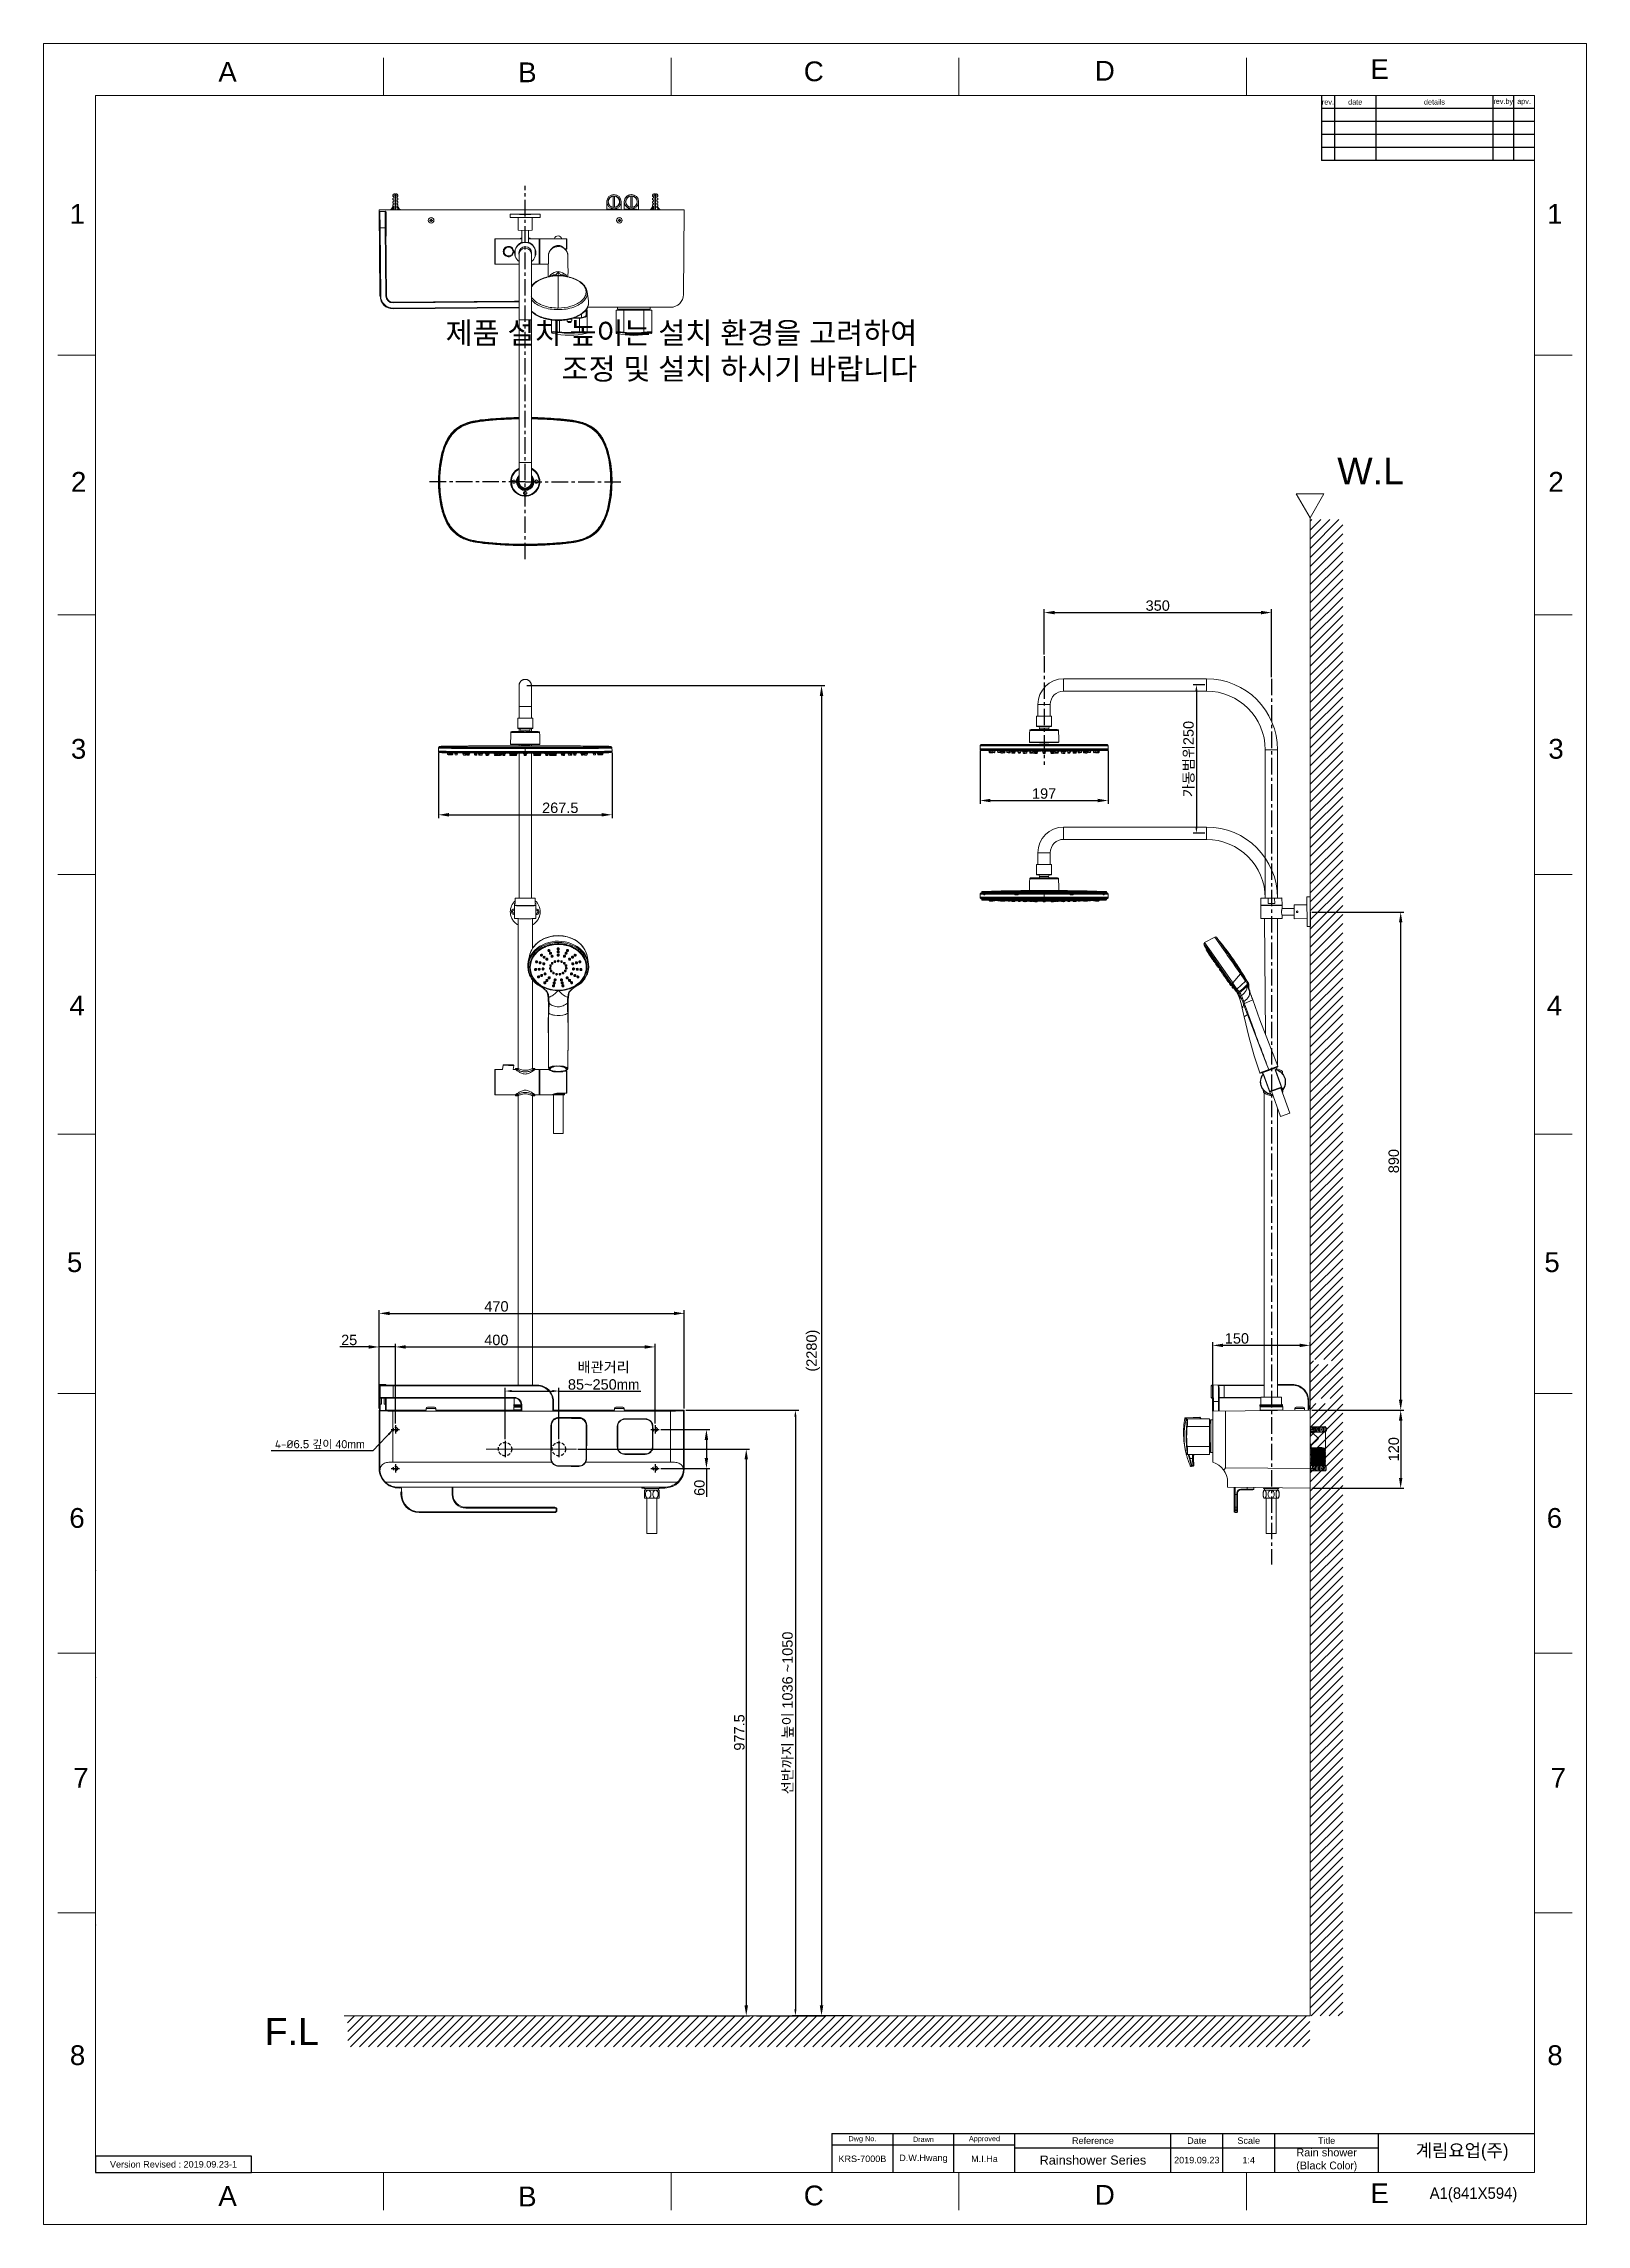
# Model space of a CAD drawing. Header units: millimetres. Extents: x 6110 to 6704, y -2661 to -1821.
import ezdxf

# ---------------------------------------------------------------- set-up
doc = ezdxf.new("R2010")
doc.units = ezdxf.units.MM
doc.header["$LTSCALE"] = 0.1
doc.linetypes.add('CENTERX2', pattern=[101.6, 63.5, -12.7, 12.7, -12.7])
doc.linetypes.add('HIDDENX2', pattern=[19.05, 12.7, -6.35])
doc.layers.get('0').update_dxf_attribs({"lineweight": 15})
doc.layers.add('5', color=2, linetype='Continuous', lineweight=9)
doc.layers.add('DIM', color=3, linetype='Continuous', lineweight=9)
for name, color, linetype in [('CENTER', 1, 'CENTERX2'), ('DEF_LAYER_AXIS', 7, 'Continuous'), ('DEF_LAYER_CUT_FEAT', 7, 'Continuous'), ('FORM', 7, 'Continuous'), ('hatch', 2, 'Continuous'), ('HIDDEN', 8, 'HIDDENX2'), ('TEXT', 2, 'Continuous')]:
    doc.layers.add(name, color=color, linetype=linetype)
doc.styles.add('ROMANS', font='Gulim.ttf')
doc.styles.get("Standard").update_dxf_attribs({"font": 'arial.ttf'})
doc.dimstyles.new('ISO-25', dxfattribs={"dimtxt": 2.5, "dimasz": 2.5, "dimexe": 1.25, "dimexo": 0.625, "dimtad": 1, "dimlfac": 5, "dimtxsty": 'Standard', "dimcen": 2.5, "dimadec": 0, "dimazin": 0, "dimtfac": 1, "dimtmove": 0, "dimatfit": 3, "dimfxl": 0, "dimarcsym": 0})

msp = doc.modelspace()

# ---------------------------------------------------------------- texts
at = {"char_height": 7.6238, "attachment_point": 5}
for s, width, insert in [('A', 10, (6180.6637, -1831.6852)), ('B', 10, (6296.113, -1831.8536)), ('C', 10, (6406.3661, -1831.5268)), ('D', 10, (6518.4473, -1831.2472)), ('E', 10, (6624.2408, -1830.6131)), ('1', 50, (6122.8426, -1886.3879)), ('1', 50, (6691.6957, -1886.3879)), ('2', 50, (6123.3199, -1989.5882)), ('2', 50, (6692.173, -1989.5882)), ('3', 50, (6123.3009, -2092.4762)), ('3', 50, (6692.154, -2092.4762)), ('4', 50, (6122.7264, -2191.2859)), ('4', 50, (6691.5795, -2191.2859)), ('5', 50, (6121.7754, -2290.2148)), ('5', 50, (6690.6285, -2290.2148)), ('6', 50, (6122.6966, -2388.7358)), ('6', 50, (6691.5497, -2388.7358)), ('7', 50, (6124.1908, -2488.8118)), ('7', 50, (6693.0439, -2488.8118)), ('8', 50, (6122.9109, -2595.6715)), ('8', 50, (6691.764, -2595.6715)), ('C', 10, (6406.3661, -2649.7123)), ('D', 10, (6518.4473, -2649.4327)), ('E', 10, (6624.2408, -2648.7985)), ('A', 10, (6180.6637, -2649.8706)), ('B', 10, (6296.113, -2650.039))]:
    msp.add_mtext_dynamic_manual_height_columns(s, width=width, gutter_width=12.5, heights=[0], dxfattribs=dict(at, insert=insert))
at = {"layer": '5', "style": 'ROMANS'}
msp.add_text('A1(841X594)', height=4.375, dxfattribs=at).set_placement((6643.5232, -2650.9557))
at = {"layer": 'DIM', "attachment_point": 9}
for s, insert, char_height in [('{\\fGulim|b0|i0|c129|p50;제품 설치 높이는 설치 환경을 고려하여 \\P조정 및 설치 하시기 바랍니다}', (6446.2126, -1951.0889), 8.294062), ('{\\fISOCPEUR|b0|i0|c0|p34;4-%%C}6.5 {\\fGulim|b0|i0|c129|p50;깊이 40mm}', (6233.5207, -2362.1771), 3.110273)]:
    msp.add_mtext(s, dxfattribs=dict(at, insert=insert, char_height=char_height))
at = {"layer": 'TEXT'}
for s, width, insert, char_height, attachment_point in [('rev.', 5, (6604.3443, -1843.2943), 2, 5), ('date', 16, (6614.8443, -1843.2943), 2, 5), ('details', 45, (6645.3443, -1843.2943), 2, 5), ('rev.by', 8, (6671.8443, -1843.2943), 2, 5), ('apv.', 8, (6679.8443, -1843.2943), 2, 5), ('W.L', 14.295809, (6607.9096, -1980.2404), 10.36758, 1), ('F.L', 14.295809, (6194.9305, -2581.2752), 10.36758, 1), ('Dwg No.', 23.5, (6425.0943, -2628.0441), 2, 5), ('Drawn', 23.5, (6448.5943, -2628.0441), 2, 5), ('Approved', 23.5, (6472.0943, -2628.0441), 2, 5), ('Reference', 60, (6513.8443, -2628.5441), 2.5, 5), ('Date', 20, (6553.8443, -2628.5441), 2.5, 5), ('Scale', 20, (6573.8443, -2628.5441), 2.5, 5), ('Title', 40, (6603.8443, -2628.5441), 2.5, 5), ('Version Revised : 2019.09.23-1', 60, (6159.8445, -2637.6691), 2.5, 5), ('KRS-7000B', 23.5, (6425.0943, -2635.5441), 2.5, 5), ('D.W.Hwang', 23.5, (6448.5943, -2635.5441), 2.5, 5), ('M.I.Ha', 23.5, (6472.0943, -2635.5441), 2.5, 5), ('Rainshower Series', 60, (6513.8443, -2636.0441), 3.5, 5), ('2019.09.23', 20, (6553.8443, -2636.0441), 2.5, 5), ('1:4', 20, (6573.8443, -2636.0441), 2.5, 5), ('Rain shower\\P(Black {\\fGulim|b0|i0|c129|p50;Color)}', 40, (6603.8443, -2636.0441), 3, 5)]:
    msp.add_mtext_dynamic_manual_height_columns(s, width=width, gutter_width=12.5, heights=[0], dxfattribs=dict(at, insert=insert, char_height=char_height, attachment_point=attachment_point))
at = {"layer": 'TEXT', "linetype": 'CENTERX2', "insert": (6656.0209, -2633.0525), "char_height": 5, "attachment_point": 5}
msp.add_mtext_dynamic_manual_height_columns('{\\fHYGothic-Medium|b0|i0|c129|p18;계림요업(주)}', width=60, gutter_width=12.5, heights=[0], dxfattribs=at)

# ---------------------------------------------------------------- blocks, each defined once
blk = doc.blocks.new('*D68')
at = {"layer": 'Defpoints', "color": 0}
for p in [(6261.86, -2093.26), (6328.7, -2093.26), (6328.7, -2117.84)]:
    blk.add_point(p, dxfattribs=at)
at = {"layer": 'DIM', "color": 0, "lineweight": -2}
for p, q in [((6261.86, -2093.89), (6261.86, -2119.09)), ((6328.7, -2093.89), (6328.7, -2119.09)), ((6265.86, -2117.84), (6324.7, -2117.84))]:
    blk.add_line(p, q, dxfattribs=at)
at = {"layer": 'DIM', "color": 0}
for points in [[(6265.86, -2117.17), (6265.86, -2118.5), (6261.86, -2117.84)], [(6324.7, -2117.17), (6324.7, -2118.5), (6328.7, -2117.84)]]:
    blk.add_solid(points, dxfattribs=at)
at = {"layer": 'DIM', "color": 0, "insert": (6308.76, -2115.17), "char_height": 4, "attachment_point": 5}
blk.add_mtext('267.5', dxfattribs=at)
blk = doc.blocks.new('*D69')
at = {"layer": 'Defpoints', "color": 0}
for p in [(6470.39, -2092.49), (6519.74, -2092.49), (6519.74, -2112.35)]:
    blk.add_point(p, dxfattribs=at)
at = {"layer": 'DIM', "color": 0, "lineweight": -2}
for p, q in [((6470.39, -2093.12), (6470.39, -2113.6)), ((6519.74, -2093.11), (6519.74, -2113.6)), ((6474.39, -2112.35), (6515.74, -2112.35))]:
    blk.add_line(p, q, dxfattribs=at)
at = {"layer": 'DIM', "color": 0}
for points in [[(6474.39, -2111.68), (6474.39, -2113.01), (6470.39, -2112.35)], [(6515.74, -2111.68), (6515.74, -2113.01), (6519.74, -2112.35)]]:
    blk.add_solid(points, dxfattribs=at)
at = {"layer": 'DIM', "color": 0, "insert": (6495.06, -2109.68), "char_height": 4, "attachment_point": 5}
blk.add_mtext('197', dxfattribs=at)
blk = doc.blocks.new('*D65')
at = {"layer": 'Defpoints', "color": 0}
for p in [(6582.56, -2039.95), (6495.06, -2056.7), (6582.56, -2065.45)]:
    blk.add_point(p, dxfattribs=at)
at = {"layer": 'DIM', "color": 0, "lineweight": -2}
for p, q in [((6495.06, -2056.07), (6495.06, -2038.7)), ((6499.06, -2039.95), (6578.56, -2039.95)), ((6582.56, -2064.82), (6582.56, -2038.7))]:
    blk.add_line(p, q, dxfattribs=at)
at = {"layer": 'DIM', "color": 0}
for points in [[(6499.06, -2039.28), (6499.06, -2040.62), (6495.06, -2039.95)], [(6578.56, -2039.28), (6578.56, -2040.62), (6582.56, -2039.95)]]:
    blk.add_solid(points, dxfattribs=at)
at = {"layer": 'DIM', "color": 0, "insert": (6538.81, -2037.28), "char_height": 4, "attachment_point": 5}
blk.add_mtext('350', dxfattribs=at)
blk = doc.blocks.new('*D70')
at = {"layer": 'Defpoints', "color": 0}
for p in [(6557.56, -2067.81), (6553.7, -2124.94), (6557.56, -2124.94)]:
    blk.add_point(p, dxfattribs=at)
at = {"layer": 'DIM', "color": 0, "lineweight": -2}
for p, q in [((6556.94, -2067.81), (6552.45, -2067.81)), ((6553.7, -2070.31), (6553.7, -2122.44)), ((6556.94, -2124.94), (6552.45, -2124.94))]:
    blk.add_line(p, q, dxfattribs=at)
at = {"layer": 'DIM', "color": 0}
for points in [[(6553.29, -2070.31), (6554.12, -2070.31), (6553.7, -2067.81)], [(6553.29, -2122.44), (6554.12, -2122.44), (6553.7, -2124.94)]]:
    blk.add_solid(points, dxfattribs=at)
at = {"layer": 'DIM', "color": 0, "insert": (6550.85, -2096.38), "char_height": 2.5, "attachment_point": 5, "rotation": 90}
blk.add_mtext('{\\fGulim|b0|i0|c129|p50;\\H1.6x;가동범위\\fArial|b0|i0|c0|p34;250}', dxfattribs=at)
blk = doc.blocks.new('*D71')
at = {"layer": 'Defpoints', "color": 0}
for p in [(6559.97, -2322.22), (6559.97, -2347.49), (6597.47, -2347.27)]:
    blk.add_point(p, dxfattribs=at)
at = {"layer": 'DIM', "color": 0, "lineweight": -2}
for p, q in [((6559.97, -2346.87), (6559.97, -2320.97)), ((6593.47, -2322.22), (6563.97, -2322.22)), ((6597.47, -2346.65), (6597.47, -2320.97))]:
    blk.add_line(p, q, dxfattribs=at)
at = {"layer": 'DIM', "color": 0}
for points in [[(6563.97, -2321.55), (6563.97, -2322.88), (6559.97, -2322.22)], [(6593.47, -2321.55), (6593.47, -2322.88), (6597.47, -2322.22)]]:
    blk.add_solid(points, dxfattribs=at)
at = {"layer": 'DIM', "color": 0, "insert": (6569.29, -2319.55), "char_height": 4, "attachment_point": 5}
blk.add_mtext('150', dxfattribs=at)
blk = doc.blocks.new('*D72')
at = {"layer": 'Defpoints', "color": 0}
for p in [(6597.47, -2155.32), (6632.35, -2155.32), (6597.47, -2347.17)]:
    blk.add_point(p, dxfattribs=at)
at = {"layer": 'DIM', "color": 0, "lineweight": -2}
for p, q in [((6598.09, -2155.32), (6633.6, -2155.32)), ((6632.35, -2343.17), (6632.35, -2159.32)), ((6598.09, -2347.17), (6633.6, -2347.17))]:
    blk.add_line(p, q, dxfattribs=at)
at = {"layer": 'DIM', "color": 0}
for points in [[(6631.69, -2159.32), (6633.02, -2159.32), (6632.35, -2155.32)], [(6631.69, -2343.17), (6633.02, -2343.17), (6632.35, -2347.17)]]:
    blk.add_solid(points, dxfattribs=at)
at = {"layer": 'DIM', "color": 0, "insert": (6629.69, -2251.24), "char_height": 4, "attachment_point": 5, "rotation": 90}
blk.add_mtext('890', dxfattribs=at)
blk = doc.blocks.new('*D73')
at = {"layer": 'Defpoints', "color": 0}
for p in [(6597.47, -2347.17), (6597.47, -2377.27), (6632.35, -2377.27)]:
    blk.add_point(p, dxfattribs=at)
at = {"layer": 'DIM', "color": 0, "lineweight": -2}
for p, q in [((6598.1, -2347.17), (6633.6, -2347.17)), ((6632.35, -2351.17), (6632.35, -2373.27)), ((6598.09, -2377.27), (6633.6, -2377.27))]:
    blk.add_line(p, q, dxfattribs=at)
at = {"layer": 'DIM', "color": 0}
for points in [[(6631.69, -2351.17), (6633.02, -2351.17), (6632.35, -2347.17)], [(6631.69, -2373.27), (6633.02, -2373.27), (6632.35, -2377.27)]]:
    blk.add_solid(points, dxfattribs=at)
at = {"layer": 'DIM', "color": 0, "insert": (6629.69, -2362.22), "char_height": 4, "attachment_point": 5, "rotation": 90}
blk.add_mtext('120', dxfattribs=at)
blk = doc.blocks.new('*D74')
at = {"layer": 'Defpoints', "color": 0}
for p in [(6356.53, -2309.88), (6239.03, -2347.17), (6356.53, -2347.17)]:
    blk.add_point(p, dxfattribs=at)
at = {"layer": 'DIM', "color": 0, "lineweight": -2}
for p, q in [((6239.03, -2346.54), (6239.03, -2308.63)), ((6243.03, -2309.88), (6352.53, -2309.88)), ((6356.53, -2346.54), (6356.53, -2308.63))]:
    blk.add_line(p, q, dxfattribs=at)
at = {"layer": 'DIM', "color": 0}
for points in [[(6243.03, -2309.22), (6243.03, -2310.55), (6239.03, -2309.88)], [(6352.53, -2309.22), (6352.53, -2310.55), (6356.53, -2309.88)]]:
    blk.add_solid(points, dxfattribs=at)
at = {"layer": 'DIM', "color": 0, "insert": (6284.19, -2307.22), "char_height": 4, "attachment_point": 5}
blk.add_mtext('470', dxfattribs=at)
blk = doc.blocks.new('*D75')
at = {"layer": 'Defpoints', "color": 0}
for p in [(6345.28, -2322.82), (6245.28, -2352.98), (6345.28, -2352.98)]:
    blk.add_point(p, dxfattribs=at)
at = {"layer": 'DIM', "color": 0, "lineweight": -2}
for p, q in [((6245.28, -2352.35), (6245.28, -2321.57)), ((6249.28, -2322.82), (6341.28, -2322.82)), ((6345.28, -2352.35), (6345.28, -2321.57))]:
    blk.add_line(p, q, dxfattribs=at)
at = {"layer": 'DIM', "color": 0}
for points in [[(6249.28, -2322.15), (6249.28, -2323.48), (6245.28, -2322.82)], [(6341.28, -2322.15), (6341.28, -2323.48), (6345.28, -2322.82)]]:
    blk.add_solid(points, dxfattribs=at)
at = {"layer": 'DIM', "color": 0, "insert": (6284.15, -2320.15), "char_height": 4, "attachment_point": 5}
blk.add_mtext('400', dxfattribs=at)
blk = doc.blocks.new('*D66')
at = {"layer": 'Defpoints', "color": 0}
for p in [(6356.53, -2347.17), (6399.31, -2580.44), (6421.48, -2580.44)]:
    blk.add_point(p, dxfattribs=at)
at = {"layer": 'DIM', "color": 0, "lineweight": -2}
for p, q in [((6357.15, -2347.17), (6400.56, -2347.17)), ((6399.31, -2349.67), (6399.31, -2577.94)), ((6420.86, -2580.44), (6398.06, -2580.44))]:
    blk.add_line(p, q, dxfattribs=at)
at = {"layer": 'DIM', "color": 0}
for points in [[(6398.89, -2349.67), (6399.72, -2349.67), (6399.31, -2347.17)], [(6398.89, -2577.94), (6399.72, -2577.94), (6399.31, -2580.44)]]:
    blk.add_solid(points, dxfattribs=at)
at = {"layer": 'DIM', "color": 0, "insert": (6396.46, -2463.81), "char_height": 2.5, "attachment_point": 5, "rotation": 90}
blk.add_mtext('{\\fGulim|b0|i0|c129|p50;\\H1.6x;선반까지 높이 \\fArial|b0|i0|c0|p34;1036 ~1050}', dxfattribs=at)
blk = doc.blocks.new('*D76')
at = {"layer": 'Defpoints', "color": 0}
for p in [(6346.9, -2354.6), (6346.9, -2369.6), (6365.04, -2369.6)]:
    blk.add_point(p, dxfattribs=at)
at = {"layer": 'DIM', "color": 0, "lineweight": -2}
for p, q in [((6347.52, -2354.6), (6366.29, -2354.6)), ((6365.04, -2358.6), (6365.04, -2365.6)), ((6347.52, -2369.6), (6366.29, -2369.6)), ((6365.04, -2369.6), (6365.04, -2380.58))]:
    blk.add_line(p, q, dxfattribs=at)
at = {"layer": 'DIM', "color": 0}
for points in [[(6364.37, -2358.6), (6365.7, -2358.6), (6365.04, -2354.6)], [(6364.37, -2365.6), (6365.7, -2365.6), (6365.04, -2369.6)]]:
    blk.add_solid(points, dxfattribs=at)
at = {"layer": 'DIM', "color": 0, "insert": (6362.37, -2377.09), "char_height": 4, "attachment_point": 5, "rotation": 90}
blk.add_mtext('60', dxfattribs=at)
blk = doc.blocks.new('*D77')
at = {"layer": 'Defpoints', "color": 0}
for p in [(6295.28, -2068.04), (6383.72, -2580.44), (6409.35, -2580.44)]:
    blk.add_point(p, dxfattribs=at)
at = {"layer": 'DIM', "color": 0, "lineweight": -2}
for p, q in [((6295.9, -2068.04), (6410.6, -2068.04)), ((6409.35, -2072.04), (6409.35, -2576.44)), ((6384.35, -2580.44), (6410.6, -2580.44))]:
    blk.add_line(p, q, dxfattribs=at)
at = {"layer": 'DIM', "color": 0}
for points in [[(6408.69, -2072.04), (6410.02, -2072.04), (6409.35, -2068.04)], [(6408.69, -2576.44), (6410.02, -2576.44), (6409.35, -2580.44)]]:
    blk.add_solid(points, dxfattribs=at)
at = {"layer": 'DIM', "color": 0, "insert": (6406.11, -2324.24), "char_height": 4, "attachment_point": 5, "rotation": 90}
blk.add_mtext('(2280)', dxfattribs=at)
blk = doc.blocks.new('*D67')
at = {"layer": 'Defpoints', "color": 0}
for p in [(6245.28, -2322.82), (6239.03, -2347.17), (6245.28, -2352.98)]:
    blk.add_point(p, dxfattribs=at)
at = {"layer": 'DIM', "color": 0, "lineweight": -2}
for p, q in [((6235.03, -2322.82), (6223.95, -2322.82)), ((6239.03, -2346.54), (6239.03, -2321.57)), ((6245.28, -2322.82), (6239.03, -2322.82)), ((6245.28, -2352.35), (6245.28, -2321.57)), ((6249.28, -2322.82), (6253.28, -2322.82))]:
    blk.add_line(p, q, dxfattribs=at)
at = {"layer": 'DIM', "color": 0}
for points in [[(6235.03, -2322.15), (6235.03, -2323.48), (6239.03, -2322.82)], [(6249.28, -2322.15), (6249.28, -2323.48), (6245.28, -2322.82)]]:
    blk.add_solid(points, dxfattribs=at)
at = {"layer": 'DIM', "color": 0, "insert": (6227.49, -2320.15), "char_height": 4, "attachment_point": 5}
blk.add_mtext('25', dxfattribs=at)
blk = doc.blocks.new('*D78')
at = {"layer": 'Defpoints', "color": 0}
for p in [(6308.24, -2339.8), (6287.5, -2358.95), (6308.24, -2358.95)]:
    blk.add_point(p, dxfattribs=at)
at = {"layer": 'DIM', "color": 0, "lineweight": -2}
for p, q in [((6287.5, -2358.33), (6287.5, -2338.55)), ((6290, -2339.8), (6305.74, -2339.8)), ((6308.24, -2358.33), (6308.24, -2338.55)), ((6308.24, -2339.8), (6339.83, -2339.8))]:
    blk.add_line(p, q, dxfattribs=at)
at = {"layer": 'DIM', "color": 0}
for points in [[(6290, -2339.38), (6290, -2340.22), (6287.5, -2339.8)], [(6305.74, -2339.38), (6305.74, -2340.22), (6308.24, -2339.8)]]:
    blk.add_solid(points, dxfattribs=at)
at = {"layer": 'DIM', "color": 0, "insert": (6325.46, -2333.95), "char_height": 2.5, "attachment_point": 5}
blk.add_mtext('{\\fGulim|b0|i0|c129|p50;\\H1.6x;\\C3;배관거리\\fArial|b0|i0|c0|p34;\\P85~250\\fGulim|b0|i0|c129|p50;mm}', dxfattribs=at)
blk = doc.blocks.new('*D79')
at = {"layer": 'Defpoints', "color": 0}
for p in [(6314.97, -2362.17), (6314.97, -2580.44), (6380.38, -2580.44)]:
    blk.add_point(p, dxfattribs=at)
at = {"layer": 'DIM', "color": 0, "lineweight": -2}
for p, q in [((6315.59, -2362.17), (6381.63, -2362.17)), ((6380.38, -2366.17), (6380.38, -2576.44)), ((6315.59, -2580.44), (6381.63, -2580.44))]:
    blk.add_line(p, q, dxfattribs=at)
at = {"layer": 'DIM', "color": 0}
for points in [[(6379.71, -2366.17), (6381.04, -2366.17), (6380.38, -2362.17)], [(6379.71, -2576.44), (6381.04, -2576.44), (6380.38, -2580.44)]]:
    blk.add_solid(points, dxfattribs=at)
at = {"layer": 'DIM', "color": 0, "insert": (6377.71, -2471.31), "char_height": 4, "attachment_point": 5, "rotation": 90}
blk.add_mtext('977.5', dxfattribs=at)

# ---------------------------------------------------------------- dimensions: what is measured, and where the dimension line sits
at = {"layer": 'DIM'}
dim = msp.add_linear_dim(base=(6582.5644, -2039.9503), p1=(6495.0644, -2056.696), p2=(6582.5644, -2065.446), dimstyle='ISO-25', override={"dimtxt": 4, "dimasz": 4, "dimlfac": 4, "dimadec": 1, "dimfxl": 1.25}, dxfattribs=at)
dim.commit()
dim.dimension.update_dxf_attribs({"geometry": '*D65', "text_midpoint": (6538.8144, -2037.2817)})
for base, p1, p2, text, picture, middle in [((6409.3528, -2580.4433), (6295.2787, -2068.0436), (6383.7206, -2580.4433), '(2280)', '*D77', (6406.1057, -2324.2434)), ((6632.3533, -2155.3167), (6597.4668, -2347.1672), (6597.4668, -2155.3167), '890', '*D72', (6629.686, -2251.2419)), ((6632.3533, -2377.265), (6597.4737, -2347.1671), (6597.4668, -2377.265), '120', '*D73', (6629.686, -2362.2161)), ((6380.3768, -2580.4433), (6314.9688, -2362.1671), (6314.9688, -2580.4433), '977.5', '*D79', (6377.7095, -2471.3052))]:
    dim = msp.add_linear_dim(base=base, p1=p1, p2=p2, angle=90, text=text, dimstyle='ISO-25', override={"dimtxt": 4, "dimasz": 4, "dimlfac": 4, "dimadec": 1, "dimfxl": 1.25}, dxfattribs=at)
    dim.commit()
    dim.dimension.update_dxf_attribs({"geometry": picture, "text_midpoint": middle})
dim = msp.add_linear_dim(base=(6553.7018, -2124.9411), p1=(6557.5638, -2067.8149), p2=(6557.5638, -2124.9411), angle=90, text='{\\fGulim|b0|i0|c129|p50;\\H1.6x;가동범위\\fArial|b0|i0|c0|p34;250}', dimstyle='ISO-25', dxfattribs=at)
dim.commit()
dim.dimension.update_dxf_attribs({"geometry": '*D70', "text_midpoint": (6550.8451, -2096.378)})
dim = msp.add_linear_dim(base=(6328.702, -2117.8368), p1=(6261.8555, -2093.2612), p2=(6328.702, -2093.262), text='267.5', dimstyle='ISO-25', override={"dimtxt": 4, "dimasz": 4, "dimlfac": 4, "dimadec": 1, "dimfxl": 1.25}, dxfattribs=at)
dim.commit()
dim.dimension.update_dxf_attribs({"geometry": '*D68', "text_midpoint": (6308.7566, -2117.8368), "dimtype": 160})
dim = msp.add_linear_dim(base=(6519.7376, -2112.3479), p1=(6470.3911, -2092.4905), p2=(6519.7376, -2092.4895), text='197', dimstyle='ISO-25', override={"dimtxt": 4, "dimasz": 4, "dimlfac": 4, "dimadec": 1, "dimfxl": 1.25}, dxfattribs=at)
dim.commit()
dim.dimension.update_dxf_attribs({"geometry": '*D69', "text_midpoint": (6495.0644, -2109.6806)})
for base, p1, p2, picture, middle in [((6356.5287, -2309.8838), (6239.0287, -2347.1671), (6356.5287, -2347.1671), '*D74', (6284.1908, -2309.8838)), ((6245.2788, -2322.8168), (6239.0287, -2347.1671), (6245.2788, -2352.9754), '*D67', (6227.4897, -2322.8168)), ((6345.2788, -2322.8168), (6245.2788, -2352.9754), (6345.2788, -2352.9754), '*D75', (6284.1528, -2322.8168)), ((6559.9737, -2322.2173), (6597.4737, -2347.2729), (6559.9737, -2347.4944), '*D71', (6569.2925, -2322.2173))]:
    dim = msp.add_linear_dim(base=base, p1=p1, p2=p2, dimstyle='ISO-25', override={"dimtxt": 4, "dimasz": 4, "dimlfac": 4, "dimadec": 1, "dimfxl": 1.25}, dxfattribs=at)
    dim.commit()
    dim.dimension.update_dxf_attribs({"geometry": picture, "text_midpoint": middle, "dimtype": 160})
at = {"layer": 'DIM', "color": 3}
dim = msp.add_linear_dim(base=(6308.238, -2339.8016), p1=(6287.5029, -2358.9532), p2=(6308.238, -2358.9532), text='{\\fGulim|b0|i0|c129|p50;\\H1.6x;\\C3;배관거리\\fArial|b0|i0|c0|p34;\\P85~250\\fGulim|b0|i0|c129|p50;mm}', dimstyle='ISO-25', dxfattribs=at)
dim.commit()
dim.dimension.update_dxf_attribs({"geometry": '*D78', "text_midpoint": (6325.4582, -2339.8016), "dimtype": 160})
at = {"layer": 'DIM'}
dim = msp.add_linear_dim(base=(6399.3066, -2580.4433), p1=(6356.5287, -2347.1671), p2=(6421.4804, -2580.4433), angle=90, text='{\\fGulim|b0|i0|c129|p50;\\H1.6x;선반까지 높이 \\fArial|b0|i0|c0|p34;1036 ~1050}', dimstyle='ISO-25', dxfattribs=at)
dim.commit()
dim.dimension.update_dxf_attribs({"geometry": '*D66', "text_midpoint": (6399.3066, -2463.8052), "dimtype": 160})
dim = msp.add_linear_dim(base=(6365.0353, -2369.5954), p1=(6346.8987, -2354.5954), p2=(6346.8987, -2369.5954), angle=90, dimstyle='ISO-25', override={"dimtxt": 4, "dimasz": 4, "dimlfac": 4, "dimadec": 1, "dimfxl": 1.25}, dxfattribs=at)
dim.commit()
dim.dimension.update_dxf_attribs({"geometry": '*D76', "text_midpoint": (6365.0353, -2377.0894), "dimtype": 160})

# ---------------------------------------------------------------- hatches: boundary and pattern name
at = {"layer": 'hatch'}
h = msp.add_hatch(dxfattribs=at)
h.set_pattern_fill('ANSI31', color=256, scale=0.777568)
h.set_pattern_definition([(45, (5809.2703, -2562.4971), (-1.7456907, 1.7456907), [])])
edge = h.paths.add_edge_path()
edge.add_spline(control_points=[(6597.4753, -2327.6311), (6597.5331, -2327.6451), (6597.6353, -2327.6615), (6597.7761, -2327.6615), (6597.8566, -2327.6514), (6597.8936, -2327.6448)], knot_values=[0, 0, 0, 0, 0.42377523, 0.73221647, 1, 1, 1, 1], degree=3, periodic=0)
edge.add_line((6597.5166, -2327.6369), (6597.9333, -2327.6369))
edge.add_arc((6597.7003, -2326.5693), 1.0927, 280.190547, 282.3163561, ccw=False)
edge.add_spline(control_points=[(6597.8936, -2327.6448), (6597.8566, -2327.6514), (6597.7761, -2327.6615), (6597.6353, -2327.6615), (6597.5331, -2327.6451), (6597.4753, -2327.6311)], knot_values=[0, 0, 0, 0, 0.26778353, 0.57622477, 1, 1, 1, 1], degree=3, periodic=0)
edge.add_line((6597.4668, -2327.6762), (6597.4668, -2329.6212))
edge.add_line((6597.4668, -2329.6212), (6597.5166, -2329.6212))
edge.add_spline(control_points=[(6597.8936, -2329.6133), (6597.8566, -2329.6067), (6597.7761, -2329.5966), (6597.6353, -2329.5966), (6597.5331, -2329.613), (6597.4753, -2329.627)], knot_values=[0, 0, 0, 0, 0.26778872, 0.57623461, 1, 1, 1, 1], degree=3, periodic=0)
edge.add_line((6599.0317, -2329.4097), (6599.2169, -2329.4097))
edge.add_ellipse((6599.6335, -2328.629), major_axis=(0, -1), ratio=0.66666667, start_angle=218.6821875, end_angle=321.3178125, ccw=False)
edge.add_line((6598.6491, -2327.6369), (6597.5166, -2327.6369))
edge.add_spline(control_points=[(6597.4753, -2327.6311), (6597.5331, -2327.6451), (6597.6353, -2327.6615), (6597.7761, -2327.6615), (6597.8566, -2327.6514), (6597.8936, -2327.6448)], knot_values=[0, 0, 0, 0, 0.42377523, 0.73221647, 1, 1, 1, 1], degree=3, periodic=0)
edge.add_arc((6597.7003, -2326.5693), 1.0927, 280.190547, 282.3163561)
edge.add_line((6597.9333, -2327.6369), (6605.717, -2327.6369))
edge.add_line((6605.717, -2327.6369), (6605.717, -2329.6212))
edge.add_line((6605.717, -2329.6212), (6597.5166, -2329.6212))
edge.add_spline(control_points=[(6597.8936, -2329.6133), (6597.8566, -2329.6067), (6597.7761, -2329.5966), (6597.6353, -2329.5966), (6597.5331, -2329.613), (6597.4753, -2329.627)], knot_values=[0, 0, 0, 0, 0.26778872, 0.57623461, 1, 1, 1, 1], degree=3, periodic=0)
edge.add_line((6597.4753, -2329.627), (6597.4668, -2329.6291))
edge.add_line((6597.4668, -2329.6291), (6597.4668, -2342.6294))
edge.add_line((6597.4668, -2342.6294), (6597.4753, -2342.6314))
edge.add_spline(control_points=[(6597.4753, -2342.6314), (6597.5331, -2342.6454), (6597.6353, -2342.6618), (6597.7761, -2342.6618), (6597.8566, -2342.6518), (6597.8936, -2342.6451)], knot_values=[0, 0, 0, 0, 0.42377523, 0.73221647, 1, 1, 1, 1], degree=3, periodic=0)
edge.add_line((6597.5166, -2342.6372), (6597.9333, -2342.6372))
edge.add_arc((6597.7003, -2341.5697), 1.0927, 280.1905474, 282.3163563, ccw=False)
edge.add_spline(control_points=[(6597.8936, -2342.6451), (6597.8566, -2342.6518), (6597.7761, -2342.6618), (6597.6353, -2342.6618), (6597.5331, -2342.6454), (6597.4753, -2342.6314)], knot_values=[0, 0, 0, 0, 0.26778353, 0.57622477, 1, 1, 1, 1], degree=3, periodic=0)
edge.add_line((6597.4668, -2342.6765), (6597.4668, -2344.6216))
edge.add_line((6597.4668, -2344.6216), (6597.5166, -2344.6216))
edge.add_spline(control_points=[(6597.8936, -2344.6136), (6597.8566, -2344.607), (6597.7761, -2344.5969), (6597.6353, -2344.5969), (6597.5331, -2344.6133), (6597.4753, -2344.6273)], knot_values=[0, 0, 0, 0, 0.26778872, 0.57623461, 1, 1, 1, 1], degree=3, periodic=0)
edge.add_line((6599.0317, -2344.41), (6599.2169, -2344.41))
edge.add_ellipse((6599.6335, -2343.6294), major_axis=(0, -1), ratio=0.66666667, start_angle=218.6821875, end_angle=321.3178125, ccw=False)
edge.add_line((6598.6491, -2342.6372), (6597.5166, -2342.6372))
edge.add_spline(control_points=[(6597.4753, -2342.6314), (6597.5331, -2342.6454), (6597.6353, -2342.6618), (6597.7761, -2342.6618), (6597.8566, -2342.6518), (6597.8936, -2342.6451)], knot_values=[0, 0, 0, 0, 0.42377523, 0.73221647, 1, 1, 1, 1], degree=3, periodic=0)
edge.add_arc((6597.7003, -2341.5697), 1.0927, 280.1905474, 282.3163563)
edge.add_line((6597.9333, -2342.6372), (6605.717, -2342.6372))
edge.add_line((6605.717, -2342.6372), (6605.717, -2344.6216))
edge.add_line((6605.717, -2344.6216), (6597.5166, -2344.6216))
edge.add_spline(control_points=[(6597.8936, -2344.6136), (6597.8566, -2344.607), (6597.7761, -2344.5969), (6597.6353, -2344.5969), (6597.5331, -2344.6133), (6597.4753, -2344.6273)], knot_values=[0, 0, 0, 0, 0.26778872, 0.57623461, 1, 1, 1, 1], degree=3, periodic=0)
edge.add_line((6597.4753, -2344.6273), (6597.4668, -2344.6294))
edge.add_line((6597.4668, -2344.6294), (6597.4668, -2580.4433))
edge.add_line((6597.4668, -2580.4433), (6610.0143, -2580.4433))
edge.add_line((6610.0143, -2580.4433), (6610.0143, -2004.0771))
edge.add_line((6610.0143, -2004.0771), (6597.4668, -2004.0771))
edge.add_line((6597.4668, -2004.0771), (6597.4668, -2327.629))
edge.add_line((6597.4668, -2327.629), (6597.4753, -2327.6311))
h = msp.add_hatch(dxfattribs=at)
h.set_pattern_fill('ANSI31', color=256, scale=0.777568)
h.set_pattern_definition([(45, (5797.0793, -2562.4971), (-1.745691, 1.745691), [])])
h.paths.add_polyline_path([(6597.4113, -2580.4433), (6226.7667, -2580.4433), (6227.082, -2592.4599), (6597.4113, -2592.4599)])

# ---------------------------------------------------------------- linework, layer by layer
at = {"color": 7, "linetype": 'Continuous'}
for p, q in [((6109.8445, -1820.7943), (6703.8443, -1820.7943)), ((6109.8445, -1820.7943), (6109.8445, -2660.7941)), ((6703.8445, -1820.7943), (6703.8445, -2660.7941)), ((6240.6443, -1840.7942), (6240.6443, -1826.2582)), ((6351.4443, -1840.7942), (6351.4443, -1826.2582)), ((6462.2443, -1840.7942), (6462.2443, -1826.2582)), ((6573.0443, -1840.7942), (6573.0443, -1826.2582)), ((6683.8443, -1840.7943), (6129.8445, -1840.7943)), ((6683.8443, -2640.7941), (6683.8443, -1840.7943)), ((6244.2788, -1879.6898), (6244.2788, -1879.1898)), ((6244.2788, -1879.6898), (6244.2788, -1879.1898)), ((6245.1538, -1879.1898), (6244.2788, -1879.1898)), ((6244.2788, -1879.6898), (6244.6538, -1879.6898)), ((6244.2788, -1880.4398), (6244.6538, -1880.1898)), ((6244.2788, -1880.9398), (6244.2788, -1880.4398)), ((6244.2788, -1880.9398), (6244.2788, -1880.4398)), ((6244.2788, -1880.9398), (6244.6538, -1880.9398)), ((6244.2788, -1881.6898), (6244.6538, -1881.4398)), ((6244.6538, -1880.1898), (6244.6538, -1879.6898)), ((6244.6538, -1881.4398), (6244.6538, -1880.9398)), ((6244.7788, -1878.6898), (6245.1538, -1878.6898)), ((6245.1529, -1879.6251), (6245.2788, -1879.5966)), ((6245.2788, -1880.0402), (6245.1529, -1880.0674)), ((6245.1529, -1880.1167), (6245.2788, -1880.0894)), ((6245.2788, -1880.5402), (6245.1529, -1880.5675)), ((6245.1529, -1880.6167), (6245.2788, -1880.5894)), ((6245.2788, -1881.0402), (6245.1529, -1881.0675)), ((6245.1529, -1881.1167), (6245.2788, -1881.0894)), ((6245.2788, -1881.5402), (6245.1529, -1881.5674)), ((6245.1529, -1881.6167), (6245.2788, -1881.5894)), ((6245.2788, -1879.5299), (6245.153, -1879.5626)), ((6245.4042, -1879.5652), (6245.1534, -1879.6176)), ((6245.1534, -1880.085), (6245.4045, -1880.0446)), ((6245.1536, -1879.5644), (6245.4047, -1879.4982)), ((6245.1536, -1880.585), (6245.4044, -1880.5446)), ((6245.1536, -1881.585), (6245.4041, -1881.5446)), ((6245.2788, -1878.6898), (6245.1538, -1879.0023)), ((6245.1538, -1884.8685), (6245.1538, -1878.6898)), ((6245.1538, -1879.3423), (6245.4038, -1879.3423)), ((6245.1538, -1879.9342), (6245.2788, -1879.9342)), ((6245.1538, -1881.0849), (6245.4043, -1881.0446)), ((6245.2788, -1878.6898), (6245.4038, -1879.0023)), ((6245.4047, -1879.4952), (6245.2788, -1879.5299)), ((6245.2788, -1879.5966), (6245.4047, -1879.5669)), ((6245.4038, -1879.9342), (6245.2788, -1879.9342)), ((6245.4046, -1880.013), (6245.2788, -1880.0402)), ((6245.2788, -1880.0894), (6245.4045, -1880.0622)), ((6245.4047, -1880.513), (6245.2788, -1880.5402)), ((6245.2788, -1880.5894), (6245.4047, -1880.5622)), ((6245.4047, -1881.013), (6245.2788, -1881.0402)), ((6245.2788, -1881.0894), (6245.4047, -1881.0622)), ((6245.4047, -1881.513), (6245.2788, -1881.5402)), ((6245.2788, -1881.5894), (6245.4047, -1881.5622)), ((6245.4038, -1884.8685), (6245.4038, -1878.6898)), ((6245.4038, -1878.6898), (6245.7788, -1878.6898)), ((6246.2788, -1879.1898), (6245.4038, -1879.1898)), ((6245.9038, -1880.1898), (6245.9038, -1879.6898)), ((6245.9038, -1879.6898), (6246.2788, -1879.6898)), ((6245.9038, -1880.1898), (6246.2788, -1880.4398)), ((6245.9038, -1881.4398), (6245.9038, -1880.9398)), ((6245.9038, -1880.9398), (6246.2788, -1880.9398)), ((6245.9038, -1881.4398), (6246.2788, -1881.6898)), ((6246.2788, -1879.1898), (6246.2788, -1879.6898)), ((6246.2788, -1879.6898), (6246.2788, -1879.1898)), ((6246.2788, -1880.4398), (6246.2788, -1880.9398)), ((6246.2788, -1880.9398), (6246.2788, -1880.4398)), ((6329.1908, -1879.5151), (6329.1908, -1883.8615)), ((6329.6908, -1883.8615), (6329.6908, -1879.5151)), ((6335.9202, -1879.5151), (6335.9202, -1883.8615)), ((6336.4202, -1883.8615), (6336.4202, -1879.5151)), ((6344.2788, -1879.6898), (6344.2788, -1879.1898)), ((6344.2788, -1879.6898), (6344.2788, -1879.1898)), ((6345.1538, -1879.1898), (6344.2788, -1879.1898)), ((6344.2788, -1879.6898), (6344.6538, -1879.6898)), ((6344.2788, -1880.4398), (6344.6538, -1880.1898)), ((6344.2788, -1880.9398), (6344.2788, -1880.4398)), ((6344.2788, -1880.9398), (6344.2788, -1880.4398)), ((6344.2788, -1880.9398), (6344.6538, -1880.9398)), ((6344.2788, -1881.6898), (6344.6538, -1881.4398)), ((6344.6538, -1880.1898), (6344.6538, -1879.6898)), ((6344.6538, -1881.4398), (6344.6538, -1880.9398)), ((6344.7788, -1878.6898), (6345.1538, -1878.6898)), ((6345.1529, -1879.6251), (6345.2788, -1879.5966)), ((6345.2788, -1880.0402), (6345.1529, -1880.0674)), ((6345.1529, -1880.1167), (6345.2788, -1880.0894)), ((6345.2788, -1880.5402), (6345.1529, -1880.5675)), ((6345.1529, -1880.6167), (6345.2788, -1880.5894)), ((6345.2788, -1881.0402), (6345.1529, -1881.0675)), ((6345.1529, -1881.1167), (6345.2788, -1881.0894)), ((6345.2788, -1881.5402), (6345.1529, -1881.5674)), ((6345.1529, -1881.6167), (6345.2788, -1881.5894)), ((6345.2788, -1879.5299), (6345.153, -1879.5626)), ((6345.4042, -1879.5652), (6345.1534, -1879.6176)), ((6345.1534, -1880.085), (6345.4045, -1880.0446)), ((6345.1536, -1879.5644), (6345.4047, -1879.4982)), ((6345.1536, -1880.585), (6345.4044, -1880.5446)), ((6345.1536, -1881.585), (6345.4041, -1881.5446)), ((6345.2788, -1878.6898), (6345.1538, -1879.0023)), ((6345.1538, -1884.8685), (6345.1538, -1878.6898)), ((6345.1538, -1879.3423), (6345.4038, -1879.3423)), ((6345.1538, -1879.9342), (6345.2788, -1879.9342)), ((6345.1538, -1881.0849), (6345.4043, -1881.0446)), ((6345.2788, -1878.6898), (6345.4038, -1879.0023)), ((6345.4047, -1879.4952), (6345.2788, -1879.5299)), ((6345.2788, -1879.5966), (6345.4047, -1879.5669)), ((6345.4038, -1879.9342), (6345.2788, -1879.9342)), ((6345.4046, -1880.013), (6345.2788, -1880.0402)), ((6345.2788, -1880.0894), (6345.4045, -1880.0622)), ((6345.4047, -1880.513), (6345.2788, -1880.5402)), ((6345.2788, -1880.5894), (6345.4047, -1880.5622)), ((6345.4047, -1881.013), (6345.2788, -1881.0402)), ((6345.2788, -1881.0894), (6345.4047, -1881.0622)), ((6345.4047, -1881.513), (6345.2788, -1881.5402)), ((6345.2788, -1881.5894), (6345.4047, -1881.5622)), ((6345.4038, -1884.8685), (6345.4038, -1878.6898)), ((6345.4038, -1878.6898), (6345.7788, -1878.6898)), ((6346.2788, -1879.1898), (6345.4038, -1879.1898)), ((6345.9038, -1880.1898), (6345.9038, -1879.6898)), ((6345.9038, -1879.6898), (6346.2788, -1879.6898)), ((6345.9038, -1880.1898), (6346.2788, -1880.4398)), ((6345.9038, -1881.4398), (6345.9038, -1880.9398)), ((6345.9038, -1880.9398), (6346.2788, -1880.9398)), ((6345.9038, -1881.4398), (6346.2788, -1881.6898)), ((6346.2788, -1879.1898), (6346.2788, -1879.6898)), ((6346.2788, -1879.6898), (6346.2788, -1879.1898)), ((6346.2788, -1880.4398), (6346.2788, -1880.9398)), ((6346.2788, -1880.9398), (6346.2788, -1880.4398)), ((6239.0287, -1884.8685), (6239.3131, -1917.4558)), ((6356.5287, -1884.8685), (6239.0287, -1884.8685)), ((6239.0995, -1885.6946), (6239.1181, -1885.6011)), ((6239.0995, -1885.6623), (6239.0995, -1885.6946)), ((6239.0995, -1885.6968), (6239.1519, -1891.7487)), ((6239.3473, -1885.4123), (6241.3472, -1885.3949)), ((6239.3473, -1885.4123), (6239.3473, -1885.4446)), ((6241.3472, -1885.4272), (6239.3473, -1885.4446)), ((6239.3473, -1885.4446), (6239.4018, -1891.7487)), ((6241.3472, -1885.3949), (6241.3472, -1885.4272)), ((6241.3472, -1885.4272), (6241.4018, -1891.7312)), ((6241.5994, -1885.6185), (6241.6802, -1885.6185)), ((6241.5994, -1885.6427), (6241.5994, -1885.675)), ((6241.5994, -1885.675), (6241.6518, -1891.7269)), ((6241.6578, -1887.9166), (6241.6183, -1887.8839)), ((6241.6183, -1887.8891), (6241.6656, -1887.9163)), ((6241.6656, -1887.9163), (6241.6188, -1887.9351)), ((6241.6188, -1887.9351), (6241.6658, -1887.9163)), ((6241.6802, -1888.3686), (6241.6225, -1888.3686)), ((6241.6802, -1888.6185), (6241.6247, -1888.6185)), ((6241.6802, -1885.6185), (6241.6802, -1894.985)), ((6243.4806, -1884.7509), (6243.5848, -1884.8685)), ((6244.2788, -1882.1898), (6244.2788, -1881.6898)), ((6244.2788, -1882.1898), (6244.2788, -1881.6898)), ((6244.2788, -1882.1898), (6244.6538, -1882.1898)), ((6244.2788, -1882.9398), (6244.6538, -1882.6898)), ((6244.2788, -1883.4398), (6244.2788, -1882.9398)), ((6244.2788, -1883.4398), (6244.2788, -1882.9398)), ((6244.2788, -1883.4398), (6244.3475, -1883.4398)), ((6244.2788, -1884.1898), (6244.6538, -1883.9398)), ((6244.2788, -1884.6898), (6244.2788, -1884.1898)), ((6244.6538, -1884.6898), (6244.2788, -1884.6898)), ((6244.4128, -1883.4398), (6244.4128, -1883.2165)), ((6244.4128, -1883.4398), (6244.6538, -1883.4398)), ((6244.6538, -1882.6898), (6244.6538, -1882.1898)), ((6244.6538, -1883.4398), (6244.6538, -1884.8685)), ((6245.2788, -1882.0402), (6245.1529, -1882.0675)), ((6245.1529, -1882.1167), (6245.2788, -1882.0894)), ((6245.2788, -1882.5402), (6245.1529, -1882.5674)), ((6245.1529, -1882.6167), (6245.2788, -1882.5894)), ((6245.2788, -1883.0402), (6245.1529, -1883.0675)), ((6245.1529, -1883.1167), (6245.2788, -1883.0894)), ((6245.1529, -1883.5851), (6245.4045, -1883.5446)), ((6245.2788, -1884.0402), (6245.1529, -1884.0674)), ((6245.1529, -1884.1167), (6245.2788, -1884.0894)), ((6245.2788, -1884.5402), (6245.1529, -1884.5675)), ((6245.1529, -1884.6167), (6245.2788, -1884.5894)), ((6245.153, -1883.085), (6245.4046, -1883.0446)), ((6245.153, -1884.085), (6245.4042, -1884.0446)), ((6245.2788, -1883.5402), (6245.1531, -1883.5674)), ((6245.1531, -1883.6166), (6245.2788, -1883.5894)), ((6245.1533, -1882.585), (6245.4046, -1882.5446)), ((6245.1533, -1884.585), (6245.4038, -1884.5447)), ((6245.1537, -1882.0849), (6245.4043, -1882.0446)), ((6245.4047, -1882.013), (6245.2788, -1882.0402)), ((6245.2788, -1882.0894), (6245.4047, -1882.0622)), ((6245.4047, -1882.513), (6245.2788, -1882.5402)), ((6245.2788, -1882.5894), (6245.4047, -1882.5622)), ((6245.4047, -1883.013), (6245.2788, -1883.0402)), ((6245.2788, -1883.0894), (6245.4047, -1883.0622)), ((6245.4047, -1883.513), (6245.2788, -1883.5402)), ((6245.2788, -1883.5894), (6245.4047, -1883.5622)), ((6245.4047, -1884.013), (6245.2788, -1884.0402)), ((6245.2788, -1884.0894), (6245.4047, -1884.0622)), ((6245.4047, -1884.513), (6245.2788, -1884.5402)), ((6245.2788, -1884.5894), (6245.4047, -1884.5622)), ((6245.9038, -1882.6898), (6245.9038, -1882.1898)), ((6245.9038, -1882.1898), (6246.2788, -1882.1898)), ((6245.9038, -1882.6898), (6246.2788, -1882.9398)), ((6245.9038, -1883.9398), (6245.9038, -1883.4398)), ((6245.9038, -1883.4398), (6246.2788, -1883.4398)), ((6245.9038, -1883.9398), (6246.2788, -1884.1898)), ((6245.9038, -1884.8685), (6245.9038, -1884.6898)), ((6245.9038, -1884.6898), (6246.2788, -1884.6898)), ((6246.2788, -1881.6898), (6246.2788, -1882.1898)), ((6246.2788, -1882.1898), (6246.2788, -1881.6898)), ((6246.2788, -1882.9398), (6246.2788, -1883.4398)), ((6246.2788, -1883.4398), (6246.2788, -1882.9398)), ((6246.2788, -1884.6898), (6246.2788, -1884.1898)), ((6247.077, -1884.7509), (6246.9728, -1884.8685)), ((6258.5288, -1888.9935), (6258.5288, -1888.7435)), ((6258.5288, -1888.7435), (6258.9038, -1888.7435)), ((6258.9038, -1888.9935), (6258.5288, -1888.9935)), ((6258.9038, -1888.7435), (6258.9038, -1888.3685)), ((6258.9038, -1888.3685), (6259.1538, -1888.3685)), ((6258.9038, -1889.3685), (6258.9038, -1888.9935)), ((6259.1538, -1889.3685), (6258.9038, -1889.3685)), ((6259.1538, -1888.3685), (6259.1538, -1888.7435)), ((6259.1538, -1888.7435), (6259.5288, -1888.7435)), ((6259.1538, -1888.9935), (6259.1538, -1889.3685)), ((6259.5288, -1888.9935), (6259.1538, -1888.9935)), ((6259.5288, -1888.7435), (6259.5288, -1888.9935)), ((6289.5287, -1886.5066), (6289.5287, -1887.7066)), ((6290.4036, -1886.5066), (6291.0289, -1886.5012)), ((6291.0285, -1886.5121), (6290.4036, -1886.5066)), ((6291.6538, -1886.5066), (6291.0285, -1886.5121)), ((6291.0289, -1886.5012), (6291.6538, -1886.5066)), ((6292.6162, -1887.7509), (6292.6162, -1892.7064)), ((6297.9412, -1887.7509), (6297.9412, -1891.2083)), ((6298.9037, -1886.5066), (6299.5288, -1886.5012)), ((6299.5288, -1886.5121), (6298.9037, -1886.5066)), ((6299.5288, -1886.5012), (6300.1538, -1886.5066)), ((6300.1538, -1886.5066), (6299.5288, -1886.5121)), ((6301.0287, -1886.5066), (6301.0287, -1887.7066)), ((6326.6885, -1881.6891), (6326.6885, -1884.649)), ((6326.6885, -1881.6891), (6326.6885, -1884.649)), ((6326.6885, -1884.649), (6326.6897, -1884.6486)), ((6326.6904, -1884.6513), (6326.6885, -1884.649)), ((6326.6904, -1884.6513), (6326.9894, -1884.824)), ((6326.9938, -1884.8215), (6326.9123, -1884.8685)), ((6330.9496, -1884.52), (6330.783, -1884.6951)), ((6330.783, -1884.6951), (6331.8316, -1884.6952)), ((6330.783, -1884.6951), (6330.9481, -1884.8685)), ((6331.0288, -1888.9935), (6331.0288, -1888.7435)), ((6331.0288, -1888.7435), (6331.4038, -1888.7435)), ((6331.4038, -1888.9935), (6331.0288, -1888.9935)), ((6331.4038, -1888.7435), (6331.4038, -1888.3685)), ((6331.4038, -1888.3685), (6331.6538, -1888.3685)), ((6331.4038, -1889.3685), (6331.4038, -1888.9935)), ((6331.6538, -1889.3685), (6331.4038, -1889.3685)), ((6331.6538, -1888.3685), (6331.6538, -1888.7435)), ((6331.6538, -1888.7435), (6332.0288, -1888.7435)), ((6331.6538, -1888.9935), (6331.6538, -1889.3685)), ((6332.0288, -1888.9935), (6331.6538, -1888.9935)), ((6331.7949, -1884.8685), (6332.1866, -1884.8387)), ((6332.0288, -1888.7435), (6332.0288, -1888.9935)), ((6332.1349, -1884.8685), (6332.1866, -1884.8387)), ((6332.1866, -1884.8387), (6332.1885, -1884.8365)), ((6332.1885, -1881.7212), (6332.1885, -1884.8365)), ((6332.1885, -1881.7212), (6332.1885, -1884.8365)), ((6333.4181, -1881.6875), (6333.418, -1884.6474)), ((6333.42, -1884.6497), (6333.418, -1884.6474)), ((6333.4181, -1881.6875), (6333.418, -1884.6474)), ((6333.418, -1884.6474), (6333.4194, -1884.647)), ((6333.42, -1884.6497), (6333.719, -1884.8224)), ((6333.7234, -1884.8199), (6333.6392, -1884.8685)), ((6333.7234, -1884.8199), (6337.5125, -1884.6944)), ((6337.679, -1884.5194), (6337.5125, -1884.6944)), ((6337.5125, -1884.6944), (6338.5611, -1884.6942)), ((6337.5125, -1884.6944), (6337.679, -1884.8694)), ((6338.5306, -1884.8673), (6338.9161, -1884.8372)), ((6338.8619, -1884.8685), (6338.9161, -1884.8372)), ((6338.9161, -1884.8372), (6338.918, -1884.8349)), ((6338.9181, -1881.7177), (6338.918, -1884.8349)), ((6338.9181, -1881.7177), (6338.918, -1884.8349)), ((6343.4806, -1884.7509), (6343.5848, -1884.8685)), ((6344.2788, -1882.1898), (6344.2788, -1881.6898)), ((6344.2788, -1882.1898), (6344.2788, -1881.6898)), ((6344.2788, -1882.1898), (6344.6538, -1882.1898)), ((6344.2788, -1882.9398), (6344.6538, -1882.6898)), ((6344.2788, -1883.4398), (6344.2788, -1882.9398)), ((6344.2788, -1883.4398), (6344.2788, -1882.9398)), ((6344.2788, -1883.4398), (6344.3475, -1883.4398)), ((6344.2788, -1884.1898), (6344.6538, -1883.9398)), ((6344.2788, -1884.6898), (6344.2788, -1884.1898)), ((6344.6538, -1884.6898), (6344.2788, -1884.6898)), ((6344.4128, -1883.4398), (6344.4128, -1883.2165)), ((6344.4128, -1883.4398), (6344.6538, -1883.4398)), ((6344.6538, -1882.6898), (6344.6538, -1882.1898)), ((6344.6538, -1883.4398), (6344.6538, -1884.8685)), ((6345.2788, -1882.0402), (6345.1529, -1882.0675)), ((6345.1529, -1882.1167), (6345.2788, -1882.0894)), ((6345.2788, -1882.5402), (6345.1529, -1882.5674)), ((6345.1529, -1882.6167), (6345.2788, -1882.5894)), ((6345.2788, -1883.0402), (6345.1529, -1883.0675)), ((6345.1529, -1883.1167), (6345.2788, -1883.0894)), ((6345.1529, -1883.5851), (6345.4045, -1883.5446)), ((6345.2788, -1884.0402), (6345.1529, -1884.0674)), ((6345.1529, -1884.1167), (6345.2788, -1884.0894)), ((6345.2788, -1884.5402), (6345.1529, -1884.5675)), ((6345.1529, -1884.6167), (6345.2788, -1884.5894)), ((6345.153, -1883.085), (6345.4046, -1883.0446)), ((6345.153, -1884.085), (6345.4042, -1884.0446)), ((6345.2788, -1883.5402), (6345.1531, -1883.5674)), ((6345.1531, -1883.6166), (6345.2788, -1883.5894)), ((6345.1533, -1882.585), (6345.4046, -1882.5446)), ((6345.1533, -1884.585), (6345.4038, -1884.5447)), ((6345.1537, -1882.0849), (6345.4043, -1882.0446)), ((6345.4047, -1882.013), (6345.2788, -1882.0402)), ((6345.2788, -1882.0894), (6345.4047, -1882.0622)), ((6345.4047, -1882.513), (6345.2788, -1882.5402)), ((6345.2788, -1882.5894), (6345.4047, -1882.5622)), ((6345.4047, -1883.013), (6345.2788, -1883.0402)), ((6345.2788, -1883.0894), (6345.4047, -1883.0622)), ((6345.4047, -1883.513), (6345.2788, -1883.5402)), ((6345.2788, -1883.5894), (6345.4047, -1883.5622)), ((6345.4047, -1884.013), (6345.2788, -1884.0402)), ((6345.2788, -1884.0894), (6345.4047, -1884.0622)), ((6345.4047, -1884.513), (6345.2788, -1884.5402)), ((6345.2788, -1884.5894), (6345.4047, -1884.5622)), ((6345.9038, -1882.6898), (6345.9038, -1882.1898)), ((6345.9038, -1882.1898), (6346.2788, -1882.1898)), ((6345.9038, -1882.6898), (6346.2788, -1882.9398)), ((6345.9038, -1883.9398), (6345.9038, -1883.4398)), ((6345.9038, -1883.4398), (6346.2788, -1883.4398)), ((6345.9038, -1883.9398), (6346.2788, -1884.1898)), ((6345.9038, -1884.8685), (6345.9038, -1884.6898)), ((6345.9038, -1884.6898), (6346.2788, -1884.6898)), ((6346.2788, -1881.6898), (6346.2788, -1882.1898)), ((6346.2788, -1882.1898), (6346.2788, -1881.6898)), ((6346.2788, -1882.9398), (6346.2788, -1883.4398)), ((6346.2788, -1883.4398), (6346.2788, -1882.9398)), ((6346.2788, -1884.6898), (6346.2788, -1884.1898)), ((6347.077, -1884.7509), (6346.9728, -1884.8685)), ((6356.5287, -1884.8685), (6356.2447, -1917.4122)), ((6239.1519, -1891.7487), (6239.3809, -1917.9967)), ((6239.4018, -1891.7487), (6239.1519, -1891.7487)), ((6239.4018, -1891.7487), (6241.4018, -1891.7312)), ((6239.4018, -1891.7487), (6239.6309, -1917.9967)), ((6241.6518, -1891.7269), (6241.4018, -1891.7312)), ((6241.4018, -1891.7312), (6241.6308, -1917.9792)), ((6241.6518, -1891.7269), (6241.8808, -1917.9749)), ((6283.5288, -1905.587), (6283.5287, -1896.0873)), ((6283.5288, -1896.3373), (6283.5288, -1896.0875)), ((6283.5288, -1896.0875), (6283.5288, -1896.095)), ((6283.6537, -1895.9622), (6294.0287, -1895.9622)), ((6283.6537, -1905.7122), (6283.6537, -1895.9624)), ((6295.2787, -1892.7296), (6292.6162, -1892.7064)), ((6293.7402, -1895.8601), (6293.7402, -1895.8351)), ((6293.7402, -1895.8351), (6294.0287, -1895.8351)), ((6294.0287, -1895.8601), (6293.7402, -1895.8601)), ((6294.0287, -1892.7269), (6294.0287, -1897.5287)), ((6297.9412, -1892.7064), (6295.2787, -1892.7296)), ((6296.5287, -1892.7269), (6296.5287, -1897.5287)), ((6296.5287, -1895.8351), (6296.8172, -1895.8351)), ((6296.8172, -1895.8601), (6296.5287, -1895.8601)), ((6296.5287, -1895.9622), (6300.6537, -1895.9622)), ((6296.8172, -1895.8351), (6296.8172, -1895.8601)), ((6297.9412, -1891.2083), (6297.9228, -1891.518)), ((6297.9228, -1891.5235), (6297.9412, -1891.8333)), ((6297.9412, -1891.8333), (6297.9412, -1892.7064)), ((6300.6537, -1895.9624), (6300.6538, -1905.7122)), ((6300.9024, -1905.7122), (6300.9024, -1895.9622)), ((6311.1525, -1895.9622), (6300.9025, -1895.9622)), ((6311.1525, -1895.9622), (6311.1525, -1899.8324)), ((6311.2774, -1896.0872), (6311.2774, -1899.8582)), ((6283.5287, -1905.5327), (6283.5287, -1905.3372)), ((6283.6537, -1905.7122), (6292.9037, -1905.7122)), ((6287.0956, -1900.8956), (6286.812, -1900.8939)), ((6287.1085, -1900.8956), (6287.0956, -1900.8956)), ((6288.926, -1898.8954), (6288.5529, -1898.8783)), ((6288.8345, -1898.8933), (6288.9289, -1898.8955)), ((6288.9289, -1898.8955), (6288.9416, -1898.8961)), ((6290.8634, -1900.8932), (6290.5677, -1900.8953)), ((6291.4037, -1902.7205), (6291.4037, -1900.1721)), ((6292.9037, -1901.4085), (6292.9037, -1989.6033)), ((6294.0287, -1899.3715), (6294.0287, -1899.3995)), ((6296.5287, -1899.3715), (6296.5287, -1899.3995)), ((6297.6537, -1989.6033), (6297.6537, -1901.4085)), ((6297.6537, -1905.7122), (6300.6538, -1905.7122)), ((6299.1537, -1902.7205), (6299.1537, -1900.1721)), ((6304.171, -1905.7122), (6300.9024, -1905.7122)), ((6304.1569, -1906.359), (6304.1669, -1905.9285)), ((6304.1862, -1904.9598), (6304.1874, -1904.8874)), ((6304.1874, -1904.8874), (6304.191, -1904.6333)), ((6304.1945, -1904.3372), (6304.1974, -1904.008)), ((6304.1974, -1904.008), (6304.198, -1903.9263)), ((6304.198, -1903.9263), (6304.1982, -1903.8882)), ((6304.1982, -1903.8882), (6304.1984, -1903.8526)), ((6304.1984, -1903.8526), (6304.1986, -1903.8291)), ((6304.2, -1903.0318), (6304.1985, -1903.8291)), ((6304.1986, -1903.8291), (6304.1987, -1903.8082)), ((6304.1997, -1902.5159), (6304.2, -1902.4688)), ((6304.1997, -1902.5159), (6304.2, -1903.0318)), ((6304.2001, -1902.5193), (6304.2, -1902.4688)), ((6304.2003, -1902.6641), (6304.2001, -1902.5193)), ((6304.2005, -1903.0318), (6304.2003, -1902.6641)), ((6311.1524, -1899.8324), (6310.4577, -1899.8324)), ((6310.4922, -1899.9007), (6310.4577, -1899.8324)), ((6310.5618, -1899.9832), (6311.1524, -1899.9832)), ((6311.1524, -1899.9007), (6311.1524, -1899.8324)), ((6311.2774, -1899.8582), (6311.1524, -1899.8324)), ((6311.1524, -1899.9007), (6311.1524, -1899.9832)), ((6311.6847, -1902.524), (6311.6843, -1903.1721)), ((6311.6851, -1903.5775), (6311.6843, -1903.1722)), ((6311.6851, -1903.5807), (6311.6843, -1903.1725)), ((6311.6848, -1902.4675), (6311.6847, -1902.5198)), ((6311.6848, -1902.4675), (6311.6851, -1902.5198)), ((6311.6848, -1903.1722), (6311.6851, -1902.5198)), ((6311.6866, -1903.8724), (6311.6848, -1903.1722)), ((6311.6866, -1903.8724), (6311.6851, -1903.5775)), ((6311.6852, -1903.6027), (6311.6851, -1903.5807)), ((6311.7239, -1906.1813), (6311.6852, -1903.5806)), ((6311.6856, -1903.7141), (6311.6852, -1903.6027)), ((6311.686, -1903.786), (6311.6856, -1903.7141)), ((6311.6863, -1903.8349), (6311.686, -1903.786)), ((6311.6865, -1903.8725), (6311.6864, -1903.8506)), ((6311.7244, -1906.2063), (6311.6865, -1903.8725)), ((6311.7635, -1908.3972), (6311.7244, -1906.2063)), ((6299.5479, -1912.4686), (6298.5992, -1913.1924)), ((6304.1541, -1910.5996), (6303.5192, -1910.7627)), ((6303.5194, -1910.7626), (6303.6241, -1910.8104)), ((6304.1541, -1910.3459), (6304.1203, -1908.6485)), ((6304.1229, -1909.2534), (6304.1539, -1910.3773)), ((6304.1539, -1910.3775), (6304.1541, -1910.3462)), ((6304.1539, -1910.3777), (6304.1607, -1910.5982)), ((6304.1551, -1910.3773), (6304.1541, -1910.3459)), ((6304.1623, -1910.5983), (6304.1551, -1910.3773)), ((6305.5601, -1910.3246), (6305.5374, -1910.3279)), ((6305.5979, -1910.3843), (6305.5375, -1910.3279)), ((6305.7442, -1910.2989), (6305.5601, -1910.3246)), ((6305.5979, -1910.3843), (6305.7804, -1910.359)), ((6305.7482, -1910.3122), (6305.7234, -1910.3017)), ((6305.8392, -1910.2861), (6305.7442, -1910.2989)), ((6305.7802, -1910.3586), (6305.7482, -1910.3122)), ((6306.5764, -1910.2041), (6305.8392, -1910.2861)), ((6305.8392, -1910.2861), (6305.8936, -1910.3434)), ((6307.0038, -1909.8577), (6306.6264, -1910.2021)), ((6307.942, -1910.1201), (6307.942, -1908.6353)), ((6307.942, -1910.1497), (6307.942, -1910.1201)), ((6307.942, -1910.1397), (6307.942, -1910.2003)), ((6307.942, -1910.2003), (6307.9425, -1922.6427)), ((6308.8802, -1909.8575), (6309.2581, -1910.2021)), ((6310.0446, -1910.2857), (6309.99, -1910.3429)), ((6310.1606, -1910.3013), (6310.0446, -1910.2857)), ((6310.1037, -1910.3582), (6310.1358, -1910.3118)), ((6310.1037, -1910.3582), (6310.2859, -1910.3843)), ((6310.1358, -1910.3118), (6310.1606, -1910.3012)), ((6310.3465, -1910.3274), (6310.1606, -1910.3013)), ((6310.3465, -1910.3274), (6310.2861, -1910.3839)), ((6311.7297, -1910.3789), (6311.7226, -1910.598)), ((6311.7242, -1910.5979), (6311.731, -1910.3792)), ((6311.7308, -1910.3475), (6311.7297, -1910.3789)), ((6311.7308, -1910.3475), (6311.7325, -1910.2974)), ((6311.731, -1910.3789), (6311.7308, -1910.3475)), ((6311.7325, -1910.2974), (6311.7642, -1908.5144)), ((6311.7642, -1908.5144), (6311.7635, -1908.3972)), ((6312.3646, -1910.7618), (6312.2599, -1910.8095)), ((6239.3809, -1917.9967), (6239.6309, -1917.9967)), ((6241.8808, -1917.9749), (6241.6308, -1917.9792)), ((6291.1508, -1920.0057), (6244.4025, -1920.4136)), ((6244.4025, -1920.4529), (6292.9037, -1920.0296)), ((6244.4025, -1920.4529), (6244.4025, -1920.4136)), ((6244.4025, -1920.4529), (6244.4047, -1920.705)), ((6244.4047, -1920.705), (6292.9037, -1920.2818)), ((6244.4222, -1922.7049), (6292.9037, -1922.2818)), ((6244.4222, -1922.7049), (6244.4244, -1922.9527)), ((6244.4244, -1922.9527), (6292.9037, -1922.5296)), ((6291.1977, -1920.0052), (6291.1508, -1920.0057)), ((6317.4271, -1919.4072), (6316.8561, -1919.9445)), ((6318.7813, -1923.3833), (6318.628, -1923.3833)), ((6318.6697, -1923.3333), (6319.1063, -1923.3333)), ((6318.7813, -1925.196), (6318.7813, -1923.3833)), ((6318.8313, -1925.1501), (6318.8313, -1923.3333)), ((6319.1063, -1923.3333), (6319.1059, -1925.1501)), ((6319.133, -1916.3662), (6319.1328, -1916.3646)), ((6319.638, -1919.88), (6319.1328, -1916.3646)), ((6319.1563, -1932.1315), (6319.1563, -1923.3833)), ((6319.2442, -1922.3685), (6351.2449, -1922.3685)), ((6319.6675, -1920.968), (6319.638, -1919.88)), ((6330.237, -1923.4121), (6330.237, -1932.2103)), ((6330.237, -1923.4121), (6343.987, -1923.4121)), ((6330.8159, -1923.1185), (6330.8159, -1922.3685)), ((6343.4409, -1923.1185), (6330.8159, -1923.1185)), ((6332.1508, -1923.4121), (6332.1508, -1923.1185)), ((6333.237, -1923.4121), (6333.237, -1931.9668)), ((6340.987, -1923.4121), (6340.987, -1931.9671)), ((6342.1059, -1923.4121), (6342.1059, -1923.1185)), ((6343.4409, -1923.1185), (6343.4409, -1922.3685)), ((6343.987, -1932.2109), (6343.987, -1923.4121)), ((6292.9037, -1927.1711), (6295.166, -1927.1918)), ((6295.166, -1927.1918), (6295.3914, -1927.1918)), ((6295.3914, -1927.1918), (6297.6537, -1927.1711)), ((6305.4063, -1932.131), (6305.4063, -1927.2751)), ((6308.3756, -1932.13), (6308.4063, -1931.8875)), ((6308.4063, -1931.8875), (6308.4063, -1927.4223)), ((6311.3575, -1927.1287), (6311.3575, -1927.3333)), ((6311.4075, -1927.3333), (6311.3575, -1927.3333)), ((6311.4075, -1927.3333), (6311.4075, -1927.1191)), ((6311.5321, -1927.7833), (6313.0329, -1927.7833)), ((6313.1575, -1926.9778), (6312.1427, -1926.9778)), ((6313.1575, -1926.7107), (6313.1575, -1927.3333)), ((6313.2075, -1927.3333), (6313.1575, -1927.3333)), ((6313.2075, -1927.3333), (6313.2075, -1926.6956)), ((6313.6206, -1926.5711), (6316.1563, -1926.5711)), ((6316.1533, -1926.5256), (6313.7712, -1926.5256)), ((6316.1563, -1926.3977), (6314.1823, -1926.3977)), ((6316.1563, -1926.3928), (6314.1935, -1926.3928)), ((6316.5986, -1926.3755), (6316.1562, -1926.3928)), ((6316.1563, -1926.3928), (6316.1563, -1926.3978)), ((6316.1563, -1926.5256), (6316.1563, -1931.8878)), ((6316.1563, -1931.8878), (6316.1869, -1932.1303)), ((6316.3351, -1926.3956), (6316.2159, -1926.3977)), ((6316.9328, -1924.9991), (6316.9328, -1926.3337)), ((6318.7813, -1923.8471), (6318.8313, -1923.8018)), ((6318.8313, -1925.1501), (6318.7813, -1925.1952)), ((6318.7842, -1925.384), (6318.8291, -1925.2031)), ((6318.8313, -1923.8018), (6319.106, -1923.8018)), ((6319.106, -1923.8018), (6319.1563, -1923.8471)), ((6319.1563, -1925.1955), (6319.106, -1925.1501)), ((6333.2064, -1932.2093), (6333.237, -1931.9668)), ((6340.987, -1931.9671), (6341.0176, -1932.2096)), ((6305.6039, -1932.1299), (6305.6035, -1932.3754)), ((6318.9591, -1932.3759), (6318.9586, -1932.1304)), ((6330.4346, -1932.2092), (6330.4342, -1932.4546)), ((6343.7898, -1932.4552), (6343.7893, -1932.2097)), ((6129.8445, -1940.7943), (6115.3084, -1940.7943)), ((6683.8444, -1940.7943), (6698.3804, -1940.7943)), ((6307.4004, -1965.8073), (6307.4188, -1965.5791)), ((6307.4188, -1965.5788), (6307.5743, -1965.5914)), ((6307.5906, -1965.3809), (6307.5743, -1965.5906)), ((6310.5322, -1965.6433), (6307.5906, -1965.3809)), ((6310.5322, -1965.6437), (6310.5395, -1965.5732)), ((6310.4647, -1965.8475), (6310.4424, -1966.0744)), ((6294.9073, -1982.1895), (6292.9037, -1982.169)), ((6297.6537, -1982.169), (6295.6502, -1982.1895)), ((6261.8761, -1989.4637), (6261.8555, -1989.4534)), ((6261.8761, -1989.4636), (6261.8762, -1989.4224)), ((6261.8761, -1989.4636), (6261.9459, -1989.4675)), ((6261.9474, -1989.4259), (6261.8762, -1989.4224)), ((6261.8769, -1989.4224), (6261.9697, -1986.6127)), ((6261.9474, -1989.4259), (6261.9459, -1989.4675)), ((6261.9466, -1989.4259), (6262.1584, -1989.3069)), ((6262.0394, -1986.6188), (6261.9467, -1989.4259)), ((6262.0406, -1986.6189), (6261.9697, -1986.6127)), ((6328.227, -1983.6255), (6328.0162, -1983.6548)), ((6328.0798, -1992.2622), (6328.1702, -1989.4703)), ((6328.2187, -1983.5607), (6328.2892, -1983.5495)), ((6328.2271, -1983.6255), (6328.2187, -1983.5607)), ((6328.3986, -1989.4675), (6328.3078, -1992.2759)), ((6328.3966, -1989.4675), (6328.6104, -1989.4653)), ((6328.6104, -1989.4653), (6328.6809, -1989.4638)), ((6328.702, -1989.4535), (6328.6813, -1989.4638)), ((6262.5278, -1995.172), (6262.3169, -1995.1964)), ((6294.9073, -1991.9493), (6295.2787, -1991.9786)), ((6295.2787, -1991.9786), (6295.6502, -1991.9493)), ((6266.2928, -2007.2749), (6266.3504, -2007.2351)), ((6279.793, -2012.8301), (6279.77, -2013.0548)), ((6279.7931, -2012.8291), (6282.8418, -2013.1047)), ((6282.8419, -2013.1035), (6282.8229, -2013.3309)), ((6283.125, -2013.3557), (6282.8229, -2013.3309)), ((6283.125, -2013.3552), (6283.1083, -2013.5623)), ((6295.0676, -2013.6093), (6295.0673, -2013.8362)), ((6295.0673, -2013.8362), (6295.2268, -2014.046)), ((6295.2259, -2014.1154), (6295.2265, -2014.0464)), ((6295.2787, -2014.1154), (6295.2259, -2014.1154)), ((6295.2265, -2014.0464), (6295.2793, -2014.0458)), ((6295.2787, -2014.1154), (6295.2793, -2014.0458)), ((6295.2787, -2014.1154), (6295.2787, -2014.1257)), ((6310.5032, -2013.3581), (6310.4965, -2013.289)), ((6129.8445, -2040.7943), (6115.3084, -2040.7943)), ((6683.8444, -2040.7943), (6698.3804, -2040.7943)), ((6295.1661, -2065.6712), (6295.2787, -2065.6686)), ((6295.2787, -2065.6686), (6295.3914, -2065.6712)), ((6295.3539, -2065.6707), (6295.3914, -2065.6722)), ((6502.5644, -2070.1917), (6502.5644, -2065.4417)), ((6502.5644, -2065.4417), (6557.5644, -2065.4417)), ((6557.5644, -2065.4417), (6557.5644, -2070.1917)), ((6292.9037, -2080.599), (6292.9037, -2068.0445)), ((6297.6537, -2080.599), (6297.6537, -2068.0445)), ((6557.5644, -2070.1917), (6502.5644, -2070.1917)), ((6292.9002, -2080.5753), (6292.4037, -2080.5894)), ((6292.4037, -2084.4643), (6292.4037, -2080.5894)), ((6292.6544, -2080.5894), (6292.8984, -2080.5798)), ((6295.2787, -2080.6123), (6292.6544, -2080.5894)), ((6292.9037, -2076.0896), (6294.9073, -2076.1101)), ((6294.9073, -2076.1101), (6295.2787, -2076.1103)), ((6295.2787, -2076.1103), (6295.6502, -2076.1101)), ((6297.9031, -2080.5894), (6295.2787, -2080.6123)), ((6295.6502, -2076.1101), (6297.6537, -2076.0896)), ((6298.1537, -2080.5894), (6297.6573, -2080.5753)), ((6297.659, -2080.5798), (6297.9031, -2080.5894)), ((6298.1537, -2080.5894), (6298.1537, -2084.4643)), ((6492.1894, -2083.6917), (6492.1894, -2079.8167)), ((6492.1894, -2079.8167), (6497.9394, -2079.8167)), ((6492.6894, -2079.8167), (6492.6894, -2075.3167)), ((6492.6894, -2075.3167), (6497.4394, -2075.3167)), ((6497.4394, -2075.3167), (6497.4394, -2079.8167)), ((6497.9394, -2083.6917), (6497.9394, -2079.8167)), ((6262.2522, -2091.5664), (6262.1592, -2091.6394)), ((6262.2351, -2091.5774), (6262.1711, -2091.6267)), ((6262.3876, -2091.5346), (6262.2351, -2091.5774)), ((6277.7861, -2091.3342), (6276.4176, -2091.336)), ((6277.7859, -2091.3342), (6295.4913, -2091.3253)), ((6289.6537, -2090.6125), (6289.6907, -2090.7013)), ((6289.9185, -2085.8701), (6289.9158, -2085.8716)), ((6290.3271, -2085.7815), (6290.2666, -2085.7929)), ((6290.2666, -2085.7929), (6290.3131, -2085.7879)), ((6290.3131, -2085.7879), (6290.3256, -2085.7864)), ((6290.447, -2085.7647), (6290.3271, -2085.7815)), ((6290.4507, -2085.772), (6290.7668, -2085.7475)), ((6290.7668, -2085.7366), (6290.6973, -2085.7408)), ((6290.7668, -2085.7475), (6290.9037, -2085.7439)), ((6290.9037, -2085.7328), (6290.812, -2085.7347)), ((6290.9212, -2085.73), (6290.9033, -2085.7306)), ((6290.9037, -2085.7328), (6291.1556, -2085.7383)), ((6291.1552, -2085.7485), (6290.9037, -2085.7439)), ((6293.3886, -2085.703), (6290.9212, -2085.73)), ((6291.1549, -2085.7486), (6294.6406, -2085.7752)), ((6292.4037, -2084.4643), (6292.4406, -2084.5529)), ((6292.9037, -2085.7055), (6292.9037, -2084.6014)), ((6292.9037, -2091.3256), (6292.9037, -2090.7806)), ((6292.9189, -2084.6016), (6292.9447, -2084.602)), ((6293.5287, -2085.2642), (6293.5287, -2085.2995)), ((6293.5287, -2085.2642), (6295.2787, -2085.2795)), ((6295.2787, -2085.3148), (6293.5287, -2085.2995)), ((6294.6407, -2085.7765), (6294.6458, -2085.7753)), ((6294.6556, -2085.7757), (6294.6939, -2085.7796)), ((6294.6556, -2085.7814), (6294.8301, -2085.8103)), ((6294.6939, -2085.7796), (6294.8312, -2085.7964)), ((6294.8301, -2085.8103), (6295.2787, -2085.8366)), ((6294.8382, -2085.7972), (6295.2787, -2085.8249)), ((6295.2787, -2085.2795), (6297.0287, -2085.2642)), ((6297.0287, -2085.2995), (6295.2787, -2085.3148)), ((6295.7268, -2085.7963), (6295.2787, -2085.8249)), ((6307.4004, -2091.3295), (6295.4913, -2091.3253)), ((6295.8674, -2085.7792), (6295.7268, -2085.7963)), ((6295.9022, -2085.7757), (6295.8674, -2085.7792)), ((6295.9019, -2085.7814), (6295.9151, -2085.7774)), ((6295.9168, -2085.7761), (6295.9117, -2085.7753)), ((6295.9168, -2085.7752), (6299.4024, -2085.7486)), ((6297.0287, -2085.2642), (6297.0287, -2085.2995)), ((6299.6543, -2085.7306), (6297.1692, -2085.703)), ((6297.6537, -2085.7055), (6297.6537, -2084.6014)), ((6297.6537, -2091.3256), (6297.6537, -2090.7806)), ((6298.117, -2084.5529), (6298.1537, -2084.4643)), ((6299.403, -2085.7383), (6299.6537, -2085.7327)), ((6299.4078, -2085.7483), (6299.6537, -2085.7435)), ((6299.7454, -2085.7347), (6299.6537, -2085.7327)), ((6299.861, -2085.7408), (6299.7907, -2085.7366)), ((6299.7907, -2085.7475), (6300.2288, -2085.7861)), ((6300.2307, -2085.7816), (6299.861, -2085.7407)), ((6300.2306, -2085.7863), (6300.2909, -2085.7929)), ((6300.2909, -2085.7929), (6300.2307, -2085.7816)), ((6300.6416, -2085.8716), (6300.6389, -2085.8701)), ((6300.8669, -2090.7012), (6300.9037, -2090.6124)), ((6310.4423, -2091.3319), (6307.4005, -2091.3295)), ((6328.1939, -2091.5282), (6328.0376, -2091.5048)), ((6328.0798, -2091.5604), (6328.1702, -2091.536)), ((6328.1698, -2091.536), (6328.0822, -2091.5118)), ((6328.3391, -2091.6017), (6328.1939, -2091.5282)), ((6470.4118, -2091.3072), (6470.3911, -2092.4905)), ((6470.4118, -2091.3072), (6470.4126, -2091.2903)), ((6470.5031, -2091.3066), (6470.4118, -2091.3072)), ((6470.4123, -2091.2903), (6470.4176, -2091.239)), ((6470.4123, -2091.2901), (6470.4175, -2091.2392)), ((6470.4825, -2091.1199), (6470.483, -2091.1194)), ((6470.6948, -2090.8689), (6470.4827, -2091.1198)), ((6470.4841, -2091.1182), (6471.2409, -2091.1145)), ((6471.1689, -2091.3066), (6470.5031, -2091.3066)), ((6492.256, -2090.869), (6470.6948, -2090.8689)), ((6470.9226, -2090.7637), (6519.2063, -2090.7637)), ((6471.4283, -2090.7637), (6470.9226, -2090.7637)), ((6471.1691, -2091.3059), (6483.7108, -2091.3068)), ((6471.2395, -2091.1155), (6495.0644, -2091.1203)), ((6471.7019, -2090.7637), (6471.4283, -2090.7637)), ((6483.7108, -2091.3068), (6495.0643, -2091.3072)), ((6489.4394, -2089.8401), (6500.6894, -2089.8401)), ((6500.6107, -2085.332), (6489.5181, -2085.332)), ((6500.5644, -2089.9651), (6489.5644, -2089.9651)), ((6489.7015, -2085.0991), (6490.0523, -2085.0203)), ((6489.7015, -2085.0991), (6500.4273, -2085.0991)), ((6490.0523, -2085.0203), (6490.0638, -2085.0185)), ((6490.2335, -2084.996), (6490.5524, -2084.9695)), ((6490.6894, -2084.9655), (6490.7377, -2084.9651)), ((6490.7373, -2084.9651), (6494.4263, -2084.9651)), ((6497.9394, -2083.6917), (6492.1894, -2083.6917)), ((6492.256, -2090.8693), (6492.2705, -2090.7637)), ((6495.0645, -2090.8688), (6492.256, -2090.869)), ((6497.8144, -2083.8167), (6492.3144, -2083.8167)), ((6493.3144, -2084.4917), (6493.3144, -2084.5269)), ((6493.3144, -2084.4917), (6496.8144, -2084.4917)), ((6496.8144, -2084.5269), (6493.3144, -2084.5269)), ((6493.3521, -2090.0667), (6496.7767, -2090.0667)), ((6494.4281, -2084.9651), (6494.4263, -2084.9655)), ((6494.4389, -2084.9659), (6494.4281, -2084.9651)), ((6494.4757, -2084.9706), (6494.4389, -2084.9659)), ((6494.6164, -2084.9896), (6494.4757, -2084.9706)), ((6495.0644, -2085.0197), (6494.6164, -2084.9896)), ((6495.0645, -2090.8683), (6495.0625, -2090.7637)), ((6495.0643, -2092.4898), (6495.0643, -2091.3066)), ((6500.9788, -2091.3079), (6495.0643, -2091.3072)), ((6495.0644, -2090.8692), (6495.0644, -2091.1215)), ((6500.8774, -2090.87), (6495.0644, -2090.8692)), ((6495.0644, -2091.1215), (6500.9044, -2091.1209)), ((6495.649, -2084.9711), (6495.6886, -2084.9661)), ((6495.6875, -2084.9695), (6495.7013, -2084.9663)), ((6495.6886, -2084.9661), (6495.7006, -2084.9654)), ((6495.6974, -2084.9651), (6499.3915, -2084.9651)), ((6495.7006, -2084.9653), (6495.7025, -2084.9658)), ((6496.8144, -2084.4917), (6496.8144, -2084.5269)), ((6499.4394, -2084.9658), (6499.5764, -2084.9695)), ((6499.8931, -2084.9957), (6500.0765, -2085.0203)), ((6500.4273, -2085.0991), (6500.0765, -2085.0203)), ((6500.9044, -2091.1209), (6500.8774, -2090.87)), ((6518.6854, -2090.8704), (6500.8774, -2090.87)), ((6500.9044, -2091.1209), (6500.9693, -2091.1208)), ((6500.9693, -2091.1208), (6518.8874, -2091.1156)), ((6500.9693, -2091.1208), (6500.9789, -2091.3093)), ((6500.9789, -2091.3093), (6501.2094, -2091.3088)), ((6501.2094, -2091.3088), (6501.3849, -2091.3084)), ((6510.7046, -2091.3095), (6510.8823, -2091.3096)), ((6510.8823, -2091.3096), (6513.0535, -2091.3127)), ((6513.0535, -2091.3127), (6513.2311, -2091.313)), ((6513.2311, -2091.313), (6518.9559, -2091.3012)), ((6518.9423, -2090.8707), (6518.6854, -2090.8704)), ((6518.8874, -2091.1156), (6519.1498, -2091.1164)), ((6519.4343, -2090.8688), (6518.9415, -2090.8697)), ((6519.1498, -2091.1164), (6518.9423, -2090.8707)), ((6519.623, -2091.308), (6518.9561, -2091.3012)), ((6519.1498, -2091.1164), (6519.645, -2091.1185)), ((6519.4342, -2090.8692), (6519.5577, -2091.0153)), ((6519.5577, -2091.0153), (6519.6457, -2091.1194)), ((6519.6459, -2091.1185), (6519.5581, -2091.0149)), ((6519.7169, -2091.3058), (6519.623, -2091.308)), ((6519.645, -2091.1185), (6519.6459, -2091.1185)), ((6519.7164, -2091.2901), (6519.7109, -2091.2379)), ((6519.7161, -2091.2901), (6519.717, -2091.3067)), ((6519.717, -2091.3067), (6519.7169, -2091.3058)), ((6519.7376, -2092.4895), (6519.717, -2091.3062)), ((6261.8761, -2092.0801), (6261.8555, -2093.2612)), ((6261.8761, -2092.0801), (6261.8767, -2092.0681)), ((6261.8765, -2092.0681), (6261.882, -2092.0134)), ((6261.8767, -2092.0681), (6261.8767, -2092.0672)), ((6261.882, -2092.0134), (6261.9302, -2091.932)), ((6261.897, -2093.4208), (6261.885, -2093.4019)), ((6261.9069, -2091.9469), (6261.8855, -2092.0124)), ((6261.8855, -2092.0124), (6261.8955, -2092.0583)), ((6261.9271, -2093.4593), (6261.899, -2093.4194)), ((6261.899, -2093.4194), (6261.9279, -2093.4604)), ((6261.9228, -2091.9233), (6261.9069, -2091.9469)), ((6261.9474, -2091.8911), (6261.9237, -2091.9239)), ((6261.9474, -2091.8927), (6261.924, -2091.9242)), ((6261.9279, -2093.4603), (6261.927, -2093.4592)), ((6261.9279, -2093.4603), (6262.1587, -2093.7328)), ((6261.9302, -2091.932), (6261.9546, -2091.9201)), ((6261.9474, -2091.8927), (6261.9459, -2091.8952)), ((6261.9466, -2091.8913), (6262.017, -2091.8079)), ((6261.9469, -2091.8903), (6261.9466, -2091.8913)), ((6261.9477, -2091.8891), (6261.9469, -2091.8903)), ((6261.9469, -2091.894), (6261.99, -2091.9114)), ((6262.1592, -2091.6395), (6261.9477, -2091.8891)), ((6261.99, -2091.9114), (6262.3163, -2091.9428)), ((6262.017, -2091.8079), (6262.1584, -2091.6406)), ((6262.1562, -2093.7299), (6262.1589, -2093.7331)), ((6262.1579, -2093.7318), (6262.1587, -2093.7328)), ((6262.1584, -2091.6406), (6262.1592, -2091.6395)), ((6262.1589, -2093.7331), (6262.2465, -2093.7561)), ((6262.2466, -2093.7562), (6262.4103, -2093.7728)), ((6262.5278, -2091.6919), (6262.3169, -2091.9431)), ((6262.3279, -2093.8377), (6262.3848, -2093.8513)), ((6262.3848, -2093.8513), (6262.4388, -2093.86)), ((6262.4103, -2093.7728), (6262.6223, -2093.7878)), ((6262.4388, -2093.86), (6262.4375, -2093.8599)), ((6262.6223, -2093.7878), (6263.1895, -2093.8163)), ((6262.9919, -2093.3495), (6263.0519, -2093.3517)), ((6263.1895, -2093.8163), (6263.2277, -2093.8178)), ((6263.2277, -2093.8178), (6265.0879, -2093.866)), ((6263.8335, -2093.3749), (6263.8965, -2093.3765)), ((6263.8965, -2093.3765), (6263.9553, -2093.3779)), ((6263.9553, -2093.3779), (6264.0113, -2093.3792)), ((6264.6541, -2093.9582), (6265.6854, -2093.9774)), ((6264.7925, -2093.3951), (6264.815, -2093.3955)), ((6264.815, -2093.3955), (6265.0558, -2093.3997)), ((6265.0879, -2093.866), (6265.2409, -2093.8686)), ((6265.2445, -2093.9692), (6265.2681, -2094.0023)), ((6265.3127, -2094.1254), (6265.3919, -2094.5743)), ((6265.3127, -2094.1254), (6265.5047, -2094.1363)), ((6265.3919, -2094.5743), (6265.6846, -2094.5817)), ((6265.5644, -2094.68), (6265.6262, -2094.6818)), ((6265.6067, -2094.167), (6265.6857, -2094.6156)), ((6265.6067, -2094.167), (6265.9278, -2094.1808)), ((6265.6262, -2094.6818), (6265.7226, -2094.6841)), ((6265.6854, -2093.9774), (6266.9381, -2093.994)), ((6265.6858, -2094.6156), (6266.0727, -2094.6235)), ((6265.921, -2094.7224), (6265.8078, -2094.719)), ((6265.9027, -2093.4121), (6265.9495, -2093.4127)), ((6265.9278, -2094.1808), (6265.9484, -2094.1816)), ((6265.9484, -2094.1816), (6266.0727, -2094.186)), ((6265.9495, -2093.4127), (6266.0298, -2093.4138)), ((6266.0298, -2093.4138), (6266.0819, -2093.4144)), ((6266.0727, -2094.6235), (6266.4556, -2094.6264)), ((6266.0819, -2093.4144), (6266.4608, -2093.4189)), ((6266.1231, -2093.8813), (6266.1674, -2093.8819)), ((6266.1674, -2093.8819), (6266.803, -2093.8895)), ((6266.3307, -2094.7295), (6266.2176, -2094.7283)), ((6266.2456, -2094.1917), (6266.3927, -2094.1966)), ((6266.3927, -2094.1966), (6266.4869, -2094.1995)), ((6266.4578, -2094.6261), (6266.5081, -2094.3409)), ((6266.4608, -2093.4189), (6266.7289, -2093.4218)), ((6266.4844, -2094.2064), (6266.5633, -2094.6539)), ((6266.4844, -2094.2064), (6266.8057, -2094.2169)), ((6266.5634, -2094.6539), (6266.9501, -2094.6605)), ((6266.7985, -2094.7598), (6266.6855, -2094.7572)), ((6266.7289, -2093.4218), (6266.7705, -2093.4223)), ((6266.7705, -2093.4223), (6267.0442, -2093.425)), ((6266.895, -2094.7617), (6266.7985, -2094.7598)), ((6266.803, -2093.8895), (6266.8537, -2093.8901)), ((6266.8057, -2094.2169), (6266.8257, -2094.2175)), ((6266.8257, -2094.2175), (6266.9501, -2094.2214)), ((6266.9988, -2094.7636), (6266.895, -2094.7617)), ((6266.9381, -2093.994), (6268.4373, -2094.008)), ((6266.9501, -2094.2214), (6267.082, -2094.2255)), ((6266.9501, -2094.6605), (6267.3331, -2094.6636)), ((6267.0952, -2094.7652), (6266.9988, -2094.7636)), ((6267.0442, -2093.425), (6267.0897, -2093.4255)), ((6267.082, -2094.2255), (6267.371, -2094.2351)), ((6267.0897, -2093.4255), (6267.2122, -2093.4267)), ((6267.2085, -2094.7667), (6267.0952, -2094.7652)), ((6267.2085, -2094.7667), (6267.2117, -2094.7668)), ((6267.2122, -2093.4267), (6267.3425, -2093.4279)), ((6267.3353, -2094.6634), (6267.4106, -2094.2366)), ((6267.3425, -2093.4279), (6267.6106, -2093.4303)), ((6267.4106, -2094.2366), (6267.359, -2094.2347)), ((6267.4139, -2094.1099), (6267.371, -2094.2351)), ((6267.4103, -2094.2366), (6267.4229, -2094.1859)), ((6267.5087, -2093.9969), (6267.4139, -2094.1099)), ((6267.4229, -2094.1859), (6267.4399, -2094.1427)), ((6267.5451, -2094.009), (6267.558, -2093.9998)), ((6267.6106, -2093.4303), (6267.6287, -2093.4304)), ((6267.6388, -2093.4305), (6267.8287, -2093.4321)), ((6267.6887, -2093.8985), (6267.7411, -2093.899)), ((6267.7411, -2093.899), (6267.7848, -2093.8993)), ((6267.7848, -2093.8993), (6267.8018, -2093.8995)), ((6267.8018, -2093.8995), (6267.8547, -2093.9)), ((6267.8287, -2093.4321), (6267.9172, -2093.4328)), ((6267.8547, -2093.9), (6267.9528, -2093.9008)), ((6267.9172, -2093.4328), (6268.0284, -2093.4337)), ((6267.9528, -2093.9008), (6267.9789, -2093.901)), ((6267.9789, -2093.901), (6268.3258, -2093.9038)), ((6268.0284, -2093.4337), (6268.1812, -2093.4349)), ((6268.1764, -2094.2423), (6268.2549, -2094.688)), ((6268.1764, -2094.2423), (6268.4976, -2094.2481)), ((6268.1812, -2093.4349), (6268.6357, -2093.4383)), ((6268.255, -2094.688), (6268.6417, -2094.6928)), ((6268.3258, -2093.9038), (6268.7811, -2093.9071)), ((6268.3776, -2094.7912), (6268.3762, -2094.7912)), ((6268.3762, -2094.7912), (6268.3777, -2094.7912)), ((6268.7871, -2094.7972), (6268.3776, -2094.7912)), ((6268.3777, -2094.7912), (6268.5167, -2094.7934)), ((6268.4373, -2094.008), (6270.248, -2094.0198)), ((6268.4976, -2094.2481), (6268.5171, -2094.2486)), ((6268.5167, -2094.7933), (6268.5175, -2094.7933)), ((6268.6357, -2093.4383), (6268.7172, -2093.4388)), ((6268.6417, -2094.2517), (6268.7742, -2094.2552)), ((6268.6417, -2094.6928), (6269.0247, -2094.6959)), ((6268.7172, -2093.4388), (6268.7719, -2093.4392)), ((6268.7719, -2093.4392), (6269.0598, -2093.4411)), ((6268.7742, -2094.2552), (6269.0632, -2094.2647)), ((6268.7811, -2093.9071), (6268.8319, -2093.9074)), ((6268.9005, -2094.799), (6268.7871, -2094.7972)), ((6268.7996, -2094.7976), (6268.9007, -2094.799)), ((6268.8319, -2093.9074), (6269.3826, -2093.9109)), ((6268.9005, -2094.7991), (6268.9557, -2094.7908)), ((6268.9021, -2094.799), (6268.9005, -2094.799)), ((6268.9007, -2094.799), (6268.9021, -2094.799)), ((6269.027, -2094.6958), (6269.1026, -2094.2673)), ((6269.0598, -2093.4411), (6269.1614, -2093.4418)), ((6269.0632, -2094.2647), (6269.0951, -2094.2659)), ((6269.1022, -2094.2672), (6269.1047, -2094.2547)), ((6269.1614, -2093.4418), (6269.3807, -2093.4431)), ((6269.3807, -2093.4431), (6269.6252, -2093.4446)), ((6269.3826, -2093.9109), (6269.4357, -2093.9112)), ((6269.4357, -2093.9112), (6269.4521, -2093.9113)), ((6269.4521, -2093.9113), (6270.3501, -2093.9162)), ((6269.6252, -2093.4446), (6270.3065, -2093.4482)), ((6276.9454, -2093.6642), (6270.0893, -2093.6448)), ((6270.248, -2094.0198), (6272.4678, -2094.0292)), ((6270.3065, -2093.4482), (6270.4247, -2093.4488)), ((6270.3501, -2093.9162), (6271.0364, -2093.9197)), ((6270.4247, -2093.4488), (6270.5069, -2093.4492)), ((6270.5069, -2093.4492), (6270.6953, -2093.4501)), ((6270.6953, -2093.4501), (6270.7649, -2093.4504)), ((6270.7649, -2093.4504), (6270.8563, -2093.4508)), ((6270.8563, -2093.4508), (6271.0899, -2093.4519)), ((6271.0364, -2093.9197), (6271.0894, -2093.92)), ((6271.0894, -2093.92), (6271.318, -2093.9211)), ((6271.0899, -2093.4519), (6271.1161, -2093.452)), ((6271.1161, -2093.452), (6271.1506, -2093.4521)), ((6271.1506, -2093.4521), (6271.3472, -2093.4529)), ((6271.1906, -2094.0238), (6271.228, -2094.0601)), ((6271.228, -2094.0601), (6271.2685, -2094.1168)), ((6271.3133, -2094.2402), (6271.392, -2094.6866)), ((6271.3133, -2094.2402), (6271.3841, -2094.2446)), ((6271.318, -2093.9211), (6272.4669, -2093.9259)), ((6271.3472, -2093.4529), (6272.0821, -2093.4557)), ((6271.3921, -2094.6866), (6271.3994, -2094.7119)), ((6271.3921, -2094.6866), (6271.4622, -2094.6893)), ((6271.3955, -2094.2772), (6271.7169, -2094.2766)), ((6271.3955, -2094.2772), (6271.4736, -2094.7204)), ((6271.4737, -2094.7204), (6271.8601, -2094.7229)), ((6271.5914, -2094.8237), (6271.597, -2094.8239)), ((6272.1197, -2094.8291), (6271.5967, -2094.8235)), ((6271.597, -2094.8238), (6271.7174, -2094.8261)), ((6271.7169, -2094.2766), (6271.7352, -2094.2769)), ((6271.7174, -2094.8261), (6271.7336, -2094.8263)), ((6271.7352, -2094.8252), (6271.736, -2094.8252)), ((6271.8601, -2094.8258), (6271.7521, -2094.825)), ((6271.8601, -2094.723), (6272.2433, -2094.726)), ((6271.9842, -2094.8277), (6271.8828, -2094.8262)), ((6271.9851, -2094.8278), (6271.9842, -2094.8277)), ((6271.9939, -2094.2818), (6272.2826, -2094.2912)), ((6272.0176, -2094.8292), (6272.1199, -2094.8293)), ((6272.0821, -2093.4557), (6272.2685, -2093.4563)), ((6272.1916, -2094.8351), (6272.0878, -2094.8334)), ((6272.2451, -2094.7331), (6272.2804, -2094.7335)), ((6272.2457, -2094.726), (6272.3217, -2094.295)), ((6272.2685, -2093.4563), (6272.3402, -2093.4566)), ((6272.2826, -2094.2912), (6272.3143, -2094.2925)), ((6272.4011, -2094.8373), (6272.288, -2094.8364)), ((6272.3213, -2094.2949), (6272.3282, -2094.2639)), ((6272.3221, -2094.2987), (6272.4628, -2094.3023)), ((6272.3402, -2093.4566), (6272.5163, -2093.4571)), ((6272.4001, -2094.7343), (6272.5255, -2094.7342)), ((6272.4669, -2093.9259), (6272.4842, -2093.9259)), ((6272.4678, -2094.0292), (6274.7923, -2094.0355)), ((6272.4842, -2093.9259), (6272.5121, -2093.926)), ((6272.4957, -2094.0397), (6272.5157, -2094.0293)), ((6272.5121, -2093.926), (6272.538, -2093.9261)), ((6272.5163, -2093.4571), (6272.6076, -2093.4574)), ((6272.5277, -2094.7339), (6272.6032, -2094.3057)), ((6272.538, -2093.9261), (6272.6654, -2093.9265)), ((6272.6032, -2094.3057), (6272.5514, -2094.3046)), ((6272.5635, -2094.3049), (6272.6041, -2094.1838)), ((6272.5888, -2094.0233), (6272.7017, -2094.0879)), ((6272.6076, -2093.4574), (6272.7403, -2093.4578)), ((6272.6232, -2094.1516), (6272.6867, -2094.0786)), ((6272.6654, -2093.9265), (6272.8958, -2093.9272)), ((6272.6803, -2094.1355), (6272.7125, -2094.1007)), ((6272.7403, -2093.4578), (6272.7704, -2093.4579)), ((6272.7704, -2093.4579), (6272.8387, -2093.4581)), ((6272.8309, -2094.311), (6272.9093, -2094.7559)), ((6272.8309, -2094.311), (6273.152, -2094.3169)), ((6272.8387, -2093.4581), (6272.9169, -2093.4583)), ((6272.8958, -2093.9272), (6272.9502, -2093.9273)), ((6272.9094, -2094.756), (6273.296, -2094.7607)), ((6272.9169, -2093.4583), (6272.9812, -2093.4585)), ((6272.9502, -2093.9273), (6272.9624, -2093.9273)), ((6272.9624, -2093.9273), (6274.0523, -2093.9296)), ((6272.9812, -2093.4585), (6273.1411, -2093.4589)), ((6273.0307, -2094.8592), (6273.0322, -2094.8592)), ((6273.0321, -2094.8592), (6273.0307, -2094.8592)), ((6273.145, -2094.8609), (6273.0321, -2094.8592)), ((6273.1411, -2093.4589), (6273.5906, -2093.4601)), ((6273.5551, -2094.8664), (6273.145, -2094.8609)), ((6273.152, -2094.3169), (6273.1713, -2094.3173)), ((6273.1713, -2094.3173), (6273.296, -2094.3202)), ((6273.296, -2094.3202), (6273.4285, -2094.3234)), ((6273.296, -2094.7608), (6273.6791, -2094.7632)), ((6273.4285, -2094.3234), (6273.7176, -2094.3317)), ((6273.4416, -2094.8647), (6273.5552, -2094.8663)), ((6273.5551, -2094.8664), (6273.6101, -2094.8581)), ((6273.5566, -2094.8664), (6273.5551, -2094.8664)), ((6273.5552, -2094.8663), (6273.5566, -2094.8664)), ((6273.5906, -2093.4601), (6274.071, -2093.4613)), ((6273.6814, -2094.7631), (6273.7571, -2094.3338)), ((6273.7176, -2094.3317), (6273.7495, -2094.3327)), ((6273.7568, -2094.3337), (6273.7592, -2094.3214)), ((6274.0523, -2093.9296), (6274.1236, -2093.9298)), ((6274.071, -2093.4613), (6274.303, -2093.4619)), ((6274.1236, -2093.9298), (6275.384, -2093.9316)), ((6274.303, -2093.4619), (6274.3179, -2093.4619)), ((6274.3179, -2093.4619), (6275.1958, -2093.4641)), ((6274.7923, -2094.0355), (6277.4141, -2094.0398)), ((6275.0841, -2094.036), (6275.4512, -2094.0406)), ((6275.1958, -2093.4641), (6275.4284, -2093.4647)), ((6275.384, -2093.9316), (6275.4298, -2093.9316)), ((6275.4284, -2093.4647), (6275.4751, -2093.4648)), ((6275.4298, -2093.9316), (6276.9827, -2093.9337)), ((6275.4751, -2093.4648), (6275.9908, -2093.4661)), ((6275.5123, -2094.0573), (6275.5512, -2094.075)), ((6275.5258, -2094.0347), (6275.5743, -2094.0645)), ((6275.7227, -2094.3027), (6275.8004, -2094.7434)), ((6275.7266, -2094.3012), (6276.0236, -2094.2961)), ((6275.8005, -2094.7435), (6276.1868, -2094.7436)), ((6275.9132, -2094.8465), (6275.9139, -2094.8465)), ((6275.9139, -2094.8465), (6275.9243, -2094.847)), ((6275.924, -2094.8464), (6275.9228, -2094.8466)), ((6275.9229, -2094.8468), (6275.9243, -2094.847)), ((6276.0362, -2094.8453), (6275.924, -2094.8464)), ((6275.9243, -2094.847), (6275.9628, -2094.8483)), ((6275.9394, -2094.8876), (6275.9425, -2094.8878)), ((6275.9425, -2094.8878), (6275.9469, -2094.8879)), ((6275.9467, -2094.8877), (6275.9455, -2094.8877)), ((6275.9456, -2094.8878), (6275.9469, -2094.8879)), ((6276.0593, -2094.888), (6275.9467, -2094.8877)), ((6275.9469, -2094.8879), (6275.9853, -2094.8887)), ((6275.9908, -2093.4661), (6276.1827, -2093.4666)), ((6275.9981, -2094.849), (6276.1162, -2094.8505)), ((6276.0236, -2094.2961), (6276.0607, -2094.2963)), ((6276.447, -2094.8498), (6276.0362, -2094.8453)), ((6276.0618, -2094.8477), (6276.0627, -2094.8478)), ((6276.1868, -2094.8472), (6276.0787, -2094.8472)), ((6276.0851, -2094.8892), (6276.0859, -2094.8892)), ((6276.1459, -2094.8893), (6276.1018, -2094.8891)), ((6276.1018, -2094.8891), (6276.1173, -2094.8894)), ((6276.21, -2094.8899), (6276.1459, -2094.8893)), ((6276.2595, -2094.8898), (6276.1557, -2094.8888)), ((6276.1827, -2093.4666), (6276.217, -2093.4667)), ((6276.1868, -2094.7436), (6276.57, -2094.7467)), ((6276.3108, -2094.8491), (6276.2093, -2094.8476)), ((6276.217, -2093.4667), (6276.3779, -2093.4671)), ((6276.2609, -2094.8515), (6276.3707, -2094.8515)), ((6276.3342, -2094.8916), (6276.2683, -2094.8905)), ((6276.3117, -2094.8492), (6276.3108, -2094.8491)), ((6276.32, -2094.2991), (6276.6101, -2094.3083)), ((6276.335, -2094.8917), (6276.3342, -2094.8916)), ((6276.4697, -2094.8929), (6276.3561, -2094.891)), ((6276.3566, -2094.8928), (6276.4699, -2094.8931)), ((6276.3707, -2094.8515), (6276.3912, -2094.8515)), ((6276.3779, -2093.4671), (6276.76, -2093.468)), ((6276.3912, -2094.8515), (6276.4239, -2094.8512)), ((6276.5567, -2094.7895), (6276.5782, -2094.7897)), ((6276.5658, -2094.7707), (6276.5724, -2094.7469)), ((6276.5725, -2094.7469), (6276.6489, -2094.3134)), ((6276.5782, -2094.7897), (6276.5932, -2094.7898)), ((6276.5956, -2094.7898), (6276.6717, -2094.3584)), ((6276.6101, -2094.3083), (6276.6416, -2094.3099)), ((6276.643, -2094.3555), (6276.6673, -2094.3574)), ((6276.6486, -2094.3133), (6276.663, -2094.2574)), ((6276.6673, -2094.3574), (6276.6549, -2094.358)), ((6276.6731, -2094.2345), (6276.7488, -2094.1354)), ((6276.7488, -2094.1354), (6276.8539, -2094.0688)), ((6276.76, -2093.468), (6276.9344, -2093.4685)), ((6276.7908, -2094.1439), (6276.8316, -2094.1122)), ((6276.8354, -2094.0511), (6276.8623, -2094.0389)), ((6276.8457, -2094.049), (6277.027, -2094.0476)), ((6276.8539, -2094.0688), (6276.9734, -2094.0463)), ((6276.9344, -2093.4659), (6276.9468, -2093.6358)), ((6276.9344, -2093.4665), (6295.2787, -2093.4765)), ((6282.9561, -2093.6699), (6276.9454, -2093.6638)), ((6276.9573, -2094.0581), (6277.8964, -2094.069)), ((6276.9734, -2094.0463), (6277.0131, -2094.0472)), ((6276.9827, -2093.9337), (6280.1429, -2093.9386)), ((6277.0185, -2094.0494), (6277.0236, -2094.0491)), ((6277.3139, -2094.3297), (6277.3922, -2094.7737)), ((6277.3139, -2094.3297), (6277.6342, -2094.3407)), ((6277.3922, -2094.7737), (6277.7788, -2094.7802)), ((6277.4141, -2094.0398), (6280.1839, -2094.0427)), ((6277.5589, -2094.8788), (6277.5948, -2094.8796)), ((6277.5948, -2094.8796), (6277.7218, -2094.8817)), ((6277.6342, -2094.3407), (6277.6539, -2094.3411)), ((6277.6539, -2094.3411), (6277.7788, -2094.344)), ((6277.7218, -2094.8817), (6277.8179, -2094.8829)), ((6277.7788, -2094.344), (6277.7961, -2094.3444)), ((6277.7955, -2094.3671), (6277.8738, -2094.8107)), ((6277.7955, -2094.3671), (6278.1157, -2094.374)), ((6277.8179, -2094.8829), (6277.9163, -2094.8838)), ((6277.8738, -2094.8107), (6278.2603, -2094.8157)), ((6277.8964, -2094.069), (6279.7099, -2094.0875)), ((6277.9791, -2094.0431), (6278.0209, -2094.0433)), ((6278.1099, -2094.916), (6277.9968, -2094.9141)), ((6278.0209, -2094.0433), (6278.525, -2094.0436)), ((6278.2063, -2094.9173), (6278.1099, -2094.916)), ((6278.1157, -2094.374), (6278.1354, -2094.3744)), ((6278.1354, -2094.3744), (6278.2603, -2094.3769)), ((6278.3102, -2094.9185), (6278.2063, -2094.9173)), ((6278.2603, -2094.3769), (6278.4337, -2094.3802)), ((6278.2603, -2094.8157), (6278.6436, -2094.8169)), ((6278.4066, -2094.9194), (6278.3102, -2094.9185)), ((6278.5198, -2094.9201), (6278.4066, -2094.9194)), ((6278.4337, -2094.3802), (6278.682, -2094.3852)), ((6278.525, -2094.0436), (6278.6609, -2094.042)), ((6278.6458, -2094.8167), (6278.7218, -2094.3861)), ((6278.6609, -2094.042), (6278.6854, -2094.0412)), ((6278.7218, -2094.3861), (6278.6699, -2094.3849)), ((6278.682, -2094.3852), (6278.7224, -2094.2644)), ((6278.8022, -2094.2118), (6278.8393, -2094.173)), ((6279.9157, -2094.0876), (6279.7082, -2094.0864)), ((6279.7408, -2094.0874), (6279.7188, -2094.087)), ((6279.7931, -2091.7399), (6279.77, -2091.8482)), ((6282.8229, -2091.8508), (6279.77, -2091.8484)), ((6279.8571, -2094.0559), (6279.7783, -2094.0589)), ((6279.7931, -2091.7398), (6282.8418, -2091.7423)), ((6279.8475, -2094.0614), (6279.8097, -2094.0604)), ((6280.2333, -2094.055), (6279.8571, -2094.0559)), ((6279.9029, -2094.081), (6279.9511, -2094.1026)), ((6279.9511, -2094.1026), (6279.9988, -2094.1329)), ((6279.9988, -2094.1329), (6280.0434, -2094.1721)), ((6280.0579, -2094.3963), (6280.1453, -2094.3951)), ((6280.0579, -2094.3964), (6280.1358, -2094.8386)), ((6280.1359, -2094.8386), (6280.1654, -2094.839)), ((6280.1429, -2093.9386), (6280.1837, -2093.9387)), ((6280.1433, -2094.3682), (6280.221, -2094.809)), ((6280.1441, -2094.866), (6280.1538, -2094.8844)), ((6280.1472, -2094.3668), (6280.3018, -2094.3627)), ((6280.1654, -2094.839), (6280.228, -2094.8395)), ((6280.1837, -2093.9387), (6282.9743, -2093.9407)), ((6280.1839, -2094.0427), (6283.0374, -2094.0449)), ((6280.2211, -2094.809), (6280.4597, -2094.809)), ((6280.2694, -2094.0551), (6280.2333, -2094.055)), ((6280.2417, -2094.0402), (6280.2943, -2094.0664)), ((6280.2575, -2094.9419), (6280.2593, -2094.9419)), ((6280.2593, -2094.9419), (6280.2579, -2094.9418)), ((6280.2972, -2094.9419), (6280.2592, -2094.9418)), ((6280.2593, -2094.9419), (6280.3722, -2094.9432)), ((6280.2943, -2094.0664), (6280.3448, -2094.1026)), ((6280.4683, -2094.9432), (6280.2972, -2094.9419)), ((6280.3356, -2094.9121), (6280.3505, -2094.9129)), ((6280.3356, -2094.9121), (6280.3432, -2094.9126)), ((6280.5533, -2094.9115), (6280.3446, -2094.912)), ((6280.3449, -2094.9125), (6280.5543, -2094.9158)), ((6280.3851, -2094.9138), (6280.4202, -2094.9143)), ((6280.3973, -2094.9431), (6280.3981, -2094.9431)), ((6280.5223, -2094.944), (6280.4141, -2094.9431)), ((6280.4141, -2094.9431), (6280.4296, -2094.9433)), ((6280.4202, -2094.9143), (6280.5533, -2094.9158)), ((6280.4441, -2094.3628), (6280.4688, -2094.3629)), ((6280.4597, -2094.809), (6280.5465, -2094.8093)), ((6280.5722, -2094.9442), (6280.4683, -2094.9432)), ((6280.4688, -2094.3629), (6280.4813, -2094.363)), ((6280.4703, -2094.3227), (6280.5478, -2094.7621)), ((6280.4742, -2094.3207), (6280.7712, -2094.3118)), ((6280.4824, -2094.9132), (6280.4833, -2094.9133)), ((6280.6074, -2094.913), (6280.4992, -2094.9128)), ((6280.4992, -2094.9128), (6280.5147, -2094.9132)), ((6280.5806, -2094.9445), (6280.545, -2094.9442)), ((6280.5465, -2094.8093), (6280.5664, -2094.8094)), ((6280.5478, -2094.7621), (6280.934, -2094.7607)), ((6280.6577, -2094.945), (6280.5722, -2094.9442)), ((6280.6464, -2094.9453), (6280.5806, -2094.9445)), ((6280.6473, -2094.9453), (6280.6464, -2094.9453)), ((6280.6574, -2094.8649), (6280.6719, -2094.8658)), ((6280.7314, -2094.9147), (6280.6576, -2094.9134)), ((6280.6687, -2094.9451), (6280.6577, -2094.945)), ((6280.6579, -2094.9458), (6280.6689, -2094.9459)), ((6280.7435, -2094.9459), (6280.6687, -2094.9451)), ((6280.6689, -2094.9459), (6280.744, -2094.9464)), ((6280.6705, -2094.8655), (6280.6719, -2094.8658)), ((6280.7836, -2094.8629), (6280.6715, -2094.865)), ((6280.6719, -2094.8658), (6280.7106, -2094.8674)), ((6280.7106, -2094.8674), (6280.7854, -2094.8688)), ((6280.7323, -2094.9149), (6280.7314, -2094.9147)), ((6280.743, -2094.9169), (6280.7895, -2094.9169)), ((6280.7821, -2094.9465), (6280.7435, -2094.9459)), ((6280.744, -2094.9464), (6280.7823, -2094.9466)), ((6280.7452, -2094.8682), (6280.8329, -2094.8694)), ((6280.7821, -2094.9465), (6280.8645, -2094.9241)), ((6280.7821, -2094.9465), (6280.7836, -2094.9466)), ((6281.1945, -2094.8673), (6280.7836, -2094.8629)), ((6280.7843, -2094.9466), (6280.7996, -2094.9457)), ((6280.7895, -2094.9169), (6280.8407, -2094.9167)), ((6280.7996, -2094.9457), (6280.8122, -2094.9435)), ((6280.809, -2094.8661), (6280.81, -2094.8663)), ((6280.934, -2094.8649), (6280.8259, -2094.8653)), ((6280.8676, -2094.9155), (6280.8287, -2094.9143)), ((6280.8297, -2094.9167), (6280.8679, -2094.916)), ((6280.8407, -2094.9167), (6280.8693, -2094.9162)), ((6280.869, -2094.9157), (6280.8676, -2094.9155)), ((6280.8679, -2094.916), (6280.8691, -2094.9158)), ((6280.934, -2094.7608), (6281.3173, -2094.7642)), ((6281.058, -2094.8669), (6280.9564, -2094.8654)), ((6281.059, -2094.8671), (6281.058, -2094.8669)), ((6281.0679, -2094.3136), (6281.3579, -2094.3235)), ((6281.3131, -2094.7881), (6281.3197, -2094.7644)), ((6281.3198, -2094.7644), (6281.3965, -2094.3297)), ((6281.3579, -2094.3235), (6281.3892, -2094.3253)), ((6281.3961, -2094.3296), (6281.4152, -2094.2609)), ((6281.5313, -2094.1044), (6283.0368, -2094.1174)), ((6281.555, -2094.0847), (6281.6143, -2094.052)), ((6281.6143, -2094.052), (6281.6381, -2094.0438)), ((6282.8419, -2091.7422), (6282.8229, -2091.8508)), ((6283.125, -2091.851), (6282.8229, -2091.8508)), ((6282.8419, -2091.7422), (6295.0676, -2091.7467)), ((6295.2787, -2093.6717), (6282.9558, -2093.6679)), ((6282.9559, -2093.6695), (6282.9743, -2093.9414)), ((6282.9743, -2093.9414), (6283.0189, -2093.9421)), ((6283.0374, -2094.0449), (6283.0189, -2093.9415)), ((6283.0189, -2093.9421), (6295.2787, -2093.9464)), ((6283.0368, -2094.1174), (6284.3368, -2094.1266)), ((6295.2787, -2094.0492), (6283.0376, -2094.0449)), ((6283.098, -2094.1179), (6283.1279, -2094.1315)), ((6283.1082, -2092.1014), (6295.2266, -2092.1055)), ((6283.125, -2091.8504), (6283.1083, -2092.1)), ((6295.0673, -2091.8548), (6283.125, -2091.8508)), ((6283.3145, -2094.394), (6283.3923, -2094.8356)), ((6283.3145, -2094.394), (6283.6343, -2094.4025)), ((6283.3924, -2094.8356), (6283.7788, -2094.841)), ((6283.5594, -2094.9405), (6283.5953, -2094.9412)), ((6283.5953, -2094.9412), (6283.7224, -2094.9428)), ((6283.6343, -2094.4025), (6283.6536, -2094.4028)), ((6283.6536, -2094.4028), (6283.7788, -2094.4047)), ((6283.7224, -2094.9428), (6283.8187, -2094.9436)), ((6283.7788, -2094.8411), (6283.8618, -2094.8414)), ((6283.7869, -2094.4239), (6283.8647, -2094.8652)), ((6283.7869, -2094.4239), (6284.1067, -2094.4287)), ((6283.8187, -2094.9436), (6283.9193, -2094.944)), ((6283.8648, -2094.8653), (6284.2511, -2094.8693)), ((6284.1013, -2094.9702), (6283.9883, -2094.9686)), ((6284.1978, -2094.9711), (6284.1013, -2094.9702)), ((6284.1067, -2094.4287), (6284.1259, -2094.4289)), ((6284.1259, -2094.4289), (6284.2511, -2094.4306)), ((6284.3017, -2094.9719), (6284.1978, -2094.9711)), ((6284.2511, -2094.4306), (6284.3828, -2094.4322)), ((6284.2511, -2094.8693), (6284.6346, -2094.8694)), ((6284.6864, -2094.1141), (6284.267, -2094.1165)), ((6284.3205, -2094.1177), (6284.2767, -2094.1167)), ((6284.3981, -2094.9724), (6284.3017, -2094.9719)), ((6284.3828, -2094.4322), (6284.5031, -2094.4336)), ((6284.5113, -2094.9726), (6284.3981, -2094.9724)), ((6284.5031, -2094.4336), (6284.6185, -2094.4351)), ((6284.6163, -2094.4254), (6284.6939, -2094.8658)), ((6284.9366, -2094.4213), (6284.6165, -2094.4253)), ((6284.6368, -2094.8692), (6284.6657, -2094.7055)), ((6284.7338, -2094.0798), (6284.6548, -2094.084)), ((6284.7054, -2094.1141), (6284.6864, -2094.1141)), ((6284.7238, -2094.087), (6284.6917, -2094.086)), ((6284.694, -2094.8658), (6285.0802, -2094.867)), ((6284.7304, -2094.1142), (6284.7054, -2094.1141)), ((6284.7238, -2094.087), (6284.7323, -2094.0872)), ((6284.7955, -2094.1144), (6284.7304, -2094.1142)), ((6284.8894, -2094.078), (6284.7338, -2094.0798)), ((6284.7855, -2094.108), (6284.84, -2094.134)), ((6284.8123, -2094.9691), (6284.8178, -2094.9692)), ((6285.0265, -2094.9689), (6284.8176, -2094.9689)), ((6284.8178, -2094.9692), (6284.9309, -2094.9709)), ((6284.84, -2094.134), (6284.8917, -2094.1701)), ((6284.8917, -2094.1701), (6284.9385, -2094.2169)), ((6284.9553, -2094.9699), (6284.9561, -2094.9699)), ((6285.0802, -2094.9699), (6284.9722, -2094.9696)), ((6284.9936, -2094.0456), (6285.0413, -2094.0653)), ((6285.0206, -2094.3931), (6285.0981, -2094.8327)), ((6285.0245, -2094.3915), (6285.0755, -2094.3878)), ((6285.0413, -2094.0653), (6285.091, -2094.0949)), ((6285.0755, -2094.3878), (6285.2482, -2094.3848)), ((6285.0802, -2094.867), (6285.0981, -2094.8671)), ((6285.2103, -2094.8318), (6285.0981, -2094.8327)), ((6285.0981, -2094.8671), (6285.1111, -2094.8671)), ((6285.2043, -2094.9712), (6285.1384, -2094.9703)), ((6285.2052, -2094.9713), (6285.2043, -2094.9712)), ((6285.2107, -2094.9357), (6285.2222, -2094.9363)), ((6285.2219, -2094.9357), (6285.2207, -2094.9359)), ((6285.2208, -2094.9361), (6285.2222, -2094.9363)), ((6285.2597, -2094.9346), (6285.2219, -2094.9357)), ((6285.2222, -2094.9363), (6285.2608, -2094.9376)), ((6285.2414, -2094.9372), (6285.2955, -2094.9383)), ((6285.2433, -2094.3358), (6285.3207, -2094.7745)), ((6285.2473, -2094.3335), (6285.5443, -2094.322)), ((6285.2955, -2094.9383), (6285.3801, -2094.9393)), ((6285.3406, -2094.972), (6285.3019, -2094.9711)), ((6285.3026, -2094.9726), (6285.3409, -2094.9723)), ((6285.3364, -2094.8318), (6285.3194, -2094.8318)), ((6285.7069, -2094.7726), (6285.3207, -2094.7745)), ((6285.3477, -2094.8319), (6285.3364, -2094.8318)), ((6285.3406, -2094.972), (6285.4258, -2094.9469)), ((6285.342, -2094.9721), (6285.3406, -2094.972)), ((6285.3409, -2094.9723), (6285.3421, -2094.9722)), ((6285.3594, -2094.9366), (6285.3603, -2094.9368)), ((6285.4844, -2094.9358), (6285.3762, -2094.936)), ((6285.3762, -2094.936), (6285.3917, -2094.9365)), ((6285.4272, -2094.8769), (6285.4276, -2094.877)), ((6285.4276, -2094.877), (6285.445, -2094.8783)), ((6285.4436, -2094.8779), (6285.445, -2094.8782)), ((6285.5565, -2094.8746), (6285.4446, -2094.8773)), ((6285.445, -2094.8782), (6285.4838, -2094.8802)), ((6285.4838, -2094.8802), (6285.5587, -2094.8816)), ((6285.5057, -2094.8808), (6285.5317, -2094.8813)), ((6285.5317, -2094.8813), (6285.6366, -2094.8825)), ((6285.5357, -2094.9402), (6285.7072, -2094.9396)), ((6285.6084, -2094.9376), (6285.5424, -2094.9362)), ((6285.9676, -2094.8789), (6285.5565, -2094.8746)), ((6285.5819, -2094.8783), (6285.5829, -2094.8785)), ((6285.7069, -2094.8766), (6285.5988, -2094.8773)), ((6285.5988, -2094.9402), (6285.6773, -2094.94)), ((6285.6093, -2094.9377), (6285.6084, -2094.9376)), ((6285.7449, -2094.938), (6285.6309, -2094.9355)), ((6285.6773, -2094.94), (6285.7148, -2094.9396)), ((6286.0902, -2094.7758), (6285.7069, -2094.7726)), ((6285.7072, -2094.9396), (6285.7453, -2094.9386)), ((6285.8308, -2094.8788), (6285.7293, -2094.8771)), ((6285.8088, -2094.8829), (6285.8769, -2094.8824)), ((6285.8319, -2094.879), (6285.8308, -2094.8788)), ((6285.8411, -2094.3231), (6286.1311, -2094.3336)), ((6285.8769, -2094.8824), (6285.9047, -2094.8821)), ((6286.0854, -2094.8014), (6286.0927, -2094.7761)), ((6286.0927, -2094.7762), (6286.1695, -2094.3406)), ((6286.1311, -2094.3336), (6286.1624, -2094.3357)), ((6286.1692, -2094.3405), (6286.1866, -2094.2764)), ((6286.2625, -2094.153), (6286.3054, -2094.1605)), ((6286.4174, -2094.1405), (6286.2726, -2094.1397)), ((6286.3054, -2094.1605), (6286.4192, -2094.2248)), ((6286.3209, -2094.1006), (6286.3781, -2094.0672)), ((6286.3781, -2094.0672), (6286.4319, -2094.0469)), ((6287.7755, -2094.1478), (6286.4174, -2094.1405)), ((6286.5499, -2094.4491), (6286.6275, -2094.8893)), ((6286.5499, -2094.4491), (6286.8692, -2094.4492)), ((6286.6275, -2094.8893), (6287.0138, -2094.8917)), ((6286.8641, -2094.9931), (6286.7499, -2094.9925)), ((6287.2758, -2094.9954), (6286.8641, -2094.9931)), ((6286.8692, -2094.4492), (6286.8884, -2094.4493)), ((6287.0138, -2094.4504), (6287.1456, -2094.4518)), ((6287.0138, -2094.8917), (6287.3973, -2094.8922)), ((6287.1456, -2094.4518), (6287.4365, -2094.4563)), ((6287.2743, -2094.9954), (6287.329, -2094.9868)), ((6287.3996, -2094.8921), (6287.4761, -2094.458)), ((6287.4761, -2094.458), (6287.4244, -2094.4563)), ((6287.4758, -2094.4579), (6287.4781, -2094.4459)), ((6287.7238, -2094.1684), (6287.8464, -2094.1483)), ((6287.8293, -2094.1481), (6287.7685, -2094.1478)), ((6287.7792, -2094.1479), (6287.8392, -2094.1482)), ((6288.8203, -2094.1527), (6287.8293, -2094.1481)), ((6288.8203, -2094.1527), (6289.4506, -2094.155)), ((6289.3151, -2094.4331), (6289.3925, -2094.8723)), ((6289.3151, -2094.4331), (6289.6344, -2094.4391)), ((6289.5842, -2094.1355), (6289.3619, -2094.1398)), ((6289.4154, -2094.141), (6289.3741, -2094.1402)), ((6289.3925, -2094.8723), (6289.6767, -2094.8763)), ((6289.6277, -2094.0948), (6289.5485, -2094.0998)), ((6289.5893, -2094.1022), (6289.5779, -2094.1017)), ((6289.6174, -2094.1031), (6289.5893, -2094.1022)), ((6289.5898, -2094.9776), (6289.7164, -2094.9785)), ((6289.6271, -2094.1032), (6289.6174, -2094.1031)), ((6289.7833, -2094.0923), (6289.6277, -2094.0948)), ((6289.6344, -2094.4391), (6289.6533, -2094.4393)), ((6289.6533, -2094.4393), (6289.7099, -2094.4397)), ((6289.7885, -2094.8767), (6289.6767, -2094.8763)), ((6289.6833, -2094.125), (6289.7369, -2094.1511)), ((6289.7124, -2094.4486), (6289.7897, -2094.8873)), ((6289.7669, -2094.4448), (6289.7162, -2094.4474)), ((6289.7369, -2094.1511), (6289.7879, -2094.1873)), ((6289.7578, -2094.0482), (6289.8058, -2094.0649)), ((6289.8702, -2094.4428), (6289.7669, -2094.4448)), ((6289.7898, -2094.8873), (6290.0064, -2094.8871)), ((6289.8058, -2094.0649), (6289.8576, -2094.092)), ((6289.907, -2094.9905), (6289.914, -2094.9908)), ((6289.9516, -2094.9897), (6289.9137, -2094.9904)), ((6289.914, -2094.9907), (6290.0271, -2094.9923)), ((6289.9151, -2094.4088), (6289.9924, -2094.8471)), ((6289.9191, -2094.407), (6290.0317, -2094.4005)), ((6289.9925, -2094.8471), (6290.1052, -2094.8458)), ((6290.0269, -2094.3441), (6290.1041, -2094.782)), ((6290.0308, -2094.3416), (6290.3278, -2094.3282)), ((6290.0509, -2094.9909), (6290.0518, -2094.9911)), ((6290.1759, -2094.9905), (6290.0677, -2094.9906)), ((6290.0677, -2094.9906), (6290.0832, -2094.9909)), ((6290.1038, -2094.9501), (6290.1168, -2094.9508)), ((6290.4902, -2094.7788), (6290.1041, -2094.782)), ((6290.1052, -2094.8458), (6290.1343, -2094.8457)), ((6290.1154, -2094.9505), (6290.1168, -2094.9507)), ((6290.1542, -2094.9488), (6290.1165, -2094.9501)), ((6290.1168, -2094.9507), (6290.1554, -2094.9522)), ((6290.2286, -2094.948), (6290.1542, -2094.9488)), ((6290.1554, -2094.9522), (6290.2303, -2094.9533)), ((6290.1891, -2094.9528), (6290.2744, -2094.9537)), ((6290.2091, -2094.8843), (6290.2096, -2094.8843)), ((6290.2096, -2094.8843), (6290.2286, -2094.8858)), ((6290.2272, -2094.8855), (6290.2286, -2094.8858)), ((6290.34, -2094.8816), (6290.2282, -2094.8848)), ((6290.2286, -2094.8858), (6290.2674, -2094.8878)), ((6290.2536, -2094.9507), (6290.2546, -2094.9509)), ((6290.2674, -2094.8878), (6290.3424, -2094.8893)), ((6290.3144, -2094.9495), (6290.2728, -2094.9499)), ((6290.3, -2094.9916), (6290.2822, -2094.9912)), ((6290.2951, -2094.8886), (6290.3235, -2094.8891)), ((6290.3009, -2094.9917), (6290.3, -2094.9916)), ((6290.4368, -2094.9919), (6290.323, -2094.9903)), ((6290.3235, -2094.8891), (6290.3953, -2094.8899)), ((6290.7512, -2094.8855), (6290.34, -2094.8816)), ((6290.3652, -2094.8856), (6290.3663, -2094.8858)), ((6290.4902, -2094.8835), (6290.3821, -2094.8845)), ((6290.3988, -2094.9929), (6290.437, -2094.9922)), ((6290.5026, -2094.9511), (6290.4365, -2094.9498)), ((6290.4368, -2094.9919), (6290.524, -2094.9562)), ((6290.4382, -2094.992), (6290.4368, -2094.9919)), ((6290.437, -2094.9922), (6290.4382, -2094.9921)), ((6290.4902, -2094.7788), (6290.8736, -2094.7824)), ((6290.5036, -2094.9513), (6290.5026, -2094.9511)), ((6290.6141, -2094.8857), (6290.5125, -2094.8841)), ((6290.6005, -2094.9498), (6290.5254, -2094.9487)), ((6290.527, -2094.9539), (6290.6018, -2094.9532)), ((6290.5568, -2094.9538), (6290.6005, -2094.9533)), ((6290.6395, -2094.9512), (6290.6005, -2094.9498)), ((6290.6152, -2094.8859), (6290.6141, -2094.8857)), ((6290.6227, -2094.9527), (6290.6399, -2094.9519)), ((6290.6247, -2094.3285), (6290.9148, -2094.339)), ((6290.667, -2094.949), (6290.692, -2094.9409)), ((6290.692, -2094.9409), (6290.7173, -2094.926)), ((6290.6951, -2094.9381), (6290.7473, -2094.8887)), ((6290.7327, -2094.9063), (6290.738, -2094.9265)), ((6290.7334, -2094.9064), (6290.7637, -2094.9067)), ((6290.8137, -2095.0023), (6290.8553, -2095.0096)), ((6290.8567, -2095.0096), (6290.8553, -2095.0096)), ((6290.8553, -2095.0096), (6290.8569, -2095.0096)), ((6290.8558, -2095.0096), (6290.9352, -2095.01)), ((6290.8567, -2095.0096), (6291.1813, -2095.0102)), ((6290.8685, -2094.8088), (6290.8761, -2094.7828)), ((6290.8761, -2094.7829), (6290.9531, -2094.3464)), ((6290.9531, -2094.3464), (6290.9026, -2094.3395)), ((6290.9304, -2094.4659), (6290.9549, -2094.466)), ((6290.9527, -2094.3464), (6290.9707, -2094.2806)), ((6290.9549, -2094.466), (6290.9924, -2094.4661)), ((6290.9924, -2094.4661), (6291.1188, -2094.4665)), ((6290.9938, -2095.01), (6290.9946, -2095.01)), ((6291.5297, -2094.1603), (6291.0461, -2094.1589)), ((6291.0659, -2095.0099), (6291.3043, -2095.0106)), ((6291.1099, -2094.1027), (6291.1677, -2094.0703)), ((6291.1188, -2094.4665), (6291.2508, -2094.4671)), ((6291.1188, -2094.9078), (6291.5024, -2094.9078)), ((6291.1305, -2094.1069), (6291.2099, -2094.1018)), ((6291.194, -2094.1006), (6291.1624, -2094.0991)), ((6291.2508, -2094.4671), (6291.5419, -2094.4702)), ((6291.3797, -2095.011), (6291.2663, -2095.0105)), ((6291.3113, -2095.011), (6291.3779, -2095.0111)), ((6291.3777, -2095.011), (6291.3786, -2095.011)), ((6291.3779, -2095.0111), (6291.3811, -2095.0111)), ((6291.3813, -2095.011), (6291.3797, -2095.011)), ((6291.3799, -2095.011), (6291.3813, -2095.011)), ((6291.4939, -2095.0038), (6291.4216, -2095.0035)), ((6293.9618, -2092.2942), (6291.4512, -2092.294)), ((6291.5978, -2095.0041), (6291.4939, -2095.0038)), ((6291.5047, -2094.9077), (6291.5815, -2094.4721)), ((6291.5979, -2094.9019), (6291.5055, -2094.9017)), ((6291.8799, -2094.1618), (6291.5297, -2094.1603)), ((6291.5815, -2094.4721), (6291.5298, -2094.4703)), ((6291.6636, -2094.0671), (6291.573, -2094.0701)), ((6291.5812, -2094.472), (6291.5835, -2094.46)), ((6291.5818, -2094.4636), (6291.6779, -2094.464)), ((6291.5979, -2094.9019), (6291.93, -2094.9004)), ((6291.6646, -2094.0672), (6291.7586, -2094.065)), ((6291.8073, -2095.0035), (6291.6942, -2095.0042)), ((6291.7586, -2094.065), (6291.8773, -2094.063)), ((6291.8286, -2094.1827), (6291.9507, -2094.1624)), ((6291.8718, -2094.1625), (6291.9453, -2094.1625)), ((6291.9337, -2094.1621), (6291.8729, -2094.1618)), ((6291.8773, -2094.063), (6292.0197, -2094.0613)), ((6291.9226, -2094.0624), (6291.8789, -2094.063)), ((6291.9322, -2094.9002), (6292.009, -2094.4644)), ((6291.9507, -2094.1624), (6291.9337, -2094.1621)), ((6291.9337, -2094.1627), (6294.4655, -2094.1656)), ((6292.009, -2094.4644), (6291.9568, -2094.4645)), ((6291.9689, -2094.4646), (6292.0088, -2094.3444)), ((6292.0087, -2094.4644), (6292.014, -2094.4392)), ((6292.014, -2094.4392), (6292.0327, -2094.3833)), ((6292.0197, -2094.0613), (6292.1844, -2094.0599)), ((6292.0912, -2094.2881), (6292.1287, -2094.2495)), ((6292.2072, -2094.0597), (6292.155, -2094.0601)), ((6292.1844, -2094.0599), (6292.3685, -2094.0589)), ((6292.2936, -2094.0623), (6292.2461, -2094.0925)), ((6292.3685, -2094.0589), (6292.5672, -2094.0585)), ((6292.5301, -2094.0585), (6292.4872, -2094.0586)), ((6292.5672, -2094.0585), (6292.7747, -2094.0586)), ((6292.7747, -2094.0586), (6292.9854, -2094.0593)), ((6292.8638, -2094.0588), (6292.8229, -2094.0587)), ((6292.9037, -2094.1639), (6292.9037, -2149.9482)), ((6292.9854, -2094.0593), (6293.1883, -2094.0606)), ((6293.1662, -2094.0604), (6293.1437, -2094.0602)), ((6293.1662, -2094.0604), (6293.1642, -2094.0604)), ((6293.1855, -2094.0605), (6293.1662, -2094.0604)), ((6293.1673, -2094.0936), (6293.2266, -2094.0933)), ((6293.1883, -2094.0606), (6293.3465, -2094.0621)), ((6293.2266, -2094.0933), (6293.7275, -2094.0873)), ((6293.3465, -2094.0621), (6293.4882, -2094.0639)), ((6293.4782, -2094.0637), (6293.4336, -2094.0631)), ((6293.4882, -2094.0639), (6293.6098, -2094.066)), ((6293.6098, -2094.066), (6293.709, -2094.0682)), ((6293.6901, -2094.0676), (6293.67, -2094.0672)), ((6293.7099, -2094.0681), (6293.6901, -2094.0676)), ((6293.8251, -2094.0718), (6293.7099, -2094.0681)), ((6293.7275, -2094.0873), (6293.8608, -2094.0829)), ((6295.2259, -2092.2941), (6293.9618, -2092.2942)), ((6294.5242, -2094.1652), (6294.4474, -2094.1657)), ((6294.6016, -2094.1446), (6294.4529, -2094.147)), ((6294.6443, -2094.0985), (6294.4572, -2094.1033)), ((6294.4655, -2094.1659), (6294.4982, -2094.166)), ((6294.466, -2094.1076), (6294.4909, -2094.1088)), ((6294.526, -2094.1503), (6294.5208, -2094.1503)), ((6294.5213, -2094.1097), (6294.5311, -2094.1098)), ((6294.5502, -2094.1651), (6294.5242, -2094.1652)), ((6294.5353, -2094.1162), (6294.5917, -2094.1346)), ((6294.5738, -2094.1878), (6294.5988, -2094.1979)), ((6294.5809, -2094.1728), (6294.6236, -2094.1923)), ((6294.5917, -2094.1346), (6294.6519, -2094.1666)), ((6294.5988, -2094.1979), (6294.6233, -2094.2099)), ((6294.6011, -2094.0713), (6294.6608, -2094.1051)), ((6294.6233, -2094.2099), (6294.6472, -2094.2238)), ((6294.6236, -2094.1923), (6294.6658, -2094.2186)), ((6294.6472, -2094.2238), (6294.6704, -2094.2397)), ((6294.6658, -2094.2186), (6294.7058, -2094.2519)), ((6294.7956, -2094.3431), (6294.8159, -2094.415)), ((6294.7962, -2094.3872), (6294.8127, -2094.4415)), ((6294.8127, -2094.4415), (6294.8159, -2094.4576)), ((6294.8156, -2094.3475), (6295.137, -2094.3301)), ((6294.8927, -2094.7848), (6294.8156, -2094.3475)), ((6294.8927, -2094.8523), (6294.8156, -2094.4151)), ((6294.8927, -2094.8949), (6294.8156, -2094.4577)), ((6294.8927, -2094.9126), (6294.8156, -2094.4754)), ((6294.8927, -2094.7848), (6295.2787, -2094.781)), ((6294.8927, -2094.8949), (6294.899, -2094.9176)), ((6294.8928, -2094.8523), (6294.922, -2094.8515)), ((6294.899, -2094.9176), (6294.9137, -2094.9452)), ((6294.9137, -2094.9452), (6294.9328, -2094.9667)), ((6294.9741, -2095.0087), (6295.0158, -2095.0159)), ((6295.017, -2094.8885), (6294.9933, -2094.8863)), ((6294.9979, -2094.9969), (6295.0084, -2094.9981)), ((6295.017, -2094.9559), (6295.0015, -2094.9549)), ((6295.0171, -2094.9984), (6295.0084, -2094.9981)), ((6295.0158, -2095.0158), (6295.0171, -2095.0159)), ((6295.0159, -2094.8881), (6295.017, -2094.8885)), ((6295.0174, -2094.9552), (6295.0159, -2094.9556)), ((6295.0159, -2094.9556), (6295.017, -2094.9559)), ((6295.0174, -2094.9979), (6295.0159, -2094.9982)), ((6295.0159, -2094.9982), (6295.0171, -2094.9983)), ((6295.0173, -2095.0158), (6295.016, -2095.0158)), ((6295.017, -2094.8885), (6295.0543, -2094.8905)), ((6295.017, -2094.9559), (6295.0545, -2094.9573)), ((6295.0171, -2094.9983), (6295.0548, -2094.9991)), ((6295.0171, -2095.0159), (6295.1294, -2095.0161)), ((6295.0173, -2095.0158), (6295.5383, -2095.0158)), ((6295.1327, -2094.9528), (6295.0174, -2094.9552)), ((6295.1323, -2094.9966), (6295.0174, -2094.9979)), ((6295.1331, -2094.884), (6295.0175, -2094.8875)), ((6295.0543, -2094.8905), (6295.1283, -2094.8919)), ((6295.0545, -2094.9573), (6295.1287, -2094.9583)), ((6295.0554, -2094.9574), (6295.0985, -2094.958)), ((6295.0676, -2091.7467), (6295.0673, -2091.8538)), ((6295.0673, -2091.8538), (6295.2265, -2092.1065)), ((6295.0719, -2094.8911), (6295.1012, -2094.8916)), ((6295.0985, -2094.958), (6295.1561, -2094.9585)), ((6295.1012, -2094.8916), (6295.1764, -2094.8925)), ((6295.5405, -2094.8875), (6295.1331, -2094.884)), ((6295.137, -2094.3301), (6295.1528, -2094.3299)), ((6295.1537, -2094.8881), (6295.1541, -2094.8883)), ((6295.1537, -2094.9556), (6295.1542, -2094.9557)), ((6295.1537, -2094.9982), (6295.1542, -2094.9982)), ((6295.1537, -2095.0158), (6295.1543, -2095.0159)), ((6295.2146, -2094.9542), (6295.1705, -2094.9548)), ((6295.1705, -2094.9548), (6295.1827, -2094.9552)), ((6295.2146, -2094.9974), (6295.1705, -2094.9977)), ((6295.1705, -2094.9977), (6295.186, -2094.998)), ((6295.2787, -2094.8858), (6295.1855, -2094.8871)), ((6295.2259, -2092.2944), (6295.2265, -2092.1067)), ((6295.2787, -2092.2946), (6295.2259, -2092.2944)), ((6295.2265, -2092.1067), (6295.2793, -2092.1062)), ((6295.2787, -2092.2946), (6295.2793, -2092.1062)), ((6310.5033, -2092.2853), (6295.2787, -2092.2919)), ((6295.2787, -2092.2946), (6295.2787, -2093.478)), ((6295.2787, -2093.478), (6307.6444, -2093.4716)), ((6307.3885, -2093.6688), (6295.2787, -2093.6731)), ((6295.2787, -2093.9464), (6295.2787, -2093.6732)), ((6295.2787, -2093.946), (6307.3702, -2093.9418)), ((6295.2787, -2093.946), (6295.2787, -2094.0492)), ((6307.4765, -2094.0449), (6295.2787, -2094.0492)), ((6295.2787, -2094.781), (6295.6629, -2094.7844)), ((6295.2793, -2092.105), (6310.4964, -2092.0947)), ((6295.4034, -2094.8879), (6295.3023, -2094.8864)), ((6295.4032, -2094.9981), (6295.338, -2094.9974)), ((6295.4033, -2094.9555), (6295.3383, -2094.9542)), ((6295.4037, -2094.9982), (6295.4032, -2094.9981)), ((6295.4037, -2094.9556), (6295.4033, -2094.9555)), ((6295.4037, -2094.8881), (6295.4034, -2094.8879)), ((6295.412, -2094.33), (6295.7005, -2094.3399)), ((6295.4255, -2094.9583), (6295.5401, -2094.9559)), ((6295.4258, -2094.9997), (6295.5401, -2094.9983)), ((6295.4262, -2095.0161), (6295.5402, -2095.0159)), ((6295.5403, -2095.0158), (6295.4287, -2095.0156)), ((6295.5404, -2094.998), (6295.4291, -2094.9967)), ((6295.5404, -2094.9552), (6295.4295, -2094.9528)), ((6295.4642, -2094.9579), (6295.5048, -2094.9573)), ((6295.5383, -2095.0158), (6295.5389, -2095.0158)), ((6295.5402, -2095.0159), (6295.5415, -2095.0158)), ((6295.5417, -2095.0158), (6295.5403, -2095.0158)), ((6295.6407, -2094.9646), (6295.5969, -2095.0021)), ((6295.6307, -2094.8514), (6295.6628, -2094.8521)), ((6295.6562, -2094.8129), (6295.6647, -2094.7847)), ((6295.6566, -2094.8797), (6295.6647, -2094.8523)), ((6295.6591, -2094.9335), (6295.6647, -2094.9126)), ((6295.6647, -2094.7847), (6295.7418, -2094.3477)), ((6295.6648, -2094.8523), (6295.7418, -2094.4152)), ((6295.6648, -2094.8949), (6295.7418, -2094.4578)), ((6295.6648, -2094.9126), (6295.7418, -2094.4755)), ((6295.7312, -2094.3436), (6295.7129, -2094.3411)), ((6295.7416, -2094.3476), (6295.731, -2094.3436)), ((6295.7416, -2094.4152), (6295.7311, -2094.4122)), ((6295.7416, -2094.3476), (6295.7594, -2094.2821)), ((6295.7416, -2094.4152), (6295.761, -2094.3455)), ((6295.7416, -2094.4578), (6295.7498, -2094.4219)), ((6295.7416, -2094.4755), (6295.7439, -2094.4634)), ((6295.7439, -2094.4634), (6295.7888, -2094.3486)), ((6295.7498, -2094.4219), (6295.7719, -2094.3625)), ((6295.761, -2094.3455), (6295.7968, -2094.2755)), ((6295.7719, -2094.3625), (6295.8025, -2094.3096)), ((6295.7888, -2094.3486), (6295.8742, -2094.2498)), ((6295.8153, -2094.1915), (6295.9185, -2094.1247)), ((6295.8412, -2094.2139), (6295.9187, -2094.1691)), ((6295.8742, -2094.2498), (6295.9884, -2094.1862)), ((6295.8829, -2094.2253), (6295.9288, -2094.1952)), ((6295.8897, -2094.1124), (6296.0915, -2094.1031)), ((6295.8977, -2094.1044), (6295.9552, -2094.0719)), ((6296.0362, -2094.101), (6295.9114, -2094.0985)), ((6295.9185, -2094.1247), (6296.0362, -2094.101)), ((6295.9187, -2094.1691), (6296.0367, -2094.1456)), ((6295.9884, -2094.1862), (6296.1099, -2094.1657)), ((6296.0372, -2094.1652), (6296.0081, -2094.1651)), ((6296.0333, -2094.1661), (6296.105, -2094.1658)), ((6296.0339, -2094.1504), (6296.1085, -2094.1471)), ((6296.0362, -2094.101), (6296.077, -2094.1024)), ((6296.0367, -2094.1456), (6296.0773, -2094.1464)), ((6296.0372, -2094.1652), (6296.0777, -2094.1654)), ((6296.0575, -2094.1097), (6296.0694, -2094.1083)), ((6296.092, -2094.1656), (6298.6248, -2094.1628)), ((6296.1099, -2094.1657), (6296.092, -2094.1655)), ((6297.6537, -2094.1639), (6297.6537, -2149.9482)), ((6298.5485, -2094.4644), (6298.8676, -2094.4641)), ((6298.6253, -2094.9003), (6298.5485, -2094.4645)), ((6299.3177, -2094.1594), (6298.6068, -2094.1624)), ((6298.6068, -2094.1624), (6298.6248, -2094.1625)), ((6298.6248, -2094.1625), (6298.6574, -2094.1625)), ((6298.6249, -2094.9003), (6298.6604, -2094.9638)), ((6298.6253, -2094.9003), (6298.6477, -2094.9008)), ((6298.6414, -2094.9009), (6298.7114, -2094.9015)), ((6298.6604, -2094.9638), (6298.7385, -2095.0042)), ((6298.8644, -2095.0042), (6298.7502, -2095.0036)), ((6298.8676, -2094.4641), (6298.8854, -2094.464)), ((6298.8854, -2094.464), (6298.9756, -2094.4636)), ((6299.0652, -2095.0039), (6298.9614, -2095.0041)), ((6298.9697, -2094.9019), (6299.0112, -2094.9018)), ((6298.976, -2094.4721), (6299.295, -2094.4675)), ((6299.0528, -2094.9078), (6298.976, -2094.4721)), ((6299.0112, -2094.9018), (6299.0534, -2094.9017)), ((6299.0528, -2094.9078), (6299.4387, -2094.9079)), ((6299.1356, -2095.0036), (6299.0652, -2095.0039)), ((6299.1777, -2095.011), (6299.1762, -2095.011)), ((6299.1762, -2095.011), (6299.1776, -2095.0111)), ((6299.1776, -2095.0111), (6299.2899, -2095.0109)), ((6299.1777, -2095.011), (6299.4948, -2095.0099)), ((6299.295, -2094.4675), (6299.3128, -2094.4674)), ((6299.3128, -2094.4674), (6299.4387, -2094.4667)), ((6299.3137, -2095.0107), (6299.3143, -2095.0107)), ((6299.3845, -2094.1593), (6299.3177, -2094.1594)), ((6299.3483, -2094.1031), (6299.3656, -2094.1049)), ((6299.4228, -2094.0983), (6299.3516, -2094.1016)), ((6299.3656, -2094.1049), (6299.3896, -2094.1059)), ((6299.4304, -2094.1591), (6299.3845, -2094.1593)), ((6299.3848, -2094.1053), (6299.3962, -2094.1064)), ((6299.3889, -2094.0698), (6299.4488, -2094.1035)), ((6299.3894, -2095.0102), (6299.6241, -2095.0097)), ((6299.4303, -2094.1068), (6299.4208, -2094.1067)), ((6299.512, -2094.1589), (6299.4304, -2094.1591)), ((6299.4387, -2094.9079), (6299.6978, -2094.9072)), ((6299.5867, -2095.0101), (6299.7006, -2095.0096)), ((6299.7008, -2095.0096), (6299.5891, -2095.0097)), ((6299.6044, -2094.3464), (6299.9231, -2094.3282)), ((6299.6814, -2094.7829), (6299.6044, -2094.3464)), ((6299.6121, -2094.4659), (6299.6266, -2094.4659)), ((6299.6814, -2094.7829), (6300.0673, -2094.7788)), ((6299.6991, -2095.0096), (6299.6996, -2095.0096)), ((6299.7006, -2095.0096), (6299.7021, -2095.0096)), ((6299.7021, -2095.0096), (6299.7008, -2095.0096)), ((6299.702, -2095.0097), (6299.7429, -2095.0027)), ((6299.8008, -2094.9583), (6299.7572, -2094.9958)), ((6299.8058, -2094.8866), (6299.7827, -2094.8845)), ((6299.7829, -2094.9068), (6299.798, -2094.9067)), ((6299.798, -2094.9067), (6299.8228, -2094.9064)), ((6299.8047, -2094.8862), (6299.8058, -2094.8865)), ((6299.8058, -2094.8865), (6299.8432, -2094.8884)), ((6299.9219, -2094.882), (6299.8063, -2094.8855)), ((6299.8192, -2094.9272), (6299.8248, -2094.9063)), ((6299.8432, -2094.8884), (6299.9172, -2094.8897)), ((6299.8843, -2094.8894), (6299.997, -2094.8903)), ((6299.9176, -2094.9519), (6299.9026, -2094.9511)), ((6299.918, -2094.9512), (6299.9164, -2094.9517)), ((6299.9164, -2094.9517), (6299.9176, -2094.9519)), ((6299.9176, -2094.9519), (6299.9551, -2094.9532)), ((6299.9574, -2094.9498), (6299.918, -2094.9512)), ((6300.3293, -2094.8848), (6299.9219, -2094.882)), ((6299.9231, -2094.3282), (6299.9411, -2094.3279)), ((6299.9423, -2094.8859), (6299.9427, -2094.8861)), ((6299.9551, -2094.9532), (6300.0293, -2094.9539)), ((6300.0332, -2094.9487), (6299.9574, -2094.9498)), ((6300.0673, -2094.8835), (6299.9592, -2094.8849)), ((6300.0539, -2094.9513), (6300.0544, -2094.9514)), ((6300.0673, -2094.7788), (6300.4515, -2094.7816)), ((6300.1148, -2094.9498), (6300.0707, -2094.9505)), ((6300.0707, -2094.9505), (6300.0862, -2094.9509)), ((6300.1919, -2094.8854), (6300.0909, -2094.884)), ((6300.1032, -2094.9912), (6300.1122, -2094.9921)), ((6300.1204, -2094.9923), (6300.1122, -2094.9921)), ((6300.1207, -2094.9919), (6300.1192, -2094.9921)), ((6300.1192, -2094.9921), (6300.1204, -2094.9923)), ((6300.1204, -2094.9923), (6300.2324, -2094.9932)), ((6300.16, -2094.9911), (6300.1207, -2094.9919)), ((6300.172, -2094.8898), (6300.239, -2094.889)), ((6300.1923, -2094.8855), (6300.1919, -2094.8854)), ((6300.3035, -2094.9506), (6300.2075, -2094.9498)), ((6300.2292, -2094.954), (6300.4406, -2094.9507)), ((6300.441, -2094.9501), (6300.2342, -2094.9477)), ((6300.239, -2094.889), (6300.2663, -2094.8885)), ((6300.4894, -2094.3366), (6300.2399, -2094.3278)), ((6300.2566, -2094.9917), (6300.2571, -2094.9918)), ((6300.3174, -2094.9908), (6300.2734, -2094.9913)), ((6300.2734, -2094.9913), (6300.2889, -2094.9914)), ((6300.3039, -2094.9507), (6300.3035, -2094.9506)), ((6300.6437, -2094.9904), (6300.3327, -2094.9898)), ((6300.3509, -2094.953), (6300.3737, -2094.9527)), ((6300.3737, -2094.9527), (6300.4108, -2094.952)), ((6300.5061, -2094.9909), (6300.4049, -2094.9907)), ((6300.4458, -2094.8078), (6300.4533, -2094.782)), ((6300.4534, -2094.782), (6300.5306, -2094.3441)), ((6300.5198, -2094.3401), (6300.5017, -2094.3378)), ((6300.5066, -2094.991), (6300.5061, -2094.9909)), ((6300.5303, -2094.344), (6300.5198, -2094.3401)), ((6300.5236, -2094.8463), (6300.5631, -2094.8469)), ((6300.5292, -2094.9923), (6300.6435, -2094.9907)), ((6300.5302, -2094.4004), (6300.6013, -2094.4034)), ((6300.5303, -2094.344), (6300.5487, -2094.277)), ((6300.5513, -2094.8874), (6300.6404, -2094.8873)), ((6300.5576, -2094.8726), (6300.565, -2094.8471)), ((6300.565, -2094.8471), (6300.6423, -2094.4088)), ((6300.6316, -2094.4059), (6300.6136, -2094.4042)), ((6300.6421, -2094.4087), (6300.6317, -2094.4059)), ((6300.6404, -2094.8873), (6300.7658, -2094.8872)), ((6300.6421, -2094.4087), (6300.6602, -2094.3425)), ((6300.7019, -2094.9789), (6300.7613, -2094.9789)), ((6300.7333, -2094.4435), (6300.8042, -2094.4452)), ((6300.7403, -2094.2148), (6300.7942, -2094.1683)), ((6300.7677, -2094.8767), (6300.7787, -2094.8767)), ((6300.7678, -2094.8873), (6300.8451, -2094.4486)), ((6300.781, -2094.1062), (6300.9912, -2094.0968)), ((6300.9359, -2094.0949), (6300.7913, -2094.0925)), ((6300.7942, -2094.1683), (6300.8522, -2094.1345)), ((6300.8345, -2094.4468), (6300.8165, -2094.4457)), ((6300.8449, -2094.4485), (6300.8345, -2094.4468)), ((6300.8449, -2094.4485), (6300.8523, -2094.4152)), ((6300.9171, -2094.8761), (6301.1628, -2094.8727)), ((6300.9359, -2094.0949), (6300.9822, -2094.0968)), ((6300.9392, -2094.2587), (6300.9806, -2094.2203)), ((6300.9429, -2094.9779), (6301.0505, -2094.9758)), ((6301.202, -2094.435), (6300.9521, -2094.4388)), ((6301.139, -2094.1367), (6301.185, -2094.1376)), ((6301.1646, -2094.8725), (6301.1628, -2094.8727)), ((6301.1649, -2094.8724), (6301.1646, -2094.8725)), ((6301.165, -2094.8723), (6301.2424, -2094.4331)), ((6301.202, -2094.435), (6301.2413, -2094.3152)), ((6301.232, -2094.434), (6301.2142, -2094.4347)), ((6301.2422, -2094.4331), (6301.2517, -2094.3925)), ((6301.2517, -2094.3925), (6301.2756, -2094.3313)), ((6301.2756, -2094.3313), (6301.3086, -2094.2771)), ((6301.3086, -2094.2771), (6301.3489, -2094.2304)), ((6302.7883, -2094.1478), (6302.7112, -2094.1483)), ((6302.7112, -2094.1483), (6302.7181, -2094.1483)), ((6302.7112, -2094.1483), (6302.8341, -2094.1685)), ((6302.7291, -2094.1482), (6302.7616, -2094.148)), ((6302.9426, -2094.1469), (6302.7883, -2094.1478)), ((6304.2826, -2094.1398), (6302.9426, -2094.1469)), ((6303.0814, -2094.458), (6303.4001, -2094.4525)), ((6303.1579, -2094.8921), (6303.0814, -2094.458)), ((6303.158, -2094.8921), (6303.5437, -2094.8918)), ((6303.8076, -2094.9925), (6303.2817, -2094.9954)), ((6303.2817, -2094.9954), (6303.283, -2094.9954)), ((6303.4001, -2094.4525), (6303.4176, -2094.4523)), ((6303.4176, -2094.4523), (6303.5437, -2094.451)), ((6303.5437, -2094.8917), (6303.9279, -2094.8894)), ((6303.7173, -2094.4494), (6303.9669, -2094.4482)), ((6303.93, -2094.8893), (6304.0076, -2094.4492)), ((6303.9971, -2094.4486), (6303.9792, -2094.4483)), ((6304.0073, -2094.4491), (6303.9971, -2094.4486)), ((6304.0073, -2094.4491), (6304.0096, -2094.4373)), ((6304.1235, -2094.0469), (6304.1382, -2094.0507)), ((6304.1382, -2094.0507), (6304.1936, -2094.0743)), ((6304.1388, -2094.2243), (6304.2524, -2094.1604)), ((6304.1936, -2094.0743), (6304.2501, -2094.1107)), ((6304.2524, -2094.1604), (6304.288, -2094.1542)), ((6304.3879, -2094.3406), (6304.7065, -2094.3227)), ((6304.4647, -2094.7762), (6304.3879, -2094.3406)), ((6304.4647, -2094.7762), (6304.8506, -2094.7725)), ((6304.5894, -2094.8798), (6304.5684, -2094.8781)), ((6304.5883, -2094.8795), (6304.5894, -2094.8798)), ((6304.5894, -2094.8798), (6304.6268, -2094.8815)), ((6304.7054, -2094.8755), (6304.5898, -2094.8789)), ((6304.6268, -2094.8815), (6304.7008, -2094.8825)), ((6304.6595, -2094.8822), (6304.7597, -2094.8829)), ((6305.1129, -2094.8774), (6304.7054, -2094.8755)), ((6304.7065, -2094.3227), (6304.7243, -2094.3224)), ((6304.7256, -2094.879), (6304.726, -2094.8792)), ((6304.8506, -2094.8766), (6304.7426, -2094.878)), ((6304.8122, -2094.9387), (6304.799, -2094.938)), ((6304.8126, -2094.938), (6304.811, -2094.9384)), ((6304.811, -2094.9384), (6304.8122, -2094.9386)), ((6304.8122, -2094.9386), (6304.8498, -2094.9397)), ((6304.852, -2094.9366), (6304.8126, -2094.938)), ((6304.8506, -2094.7725), (6305.2349, -2094.7742)), ((6304.9752, -2094.8781), (6304.8741, -2094.877)), ((6304.8836, -2094.94), (6304.9968, -2094.9402)), ((6304.9481, -2094.9378), (6304.9486, -2094.9379)), ((6305.0731, -2094.9358), (6304.9649, -2094.937)), ((6304.9649, -2094.937), (6304.9804, -2094.9373)), ((6304.9756, -2094.8783), (6304.9752, -2094.8781)), ((6305.0201, -2094.9402), (6305.3352, -2094.9363)), ((6305.0235, -2094.3215), (6305.273, -2094.329)), ((6305.3356, -2094.9357), (6305.0249, -2094.9346)), ((6305.0307, -2094.8812), (6305.0559, -2094.8807)), ((6305.1976, -2094.9365), (6305.0965, -2094.9361)), ((6305.1981, -2094.9366), (6305.1976, -2094.9365)), ((6305.2102, -2094.8322), (6305.2387, -2094.8322)), ((6305.2166, -2094.9723), (6305.2104, -2094.9722)), ((6305.2168, -2094.972), (6305.2154, -2094.9722)), ((6305.2154, -2094.9722), (6305.2166, -2094.9723)), ((6305.2166, -2094.9723), (6305.2544, -2094.9726)), ((6305.7399, -2094.9689), (6305.2168, -2094.972)), ((6305.2285, -2094.802), (6305.2367, -2094.7745)), ((6305.2368, -2094.7745), (6305.3141, -2094.3358)), ((6305.2387, -2094.8322), (6305.3321, -2094.8321)), ((6305.2554, -2094.9384), (6305.2763, -2094.9381)), ((6305.2763, -2094.9381), (6305.3101, -2094.9374)), ((6305.3034, -2094.3322), (6305.2853, -2094.33)), ((6305.3139, -2094.3357), (6305.3034, -2094.3322)), ((6305.4959, -2094.3884), (6305.3097, -2094.3842)), ((6305.3139, -2094.3357), (6305.332, -2094.2695)), ((6305.3321, -2094.8321), (6305.4574, -2094.8325)), ((6305.3522, -2094.9713), (6305.3528, -2094.9714)), ((6305.4772, -2094.9699), (6305.3692, -2094.9709)), ((6305.4465, -2094.8671), (6305.4594, -2094.8671)), ((6305.4522, -2094.8577), (6305.4593, -2094.8327)), ((6305.4593, -2094.8327), (6305.5369, -2094.3931)), ((6305.4594, -2094.8671), (6305.4772, -2094.867)), ((6305.4684, -2094.0936), (6305.5262, -2094.0606)), ((6305.4772, -2094.867), (6305.6161, -2094.8665)), ((6305.6017, -2094.9698), (6305.5005, -2094.97)), ((6305.5262, -2094.3905), (6305.5082, -2094.3891)), ((6305.5262, -2094.0606), (6305.5658, -2094.046)), ((6305.5366, -2094.393), (6305.5262, -2094.3905)), ((6305.5366, -2094.3931), (6305.5509, -2094.3375)), ((6305.6022, -2094.9699), (6305.6017, -2094.9698)), ((6305.6098, -2094.1708), (6305.7125, -2094.1039)), ((6305.6102, -2094.4219), (6305.9004, -2094.4227)), ((6305.6161, -2094.8665), (6305.8615, -2094.8658)), ((6305.6207, -2094.2147), (6305.6687, -2094.1677)), ((6305.6255, -2094.9709), (6305.7396, -2094.9692)), ((6305.6687, -2094.1677), (6305.7215, -2094.1318)), ((6305.8298, -2094.0799), (6305.6854, -2094.0781)), ((6305.7125, -2094.1039), (6305.8298, -2094.0799)), ((6305.869, -2094.1141), (6305.7625, -2094.1144)), ((6305.8274, -2094.0872), (6305.9017, -2094.0819)), ((6305.8298, -2094.0799), (6305.876, -2094.0814)), ((6305.8635, -2094.8658), (6305.9412, -2094.4254)), ((6305.8818, -2094.1141), (6305.869, -2094.1141)), ((6306.2342, -2094.1142), (6305.8818, -2094.1141)), ((6305.9207, -2094.8692), (6305.8918, -2094.7055)), ((6305.9306, -2094.4239), (6305.9126, -2094.4231)), ((6305.9207, -2094.8692), (6305.9502, -2094.8699)), ((6305.9409, -2094.4254), (6305.9306, -2094.4239)), ((6305.9369, -2094.9123), (6305.9526, -2094.933)), ((6305.94, -2094.4351), (6306.0347, -2094.4339)), ((6305.9409, -2094.4254), (6305.9469, -2094.3978)), ((6305.9502, -2094.8699), (6306.3064, -2094.8693)), ((6306.0347, -2094.4339), (6306.1628, -2094.4322)), ((6306.1605, -2094.9724), (6306.0462, -2094.9726)), ((6306.2575, -2094.9718), (6306.1605, -2094.9724)), ((6306.1628, -2094.4322), (6306.1802, -2094.432)), ((6306.1802, -2094.432), (6306.3064, -2094.4303)), ((6306.2224, -2094.1265), (6307.4448, -2094.1181)), ((6306.2342, -2094.1142), (6306.2801, -2094.1148)), ((6306.3613, -2094.9711), (6306.2575, -2094.9718)), ((6306.2842, -2094.1166), (6306.2864, -2094.1165)), ((6306.3064, -2094.4303), (6306.4381, -2094.4285)), ((6306.3064, -2094.8693), (6306.6907, -2094.8655)), ((6306.4573, -2094.9702), (6306.3613, -2094.9711)), ((6306.4381, -2094.4285), (6306.73, -2094.4245)), ((6306.5692, -2094.9686), (6306.4573, -2094.9702)), ((6306.6431, -2094.944), (6306.7262, -2094.9436)), ((6306.6928, -2094.8652), (6306.7706, -2094.4239)), ((6306.7262, -2094.9436), (6306.8236, -2094.9429)), ((6306.73, -2094.4245), (6306.7693, -2094.305)), ((6306.7423, -2094.4243), (6306.73, -2094.4244)), ((6306.7602, -2094.4241), (6306.7423, -2094.4243)), ((6306.7787, -2094.841), (6307.163, -2094.8359)), ((6306.8385, -2094.0549), (6306.7949, -2094.0587)), ((6306.7949, -2094.0587), (6306.8169, -2094.0611)), ((6306.8085, -2094.0612), (6306.9098, -2094.0646)), ((6306.8236, -2094.9429), (6306.9544, -2094.9413)), ((6307.0156, -2094.0493), (6306.8385, -2094.0549)), ((6306.8478, -2094.2536), (6306.8835, -2094.215)), ((6306.8796, -2094.0533), (6306.9768, -2094.0503)), ((6306.9098, -2094.0646), (6307.3769, -2094.0681)), ((6307.2026, -2094.3962), (6306.9524, -2094.4018)), ((6306.9768, -2094.0503), (6307.0682, -2094.0482)), ((6307.0682, -2094.0482), (6307.1804, -2094.0461)), ((6307.1651, -2094.8356), (6307.243, -2094.3939)), ((6307.1804, -2094.0461), (6307.3123, -2094.0441)), ((6307.2026, -2094.3962), (6307.2417, -2094.2766)), ((6307.2327, -2094.3949), (6307.2148, -2094.3957)), ((6307.2428, -2094.3939), (6307.2522, -2094.3536)), ((6307.309, -2094.2383), (6307.3491, -2094.1917)), ((6307.3703, -2093.9415), (6307.3885, -2093.6688)), ((6307.3703, -2093.9412), (6307.4951, -2093.941)), ((6307.3769, -2094.0681), (6307.4718, -2094.0682)), ((6307.6391, -2093.6683), (6307.3886, -2093.6685)), ((6307.4448, -2094.1181), (6309.0261, -2094.1044)), ((6307.4718, -2094.0682), (6308.8862, -2094.0574)), ((6307.4766, -2094.0449), (6307.4951, -2093.9411)), ((6307.4766, -2094.0449), (6310.7283, -2094.0424)), ((6307.4951, -2093.9409), (6310.4128, -2093.9387)), ((6307.6444, -2093.4722), (6307.6391, -2093.6682)), ((6307.7866, -2093.6688), (6307.6391, -2093.6683)), ((6307.7964, -2093.4714), (6307.6444, -2093.4722)), ((6309.0071, -2093.672), (6307.7866, -2093.6688)), ((6308.8601, -2093.4685), (6308.6495, -2093.4687)), ((6309.1712, -2093.4683), (6308.8601, -2093.4685)), ((6308.9199, -2094.0438), (6308.9394, -2094.0504)), ((6308.9394, -2094.0504), (6308.9989, -2094.0823)), ((6309.211, -2093.6724), (6309.0071, -2093.672)), ((6309.161, -2094.3297), (6309.4795, -2094.3131)), ((6309.2377, -2094.7645), (6309.161, -2094.3297)), ((6309.2192, -2093.4683), (6309.1712, -2093.4683)), ((6309.2412, -2093.4683), (6309.2192, -2093.4683)), ((6309.2377, -2094.7645), (6309.6235, -2094.7612)), ((6309.2998, -2093.4683), (6309.2412, -2093.4683)), ((6309.5133, -2093.4684), (6309.2998, -2093.4683)), ((6309.345, -2094.8669), (6309.3446, -2094.8669)), ((6309.3626, -2094.8681), (6309.345, -2094.8669)), ((6309.3629, -2094.8673), (6309.3614, -2094.8678)), ((6309.3614, -2094.8678), (6309.3626, -2094.868)), ((6309.3626, -2094.868), (6309.4, -2094.8694)), ((6309.4783, -2094.8642), (6309.3629, -2094.8673)), ((6309.4, -2094.8694), (6309.4741, -2094.8701)), ((6309.4526, -2094.8701), (6309.5537, -2094.8703)), ((6309.8859, -2094.865), (6309.4783, -2094.8642)), ((6309.4795, -2094.3131), (6309.4971, -2094.3128)), ((6309.4985, -2094.8671), (6309.4989, -2094.8673)), ((6310.3867, -2093.4691), (6309.5133, -2093.4684)), ((6309.6235, -2094.8649), (6309.5154, -2094.8663)), ((6309.6235, -2094.7612), (6310.0078, -2094.7618)), ((6309.748, -2094.8659), (6309.647, -2094.8652)), ((6309.6664, -2094.9141), (6309.679, -2094.9157)), ((6309.6785, -2094.9156), (6309.698, -2094.9164)), ((6309.679, -2094.9157), (6309.6785, -2094.9156)), ((6309.6896, -2094.916), (6309.679, -2094.9157)), ((6309.6899, -2094.9155), (6309.6884, -2094.9158)), ((6309.6884, -2094.9158), (6309.6896, -2094.916)), ((6309.6896, -2094.916), (6309.7273, -2094.9167)), ((6309.7292, -2094.9143), (6309.6899, -2094.9155)), ((6309.698, -2094.9164), (6309.7569, -2094.9169)), ((6309.7485, -2094.866), (6309.748, -2094.8659)), ((6309.7523, -2094.9449), (6309.7647, -2094.9463)), ((6309.7569, -2094.9169), (6309.8073, -2094.9169)), ((6309.7647, -2094.9463), (6309.771, -2094.9466)), ((6309.771, -2094.9466), (6309.773, -2094.9466)), ((6309.7751, -2094.9466), (6309.773, -2094.9466)), ((6309.7753, -2094.9465), (6309.7739, -2094.9466)), ((6309.7751, -2094.9466), (6309.813, -2094.9464)), ((6309.8144, -2094.9459), (6309.7753, -2094.9465)), ((6309.7966, -2094.3111), (6310.0461, -2094.3169)), ((6309.8016, -2094.8684), (6309.8453, -2094.8675)), ((6310.2129, -2094.912), (6309.8049, -2094.9131)), ((6309.813, -2094.9464), (6309.8874, -2094.9459)), ((6309.89, -2094.9451), (6309.8144, -2094.9459)), ((6309.8251, -2094.9149), (6309.8256, -2094.915)), ((6309.9501, -2094.913), (6309.8568, -2094.9142)), ((6309.987, -2094.9442), (6309.89, -2094.9451)), ((6309.9102, -2094.9453), (6309.9108, -2094.9453)), ((6310.0352, -2094.944), (6309.927, -2094.9451)), ((6309.927, -2094.9451), (6309.9425, -2094.945)), ((6310.0746, -2094.9131), (6309.9735, -2094.9131)), ((6310.0758, -2094.9434), (6309.987, -2094.9442)), ((6309.9901, -2094.8094), (6310.0891, -2094.809)), ((6310.0012, -2094.7901), (6310.0097, -2094.7621)), ((6310.0097, -2094.7621), (6310.0872, -2094.3227)), ((6310.0399, -2094.9155), (6310.1595, -2094.914)), ((6310.0765, -2094.3196), (6310.0584, -2094.3178)), ((6310.078, -2094.9436), (6310.0584, -2094.9438)), ((6310.0751, -2094.9132), (6310.0746, -2094.9131)), ((6310.0908, -2094.9432), (6310.0758, -2094.9434)), ((6310.0869, -2094.3226), (6310.0765, -2094.3196)), ((6310.1596, -2094.9431), (6310.078, -2094.9436)), ((6310.0869, -2094.3226), (6310.1064, -2094.2529)), ((6310.0891, -2094.809), (6310.3345, -2094.8089)), ((6310.2983, -2094.9418), (6310.0908, -2094.9432)), ((6310.1595, -2094.914), (6310.1897, -2094.9134)), ((6310.1602, -2094.9431), (6310.1596, -2094.9431)), ((6310.1842, -2094.9432), (6310.2982, -2094.9419)), ((6310.2716, -2094.3623), (6310.3733, -2094.3644)), ((6310.354, -2094.0549), (6310.2898, -2094.0551)), ((6310.2982, -2094.9419), (6310.2996, -2094.9418)), ((6310.3277, -2094.8375), (6310.3364, -2094.8089)), ((6310.3311, -2094.8395), (6310.3797, -2094.8391)), ((6310.3364, -2094.8089), (6310.4142, -2094.3681)), ((6310.3797, -2094.8391), (6310.4196, -2094.8386)), ((6310.4036, -2094.366), (6310.3856, -2094.3649)), ((6310.4793, -2093.4692), (6310.3867, -2093.4691)), ((6310.4139, -2094.3681), (6310.4036, -2094.3661)), ((6310.4128, -2093.9387), (6313.5739, -2093.9352)), ((6310.4139, -2094.3681), (6310.4231, -2094.3287)), ((6310.4182, -2094.8529), (6310.4216, -2094.8385)), ((6310.4216, -2094.8385), (6310.4996, -2094.3964)), ((6310.4891, -2094.3956), (6310.4712, -2094.3953)), ((6310.5996, -2093.4693), (6310.4793, -2093.4692)), ((6310.4994, -2094.3964), (6310.4891, -2094.3956)), ((6310.5032, -2092.2867), (6310.4965, -2092.096)), ((6310.4994, -2094.3964), (6310.5097, -2094.3532)), ((6310.572, -2094.1776), (6310.6745, -2094.1107)), ((6310.634, -2093.4693), (6310.5996, -2093.4693)), ((6310.7279, -2093.4694), (6310.634, -2093.4693)), ((6310.7919, -2094.0866), (6310.6481, -2094.0875)), ((6310.6745, -2094.1107), (6310.7919, -2094.0866)), ((6310.7616, -2094.0569), (6310.6996, -2094.056)), ((6310.7035, -2094.0616), (6310.7783, -2094.0573)), ((6310.8269, -2093.4694), (6310.7279, -2093.4694)), ((6310.7283, -2094.0424), (6311.9756, -2094.0411)), ((6310.7499, -2094.0601), (6310.7513, -2094.06)), ((6310.7919, -2094.0866), (6310.8149, -2094.0865)), ((6310.8149, -2094.0865), (6310.8376, -2094.0865)), ((6310.9549, -2093.4695), (6310.8269, -2093.4694)), ((6310.842, -2094.0875), (6312.6389, -2094.0692)), ((6319.267, -2093.6459), (6310.8611, -2093.6723)), ((6311.5016, -2093.4695), (6310.9549, -2093.4695)), ((6313.0923, -2093.4675), (6311.5016, -2093.4695)), ((6311.8357, -2094.386), (6312.1538, -2094.3794)), ((6311.9116, -2094.8167), (6311.8357, -2094.3861)), ((6311.9117, -2094.8167), (6312.2972, -2094.8157)), ((6311.9756, -2094.0411), (6315.1584, -2094.0366)), ((6312.152, -2094.9194), (6312.0377, -2094.92)), ((6312.249, -2094.9184), (6312.152, -2094.9194)), ((6312.1538, -2094.3794), (6312.1707, -2094.3791)), ((6312.1707, -2094.3791), (6312.2972, -2094.3765)), ((6312.3528, -2094.9172), (6312.249, -2094.9184)), ((6312.2972, -2094.3765), (6312.429, -2094.3738)), ((6312.2972, -2094.8157), (6312.6816, -2094.8109)), ((6312.4487, -2094.916), (6312.3528, -2094.9172)), ((6312.429, -2094.3738), (6312.7214, -2094.3678)), ((6312.5607, -2094.914), (6312.4487, -2094.916)), ((6312.6389, -2094.0692), (6313.59, -2094.0582)), ((6312.6417, -2094.8838), (6312.7258, -2094.8831)), ((6312.6837, -2094.8107), (6312.7619, -2094.3671)), ((6312.7611, -2094.2474), (6312.7214, -2094.3678)), ((6312.7337, -2094.3676), (6312.7214, -2094.3678)), ((6312.7258, -2094.8831), (6312.823, -2094.8819)), ((6312.7516, -2094.3672), (6312.7337, -2094.3676)), ((6312.7619, -2094.3671), (6312.7517, -2094.3673)), ((6312.7787, -2094.3436), (6312.7614, -2094.344)), ((6312.7617, -2094.3671), (6312.7669, -2094.3426)), ((6312.7669, -2094.3426), (6312.7853, -2094.2869)), ((6312.7787, -2094.3436), (6312.9107, -2094.3406)), ((6312.7787, -2094.7802), (6313.1631, -2094.774)), ((6312.823, -2094.8819), (6312.9542, -2094.8798)), ((6312.8433, -2094.1917), (6312.8805, -2094.1531)), ((6312.9107, -2094.3406), (6313.2032, -2094.3322)), ((6313.3241, -2093.4671), (6313.0923, -2093.4675)), ((6313.1653, -2094.7737), (6313.2436, -2094.3296)), ((6313.2032, -2094.3322), (6313.2421, -2094.2129)), ((6313.2333, -2094.3307), (6313.2154, -2094.3316)), ((6313.2433, -2094.3296), (6313.2527, -2094.2895)), ((6313.3093, -2094.1743), (6313.3493, -2094.1277)), ((6313.3434, -2093.467), (6313.3241, -2093.4671)), ((6313.3962, -2093.467), (6313.3434, -2093.467)), ((6313.4867, -2093.4668), (6313.3962, -2093.467)), ((6313.5697, -2093.4666), (6313.4867, -2093.4668)), ((6313.5908, -2094.0462), (6313.5151, -2094.0491)), ((6313.5358, -2094.0493), (6313.5748, -2094.0494)), ((6313.6098, -2093.4666), (6313.5697, -2093.4666)), ((6313.5739, -2093.9352), (6313.6198, -2093.9352)), ((6313.6493, -2093.4665), (6313.6098, -2093.4666)), ((6313.6198, -2093.9352), (6313.7154, -2093.935)), ((6313.8657, -2093.4661), (6313.6493, -2093.4665)), ((6313.6979, -2094.039), (6313.7466, -2094.066)), ((6313.7154, -2093.935), (6315.1757, -2093.9327)), ((6313.7326, -2094.1168), (6313.7688, -2094.1458)), ((6313.9251, -2093.466), (6313.8657, -2093.4661)), ((6313.8732, -2094.3067), (6313.8861, -2094.3582)), ((6313.8858, -2094.3583), (6313.9138, -2094.3555)), ((6313.9619, -2094.7898), (6313.8858, -2094.3583)), ((6313.9085, -2094.3134), (6314.227, -2094.2985)), ((6313.985, -2094.7469), (6313.9086, -2094.3134)), ((6315.1298, -2093.4639), (6313.9251, -2093.466)), ((6313.9619, -2094.7898), (6313.9912, -2094.7896)), ((6313.9619, -2094.7898), (6313.9658, -2094.8057)), ((6313.985, -2094.7469), (6314.3707, -2094.7436)), ((6314.0789, -2094.893), (6314.0824, -2094.8931)), ((6314.0875, -2094.8932), (6314.0824, -2094.8931)), ((6314.0878, -2094.8929), (6314.0863, -2094.8931)), ((6314.0875, -2094.8931), (6314.1254, -2094.8932)), ((6314.2026, -2094.8909), (6314.0946, -2094.8927)), ((6314.098, -2094.8499), (6314.0971, -2094.8498)), ((6314.1102, -2094.8504), (6314.098, -2094.8499)), ((6314.1105, -2094.8498), (6314.109, -2094.8502)), ((6314.109, -2094.8502), (6314.1102, -2094.8504)), ((6314.1102, -2094.8504), (6314.1478, -2094.8512)), ((6314.2256, -2094.8472), (6314.1105, -2094.8498)), ((6314.179, -2094.8515), (6314.2877, -2094.8515)), ((6314.2224, -2094.8917), (6314.223, -2094.8917)), ((6314.6335, -2094.8464), (6314.2256, -2094.8472)), ((6314.227, -2094.2985), (6314.2443, -2094.2982)), ((6314.3474, -2094.8899), (6314.2392, -2094.8912)), ((6314.2392, -2094.8912), (6314.2547, -2094.8912)), ((6314.2457, -2094.8493), (6314.2462, -2094.8494)), ((6314.3707, -2094.8472), (6314.2627, -2094.8486)), ((6314.3707, -2094.7436), (6314.7551, -2094.7433)), ((6314.3809, -2094.8897), (6314.3707, -2094.8898)), ((6314.4952, -2094.8475), (6314.3941, -2094.8473)), ((6314.4719, -2094.8891), (6314.4551, -2094.889)), ((6314.4724, -2094.8892), (6314.4719, -2094.8891)), ((6314.4957, -2094.8476), (6314.4952, -2094.8475)), ((6314.6108, -2094.8877), (6314.4993, -2094.888)), ((6314.5423, -2094.8493), (6314.5829, -2094.8486)), ((6314.7938, -2094.2985), (6314.5438, -2094.2954)), ((6314.5717, -2094.8888), (6314.6105, -2094.8879)), ((6314.5829, -2094.8486), (6314.613, -2094.8479)), ((6314.6105, -2094.8879), (6314.612, -2094.8877)), ((6314.7237, -2094.8121), (6314.6668, -2094.8736)), ((6314.7505, -2094.7667), (6314.757, -2094.7434)), ((6314.757, -2094.7434), (6314.8348, -2094.3027)), ((6314.8242, -2094.3004), (6314.8061, -2094.2991)), ((6314.8348, -2094.3027), (6314.8243, -2094.3004)), ((6314.8345, -2094.3027), (6314.8464, -2094.2543)), ((6315.0031, -2094.0511), (6315.0299, -2094.0369)), ((6315.102, -2094.0406), (6315.4668, -2094.036)), ((6315.2179, -2093.4637), (6315.1298, -2093.4639)), ((6315.1584, -2094.0366), (6316.4271, -2094.0339)), ((6315.1757, -2093.9327), (6316.4738, -2093.93)), ((6315.3635, -2093.4635), (6315.2179, -2093.4637)), ((6316.2405, -2093.4617), (6315.3635, -2093.4635)), ((6316.2538, -2093.4617), (6316.2405, -2093.4617)), ((6316.4337, -2093.4613), (6316.2538, -2093.4617)), ((6316.4271, -2094.0339), (6318.0721, -2094.0293)), ((6316.482, -2093.4612), (6316.4337, -2093.4613)), ((6316.4738, -2093.93), (6316.5024, -2093.9299)), ((6316.7647, -2093.4605), (6316.482, -2093.4612)), ((6316.4899, -2094.0338), (6316.5508, -2094.0434)), ((6316.5024, -2093.9299), (6317.594, -2093.927)), ((6317.4184, -2093.4588), (6316.7647, -2093.4605)), ((6316.8004, -2094.3337), (6317.1182, -2094.3237)), ((6316.8761, -2094.7631), (6316.8004, -2094.3337)), ((6316.8761, -2094.7631), (6317.2615, -2094.7608)), ((6317.0009, -2094.8664), (6317.0023, -2094.8663)), ((6317.0024, -2094.8664), (6317.0009, -2094.8664)), ((6317.0023, -2094.8663), (6317.1147, -2094.8647)), ((6317.1169, -2094.8649), (6317.0024, -2094.8664)), ((6317.5254, -2094.8592), (6317.1169, -2094.8649)), ((6317.1182, -2094.3237), (6317.1349, -2094.3233)), ((6317.1349, -2094.3233), (6317.2615, -2094.3202)), ((6317.2615, -2094.3202), (6317.3935, -2094.3171)), ((6317.2615, -2094.7608), (6317.6461, -2094.7561)), ((6317.3935, -2094.3171), (6317.686, -2094.311)), ((6317.6456, -2093.4581), (6317.4184, -2093.4588)), ((6317.5843, -2092.2755), (6318.9381, -2092.271)), ((6317.594, -2093.927), (6317.6162, -2093.9269)), ((6317.6162, -2093.9269), (6317.8944, -2093.926)), ((6317.7243, -2093.4579), (6317.6456, -2093.4581)), ((6317.6482, -2094.756), (6317.7266, -2094.3112)), ((6317.7162, -2094.3108), (6317.6983, -2094.3109)), ((6317.7782, -2093.4577), (6317.7243, -2093.4579)), ((6317.7263, -2094.3111), (6317.729, -2094.2974)), ((6317.8226, -2093.4576), (6317.7782, -2093.4577)), ((6317.835, -2093.4575), (6317.8226, -2093.4576)), ((6317.9488, -2093.4572), (6317.835, -2093.4575)), ((6317.8436, -2094.0996), (6317.8704, -2094.1273)), ((6317.8472, -2094.0952), (6317.9573, -2094.0276)), ((6317.8704, -2094.1273), (6317.8992, -2094.1657)), ((6317.8944, -2093.926), (6317.953, -2093.9259)), ((6318.0499, -2093.4568), (6317.9488, -2093.4572)), ((6317.953, -2093.9259), (6318.029, -2093.9256)), ((6317.9543, -2094.3056), (6318.144, -2094.3009)), ((6318.0298, -2094.7339), (6317.9543, -2094.3057)), ((6318.029, -2093.9256), (6318.0829, -2093.9254)), ((6318.0298, -2094.7339), (6318.3102, -2094.7332)), ((6318.1609, -2093.4565), (6318.0499, -2093.4568)), ((6318.0721, -2094.0293), (6319.4536, -2094.024)), ((6318.0829, -2093.9254), (6318.1002, -2093.9254)), ((6318.1002, -2093.9254), (6318.9982, -2093.9221)), ((6318.144, -2094.3009), (6318.2346, -2094.2985)), ((6318.2711, -2094.8364), (6318.1564, -2094.8373)), ((6318.2967, -2093.456), (6318.1609, -2093.4565)), ((6318.2358, -2094.2948), (6318.5546, -2094.2823)), ((6318.3118, -2094.726), (6318.2358, -2094.2949)), ((6318.6434, -2093.4548), (6318.2967, -2093.456)), ((6318.3118, -2094.726), (6318.6973, -2094.723)), ((6318.4717, -2094.8334), (6318.368, -2094.835)), ((6318.4375, -2094.8294), (6318.4314, -2094.8293)), ((6318.4375, -2094.8294), (6318.5496, -2094.8291)), ((6318.9608, -2094.8235), (6318.4378, -2094.8291)), ((6318.5546, -2094.2823), (6318.5708, -2094.282)), ((6318.5723, -2094.8278), (6318.5729, -2094.8279)), ((6318.6973, -2094.8258), (6318.5893, -2094.8273)), ((6318.6832, -2093.4546), (6318.6434, -2093.4548)), ((6318.7171, -2093.4545), (6318.6832, -2093.4546)), ((6318.6973, -2094.7229), (6319.0819, -2094.7204)), ((6318.8593, -2093.454), (6318.7171, -2093.4545)), ((6318.8218, -2094.8251), (6318.7206, -2094.8257)), ((6318.8223, -2094.8252), (6318.8218, -2094.8251)), ((6318.8299, -2094.277), (6319.1212, -2094.2751)), ((6318.8464, -2094.826), (6318.9605, -2094.8238)), ((6319.0616, -2093.4532), (6318.8593, -2093.454)), ((6318.9381, -2092.271), (6319.1392, -2092.2702)), ((6318.9982, -2093.9221), (6319.0303, -2093.922)), ((6319.0303, -2093.922), (6319.1842, -2093.9214)), ((6319.0452, -2094.7901), (6319.0494, -2094.7898)), ((6319.0494, -2094.7898), (6319.0534, -2094.7895)), ((6319.1227, -2093.4529), (6319.0616, -2093.4532)), ((6319.0839, -2094.7204), (6319.162, -2094.2774)), ((6319.2079, -2093.4526), (6319.1227, -2093.4529)), ((6319.123, -2094.6886), (6319.1633, -2094.687)), ((6319.1515, -2094.2759), (6319.1335, -2094.2753)), ((6319.1394, -2092.0808), (6319.6019, -2092.0789)), ((6319.162, -2094.2774), (6319.1516, -2094.276)), ((6319.159, -2094.7096), (6319.1654, -2094.6866)), ((6319.1655, -2094.6866), (6319.2442, -2094.2401)), ((6319.1842, -2093.9214), (6319.2389, -2093.9211)), ((6319.2444, -2094.1203), (6319.2038, -2094.243)), ((6319.3297, -2093.4521), (6319.2079, -2093.4526)), ((6319.2339, -2094.2412), (6319.216, -2094.2423)), ((6319.2389, -2093.9211), (6319.4755, -2093.9201)), ((6319.2439, -2094.2401), (6319.2532, -2094.2002)), ((6319.2969, -2094.045), (6319.2444, -2094.1203)), ((6319.2532, -2094.2002), (6319.277, -2094.1392)), ((6319.277, -2094.1392), (6319.3096, -2094.0852)), ((6319.3096, -2094.0852), (6319.3495, -2094.0386)), ((6319.4411, -2093.4516), (6319.3297, -2093.4521)), ((6319.3495, -2094.0386), (6319.3664, -2094.0243)), ((6319.4762, -2093.4514), (6319.4411, -2093.4516)), ((6319.4536, -2094.024), (6320.6024, -2094.0181)), ((6319.4755, -2093.9201), (6319.5289, -2093.9199)), ((6319.5958, -2093.4509), (6319.4762, -2093.4514)), ((6319.5289, -2093.9199), (6319.7847, -2093.9187)), ((6319.7086, -2093.4504), (6319.5958, -2093.4509)), ((6319.6019, -2092.0789), (6319.9316, -2092.0774)), ((6319.8014, -2093.45), (6319.7086, -2093.4504)), ((6319.7847, -2093.9187), (6320.605, -2093.9145)), ((6320.777, -2093.445), (6319.8014, -2093.45)), ((6319.9316, -2092.0774), (6320.159, -2092.0763)), ((6320.159, -2092.0763), (6320.1785, -2092.0762)), ((6320.1785, -2092.0762), (6320.449, -2092.0749)), ((6320.449, -2092.0749), (6320.7935, -2092.0731)), ((6320.6024, -2094.0181), (6321.0814, -2094.0152)), ((6320.605, -2093.9145), (6320.6591, -2093.9142)), ((6320.6591, -2093.9142), (6321.1015, -2093.9116)), ((6320.8318, -2093.4447), (6320.777, -2093.445)), ((6320.7935, -2092.0731), (6321.2558, -2092.0704)), ((6320.9179, -2093.4442), (6320.8318, -2093.4447)), ((6321.1735, -2093.4427), (6320.9179, -2093.4442)), ((6321.0814, -2094.0152), (6322.2208, -2094.0071)), ((6321.1015, -2093.9116), (6321.12, -2093.9115)), ((6321.12, -2093.9115), (6321.1764, -2093.9111)), ((6321.3259, -2093.4418), (6321.1735, -2093.4427)), ((6321.1764, -2093.9111), (6321.3742, -2093.9099)), ((6321.3369, -2093.4417), (6321.3259, -2093.4418)), ((6321.534, -2093.4404), (6321.3369, -2093.4417)), ((6321.3742, -2093.9099), (6321.3942, -2093.9097)), ((6321.3942, -2093.9097), (6322.2352, -2093.9038)), ((6321.4549, -2094.2672), (6321.7725, -2094.2556)), ((6321.5305, -2094.6958), (6321.4549, -2094.2672)), ((6321.5305, -2094.6959), (6321.9158, -2094.6928)), ((6321.7433, -2093.439), (6321.534, -2093.4404)), ((6321.657, -2094.799), (6321.6554, -2094.799)), ((6321.6554, -2094.799), (6321.6568, -2094.799)), ((6321.6568, -2094.799), (6321.7626, -2094.7976)), ((6322.0762, -2094.7926), (6321.657, -2094.799)), ((6321.927, -2093.4378), (6321.7433, -2093.439)), ((6321.7725, -2094.2556), (6321.7891, -2094.2551)), ((6321.7891, -2094.2551), (6321.9158, -2094.2517)), ((6321.7908, -2094.797), (6321.7914, -2094.797)), ((6321.9158, -2094.2517), (6322.0479, -2094.2483)), ((6321.9158, -2094.6928), (6322.3005, -2094.6881)), ((6322.5371, -2093.4332), (6321.927, -2093.4378)), ((6322.0479, -2094.2483), (6322.3405, -2094.242)), ((6322.0614, -2094.7931), (6322.1798, -2094.7913)), ((6322.1799, -2094.7912), (6322.0762, -2094.7926)), ((6322.1798, -2094.7913), (6322.1813, -2094.7912)), ((6322.1813, -2094.7912), (6322.1799, -2094.7912)), ((6322.2208, -2094.0071), (6322.8445, -2094.0018)), ((6322.2352, -2093.9038), (6322.4471, -2093.9021)), ((6322.3025, -2094.688), (6322.3811, -2094.2425)), ((6322.3707, -2094.2419), (6322.3527, -2094.242)), ((6322.3808, -2094.2424), (6322.3707, -2094.242)), ((6322.3808, -2094.2425), (6322.3835, -2094.2288)), ((6322.4471, -2093.9021), (6322.5955, -2093.9009)), ((6322.5014, -2094.0268), (6322.5377, -2094.0045)), ((6322.6015, -2093.4327), (6322.5371, -2093.4332)), ((6322.5955, -2093.9009), (6322.69, -2093.9001)), ((6322.6142, -2093.4326), (6322.6015, -2093.4327)), ((6322.9218, -2093.43), (6322.6142, -2093.4326)), ((6322.69, -2093.9001), (6322.7482, -2093.8996)), ((6322.7482, -2093.8996), (6322.7681, -2093.8994)), ((6322.7681, -2093.8994), (6322.8128, -2093.899)), ((6322.8128, -2093.899), (6322.8728, -2093.8985)), ((6322.8445, -2094.0018), (6323.6772, -2093.9932)), ((6322.8728, -2093.8985), (6323.7032, -2093.8903)), ((6322.947, -2093.4298), (6322.9218, -2093.43)), ((6323.2532, -2093.427), (6322.947, -2093.4298)), ((6323.1469, -2094.2365), (6323.4641, -2094.2256)), ((6323.2221, -2094.6634), (6323.1469, -2094.2366)), ((6323.2222, -2094.6634), (6323.6073, -2094.6605)), ((6323.5369, -2093.4243), (6323.2532, -2093.427)), ((6323.3492, -2094.7667), (6323.4441, -2094.7655)), ((6323.4441, -2094.7655), (6323.5298, -2094.7641)), ((6323.4641, -2094.2256), (6323.4805, -2094.225)), ((6323.4805, -2094.225), (6323.6073, -2094.2209)), ((6323.5298, -2094.7641), (6323.6249, -2094.7624)), ((6323.9838, -2093.4196), (6323.5369, -2093.4243)), ((6323.6073, -2094.6605), (6323.9921, -2094.6541)), ((6323.6772, -2093.9932), (6323.9777, -2093.9898)), ((6324.0326, -2094.2075), (6323.7815, -2094.2153)), ((6323.7923, -2094.7591), (6323.8719, -2094.7572)), ((6323.9777, -2093.9898), (6324.4181, -2093.984)), ((6323.9942, -2094.6539), (6324.0731, -2094.2065)), ((6324.0326, -2094.2075), (6324.0713, -2094.0888)), ((6324.0448, -2094.2071), (6324.0326, -2094.2075)), ((6324.0627, -2094.2066), (6324.0448, -2094.2071)), ((6324.0997, -2094.6261), (6324.0494, -2094.3409)), ((6324.0731, -2094.2065), (6324.0629, -2094.2067)), ((6324.0713, -2094.0888), (6324.1484, -2093.9868)), ((6324.0997, -2094.6261), (6324.4848, -2094.6235)), ((6324.1525, -2094.0333), (6324.1891, -2093.9947)), ((6324.3422, -2094.1903), (6324.2138, -2094.1947)), ((6324.3972, -2093.882), (6324.4543, -2093.8812)), ((6324.4181, -2093.984), (6324.8662, -2093.9774)), ((6324.4848, -2094.1854), (6324.6171, -2094.1806)), ((6324.4848, -2094.6235), (6324.8696, -2094.6159)), ((6324.6171, -2094.1806), (6324.9104, -2094.1693)), ((6324.7497, -2094.719), (6324.6372, -2094.7224)), ((6324.7663, -2093.41), (6324.6394, -2093.4117)), ((6324.8342, -2094.6842), (6324.9539, -2094.6812)), ((6324.8662, -2093.9774), (6325.2334, -2093.9714)), ((6324.8717, -2094.6156), (6324.9508, -2094.1671)), ((6324.879, -2094.5816), (6324.9173, -2094.5809)), ((6324.9104, -2094.1693), (6324.9489, -2094.0506)), ((6324.9173, -2094.5809), (6325.1634, -2094.5747)), ((6324.9508, -2094.1671), (6324.9407, -2094.1678)), ((6324.9505, -2094.1671), (6324.9584, -2094.1324)), ((6324.9539, -2094.6812), (6325.019, -2094.6791)), ((6325.01, -2094.0209), (6325.0469, -2093.975)), ((6325.133, -2094.1323), (6325.2044, -2094.1286)), ((6325.1656, -2094.5743), (6325.2448, -2094.1254)), ((6325.2447, -2094.0063), (6325.2044, -2094.1286)), ((6325.2345, -2094.1266), (6325.2166, -2094.1278)), ((6325.2334, -2093.9714), (6325.5627, -2093.9653)), ((6325.2439, -2093.8695), (6325.2896, -2093.8688)), ((6325.2445, -2094.1254), (6325.2537, -2094.0857)), ((6325.2537, -2094.0857), (6325.2774, -2094.0248)), ((6325.2774, -2094.0248), (6325.3099, -2093.9708)), ((6325.2896, -2093.8688), (6325.3089, -2093.8685)), ((6325.3089, -2093.8685), (6325.4029, -2093.8668)), ((6325.4029, -2093.8668), (6327.2385, -2093.8213)), ((6325.5266, -2093.3985), (6325.4797, -2093.3993)), ((6325.855, -2093.3928), (6325.5266, -2093.3985)), ((6327.2385, -2093.8213), (6327.2602, -2093.8205)), ((6328.3573, -2091.6581), (6328.3078, -2091.6664)), ((6328.3079, -2093.7573), (6328.398, -2093.7355)), ((6328.541, -2093.4826), (6328.309, -2093.7569)), ((6328.341, -2093.7865), (6328.398, -2093.7355)), ((6328.3986, -2091.6418), (6328.3573, -2091.6581)), ((6328.3976, -2091.6406), (6328.3777, -2091.6197)), ((6328.3966, -2091.6414), (6328.6104, -2091.8938)), ((6328.397, -2093.7347), (6328.3984, -2093.7333)), ((6328.3984, -2093.7333), (6328.6302, -2093.4597)), ((6328.3984, -2093.7333), (6328.3993, -2093.7321)), ((6328.5414, -2093.4841), (6328.541, -2093.4826)), ((6328.6301, -2093.4598), (6328.5414, -2093.4841)), ((6328.6117, -2093.2853), (6328.6916, -2093.2691)), ((6328.6305, -2093.4591), (6328.6302, -2093.4597)), ((6328.702, -2093.262), (6328.6813, -2092.0789)), ((6328.6916, -2093.2691), (6328.702, -2093.262)), ((6328.7013, -2093.2621), (6328.6929, -2093.3337)), ((6470.3911, -2092.4905), (6470.8905, -2092.4884)), ((6470.461, -2092.6861), (6470.694, -2092.9612)), ((6470.94, -2092.6861), (6470.461, -2092.6861)), ((6470.6945, -2092.9615), (6470.4614, -2092.6863)), ((6470.694, -2092.9612), (6471.172, -2092.9608)), ((6473.273, -2092.4886), (6470.8904, -2092.4891)), ((6519.207, -2093.0663), (6470.9223, -2093.0663)), ((6470.96, -2092.6858), (6470.9397, -2092.6857)), ((6471.172, -2092.9608), (6470.94, -2092.6861)), ((6478.078, -2092.6839), (6470.96, -2092.6858)), ((6471.1718, -2092.9605), (6471.1817, -2092.9603)), ((6471.1817, -2092.9603), (6471.7564, -2092.9603)), ((6471.7564, -2092.9603), (6471.8527, -2092.9603)), ((6471.8527, -2092.9603), (6478.204, -2092.9603)), ((6473.9557, -2092.4886), (6473.273, -2092.4886)), ((6473.7298, -2093.1584), (6473.805, -2093.2525)), ((6473.8364, -2093.067), (6473.8026, -2093.0661)), ((6473.8828, -2093.0682), (6473.8364, -2093.067)), ((6473.9271, -2093.8244), (6473.8473, -2093.3719)), ((6473.8473, -2093.3719), (6473.9258, -2093.3756)), ((6474.0063, -2093.8228), (6473.9265, -2093.3703)), ((6474.055, -2093.3757), (6473.9265, -2093.3703)), ((6473.9272, -2093.8243), (6474.0028, -2093.8258)), ((6492.2799, -2092.4878), (6473.9557, -2092.4886)), ((6473.9722, -2093.9003), (6474.0059, -2093.9195)), ((6474.0059, -2093.9195), (6474.0468, -2093.9276)), ((6474.0064, -2093.8228), (6474.1066, -2093.8244)), ((6474.2684, -2093.9336), (6474.047, -2093.9276)), ((6474.0961, -2093.0662), (6474.2891, -2093.0715)), ((6474.1066, -2093.8244), (6474.2421, -2093.8267)), ((6474.2526, -2093.9291), (6474.1262, -2093.9261)), ((6474.1357, -2093.9265), (6474.3438, -2093.9323)), ((6474.2437, -2093.8186), (6474.164, -2093.3666)), ((6474.164, -2093.3666), (6474.4362, -2093.3768)), ((6474.2437, -2093.8186), (6474.5915, -2093.8234)), ((6474.3635, -2093.932), (6474.2526, -2093.9291)), ((6474.2911, -2093.0671), (6474.2529, -2093.0662)), ((6474.2685, -2093.9299), (6474.3527, -2093.9323)), ((6474.3837, -2093.9327), (6474.2837, -2093.9302)), ((6474.2837, -2093.9302), (6474.2986, -2093.9306)), ((6474.3527, -2093.9323), (6474.3681, -2093.9327)), ((6474.4188, -2093.9334), (6474.3635, -2093.932)), ((6474.49, -2093.924), (6474.3637, -2093.9215)), ((6474.374, -2093.922), (6474.3951, -2093.9227)), ((6474.3935, -2093.933), (6474.3837, -2093.9327)), ((6474.3951, -2093.9227), (6474.5968, -2093.9282)), ((6474.4034, -2093.9336), (6474.4634, -2093.9352)), ((6474.5073, -2093.9358), (6474.4188, -2093.9334)), ((6474.4561, -2093.9347), (6474.4274, -2093.9339)), ((6474.4663, -2093.3781), (6474.4362, -2093.3768)), ((6474.5185, -2093.9365), (6474.4561, -2093.9347)), ((6474.4634, -2093.9352), (6474.5025, -2093.9361)), ((6474.4972, -2093.3794), (6474.4663, -2093.3781)), ((6474.4884, -2093.9361), (6474.6525, -2093.9401)), ((6474.5025, -2093.9361), (6474.4885, -2093.9357)), ((6474.6009, -2093.9266), (6474.49, -2093.924)), ((6474.5287, -2093.3808), (6474.4972, -2093.3794)), ((6474.5058, -2093.925), (6474.5902, -2093.9275)), ((6474.5196, -2093.9362), (6474.5073, -2093.9358)), ((6474.53, -2093.9364), (6474.5196, -2093.9362)), ((6474.6207, -2093.9275), (6474.5209, -2093.9252)), ((6474.5209, -2093.9252), (6474.5358, -2093.9257)), ((6474.5253, -2093.9405), (6474.5679, -2093.9417)), ((6474.526, -2093.937), (6474.641, -2093.939)), ((6474.559, -2093.3821), (6474.5287, -2093.3808)), ((6474.6073, -2093.9386), (6474.53, -2093.9364)), ((6474.639, -2093.8108), (6474.5596, -2093.3602)), ((6474.5596, -2093.3602), (6474.832, -2093.3682)), ((6474.5669, -2093.9417), (6474.5725, -2093.9418)), ((6474.5725, -2093.9418), (6474.5679, -2093.9417)), ((6474.5727, -2093.9418), (6474.5942, -2093.9388)), ((6474.5902, -2093.9275), (6474.6054, -2093.9278)), ((6474.5915, -2093.8234), (6474.5924, -2093.8751)), ((6474.5915, -2093.8234), (6474.6308, -2093.824)), ((6474.5924, -2093.8751), (6474.5957, -2093.9127)), ((6474.5957, -2093.9127), (6474.6009, -2093.9267)), ((6474.6562, -2093.928), (6474.6009, -2093.9266)), ((6474.6308, -2093.9278), (6474.6207, -2093.9275)), ((6474.6308, -2093.824), (6474.6429, -2093.8242)), ((6474.6376, -2093.9398), (6474.6504, -2093.9401)), ((6474.639, -2093.8108), (6474.9865, -2093.8145)), ((6474.6409, -2093.9288), (6474.7009, -2093.9302)), ((6474.6561, -2093.9401), (6474.6636, -2093.9398)), ((6474.7674, -2093.9309), (6474.6562, -2093.928)), ((6474.7558, -2093.9313), (6474.6649, -2093.9287)), ((6474.7009, -2093.9302), (6474.7407, -2093.9311)), ((6474.7229, -2093.9313), (6474.837, -2093.9338)), ((6474.7407, -2093.9311), (6474.7258, -2093.9306)), ((6474.8855, -2093.9154), (6474.7594, -2093.9136)), ((6474.7637, -2093.9322), (6474.8787, -2093.9354)), ((6474.7983, -2093.9151), (6474.9749, -2093.9196)), ((6474.9246, -2093.3716), (6474.832, -2093.3682)), ((6474.837, -2093.9338), (6474.8771, -2093.9346)), ((6474.8771, -2093.9346), (6474.8877, -2093.9347)), ((6474.9963, -2093.9177), (6474.8855, -2093.9154)), ((6474.901, -2093.9168), (6474.9858, -2093.9191)), ((6475.0156, -2093.9188), (6474.9161, -2093.9168)), ((6474.9161, -2093.9168), (6474.9309, -2093.9173)), ((6475.026, -2093.3756), (6474.9246, -2093.3716)), ((6474.9858, -2093.9191), (6475.0006, -2093.9194)), ((6474.9865, -2093.8145), (6474.9963, -2093.9178)), ((6474.9865, -2093.8145), (6475.026, -2093.815)), ((6475.0517, -2093.919), (6474.9963, -2093.9177)), ((6475.026, -2093.919), (6475.0156, -2093.9188)), ((6475.026, -2093.3756), (6475.1729, -2093.3818)), ((6475.026, -2093.8151), (6475.1735, -2093.8173)), ((6475.0364, -2093.9203), (6475.0963, -2093.9216)), ((6475.151, -2093.9223), (6475.0605, -2093.9199)), ((6475.0963, -2093.9216), (6475.1359, -2093.9223)), ((6475.1084, -2093.9225), (6475.2023, -2093.9244)), ((6475.1359, -2093.9223), (6475.1211, -2093.9218)), ((6475.1595, -2093.9235), (6475.285, -2093.9253)), ((6475.1735, -2093.8173), (6475.2629, -2093.8188)), ((6475.2531, -2093.7986), (6475.1741, -2093.3507)), ((6475.4468, -2093.3551), (6475.1744, -2093.3506)), ((6475.2023, -2093.9244), (6475.2613, -2093.9253)), ((6475.2532, -2093.7985), (6475.6003, -2093.8013)), ((6475.2613, -2093.9253), (6475.2778, -2093.9255)), ((6475.4998, -2093.9027), (6475.3739, -2093.9017)), ((6475.4016, -2093.9031), (6475.4312, -2093.904)), ((6475.4312, -2093.904), (6475.5853, -2093.9075)), ((6475.515, -2093.9044), (6475.6002, -2093.9067)), ((6475.6291, -2093.9057), (6475.53, -2093.9043)), ((6475.53, -2093.9043), (6475.5448, -2093.9048)), ((6475.6399, -2093.361), (6475.5394, -2093.3578)), ((6475.6002, -2093.9067), (6475.6146, -2093.9069)), ((6475.6003, -2093.8012), (6475.6106, -2093.9045)), ((6475.6003, -2093.8012), (6475.6399, -2093.8017)), ((6475.6659, -2093.9055), (6475.6106, -2093.9045)), ((6475.6399, -2093.9059), (6475.6291, -2093.9057)), ((6475.6399, -2093.361), (6475.784, -2093.3663)), ((6475.6399, -2093.8017), (6476.0251, -2093.8083)), ((6475.7649, -2093.9091), (6475.6749, -2093.9068)), ((6475.7105, -2093.9088), (6475.7499, -2093.9092)), ((6475.7499, -2093.9092), (6475.7351, -2093.9087)), ((6475.7743, -2093.9107), (6475.8996, -2093.9116)), ((6475.784, -2093.3663), (6476.1003, -2093.3818)), ((6475.8184, -2093.9114), (6475.8585, -2093.9118)), ((6475.8585, -2093.9118), (6475.8842, -2093.9119)), ((6476.0251, -2093.8083), (6476.1003, -2093.3818)), ((6476.0998, -2093.3817), (6476.1084, -2093.3448)), ((6476.2646, -2093.1337), (6477.052, -2093.1527)), ((6476.3028, -2093.108), (6476.3473, -2093.1092)), ((6476.3236, -2093.1021), (6476.5248, -2093.1052)), ((6476.3712, -2093.0728), (6476.4535, -2093.0729)), ((6476.4738, -2093.0728), (6476.3826, -2093.0675)), ((6476.7908, -2093.1099), (6476.4981, -2093.1048)), ((6476.5248, -2093.1052), (6476.816, -2093.1104)), ((6476.824, -2093.1105), (6476.7908, -2093.1099)), ((6476.816, -2093.1104), (6477.0072, -2093.1139)), ((6476.8209, -2093.1212), (6476.921, -2093.1235)), ((6477.0045, -2093.1139), (6476.824, -2093.1105)), ((6476.921, -2093.1235), (6477.0189, -2093.1258)), ((6477.1539, -2093.3509), (6477.4269, -2093.349)), ((6477.2323, -2093.7952), (6477.1539, -2093.3509)), ((6477.2324, -2093.7951), (6477.579, -2093.7957)), ((6477.4792, -2093.8977), (6477.3537, -2093.8983)), ((6477.4333, -2093.9015), (6477.5681, -2093.9041)), ((6477.494, -2093.9003), (6477.5799, -2093.9026)), ((6477.6074, -2093.9006), (6477.5089, -2093.8999)), ((6477.5089, -2093.8999), (6477.5236, -2093.9005)), ((6477.579, -2093.7956), (6477.59, -2093.8989)), ((6477.579, -2093.7956), (6477.6189, -2093.796)), ((6477.6454, -2093.8996), (6477.59, -2093.8989)), ((6477.6189, -2093.9007), (6477.6074, -2093.9006)), ((6477.6189, -2093.796), (6478.0043, -2093.8024)), ((6477.7439, -2093.9038), (6477.6544, -2093.9015)), ((6477.6898, -2093.9042), (6477.729, -2093.9042)), ((6477.729, -2093.9042), (6477.7143, -2093.9036)), ((6477.7545, -2093.9063), (6477.8795, -2093.9057)), ((6477.7627, -2093.357), (6478.0801, -2093.3725)), ((6477.7922, -2093.9066), (6477.8409, -2093.9067)), ((6477.8256, -2093.9067), (6477.8583, -2093.9066)), ((6477.8569, -2093.9066), (6477.8715, -2093.9064)), ((6478.0043, -2093.8024), (6478.0801, -2093.3725)), ((6478.3422, -2092.684), (6478.078, -2092.6839)), ((6478.0796, -2093.3733), (6478.0939, -2093.3177)), ((6478.112, -2093.2772), (6478.1805, -2093.3624)), ((6478.2247, -2093.1734), (6478.1815, -2093.1726)), ((6478.204, -2092.9603), (6492.2704, -2092.9603)), ((6478.3085, -2093.1588), (6478.2045, -2093.1583)), ((6478.2226, -2093.1402), (6478.3542, -2093.1438)), ((6478.3024, -2093.9316), (6478.2232, -2093.4825)), ((6478.2232, -2093.4825), (6478.3081, -2093.4856)), ((6478.2994, -2093.1749), (6478.2247, -2093.1734)), ((6478.2487, -2093.1409), (6478.2264, -2093.1403)), ((6478.2487, -2093.1409), (6478.4921, -2093.1484)), ((6478.3025, -2093.9316), (6478.386, -2093.9328)), ((6478.3879, -2093.9282), (6478.3087, -2093.479)), ((6478.3087, -2093.479), (6478.3836, -2093.4807)), ((6478.4808, -2092.684), (6478.3422, -2092.684)), ((6478.3478, -2094.0078), (6478.3817, -2094.027)), ((6478.3542, -2093.1438), (6478.4241, -2093.1461)), ((6478.3817, -2094.027), (6478.4228, -2094.0349)), ((6478.3879, -2093.9282), (6478.4876, -2093.9291)), ((6478.6598, -2094.0399), (6478.4229, -2094.0348)), ((6478.6915, -2093.1648), (6478.4761, -2093.1612)), ((6478.7145, -2092.6841), (6478.4808, -2092.684)), ((6478.4876, -2093.9291), (6478.6421, -2093.931)), ((6478.6344, -2094.0333), (6478.5084, -2094.0311)), ((6478.5288, -2094.0318), (6478.7167, -2094.0361)), ((6478.6442, -2093.9171), (6478.565, -2093.4682)), ((6478.8377, -2093.4746), (6478.565, -2093.4682)), ((6478.7453, -2094.0355), (6478.6344, -2094.0333)), ((6478.6442, -2093.9171), (6478.9914, -2093.9201)), ((6478.6498, -2094.0341), (6478.7348, -2094.0361)), ((6478.7643, -2094.0362), (6478.6649, -2094.0343)), ((6478.6649, -2094.0343), (6478.6797, -2094.0347)), ((6478.7752, -2093.1406), (6478.6709, -2093.1411)), ((6478.6915, -2093.1648), (6478.8006, -2093.1667)), ((6478.8249, -2092.6841), (6478.7145, -2092.6841)), ((6478.7348, -2094.0361), (6478.7495, -2094.0364)), ((6478.7394, -2094.018), (6478.7453, -2094.0355)), ((6478.8006, -2094.0366), (6478.7453, -2094.0355)), ((6478.7748, -2094.0364), (6478.7643, -2094.0362)), ((6478.8908, -2094.0213), (6478.7649, -2094.0199)), ((6479.1585, -2093.1449), (6478.7752, -2093.1406)), ((6478.7838, -2094.0207), (6478.8159, -2094.0216)), ((6478.7854, -2094.0372), (6478.8452, -2094.0384)), ((6478.9119, -2094.0391), (6478.8006, -2094.0366)), ((6478.8374, -2094.0378), (6478.8094, -2094.0372)), ((6478.8159, -2094.0216), (6478.9803, -2094.0253)), ((6479.5535, -2092.6843), (6478.8249, -2092.6841)), ((6478.8998, -2094.0393), (6478.8374, -2094.0378)), ((6478.9302, -2093.4776), (6478.8377, -2093.4746)), ((6478.8452, -2094.0384), (6478.8848, -2094.0391)), ((6478.8664, -2094.0392), (6478.98, -2094.0414)), ((6478.8848, -2094.0391), (6478.8699, -2094.0387)), ((6478.9016, -2094.045), (6478.9485, -2094.046)), ((6478.9061, -2094.0227), (6478.9912, -2094.0248)), ((6478.9087, -2094.04), (6479.0235, -2094.0428)), ((6479.0203, -2094.0243), (6478.9211, -2094.0227)), ((6478.9211, -2094.0227), (6478.9359, -2094.0231)), ((6478.9635, -2093.4787), (6478.9302, -2093.4775)), ((6478.9485, -2094.046), (6478.9439, -2094.0459)), ((6478.9486, -2094.0461), (6478.9802, -2094.0414)), ((6479.031, -2093.481), (6478.9635, -2093.4787)), ((6478.9912, -2094.0248), (6479.0057, -2094.025)), ((6478.9914, -2093.9201), (6479.0016, -2094.0234)), ((6478.9914, -2093.9201), (6479.031, -2093.9206)), ((6479.0569, -2094.0244), (6479.0016, -2094.0233)), ((6479.031, -2094.0245), (6479.0203, -2094.0243)), ((6479.031, -2093.9206), (6479.1195, -2093.9218)), ((6479.1111, -2093.8982), (6479.0323, -2093.451)), ((6479.0323, -2093.451), (6479.3051, -2093.4547)), ((6479.0418, -2094.0259), (6479.1015, -2094.027)), ((6479.156, -2094.0275), (6479.0658, -2094.0253)), ((6479.1015, -2094.027), (6479.141, -2094.0275)), ((6479.1112, -2093.8982), (6479.4582, -2093.9005)), ((6479.114, -2094.0279), (6479.2079, -2094.0295)), ((6479.141, -2094.0275), (6479.1262, -2094.0271)), ((6479.1652, -2094.0287), (6479.2906, -2094.0302)), ((6479.2079, -2094.0295), (6479.2761, -2094.0303)), ((6479.3579, -2094.0021), (6479.2321, -2094.0014)), ((6479.2761, -2094.0303), (6479.2941, -2094.0303)), ((6479.2878, -2094.0035), (6479.4422, -2094.0068)), ((6479.2941, -2094.0303), (6479.3016, -2094.0299)), ((6480.2404, -2093.1657), (6479.3244, -2093.1474)), ((6479.3729, -2094.0039), (6479.4584, -2094.006)), ((6479.4868, -2094.005), (6479.3879, -2094.0037)), ((6479.3879, -2094.0037), (6479.4027, -2094.0042)), ((6479.4582, -2093.9005), (6479.4687, -2094.0038)), ((6479.4582, -2093.9005), (6479.4979, -2093.9009)), ((6479.4584, -2094.006), (6479.4726, -2094.0062)), ((6479.524, -2094.0047), (6479.4687, -2094.0037)), ((6479.4979, -2094.0052), (6479.4868, -2094.005)), ((6479.4979, -2093.4601), (6479.642, -2093.465)), ((6479.4979, -2093.9009), (6479.8831, -2093.9072)), ((6479.6229, -2094.0082), (6479.533, -2094.0059)), ((6480.4748, -2092.6844), (6479.5535, -2092.6843)), ((6479.5686, -2094.008), (6479.6079, -2094.0083)), ((6479.6079, -2094.0083), (6479.5932, -2094.0078)), ((6479.6327, -2094.0098), (6479.7579, -2094.0105)), ((6479.642, -2093.465), (6479.9585, -2093.4798)), ((6479.6794, -2094.0105), (6479.7168, -2094.0108)), ((6479.7168, -2094.0108), (6479.7425, -2094.0109)), ((6479.8832, -2093.9072), (6479.9585, -2093.4798)), ((6479.958, -2093.4798), (6479.9667, -2093.4428)), ((6480.0585, -2093.2837), (6480.1018, -2093.2453)), ((6480.1424, -2093.2192), (6480.6113, -2093.2278)), ((6480.2286, -2093.1711), (6480.311, -2093.1709)), ((6480.3313, -2093.1708), (6480.2404, -2093.1657)), ((6480.5329, -2092.6844), (6480.4748, -2092.6844)), ((6480.9871, -2092.6845), (6480.5329, -2092.6844)), ((6480.6585, -2093.3538), (6480.9319, -2093.3465)), ((6480.7364, -2093.7956), (6480.6585, -2093.3538)), ((6480.7365, -2093.7956), (6481.0827, -2093.7939)), ((6480.9927, -2093.8967), (6480.8589, -2093.8984)), ((6482.0876, -2092.6847), (6480.9871, -2092.6845)), ((6480.9979, -2093.9002), (6481.0844, -2093.9025)), ((6481.1107, -2093.8994), (6481.0127, -2093.8994)), ((6481.0127, -2093.8994), (6481.0274, -2093.9001)), ((6481.0827, -2093.7939), (6481.0943, -2093.8972)), ((6481.0827, -2093.7939), (6481.1229, -2093.7942)), ((6481.1497, -2093.8977), (6481.0943, -2093.8971)), ((6481.1229, -2093.8995), (6481.1107, -2093.8994)), ((6481.1229, -2093.7942), (6481.5084, -2093.8006)), ((6481.1229, -2093.9032), (6481.135, -2093.9033)), ((6481.2479, -2093.9025), (6481.159, -2093.9002)), ((6481.1662, -2093.9056), (6481.1702, -2093.9196)), ((6481.1698, -2093.9186), (6481.1859, -2093.9471)), ((6481.1702, -2093.9196), (6481.1867, -2093.9482)), ((6481.1859, -2093.9471), (6481.2073, -2093.9692)), ((6481.1867, -2093.9482), (6481.2085, -2093.9702)), ((6481.1941, -2093.9036), (6481.2331, -2093.9032)), ((6481.2073, -2093.9692), (6481.2315, -2093.9845)), ((6481.2085, -2093.9702), (6481.2332, -2093.9853)), ((6481.2331, -2093.9032), (6481.2183, -2093.9026)), ((6481.2523, -2093.9059), (6481.3839, -2093.904)), ((6481.2674, -2093.3518), (6481.5847, -2093.3682)), ((6481.4096, -2093.9962), (6481.2841, -2093.9968)), ((6481.3631, -2093.9998), (6481.5182, -2094.0026)), ((6481.4242, -2093.9987), (6481.5103, -2094.0008)), ((6481.4306, -2093.8935), (6481.5092, -2093.894)), ((6481.5376, -2093.9989), (6481.4391, -2093.9983)), ((6481.4391, -2093.9983), (6481.4539, -2093.9988)), ((6481.5085, -2093.8006), (6481.5847, -2093.3682)), ((6481.5092, -2093.894), (6481.5204, -2093.9973)), ((6481.5092, -2093.894), (6481.5492, -2093.8944)), ((6481.5757, -2093.998), (6481.5204, -2093.9973)), ((6481.5492, -2093.9991), (6481.5376, -2093.9989)), ((6481.5492, -2093.8944), (6481.9346, -2093.9004)), ((6481.5849, -2093.9998), (6481.5746, -2093.9997)), ((6481.6742, -2094.0019), (6481.5849, -2093.9998)), ((6481.6202, -2094.0023), (6481.6593, -2094.0023)), ((6481.6593, -2094.0023), (6481.6446, -2094.0018)), ((6481.6482, -2094.0041), (6481.7406, -2094.0046)), ((6481.685, -2094.0043), (6481.8099, -2094.0037)), ((6481.693, -2093.4554), (6482.0106, -2093.47)), ((6482.2914, -2093.1556), (6481.7201, -2093.144)), ((6481.7361, -2094.0046), (6481.7632, -2094.0046)), ((6481.7559, -2094.0046), (6481.7872, -2094.0045)), ((6481.7814, -2094.0046), (6481.7985, -2094.0044)), ((6481.7957, -2094.0044), (6481.8074, -2094.0042)), ((6481.9347, -2093.9004), (6482.0106, -2093.47)), ((6482.5262, -2092.6847), (6482.0876, -2092.6847)), ((6482.1302, -2093.2559), (6482.2367, -2093.2579)), ((6482.396, -2093.2604), (6482.2365, -2093.2579)), ((6482.2783, -2093.1637), (6482.356, -2093.1626)), ((6482.4369, -2093.2527), (6482.3331, -2093.2516)), ((6482.3439, -2093.2528), (6482.4247, -2093.2548)), ((6484.436, -2092.6849), (6482.5262, -2092.6847)), ((6482.6776, -2094.0139), (6482.5989, -2093.5677)), ((6482.6324, -2093.5687), (6482.5989, -2093.5677)), ((6482.7324, -2093.2564), (6482.6025, -2093.2547)), ((6482.7242, -2093.2342), (6482.6195, -2093.2347)), ((6482.6901, -2093.5703), (6482.6324, -2093.5687)), ((6482.6777, -2094.0139), (6482.7776, -2094.0149)), ((6482.7733, -2094.0083), (6482.6947, -2093.5625)), ((6482.6947, -2093.5625), (6482.856, -2093.5648)), ((6483.1078, -2093.2376), (6482.7242, -2093.2342)), ((6482.7575, -2094.1094), (6482.7987, -2094.1172)), ((6482.7733, -2094.0083), (6483.0588, -2094.0103)), ((6483.0353, -2094.1208), (6482.7989, -2094.1171)), ((6483.0202, -2094.1125), (6482.8945, -2094.1112)), ((6482.9143, -2094.1119), (6482.9771, -2094.1131)), ((6482.966, -2093.5471), (6482.9512, -2093.4479)), ((6482.9819, -2093.5678), (6482.9675, -2093.5675)), ((6483.0606, -2093.9901), (6482.9822, -2093.5454)), ((6482.9822, -2093.5454), (6483.2551, -2093.5475)), ((6483.131, -2094.1141), (6483.0202, -2094.1125)), ((6483.035, -2094.1134), (6483.1208, -2094.115)), ((6483.1487, -2094.1148), (6483.05, -2094.1134)), ((6483.05, -2094.1134), (6483.0648, -2094.1138)), ((6483.0607, -2093.9901), (6483.4074, -2093.9919)), ((6483.1208, -2094.115), (6483.1346, -2094.1152)), ((6483.1229, -2094.0798), (6483.1255, -2094.1002)), ((6483.1255, -2094.1002), (6483.131, -2094.1141)), ((6483.1863, -2094.1149), (6483.131, -2094.1141)), ((6483.16, -2094.1149), (6483.1487, -2094.1148)), ((6483.1713, -2094.1158), (6483.2308, -2094.1167)), ((6483.3076, -2094.0938), (6483.182, -2094.0933)), ((6483.2977, -2094.1167), (6483.1863, -2094.1149)), ((6483.2188, -2094.0947), (6483.2701, -2094.0957)), ((6483.2308, -2094.1167), (6483.2701, -2094.1171)), ((6483.2497, -2094.1174), (6483.348, -2094.1187)), ((6483.2701, -2094.1171), (6483.2553, -2094.1168)), ((6483.285, -2094.1172), (6483.2719, -2094.1168)), ((6484.1894, -2093.2548), (6483.2738, -2093.2396)), ((6483.3245, -2094.1253), (6483.2796, -2094.1246)), ((6483.2953, -2094.118), (6483.4155, -2094.119)), ((6483.3191, -2094.1253), (6483.3245, -2094.1253)), ((6483.3223, -2094.0953), (6483.4082, -2094.0971)), ((6483.3246, -2094.1254), (6483.3661, -2094.1189)), ((6483.4358, -2094.0962), (6483.3372, -2094.0952)), ((6483.3372, -2094.0952), (6483.352, -2094.0956)), ((6483.348, -2094.1187), (6483.4045, -2094.1193)), ((6483.4155, -2094.119), (6483.3753, -2094.1181)), ((6483.4045, -2094.1193), (6483.416, -2094.1194)), ((6483.4074, -2093.9918), (6483.4473, -2093.9922)), ((6483.4074, -2093.9919), (6483.4183, -2094.0952)), ((6483.4082, -2094.0971), (6483.4219, -2094.0972)), ((6483.4737, -2094.0959), (6483.4183, -2094.0951)), ((6483.4473, -2094.0963), (6483.4358, -2094.0962)), ((6483.4473, -2093.5519), (6483.5905, -2093.5557)), ((6483.4473, -2093.9922), (6483.8326, -2093.9974)), ((6483.5723, -2094.0988), (6483.4828, -2094.097)), ((6483.5181, -2094.0987), (6483.5574, -2094.099)), ((6483.5418, -2094.0999), (6483.6381, -2094.1008)), ((6483.5574, -2094.099), (6483.5426, -2094.0985)), ((6483.5828, -2094.1003), (6483.7078, -2094.1007)), ((6483.5905, -2093.5557), (6483.9084, -2093.5679)), ((6483.6381, -2094.1008), (6483.671, -2094.101)), ((6483.671, -2094.101), (6483.6937, -2094.1011)), ((6483.8327, -2093.9975), (6483.9084, -2093.5679)), ((6483.8994, -2093.0954), (6483.888, -2093.0955)), ((6483.8941, -2093.0955), (6483.8994, -2093.0954)), ((6483.8994, -2093.0954), (6483.9331, -2093.0944)), ((6483.9331, -2093.0944), (6484.0512, -2093.0923)), ((6483.9371, -2093.4755), (6483.9668, -2093.4231)), ((6483.9516, -2093.1107), (6484.7348, -2093.1261)), ((6483.9668, -2093.4231), (6484.0033, -2093.3773)), ((6484.0512, -2093.0923), (6484.1228, -2093.0914)), ((6484.0903, -2093.3083), (6484.1343, -2093.2868)), ((6484.1198, -2093.0913), (6484.1021, -2093.0915)), ((6484.1228, -2093.0914), (6484.2856, -2093.0903)), ((6484.1337, -2093.2868), (6484.8961, -2093.2966)), ((6484.1769, -2093.2594), (6484.2812, -2093.2586)), ((6484.4406, -2093.0899), (6484.404, -2093.0899)), ((6484.5198, -2092.6849), (6484.436, -2092.6849)), ((6486.1395, -2092.6851), (6484.5198, -2092.6849)), ((6484.5662, -2093.0899), (6484.9151, -2093.0911)), ((6484.7055, -2093.1449), (6484.6, -2093.1488)), ((6484.7363, -2093.0902), (6484.6229, -2093.0899)), ((6484.7942, -2093.2272), (6484.6891, -2093.2292)), ((6484.9862, -2093.1432), (6484.7055, -2093.1449)), ((6484.7348, -2093.1261), (6484.8001, -2093.1268)), ((6484.8182, -2093.2271), (6484.7942, -2093.2272)), ((6484.822, -2093.2559), (6484.8692, -2093.2786)), ((6484.8692, -2093.2786), (6484.8876, -2093.2908)), ((6484.9148, -2093.091), (6484.8915, -2093.0909)), ((6484.9648, -2093.4599), (6485.1331, -2093.4533)), ((6485.0426, -2093.9011), (6484.9648, -2093.4599)), ((6485.0426, -2093.9011), (6485.049, -2093.9241)), ((6485.0427, -2093.9011), (6485.2782, -2093.8991)), ((6485.3915, -2093.3509), (6485.1178, -2093.3619)), ((6485.1954, -2093.8022), (6485.1178, -2093.3619)), ((6485.2898, -2094.0023), (6485.1647, -2094.0043)), ((6485.1955, -2093.8022), (6485.5413, -2093.7988)), ((6485.221, -2094.0815), (6485.2397, -2094.0852)), ((6485.2397, -2094.0852), (6485.2493, -2094.0861)), ((6485.2574, -2094.091), (6485.2977, -2094.0877)), ((6485.2998, -2094.0851), (6485.2585, -2094.0855)), ((6485.304, -2094.0055), (6485.3906, -2094.0076)), ((6485.4686, -2093.902), (6485.3185, -2093.9049)), ((6485.4167, -2094.0048), (6485.3188, -2094.0049)), ((6485.3188, -2094.0049), (6485.3335, -2094.0055)), ((6485.3754, -2094.0892), (6485.3963, -2094.0895)), ((6485.3889, -2093.9097), (6485.3906, -2093.951)), ((6485.3906, -2093.951), (6485.4005, -2094.0028)), ((6485.3926, -2094.0874), (6485.455, -2094.089)), ((6485.4559, -2094.0032), (6485.4005, -2094.0027)), ((6485.5057, -2094.0875), (6485.4074, -2094.087)), ((6485.429, -2094.0049), (6485.4167, -2094.0048)), ((6485.4567, -2093.9063), (6485.543, -2093.9086)), ((6485.554, -2094.0076), (6485.4653, -2094.0055)), ((6485.5691, -2093.9047), (6485.4715, -2093.9053)), ((6485.4715, -2093.9053), (6485.4862, -2093.906)), ((6485.478, -2094.0084), (6485.4833, -2094.072)), ((6485.4833, -2094.072), (6485.489, -2094.0861)), ((6485.5443, -2094.0866), (6485.489, -2094.086)), ((6485.5003, -2094.0086), (6485.5392, -2094.0083)), ((6485.5176, -2094.0876), (6485.5057, -2094.0875)), ((6485.5392, -2094.0083), (6485.5245, -2094.0077)), ((6485.5817, -2093.799), (6485.5413, -2093.7988)), ((6485.5413, -2093.7988), (6485.5534, -2093.9021)), ((6485.5535, -2094.0882), (6485.543, -2094.0881)), ((6485.6102, -2093.9024), (6485.5534, -2093.902)), ((6485.6426, -2094.09), (6485.559, -2094.0882)), ((6485.566, -2094.0107), (6485.6905, -2094.0087)), ((6485.5817, -2093.9047), (6485.5691, -2093.9047)), ((6485.5817, -2093.799), (6485.9674, -2093.8053)), ((6485.5817, -2093.9093), (6485.5944, -2093.9093)), ((6485.5887, -2094.0904), (6485.6278, -2094.0904)), ((6485.6278, -2094.0904), (6485.613, -2094.0899)), ((6485.6169, -2094.092), (6485.7092, -2094.0924)), ((6485.7067, -2093.9077), (6485.6184, -2093.9054)), ((6485.6532, -2093.9093), (6485.692, -2093.9087)), ((6485.654, -2094.0921), (6485.7787, -2094.0915)), ((6485.692, -2093.9087), (6485.6773, -2093.908)), ((6485.7092, -2094.0924), (6485.7499, -2094.0923)), ((6485.7105, -2093.9118), (6485.8432, -2093.9089)), ((6485.7264, -2093.3538), (6486.044, -2093.3713)), ((6485.7489, -2094.0923), (6485.7641, -2094.0921)), ((6485.7661, -2093.9854), (6485.7902, -2093.9857)), ((6485.7679, -2093.9115), (6485.7946, -2093.9111)), ((6485.7703, -2093.9808), (6485.793, -2093.9567)), ((6485.7902, -2093.9857), (6485.9031, -2093.9882)), ((6485.9032, -2093.9882), (6485.9222, -2093.8801)), ((6485.9675, -2093.8053), (6486.044, -2093.3713)), ((6486.0917, -2093.3485), (6486.137, -2093.3124)), ((6486.1365, -2093.3124), (6486.6104, -2093.3185)), ((6486.3074, -2092.6851), (6486.1395, -2092.6851)), ((6486.2091, -2093.1671), (6486.2181, -2093.1661)), ((6486.3658, -2093.0665), (6486.2285, -2093.0701)), ((6486.2459, -2093.2498), (6486.3507, -2093.2475)), ((6486.4066, -2092.6851), (6486.3074, -2092.6851)), ((6486.4933, -2092.6851), (6486.4066, -2092.6851)), ((6486.519, -2092.6851), (6486.4933, -2092.6851)), ((6488.9759, -2092.6855), (6486.519, -2092.6851)), ((6486.7334, -2093.3198), (6486.6102, -2093.3185)), ((6486.7813, -2093.3137), (6486.677, -2093.3131)), ((6486.6876, -2093.3142), (6486.7679, -2093.3157)), ((6486.845, -2093.4045), (6486.9291, -2093.5034)), ((6486.9291, -2093.5034), (6486.9751, -2093.6283)), ((6487.0529, -2094.0713), (6486.9748, -2093.6283)), ((6487.0349, -2093.6295), (6486.9748, -2093.6283)), ((6487.1186, -2094.0664), (6487.0406, -2093.6245)), ((6487.0406, -2093.6245), (6487.3137, -2093.6265)), ((6487.053, -2094.0712), (6487.1146, -2094.0717)), ((6487.1187, -2094.0663), (6487.4649, -2094.068)), ((6487.1333, -2094.167), (6487.1747, -2094.1745)), ((6487.1652, -2093.3166), (6487.2747, -2093.3176)), ((6487.2715, -2093.3012), (6487.1664, -2093.3022)), ((6487.4108, -2094.1769), (6487.1748, -2094.1745)), ((6487.3658, -2094.1702), (6487.2405, -2094.1696)), ((6487.2617, -2094.1701), (6487.4599, -2094.1725)), ((6487.6556, -2093.3028), (6487.2715, -2093.3012)), ((6487.4063, -2093.628), (6487.3137, -2093.6265)), ((6487.4765, -2094.1712), (6487.3658, -2094.1702)), ((6487.3801, -2094.171), (6487.4666, -2094.1721)), ((6487.4931, -2094.1717), (6487.3949, -2094.171)), ((6487.3949, -2094.171), (6487.4096, -2094.1712)), ((6487.4389, -2093.6285), (6487.4063, -2093.6279)), ((6487.4719, -2093.629), (6487.4389, -2093.6285)), ((6487.4649, -2094.0679), (6487.4765, -2094.1713)), ((6487.4649, -2094.0679), (6487.505, -2094.0682)), ((6487.4666, -2094.1721), (6487.4797, -2094.1722)), ((6487.505, -2093.6296), (6487.4719, -2093.629)), ((6487.5318, -2094.1717), (6487.4765, -2094.1712)), ((6487.505, -2094.1719), (6487.4931, -2094.1717)), ((6487.505, -2093.6296), (6487.5308, -2093.6301)), ((6487.505, -2094.0682), (6487.6145, -2094.069)), ((6487.517, -2094.1726), (6487.5762, -2094.1732)), ((6487.541, -2094.1723), (6487.5304, -2094.1722)), ((6487.5309, -2093.6131), (6487.8041, -2093.6127)), ((6487.6088, -2094.0545), (6487.5309, -2093.6131)), ((6487.6433, -2094.1729), (6487.5318, -2094.1717)), ((6487.63, -2094.1734), (6487.541, -2094.1723)), ((6487.5759, -2094.1785), (6487.6952, -2094.1797)), ((6487.5762, -2094.1732), (6487.6152, -2094.1734)), ((6487.6957, -2094.1797), (6487.5776, -2094.1785)), ((6487.6152, -2094.1734), (6487.6005, -2094.1732)), ((6487.6089, -2094.0545), (6487.955, -2094.0552)), ((6487.6416, -2094.1741), (6487.7663, -2094.1747)), ((6487.6888, -2094.1745), (6487.7037, -2094.1746)), ((6487.6952, -2094.1797), (6487.7005, -2094.1797)), ((6487.7005, -2094.1797), (6487.6957, -2094.1797)), ((6487.7006, -2094.1798), (6487.7319, -2094.1748)), ((6487.7037, -2094.1746), (6487.7538, -2094.1749)), ((6487.856, -2094.1577), (6487.7308, -2094.1578)), ((6487.7538, -2094.1749), (6487.7637, -2094.1748)), ((6487.7808, -2094.1741), (6487.7967, -2094.1713)), ((6487.7895, -2094.1592), (6487.9389, -2094.161)), ((6488.7366, -2093.3142), (6487.8217, -2093.304)), ((6487.8702, -2094.159), (6487.9569, -2094.1603)), ((6487.9831, -2094.1593), (6487.885, -2094.1588)), ((6487.885, -2094.1588), (6487.8998, -2094.1592)), ((6487.9952, -2093.6153), (6487.8967, -2093.6138)), ((6487.955, -2094.0552), (6487.9667, -2094.1585)), ((6487.955, -2094.0552), (6487.9952, -2094.0554)), ((6487.9569, -2094.1603), (6487.9698, -2094.1604)), ((6488.0221, -2094.1589), (6487.9667, -2094.1584)), ((6487.9952, -2094.1594), (6487.9831, -2094.1593)), ((6487.9952, -2093.6153), (6488.1396, -2093.6178)), ((6487.9952, -2094.0554), (6488.3808, -2094.0591)), ((6488.0313, -2094.1599), (6488.0206, -2094.1598)), ((6488.1202, -2094.1612), (6488.0313, -2094.1599)), ((6488.0664, -2094.1613), (6488.1054, -2094.1614)), ((6488.0854, -2094.1623), (6488.1803, -2094.1628)), ((6488.1054, -2094.1614), (6488.0907, -2094.1611)), ((6488.132, -2094.1625), (6488.2566, -2094.1624)), ((6488.1396, -2093.6178), (6488.4572, -2093.6264)), ((6488.1803, -2094.1628), (6488.2269, -2094.1628)), ((6488.2269, -2094.1628), (6488.2463, -2094.1628)), ((6488.3809, -2094.0591), (6488.4572, -2093.6264)), ((6488.4629, -2093.5984), (6488.4824, -2093.5417)), ((6488.7039, -2093.338), (6489.4083, -2093.343)), ((6488.7231, -2093.3184), (6488.8087, -2093.3179)), ((6488.8275, -2093.3175), (6488.7366, -2093.3142)), ((6489.1873, -2092.6855), (6488.9759, -2092.6855)), ((6489.2668, -2093.2418), (6489.1611, -2093.2452)), ((6490.9725, -2092.6857), (6489.1873, -2092.6855)), ((6489.7001, -2093.1555), (6489.4573, -2093.1588)), ((6489.5269, -2093.556), (6489.716, -2093.55)), ((6489.6045, -2093.9959), (6489.5269, -2093.556)), ((6489.6045, -2093.9959), (6489.6112, -2094.0197)), ((6489.6046, -2093.9959), (6489.8156, -2093.9939)), ((6489.716, -2093.55), (6489.7283, -2093.5499)), ((6489.795, -2093.914), (6489.7176, -2093.4746)), ((6489.8398, -2093.4666), (6489.7179, -2093.4746)), ((6489.8519, -2094.0972), (6489.7269, -2094.0991)), ((6489.7951, -2093.914), (6490.0061, -2093.9108)), ((6489.8156, -2093.9939), (6489.8441, -2093.9939)), ((6489.8235, -2093.3674), (6490.0974, -2093.3537)), ((6489.9009, -2093.8063), (6489.8235, -2093.3674)), ((6489.8657, -2094.0999), (6489.9528, -2094.1015)), ((6489.9781, -2094.099), (6489.8805, -2094.0993)), ((6489.8805, -2094.0993), (6489.8952, -2094.0998)), ((6489.901, -2093.8063), (6490.2464, -2093.8017)), ((6490.0426, -2094.0142), (6489.9177, -2094.0171)), ((6489.951, -2094.0207), (6489.9625, -2094.0974)), ((6490.0179, -2094.0976), (6489.9625, -2094.0974)), ((6489.9907, -2094.0991), (6489.9781, -2094.099)), ((6490.0061, -2093.9108), (6490.0274, -2093.9108)), ((6490.014, -2094.0208), (6490.074, -2094.0216)), ((6490.0568, -2094.0979), (6490.0179, -2094.0976)), ((6490.1026, -2094.1004), (6490.0533, -2094.0996)), ((6490.0563, -2094.0178), (6490.143, -2094.0197)), ((6490.0622, -2094.1021), (6490.101, -2094.1018)), ((6490.1684, -2094.0163), (6490.071, -2094.0169)), ((6490.071, -2094.0169), (6490.0856, -2094.0175)), ((6490.074, -2094.0216), (6490.1515, -2094.0223)), ((6490.101, -2094.1018), (6490.0863, -2094.1013)), ((6490.1157, -2094.1012), (6490.1026, -2094.1004)), ((6490.1284, -2094.1038), (6490.2528, -2094.1019)), ((6490.1407, -2093.9108), (6490.1429, -2093.963)), ((6490.1429, -2093.963), (6490.1531, -2094.014)), ((6490.2095, -2094.0142), (6490.1531, -2094.014)), ((6490.162, -2093.9099), (6490.2244, -2093.9122)), ((6490.166, -2094.1037), (6490.2147, -2094.1033)), ((6490.1812, -2094.0163), (6490.1684, -2094.0163)), ((6490.274, -2093.9077), (6490.1767, -2093.9088)), ((6490.1804, -2093.9091), (6490.1914, -2093.9095)), ((6490.1941, -2094.0203), (6490.1813, -2094.0202)), ((6490.3062, -2094.0188), (6490.2181, -2094.0168)), ((6490.287, -2093.8017), (6490.2464, -2093.8017)), ((6490.2464, -2093.8017), (6490.259, -2093.9049)), ((6490.2529, -2094.0202), (6490.2915, -2094.0196)), ((6490.4001, -2093.9058), (6490.2681, -2093.9052)), ((6490.274, -2093.9077), (6490.287, -2093.9078)), ((6490.2915, -2094.0196), (6490.2769, -2094.019)), ((6490.287, -2093.8017), (6490.6729, -2093.8077)), ((6490.3001, -2093.9128), (6490.287, -2093.9127)), ((6490.3141, -2093.9155), (6490.5376, -2093.9134)), ((6490.3191, -2094.0223), (6490.4435, -2094.0193)), ((6490.412, -2093.9106), (6490.3241, -2093.9083)), ((6490.3588, -2093.9126), (6490.3973, -2093.9117)), ((6490.3973, -2093.9117), (6490.3827, -2093.911)), ((6490.4318, -2093.3549), (6490.7497, -2093.3723)), ((6490.511, -2093.9137), (6490.567, -2093.916)), ((6490.559, -2094.0578), (6490.5434, -2093.9693)), ((6490.559, -2094.0578), (6490.5659, -2094.0819)), ((6490.5591, -2094.0578), (6490.9049, -2094.057)), ((6490.6729, -2093.8077), (6490.7497, -2093.3723)), ((6490.8064, -2094.16), (6490.6815, -2094.161)), ((6490.755, -2093.6147), (6490.7376, -2093.4951)), ((6490.785, -2093.3053), (6490.7719, -2093.3052)), ((6491.6863, -2093.3128), (6490.785, -2093.3053)), ((6490.7986, -2093.2568), (6490.823, -2093.2549)), ((6490.8203, -2094.1618), (6490.9074, -2094.163)), ((6490.9326, -2094.1614), (6490.835, -2094.1614)), ((6490.835, -2094.1614), (6490.8497, -2094.1617)), ((6490.9452, -2094.0571), (6490.9049, -2094.057)), ((6490.9049, -2094.057), (6490.9171, -2094.1603)), ((6490.9074, -2094.163), (6490.9199, -2094.163)), ((6490.9725, -2094.1605), (6490.9171, -2094.1603)), ((6490.9452, -2094.1614), (6490.9326, -2094.1614)), ((6490.9452, -2094.0571), (6491.331, -2094.0604)), ((6490.9819, -2094.1618), (6490.9706, -2094.1618)), ((6490.9961, -2092.6857), (6490.9725, -2092.6857)), ((6491.0702, -2094.163), (6490.9819, -2094.1618)), ((6491.1671, -2092.6858), (6490.9961, -2092.6857)), ((6491.0168, -2094.1635), (6491.0555, -2094.1634)), ((6491.0555, -2094.1634), (6491.0408, -2094.163)), ((6491.0956, -2093.0663), (6491.0621, -2093.0683)), ((6491.083, -2094.1647), (6491.2073, -2094.1637)), ((6491.0896, -2093.6173), (6491.4077, -2093.6258)), ((6491.121, -2094.1647), (6491.165, -2094.1646)), ((6491.1636, -2094.1646), (6491.1921, -2094.1643)), ((6492.2555, -2092.6859), (6491.1671, -2092.6858)), ((6491.1917, -2094.1643), (6491.2018, -2094.1641)), ((6491.201, -2094.1641), (6491.2095, -2094.1639)), ((6491.3311, -2094.0604), (6491.4077, -2093.6258)), ((6491.4281, -2094.1037), (6491.3758, -2093.8068)), ((6491.3965, -2093.6648), (6491.4801, -2093.6654)), ((6491.4281, -2094.1037), (6491.6549, -2094.1044)), ((6491.4801, -2093.6654), (6491.5736, -2093.666)), ((6491.9161, -2094.2085), (6491.5508, -2094.207)), ((6491.5775, -2093.6608), (6491.851, -2093.6606)), ((6491.6549, -2094.0999), (6491.5775, -2093.6608)), ((6491.7013, -2093.3507), (6491.6167, -2093.3505)), ((6491.6549, -2094.0999), (6492.0007, -2094.1003)), ((6491.6717, -2093.3187), (6491.7545, -2093.3175)), ((6491.7752, -2093.3173), (6491.6863, -2093.3128)), ((6491.7013, -2093.3507), (6491.8108, -2093.3511)), ((6491.9025, -2094.2031), (6491.7775, -2094.2032)), ((6491.8108, -2093.3511), (6491.8671, -2093.3513)), ((6491.9436, -2093.6611), (6491.851, -2093.6606)), ((6492.0131, -2094.2034), (6491.9025, -2094.2031)), ((6491.9162, -2094.2037), (6492.0034, -2094.2043)), ((6492.0285, -2094.2039), (6491.9309, -2094.2036)), ((6491.9309, -2094.2036), (6491.9456, -2094.2038)), ((6492.0411, -2093.6617), (6491.9436, -2093.6611)), ((6492.0411, -2094.1003), (6492.0007, -2094.1003)), ((6492.0029, -2094.1531), (6492.0007, -2094.1003)), ((6492.0131, -2094.2035), (6492.0029, -2094.1531)), ((6492.0034, -2094.2043), (6492.0158, -2094.2044)), ((6492.0684, -2094.2037), (6492.0131, -2094.2034)), ((6492.0411, -2094.2039), (6492.0285, -2094.2039)), ((6492.0411, -2093.6618), (6492.1854, -2093.6628)), ((6492.0411, -2094.1003), (6492.427, -2094.102)), ((6492.0538, -2094.2046), (6492.0411, -2094.2045)), ((6492.0538, -2094.2046), (6492.1127, -2094.2048)), ((6492.0778, -2094.2041), (6492.0665, -2094.2041)), ((6492.1799, -2094.2042), (6492.0684, -2094.2037)), ((6492.1661, -2094.2047), (6492.0778, -2094.2041)), ((6492.1127, -2094.2048), (6492.1514, -2094.2048)), ((6492.1514, -2094.2048), (6492.1367, -2094.2047)), ((6492.1467, -2094.2053), (6492.2492, -2094.2055)), ((6492.1791, -2094.2053), (6492.3034, -2094.2052)), ((6492.1854, -2093.6628), (6492.5037, -2093.6668)), ((6492.2492, -2094.2055), (6492.2936, -2094.2054)), ((6492.2555, -2092.6859), (6492.2704, -2092.9604)), ((6492.2844, -2092.6876), (6492.2555, -2092.6859)), ((6492.2704, -2092.9604), (6495.0646, -2092.9599)), ((6492.2799, -2092.4878), (6492.2844, -2092.6876)), ((6492.28, -2092.4888), (6495.0643, -2092.4898)), ((6495.0645, -2092.6869), (6492.2844, -2092.6876)), ((6492.2936, -2094.2054), (6492.3022, -2094.2054)), ((6492.427, -2094.102), (6492.5037, -2093.6668)), ((6492.7674, -2093.3578), (6492.8583, -2093.3574)), ((6492.8748, -2093.3571), (6492.7819, -2093.3558)), ((6492.816, -2093.3616), (6493.869, -2093.3641)), ((6494.1776, -2093.364), (6494.3163, -2093.3641)), ((6494.3399, -2093.2527), (6494.2337, -2093.2569)), ((6494.3398, -2093.3152), (6494.2337, -2093.318)), ((6494.3396, -2093.3525), (6494.2337, -2093.3538)), ((6494.2791, -2093.0663), (6494.3232, -2093.0684)), ((6494.3797, -2093.3523), (6494.3396, -2093.3525)), ((6494.4247, -2093.3716), (6494.4696, -2093.403)), ((6494.4283, -2093.4094), (6494.4669, -2093.4364)), ((6494.5582, -2093.4471), (6494.5874, -2093.5121)), ((6494.5755, -2093.5423), (6494.5956, -2093.6005)), ((6494.5865, -2093.4235), (6494.6016, -2093.4814)), ((6494.5874, -2093.5121), (6494.6016, -2093.5673)), ((6494.5956, -2093.6005), (6494.6016, -2093.6282)), ((6494.5987, -2093.6492), (6494.6016, -2093.6639)), ((6494.6012, -2093.4814), (6494.6201, -2093.4777)), ((6494.6783, -2093.9187), (6494.6012, -2093.4814)), ((6494.6012, -2093.5674), (6494.6129, -2093.5651)), ((6494.6783, -2094.0047), (6494.6012, -2093.5674)), ((6494.6783, -2094.0655), (6494.6012, -2093.6283)), ((6494.6783, -2094.1011), (6494.6012, -2093.664)), ((6494.6013, -2093.3702), (6494.8754, -2093.3547)), ((6494.6784, -2093.8076), (6494.6013, -2093.3702)), ((6494.621, -2093.6264), (6494.6046, -2093.6275)), ((6494.6784, -2093.9187), (6494.7775, -2093.9158)), ((6494.6784, -2094.0655), (6494.7044, -2094.0647)), ((6494.6785, -2093.8076), (6495.0236, -2093.8022)), ((6494.6785, -2094.0047), (6494.732, -2094.0031)), ((6494.926, -2094.0183), (6494.8014, -2094.0219)), ((6494.926, -2094.1052), (6494.8014, -2094.1079)), ((6494.8479, -2094.2039), (6494.8014, -2094.2044)), ((6494.8479, -2094.1676), (6494.8015, -2094.1687)), ((6494.9246, -2094.1706), (6494.9379, -2094.1706)), ((6494.9246, -2094.2053), (6494.938, -2094.2053)), ((6495.0367, -2094.2034), (6494.9261, -2094.2036)), ((6494.9394, -2093.9109), (6495.0018, -2093.9131)), ((6494.9394, -2094.022), (6495.0271, -2094.0237)), ((6494.9394, -2094.108), (6495.0271, -2094.1092)), ((6494.9394, -2094.1688), (6495.0018, -2094.1697)), ((6494.9394, -2094.2044), (6495.0018, -2094.2048)), ((6495.051, -2093.9083), (6494.954, -2093.9096)), ((6495.051, -2094.02), (6494.954, -2094.021)), ((6494.954, -2094.021), (6494.9686, -2094.0216)), ((6495.0363, -2094.1065), (6494.954, -2094.1073)), ((6494.954, -2094.1073), (6494.9687, -2094.1077)), ((6494.9925, -2094.1679), (6494.954, -2094.1683)), ((6494.954, -2094.1683), (6494.9687, -2094.1686)), ((6494.9925, -2094.204), (6494.954, -2094.2042)), ((6494.954, -2094.2042), (6494.9687, -2094.2043)), ((6494.957, -2093.91), (6494.9687, -2093.9104)), ((6495.0512, -2094.2039), (6494.9925, -2094.204)), ((6495.0644, -2093.8021), (6495.0236, -2093.8022)), ((6495.0236, -2093.8022), (6495.0366, -2093.9054)), ((6495.0236, -2093.9144), (6495.026, -2093.9659)), ((6495.0245, -2094.0275), (6495.0307, -2094.0906)), ((6495.0258, -2094.1117), (6495.0307, -2094.1527)), ((6495.026, -2093.9659), (6495.0366, -2094.0177)), ((6495.0307, -2094.0906), (6495.0366, -2094.1048)), ((6495.0307, -2094.1527), (6495.0367, -2094.1667)), ((6495.0511, -2094.1065), (6495.0363, -2094.1065)), ((6495.092, -2094.0177), (6495.0366, -2094.0177)), ((6495.0921, -2094.1048), (6495.0366, -2094.1048)), ((6495.0921, -2094.1667), (6495.0367, -2094.1667)), ((6495.0921, -2094.2034), (6495.0367, -2094.2034)), ((6495.1778, -2093.9059), (6495.0458, -2093.9057)), ((6495.051, -2093.9083), (6495.0644, -2093.9083)), ((6495.051, -2094.02), (6495.0644, -2094.0199)), ((6495.0511, -2094.1065), (6495.0644, -2094.1064)), ((6495.0511, -2094.1678), (6495.0644, -2094.1678)), ((6495.0512, -2094.2039), (6495.0644, -2094.2039)), ((6495.0643, -2092.4898), (6495.8267, -2092.4897)), ((6495.0643, -2092.4898), (6495.0645, -2092.6594)), ((6495.0644, -2093.8021), (6495.4504, -2093.8076)), ((6495.0778, -2093.9134), (6495.0644, -2093.9134)), ((6495.0777, -2094.024), (6495.0644, -2094.0241)), ((6495.0777, -2094.1095), (6495.0644, -2094.1095)), ((6495.0776, -2094.1698), (6495.0644, -2094.1698)), ((6495.0776, -2094.2049), (6495.0644, -2094.2049)), ((6495.0646, -2092.9599), (6495.0645, -2092.6869)), ((6495.0645, -2092.9599), (6495.0645, -2093.0663)), ((6495.0645, -2092.9601), (6497.8581, -2092.9599)), ((6512.7674, -2092.6863), (6495.0646, -2092.6865)), ((6495.0776, -2094.2049), (6495.1362, -2094.2048)), ((6495.1016, -2094.168), (6495.0898, -2094.168)), ((6495.1016, -2094.204), (6495.0898, -2094.2041)), ((6495.1906, -2094.2035), (6495.0921, -2094.2034)), ((6495.0922, -2093.9162), (6495.3156, -2093.9133)), ((6495.1894, -2094.022), (6495.1017, -2094.0203)), ((6495.1894, -2094.108), (6495.1017, -2094.1067)), ((6495.1894, -2093.9109), (6495.1018, -2093.9088)), ((6495.1894, -2094.1688), (6495.127, -2094.1679)), ((6495.1894, -2094.2044), (6495.127, -2094.204)), ((6495.1362, -2094.1696), (6495.1747, -2094.1693)), ((6495.1362, -2094.2048), (6495.1747, -2094.2047)), ((6495.1363, -2093.9131), (6495.1748, -2093.9121)), ((6495.1363, -2094.0238), (6495.1747, -2094.023)), ((6495.1363, -2094.1093), (6495.1747, -2094.1087)), ((6495.1457, -2094.1708), (6495.2558, -2094.1703)), ((6495.1748, -2093.9121), (6495.1601, -2093.9113)), ((6495.1747, -2094.023), (6495.1601, -2094.0224)), ((6495.1747, -2094.1087), (6495.1601, -2094.1083)), ((6495.1747, -2094.1693), (6495.1601, -2094.169)), ((6495.1747, -2094.2047), (6495.1601, -2094.2045)), ((6495.2037, -2094.167), (6495.1905, -2094.1669)), ((6495.2036, -2094.2036), (6495.1906, -2094.2035)), ((6495.2033, -2094.0256), (6495.3273, -2094.022)), ((6495.2092, -2093.3543), (6495.5274, -2093.3707)), ((6495.237, -2093.9149), (6495.4503, -2093.9187)), ((6495.2558, -2094.1703), (6495.2758, -2094.1701)), ((6495.2758, -2094.1701), (6495.306, -2094.1697)), ((6495.2813, -2094.1098), (6495.3273, -2094.108)), ((6495.2813, -2094.17), (6495.3273, -2094.1688)), ((6495.2813, -2094.205), (6495.3273, -2094.2044)), ((6495.3979, -2094.0031), (6495.4504, -2094.0047)), ((6495.4435, -2094.1253), (6495.4127, -2094.1707)), ((6495.4205, -2094.0647), (6495.4504, -2094.0655)), ((6495.4366, -2094.1009), (6495.4491, -2094.1011)), ((6495.4504, -2094.1011), (6495.4491, -2094.1011)), ((6495.4504, -2093.8076), (6495.5274, -2093.3707)), ((6495.4504, -2093.9187), (6495.5274, -2093.4819)), ((6495.4504, -2094.0047), (6495.5275, -2093.5678)), ((6495.4504, -2094.0655), (6495.5275, -2093.6285)), ((6495.4504, -2094.1011), (6495.5275, -2093.6641)), ((6495.5114, -2093.4783), (6495.5274, -2093.4819)), ((6495.5149, -2093.6633), (6495.5258, -2093.6638)), ((6495.5255, -2093.664), (6495.5275, -2093.6641)), ((6495.5269, -2093.5677), (6495.5449, -2093.5016)), ((6495.527, -2093.664), (6495.5327, -2093.6372)), ((6495.5329, -2093.6373), (6495.552, -2093.5807)), ((6495.5449, -2093.5016), (6495.5795, -2093.4319)), ((6495.552, -2093.5807), (6495.5789, -2093.5293)), ((6495.5575, -2093.5326), (6495.5883, -2093.4794)), ((6495.5788, -2093.5297), (6495.6124, -2093.484)), ((6495.6122, -2093.4845), (6495.651, -2093.4453)), ((6495.8052, -2093.1655), (6495.6404, -2093.1619)), ((6495.6507, -2093.4457), (6495.693, -2093.4138)), ((6495.6694, -2093.3948), (6495.7157, -2093.3647)), ((6495.6925, -2093.4143), (6495.7369, -2093.3896)), ((6495.7362, -2093.39), (6495.7809, -2093.3722)), ((6495.8047, -2093.3526), (6495.7514, -2093.3523)), ((6495.8454, -2093.0665), (6495.7796, -2093.0694)), ((6495.789, -2093.2627), (6495.8648, -2093.2604)), ((6495.7892, -2093.3218), (6495.8717, -2093.32)), ((6495.7893, -2093.3557), (6495.8784, -2093.3547)), ((6495.8952, -2093.3543), (6495.8047, -2093.3526)), ((6495.8928, -2093.3199), (6495.8049, -2093.3154)), ((6495.8112, -2093.3643), (6495.8652, -2093.3642)), ((6495.8267, -2092.4897), (6495.8617, -2092.4897)), ((6495.8617, -2092.4897), (6496.0224, -2092.4897)), ((6495.8652, -2093.3642), (6496.1583, -2093.3639)), ((6496.0224, -2092.4897), (6498.8367, -2092.4895)), ((6496.2598, -2093.3641), (6497.3126, -2093.3616)), ((6497.3624, -2093.3557), (6497.2567, -2093.3564)), ((6497.2665, -2093.3574), (6497.3459, -2093.3578)), ((6497.625, -2093.6668), (6497.8992, -2093.6633)), ((6497.7018, -2094.102), (6497.625, -2093.6668)), ((6497.7019, -2094.102), (6498.0468, -2094.1004)), ((6497.746, -2093.3573), (6497.7996, -2093.3571)), ((6497.7477, -2093.3534), (6497.9137, -2093.3526)), ((6497.9497, -2094.2042), (6497.8254, -2094.2052)), ((6497.8431, -2094.2055), (6497.9, -2094.2055)), ((6497.8432, -2093.0663), (6497.8581, -2092.9607)), ((6497.8582, -2092.9599), (6512.6315, -2092.9599)), ((6497.9917, -2093.6625), (6497.8992, -2093.6633)), ((6498.3825, -2093.3509), (6497.914, -2093.3526)), ((6498.0603, -2094.2037), (6497.9497, -2094.2042)), ((6497.9626, -2094.2047), (6498.0509, -2094.2046)), ((6498.074, -2094.204), (6497.9772, -2094.2045)), ((6497.9772, -2094.2045), (6497.9918, -2094.2045)), ((6498.0876, -2093.6617), (6497.9918, -2093.6624)), ((6498.0876, -2094.1003), (6498.0468, -2094.1004)), ((6498.0468, -2094.1004), (6498.058, -2094.1765)), ((6498.0509, -2094.2046), (6498.0622, -2094.2046)), ((6498.1157, -2094.2034), (6498.0603, -2094.2037)), ((6498.074, -2094.204), (6498.0876, -2094.2039)), ((6498.0876, -2093.6618), (6498.2322, -2093.661)), ((6498.3568, -2094.1001), (6498.0876, -2094.1003)), ((6498.1013, -2094.2045), (6498.1597, -2094.2042)), ((6498.1253, -2094.2038), (6498.113, -2094.2039)), ((6498.2272, -2094.2031), (6498.1157, -2094.2034)), ((6498.2126, -2094.2037), (6498.1253, -2094.2038)), ((6498.1597, -2094.2042), (6498.198, -2094.2039)), ((6498.2639, -2094.2041), (6498.1629, -2094.2044)), ((6498.578, -2094.207), (6498.1765, -2094.2087)), ((6498.198, -2094.2039), (6498.1834, -2094.2039)), ((6498.2272, -2094.2031), (6498.3512, -2094.2032)), ((6498.2322, -2093.661), (6498.5513, -2093.6609)), ((6498.4194, -2094.1831), (6498.2869, -2094.2039)), ((6498.4583, -2093.3125), (6498.3518, -2093.3156)), ((6498.4717, -2094.0999), (6498.3568, -2094.1001)), ((6498.4402, -2093.3507), (6498.3825, -2093.3509)), ((6498.4733, -2094.0998), (6498.4194, -2094.1831)), ((6498.514, -2093.3505), (6498.4402, -2093.3507)), ((6498.8439, -2093.3081), (6498.4583, -2093.3125)), ((6498.4739, -2094.0999), (6498.4717, -2094.0999)), ((6498.4739, -2094.0999), (6498.5513, -2093.6609)), ((6498.4739, -2094.1043), (6498.7006, -2094.1037)), ((6498.5531, -2093.6661), (6498.6632, -2093.6653)), ((6498.6632, -2093.6653), (6498.7328, -2093.6647)), ((6498.7006, -2094.1037), (6498.753, -2093.8068)), ((6498.721, -2093.6256), (6498.9954, -2093.618)), ((6498.7977, -2094.0604), (6498.721, -2093.6256)), ((6498.7978, -2094.0604), (6499.1426, -2094.0573)), ((6498.7978, -2094.0604), (6498.8046, -2094.0843)), ((6498.8367, -2092.4895), (6498.8789, -2092.4895)), ((6498.8789, -2092.4895), (6499.0663, -2092.4895)), ((6499.0457, -2094.1614), (6498.9214, -2094.1637)), ((6499.0181, -2093.1134), (6498.9701, -2093.1163)), ((6499.0705, -2093.0685), (6499.034, -2093.0663)), ((6499.0529, -2093.1121), (6499.0424, -2093.1123)), ((6499.0467, -2093.1124), (6499.053, -2093.1121)), ((6499.0483, -2093.1305), (6499.2143, -2093.1345)), ((6499.0529, -2093.1121), (6499.0946, -2093.1105)), ((6499.0585, -2094.163), (6499.147, -2094.1633)), ((6499.0663, -2092.4895), (6499.1661, -2092.4895)), ((6499.1697, -2094.1615), (6499.0731, -2094.1625)), ((6499.0731, -2094.1625), (6499.0877, -2094.1627)), ((6499.0946, -2093.1105), (6499.1865, -2093.1078)), ((6499.2226, -2093.1644), (6499.123, -2093.1731)), ((6499.123, -2093.1731), (6499.2052, -2093.1769)), ((6499.1426, -2094.0573), (6499.1835, -2094.0571)), ((6499.1426, -2094.0573), (6499.1562, -2094.1606)), ((6499.147, -2094.1633), (6499.1581, -2094.1632)), ((6499.2116, -2094.1603), (6499.1562, -2094.1605)), ((6499.1661, -2092.4895), (6499.2017, -2092.4895)), ((6499.1835, -2094.1614), (6499.1697, -2094.1615)), ((6499.1835, -2094.0571), (6499.5697, -2094.0578)), ((6499.2017, -2092.4895), (6499.3422, -2092.4895)), ((6499.2214, -2094.1614), (6499.2089, -2094.1616)), ((6499.2143, -2093.1345), (6499.2263, -2093.1347)), ((6499.3085, -2094.1618), (6499.2214, -2094.1614)), ((6499.2557, -2094.1628), (6499.294, -2094.1623)), ((6499.2657, -2094.1639), (6499.3757, -2094.1628)), ((6499.3447, -2093.3053), (6499.2762, -2093.3055)), ((6499.294, -2094.1623), (6499.2794, -2094.1621)), ((6499.3282, -2093.2522), (6499.3053, -2093.2545)), ((6499.3232, -2094.16), (6499.4473, -2094.1611)), ((6499.3422, -2092.4895), (6500.6071, -2092.4895)), ((6499.3617, -2093.3052), (6499.3447, -2093.3053)), ((6499.3757, -2094.1628), (6499.4122, -2094.1623)), ((6499.379, -2093.3717), (6499.6533, -2093.3555)), ((6499.4559, -2093.8077), (6499.379, -2093.3717)), ((6499.4047, -2094.1624), (6499.4314, -2094.1619)), ((6499.4258, -2094.162), (6499.4407, -2094.1616)), ((6499.456, -2093.8077), (6499.8008, -2093.8018)), ((6499.5618, -2093.916), (6499.6175, -2093.9137)), ((6499.5698, -2094.0578), (6499.5853, -2093.9699)), ((6499.7127, -2093.9151), (6499.5799, -2093.9115)), ((6499.6486, -2093.9144), (6499.6773, -2093.9148)), ((6499.8096, -2094.0153), (6499.6853, -2094.0192)), ((6499.7168, -2093.9106), (6499.8048, -2093.9124)), ((6499.828, -2093.9078), (6499.7313, -2093.9094)), ((6499.7313, -2093.9094), (6499.7459, -2093.9101)), ((6499.8418, -2093.8017), (6499.8008, -2093.8018)), ((6499.8008, -2093.8018), (6499.8142, -2093.9051)), ((6499.8697, -2093.9049), (6499.8142, -2093.905)), ((6499.8225, -2094.0188), (6499.9107, -2094.02)), ((6499.8418, -2093.9078), (6499.828, -2093.9078)), ((6499.9337, -2094.0164), (6499.8371, -2094.0178)), ((6499.8371, -2094.0178), (6499.8517, -2094.0183)), ((6499.8418, -2093.8017), (6500.2279, -2093.8063)), ((6499.8435, -2094.0978), (6499.8622, -2094.1014)), ((6499.9668, -2093.9099), (6499.8795, -2093.9081)), ((6499.9065, -2093.911), (6499.9092, -2093.9625)), ((6499.9092, -2093.9625), (6499.9201, -2094.0143)), ((6499.9139, -2093.9122), (6499.9522, -2093.9111)), ((6499.9756, -2094.014), (6499.9201, -2094.0142)), ((6499.9475, -2094.0163), (6499.9337, -2094.0164)), ((6499.9522, -2093.9111), (6499.9376, -2093.9104)), ((6499.9543, -2094.1037), (6500.0293, -2094.1039)), ((6499.9814, -2093.9143), (6500.1052, -2093.9095)), ((6500.0725, -2094.0178), (6499.985, -2094.0165)), ((6499.9867, -2093.3535), (6500.3052, -2093.368)), ((6500.013, -2094.1012), (6500.0261, -2094.1018)), ((6500.0197, -2094.0197), (6500.058, -2094.0188)), ((6500.0261, -2094.1018), (6500.0755, -2094.1021)), ((6500.1241, -2094.0992), (6500.0276, -2094.1004)), ((6500.0276, -2094.1004), (6500.0422, -2094.1008)), ((6500.0293, -2093.9134), (6500.056, -2093.9128)), ((6500.058, -2094.0188), (6500.0434, -2094.0183)), ((6500.1107, -2094.0976), (6500.072, -2094.0979)), ((6500.0871, -2094.0142), (6500.2111, -2094.0172)), ((6500.0981, -2094.0223), (6500.1046, -2094.0836)), ((6500.1004, -2093.9108), (6500.3337, -2093.914)), ((6500.1046, -2094.0836), (6500.1107, -2094.0977)), ((6500.1662, -2094.0974), (6500.1107, -2094.0976)), ((6500.124, -2094.0207), (6500.1509, -2094.0201)), ((6500.138, -2094.0991), (6500.1241, -2094.0992)), ((6500.263, -2094.0999), (6500.176, -2094.0992)), ((6500.2103, -2094.1014), (6500.2485, -2094.1006)), ((6500.2279, -2093.8063), (6500.3052, -2093.368)), ((6500.2485, -2094.1006), (6500.2339, -2094.1003)), ((6500.2778, -2094.0972), (6500.4019, -2094.0991)), ((6500.2914, -2093.4672), (6500.4111, -2093.4751)), ((6500.3337, -2093.914), (6500.4111, -2093.4751)), ((6500.3991, -2093.5502), (6500.4117, -2093.5503)), ((6500.4112, -2093.9941), (6500.5243, -2093.9959)), ((6500.4117, -2093.5503), (6500.5792, -2093.5537)), ((6500.6879, -2093.1592), (6500.43, -2093.1555)), ((6500.4508, -2093.1367), (6501.2139, -2093.1224)), ((6500.5034, -2093.0961), (6500.6783, -2093.0968)), ((6500.5243, -2093.9959), (6500.6018, -2093.5564)), ((6500.5792, -2093.5537), (6500.6018, -2093.5564)), ((6500.6071, -2092.4895), (6500.7319, -2092.4895)), ((6500.6783, -2093.0968), (6500.833, -2093.0981)), ((6500.7205, -2093.343), (6501.425, -2093.338)), ((6500.7319, -2092.4895), (6500.8006, -2092.4895)), ((6500.8133, -2093.0978), (6500.7707, -2093.0974)), ((6500.8006, -2092.4895), (6500.9369, -2092.4896)), ((6500.833, -2093.0981), (6500.9656, -2093.0996)), ((6500.861, -2093.2511), (6500.9673, -2093.2466)), ((6500.9369, -2092.4896), (6501.4233, -2092.4896)), ((6500.9656, -2093.0996), (6501.0749, -2093.1015)), ((6501.1178, -2093.1009), (6501.2139, -2093.1224)), ((6501.4078, -2093.3139), (6501.301, -2093.3167)), ((6501.7937, -2093.3087), (6501.4078, -2093.3139)), ((6501.4233, -2092.4896), (6501.6238, -2092.4896)), ((6501.6238, -2092.4896), (6503.588, -2092.4895)), ((6501.9462, -2093.6186), (6501.6717, -2093.6269)), ((6501.7479, -2094.0592), (6501.6717, -2093.6269)), ((6501.748, -2094.0591), (6502.0925, -2094.0557)), ((6501.748, -2094.0591), (6501.7545, -2094.0823)), ((6501.7545, -2094.0823), (6501.7692, -2094.1098)), ((6501.9961, -2094.1601), (6501.8721, -2094.1624)), ((6501.9032, -2094.1628), (6501.9482, -2094.1628)), ((6502.8729, -2093.3013), (6501.9602, -2093.307)), ((6502.0086, -2094.1612), (6502.0975, -2094.161)), ((6502.1193, -2094.1596), (6502.023, -2094.1608)), ((6502.023, -2094.1608), (6502.0376, -2094.1608)), ((6502.1336, -2093.6153), (6502.0388, -2093.6169)), ((6502.0925, -2094.0557), (6502.1336, -2094.0554)), ((6502.0925, -2094.0557), (6502.1066, -2094.159)), ((6502.0975, -2094.161), (6502.1082, -2094.1608)), ((6502.162, -2094.1584), (6502.1066, -2094.1589)), ((6502.1336, -2094.1594), (6502.1193, -2094.1596)), ((6502.1336, -2094.0554), (6502.52, -2094.0545)), ((6502.172, -2094.1592), (6502.1589, -2094.1594)), ((6502.2585, -2094.159), (6502.172, -2094.1592)), ((6502.206, -2094.1601), (6502.2441, -2094.1595)), ((6502.2441, -2094.1595), (6502.2295, -2094.1594)), ((6502.2737, -2094.1577), (6502.398, -2094.1578)), ((6502.2783, -2093.6132), (6502.598, -2093.6125)), ((6502.3127, -2094.1596), (6502.3651, -2094.1588)), ((6502.3555, -2094.1746), (6502.4225, -2094.1746)), ((6502.4864, -2094.1729), (6502.3625, -2094.1747)), ((6502.3651, -2094.1588), (6502.3866, -2094.1583)), ((6502.3863, -2094.1729), (6502.4281, -2094.1798)), ((6502.4225, -2094.1746), (6502.4353, -2094.1746)), ((6502.4282, -2094.1797), (6502.5521, -2094.1785)), ((6502.5969, -2094.1717), (6502.4864, -2094.1729)), ((6502.4987, -2094.1734), (6502.5878, -2094.1728)), ((6502.6093, -2094.172), (6502.5132, -2094.1731)), ((6502.5132, -2094.1731), (6502.5278, -2094.1731)), ((6502.5184, -2094.0689), (6502.5826, -2094.0685)), ((6502.52, -2094.0545), (6502.598, -2093.6125)), ((6502.5826, -2094.0685), (6502.5963, -2094.0684)), ((6502.5826, -2094.0685), (6502.5855, -2094.1204)), ((6502.5855, -2094.1204), (6502.5906, -2094.158)), ((6502.5878, -2094.1728), (6502.5983, -2094.1727)), ((6502.5906, -2094.158), (6502.5969, -2094.1718)), ((6502.6237, -2093.6296), (6502.5948, -2093.6302)), ((6502.5963, -2094.0684), (6502.61, -2094.0683)), ((6502.6523, -2094.1712), (6502.5969, -2094.1717)), ((6502.6237, -2094.1719), (6502.6093, -2094.172)), ((6502.61, -2094.0683), (6502.6237, -2094.0682)), ((6502.6845, -2093.6286), (6502.6237, -2093.6296)), ((6502.6237, -2094.0682), (6503.0102, -2094.0663)), ((6502.6381, -2094.1724), (6502.6962, -2094.1718)), ((6502.6622, -2094.1715), (6502.6491, -2094.1717)), ((6502.7639, -2094.1702), (6502.6523, -2094.1712)), ((6502.7487, -2094.171), (6502.6622, -2094.1715)), ((6502.6845, -2093.6286), (6502.7501, -2093.6275)), ((6502.6962, -2094.1718), (6502.7343, -2094.1713)), ((6502.7343, -2094.1713), (6502.7197, -2094.1713)), ((6502.7331, -2094.1718), (6502.8471, -2094.1704)), ((6502.9539, -2094.1745), (6502.7488, -2094.1765)), ((6502.7501, -2093.6275), (6503.0882, -2093.6243)), ((6502.7639, -2094.1702), (6502.8883, -2094.1696)), ((6502.8471, -2094.1704), (6502.8792, -2094.1699)), ((6502.8554, -2093.3056), (6502.9429, -2093.3036)), ((6502.9429, -2093.3168), (6502.8664, -2093.3175)), ((6502.9617, -2093.303), (6502.8729, -2093.3013)), ((6502.8792, -2094.1699), (6502.8876, -2094.1697)), ((6502.9763, -2093.3165), (6502.9429, -2093.3168)), ((6503.0102, -2094.0664), (6503.0882, -2093.6243)), ((6503.0149, -2094.0717), (6503.0462, -2094.0714)), ((6503.0462, -2094.0714), (6503.0758, -2094.0712)), ((6503.0705, -2094.0915), (6503.0758, -2094.0712)), ((6503.0759, -2094.0712), (6503.1539, -2093.6291)), ((6503.0934, -2093.6301), (6503.1239, -2093.6296)), ((6503.1239, -2093.6296), (6503.1539, -2093.6291)), ((6503.1533, -2093.629), (6503.1992, -2093.5038)), ((6503.1992, -2093.5038), (6503.2833, -2093.4047)), ((6503.3453, -2093.3159), (6503.4373, -2093.3143)), ((6503.4556, -2093.3135), (6503.3629, -2093.3136)), ((6503.5184, -2093.3185), (6503.398, -2093.3197)), ((6503.411, -2093.3196), (6503.5184, -2093.3185)), ((6503.5181, -2093.3185), (6503.9909, -2093.3124)), ((6503.588, -2092.4895), (6503.7906, -2092.4894)), ((6503.8853, -2093.2422), (6503.7782, -2093.2465)), ((6503.7906, -2092.4894), (6503.8218, -2092.4894)), ((6503.8218, -2092.4894), (6503.9257, -2092.4894)), ((6503.9257, -2092.4894), (6505.3131, -2092.4891)), ((6504.0847, -2093.3709), (6504.3592, -2093.3547)), ((6504.1613, -2093.8053), (6504.0847, -2093.3709)), ((6504.0859, -2093.4044), (6504.0926, -2093.4155)), ((6504.1614, -2093.8053), (6504.506, -2093.7992)), ((6504.2256, -2093.9882), (6504.2066, -2093.8806)), ((6504.2257, -2093.9882), (6504.3245, -2093.9859)), ((6504.2465, -2094.0383), (6504.2669, -2094.061)), ((6504.4209, -2093.9118), (6504.2858, -2093.909)), ((6504.3245, -2093.9859), (6504.3615, -2093.9854)), ((6504.3381, -2093.9598), (6504.3623, -2093.9837)), ((6504.345, -2093.9113), (6504.3712, -2093.9116)), ((6504.4739, -2094.0881), (6504.35, -2094.0914)), ((6504.422, -2093.9077), (6504.5105, -2093.909)), ((6504.5329, -2093.9048), (6504.4366, -2093.9066)), ((6504.4366, -2093.9066), (6504.4512, -2093.9071)), ((6504.5622, -2094.0046), (6504.4382, -2094.0087)), ((6504.4862, -2094.09), (6504.5753, -2094.09)), ((6504.575, -2094.088), (6504.5006, -2094.0894)), ((6504.5006, -2094.0894), (6504.5152, -2094.0895)), ((6504.506, -2093.7992), (6504.547, -2093.799)), ((6504.506, -2093.7992), (6504.5197, -2093.9024)), ((6504.5753, -2093.902), (6504.5197, -2093.9024)), ((6504.5471, -2093.9047), (6504.5329, -2093.9048)), ((6504.547, -2093.799), (6504.9333, -2093.8022)), ((6504.5712, -2094.012), (6504.5781, -2094.0726)), ((6504.5748, -2094.0076), (6504.6635, -2094.0082)), ((6504.5966, -2094.0878), (6504.575, -2094.088)), ((6504.5753, -2094.09), (6504.5858, -2094.0898)), ((6504.5781, -2094.0726), (6504.5844, -2094.0867)), ((6504.6398, -2094.086), (6504.5844, -2094.0866)), ((6504.672, -2093.9063), (6504.5852, -2093.9049)), ((6504.6854, -2094.005), (6504.5892, -2094.0067)), ((6504.5892, -2094.0067), (6504.6038, -2094.007)), ((6504.6112, -2094.0876), (6504.5966, -2094.0878)), ((6504.6194, -2093.9085), (6504.6575, -2093.9074)), ((6504.6257, -2094.0897), (6504.7217, -2094.0881)), ((6504.6876, -2094.0856), (6504.6398, -2094.086)), ((6504.6575, -2093.9074), (6504.6429, -2093.9069)), ((6504.659, -2093.9112), (6504.6614, -2093.9515)), ((6504.6614, -2093.9515), (6504.6727, -2094.0032)), ((6504.7282, -2094.0027), (6504.6727, -2094.0032)), ((6504.7362, -2094.0874), (6504.6738, -2094.0871)), ((6504.6998, -2094.0049), (6504.6854, -2094.005)), ((6504.6868, -2093.9021), (6504.811, -2093.9054)), ((6504.7023, -2094.0855), (6504.6876, -2094.0856)), ((6504.6917, -2093.3509), (6505.0109, -2093.3624)), ((6504.732, -2094.0853), (6504.7023, -2094.0855)), ((6504.7217, -2094.0881), (6504.7104, -2094.0879)), ((6504.7514, -2094.0852), (6504.732, -2094.0853)), ((6504.7338, -2093.9093), (6504.7604, -2093.9086)), ((6504.8248, -2094.0055), (6504.7382, -2094.0049)), ((6504.7486, -2094.0893), (6504.8059, -2094.0883)), ((6504.7723, -2094.0074), (6504.8103, -2094.0064)), ((6504.8103, -2094.0064), (6504.7957, -2094.0061)), ((6504.8059, -2094.0883), (6504.8465, -2094.0874)), ((6504.8297, -2094.0851), (6504.8759, -2094.0859)), ((6504.8398, -2094.0023), (6504.9641, -2094.0043)), ((6504.8491, -2093.8992), (6505.0861, -2093.9011)), ((6504.8766, -2094.0078), (6504.9034, -2094.0072)), ((6504.8803, -2094.086), (6504.8927, -2094.0847)), ((6504.8911, -2094.0849), (6504.9122, -2094.0802)), ((6504.8927, -2094.0847), (6504.9136, -2094.0797)), ((6504.9333, -2093.8022), (6505.0109, -2093.3624)), ((6504.9973, -2093.4534), (6505.164, -2093.4599)), ((6505.0862, -2093.9011), (6505.164, -2093.4599)), ((6505.1635, -2093.4598), (6505.1839, -2093.3876)), ((6505.221, -2093.3165), (6505.2436, -2093.2891)), ((6505.2312, -2093.2966), (6505.9937, -2093.2869)), ((6505.2433, -2093.2893), (6505.2749, -2093.2702)), ((6505.3131, -2092.4891), (6505.408, -2092.4891)), ((6505.3324, -2093.2344), (6505.4391, -2093.2302)), ((6505.367, -2093.1442), (6505.5268, -2093.1514)), ((6505.408, -2092.4891), (6505.482, -2092.489)), ((6505.4923, -2093.153), (6505.4161, -2093.156)), ((6505.482, -2092.489), (6505.5105, -2092.489)), ((6505.5105, -2092.489), (6505.6919, -2092.489)), ((6505.6919, -2092.489), (6507.5968, -2092.4885)), ((6505.9552, -2093.2544), (6505.8478, -2093.2579)), ((6506.3416, -2093.2471), (6505.9552, -2093.2544)), ((6506.2204, -2093.5682), (6506.4953, -2093.557)), ((6506.2961, -2093.9975), (6506.2204, -2093.5682)), ((6506.2961, -2093.9974), (6506.3031, -2094.0217)), ((6506.2962, -2093.9974), (6506.6401, -2093.9926)), ((6506.5452, -2094.1003), (6506.421, -2094.1007)), ((6506.4455, -2094.1011), (6506.4886, -2094.1008)), ((6507.4202, -2093.2341), (6506.5081, -2093.2445)), ((6506.6815, -2093.5518), (6506.5083, -2093.5568)), ((6506.5565, -2094.0988), (6506.6461, -2094.0981)), ((6506.6665, -2094.0965), (6506.5709, -2094.0983)), ((6506.5709, -2094.0983), (6506.5854, -2094.0983)), ((6506.6401, -2093.9926), (6506.6815, -2093.9922)), ((6506.6401, -2093.9926), (6506.655, -2094.0959)), ((6506.7104, -2094.0951), (6506.655, -2094.0959)), ((6506.6815, -2094.0963), (6506.6665, -2094.0965)), ((6506.6815, -2093.9922), (6507.0681, -2093.9901)), ((6506.6964, -2094.0976), (6506.7921, -2094.0958)), ((6506.7206, -2094.0959), (6506.7069, -2094.0962)), ((6506.832, -2094.1167), (6506.7136, -2094.1193)), ((6506.7136, -2094.1193), (6506.7544, -2094.119)), ((6506.8065, -2094.0953), (6506.7206, -2094.0959)), ((6506.7296, -2094.1193), (6506.8647, -2094.1176)), ((6506.7621, -2094.1188), (6506.8041, -2094.1254)), ((6506.7921, -2094.0958), (6506.7776, -2094.0958)), ((6506.8042, -2094.1253), (6506.8501, -2094.1246)), ((6506.8094, -2094.1253), (6506.8042, -2094.1253)), ((6506.8252, -2093.5484), (6506.8061, -2093.5488)), ((6506.8221, -2094.0938), (6506.9468, -2094.0933)), ((6507.1462, -2093.5447), (6506.8252, -2093.5484)), ((6506.9424, -2094.1149), (6506.832, -2094.1167)), ((6506.8438, -2094.1172), (6506.8569, -2094.1172)), ((6506.8528, -2094.0959), (6506.8956, -2094.095)), ((6506.9537, -2094.1152), (6506.8581, -2094.1168)), ((6506.8581, -2094.1168), (6506.8726, -2094.1167)), ((6506.8956, -2094.095), (6506.9255, -2094.0943)), ((6506.9349, -2094.0958), (6506.9424, -2094.115)), ((6506.9978, -2094.1141), (6506.9424, -2094.1149)), ((6506.9688, -2094.1149), (6506.9537, -2094.1152)), ((6506.9838, -2094.1154), (6507.0794, -2094.1138)), ((6507.008, -2094.1144), (6506.9941, -2094.1146)), ((6507.1095, -2094.1125), (6506.9978, -2094.1141)), ((6507.0937, -2094.1134), (6507.008, -2094.1144)), ((6507.0642, -2094.0103), (6507.1167, -2094.0098)), ((6507.0794, -2094.1138), (6507.0649, -2094.1139)), ((6507.0655, -2094.1146), (6507.1469, -2094.1132)), ((6507.0682, -2093.9901), (6507.1467, -2093.5448)), ((6507.3299, -2094.1171), (6507.0794, -2094.121)), ((6507.1095, -2094.1125), (6507.2343, -2094.1112)), ((6507.1167, -2094.0098), (6507.3554, -2094.008)), ((6507.1469, -2094.1132), (6507.2191, -2094.1118)), ((6507.2191, -2094.1118), (6507.2304, -2094.1115)), ((6507.4341, -2093.562), (6507.3193, -2093.5637)), ((6507.3555, -2094.008), (6507.4341, -2093.562)), ((6507.3573, -2094.0149), (6507.4214, -2094.0142)), ((6507.5447, -2093.2545), (6507.3973, -2093.2564)), ((6507.4016, -2093.2389), (6507.4889, -2093.2363)), ((6507.5082, -2093.2357), (6507.4202, -2093.2341)), ((6507.4214, -2094.0142), (6507.4511, -2094.0139)), ((6507.43, -2094.0645), (6507.4458, -2094.0339)), ((6507.5298, -2093.5677), (6507.4366, -2093.5704)), ((6507.4458, -2094.0339), (6507.4511, -2094.0139)), ((6507.4511, -2094.0139), (6507.5298, -2093.5677)), ((6507.5968, -2092.4885), (6507.8112, -2092.4885)), ((6507.6885, -2093.2551), (6507.7806, -2093.2529)), ((6507.7963, -2093.2523), (6507.7073, -2093.2525)), ((6507.8921, -2093.2579), (6507.733, -2093.2604)), ((6507.8534, -2093.1551), (6507.746, -2093.1601)), ((6507.8112, -2092.4885), (6508.0539, -2092.4884)), ((6508.2399, -2093.1467), (6507.8534, -2093.1551)), ((6507.8919, -2093.2579), (6507.9985, -2093.2559)), ((6508.0539, -2092.4884), (6508.1097, -2092.4884)), ((6508.1097, -2092.4884), (6508.2527, -2092.4884)), ((6508.1183, -2093.4703), (6508.3931, -2093.4566)), ((6508.1941, -2093.9004), (6508.1183, -2093.4703)), ((6508.1942, -2093.9004), (6508.5381, -2093.8948)), ((6508.2527, -2092.4884), (6509.3673, -2092.4882)), ((6508.4429, -2094.0043), (6508.3188, -2094.0037)), ((6508.3224, -2094.0042), (6508.3346, -2094.0045)), ((6508.3314, -2094.0044), (6508.348, -2094.0046)), ((6508.3432, -2094.0045), (6508.3643, -2094.0046)), ((6508.3582, -2094.0046), (6508.3967, -2094.0046)), ((6508.4545, -2094.0019), (6508.5439, -2094.0018)), ((6508.5647, -2093.9993), (6508.4689, -2094.0012)), ((6508.4689, -2094.0012), (6508.4835, -2094.0013)), ((6508.5381, -2093.8948), (6508.5795, -2093.8944)), ((6508.5381, -2093.8948), (6508.5529, -2093.998)), ((6508.5439, -2094.0018), (6508.5541, -2094.0016)), ((6508.5441, -2093.3682), (6508.8187, -2093.3527)), ((6508.6203, -2093.8006), (6508.5441, -2093.3682)), ((6508.6084, -2093.9973), (6508.5529, -2093.998)), ((6508.5796, -2093.9991), (6508.5647, -2093.9993)), ((6508.5944, -2094.0014), (6508.6902, -2093.9995)), ((6508.7045, -2093.9987), (6508.6186, -2093.9988)), ((6508.6204, -2093.8006), (6508.9646, -2093.7944)), ((6508.6902, -2093.9995), (6508.6756, -2093.9993)), ((6508.6903, -2094.0013), (6508.7832, -2093.9994)), ((6508.7201, -2093.9962), (6508.8447, -2093.9968)), ((6508.88, -2093.9059), (6508.7453, -2093.9042)), ((6508.7832, -2093.9994), (6508.8152, -2093.9985)), ((6508.8028, -2093.9058), (6508.8252, -2093.9059)), ((6508.8051, -2093.9988), (6508.8283, -2093.9981)), ((6508.8224, -2093.9983), (6508.8386, -2093.9976)), ((6508.8356, -2093.9978), (6508.8468, -2093.9972)), ((6508.8457, -2093.9972), (6508.8566, -2093.9963)), ((6508.8809, -2093.9025), (6508.9698, -2093.9032)), ((6508.9914, -2093.8996), (6508.8953, -2093.9015)), ((6508.8953, -2093.9015), (6508.9099, -2093.9019)), ((6508.9587, -2093.9192), (6508.9626, -2093.9056)), ((6508.9646, -2093.7944), (6509.0059, -2093.7942)), ((6508.9646, -2093.7944), (6508.9789, -2093.8977)), ((6509.0344, -2093.8971), (6508.9789, -2093.8976)), ((6509.0059, -2093.8995), (6508.9914, -2093.8996)), ((6509.0059, -2093.7942), (6509.3923, -2093.7956)), ((6509.0204, -2093.903), (6509.1164, -2093.9012)), ((6509.1309, -2093.9002), (6509.0445, -2093.8994)), ((6509.1164, -2093.9012), (6509.1019, -2093.9008)), ((6509.1161, -2093.9039), (6509.1825, -2093.9026)), ((6509.146, -2093.8966), (6509.2704, -2093.8988)), ((6509.1503, -2093.3468), (6509.4703, -2093.3538)), ((6509.1825, -2093.9026), (6509.215, -2093.9018)), ((6509.2092, -2093.902), (6509.2361, -2093.9012)), ((6509.2315, -2093.9013), (6509.2529, -2093.9005)), ((6509.2494, -2093.9007), (6509.2658, -2093.8999)), ((6509.3673, -2092.4882), (6509.5888, -2092.4881)), ((6509.3924, -2093.7956), (6509.4703, -2093.3538)), ((6509.5173, -2093.2278), (6509.9854, -2093.2192)), ((6509.5888, -2092.4881), (6509.6459, -2092.4881)), ((6509.6459, -2092.4881), (6509.781, -2092.4881)), ((6509.781, -2092.4881), (6509.8666, -2092.4881)), ((6509.9041, -2093.1652), (6509.7965, -2093.1694)), ((6509.8666, -2092.4881), (6509.9934, -2092.4881)), ((6510.291, -2093.1563), (6509.9041, -2093.1652)), ((6509.9934, -2092.4881), (6510.45, -2092.4881)), ((6510.1702, -2093.4796), (6510.4453, -2093.4663)), ((6510.2456, -2093.9072), (6510.1702, -2093.4796)), ((6510.2456, -2093.9072), (6510.2516, -2093.9289)), ((6510.2457, -2093.9072), (6510.5893, -2093.9014)), ((6510.3697, -2094.0107), (6510.3771, -2094.0108)), ((6510.4953, -2094.0099), (6510.3709, -2094.0105)), ((6510.4096, -2094.0108), (6510.4445, -2094.0105)), ((6510.45, -2092.4881), (6510.6638, -2092.4881)), ((6510.5058, -2094.0082), (6510.5958, -2094.0073)), ((6510.6155, -2094.0054), (6510.5201, -2094.0075)), ((6510.5201, -2094.0075), (6510.5347, -2094.0075)), ((6510.5893, -2093.9014), (6510.6308, -2093.9009)), ((6510.5893, -2093.9014), (6510.6046, -2094.0047)), ((6510.6601, -2094.0037), (6510.6046, -2094.0047)), ((6510.6308, -2094.0052), (6510.6155, -2094.0054)), ((6510.6934, -2093.4582), (6510.6308, -2093.46)), ((6510.6308, -2093.9009), (6511.0176, -2093.8982)), ((6510.6462, -2094.0066), (6510.7415, -2094.0045)), ((6510.6704, -2094.0046), (6510.6562, -2094.005)), ((6510.6638, -2092.4881), (6511.4172, -2092.4881)), ((6510.7558, -2094.0039), (6510.6704, -2094.0046)), ((6510.782, -2093.1477), (6510.7236, -2093.1486)), ((6510.7415, -2094.0045), (6510.727, -2094.0045)), ((6510.7406, -2094.0058), (6510.8176, -2094.0041)), ((6510.7565, -2093.4564), (6511.0963, -2093.4519)), ((6510.7718, -2094.0021), (6510.8967, -2094.0014)), ((6510.7799, -2093.1286), (6510.8387, -2093.1259)), ((6511.3693, -2093.1405), (6510.782, -2093.1477)), ((6510.8176, -2094.0041), (6510.8549, -2094.0031)), ((6510.8242, -2094.0297), (6510.8333, -2094.0302)), ((6510.8333, -2094.0302), (6510.8487, -2094.0303)), ((6510.9627, -2094.0288), (6510.8382, -2094.0302)), ((6510.8387, -2093.1259), (6510.8506, -2093.1255)), ((6510.8487, -2094.0303), (6510.9189, -2094.0295)), ((6510.8506, -2093.1255), (6511.0332, -2093.1201)), ((6510.8549, -2094.0031), (6510.8805, -2094.0024)), ((6510.9143, -2093.1331), (6511.7148, -2093.1238)), ((6510.9727, -2094.0275), (6511.0629, -2094.0262)), ((6511.0821, -2094.0248), (6510.987, -2094.027)), ((6510.987, -2094.027), (6511.0015, -2094.0269)), ((6511.0319, -2093.1201), (6511.0147, -2093.1206)), ((6511.0169, -2093.9217), (6511.0561, -2093.9212)), ((6511.0177, -2093.8982), (6511.0963, -2093.4519)), ((6511.0332, -2093.1201), (6511.2955, -2093.114)), ((6511.0516, -2094.0354), (6511.0681, -2094.0399)), ((6511.0561, -2093.9212), (6511.0838, -2093.9208)), ((6511.0561, -2093.9212), (6511.0596, -2093.9731)), ((6511.0596, -2093.9731), (6511.0652, -2094.0106)), ((6511.0652, -2094.0106), (6511.0718, -2094.0245)), ((6511.1272, -2094.0233), (6511.0718, -2094.0244)), ((6511.0977, -2094.0245), (6511.0821, -2094.0248)), ((6511.0838, -2093.9208), (6511.0977, -2093.9206)), ((6511.0946, -2094.0422), (6511.2077, -2094.0403)), ((6511.1607, -2093.4788), (6511.0977, -2093.4809)), ((6511.4847, -2093.9167), (6511.0977, -2093.9206)), ((6511.2178, -2094.039), (6511.099, -2094.0429)), ((6511.1133, -2094.0254), (6511.2085, -2094.0232)), ((6511.1376, -2094.0239), (6511.1231, -2094.0242)), ((6511.2227, -2094.0227), (6511.1376, -2094.0239)), ((6511.1493, -2094.0414), (6511.1801, -2094.0461)), ((6511.1802, -2094.046), (6511.2264, -2094.0451)), ((6511.1926, -2094.0244), (6511.3045, -2094.0218)), ((6511.2085, -2094.0232), (6511.194, -2094.0233)), ((6511.3281, -2094.0366), (6511.2178, -2094.039)), ((6511.2231, -2093.4767), (6511.5636, -2093.469)), ((6511.229, -2094.0393), (6511.2914, -2094.0383)), ((6511.2389, -2094.0213), (6511.364, -2094.0199)), ((6511.3382, -2094.0368), (6511.2432, -2094.0389)), ((6511.2432, -2094.0389), (6511.2577, -2094.0387)), ((6511.2943, -2093.114), (6511.2703, -2093.1146)), ((6511.2914, -2094.0383), (6511.3193, -2094.0377)), ((6511.2955, -2093.114), (6511.5862, -2093.1083)), ((6511.3045, -2094.0218), (6511.3439, -2094.0208)), ((6511.3213, -2094.0219), (6511.3281, -2094.0367)), ((6511.3835, -2094.0355), (6511.3281, -2094.0366)), ((6511.4336, -2093.1649), (6511.334, -2093.1666)), ((6511.3539, -2094.0364), (6511.3382, -2094.0368)), ((6511.3439, -2094.0208), (6511.3592, -2094.0203)), ((6511.3499, -2093.1459), (6511.4362, -2093.1429)), ((6511.4562, -2093.1423), (6511.3693, -2093.1405)), ((6511.3697, -2094.0367), (6511.4647, -2094.0345)), ((6511.394, -2094.0356), (6511.3793, -2094.036)), ((6511.4953, -2094.0332), (6511.3835, -2094.0355)), ((6511.4789, -2094.0341), (6511.394, -2094.0356)), ((6511.4172, -2092.4881), (6511.5493, -2092.4882)), ((6511.4503, -2093.1646), (6511.4336, -2093.1649)), ((6511.4471, -2094.0354), (6511.5582, -2094.0329)), ((6511.4647, -2094.0345), (6511.4502, -2094.0348)), ((6511.6735, -2093.1609), (6511.4503, -2093.1646)), ((6511.7058, -2094.0348), (6511.4551, -2094.0402)), ((6511.4819, -2093.931), (6511.502, -2093.9308)), ((6511.4847, -2093.9167), (6511.5636, -2093.469)), ((6511.4953, -2094.0332), (6511.6204, -2094.0311)), ((6511.502, -2093.9308), (6511.6274, -2093.9291)), ((6511.5493, -2092.4882), (6511.6499, -2092.4882)), ((6511.5616, -2093.4869), (6511.5755, -2093.4864)), ((6511.7564, -2093.1052), (6511.5856, -2093.1083)), ((6511.5856, -2093.1083), (6511.5862, -2093.1083)), ((6511.6274, -2093.9291), (6511.7409, -2093.9279)), ((6511.6499, -2092.4882), (6511.7676, -2092.4882)), ((6511.7056, -2093.4821), (6511.82, -2093.4793)), ((6511.7148, -2093.1238), (6511.7904, -2093.1226)), ((6511.7409, -2093.9279), (6511.82, -2093.4793)), ((6511.7445, -2093.9328), (6511.7966, -2093.932)), ((6511.8461, -2093.1036), (6511.7564, -2093.1052)), ((6511.7676, -2092.4882), (6511.8522, -2092.4882)), ((6511.7904, -2093.1226), (6511.879, -2093.1211)), ((6511.7966, -2093.932), (6511.8263, -2093.9316)), ((6511.8358, -2093.1586), (6511.7986, -2093.159)), ((6511.8054, -2093.9819), (6511.8211, -2093.9515)), ((6511.816, -2093.1624), (6511.9059, -2093.1596)), ((6511.8211, -2093.9515), (6511.8263, -2093.9316)), ((6511.8243, -2093.4856), (6511.8761, -2093.4837)), ((6511.8264, -2093.9316), (6511.9056, -2093.4826)), ((6511.9079, -2093.1734), (6511.8302, -2093.1749)), ((6511.9238, -2093.1588), (6511.8358, -2093.1586)), ((6511.8522, -2092.4882), (6513.1329, -2092.4887)), ((6511.8761, -2093.4837), (6511.9056, -2093.4826)), ((6511.9009, -2093.1598), (6511.9047, -2093.1595)), ((6511.9296, -2093.173), (6511.9079, -2093.1734)), ((6511.9451, -2093.1727), (6511.9296, -2093.173)), ((6511.948, -2093.3624), (6512.0168, -2093.2769)), ((6512.0488, -2093.3734), (6512.3236, -2093.3582)), ((6512.1244, -2093.8025), (6512.0488, -2093.3734)), ((6512.1246, -2093.8024), (6512.4684, -2093.7964)), ((6512.3824, -2093.9062), (6512.2499, -2093.9059)), ((6512.2532, -2093.9063), (6512.2657, -2093.9065)), ((6512.2624, -2093.9065), (6512.2793, -2093.9066)), ((6512.2744, -2093.9066), (6512.2958, -2093.9067)), ((6512.2894, -2093.9067), (6512.3275, -2093.9066)), ((6512.3848, -2093.9038), (6512.4743, -2093.9036)), ((6512.4948, -2093.901), (6512.3992, -2093.903)), ((6512.3992, -2093.903), (6512.4137, -2093.9032)), ((6512.4684, -2093.7964), (6512.5098, -2093.796)), ((6512.4684, -2093.7964), (6512.4833, -2093.8997)), ((6512.5387, -2093.8989), (6512.4833, -2093.8996)), ((6512.5098, -2093.9007), (6512.4948, -2093.901)), ((6512.5098, -2093.796), (6512.8964, -2093.7951)), ((6512.5248, -2093.9032), (6512.6205, -2093.9011)), ((6512.6348, -2093.9003), (6512.549, -2093.9004)), ((6512.6205, -2093.9011), (6512.6059, -2093.901)), ((6512.6208, -2093.9031), (6512.6871, -2093.9017)), ((6512.631, -2092.9608), (6513.3278, -2092.9608)), ((6512.6316, -2092.9599), (6512.7673, -2092.687)), ((6512.6504, -2093.8977), (6512.7751, -2093.8983)), ((6512.6537, -2093.3496), (6512.9749, -2093.3505)), ((6512.6871, -2093.9017), (6512.719, -2093.9009)), ((6512.7137, -2093.9011), (6512.7356, -2093.9004)), ((6512.719, -2093.9009), (6512.753, -2093.8999)), ((6512.753, -2093.8999), (6512.7663, -2093.8993)), ((6512.7652, -2093.8994), (6512.7765, -2093.8988)), ((6519.163, -2092.6872), (6512.7672, -2092.6871)), ((6512.8965, -2093.7952), (6512.9749, -2093.3505)), ((6513.0536, -2093.1778), (6513.0776, -2093.1533)), ((6513.0769, -2093.1533), (6513.0952, -2093.1529)), ((6513.0925, -2093.1504), (6513.0771, -2093.1508)), ((6513.0779, -2093.1527), (6513.8653, -2093.1336)), ((6513.6498, -2093.1373), (6513.0925, -2093.1504)), ((6513.0952, -2093.1529), (6513.1178, -2093.1523)), ((6513.1178, -2093.1523), (6513.3062, -2093.1479)), ((6513.1329, -2092.4887), (6513.195, -2092.4887)), ((6513.195, -2092.4887), (6513.4843, -2092.4888)), ((6513.3062, -2093.1479), (6513.6526, -2093.1396)), ((6513.3278, -2092.9608), (6515.3065, -2092.9608)), ((6513.4843, -2092.4888), (6513.5088, -2092.4888)), ((6513.5088, -2092.4888), (6513.5277, -2092.4888)), ((6513.5277, -2092.4888), (6513.7539, -2092.4889)), ((6513.8683, -2093.1321), (6513.6498, -2093.1373)), ((6513.6526, -2093.1396), (6513.6841, -2093.1388)), ((6513.7619, -2093.067), (6513.6541, -2093.0714)), ((6513.6841, -2093.1388), (6513.7727, -2093.1366)), ((6513.7539, -2092.4889), (6514.1444, -2092.4891)), ((6513.785, -2093.0663), (6513.7619, -2093.067)), ((6513.7727, -2093.1366), (6513.8706, -2093.1342)), ((6514.0284, -2093.3815), (6514.3036, -2093.3677)), ((6514.1037, -2093.8084), (6514.0284, -2093.3815)), ((6514.1037, -2093.8084), (6514.11, -2093.831)), ((6514.1038, -2093.8083), (6514.4472, -2093.8023)), ((6514.1444, -2092.4891), (6514.1818, -2092.4891)), ((6514.1818, -2092.4891), (6514.3629, -2092.4891)), ((6514.3536, -2093.9107), (6514.2291, -2093.9116)), ((6514.3629, -2092.4891), (6514.7944, -2092.4891)), ((6514.3638, -2093.9091), (6514.4539, -2093.9081)), ((6514.4733, -2093.9062), (6514.3781, -2093.9084)), ((6514.3781, -2093.9084), (6514.3926, -2093.9084)), ((6514.4472, -2093.8023), (6514.4888, -2093.8017)), ((6514.4472, -2093.8023), (6514.4628, -2093.9056)), ((6514.5182, -2093.9045), (6514.4628, -2093.9055)), ((6514.4888, -2093.9059), (6514.4733, -2093.9062)), ((6514.5517, -2093.359), (6514.4888, -2093.3609)), ((6514.4888, -2093.8018), (6514.8757, -2093.7985)), ((6514.5043, -2093.9073), (6514.5995, -2093.9051)), ((6514.5286, -2093.9054), (6514.5142, -2093.9057)), ((6514.6138, -2093.9044), (6514.5286, -2093.9054)), ((6514.5995, -2093.9051), (6514.585, -2093.9051)), ((6514.5989, -2093.9063), (6514.713, -2093.9035)), ((6514.6143, -2093.357), (6514.9545, -2093.3515)), ((6514.6299, -2093.9027), (6514.7549, -2093.9018)), ((6514.713, -2093.9035), (6514.7386, -2093.9027)), ((6514.7599, -2093.9017), (6514.7673, -2093.9009)), ((6514.7944, -2092.4891), (6514.8975, -2092.4891)), ((6514.9684, -2093.9235), (6514.8437, -2093.9253)), ((6514.8661, -2093.8188), (6514.9268, -2093.8178)), ((6514.8757, -2093.7986), (6514.9545, -2093.3515)), ((6514.8975, -2092.4891), (6515.3558, -2092.4888)), ((6514.9245, -2093.9244), (6514.9426, -2093.9241)), ((6514.9268, -2093.8178), (6515.061, -2093.8157)), ((6514.9485, -2093.382), (6514.9764, -2093.3808)), ((6514.9764, -2093.3808), (6515.0389, -2093.3782)), ((6514.9778, -2093.9223), (6515.0683, -2093.9208)), ((6515.0868, -2093.9194), (6514.992, -2093.9218)), ((6514.992, -2093.9218), (6515.0064, -2093.9216)), ((6515.0389, -2093.3782), (6515.0956, -2093.3759)), ((6515.061, -2093.8157), (6515.1028, -2093.8151)), ((6515.061, -2093.8157), (6515.0771, -2093.919)), ((6515.1325, -2093.9177), (6515.0771, -2093.919)), ((6515.1028, -2093.919), (6515.0868, -2093.9194)), ((6515.1664, -2093.3731), (6515.1028, -2093.3755)), ((6515.1028, -2093.8151), (6515.4898, -2093.8103)), ((6515.1187, -2093.9197), (6515.2135, -2093.9173)), ((6515.143, -2093.9182), (6515.1282, -2093.9186)), ((6515.2278, -2093.9168), (6515.143, -2093.9182)), ((6515.1983, -2093.9185), (6515.2921, -2093.9161)), ((6515.2135, -2093.9173), (6515.1991, -2093.9175)), ((6515.2279, -2093.3706), (6515.569, -2093.361)), ((6515.3622, -2093.9309), (6515.2441, -2093.9358)), ((6515.2442, -2093.9154), (6515.3694, -2093.9136)), ((6515.2622, -2093.9344), (6515.3695, -2093.9321)), ((6515.2921, -2093.9161), (6515.3386, -2093.9148)), ((6515.3065, -2092.9608), (6518.9455, -2092.9608)), ((6515.3558, -2092.4888), (6515.5114, -2092.4887)), ((6515.4725, -2093.928), (6515.3622, -2093.9309)), ((6515.373, -2093.9313), (6515.4638, -2093.9293)), ((6515.4817, -2093.9282), (6515.3873, -2093.9308)), ((6515.4598, -2093.8767), (6515.4657, -2093.9143)), ((6515.4657, -2093.9143), (6515.4725, -2093.928)), ((6515.5279, -2093.9266), (6515.4725, -2093.928)), ((6515.4725, -2093.9401), (6515.5353, -2093.9388)), ((6515.5997, -2093.9364), (6515.4815, -2093.9411)), ((6515.498, -2093.9278), (6515.4817, -2093.9282)), ((6515.4861, -2093.8242), (6515.498, -2093.824)), ((6515.4862, -2093.9399), (6515.5986, -2093.9372)), ((6515.4898, -2093.8103), (6515.569, -2093.361)), ((6515.6158, -2093.8222), (6515.498, -2093.824)), ((6515.5114, -2092.4887), (6516.1015, -2092.4883)), ((6515.5142, -2093.9281), (6515.6088, -2093.9256)), ((6515.5386, -2093.9268), (6515.5234, -2093.9272)), ((6515.5234, -2093.939), (6515.6019, -2093.9371)), ((6515.6397, -2093.9239), (6515.5279, -2093.9266)), ((6515.5305, -2093.9381), (6515.5561, -2093.9418)), ((6515.623, -2093.925), (6515.5386, -2093.9268)), ((6515.5562, -2093.9418), (6515.6026, -2093.9406)), ((6515.6088, -2093.9256), (6515.5943, -2093.9258)), ((6515.71, -2093.9334), (6515.5997, -2093.9364)), ((6515.6014, -2093.9264), (6515.7374, -2093.9226)), ((6515.6103, -2093.9365), (6515.6727, -2093.935)), ((6515.885, -2093.8188), (6515.6158, -2093.8222)), ((6515.7188, -2093.9334), (6515.6246, -2093.936)), ((6515.6246, -2093.936), (6515.6388, -2093.9357)), ((6515.6397, -2093.9239), (6515.7651, -2093.9215)), ((6515.6727, -2093.935), (6515.7013, -2093.9342)), ((6515.7653, -2093.932), (6515.71, -2093.9334)), ((6515.7353, -2093.933), (6515.7188, -2093.9334)), ((6515.7202, -2093.3756), (6515.9647, -2093.3673)), ((6515.7374, -2093.9226), (6515.7536, -2093.922)), ((6515.7517, -2093.9329), (6515.8461, -2093.9303)), ((6515.7536, -2093.922), (6515.7638, -2093.9216)), ((6515.7761, -2093.9319), (6515.7606, -2093.9324)), ((6515.8771, -2093.9291), (6515.7653, -2093.932)), ((6515.8602, -2093.9299), (6515.7761, -2093.9319)), ((6515.8505, -2093.0668), (6515.8299, -2093.0673)), ((6515.8461, -2093.9303), (6515.8317, -2093.9307)), ((6515.8351, -2093.931), (6515.9946, -2093.9264)), ((6515.8749, -2093.0662), (6515.8505, -2093.0668)), ((6516.0818, -2093.9276), (6515.8603, -2093.9336)), ((6515.8771, -2093.9291), (6516.0026, -2093.9261)), ((6516.0083, -2093.8246), (6515.882, -2093.8268)), ((6515.885, -2093.8188), (6515.9647, -2093.3673)), ((6515.9946, -2093.9264), (6516.0015, -2093.9262)), ((6516.1225, -2093.8229), (6516.0083, -2093.8246)), ((6516.0878, -2093.3753), (6516.2022, -2093.3708)), ((6516.1015, -2092.4883), (6516.1419, -2092.4883)), ((6516.1225, -2093.8229), (6516.2022, -2093.3708)), ((6516.2016, -2093.8244), (6516.1277, -2093.8258)), ((6516.1419, -2092.4883), (6516.3596, -2092.4883)), ((6516.1964, -2093.8441), (6516.2016, -2093.8244)), ((6516.2016, -2093.8244), (6516.2814, -2093.372)), ((6516.2074, -2093.3755), (6516.252, -2093.3734)), ((6516.3087, -2093.0666), (6516.2488, -2093.0681)), ((6516.252, -2093.3734), (6516.2814, -2093.372)), ((6516.3236, -2093.0662), (6516.3087, -2093.0666)), ((6516.3235, -2093.2525), (6516.3987, -2093.1584)), ((6516.3596, -2092.4883), (6516.8919, -2092.4884)), ((6516.8919, -2092.4884), (6517.7229, -2092.488)), ((6517.7229, -2092.488), (6517.9758, -2092.4878)), ((6517.9758, -2092.4878), (6518.1427, -2092.4879)), ((6518.1427, -2092.4879), (6519.234, -2092.4895)), ((6518.9456, -2092.9606), (6519.1764, -2092.6873)), ((6518.9612, -2092.9603), (6518.9459, -2092.9603)), ((6518.9615, -2092.9601), (6519.4344, -2092.9612)), ((6519.1764, -2092.6873), (6519.163, -2092.6872)), ((6519.6663, -2092.6875), (6519.1763, -2092.6874)), ((6519.234, -2092.4895), (6519.7376, -2092.4895)), ((6519.4344, -2092.9613), (6519.6663, -2092.6876)), ((6580.1894, -2092.8167), (6580.1894, -2149.9417)), ((6580.1894, -2092.8167), (6584.9394, -2092.8167)), ((6584.9394, -2092.8167), (6584.9394, -2149.9417)), ((6129.8445, -2140.7943), (6115.3084, -2140.7943)), ((6683.8444, -2140.7943), (6698.3804, -2140.7943)), ((6292.903, -2149.9193), (6291.4037, -2149.9371)), ((6291.4037, -2152.0477), (6291.4037, -2149.9371)), ((6291.4037, -2149.9592), (6295.2787, -2149.9837)), ((6292.8412, -2149.9482), (6292.897, -2149.9436)), ((6292.897, -2149.9527), (6292.8412, -2149.9482)), ((6295.2787, -2149.9694), (6292.897, -2149.9527)), ((6297.6605, -2149.9527), (6295.2787, -2149.9694)), ((6295.2787, -2149.9837), (6299.1537, -2149.9592)), ((6299.1537, -2149.9371), (6297.6545, -2149.9193)), ((6297.6605, -2149.9436), (6297.7162, -2149.9482)), ((6297.7162, -2149.9482), (6297.6605, -2149.9527)), ((6299.1537, -2152.0477), (6299.1537, -2149.9371)), ((6578.4881, -2149.9417), (6586.6404, -2149.8705)), ((6578.4881, -2149.9417), (6586.6407, -2149.9417)), ((6578.4881, -2149.9417), (6578.5121, -2152.6916)), ((6581.3173, -2152.0056), (6581.2991, -2149.9172)), ((6583.8293, -2149.8951), (6583.8476, -2151.9835)), ((6586.6404, -2149.8705), (6586.6644, -2152.6204)), ((6597.4628, -2149.4011), (6596.2629, -2149.4116)), ((6596.3632, -2160.9111), (6596.2629, -2149.4116)), ((6597.4628, -2149.4011), (6597.5632, -2160.9006)), ((6597.4668, -2149.5667), (6597.4668, -2161.0667)), ((6289.5287, -2155.193), (6289.5287, -2155.2034)), ((6291.4029, -2152.0256), (6291.2024, -2152.0366)), ((6291.2024, -2152.0366), (6291.2024, -2152.6981)), ((6291.2024, -2152.0366), (6291.4037, -2152.0477)), ((6291.6117, -2152.8075), (6291.2024, -2152.823)), ((6291.2024, -2152.823), (6291.2024, -2157.8229)), ((6291.6171, -2152.7135), (6291.6171, -2152.823)), ((6292.5287, -2157.849), (6292.5287, -2215.5681)), ((6298.0287, -2157.849), (6298.0287, -2169.3871)), ((6298.9404, -2152.7135), (6298.9404, -2152.823)), ((6299.355, -2152.823), (6298.9457, -2152.8075)), ((6299.1537, -2152.0477), (6299.355, -2152.0366)), ((6299.355, -2152.0366), (6299.1546, -2152.0256)), ((6299.355, -2152.0366), (6299.355, -2152.6981)), ((6299.355, -2152.823), (6299.355, -2157.8229)), ((6301.0287, -2155.2034), (6301.0287, -2155.193)), ((6586.6644, -2152.6204), (6578.5121, -2152.6916)), ((6578.5132, -2152.8166), (6586.6655, -2152.7454)), ((6578.5132, -2152.8166), (6578.5568, -2157.8164)), ((6586.7091, -2157.7452), (6578.5568, -2157.8164)), ((6578.9267, -2152.688), (6578.9278, -2152.813)), ((6579.8722, -2157.8049), (6580.2607, -2202.3249)), ((6581.3173, -2152.0056), (6583.8476, -2151.9835)), ((6584.9393, -2157.7607), (6584.9393, -2214.3871)), ((6586.2497, -2152.6241), (6586.2508, -2152.7491)), ((6586.6655, -2152.7454), (6586.6764, -2153.9954)), ((6591.3023, -2153.955), (6586.6765, -2153.9954)), ((6586.6982, -2156.4953), (6586.7091, -2157.7452)), ((6591.3242, -2156.4549), (6586.6983, -2156.4953)), ((6596.2898, -2152.4989), (6591.29, -2152.5426)), ((6591.3365, -2157.8674), (6591.29, -2152.5426)), ((6596.3363, -2157.8237), (6591.3365, -2157.8674)), ((6592.2615, -2154.9947), (6592.2651, -2155.3986)), ((6556.8177, -2167.0359), (6560.7591, -2164.9259)), ((6559.3586, -2170.6817), (6556.8177, -2167.0359)), ((6560.7591, -2164.9259), (6563.1733, -2168.3898)), ((6570.8792, -2178.6751), (6561.3769, -2165.0364)), ((6597.5632, -2160.9006), (6596.3632, -2160.9111)), ((6296.8961, -2172.216), (6296.4469, -2174.3761)), ((6296.4471, -2174.375), (6296.4469, -2174.3761)), ((6299.2752, -2174.4028), (6299.2943, -2174.3018)), ((6299.2767, -2174.5708), (6299.2752, -2174.4027)), ((6299.2767, -2174.5708), (6299.2943, -2174.4775)), ((6299.2943, -2174.4775), (6299.3793, -2174.3628)), ((6299.2943, -2174.4775), (6299.3656, -2174.5394)), ((6299.5157, -2174.6091), (6299.5212, -2174.5809)), ((6299.7395, -2174.6344), (6299.738, -2174.6386)), ((6299.9719, -2174.6799), (6299.9106, -2174.6846)), ((6299.953, -2174.7213), (6299.9803, -2174.6694)), ((6299.9599, -2174.4441), (6299.9905, -2174.5165)), ((6299.9839, -2174.6597), (6299.9806, -2174.6686)), ((6299.9839, -2174.6598), (6300.0409, -2174.4987)), ((6299.9905, -2174.5165), (6299.9839, -2174.6597)), ((6300.5844, -2174.7814), (6300.6027, -2174.6648)), ((6300.5961, -2174.9516), (6300.5844, -2174.7813)), ((6300.5961, -2174.9517), (6300.613, -2174.8441)), ((6300.613, -2174.8441), (6300.6843, -2174.9045)), ((6300.8363, -2174.9791), (6300.8417, -2174.9464)), ((6301.0601, -2174.9947), (6301.0573, -2175.0039)), ((6301.1023, -2171.9876), (6301.0946, -2171.8291)), ((6301.1022, -2171.9874), (6301.1372, -2171.8475)), ((6301.1372, -2171.8475), (6301.1942, -2171.7774)), ((6301.1942, -2171.7774), (6301.25, -2171.8614)), ((6301.2951, -2175.0335), (6301.2254, -2175.0487)), ((6301.2742, -2174.8059), (6301.3045, -2175.0055)), ((6301.2951, -2175.0334), (6301.3046, -2175.0053)), ((6301.3041, -2175.0072), (6301.3507, -2174.8428)), ((6301.7262, -2172.1885), (6301.6758, -2172.176)), ((6301.6761, -2172.2265), (6301.7263, -2172.1886)), ((6301.8607, -2171.9098), (6301.8095, -2172.0631)), ((6301.8107, -2171.9071), (6301.8098, -2172.0624)), ((6302.0128, -2175.1895), (6302.0297, -2175.058)), ((6302.0348, -2175.362), (6302.0128, -2175.1895)), ((6302.0348, -2175.3619), (6302.0503, -2175.2409)), ((6302.1181, -2172.6104), (6302.1321, -2172.4966)), ((6302.1337, -2172.7743), (6302.1181, -2172.6103)), ((6302.1321, -2172.4966), (6302.2166, -2172.3712)), ((6302.1336, -2172.7735), (6302.1641, -2172.6301)), ((6302.1641, -2172.6301), (6302.2246, -2172.5537)), ((6302.2247, -2172.5537), (6302.2804, -2172.6362)), ((6302.2759, -2175.3792), (6302.2809, -2175.3422)), ((6302.4995, -2175.3856), (6302.4955, -2175.3994)), ((6302.7536, -2172.9611), (6302.7032, -2172.9486)), ((6302.7051, -2172.998), (6302.7537, -2172.9612)), ((6302.7086, -2175.1999), (6302.7422, -2175.3853)), ((6302.742, -2175.3864), (6302.7292, -2175.4279)), ((6302.7422, -2175.3853), (6302.7787, -2175.2176)), ((6302.8327, -2172.664), (6302.8417, -2172.8197)), ((6302.8846, -2172.6605), (6302.8415, -2172.8208)), ((6302.8863, -2172.528), (6302.8846, -2172.6605)), ((6303.0818, -2168.518), (6303.102, -2168.5097)), ((6303.2327, -2173.4377), (6303.2479, -2173.3311)), ((6303.2582, -2173.627), (6303.2347, -2173.4575)), ((6303.2479, -2173.3311), (6303.3316, -2173.2078)), ((6303.4995, -2173.6412), (6303.5279, -2173.5701)), ((6303.7231, -2173.6465), (6303.6956, -2173.6939)), ((6303.9656, -2173.6451), (6303.8742, -2173.8012)), ((6303.9131, -2173.435), (6303.9532, -2173.5041)), ((6303.9532, -2173.5041), (6303.9657, -2173.6452)), ((6303.9656, -2173.6455), (6304.0005, -2173.4797)), ((6303.995, -2173.3489), (6304.0005, -2173.4797)), ((6304.0567, -2170.2458), (6304.0392, -2170.0947)), ((6304.2683, -2169.9447), (6304.2988, -2170.0438)), ((6304.488, -2170.5194), (6304.5576, -2170.5009)), ((6304.5575, -2170.5008), (6304.5318, -2170.4733)), ((6304.6219, -2171.3036), (6304.6, -2171.1441)), ((6304.7452, -2170.1021), (6304.7657, -2170.289)), ((6304.7657, -2170.2891), (6304.8068, -2170.1414)), ((6304.8322, -2170.9991), (6304.8627, -2171.0967)), ((6305.0522, -2171.5689), (6305.1199, -2171.5507)), ((6305.1198, -2171.5507), (6305.0941, -2171.5232)), ((6305.2378, -2172.4519), (6305.2116, -2172.2849)), ((6305.3066, -2171.1525), (6305.3305, -2171.3282)), ((6305.3304, -2171.3286), (6305.367, -2171.1724)), ((6305.3596, -2174.9097), (6305.3591, -2174.982)), ((6305.3835, -2175.1254), (6305.3591, -2174.982)), ((6305.4348, -2174.7787), (6305.3815, -2174.8467)), ((6305.4532, -2174.9388), (6305.487, -2174.9145)), ((6305.4794, -2172.4624), (6305.5455, -2172.3672)), ((6305.5788, -2175.0575), (6305.5508, -2175.1309)), ((6305.703, -2172.4652), (6305.6373, -2172.5363)), ((6305.746, -2175.181), (6305.7741, -2175.1308)), ((6305.8684, -2175.2549), (6305.9414, -2175.1253)), ((6305.9226, -2172.3027), (6305.9452, -2172.4618)), ((6305.9414, -2175.1253), (6305.9654, -2174.9836)), ((6305.9451, -2172.4621), (6305.9775, -2172.2972)), ((6305.9645, -2174.9088), (6305.9501, -2174.8631)), ((6306.4348, -2174.4987), (6306.4105, -2174.3558)), ((6306.4247, -2174.2374), (6306.4111, -2174.2825)), ((6306.5992, -2174.2556), (6306.6421, -2174.2447)), ((6306.7595, -2174.5768), (6306.8253, -2174.5041)), ((6306.9927, -2174.4986), (6307.0167, -2174.3568)), ((6307.0166, -2174.2856), (6306.9995, -2174.2313)), ((6307.5978, -2171.8281), (6307.6107, -2171.7462)), ((6307.63, -2169.6458), (6307.6006, -2169.4987)), ((6307.6306, -2170.792), (6307.6012, -2170.6358)), ((6307.6312, -2172.0399), (6307.6019, -2171.8746)), ((6307.6299, -2169.6453), (6307.6385, -2169.5154)), ((6307.6304, -2170.7911), (6307.6744, -2170.5977)), ((6307.6312, -2172.0397), (6307.6752, -2171.8504)), ((6307.6385, -2169.5154), (6307.6756, -2169.4432)), ((6307.7059, -2174.2769), (6307.6817, -2174.1347)), ((6307.8513, -2169.1403), (6307.9813, -2169.1207)), ((6307.914, -2171.045), (6307.9849, -2171.051)), ((6307.917, -2169.8975), (6307.9849, -2169.903)), ((6307.9848, -2174.0139), (6308.0294, -2174.0182)), ((6307.9849, -2169.2964), (6307.985, -2169.4008)), ((6307.9849, -2169.903), (6307.9849, -2169.8709)), ((6307.9849, -2170.4492), (6307.9849, -2170.552)), ((6307.9849, -2171.051), (6307.9849, -2171.0189)), ((6307.9884, -2169.1207), (6308.1187, -2169.1404)), ((6308.2637, -2174.2768), (6308.2879, -2174.1347)), ((6308.2946, -2171.8504), (6308.3386, -2172.0395)), ((6308.2966, -2170.5994), (6308.3393, -2170.7919)), ((6308.2972, -2169.4474), (6308.3332, -2169.5211)), ((6308.3332, -2169.5211), (6308.3399, -2169.6457)), ((6308.3385, -2172.0397), (6308.3678, -2171.8744)), ((6308.3393, -2170.7919), (6308.3685, -2170.6356)), ((6308.3692, -2169.4985), (6308.3398, -2169.6463)), ((6308.359, -2171.7461), (6308.3719, -2171.8281)), ((6308.3711, -2169.4026), (6308.3691, -2169.4988)), ((6308.97, -2174.2314), (6308.9528, -2174.2862)), ((6308.9528, -2174.2862), (6308.9528, -2174.3568)), ((6308.9769, -2174.4986), (6308.9528, -2174.3568)), ((6309.1442, -2174.5041), (6309.2101, -2174.5768)), ((6309.3704, -2174.2555), (6309.409, -2174.2744)), ((6309.5348, -2174.4985), (6309.559, -2174.3556)), ((6309.5584, -2174.282), (6309.5445, -2174.2366)), ((6310.0246, -2172.462), (6309.9922, -2172.2972)), ((6310.0282, -2175.1253), (6310.0041, -2174.9836)), ((6310.0192, -2174.8634), (6310.0049, -2174.9089)), ((6310.0245, -2172.4617), (6310.047, -2172.3027)), ((6310.0282, -2175.1253), (6310.1011, -2175.2548)), ((6310.1955, -2175.1307), (6310.2235, -2175.1809)), ((6310.3324, -2172.5362), (6310.2668, -2172.4651)), ((6310.4187, -2175.1307), (6310.3907, -2175.0573)), ((6310.4242, -2172.367), (6310.4903, -2172.4622)), ((6310.5164, -2174.9386), (6310.5423, -2174.9688)), ((6310.5887, -2174.848), (6310.5347, -2174.7785)), ((6310.5439, -2174.9682), (6310.586, -2175.1252)), ((6310.586, -2175.1252), (6310.6104, -2174.9819)), ((6310.6395, -2171.3286), (6310.6027, -2171.1723)), ((6310.6104, -2174.9819), (6310.6099, -2174.9096)), ((6310.6394, -2171.3286), (6310.6647, -2171.1496)), ((6310.7319, -2172.4516), (6310.758, -2172.2846)), ((6310.8499, -2171.5505), (6310.8756, -2171.523)), ((6311.1376, -2170.9989), (6311.1071, -2171.0965)), ((6311.2043, -2170.2896), (6311.163, -2170.1413)), ((6311.2041, -2170.2889), (6311.2276, -2170.0961)), ((6311.3479, -2171.3027), (6311.3697, -2171.1437)), ((6311.4123, -2170.5006), (6311.438, -2170.4731)), ((6311.7016, -2169.9445), (6311.6711, -2170.0435)), ((6311.8914, -2170.1107), (6311.9132, -2170.2447)), ((6311.9131, -2170.2454), (6311.9306, -2170.0943)), ((6311.9691, -2173.4795), (6311.9745, -2173.3487)), ((6312.004, -2173.6453), (6311.9691, -2173.4796)), ((6312.004, -2173.645), (6312.0164, -2173.5037)), ((6312.0954, -2173.8009), (6312.004, -2173.645)), ((6312.0164, -2173.5037), (6312.0567, -2173.4344)), ((6312.2741, -2173.6936), (6312.2465, -2173.6462)), ((6312.4417, -2173.5697), (6312.4701, -2173.6409)), ((6312.638, -2173.2075), (6312.7217, -2173.3306)), ((6312.7114, -2173.6265), (6312.7349, -2173.457)), ((6312.7217, -2173.3306), (6312.7369, -2173.4374)), ((6312.8674, -2168.5091), (6312.8876, -2168.5175)), ((6313.1282, -2172.8202), (6313.085, -2172.6602)), ((6313.128, -2172.8194), (6313.1378, -2172.6617)), ((6313.2273, -2175.3851), (6313.1907, -2175.2173)), ((6313.216, -2172.9607), (6313.2665, -2172.9482)), ((6313.2273, -2175.385), (6313.2611, -2175.1992)), ((6313.2403, -2175.4275), (6313.2275, -2175.3861)), ((6313.474, -2175.399), (6313.47, -2175.3853)), ((6313.6886, -2175.3418), (6313.6937, -2175.3787)), ((6313.745, -2172.5533), (6313.6894, -2172.6358)), ((6313.753, -2172.3708), (6313.8375, -2172.496)), ((6313.836, -2172.7738), (6313.8515, -2172.6098)), ((6313.8375, -2172.496), (6313.8515, -2172.6098)), ((6313.9192, -2175.2404), (6313.9348, -2175.3614)), ((6313.9347, -2175.3615), (6313.9566, -2175.1889)), ((6313.9398, -2175.0576), (6313.9566, -2175.1889)), ((6314.16, -2172.0621), (6314.109, -2171.9095)), ((6314.1599, -2172.0617), (6314.1589, -2171.907)), ((6314.2435, -2172.1881), (6314.294, -2172.1756)), ((6314.6655, -2175.0069), (6314.6188, -2174.8424)), ((6314.6651, -2175.0055), (6314.6962, -2174.8041)), ((6314.6651, -2175.0054), (6314.6744, -2175.0329)), ((6314.6744, -2175.033), (6314.7441, -2175.0482)), ((6314.7755, -2171.7769), (6314.7198, -2171.861)), ((6314.875, -2171.8285), (6314.8674, -2171.9879)), ((6314.9123, -2175.0034), (6314.9094, -2174.9943)), ((6315.1278, -2174.9459), (6315.1333, -2174.9785)), ((6315.3565, -2174.8436), (6315.2852, -2174.9039)), ((6315.3565, -2174.8435), (6315.3735, -2174.9509)), ((6315.3667, -2174.6643), (6315.3851, -2174.7807)), ((6315.3735, -2174.951), (6315.3851, -2174.7807)), ((6315.9857, -2174.6593), (6315.9286, -2174.4982)), ((6315.9795, -2174.5144), (6316.0114, -2174.4407)), ((6315.9857, -2174.6593), (6315.9795, -2174.5144)), ((6315.989, -2174.668), (6315.9857, -2174.6593)), ((6315.9893, -2174.6688), (6316.0143, -2174.7177)), ((6315.9976, -2174.6793), (6316.059, -2174.6841)), ((6316.2316, -2174.6381), (6316.2301, -2174.6339)), ((6316.4484, -2174.5802), (6316.4539, -2174.6084)), ((6316.5901, -2174.362), (6316.6753, -2174.4769)), ((6316.6753, -2174.4769), (6316.604, -2174.5388)), ((6316.6752, -2174.3011), (6316.6942, -2174.4021)), ((6316.6753, -2174.4769), (6316.6928, -2174.5696)), ((6316.6928, -2174.5701), (6316.6942, -2174.402)), ((6319.5217, -2174.372), (6319.0717, -2172.2121)), ((6319.5217, -2174.372), (6319.5215, -2174.371)), ((6556.5784, -2167.4888), (6558.3244, -2169.9937)), ((6556.7075, -2167.9776), (6556.5784, -2167.4888)), ((6556.723, -2168.0081), (6556.7075, -2167.9776)), ((6561.4085, -2174.7239), (6556.7075, -2167.9776)), ((6556.723, -2168.0081), (6561.037, -2174.1989)), ((6556.7641, -2168.2668), (6559.2678, -2171.8592)), ((6556.7838, -2168.1638), (6556.8161, -2168.1413)), ((6556.7838, -2168.1638), (6561.0049, -2174.2213)), ((6557.395, -2169.901), (6557.7225, -2170.3711)), ((6557.4137, -2169.7966), (6557.6659, -2169.6208)), ((6557.4137, -2169.7966), (6557.8144, -2170.3968)), ((6557.8144, -2170.3968), (6557.7225, -2170.3711)), ((6557.8144, -2170.3968), (6557.9871, -2170.3205)), ((6557.8422, -2170.4235), (6557.8242, -2170.4451)), ((6557.8285, -2170.5239), (6557.9224, -2170.6586)), ((6557.949, -2170.6956), (6557.8292, -2170.5236)), ((6557.8474, -2170.4195), (6557.8415, -2170.4238)), ((6557.8656, -2170.4447), (6557.8432, -2170.5437)), ((6557.8468, -2170.4197), (6558.0983, -2170.2416)), ((6557.8474, -2170.4195), (6557.8656, -2170.4446)), ((6557.8656, -2170.4446), (6558.2489, -2171.0189)), ((6557.9448, -2170.6895), (6558.0368, -2170.8215)), ((6558.0368, -2170.8215), (6558.1565, -2170.9934)), ((6558.1558, -2170.9936), (6558.0471, -2170.8377)), ((6558.1558, -2170.9964), (6558.1565, -2171.0252)), ((6558.1565, -2171.0252), (6558.1681, -2171.0522)), ((6558.1681, -2171.0522), (6558.4934, -2171.5191)), ((6558.2445, -2171.0376), (6558.5286, -2171.4566)), ((6558.2487, -2171.0189), (6558.5334, -2170.8902)), ((6567.262, -2182.8233), (6558.3244, -2169.9937)), ((6558.5215, -2171.5433), (6558.4934, -2171.5191)), ((6558.5286, -2171.4566), (6558.5454, -2171.4814)), ((6558.5332, -2171.5768), (6558.628, -2171.7129)), ((6558.6526, -2171.7471), (6558.5338, -2171.5766)), ((6558.5681, -2171.4991), (6558.5478, -2171.5967)), ((6558.55, -2171.4739), (6558.568, -2171.4991)), ((6558.5501, -2171.4738), (6558.7963, -2171.2872)), ((6558.568, -2171.4991), (6558.9535, -2172.0677)), ((6558.6486, -2171.7413), (6558.7398, -2171.8723)), ((6558.7398, -2171.8723), (6558.8589, -2172.0432)), ((6558.8583, -2172.0435), (6558.752, -2171.891)), ((6558.9022, -2172.0735), (6558.9298, -2172.0748)), ((6558.9292, -2172.075), (6558.9535, -2172.0677)), ((6558.9534, -2172.0678), (6559.2311, -2171.9313)), ((6559.1103, -2172.4419), (6559.0145, -2172.3043)), ((6559.029, -2172.2031), (6559.2711, -2172.0079)), ((6559.029, -2172.2031), (6559.0432, -2172.2237)), ((6559.0559, -2172.284), (6559.3826, -2172.7529)), ((6559.0706, -2172.3848), (6559.1092, -2172.4403)), ((6559.0726, -2172.181), (6559.1426, -2172.2771)), ((6559.0727, -2172.1809), (6559.3193, -2171.9971)), ((6559.1092, -2172.4403), (6559.1134, -2172.4463)), ((6559.1426, -2172.2771), (6559.1097, -2172.3611)), ((6559.1134, -2172.4463), (6559.222, -2172.6022)), ((6559.1426, -2172.2771), (6559.4766, -2172.7777)), ((6559.222, -2172.6022), (6559.2432, -2172.6326)), ((6559.2431, -2172.6326), (6559.2393, -2172.627)), ((6559.2818, -2172.6881), (6559.2431, -2172.6326)), ((6559.2432, -2172.6326), (6559.423, -2172.8904)), ((6559.2678, -2171.8592), (6566.8679, -2182.7689)), ((6559.3441, -2172.777), (6559.6287, -2173.1856)), ((6559.345, -2172.7791), (6559.4009, -2172.8594)), ((6567.6788, -2182.6249), (6559.3586, -2170.6817)), ((6559.4323, -2172.7823), (6559.4441, -2172.7994)), ((6559.4441, -2172.7994), (6559.5553, -2172.9606)), ((6559.4765, -2172.7777), (6559.757, -2172.6429)), ((6559.5244, -2173.0366), (6559.6283, -2173.1858)), ((6559.5668, -2173.059), (6559.8917, -2173.5254)), ((6559.5822, -2172.957), (6559.8255, -2172.7668)), ((6559.5822, -2172.9571), (6559.6512, -2173.0535)), ((6559.6512, -2173.0535), (6559.6205, -2173.136)), ((6559.6512, -2173.0535), (6559.9873, -2173.5494)), ((6559.7909, -2173.3826), (6559.798, -2173.3927)), ((6559.7932, -2173.386), (6559.7909, -2173.3826)), ((6559.8325, -2173.4424), (6559.7932, -2173.386)), ((6559.798, -2173.3927), (6559.8906, -2173.5258)), ((6559.9615, -2173.5573), (6559.9873, -2173.5493)), ((6559.9873, -2173.5494), (6560.2627, -2173.409)), ((6560.1268, -2173.9018), (6560.2237, -2174.0409)), ((6560.1274, -2173.9012), (6560.4507, -2174.3652)), ((6560.1406, -2173.8006), (6560.3813, -2173.6035)), ((6560.1406, -2173.8006), (6560.1408, -2173.801)), ((6560.1414, -2173.8003), (6560.2096, -2173.8969)), ((6560.1848, -2173.9849), (6560.2229, -2174.0397)), ((6560.2096, -2173.8969), (6560.5479, -2174.3884)), ((6560.3518, -2174.2247), (6560.358, -2174.2336)), ((6560.3518, -2174.2247), (6560.3582, -2174.2339)), ((6560.3917, -2174.2821), (6560.3525, -2174.2259)), ((6560.358, -2174.2336), (6560.4497, -2174.3652)), ((6560.3582, -2174.2339), (6560.3964, -2174.2888)), ((6560.5479, -2174.3884), (6560.8184, -2174.2424)), ((6560.6595, -2174.5807), (6560.7366, -2174.6914)), ((6560.6681, -2174.5141), (6560.8644, -2174.3473)), ((6560.6681, -2174.5141), (6560.8491, -2174.7735)), ((6560.7366, -2174.6914), (6560.8103, -2174.7972)), ((6560.8103, -2174.7972), (6560.8465, -2174.8492)), ((6560.8141, -2174.8024), (6560.8567, -2174.8637)), ((6560.8227, -2174.7357), (6561.0188, -2174.569)), ((6560.8491, -2174.7735), (6560.863, -2174.7936)), ((6560.851, -2174.8555), (6560.8613, -2174.8781)), ((6560.9581, -2175.0172), (6560.8613, -2174.8782)), ((6560.8629, -2174.8776), (6561.189, -2175.3456)), ((6561.0172, -2174.5698), (6560.8644, -2174.3473)), ((6560.8776, -2174.7761), (6561.1181, -2174.5835)), ((6560.8776, -2174.7761), (6561.0237, -2174.9771)), ((6560.9041, -2174.9396), (6560.974, -2175.0399)), ((6561.0237, -2174.9771), (6560.9754, -2175.039)), ((6561.0049, -2174.2213), (6566.9293, -2182.7259)), ((6561.0341, -2174.5906), (6561.0188, -2174.569)), ((6561.0237, -2174.9771), (6561.2854, -2175.3693)), ((6561.037, -2174.1989), (6561.1915, -2174.4206)), ((6561.0767, -2175.1844), (6561.0743, -2175.1925)), ((6561.0743, -2175.1925), (6561.0761, -2175.2193)), ((6561.0775, -2175.1856), (6561.0756, -2175.192)), ((6561.0756, -2175.192), (6561.0774, -2175.2188)), ((6561.0761, -2175.2193), (6561.0872, -2175.2437)), ((6561.0774, -2175.2188), (6561.0886, -2175.2432)), ((6561.1841, -2175.3828), (6561.0873, -2175.2438)), ((6561.2465, -2175.4698), (6561.0886, -2175.2433)), ((6561.1652, -2175.3556), (6561.1996, -2175.4049)), ((6561.1915, -2174.4206), (6562.2714, -2175.9707)), ((6561.2093, -2175.3783), (6561.2007, -2175.4041)), ((6561.2465, -2175.4698), (6561.4133, -2175.7093)), ((6561.2711, -2175.3785), (6561.5104, -2175.7325)), ((6561.2853, -2175.3693), (6561.5597, -2175.2256)), ((6561.3257, -2175.5861), (6561.312, -2175.5665)), ((6561.3121, -2175.5665), (6561.3257, -2175.586)), ((6562.9318, -2176.9104), (6561.4085, -2174.7239)), ((6561.5103, -2175.7325), (6561.7824, -2175.5862)), ((6563.1733, -2168.3898), (6563.491, -2168.8459)), ((6563.491, -2168.8459), (6565.3904, -2171.5721)), ((6565.3904, -2171.5721), (6565.6005, -2171.8736)), ((6565.6005, -2171.8736), (6566.7816, -2173.5691)), ((6566.7816, -2173.5691), (6567.7896, -2175.0159)), ((6567.7896, -2175.0159), (6568.7492, -2176.3934)), ((6297.1096, -2176.4626), (6297.1096, -2176.4641)), ((6297.1195, -2176.5788), (6297.1184, -2176.5576)), ((6297.1472, -2176.558), (6297.1471, -2176.3554)), ((6298.0287, -2181.366), (6298.0287, -2215.5681)), ((6298.7763, -2182.2436), (6298.8344, -2182.3035)), ((6298.8356, -2182.2735), (6298.7763, -2182.2436)), ((6298.9903, -2182.3237), (6298.8345, -2182.3035)), ((6298.9351, -2182.2666), (6298.8356, -2182.2735)), ((6298.895, -2177.5475), (6298.8949, -2177.3693)), ((6298.8951, -2177.5462), (6298.9763, -2177.362)), ((6298.8951, -2177.546), (6298.8972, -2177.5812)), ((6298.8972, -2177.5813), (6298.9716, -2177.6146)), ((6298.8996, -2177.3194), (6298.9211, -2177.2544)), ((6298.9351, -2182.2666), (6298.9903, -2182.3237)), ((6299.3996, -2182.2188), (6298.9902, -2182.3237)), ((6299.1343, -2177.6006), (6299.1338, -2177.5895)), ((6299.361, -2177.581), (6299.3579, -2177.6145)), ((6299.5146, -2182.103), (6299.3996, -2182.2187)), ((6299.6147, -2177.5244), (6299.5415, -2177.5654)), ((6299.6035, -2177.6339), (6299.6619, -2177.4623)), ((6299.6147, -2177.5244), (6299.6035, -2177.6337)), ((6299.674, -2177.3438), (6299.662, -2177.4622)), ((6300.023, -2180.4016), (6300.0191, -2180.2141)), ((6300.023, -2180.4016), (6300.08, -2180.2386)), ((6300.0277, -2180.1418), (6300.0511, -2180.0827)), ((6300.0748, -2180.5556), (6300.136, -2180.5554)), ((6300.2636, -2177.2814), (6300.2847, -2177.1611)), ((6300.2745, -2177.4583), (6300.2636, -2177.2813)), ((6300.2745, -2177.4577), (6300.2762, -2177.4758)), ((6300.2762, -2177.4759), (6300.3506, -2177.5092)), ((6300.3897, -2183.455), (6300.2855, -2183.4615)), ((6300.3897, -2183.455), (6300.5815, -2183.2465)), ((6300.3897, -2183.4549), (6302.6583, -2184.929)), ((6300.5152, -2177.495), (6300.5147, -2177.4886)), ((6300.6792, -2183.1261), (6300.5816, -2183.2464)), ((6300.696, -2180.2554), (6300.6323, -2180.3203)), ((6300.7886, -2180.2896), (6300.7336, -2180.4724)), ((6300.7406, -2177.4755), (6300.7386, -2177.5048)), ((6300.9901, -2177.4178), (6300.9164, -2177.4604)), ((6300.9831, -2177.5137), (6301.0307, -2177.3426)), ((6300.9901, -2177.4178), (6300.9832, -2177.5135)), ((6301.0382, -2177.2389), (6301.0307, -2177.3426)), ((6301.2246, -2179.8601), (6301.2113, -2179.6773)), ((6301.2246, -2179.8599), (6301.2733, -2179.6948)), ((6301.2756, -2180.0003), (6301.3369, -2180)), ((6301.7573, -2177.1815), (6301.7737, -2177.0531)), ((6301.7791, -2177.3582), (6301.7573, -2177.1815)), ((6301.7789, -2177.357), (6301.8083, -2177.2078)), ((6301.8938, -2179.7), (6301.8296, -2179.7666)), ((6301.9795, -2179.7284), (6301.934, -2179.9072)), ((6302.0202, -2177.3773), (6302.02, -2177.3757)), ((6302.2446, -2177.3579), (6302.2436, -2177.3827)), ((6302.4305, -2177.165), (6302.4901, -2177.2991)), ((6302.4659, -2182.6386), (6302.4537, -2182.4437)), ((6302.4552, -2182.3954), (6302.4833, -2182.3057)), ((6302.4659, -2182.638), (6302.522, -2182.4659)), ((6302.4866, -2177.3808), (6302.5235, -2177.2103)), ((6302.4901, -2177.2991), (6302.4866, -2177.3807)), ((6302.5348, -2179.2668), (6302.5122, -2179.0888)), ((6302.5273, -2177.1219), (6302.5235, -2177.2103)), ((6302.5348, -2179.2668), (6302.573, -2179.1019)), ((6302.5842, -2179.3924), (6302.5349, -2179.267)), ((6302.6192, -2182.8747), (6302.6576, -2182.8532)), ((6302.7908, -2179.3234), (6302.7762, -2179.2856)), ((6302.9861, -2179.2308), (6302.9999, -2179.2914)), ((6303.0376, -2182.3893), (6302.9944, -2182.4728)), ((6303.0377, -2182.3892), (6303.155, -2182.508)), ((6303.155, -2182.508), (6303.1788, -2182.6832)), ((6303.1788, -2182.6833), (6303.2255, -2182.4926)), ((6303.2, -2179.0918), (6303.2428, -2179.2872)), ((6303.2323, -2178.9025), (6303.2842, -2179.0609)), ((6303.2428, -2179.2872), (6303.2788, -2179.1135)), ((6303.282, -2181.7418), (6303.2635, -2181.5544)), ((6303.4343, -2181.9677), (6303.4726, -2181.9463)), ((6303.8506, -2181.4832), (6303.8071, -2181.5686)), ((6303.8506, -2181.4832), (6303.9678, -2181.6021)), ((6303.9678, -2181.6021), (6303.9927, -2181.7715)), ((6303.9927, -2181.7715), (6304.033, -2181.5879)), ((6304.1719, -2180.7612), (6304.147, -2180.5817)), ((6304.2381, -2180.5563), (6304.3814, -2180.4616)), ((6304.3814, -2180.4616), (6304.4706, -2180.44)), ((6304.4594, -2180.844), (6304.4135, -2180.7785)), ((6304.5722, -2176.957), (6304.5734, -2176.9655)), ((6304.5979, -2177.1092), (6304.5734, -2176.9655)), ((6304.592, -2180.6942), (6304.6374, -2180.7822)), ((6304.5954, -2177.089), (6304.5974, -2177.0645)), ((6304.5979, -2177.1092), (6304.5967, -2177.1014)), ((6304.7338, -2176.0488), (6304.7093, -2175.9052)), ((6304.7338, -2176.0488), (6304.7448, -2175.9454)), ((6304.7448, -2175.9454), (6304.7637, -2175.912)), ((6304.7649, -2177.1127), (6304.7652, -2177.1147)), ((6304.8802, -2180.7747), (6304.914, -2180.5982)), ((6304.9057, -2176.0142), (6304.9011, -2176.0543)), ((6304.9756, -2177.907), (6304.975, -2177.9795)), ((6304.9994, -2178.1232), (6304.975, -2177.9795)), ((6304.9904, -2177.8595), (6304.9756, -2177.907)), ((6304.9884, -2177.1148), (6304.9887, -2177.0934)), ((6304.9994, -2178.1232), (6305.0367, -2178.2124)), ((6305.1197, -2176.0712), (6305.1243, -2176.0541)), ((6305.1557, -2177.1091), (6305.1798, -2176.9676)), ((6305.158, -2177.0903), (6305.1557, -2177.1091)), ((6305.1569, -2177.0531), (6305.1562, -2177.0899)), ((6305.1789, -2176.8935), (6305.1628, -2176.8439)), ((6305.1667, -2178.1287), (6305.1809, -2178.1633)), ((6305.1798, -2176.9676), (6305.181, -2176.9068)), ((6305.2797, -2176.0913), (6305.2894, -2176.0488)), ((6305.2916, -2176.0487), (6305.3157, -2175.907)), ((6305.39, -2178.1287), (6305.3758, -2178.0709)), ((6305.5222, -2177.9757), (6305.5399, -2178.0096)), ((6305.5417, -2178.0094), (6305.5573, -2178.1232)), ((6305.5573, -2178.1232), (6305.5813, -2177.9814)), ((6305.778, -2183.6729), (6305.7903, -2183.5584)), ((6305.8014, -2183.8701), (6305.778, -2183.6729)), ((6305.8015, -2183.8701), (6305.8462, -2183.6987)), ((6305.8446, -2178.7027), (6305.8445, -2178.7721)), ((6305.8689, -2178.9156), (6305.8445, -2178.7721)), ((6306.0362, -2178.921), (6306.0817, -2178.9841)), ((6306.0637, -2182.5698), (6306.0816, -2182.4575)), ((6306.0912, -2182.7764), (6306.0656, -2182.5879)), ((6306.0912, -2182.7764), (6306.1286, -2182.6109)), ((6306.2594, -2178.921), (6306.2139, -2178.8348)), ((6306.2347, -2183.5571), (6306.2194, -2183.6509)), ((6306.3134, -2178.6966), (6306.3463, -2178.7217)), ((6306.4366, -2178.6563), (6306.3276, -2178.5363)), ((6306.3757, -2183.0424), (6306.3886, -2183.0114)), ((6306.407, -2181.5816), (6306.3792, -2181.4019)), ((6306.4069, -2181.5814), (6306.4424, -2181.4133)), ((6306.4267, -2178.9155), (6306.4509, -2178.7732)), ((6306.4786, -2183.7079), (6306.5157, -2183.8852)), ((6306.5223, -2182.4592), (6306.5069, -2182.5548)), ((6306.5157, -2183.8857), (6306.5513, -2183.6896)), ((6306.7376, -2181.6762), (6306.6491, -2181.5962)), ((6306.769, -2182.6155), (6306.8027, -2182.7861)), ((6306.8025, -2182.7869), (6306.8358, -2182.5995)), ((6307.056, -2179.3492), (6307.0317, -2179.2063)), ((6307.1154, -2181.5863), (6307.1464, -2181.4076)), ((6307.2233, -2179.3546), (6307.3115, -2179.4334)), ((6307.3935, -2179.0912), (6307.436, -2179.1031)), ((6307.6138, -2179.3491), (6307.6381, -2179.2065)), ((6307.6371, -2179.1326), (6307.6221, -2179.0859)), ((6307.6381, -2179.2065), (6307.6371, -2179.1326)), ((6308.3322, -2179.1324), (6308.3312, -2179.2066)), ((6308.3554, -2179.3492), (6308.3312, -2179.2066)), ((6308.3469, -2179.0863), (6308.3322, -2179.1324)), ((6308.5758, -2179.0912), (6308.6206, -2179.0878)), ((6308.6577, -2179.4333), (6308.746, -2179.3546)), ((6308.8537, -2181.5863), (6308.8227, -2181.4076)), ((6308.9133, -2179.3491), (6308.9376, -2179.2061)), ((6309.1665, -2182.7869), (6309.1332, -2182.5995)), ((6309.3201, -2181.596), (6309.2315, -2181.6761)), ((6309.4533, -2183.8856), (6309.4177, -2183.6896)), ((6309.4468, -2182.4591), (6309.4622, -2182.5547)), ((6309.4532, -2183.8854), (6309.4899, -2183.7084)), ((6309.5426, -2178.9155), (6309.5183, -2178.7731)), ((6309.519, -2183.0485), (6309.5934, -2183.0423)), ((6309.5262, -2181.4125), (6309.5622, -2181.5812)), ((6309.6416, -2178.5362), (6309.5324, -2178.6568)), ((6309.5622, -2181.5814), (6309.5899, -2181.4017)), ((6309.577, -2181.273), (6309.5924, -2181.3789)), ((6309.5933, -2183.0423), (6309.5805, -2183.0113)), ((6309.6559, -2178.6965), (6309.6952, -2178.6785)), ((6309.7554, -2178.8346), (6309.7099, -2178.9209)), ((6309.7343, -2183.557), (6309.7496, -2183.6507)), ((6309.8419, -2182.6132), (6309.8779, -2182.776)), ((6309.8779, -2182.7762), (6309.9034, -2182.5877)), ((6309.8874, -2182.4573), (6309.9052, -2182.5697)), ((6309.8876, -2178.984), (6309.9331, -2178.9208)), ((6310.1004, -2178.9154), (6310.1247, -2178.772)), ((6310.1223, -2183.698), (6310.1675, -2183.8696)), ((6310.1247, -2178.772), (6310.1247, -2178.7025)), ((6310.1675, -2183.8699), (6310.1909, -2183.6726)), ((6310.1786, -2183.5583), (6310.1909, -2183.6726)), ((6310.4121, -2178.1231), (6310.388, -2177.9814)), ((6310.4121, -2178.1231), (6310.4471, -2177.9755)), ((6310.4471, -2177.9755), (6310.474, -2177.946)), ((6310.5936, -2178.0708), (6310.5794, -2178.1285)), ((6310.6779, -2176.0486), (6310.6538, -2175.9071)), ((6310.6784, -2176.0518), (6310.6779, -2176.0486)), ((6310.6806, -2176.063), (6310.6917, -2176.09)), ((6310.7883, -2176.9066), (6310.7896, -2176.9677)), ((6310.7884, -2178.1631), (6310.8026, -2178.1285)), ((6310.8137, -2177.109), (6310.7896, -2176.9677)), ((6310.8066, -2176.8437), (6310.7904, -2176.8934)), ((6310.8125, -2177.0529), (6310.8225, -2177.0169)), ((6310.8137, -2177.109), (6310.8125, -2177.0529)), ((6310.8452, -2176.0539), (6310.8498, -2176.071)), ((6310.9327, -2178.2122), (6310.9699, -2178.123)), ((6310.9699, -2178.123), (6310.9943, -2177.9793)), ((6310.9939, -2177.9079), (6310.9785, -2177.8586)), ((6310.9807, -2177.0932), (6310.981, -2177.1146)), ((6310.9943, -2177.9793), (6310.9939, -2177.9079)), ((6311.089, -2180.7746), (6311.0551, -2180.5981)), ((6311.0684, -2176.054), (6311.0638, -2176.0139)), ((6311.2042, -2177.1145), (6311.2045, -2177.1125)), ((6311.2246, -2175.9452), (6311.2333, -2175.9814)), ((6311.2351, -2175.9814), (6311.2357, -2176.0485)), ((6311.2357, -2176.0485), (6311.2601, -2175.905)), ((6311.3318, -2180.782), (6311.3772, -2180.694)), ((6311.3715, -2177.1089), (6311.3959, -2176.9652)), ((6311.3727, -2177.1012), (6311.3715, -2177.1089)), ((6311.3959, -2176.9652), (6311.3972, -2176.9567)), ((6311.4989, -2180.4398), (6311.5879, -2180.4614)), ((6311.5556, -2180.7782), (6311.5097, -2180.8437)), ((6311.5879, -2180.4614), (6311.7315, -2180.5564)), ((6311.7973, -2180.7608), (6311.8221, -2180.5813)), ((6311.9764, -2181.7713), (6311.9361, -2181.5878)), ((6311.9763, -2181.7707), (6312.0016, -2181.6012)), ((6312.0016, -2181.6012), (6312.1185, -2181.4829)), ((6312.1185, -2181.4829), (6312.1621, -2181.5683)), ((6312.4757, -2181.9961), (6312.5349, -2181.9675)), ((6312.5348, -2181.9674), (6312.4965, -2181.946)), ((6312.6412, -2181.5729), (6312.6871, -2181.7408)), ((6312.685, -2179.0606), (6312.7369, -2178.9021)), ((6312.7056, -2181.5539), (6312.6871, -2181.7414)), ((6312.7265, -2179.2869), (6312.6905, -2179.1133)), ((6312.7265, -2179.2869), (6312.7693, -2179.0915)), ((6312.7902, -2182.6831), (6312.7435, -2182.4924)), ((6312.7901, -2182.6826), (6312.8148, -2182.5062)), ((6312.8148, -2182.5062), (6312.9314, -2182.3889)), ((6312.9314, -2182.3889), (6312.9747, -2182.4725)), ((6312.9694, -2179.2911), (6312.9831, -2179.2304)), ((6313.1931, -2179.2852), (6313.1785, -2179.323)), ((6313.2885, -2182.9037), (6313.3498, -2182.8743)), ((6313.3105, -2184.9287), (6315.5791, -2183.4544)), ((6313.3498, -2182.8743), (6313.3115, -2182.8528)), ((6313.4344, -2179.2665), (6313.385, -2179.392)), ((6313.3962, -2179.1014), (6313.4344, -2179.2663)), ((6313.4344, -2179.2663), (6313.457, -2179.0883)), ((6313.4459, -2177.21), (6313.4421, -2177.1215)), ((6313.4828, -2177.3805), (6313.4459, -2177.21)), ((6313.4464, -2182.4648), (6313.5032, -2182.6376)), ((6313.4793, -2177.2987), (6313.5389, -2177.1647)), ((6313.4828, -2177.3804), (6313.4793, -2177.2987)), ((6313.4856, -2182.3052), (6313.5135, -2182.3927)), ((6313.5032, -2182.6374), (6313.5153, -2182.4432)), ((6313.7258, -2177.3823), (6313.7248, -2177.3575)), ((6313.9494, -2177.3752), (6313.9492, -2177.3768)), ((6314.0352, -2179.9067), (6313.9896, -2179.7281)), ((6314.0755, -2179.6996), (6314.1396, -2179.7661)), ((6314.1612, -2177.2076), (6314.1905, -2177.3565)), ((6314.1903, -2177.3578), (6314.212, -2177.1809)), ((6314.1956, -2177.0526), (6314.212, -2177.1809)), ((6314.6936, -2179.9998), (6314.6324, -2179.9995)), ((6314.6509, -2180.0488), (6314.6937, -2179.9998)), ((6314.6972, -2179.696), (6314.7446, -2179.8595)), ((6314.7579, -2179.6767), (6314.7446, -2179.8601)), ((6314.7742, -2184.0423), (6315.6833, -2183.461)), ((6314.9386, -2177.3422), (6314.9311, -2177.2384)), ((6314.9863, -2177.5133), (6314.9386, -2177.3422)), ((6314.9793, -2177.4173), (6315.0529, -2177.4599)), ((6314.9863, -2177.5132), (6314.9793, -2177.4173)), ((6315.2354, -2180.4713), (6315.1806, -2180.2892)), ((6315.2308, -2177.5043), (6315.2288, -2177.475)), ((6315.2732, -2180.2549), (6315.3369, -2180.3197)), ((6315.2897, -2183.1256), (6315.3873, -2183.2459)), ((6315.5791, -2183.4544), (6315.3873, -2183.2459)), ((6315.4546, -2177.488), (6315.4542, -2177.4944)), ((6315.5791, -2183.4544), (6315.6833, -2183.461)), ((6315.6932, -2177.4753), (6315.6188, -2177.5086)), ((6315.6846, -2177.1606), (6315.7057, -2177.2807)), ((6315.6932, -2177.4753), (6315.6949, -2177.456)), ((6315.6949, -2177.4577), (6315.7057, -2177.2807)), ((6315.8944, -2180.555), (6315.8331, -2180.5548)), ((6315.8559, -2180.6), (6315.8945, -2180.5551)), ((6315.8889, -2180.2377), (6315.9461, -2180.4009)), ((6315.9181, -2180.0822), (6315.9413, -2180.1409)), ((6315.9501, -2180.2134), (6315.9461, -2180.4017)), ((6316.3074, -2177.4616), (6316.2953, -2177.3432)), ((6316.3659, -2177.6334), (6316.3074, -2177.4618)), ((6316.3547, -2177.5238), (6316.4279, -2177.5648)), ((6316.3659, -2177.6333), (6316.3547, -2177.5238)), ((6316.4542, -2182.1022), (6316.5694, -2182.2181)), ((6316.9787, -2182.3231), (6316.5694, -2182.2182)), ((6316.6115, -2177.6139), (6316.6084, -2177.5804)), ((6316.7527, -2182.6613), (6317.1344, -2182.303)), ((6316.8356, -2177.5888), (6316.8351, -2177.5999)), ((6316.9786, -2182.3231), (6317.0338, -2182.2659)), ((6316.9786, -2182.3231), (6317.1344, -2182.303)), ((6316.9956, -2177.3638), (6317.0743, -2177.5455)), ((6317.0721, -2177.5807), (6316.9978, -2177.614)), ((6317.0338, -2182.2659), (6317.1334, -2182.2728)), ((6317.0482, -2177.2537), (6317.0696, -2177.3183)), ((6317.0721, -2177.5806), (6317.0743, -2177.5453)), ((6317.0743, -2177.5469), (6317.0744, -2177.3685)), ((6317.1334, -2182.2728), (6317.1926, -2182.2429)), ((6317.1343, -2182.303), (6317.1926, -2182.2429)), ((6318.8222, -2176.5557), (6318.8221, -2176.3531)), ((6318.8596, -2176.4618), (6318.8596, -2176.4603)), ((6561.4077, -2175.7407), (6561.3373, -2175.6396)), ((6561.45, -2175.7995), (6561.3386, -2175.6395)), ((6561.3408, -2175.6447), (6561.3397, -2175.643)), ((6561.3797, -2175.7005), (6561.3948, -2175.7221)), ((6561.3948, -2175.7221), (6561.4492, -2175.8001)), ((6561.3948, -2175.7221), (6561.4492, -2175.8001)), ((6561.4342, -2175.7788), (6561.4077, -2175.7407)), ((6561.4088, -2175.7402), (6561.6616, -2176.1032)), ((6561.4955, -2175.7427), (6561.7594, -2176.126)), ((6561.549, -2175.9436), (6561.6605, -2176.1036)), ((6561.657, -2176.0986), (6561.6582, -2176.1002)), ((6561.7594, -2176.126), (6562.0292, -2175.9771)), ((6561.9618, -2176.4507), (6561.8937, -2176.3529)), ((6561.8941, -2176.3524), (6562.1591, -2176.7329)), ((6561.897, -2176.3566), (6561.896, -2176.3552)), ((6561.9021, -2176.286), (6562.0979, -2176.1199)), ((6561.9027, -2176.2857), (6562.0392, -2176.4816)), ((6561.9077, -2176.3719), (6561.9581, -2176.4444)), ((6562.0392, -2176.4816), (6562.2247, -2176.7479)), ((6562.0903, -2176.6352), (6562.1584, -2176.7329)), ((6562.1572, -2176.7301), (6562.0951, -2176.6409)), ((6562.22, -2176.2926), (6562.0979, -2176.1199)), ((6562.1562, -2176.7287), (6562.1572, -2176.7301)), ((6562.2247, -2176.7479), (6562.4468, -2176.6229)), ((6562.2714, -2175.9707), (6563.0115, -2177.033)), ((6562.4468, -2176.6229), (6562.3324, -2176.4547)), ((6562.7143, -2177.5309), (6562.6322, -2177.413)), ((6562.6328, -2177.4128), (6562.7289, -2177.5507)), ((6562.6408, -2177.3463), (6562.8359, -2177.1808)), ((6562.6414, -2177.3461), (6562.7615, -2177.5184)), ((6562.8175, -2177.7643), (6562.7277, -2177.6356)), ((6562.8262, -2177.7749), (6562.7289, -2177.6352)), ((6562.7417, -2177.5353), (6562.9762, -2177.3348)), ((6562.7417, -2177.5353), (6562.8185, -2177.6427)), ((6562.8252, -2177.7756), (6562.8174, -2177.7644)), ((6562.8175, -2177.7643), (6562.8253, -2177.7755)), ((6562.8175, -2177.7643), (6562.8253, -2177.7755)), ((6562.8184, -2177.7637), (6563.0521, -2178.0992)), ((6562.8185, -2177.6427), (6562.8318, -2177.6617)), ((6562.9565, -2177.3502), (6562.8359, -2177.1808)), ((6562.934, -2177.8921), (6562.836, -2177.7515)), ((6562.8485, -2177.6517), (6563.0825, -2177.4502)), ((6562.8486, -2177.6517), (6562.9276, -2177.7586)), ((6562.918, -2177.8692), (6563.1606, -2178.2174)), ((6563.5592, -2177.8111), (6562.9318, -2176.9104)), ((6562.9376, -2177.8556), (6563.2636, -2178.3236)), ((6562.9499, -2177.7561), (6563.1833, -2177.5535)), ((6562.9499, -2177.7561), (6563.1838, -2178.0777)), ((6562.9541, -2177.9605), (6563.051, -2178.0996)), ((6563.0115, -2177.033), (6563.5554, -2177.8138)), ((6563.0378, -2178.0001), (6563.0153, -2178.0088)), ((6563.0286, -2178.0674), (6563.0501, -2178.0983)), ((6563.0975, -2178.1295), (6563.1591, -2178.2179)), ((6563.099, -2178.1317), (6563.0975, -2178.1295)), ((6563.1838, -2178.0777), (6563.1177, -2178.1141)), ((6563.1838, -2178.0777), (6563.3625, -2178.3457)), ((6563.2027, -2178.2479), (6563.2113, -2178.2484)), ((6563.2085, -2178.2476), (6563.2619, -2178.3242)), ((6563.2086, -2178.2477), (6563.2214, -2178.2661)), ((6563.2619, -2178.3242), (6563.2814, -2178.3434)), ((6563.3386, -2178.4271), (6563.4069, -2178.525)), ((6563.3392, -2178.4269), (6563.6042, -2178.8073)), ((6563.3473, -2178.3604), (6563.3696, -2178.3416)), ((6563.3478, -2178.3602), (6563.6698, -2178.8223)), ((6563.3539, -2178.448), (6563.4074, -2178.5248)), ((6563.3626, -2178.3457), (6563.6299, -2178.1919)), ((6563.4049, -2178.5222), (6563.4069, -2178.525)), ((6563.5355, -2178.7097), (6563.5374, -2178.7124)), ((6563.6037, -2178.8075), (6563.5356, -2178.7097)), ((6563.6018, -2178.8039), (6563.538, -2178.7122)), ((6563.5554, -2177.8138), (6564.2685, -2178.8375)), ((6566.9653, -2182.7008), (6563.5592, -2177.8111)), ((6563.6438, -2178.338), (6563.5689, -2178.2325)), ((6563.6698, -2178.8223), (6563.8933, -2178.6966)), ((6563.8933, -2178.6966), (6563.8067, -2178.5704)), ((6563.8907, -2179.2194), (6563.9716, -2179.3348)), ((6563.8994, -2179.1527), (6564.093, -2178.9881)), ((6563.8997, -2179.1526), (6564.0909, -2179.4269)), ((6564.0554, -2179.4551), (6563.9082, -2179.2438)), ((6563.916, -2179.2557), (6563.9713, -2179.335)), ((6563.9613, -2179.32), (6563.9716, -2179.3348)), ((6563.9716, -2179.3348), (6564.0554, -2179.4551)), ((6564.0585, -2179.4595), (6564.0554, -2179.4551)), ((6564.1555, -2179.685), (6564.0575, -2179.5443)), ((6564.0585, -2179.5439), (6564.3817, -2180.0079)), ((6564.1392, -2179.6599), (6564.0585, -2179.5439)), ((6564.0707, -2179.4445), (6564.3025, -2179.2422)), ((6564.0707, -2179.4445), (6564.3796, -2179.8828)), ((6564.1609, -2179.0827), (6564.0931, -2178.9882)), ((6564.1383, -2179.6602), (6564.181, -2179.7215)), ((6564.1383, -2179.6602), (6564.1812, -2179.7219)), ((6564.2833, -2179.256), (6564.2665, -2179.2321)), ((6564.2685, -2178.8375), (6565.612, -2180.7661)), ((6564.2844, -2179.87), (6564.3807, -2180.0083)), ((6564.301, -2179.892), (6564.3817, -2180.0079)), ((6564.3796, -2179.8828), (6564.4809, -2180.03)), ((6564.4809, -2180.03), (6564.6504, -2179.9317)), ((6564.501, -2180.0159), (6564.5227, -2180.0471)), ((6564.605, -2180.2933), (6564.5055, -2180.1504)), ((6564.6314, -2180.3289), (6564.5067, -2180.15)), ((6564.5167, -2180.0519), (6564.5171, -2180.0526)), ((6564.5179, -2180.0514), (6564.7472, -2179.8442)), ((6564.518, -2180.0514), (6564.8313, -2180.4891)), ((6564.5866, -2180.2668), (6564.6299, -2180.3289)), ((6564.6061, -2180.2925), (6564.6154, -2180.3059)), ((6564.6154, -2180.3059), (6564.6607, -2180.371)), ((6564.6607, -2180.371), (6564.8315, -2180.6161)), ((6564.7207, -2180.4593), (6564.8302, -2180.6166)), ((6564.8313, -2180.4891), (6564.7504, -2180.4997)), ((6564.8313, -2180.4891), (6564.9061, -2180.5976)), ((6564.9087, -2180.6456), (6564.9068, -2180.6515)), ((6564.9068, -2180.6515), (6564.9084, -2180.6788)), ((6564.9084, -2180.6788), (6564.9197, -2180.7038)), ((6564.9315, -2180.6056), (6564.9166, -2180.6249)), ((6565.0207, -2180.8488), (6564.9197, -2180.7038)), ((6565.0462, -2180.8826), (6564.9212, -2180.7032)), ((6564.9314, -2180.6056), (6565.158, -2180.3934)), ((6564.9315, -2180.6056), (6565.2493, -2181.0429)), ((6565.001, -2180.8205), (6565.0445, -2180.8828)), ((6565.0025, -2180.8199), (6565.0309, -2180.8606)), ((6565.0309, -2180.8606), (6565.0763, -2180.9258)), ((6565.0763, -2180.9258), (6565.1519, -2181.0343)), ((6565.0966, -2181.0356), (6565.1951, -2181.1769)), ((6565.0973, -2181.0354), (6565.4206, -2181.4995)), ((6565.1275, -2181.0799), (6565.1951, -2181.1769)), ((6565.1663, -2181.055), (6565.1379, -2181.0143)), ((6565.1519, -2181.0343), (6565.2476, -2181.1717)), ((6565.2493, -2181.0429), (6565.1663, -2181.055)), ((6565.2493, -2181.0429), (6565.349, -2181.1924)), ((6565.2973, -2181.2021), (6565.3098, -2181.2198)), ((6565.3239, -2181.362), (6565.4199, -2181.4997)), ((6565.349, -2181.1924), (6565.6097, -2181.0289)), ((6565.4112, -2181.486), (6565.4197, -2181.4982)), ((6565.4816, -2181.465), (6565.5203, -2181.5212)), ((6565.5204, -2181.5212), (6565.7877, -2181.3632)), ((6565.612, -2180.7661), (6566.9615, -2182.7036)), ((6565.7657, -2181.9952), (6565.6655, -2181.8518)), ((6565.677, -2181.7531), (6565.9056, -2181.5485)), ((6565.6772, -2181.753), (6565.7902, -2181.9127)), ((6565.6849, -2181.8797), (6565.7641, -2181.9934)), ((6565.7641, -2181.9933), (6565.7655, -2181.9953)), ((6565.7641, -2181.9934), (6565.7655, -2181.9953)), ((6565.7643, -2181.9932), (6565.7717, -2182.0038)), ((6565.7717, -2182.0039), (6565.8166, -2182.0683)), ((6565.7902, -2181.9127), (6565.8068, -2181.9361)), ((6565.9419, -2182.2104), (6565.812, -2182.024)), ((6565.8166, -2182.0683), (6565.8932, -2182.1783)), ((6565.8167, -2182.0684), (6565.8253, -2182.0808)), ((6565.8221, -2181.9266), (6566.0476, -2181.7148)), ((6565.8222, -2181.9265), (6566.2002, -2182.4545)), ((6565.8253, -2182.0808), (6565.9056, -2182.196)), ((6565.893, -2182.1784), (6565.9233, -2182.2218)), ((6565.893, -2182.1784), (6565.9234, -2182.2221)), ((6565.9053, -2182.1961), (6565.893, -2182.1784)), ((6565.8932, -2182.1783), (6565.9053, -2182.1956)), ((6565.9236, -2182.222), (6565.8932, -2182.1783)), ((6565.9053, -2182.1961), (6565.9888, -2182.3156)), ((6565.9419, -2182.2104), (6566.0329, -2182.341)), ((6566.0329, -2182.341), (6566.0419, -2182.354)), ((6566.0412, -2182.3545), (6566.1362, -2182.4909)), ((6566.0419, -2182.354), (6566.1371, -2182.4906)), ((6566.0509, -2182.3669), (6566.0419, -2182.354)), ((6566.0882, -2182.4205), (6566.0509, -2182.3669)), ((6566.2002, -2182.4545), (6566.1061, -2182.4462)), ((6566.1798, -2182.5208), (6566.2074, -2182.5222)), ((6566.2002, -2182.4545), (6566.2385, -2182.5112)), ((6566.2066, -2182.5225), (6566.2331, -2182.5143)), ((6566.2323, -2182.5146), (6566.2325, -2182.5145)), ((6566.2331, -2182.5143), (6566.2385, -2182.5112)), ((6566.2386, -2182.5111), (6566.5001, -2182.3465)), ((6566.4699, -2182.9285), (6566.5149, -2182.9931)), ((6566.6019, -2183.1162), (6566.4709, -2182.9281)), ((6566.4784, -2182.8326), (6566.6835, -2182.6287)), ((6566.4785, -2182.8324), (6566.4788, -2182.8331)), ((6566.4794, -2182.8322), (6566.7006, -2182.6124)), ((6566.4795, -2182.8321), (6566.8631, -2183.3599)), ((6566.5151, -2182.9916), (6566.513, -2182.9986)), ((6566.5153, -2182.9919), (6566.5133, -2182.9985)), ((6566.6324, -2183.2021), (6566.526, -2183.0499)), ((6566.5298, -2183.0549), (6566.5263, -2183.0498)), ((6566.6019, -2183.1162), (6566.6934, -2183.2475)), ((6566.6324, -2183.2021), (6566.6776, -2183.2669)), ((6566.6776, -2183.2669), (6566.6838, -2183.2759)), ((6566.6838, -2183.2759), (6566.7471, -2183.3668)), ((6566.6934, -2183.2475), (6566.7036, -2183.2621)), ((6566.7107, -2183.2725), (6566.7035, -2183.2622)), ((6566.7036, -2183.2621), (6566.7979, -2183.3975)), ((6566.7484, -2183.3265), (6566.7107, -2183.2725)), ((6566.7471, -2183.3668), (6566.7669, -2183.3952)), ((6566.7495, -2183.3703), (6566.7849, -2183.4216)), ((6566.7676, -2183.3967), (6566.7565, -2183.3808)), ((6566.7863, -2183.4231), (6566.7567, -2183.3806)), ((6566.8631, -2183.3599), (6566.7669, -2183.353)), ((6566.7669, -2183.3952), (6566.8512, -2183.5167)), ((6566.7778, -2183.4115), (6566.7676, -2183.3967)), ((6566.9492, -2183.5303), (6566.8479, -2183.5115)), ((6566.8631, -2183.3599), (6566.9011, -2183.417)), ((6566.8679, -2182.7689), (6569.07, -2185.9315)), ((6566.9013, -2183.4169), (6567.1568, -2183.2458)), ((6566.9293, -2182.7259), (6567.6432, -2183.7509)), ((6566.9312, -2183.5046), (6566.9492, -2183.5303)), ((6566.9493, -2183.5303), (6566.9536, -2183.5368)), ((6566.9537, -2183.5367), (6567.2135, -2183.3694)), ((6566.9615, -2182.7036), (6566.9775, -2182.7184)), ((6566.9616, -2182.7036), (6567.6784, -2183.7264)), ((6566.9775, -2182.7184), (6566.9653, -2182.7008)), ((6567.6834, -2183.7235), (6566.9774, -2182.7183)), ((6567.0696, -2182.7625), (6566.9775, -2182.7184)), ((6567.2621, -2182.8233), (6567.0696, -2182.7625)), ((6567.3261, -2184.0509), (6567.5444, -2183.8269)), ((6567.6432, -2183.7509), (6568.608, -2185.1363)), ((6570.6534, -2179.1268), (6567.6781, -2182.6244)), ((6567.6785, -2183.7264), (6567.6993, -2183.7461)), ((6567.7207, -2182.6847), (6567.6789, -2182.6248)), ((6567.6993, -2183.7461), (6567.6834, -2183.7235)), ((6567.8199, -2183.8309), (6567.6993, -2183.7461)), ((6568.506, -2183.8463), (6567.7208, -2182.6846)), ((6568.055, -2183.9546), (6567.8199, -2183.8309)), ((6569.1633, -2185.4927), (6568.055, -2183.9546)), ((6569.2598, -2184.955), (6568.506, -2183.8463)), ((6568.7492, -2176.3934), (6569.754, -2177.8359)), ((6572.6103, -2181.9002), (6569.2598, -2184.9551)), ((6569.754, -2177.8359), (6570.6527, -2179.1262)), ((6572.6102, -2181.9001), (6570.6527, -2179.1262)), ((6573.2101, -2182.0313), (6570.8792, -2178.6751)), ((6572.775, -2182.1188), (6572.6102, -2181.9001)), ((6573.5185, -2182.9405), (6573.1216, -2182.5711)), ((6573.6357, -2182.6654), (6573.2101, -2182.0313)), ((6573.6578, -2183.0714), (6573.5185, -2182.9405)), ((6573.6883, -2183.0999), (6573.6545, -2183.0799)), ((6573.6767, -2182.7267), (6573.6614, -2182.7038)), ((6573.8193, -2182.9449), (6573.6767, -2182.7267)), ((6573.7068, -2183.1154), (6573.6883, -2183.0999)), ((6573.8784, -2183.2236), (6573.7069, -2183.1154)), ((6573.8582, -2183.036), (6573.8007, -2182.9741)), ((6573.8813, -2183.131), (6573.8582, -2183.036)), ((6573.8784, -2183.2236), (6573.8813, -2183.131)), ((6302.7463, -2184.9929), (6302.6176, -2184.9874)), ((6302.7463, -2184.9929), (6303.315, -2185.4645)), ((6303.2696, -2185.5943), (6303.2917, -2185.6163)), ((6304.3378, -2188.1845), (6304.1831, -2187.0951)), ((6306.0874, -2184.1417), (6306.1002, -2184.1108)), ((6308.1571, -2185.5961), (6308.1554, -2185.4523)), ((6309.8158, -2184.1478), (6309.8816, -2184.1416)), ((6309.8816, -2184.1416), (6309.8687, -2184.1106)), ((6311.5362, -2190.3853), (6311.5364, -2190.3384)), ((6311.5364, -2190.3384), (6311.5376, -2190.1906)), ((6311.7855, -2187.0948), (6311.6316, -2188.183)), ((6311.7652, -2190.2497), (6311.7796, -2190.214)), ((6311.778, -2190.2606), (6311.785, -2190.067)), ((6312.4573, -2185.9355), (6312.6985, -2185.5946)), ((6312.6537, -2185.4642), (6313.2224, -2184.9925)), ((6312.6785, -2185.6147), (6312.6984, -2185.5947)), ((6313.0783, -2185.2099), (6313.3512, -2184.987)), ((6313.2224, -2184.9925), (6313.3511, -2184.9871)), ((6567.3266, -2184.0506), (6567.3142, -2184.0676)), ((6567.4237, -2184.2966), (6567.3184, -2184.146)), ((6567.3266, -2184.0506), (6567.7281, -2184.6027)), ((6567.4221, -2184.2948), (6567.4235, -2184.2967)), ((6567.4224, -2184.2946), (6567.4257, -2184.2993)), ((6567.4257, -2184.2993), (6567.5526, -2184.4814)), ((6567.538, -2184.4612), (6567.6458, -2184.616)), ((6567.5616, -2184.4951), (6567.5522, -2184.4817)), ((6567.5526, -2184.4814), (6567.5614, -2184.4941)), ((6567.7281, -2184.6027), (6567.7462, -2184.6281)), ((6567.7462, -2184.6281), (6567.7505, -2184.6347)), ((6567.7506, -2184.6346), (6568.0032, -2184.4594)), ((6568.1078, -2184.3435), (6568.9314, -2185.6343)), ((6568.9314, -2185.6343), (6568.9653, -2185.6851)), ((6568.9653, -2185.6851), (6569.1186, -2185.9153)), ((6569.1224, -2185.9214), (6569.24, -2186.1061)), ((6569.1462, -2185.9604), (6569.1676, -2185.993)), ((6569.6979, -2186.2024), (6569.1633, -2185.4927)), ((6569.1815, -2186.0136), (6569.1961, -2186.0366)), ((6569.1961, -2186.0366), (6569.2207, -2186.0753)), ((6569.218, -2186.0717), (6569.232, -2186.0934)), ((6569.26, -2186.1377), (6569.234, -2186.0964)), ((6569.2587, -2186.1357), (6569.3268, -2186.2473)), ((6569.2599, -2184.9549), (6569.5955, -2185.3772)), ((6569.5955, -2185.3772), (6570.1025, -2185.9689)), ((6569.8726, -2186.1948), (6569.8841, -2186.1149)), ((6569.8841, -2186.1149), (6570.0809, -2185.972)), ((6570.5788, -2187.595), (6571.0496, -2188.6832)), ((6571.0475, -2188.6841), (6571.4948, -2188.535)), ((6571.0475, -2188.6841), (6571.5261, -2189.9288)), ((6571.4948, -2188.535), (6571.0558, -2187.4301)), ((6571.5261, -2189.9288), (6571.9394, -2189.7961)), ((6571.8066, -2190.6908), (6571.5261, -2189.9288)), ((6571.8066, -2190.6908), (6572.2025, -2190.5603)), ((6571.8612, -2190.8386), (6571.8066, -2190.6908)), ((6571.8612, -2190.8386), (6572.2541, -2190.7077)), ((6571.8786, -2190.8855), (6571.8612, -2190.8386)), ((6572.2705, -2190.7543), (6571.8786, -2190.8855)), ((6572.2025, -2190.5603), (6571.9394, -2189.7961)), ((6572.2008, -2190.561), (6572.2558, -2190.707)), ((6575.3843, -2189.1027), (6572.2025, -2190.5603)), ((6572.2705, -2190.7543), (6572.2541, -2190.7077)), ((6572.081, -2195.6991), (6573.3536, -2194.8127)), ((6573.3537, -2194.8127), (6580.8475, -2214.0935)), ((6304.239, -2211.3338), (6304.2283, -2208.9514)), ((6283.5287, -2225.5342), (6283.5287, -2216.034)), ((6283.5287, -2216.284), (6283.5288, -2220.8254)), ((6283.6537, -2215.909), (6286.5047, -2215.909)), ((6283.6537, -2225.659), (6283.6537, -2215.9092)), ((6286.8121, -2214.2954), (6286.5047, -2215.909)), ((6288.8345, -2214.3839), (6286.8121, -2214.2954)), ((6287.0942, -2214.0949), (6286.989, -2214.1018)), ((6287.0995, -2214.0895), (6287.0779, -2214.0901)), ((6287.1261, -2214.0891), (6287.0995, -2214.0895)), ((6290.5629, -2214.1329), (6287.1124, -2214.0965)), ((6287.1586, -2214.0888), (6287.1261, -2214.0891)), ((6287.1605, -2214.0988), (6287.1332, -2214.0976)), ((6287.2198, -2214.0884), (6287.1586, -2214.0888)), ((6287.2145, -2214.1009), (6287.1605, -2214.0988)), ((6287.2844, -2214.1032), (6287.2145, -2214.1009)), ((6287.3574, -2214.0885), (6287.2198, -2214.0884)), ((6287.403, -2214.1067), (6287.2844, -2214.1032)), ((6287.7213, -2214.0905), (6287.3574, -2214.0885)), ((6287.5507, -2214.1104), (6287.403, -2214.1067)), ((6287.727, -2214.1144), (6287.5507, -2214.1104)), ((6288.3548, -2214.0962), (6287.7213, -2214.0905)), ((6287.9302, -2214.1185), (6287.727, -2214.1144)), ((6288.1578, -2214.1225), (6287.9302, -2214.1185)), ((6288.4093, -2214.1264), (6288.1578, -2214.1225)), ((6289.9557, -2214.1143), (6288.3548, -2214.0962)), ((6288.6134, -2214.1291), (6288.4093, -2214.1264)), ((6288.8303, -2214.1316), (6288.6134, -2214.1291)), ((6289.0576, -2214.1339), (6288.8303, -2214.1316)), ((6290.859, -2214.4266), (6288.8345, -2214.3839)), ((6289.2881, -2214.1357), (6289.0576, -2214.1339)), ((6289.5129, -2214.137), (6289.2881, -2214.1357)), ((6289.7235, -2214.1377), (6289.5129, -2214.137)), ((6289.913, -2214.138), (6289.7235, -2214.1377)), ((6290.0774, -2214.1379), (6289.913, -2214.138)), ((6290.3329, -2214.1202), (6289.9557, -2214.1143)), ((6290.2148, -2214.1374), (6290.0774, -2214.1379)), ((6290.3586, -2214.1364), (6290.2148, -2214.1374)), ((6290.4525, -2214.1226), (6290.3329, -2214.1202)), ((6290.4625, -2214.1352), (6290.3586, -2214.1364)), ((6290.5174, -2214.1243), (6290.4525, -2214.1226)), ((6290.517, -2214.1342), (6290.4625, -2214.1352)), ((6290.5438, -2214.1336), (6290.517, -2214.1342)), ((6290.5505, -2214.1253), (6290.5174, -2214.1243)), ((6290.5639, -2214.133), (6290.5438, -2214.1336)), ((6290.5773, -2214.1263), (6290.5505, -2214.1253)), ((6290.859, -2214.4266), (6290.5766, -2215.909)), ((6290.5766, -2215.909), (6291.5287, -2215.909)), ((6290.8596, -2214.3362), (6290.848, -2214.2933)), ((6290.859, -2214.4266), (6290.8634, -2214.3755)), ((6290.8634, -2214.3765), (6290.8596, -2214.3362)), ((6290.8634, -2214.3765), (6290.8634, -2214.3755)), ((6291.5287, -2215.5342), (6291.5287, -2215.9087)), ((6292.4698, -2215.534), (6291.532, -2215.534)), ((6292.4667, -2215.534), (6292.4662, -2215.5342)), ((6292.4662, -2215.5342), (6292.522, -2215.5652)), ((6292.522, -2215.5555), (6292.4667, -2215.534)), ((6298.0908, -2215.534), (6298.0355, -2215.5555)), ((6298.0355, -2215.5652), (6298.0912, -2215.5342)), ((6299.0255, -2215.534), (6298.0876, -2215.534)), ((6298.0912, -2215.5342), (6298.0908, -2215.534)), ((6299.0287, -2215.5342), (6299.0287, -2215.9092)), ((6299.0287, -2215.909), (6300.6538, -2215.909)), ((6300.6538, -2215.9092), (6300.6538, -2225.659)), ((6300.7787, -2216.034), (6300.7787, -2225.5342)), ((6300.7788, -2216.0505), (6300.7787, -2220.8254)), ((6300.8192, -2216.034), (6300.8193, -2220.7607)), ((6300.8193, -2225.5342), (6300.8193, -2216.0339)), ((6300.9443, -2225.6589), (6300.9443, -2215.909)), ((6304.5086, -2215.909), (6300.9443, -2215.909)), ((6304.3155, -2215.675), (6304.3175, -2215.7251)), ((6304.3325, -2215.909), (6304.3175, -2215.7251)), ((6304.4919, -2215.9102), (6304.4891, -2215.8751)), ((6304.7927, -2215.9589), (6304.8407, -2216.0386)), ((6304.8592, -2215.8527), (6304.8592, -2215.8523)), ((6304.8629, -2215.9108), (6304.8592, -2215.8527)), ((6304.8592, -2215.8533), (6304.8592, -2216.1231)), ((6307.3283, -2214.5958), (6306.5348, -2214.6054)), ((6306.5591, -2214.7271), (6306.5348, -2214.6054)), ((6306.5591, -2214.7271), (6307.3323, -2214.6549)), ((6306.5591, -2214.7271), (6306.5866, -2214.8141)), ((6307.3399, -2214.6969), (6306.5866, -2214.8141)), ((6307.3323, -2214.6549), (6307.3296, -2214.5958)), ((6307.8336, -2214.6243), (6307.3323, -2214.6549)), ((6307.8336, -2214.6243), (6308.3311, -2214.6967)), ((6308.3311, -2214.6967), (6308.3844, -2214.7048)), ((6308.3398, -2214.5956), (6308.338, -2214.6546)), ((6308.3447, -2214.6551), (6308.338, -2214.6546)), ((6308.3398, -2214.5956), (6308.3447, -2214.6551)), ((6309.1513, -2214.6048), (6308.3411, -2214.5956)), ((6308.3447, -2214.6551), (6309.1313, -2214.7266)), ((6308.3844, -2214.7048), (6308.8098, -2214.7668)), ((6309.1313, -2214.7266), (6309.1065, -2214.8135)), ((6309.1513, -2214.6048), (6309.1313, -2214.7266)), ((6310.6377, -2215.1468), (6310.2279, -2214.9651)), ((6310.2694, -2216.6264), (6310.3132, -2216.6079)), ((6310.2694, -2216.6264), (6311.1943, -2216.6264)), ((6311.1943, -2216.6079), (6310.3129, -2216.6079)), ((6311.1056, -2215.9093), (6311.1092, -2215.9586)), ((6311.1092, -2215.9586), (6311.1092, -2215.9679)), ((6311.1156, -2216.1709), (6311.2071, -2216.0094)), ((6311.1943, -2225.0529), (6311.1943, -2216.6079)), ((6311.3193, -2216.7329), (6311.3193, -2224.8351)), ((6311.7294, -2211.3857), (6311.7261, -2213.5933)), ((6311.7267, -2213.5933), (6311.7302, -2211.1139)), ((6311.727, -2215.4613), (6311.7267, -2213.5933)), ((6581.5521, -2215.9434), (6578.0815, -2217.1928)), ((6578.4026, -2217.3471), (6584.9026, -2214.999)), ((6578.9779, -2217.2228), (6584.3807, -2215.2711)), ((6579.2524, -2217.8737), (6578.9779, -2217.2228)), ((6579.0071, -2217.1563), (6584.3158, -2215.2386)), ((6579.3995, -2216.987), (6579.3997, -2217.0145)), ((6581.5521, -2215.9434), (6580.8475, -2214.0935)), ((6585.0504, -2214.6722), (6581.5521, -2215.9434)), ((6581.5521, -2215.9433), (6581.6351, -2216.1794)), ((6584.0438, -2216.1364), (6584.0783, -2216.124)), ((6584.0438, -2216.1364), (6586.8626, -2223.9391)), ((6584.0783, -2216.124), (6584.1614, -2216.0939)), ((6584.1614, -2216.0939), (6584.1872, -2215.9716)), ((6584.1614, -2216.0939), (6586.906, -2223.6912)), ((6584.6284, -2216.0883), (6584.3807, -2215.2711)), ((6586.8979, -2216.7756), (6586.9051, -2217.5944)), ((6283.5288, -2220.8255), (6283.5287, -2225.5175)), ((6283.6537, -2225.659), (6291.5287, -2225.659)), ((6291.5287, -2225.6588), (6291.5287, -2226.0338)), ((6299.0287, -2225.6588), (6299.0287, -2226.0338)), ((6299.0287, -2225.659), (6300.6538, -2225.659)), ((6300.7787, -2220.8254), (6300.7788, -2225.4914)), ((6300.8193, -2220.7607), (6300.8192, -2225.5213)), ((6300.8192, -2225.5213), (6300.8192, -2225.534)), ((6305.5491, -2225.659), (6300.9443, -2225.659)), ((6305.5493, -2225.6589), (6305.5483, -2225.659)), ((6305.9884, -2225.4728), (6305.5493, -2225.6589)), ((6305.7686, -2225.6601), (6305.7477, -2225.6588)), ((6305.7905, -2225.6575), (6305.7664, -2225.659)), ((6305.935, -2225.6633), (6305.7795, -2225.6603)), ((6305.7905, -2225.6575), (6306.0322, -2225.654)), ((6305.9781, -2225.6638), (6305.9526, -2225.6635)), ((6306.0405, -2225.6568), (6305.9844, -2225.6591)), ((6305.9852, -2225.6591), (6305.9966, -2225.6602)), ((6306.0242, -2225.6611), (6305.9966, -2225.6602)), ((6306.0953, -2225.6648), (6306.0301, -2225.6643)), ((6306.0322, -2225.654), (6308.0932, -2225.6483)), ((6308.0925, -2225.6494), (6306.0878, -2225.656)), ((6306.1092, -2225.6615), (6306.1093, -2240.625)), ((6308.0429, -2225.4102), (6308.0661, -2225.4102)), ((6308.0661, -2225.4102), (6308.1382, -2225.4102)), ((6308.0693, -2225.0298), (6311.1943, -2225.0298)), ((6308.1105, -2225.6494), (6308.0925, -2225.6494)), ((6308.1382, -2225.4102), (6310.4371, -2225.4209)), ((6309.3693, -2225.6507), (6309.6227, -2225.6518)), ((6309.8382, -2225.6619), (6309.9217, -2225.6591)), ((6309.8593, -2240.625), (6309.8592, -2225.6557)), ((6309.8808, -2225.6622), (6309.8604, -2225.6625)), ((6309.8871, -2225.6561), (6309.8681, -2225.6559)), ((6309.8731, -2225.6534), (6309.9384, -2225.654)), ((6309.9363, -2225.6643), (6309.8756, -2225.6648)), ((6309.9841, -2225.6592), (6309.928, -2225.6614)), ((6310.0016, -2225.6637), (6309.9348, -2225.6643)), ((6310.189, -2225.6579), (6309.9363, -2225.6643)), ((6309.9384, -2225.654), (6310.189, -2225.6579)), ((6309.9719, -2225.6581), (6309.9443, -2225.6572)), ((6309.9719, -2225.6581), (6309.9833, -2225.6592)), ((6310.1302, -2225.6619), (6310.0016, -2225.6637)), ((6310.4371, -2225.4209), (6310.4524, -2225.4222)), ((6310.4524, -2225.4222), (6310.473, -2225.0298)), ((6311.1943, -2225.0529), (6310.4718, -2225.0529)), ((6311.1943, -2225.0529), (6311.233, -2225.0424)), ((6311.233, -2225.0424), (6311.2827, -2224.9901)), ((6311.2828, -2224.9664), (6311.3193, -2224.8107)), ((6311.2927, -2224.9707), (6311.3022, -2224.9463)), ((6311.3022, -2224.9463), (6311.3193, -2224.8351)), ((6579.3609, -2217.7152), (6579.4588, -2217.7927)), ((6579.542, -2217.7627), (6579.4588, -2217.7927)), ((6582.2034, -2225.39), (6579.4588, -2217.7927)), ((6579.4597, -2223.8896), (6579.4669, -2224.7083)), ((6579.5764, -2217.7503), (6579.542, -2217.7627)), ((6579.5764, -2217.7503), (6582.3952, -2225.553)), ((6579.8035, -2224.9546), (6579.8035, -2342.1744)), ((6581.9777, -2224.3373), (6581.8263, -2223.9782)), ((6581.9777, -2224.3373), (6586.4259, -2222.7304)), ((6582.2931, -2224.4753), (6586.466, -2222.9678)), ((6582.3952, -2225.553), (6582.3392, -2225.5061)), ((6586.1326, -2234.0929), (6582.6161, -2224.3586)), ((6589.6595, -2232.8188), (6586.143, -2223.0845)), ((6586.8626, -2223.9391), (6586.8757, -2223.8674)), ((6586.9594, -2223.824), (6586.9666, -2224.6429)), ((6291.5287, -2226.0338), (6291.5291, -2226.0341)), ((6292.4698, -2226.034), (6291.532, -2226.034)), ((6292.522, -2226.0125), (6292.4667, -2226.034)), ((6292.5287, -2226.034), (6292.5287, -2337.5433)), ((6298.0287, -2226.034), (6298.0287, -2337.5428)), ((6298.0908, -2226.034), (6298.0355, -2226.0125)), ((6299.0255, -2226.034), (6298.0876, -2226.034)), ((6299.0284, -2226.0341), (6299.0287, -2226.0338)), ((6584.9393, -2230.7897), (6584.9393, -2342.1528)), ((6586.1326, -2234.0929), (6589.6595, -2232.8188)), ((6589.1884, -2232.989), (6589.1893, -2232.9886)), ((6129.8445, -2240.7943), (6115.3084, -2240.7943)), ((6306.1093, -2240.625), (6309.8593, -2240.625)), ((6683.8444, -2240.7943), (6698.3804, -2240.7943)), ((6129.8445, -2340.7943), (6115.3084, -2340.7943)), ((6239.0995, -2343.4742), (6239.1004, -2342.3484)), ((6239.0995, -2347.174), (6239.0995, -2343.4742)), ((6239.1004, -2342.3484), (6239.1008, -2342.1364)), ((6239.1008, -2342.1364), (6239.1031, -2341.2928)), ((6239.1031, -2341.2928), (6239.1039, -2341.0583)), ((6239.1039, -2341.0583), (6239.1083, -2340.1486)), ((6239.1226, -2338.5184), (6239.1229, -2338.5002)), ((6239.1712, -2337.4303), (6239.1519, -2337.5268)), ((6239.3809, -2337.7558), (6239.1519, -2337.5268)), ((6239.2282, -2342.103), (6239.3809, -2342.2557)), ((6239.3014, -2342.2797), (6239.4541, -2342.4324)), ((6239.3851, -2337.2773), (6239.3022, -2337.2975)), ((6239.3809, -2342.2557), (6239.3809, -2337.7558)), ((6239.3809, -2342.2557), (6240.971, -2342.2872)), ((6241.4013, -2337.2764), (6239.4014, -2337.2765)), ((6239.4014, -2337.2765), (6239.4018, -2337.2768)), ((6239.4018, -2337.2768), (6241.4018, -2337.2766)), ((6239.4018, -2337.2768), (6239.6309, -2337.5058)), ((6239.4687, -2342.591), (6239.4564, -2344.831)), ((6239.4724, -2342.4365), (6239.4687, -2342.591)), ((6241.6593, -2337.5394), (6239.6309, -2337.5058)), ((6239.9564, -2344.831), (6239.9705, -2342.5067)), ((6240.9563, -2344.8309), (6240.9701, -2342.5214)), ((6240.9563, -2344.8309), (6240.9563, -2342.534)), ((6241.0932, -2342.5352), (6241.1292, -2342.5355)), ((6241.4013, -2337.2764), (6241.4018, -2337.2766)), ((6241.4018, -2337.2766), (6241.6308, -2337.5057)), ((6241.4879, -2337.2919), (6241.4018, -2337.2766)), ((6241.47, -2342.5259), (6241.4563, -2344.8309)), ((6241.5785, -2337.3498), (6241.7408, -2337.5121)), ((6241.6308, -2337.5057), (6241.6917, -2337.5105)), ((6241.7753, -2337.5401), (6241.6593, -2337.5394)), ((6241.6658, -2337.5086), (6241.7738, -2337.513)), ((6241.7041, -2344.8287), (6241.715, -2342.5393)), ((6241.7738, -2337.513), (6244.4047, -2337.5295)), ((6241.8059, -2337.5403), (6241.7753, -2337.5401)), ((6241.7928, -2337.5136), (6244.3619, -2337.5295)), ((6244.3619, -2337.5295), (6244.4047, -2337.5295)), ((6244.4047, -2337.5295), (6299.9026, -2337.5252)), ((6244.4222, -2337.5469), (6244.4047, -2337.5469)), ((6244.4222, -2337.5469), (6299.9201, -2337.5427)), ((6244.4222, -2337.5469), (6244.4244, -2337.7991)), ((6244.4244, -2342.2989), (6244.4222, -2342.5467)), ((6244.4222, -2342.5467), (6291.1704, -2342.5432)), ((6299.9223, -2337.7949), (6244.4244, -2337.7991)), ((6244.4244, -2337.7991), (6244.4244, -2342.2989)), ((6244.4244, -2342.2989), (6291.1726, -2342.2954)), ((6290.9787, -2342.5432), (6290.9787, -2345.0419)), ((6291.1704, -2342.5432), (6291.1726, -2342.2954)), ((6299.9201, -2337.5427), (6299.9026, -2337.5252)), ((6299.9223, -2337.7949), (6299.9201, -2337.5427)), ((6304.3394, -2339.3729), (6304.3219, -2339.3555)), ((6559.4286, -2342.2989), (6559.3894, -2337.7991)), ((6559.8739, -2337.7949), (6559.3896, -2337.7991)), ((6559.4288, -2342.2989), (6559.8368, -2342.2954)), ((6559.6374, -2337.5469), (6579.7615, -2337.3713)), ((6559.8489, -2342.5453), (6559.681, -2342.5467)), ((6559.8422, -2342.3528), (6559.8368, -2342.2954)), ((6559.8463, -2342.4592), (6559.8406, -2342.3316)), ((6559.8845, -2345.0083), (6559.8428, -2342.3649)), ((6559.8848, -2345.045), (6559.8463, -2342.4592)), ((6579.7637, -2337.6213), (6562.3771, -2337.773)), ((6562.4635, -2342.2724), (6579.8029, -2342.1211)), ((6562.4662, -2342.5224), (6578.4532, -2342.3829)), ((6564.3674, -2337.7557), (6564.363, -2337.5057)), ((6564.3674, -2337.7557), (6564.4066, -2342.2555)), ((6564.4066, -2342.2555), (6564.4066, -2342.5055)), ((6578.4517, -2342.2094), (6586.4821, -2342.1393)), ((6578.4517, -2342.2094), (6578.4767, -2345.0769)), ((6590.611, -2337.2766), (6584.9393, -2337.3261)), ((6590.6154, -2337.5266), (6584.9393, -2337.5761)), ((6586.5071, -2345.0068), (6586.4821, -2342.1393)), ((6590.6154, -2337.5266), (6590.611, -2337.2766)), ((6596.6673, -2343.474), (6596.9151, -2343.4718)), ((6596.6996, -2347.1739), (6596.6673, -2343.474)), ((6596.9474, -2347.1717), (6596.9151, -2343.4718)), ((6683.8444, -2340.7943), (6698.3804, -2340.7943)), ((6239.0287, -2347.1671), (6239.3131, -2347.4515)), ((6239.0995, -2347.1671), (6239.0287, -2347.1671)), ((6239.0287, -2347.1671), (6239.0287, -2369.6683)), ((6239.0529, -2348.6839), (6239.0441, -2349.6762)), ((6239.0441, -2349.6762), (6239.0529, -2350.6838)), ((6239.0616, -2349.6915), (6239.0529, -2348.6839)), ((6239.0529, -2350.6838), (6239.0616, -2349.6915)), ((6239.0995, -2347.1741), (6239.2042, -2347.2788)), ((6239.1052, -2349.7288), (6239.114, -2350.7364)), ((6239.1227, -2349.7441), (6239.114, -2348.7365)), ((6239.114, -2350.7364), (6239.1227, -2349.7441)), ((6239.2042, -2347.2788), (6239.2042, -2344.8289)), ((6239.4564, -2344.831), (6239.2042, -2344.8289)), ((6239.2042, -2347.2788), (6239.4564, -2347.2809)), ((6239.3131, -2347.4515), (6239.3129, -2369.8182)), ((6239.4564, -2344.831), (6239.9564, -2344.831)), ((6239.4564, -2344.831), (6239.4564, -2347.2809)), ((6239.4564, -2347.2809), (6241.4563, -2347.2808)), ((6240.9563, -2344.8309), (6241.4563, -2344.8309)), ((6241.7041, -2344.8287), (6241.4563, -2344.8309)), ((6241.4563, -2344.8309), (6241.4563, -2347.2808)), ((6241.7041, -2347.2786), (6241.4563, -2347.2808)), ((6241.7041, -2344.8287), (6241.7041, -2347.2786)), ((6257.1538, -2347.1671), (6241.7041, -2347.1671)), ((6244.3124, -2347.4944), (6293.7513, -2347.4944)), ((6244.3124, -2347.4944), (6244.3124, -2367.167)), ((6257.1538, -2346.4759), (6260.9038, -2346.4759)), ((6257.1538, -2346.4759), (6257.1538, -2347.2259)), ((6260.4038, -2345.9759), (6257.6538, -2345.9759)), ((6260.9038, -2346.4759), (6260.9038, -2347.2259)), ((6291.0031, -2347.1671), (6260.9038, -2347.1671)), ((6290.9037, -2345.4919), (6290.9037, -2345.0919)), ((6290.9039, -2345.4922), (6290.9037, -2345.4919)), ((6290.9037, -2345.9427), (6290.9039, -2345.9423)), ((6290.9037, -2345.9427), (6290.9037, -2347.0676)), ((6291.0395, -2345.9521), (6290.9037, -2345.9427)), ((6290.9039, -2347.068), (6290.9037, -2347.0676)), ((6290.9539, -2345.0415), (6290.9039, -2345.0915)), ((6290.9539, -2345.5422), (6290.9039, -2345.4922)), ((6291.0289, -2345.8173), (6290.9039, -2345.9423)), ((6291.0289, -2347.1929), (6290.9039, -2347.068)), ((6290.9539, -2345.0415), (6290.9537, -2345.0419)), ((6290.9537, -2345.0419), (6290.9675, -2345.0449)), ((6290.9688, -2345.0387), (6290.9539, -2345.0415)), ((6290.9675, -2345.0449), (6290.9979, -2345.0473)), ((6290.9979, -2345.0473), (6293.6494, -2345.0768)), ((6291.0289, -2345.8173), (6291.5233, -2345.8003)), ((6291.1606, -2345.8268), (6291.0289, -2345.8173)), ((6293.6488, -2345.9781), (6291.0395, -2345.9521)), ((6293.6487, -2345.8519), (6291.1606, -2345.8268)), ((6291.5287, -2345.5605), (6291.5287, -2345.8177)), ((6291.5287, -2345.8177), (6291.6451, -2345.8258)), ((6291.6451, -2345.8258), (6293.6502, -2345.8471)), ((6292.5287, -2347.2208), (6292.5287, -2347.2969)), ((6293.6528, -2347.4753), (6293.6528, -2345.0385)), ((6293.6572, -2344.9267), (6293.6572, -2345.0298)), ((6293.6703, -2347.4928), (6293.6703, -2345.0429)), ((6293.9225, -2345.045), (6293.6703, -2345.0429)), ((6293.6703, -2347.4928), (6293.9225, -2347.495)), ((6293.9225, -2345.045), (6293.9225, -2347.495)), ((6305.922, -2347.494), (6293.9225, -2347.495)), ((6293.9225, -2347.4944), (6351.2449, -2347.4944)), ((6306.1698, -2343.792), (6305.922, -2343.7942)), ((6305.922, -2347.494), (6305.922, -2343.7942)), ((6305.922, -2347.494), (6306.1698, -2347.4919)), ((6306.1698, -2343.792), (6306.1698, -2347.4919)), ((6329.6538, -2347.1671), (6306.1698, -2347.1671)), ((6308.1933, -2350.0813), (6308.2208, -2349.9189)), ((6308.2208, -2349.9189), (6311.1719, -2349.9335)), ((6311.1719, -2349.9335), (6311.168, -2349.9568)), ((6311.1871, -2349.9607), (6311.168, -2349.9568)), ((6311.1719, -2349.9335), (6311.2179, -2349.9646)), ((6311.2482, -2349.9688), (6311.1766, -2349.9608)), ((6312.9711, -2349.9744), (6312.9222, -2349.9778)), ((6312.9754, -2349.9737), (6313.0028, -2349.9464)), ((6313.018, -2349.9659), (6312.9853, -2349.973)), ((6313.018, -2349.9659), (6312.9965, -2349.9707)), ((6313.0028, -2349.9464), (6313.0219, -2349.9426)), ((6313.018, -2349.9659), (6313.0219, -2349.9426)), ((6313.0219, -2349.9426), (6315.9706, -2349.9571)), ((6315.9706, -2349.9571), (6315.9431, -2350.1195)), ((6315.9431, -2350.1195), (6315.9715, -2350.3246)), ((6329.6538, -2346.4759), (6333.4038, -2346.4759)), ((6329.6538, -2346.4759), (6329.6538, -2347.2259)), ((6330.1538, -2345.9759), (6332.9038, -2345.9759)), ((6333.4038, -2346.4759), (6333.4038, -2347.2259)), ((6356.5287, -2347.1671), (6333.4038, -2347.1671)), ((6341.4823, -2350.6672), (6333.671, -2350.6672)), ((6333.7017, -2350.4696), (6341.4517, -2350.4696)), ((6351.2449, -2367.167), (6351.2449, -2347.4944)), ((6356.5287, -2347.1671), (6356.2447, -2347.4511)), ((6356.2447, -2347.4511), (6356.2447, -2369.3834)), ((6356.5287, -2369.6674), (6356.5287, -2347.1671)), ((6549.4975, -2350.3246), (6549.2715, -2350.3131)), ((6549.7205, -2350.6668), (6549.6948, -2350.6666)), ((6549.94, -2350.6672), (6549.7205, -2350.6668)), ((6555.0482, -2349.9571), (6549.7341, -2350.1195)), ((6549.7732, -2350.0813), (6549.7615, -2350.0821)), ((6549.775, -2350.0812), (6549.7642, -2350.0817)), ((6549.7732, -2350.0813), (6555.0877, -2349.9189)), ((6549.9391, -2350.4696), (6558.7376, -2350.4696)), ((6553.4087, -2349.9877), (6553.3822, -2349.9892)), ((6553.3865, -2349.9897), (6553.9066, -2349.9775)), ((6553.4666, -2349.9888), (6553.3996, -2349.9899)), ((6553.4087, -2349.9877), (6553.9291, -2349.9688)), ((6554.3011, -2349.9659), (6553.4666, -2349.9888)), ((6553.9066, -2349.9775), (6553.9288, -2349.9769)), ((6555.063, -2349.9426), (6554.3011, -2349.9659)), ((6555.0723, -2349.9335), (6554.3104, -2349.9568)), ((6555.063, -2349.9426), (6555.0482, -2349.9571)), ((6555.0662, -2350.0001), (6555.0482, -2349.9571)), ((6555.1936, -2350.2704), (6555.0662, -2350.0001)), ((6555.0871, -2349.9189), (6555.0723, -2349.9335)), ((6555.0911, -2349.9365), (6555.0788, -2349.9416)), ((6555.0871, -2349.9189), (6555.1059, -2349.9206)), ((6555.1106, -2349.9239), (6555.0872, -2349.9189)), ((6555.1186, -2349.9612), (6555.0911, -2349.9365)), ((6555.0945, -2349.9848), (6555.1093, -2349.9703)), ((6555.0945, -2349.9848), (6555.2161, -2350.2439)), ((6555.1059, -2349.9206), (6555.1218, -2349.9315)), ((6555.2459, -2350.2413), (6555.1092, -2349.9701)), ((6555.1186, -2349.9612), (6555.1334, -2349.9467)), ((6555.2549, -2350.2316), (6555.1186, -2349.9612)), ((6555.1218, -2349.9315), (6555.1231, -2349.9447)), ((6555.1865, -2350.0407), (6555.1345, -2349.9474)), ((6555.1524, -2349.9776), (6555.1464, -2349.9669)), ((6555.1596, -2349.9907), (6555.1524, -2349.9776)), ((6555.1728, -2350.015), (6555.1596, -2349.9907)), ((6555.189, -2350.0454), (6555.1728, -2350.015)), ((6555.2596, -2350.1797), (6555.1865, -2350.0407)), ((6555.2668, -2350.1935), (6555.189, -2350.0454)), ((6555.2113, -2350.3072), (6555.1964, -2350.2762)), ((6555.222, -2350.3294), (6555.2147, -2350.3143)), ((6555.2242, -2350.2606), (6555.2388, -2350.2904)), ((6555.2308, -2350.2551), (6555.2456, -2350.2407)), ((6555.2321, -2350.2605), (6555.3309, -2350.4694)), ((6555.2421, -2350.2971), (6555.2618, -2350.3375)), ((6555.255, -2350.2319), (6555.2443, -2350.2374)), ((6555.2455, -2350.29), (6555.2571, -2350.2721)), ((6555.2456, -2350.29), (6555.2603, -2350.2755)), ((6555.2459, -2350.2413), (6555.2484, -2350.2794)), ((6555.2566, -2350.3144), (6555.2488, -2350.2977)), ((6555.2549, -2350.2316), (6555.2696, -2350.2169)), ((6555.2578, -2350.2386), (6555.255, -2350.2319)), ((6555.2718, -2350.3467), (6555.2566, -2350.3144)), ((6555.2596, -2350.2457), (6555.2578, -2350.2386)), ((6555.2592, -2350.2651), (6555.2604, -2350.2529)), ((6555.2775, -2350.214), (6555.2596, -2350.1797)), ((6555.2604, -2350.2529), (6555.2596, -2350.2457)), ((6555.2618, -2350.3375), (6555.3225, -2350.461)), ((6555.273, -2350.2546), (6555.263, -2350.2716)), ((6555.3201, -2350.296), (6555.2668, -2350.1935)), ((6555.2695, -2350.2167), (6555.275, -2350.2356)), ((6555.2915, -2350.3878), (6555.2718, -2350.3467)), ((6555.275, -2350.2356), (6555.273, -2350.2546)), ((6555.2887, -2350.2484), (6555.2747, -2350.2238)), ((6555.2954, -2350.2484), (6555.2866, -2350.2315)), ((6555.4046, -2350.4676), (6555.2887, -2350.2484)), ((6555.331, -2350.4696), (6555.2915, -2350.3878)), ((6555.4097, -2350.4696), (6555.3201, -2350.296)), ((6558.7376, -2364.2196), (6558.7376, -2350.4696)), ((6559.1854, -2351.77), (6558.7376, -2351.77)), ((6559.1854, -2350.8545), (6559.9708, -2350.8545)), ((6559.1854, -2352.1895), (6559.1854, -2350.8546)), ((6559.2208, -2363.4795), (6559.2208, -2350.8545)), ((6559.8848, -2345.045), (6559.8845, -2345.0083)), ((6559.8848, -2345.045), (6559.9062, -2347.495)), ((6597.4737, -2347.1671), (6559.9062, -2347.495)), ((6559.9737, -2367.167), (6559.9737, -2347.4944)), ((6559.9786, -2343.7942), (6562.4784, -2343.7724)), ((6560.0109, -2347.494), (6559.9786, -2343.7942)), ((6560.2308, -2343.792), (6560.263, -2347.4918)), ((6562.2306, -2343.7745), (6562.2629, -2347.4744)), ((6562.4784, -2343.7724), (6562.5107, -2347.4722)), ((6564.9301, -2347.4511), (6564.9301, -2369.3834)), ((6578.1175, -2345.1301), (6586.8672, -2345.0537)), ((6578.1671, -2345.0796), (6578.1175, -2345.1301)), ((6578.1175, -2345.1301), (6578.121, -2345.53)), ((6586.8707, -2345.4537), (6578.121, -2345.53)), ((6578.1715, -2345.5796), (6578.121, -2345.53)), ((6578.1671, -2345.0796), (6586.8168, -2345.0041)), ((6586.8211, -2345.5041), (6578.1715, -2345.5796)), ((6578.3355, -2345.8548), (6578.2115, -2345.9808)), ((6586.9612, -2345.9045), (6578.2115, -2345.9808)), ((6578.2115, -2345.9808), (6578.2214, -2347.1058)), ((6586.971, -2347.0294), (6578.2214, -2347.1058)), ((6578.3475, -2347.2297), (6578.2214, -2347.1058)), ((6586.8351, -2345.7806), (6578.3355, -2345.8548)), ((6586.8471, -2347.1555), (6578.3475, -2347.2297)), ((6578.833, -2345.5738), (6578.8354, -2345.8504)), ((6579.8474, -2347.2166), (6579.8483, -2347.3209)), ((6585.3472, -2347.1686), (6585.3481, -2347.2729)), ((6586.3327, -2345.5084), (6586.3351, -2345.7849)), ((6586.8168, -2345.0041), (6586.8672, -2345.0537)), ((6586.8211, -2345.5041), (6586.8707, -2345.4537)), ((6586.8351, -2345.7806), (6586.9612, -2345.9045)), ((6586.8471, -2347.1555), (6586.971, -2347.0294)), ((6586.8672, -2345.0537), (6586.8707, -2345.4537)), ((6586.9612, -2345.9045), (6586.971, -2347.0294)), ((6591.5987, -2346.4759), (6595.3487, -2346.4759)), ((6591.5987, -2346.4759), (6591.5987, -2347.2184)), ((6592.0987, -2345.9759), (6594.8487, -2345.9759)), ((6595.3487, -2346.4759), (6595.3487, -2347.1857)), ((6597.4737, -2459.113), (6597.4737, -2347.1671)), ((6305.1791, -2353.0651), (6305.2212, -2352.5783)), ((6305.1791, -2353.0651), (6305.3756, -2353.0428)), ((6305.2212, -2352.5783), (6305.2543, -2352.3823)), ((6305.3557, -2356.9541), (6305.3197, -2365.8549)), ((6305.3756, -2353.0428), (6305.3552, -2356.9541)), ((6318.6741, -2365.9208), (6318.7101, -2357.02)), ((6318.7105, -2357.02), (6318.7123, -2356.636)), ((6318.7123, -2356.636), (6318.73, -2353.1087)), ((6318.73, -2353.1087), (6318.9287, -2353.1329)), ((6318.9108, -2356.6333), (6318.8733, -2365.8445)), ((6318.9287, -2353.133), (6318.9108, -2356.6333)), ((6318.9287, -2353.133), (6318.9633, -2352.9286)), ((6318.9488, -2357.8542), (6318.9356, -2360.6194)), ((6318.9564, -2355.7774), (6318.9633, -2352.9286)), ((6330.7017, -2353.4696), (6330.7017, -2361.2196)), ((6330.8993, -2353.4389), (6330.8988, -2357.754)), ((6330.8988, -2357.754), (6330.8993, -2361.2502)), ((6344.2544, -2356.9353), (6344.254, -2353.4389)), ((6344.254, -2361.2502), (6344.2544, -2356.9353)), ((6344.4517, -2361.2196), (6344.4517, -2353.4696)), ((6549.9399, -2353.439), (6550.1825, -2353.4696)), ((6550.1825, -2353.4696), (6558.7376, -2353.4696)), ((6559.2208, -2352.1895), (6558.7376, -2352.1895)), ((6559.9708, -2353.1918), (6559.9737, -2353.3186)), ((6559.9708, -2355.9342), (6559.9737, -2356.1595)), ((6597.6479, -2356.0021), (6597.4728, -2355.7489)), ((6598.9024, -2354.5954), (6597.4737, -2354.5954)), ((6599.1258, -2355.0954), (6597.4737, -2355.0954)), ((6598.9024, -2355.376), (6597.4737, -2355.376)), ((6597.4737, -2355.5875), (6603.1524, -2355.5875)), ((6597.5914, -2354.5954), (6597.5914, -2355.0954)), ((6597.6156, -2355.6018), (6597.6073, -2355.5875)), ((6597.6188, -2355.5875), (6597.6131, -2355.5975)), ((6597.6156, -2355.6018), (6597.6479, -2356.0021)), ((6597.8228, -2355.7488), (6597.6479, -2356.0021)), ((6597.6479, -2356.0021), (6597.648, -2356.6917)), ((6597.9114, -2360.7905), (6600.6547, -2358.0475)), ((6600.6547, -2358.0475), (6598.1943, -2355.5873)), ((6598.9024, -2354.5954), (6598.9024, -2354.9597)), ((6599.1258, -2355.0954), (6598.9024, -2354.9597)), ((6598.9024, -2355.0954), (6598.9024, -2355.376)), ((6599.6524, -2353.8148), (6599.6524, -2355.376)), ((6599.6524, -2355.376), (6600.1524, -2355.376)), ((6600.1524, -2353.8148), (6600.1524, -2355.376)), ((6600.9024, -2353.8148), (6600.9024, -2355.376)), ((6600.9024, -2355.376), (6601.4024, -2355.376)), ((6601.4024, -2353.8148), (6601.4024, -2355.376)), ((6602.1524, -2353.8148), (6602.1524, -2355.376)), ((6602.1524, -2355.376), (6602.6524, -2355.376)), ((6602.6524, -2353.8148), (6602.6524, -2355.376)), ((6603.1524, -2355.5875), (6603.1524, -2353.6032)), ((6603.4042, -2355.5166), (6603.4055, -2361.8829)), ((6244.3124, -2367.167), (6305.4755, -2367.167)), ((6308.1106, -2368.7759), (6308.0806, -2368.6246)), ((6315.8916, -2368.6631), (6315.8624, -2368.8141)), ((6318.543, -2367.167), (6351.2449, -2367.167)), ((6318.832, -2366.326), (6318.8312, -2366.3309)), ((6318.8733, -2365.8445), (6318.832, -2366.326)), ((6318.8366, -2366.2992), (6318.8321, -2366.3258)), ((6318.8784, -2365.814), (6318.8733, -2365.8445)), ((6318.8868, -2364.0552), (6318.8888, -2363.6783)), ((6318.8888, -2363.6783), (6318.8904, -2363.394)), ((6318.8904, -2363.394), (6318.893, -2362.973)), ((6318.893, -2362.973), (6318.8933, -2362.9252)), ((6318.8933, -2362.9252), (6318.8976, -2362.3149)), ((6318.8976, -2362.3145), (6318.906, -2361.2561)), ((6318.8977, -2362.3106), (6318.903, -2361.617)), ((6318.903, -2361.617), (6318.9035, -2361.5562)), ((6318.9035, -2361.5562), (6318.906, -2361.2558)), ((6318.906, -2361.2558), (6318.9062, -2361.2311)), ((6318.9062, -2361.2311), (6318.9073, -2361.1044)), ((6318.9073, -2361.1047), (6318.9101, -2360.7706)), ((6318.9073, -2361.1044), (6318.91, -2360.7819)), ((6318.91, -2360.7819), (6318.9101, -2360.7706)), ((6318.9356, -2360.6194), (6318.9101, -2360.7706)), ((6333.671, -2364.0219), (6341.4823, -2364.0219)), ((6341.4517, -2364.2196), (6333.7017, -2364.2196)), ((6549.6948, -2364.0225), (6549.94, -2364.0219)), ((6558.7376, -2364.2196), (6549.9391, -2364.2196)), ((6550.1825, -2361.2196), (6549.9399, -2361.2502)), ((6558.7376, -2361.2196), (6550.1825, -2361.2196)), ((6551.2566, -2365.8445), (6551.0257, -2365.9208)), ((6552.2539, -2365.814), (6551.2566, -2365.8445)), ((6551.3569, -2368.6528), (6551.5956, -2368.663)), ((6552.3605, -2368.7978), (6551.8323, -2368.814)), ((6552.2051, -2364.2196), (6552.2539, -2365.814)), ((6552.505, -2365.8052), (6552.2539, -2365.814)), ((6552.2539, -2365.814), (6552.3605, -2368.7978)), ((6552.505, -2365.8052), (6552.4565, -2364.2196)), ((6552.4959, -2365.042), (6552.458, -2364.2281)), ((6552.4959, -2365.042), (6552.5347, -2365.0037)), ((6552.505, -2365.8052), (6552.6029, -2368.5403)), ((6552.5283, -2368.7261), (6552.5671, -2368.6879)), ((6552.5364, -2364.9268), (6552.5347, -2365.0037)), ((6552.5433, -2364.8196), (6552.5714, -2365.7398)), ((6552.5671, -2368.6879), (6552.632, -2368.5788)), ((6552.6428, -2368.4375), (6552.5714, -2365.7398)), ((6552.5987, -2366.6587), (6552.5714, -2365.7398)), ((6552.6012, -2366.7446), (6552.5987, -2366.6587)), ((6552.6104, -2367.0729), (6552.6012, -2366.7446)), ((6552.6417, -2368.5021), (6552.6029, -2368.5403)), ((6552.6126, -2367.153), (6552.6104, -2367.0729)), ((6552.6221, -2367.5036), (6552.6126, -2367.153)), ((6552.6226, -2367.5231), (6552.6221, -2367.5036)), ((6552.6309, -2367.8503), (6552.6226, -2367.5231)), ((6552.632, -2368.5788), (6552.643, -2368.4742)), ((6552.6417, -2368.5021), (6552.6373, -2368.1268)), ((6558.7376, -2362.1446), (6559.2208, -2362.1446)), ((6559.1854, -2362.5641), (6558.7376, -2362.5641)), ((6558.7376, -2363.5355), (6558.7432, -2363.4838)), ((6558.742, -2363.5135), (6558.7376, -2363.5178)), ((6558.742, -2363.5135), (6558.7389, -2363.5323)), ((6558.7431, -2363.4396), (6558.7396, -2363.2222)), ((6558.742, -2363.5135), (6558.7416, -2363.3305)), ((6559.1854, -2363.4795), (6559.1854, -2362.1407)), ((6559.1854, -2363.4795), (6559.9708, -2363.4795)), ((6559.9708, -2362.0575), (6559.9737, -2362.0516)), ((6597.4737, -2360.5772), (6597.5994, -2360.7946)), ((6597.4737, -2368.6032), (6603.1524, -2368.6032)), ((6597.5994, -2360.7946), (6597.6017, -2360.7966)), ((6597.9053, -2360.7965), (6597.6017, -2360.7966)), ((6597.9009, -2368.3693), (6597.9027, -2368.3672)), ((6597.9009, -2368.3693), (6597.9009, -2368.3943)), ((6597.9009, -2368.3943), (6597.9347, -2368.3852)), ((6597.9027, -2368.3964), (6597.9009, -2368.3943)), ((6597.9029, -2367.6172), (6597.901, -2367.6193)), ((6597.901, -2367.6193), (6597.901, -2367.6443)), ((6597.901, -2367.6443), (6597.9349, -2367.6352)), ((6597.9029, -2367.6464), (6597.901, -2367.6443)), ((6597.901, -2367.9943), (6597.9028, -2367.9922)), ((6597.901, -2367.9943), (6597.901, -2368.0193)), ((6597.901, -2368.0193), (6597.9348, -2368.0102)), ((6597.9028, -2368.0214), (6597.901, -2368.0193)), ((6597.9011, -2367.2443), (6597.903, -2367.2422)), ((6597.9011, -2367.2443), (6597.9011, -2367.2693)), ((6597.9029, -2367.2714), (6597.9011, -2367.2693)), ((6597.9012, -2366.8693), (6597.903, -2366.8672)), ((6597.9012, -2366.8693), (6597.9012, -2366.8943)), ((6597.9012, -2366.8943), (6597.9351, -2366.8852)), ((6597.903, -2366.8964), (6597.9012, -2366.8943)), ((6597.9013, -2366.4943), (6597.9031, -2366.4922)), ((6597.9013, -2366.4943), (6597.9013, -2366.5193)), ((6597.9013, -2366.5193), (6597.9351, -2366.5102)), ((6597.9031, -2366.5214), (6597.9013, -2366.5193)), ((6597.9014, -2365.7443), (6597.9033, -2365.7422)), ((6597.9014, -2365.7443), (6597.9014, -2365.7693)), ((6597.9014, -2365.7693), (6597.9353, -2365.7602)), ((6597.9033, -2365.7714), (6597.9014, -2365.7693)), ((6597.9032, -2366.1172), (6597.9014, -2366.1193)), ((6597.9014, -2366.1193), (6597.9014, -2366.1443)), ((6597.9014, -2366.1443), (6597.9352, -2366.1352)), ((6597.9032, -2366.1464), (6597.9014, -2366.1443)), ((6597.9015, -2365.3693), (6597.9034, -2365.3672)), ((6597.9015, -2365.3693), (6597.9015, -2365.3943)), ((6597.9015, -2365.3943), (6597.9354, -2365.3852)), ((6597.9034, -2365.3964), (6597.9015, -2365.3943)), ((6597.9016, -2364.9943), (6597.9034, -2364.9922)), ((6597.9016, -2364.9943), (6597.9016, -2365.0193)), ((6597.9016, -2365.0193), (6597.9355, -2365.0102)), ((6597.9034, -2365.0214), (6597.9016, -2365.0193)), ((6597.9035, -2364.6172), (6597.9017, -2364.6193)), ((6597.9017, -2364.6193), (6597.9017, -2364.6443)), ((6597.9017, -2364.6443), (6597.9355, -2364.6352)), ((6597.9035, -2364.6464), (6597.9017, -2364.6443)), ((6597.9019, -2363.8693), (6597.9018, -2363.8943)), ((6597.9018, -2363.8943), (6597.9357, -2363.8852)), ((6597.9037, -2363.8964), (6597.9018, -2363.8943)), ((6597.9018, -2364.2443), (6597.9036, -2364.2422)), ((6597.9018, -2364.2443), (6597.9018, -2364.2693)), ((6597.9018, -2364.2693), (6597.9356, -2364.2602)), ((6597.9036, -2364.2714), (6597.9018, -2364.2693)), ((6597.9019, -2363.4943), (6597.9038, -2363.4922)), ((6597.9019, -2363.4943), (6597.9019, -2363.5193)), ((6597.9019, -2363.5193), (6597.9358, -2363.5102)), ((6597.9038, -2363.5214), (6597.9019, -2363.5193)), ((6597.9019, -2363.8693), (6597.9037, -2363.8672)), ((6597.9038, -2363.1172), (6597.902, -2363.1193)), ((6597.902, -2363.1193), (6597.902, -2363.1443)), ((6597.902, -2363.1443), (6597.9359, -2363.1352)), ((6597.9038, -2363.1464), (6597.902, -2363.1443)), ((6597.9021, -2362.7443), (6597.9039, -2362.7422)), ((6597.9021, -2362.7443), (6597.9021, -2362.7693)), ((6597.9021, -2362.7693), (6597.936, -2362.7602)), ((6597.9039, -2362.7714), (6597.9021, -2362.7693)), ((6597.9022, -2362.3693), (6597.904, -2362.3672)), ((6597.9022, -2362.3693), (6597.9022, -2362.3943)), ((6597.9022, -2362.3943), (6597.936, -2362.3852)), ((6597.904, -2362.3964), (6597.9022, -2362.3943)), ((6597.9025, -2360.7966), (6597.9023, -2361.6443)), ((6597.9042, -2361.6464), (6597.9023, -2361.6443)), ((6597.9023, -2361.9943), (6597.9041, -2361.9922)), ((6597.9023, -2361.9943), (6597.9023, -2362.0193)), ((6597.9023, -2362.0193), (6597.9361, -2362.0102)), ((6597.9041, -2362.0214), (6597.9023, -2362.0193)), ((6598.1599, -2368.2187), (6597.9027, -2368.3672)), ((6597.9027, -2368.3672), (6598.0222, -2368.3521)), ((6597.9027, -2368.3964), (6597.9275, -2368.4108)), ((6598.1599, -2367.8437), (6597.9028, -2367.9922)), ((6597.9028, -2367.9922), (6598.022, -2367.9771)), ((6597.9028, -2368.0214), (6597.9275, -2368.0357)), ((6597.9029, -2367.2714), (6597.9274, -2367.2856)), ((6598.1599, -2367.4688), (6597.9029, -2367.6172)), ((6598.0223, -2367.6021), (6597.9029, -2367.6172)), ((6597.9029, -2367.6464), (6597.9275, -2367.6607)), ((6598.1599, -2366.7189), (6597.903, -2366.8672)), ((6597.903, -2366.8672), (6598.0216, -2366.8521)), ((6597.903, -2366.8964), (6597.9274, -2366.9105)), ((6598.1599, -2367.0938), (6597.903, -2367.2422)), ((6597.903, -2367.2422), (6598.0217, -2367.2271)), ((6598.1599, -2366.3439), (6597.9031, -2366.4922)), ((6597.9031, -2366.4922), (6598.0214, -2366.4772)), ((6597.9031, -2366.5214), (6597.9273, -2366.5355)), ((6598.1599, -2365.969), (6597.9032, -2366.1172)), ((6598.0172, -2366.1025), (6597.9032, -2366.1172)), ((6597.9032, -2366.1464), (6597.9273, -2366.1604)), ((6598.1599, -2365.594), (6597.9033, -2365.7422)), ((6597.9033, -2365.7422), (6598.0211, -2365.7272)), ((6597.9033, -2365.7714), (6597.9273, -2365.7853)), ((6598.1599, -2364.8441), (6597.9034, -2364.9922)), ((6597.9034, -2364.9922), (6598.0208, -2364.9772)), ((6597.9034, -2365.0214), (6597.9272, -2365.0352)), ((6598.1599, -2365.2191), (6597.9034, -2365.3672)), ((6597.9034, -2365.3672), (6598.0209, -2365.3522)), ((6597.9034, -2365.3964), (6597.9272, -2365.4102)), ((6598.1599, -2364.4692), (6597.9035, -2364.6172)), ((6598.0171, -2364.6025), (6597.9035, -2364.6172)), ((6597.9035, -2364.6464), (6597.9272, -2364.6601)), ((6598.1599, -2364.0942), (6597.9036, -2364.2422)), ((6597.9036, -2364.2422), (6598.0205, -2364.2273)), ((6597.9036, -2364.2714), (6597.9271, -2364.285)), ((6598.1599, -2363.7193), (6597.9037, -2363.8672)), ((6597.9037, -2363.8672), (6598.0203, -2363.8523)), ((6597.9037, -2363.8964), (6597.9271, -2363.91)), ((6598.1599, -2362.9693), (6597.9038, -2363.1172)), ((6597.9038, -2363.1464), (6597.9256, -2363.159)), ((6598.1599, -2363.3443), (6597.9038, -2363.4922)), ((6597.9038, -2363.4922), (6598.0202, -2363.4773)), ((6597.9038, -2363.5214), (6597.927, -2363.5349)), ((6598.1599, -2362.5944), (6597.9039, -2362.7422)), ((6597.9039, -2362.7422), (6598.0199, -2362.7273)), ((6597.9039, -2362.7714), (6597.9256, -2362.784)), ((6598.0169, -2363.1025), (6597.9039, -2363.1172)), ((6598.1599, -2362.2194), (6597.904, -2362.3672)), ((6597.904, -2362.3672), (6598.0197, -2362.3523)), ((6597.904, -2362.3964), (6597.9256, -2362.4089)), ((6598.1599, -2361.8445), (6597.9041, -2361.9922)), ((6597.9041, -2361.9922), (6598.0196, -2361.9774)), ((6597.9041, -2362.0214), (6597.9256, -2362.0339)), ((6597.9053, -2360.7965), (6597.9055, -2361.6965)), ((6597.9073, -2361.6986), (6597.9055, -2361.6965)), ((6597.9056, -2362.0465), (6597.9074, -2362.0444)), ((6597.9056, -2362.0465), (6597.9056, -2362.0715)), ((6597.9056, -2362.0715), (6597.9394, -2362.0624)), ((6597.9074, -2362.0736), (6597.9056, -2362.0715)), ((6597.9056, -2362.4215), (6597.9075, -2362.4194)), ((6597.9056, -2362.4215), (6597.9056, -2362.4465)), ((6597.9056, -2362.4465), (6597.9395, -2362.4374)), ((6597.9075, -2362.4486), (6597.9056, -2362.4465)), ((6597.9056, -2367.266), (6597.9228, -2367.262)), ((6597.9057, -2362.7965), (6597.9075, -2362.7944)), ((6597.9057, -2362.7965), (6597.9057, -2362.8215)), ((6597.9057, -2362.8215), (6597.9396, -2362.8124)), ((6597.9076, -2362.8236), (6597.9057, -2362.8215)), ((6597.9076, -2363.1694), (6597.9058, -2363.1715)), ((6597.9058, -2363.1715), (6597.9058, -2363.1965)), ((6597.9058, -2363.1965), (6597.9397, -2363.1874)), ((6597.9076, -2363.1986), (6597.9058, -2363.1965)), ((6597.9059, -2363.5465), (6597.9077, -2363.5444)), ((6597.9059, -2363.5465), (6597.9059, -2363.5715)), ((6597.9059, -2363.5715), (6597.9397, -2363.5624)), ((6597.9077, -2363.5736), (6597.9059, -2363.5715)), ((6597.906, -2363.9215), (6597.9078, -2363.9194)), ((6597.906, -2363.9215), (6597.906, -2363.9465)), ((6597.906, -2363.9465), (6597.9398, -2363.9374)), ((6597.9078, -2363.9486), (6597.906, -2363.9465)), ((6597.906, -2364.2965), (6597.9079, -2364.2944)), ((6597.906, -2364.2965), (6597.906, -2364.3215)), ((6597.906, -2364.3215), (6597.9399, -2364.3124)), ((6597.9079, -2364.3236), (6597.906, -2364.3215)), ((6597.9079, -2364.6694), (6597.9061, -2364.6715)), ((6597.9061, -2364.6715), (6597.9061, -2364.6965)), ((6597.9061, -2364.6965), (6597.94, -2364.6874)), ((6597.9079, -2364.6986), (6597.9061, -2364.6965)), ((6597.9062, -2365.0465), (6597.908, -2365.0444)), ((6597.9062, -2365.0465), (6597.9062, -2365.0715)), ((6597.9062, -2365.0715), (6597.94, -2365.0624)), ((6597.908, -2365.0736), (6597.9062, -2365.0715)), ((6597.9063, -2365.4215), (6597.9081, -2365.4194)), ((6597.9063, -2365.4215), (6597.9063, -2365.4465)), ((6597.9063, -2365.4465), (6597.9401, -2365.4374)), ((6597.9081, -2365.4486), (6597.9063, -2365.4465)), ((6597.9063, -2365.7965), (6597.9082, -2365.7944)), ((6597.9063, -2365.7965), (6597.9063, -2365.8215)), ((6597.9063, -2365.8215), (6597.9402, -2365.8124)), ((6597.9082, -2365.8236), (6597.9063, -2365.8215)), ((6597.9082, -2366.1694), (6597.9064, -2366.1715)), ((6597.9064, -2366.1715), (6597.9064, -2366.1965)), ((6597.9064, -2366.1965), (6597.9403, -2366.1874)), ((6597.9083, -2366.1986), (6597.9064, -2366.1965)), ((6597.9065, -2366.5465), (6597.9083, -2366.5444)), ((6597.9065, -2366.5465), (6597.9065, -2366.5715)), ((6597.9065, -2366.5715), (6597.9404, -2366.5624)), ((6597.9083, -2366.5736), (6597.9065, -2366.5715)), ((6597.9066, -2366.9215), (6597.9084, -2366.9194)), ((6597.9066, -2366.9215), (6597.9066, -2366.9465)), ((6597.9066, -2366.9465), (6597.9404, -2366.9374)), ((6597.9084, -2366.9486), (6597.9066, -2366.9465)), ((6597.9067, -2367.2965), (6597.9085, -2367.2944)), ((6597.9067, -2367.2965), (6597.9067, -2367.3215)), ((6597.9085, -2367.3236), (6597.9067, -2367.3215)), ((6597.9086, -2367.6694), (6597.9067, -2367.6715)), ((6597.9067, -2367.6715), (6597.9067, -2367.6965)), ((6597.9067, -2367.6965), (6597.9406, -2367.6874)), ((6597.9086, -2367.6986), (6597.9067, -2367.6965)), ((6597.9068, -2368.0465), (6597.9086, -2368.0444)), ((6597.9068, -2368.0465), (6597.9068, -2368.0715)), ((6597.9068, -2368.0715), (6597.9407, -2368.0624)), ((6597.9086, -2368.0736), (6597.9068, -2368.0715)), ((6597.9069, -2368.4215), (6597.9087, -2368.4194)), ((6597.9069, -2368.4215), (6597.9069, -2368.4465)), ((6597.9069, -2368.4465), (6597.9407, -2368.4374)), ((6597.9087, -2368.4486), (6597.9069, -2368.4465)), ((6597.9073, -2361.6986), (6598.2066, -2361.8714)), ((6598.2107, -2361.869), (6597.9074, -2362.0444)), ((6597.9074, -2362.0736), (6598.2066, -2362.2464)), ((6598.2108, -2362.244), (6597.9075, -2362.4194)), ((6597.9075, -2362.4486), (6598.2067, -2362.6214)), ((6598.2109, -2362.619), (6597.9075, -2362.7944)), ((6597.9076, -2362.8236), (6598.2068, -2362.9964)), ((6598.2109, -2362.994), (6597.9076, -2363.1694)), ((6597.9076, -2363.1986), (6598.2069, -2363.3714)), ((6598.211, -2363.369), (6597.9077, -2363.5444)), ((6597.9077, -2363.5736), (6598.2069, -2363.7464)), ((6598.2111, -2363.744), (6597.9078, -2363.9194)), ((6597.9078, -2363.9486), (6598.207, -2364.1214)), ((6598.2112, -2364.119), (6597.9079, -2364.2944)), ((6597.9079, -2364.3236), (6598.2071, -2364.4964)), ((6598.2112, -2364.494), (6597.9079, -2364.6694)), ((6597.9079, -2364.6986), (6598.2072, -2364.8714)), ((6598.2113, -2364.869), (6597.908, -2365.0444)), ((6597.908, -2365.0736), (6598.2073, -2365.2464)), ((6598.2114, -2365.244), (6597.9081, -2365.4194)), ((6597.9081, -2365.4486), (6598.2073, -2365.6214)), ((6598.2115, -2365.619), (6597.9082, -2365.7944)), ((6597.9082, -2365.8236), (6598.2074, -2365.9964)), ((6598.2116, -2365.994), (6597.9082, -2366.1694)), ((6597.9083, -2366.1986), (6598.2075, -2366.3714)), ((6598.2116, -2366.369), (6597.9083, -2366.5444)), ((6597.9083, -2366.5736), (6598.2076, -2366.7464)), ((6598.2117, -2366.744), (6597.9084, -2366.9194)), ((6597.9084, -2366.9486), (6598.2076, -2367.1214)), ((6598.2118, -2367.119), (6597.9085, -2367.2944)), ((6597.9085, -2367.3236), (6598.2077, -2367.4964)), ((6598.2119, -2367.494), (6597.9086, -2367.6694)), ((6597.9086, -2367.6986), (6598.2078, -2367.8714)), ((6598.212, -2367.869), (6597.9086, -2368.0444)), ((6597.9086, -2368.0736), (6598.2079, -2368.2464)), ((6598.212, -2368.244), (6597.9087, -2368.4194)), ((6597.9087, -2368.4486), (6598.1764, -2368.6032)), ((6597.9111, -2367.3182), (6597.9283, -2367.3142)), ((6597.9228, -2367.262), (6597.9649, -2367.2568)), ((6597.9347, -2368.3852), (6597.966, -2368.3817)), ((6597.9348, -2368.0102), (6597.966, -2368.0067)), ((6597.9349, -2367.6352), (6597.9659, -2367.6317)), ((6597.9351, -2366.5102), (6597.9656, -2366.5068)), ((6597.9351, -2366.8852), (6597.9657, -2366.8818)), ((6597.9352, -2366.1352), (6597.9655, -2366.1318)), ((6597.9353, -2365.7602), (6597.9654, -2365.7568)), ((6597.9354, -2365.3852), (6597.9653, -2365.3818)), ((6597.9355, -2364.6352), (6597.9651, -2364.6319)), ((6597.9355, -2365.0102), (6597.9652, -2365.0068)), ((6597.9356, -2364.2602), (6597.965, -2364.2569)), ((6597.9357, -2363.8852), (6597.9649, -2363.8819)), ((6597.9358, -2363.5102), (6597.9648, -2363.5069)), ((6597.9359, -2363.1352), (6597.9648, -2363.1319)), ((6597.936, -2362.3852), (6597.9646, -2362.382)), ((6597.936, -2362.7602), (6597.9647, -2362.757)), ((6597.9361, -2362.0102), (6597.9645, -2362.007)), ((6598.1599, -2368.5937), (6598.1433, -2368.6032)), ((6598.2111, -2363.744), (6598.7733, -2363.7058)), ((6602.0305, -2361.572), (6601.8789, -2361.7469)), ((6601.8789, -2361.7469), (6602.9659, -2361.7463)), ((6601.8789, -2361.7469), (6602.0305, -2361.922)), ((6603.0492, -2363.1957), (6603.1004, -2363.1856)), ((6603.1002, -2362.0606), (6603.4035, -2361.8852)), ((6603.1002, -2362.4356), (6603.4036, -2362.2602)), ((6603.1003, -2362.8106), (6603.4036, -2362.6352)), ((6603.1004, -2363.1856), (6603.4037, -2363.0102)), ((6603.1005, -2363.5606), (6603.4038, -2363.3852)), ((6603.1006, -2363.9356), (6603.4039, -2363.7602)), ((6603.1006, -2364.3106), (6603.4039, -2364.1352)), ((6603.1007, -2364.6856), (6603.404, -2364.5102)), ((6603.1008, -2365.0606), (6603.4041, -2364.8852)), ((6603.1009, -2365.4356), (6603.4042, -2365.2602)), ((6603.1009, -2365.8106), (6603.4043, -2365.6352)), ((6603.101, -2366.1856), (6603.4043, -2366.0102)), ((6603.1011, -2366.5606), (6603.4044, -2366.3852)), ((6603.1012, -2366.9356), (6603.4045, -2366.7602)), ((6603.1013, -2367.3106), (6603.4046, -2367.1352)), ((6603.1013, -2367.6856), (6603.4046, -2367.5102)), ((6603.1014, -2368.0606), (6603.4047, -2367.8852)), ((6603.1015, -2368.4356), (6603.4048, -2368.2602)), ((6603.4035, -2362.2305), (6603.1047, -2362.0579)), ((6603.4036, -2362.6055), (6603.1048, -2362.4329)), ((6603.4037, -2362.9805), (6603.1049, -2362.8079)), ((6603.4038, -2363.3555), (6603.105, -2363.1829)), ((6603.4039, -2363.7305), (6603.105, -2363.5579)), ((6603.4039, -2364.1055), (6603.1051, -2363.9329)), ((6603.404, -2364.4805), (6603.1052, -2364.3079)), ((6603.4041, -2364.8555), (6603.1053, -2364.6829)), ((6603.4042, -2365.2305), (6603.1054, -2365.0579)), ((6603.4042, -2365.6055), (6603.1054, -2365.4329)), ((6603.4043, -2365.9805), (6603.1055, -2365.8079)), ((6603.4044, -2366.3555), (6603.1056, -2366.1829)), ((6603.4045, -2366.7305), (6603.1057, -2366.5579)), ((6603.4046, -2367.1055), (6603.1058, -2366.9329)), ((6603.4046, -2367.4805), (6603.1058, -2367.3079)), ((6603.4047, -2367.8555), (6603.1059, -2367.6829)), ((6603.4048, -2368.2305), (6603.106, -2368.0579)), ((6603.4049, -2368.6055), (6603.1061, -2368.4329)), ((6603.4002, -2362.1807), (6603.1463, -2362.0339)), ((6603.4001, -2362.5556), (6603.1463, -2362.4089)), ((6603.4, -2362.9306), (6603.1463, -2362.784)), ((6603.3999, -2363.3056), (6603.1463, -2363.159)), ((6603.3998, -2363.6806), (6603.1463, -2363.5341)), ((6603.3998, -2364.0556), (6603.1463, -2363.9091)), ((6603.3997, -2364.4306), (6603.1463, -2364.2842)), ((6603.3996, -2364.8056), (6603.1463, -2364.6592)), ((6603.3995, -2365.1806), (6603.1463, -2365.0343)), ((6603.3994, -2365.5556), (6603.1463, -2365.4093)), ((6603.3994, -2365.9306), (6603.1463, -2365.7844)), ((6603.3993, -2366.3056), (6603.1463, -2366.1594)), ((6603.3992, -2366.6806), (6603.1463, -2366.5344)), ((6603.3991, -2367.0556), (6603.1463, -2366.9095)), ((6603.399, -2367.4306), (6603.1463, -2367.2845)), ((6603.3989, -2367.8056), (6603.1463, -2367.6596)), ((6603.3989, -2368.1806), (6603.1463, -2368.0346)), ((6603.3988, -2368.5556), (6603.1463, -2368.4097)), ((6603.1524, -2370.5875), (6603.1524, -2368.6032)), ((6603.2955, -2368.6254), (6603.3731, -2368.6175)), ((6603.3976, -2363.3115), (6603.3443, -2363.3206)), ((6603.3457, -2363.0207), (6603.4037, -2363.0102)), ((6603.4015, -2363.3613), (6603.3457, -2363.3707)), ((6603.3487, -2362.1951), (6603.3684, -2362.1927)), ((6603.3487, -2362.5701), (6603.3683, -2362.5677)), ((6603.3488, -2362.9451), (6603.3682, -2362.9427)), ((6603.3488, -2363.6951), (6603.368, -2363.6927)), ((6603.3489, -2364.0701), (6603.368, -2364.0677)), ((6603.3489, -2364.4451), (6603.3679, -2364.4427)), ((6603.3489, -2364.8201), (6603.3678, -2364.8177)), ((6603.349, -2365.195), (6603.3677, -2365.1927)), ((6603.349, -2365.57), (6603.3676, -2365.5677)), ((6603.349, -2365.945), (6603.3675, -2365.9427)), ((6603.3491, -2366.695), (6603.3674, -2366.6927)), ((6603.3491, -2367.07), (6603.3673, -2367.0677)), ((6603.3492, -2367.8199), (6603.3671, -2367.8177)), ((6603.3507, -2366.3198), (6603.3773, -2366.3161)), ((6603.3914, -2367.4382), (6603.3511, -2367.4447)), ((6603.3556, -2368.6447), (6603.4049, -2368.6352)), ((6603.367, -2368.5677), (6603.3986, -2368.5605)), ((6603.3671, -2367.8177), (6603.3986, -2367.8106)), ((6603.3671, -2368.1927), (6603.3986, -2368.1856)), ((6603.3673, -2367.0677), (6603.3986, -2367.0607)), ((6603.3674, -2366.6927), (6603.3986, -2366.6857)), ((6603.3675, -2365.9427), (6603.3986, -2365.9358)), ((6603.3676, -2365.5677), (6603.3986, -2365.5609)), ((6603.3677, -2365.1927), (6603.3986, -2365.1859)), ((6603.3678, -2364.8177), (6603.3986, -2364.8109)), ((6603.3679, -2364.4427), (6603.3985, -2364.436)), ((6603.368, -2363.6927), (6603.3985, -2363.6861)), ((6603.368, -2364.0677), (6603.3985, -2364.061)), ((6603.3682, -2362.9427), (6603.3985, -2362.9361)), ((6603.3683, -2362.5677), (6603.3985, -2362.5612)), ((6603.3684, -2362.1927), (6603.3985, -2362.1862)), ((6603.3697, -2368.6556), (6603.4049, -2368.6352)), ((6603.3717, -2362.2425), (6603.4056, -2362.2329)), ((6603.3718, -2362.6175), (6603.4057, -2362.6079)), ((6603.3719, -2362.9925), (6603.4058, -2362.9829)), ((6603.3721, -2363.7425), (6603.4059, -2363.7329)), ((6603.3721, -2364.1175), (6603.406, -2364.1079)), ((6603.3722, -2364.4925), (6603.4061, -2364.4829)), ((6603.3723, -2364.8675), (6603.4061, -2364.8579)), ((6603.3724, -2365.2425), (6603.4062, -2365.2329)), ((6603.3724, -2365.6175), (6603.4063, -2365.6079)), ((6603.3725, -2365.9925), (6603.4064, -2365.9829)), ((6603.3727, -2366.7425), (6603.4065, -2366.7329)), ((6603.3728, -2367.1175), (6603.4066, -2367.1079)), ((6603.3729, -2367.8675), (6603.4068, -2367.8579)), ((6603.373, -2368.2425), (6603.4068, -2368.2329)), ((6603.3731, -2368.6175), (6603.4069, -2368.6079)), ((6603.3773, -2366.3161), (6603.3957, -2366.312)), ((6603.3796, -2365.9658), (6603.3992, -2365.9605)), ((6603.3816, -2362.2155), (6603.3997, -2362.2107)), ((6603.3817, -2362.5905), (6603.3997, -2362.5856)), ((6603.3818, -2363.3405), (6603.3996, -2363.3356)), ((6603.3819, -2363.7154), (6603.3996, -2363.7105)), ((6603.3819, -2364.0904), (6603.3996, -2364.0855)), ((6603.382, -2364.4654), (6603.3996, -2364.4605)), ((6603.382, -2364.8404), (6603.3996, -2364.8354)), ((6603.3821, -2365.2153), (6603.3995, -2365.2104)), ((6603.3821, -2365.5903), (6603.3994, -2365.5854)), ((6603.3823, -2366.3403), (6603.3993, -2366.3354)), ((6603.3823, -2366.7152), (6603.3992, -2366.7104)), ((6603.3824, -2366.366), (6603.4022, -2366.3613)), ((6603.3824, -2367.0902), (6603.3991, -2367.0854)), ((6603.3824, -2367.4652), (6603.399, -2367.4604)), ((6603.3825, -2367.8401), (6603.3989, -2367.8354)), ((6603.3825, -2368.2151), (6603.3989, -2368.2104)), ((6603.3826, -2368.5901), (6603.3988, -2368.5854)), ((6603.3838, -2363.7196), (6603.3947, -2363.7134)), ((6603.3839, -2364.0946), (6603.3947, -2364.0883)), ((6603.3839, -2364.4695), (6603.3947, -2364.4632)), ((6603.384, -2364.8444), (6603.3948, -2364.8382)), ((6603.384, -2365.2194), (6603.3948, -2365.2131)), ((6603.384, -2365.5943), (6603.3949, -2365.588)), ((6603.3841, -2365.9692), (6603.3949, -2365.963)), ((6603.3841, -2366.3441), (6603.3949, -2366.3379)), ((6603.3841, -2366.7191), (6603.395, -2366.7128)), ((6603.3842, -2367.094), (6603.395, -2367.0878)), ((6603.3842, -2367.4689), (6603.395, -2367.4627)), ((6603.3843, -2367.8439), (6603.3951, -2367.8376)), ((6603.3843, -2368.2188), (6603.3951, -2368.2126)), ((6603.3843, -2368.5937), (6603.3952, -2368.5875)), ((6603.3845, -2362.2195), (6603.394, -2362.214)), ((6603.3845, -2362.5944), (6603.394, -2362.5889)), ((6603.3845, -2362.9694), (6603.3941, -2362.9638)), ((6603.3845, -2363.3443), (6603.3941, -2363.3387)), ((6603.3859, -2362.9647), (6603.4, -2362.9604)), ((6603.4011, -2367.433), (6603.3914, -2367.4382)), ((6603.4067, -2367.4829), (6603.397, -2367.488)), ((6603.4008, -2368.558), (6603.3988, -2368.5556)), ((6603.3988, -2368.5854), (6603.4008, -2368.583)), ((6603.401, -2367.808), (6603.3989, -2367.8056)), ((6603.3989, -2367.8354), (6603.401, -2367.833)), ((6603.4009, -2368.183), (6603.3989, -2368.1806)), ((6603.3989, -2368.2104), (6603.4009, -2368.208)), ((6603.399, -2367.4306), (6603.4011, -2367.433)), ((6603.399, -2367.4604), (6603.4011, -2367.458)), ((6603.4012, -2367.058), (6603.3991, -2367.0556)), ((6603.3991, -2367.0854), (6603.4012, -2367.083)), ((6603.4012, -2366.683), (6603.3992, -2366.6806)), ((6603.3992, -2366.7104), (6603.4012, -2366.708)), ((6603.3993, -2365.9604), (6603.4014, -2365.958)), ((6603.4013, -2366.308), (6603.3993, -2366.3056)), ((6603.3993, -2366.3354), (6603.4013, -2366.333)), ((6603.4015, -2365.558), (6603.3994, -2365.5556)), ((6603.3994, -2365.5854), (6603.4015, -2365.583)), ((6603.4014, -2365.933), (6603.3994, -2365.9306)), ((6603.4016, -2365.183), (6603.3995, -2365.1806)), ((6603.3995, -2365.2104), (6603.4016, -2365.208)), ((6603.4016, -2364.808), (6603.3996, -2364.8056)), ((6603.3996, -2364.8354), (6603.4016, -2364.833)), ((6603.4017, -2364.433), (6603.3997, -2364.4306)), ((6603.3997, -2364.4604), (6603.4017, -2364.458)), ((6603.4019, -2363.683), (6603.3998, -2363.6806)), ((6603.3998, -2363.7104), (6603.4019, -2363.708)), ((6603.4018, -2364.058), (6603.3998, -2364.0556)), ((6603.3998, -2364.0854), (6603.4018, -2364.083)), ((6603.3999, -2363.3056), (6603.402, -2363.308)), ((6603.3999, -2363.3354), (6603.402, -2363.333)), ((6603.4021, -2362.933), (6603.4, -2362.9306)), ((6603.4, -2362.9604), (6603.4021, -2362.958)), ((6603.4021, -2362.558), (6603.4001, -2362.5556)), ((6603.4001, -2362.5854), (6603.4021, -2362.583)), ((6603.4022, -2362.183), (6603.4002, -2362.1807)), ((6603.4002, -2362.2104), (6603.4022, -2362.208)), ((6603.4008, -2368.558), (6603.4008, -2368.583)), ((6603.4009, -2368.183), (6603.4009, -2368.208)), ((6603.401, -2367.808), (6603.401, -2367.833)), ((6603.4011, -2367.433), (6603.4011, -2367.458)), ((6603.4012, -2366.683), (6603.4012, -2366.708)), ((6603.4012, -2367.058), (6603.4012, -2367.083)), ((6603.4013, -2366.308), (6603.4013, -2366.333)), ((6603.4014, -2365.933), (6603.4014, -2365.958)), ((6603.4015, -2365.558), (6603.4015, -2365.583)), ((6603.4016, -2364.808), (6603.4016, -2364.833)), ((6603.4016, -2365.183), (6603.4016, -2365.208)), ((6603.4017, -2364.433), (6603.4017, -2364.458)), ((6603.4018, -2364.058), (6603.4018, -2364.083)), ((6603.4019, -2363.683), (6603.4019, -2363.708)), ((6603.402, -2363.308), (6603.402, -2363.333)), ((6603.4021, -2362.558), (6603.4021, -2362.583)), ((6603.4021, -2362.933), (6603.4021, -2362.958)), ((6603.4022, -2362.183), (6603.4022, -2362.208)), ((6603.4035, -2361.8852), (6603.4055, -2361.8829)), ((6603.4056, -2362.2329), (6603.4035, -2362.2305)), ((6603.4036, -2362.2602), (6603.4056, -2362.2579)), ((6603.4057, -2362.6079), (6603.4036, -2362.6055)), ((6603.4036, -2362.6352), (6603.4057, -2362.6329)), ((6603.4058, -2362.9829), (6603.4037, -2362.9805)), ((6603.4037, -2363.0102), (6603.4058, -2363.0079)), ((6603.4038, -2363.3555), (6603.4058, -2363.3579)), ((6603.4038, -2363.3852), (6603.4058, -2363.3829)), ((6603.4059, -2363.7329), (6603.4039, -2363.7305)), ((6603.4039, -2363.7602), (6603.4059, -2363.7579)), ((6603.406, -2364.1079), (6603.4039, -2364.1055)), ((6603.4039, -2364.1352), (6603.406, -2364.1329)), ((6603.4061, -2364.4829), (6603.404, -2364.4805)), ((6603.404, -2364.5102), (6603.4061, -2364.5079)), ((6603.4061, -2364.8579), (6603.4041, -2364.8555)), ((6603.4041, -2364.8852), (6603.4062, -2364.8829)), ((6603.4062, -2365.2329), (6603.4042, -2365.2305)), ((6603.4042, -2365.2602), (6603.4062, -2365.2579)), ((6603.4063, -2365.6079), (6603.4042, -2365.6055)), ((6603.4043, -2365.6352), (6603.4063, -2365.6329)), ((6603.4064, -2365.9829), (6603.4043, -2365.9805)), ((6603.4043, -2366.0102), (6603.4064, -2366.0079)), ((6603.4065, -2366.3579), (6603.4044, -2366.3555)), ((6603.4044, -2366.3852), (6603.4065, -2366.3829)), ((6603.4065, -2366.7329), (6603.4045, -2366.7305)), ((6603.4045, -2366.7602), (6603.4065, -2366.7579)), ((6603.4066, -2367.1079), (6603.4046, -2367.1055)), ((6603.4046, -2367.1352), (6603.4066, -2367.1329)), ((6603.4046, -2367.4805), (6603.4067, -2367.4829)), ((6603.4046, -2367.5102), (6603.4067, -2367.5079)), ((6603.4068, -2367.8579), (6603.4047, -2367.8555)), ((6603.4047, -2367.8852), (6603.4068, -2367.8829)), ((6603.4068, -2368.2329), (6603.4048, -2368.2305)), ((6603.4048, -2368.2602), (6603.4069, -2368.2579)), ((6603.4069, -2368.6079), (6603.4049, -2368.6055)), ((6603.4049, -2368.6352), (6603.4069, -2368.6329)), ((6603.4056, -2362.2329), (6603.4056, -2362.2579)), ((6603.4057, -2362.6079), (6603.4057, -2362.6329)), ((6603.4058, -2362.9829), (6603.4058, -2363.0079)), ((6603.4058, -2363.3579), (6603.4058, -2363.3829)), ((6603.4059, -2363.7329), (6603.4059, -2363.7579)), ((6603.406, -2364.1079), (6603.406, -2364.1329)), ((6603.4061, -2364.4829), (6603.4061, -2364.5079)), ((6603.4061, -2364.8579), (6603.4062, -2364.8829)), ((6603.4062, -2365.2329), (6603.4062, -2365.2579)), ((6603.4063, -2365.6079), (6603.4063, -2365.6329)), ((6603.4064, -2365.9829), (6603.4064, -2366.0079)), ((6603.4065, -2366.3579), (6603.4065, -2366.3829)), ((6603.4065, -2366.7329), (6603.4065, -2366.7579)), ((6603.4066, -2367.1079), (6603.4066, -2367.1329)), ((6603.4067, -2367.4829), (6603.4067, -2367.5079)), ((6603.4068, -2367.8579), (6603.4068, -2367.8829)), ((6603.4068, -2368.2329), (6603.4069, -2368.2579)), ((6603.4069, -2368.6079), (6603.4069, -2368.6329)), ((6239.3129, -2369.8182), (6239.0287, -2369.6683)), ((6353.7997, -2374.9371), (6241.5006, -2374.9371)), ((6348.7519, -2376.89), (6246.3814, -2376.89)), ((6246.4419, -2377.0048), (6246.3814, -2376.89)), ((6247.6071, -2378.6519), (6247.6071, -2377.152)), ((6267.1412, -2379.5921), (6267.1412, -2376.89)), ((6267.4412, -2376.89), (6267.4412, -2379.5921)), ((6340.1071, -2377.1671), (6341.0287, -2377.1671)), ((6341.0287, -2377.4061), (6341.0287, -2376.9061)), ((6347.0287, -2377.4061), (6347.0287, -2376.9061)), ((6347.0287, -2377.1671), (6349.029, -2377.1671)), ((6348.7519, -2376.89), (6349.029, -2377.1671)), ((6356.5287, -2369.6674), (6356.2447, -2369.3834)), ((6551.8218, -2368.8141), (6551.8325, -2368.814)), ((6564.9301, -2369.3834), (6564.2276, -2370.2389)), ((6597.4737, -2369.6674), (6564.9301, -2369.3834)), ((6565.7237, -2376.89), (6565.7237, -2374.9371)), ((6565.7237, -2376.89), (6597.4737, -2377.1671)), ((6568.2862, -2386.2921), (6568.2862, -2376.9124)), ((6568.5862, -2376.915), (6568.5862, -2386.5921)), ((6573.2862, -2377.8421), (6573.2862, -2376.956)), ((6575.7862, -2376.9778), (6575.7862, -2377.5421)), ((6579.4737, -2377.4061), (6579.4737, -2377.01)), ((6585.4737, -2377.4061), (6585.4737, -2377.0624)), ((6597.4737, -2368.8148), (6597.6524, -2368.8148)), ((6598.9024, -2369.5954), (6597.4737, -2369.5954)), ((6599.1258, -2370.0954), (6597.4737, -2370.0954)), ((6598.9024, -2370.376), (6597.4737, -2370.376)), ((6597.4737, -2370.5875), (6603.1524, -2370.5875)), ((6597.5914, -2369.5954), (6597.5914, -2370.0954)), ((6597.6524, -2368.8148), (6597.6524, -2369.5954)), ((6598.4024, -2368.8148), (6598.9024, -2368.8148)), ((6598.4024, -2368.8148), (6598.4024, -2369.5954)), ((6598.9024, -2368.8148), (6598.9024, -2369.5954)), ((6598.9024, -2369.5954), (6598.9024, -2369.9597)), ((6599.1258, -2370.0954), (6598.9024, -2369.9597)), ((6598.9024, -2370.0954), (6598.9024, -2370.376)), ((6599.6524, -2368.8148), (6600.1524, -2368.8148)), ((6599.6524, -2368.8148), (6599.6524, -2370.376)), ((6599.6524, -2370.376), (6600.1524, -2370.376)), ((6600.1524, -2368.8148), (6600.1524, -2370.376)), ((6600.9024, -2368.8148), (6601.4024, -2368.8148)), ((6600.9024, -2368.8148), (6600.9024, -2370.376)), ((6600.9024, -2370.376), (6601.4024, -2370.376)), ((6601.4024, -2368.8148), (6601.4024, -2370.376)), ((6602.1524, -2368.8148), (6602.6524, -2368.8148)), ((6602.1524, -2368.8148), (6602.1524, -2370.376)), ((6602.1524, -2370.376), (6602.6524, -2370.376)), ((6602.6524, -2368.8148), (6602.6524, -2370.376)), ((6603.6524, -2369.1113), (6603.6524, -2370.0795)), ((6247.4412, -2379.5921), (6247.4412, -2378.6706)), ((6247.4412, -2379.5921), (6247.7412, -2379.5921)), ((6247.7412, -2378.6519), (6247.7412, -2379.5921)), ((6267.1412, -2379.5921), (6267.4412, -2379.5921)), ((6272.4412, -2384.5921), (6306.6912, -2384.5921)), ((6272.4412, -2384.5921), (6272.4412, -2384.8921)), ((6306.6912, -2384.8921), (6272.4412, -2384.8921)), ((6306.6912, -2384.8921), (6306.6912, -2384.5921)), ((6307.4412, -2385.3421), (6307.1412, -2385.3421)), ((6307.1412, -2385.8421), (6307.1412, -2385.3421)), ((6307.4412, -2385.3421), (6307.4412, -2385.8421)), ((6347.0287, -2377.4061), (6341.0287, -2377.4061)), ((6341.1537, -2377.9922), (6346.9037, -2377.9922)), ((6341.1537, -2377.9922), (6341.1537, -2381.1172)), ((6341.1537, -2381.1172), (6346.9037, -2381.1172)), ((6341.4662, -2377.4061), (6341.4662, -2377.9922)), ((6342.0912, -2381.1172), (6342.0912, -2385.2422)), ((6342.0912, -2381.1172), (6342.0912, -2394.6565)), ((6345.9662, -2381.1172), (6345.9662, -2385.2422)), ((6345.9662, -2381.1172), (6345.9662, -2394.6565)), ((6346.5912, -2377.4061), (6346.5912, -2377.9922)), ((6346.9037, -2381.1172), (6346.9037, -2377.9922)), ((6568.2862, -2379.5921), (6569.5362, -2379.5921)), ((6569.5362, -2385.3421), (6568.2862, -2385.3421)), ((6568.5862, -2384.5921), (6569.2362, -2384.5921)), ((6569.2362, -2386.5921), (6569.2362, -2379.0921)), ((6569.5362, -2379.0921), (6569.2362, -2379.0921)), ((6569.5362, -2386.2921), (6569.5362, -2379.0921)), ((6570.7862, -2377.5421), (6570.7862, -2377.8421)), ((6570.7862, -2377.5421), (6575.7862, -2377.5421)), ((6570.7862, -2377.8421), (6575.4862, -2377.8421)), ((6571.1633, -2377.8995), (6572.9091, -2377.8995)), ((6585.4737, -2377.4061), (6579.4737, -2377.4061)), ((6579.5987, -2377.9922), (6585.3487, -2377.9922)), ((6579.5987, -2381.1172), (6585.3487, -2381.1172)), ((6579.9112, -2377.4061), (6579.9112, -2377.9922)), ((6580.5362, -2381.1172), (6580.5362, -2394.6565)), ((6584.4112, -2381.1172), (6584.4112, -2394.6565)), ((6585.0362, -2377.4061), (6585.0362, -2377.9922)), ((6254.4412, -2386.2921), (6306.6912, -2386.2921)), ((6254.4412, -2386.2921), (6254.4412, -2386.5921)), ((6306.6912, -2386.5921), (6254.4412, -2386.5921)), ((6306.6912, -2386.5921), (6306.6912, -2386.2921)), ((6307.1412, -2385.8421), (6307.4412, -2385.8421)), ((6568.2862, -2385.8421), (6569.5362, -2385.8421)), ((6569.2362, -2386.5921), (6568.5862, -2386.5921)), ((6342.0912, -2394.6565), (6345.9662, -2394.6565)), ((6580.5362, -2394.6565), (6584.4112, -2394.6565)), ((6129.8445, -2440.7943), (6115.3084, -2440.7943)), ((6683.8444, -2440.7943), (6698.3804, -2440.7943)), ((6129.8445, -2540.7943), (6115.3084, -2540.7943)), ((6683.8444, -2540.7943), (6698.3804, -2540.7943)), ((6240.6491, -2640.7998), (6240.6493, -2655.3358)), ((6351.4491, -2640.7985), (6351.4493, -2655.3345)), ((6462.2491, -2640.7971), (6462.2493, -2655.3331)), ((6573.0491, -2640.7958), (6573.0493, -2655.3318)), ((6109.8445, -2660.7941), (6703.8445, -2660.7941))]:
    msp.add_line(p, q, dxfattribs=at)
at = {"linetype": 'Continuous'}
for p, q in [((6129.8445, -2640.7941), (6129.8445, -1840.7943)), ((6683.8443, -2640.7941), (6129.8445, -2640.7941))]:
    msp.add_line(p, q, dxfattribs=at)
for p, q in [((6597.4668, -2580.4433), (6597.4668, -2003.4667)), ((6502.5626, -2122.5661), (6557.5638, -2122.5661)), ((6502.5626, -2122.5661), (6502.5626, -2127.3162)), ((6557.5638, -2127.3162), (6557.5638, -2122.5661)), ((6497.4374, -2132.4413), (6492.6873, -2132.4413)), ((6492.6873, -2136.9414), (6492.6873, -2132.4413)), ((6497.4374, -2136.9414), (6497.4374, -2132.4413)), ((6502.5626, -2127.3162), (6557.5638, -2127.3162)), ((6492.1873, -2140.8165), (6492.1873, -2136.9414)), ((6492.1873, -2140.8165), (6497.9374, -2140.8165)), ((6497.9374, -2136.9414), (6492.1874, -2136.9414)), ((6492.3123, -2140.9415), (6497.8124, -2140.9415)), ((6496.8124, -2141.6165), (6493.3123, -2141.6165)), ((6493.3123, -2141.6165), (6493.3123, -2141.6518)), ((6493.3123, -2141.6518), (6496.8124, -2141.6518)), ((6496.8124, -2141.6165), (6496.8124, -2141.6518)), ((6497.9374, -2140.8165), (6497.9374, -2136.9414)), ((6470.3886, -2149.6156), (6470.4092, -2148.4331)), ((6470.8879, -2149.6156), (6470.3886, -2149.6156)), ((6470.4101, -2148.4152), (6470.4092, -2148.4331)), ((6470.4092, -2148.4331), (6470.5006, -2148.4327)), ((6470.4101, -2148.4152), (6470.4101, -2148.4151)), ((6470.4586, -2149.8113), (6470.4587, -2149.8114)), ((6470.4587, -2149.8114), (6470.459, -2149.8115)), ((6470.4587, -2149.8114), (6470.6916, -2150.0863)), ((6470.4588, -2149.8112), (6470.6922, -2150.0867)), ((6470.459, -2149.8115), (6470.512, -2149.8141)), ((6470.4804, -2148.2444), (6470.4808, -2148.2438)), ((6470.4806, -2148.2442), (6470.5512, -2148.1607)), ((6470.5006, -2148.4327), (6471.1663, -2148.4327)), ((6470.512, -2149.8141), (6470.9386, -2149.8124)), ((6470.5512, -2148.1607), (6470.6913, -2147.995)), ((6470.902, -2150.0862), (6470.6916, -2150.0863)), ((6470.6916, -2150.0863), (6470.6916, -2150.0863)), ((6471.1692, -2150.0855), (6470.902, -2150.0862)), ((6470.9189, -2150.1913), (6519.206, -2150.1913)), ((6470.9189, -2150.1914), (6471.0405, -2150.5255)), ((6470.9197, -2147.8887), (6471.9739, -2147.8887)), ((6470.9202, -2147.8888), (6471.0416, -2147.5551)), ((6470.9202, -2147.8886), (6471.2896, -2147.8886)), ((6470.9202, -2147.8886), (6471.3272, -2147.8887)), ((6470.9386, -2149.8124), (6470.9588, -2149.8123)), ((6470.9386, -2149.8124), (6471.1692, -2150.0855)), ((6476.625, -2148.4326), (6471.1666, -2148.4305)), ((6471.1791, -2150.0852), (6471.169, -2150.0852)), ((6478.1674, -2150.085), (6471.179, -2150.085)), ((6471.8269, -2147.3581), (6471.3169, -2147.3571)), ((6471.3272, -2147.8887), (6471.4916, -2147.8887)), ((6471.353, -2147.8884), (6471.3606, -2148.0341)), ((6471.3606, -2148.0341), (6471.8735, -2148.0335)), ((6471.8735, -2148.0341), (6471.3606, -2148.0341)), ((6471.4853, -2148.1525), (6472.0592, -2148.1525)), ((6471.4916, -2147.8887), (6474.0236, -2147.8887)), ((6518.5854, -2147.8886), (6471.5393, -2147.8886)), ((6471.695, -2148.0104), (6471.703, -2147.8581)), ((6471.9203, -2148.0104), (6471.695, -2148.0104)), ((6471.7071, -2148.0104), (6471.695, -2148.0104)), ((6471.7029, -2147.8581), (6471.7142, -2147.8581)), ((6471.7029, -2147.8587), (6471.9239, -2147.8587)), ((6471.7064, -2148.0275), (6471.7071, -2148.0104)), ((6471.7073, -2148.0275), (6471.7064, -2148.0275)), ((6471.7071, -2148.0104), (6471.7131, -2147.8793)), ((6471.7103, -2148.0104), (6471.7072, -2148.0275)), ((6471.7185, -2147.8768), (6471.7104, -2148.0104)), ((6471.7104, -2148.0104), (6472.0624, -2148.0104)), ((6471.7131, -2147.8793), (6471.7142, -2147.8582)), ((6471.7131, -2147.8793), (6471.7142, -2147.8582)), ((6471.8356, -2150.5255), (6471.7147, -2150.1914)), ((6471.7194, -2147.8581), (6471.7183, -2147.8792)), ((6472.0645, -2147.8582), (6471.7194, -2147.8602)), ((6493.6696, -2147.965), (6471.7803, -2147.965)), ((6471.7805, -2147.965), (6471.781, -2147.965)), ((6471.781, -2147.965), (6471.7817, -2147.9512)), ((6471.7858, -2147.8806), (6471.7817, -2147.9512)), ((6471.7855, -2147.9512), (6471.7947, -2147.8806)), ((6471.7858, -2147.8805), (6471.7862, -2147.8594)), ((6471.7858, -2147.8806), (6489.6156, -2147.8806)), ((6471.7952, -2147.8594), (6471.7947, -2147.8806)), ((6471.7947, -2147.8806), (6493.7486, -2147.8806)), ((6471.9359, -2147.3583), (6471.8269, -2147.3581)), ((6471.8483, -2147.716), (6471.8441, -2147.7162)), ((6471.8482, -2147.716), (6471.8467, -2147.7161)), ((6474.5575, -2147.6389), (6471.8482, -2147.716)), ((6471.8483, -2147.716), (6471.8592, -2147.7161)), ((6472.0677, -2147.7172), (6471.8483, -2147.716)), ((6471.8647, -2147.7161), (6472.2077, -2147.718)), ((6471.9094, -2148.665), (6471.8735, -2148.034)), ((6471.9094, -2148.6651), (6471.8735, -2148.0341)), ((6472.2808, -2148.6651), (6471.9094, -2148.6651)), ((6471.9094, -2148.6651), (6472.1773, -2148.6651)), ((6471.9238, -2147.8593), (6471.9228, -2147.8793)), ((6471.9235, -2148.0275), (6471.9272, -2148.0275)), ((6472.2081, -2148.0104), (6471.9345, -2148.0104)), ((6472.0748, -2147.3586), (6471.9359, -2147.3583)), ((6471.9451, -2147.8792), (6471.9462, -2147.8594)), ((6471.9453, -2147.8793), (6471.9945, -2147.8806)), ((6471.9456, -2147.8793), (6471.9467, -2147.8595)), ((6471.9463, -2147.8595), (6471.9952, -2147.8608)), ((6471.9467, -2147.8595), (6472.497, -2147.8627)), ((6472.0125, -2148.6651), (6471.9823, -2148.0338)), ((6472.0125, -2148.665), (6471.9823, -2148.0341)), ((6471.9823, -2148.0341), (6483.8059, -2148.0342)), ((6471.9952, -2147.8608), (6471.9945, -2147.8806)), ((6471.9981, -2147.9651), (6472.0002, -2147.965)), ((6472.0234, -2147.8806), (6472.0239, -2147.8606)), ((6472.0234, -2147.8807), (6492.4169, -2147.8806)), ((6472.0654, -2148.2446), (6472.0545, -2148.2445)), ((6472.0636, -2147.8775), (6472.0645, -2147.8602)), ((6472.072, -2148.0275), (6472.0671, -2148.0275)), ((6472.0804, -2148.0104), (6472.209, -2148.0104)), ((6472.6376, -2147.7206), (6472.0905, -2147.7174)), ((6472.0936, -2147.8602), (6472.0926, -2147.8792)), ((6472.0927, -2147.8793), (6472.1359, -2147.8806)), ((6472.0938, -2147.8603), (6472.0928, -2147.8793)), ((6472.1366, -2147.8616), (6472.0938, -2147.8603)), ((6472.1069, -2148.1525), (6483.8147, -2148.1525)), ((6472.1359, -2147.8806), (6472.1366, -2147.8616)), ((6472.1705, -2147.8614), (6472.1701, -2147.8806)), ((6472.177, -2148.665), (6472.2086, -2148.0104)), ((6472.1773, -2148.6651), (6472.2089, -2148.0104)), ((6472.2806, -2148.665), (6472.3181, -2148.0104)), ((6472.2808, -2148.6651), (6472.3183, -2148.0105)), ((6472.4986, -2148.0104), (6472.318, -2148.0104)), ((6472.3185, -2148.0105), (6473.5151, -2148.0106)), ((6472.497, -2147.8627), (6472.4963, -2147.8792)), ((6472.5073, -2148.0276), (6472.515, -2148.0276)), ((6476.3567, -2148.0104), (6472.5275, -2148.0104)), ((6472.5427, -2147.8792), (6472.5436, -2147.8629)), ((6472.5432, -2147.8793), (6472.544, -2147.863)), ((6472.5747, -2147.8806), (6472.5432, -2147.8793)), ((6472.544, -2147.863), (6472.5753, -2147.8643)), ((6472.5705, -2147.8777), (6472.6137, -2147.8806)), ((6472.6139, -2147.864), (6472.5726, -2147.8611)), ((6472.5753, -2147.8643), (6472.5747, -2147.8806)), ((6472.6137, -2147.8806), (6472.6139, -2147.864)), ((6473.9075, -2147.6891), (6472.6851, -2147.7208)), ((6472.6853, -2147.7208), (6473.9077, -2147.689)), ((6473.9989, -2149.6128), (6473.2423, -2149.6131)), ((6473.5637, -2148.0275), (6473.5423, -2148.0275)), ((6473.5946, -2148.0104), (6478.561, -2148.0104)), ((6473.6154, -2147.9512), (6473.613, -2147.965)), ((6473.6214, -2147.8806), (6473.6154, -2147.9512)), ((6473.6215, -2147.8682), (6473.6214, -2147.8806)), ((6473.6226, -2147.8666), (6473.6219, -2147.8792)), ((6473.6253, -2147.8793), (6473.6219, -2147.8792)), ((6473.6219, -2147.8792), (6473.6439, -2147.8806)), ((6473.6444, -2147.868), (6473.6226, -2147.8666)), ((6473.6226, -2147.8666), (6473.6261, -2147.8667)), ((6473.6261, -2147.8667), (6473.6253, -2147.8793)), ((6473.6345, -2147.965), (6473.6374, -2147.9512)), ((6473.6374, -2147.9512), (6473.6439, -2147.8806)), ((6473.6439, -2147.8806), (6473.6444, -2147.868)), ((6473.8944, -2147.9964), (6474.0212, -2147.9968)), ((6474.0616, -2149.6128), (6473.9989, -2149.6128)), ((6474.0212, -2147.9968), (6474.0293, -2147.9968)), ((6474.0236, -2147.8887), (6510.2139, -2147.8887)), ((6474.0293, -2147.9968), (6474.0536, -2147.9968)), ((6474.0536, -2147.9968), (6475.4435, -2147.9941)), ((6474.137, -2149.6128), (6474.0616, -2149.6128)), ((6474.6128, -2149.613), (6474.137, -2149.6128)), ((6474.192, -2148.248), (6474.1805, -2148.248)), ((6474.2809, -2148.248), (6474.192, -2148.248)), ((6474.3294, -2148.2479), (6474.2809, -2148.248)), ((6474.5494, -2148.2475), (6474.3294, -2148.2479)), ((6474.6508, -2148.2472), (6474.5494, -2148.2475)), ((6474.6657, -2149.613), (6474.6128, -2149.613)), ((6474.9568, -2148.2463), (6474.6508, -2148.2472)), ((6474.7672, -2149.6131), (6474.6657, -2149.613)), ((6492.2779, -2149.613), (6474.7672, -2149.6131)), ((6474.9769, -2147.6286), (6474.9399, -2147.6297)), ((6474.9431, -2147.6299), (6478.505, -2147.5456)), ((6474.996, -2148.2462), (6474.9568, -2148.2463)), ((6475.0847, -2148.246), (6474.996, -2148.2462)), ((6475.2709, -2147.8716), (6475.0098, -2147.8787)), ((6475.0818, -2147.526), (6475.0801, -2147.526)), ((6475.0802, -2147.526), (6475.1143, -2147.5254)), ((6478.3848, -2147.4883), (6475.0818, -2147.526)), ((6475.1795, -2148.2457), (6475.0847, -2148.246)), ((6475.529, -2148.2451), (6475.1795, -2148.2457)), ((6475.1989, -2147.44), (6479.745, -2147.44)), ((6475.2672, -2147.7636), (6475.2644, -2147.8444)), ((6475.2644, -2147.8444), (6478.7976, -2147.8444)), ((6475.8088, -2147.7636), (6475.2672, -2147.7636)), ((6475.9079, -2147.643), (6475.3921, -2147.643)), ((6475.4435, -2147.9941), (6475.5676, -2147.9941)), ((6475.4927, -2147.6422), (6475.4944, -2147.6421)), ((6475.4944, -2147.6421), (6475.4968, -2147.6419)), ((6475.4968, -2147.6419), (6475.5017, -2147.6417)), ((6475.5017, -2147.6417), (6475.5082, -2147.6413)), ((6475.5082, -2147.6413), (6475.5163, -2147.641)), ((6475.5163, -2147.641), (6475.5258, -2147.6406)), ((6475.5167, -2147.6441), (6475.5343, -2147.644)), ((6475.6834, -2147.6425), (6475.5173, -2147.6441)), ((6475.5258, -2147.6406), (6475.537, -2147.6401)), ((6475.719, -2148.2449), (6475.529, -2148.2451)), ((6475.5343, -2147.644), (6475.5556, -2147.6439)), ((6475.537, -2147.6401), (6475.5498, -2147.6396)), ((6475.5498, -2147.6396), (6475.5697, -2147.6389)), ((6475.5556, -2147.6439), (6475.5808, -2147.6437)), ((6475.5676, -2147.9941), (6475.6039, -2147.9942)), ((6475.5697, -2147.6389), (6475.593, -2147.6381)), ((6475.5808, -2147.6437), (6475.6103, -2147.6434)), ((6475.593, -2147.6381), (6475.62, -2147.6372)), ((6475.6039, -2147.9942), (6475.6749, -2147.9942)), ((6475.6103, -2147.6434), (6475.6443, -2147.643)), ((6475.647, -2147.5322), (6475.6199, -2147.5326)), ((6475.62, -2147.6372), (6475.6511, -2147.6362)), ((6475.6443, -2147.643), (6475.6832, -2147.6425)), ((6475.669, -2147.5327), (6475.647, -2147.5327)), ((6475.6511, -2147.6362), (6475.6864, -2147.6351)), ((6475.6698, -2147.5328), (6475.8097, -2147.5321)), ((6475.6749, -2147.9942), (6475.8143, -2147.9944)), ((6475.6864, -2147.6351), (6475.7262, -2147.6339)), ((6475.7397, -2148.2448), (6475.719, -2148.2449)), ((6475.7262, -2147.6339), (6475.7707, -2147.6326)), ((6476.0795, -2148.2446), (6475.7397, -2148.2448)), ((6479.1837, -2147.515), (6475.7602, -2147.515)), ((6475.7602, -2147.64), (6475.7602, -2147.515)), ((6475.7707, -2147.6326), (6475.82, -2147.6312)), ((6475.8089, -2147.7607), (6475.806, -2147.8444)), ((6479.6766, -2147.7607), (6475.8089, -2147.7607)), ((6475.8143, -2147.9944), (6475.9016, -2147.9946)), ((6475.82, -2147.6312), (6475.8465, -2147.6304)), ((6475.9016, -2147.9946), (6475.985, -2147.9947)), ((6475.9186, -2147.6284), (6475.9823, -2147.6267)), ((6475.9338, -2147.64), (6479.5517, -2147.64)), ((6475.9823, -2147.6267), (6476.0339, -2147.6253)), ((6476.0339, -2147.6253), (6476.0887, -2147.6238)), ((6476.1653, -2148.2445), (6476.0795, -2148.2446)), ((6476.0887, -2147.6238), (6476.1469, -2147.6223)), ((6476.1469, -2147.6223), (6476.2084, -2147.6207)), ((6476.4522, -2148.2444), (6476.1653, -2148.2445)), ((6476.2084, -2147.6207), (6476.2732, -2147.6191)), ((6476.2732, -2147.6191), (6476.3183, -2147.618)), ((6476.3018, -2147.64), (6476.3018, -2147.515)), ((6476.3081, -2147.8793), (6476.3652, -2147.878)), ((6476.3087, -2147.8686), (6476.3082, -2147.8793)), ((6476.3639, -2147.8673), (6476.3087, -2147.8686)), ((6476.3183, -2147.618), (6476.3887, -2147.6162)), ((6476.3787, -2147.6494), (6476.3815, -2147.6492)), ((6476.3815, -2147.6492), (6476.3853, -2147.649)), ((6476.3853, -2147.649), (6476.3901, -2147.6487)), ((6476.3887, -2147.6162), (6476.4624, -2147.6144)), ((6476.3901, -2147.6487), (6476.3957, -2147.6484)), ((6476.3957, -2147.6484), (6476.4022, -2147.6481)), ((6476.565, -2147.6422), (6476.3963, -2147.6483)), ((6476.4022, -2147.6481), (6476.4096, -2147.6477)), ((6476.4096, -2147.6477), (6476.4223, -2147.6472)), ((6476.4174, -2148.0275), (6476.4632, -2148.0275)), ((6476.4223, -2147.6472), (6476.4371, -2147.6466)), ((6476.4252, -2147.8806), (6476.4251, -2147.8699)), ((6476.4371, -2147.6466), (6476.4541, -2147.6459)), ((6476.5736, -2148.2444), (6476.4522, -2148.2444)), ((6476.4541, -2147.6459), (6476.4734, -2147.6452)), ((6476.4624, -2147.6144), (6476.5393, -2147.6126)), ((6476.4734, -2147.6452), (6476.495, -2147.6444)), ((6476.495, -2147.6444), (6476.5191, -2147.6436)), ((6476.5191, -2147.6436), (6476.5459, -2147.6428)), ((6483.7902, -2148.0104), (6476.5264, -2148.0104)), ((6476.5393, -2147.6126), (6476.5923, -2147.6113)), ((6476.5459, -2147.6428), (6476.5652, -2147.6422)), ((6476.5624, -2147.8791), (6476.563, -2147.8684)), ((6476.5759, -2147.8806), (6476.5624, -2147.8791)), ((6476.5624, -2147.8791), (6476.5838, -2147.8793)), ((6476.5763, -2147.8702), (6476.563, -2147.8684)), ((6476.5844, -2147.8687), (6476.563, -2147.8684)), ((6476.6237, -2148.2444), (6476.5736, -2148.2444)), ((6476.5763, -2147.8702), (6476.5759, -2147.8806)), ((6476.5838, -2147.8793), (6476.5844, -2147.8686)), ((6476.5844, -2147.8686), (6483.7203, -2147.8659)), ((6476.5923, -2147.6113), (6476.6741, -2147.6094)), ((6476.8648, -2148.2444), (6476.6237, -2148.2444)), ((6483.6561, -2148.4318), (6476.625, -2148.4326)), ((6476.6645, -2147.6392), (6476.7198, -2147.6377)), ((6476.6741, -2147.6094), (6476.7303, -2147.6081)), ((6483.7636, -2147.7238), (6476.6816, -2147.7265)), ((6476.7198, -2147.6377), (6476.7783, -2147.6361)), ((6476.7303, -2147.6081), (6476.8168, -2147.6061)), ((6476.7783, -2147.6361), (6476.8397, -2147.6345)), ((6476.8168, -2147.6061), (6476.8758, -2147.6047)), ((6476.8397, -2147.6345), (6476.9038, -2147.6329)), ((6477.0431, -2148.2444), (6476.8648, -2148.2444)), ((6476.8758, -2147.6047), (6476.9664, -2147.6027)), ((6476.9038, -2147.6329), (6476.9701, -2147.6312)), ((6476.9664, -2147.6027), (6477.028, -2147.6013)), ((6476.9701, -2147.6312), (6477.0385, -2147.6296)), ((6477.028, -2147.6013), (6477.122, -2147.5992)), ((6477.0385, -2147.6296), (6477.1087, -2147.6279)), ((6477.1326, -2148.2444), (6477.0431, -2148.2444)), ((6477.1087, -2147.6279), (6477.1804, -2147.6263)), ((6477.122, -2147.5992), (6477.2178, -2147.5971)), ((6477.1591, -2148.2444), (6477.1326, -2148.2444)), ((6477.3475, -2148.2444), (6477.1591, -2148.2444)), ((6477.1804, -2147.6263), (6477.2536, -2147.6246)), ((6477.2178, -2147.5971), (6477.2826, -2147.5958)), ((6477.2536, -2147.6246), (6477.3278, -2147.6229)), ((6477.3278, -2147.6229), (6477.403, -2147.6213)), ((6477.5178, -2148.2444), (6477.3475, -2148.2444)), ((6477.403, -2147.6213), (6477.4789, -2147.6197)), ((6477.4137, -2147.593), (6477.5133, -2147.5909)), ((6477.4789, -2147.6197), (6477.5553, -2147.618)), ((6477.8745, -2148.2444), (6477.5178, -2148.2444)), ((6477.5553, -2147.618), (6477.6321, -2147.6165)), ((6477.6321, -2147.6165), (6477.7091, -2147.6149)), ((6477.647, -2147.5882), (6477.7142, -2147.5869)), ((6477.7091, -2147.6149), (6477.7861, -2147.6133)), ((6477.7142, -2147.5869), (6477.7813, -2147.5856)), ((6477.7813, -2147.5856), (6477.8483, -2147.5843)), ((6477.7861, -2147.6133), (6477.8629, -2147.6118)), ((6477.8483, -2147.5843), (6477.9151, -2147.583)), ((6477.8629, -2147.6118), (6477.9395, -2147.6104)), ((6478.0594, -2148.2443), (6477.8745, -2148.2444)), ((6477.9151, -2147.583), (6477.9816, -2147.5818)), ((6477.9395, -2147.6104), (6478.0155, -2147.6089)), ((6477.9816, -2147.5818), (6478.0477, -2147.5806)), ((6478.0155, -2147.6089), (6478.091, -2147.6075)), ((6478.0477, -2147.5806), (6478.1132, -2147.5794)), ((6479.0403, -2148.244), (6478.0594, -2148.2443)), ((6478.091, -2147.6075), (6478.1658, -2147.6062)), ((6478.1132, -2147.5794), (6478.1781, -2147.5783)), ((6478.1658, -2147.6062), (6478.2397, -2147.6049)), ((6492.2683, -2150.085), (6478.1674, -2150.085)), ((6478.1781, -2147.5783), (6478.2421, -2147.5772)), ((6478.2397, -2147.6049), (6478.3128, -2147.6036)), ((6478.2421, -2147.5772), (6478.3053, -2147.5761)), ((6478.3018, -2147.64), (6478.3018, -2147.515)), ((6478.3053, -2147.5761), (6478.3673, -2147.5751)), ((6478.3106, -2147.9941), (6478.5184, -2147.994)), ((6478.3128, -2147.6036), (6478.3849, -2147.6023)), ((6478.3673, -2147.5751), (6478.4281, -2147.5742)), ((6478.4198, -2147.4879), (6478.3848, -2147.4883)), ((6478.3849, -2147.6023), (6478.4559, -2147.6011)), ((6478.4158, -2147.4878), (6478.4198, -2147.4878)), ((6478.4281, -2147.5742), (6478.4876, -2147.5732)), ((6478.4559, -2147.6011), (6478.5257, -2147.6)), ((6478.4876, -2147.5732), (6478.5455, -2147.5724)), ((6478.5016, -2147.8793), (6478.5019, -2147.8682)), ((6478.5045, -2147.5456), (6478.5204, -2147.5451)), ((6478.505, -2147.5456), (6478.5418, -2147.5445)), ((6478.5184, -2147.994), (6478.6047, -2147.994)), ((6478.5204, -2147.5451), (6478.5333, -2147.5447)), ((6478.5257, -2147.6), (6478.5944, -2147.5989)), ((6478.5455, -2147.5724), (6478.6016, -2147.5716)), ((6480.4403, -2147.6611), (6478.5896, -2147.7256)), ((6478.5944, -2147.5989), (6478.6617, -2147.5978)), ((6478.6016, -2147.5716), (6478.6559, -2147.5708)), ((6478.6047, -2147.994), (6478.7016, -2147.994)), ((6478.608, -2147.8695), (6478.6082, -2147.8806)), ((6478.6884, -2148.0275), (6478.6339, -2148.0275)), ((6478.6559, -2147.5708), (6478.7081, -2147.5701)), ((6478.6617, -2147.5978), (6478.7277, -2147.5968)), ((6478.7016, -2147.994), (6478.7887, -2147.994)), ((6478.7081, -2147.5701), (6478.7581, -2147.5695)), ((6478.7277, -2147.5968), (6478.7923, -2147.5959)), ((6478.7581, -2147.5695), (6478.8055, -2147.569)), ((6478.7636, -2148.0104), (6483.8046, -2148.0106)), ((6478.778, -2147.4987), (6478.8851, -2147.4983)), ((6478.7887, -2147.994), (6478.9197, -2147.994)), ((6478.7923, -2147.5959), (6478.8554, -2147.5949)), ((6478.7947, -2147.7607), (6478.7976, -2147.8444)), ((6478.9547, -2147.7853), (6478.7953, -2147.7886)), ((6478.7962, -2147.8678), (6478.7956, -2147.879)), ((6478.7956, -2147.879), (6478.8307, -2147.8793)), ((6478.7956, -2147.879), (6478.8056, -2147.8806)), ((6478.8061, -2147.8694), (6478.7962, -2147.8677)), ((6478.7962, -2147.8677), (6478.8313, -2147.8681)), ((6478.8055, -2147.569), (6478.8501, -2147.5685)), ((6478.8056, -2147.8806), (6478.8061, -2147.8694)), ((6478.8307, -2147.8793), (6478.8313, -2147.8681)), ((6486.486, -2147.8649), (6478.8313, -2147.8681)), ((6478.8501, -2147.5685), (6478.8916, -2147.5681)), ((6478.8554, -2147.5949), (6478.9169, -2147.5941)), ((6478.9321, -2147.4983), (6478.8851, -2147.4983)), ((6478.8916, -2147.5681), (6478.9196, -2147.5679)), ((6478.8942, -2147.5681), (6479.06, -2147.5675)), ((6478.9215, -2147.7255), (6478.9073, -2147.726)), ((6478.9092, -2147.7259), (6486.5166, -2147.7228)), ((6478.9169, -2147.5941), (6478.9769, -2147.5932)), ((6478.9196, -2147.5679), (6478.9448, -2147.5677)), ((6478.9197, -2147.994), (6478.9891, -2147.994)), ((6478.9321, -2147.4983), (6478.9393, -2147.4983)), ((6478.9505, -2147.4983), (6478.9393, -2147.4983)), ((6478.9448, -2147.5677), (6478.9673, -2147.5676)), ((6478.9648, -2147.4984), (6478.9505, -2147.4985)), ((6478.9691, -2147.4985), (6478.9648, -2147.4987)), ((6478.9673, -2147.5676), (6478.9875, -2147.5675)), ((6478.9769, -2147.5932), (6479.0353, -2147.5925)), ((6478.9875, -2147.5675), (6479.0054, -2147.5674)), ((6478.9891, -2147.994), (6479.0272, -2147.9941)), ((6479.0054, -2147.5674), (6479.0212, -2147.5674)), ((6479.0212, -2147.5674), (6479.0351, -2147.5675)), ((6479.0272, -2147.9941), (6479.1458, -2147.9941)), ((6479.0351, -2147.5675), (6479.0472, -2147.5675)), ((6479.0353, -2147.5925), (6479.0919, -2147.5917)), ((6479.0698, -2148.244), (6479.0403, -2148.244)), ((6479.0472, -2147.5675), (6479.0575, -2147.5676)), ((6479.0575, -2147.5676), (6479.0661, -2147.5677)), ((6479.0661, -2147.5677), (6479.073, -2147.5678)), ((6479.5792, -2148.2437), (6479.0698, -2148.244)), ((6479.073, -2147.5678), (6479.0766, -2147.5679)), ((6479.0919, -2147.5917), (6479.1468, -2147.591)), ((6479.1468, -2147.591), (6479.2, -2147.5904)), ((6479.1838, -2147.64), (6479.1838, -2147.515)), ((6479.2, -2147.5904), (6479.2514, -2147.5898)), ((6479.2514, -2147.5898), (6479.301, -2147.5893)), ((6479.301, -2147.5893), (6479.3488, -2147.5888)), ((6479.3488, -2147.5888), (6479.3948, -2147.5883)), ((6479.3948, -2147.5883), (6479.4391, -2147.5879)), ((6479.4391, -2147.5879), (6479.4815, -2147.5876)), ((6479.4815, -2147.5876), (6479.5221, -2147.5872)), ((6479.5221, -2147.5872), (6479.5609, -2147.5869)), ((6479.5609, -2147.5869), (6479.5979, -2147.5867)), ((6479.7078, -2148.2436), (6479.5792, -2148.2437)), ((6479.5979, -2147.5867), (6479.6331, -2147.5865)), ((6479.6331, -2147.5865), (6479.6665, -2147.5863)), ((6479.8199, -2147.5098), (6479.6641, -2147.5126)), ((6479.6665, -2147.5863), (6479.698, -2147.5862)), ((6479.698, -2147.5862), (6479.7278, -2147.5861)), ((6479.7764, -2148.2436), (6479.7078, -2148.2436)), ((6479.7278, -2147.5861), (6479.7559, -2147.586)), ((6479.7559, -2147.586), (6479.7821, -2147.586)), ((6479.913, -2148.2435), (6479.7764, -2148.2436)), ((6479.7821, -2147.586), (6479.8065, -2147.586)), ((6479.7857, -2147.6), (6479.9539, -2147.5934)), ((6479.8065, -2147.586), (6479.8292, -2147.586)), ((6479.8564, -2147.5082), (6479.8199, -2147.5098)), ((6479.8292, -2147.586), (6479.85, -2147.586)), ((6479.85, -2147.586), (6479.8691, -2147.5861)), ((6479.8691, -2147.5861), (6479.8865, -2147.5862)), ((6479.8865, -2147.5862), (6479.9021, -2147.5864)), ((6479.9021, -2147.5864), (6479.916, -2147.5865)), ((6479.9423, -2148.2435), (6479.913, -2148.2435)), ((6479.916, -2147.5865), (6479.9282, -2147.5867)), ((6479.9282, -2147.5867), (6479.9388, -2147.5869)), ((6479.9388, -2147.5869), (6479.9478, -2147.5871)), ((6480.1298, -2148.2435), (6479.9423, -2148.2435)), ((6479.9478, -2147.5871), (6479.9553, -2147.5873)), ((6480.6674, -2148.2434), (6480.1298, -2148.2435)), ((6480.7329, -2148.2434), (6480.6674, -2148.2434)), ((6480.9481, -2148.2434), (6480.7329, -2148.2434)), ((6481.0952, -2148.2434), (6480.9481, -2148.2434)), ((6481.1662, -2148.2434), (6481.0952, -2148.2434)), ((6481.2605, -2148.2434), (6481.1662, -2148.2434)), ((6481.4991, -2148.2434), (6481.2605, -2148.2434)), ((6481.5665, -2148.2434), (6481.4991, -2148.2434)), ((6481.8271, -2148.2434), (6481.5665, -2148.2434)), ((6481.9944, -2148.2435), (6481.8271, -2148.2434)), ((6483.1617, -2148.2435), (6481.9944, -2148.2435)), ((6483.5147, -2147.718), (6482.5437, -2147.718)), ((6483.1543, -2147.9952), (6483.2517, -2147.9953)), ((6483.2433, -2148.2435), (6483.1617, -2148.2435)), ((6483.3102, -2148.2435), (6483.2433, -2148.2435)), ((6483.2517, -2147.9953), (6483.2789, -2147.9953)), ((6483.2789, -2147.9953), (6483.2941, -2147.9953)), ((6483.2941, -2147.9953), (6483.3699, -2147.9954)), ((6483.5608, -2148.2435), (6483.3102, -2148.2435)), ((6483.3696, -2147.8444), (6483.3846, -2147.8441)), ((6483.3699, -2147.9954), (6483.3853, -2147.9954)), ((6483.3846, -2147.8441), (6483.5162, -2147.8417)), ((6483.3853, -2147.9954), (6484.2311, -2147.996)), ((6483.4463, -2147.44), (6486.5689, -2147.44)), ((6483.5147, -2147.7607), (6483.5118, -2147.8444)), ((6483.5118, -2147.8444), (6486.5034, -2147.8444)), ((6486.5005, -2147.7607), (6483.5147, -2147.7607)), ((6483.6229, -2148.2435), (6483.5608, -2148.2435)), ((6483.7115, -2148.2435), (6483.6229, -2148.2435)), ((6483.6396, -2147.64), (6486.3756, -2147.64)), ((6483.7094, -2148.4318), (6483.6561, -2148.4318)), ((6484.4446, -2148.4318), (6483.7094, -2148.4318)), ((6483.7432, -2148.2435), (6483.7115, -2148.2435)), ((6483.7203, -2147.8659), (6483.7202, -2147.8793)), ((6483.8303, -2148.2435), (6483.7432, -2148.2435)), ((6485.0728, -2147.6497), (6483.7611, -2147.7238)), ((6483.8048, -2148.0172), (6483.7902, -2148.0104)), ((6483.839, -2148.6651), (6483.8047, -2148.0105)), ((6485.0611, -2147.5575), (6483.8113, -2147.5569)), ((6483.8119, -2147.8806), (6483.8116, -2147.8672)), ((6484.4007, -2148.2435), (6483.8303, -2148.2435)), ((6483.839, -2148.6651), (6485.0353, -2148.6651)), ((6483.8745, -2148.0361), (6483.9367, -2148.0361)), ((6483.9573, -2147.965), (6483.8949, -2147.965)), ((6486.0076, -2147.515), (6484.0076, -2147.515)), ((6484.0076, -2147.64), (6484.0076, -2147.515)), ((6484.0418, -2147.8793), (6484.0425, -2147.8658)), ((6484.0463, -2147.8806), (6484.0418, -2147.8793)), ((6484.0469, -2147.8675), (6484.0425, -2147.8658)), ((6484.0469, -2147.8675), (6484.0463, -2147.8806)), ((6484.0974, -2147.8658), (6484.0968, -2147.8793)), ((6484.0974, -2147.8647), (6494.8671, -2147.8658)), ((6484.1424, -2147.7236), (6484.1405, -2147.7238)), ((6484.2311, -2147.996), (6484.4069, -2147.996)), ((6484.433, -2148.2435), (6484.4007, -2148.2435)), ((6484.4069, -2147.996), (6484.4927, -2147.996)), ((6484.8297, -2148.2435), (6484.433, -2148.2435)), ((6485.612, -2148.4318), (6484.4446, -2148.4318)), ((6484.4927, -2147.996), (6485.4656, -2147.9959)), ((6484.979, -2148.2435), (6484.8297, -2148.2435)), ((6485.064, -2148.2435), (6484.979, -2148.2435)), ((6485.0353, -2148.6651), (6485.0696, -2148.0104)), ((6505.0626, -2148.1525), (6485.0622, -2148.1525)), ((6485.142, -2148.2435), (6485.064, -2148.2435)), ((6495.0623, -2148.034), (6485.068, -2148.0341)), ((6485.0682, -2148.0341), (6495.0617, -2148.0341)), ((6494.9423, -2148.0104), (6485.0696, -2148.0104)), ((6485.0696, -2148.0104), (6486.5581, -2148.0104)), ((6485.1739, -2148.2435), (6485.142, -2148.2435)), ((6485.3119, -2148.2435), (6485.1739, -2148.2435)), ((6485.6106, -2148.2435), (6485.3119, -2148.2435)), ((6486.727, -2147.5837), (6485.4453, -2147.6495)), ((6485.4656, -2147.9959), (6485.5051, -2147.9959)), ((6485.5051, -2147.9959), (6485.7554, -2147.9959)), ((6485.7055, -2148.2435), (6485.6106, -2148.2435)), ((6486.4583, -2148.4317), (6485.612, -2148.4318)), ((6485.8257, -2148.2435), (6485.7055, -2148.2435)), ((6485.754, -2147.5081), (6485.716, -2147.508)), ((6485.7554, -2147.9959), (6485.7962, -2147.9958)), ((6485.7962, -2147.9958), (6486.6275, -2147.9956)), ((6485.8744, -2148.2435), (6485.8257, -2148.2435)), ((6485.9289, -2148.2435), (6485.8744, -2148.2435)), ((6485.9634, -2148.2435), (6485.9289, -2148.2435)), ((6485.9822, -2148.2435), (6485.9634, -2148.2435)), ((6486.0273, -2148.2435), (6485.9822, -2148.2435)), ((6486.0076, -2147.64), (6486.0076, -2147.515)), ((6486.1822, -2148.2435), (6486.0273, -2148.2435)), ((6486.2528, -2148.2435), (6486.1822, -2148.2435)), ((6489.2118, -2148.2436), (6486.2528, -2148.2435)), ((6495.0623, -2148.4331), (6486.4583, -2148.4317)), ((6486.486, -2147.8649), (6486.4862, -2147.8769)), ((6486.646, -2147.5133), (6486.494, -2147.5107)), ((6493.294, -2147.718), (6486.5005, -2147.718)), ((6486.5005, -2147.7607), (6486.5034, -2147.8444)), ((6486.5019, -2147.8033), (6486.5488, -2147.8014)), ((6486.609, -2147.8014), (6486.5023, -2147.8057)), ((6487.4961, -2147.6461), (6486.5117, -2147.7229)), ((6486.5727, -2147.8662), (6486.5731, -2147.8806)), ((6486.6275, -2147.9956), (6486.7171, -2147.9956)), ((6486.7073, -2148.0275), (6486.644, -2148.0275)), ((6486.7171, -2147.9956), (6486.7338, -2147.9956)), ((6486.7338, -2147.9956), (6486.8587, -2147.9956)), ((6486.7943, -2148.0105), (6494.9424, -2148.0106)), ((6486.8095, -2147.8655), (6486.8088, -2147.8796)), ((6486.8114, -2147.8806), (6486.812, -2147.8665)), ((6486.8587, -2147.9956), (6492.254, -2147.9938)), ((6486.8702, -2147.8793), (6486.8708, -2147.8647)), ((6494.8673, -2147.8645), (6486.8708, -2147.8644)), ((6486.9012, -2147.7228), (6486.8997, -2147.7229)), ((6486.9055, -2147.7226), (6494.8649, -2147.7223)), ((6488.499, -2147.5768), (6488.2941, -2147.5902)), ((6491.5608, -2147.44), (6488.4382, -2147.44)), ((6490.2498, -2147.64), (6488.6315, -2147.64)), ((6488.8991, -2147.718), (6488.846, -2147.7197)), ((6488.9994, -2147.64), (6488.9994, -2147.515)), ((6490.2498, -2147.515), (6488.9995, -2147.515)), ((6493.4114, -2147.8365), (6489.0145, -2147.8365)), ((6489.5378, -2148.2436), (6489.2118, -2148.2436)), ((6495.0623, -2146.965), (6489.4373, -2146.965)), ((6489.4944, -2147.3853), (6489.5148, -2147.3852)), ((6489.5154, -2147.3852), (6489.4947, -2147.3853)), ((6489.5148, -2147.3852), (6489.6876, -2147.384)), ((6489.516, -2142.4568), (6495.0623, -2142.4568)), ((6489.9354, -2147.3838), (6489.5359, -2147.3851)), ((6489.5741, -2147.385), (6489.5364, -2147.3851)), ((6489.5872, -2148.2436), (6489.5378, -2148.2436)), ((6500.5625, -2147.09), (6489.5623, -2147.09)), ((6489.5968, -2147.8806), (6489.5839, -2147.53)), ((6489.6083, -2148.2436), (6489.5872, -2148.2436)), ((6489.6003, -2147.9275), (6489.5968, -2147.8806)), ((6489.7503, -2147.3838), (6489.5972, -2147.3849)), ((6489.5972, -2147.3849), (6489.7656, -2147.3844)), ((6489.7661, -2147.3844), (6489.5978, -2147.3849)), ((6489.6048, -2147.5299), (6489.6155, -2147.8806)), ((6489.7283, -2148.2437), (6489.6083, -2148.2436)), ((6489.6156, -2147.8806), (6489.6163, -2147.9275)), ((6489.6632, -2147.53), (6489.645, -2147.53)), ((6489.6603, -2147.9677), (6489.645, -2147.53)), ((6489.6523, -2147.53), (6489.6652, -2147.8805)), ((6489.6524, -2147.5299), (6489.6652, -2147.8805)), ((6489.6603, -2147.9677), (6489.6698, -2147.9677)), ((6489.6693, -2147.7293), (6489.6632, -2147.53)), ((6489.6632, -2147.9677), (6489.6644, -2147.9471)), ((6489.6698, -2147.9677), (6489.6652, -2147.8805)), ((6489.6692, -2147.7798), (6489.6693, -2147.7293)), ((6489.6858, -2147.5294), (6490.0744, -2147.5294)), ((6489.6965, -2147.8806), (6489.6858, -2147.5299)), ((6489.6876, -2147.384), (6489.9306, -2147.3824)), ((6489.6891, -2148.0025), (6489.6926, -2148.0025)), ((6489.6962, -2147.9677), (6490.5521, -2147.9677)), ((6489.6994, -2142.2239), (6500.4254, -2142.2239)), ((6489.8341, -2148.2437), (6489.7283, -2148.2437)), ((6493.5221, -2148.04), (6489.7352, -2148.04)), ((6489.7465, -2147.9988), (6490.0282, -2147.9988)), ((6489.7484, -2147.5313), (6489.7544, -2147.7306)), ((6489.7576, -2147.7301), (6489.7486, -2147.5304)), ((6489.9092, -2147.5294), (6489.75, -2147.5294)), ((6489.75, -2147.5297), (6489.759, -2147.7293)), ((6489.9936, -2147.3821), (6489.7503, -2147.3838)), ((6489.7511, -2147.8316), (6489.9933, -2147.8316)), ((6489.7544, -2147.7306), (6489.9868, -2147.7306)), ((6489.936, -2147.3838), (6489.7572, -2147.3844)), ((6489.8221, -2147.7306), (6489.8131, -2147.531)), ((6490.4378, -2148.2437), (6489.8341, -2148.2437)), ((6489.8635, -2147.5291), (6489.8788, -2147.8806)), ((6489.9006, -2147.3839), (6490.3906, -2147.3824)), ((6489.9702, -2147.3837), (6489.9012, -2147.3839)), ((6489.9245, -2147.8806), (6489.9091, -2147.5291)), ((6489.9281, -2147.8799), (6489.9128, -2147.5285)), ((6489.9187, -2147.7306), (6489.9306, -2147.3826)), ((6489.9329, -2147.731), (6489.9187, -2147.7306)), ((6489.9306, -2147.3823), (6489.9936, -2147.3821)), ((6490.1943, -2147.0064), (6489.9325, -2147.0072)), ((6490.0275, -2147.0069), (6489.9325, -2147.0072)), ((6489.9524, -2147.8806), (6489.9455, -2147.5287)), ((6489.9936, -2147.3821), (6489.9868, -2147.7306)), ((6490.0023, -2148.0025), (6489.9887, -2148.0025)), ((6490.0115, -2147.8302), (6489.9933, -2147.8316)), ((6490.0578, -2147.1349), (6490.0312, -2147.8953)), ((6490.0335, -2147.8953), (6490.6747, -2147.8952)), ((6490.0803, -2147.5278), (6490.037, -2147.5285)), ((6490.053, -2147.8806), (6490.037, -2147.5285)), ((6490.5172, -2147.5272), (6490.0403, -2147.5287)), ((6490.0403, -2147.5287), (6490.0472, -2147.8806)), ((6490.0661, -2147.2376), (6490.0474, -2147.728)), ((6490.0477, -2147.7285), (6490.066, -2147.2477)), ((6490.0626, -2142.1433), (6490.0501, -2142.1451)), ((6490.0963, -2147.8798), (6490.053, -2147.8806)), ((6490.1657, -2147.2373), (6490.0662, -2147.2376)), ((6490.0744, -2147.5285), (6490.0803, -2147.5278)), ((6490.0744, -2147.5285), (6490.0903, -2147.8806)), ((6490.0803, -2147.5278), (6490.0963, -2147.8798)), ((6490.0903, -2147.8806), (6490.0963, -2147.8798)), ((6490.5685, -2147.0053), (6490.0946, -2147.0067)), ((6490.1857, -2147.0064), (6490.0952, -2147.0067)), ((6490.3689, -2147.3825), (6490.1023, -2147.3833)), ((6490.3694, -2147.3825), (6490.1028, -2147.3833)), ((6490.1384, -2147.528), (6490.144, -2147.8806)), ((6490.154, -2147.728), (6490.1657, -2147.2373)), ((6490.1671, -2148.0025), (6490.1839, -2148.0025)), ((6490.425, -2147.8953), (6490.1878, -2147.8952)), ((6490.3911, -2147.3824), (6490.2081, -2147.383)), ((6499.6759, -2147.1316), (6490.2165, -2147.1348)), ((6490.2165, -2147.1348), (6490.4495, -2147.1347)), ((6490.2372, -2147.528), (6490.4832, -2147.5273)), ((6490.243, -2147.8806), (6490.2372, -2147.528)), ((6490.2498, -2147.718), (6490.2498, -2147.09)), ((6490.3243, -2147.5041), (6490.2825, -2147.5041)), ((6490.3243, -2147.5041), (6490.3676, -2147.5041)), ((6490.544, -2147.3813), (6490.3689, -2147.3825)), ((6490.4721, -2147.7798), (6490.3846, -2147.9471)), ((6490.4495, -2147.1347), (6490.425, -2147.8953)), ((6491.217, -2147.8952), (6490.425, -2147.8953)), ((6490.6286, -2148.2437), (6490.4378, -2148.2437)), ((6490.4495, -2147.1347), (6490.6786, -2147.1346)), ((6490.4795, -2147.9988), (6490.5658, -2147.8316)), ((6490.4795, -2147.9988), (6490.6039, -2147.9988)), ((6490.4832, -2147.5273), (6490.4832, -2147.7293)), ((6490.4973, -2147.5272), (6490.5292, -2147.5262)), ((6490.4973, -2147.5272), (6490.5141, -2147.8806)), ((6490.5141, -2147.8806), (6490.5461, -2147.8796)), ((6490.5292, -2147.5262), (6490.5171, -2147.5272)), ((6490.534, -2147.8806), (6490.5171, -2147.5272)), ((6490.5461, -2147.8796), (6490.5292, -2147.5262)), ((6490.5461, -2147.8796), (6490.534, -2147.8806)), ((6490.7433, -2147.3799), (6490.544, -2147.3813)), ((6490.6979, -2147.8316), (6490.5658, -2147.8316)), ((6490.5895, -2147.7306), (6490.5892, -2147.5286)), ((6490.725, -2147.7305), (6490.5895, -2147.7306)), ((6490.6979, -2147.8316), (6490.6039, -2147.9988)), ((6490.6172, -2147.3818), (6491.018, -2147.3808)), ((6491.0185, -2147.3808), (6490.6176, -2147.3818)), ((6490.7182, -2148.2436), (6490.6286, -2148.2437)), ((6490.6569, -2148.0025), (6490.6341, -2148.0025)), ((6490.6348, -2147.5266), (6490.6764, -2147.5256)), ((6490.6375, -2147.8806), (6490.6348, -2147.5266)), ((6490.6375, -2147.8806), (6490.6791, -2147.8796)), ((6490.6747, -2147.8952), (6490.766, -2147.728)), ((6490.6764, -2147.5256), (6490.7377, -2147.5266)), ((6490.6786, -2147.1346), (6499.907, -2147.1315)), ((6490.6791, -2147.8796), (6490.7404, -2147.8806)), ((6490.7138, -2147.3815), (6490.8062, -2147.3806)), ((6490.9878, -2147.3808), (6490.7138, -2147.3815)), ((6490.9882, -2147.3808), (6490.7142, -2147.3815)), ((6490.783, -2148.2436), (6490.7182, -2148.2436)), ((6490.7433, -2147.3799), (6490.7247, -2147.7305)), ((6490.7694, -2147.7318), (6490.7247, -2147.7305)), ((6490.9443, -2147.9677), (6490.7259, -2147.9677)), ((6494.4243, -2142.0899), (6490.7351, -2142.0899)), ((6491.1111, -2147.5256), (6490.7377, -2147.5266)), ((6490.7377, -2147.5266), (6490.7404, -2147.8806)), ((6491.0052, -2147.3792), (6490.7434, -2147.3799)), ((6490.7658, -2147.728), (6490.7933, -2147.2355)), ((6491.1492, -2148.2435), (6490.783, -2148.2436)), ((6490.7875, -2147.7311), (6490.8109, -2147.3123)), ((6490.7932, -2147.2355), (6491.2081, -2147.2344)), ((6490.8062, -2147.3806), (6491.0052, -2147.3793)), ((6490.8299, -2147.5282), (6490.8464, -2147.5262)), ((6490.8611, -2147.5275), (6490.8299, -2147.5282)), ((6490.8299, -2147.5282), (6490.8424, -2147.7313)), ((6490.8424, -2147.7313), (6490.859, -2147.7293)), ((6490.8736, -2147.7306), (6490.8424, -2147.7313)), ((6490.8464, -2147.5262), (6491.0981, -2147.5256)), ((6490.859, -2147.7293), (6490.8464, -2147.5262)), ((6490.8611, -2147.5275), (6490.8736, -2147.7306)), ((6491.0083, -2147.7306), (6490.8736, -2147.7306)), ((6490.9033, -2147.8316), (6491.0353, -2147.8316)), ((6490.9033, -2147.8316), (6491.0223, -2147.9988)), ((6490.9781, -2147.9471), (6491.0937, -2147.7798)), ((6491.0083, -2147.7306), (6491.0052, -2147.3796)), ((6491.0954, -2147.7318), (6491.0083, -2147.7306)), ((6491.018, -2147.3808), (6491.1828, -2147.3797)), ((6491.1774, -2147.9988), (6491.0223, -2147.9988)), ((6491.0314, -2147.9677), (6491.137, -2147.9677)), ((6491.1466, -2147.9988), (6491.0353, -2147.8316)), ((6491.1182, -2147.5245), (6491.0962, -2147.5256)), ((6491.1135, -2147.8806), (6491.0962, -2147.5256)), ((6491.098, -2147.5256), (6491.1182, -2147.5245)), ((6491.098, -2147.5256), (6491.1153, -2147.8806)), ((6491.1086, -2147.7293), (6491.1111, -2147.5256)), ((6491.1354, -2147.8796), (6491.1135, -2147.8806)), ((6491.1152, -2147.8806), (6491.1354, -2147.8796)), ((6491.1182, -2147.5245), (6491.1354, -2147.8796)), ((6491.1828, -2147.3797), (6491.3516, -2147.3785)), ((6491.1861, -2147.8316), (6491.2979, -2147.8316)), ((6491.2082, -2147.2343), (6491.2103, -2147.728)), ((6491.2102, -2147.728), (6491.3181, -2147.8953)), ((6491.3342, -2147.728), (6491.217, -2147.8952)), ((6491.2201, -2147.5269), (6491.2177, -2147.7306)), ((6491.3317, -2147.7306), (6491.2177, -2147.7306)), ((6491.2356, -2148.0025), (6491.2636, -2148.0025)), ((6491.2658, -2147.5249), (6491.2655, -2147.8806)), ((6492.1089, -2147.3784), (6491.267, -2147.3801)), ((6491.5342, -2147.3795), (6491.2674, -2147.3801)), ((6491.3181, -2147.8953), (6492.6768, -2147.8953)), ((6491.3317, -2147.7306), (6491.3515, -2147.3788)), ((6491.3713, -2147.7318), (6491.3317, -2147.7306)), ((6491.3633, -2147.2339), (6491.3343, -2147.728)), ((6491.3511, -2147.9677), (6493.0733, -2147.9677)), ((6491.3516, -2147.3785), (6491.6777, -2147.3778)), ((6491.8806, -2147.2328), (6491.3631, -2147.2339)), ((6491.3697, -2147.8806), (6491.37, -2147.5249)), ((6491.37, -2147.5249), (6492.1888, -2147.5232)), ((6491.3728, -2147.7316), (6491.3964, -2147.334)), ((6491.5092, -2147.379), (6491.4475, -2147.3798)), ((6491.4475, -2147.3798), (6491.7087, -2147.3792)), ((6491.7091, -2147.3792), (6491.4479, -2147.3798)), ((6491.6395, -2147.5188), (6491.4836, -2147.5229)), ((6491.6778, -2147.3778), (6491.5092, -2147.379)), ((6491.8152, -2147.379), (6491.5342, -2147.3795)), ((6491.5501, -2147.7315), (6491.5369, -2147.5267)), ((6491.5634, -2147.5245), (6491.537, -2147.5267)), ((6491.537, -2147.5267), (6491.5575, -2147.5258)), ((6491.5764, -2147.7293), (6491.5501, -2147.7315)), ((6491.5501, -2147.7315), (6491.5707, -2147.7306)), ((6491.5707, -2147.7306), (6491.5575, -2147.5258)), ((6491.7995, -2147.524), (6491.5634, -2147.5245)), ((6491.5634, -2147.5245), (6491.5764, -2147.7293)), ((6491.5707, -2147.7306), (6491.6847, -2147.7306)), ((6491.7184, -2147.8316), (6491.6066, -2147.8316)), ((6491.6778, -2147.3778), (6491.6847, -2147.7306)), ((6491.7483, -2147.9988), (6491.8535, -2147.9988)), ((6491.8292, -2147.523), (6491.7994, -2147.524)), ((6491.8165, -2147.8806), (6491.7994, -2147.524)), ((6492.1092, -2147.3784), (6491.8152, -2147.379)), ((6491.8157, -2147.524), (6491.8292, -2147.523)), ((6491.8157, -2147.524), (6491.8328, -2147.8806)), ((6491.8463, -2147.8796), (6491.8165, -2147.8806)), ((6491.8464, -2147.8796), (6491.8292, -2147.523)), ((6491.8328, -2147.8806), (6491.8463, -2147.8796)), ((6491.8878, -2147.728), (6491.8801, -2147.2328)), ((6491.9858, -2148.0025), (6491.9534, -2148.0025)), ((6492.0089, -2147.8806), (6492.0122, -2147.5234)), ((6492.0089, -2147.8806), (6492.0703, -2147.8796)), ((6492.0122, -2147.5234), (6492.0738, -2147.5224)), ((6493.5666, -2147.8953), (6492.0196, -2147.8953)), ((6492.0322, -2147.3786), (6492.9735, -2147.3772)), ((6492.0703, -2147.8796), (6492.1112, -2147.8806)), ((6492.0738, -2147.5224), (6492.1145, -2147.5234)), ((6492.1145, -2147.5234), (6492.1112, -2147.8806)), ((6493.0299, -2147.522), (6492.1144, -2147.5234)), ((6492.1887, -2147.5232), (6492.2239, -2147.5223)), ((6492.1887, -2147.5232), (6492.2056, -2147.8806)), ((6492.2056, -2147.8806), (6492.2408, -2147.8797)), ((6492.2239, -2147.5223), (6492.214, -2147.5232)), ((6492.2308, -2147.8806), (6492.214, -2147.5232)), ((6492.224, -2147.5223), (6492.2408, -2147.8797)), ((6492.2408, -2147.8797), (6492.2308, -2147.8806)), ((6492.2534, -2149.8125), (6492.2682, -2150.0848)), ((6492.2535, -2149.8125), (6492.2823, -2149.8127)), ((6492.254, -2147.9938), (6495.0624, -2147.9937)), ((6495.0626, -2150.0848), (6492.2683, -2150.0848)), ((6495.0623, -2149.6133), (6492.2779, -2149.6121)), ((6492.2823, -2149.8127), (6495.0625, -2149.8119)), ((6492.3492, -2148.0025), (6492.3835, -2148.0025)), ((6492.4217, -2147.5226), (6492.4169, -2147.8806)), ((6492.7058, -2147.3775), (6492.4509, -2147.3779)), ((6492.7061, -2147.3775), (6492.4512, -2147.3779)), ((6492.517, -2147.8806), (6492.5218, -2147.5226)), ((6492.5218, -2147.5225), (6492.7479, -2147.5225)), ((6492.6444, -2147.9988), (6492.7016, -2147.9988)), ((6492.8333, -2147.3767), (6492.7058, -2147.3775)), ((6492.7479, -2147.5224), (6492.7407, -2147.7293)), ((6492.8611, -2147.8316), (6492.8003, -2147.8316)), ((6492.9244, -2147.3757), (6492.8333, -2147.3767)), ((6492.842, -2147.7306), (6492.849, -2147.5236)), ((6492.842, -2147.7306), (6492.9419, -2147.7306)), ((6493.3422, -2147.3752), (6492.9244, -2147.3757)), ((6492.9873, -2147.2309), (6493.5226, -2147.2303)), ((6493.0768, -2147.5212), (6493.0299, -2147.522)), ((6493.0458, -2147.8806), (6493.0299, -2147.522)), ((6493.0723, -2147.522), (6493.0768, -2147.5212)), ((6493.0723, -2147.522), (6493.0882, -2147.8806)), ((6493.0927, -2147.8799), (6493.0768, -2147.5213)), ((6493.0882, -2147.8806), (6493.0927, -2147.8799)), ((6493.1036, -2147.9275), (6493.1084, -2147.929)), ((6493.2367, -2148.0025), (6493.1997, -2148.0025)), ((6493.2551, -2147.3768), (6493.2389, -2147.3764)), ((6493.2507, -2147.3762), (6493.3423, -2147.3753)), ((6493.4314, -2147.3767), (6493.2551, -2147.3768)), ((6493.4315, -2147.3767), (6493.2552, -2147.3768)), ((6493.281, -2147.5229), (6493.2756, -2147.5237)), ((6493.2756, -2147.5237), (6493.2886, -2147.7314)), ((6493.281, -2147.5229), (6493.294, -2147.7306)), ((6493.294, -2147.7306), (6493.2886, -2147.7314)), ((6493.29, -2147.8806), (6493.2977, -2147.5215)), ((6493.356, -2147.7306), (6493.294, -2147.7306)), ((6493.3264, -2147.5215), (6493.4754, -2147.5215)), ((6493.3396, -2147.7293), (6493.3264, -2147.5216)), ((6493.3384, -2147.8316), (6493.3336, -2147.8306)), ((6493.3384, -2147.8316), (6493.3991, -2147.8316)), ((6493.356, -2147.7306), (6493.3423, -2147.3755)), ((6493.3446, -2147.3768), (6493.7125, -2147.3765)), ((6493.7127, -2147.3765), (6493.3448, -2147.3768)), ((6493.4721, -2147.9677), (6493.3577, -2147.9677)), ((6493.3605, -2147.8799), (6493.383, -2147.8806)), ((6493.3912, -2147.5215), (6493.383, -2147.8806)), ((6493.7259, -2147.5214), (6493.3912, -2147.5214)), ((6493.414, -2147.8887), (6493.4114, -2147.8365)), ((6493.4753, -2147.5214), (6493.4906, -2147.8806)), ((6493.5094, -2147.9988), (6493.505, -2147.9982)), ((6493.5094, -2147.9988), (6493.5664, -2147.9987)), ((6493.5223, -2147.2303), (6493.5402, -2147.728)), ((6493.5411, -2147.8806), (6493.5258, -2147.5214)), ((6493.5284, -2147.5209), (6493.5436, -2147.88)), ((6493.5667, -2147.8953), (6493.5777, -2147.9079)), ((6493.6235, -2147.9988), (6493.5944, -2147.9988)), ((6496.5174, -2148.04), (6493.6074, -2148.04)), ((6493.6272, -2147.9971), (6493.6235, -2147.9988)), ((6493.6478, -2148.0025), (6493.6858, -2148.0025)), ((6493.703, -2147.8953), (6495.4718, -2147.8953)), ((6493.7125, -2147.3765), (6493.8137, -2147.3757)), ((6493.7165, -2147.7293), (6493.7259, -2147.5212)), ((6493.7606, -2147.2301), (6493.7328, -2147.728)), ((6493.7575, -2147.5211), (6493.7485, -2147.8806)), ((6494.4609, -2147.2299), (6493.7606, -2147.2302)), ((6493.7636, -2147.8316), (6493.7945, -2147.8316)), ((6493.8179, -2147.5225), (6493.8087, -2147.7306)), ((6493.8402, -2147.7306), (6493.8087, -2147.7306)), ((6493.8109, -2147.9677), (6494.9111, -2147.9677)), ((6494.8649, -2147.3759), (6493.8128, -2147.3763)), ((6493.8137, -2147.3757), (6493.8603, -2147.3749)), ((6493.8378, -2147.8806), (6493.8468, -2147.5211)), ((6493.8402, -2147.7306), (6493.8603, -2147.3751)), ((6493.8429, -2147.7313), (6493.8637, -2147.369)), ((6493.8468, -2147.5208), (6494.8701, -2147.5208)), ((6493.8603, -2147.3748), (6494.302, -2147.3746)), ((6494.3021, -2147.3745), (6494.2554, -2147.3755)), ((6494.2857, -2147.7311), (6494.2734, -2147.5226)), ((6494.287, -2147.7306), (6494.2748, -2147.5222)), ((6494.287, -2147.7306), (6494.3186, -2147.7306)), ((6494.294, -2147.3761), (6494.8649, -2147.3759)), ((6494.3021, -2147.3745), (6494.3186, -2147.7306)), ((6494.3643, -2147.8316), (6494.3333, -2147.8316)), ((6494.8701, -2147.5208), (6494.3383, -2147.5208)), ((6494.3383, -2147.5209), (6494.3507, -2147.7293)), ((6494.4261, -2142.0899), (6494.4243, -2142.0902)), ((6494.4243, -2142.0902), (6494.4392, -2142.0943)), ((6494.427, -2142.0899), (6494.4261, -2142.0899)), ((6494.4519, -2142.0925), (6494.427, -2142.0899)), ((6494.4833, -2147.728), (6494.4607, -2147.2301)), ((6494.6143, -2142.1144), (6494.4737, -2142.0954)), ((6494.5102, -2147.9988), (6494.5393, -2147.9988)), ((6494.6529, -2147.8953), (6494.6407, -2147.908)), ((6496.4218, -2147.8953), (6494.653, -2147.8953)), ((6494.8649, -2147.7223), (6494.8672, -2147.8644)), ((6494.8671, -2147.865), (6494.8649, -2147.723)), ((6494.8671, -2147.8647), (6494.8673, -2147.8793)), ((6494.8673, -2147.8793), (6494.8673, -2147.8645)), ((6494.8826, -2147.8806), (6494.8701, -2147.5207)), ((6494.8701, -2147.5207), (6494.8826, -2147.8806)), ((6494.9405, -2147.4485), (6494.9383, -2147.7949)), ((6494.9384, -2147.7955), (6494.9406, -2147.4484)), ((6494.955, -2147.8806), (6494.9399, -2147.4483)), ((6494.943, -2147.5206), (6494.9405, -2147.4485)), ((6494.9405, -2147.7949), (6494.9429, -2147.8668)), ((6494.9406, -2147.4484), (6494.9431, -2147.5207)), ((6494.9431, -2147.8674), (6494.9406, -2147.7955)), ((6494.9429, -2147.8806), (6494.9423, -2147.8657)), ((6494.9423, -2147.8657), (6494.9429, -2147.8806)), ((6494.9428, -2147.8806), (6494.9423, -2147.8668)), ((6494.9556, -2147.8806), (6494.9434, -2147.8806)), ((6494.9435, -2147.8806), (6494.9557, -2147.8806)), ((6494.9543, -2147.9208), (6494.9483, -2147.9081)), ((6494.9623, -2147.9325), (6494.9543, -2147.9208)), ((6494.975, -2147.9333), (6494.9706, -2147.9275)), ((6494.98, -2147.9388), (6494.975, -2147.9333)), ((6494.9855, -2147.9439), (6494.98, -2147.9388)), ((6494.9932, -2147.9568), (6494.983, -2147.9512)), ((6494.9917, -2147.9488), (6494.9855, -2147.9439)), ((6494.9986, -2147.9532), (6494.9917, -2147.9487)), ((6495.0063, -2147.9572), (6494.9986, -2147.9532)), ((6495.0167, -2147.964), (6495.0044, -2147.9611)), ((6495.0147, -2147.9605), (6495.0062, -2147.9571)), ((6495.0238, -2147.963), (6495.0147, -2147.9605)), ((6495.0297, -2147.965), (6495.0167, -2147.964)), ((6495.0298, -2147.965), (6495.0167, -2147.964)), ((6495.0331, -2147.9645), (6495.0237, -2147.963)), ((6495.0297, -2147.965), (6495.0951, -2147.965)), ((6495.0302, -2148.0275), (6495.0297, -2147.965)), ((6495.0302, -2148.0275), (6495.0946, -2148.0275)), ((6495.0425, -2147.965), (6495.0331, -2147.9645)), ((6495.0821, -2148.0025), (6495.0427, -2148.0025)), ((6495.0624, -2147.9948), (6495.0605, -2147.8887)), ((6495.0617, -2147.8886), (6495.0617, -2148.0341)), ((6495.0617, -2148.0341), (6505.0567, -2148.034)), ((6495.0617, -2148.0341), (6495.0618, -2148.1525)), ((6495.0621, -2148.0341), (6495.0622, -2148.1525)), ((6495.0624, -2147.5594), (6495.0622, -2147.3619)), ((6495.0623, -2148.0275), (6495.0622, -2147.965)), ((6505.0567, -2148.0341), (6495.0622, -2148.034)), ((6495.0623, -2147.889), (6495.0624, -2147.5593)), ((6495.0623, -2147.8887), (6495.0623, -2148.034)), ((6495.0623, -2147.965), (6495.0624, -2148.0275)), ((6495.0623, -2148.0275), (6495.0623, -2148.1525)), ((6495.0624, -2148.2444), (6495.0623, -2148.4331)), ((6495.0623, -2148.4331), (6500.977, -2148.4339)), ((6495.0624, -2149.6133), (6495.0623, -2148.4331)), ((6495.0624, -2142.4568), (6500.6088, -2142.4568)), ((6500.6875, -2146.965), (6495.0624, -2146.965)), ((6495.0624, -2147.9937), (6495.0624, -2148.2445)), ((6495.0624, -2147.995), (6500.8755, -2147.9949)), ((6495.0625, -2148.1525), (6495.0624, -2148.0275)), ((6500.9026, -2148.2459), (6495.0624, -2148.2456)), ((6495.0624, -2149.6133), (6495.0625, -2149.812)), ((6495.0625, -2147.3608), (6495.0627, -2147.5581)), ((6495.0625, -2150.0857), (6495.0626, -2149.8122)), ((6495.0625, -2150.1913), (6495.0625, -2150.0848)), ((6497.8561, -2150.0857), (6495.0625, -2150.0857)), ((6495.0626, -2149.8122), (6512.7655, -2149.8122)), ((6495.0627, -2147.8889), (6495.0627, -2147.5581)), ((6495.0655, -2150.5221), (6495.0653, -2150.1914)), ((6495.0916, -2147.9645), (6495.0823, -2147.965)), ((6495.1081, -2147.964), (6495.0949, -2147.965)), ((6495.11, -2147.9605), (6495.101, -2147.963)), ((6495.1186, -2147.9571), (6495.11, -2147.9605)), ((6495.1262, -2147.9532), (6495.1185, -2147.9572)), ((6495.1331, -2147.9487), (6495.1262, -2147.9532)), ((6495.1393, -2147.9439), (6495.1331, -2147.9488)), ((6495.1448, -2147.9388), (6495.1393, -2147.9439)), ((6495.1542, -2147.9275), (6495.1497, -2147.9333)), ((6495.1691, -2147.8806), (6495.1812, -2147.8806)), ((6495.1813, -2147.8806), (6495.1692, -2147.8806)), ((6495.1849, -2147.4483), (6495.1698, -2147.8806)), ((6495.1817, -2147.5207), (6495.1842, -2147.4481)), ((6495.1842, -2147.7952), (6495.1817, -2147.8674)), ((6495.1843, -2147.4485), (6495.1818, -2147.5206)), ((6495.1818, -2147.8668), (6495.1843, -2147.7949)), ((6495.1819, -2147.8806), (6495.1824, -2147.8657)), ((6495.1824, -2147.8657), (6495.1819, -2147.8806)), ((6495.1824, -2147.8668), (6495.1819, -2147.8806)), ((6495.1819, -2147.8806), (6495.1824, -2147.8669)), ((6503.3305, -2148.0106), (6495.1823, -2148.0105)), ((6495.1825, -2148.0104), (6505.0551, -2148.0104)), ((6495.1863, -2147.4481), (6495.1842, -2147.7952)), ((6495.1843, -2147.7949), (6495.1865, -2147.4485)), ((6496.3139, -2147.9677), (6495.2136, -2147.9677)), ((6495.2547, -2147.5207), (6495.2421, -2147.8806)), ((6495.2421, -2147.8806), (6495.2547, -2147.5207)), ((6495.2546, -2147.5207), (6495.7865, -2147.5207)), ((6496.278, -2147.5209), (6495.2546, -2147.5209)), ((6495.2572, -2147.8793), (6495.2577, -2147.8649)), ((6495.2573, -2147.8793), (6495.2578, -2147.8644)), ((6495.2598, -2147.723), (6495.2577, -2147.8651)), ((6495.2577, -2147.8649), (6503.254, -2147.8649)), ((6495.2598, -2147.7223), (6495.2578, -2147.8644)), ((6506.0274, -2147.8658), (6495.2578, -2147.8643)), ((6495.3553, -2147.3759), (6495.2598, -2147.3759)), ((6495.2598, -2147.3759), (6496.312, -2147.3764)), ((6503.2199, -2147.7226), (6495.2598, -2147.723)), ((6495.8308, -2147.3761), (6495.2599, -2147.3759)), ((6495.4719, -2147.8955), (6495.4841, -2147.908)), ((6495.6146, -2147.9988), (6495.5855, -2147.9988)), ((6495.6146, -2147.9988), (6495.6153, -2147.999)), ((6495.8307, -2147.3761), (6495.641, -2147.376)), ((6495.6413, -2147.728), (6495.664, -2147.2301)), ((6495.6636, -2147.2297), (6496.364, -2147.2301)), ((6495.6646, -2142.0936), (6495.696, -2142.09)), ((6495.7005, -2142.0902), (6495.6855, -2142.0943)), ((6495.6987, -2142.0899), (6495.7005, -2142.0902)), ((6499.3897, -2142.0899), (6495.7005, -2142.0899)), ((6495.7605, -2147.8316), (6495.7914, -2147.8316)), ((6495.7865, -2147.5208), (6495.7743, -2147.7293)), ((6495.7914, -2147.8316), (6495.7924, -2147.8316)), ((6495.8227, -2147.3745), (6495.8062, -2147.7306)), ((6495.8377, -2147.7306), (6495.8062, -2147.7306)), ((6495.8199, -2147.8365), (6495.8173, -2147.8887)), ((6498.15, -2147.8365), (6495.8199, -2147.8365)), ((6495.8227, -2147.3745), (6495.8693, -2147.3754)), ((6496.2644, -2147.3748), (6495.8228, -2147.3745)), ((6495.8377, -2147.7306), (6495.85, -2147.5221)), ((6495.8377, -2147.7306), (6495.8391, -2147.7311)), ((6495.8391, -2147.7311), (6495.8513, -2147.5226)), ((6495.85, -2147.5221), (6495.8513, -2147.5226)), ((6495.9434, -2147.718), (6498.3325, -2147.718)), ((6496.2819, -2147.7313), (6496.2611, -2147.369)), ((6496.3111, -2147.3757), (6496.2645, -2147.3748)), ((6496.2846, -2147.7306), (6496.2645, -2147.3751)), ((6496.2869, -2147.8806), (6496.2779, -2147.5211)), ((6496.2846, -2147.7306), (6496.3159, -2147.7306)), ((6496.3069, -2147.5225), (6496.3159, -2147.7306)), ((6496.4123, -2147.3764), (6496.3111, -2147.3757)), ((6496.3269, -2147.8302), (6496.3303, -2147.8316)), ((6496.3612, -2147.8316), (6496.3303, -2147.8316)), ((6496.364, -2147.2301), (6496.3919, -2147.728)), ((6496.3672, -2147.5211), (6496.3762, -2147.8806)), ((6496.3762, -2147.8806), (6518.3301, -2147.8806)), ((6496.3896, -2147.7302), (6496.4083, -2147.7293)), ((6496.4083, -2147.7293), (6496.3996, -2147.5212)), ((6496.3996, -2147.5213), (6496.7335, -2147.5213)), ((6496.78, -2147.3767), (6496.4121, -2147.3764)), ((6496.7802, -2147.3767), (6496.4123, -2147.3764)), ((6496.4624, -2147.9357), (6496.4219, -2147.8954)), ((6496.477, -2148.0025), (6496.4389, -2148.0025)), ((6496.4553, -2147.965), (6518.3444, -2147.965)), ((6496.5013, -2147.9988), (6496.5304, -2147.9988)), ((6496.5471, -2147.9091), (6496.5581, -2147.8952)), ((6496.558, -2147.8952), (6498.1057, -2147.8952)), ((6496.6154, -2147.9988), (6496.5583, -2147.9987)), ((6496.5676, -2147.9272), (6496.5653, -2147.9275)), ((6496.582, -2147.8944), (6496.5794, -2147.8943)), ((6496.5964, -2147.5209), (6496.5812, -2147.88)), ((6496.5837, -2147.8806), (6496.5812, -2147.88)), ((6496.5837, -2147.8806), (6496.5991, -2147.5215)), ((6496.6019, -2147.2304), (6496.5843, -2147.728)), ((6496.5991, -2147.5215), (6496.5964, -2147.5209)), ((6497.2638, -2147.2311), (6496.6019, -2147.2304)), ((6500.3895, -2148.04), (6496.6026, -2148.04)), ((6496.6495, -2147.5215), (6496.6342, -2147.8806)), ((6496.7984, -2147.5215), (6496.6494, -2147.5215)), ((6496.6527, -2147.9677), (6496.7671, -2147.9677)), ((6496.8695, -2147.3769), (6496.6932, -2147.3767)), ((6496.6934, -2147.3767), (6496.8697, -2147.3769)), ((6496.7864, -2147.8316), (6496.7256, -2147.8316)), ((6496.7335, -2147.5215), (6496.7411, -2147.8806)), ((6496.7687, -2147.7306), (6496.7824, -2147.3756)), ((6496.7687, -2147.7306), (6496.8308, -2147.7306)), ((6496.8741, -2147.3762), (6496.7824, -2147.3753)), ((6496.7825, -2147.3752), (6497.1996, -2147.3757)), ((6496.7852, -2147.7293), (6496.7984, -2147.5216)), ((6496.8347, -2147.8806), (6496.8271, -2147.5215)), ((6496.8438, -2147.5229), (6496.8308, -2147.7306)), ((6496.8347, -2147.8807), (6518.338, -2147.8807)), ((6496.8492, -2147.5237), (6496.8362, -2147.7314)), ((6496.8697, -2147.3769), (6496.8859, -2147.3765)), ((6496.8881, -2148.0025), (6496.9251, -2148.0025)), ((6497.0321, -2147.8799), (6497.048, -2147.5212)), ((6497.0525, -2147.5219), (6497.0366, -2147.8806)), ((6497.0515, -2147.9677), (6498.7737, -2147.9677)), ((6497.0789, -2147.8806), (6497.0942, -2147.5219)), ((6497.0942, -2147.5233), (6498.0104, -2147.5219)), ((6498.0925, -2147.3786), (6497.1512, -2147.3772)), ((6497.2096, -2147.7318), (6497.1874, -2147.3629)), ((6497.1997, -2147.3757), (6497.2205, -2147.7306)), ((6497.1997, -2147.3757), (6497.2915, -2147.3767)), ((6497.2825, -2147.7306), (6497.2205, -2147.7306)), ((6497.2388, -2147.7308), (6497.2443, -2147.7306)), ((6497.2443, -2147.7306), (6497.293, -2147.728)), ((6497.2636, -2147.8316), (6497.3244, -2147.8316)), ((6497.293, -2147.728), (6497.2637, -2147.2311)), ((6497.2825, -2147.7306), (6497.2754, -2147.5236)), ((6497.2915, -2147.3767), (6497.4189, -2147.3775)), ((6497.3432, -2147.5239), (6497.3768, -2147.5223)), ((6497.3503, -2147.7309), (6497.3841, -2147.7293)), ((6497.3768, -2147.5223), (6497.3841, -2147.7293)), ((6497.603, -2147.5225), (6497.3768, -2147.5225)), ((6497.6736, -2147.3779), (6497.4187, -2147.3775)), ((6497.4189, -2147.3775), (6497.6738, -2147.3779)), ((6497.4803, -2147.9988), (6497.423, -2147.9988)), ((6498.8064, -2147.8952), (6497.4478, -2147.8953)), ((6497.6077, -2147.8806), (6497.6029, -2147.5227)), ((6497.7031, -2147.5227), (6497.7079, -2147.8806)), ((6497.7755, -2148.0025), (6497.7413, -2148.0025)), ((6512.6297, -2150.0855), (6497.8561, -2150.0855)), ((6497.9008, -2147.5223), (6497.884, -2147.8797)), ((6497.884, -2147.8797), (6497.9192, -2147.8806)), ((6497.894, -2147.8806), (6497.884, -2147.8797)), ((6497.894, -2147.8806), (6497.9108, -2147.5232)), ((6497.9008, -2147.5223), (6497.936, -2147.5232)), ((6497.9108, -2147.5232), (6497.9008, -2147.5223)), ((6497.936, -2147.5232), (6497.9192, -2147.8806)), ((6498.7548, -2147.5232), (6497.936, -2147.5249)), ((6498.0103, -2147.5233), (6498.0136, -2147.8806)), ((6498.164, -2147.3787), (6498.0155, -2147.3785)), ((6498.0158, -2147.3785), (6498.8577, -2147.3802)), ((6498.1159, -2147.8806), (6498.1126, -2147.5233)), ((6498.1389, -2148.0025), (6498.1713, -2148.0025)), ((6498.15, -2147.8365), (6498.406, -2147.8532)), ((6498.4518, -2147.3793), (6498.164, -2147.3787)), ((6498.2364, -2147.728), (6498.2446, -2147.2332)), ((6498.2445, -2147.2329), (6498.7616, -2147.2339)), ((6498.3765, -2147.9988), (6498.2709, -2147.9988)), ((6498.3317, -2147.7219), (6498.2721, -2147.718)), ((6498.2784, -2147.8796), (6498.2955, -2147.523)), ((6498.3085, -2147.5239), (6498.2915, -2147.8806)), ((6498.3083, -2147.8806), (6498.3254, -2147.524)), ((6498.3253, -2147.5245), (6498.5614, -2147.524)), ((6498.3394, -2147.7224), (6498.3317, -2147.7219)), ((6498.3324, -2147.718), (6498.3324, -2147.718)), ((6498.3402, -2147.7182), (6498.3324, -2147.718)), ((6498.3325, -2147.7181), (6498.3401, -2147.7186)), ((6498.5759, -2147.7335), (6498.34, -2147.7182)), ((6498.3401, -2147.7186), (6498.4702, -2147.727)), ((6498.6416, -2147.718), (6498.3507, -2147.718)), ((6498.406, -2147.8532), (6498.4084, -2147.8533)), ((6498.4061, -2147.8316), (6498.5182, -2147.8316)), ((6498.4084, -2147.8533), (6498.6255, -2147.8684)), ((6498.6769, -2147.3797), (6498.4157, -2147.3792)), ((6498.6773, -2147.3797), (6498.416, -2147.3792)), ((6498.4468, -2147.3777), (6498.4398, -2147.7306)), ((6498.5541, -2147.7306), (6498.4398, -2147.7306)), ((6498.7731, -2147.3784), (6498.4468, -2147.3777)), ((6498.4468, -2147.3777), (6498.6155, -2147.379)), ((6498.4702, -2147.727), (6498.6084, -2147.7363)), ((6498.5614, -2147.5245), (6498.5484, -2147.7293)), ((6498.5747, -2147.7315), (6498.5484, -2147.7293)), ((6498.635, -2147.7423), (6498.551, -2147.7366)), ((6498.5541, -2147.7306), (6498.5673, -2147.5258)), ((6498.5541, -2147.7306), (6498.5747, -2147.7315)), ((6498.5878, -2147.5267), (6498.5614, -2147.5245)), ((6501.6866, -2147.44), (6498.564, -2147.44)), ((6498.5673, -2147.5258), (6498.5878, -2147.5267)), ((6498.5747, -2147.7315), (6498.5878, -2147.5266)), ((6498.6356, -2147.7377), (6498.5759, -2147.7335)), ((6498.6084, -2147.7363), (6498.6355, -2147.7382)), ((6498.6155, -2147.379), (6498.6773, -2147.3797)), ((6498.6241, -2147.5898), (6498.6568, -2147.5891)), ((6498.6324, -2147.7607), (6498.6295, -2147.8444)), ((6498.6295, -2147.8444), (6501.6211, -2147.8444)), ((6501.6182, -2147.7607), (6498.6324, -2147.7607)), ((6498.6568, -2147.5891), (6498.6913, -2147.5884)), ((6498.6913, -2147.5884), (6498.7277, -2147.5877)), ((6498.7277, -2147.5877), (6498.766, -2147.5871)), ((6498.7519, -2147.7316), (6498.7283, -2147.3339)), ((6498.7534, -2147.7318), (6498.793, -2147.7306)), ((6498.7551, -2147.8806), (6498.7548, -2147.5249)), ((6501.4933, -2147.64), (6498.7573, -2147.64)), ((6498.7616, -2147.2339), (6498.7904, -2147.728)), ((6498.766, -2147.5871), (6498.8061, -2147.5864)), ((6498.942, -2147.3797), (6498.7732, -2147.3785)), ((6498.793, -2147.7306), (6498.7732, -2147.3788)), ((6498.793, -2147.7306), (6498.9065, -2147.7306)), ((6498.8061, -2147.5864), (6498.8481, -2147.5858)), ((6498.9386, -2147.8316), (6498.8268, -2147.8316)), ((6498.8481, -2147.5858), (6498.8919, -2147.5852)), ((6498.8589, -2147.5249), (6498.8592, -2147.8806)), ((6498.8892, -2148.0025), (6498.8611, -2148.0025)), ((6498.8919, -2147.5852), (6498.9376, -2147.5846)), ((6498.9047, -2147.5268), (6498.959, -2147.5277)), ((6498.9065, -2147.7306), (6498.9629, -2147.7314)), ((6498.9075, -2147.8953), (6499.7004, -2147.8953)), ((6498.9162, -2147.2343), (6498.9141, -2147.728)), ((6499.3315, -2147.2354), (6498.9164, -2147.2343)), ((6498.9376, -2147.5846), (6498.9851, -2147.5841)), ((6499.1067, -2147.3807), (6498.942, -2147.3797)), ((6498.9472, -2147.9988), (6499.0526, -2147.9988)), ((6498.959, -2147.5277), (6499.0142, -2147.5255)), ((6498.9629, -2147.7314), (6499.0162, -2147.7293)), ((6498.9781, -2147.9988), (6499.0892, -2147.8316)), ((6499.1025, -2147.9988), (6498.9781, -2147.9988)), ((6498.9851, -2147.5841), (6499.0346, -2147.5835)), ((6499.0934, -2147.9677), (6498.9878, -2147.9677)), ((6499.0066, -2147.5246), (6498.9894, -2147.8796)), ((6498.9894, -2147.8806), (6499.0095, -2147.8796)), ((6499.0113, -2147.8796), (6498.9894, -2147.8806)), ((6499.0066, -2147.5256), (6499.0267, -2147.5246)), ((6499.0285, -2147.5246), (6499.0066, -2147.5256)), ((6499.0267, -2147.5256), (6499.0095, -2147.8806)), ((6499.0113, -2147.8806), (6499.0285, -2147.5256)), ((6499.0142, -2147.5265), (6499.3871, -2147.5255)), ((6499.0162, -2147.7293), (6499.0142, -2147.5255)), ((6499.2784, -2147.5256), (6499.0267, -2147.5263)), ((6499.1467, -2147.9471), (6499.0311, -2147.7798)), ((6499.0346, -2147.5835), (6499.0859, -2147.5831)), ((6499.0859, -2147.5831), (6499.1391, -2147.5826)), ((6499.2214, -2147.8316), (6499.0892, -2147.8316)), ((6499.2214, -2147.8316), (6499.1025, -2147.9988)), ((6499.5072, -2147.3818), (6499.1063, -2147.3807)), ((6499.5076, -2147.3818), (6499.1067, -2147.3807)), ((6499.1162, -2147.7306), (6499.1192, -2147.3796)), ((6499.1162, -2147.7306), (6499.2511, -2147.7306)), ((6499.3186, -2147.3807), (6499.1192, -2147.3793)), ((6499.1192, -2147.3793), (6499.3809, -2147.3799)), ((6501.1253, -2147.515), (6499.1253, -2147.515)), ((6499.1253, -2147.64), (6499.1253, -2147.515)), ((6499.4105, -2147.3815), (6499.1366, -2147.3808)), ((6499.137, -2147.3808), (6499.411, -2147.3815)), ((6499.1391, -2147.5826), (6499.1941, -2147.5822)), ((6499.1804, -2147.9677), (6499.3989, -2147.9677)), ((6499.1941, -2147.5822), (6499.2511, -2147.5818)), ((6499.2636, -2147.5276), (6499.2511, -2147.7306)), ((6499.2511, -2147.5818), (6499.3099, -2147.5815)), ((6499.2658, -2147.7293), (6499.2784, -2147.5263)), ((6499.2949, -2147.5282), (6499.2824, -2147.7313)), ((6499.3099, -2147.5815), (6499.3705, -2147.5812)), ((6499.3368, -2147.7311), (6499.3134, -2147.3124)), ((6499.411, -2147.3815), (6499.3186, -2147.3807)), ((6499.3584, -2147.728), (6499.3311, -2147.2354)), ((6499.3993, -2147.7306), (6499.3549, -2147.7318)), ((6499.4502, -2147.8951), (6499.3587, -2147.728)), ((6499.3705, -2147.5812), (6499.433, -2147.581)), ((6499.381, -2147.3799), (6499.3993, -2147.7306)), ((6499.381, -2147.3799), (6499.5808, -2147.3814)), ((6499.387, -2147.5265), (6499.3843, -2147.8806)), ((6499.5345, -2147.7306), (6499.3993, -2147.7306)), ((6499.4264, -2147.8316), (6499.559, -2147.8316)), ((6499.4264, -2147.8316), (6499.5205, -2147.9988)), ((6499.433, -2147.581), (6499.4972, -2147.5808)), ((6500.0912, -2147.8953), (6499.4502, -2147.8951)), ((6499.4679, -2148.0025), (6499.4907, -2148.0025)), ((6499.4866, -2147.8806), (6499.4891, -2147.5265)), ((6499.4972, -2147.5808), (6499.5631, -2147.5806)), ((6499.6452, -2147.9988), (6499.5205, -2147.9988)), ((6499.5345, -2147.7306), (6499.5346, -2147.5286)), ((6499.5345, -2147.7306), (6499.5762, -2147.7315)), ((6499.5346, -2147.5286), (6499.5763, -2147.5295)), ((6499.8293, -2147.0061), (6499.5561, -2147.0053)), ((6499.5564, -2147.0053), (6500.0283, -2147.0067)), ((6499.6452, -2147.9988), (6499.559, -2147.8316)), ((6499.5631, -2147.5806), (6499.6307, -2147.5805)), ((6499.5727, -2147.9677), (6500.4286, -2147.9677)), ((6499.5787, -2147.8796), (6499.5956, -2147.5262)), ((6499.6106, -2147.8806), (6499.5789, -2147.8796)), ((6499.5808, -2147.3814), (6499.7558, -2147.3825)), ((6499.8614, -2147.0062), (6499.584, -2147.0054)), ((6499.5908, -2147.8806), (6499.6076, -2147.5272)), ((6499.6275, -2147.5272), (6499.5959, -2147.5262)), ((6499.6076, -2147.5287), (6500.0841, -2147.5272)), ((6499.6275, -2147.5272), (6499.6106, -2147.8806)), ((6499.6307, -2147.5805), (6499.6997, -2147.5804)), ((6499.8875, -2147.5273), (6499.6415, -2147.5281)), ((6499.6415, -2147.5273), (6499.6415, -2147.7293)), ((6499.6526, -2147.7798), (6499.7402, -2147.9471)), ((6499.907, -2147.1315), (6499.6759, -2147.1316)), ((6499.6759, -2147.1316), (6499.7004, -2147.8953)), ((6499.6997, -2147.5804), (6499.7703, -2147.5804)), ((6499.7004, -2147.8953), (6499.9377, -2147.8953)), ((6499.7966, -2147.5041), (6499.7274, -2147.5041)), ((6499.8274, -2147.3827), (6499.7337, -2147.3824)), ((6500.2241, -2147.3839), (6499.7341, -2147.3824)), ((6500.0219, -2147.3833), (6499.7553, -2147.3825)), ((6499.7558, -2147.3825), (6500.0224, -2147.3833)), ((6499.7703, -2147.5804), (6499.8424, -2147.5805)), ((6499.8525, -2147.5041), (6499.7966, -2147.5041)), ((6500.0283, -2147.0067), (6499.8293, -2147.0061)), ((6499.8424, -2147.5805), (6499.9158, -2147.5806)), ((6499.8525, -2147.5042), (6499.8613, -2147.5041)), ((6500.1926, -2147.0072), (6499.8614, -2147.0062)), ((6499.875, -2147.515), (6499.875, -2147.09)), ((6499.8823, -2147.8806), (6499.8876, -2147.5281)), ((6499.9158, -2147.5806), (6499.9905, -2147.5808)), ((6499.9577, -2148.0025), (6499.9408, -2148.0025)), ((6499.9597, -2147.2374), (6500.0586, -2147.2377)), ((6499.9712, -2147.728), (6499.9597, -2147.2376)), ((6499.9864, -2147.5281), (6499.9808, -2147.8806)), ((6500.1926, -2147.0072), (6500.0284, -2147.0067)), ((6500.0445, -2147.5278), (6500.0285, -2147.8798)), ((6500.0285, -2147.8798), (6500.0345, -2147.8806)), ((6500.0718, -2147.8806), (6500.0285, -2147.8798)), ((6500.0504, -2147.5286), (6500.0345, -2147.8806)), ((6500.0445, -2147.5278), (6500.0504, -2147.5286)), ((6500.0877, -2147.5286), (6500.0445, -2147.5278)), ((6500.439, -2147.5294), (6500.0504, -2147.5294)), ((6500.0588, -2142.1428), (6500.0746, -2142.1452)), ((6500.0588, -2147.2376), (6500.0775, -2147.728)), ((6500.0772, -2147.7285), (6500.0588, -2147.2478)), ((6500.0936, -2147.8953), (6500.0669, -2147.1314)), ((6500.0718, -2147.8806), (6500.0877, -2147.5286)), ((6500.0841, -2147.5287), (6500.0776, -2147.8806)), ((6500.2236, -2147.3839), (6500.0801, -2147.3834)), ((6500.0971, -2147.9988), (6500.3783, -2147.9988)), ((6500.1224, -2148.0025), (6500.1361, -2148.0025)), ((6500.1317, -2147.3821), (6500.1385, -2147.7306)), ((6500.1943, -2147.3823), (6500.1317, -2147.3821)), ((6500.1317, -2147.3821), (6500.3745, -2147.3838)), ((6500.1321, -2147.8316), (6500.3737, -2147.8316)), ((6500.1385, -2147.7306), (6500.3703, -2147.7306)), ((6500.1723, -2147.8806), (6500.1793, -2147.5287)), ((6500.5883, -2147.3851), (6500.1888, -2147.3838)), ((6500.1893, -2147.3838), (6500.5889, -2147.3851)), ((6500.192, -2147.731), (6500.2062, -2147.7306)), ((6500.4372, -2147.384), (6500.1943, -2147.3824)), ((6500.2062, -2147.7306), (6500.1943, -2147.3826)), ((6500.1966, -2147.8799), (6500.212, -2147.5285)), ((6500.2003, -2147.8806), (6500.2156, -2147.5291)), ((6500.2156, -2147.5294), (6500.3747, -2147.5294)), ((6500.2613, -2147.5291), (6500.246, -2147.8806)), ((6500.3026, -2147.7306), (6500.3116, -2147.531)), ((6500.527, -2147.3849), (6500.3587, -2147.3843)), ((6500.5275, -2147.3849), (6500.3592, -2147.3843)), ((6500.3747, -2147.5297), (6500.3657, -2147.7293)), ((6500.3672, -2147.7301), (6500.3762, -2147.5304)), ((6500.3764, -2147.5313), (6500.3703, -2147.7306)), ((6500.3745, -2147.3838), (6500.5275, -2147.3849)), ((6500.4283, -2147.8806), (6500.439, -2147.5299)), ((6500.4357, -2148.0025), (6500.4322, -2148.0025)), ((6500.61, -2147.3852), (6500.4372, -2147.384)), ((6500.455, -2147.9677), (6500.4596, -2147.8805)), ((6500.4645, -2147.9677), (6500.455, -2147.9677)), ((6500.4555, -2147.7293), (6500.4616, -2147.53)), ((6500.4556, -2147.7798), (6500.4555, -2147.7293)), ((6500.4931, -2147.5339), (6500.4577, -2147.5339)), ((6500.4724, -2147.5299), (6500.4596, -2147.8805)), ((6500.4725, -2147.53), (6500.4596, -2147.8805)), ((6500.4616, -2147.9677), (6500.4604, -2147.9471)), ((6500.4616, -2147.53), (6500.4798, -2147.53)), ((6500.4645, -2147.9677), (6500.4798, -2147.53)), ((6500.5092, -2147.8807), (6500.5084, -2147.9275)), ((6500.5199, -2147.5299), (6500.5092, -2147.8806)), ((6500.5245, -2147.9275), (6500.528, -2147.8806)), ((6500.528, -2147.8806), (6500.5408, -2147.53)), ((6500.6302, -2147.3853), (6500.6094, -2147.3852)), ((6500.6304, -2147.3853), (6500.61, -2147.3852)), ((6500.9026, -2148.2458), (6500.8755, -2147.9949)), ((6500.8755, -2147.9949), (6500.9527, -2147.9949)), ((6500.9674, -2148.2458), (6500.9026, -2148.2459)), ((6500.9527, -2147.9949), (6501.0647, -2147.9949)), ((6501.0394, -2148.2457), (6500.9674, -2148.2458)), ((6500.977, -2148.4346), (6501.3027, -2148.4339)), ((6501.0712, -2148.2457), (6501.0394, -2148.2457)), ((6501.0647, -2147.9949), (6501.7466, -2147.9946)), ((6501.1878, -2148.2456), (6501.0712, -2148.2457)), ((6501.1231, -2150.1912), (6501.107, -2150.5237)), ((6501.1253, -2147.64), (6501.1253, -2147.515)), ((6501.3024, -2148.2455), (6501.1878, -2148.2456)), ((6503.8006, -2148.2436), (6501.3024, -2148.2455)), ((6501.3027, -2148.4339), (6501.4244, -2148.4337)), ((6501.4244, -2148.4337), (6501.4776, -2148.4336)), ((6507.5779, -2147.718), (6501.609, -2147.718)), ((6501.7659, -2147.5184), (6501.6181, -2147.5145)), ((6501.6182, -2147.7607), (6501.6211, -2147.8444)), ((6501.6182, -2147.8367), (6505.1683, -2147.8368)), ((6501.8249, -2147.5898), (6501.6423, -2147.5779)), ((6501.7466, -2147.9946), (6501.8529, -2147.9946)), ((6501.8529, -2147.9946), (6501.9777, -2147.9946)), ((6503.613, -2147.7229), (6502.6272, -2147.646)), ((6503.2251, -2147.7229), (6503.2237, -2147.7228)), ((6503.254, -2147.8649), (6503.2539, -2147.8793)), ((6503.3152, -2147.8651), (6503.3126, -2147.8663)), ((6503.3139, -2147.8806), (6503.3131, -2147.8662)), ((6503.3159, -2147.8796), (6503.3134, -2147.8806)), ((6503.3152, -2147.8651), (6503.3159, -2147.8796)), ((6503.3571, -2147.9513), (6503.3555, -2147.9512)), ((6503.4174, -2148.0275), (6503.4808, -2148.0275)), ((6503.5521, -2147.8662), (6503.5517, -2147.8806)), ((6506.6785, -2147.44), (6503.5559, -2147.44)), ((6505.0552, -2148.0104), (6503.5667, -2148.0104)), ((6511.2156, -2147.7259), (6503.6081, -2147.7228)), ((6503.6386, -2147.8793), (6503.6389, -2147.8649)), ((6503.6389, -2147.8649), (6511.2935, -2147.868)), ((6506.4851, -2147.64), (6503.7492, -2147.64)), ((6504.0406, -2148.2435), (6503.8006, -2148.2436)), ((6504.0954, -2148.2434), (6504.0406, -2148.2435)), ((6504.109, -2148.2434), (6504.0954, -2148.2434)), ((6504.1403, -2148.2434), (6504.109, -2148.2434)), ((6506.1172, -2147.515), (6504.1172, -2147.515)), ((6504.1172, -2147.64), (6504.1172, -2147.515)), ((6504.1598, -2148.2434), (6504.1403, -2148.2434)), ((6504.2486, -2148.2433), (6504.1598, -2148.2434)), ((6504.2841, -2148.2433), (6504.2486, -2148.2433)), ((6504.298, -2148.2433), (6504.2841, -2148.2433)), ((6504.814, -2148.2429), (6504.298, -2148.2433)), ((6504.3995, -2147.5081), (6504.382, -2147.5081)), ((6504.9829, -2148.2429), (6504.814, -2148.2429)), ((6504.9965, -2148.2428), (6504.9829, -2148.2429)), ((6505.0605, -2148.2428), (6504.9965, -2148.2428)), ((6505.0895, -2148.6651), (6505.0552, -2148.0104)), ((6506.3637, -2147.7238), (6505.0605, -2147.6501)), ((6505.1135, -2148.2428), (6505.0605, -2148.2428)), ((6506.2858, -2148.6651), (6505.0895, -2148.6651)), ((6505.1488, -2148.2428), (6505.1135, -2148.2428)), ((6505.3484, -2148.2427), (6505.1488, -2148.2428)), ((6505.2894, -2147.7186), (6505.2585, -2147.718)), ((6505.3994, -2148.2427), (6505.3484, -2148.2427)), ((6505.7573, -2148.2426), (6505.3994, -2148.2427)), ((6505.5067, -2147.5963), (6505.5856, -2147.5972)), ((6505.5856, -2147.5972), (6505.6627, -2147.5982)), ((6505.6627, -2147.5982), (6505.7379, -2147.5992)), ((6505.7379, -2147.5992), (6505.8112, -2147.6002)), ((6506.5628, -2148.2426), (6505.7573, -2148.2426)), ((6505.8112, -2147.6002), (6505.8823, -2147.6012)), ((6505.8823, -2147.6012), (6505.9513, -2147.6023)), ((6505.9513, -2147.6023), (6506.0181, -2147.6034)), ((6505.9843, -2147.7238), (6505.9823, -2147.7236)), ((6506.0181, -2147.6034), (6506.0825, -2147.6045)), ((6506.0274, -2147.8658), (6506.028, -2147.8793)), ((6506.0779, -2147.8675), (6506.0785, -2147.8806)), ((6506.083, -2147.8793), (6506.0823, -2147.8662)), ((6506.0825, -2147.6045), (6506.1446, -2147.6056)), ((6506.1172, -2147.64), (6506.1172, -2147.515)), ((6506.1446, -2147.6056), (6506.2042, -2147.6068)), ((6506.1677, -2147.965), (6506.2299, -2147.965)), ((6506.2503, -2148.0361), (6506.1881, -2148.0361)), ((6506.2042, -2147.6068), (6506.2615, -2147.6079)), ((6506.2615, -2147.6079), (6506.3164, -2147.609)), ((6506.2858, -2148.6651), (6506.3201, -2148.0105)), ((6506.3101, -2148.1525), (6518.0178, -2148.1525)), ((6506.3129, -2147.8806), (6506.3132, -2147.8672)), ((6506.3164, -2147.609), (6506.3688, -2147.6102)), ((6518.1422, -2148.0341), (6506.3189, -2148.0341)), ((6506.32, -2148.0172), (6506.3346, -2148.0104)), ((6511.3611, -2148.0106), (6506.3202, -2148.0104)), ((6506.3346, -2148.0104), (6513.5984, -2148.0104)), ((6506.3612, -2147.7238), (6513.4432, -2147.7265)), ((6506.3688, -2147.6102), (6506.4188, -2147.6113)), ((6506.4044, -2147.8793), (6506.4045, -2147.8659)), ((6513.5404, -2147.8686), (6506.4045, -2147.8659)), ((6506.4188, -2147.6113), (6506.4663, -2147.6125)), ((6506.5861, -2148.2426), (6506.5628, -2148.2426)), ((6508.1296, -2148.2439), (6506.5861, -2148.2426)), ((6506.7604, -2147.5309), (6506.6053, -2147.5335)), ((6507.0635, -2150.1913), (6507.0278, -2150.523)), ((6508.297, -2148.244), (6508.1296, -2148.2439)), ((6508.5572, -2148.2443), (6508.297, -2148.244)), ((6508.6254, -2148.2443), (6508.5572, -2148.2443)), ((6508.8633, -2148.2445), (6508.6254, -2148.2443)), ((6508.957, -2148.2446), (6508.8633, -2148.2445)), ((6509.0284, -2148.2446), (6508.957, -2148.2446)), ((6509.0873, -2148.2447), (6509.0284, -2148.2446)), ((6509.3921, -2148.2448), (6509.0873, -2148.2447)), ((6509.4572, -2148.2448), (6509.3921, -2148.2448)), ((6509.9941, -2148.2449), (6509.4572, -2148.2448)), ((6511.535, -2147.7256), (6509.6891, -2147.6615)), ((6510.1796, -2148.2449), (6509.9941, -2148.2449)), ((6510.0911, -2147.9965), (6510.2164, -2147.9965)), ((6510.1605, -2147.5877), (6510.1648, -2147.5875)), ((6510.1648, -2147.5875), (6510.1703, -2147.5873)), ((6510.1703, -2147.5873), (6510.1769, -2147.5872)), ((6510.1719, -2147.5871), (6510.3402, -2147.5859)), ((6510.1769, -2147.5872), (6510.1847, -2147.587)), ((6510.35, -2148.2449), (6510.1796, -2148.2449)), ((6510.1847, -2147.587), (6510.1938, -2147.5868)), ((6510.1938, -2147.5868), (6510.2042, -2147.5866)), ((6510.2042, -2147.5866), (6510.2159, -2147.5865)), ((6518.4579, -2147.8887), (6510.2139, -2147.8887)), ((6510.2139, -2147.8887), (6519.2048, -2147.8887)), ((6510.2159, -2147.5865), (6510.2291, -2147.5863)), ((6510.2164, -2147.9965), (6510.3229, -2147.9965)), ((6510.2291, -2147.5863), (6510.2438, -2147.5862)), ((6510.2438, -2147.5862), (6510.2602, -2147.5861)), ((6510.2602, -2147.5861), (6510.2782, -2147.586)), ((6510.2782, -2147.586), (6510.2981, -2147.586)), ((6510.2981, -2147.586), (6510.3198, -2147.586)), ((6510.3198, -2147.586), (6510.3435, -2147.586)), ((6510.3229, -2147.9965), (6510.6433, -2147.9964)), ((6510.5477, -2148.2449), (6510.35, -2148.2449)), ((6510.3797, -2147.44), (6514.9259, -2147.44)), ((6510.4608, -2147.5068), (6510.412, -2147.5067)), ((6510.4481, -2147.7607), (6510.4452, -2147.8444)), ((6510.4452, -2147.8444), (6514.8604, -2147.8444)), ((6513.4339, -2147.7607), (6510.4481, -2147.7607)), ((6510.4489, -2147.5863), (6510.4956, -2147.5865)), ((6510.4956, -2147.5865), (6510.5447, -2147.5868)), ((6510.5447, -2147.5868), (6510.5959, -2147.5872)), ((6510.7691, -2148.2449), (6510.5477, -2148.2449)), ((6513.309, -2147.64), (6510.5731, -2147.64)), ((6510.5944, -2148.4338), (6510.648, -2148.4337)), ((6510.5959, -2147.5872), (6510.6489, -2147.5876)), ((6510.6433, -2147.9964), (6510.6807, -2147.9964)), ((6510.648, -2148.4337), (6510.7697, -2148.4335)), ((6510.6489, -2147.5876), (6510.7037, -2147.5881)), ((6510.6807, -2147.9964), (6510.7171, -2147.9964)), ((6510.7037, -2147.5881), (6510.7601, -2147.5887)), ((6510.7171, -2147.9964), (6510.8724, -2147.9962)), ((6510.7601, -2147.5887), (6510.8179, -2147.5893)), ((6511.0813, -2148.245), (6510.7691, -2148.2449)), ((6510.7697, -2148.4335), (6511.3016, -2148.4326)), ((6510.8179, -2147.5893), (6510.8769, -2147.5899)), ((6510.8724, -2147.9962), (6510.9462, -2147.9961)), ((6510.8769, -2147.5899), (6510.9371, -2147.5906)), ((6510.9371, -2147.5906), (6510.9983, -2147.5913)), ((6514.3646, -2147.515), (6510.941, -2147.515)), ((6510.941, -2147.64), (6510.941, -2147.515)), ((6510.9983, -2147.5913), (6511.0603, -2147.5921)), ((6511.0444, -2147.568), (6511.0466, -2147.5679)), ((6511.0466, -2147.5679), (6511.0498, -2147.5679)), ((6511.0498, -2147.5679), (6511.0538, -2147.5678)), ((6511.0538, -2147.5678), (6511.0613, -2147.5677)), ((6511.0603, -2147.5921), (6511.1231, -2147.5929)), ((6511.0613, -2147.5677), (6511.0704, -2147.5676)), ((6511.2303, -2147.5681), (6511.0646, -2147.5675)), ((6511.0704, -2147.5676), (6511.0813, -2147.5675)), ((6511.0813, -2147.5675), (6511.0939, -2147.5675)), ((6511.3391, -2148.245), (6511.0813, -2148.245)), ((6511.0939, -2147.5675), (6511.1084, -2147.5675)), ((6511.1084, -2147.5675), (6511.1249, -2147.5675)), ((6511.1231, -2147.5929), (6511.1865, -2147.5938)), ((6511.1249, -2147.5675), (6511.1436, -2147.5675)), ((6511.1436, -2147.5675), (6511.1645, -2147.5676)), ((6511.1669, -2147.4982), (6511.1558, -2147.4985)), ((6511.1645, -2147.5676), (6511.1879, -2147.5678)), ((6511.1815, -2147.4981), (6511.1669, -2147.4982)), ((6511.2052, -2147.498), (6511.1815, -2147.498)), ((6511.1865, -2147.5938), (6511.2504, -2147.5947)), ((6511.1879, -2147.5678), (6511.2139, -2147.568)), ((6511.2175, -2147.7259), (6511.2033, -2147.7254)), ((6511.2102, -2147.498), (6511.2052, -2147.4981)), ((6511.2435, -2147.4981), (6511.2102, -2147.4981)), ((6511.2139, -2147.568), (6511.2329, -2147.5681)), ((6511.3467, -2147.4981), (6511.2435, -2147.4984)), ((6511.2504, -2147.5947), (6511.3147, -2147.5956)), ((6511.3286, -2147.8678), (6511.2935, -2147.868)), ((6511.294, -2147.8793), (6511.2935, -2147.868)), ((6511.3292, -2147.879), (6511.294, -2147.8793)), ((6511.3016, -2148.4326), (6511.3374, -2148.4325)), ((6511.3147, -2147.5956), (6511.3793, -2147.5966)), ((6511.3286, -2147.8678), (6511.3187, -2147.8697)), ((6511.3192, -2147.8806), (6511.3187, -2147.8697)), ((6511.3292, -2147.879), (6511.3192, -2147.8806)), ((6511.3286, -2147.8678), (6511.3292, -2147.879)), ((6512.0623, -2148.2453), (6511.3391, -2148.245)), ((6511.3635, -2147.5695), (6511.4223, -2147.5702)), ((6511.3793, -2147.5966), (6511.4441, -2147.5976)), ((6511.4223, -2147.5702), (6511.4842, -2147.571)), ((6511.4364, -2148.0275), (6511.4909, -2148.0275)), ((6511.4441, -2147.5976), (6511.5089, -2147.5986)), ((6511.4842, -2147.571), (6511.549, -2147.572)), ((6511.5089, -2147.5986), (6511.5737, -2147.5996)), ((6511.5168, -2147.8698), (6511.5166, -2147.8806)), ((6511.549, -2147.572), (6511.6162, -2147.5729)), ((6516.5302, -2148.0104), (6511.5638, -2148.0104)), ((6511.5737, -2147.5996), (6511.6384, -2147.6007)), ((6511.6198, -2147.5456), (6511.5829, -2147.5445)), ((6511.5914, -2147.5447), (6511.5958, -2147.5448)), ((6511.5958, -2147.5448), (6511.6203, -2147.5456)), ((6511.6162, -2147.5729), (6511.6857, -2147.574)), ((6515.1816, -2147.6299), (6511.6198, -2147.5456)), ((6511.6228, -2147.8793), (6511.6229, -2147.8681)), ((6511.6384, -2147.6007), (6511.7029, -2147.6017)), ((6511.6857, -2147.574), (6511.7571, -2147.5751)), ((6511.7029, -2147.6017), (6511.7671, -2147.6028)), ((6511.7066, -2147.4878), (6511.7049, -2147.4879)), ((6511.74, -2147.4879), (6511.7059, -2147.4883)), ((6511.7081, -2147.4878), (6511.7066, -2147.4878)), ((6513.3646, -2147.5051), (6511.7081, -2147.4878)), ((6511.74, -2147.4883), (6513.3646, -2147.5069)), ((6511.7571, -2147.5751), (6511.8303, -2147.5763)), ((6511.7671, -2147.6028), (6511.8308, -2147.6039)), ((6511.8303, -2147.5763), (6511.9049, -2147.5776)), ((6511.8308, -2147.6039), (6511.8942, -2147.605)), ((6511.8942, -2147.605), (6511.9882, -2147.6067)), ((6511.9049, -2147.5776), (6511.9807, -2147.5789)), ((6511.9807, -2147.5789), (6512.0575, -2147.5803)), ((6511.9882, -2147.6067), (6512.0808, -2147.6084)), ((6512.0575, -2147.5803), (6512.1352, -2147.5817)), ((6512.0755, -2148.2453), (6512.0623, -2148.2453)), ((6512.1396, -2148.2453), (6512.0755, -2148.2453)), ((6512.1352, -2147.5817), (6512.2134, -2147.5831)), ((6512.2442, -2148.2454), (6512.1396, -2148.2453)), ((6512.1412, -2148.4325), (6512.366, -2148.4328)), ((6512.2134, -2147.5831), (6512.2921, -2147.5846)), ((6512.2936, -2148.2454), (6512.2442, -2148.2454)), ((6512.2921, -2147.5846), (6512.3711, -2147.5861)), ((6512.5509, -2148.2456), (6512.2936, -2148.2454)), ((6512.366, -2148.4328), (6512.5495, -2148.4333)), ((6512.3711, -2147.5861), (6512.4501, -2147.5877)), ((6512.4501, -2147.5877), (6512.529, -2147.5893)), ((6512.529, -2147.5893), (6512.6076, -2147.5909)), ((6512.5447, -2147.6176), (6512.6249, -2147.6192)), ((6512.5495, -2148.4333), (6513.1233, -2148.4354)), ((6512.7806, -2148.2458), (6512.5509, -2148.2456)), ((6512.6076, -2147.5909), (6512.6858, -2147.5925)), ((6512.6249, -2147.6192), (6512.6771, -2147.6204)), ((6512.7656, -2149.8121), (6512.6298, -2150.0853)), ((6518.9443, -2150.0854), (6512.6298, -2150.0854)), ((6512.6858, -2147.5925), (6512.7634, -2147.5941)), ((6512.7779, -2147.6225), (6512.8505, -2147.6242)), ((6512.9524, -2148.2459), (6512.7806, -2148.2458)), ((6512.8505, -2147.6242), (6512.9204, -2147.6257)), ((6512.8785, -2147.5965), (6512.9542, -2147.5982)), ((6512.9204, -2147.6257), (6512.9874, -2147.6273)), ((6512.9411, -2147.64), (6512.9411, -2147.515)), ((6512.9655, -2148.2459), (6512.9524, -2148.2459)), ((6512.9542, -2147.5982), (6513.0289, -2147.5998)), ((6512.9916, -2148.2459), (6512.9655, -2148.2459)), ((6512.9874, -2147.6273), (6513.0516, -2147.6288)), ((6513.0803, -2148.246), (6512.9916, -2148.2459)), ((6513.0077, -2147.9932), (6513.0267, -2147.9932)), ((6513.0267, -2147.9932), (6513.1583, -2147.9933)), ((6513.0516, -2147.6288), (6513.113, -2147.6303)), ((6513.1228, -2148.2461), (6513.0803, -2148.246)), ((6513.113, -2147.6303), (6513.1715, -2147.6317)), ((6513.2551, -2148.2462), (6513.1228, -2148.2461)), ((6513.1233, -2148.4354), (6513.2425, -2148.4359)), ((6513.1583, -2147.9933), (6513.2314, -2147.9934)), ((6513.1715, -2147.6317), (6513.2271, -2147.6331)), ((6513.1748, -2147.603), (6513.2807, -2147.6054)), ((6513.2271, -2147.6331), (6513.2798, -2147.6344)), ((6513.2314, -2147.9934), (6513.5687, -2147.9938)), ((6513.2425, -2148.4359), (6513.2947, -2148.4361)), ((6513.3008, -2148.2462), (6513.2551, -2148.2462)), ((6513.2798, -2147.6344), (6513.3296, -2147.6357)), ((6513.2947, -2148.4361), (6513.3442, -2148.4363)), ((6513.5106, -2148.2465), (6513.3008, -2148.2462)), ((6513.3296, -2147.6357), (6513.3766, -2147.6369)), ((6514.7327, -2147.643), (6513.335, -2147.643)), ((6513.3442, -2148.4363), (6513.4872, -2148.4369)), ((6515.0106, -2147.5255), (6513.3646, -2147.5052)), ((6513.3646, -2147.5069), (6515.043, -2147.526)), ((6513.3766, -2147.6369), (6513.4206, -2147.6381)), ((6513.4165, -2147.6086), (6513.514, -2147.6109)), ((6513.4206, -2147.6381), (6513.4617, -2147.6393)), ((6513.4324, -2147.5373), (6513.4806, -2147.5373)), ((6513.4339, -2147.7607), (6513.4369, -2147.8444)), ((6514.8576, -2147.7636), (6513.4339, -2147.7636)), ((6513.4617, -2147.6393), (6513.5, -2147.6404)), ((6513.5087, -2147.5373), (6513.4806, -2147.5373)), ((6513.4872, -2148.4369), (6513.5094, -2148.437)), ((6513.5, -2147.6404), (6513.5355, -2147.6415)), ((6513.5087, -2147.5373), (6513.587, -2147.537)), ((6513.5094, -2148.437), (6513.5227, -2148.437)), ((6513.5239, -2148.2465), (6513.5106, -2148.2465)), ((6513.6775, -2148.2466), (6513.5239, -2148.2465)), ((6513.5355, -2147.6415), (6513.5681, -2147.6424)), ((6513.5404, -2147.8686), (6513.5409, -2147.8793)), ((6513.5486, -2147.87), (6513.5496, -2147.8806)), ((6513.728, -2147.6531), (6513.5601, -2147.6532)), ((6513.5624, -2147.8791), (6513.5618, -2147.8685)), ((6513.5681, -2147.6424), (6513.5978, -2147.6434)), ((6513.5687, -2147.9938), (6513.6747, -2147.9939)), ((6513.5861, -2147.5372), (6513.6229, -2147.5364)), ((6513.5978, -2147.6434), (6513.6247, -2147.6443)), ((6513.6247, -2147.6443), (6513.6488, -2147.6451)), ((6513.6488, -2147.6451), (6513.6701, -2147.6459)), ((6513.7073, -2148.0275), (6513.6616, -2148.0275)), ((6513.6701, -2147.6459), (6513.6828, -2147.6464)), ((6513.7571, -2150.1913), (6513.6743, -2150.522)), ((6513.6747, -2147.9939), (6513.7979, -2147.9941)), ((6513.9595, -2148.2469), (6513.6775, -2148.2466)), ((6513.6828, -2147.6464), (6513.6943, -2147.6468)), ((6513.6943, -2147.6468), (6513.7046, -2147.6473)), ((6513.6995, -2147.8806), (6513.6996, -2147.8699)), ((6513.7046, -2147.6473), (6513.7138, -2147.6477)), ((6513.7138, -2147.6477), (6513.7219, -2147.648)), ((6513.7219, -2147.648), (6513.7288, -2147.6484)), ((6513.7288, -2147.6484), (6513.7347, -2147.6487)), ((6513.7347, -2147.6487), (6513.7396, -2147.649)), ((6513.7396, -2147.649), (6513.7434, -2147.6492)), ((6513.7681, -2148.0104), (6517.5973, -2148.0104)), ((6513.7979, -2147.9941), (6515.0696, -2147.9957)), ((6513.8161, -2147.8686), (6513.8164, -2147.8793)), ((6514.0428, -2148.247), (6513.9595, -2148.2469)), ((6514.0617, -2148.247), (6514.0428, -2148.247)), ((6514.0517, -2147.6243), (6514.1149, -2147.626)), ((6514.2013, -2148.2472), (6514.0617, -2148.247)), ((6514.1149, -2147.626), (6514.1735, -2147.6275)), ((6514.1735, -2147.6275), (6514.2278, -2147.629)), ((6514.3916, -2148.2473), (6514.2013, -2148.2472)), ((6514.2278, -2147.629), (6514.2779, -2147.6304)), ((6514.2779, -2147.6304), (6514.3239, -2147.6317)), ((6514.4555, -2147.5331), (6514.3162, -2147.5324)), ((6514.3239, -2147.6317), (6514.366, -2147.6329)), ((6514.3646, -2147.64), (6514.3646, -2147.515)), ((6514.366, -2147.6329), (6514.4042, -2147.6341)), ((6514.5994, -2148.2474), (6514.3916, -2148.2473)), ((6514.4042, -2147.6341), (6514.4388, -2147.6351)), ((6514.4388, -2147.6351), (6514.4697, -2147.6361)), ((6514.4424, -2147.6425), (6514.6078, -2147.6441)), ((6514.4427, -2147.6425), (6514.4813, -2147.643)), ((6514.4562, -2147.533), (6514.468, -2147.533)), ((6514.5039, -2147.5329), (6514.4671, -2147.5332)), ((6514.4697, -2147.6361), (6514.4972, -2147.637)), ((6514.4813, -2147.643), (6514.5152, -2147.6434)), ((6514.4972, -2147.637), (6514.5214, -2147.6378)), ((6514.5152, -2147.6434), (6514.5446, -2147.6437)), ((6514.5214, -2147.6378), (6514.5427, -2147.6385)), ((6514.5427, -2147.6385), (6514.5612, -2147.6391)), ((6514.5446, -2147.6437), (6514.5697, -2147.6439)), ((6514.5612, -2147.6391), (6514.5771, -2147.6397)), ((6514.5697, -2147.6439), (6514.5909, -2147.6441)), ((6514.5771, -2147.6397), (6514.5906, -2147.6402)), ((6514.5906, -2147.6402), (6514.602, -2147.6407)), ((6514.5909, -2147.6441), (6514.6083, -2147.6441)), ((6514.9015, -2148.2475), (6514.5994, -2148.2474)), ((6514.602, -2147.6407), (6514.6114, -2147.6411)), ((6514.6114, -2147.6411), (6514.619, -2147.6415)), ((6514.619, -2147.6415), (6514.6249, -2147.6418)), ((6514.6249, -2147.6418), (6514.628, -2147.6419)), ((6514.628, -2147.6419), (6514.6304, -2147.6421)), ((6515.0938, -2147.8782), (6514.8451, -2147.8715)), ((6514.8576, -2147.7636), (6514.8604, -2147.8444)), ((6514.922, -2148.2475), (6514.9015, -2148.2475)), ((6514.9403, -2148.2475), (6514.922, -2148.2475)), ((6515.0086, -2148.2475), (6514.9403, -2148.2475)), ((6515.0375, -2148.2475), (6515.0086, -2148.2475)), ((6515.043, -2147.526), (6515.0106, -2147.5255)), ((6515.1311, -2148.2474), (6515.0375, -2148.2475)), ((6515.0696, -2147.9957), (6515.1905, -2147.9957)), ((6515.1743, -2148.2474), (6515.1311, -2148.2474)), ((6515.1479, -2147.6286), (6515.1849, -2147.6298)), ((6515.1954, -2148.2474), (6515.1743, -2148.2474)), ((6515.4748, -2148.2471), (6515.1954, -2148.2474)), ((6515.4639, -2149.613), (6515.515, -2149.613)), ((6515.5737, -2148.2469), (6515.4748, -2148.2471)), ((6515.515, -2149.613), (6516.0695, -2149.6128)), ((6515.7196, -2148.2467), (6515.5737, -2148.2469)), ((6515.7964, -2148.2466), (6515.7196, -2148.2467)), ((6515.9339, -2148.2463), (6515.7964, -2148.2466)), ((6515.942, -2148.2463), (6515.9339, -2148.2463)), ((6518.0143, -2148.2418), (6515.942, -2148.2463)), ((6516.0695, -2149.6128), (6516.1302, -2149.6128)), ((6516.1302, -2149.6128), (6516.8818, -2149.6132)), ((6516.4804, -2147.868), (6516.5022, -2147.8666)), ((6516.4809, -2147.8806), (6516.4804, -2147.868)), ((6516.5028, -2147.8792), (6516.4809, -2147.8806)), ((6516.4874, -2147.9512), (6516.4809, -2147.8806)), ((6516.4903, -2147.965), (6516.4874, -2147.9512)), ((6516.5022, -2147.8666), (6516.4986, -2147.8667)), ((6516.4986, -2147.8667), (6516.4995, -2147.8793)), ((6516.4995, -2147.8793), (6516.5028, -2147.8792)), ((6516.5022, -2147.8666), (6516.5028, -2147.8792)), ((6516.5033, -2147.8682), (6516.5033, -2147.8806)), ((6516.5034, -2147.8806), (6516.5094, -2147.9512)), ((6516.5094, -2147.9512), (6516.5118, -2147.965)), ((6516.561, -2148.0275), (6516.5825, -2148.0275)), ((6517.8063, -2148.0106), (6516.6097, -2148.0105)), ((6516.6284, -2147.8793), (6516.628, -2147.8665)), ((6517.5076, -2150.1913), (6517.391, -2150.5225)), ((6517.4872, -2147.7206), (6518.0343, -2147.7173)), ((6517.511, -2147.8806), (6517.5114, -2147.8641)), ((6517.5362, -2147.965), (6517.5442, -2147.965)), ((6517.5807, -2147.863), (6517.5495, -2147.8643)), ((6517.5495, -2147.8643), (6517.5501, -2147.8806)), ((6517.5501, -2147.8806), (6517.5816, -2147.8793)), ((6517.5816, -2147.8793), (6517.5807, -2147.863)), ((6517.582, -2147.8792), (6517.5812, -2147.8629)), ((6517.6175, -2148.0276), (6517.6097, -2148.0276)), ((6517.6261, -2148.0104), (6517.8068, -2148.0104)), ((6518.1781, -2147.8595), (6517.6278, -2147.8627)), ((6517.6278, -2147.8627), (6517.6286, -2147.8793)), ((6517.844, -2148.6651), (6517.8065, -2148.0105)), ((6517.8442, -2148.665), (6517.8066, -2148.0104)), ((6517.844, -2148.6651), (6518.2154, -2148.6651)), ((6518.0443, -2148.0104), (6517.9158, -2148.0104)), ((6517.9475, -2148.6651), (6517.9159, -2148.0104)), ((6517.9477, -2148.665), (6517.9161, -2148.0104)), ((6517.9167, -2148.0104), (6518.1902, -2148.0104)), ((6518.2601, -2147.7161), (6517.9171, -2147.7181)), ((6518.2154, -2148.6651), (6517.9475, -2148.6651)), ((6517.9543, -2147.8615), (6517.9546, -2147.8806)), ((6517.9882, -2147.8616), (6518.031, -2147.8603)), ((6517.9889, -2147.8806), (6517.9882, -2147.8616)), ((6518.0321, -2147.8793), (6517.9889, -2147.8806)), ((6518.0311, -2147.8603), (6518.0321, -2147.8793)), ((6518.0312, -2147.8603), (6518.0322, -2147.8792)), ((6518.8099, -2147.3571), (6518.0508, -2147.3586)), ((6518.0528, -2148.0275), (6518.0576, -2148.0275)), ((6518.0571, -2147.7173), (6518.2764, -2147.716)), ((6518.0605, -2147.8602), (6518.4053, -2147.8582)), ((6518.4144, -2148.0104), (6518.0624, -2148.0104)), ((6518.0656, -2148.1525), (6518.6395, -2148.1525)), ((6518.1013, -2147.8806), (6518.1009, -2147.8606)), ((6518.1122, -2148.6651), (6518.1425, -2148.0339)), ((6518.1122, -2148.665), (6518.1424, -2148.0341)), ((6518.1246, -2147.965), (6518.1266, -2147.9651)), ((6518.1296, -2147.8613), (6518.1785, -2147.8595)), ((6518.1296, -2147.8613), (6518.1303, -2147.8806)), ((6518.1785, -2147.8595), (6518.1793, -2147.876)), ((6518.1795, -2147.8763), (6518.1786, -2147.8594)), ((6518.2013, -2148.0275), (6518.1976, -2148.0275)), ((6518.4218, -2147.8587), (6518.2009, -2147.8587)), ((6518.2011, -2147.8627), (6518.2019, -2147.8793)), ((6518.2045, -2148.0104), (6518.4298, -2148.0104)), ((6518.2153, -2148.665), (6518.2512, -2148.0341)), ((6518.2154, -2148.6651), (6518.2513, -2148.0341)), ((6518.7639, -2148.0341), (6518.2511, -2148.0341)), ((6518.2513, -2148.0341), (6518.7641, -2148.0341)), ((6518.2763, -2147.716), (6518.2658, -2147.7161)), ((6518.3295, -2147.8594), (6518.3301, -2147.8806)), ((6518.3393, -2147.9512), (6518.3301, -2147.8806)), ((6518.338, -2147.8807), (6518.3431, -2147.9512)), ((6518.3381, -2147.8806), (6518.3386, -2147.8596)), ((6518.3437, -2147.965), (6518.3431, -2147.9512)), ((6518.3443, -2147.965), (6518.3437, -2147.965)), ((6518.3437, -2147.965), (6518.3507, -2147.9654)), ((6518.4053, -2147.8581), (6518.4065, -2147.8792)), ((6518.4065, -2147.8793), (6518.4053, -2147.8582)), ((6518.4064, -2147.8775), (6518.4144, -2148.0104)), ((6518.4218, -2147.8581), (6518.4106, -2147.8581)), ((6518.4117, -2147.8793), (6518.4106, -2147.8581)), ((6518.4117, -2147.8793), (6518.4106, -2147.8582)), ((6518.4176, -2148.0104), (6518.4117, -2147.8793)), ((6518.4144, -2148.0104), (6518.4175, -2148.0275)), ((6518.4175, -2148.0275), (6518.4184, -2148.0275)), ((6518.4184, -2148.0275), (6518.4176, -2148.0104)), ((6518.4298, -2148.0104), (6518.4218, -2147.8581)), ((6518.7251, -2147.8886), (6518.4579, -2147.8887)), ((6518.6838, -2147.9952), (6518.9409, -2147.9956)), ((6519.2048, -2147.8886), (6518.7251, -2147.8886)), ((6518.7715, -2147.8887), (6518.7639, -2148.0341)), ((6519.2048, -2147.8886), (6518.8134, -2147.8886)), ((6518.9408, -2147.9955), (6518.9516, -2147.9935)), ((6519.1483, -2148.2412), (6518.9408, -2147.9955)), ((6519.1749, -2149.8123), (6518.9446, -2150.085)), ((6518.9601, -2150.085), (6518.9448, -2150.085)), ((6518.9516, -2147.9935), (6519.4326, -2147.9934)), ((6518.9547, -2148.4261), (6519.7147, -2148.4301)), ((6519.0996, -2150.0847), (6518.9602, -2150.0849)), ((6519.2045, -2147.8885), (6519.0829, -2147.5544)), ((6519.0841, -2150.5257), (6519.206, -2150.1909)), ((6519.3753, -2150.0861), (6519.0996, -2150.0847)), ((6519.4236, -2148.2408), (6519.1483, -2148.2412)), ((6519.1614, -2149.8123), (6519.1749, -2149.8123)), ((6519.1747, -2149.8124), (6519.6647, -2149.8127)), ((6519.7362, -2149.6138), (6519.2326, -2149.6138)), ((6519.4332, -2150.086), (6519.3753, -2150.0861)), ((6519.5201, -2148.241), (6519.4236, -2148.2408)), ((6519.4326, -2147.9934), (6519.5038, -2148.0775)), ((6519.4329, -2150.0864), (6519.6647, -2149.8127)), ((6519.4329, -2150.0864), (6519.6647, -2149.8128)), ((6519.4329, -2150.0864), (6519.4329, -2150.0864)), ((6519.5038, -2148.0775), (6519.5565, -2148.1396)), ((6519.5891, -2148.2415), (6519.5201, -2148.241)), ((6519.6445, -2148.2435), (6519.5565, -2148.1396)), ((6519.5565, -2148.1396), (6519.6445, -2148.2435)), ((6519.6445, -2148.2435), (6519.5891, -2148.2415)), ((6519.6445, -2148.2435), (6519.6445, -2148.2435)), ((6519.6647, -2149.8127), (6519.6647, -2149.8128)), ((6519.7147, -2148.4153), (6519.7147, -2148.4151)), ((6519.7147, -2148.4301), (6519.7155, -2148.4301)), ((6519.7155, -2148.431), (6519.7155, -2148.4331)), ((6519.7362, -2149.6138), (6519.7155, -2148.4331)), ((6471.0405, -2150.5255), (6471.144, -2150.5256)), ((6471.144, -2150.5256), (6471.8356, -2150.5255)), ((6471.3131, -2150.7229), (6471.2608, -2150.7164)), ((6471.3111, -2150.7229), (6473.8472, -2150.7971)), ((6471.3131, -2150.7229), (6471.3327, -2150.7229)), ((6471.3327, -2150.7229), (6471.3914, -2150.7228)), ((6471.3914, -2150.7228), (6471.8853, -2150.7219)), ((6475.1138, -2150.5221), (6471.835, -2150.5242)), ((6471.8853, -2150.7219), (6473.7658, -2150.7199)), ((6473.7658, -2150.7199), (6474.0307, -2150.7198)), ((6473.8966, -2150.7985), (6473.847, -2150.7971)), ((6473.8472, -2150.7971), (6473.8966, -2150.7985)), ((6473.9247, -2150.9494), (6473.8984, -2150.8006)), ((6473.9288, -2150.9494), (6473.9247, -2150.9494)), ((6473.9757, -2150.7967), (6473.9262, -2150.7957)), ((6473.9262, -2150.7957), (6473.9759, -2150.7973)), ((6474.0033, -2150.9508), (6473.9288, -2150.9494)), ((6474.0038, -2150.9479), (6473.9754, -2150.787)), ((6474.216, -2150.8028), (6473.9757, -2150.7967)), ((6473.9776, -2151.0311), (6473.9975, -2151.0421)), ((6473.9975, -2151.0421), (6474.0202, -2151.0496)), ((6474.0977, -2150.9493), (6474.0039, -2150.9478)), ((6474.0202, -2151.0496), (6474.0443, -2151.0526)), ((6474.0307, -2150.7198), (6474.3307, -2150.7196)), ((6474.0445, -2151.0526), (6474.13, -2151.0549)), ((6474.126, -2151.0548), (6474.0445, -2151.0526)), ((6474.2119, -2150.9513), (6474.0977, -2150.9493)), ((6474.209, -2151.0531), (6474.1237, -2151.0511)), ((6474.1244, -2151.0512), (6474.1283, -2151.0513)), ((6474.1699, -2151.056), (6474.126, -2151.0548)), ((6474.1283, -2151.0513), (6474.1659, -2151.0525)), ((6474.13, -2151.0549), (6474.266, -2151.0586)), ((6474.213, -2150.7921), (6474.1636, -2150.7914)), ((6474.1636, -2150.7914), (6474.2135, -2150.7933)), ((6474.1659, -2151.0525), (6474.1849, -2151.053)), ((6474.1849, -2151.053), (6474.2016, -2151.0535)), ((6474.2016, -2151.0535), (6474.2141, -2151.0538)), ((6474.209, -2151.0531), (6474.361, -2151.057)), ((6474.2427, -2150.9518), (6474.2119, -2150.9513)), ((6474.2412, -2150.9433), (6474.2129, -2150.7827)), ((6474.2141, -2151.0538), (6474.2275, -2151.0542)), ((6474.2275, -2151.0542), (6474.2418, -2151.0546)), ((6474.517, -2150.9472), (6474.2413, -2150.9432)), ((6474.2418, -2151.0546), (6474.2571, -2151.055)), ((6474.2571, -2151.055), (6474.2733, -2151.0555)), ((6474.2689, -2151.0549), (6474.2661, -2151.0549)), ((6474.2661, -2151.0549), (6474.3581, -2151.0575)), ((6474.2733, -2151.0555), (6474.2902, -2151.0559)), ((6474.3487, -2151.0569), (6474.2794, -2151.0552)), ((6474.3307, -2150.7196), (6474.5558, -2150.7196)), ((6474.3812, -2151.0577), (6474.3487, -2151.0569)), ((6474.3581, -2151.0575), (6474.3911, -2151.0584)), ((6474.361, -2151.057), (6474.4163, -2151.0585)), ((6474.3701, -2151.047), (6474.3865, -2151.0475)), ((6474.391, -2151.058), (6474.3812, -2151.0577)), ((6474.3865, -2151.0475), (6474.4505, -2151.0494)), ((6474.4122, -2151.0586), (6474.391, -2151.058)), ((6474.4009, -2151.0587), (6474.4334, -2151.0595)), ((6474.424, -2151.0589), (6474.4122, -2151.0586)), ((6474.4163, -2151.0585), (6474.5677, -2151.0626)), ((6474.5107, -2151.0613), (6474.424, -2151.0589)), ((6474.4334, -2151.0595), (6474.4849, -2151.0608)), ((6474.4505, -2151.0494), (6474.5525, -2151.0521)), ((6474.4849, -2151.0608), (6474.5027, -2151.0612)), ((6474.5062, -2151.05), (6474.5034, -2151.0501)), ((6474.5034, -2151.0501), (6474.5955, -2151.0527)), ((6474.5858, -2151.0518), (6474.5062, -2151.05)), ((6474.516, -2151.0615), (6474.5107, -2151.0613)), ((6474.5132, -2151.0615), (6474.516, -2151.0615)), ((6474.589, -2150.9484), (6474.517, -2150.9472)), ((6474.5645, -2151.0631), (6474.5198, -2151.062)), ((6474.5479, -2151.0662), (6474.5214, -2151.0655)), ((6474.524, -2151.0656), (6474.5653, -2151.0667)), ((6474.5421, -2151.0626), (6474.6014, -2151.064)), ((6474.6128, -2150.8013), (6474.5472, -2150.7997)), ((6474.5643, -2151.0667), (6474.5479, -2151.0662)), ((6474.5525, -2151.0521), (6474.5944, -2151.0532)), ((6474.5558, -2150.7196), (6474.627, -2150.7196)), ((6474.6084, -2150.7843), (6474.5591, -2150.7841)), ((6474.5591, -2150.7841), (6474.6092, -2150.7861)), ((6474.5701, -2151.0668), (6474.5643, -2151.0667)), ((6474.6007, -2151.064), (6474.5645, -2151.0631)), ((6474.5653, -2151.0667), (6474.5701, -2151.0668)), ((6474.5677, -2151.0626), (6474.6032, -2151.0636)), ((6474.6183, -2151.0525), (6474.5858, -2151.0518)), ((6474.6283, -2150.949), (6474.589, -2150.9484)), ((6474.5955, -2151.0527), (6474.6284, -2151.0536)), ((6474.5984, -2151.0516), (6474.6538, -2151.053)), ((6474.6007, -2151.064), (6474.6493, -2151.0651)), ((6474.6014, -2151.064), (6474.6365, -2151.0648)), ((6474.6365, -2150.9354), (6474.6083, -2150.7754)), ((6475.0236, -2150.7925), (6474.6084, -2150.7843)), ((6474.6283, -2151.0528), (6474.6183, -2151.0525)), ((6474.627, -2150.7196), (6474.6553, -2150.7196)), ((6474.65, -2151.0533), (6474.6283, -2151.0528)), ((6474.6401, -2150.9492), (6474.6283, -2150.949)), ((6474.6365, -2151.0648), (6474.6474, -2151.0651)), ((6474.9841, -2150.9395), (6474.6366, -2150.9353)), ((6474.6384, -2151.0538), (6474.6709, -2151.0546)), ((6474.6474, -2151.0651), (6474.6501, -2151.0651)), ((6474.7533, -2151.0563), (6474.65, -2151.0533)), ((6474.6553, -2150.7196), (6474.9901, -2150.7195)), ((6474.7223, -2151.0558), (6474.7505, -2151.0563)), ((6474.7505, -2151.0563), (6474.7533, -2151.0563)), ((6474.763, -2151.039), (6474.773, -2151.0394)), ((6474.773, -2151.0394), (6474.7913, -2151.04)), ((6474.7859, -2151.0578), (6474.8367, -2151.0589)), ((6474.7913, -2151.04), (6474.8241, -2151.0409)), ((6474.8383, -2151.0589), (6474.8022, -2151.0581)), ((6474.8241, -2151.0409), (6474.8709, -2151.0421)), ((6474.8367, -2151.0589), (6474.8553, -2151.0593)), ((6474.8553, -2151.0593), (6474.8734, -2151.0596)), ((6474.8709, -2151.0421), (6474.9325, -2151.0437)), ((6474.8734, -2151.0596), (6474.8824, -2151.0597)), ((6474.8824, -2151.0597), (6474.8869, -2151.0597)), ((6474.9014, -2151.0417), (6474.8986, -2151.0418)), ((6474.8986, -2151.0418), (6474.9907, -2151.0444)), ((6474.9808, -2151.0431), (6474.9014, -2151.0417)), ((6474.9325, -2151.0437), (6474.9902, -2151.045)), ((6475.0132, -2151.0438), (6474.9808, -2151.0431)), ((6475.0236, -2150.9401), (6474.9841, -2150.9395)), ((6474.9901, -2150.7195), (6475.0225, -2150.7195)), ((6474.9907, -2151.0444), (6475.0236, -2151.0451)), ((6474.9939, -2151.0427), (6475.0492, -2151.044)), ((6475.0235, -2151.044), (6475.0132, -2151.0438)), ((6475.0225, -2150.7195), (6475.3432, -2150.7195)), ((6475.0459, -2151.0445), (6475.0235, -2151.044)), ((6475.0965, -2150.9412), (6475.0236, -2150.9401)), ((6475.034, -2151.0453), (6475.0664, -2151.046)), ((6475.1485, -2151.0473), (6475.0459, -2151.0445)), ((6475.1668, -2150.9423), (6475.0965, -2150.9412)), ((6475.1637, -2150.5221), (6475.1138, -2150.5221)), ((6475.1177, -2151.047), (6475.1458, -2151.0474)), ((6475.1256, -2151.048), (6475.1626, -2151.0487)), ((6475.1458, -2151.0474), (6475.1485, -2151.0473)), ((6475.1626, -2151.0487), (6475.2047, -2151.0495)), ((6475.5077, -2150.5221), (6475.1637, -2150.5221)), ((6475.2574, -2150.9439), (6475.1668, -2150.9423)), ((6475.2226, -2150.7726), (6475.1733, -2150.773)), ((6475.1733, -2150.773), (6475.2237, -2150.7753)), ((6475.2047, -2151.0495), (6475.2304, -2151.0499)), ((6475.2506, -2150.9236), (6475.2225, -2150.7643)), ((6475.5571, -2150.7772), (6475.2226, -2150.7726)), ((6475.2304, -2151.0499), (6475.2509, -2151.0502)), ((6475.2509, -2151.0502), (6475.2663, -2151.0504)), ((6475.2663, -2151.0504), (6475.274, -2151.0505)), ((6475.274, -2151.0505), (6475.28, -2151.0505)), ((6475.3432, -2150.7195), (6475.4817, -2150.7195)), ((6475.3906, -2151.0278), (6475.4021, -2151.0282)), ((6475.4021, -2151.0282), (6475.416, -2151.0286)), ((6475.416, -2151.0286), (6475.4425, -2151.0293)), ((6475.4425, -2151.0293), (6475.4646, -2151.0299)), ((6475.4646, -2151.0299), (6475.4904, -2151.0305)), ((6475.4817, -2150.7195), (6475.6357, -2150.7195)), ((6475.4904, -2151.0305), (6475.5198, -2151.0311)), ((6475.6261, -2150.5221), (6475.5077, -2150.5221)), ((6475.5153, -2151.0293), (6475.5125, -2151.0294)), ((6475.5125, -2151.0294), (6475.6051, -2151.032)), ((6475.5943, -2151.0302), (6475.5153, -2151.0293)), ((6475.5198, -2151.0311), (6475.5526, -2151.0318)), ((6475.5526, -2151.0318), (6475.5882, -2151.0326)), ((6475.6378, -2150.7787), (6475.5571, -2150.7772)), ((6475.6266, -2151.0308), (6475.5943, -2151.0302)), ((6475.6375, -2150.9267), (6475.5978, -2150.9263)), ((6475.6051, -2151.032), (6475.6375, -2151.0326)), ((6475.6082, -2151.0295), (6475.6635, -2151.0305)), ((6475.6371, -2150.5221), (6475.6261, -2150.5221)), ((6475.6375, -2151.031), (6475.6266, -2151.0308)), ((6475.6357, -2150.7195), (6475.7252, -2150.7195)), ((6475.7571, -2150.5221), (6475.6371, -2150.5221)), ((6475.6608, -2151.0314), (6475.6375, -2151.031)), ((6476.0492, -2150.7879), (6475.6378, -2150.7787)), ((6475.6484, -2151.0328), (6475.6807, -2151.0333)), ((6475.7625, -2151.0341), (6475.6608, -2151.0314)), ((6475.7252, -2150.7195), (6476.098, -2150.7194)), ((6475.7319, -2151.0341), (6475.7598, -2151.0342)), ((6475.7426, -2151.0354), (6475.771, -2151.0358)), ((6475.7448, -2151.0354), (6475.7725, -2151.0358)), ((6476.0892, -2150.5221), (6475.7571, -2150.5221)), ((6475.7598, -2151.0342), (6475.7625, -2151.0341)), ((6475.771, -2151.0358), (6475.7967, -2151.0362)), ((6475.7725, -2151.0358), (6475.7977, -2151.0362)), ((6475.7967, -2151.0362), (6475.8193, -2151.0365)), ((6475.7977, -2151.0362), (6475.8202, -2151.0365)), ((6475.8193, -2151.0365), (6475.8389, -2151.0367)), ((6475.8202, -2151.0365), (6475.8476, -2151.0368)), ((6475.8399, -2151.0367), (6475.8566, -2151.0368)), ((6475.8566, -2151.0368), (6475.8705, -2151.0369)), ((6475.8705, -2151.0369), (6475.8817, -2151.037)), ((6475.8817, -2151.037), (6475.8904, -2151.0369)), ((6476.0227, -2150.9333), (6476.0495, -2150.7816)), ((6476.0369, -2150.8527), (6477.2309, -2150.8815)), ((6476.0987, -2150.7902), (6476.0492, -2150.7879)), ((6476.0493, -2150.7907), (6476.0987, -2150.7902)), ((6476.1404, -2150.5221), (6476.0892, -2150.5221)), ((6476.098, -2150.7194), (6476.1257, -2150.7194)), ((6476.1257, -2150.7194), (6477.1504, -2150.7195)), ((6477.0954, -2150.5221), (6476.1404, -2150.5221)), ((6477.1477, -2150.5222), (6477.0954, -2150.5221)), ((6477.2401, -2150.5222), (6477.1477, -2150.5222)), ((6477.1504, -2150.7195), (6477.6144, -2150.7195)), ((6477.2029, -2150.7691), (6477.1527, -2150.7706)), ((6477.1527, -2150.7706), (6477.2035, -2150.7735)), ((6477.2299, -2150.9202), (6477.202, -2150.7619)), ((6477.5355, -2150.7711), (6477.2029, -2150.7691)), ((6477.2299, -2150.9201), (6477.2333, -2150.9342)), ((6477.4851, -2150.5222), (6477.2401, -2150.5222)), ((6477.4511, -2151.027), (6477.4786, -2151.0276)), ((6477.4786, -2151.0276), (6477.51, -2151.0282)), ((6477.609, -2150.5222), (6477.4851, -2150.5222)), ((6477.4942, -2151.0251), (6477.4916, -2151.0253)), ((6477.4916, -2151.0253), (6477.5853, -2151.0279)), ((6477.5728, -2151.0252), (6477.4942, -2151.0251)), ((6477.51, -2151.0282), (6477.5448, -2151.0288)), ((6477.6166, -2150.7721), (6477.5355, -2150.7711)), ((6477.6166, -2150.921), (6477.5766, -2150.9207)), ((6477.6165, -2151.0258), (6477.605, -2151.0256)), ((6477.734, -2150.5222), (6477.609, -2150.5222)), ((6477.6144, -2150.7195), (6478.0763, -2150.7196)), ((6477.7416, -2151.0288), (6477.6411, -2151.0261)), ((6477.643, -2151.0247), (6477.7947, -2151.0275)), ((6477.6603, -2151.0289), (6477.7287, -2151.0292)), ((6477.7287, -2151.0292), (6477.7389, -2151.029)), ((6478.0751, -2150.5223), (6477.734, -2150.5222)), ((6477.7389, -2151.029), (6477.7416, -2151.0288)), ((6477.8646, -2151.0315), (6477.8648, -2151.0315)), ((6477.8672, -2151.0314), (6477.8743, -2151.0313)), ((6477.8727, -2151.0313), (6477.8786, -2151.0311)), ((6477.8778, -2151.0312), (6477.8829, -2151.0309)), ((6478.002, -2150.9274), (6478.0289, -2150.7747)), ((6478.0026, -2150.9002), (6478.2226, -2150.9055)), ((6478.0781, -2150.7834), (6478.0284, -2150.7805)), ((6478.0286, -2150.785), (6478.0781, -2150.7834)), ((6478.1271, -2150.5223), (6478.0751, -2150.5223)), ((6478.0763, -2150.7196), (6478.5605, -2150.7197)), ((6478.1821, -2150.5223), (6478.1271, -2150.5223)), ((6480.6021, -2150.5227), (6478.1821, -2150.5223)), ((6478.2295, -2150.9057), (6478.2226, -2150.9055)), ((6478.2226, -2150.9055), (6478.2296, -2150.9057)), ((6478.2361, -2150.9058), (6478.2295, -2150.9057)), ((6478.2296, -2150.9057), (6478.236, -2150.9058)), ((6478.236, -2150.9058), (6478.2722, -2150.9066)), ((6478.2721, -2150.9066), (6478.2361, -2150.9058)), ((6478.3, -2151.0566), (6478.2738, -2150.9079)), ((6478.3041, -2151.0566), (6478.3001, -2151.0566)), ((6478.3859, -2151.0578), (6478.3041, -2151.0566)), ((6478.3575, -2150.9025), (6478.3081, -2150.9019)), ((6478.3081, -2150.9019), (6478.3578, -2150.9034)), ((6478.3855, -2151.0529), (6478.3573, -2150.8932)), ((6478.4791, -2151.0538), (6478.3856, -2151.0529)), ((6478.3962, -2151.157), (6478.4204, -2151.1599)), ((6478.5024, -2151.1616), (6478.4205, -2151.1599)), ((6478.4205, -2151.1599), (6478.5057, -2151.1617)), ((6478.5932, -2151.0553), (6478.4791, -2151.0538)), ((6478.5464, -2151.1625), (6478.5024, -2151.1616)), ((6478.5057, -2151.1617), (6478.6574, -2151.1649)), ((6478.5086, -2151.1563), (6478.5152, -2151.1565)), ((6478.5152, -2151.1565), (6478.5584, -2151.1576)), ((6478.5584, -2151.1576), (6478.6824, -2151.1605)), ((6478.5605, -2150.7197), (6478.6463, -2150.7197)), ((6478.562, -2151.1629), (6478.6574, -2151.1649)), ((6478.6137, -2150.891), (6478.5644, -2150.8909)), ((6478.5644, -2150.8909), (6478.6143, -2150.8928)), ((6478.591, -2151.1575), (6478.7429, -2151.1605)), ((6478.6451, -2151.056), (6478.5932, -2151.0553)), ((6478.6417, -2151.0417), (6478.6136, -2150.8823)), ((6479.0287, -2150.898), (6478.6137, -2150.891)), ((6478.9891, -2151.0451), (6478.6418, -2151.0416)), ((6478.6463, -2150.7197), (6478.6861, -2150.7197)), ((6478.6503, -2151.1591), (6478.6475, -2151.1591)), ((6478.6475, -2151.1591), (6478.7396, -2151.1613)), ((6478.7295, -2151.1606), (6478.6503, -2151.1591)), ((6478.6824, -2151.1605), (6478.7364, -2151.1616)), ((6478.6861, -2150.7197), (6478.7723, -2150.7197)), ((6478.7619, -2151.1612), (6478.7295, -2151.1606)), ((6478.7364, -2151.1616), (6478.7395, -2151.1617)), ((6478.7396, -2151.1613), (6478.7725, -2151.162)), ((6478.7429, -2151.1605), (6478.7982, -2151.1617)), ((6478.7724, -2151.1614), (6478.7619, -2151.1612)), ((6478.7682, -2151.1453), (6478.7747, -2151.1455)), ((6478.7723, -2150.7197), (6478.7838, -2150.7197)), ((6478.7951, -2151.1619), (6478.7724, -2151.1614)), ((6478.7747, -2151.1455), (6478.7927, -2151.1461)), ((6478.783, -2151.1622), (6478.8154, -2151.1629)), ((6478.7838, -2150.7197), (6478.8117, -2150.7197)), ((6478.7927, -2151.1461), (6478.8177, -2151.1468)), ((6478.834, -2151.1628), (6478.7951, -2151.1619)), ((6478.7982, -2151.1617), (6478.8553, -2151.1629)), ((6478.8117, -2150.7197), (6478.8965, -2150.7197)), ((6478.8154, -2151.1629), (6478.8667, -2151.1639)), ((6478.8177, -2151.1468), (6478.8602, -2151.1478)), ((6478.8974, -2151.1643), (6478.834, -2151.1628)), ((6478.8553, -2151.1629), (6478.9498, -2151.165)), ((6478.8602, -2151.1478), (6478.9152, -2151.149)), ((6478.8667, -2151.1639), (6478.8947, -2151.1643)), ((6478.8947, -2151.1643), (6478.8974, -2151.1643)), ((6478.8965, -2150.7197), (6479.0274, -2150.7197)), ((6478.9242, -2151.1706), (6478.8978, -2151.17)), ((6478.8998, -2151.1701), (6478.9413, -2151.171)), ((6478.9064, -2151.1476), (6478.9037, -2151.1477)), ((6478.9037, -2151.1477), (6478.9961, -2151.15)), ((6478.9856, -2151.1487), (6478.9064, -2151.1476)), ((6478.9152, -2151.149), (6478.9807, -2151.1504)), ((6478.9405, -2151.1709), (6478.9242, -2151.1706)), ((6478.9462, -2151.1711), (6478.9405, -2151.1709)), ((6478.9413, -2151.171), (6478.9462, -2151.1711)), ((6478.9416, -2151.1657), (6478.9826, -2151.1665)), ((6478.9463, -2151.1711), (6478.9673, -2151.1697)), ((6478.9833, -2151.1665), (6478.9472, -2151.1658)), ((6478.9498, -2151.165), (6479.0289, -2151.1672)), ((6478.9673, -2151.1697), (6478.9813, -2151.1665)), ((6478.9826, -2151.1665), (6479.0062, -2151.1669)), ((6479.0179, -2151.1493), (6478.9856, -2151.1487)), ((6479.0287, -2151.0456), (6478.9891, -2151.0451)), ((6478.9961, -2151.15), (6479.0287, -2151.1507)), ((6478.9993, -2151.1483), (6479.0546, -2151.1494)), ((6479.0062, -2151.1669), (6479.022, -2151.1671)), ((6479.0287, -2151.1495), (6479.0179, -2151.1493)), ((6479.022, -2151.1671), (6479.0295, -2151.1672)), ((6479.0274, -2150.7197), (6479.1461, -2150.7198)), ((6479.0871, -2150.8991), (6479.0287, -2150.898)), ((6479.1016, -2151.0466), (6479.0287, -2151.0456)), ((6479.0517, -2151.15), (6479.0287, -2151.1495)), ((6479.0295, -2151.1672), (6479.0331, -2151.1672)), ((6479.0807, -2150.8724), (6479.0315, -2150.873)), ((6479.0315, -2150.873), (6479.0816, -2150.8752)), ((6479.0395, -2151.1509), (6479.0718, -2151.1515)), ((6479.1537, -2151.1526), (6479.0517, -2151.15)), ((6479.1088, -2151.0232), (6479.0807, -2150.8643)), ((6479.4139, -2150.8765), (6479.0807, -2150.8724)), ((6479.116, -2151.0468), (6479.1016, -2151.0466)), ((6479.123, -2151.1523), (6479.1509, -2151.1526)), ((6479.1312, -2151.1533), (6479.1564, -2151.1537)), ((6479.1461, -2150.7198), (6479.197, -2150.7198)), ((6479.1509, -2151.1526), (6479.1537, -2151.1526)), ((6479.1564, -2151.1537), (6479.2007, -2151.1544)), ((6479.197, -2150.7198), (6479.2322, -2150.7198)), ((6479.2007, -2151.1544), (6479.2281, -2151.1548)), ((6479.2825, -2151.1553), (6479.2038, -2151.1544)), ((6479.2062, -2151.1527), (6479.2872, -2151.1551)), ((6479.2281, -2151.1548), (6479.2565, -2151.1552)), ((6479.2322, -2150.7198), (6479.266, -2150.7198)), ((6479.2475, -2151.1274), (6479.2593, -2151.1278)), ((6479.2565, -2151.1552), (6479.2719, -2151.1553)), ((6479.2593, -2151.1278), (6479.2738, -2151.1282)), ((6479.266, -2150.7198), (6480.6567, -2150.72)), ((6479.2719, -2151.1553), (6479.2796, -2151.1554)), ((6479.2738, -2151.1282), (6479.2915, -2151.1287)), ((6479.2796, -2151.1554), (6479.2857, -2151.1554)), ((6479.2915, -2151.1287), (6479.3129, -2151.1292)), ((6479.3129, -2151.1292), (6479.3384, -2151.1298)), ((6479.3384, -2151.1298), (6479.3681, -2151.1304)), ((6479.3681, -2151.1304), (6479.4015, -2151.1311)), ((6479.3733, -2151.1288), (6479.3706, -2151.1289)), ((6479.3706, -2151.1289), (6479.4635, -2151.1313)), ((6479.4522, -2151.1295), (6479.3733, -2151.1288)), ((6479.4015, -2151.1311), (6479.4382, -2151.1318)), ((6479.4956, -2150.8779), (6479.4139, -2150.8765)), ((6479.4382, -2151.1318), (6479.4635, -2151.1323)), ((6479.4845, -2151.13), (6479.4522, -2151.1295)), ((6479.4956, -2151.0259), (6479.4558, -2151.0255)), ((6479.4635, -2151.1313), (6479.4956, -2151.1319)), ((6479.4664, -2151.1288), (6479.5217, -2151.1297)), ((6479.4956, -2151.1302), (6479.4845, -2151.13)), ((6479.9077, -2150.8866), (6479.4956, -2150.8779)), ((6479.5192, -2151.1306), (6479.4956, -2151.1302)), ((6479.5067, -2151.1321), (6479.539, -2151.1326)), ((6479.6206, -2151.1332), (6479.5192, -2151.1306)), ((6479.539, -2151.1326), (6479.6076, -2151.1333)), ((6479.6076, -2151.1333), (6479.6179, -2151.1333)), ((6479.6179, -2151.1333), (6479.6206, -2151.1332)), ((6479.6483, -2151.1351), (6479.6723, -2151.1354)), ((6479.6723, -2151.1354), (6479.6933, -2151.1356)), ((6479.6933, -2151.1356), (6479.7112, -2151.1358)), ((6479.7112, -2151.1358), (6479.7261, -2151.1359)), ((6479.7261, -2151.1359), (6479.7381, -2151.1359)), ((6479.7381, -2151.1359), (6479.7475, -2151.1359)), ((6479.8808, -2151.0322), (6479.9076, -2150.8802)), ((6479.8973, -2150.9391), (6480.7457, -2150.9547)), ((6479.9074, -2150.8895), (6479.9569, -2150.8889)), ((6479.9569, -2150.8889), (6479.9077, -2150.8866)), ((6480.6527, -2150.5227), (6480.6021, -2150.5227)), ((6480.9915, -2150.5228), (6480.6527, -2150.5227)), ((6480.6567, -2150.72), (6480.7302, -2150.72)), ((6480.7341, -2150.9206), (6480.7064, -2150.7633)), ((6480.7302, -2150.72), (6481.12, -2150.7201)), ((6480.7341, -2150.9206), (6480.7341, -2150.9206)), ((6480.9397, -2151.0275), (6481.0905, -2151.0299)), ((6481.0781, -2150.5228), (6480.9915, -2150.5228)), ((6480.9982, -2151.0248), (6480.9956, -2151.0252)), ((6481.0763, -2151.0242), (6480.9982, -2151.0248)), ((6481.1169, -2150.5228), (6481.0781, -2150.5228)), ((6481.1206, -2150.9192), (6481.0804, -2150.9189)), ((6481.1206, -2151.0245), (6481.1084, -2151.0244)), ((6481.2426, -2150.5228), (6481.1169, -2150.5228)), ((6481.12, -2150.7201), (6481.2296, -2150.7201)), ((6481.1462, -2151.0284), (6481.1327, -2151.0283)), ((6481.2972, -2151.0251), (6481.1474, -2151.0227)), ((6481.1529, -2151.0249), (6481.2456, -2151.0275)), ((6481.1783, -2151.0645), (6481.1881, -2151.0777)), ((6481.1881, -2151.0777), (6481.199, -2151.0891)), ((6481.1903, -2151.0802), (6481.2017, -2151.0915)), ((6481.2232, -2151.1064), (6481.2357, -2151.1125)), ((6481.227, -2151.1084), (6481.2399, -2151.1141)), ((6481.2296, -2150.7201), (6481.5819, -2150.7202)), ((6481.2399, -2151.1141), (6481.2523, -2151.118)), ((6481.5283, -2150.5228), (6481.2426, -2150.5228)), ((6481.3366, -2151.1242), (6481.3573, -2151.1247)), ((6481.3573, -2151.1247), (6481.3804, -2151.1252)), ((6481.3804, -2151.1252), (6481.4063, -2151.1258)), ((6481.4063, -2151.1258), (6481.4346, -2151.1263)), ((6481.4246, -2151.1235), (6481.4219, -2151.1237)), ((6481.4219, -2151.1237), (6481.5159, -2151.1261)), ((6481.5031, -2151.1236), (6481.4246, -2151.1235)), ((6481.5069, -2151.019), (6481.4325, -2151.0185)), ((6481.4346, -2151.1263), (6481.4652, -2151.1268)), ((6481.4652, -2151.1268), (6481.4977, -2151.1273)), ((6481.5062, -2150.9255), (6481.5333, -2150.772)), ((6481.5469, -2151.0194), (6481.5069, -2151.019)), ((6481.547, -2150.8706), (6481.5158, -2150.8702)), ((6481.5816, -2150.5228), (6481.5283, -2150.5228)), ((6481.5469, -2151.1241), (6481.5353, -2151.1239)), ((6481.6719, -2151.1269), (6481.5717, -2151.1244)), ((6481.6317, -2150.5229), (6481.5816, -2150.5228)), ((6481.5819, -2150.7202), (6482.5454, -2150.7203)), ((6481.5908, -2151.1271), (6481.6591, -2151.1273)), ((6482.0048, -2150.5229), (6481.6317, -2150.5229)), ((6481.6591, -2151.1273), (6481.6693, -2151.1272)), ((6481.6693, -2151.1272), (6481.6719, -2151.1269)), ((6481.7545, -2151.1297), (6481.7654, -2151.1296)), ((6481.7591, -2151.1297), (6481.7754, -2151.1296)), ((6481.775, -2151.1296), (6481.7888, -2151.1295)), ((6481.7754, -2151.1296), (6481.7825, -2151.1296)), ((6481.7836, -2151.1296), (6481.7944, -2151.1294)), ((6481.791, -2151.1295), (6481.7993, -2151.1294)), ((6481.7974, -2151.1294), (6481.8037, -2151.1293)), ((6481.9324, -2151.0254), (6481.9593, -2150.8725)), ((6481.9333, -2150.9767), (6482.5981, -2150.9889)), ((6481.959, -2150.8827), (6482.0086, -2150.8812)), ((6482.0086, -2150.8812), (6481.9593, -2150.8785)), ((6482.0554, -2150.5229), (6482.0048, -2150.5229)), ((6484.9097, -2150.5233), (6482.0554, -2150.5229)), ((6482.5454, -2150.7203), (6482.5967, -2150.7203)), ((6482.5967, -2150.7203), (6482.6413, -2150.7203)), ((6482.607, -2150.9891), (6482.5982, -2150.989)), ((6482.5982, -2150.989), (6482.6068, -2150.9891)), ((6482.6068, -2150.9891), (6482.6477, -2150.9897)), ((6482.6476, -2150.9897), (6482.607, -2150.9891)), ((6482.6413, -2150.7203), (6482.6927, -2150.7203)), ((6482.6754, -2151.1389), (6482.6493, -2150.991)), ((6482.6795, -2151.1389), (6482.6754, -2151.1389)), ((6482.6967, -2151.1391), (6482.6795, -2151.1389)), ((6482.6927, -2150.7203), (6482.7108, -2150.7203)), ((6482.7431, -2150.9833), (6482.6938, -2150.9831)), ((6482.6938, -2150.9831), (6482.7436, -2150.9845)), ((6482.7723, -2151.1399), (6482.6967, -2151.1391)), ((6482.7108, -2150.7203), (6482.9367, -2150.7204)), ((6482.771, -2151.133), (6482.743, -2150.9744)), ((6482.9171, -2151.1339), (6482.7711, -2151.133)), ((6482.7722, -2151.2394), (6482.7964, -2151.2422)), ((6482.8788, -2151.2434), (6482.7966, -2151.2422)), ((6482.7966, -2151.2422), (6482.8814, -2151.2435)), ((6482.9732, -2151.2449), (6482.8788, -2151.2434)), ((6482.8814, -2151.2435), (6482.9761, -2151.245)), ((6482.8963, -2151.2365), (6482.9036, -2151.2367)), ((6482.9036, -2151.2367), (6482.9302, -2151.2373)), ((6482.9784, -2151.1345), (6482.9171, -2151.1339)), ((6483.0353, -2150.9871), (6482.9254, -2150.9855)), ((6482.9302, -2151.2373), (6483.0168, -2151.2389)), ((6482.9367, -2150.7204), (6482.9798, -2150.7204)), ((6482.9371, -2151.2444), (6483.0331, -2151.2458)), ((6482.9761, -2151.245), (6483.0331, -2151.2459)), ((6483.0638, -2151.1353), (6482.9784, -2151.1345)), ((6482.9798, -2150.7204), (6483.0324, -2150.7204)), ((6483.0304, -2150.965), (6482.9812, -2150.9655)), ((6482.9812, -2150.9655), (6483.0311, -2150.9674)), ((6483.0168, -2151.2389), (6483.1215, -2151.2406)), ((6483.0583, -2151.1151), (6483.0304, -2150.9568)), ((6483.3636, -2150.9682), (6483.0304, -2150.965)), ((6483.0324, -2150.7204), (6483.0618, -2150.7204)), ((6483.0355, -2151.2384), (6483.0328, -2151.2384)), ((6483.0328, -2151.2384), (6483.1262, -2151.2402)), ((6483.1142, -2151.2393), (6483.0355, -2151.2384)), ((6483.4051, -2151.1169), (6483.0584, -2151.1151)), ((6483.0618, -2150.7204), (6483.1576, -2150.7204)), ((6483.1465, -2151.2398), (6483.1142, -2151.2393)), ((6483.1215, -2151.2406), (6483.1262, -2151.2406)), ((6483.1262, -2151.2402), (6483.1578, -2151.2407)), ((6483.1287, -2151.2391), (6483.184, -2151.2399)), ((6483.1577, -2151.2399), (6483.1465, -2151.2398)), ((6483.1576, -2150.7204), (6483.187, -2150.7204)), ((6483.1818, -2151.2403), (6483.1577, -2151.2399)), ((6483.169, -2151.2408), (6483.2013, -2151.2413)), ((6483.184, -2151.2399), (6483.2412, -2151.2409)), ((6483.187, -2150.7204), (6483.2113, -2150.7204)), ((6483.1881, -2151.2189), (6483.1964, -2151.2192)), ((6483.1964, -2151.2192), (6483.2067, -2151.2194)), ((6483.2013, -2151.2413), (6483.2698, -2151.2422)), ((6483.2067, -2151.2194), (6483.2262, -2151.2199)), ((6483.2113, -2150.7204), (6483.2825, -2150.7204)), ((6483.2262, -2151.2199), (6483.2516, -2151.2204)), ((6483.2412, -2151.2409), (6483.3357, -2151.2425)), ((6483.2827, -2151.2422), (6483.2446, -2151.2414)), ((6483.2516, -2151.2204), (6483.2842, -2151.2211)), ((6483.2686, -2151.2427), (6483.3113, -2151.2433)), ((6483.2698, -2151.2422), (6483.2801, -2151.2422)), ((6483.3223, -2151.2504), (6483.2741, -2151.2496)), ((6483.2757, -2151.2496), (6483.3173, -2151.2503)), ((6483.2801, -2151.2422), (6483.2827, -2151.2422)), ((6483.2825, -2150.7204), (6483.3198, -2150.7204)), ((6483.2842, -2151.2211), (6483.3243, -2151.2218)), ((6483.3113, -2151.2433), (6483.3623, -2151.2439)), ((6483.3173, -2151.2503), (6483.3223, -2151.2504)), ((6483.3198, -2150.7204), (6483.4446, -2150.7204)), ((6483.3227, -2151.2202), (6483.32, -2151.2203)), ((6483.32, -2151.2203), (6483.4137, -2151.2224)), ((6483.4013, -2151.2208), (6483.3227, -2151.2202)), ((6483.3243, -2151.2218), (6483.3712, -2151.2226)), ((6483.3699, -2151.244), (6483.3338, -2151.2436)), ((6483.3357, -2151.2425), (6483.4172, -2151.2442)), ((6483.445, -2150.9693), (6483.3636, -2150.9682)), ((6483.3712, -2151.2226), (6483.4138, -2151.2232)), ((6483.4336, -2151.2212), (6483.4013, -2151.2208)), ((6483.445, -2151.1172), (6483.4051, -2151.1169)), ((6483.4137, -2151.2224), (6483.445, -2151.2228)), ((6483.4161, -2151.2201), (6483.4714, -2151.2209)), ((6483.445, -2151.2213), (6483.4336, -2151.2212)), ((6483.4446, -2150.7204), (6483.5221, -2150.7204)), ((6483.8574, -2150.9766), (6483.445, -2150.9693)), ((6483.4694, -2151.2217), (6483.445, -2151.2213)), ((6483.4565, -2151.223), (6483.4887, -2151.2234)), ((6483.57, -2151.2238), (6483.4694, -2151.2217)), ((6483.4887, -2151.2234), (6483.5571, -2151.224)), ((6483.5221, -2150.7204), (6483.5697, -2150.7204)), ((6483.553, -2151.225), (6483.5807, -2151.2253)), ((6483.5571, -2151.224), (6483.5673, -2151.2239)), ((6483.5673, -2151.2239), (6483.57, -2151.2238)), ((6483.5697, -2150.7204), (6483.6179, -2150.7204)), ((6483.5807, -2151.2253), (6483.6174, -2151.2257)), ((6483.6174, -2151.2257), (6483.6385, -2151.2259)), ((6483.6179, -2150.7204), (6483.6692, -2150.7205)), ((6483.6385, -2151.2259), (6483.6567, -2151.226)), ((6483.6567, -2151.226), (6483.6719, -2151.2261)), ((6483.6692, -2150.7205), (6483.7085, -2150.7205)), ((6483.6719, -2151.2261), (6483.6844, -2151.2261)), ((6483.6844, -2151.2261), (6483.6942, -2151.2261)), ((6483.6942, -2151.2261), (6483.7018, -2151.226)), ((6483.7085, -2150.7205), (6483.9053, -2150.7205)), ((6483.8304, -2151.1225), (6483.8573, -2150.9698)), ((6483.8507, -2151.0076), (6485.0405, -2151.0228)), ((6483.8571, -2150.979), (6483.9066, -2150.9785)), ((6483.9066, -2150.9785), (6483.8574, -2150.9766)), ((6483.9053, -2150.7205), (6483.9564, -2150.7205)), ((6483.9564, -2150.7205), (6485.0506, -2150.7206)), ((6484.9606, -2150.5233), (6484.9097, -2150.5233)), ((6485.0629, -2150.5234), (6484.9606, -2150.5233)), ((6485.0404, -2151.0262), (6485.0127, -2150.869)), ((6485.1352, -2150.8743), (6485.0356, -2150.8749)), ((6485.0404, -2151.0261), (6485.0404, -2151.0262)), ((6485.0506, -2150.7206), (6485.1163, -2150.7206)), ((6485.1138, -2150.5234), (6485.0629, -2150.5234)), ((6485.4536, -2150.5234), (6485.1138, -2150.5234)), ((6485.1163, -2150.7206), (6485.148, -2150.7207)), ((6485.148, -2150.7207), (6485.3902, -2150.7207)), ((6485.1932, -2150.9272), (6485.1656, -2150.7706)), ((6485.1932, -2150.9272), (6485.1932, -2150.9272)), ((6485.2466, -2151.1274), (6485.3983, -2151.1277)), ((6485.3044, -2151.1302), (6485.3018, -2151.1306)), ((6485.3018, -2151.1306), (6485.3969, -2151.133)), ((6485.3824, -2151.1296), (6485.3044, -2151.1302)), ((6485.3044, -2151.213), (6485.3259, -2151.2134)), ((6485.3259, -2151.2134), (6485.3512, -2151.2139)), ((6485.3902, -2150.7207), (6485.5152, -2150.7207)), ((6485.393, -2151.2122), (6485.3904, -2151.2124)), ((6485.3904, -2151.2124), (6485.4827, -2151.2145)), ((6485.4713, -2151.2122), (6485.393, -2151.2122)), ((6485.3977, -2151.0344), (6485.5491, -2151.0365)), ((6485.4268, -2151.1299), (6485.4145, -2151.1298)), ((6485.4299, -2151.2106), (6485.4515, -2151.2108)), ((6485.4515, -2151.2108), (6485.4867, -2151.2111)), ((6485.5518, -2151.1326), (6485.4528, -2151.1301)), ((6485.5791, -2150.5234), (6485.4536, -2150.5234)), ((6485.4537, -2151.1282), (6485.6055, -2151.1304)), ((6485.4603, -2151.032), (6485.4545, -2151.0313)), ((6485.5188, -2151.0336), (6485.4603, -2151.032)), ((6485.4712, -2151.1335), (6485.5391, -2151.1332)), ((6485.4867, -2151.2111), (6485.5143, -2151.2113)), ((6485.5154, -2151.2126), (6485.5034, -2151.2125)), ((6485.5143, -2151.2113), (6485.5421, -2151.2116)), ((6485.5152, -2150.7207), (6485.5794, -2150.7207)), ((6485.5795, -2150.924), (6485.5391, -2150.9238)), ((6485.5391, -2151.1332), (6485.5492, -2151.1329)), ((6485.6348, -2151.2147), (6485.5481, -2151.213)), ((6485.5492, -2151.1329), (6485.5518, -2151.1326)), ((6485.5595, -2151.2152), (6485.6276, -2151.2154)), ((6485.5795, -2151.0297), (6485.5669, -2151.0297)), ((6485.7046, -2150.5235), (6485.5791, -2150.5234)), ((6485.5794, -2150.7207), (6485.6254, -2150.7207)), ((6485.7578, -2151.0295), (6485.608, -2151.0274)), ((6485.6254, -2150.7207), (6485.6403, -2150.7207)), ((6485.6276, -2151.2154), (6485.6378, -2151.2152)), ((6485.6404, -2151.215), (6485.6348, -2151.2147)), ((6485.6378, -2151.2152), (6485.6404, -2151.215)), ((6485.6403, -2150.7207), (6485.9769, -2150.7208)), ((6485.7548, -2151.2172), (6485.6926, -2151.2173)), ((6485.6939, -2151.2139), (6485.7556, -2151.2153)), ((6485.7278, -2150.5235), (6485.7046, -2150.5235)), ((6485.8883, -2150.5235), (6485.7278, -2150.5235)), ((6485.7811, -2151.1106), (6485.7628, -2151.1104)), ((6485.9009, -2151.1132), (6485.7811, -2151.1106)), ((6485.8095, -2151.043), (6485.8124, -2151.0304)), ((6486.0409, -2150.5235), (6485.8883, -2150.5235)), ((6485.9009, -2151.1132), (6485.9198, -2151.006)), ((6485.9149, -2151.0339), (6486.9737, -2151.0475)), ((6485.9517, -2150.9696), (6485.9698, -2150.9692)), ((6485.9772, -2150.9685), (6485.9529, -2150.9669)), ((6485.9653, -2150.9302), (6485.9925, -2150.776)), ((6485.9698, -2150.9692), (6485.9772, -2150.9685)), ((6485.9769, -2150.7208), (6486.0276, -2150.7208)), ((6486.0276, -2150.7208), (6486.0417, -2150.7208)), ((6486.0915, -2150.5235), (6486.0409, -2150.5235)), ((6486.0417, -2150.7208), (6486.0761, -2150.7208)), ((6486.0761, -2150.7208), (6486.9217, -2150.7209)), ((6489.6637, -2150.5236), (6486.0915, -2150.5235)), ((6486.9217, -2150.7209), (6486.9723, -2150.7209)), ((6486.9723, -2150.7209), (6486.9874, -2150.7209)), ((6487.0231, -2151.048), (6486.9737, -2151.0475)), ((6486.9737, -2151.0475), (6487.0232, -2151.048)), ((6486.9874, -2150.7209), (6487.0386, -2150.7209)), ((6487.0507, -2151.1963), (6487.0229, -2151.0388)), ((6487.0386, -2150.7209), (6487.3121, -2150.721)), ((6487.0887, -2151.0425), (6487.0394, -2151.0426)), ((6487.0394, -2151.0426), (6487.0891, -2151.0436)), ((6487.0548, -2151.1963), (6487.0508, -2151.1962)), ((6487.1164, -2151.1967), (6487.0548, -2151.1963)), ((6487.1164, -2151.1914), (6487.0886, -2151.0339)), ((6487.5029, -2151.0459), (6487.0887, -2151.0425)), ((6487.4628, -2151.193), (6487.1165, -2151.1913)), ((6487.1515, -2151.2975), (6487.1725, -2151.2996)), ((6487.2552, -2151.3003), (6487.1726, -2151.2995)), ((6487.1726, -2151.2995), (6487.2571, -2151.3004)), ((6487.2427, -2151.2948), (6487.2529, -2151.295)), ((6487.2529, -2151.295), (6487.2971, -2151.2957)), ((6487.2993, -2151.3008), (6487.2552, -2151.3003)), ((6487.2571, -2151.3004), (6487.3015, -2151.3008)), ((6487.2971, -2151.2957), (6487.411, -2151.297)), ((6487.3015, -2151.3008), (6487.3518, -2151.3013)), ((6487.3121, -2150.721), (6487.3778, -2150.721)), ((6487.3122, -2151.3009), (6487.4087, -2151.3019)), ((6487.3518, -2151.3013), (6487.3778, -2151.3016)), ((6487.3778, -2150.721), (6487.4147, -2150.721)), ((6487.3805, -2151.296), (6487.3779, -2151.296)), ((6487.3779, -2151.296), (6487.4726, -2151.2972)), ((6487.4588, -2151.2965), (6487.3805, -2151.296)), ((6487.411, -2151.297), (6487.4728, -2151.2977)), ((6487.4147, -2150.721), (6487.4372, -2150.721)), ((6487.4372, -2150.721), (6487.4777, -2150.721)), ((6487.4909, -2151.2968), (6487.4588, -2151.2965)), ((6487.5029, -2151.1932), (6487.4628, -2151.193)), ((6487.4726, -2151.2972), (6487.5029, -2151.2975)), ((6487.4743, -2151.2962), (6487.5296, -2151.2968)), ((6487.4777, -2150.721), (6487.5028, -2150.721)), ((6487.5029, -2151.2969), (6487.4909, -2151.2968)), ((6487.5028, -2150.721), (6487.5289, -2150.721)), ((6487.5832, -2151.0467), (6487.5029, -2151.0459)), ((6487.5757, -2151.1937), (6487.5029, -2151.1932)), ((6487.5283, -2151.2971), (6487.5029, -2151.2969)), ((6487.5148, -2151.2977), (6487.547, -2151.298)), ((6487.6279, -2151.2984), (6487.5283, -2151.2971)), ((6487.5289, -2150.721), (6487.5621, -2150.721)), ((6487.5788, -2151.0303), (6487.5296, -2151.031)), ((6487.5296, -2151.031), (6487.5794, -2151.0325)), ((6487.5296, -2151.2968), (6487.6815, -2151.2984)), ((6487.547, -2151.298), (6487.6151, -2151.2985)), ((6487.5621, -2150.721), (6487.6278, -2150.721)), ((6487.6108, -2151.194), (6487.5757, -2151.1937)), ((6487.9119, -2151.0319), (6487.5788, -2151.0303)), ((6487.6066, -2151.1796), (6487.5789, -2151.0223)), ((6487.9529, -2151.1802), (6487.6067, -2151.1795)), ((6487.6099, -2151.2989), (6487.6421, -2151.2992)), ((6487.6151, -2151.2985), (6487.6253, -2151.2985)), ((6487.6156, -2151.3039), (6487.6933, -2151.3047)), ((6487.6253, -2151.2985), (6487.6279, -2151.2984)), ((6487.6278, -2150.721), (6487.8235, -2150.721)), ((6487.6421, -2151.2992), (6487.7031, -2151.2996)), ((6487.6984, -2151.3047), (6487.6505, -2151.3043)), ((6487.6933, -2151.3047), (6487.6984, -2151.3047)), ((6487.7031, -2151.2996), (6487.7383, -2151.2998)), ((6487.7383, -2151.2998), (6487.7535, -2151.2999)), ((6487.7424, -2151.2834), (6487.7516, -2151.2836)), ((6487.7516, -2151.2836), (6487.7689, -2151.284)), ((6487.7535, -2151.2999), (6487.761, -2151.2999)), ((6487.761, -2151.2999), (6487.7647, -2151.2998)), ((6487.7689, -2151.284), (6487.7913, -2151.2843)), ((6487.7913, -2151.2843), (6487.8199, -2151.2847)), ((6487.8199, -2151.2847), (6487.8554, -2151.2852)), ((6487.8235, -2150.721), (6487.868, -2150.721)), ((6487.8554, -2151.2852), (6487.8974, -2151.2857)), ((6487.868, -2150.721), (6487.8983, -2150.721)), ((6487.8707, -2151.2839), (6487.8681, -2151.284)), ((6487.8681, -2151.284), (6487.963, -2151.2855)), ((6487.9488, -2151.2841), (6487.8707, -2151.2839)), ((6487.8974, -2151.2857), (6487.945, -2151.2862)), ((6487.8983, -2150.721), (6487.964, -2150.721)), ((6487.9931, -2151.0326), (6487.9119, -2151.0319)), ((6487.9809, -2151.2844), (6487.9488, -2151.2841)), ((6487.9931, -2151.1804), (6487.9529, -2151.1802)), ((6487.963, -2151.2855), (6487.9931, -2151.2858)), ((6487.964, -2150.721), (6487.993, -2150.721)), ((6487.9646, -2151.2835), (6488.0199, -2151.284)), ((6487.993, -2151.2845), (6487.9809, -2151.2844)), ((6487.993, -2150.721), (6488.118, -2150.721)), ((6488.0188, -2151.2847), (6487.993, -2151.2845)), ((6488.4059, -2151.0375), (6487.9931, -2151.0326)), ((6488.3787, -2151.1842), (6487.9931, -2151.1804)), ((6488.0052, -2151.2859), (6488.0373, -2151.2862)), ((6488.118, -2151.2862), (6488.0188, -2151.2847)), ((6488.0373, -2151.2862), (6488.1053, -2151.2864)), ((6488.1053, -2151.2864), (6488.1155, -2151.2863)), ((6488.1155, -2151.2863), (6488.118, -2151.2862)), ((6488.118, -2150.721), (6488.4543, -2150.721)), ((6488.1477, -2151.2877), (6488.1803, -2151.2878)), ((6488.1803, -2151.2878), (6488.207, -2151.2879)), ((6488.207, -2151.2879), (6488.2214, -2151.2879)), ((6488.2214, -2151.2879), (6488.2333, -2151.2878)), ((6488.2333, -2151.2878), (6488.2427, -2151.2878)), ((6488.2427, -2151.2878), (6488.2501, -2151.2877)), ((6488.3787, -2151.1842), (6488.4058, -2151.0304)), ((6488.4006, -2151.0602), (6489.6028, -2151.0687)), ((6488.4055, -2151.0398), (6488.455, -2151.0391)), ((6488.455, -2151.0391), (6488.4059, -2151.0375)), ((6488.4543, -2150.721), (6488.5055, -2150.721)), ((6488.5055, -2150.721), (6488.6329, -2150.721)), ((6488.6329, -2150.721), (6489.3935, -2150.721)), ((6489.3935, -2150.721), (6489.4739, -2150.721)), ((6489.4739, -2150.721), (6489.5251, -2150.7209)), ((6489.5251, -2150.7209), (6489.7446, -2150.7209)), ((6489.5744, -2150.9709), (6489.5255, -2150.9731)), ((6489.5255, -2150.9731), (6489.5755, -2150.9757)), ((6489.6358, -2150.9702), (6489.5744, -2150.9709)), ((6489.6023, -2151.1209), (6489.5747, -2150.9644)), ((6489.6534, -2151.1195), (6489.6024, -2151.1209)), ((6489.7478, -2151.119), (6489.6534, -2151.1195)), ((6489.7145, -2150.5236), (6489.6637, -2150.5236)), ((6489.7697, -2150.5236), (6489.7145, -2150.5236)), ((6489.7217, -2151.2245), (6489.7259, -2151.2247)), ((6489.7446, -2150.7209), (6489.822, -2150.7209)), ((6489.78, -2150.9697), (6489.7568, -2150.9697)), ((6489.8306, -2150.8871), (6489.7649, -2150.8883)), ((6489.7929, -2151.039), (6489.7654, -2150.8827)), ((6489.8205, -2150.5236), (6489.7697, -2150.5236)), ((6489.7929, -2151.039), (6489.7929, -2151.039)), ((6490.159, -2150.5235), (6489.8205, -2150.5236)), ((6489.822, -2150.7209), (6489.8636, -2150.7209)), ((6489.8636, -2150.7209), (6489.9886, -2150.7208)), ((6489.8662, -2151.2246), (6489.8636, -2151.2249)), ((6489.8636, -2151.2249), (6489.9595, -2151.2268)), ((6489.9439, -2151.224), (6489.8662, -2151.2246)), ((6489.8987, -2150.9313), (6489.8712, -2150.7752)), ((6489.8987, -2150.9313), (6489.8988, -2150.9313)), ((6489.9886, -2151.2241), (6489.976, -2151.2241)), ((6489.9886, -2150.7208), (6490.0541, -2150.7208)), ((6490.0246, -2151.0358), (6489.9992, -2151.0359)), ((6489.9996, -2151.1395), (6490.151, -2151.139)), ((6490.0333, -2151.2271), (6490.1011, -2151.2268)), ((6490.0541, -2150.7208), (6490.1072, -2150.7208)), ((6490.0567, -2151.1424), (6490.0541, -2151.1428)), ((6490.1343, -2151.1413), (6490.0567, -2151.1424)), ((6490.1136, -2151.2262), (6490.095, -2151.2253)), ((6490.1011, -2151.2268), (6490.1111, -2151.2265)), ((6490.2569, -2151.0299), (6490.1035, -2151.0309)), ((6490.1072, -2150.7208), (6490.1136, -2150.7208)), ((6490.1111, -2151.2265), (6490.1136, -2151.2262)), ((6490.1136, -2150.7208), (6490.1791, -2150.7208)), ((6490.2841, -2150.5235), (6490.159, -2150.5235)), ((6490.1624, -2151.0344), (6490.1599, -2151.0349)), ((6490.2399, -2151.0328), (6490.1624, -2151.0344)), ((6490.1663, -2151.1413), (6490.1791, -2151.1413)), ((6490.1791, -2150.7208), (6490.4504, -2150.7207)), ((6490.192, -2151.1453), (6490.1791, -2151.1453)), ((6490.3577, -2151.147), (6490.2059, -2151.1475)), ((6490.2074, -2151.1393), (6490.3589, -2151.141)), ((6490.224, -2151.1453), (6490.2916, -2151.1446)), ((6490.2262, -2151.2281), (6490.2341, -2151.2279)), ((6490.2849, -2150.9267), (6490.2443, -2150.9267)), ((6490.4092, -2150.5234), (6490.2841, -2150.5235)), ((6490.2916, -2151.1446), (6490.3016, -2151.1442)), ((6490.298, -2151.0378), (6490.3975, -2151.0367)), ((6490.3016, -2151.1442), (6490.3041, -2151.1438)), ((6490.3975, -2151.0367), (6490.4074, -2151.0361)), ((6490.4074, -2151.0361), (6490.4099, -2151.0356)), ((6490.6413, -2150.5234), (6490.4092, -2150.5234)), ((6490.4504, -2150.7207), (6490.4595, -2150.7207)), ((6490.4595, -2150.7207), (6490.4796, -2150.7207)), ((6490.4796, -2150.7207), (6490.7473, -2150.7206)), ((6490.565, -2151.041), (6490.5083, -2151.0387)), ((6490.5569, -2151.1828), (6490.5413, -2151.0945)), ((6490.5569, -2151.1828), (6490.5595, -2151.1942)), ((6490.7474, -2150.5233), (6490.6413, -2150.5234)), ((6490.6708, -2150.9327), (6490.6981, -2150.7778)), ((6490.7067, -2151.2872), (6490.7214, -2151.2874)), ((6490.7214, -2151.2874), (6490.7389, -2151.2877)), ((6490.7389, -2151.2877), (6490.7592, -2151.288)), ((6490.7473, -2150.7206), (6490.7819, -2150.7206)), ((6490.7982, -2150.5233), (6490.7474, -2150.5233)), ((6490.7592, -2151.288), (6490.7823, -2151.2882)), ((6490.7819, -2150.7206), (6490.8181, -2150.7206)), ((6490.7823, -2151.2882), (6490.808, -2151.2885)), ((6490.9207, -2150.5233), (6490.7982, -2150.5233)), ((6490.808, -2151.2885), (6490.8362, -2151.2887)), ((6490.8181, -2150.7206), (6491.0681, -2150.7205)), ((6490.8207, -2151.2866), (6490.8182, -2151.2868)), ((6490.8182, -2151.2868), (6490.914, -2151.2882)), ((6490.8985, -2151.2863), (6490.8207, -2151.2866)), ((6490.8362, -2151.2887), (6490.8665, -2151.289)), ((6490.9432, -2151.0339), (6490.8621, -2151.0336)), ((6490.8665, -2151.289), (6490.8988, -2151.2892)), ((6490.9432, -2151.1821), (6490.9028, -2151.182)), ((6490.914, -2151.2882), (6490.9432, -2151.2883)), ((6490.915, -2151.2853), (6490.9704, -2151.2856)), ((6494.5484, -2150.522), (6490.9207, -2150.5233)), ((6490.9431, -2151.2865), (6490.9305, -2151.2864)), ((6490.9699, -2151.2866), (6490.9431, -2151.2865)), ((6491.3563, -2151.0378), (6490.9432, -2151.0339)), ((6491.0681, -2151.288), (6490.9699, -2151.2866)), ((6490.9878, -2151.2885), (6491.0556, -2151.2884)), ((6491.0556, -2151.2884), (6491.0656, -2151.2882)), ((6491.0656, -2151.2882), (6491.0681, -2151.288)), ((6491.0681, -2150.7205), (6491.0955, -2150.7205)), ((6491.0955, -2150.7205), (6491.3489, -2150.7204)), ((6491.1002, -2151.2898), (6491.1259, -2151.2898)), ((6491.1259, -2151.2898), (6491.148, -2151.2897)), ((6491.148, -2151.2897), (6491.1665, -2151.2896)), ((6491.1665, -2151.2896), (6491.1815, -2151.2894)), ((6491.329, -2151.1854), (6491.3562, -2151.0309)), ((6491.3489, -2150.7204), (6491.405, -2150.7204)), ((6491.3493, -2151.0811), (6491.3988, -2151.0813)), ((6491.3566, -2151.0811), (6491.3493, -2151.0811)), ((6491.3558, -2151.0409), (6491.4054, -2151.0396)), ((6491.4054, -2151.0396), (6491.3563, -2151.0378)), ((6491.3986, -2151.0813), (6491.3566, -2151.0811)), ((6491.4261, -2151.2287), (6491.3985, -2151.0724)), ((6491.627, -2151.0823), (6491.3986, -2151.0813)), ((6491.405, -2150.7204), (6491.4176, -2150.7204)), ((6491.4176, -2150.7204), (6491.4563, -2150.7204)), ((6491.5693, -2151.2291), (6491.4261, -2151.2287)), ((6491.4563, -2150.7204), (6491.5245, -2150.7203)), ((6491.5245, -2150.7203), (6491.5753, -2150.7203)), ((6491.5487, -2151.332), (6491.7274, -2151.3327)), ((6491.5502, -2151.3322), (6491.7269, -2151.3327)), ((6491.588, -2151.3323), (6491.5502, -2151.3322)), ((6491.6539, -2151.2294), (6491.5693, -2151.2291)), ((6491.5753, -2150.7203), (6491.7326, -2150.7203)), ((6491.6253, -2151.077), (6491.5761, -2151.0773)), ((6491.5761, -2151.0773), (6491.6256, -2151.0781)), ((6491.6243, -2151.3324), (6491.588, -2151.3323)), ((6491.7229, -2151.3327), (6491.6243, -2151.3324)), ((6491.6528, -2151.225), (6491.6253, -2151.0687)), ((6491.9987, -2151.2252), (6491.6529, -2151.225)), ((6491.7242, -2151.3327), (6491.7843, -2151.333)), ((6491.7269, -2151.3327), (6491.7843, -2151.3329)), ((6491.7274, -2151.3327), (6491.7843, -2151.333)), ((6491.7326, -2150.7203), (6492.2743, -2150.72)), ((6491.781, -2151.329), (6491.7843, -2151.333)), ((6491.7843, -2151.333), (6491.8396, -2151.3332)), ((6491.8249, -2151.3332), (6491.8569, -2151.3333)), ((6491.9417, -2151.3294), (6491.828, -2151.3289)), ((6491.8396, -2151.3332), (6491.8968, -2151.3335)), ((6491.8569, -2151.3333), (6491.8842, -2151.3334)), ((6491.9166, -2151.3287), (6491.9141, -2151.3288)), ((6491.9141, -2151.3288), (6492.0102, -2151.3294)), ((6491.9943, -2151.3288), (6491.9166, -2151.3287)), ((6492.0391, -2151.078), (6491.9582, -2151.0777)), ((6492.0264, -2151.3289), (6491.9943, -2151.3288)), ((6492.0391, -2151.2253), (6491.9987, -2151.2252)), ((6492.0081, -2151.3251), (6492.0111, -2151.3285)), ((6492.0102, -2151.3294), (6492.0391, -2151.3296)), ((6492.0111, -2151.3285), (6492.0664, -2151.3287)), ((6492.0264, -2151.3289), (6492.0391, -2151.3289)), ((6492.4521, -2151.0802), (6492.0391, -2151.078)), ((6492.4249, -2151.227), (6492.0391, -2151.2253)), ((6492.066, -2151.329), (6492.0391, -2151.3289)), ((6492.0518, -2151.3296), (6492.0838, -2151.3297)), ((6492.1641, -2151.3297), (6492.066, -2151.329)), ((6492.0664, -2151.3287), (6492.2183, -2151.3295)), ((6492.1515, -2151.3298), (6492.1615, -2151.3298)), ((6492.1533, -2151.3303), (6492.2195, -2151.3305)), ((6492.1615, -2151.3298), (6492.1641, -2151.3297)), ((6492.2195, -2151.3305), (6492.2662, -2151.3305)), ((6492.2662, -2151.3305), (6492.2873, -2151.3305)), ((6492.2743, -2150.72), (6492.3168, -2150.72)), ((6492.2873, -2151.3305), (6492.2978, -2151.3304)), ((6492.2978, -2151.3304), (6492.3015, -2151.3304)), ((6492.3168, -2150.72), (6492.3255, -2150.72)), ((6492.3255, -2150.72), (6492.5016, -2150.7199)), ((6492.425, -2151.227), (6492.4522, -2151.0723)), ((6492.5015, -2151.0809), (6492.4521, -2151.0802)), ((6492.4521, -2151.0813), (6492.5015, -2151.0809)), ((6492.5015, -2151.0854), (6494.6522, -2151.0894)), ((6492.5016, -2150.7199), (6492.5523, -2150.7199)), ((6492.5523, -2150.7199), (6492.6121, -2150.7199)), ((6492.6121, -2150.7199), (6494.5259, -2150.7193)), ((6494.5259, -2150.7193), (6494.5485, -2150.7193)), ((6494.5992, -2150.522), (6494.5484, -2150.522)), ((6494.5485, -2150.7193), (6494.7893, -2150.7193)), ((6494.9374, -2150.522), (6494.5992, -2150.522)), ((6494.6073, -2150.8956), (6494.5997, -2150.8969)), ((6494.6071, -2150.9819), (6494.5997, -2150.9829)), ((6494.6071, -2151.0431), (6494.5997, -2151.0437)), ((6494.5997, -2151.0437), (6494.6495, -2151.0454)), ((6494.607, -2151.079), (6494.5997, -2151.0793)), ((6494.5997, -2151.0793), (6494.6493, -2151.0802)), ((6494.6489, -2151.0786), (6494.607, -2151.079)), ((6494.6486, -2150.9804), (6494.6071, -2150.9819)), ((6494.6487, -2151.0421), (6494.6071, -2151.0431)), ((6494.6484, -2150.8935), (6494.6073, -2150.8956)), ((6494.6606, -2151.0419), (6494.6487, -2151.0421)), ((6494.6764, -2150.9326), (6494.6489, -2150.7771)), ((6494.6763, -2151.0437), (6494.6489, -2150.8883)), ((6494.6763, -2151.1297), (6494.6489, -2150.9742)), ((6494.6763, -2151.2262), (6494.6489, -2151.0707)), ((6494.6557, -2151.0785), (6494.6489, -2151.0786)), ((6494.6763, -2151.1905), (6494.6512, -2151.0482)), ((6494.6763, -2151.0437), (6494.6763, -2151.0438)), ((6494.678, -2151.2261), (6494.6763, -2151.2262)), ((6494.6764, -2150.9326), (6494.6764, -2150.9326)), ((6494.6804, -2151.1292), (6494.6764, -2151.1297)), ((6494.6804, -2151.1902), (6494.6764, -2151.1905)), ((6494.6764, -2151.1905), (6494.6799, -2151.2049)), ((6494.6873, -2151.2259), (6494.678, -2151.2261)), ((6494.7327, -2151.128), (6494.6804, -2151.1292)), ((6494.7043, -2151.1897), (6494.6804, -2151.1902)), ((6494.7893, -2150.7193), (6494.9374, -2150.7192)), ((6494.8245, -2151.2947), (6494.8395, -2151.295)), ((6494.8395, -2151.295), (6494.8577, -2151.2952)), ((6494.8824, -2151.3302), (6494.8466, -2151.33)), ((6494.8577, -2151.2952), (6494.8789, -2151.2954)), ((6494.8793, -2151.0319), (6495.0346, -2151.0304)), ((6494.8831, -2151.1438), (6495.0346, -2151.1427)), ((6495.0653, -2150.522), (6494.9374, -2150.522)), ((6494.9374, -2150.7192), (6495.0624, -2150.7192)), ((6494.9398, -2151.0354), (6494.9374, -2151.0359)), ((6494.9398, -2151.1466), (6494.9374, -2151.147)), ((6494.9398, -2151.2327), (6494.9374, -2151.233)), ((6494.9374, -2151.233), (6495.0344, -2151.2345)), ((6494.9399, -2151.2936), (6494.9374, -2151.2938)), ((6494.9374, -2151.2938), (6495.0345, -2151.2948)), ((6494.938, -2151.3294), (6494.9374, -2151.3294)), ((6494.9374, -2151.3294), (6495.0345, -2151.3299)), ((6494.9399, -2151.3294), (6494.938, -2151.3294)), ((6495.017, -2151.0335), (6494.9398, -2151.0354)), ((6495.0171, -2151.1451), (6494.9398, -2151.1466)), ((6494.9497, -2151.2323), (6494.9398, -2151.2327)), ((6494.9498, -2151.2934), (6494.9399, -2151.2936)), ((6494.9498, -2151.3292), (6494.9399, -2151.3294)), ((6494.9668, -2151.232), (6494.9497, -2151.2323)), ((6494.9901, -2151.3291), (6494.9669, -2151.3291)), ((6494.9778, -2151.2918), (6495.0347, -2151.2917)), ((6494.9779, -2151.3285), (6495.0347, -2151.3284)), ((6495.0172, -2151.329), (6494.9901, -2151.3291)), ((6495.0492, -2151.329), (6495.0172, -2151.329)), ((6495.0624, -2150.9271), (6495.0216, -2150.9272)), ((6495.0344, -2151.2345), (6495.0487, -2151.2345)), ((6495.0345, -2151.2948), (6495.0489, -2151.2948)), ((6495.0345, -2151.3299), (6495.049, -2151.3299)), ((6495.0347, -2151.2917), (6495.0901, -2151.2917)), ((6495.0347, -2151.3284), (6495.0901, -2151.3284)), ((6495.0487, -2151.2345), (6495.0624, -2151.2345)), ((6495.0624, -2151.145), (6495.049, -2151.145)), ((6495.0624, -2151.2315), (6495.0491, -2151.2315)), ((6495.0624, -2151.2928), (6495.0491, -2151.2928)), ((6495.0624, -2151.329), (6495.0492, -2151.329)), ((6495.0624, -2150.7192), (6501.0603, -2150.7211)), ((6495.0624, -2151.1491), (6495.0757, -2151.1491)), ((6495.0902, -2151.2928), (6495.0624, -2151.2928)), ((6495.0756, -2151.2948), (6495.0624, -2151.2948)), ((6495.0902, -2151.329), (6495.0624, -2151.329)), ((6501.0968, -2150.5237), (6495.0655, -2150.5221)), ((6495.0756, -2151.3299), (6495.1075, -2151.3299)), ((6495.0758, -2151.0384), (6495.1751, -2151.037)), ((6495.09, -2151.1427), (6495.242, -2151.1438)), ((6495.242, -2151.1501), (6495.0902, -2151.1513)), ((6495.1874, -2151.233), (6495.0902, -2151.2315)), ((6495.1874, -2151.2938), (6495.0902, -2151.2928)), ((6495.1874, -2151.3294), (6495.0902, -2151.329)), ((6495.1075, -2151.3299), (6495.1347, -2151.3298)), ((6495.1077, -2151.1489), (6495.175, -2151.1479)), ((6495.1347, -2151.2342), (6495.175, -2151.2337)), ((6495.1347, -2151.2946), (6495.175, -2151.2942)), ((6495.175, -2151.1479), (6495.1849, -2151.1474)), ((6495.175, -2151.2337), (6495.1849, -2151.2333)), ((6495.175, -2151.2942), (6495.1849, -2151.294)), ((6495.175, -2151.3297), (6495.1849, -2151.3295)), ((6495.1751, -2151.037), (6495.1849, -2151.0364)), ((6495.1849, -2151.0364), (6495.1874, -2151.0359)), ((6495.1849, -2151.1474), (6495.1874, -2151.147)), ((6495.1849, -2151.2333), (6495.1874, -2151.233)), ((6495.1849, -2151.294), (6495.1874, -2151.2938)), ((6495.1849, -2151.3295), (6495.1874, -2151.3294)), ((6495.2121, -2151.2956), (6495.2376, -2151.2954)), ((6495.2376, -2151.2954), (6495.2699, -2151.2951)), ((6495.2704, -2151.0401), (6495.2385, -2151.0399)), ((6495.2421, -2151.3287), (6495.2779, -2151.3289)), ((6495.2426, -2151.2354), (6495.27, -2151.235)), ((6495.2699, -2151.2951), (6495.2873, -2151.2949)), ((6495.2873, -2151.2949), (6495.3016, -2151.2947)), ((6495.4484, -2151.1297), (6495.3928, -2151.128)), ((6495.4484, -2151.1905), (6495.4208, -2151.1897)), ((6495.4471, -2151.2261), (6495.437, -2151.2259)), ((6495.4471, -2151.2261), (6495.4484, -2151.2262)), ((6495.4484, -2150.9326), (6495.4758, -2150.7771)), ((6495.4484, -2151.0437), (6495.4758, -2150.8883)), ((6495.4484, -2150.9326), (6495.4484, -2150.9325)), ((6495.4484, -2151.1297), (6495.4758, -2150.9742)), ((6495.4484, -2151.1905), (6495.4735, -2151.0482)), ((6495.4484, -2151.2262), (6495.4759, -2151.0707)), ((6495.4758, -2151.0786), (6495.4688, -2151.0785)), ((6495.4726, -2151.0892), (6497.6233, -2151.0854)), ((6495.475, -2150.9004), (6495.518, -2150.8983)), ((6495.4752, -2150.9855), (6495.5178, -2150.9839)), ((6495.4754, -2151.0454), (6495.5178, -2151.0444)), ((6495.4756, -2151.0802), (6495.5178, -2151.0797)), ((6495.5251, -2151.0793), (6495.4758, -2151.0786)), ((6495.5251, -2151.0437), (6495.4759, -2151.0421)), ((6495.5178, -2150.9839), (6495.5251, -2150.9829)), ((6495.5178, -2151.0444), (6495.5251, -2151.0437)), ((6495.5178, -2151.0797), (6495.5251, -2151.0793)), ((6495.518, -2150.8983), (6495.525, -2150.8969)), ((6497.6725, -2151.0802), (6497.6233, -2151.0809)), ((6497.6233, -2151.0809), (6497.6728, -2151.0813)), ((6497.6998, -2151.227), (6497.6725, -2151.0723)), ((6498.0449, -2151.2254), (6497.6999, -2151.227)), ((6497.8273, -2151.3304), (6497.8349, -2151.3305)), ((6497.8349, -2151.3305), (6497.8768, -2151.3305)), ((6497.9631, -2151.3297), (6497.9607, -2151.3297)), ((6497.9607, -2151.3297), (6498.0589, -2151.3297)), ((6498.0401, -2151.3291), (6497.9631, -2151.3297)), ((6498.0857, -2151.078), (6498.0049, -2151.0783)), ((6498.072, -2151.329), (6498.0401, -2151.3291)), ((6498.0857, -2151.2253), (6498.0449, -2151.2254)), ((6498.0585, -2151.3287), (6498.1138, -2151.3285)), ((6498.0589, -2151.3297), (6498.0857, -2151.3296)), ((6498.0857, -2151.3289), (6498.072, -2151.329)), ((6498.4993, -2151.077), (6498.0857, -2151.078)), ((6498.2873, -2151.2249), (6498.0857, -2151.2253)), ((6498.1145, -2151.3288), (6498.0857, -2151.3289)), ((6498.0993, -2151.3295), (6498.1313, -2151.3294)), ((6498.1138, -2151.3285), (6498.2658, -2151.328)), ((6498.2107, -2151.3288), (6498.1145, -2151.3288)), ((6498.1934, -2151.3336), (6498.2859, -2151.3332)), ((6498.1984, -2151.3289), (6498.2083, -2151.3288)), ((6498.2083, -2151.3288), (6498.2107, -2151.3288)), ((6498.2284, -2151.3335), (6498.3579, -2151.3329)), ((6498.2852, -2151.3333), (6498.2819, -2151.3294)), ((6498.2852, -2151.3331), (6498.3439, -2151.3329)), ((6498.3919, -2151.2248), (6498.2873, -2151.2249)), ((6498.3406, -2151.333), (6498.3978, -2151.3327)), ((6498.3439, -2151.3329), (6498.4013, -2151.3327)), ((6498.3579, -2151.3329), (6498.3851, -2151.3328)), ((6498.3851, -2151.3328), (6498.401, -2151.3327)), ((6498.4698, -2151.2249), (6498.3919, -2151.2248)), ((6498.3978, -2151.3327), (6498.4924, -2151.3323)), ((6498.5745, -2151.3322), (6498.3985, -2151.3328)), ((6498.4013, -2151.3327), (6498.5, -2151.3324)), ((6498.4698, -2151.2249), (6498.4719, -2151.225)), ((6498.5101, -2151.2293), (6498.4715, -2151.2294)), ((6498.4719, -2151.225), (6498.4995, -2151.0687)), ((6498.4924, -2151.3323), (6498.5285, -2151.3322)), ((6498.6689, -2151.0815), (6498.4977, -2151.0823)), ((6498.4992, -2151.0781), (6498.5487, -2151.0773)), ((6498.5487, -2151.0773), (6498.4993, -2151.077)), ((6498.5, -2151.3324), (6498.5745, -2151.3322)), ((6498.6138, -2151.229), (6498.5101, -2151.2293)), ((6498.5285, -2151.3322), (6498.5761, -2151.332)), ((6498.695, -2151.2287), (6498.6138, -2151.229)), ((6498.726, -2151.0813), (6498.6689, -2151.0815)), ((6498.695, -2151.2287), (6498.6987, -2151.2287)), ((6498.6987, -2151.2288), (6498.7263, -2151.0724)), ((6498.7684, -2151.0378), (6498.7193, -2151.0396)), ((6498.7193, -2151.0396), (6498.769, -2151.0409)), ((6498.7755, -2151.0811), (6498.726, -2151.0813)), ((6498.7261, -2151.0813), (6498.7682, -2151.0811)), ((6498.7682, -2151.0811), (6498.7755, -2151.0811)), ((6499.1005, -2151.0344), (6498.7684, -2151.0378)), ((6498.7958, -2151.1854), (6498.7685, -2151.0309)), ((6498.9409, -2151.2894), (6498.9537, -2151.2895)), ((6498.9537, -2151.2895), (6498.9691, -2151.2896)), ((6499.059, -2151.2878), (6499.0566, -2151.288)), ((6499.0566, -2151.288), (6499.155, -2151.2885)), ((6499.1359, -2151.2868), (6499.059, -2151.2878)), ((6499.1816, -2151.0339), (6499.1005, -2151.0344)), ((6499.1816, -2151.1821), (6499.1407, -2151.1823)), ((6499.1543, -2151.2856), (6499.2097, -2151.2853)), ((6499.155, -2151.2885), (6499.1816, -2151.2883)), ((6499.1816, -2151.2865), (6499.1678, -2151.2865)), ((6499.2108, -2151.2863), (6499.1816, -2151.2865)), ((6499.3066, -2151.2868), (6499.2108, -2151.2863)), ((6499.2273, -2151.2881), (6499.2944, -2151.2873)), ((6499.2944, -2151.2873), (6499.3042, -2151.287)), ((6499.3042, -2151.287), (6499.3066, -2151.2868)), ((6499.332, -2151.2883), (6499.3575, -2151.288)), ((6499.3575, -2151.288), (6499.3798, -2151.2878)), ((6499.3798, -2151.2878), (6499.3989, -2151.2875)), ((6499.3989, -2151.2875), (6499.4147, -2151.2872)), ((6499.4147, -2151.2872), (6499.4274, -2151.287)), ((6499.454, -2150.9327), (6499.4267, -2150.7778)), ((6499.4413, -2151.2866), (6499.4451, -2151.2864)), ((6499.445, -2151.2864), (6499.4487, -2151.2862)), ((6499.4483, -2151.2863), (6499.4527, -2151.286)), ((6499.454, -2150.9327), (6499.454, -2150.9327)), ((6499.61, -2151.0389), (6499.5598, -2151.041)), ((6499.5598, -2151.0411), (6499.5598, -2151.0411)), ((6499.5679, -2151.1829), (6499.5835, -2151.0946)), ((6499.6167, -2151.0387), (6499.61, -2151.0389)), ((6499.8123, -2151.0301), (6499.6599, -2151.0319)), ((6499.7173, -2151.0351), (6499.7149, -2151.0356)), ((6499.7942, -2151.0331), (6499.7173, -2151.0351)), ((6499.7668, -2151.1409), (6499.9182, -2151.1393)), ((6499.8399, -2150.9267), (6499.7989, -2150.9268)), ((6499.823, -2151.1434), (6499.8206, -2151.1438)), ((6499.8999, -2151.1416), (6499.823, -2151.1434)), ((6499.8678, -2151.0299), (6500.0198, -2151.0309)), ((6500.0202, -2151.0385), (6499.8684, -2151.0404)), ((6499.8855, -2151.0375), (6499.9526, -2151.036)), ((6499.9456, -2151.1413), (6499.9318, -2151.1414)), ((6499.9526, -2151.036), (6499.9625, -2151.0354)), ((6499.9625, -2151.0354), (6499.9649, -2151.0349)), ((6499.9737, -2151.139), (6500.1257, -2151.1395)), ((6500.1262, -2151.1456), (6499.9744, -2151.1473)), ((6499.9913, -2151.1449), (6500.0584, -2151.1437)), ((6500.0135, -2151.2259), (6500.0112, -2151.2262)), ((6500.0112, -2151.2262), (6500.017, -2151.2266)), ((6500.0904, -2151.2245), (6500.0135, -2151.2259)), ((6500.017, -2151.2266), (6500.03, -2151.2269)), ((6500.0521, -2151.2231), (6500.0709, -2151.223)), ((6500.0584, -2151.1437), (6500.0682, -2151.1432)), ((6500.0682, -2151.1432), (6500.0706, -2151.1428)), ((6500.0709, -2151.223), (6500.1089, -2151.2227)), ((6500.1362, -2151.2241), (6500.1222, -2151.2242)), ((6500.1643, -2151.2224), (6500.3164, -2151.2224)), ((6500.2611, -2151.2249), (6500.1655, -2151.224)), ((6500.182, -2151.2266), (6500.249, -2151.2256)), ((6500.226, -2150.9313), (6500.2535, -2150.7752)), ((6500.3599, -2150.8883), (6500.2343, -2150.8864)), ((6500.249, -2151.2256), (6500.2588, -2151.2252)), ((6500.2588, -2151.2252), (6500.2611, -2151.2249)), ((6500.3319, -2151.039), (6500.3594, -2150.8827)), ((6500.3694, -2150.9697), (6500.3448, -2150.9697)), ((6500.3583, -2150.8949), (6500.3836, -2150.8938)), ((6500.3836, -2150.8938), (6500.4086, -2150.8914)), ((6500.5221, -2151.0687), (6501.7242, -2151.0602)), ((6500.5224, -2151.1209), (6500.55, -2150.9644)), ((6500.5494, -2150.9757), (6500.5993, -2150.9731)), ((6500.5993, -2150.9731), (6500.5503, -2150.9709)), ((6501.0603, -2150.721), (6501.6195, -2150.721)), ((6501.107, -2150.5237), (6501.0968, -2150.5237)), ((6507.0278, -2150.5227), (6501.107, -2150.5234)), ((6501.6195, -2150.721), (6501.6705, -2150.721)), ((6501.7189, -2151.0375), (6501.6697, -2151.0391)), ((6501.6697, -2151.0391), (6501.7193, -2151.0398)), ((6501.6705, -2150.721), (6501.794, -2150.721)), ((6502.0505, -2151.0333), (6501.7189, -2151.0375)), ((6501.7461, -2151.1841), (6501.719, -2151.0304)), ((6502.0906, -2151.1807), (6501.7462, -2151.1841)), ((6501.794, -2150.721), (6502.0071, -2150.7211)), ((6501.8801, -2151.2878), (6501.8885, -2151.2878)), ((6501.8885, -2151.2878), (6501.9047, -2151.2879)), ((6501.9047, -2151.2879), (6501.9257, -2151.2879)), ((6502.0067, -2151.2862), (6502.1061, -2151.286)), ((6502.0091, -2151.2861), (6502.0067, -2151.2862)), ((6502.0071, -2150.7211), (6502.1321, -2150.7211)), ((6502.0856, -2151.2849), (6502.0091, -2151.2861)), ((6502.1317, -2151.0326), (6502.0505, -2151.0333)), ((6502.1174, -2151.2846), (6502.0856, -2151.2849)), ((6502.1317, -2151.1804), (6502.0906, -2151.1807)), ((6502.1048, -2151.284), (6502.1602, -2151.2835)), ((6502.1061, -2151.286), (6502.1317, -2151.2858)), ((6502.1317, -2151.2845), (6502.1174, -2151.2846)), ((6502.5459, -2151.0303), (6502.1317, -2151.0326)), ((6502.5182, -2151.1796), (6502.1317, -2151.1804)), ((6502.1618, -2151.2842), (6502.1317, -2151.2845)), ((6502.1321, -2150.7211), (6502.1609, -2150.7211)), ((6502.146, -2151.2857), (6502.1778, -2151.2854)), ((6502.1609, -2150.7211), (6502.2266, -2150.7211)), ((6502.2567, -2151.284), (6502.1618, -2151.2842)), ((6502.1778, -2151.2854), (6502.2446, -2151.2844)), ((6502.2266, -2150.7211), (6502.257, -2150.7211)), ((6502.2422, -2151.2855), (6502.2696, -2151.2852)), ((6502.2446, -2151.2844), (6502.2544, -2151.2842)), ((6502.2544, -2151.2842), (6502.2567, -2151.284)), ((6502.257, -2150.7211), (6502.497, -2150.7211)), ((6502.2696, -2151.2852), (6502.306, -2151.2847)), ((6502.306, -2151.2847), (6502.3364, -2151.2843)), ((6502.3364, -2151.2843), (6502.3532, -2151.284)), ((6502.3532, -2151.284), (6502.3672, -2151.2837)), ((6502.3645, -2151.2999), (6502.3747, -2151.2999)), ((6502.3672, -2151.2837), (6502.3785, -2151.2835)), ((6502.3747, -2151.2999), (6502.4144, -2151.2997)), ((6502.3785, -2151.2835), (6502.3873, -2151.2833)), ((6502.3873, -2151.2833), (6502.3941, -2151.2831)), ((6502.3918, -2151.2998), (6502.405, -2151.3031)), ((6502.405, -2151.3031), (6502.4262, -2151.3048)), ((6502.4264, -2151.3047), (6502.5097, -2151.3039)), ((6502.4317, -2151.3047), (6502.4264, -2151.3047)), ((6502.474, -2151.3043), (6502.4317, -2151.3047)), ((6502.5101, -2151.3039), (6502.474, -2151.3043)), ((6502.4969, -2151.2984), (6502.5965, -2151.2978)), ((6502.4992, -2151.2983), (6502.4969, -2151.2984)), ((6502.497, -2150.7211), (6502.5311, -2150.7211)), ((6502.5757, -2151.2973), (6502.4992, -2151.2983)), ((6502.5808, -2151.1935), (6502.5145, -2151.194)), ((6502.5182, -2151.1796), (6502.5459, -2151.0223)), ((6502.5311, -2150.7211), (6502.5626, -2150.7211)), ((6502.6219, -2151.0459), (6502.5416, -2151.0467)), ((6502.5455, -2151.0325), (6502.5951, -2151.031)), ((6502.5951, -2151.031), (6502.5459, -2151.0303)), ((6502.5626, -2150.7211), (6502.5957, -2150.7211)), ((6502.6075, -2151.297), (6502.5757, -2151.2973)), ((6502.6219, -2151.1932), (6502.5808, -2151.1935)), ((6502.5951, -2151.2968), (6502.6504, -2151.2962)), ((6502.5957, -2150.7211), (6502.622, -2150.7211)), ((6502.5965, -2151.2978), (6502.6219, -2151.2975)), ((6502.6219, -2151.2969), (6502.6075, -2151.297)), ((6503.036, -2151.0425), (6502.6219, -2151.0459)), ((6503.0084, -2151.1914), (6502.6219, -2151.1932)), ((6502.6522, -2151.2966), (6502.6219, -2151.2969)), ((6502.622, -2150.7211), (6502.6471, -2150.7211)), ((6502.6363, -2151.2974), (6502.6681, -2151.2971)), ((6502.6471, -2150.7211), (6502.6877, -2150.7211)), ((6502.6504, -2151.2962), (6502.8027, -2151.2949)), ((6502.7469, -2151.296), (6502.6522, -2151.2966)), ((6502.6681, -2151.2971), (6502.7348, -2151.2963)), ((6502.6877, -2150.7211), (6502.7471, -2150.7211)), ((6502.7348, -2151.2963), (6502.7446, -2151.2961)), ((6502.7352, -2151.2968), (6502.7556, -2151.2966)), ((6502.7446, -2151.2961), (6502.7469, -2151.296)), ((6502.7471, -2150.7211), (6502.8128, -2150.7211)), ((6502.7556, -2151.2966), (6502.8086, -2151.2959)), ((6502.7734, -2151.3013), (6502.8238, -2151.3008)), ((6502.8086, -2151.2959), (6502.853, -2151.2953)), ((6502.8128, -2150.7211), (6503.0861, -2150.7211)), ((6502.8238, -2151.3008), (6502.8682, -2151.3004)), ((6502.9521, -2151.2995), (6502.8252, -2151.3008)), ((6502.853, -2151.2953), (6502.8731, -2151.295)), ((6502.8682, -2151.3004), (6502.9521, -2151.2995)), ((6502.8731, -2151.295), (6502.8832, -2151.2948)), ((6502.8832, -2151.2948), (6502.8867, -2151.2947)), ((6503.0741, -2151.1963), (6503.008, -2151.1967)), ((6503.0084, -2151.1914), (6503.0362, -2151.0339)), ((6503.0358, -2151.0436), (6503.0854, -2151.0426)), ((6503.0854, -2151.0426), (6503.036, -2151.0425)), ((6503.0693, -2151.2145), (6503.074, -2151.1962)), ((6503.0741, -2151.1963), (6503.1018, -2151.0388)), ((6503.0861, -2150.7211), (6503.1374, -2150.7211)), ((6503.1511, -2151.0475), (6503.1015, -2151.048)), ((6503.1016, -2151.048), (6503.1511, -2151.0475)), ((6503.1374, -2150.7211), (6503.1517, -2150.7211)), ((6503.1511, -2151.0475), (6504.2098, -2151.0339)), ((6503.1517, -2150.7211), (6503.203, -2150.7211)), ((6503.203, -2150.7211), (6503.2726, -2150.7211)), ((6503.2726, -2150.7211), (6503.9923, -2150.721)), ((6503.9923, -2150.721), (6504.0831, -2150.721)), ((6504.0831, -2150.721), (6504.0972, -2150.721)), ((6504.0972, -2150.721), (6504.148, -2150.721)), ((6504.1595, -2150.9303), (6504.1323, -2150.776)), ((6504.154, -2150.9677), (6504.1476, -2150.9685)), ((6504.1476, -2150.9685), (6504.1734, -2150.9696)), ((6504.148, -2150.721), (6504.4846, -2150.7209)), ((6504.1721, -2150.9669), (6504.154, -2150.9677)), ((6504.1595, -2150.9303), (6504.1595, -2150.9303)), ((6504.2238, -2151.1132), (6504.205, -2151.0063)), ((6504.2278, -2151.1128), (6504.2239, -2151.1132)), ((6504.3161, -2151.111), (6504.2278, -2151.1128)), ((6504.3395, -2151.2164), (6504.3442, -2151.2167)), ((6504.344, -2151.2167), (6504.348, -2151.2168)), ((6504.3475, -2151.2168), (6504.3523, -2151.217)), ((6504.3515, -2151.217), (6504.357, -2151.2171)), ((6504.518, -2151.0274), (6504.365, -2151.0296)), ((6504.3695, -2151.2153), (6504.4313, -2151.2139)), ((6504.4319, -2151.2173), (6504.3697, -2151.2172)), ((6504.3782, -2151.1199), (6504.392, -2151.126)), ((6504.4394, -2151.0338), (6504.4203, -2151.0327)), ((6504.4346, -2151.2174), (6504.4618, -2151.2173)), ((6504.5131, -2151.0344), (6504.4394, -2151.0338)), ((6504.4867, -2151.2148), (6504.4844, -2151.215)), ((6504.4844, -2151.215), (6504.5769, -2151.2152)), ((6504.4846, -2150.7209), (6504.5454, -2150.7209)), ((6504.5631, -2151.2132), (6504.4867, -2151.2148)), ((6504.5453, -2150.924), (6504.5042, -2150.9242)), ((6504.5185, -2151.03), (6504.5311, -2151.0298)), ((6504.5197, -2151.1304), (6504.6709, -2151.1282)), ((6504.5454, -2150.7209), (6504.6094, -2150.7209)), ((6504.5753, -2151.1323), (6504.573, -2151.1326)), ((6504.573, -2151.1326), (6504.6722, -2151.1335)), ((6504.5735, -2151.0271), (6504.7256, -2151.0274)), ((6504.7263, -2151.0344), (6504.5746, -2151.0365)), ((6504.6518, -2151.1304), (6504.5753, -2151.1323)), ((6504.5826, -2151.2116), (6504.638, -2151.2111)), ((6504.5912, -2151.0339), (6504.6581, -2151.0323)), ((6504.6094, -2151.2126), (6504.5948, -2151.2128)), ((6504.6094, -2150.7209), (6504.654, -2150.7209)), ((6504.7344, -2151.2124), (6504.6419, -2151.2123)), ((6504.654, -2150.7209), (6504.7345, -2150.7209)), ((6504.6557, -2151.2143), (6504.7224, -2151.213)), ((6504.6581, -2151.0323), (6504.6679, -2151.0317)), ((6504.6679, -2151.0317), (6504.6703, -2151.0313)), ((6504.698, -2151.1299), (6504.6837, -2151.13)), ((6504.7224, -2151.213), (6504.7321, -2151.2127)), ((6504.7264, -2151.1277), (6504.8786, -2151.1274)), ((6504.8796, -2151.1327), (6504.7279, -2151.1349)), ((6504.823, -2151.1305), (6504.7281, -2151.1297)), ((6504.7321, -2151.2127), (6504.7344, -2151.2124)), ((6504.7345, -2150.7209), (6505.0087, -2150.7208)), ((6504.7441, -2151.1328), (6504.8109, -2151.1314)), ((6504.7565, -2151.2142), (6504.7718, -2151.2139)), ((6504.7718, -2151.2139), (6504.7861, -2151.2137)), ((6504.7861, -2151.2137), (6504.8116, -2151.2132)), ((6504.8109, -2151.1314), (6504.8206, -2151.1309)), ((6504.8116, -2151.2132), (6504.8227, -2151.2129)), ((6504.8206, -2151.1309), (6504.823, -2151.1305)), ((6504.9316, -2150.9272), (6504.9592, -2150.7706)), ((6505.1125, -2150.8753), (6504.9414, -2150.8742)), ((6505.0087, -2150.7208), (6505.0743, -2150.7208)), ((6505.0743, -2150.7208), (6506.1686, -2150.7205)), ((6505.0844, -2151.0262), (6505.1121, -2150.869)), ((6505.0844, -2151.0228), (6506.2741, -2151.0076)), ((6506.1686, -2150.7205), (6506.2196, -2150.7205)), ((6506.2673, -2150.9766), (6506.2182, -2150.9785)), ((6506.2182, -2150.9785), (6506.2677, -2150.979)), ((6506.2196, -2150.7205), (6506.4559, -2150.7205)), ((6506.6797, -2150.9693), (6506.2673, -2150.9766)), ((6506.2943, -2151.1224), (6506.2674, -2150.9698)), ((6506.6384, -2151.1176), (6506.2945, -2151.1224)), ((6506.4311, -2151.2261), (6506.4404, -2151.2261)), ((6506.4404, -2151.2261), (6506.4517, -2151.2261)), ((6506.4517, -2151.2261), (6506.4731, -2151.226)), ((6506.4559, -2150.7205), (6506.5067, -2150.7205)), ((6506.5067, -2150.7205), (6506.5549, -2150.7205)), ((6506.5548, -2151.2238), (6506.6554, -2151.2231)), ((6506.557, -2151.2237), (6506.5548, -2151.2238)), ((6506.5549, -2150.7205), (6506.5852, -2150.7204)), ((6506.6331, -2151.2221), (6506.557, -2151.2237)), ((6506.5852, -2150.7204), (6506.6022, -2150.7204)), ((6506.6022, -2150.7204), (6506.68, -2150.7204)), ((6506.6648, -2151.2216), (6506.6331, -2151.2221)), ((6506.6797, -2151.1172), (6506.6384, -2151.1176)), ((6506.6533, -2151.2209), (6506.7087, -2151.2201)), ((6506.6554, -2151.2231), (6506.6797, -2151.2228)), ((6506.6798, -2151.2213), (6506.6648, -2151.2216)), ((6507.0943, -2150.965), (6506.6797, -2150.9693)), ((6506.7111, -2151.2209), (6506.6798, -2151.2213)), ((6506.68, -2150.7204), (6506.8053, -2150.7204)), ((6506.6947, -2151.2226), (6506.7264, -2151.2221)), ((6506.7906, -2151.2436), (6506.7073, -2151.2443)), ((6506.7105, -2151.2444), (6506.7208, -2151.2443)), ((6506.8047, -2151.2203), (6506.7111, -2151.2209)), ((6506.7208, -2151.2443), (6506.7667, -2151.2439)), ((6506.7264, -2151.2221), (6506.7929, -2151.2208)), ((6506.7538, -2151.2431), (6506.7895, -2151.2424)), ((6506.761, -2151.244), (6506.781, -2151.2489)), ((6506.7667, -2151.2439), (6506.7954, -2151.2435)), ((6506.781, -2151.2489), (6506.8023, -2151.2504)), ((6506.7895, -2151.2424), (6506.8839, -2151.2408)), ((6506.7929, -2151.2208), (6506.8025, -2151.2205)), ((6506.8025, -2151.2205), (6506.8047, -2151.2203)), ((6506.8025, -2151.2504), (6506.8854, -2151.2491)), ((6506.8078, -2151.2503), (6506.8025, -2151.2504)), ((6506.8053, -2150.7204), (6506.8426, -2150.7204)), ((6506.8503, -2151.2496), (6506.8078, -2151.2503)), ((6506.842, -2151.2422), (6506.8809, -2151.2419)), ((6506.8443, -2151.2421), (6506.842, -2151.2422)), ((6506.8426, -2150.7204), (6506.9382, -2150.7204)), ((6506.9203, -2151.2407), (6506.8443, -2151.2421)), ((6506.8502, -2151.2209), (6506.8726, -2151.2205)), ((6506.8726, -2151.2205), (6506.8919, -2151.2201)), ((6506.8839, -2151.2408), (6506.9407, -2151.2399)), ((6506.8919, -2151.2201), (6506.9082, -2151.2197)), ((6506.9082, -2151.2197), (6506.9215, -2151.2193)), ((6506.952, -2151.2402), (6506.9203, -2151.2407)), ((6506.9215, -2151.2193), (6506.9321, -2151.219)), ((6506.9321, -2151.219), (6506.9402, -2151.2188)), ((6506.9382, -2150.7204), (6506.9675, -2150.7204)), ((6506.9407, -2151.2399), (6506.9961, -2151.2391)), ((6506.943, -2151.241), (6506.967, -2151.2407)), ((6506.967, -2151.2399), (6506.952, -2151.2402)), ((6506.9986, -2151.2395), (6506.967, -2151.2399)), ((6506.9675, -2150.7204), (6507.063, -2150.7204)), ((6506.9821, -2151.2404), (6507.0138, -2151.2399)), ((6507.092, -2151.2384), (6506.9986, -2151.2395)), ((6507.0138, -2151.2399), (6507.0802, -2151.2387)), ((6513.6742, -2150.522), (6507.0278, -2150.5231)), ((6507.2326, -2151.1337), (6507.0613, -2151.1353)), ((6507.063, -2150.7204), (6507.0923, -2150.7203)), ((6507.0664, -2151.1151), (6507.0944, -2150.9568)), ((6507.0798, -2151.2393), (6507.149, -2151.2381)), ((6507.0802, -2151.2387), (6507.0897, -2151.2385)), ((6507.0897, -2151.2385), (6507.092, -2151.2384)), ((6507.0917, -2151.2459), (6507.2439, -2151.2435)), ((6507.0923, -2150.7203), (6507.1445, -2150.7203)), ((6507.0938, -2150.9674), (6507.1436, -2150.9655)), ((6507.1436, -2150.9655), (6507.0943, -2150.965)), ((6507.1093, -2151.2456), (6507.1362, -2151.2452)), ((6507.1445, -2150.7203), (6507.1745, -2150.7203)), ((6507.149, -2151.2381), (6507.1794, -2151.2376)), ((6507.3282, -2151.2422), (6507.1514, -2151.2449)), ((6507.1745, -2150.7203), (6507.1876, -2150.7203)), ((6507.1794, -2151.2376), (6507.2075, -2151.237)), ((6507.1876, -2150.7203), (6507.4324, -2150.7203)), ((6507.2075, -2151.237), (6507.2224, -2151.2367)), ((6507.2224, -2151.2367), (6507.2299, -2151.2365)), ((6507.2299, -2151.2365), (6507.2335, -2151.2363)), ((6507.3538, -2151.133), (6507.2326, -2151.1337)), ((6507.2439, -2151.2435), (6507.3282, -2151.2422)), ((6507.4494, -2151.1389), (6507.3535, -2151.1399)), ((6507.3538, -2151.1331), (6507.3817, -2150.9744)), ((6507.3813, -2150.9845), (6507.4309, -2150.9831)), ((6507.4309, -2150.9831), (6507.3815, -2150.9833)), ((6507.4324, -2150.7203), (6507.4839, -2150.7203)), ((6507.4371, -2151.175), (6507.4448, -2151.157)), ((6507.4448, -2151.157), (6507.4494, -2151.1389)), ((6507.4494, -2151.139), (6507.4755, -2150.991)), ((6507.5266, -2150.989), (6507.477, -2150.9897)), ((6507.4771, -2150.9897), (6507.5266, -2150.989)), ((6507.4839, -2150.7203), (6507.5281, -2150.7203)), ((6507.5266, -2150.9889), (6508.1916, -2150.9767)), ((6507.5281, -2150.7203), (6507.5795, -2150.7203)), ((6507.5795, -2150.7203), (6508.543, -2150.7201)), ((6508.1654, -2150.8785), (6508.1162, -2150.8812)), ((6508.1162, -2150.8812), (6508.1658, -2150.8827)), ((6508.4944, -2150.8718), (6508.1654, -2150.8785)), ((6508.1924, -2151.0254), (6508.1654, -2150.8725)), ((6508.1924, -2151.0254), (6508.1951, -2151.037)), ((6508.3244, -2151.1293), (6508.3316, -2151.1295)), ((6508.4551, -2151.1267), (6508.4528, -2151.127)), ((6508.4528, -2151.127), (6508.5532, -2151.1269)), ((6508.5312, -2151.1248), (6508.4551, -2151.1267)), ((6508.5778, -2150.8706), (6508.4944, -2150.8718)), ((6508.5778, -2151.0194), (6508.5364, -2151.0198)), ((6508.543, -2150.7201), (6508.8862, -2150.7201)), ((6508.5779, -2151.1241), (6508.563, -2151.1243)), ((6508.6181, -2150.8701), (6508.5778, -2150.8706)), ((6508.6186, -2150.9255), (6508.5915, -2150.772)), ((6508.7028, -2151.1237), (6508.6091, -2151.1237)), ((6508.6186, -2150.9256), (6508.6186, -2150.9256)), ((6508.6244, -2151.1259), (6508.6909, -2151.1244)), ((6508.6909, -2151.1244), (6508.7006, -2151.124)), ((6508.7006, -2151.124), (6508.7028, -2151.1237)), ((6508.9772, -2151.0227), (6508.8245, -2151.0252)), ((6508.8815, -2151.0271), (6508.8792, -2151.0275)), ((6508.9579, -2151.025), (6508.8815, -2151.0271)), ((6508.8862, -2150.7201), (6509.0047, -2150.7201)), ((6509.0042, -2150.9192), (6508.9629, -2150.9194)), ((6509.0042, -2151.0245), (6508.9897, -2151.0246)), ((6509.0047, -2150.7201), (6509.4073, -2150.72)), ((6509.0327, -2151.0221), (6509.1849, -2151.0217)), ((6509.1861, -2151.0274), (6509.0344, -2151.0299)), ((6509.0505, -2151.0276), (6509.1172, -2151.0261)), ((6509.1172, -2151.0261), (6509.1269, -2151.0255)), ((6509.1269, -2151.0255), (6509.1292, -2151.0252)), ((6509.209, -2151.0269), (6509.2205, -2151.0266)), ((6509.2132, -2151.0268), (6509.231, -2151.0263)), ((6509.225, -2151.0265), (6509.2404, -2151.026)), ((6509.2356, -2151.0261), (6509.2487, -2151.0256)), ((6509.245, -2151.0258), (6509.2559, -2151.0253)), ((6509.2532, -2151.0254), (6509.2622, -2151.025)), ((6509.2602, -2151.0251), (6509.2677, -2151.0247)), ((6509.379, -2150.9547), (6510.2275, -2150.9391)), ((6509.3907, -2150.9206), (6509.4184, -2150.7633)), ((6509.4073, -2150.72), (6509.4679, -2150.72)), ((6509.4679, -2150.72), (6510.9001, -2150.7198)), ((6510.2171, -2150.8866), (6510.1679, -2150.8889)), ((6510.1679, -2150.8889), (6510.2174, -2150.8895)), ((6510.6292, -2150.8779), (6510.2171, -2150.8866)), ((6510.2439, -2151.0322), (6510.2171, -2150.8802)), ((6510.3917, -2151.1359), (6510.4048, -2151.1358)), ((6510.4048, -2151.1358), (6510.4208, -2151.1357)), ((6510.5042, -2151.1332), (6510.6056, -2151.1323)), ((6510.5064, -2151.133), (6510.5042, -2151.1332)), ((6510.5822, -2151.1311), (6510.5064, -2151.133)), ((6510.6138, -2151.1305), (6510.5822, -2151.1311)), ((6510.6292, -2151.0259), (6510.5876, -2151.0264)), ((6510.603, -2151.1297), (6510.6584, -2151.1288)), ((6510.6056, -2151.1323), (6510.6292, -2151.1319)), ((6510.6292, -2151.1302), (6510.6138, -2151.1305)), ((6511.0441, -2150.8724), (6510.6292, -2150.8779)), ((6510.6614, -2151.1297), (6510.6292, -2151.1302)), ((6510.6445, -2151.1316), (6510.6762, -2151.131)), ((6510.7542, -2151.1289), (6510.6614, -2151.1297)), ((6510.6762, -2151.131), (6510.7424, -2151.1294)), ((6510.7424, -2151.1294), (6510.752, -2151.1291)), ((6510.752, -2151.1291), (6510.7542, -2151.1289)), ((6510.7874, -2151.1298), (6510.8111, -2151.1292)), ((6510.8111, -2151.1292), (6510.832, -2151.1287)), ((6510.832, -2151.1287), (6510.8499, -2151.1283)), ((6510.9207, -2151.1544), (6510.8375, -2151.1552)), ((6510.8416, -2151.1554), (6510.848, -2151.1553)), ((6510.8417, -2151.1548), (6510.9191, -2151.1527)), ((6510.848, -2151.1553), (6510.8607, -2151.1552)), ((6510.8499, -2151.1283), (6510.8647, -2151.1278)), ((6510.8607, -2151.1552), (6510.8839, -2151.155)), ((6510.8647, -2151.1278), (6510.8768, -2151.1275)), ((6510.8768, -2151.1275), (6510.8863, -2151.1271)), ((6510.9001, -2150.7198), (6510.9274, -2150.7198)), ((6510.9274, -2150.7198), (6510.9788, -2150.7198)), ((6510.9711, -2151.1526), (6511.0731, -2151.1511)), ((6510.9733, -2151.1524), (6510.9711, -2151.1526)), ((6511.0489, -2151.1505), (6510.9733, -2151.1524)), ((6510.9788, -2150.7198), (6511.0972, -2150.7198)), ((6511.0544, -2151.0462), (6511.0088, -2151.0468)), ((6511.016, -2151.0233), (6511.044, -2150.8643)), ((6511.0961, -2150.898), (6511.0377, -2150.8991)), ((6511.0433, -2150.8752), (6511.0933, -2150.873)), ((6511.0933, -2150.873), (6511.0441, -2150.8724)), ((6511.0805, -2151.1499), (6511.0489, -2151.1505)), ((6511.0961, -2151.0456), (6511.0544, -2151.0462)), ((6511.0701, -2151.1494), (6511.1255, -2151.1483)), ((6511.0731, -2151.1511), (6511.0961, -2151.1507)), ((6511.0961, -2151.1495), (6511.0805, -2151.1499)), ((6511.1772, -2151.1658), (6511.093, -2151.1671)), ((6511.511, -2150.891), (6511.0961, -2150.898)), ((6511.1688, -2151.0447), (6511.0961, -2151.0456)), ((6511.1285, -2151.1489), (6511.0961, -2151.1495)), ((6511.0968, -2151.1672), (6511.1043, -2151.1671)), ((6511.0972, -2150.7198), (6511.2221, -2150.7198)), ((6511.1043, -2151.1671), (6511.1604, -2151.1662)), ((6511.1117, -2151.1504), (6511.1433, -2151.1497)), ((6511.2211, -2151.1477), (6511.1285, -2151.1489)), ((6511.1398, -2151.1658), (6511.1755, -2151.165)), ((6511.1433, -2151.1497), (6511.2094, -2151.1481)), ((6511.1437, -2151.1665), (6511.157, -2151.1697)), ((6511.157, -2151.1697), (6511.1784, -2151.1711)), ((6511.1604, -2151.1662), (6511.2159, -2151.1651)), ((6511.483, -2151.0417), (6511.1688, -2151.0447)), ((6511.1755, -2151.165), (6511.2698, -2151.1629)), ((6511.184, -2151.1709), (6511.1786, -2151.1711)), ((6511.1786, -2151.1711), (6511.1837, -2151.171)), ((6511.1837, -2151.171), (6511.2253, -2151.1701)), ((6511.2267, -2151.17), (6511.184, -2151.1709)), ((6511.2094, -2151.1481), (6511.2189, -2151.1478)), ((6511.2109, -2151.149), (6511.2362, -2151.1484)), ((6511.2189, -2151.1478), (6511.2211, -2151.1477)), ((6511.2221, -2150.7198), (6511.3131, -2150.7197)), ((6511.2273, -2151.1643), (6511.2916, -2151.1632)), ((6511.2295, -2151.1642), (6511.2273, -2151.1643)), ((6511.305, -2151.1624), (6511.2295, -2151.1642)), ((6511.2362, -2151.1484), (6511.2803, -2151.1474)), ((6511.2698, -2151.1629), (6511.3265, -2151.1617)), ((6511.2803, -2151.1474), (6511.3073, -2151.1468)), ((6511.2916, -2151.1632), (6511.3297, -2151.1625)), ((6511.3366, -2151.1618), (6511.305, -2151.1624)), ((6511.3131, -2150.7197), (6511.3555, -2150.7197)), ((6511.3265, -2151.1617), (6511.3819, -2151.1605)), ((6511.3297, -2151.1625), (6511.3523, -2151.162)), ((6511.3523, -2151.1614), (6511.3366, -2151.1618)), ((6511.3847, -2151.1608), (6511.3523, -2151.1614)), ((6511.3555, -2150.7197), (6511.4385, -2150.7197)), ((6511.368, -2151.1617), (6511.3996, -2151.161)), ((6511.3819, -2151.1605), (6511.5343, -2151.1575)), ((6511.4773, -2151.1591), (6511.3847, -2151.1608)), ((6511.4385, -2150.7197), (6511.4783, -2150.7197)), ((6511.4656, -2151.1595), (6511.4751, -2151.1592)), ((6511.4673, -2151.1649), (6511.7042, -2151.1599)), ((6511.4735, -2151.1598), (6511.493, -2151.1593)), ((6511.4751, -2151.1592), (6511.4773, -2151.1591)), ((6511.4783, -2150.7197), (6511.564, -2150.7197)), ((6511.7393, -2151.0529), (6511.4798, -2151.0561)), ((6511.483, -2151.0417), (6511.5111, -2150.8823)), ((6511.493, -2151.1593), (6511.5435, -2151.1582)), ((6511.5106, -2150.8928), (6511.5604, -2150.8909)), ((6511.5604, -2150.8909), (6511.511, -2150.891)), ((6511.5435, -2151.1582), (6511.5904, -2151.157)), ((6511.564, -2150.7197), (6512.0479, -2150.7196)), ((6511.7042, -2151.1599), (6511.5781, -2151.1625)), ((6511.5904, -2151.157), (6511.6107, -2151.1565)), ((6511.6107, -2151.1565), (6511.6168, -2151.1563)), ((6511.6168, -2151.1563), (6511.6198, -2151.1562)), ((6511.7393, -2151.0529), (6511.7675, -2150.8932)), ((6511.8248, -2151.0566), (6511.7393, -2151.0579)), ((6511.767, -2150.9034), (6511.8167, -2150.9019)), ((6511.8167, -2150.9019), (6511.7673, -2150.9025)), ((6511.8202, -2151.0745), (6511.8247, -2151.0566)), ((6511.8248, -2151.0566), (6511.851, -2150.9079)), ((6511.8675, -2150.9063), (6511.8525, -2150.9066)), ((6511.8526, -2150.9066), (6511.8674, -2150.9063)), ((6511.8674, -2150.9063), (6511.8745, -2150.9061)), ((6511.8744, -2150.9061), (6511.8675, -2150.9063)), ((6511.9016, -2150.9055), (6511.8744, -2150.9061)), ((6511.8745, -2150.9061), (6511.9014, -2150.9055)), ((6511.9014, -2150.9055), (6511.9021, -2150.9055)), ((6511.9022, -2150.9055), (6512.1223, -2150.9002)), ((6512.0964, -2150.7805), (6512.0467, -2150.7834)), ((6512.0467, -2150.7834), (6512.0962, -2150.785)), ((6512.0479, -2150.7196), (6512.2317, -2150.7196)), ((6512.1228, -2150.9274), (6512.0959, -2150.7747)), ((6512.1229, -2150.9274), (6512.1253, -2150.9383)), ((6512.2317, -2150.7196), (6512.5096, -2150.7195)), ((6512.4817, -2151.0247), (6512.3302, -2151.0275)), ((6512.3855, -2151.0285), (6512.3832, -2151.0288)), ((6512.3832, -2151.0288), (6512.4838, -2151.0287)), ((6512.4615, -2151.0265), (6512.3855, -2151.0285)), ((6512.5082, -2150.921), (6512.4668, -2150.9214)), ((6512.5082, -2151.0258), (6512.4932, -2151.026)), ((6512.5096, -2150.7195), (6512.6537, -2150.7195)), ((6512.5371, -2151.0239), (6512.6894, -2151.0225)), ((6512.6332, -2151.0253), (6512.5397, -2151.0254)), ((6512.5549, -2151.0277), (6512.6213, -2151.0261)), ((6512.6213, -2151.0261), (6512.6309, -2151.0256)), ((6512.6309, -2151.0256), (6512.6332, -2151.0253)), ((6512.6537, -2150.7195), (6512.9734, -2150.7194)), ((6512.7669, -2151.0242), (6512.7733, -2151.0239)), ((6512.8939, -2150.8815), (6514.0879, -2150.8527)), ((6512.8949, -2150.9202), (6512.9228, -2150.7619)), ((6512.921, -2150.7735), (6512.972, -2150.7706)), ((6512.972, -2150.7706), (6512.9221, -2150.7691)), ((6512.9734, -2150.7194), (6513.0518, -2150.7194)), ((6513.0518, -2150.7194), (6514.0277, -2150.7194)), ((6517.391, -2150.5229), (6513.6743, -2150.5219)), ((6514.0756, -2150.7879), (6514.0261, -2150.7903)), ((6514.0261, -2150.7903), (6514.0755, -2150.7908)), ((6514.0277, -2150.7194), (6514.1379, -2150.7194)), ((6514.1021, -2150.9333), (6514.0753, -2150.7816)), ((6514.487, -2150.7787), (6514.0756, -2150.7879)), ((6514.1379, -2150.7194), (6514.468, -2150.7194)), ((6514.2405, -2151.037), (6514.2507, -2151.0369)), ((6514.2507, -2151.0369), (6514.2633, -2151.0369)), ((6514.2633, -2151.0369), (6514.2786, -2151.0367)), ((6514.3623, -2151.0341), (6514.4641, -2151.033)), ((6514.3645, -2151.0339), (6514.3623, -2151.0341)), ((6514.4401, -2151.0319), (6514.3645, -2151.0339)), ((6514.4717, -2151.0313), (6514.4401, -2151.0319)), ((6514.4873, -2150.9268), (6514.4456, -2150.9273)), ((6514.4612, -2151.0305), (6514.5166, -2151.0295)), ((6514.4641, -2151.033), (6514.4872, -2151.0326)), ((6514.468, -2150.7194), (6514.4869, -2150.7194)), ((6514.4873, -2151.031), (6514.4717, -2151.0313)), ((6514.4869, -2150.7194), (6514.7836, -2150.7195)), ((6514.9022, -2150.7727), (6514.487, -2150.7787)), ((6514.5197, -2151.0304), (6514.4873, -2151.031)), ((6514.5028, -2151.0323), (6514.5344, -2151.0317)), ((6514.6122, -2151.0294), (6514.5197, -2151.0304)), ((6514.5344, -2151.0317), (6514.6005, -2151.03)), ((6514.6005, -2151.03), (6514.61, -2151.0296)), ((6514.61, -2151.0296), (6514.6122, -2151.0294)), ((6514.6482, -2151.0302), (6514.6737, -2151.0296)), ((6514.6737, -2151.0296), (6514.6957, -2151.029)), ((6514.7836, -2150.7195), (6515.0819, -2150.7195)), ((6514.8498, -2151.0505), (6514.8609, -2151.0504)), ((6514.8609, -2151.0504), (6514.8815, -2151.0501)), ((6515.0594, -2150.9407), (6514.8682, -2150.9438)), ((6514.8741, -2150.9236), (6514.9022, -2150.7643)), ((6514.8815, -2151.0501), (6514.9184, -2151.0495)), ((6515.1012, -2150.7925), (6514.8956, -2150.7972)), ((6514.901, -2150.7753), (6514.9514, -2150.773)), ((6514.9514, -2150.773), (6514.9022, -2150.7727)), ((6514.9184, -2151.0495), (6514.9594, -2151.0487)), ((6514.9762, -2151.0473), (6515.079, -2151.0456)), ((6514.9784, -2151.0472), (6514.9762, -2151.0473)), ((6515.0537, -2151.0451), (6514.9784, -2151.0472)), ((6515.0853, -2151.0444), (6515.0537, -2151.0451)), ((6515.1012, -2150.9401), (6515.0594, -2150.9407)), ((6515.0755, -2151.044), (6515.1309, -2151.0427)), ((6515.079, -2151.0456), (6515.1012, -2151.0451)), ((6515.0819, -2150.7195), (6515.1019, -2150.7195)), ((6515.1012, -2151.044), (6515.0853, -2151.0444)), ((6515.5164, -2150.7843), (6515.1012, -2150.7925)), ((6515.4883, -2150.9353), (6515.1012, -2150.9401)), ((6515.1336, -2151.0433), (6515.1012, -2151.044)), ((6515.1019, -2150.7195), (6515.568, -2150.7196)), ((6515.1172, -2151.0448), (6515.1487, -2151.044)), ((6515.2262, -2151.0418), (6515.1336, -2151.0433)), ((6515.1487, -2151.044), (6515.2146, -2151.0423)), ((6515.2146, -2151.0423), (6515.224, -2151.0419)), ((6515.2166, -2151.0431), (6515.2419, -2151.0424)), ((6515.224, -2151.0419), (6515.2262, -2151.0418)), ((6515.2419, -2151.0424), (6515.2859, -2151.0413)), ((6515.2437, -2151.0597), (6515.2553, -2151.0595)), ((6515.2553, -2151.0595), (6515.3116, -2151.0584)), ((6515.2844, -2151.058), (6515.32, -2151.057)), ((6515.2859, -2151.0413), (6515.3129, -2151.0406)), ((6515.3116, -2151.0584), (6515.344, -2151.0577)), ((6515.3714, -2151.0563), (6515.4748, -2151.0541)), ((6515.3736, -2151.0562), (6515.3714, -2151.0563)), ((6515.4487, -2151.054), (6515.3736, -2151.0562)), ((6515.4802, -2151.0532), (6515.4487, -2151.054)), ((6515.471, -2151.053), (6515.5264, -2151.0516)), ((6515.4748, -2151.0541), (6515.4964, -2151.0536)), ((6515.5599, -2151.0631), (6515.4754, -2151.0651)), ((6515.4759, -2151.0651), (6515.4814, -2151.065)), ((6515.4964, -2151.0528), (6515.4802, -2151.0532)), ((6515.4814, -2151.065), (6515.5264, -2151.064)), ((6515.4964, -2150.949), (6515.4849, -2150.9492)), ((6515.4883, -2150.9354), (6515.5165, -2150.7754)), ((6515.639, -2150.9467), (6515.4964, -2150.949)), ((6515.5288, -2151.052), (6515.4964, -2151.0528)), ((6515.5049, -2151.0645), (6515.5846, -2151.0625)), ((6515.5662, -2150.8), (6515.5119, -2150.8013)), ((6515.5127, -2151.0531), (6515.5442, -2151.0523)), ((6515.5158, -2150.7861), (6515.5657, -2150.7841)), ((6515.5657, -2150.7841), (6515.5164, -2150.7843)), ((6515.6214, -2151.0501), (6515.5288, -2151.052)), ((6515.533, -2151.0655), (6515.5545, -2151.0668)), ((6515.5442, -2151.0523), (6515.6099, -2151.0505)), ((6515.5602, -2151.0667), (6515.5547, -2151.0668)), ((6515.5575, -2151.0626), (6515.6017, -2151.0613)), ((6515.603, -2151.0655), (6515.5597, -2151.0667)), ((6515.9118, -2150.7921), (6515.5662, -2150.8)), ((6515.568, -2150.7196), (6515.649, -2150.7196)), ((6515.6017, -2151.0613), (6515.6517, -2151.06)), ((6515.6108, -2151.0614), (6515.6087, -2151.0615)), ((6515.6087, -2151.0615), (6515.6149, -2151.0614)), ((6515.6094, -2151.0511), (6515.6435, -2151.0502)), ((6515.6099, -2151.0505), (6515.6193, -2151.0502)), ((6515.6858, -2151.0593), (6515.6108, -2151.0614)), ((6515.6149, -2151.0614), (6515.7125, -2151.059)), ((6515.6193, -2151.0502), (6515.6214, -2151.0501)), ((6515.8835, -2150.9432), (6515.639, -2150.9467)), ((6515.6435, -2151.0502), (6515.6995, -2151.0486)), ((6515.649, -2150.7196), (6515.913, -2150.7197)), ((6515.6517, -2151.06), (6515.7084, -2151.0585)), ((6515.7173, -2151.0584), (6515.6858, -2151.0593)), ((6515.6995, -2151.0486), (6515.7326, -2151.0477)), ((6515.7084, -2151.0585), (6515.7638, -2151.057)), ((6515.7125, -2151.059), (6515.7337, -2151.0584)), ((6515.7337, -2151.058), (6515.7173, -2151.0584)), ((6515.7326, -2151.0477), (6515.7504, -2151.0471)), ((6515.766, -2151.0572), (6515.7337, -2151.058)), ((6515.7501, -2151.058), (6515.7816, -2151.0571)), ((6515.7504, -2151.0471), (6515.7593, -2151.0468)), ((6515.7593, -2151.0468), (6515.7636, -2151.0466)), ((6515.7638, -2151.057), (6515.9163, -2151.0531)), ((6515.8587, -2151.0549), (6515.766, -2151.0572)), ((6515.9194, -2151.0536), (6515.7681, -2151.0577)), ((6515.7816, -2151.0571), (6515.8566, -2151.055)), ((6515.843, -2151.059), (6516.0803, -2151.0526)), ((6515.8558, -2151.0554), (6515.9419, -2151.053)), ((6515.8566, -2151.055), (6515.8587, -2151.0549)), ((6516.121, -2150.9479), (6515.8818, -2150.9518)), ((6515.8836, -2150.9433), (6515.9119, -2150.7827)), ((6516.1491, -2150.7967), (6515.9088, -2150.8028)), ((6515.9113, -2150.7933), (6515.9611, -2150.7914)), ((6515.9611, -2150.7914), (6515.9118, -2150.7921)), ((6515.913, -2150.7197), (6516.1511, -2150.7198)), ((6515.9163, -2151.0531), (6516.0011, -2151.0511)), ((6515.9419, -2151.053), (6515.9683, -2151.0522)), ((6515.9683, -2151.0522), (6515.994, -2151.0514)), ((6515.994, -2151.0514), (6516.0005, -2151.0512)), ((6516.0005, -2151.0512), (6516.003, -2151.0511)), ((6516.2001, -2150.9494), (6516.1209, -2150.9509)), ((6516.121, -2150.948), (6516.1493, -2150.787)), ((6516.1488, -2150.7973), (6516.1986, -2150.7957)), ((6516.1986, -2150.7957), (6516.1491, -2150.7967)), ((6516.1511, -2150.7198), (6516.2803, -2150.7198)), ((6516.1956, -2150.9671), (6516.2001, -2150.9494)), ((6516.2001, -2150.9495), (6516.2264, -2150.8006)), ((6516.2281, -2150.7985), (6516.2776, -2150.7971)), ((6516.2777, -2150.7971), (6516.2281, -2150.7985)), ((6516.2776, -2150.7971), (6518.8114, -2150.723)), ((6516.2803, -2150.7198), (6516.3749, -2150.7199)), ((6516.3749, -2150.7199), (6518.8089, -2150.7229)), ((6518.8089, -2150.7229), (6518.8116, -2150.7229)), ((6518.8572, -2150.7178), (6518.8116, -2150.7229)), ((6597.4668, -2580.4433), (6225.5167, -2580.4433))]:
    msp.add_line(p, q)
at = {"color": 7, "linetype": 'Continuous'}
for points in [[(6288.74, -1902.891), (6288.8844, -1902.8926), (6289.1713, -1902.8654), (6289.4512, -1902.7985), (6289.7184, -1902.6933), (6289.9675, -1902.5521), (6290.1934, -1902.3781), (6290.3919, -1902.1748), (6290.5592, -1901.9464), (6290.692, -1901.6975), (6290.788, -1901.4332), (6290.8454, -1901.1589), (6290.8634, -1900.8932)], [(6290.8634, -1900.8932), (6290.8455, -1900.6276), (6290.7878, -1900.3521), (6290.6911, -1900.0868), (6290.5573, -1899.8369), (6290.3887, -1899.6078), (6290.1888, -1899.4043), (6289.9616, -1899.2304), (6289.7113, -1899.0898), (6289.443, -1898.9854), (6289.1619, -1898.9195), (6288.9416, -1898.8961)], [(6295.2787, -1899.579), (6295.2412, -1899.5793), (6295.2036, -1899.5802), (6295.166, -1899.5817)], [(6295.3914, -1899.5817), (6295.3539, -1899.5802), (6295.3163, -1899.5793), (6295.2787, -1899.579)], [(6304.1985, -1903.8294), (6304.1978, -1903.9483), (6304.1865, -1904.9347), (6304.1661, -1905.9587), (6304.142, -1907.0234), (6304.1234, -1908.1192), (6304.1229, -1909.2534)], [(6311.6848, -1902.4672), (6311.6149, -1901.8145), (6311.3792, -1901.0956), (6310.9894, -1900.4411), (6310.464, -1899.8784), (6309.8266, -1899.4346), (6309.107, -1899.1282), (6308.3382, -1898.9718), (6307.5526, -1898.9712), (6306.7836, -1899.1264), (6306.0636, -1899.4316), (6305.4255, -1899.8743), (6304.8992, -1900.436), (6304.5082, -1901.09), (6304.2711, -1901.8085), (6304.2, -1902.4685)], [(6311.731, -1910.3789), (6311.7645, -1908.4674), (6311.7239, -1906.1813)], [(6303.5194, -1910.7626), (6302.136, -1911.1913), (6300.7596, -1911.7752), (6299.5479, -1912.4686)], [(6305.5375, -1910.3279), (6304.8864, -1910.4375), (6304.1541, -1910.5996)], [(6307.942, -1910.1397), (6307.3438, -1910.1528), (6306.5764, -1910.2041)], [(6310.0446, -1910.2857), (6309.3155, -1910.2046), (6308.5485, -1910.153), (6307.942, -1910.1397)], [(6312.3648, -1910.7618), (6311.7396, -1910.6013), (6311.0079, -1910.4388), (6310.3464, -1910.3274)], [(6317.2851, -1913.1906), (6316.3482, -1912.4748), (6315.137, -1911.78), (6313.7575, -1911.1936), (6312.3646, -1910.7618)], [(6318.7813, -1925.1955), (6318.7242, -1925.4409), (6318.557, -1925.6754), (6318.2924, -1925.8872), (6317.9467, -1926.0679), (6317.5373, -1926.2118), (6317.0819, -1926.315), (6316.5986, -1926.3755)], [(6295.166, -2065.6722), (6295.2036, -2065.6707), (6295.2412, -2065.6698), (6295.2787, -2065.6695)], [(6295.2787, -2065.6695), (6295.3163, -2065.6698), (6295.3539, -2065.6707)], [(6262.5332, -2091.5036), (6262.4819, -2091.5091), (6262.4372, -2091.5148), (6262.3974, -2091.5209), (6262.3593, -2091.5284), (6262.3165, -2091.5398), (6262.2522, -2091.5664)], [(6276.4176, -2091.336), (6275.3824, -2091.3378), (6274.3786, -2091.3399), (6273.4103, -2091.3423), (6272.4802, -2091.3451), (6271.5879, -2091.3484), (6270.7327, -2091.3522), (6269.9257, -2091.3564), (6269.175, -2091.3611), (6268.4799, -2091.3661), (6267.8391, -2091.3715), (6267.2509, -2091.3771), (6266.7173, -2091.383), (6266.2385, -2091.389), (6265.8088, -2091.3952), (6265.4223, -2091.4014), (6265.0736, -2091.4077), (6264.7587, -2091.414), (6264.4743, -2091.4203), (6264.2182, -2091.4267), (6263.9878, -2091.433), (6263.781, -2091.4393), (6263.5954, -2091.4455), (6263.4289, -2091.4517), (6263.2796, -2091.4578), (6263.1457, -2091.4638), (6263.0256, -2091.4697), (6262.9181, -2091.4756), (6262.8219, -2091.4813), (6262.7359, -2091.487), (6262.6595, -2091.4926), (6262.5921, -2091.4981), (6262.5332, -2091.5036)], [(6328.0376, -2091.5048), (6327.8038, -2091.4859), (6327.4786, -2091.4671), (6327.0255, -2091.4478), (6326.3755, -2091.4277), (6325.4343, -2091.4068), (6324.1272, -2091.3866), (6322.431, -2091.3691), (6320.5055, -2091.3558), (6318.5442, -2091.3468)], [(6262.1589, -2093.7331), (6262.2565, -2093.8092), (6262.3279, -2093.8377)], [(6262.4377, -2093.8599), (6262.7361, -2093.8875), (6263.1953, -2093.913)], [(6263.1953, -2093.913), (6263.829, -2093.9367), (6264.6541, -2093.9582)], [(6265.2681, -2094.0023), (6265.2982, -2094.0682), (6265.313, -2094.1254)], [(6265.3919, -2094.5743), (6265.4005, -2094.6027), (6265.417, -2094.6301), (6265.4378, -2094.6508), (6265.4609, -2094.6653), (6265.4842, -2094.6737), (6265.5012, -2094.6769), (6265.5096, -2094.6777), (6265.5164, -2094.6781), (6265.5247, -2094.6785), (6265.5353, -2094.679), (6265.5644, -2094.68)], [(6265.5084, -2093.9741), (6265.5303, -2093.9977), (6265.5616, -2094.0432), (6265.5861, -2094.0937), (6265.6032, -2094.1486), (6265.6069, -2094.167)], [(6265.6858, -2094.6156), (6265.6922, -2094.6386), (6265.7056, -2094.6642), (6265.723, -2094.6847), (6265.743, -2094.7001), (6265.7643, -2094.7106), (6265.7845, -2094.7165), (6265.7984, -2094.7185), (6265.8017, -2094.7188)], [(6266.3377, -2094.7294), (6266.3462, -2094.7289), (6266.3631, -2094.7261), (6266.3816, -2094.7203), (6266.4001, -2094.7109), (6266.4179, -2094.6976), (6266.4336, -2094.6807), (6266.4463, -2094.6606), (6266.4551, -2094.6379), (6266.4577, -2094.6261)], [(6266.357, -2093.9848), (6266.3879, -2094.014), (6266.4157, -2094.0471), (6266.4398, -2094.0836), (6266.4598, -2094.1232), (6266.4751, -2094.1658), (6266.4846, -2094.2064)], [(6266.5633, -2094.6539), (6266.5666, -2094.6677), (6266.5754, -2094.6897), (6266.5876, -2094.7087), (6266.6023, -2094.7246), (6266.6186, -2094.7372), (6266.6357, -2094.7464), (6266.6528, -2094.7526), (6266.6685, -2094.7559), (6266.6784, -2094.757), (6266.6823, -2094.7572)], [(6267.2117, -2094.7668), (6267.2154, -2094.7667), (6267.2262, -2094.7659), (6267.2413, -2094.7633), (6267.2575, -2094.7582), (6267.2739, -2094.7504), (6267.2895, -2094.7399), (6267.3037, -2094.7268), (6267.3162, -2094.711), (6267.3264, -2094.6925), (6267.3336, -2094.6715), (6267.3353, -2094.6634)], [(6267.4399, -2094.1427), (6267.4613, -2094.1033), (6267.4864, -2094.0679)], [(6267.4864, -2094.0679), (6267.5145, -2094.0364), (6267.5451, -2094.009)], [(6268.0207, -2094.0041), (6268.0475, -2094.0195), (6268.1312, -2094.1185), (6268.1766, -2094.2423)], [(6268.255, -2094.688), (6268.2602, -2094.7079), (6268.2758, -2094.7381), (6268.3008, -2094.7645), (6268.335, -2094.7836), (6268.3762, -2094.7913)], [(6268.902, -2094.7991), (6268.9433, -2094.7927), (6268.9784, -2094.7745), (6269.0046, -2094.7481), (6269.0212, -2094.7173), (6269.027, -2094.6958)], [(6269.1047, -2094.2547), (6269.1502, -2094.139), (6269.237, -2094.0397), (6269.285, -2094.0135)], [(6271.2233, -2094.024), (6271.2393, -2094.0337), (6271.2743, -2094.061)], [(6271.2685, -2094.1168), (6271.2987, -2094.1828), (6271.3136, -2094.2401)], [(6271.2743, -2094.061), (6271.3068, -2094.0934), (6271.3358, -2094.1304), (6271.3604, -2094.1718), (6271.38, -2094.2175), (6271.3938, -2094.2673), (6271.3957, -2094.2771)], [(6271.3994, -2094.7119), (6271.4148, -2094.7394), (6271.4346, -2094.7604), (6271.4569, -2094.7754), (6271.4799, -2094.7848), (6271.4988, -2094.7888), (6271.5084, -2094.7899), (6271.5121, -2094.7901)], [(6271.4737, -2094.7204), (6271.4785, -2094.7391), (6271.491, -2094.7653), (6271.5078, -2094.7865), (6271.5271, -2094.8025), (6271.5478, -2094.8138), (6271.5684, -2094.8205), (6271.5847, -2094.8232), (6271.5914, -2094.8237)], [(6271.5967, -2094.8235), (6271.5955, -2094.8236), (6271.5956, -2094.8237), (6271.597, -2094.8238)], [(6272.1199, -2094.8293), (6272.1212, -2094.8293), (6272.1211, -2094.8292), (6272.1197, -2094.8291)], [(6272.1255, -2094.8293), (6272.1271, -2094.8293), (6272.1382, -2094.8283), (6272.1564, -2094.8246), (6272.1766, -2094.817), (6272.1963, -2094.8052), (6272.2141, -2094.7894), (6272.2294, -2094.7691), (6272.2409, -2094.7445), (6272.2456, -2094.726)], [(6272.3282, -2094.2639), (6272.3486, -2094.2063), (6272.3769, -2094.1546), (6272.4119, -2094.1092), (6272.4521, -2094.0706), (6272.4957, -2094.0397)], [(6272.4067, -2094.8373), (6272.4146, -2094.8368), (6272.4316, -2094.8342), (6272.4502, -2094.8286), (6272.4689, -2094.8193), (6272.4867, -2094.8064), (6272.5025, -2094.7898), (6272.5154, -2094.77), (6272.5244, -2094.7475), (6272.5276, -2094.7339)], [(6272.6029, -2094.3057), (6272.6074, -2094.284), (6272.6249, -2094.2294)], [(6272.6249, -2094.2294), (6272.6495, -2094.1798), (6272.6803, -2094.1355)], [(6272.7017, -2094.0879), (6272.7856, -2094.1869), (6272.8311, -2094.311)], [(6272.9094, -2094.7559), (6272.9146, -2094.7759), (6272.9302, -2094.8061), (6272.9553, -2094.8326), (6272.9894, -2094.8516), (6273.0307, -2094.8592)], [(6273.5565, -2094.8664), (6273.5978, -2094.86), (6273.6328, -2094.8417), (6273.659, -2094.8153), (6273.6756, -2094.7845), (6273.6813, -2094.7631)], [(6273.7592, -2094.3214), (6273.8046, -2094.2058), (6273.8912, -2094.1065), (6274.007, -2094.0432)], [(6275.4354, -2094.0365), (6275.4729, -2094.0444), (6275.5123, -2094.0573)], [(6275.5512, -2094.075), (6275.5889, -2094.0978), (6275.6246, -2094.1257)], [(6275.5743, -2094.0645), (6275.6196, -2094.1034), (6275.6595, -2094.1508), (6275.6917, -2094.2053), (6275.7147, -2094.2664), (6275.723, -2094.3027)], [(6275.6246, -2094.1257), (6275.6575, -2094.1586), (6275.685, -2094.1941)], [(6275.7266, -2094.3012), (6275.7244, -2094.3017), (6275.7231, -2094.3022), (6275.7227, -2094.3027)], [(6275.8005, -2094.7434), (6275.8069, -2094.7666), (6275.8226, -2094.7953), (6275.8439, -2094.8181), (6275.8684, -2094.8339), (6275.8928, -2094.8429), (6275.9108, -2094.8462), (6275.9139, -2094.8465)], [(6275.8284, -2094.8031), (6275.8397, -2094.8274), (6275.8548, -2094.8475), (6275.8725, -2094.8634), (6275.8916, -2094.875), (6275.9111, -2094.8826), (6275.9288, -2094.8865), (6275.9394, -2094.8876)], [(6275.9132, -2094.8465), (6275.9154, -2094.8467), (6275.9239, -2094.8472), (6275.9327, -2094.8476), (6275.9442, -2094.8479), (6275.9588, -2094.8483), (6275.9981, -2094.849)], [(6276.4239, -2094.8512), (6276.4358, -2094.851), (6276.4451, -2094.8507), (6276.453, -2094.8504), (6276.464, -2094.8494), (6276.4848, -2094.8451), (6276.508, -2094.8355)], [(6276.4473, -2094.8504), (6276.4485, -2094.8502), (6276.4484, -2094.85), (6276.447, -2094.8498)], [(6276.4699, -2094.8931), (6276.4712, -2094.8931), (6276.4711, -2094.893), (6276.4697, -2094.8929)], [(6276.4745, -2094.8931), (6276.4774, -2094.893), (6276.4896, -2094.8919), (6276.5093, -2094.8876), (6276.5295, -2094.8793), (6276.5487, -2094.8671), (6276.5661, -2094.8509), (6276.5807, -2094.8306), (6276.5914, -2094.8067), (6276.5956, -2094.7898)], [(6276.508, -2094.8355), (6276.5307, -2094.8201), (6276.5508, -2094.7982), (6276.5658, -2094.7707)], [(6276.663, -2094.2574), (6276.693, -2094.1912), (6276.7336, -2094.1341), (6276.7821, -2094.087), (6276.8354, -2094.0511)], [(6276.6713, -2094.3583), (6276.6767, -2094.3331), (6276.6953, -2094.2774)], [(6276.6953, -2094.2774), (6276.7212, -2094.2272), (6276.7534, -2094.1825), (6276.7908, -2094.1439)], [(6276.8316, -2094.1122), (6276.8746, -2094.0874), (6276.9182, -2094.0691), (6276.9601, -2094.0573), (6276.9962, -2094.0513), (6277.0185, -2094.0494)], [(6277.1112, -2094.0599), (6277.1276, -2094.0674), (6277.1803, -2094.1029), (6277.2284, -2094.1494), (6277.269, -2094.2062), (6277.2992, -2094.2722), (6277.3141, -2094.3296)], [(6277.3922, -2094.7736), (6277.3993, -2094.7984), (6277.4147, -2094.826), (6277.4344, -2094.8473), (6277.4567, -2094.8624), (6277.4799, -2094.8719), (6277.499, -2094.876), (6277.5089, -2094.877), (6277.5155, -2094.8774), (6277.523, -2094.8777), (6277.5324, -2094.878), (6277.5589, -2094.8788)], [(6277.4973, -2094.0644), (6277.5258, -2094.0706), (6277.5649, -2094.0837), (6277.6035, -2094.1016), (6277.6408, -2094.1245), (6277.6762, -2094.1524), (6277.7087, -2094.1853), (6277.7376, -2094.2228), (6277.7618, -2094.2643), (6277.781, -2094.3099), (6277.7943, -2094.3592), (6277.7958, -2094.367)], [(6277.8738, -2094.8107), (6277.8789, -2094.8301), (6277.8903, -2094.8542), (6277.9055, -2094.8742), (6277.9233, -2094.89), (6277.9425, -2094.9015), (6277.962, -2094.909), (6277.9799, -2094.9128), (6277.9902, -2094.9138), (6277.9931, -2094.914)], [(6278.5236, -2094.9201), (6278.5308, -2094.9198), (6278.5449, -2094.918), (6278.5604, -2094.9142), (6278.5763, -2094.9079), (6278.5919, -2094.8991), (6278.6067, -2094.8875), (6278.62, -2094.8734), (6278.6312, -2094.8571), (6278.6397, -2094.839), (6278.6453, -2094.8191), (6278.6458, -2094.8167)], [(6278.7214, -2094.386), (6278.7264, -2094.3626), (6278.7446, -2094.307)], [(6278.7446, -2094.307), (6278.7702, -2094.2566), (6278.8022, -2094.2118)], [(6278.8393, -2094.173), (6278.8799, -2094.1411), (6278.9225, -2094.1162), (6278.9655, -2094.0978), (6279.0074, -2094.0857), (6279.0367, -2094.0806)], [(6279.7024, -2094.0868), (6279.7021, -2094.0868), (6279.7036, -2094.0869), (6279.7128, -2094.0873), (6279.7333, -2094.0892), (6279.7601, -2094.0934), (6279.7893, -2094.1002), (6279.8182, -2094.1095)], [(6279.8058, -2094.06), (6279.8069, -2094.06), (6279.8201, -2094.0613), (6279.8563, -2094.0674), (6279.9029, -2094.081)], [(6279.8182, -2094.1095), (6279.8469, -2094.1215), (6279.8749, -2094.136)], [(6279.8749, -2094.136), (6279.9022, -2094.1531), (6279.9283, -2094.1729)], [(6279.9283, -2094.1729), (6279.9529, -2094.1953), (6279.9759, -2094.2203), (6279.9969, -2094.2477)], [(6279.9969, -2094.2477), (6280.0154, -2094.2772), (6280.0314, -2094.3089), (6280.0445, -2094.3427), (6280.0545, -2094.3786), (6280.0581, -2094.3963)], [(6280.0434, -2094.1721), (6280.0824, -2094.2196), (6280.1138, -2094.274), (6280.136, -2094.3346), (6280.1436, -2094.3681)], [(6280.1359, -2094.8385), (6280.1373, -2094.8453), (6280.1441, -2094.866)], [(6280.1538, -2094.8844), (6280.166, -2094.9004), (6280.1799, -2094.9137), (6280.195, -2094.9242), (6280.2106, -2094.9321), (6280.2261, -2094.9375), (6280.2405, -2094.9405), (6280.2517, -2094.9417), (6280.256, -2094.9419), (6280.2575, -2094.9419)], [(6280.2211, -2094.8089), (6280.2264, -2094.8291), (6280.2404, -2094.8569), (6280.2592, -2094.8789), (6280.2808, -2094.895), (6280.3036, -2094.9055), (6280.3241, -2094.9107), (6280.3356, -2094.9121)], [(6280.3446, -2094.912), (6280.3434, -2094.9122), (6280.3435, -2094.9123), (6280.3449, -2094.9125)], [(6280.3448, -2094.1026), (6280.3906, -2094.1493), (6280.4289, -2094.2054), (6280.4574, -2094.2704), (6280.4705, -2094.3226)], [(6280.3505, -2094.9129), (6280.3596, -2094.9132), (6280.3851, -2094.9138)], [(6280.5478, -2094.7621), (6280.5521, -2094.7792), (6280.5657, -2094.8079), (6280.5862, -2094.8323), (6280.6107, -2094.85), (6280.6355, -2094.8604), (6280.6549, -2094.8646), (6280.6574, -2094.8649)], [(6280.6574, -2094.8649), (6280.6677, -2094.8659), (6280.6774, -2094.8664), (6280.6893, -2094.8669), (6280.7045, -2094.8673), (6280.7232, -2094.8678), (6280.7452, -2094.8682)], [(6280.6715, -2094.865), (6280.6704, -2094.8653), (6280.6705, -2094.8655)], [(6280.8122, -2094.9435), (6280.8257, -2094.9397), (6280.8388, -2094.9343), (6280.8515, -2094.9272), (6280.8636, -2094.9186), (6280.8661, -2094.9162)], [(6280.8693, -2094.9162), (6280.8768, -2094.9158), (6280.8912, -2094.9141), (6280.9126, -2094.9083), (6280.9346, -2094.8978)], [(6280.9346, -2094.8978), (6280.9558, -2094.8817), (6280.9697, -2094.8652)], [(6281.1949, -2094.868), (6281.1961, -2094.8678), (6281.196, -2094.8675), (6281.1945, -2094.8673)], [(6281.2731, -2094.8417), (6281.2967, -2094.8177), (6281.3131, -2094.7881)], [(6281.4152, -2094.2609), (6281.4511, -2094.1905), (6281.499, -2094.1311), (6281.555, -2094.0847)], [(6283.1279, -2094.1315), (6283.1807, -2094.1671), (6283.2289, -2094.2136), (6283.2695, -2094.2704), (6283.2998, -2094.3365), (6283.3147, -2094.3939)], [(6283.3924, -2094.8356), (6283.3993, -2094.8599), (6283.4147, -2094.8877), (6283.4344, -2094.909), (6283.4568, -2094.9242), (6283.48, -2094.9338), (6283.4994, -2094.9379), (6283.5094, -2094.9389), (6283.5161, -2094.9393), (6283.5235, -2094.9396), (6283.533, -2094.9399), (6283.5594, -2094.9405)], [(6283.4862, -2094.1207), (6283.5173, -2094.1274), (6283.5563, -2094.1405), (6283.5949, -2094.1585), (6283.6323, -2094.1814), (6283.6676, -2094.2093), (6283.7001, -2094.2422), (6283.729, -2094.2797), (6283.7532, -2094.3212), (6283.7724, -2094.3668), (6283.7857, -2094.4161), (6283.7872, -2094.4238)], [(6283.8648, -2094.8652), (6283.8699, -2094.8848), (6283.8818, -2094.9096), (6283.8977, -2094.9301), (6283.9161, -2094.9459), (6283.936, -2094.9573), (6283.956, -2094.9644), (6283.9737, -2094.9677), (6283.9825, -2094.9685), (6283.9844, -2094.9686)], [(6284.271, -2094.1165), (6284.2714, -2094.1165), (6284.2782, -2094.117), (6284.2992, -2094.1192), (6284.3317, -2094.1252), (6284.3694, -2094.136)], [(6284.3694, -2094.136), (6284.4092, -2094.1523), (6284.448, -2094.1738), (6284.4851, -2094.2006)], [(6284.4851, -2094.2006), (6284.5197, -2094.2329), (6284.5508, -2094.2704), (6284.5774, -2094.3126), (6284.5986, -2094.3595), (6284.6137, -2094.411), (6284.6165, -2094.4254)], [(6284.5154, -2094.9726), (6284.5174, -2094.9725), (6284.5273, -2094.9718), (6284.5431, -2094.969), (6284.5596, -2094.9637), (6284.5762, -2094.9557), (6284.5923, -2094.9447), (6284.6068, -2094.9308), (6284.6193, -2094.9143), (6284.629, -2094.8957), (6284.6356, -2094.875), (6284.6368, -2094.8692)], [(6284.688, -2094.0855), (6284.6888, -2094.0856), (6284.7014, -2094.0869), (6284.7357, -2094.0929), (6284.7855, -2094.108)], [(6284.694, -2094.8658), (6284.7004, -2094.8889), (6284.715, -2094.9162), (6284.734, -2094.9374), (6284.7554, -2094.9528), (6284.778, -2094.9628), (6284.7987, -2094.9677), (6284.8103, -2094.969), (6284.8123, -2094.9691)], [(6284.8176, -2094.9689), (6284.8164, -2094.969), (6284.8165, -2094.9691), (6284.8178, -2094.9692)], [(6284.9385, -2094.2169), (6284.9778, -2094.2733), (6285.007, -2094.3387), (6285.0209, -2094.393)], [(6285.091, -2094.0949), (6285.1385, -2094.1349), (6285.1798, -2094.1835), (6285.2127, -2094.2393), (6285.2358, -2094.3014), (6285.2436, -2094.3357)], [(6285.0982, -2094.8327), (6285.1043, -2094.8551), (6285.1197, -2094.8839), (6285.141, -2094.9068), (6285.1654, -2094.9228), (6285.1898, -2094.932), (6285.208, -2094.9354), (6285.2107, -2094.9357)], [(6285.2102, -2094.9357), (6285.2116, -2094.9358), (6285.2207, -2094.9364), (6285.2298, -2094.9368), (6285.2414, -2094.9372)], [(6285.3208, -2094.7745), (6285.3255, -2094.7929), (6285.3405, -2094.8231), (6285.3643, -2094.8493), (6285.3924, -2094.8668), (6285.4182, -2094.8753), (6285.4272, -2094.8769)], [(6285.3466, -2094.9722), (6285.3556, -2094.9715), (6285.3732, -2094.9684), (6285.3936, -2094.9614), (6285.414, -2094.95), (6285.4261, -2094.9397)], [(6285.4272, -2094.877), (6285.4402, -2094.8784), (6285.4516, -2094.8791), (6285.4657, -2094.8797), (6285.4837, -2094.8802), (6285.5057, -2094.8808)], [(6285.4446, -2094.8773), (6285.4435, -2094.8776), (6285.4436, -2094.8779)], [(6285.7148, -2094.9396), (6285.7288, -2094.9394), (6285.7397, -2094.9391), (6285.7484, -2094.9387), (6285.7582, -2094.938)], [(6285.7453, -2094.9386), (6285.7464, -2094.9384), (6285.7463, -2094.9382), (6285.7449, -2094.938)], [(6285.7582, -2094.938), (6285.7772, -2094.9348), (6285.8012, -2094.926), (6285.825, -2094.9111)], [(6285.825, -2094.9111), (6285.8464, -2094.8891), (6285.8502, -2094.8826)], [(6285.9047, -2094.8821), (6285.9284, -2094.8816), (6285.9478, -2094.8811), (6285.9625, -2094.8806), (6285.9742, -2094.8799), (6285.9886, -2094.8782), (6286.0137, -2094.8715), (6286.0423, -2094.8561)], [(6285.968, -2094.8798), (6285.9692, -2094.8795), (6285.9691, -2094.8792), (6285.9676, -2094.8789)], [(6286.0423, -2094.8561), (6286.0678, -2094.8317), (6286.0854, -2094.8014)], [(6286.1866, -2094.2764), (6286.2208, -2094.2068), (6286.2668, -2094.1475), (6286.3209, -2094.1006)], [(6286.4192, -2094.2248), (6286.504, -2094.324), (6286.5501, -2094.4491)], [(6286.6275, -2094.8892), (6286.6328, -2094.9093), (6286.6486, -2094.9397), (6286.6739, -2094.9662), (6286.7084, -2094.9852), (6286.7499, -2094.9926)], [(6287.2757, -2094.9954), (6287.3168, -2094.9887), (6287.3515, -2094.9703), (6287.3775, -2094.9439), (6287.3938, -2094.9132), (6287.3995, -2094.8921)], [(6287.4781, -2094.4459), (6287.5232, -2094.3308), (6287.6089, -2094.2319), (6287.7238, -2094.1684)], [(6289.0912, -2094.1537), (6289.1282, -2094.1705), (6289.1811, -2094.206), (6289.2294, -2094.2526), (6289.27, -2094.3094)], [(6289.27, -2094.3094), (6289.3004, -2094.3755), (6289.3153, -2094.433)], [(6289.3695, -2094.1399), (6289.3696, -2094.1399), (6289.3766, -2094.1404), (6289.3992, -2094.143), (6289.4344, -2094.15), (6289.475, -2094.1626)], [(6289.475, -2094.1626), (6289.5176, -2094.1817), (6289.559, -2094.2069)], [(6289.559, -2094.2069), (6289.5982, -2094.2386), (6289.6339, -2094.2767)], [(6289.5849, -2094.1016), (6289.586, -2094.1017), (6289.6, -2094.1032), (6289.6344, -2094.1097), (6289.6833, -2094.125)], [(6289.6339, -2094.2767), (6289.6648, -2094.3207), (6289.6898, -2094.3701), (6289.7077, -2094.4251), (6289.7126, -2094.4485)], [(6289.7879, -2094.1873), (6289.8343, -2094.234), (6289.8731, -2094.2903), (6289.9019, -2094.3555), (6289.9154, -2094.4087)], [(6289.7898, -2094.8872), (6289.7945, -2094.9057), (6289.8076, -2094.9329), (6289.825, -2094.9545), (6289.8451, -2094.9706), (6289.8668, -2094.9818), (6289.8876, -2094.988), (6289.9029, -2094.9902), (6289.907, -2094.9905)], [(6289.8576, -2094.092), (6289.9088, -2094.1306), (6289.9544, -2094.1798), (6289.9912, -2094.2374), (6290.0172, -2094.3022), (6290.0271, -2094.344)], [(6289.9137, -2094.9904), (6289.9125, -2094.9905), (6289.9126, -2094.9906), (6289.914, -2094.9907)], [(6289.9925, -2094.8471), (6289.9977, -2094.867), (6290.0123, -2094.8958), (6290.0333, -2094.9195), (6290.0578, -2094.9363), (6290.0824, -2094.946), (6290.1012, -2094.9498), (6290.1038, -2094.9501)], [(6290.1036, -2094.95), (6290.1137, -2094.9509), (6290.1231, -2094.9513), (6290.1347, -2094.9517), (6290.1495, -2094.9521), (6290.1891, -2094.9528)], [(6290.1042, -2094.782), (6290.1107, -2094.8054), (6290.1291, -2094.8377), (6290.1575, -2094.8641), (6290.1887, -2094.8794), (6290.2091, -2094.8843)], [(6290.1165, -2094.9501), (6290.1153, -2094.9503), (6290.1154, -2094.9505)], [(6290.2095, -2094.8843), (6290.2236, -2094.8859), (6290.2359, -2094.8867), (6290.2514, -2094.8874), (6290.2711, -2094.888), (6290.2951, -2094.8886)], [(6290.2282, -2094.8848), (6290.227, -2094.8851), (6290.2272, -2094.8855)], [(6290.4467, -2094.9919), (6290.4613, -2094.9901), (6290.482, -2094.9844), (6290.5039, -2094.9737), (6290.5241, -2094.9583), (6290.5278, -2094.954)], [(6290.6005, -2094.9533), (6290.6173, -2094.9529), (6290.6304, -2094.9526), (6290.6405, -2094.9522), (6290.6501, -2094.9515), (6290.667, -2094.949)], [(6290.6399, -2094.9519), (6290.641, -2094.9517), (6290.6409, -2094.9514), (6290.6395, -2094.9512)], [(6290.6794, -2094.8893), (6290.7051, -2094.8888), (6290.7266, -2094.8882), (6290.7432, -2094.8876), (6290.756, -2094.8868), (6290.7697, -2094.8853), (6290.7939, -2094.8794), (6290.8236, -2094.8643)], [(6290.7173, -2094.926), (6290.7399, -2094.9035), (6290.7494, -2094.8872)], [(6290.738, -2094.9265), (6290.7538, -2094.9569), (6290.7792, -2094.9834), (6290.8137, -2095.0023)], [(6290.7516, -2094.8865), (6290.7528, -2094.8862), (6290.7526, -2094.8859), (6290.7512, -2094.8855)], [(6290.8236, -2094.8643), (6290.8503, -2094.8396), (6290.8685, -2094.8088)], [(6290.9707, -2094.2806), (6291.0062, -2094.2096), (6291.0541, -2094.1495), (6291.1099, -2094.1027)], [(6291.0808, -2094.1271), (6291.1205, -2094.1138), (6291.1594, -2094.1066), (6291.1706, -2094.1054)], [(6291.1677, -2094.0703), (6291.2216, -2094.0509), (6291.2321, -2094.0487)], [(6291.3812, -2095.011), (6291.4222, -2095.0043), (6291.4568, -2094.9858), (6291.4827, -2094.9594), (6291.499, -2094.9288), (6291.5046, -2094.9077)], [(6291.554, -2094.0717), (6291.5534, -2094.0717), (6291.5589, -2094.0713), (6291.574, -2094.0704), (6291.597, -2094.0694), (6291.6273, -2094.0683), (6291.6646, -2094.0672)], [(6291.5835, -2094.46), (6291.6285, -2094.345), (6291.7141, -2094.2462), (6291.8286, -2094.1827)], [(6291.8129, -2095.0035), (6291.8205, -2095.003), (6291.8372, -2095.0002), (6291.8556, -2094.9945), (6291.874, -2094.9852), (6291.8916, -2094.9723), (6291.9072, -2094.9558), (6291.9199, -2094.9362), (6291.9289, -2094.914), (6291.9321, -2094.9002)], [(6292.0327, -2094.3833), (6292.0587, -2094.3329), (6292.0912, -2094.2881)], [(6292.1287, -2094.2495), (6292.1697, -2094.2178), (6292.2127, -2094.1931), (6292.2564, -2094.1749), (6292.2979, -2094.1634), (6292.2989, -2094.1632)], [(6293.709, -2094.0682), (6293.7496, -2094.0693), (6293.7841, -2094.0704), (6293.8124, -2094.0715), (6293.8343, -2094.0725), (6293.8499, -2094.0734), (6293.8542, -2094.0737)], [(6294.4552, -2094.1658), (6294.455, -2094.1658), (6294.4562, -2094.1658), (6294.4636, -2094.1661), (6294.481, -2094.1672), (6294.502, -2094.1698), (6294.5247, -2094.1738), (6294.5488, -2094.1798), (6294.5738, -2094.1878)], [(6294.4736, -2094.1492), (6294.4731, -2094.1492), (6294.4783, -2094.1495), (6294.5015, -2094.1521), (6294.5393, -2094.1596), (6294.5809, -2094.1728)], [(6294.4859, -2094.1081), (6294.4862, -2094.1081), (6294.4973, -2094.1093), (6294.5353, -2094.1162)], [(6294.5338, -2094.0491), (6294.5451, -2094.0514), (6294.6011, -2094.0713)], [(6294.6519, -2094.1666), (6294.7088, -2094.2122), (6294.7582, -2094.2716), (6294.7956, -2094.3431)], [(6294.6608, -2094.1051), (6294.7172, -2094.1532), (6294.7642, -2094.2133), (6294.7987, -2094.2837), (6294.816, -2094.3474)], [(6294.6704, -2094.2397), (6294.6927, -2094.2576), (6294.714, -2094.2776)], [(6294.7058, -2094.2519), (6294.7419, -2094.2917), (6294.7724, -2094.337), (6294.7962, -2094.3872)], [(6294.714, -2094.2776), (6294.734, -2094.2997), (6294.7524, -2094.3235), (6294.7691, -2094.3491), (6294.7839, -2094.3765), (6294.7965, -2094.4056)], [(6294.7965, -2094.4056), (6294.8069, -2094.4365), (6294.8148, -2094.4691), (6294.8159, -2094.4753)], [(6294.8927, -2094.9126), (6294.8981, -2094.9328), (6294.914, -2094.9633)], [(6294.8928, -2094.7848), (6294.8984, -2094.8057), (6294.9152, -2094.8371), (6294.9419, -2094.8639), (6294.9731, -2094.8807), (6294.9933, -2094.8863)], [(6294.8928, -2094.8523), (6294.8973, -2094.8703), (6294.9112, -2094.8989), (6294.9315, -2094.9228), (6294.9556, -2094.9402), (6294.9802, -2094.9505), (6294.9999, -2094.9547), (6295.0015, -2094.9549)], [(6294.914, -2094.9633), (6294.9394, -2094.9898), (6294.9741, -2095.0087)], [(6294.9328, -2094.9667), (6294.9546, -2094.9821), (6294.9774, -2094.9922), (6294.9979, -2094.9969)], [(6294.9932, -2094.8862), (6295.0005, -2094.8874), (6295.0153, -2094.8889), (6295.0297, -2094.8897), (6295.0482, -2094.8904), (6295.0719, -2094.8911)], [(6295.0006, -2094.9548), (6295.0058, -2094.9554), (6295.016, -2094.9562), (6295.0263, -2094.9566), (6295.0392, -2094.957), (6295.0554, -2094.9574)], [(6295.0175, -2094.8875), (6295.016, -2094.8878), (6295.0159, -2094.8881)], [(6295.4658, -2094.8914), (6295.4918, -2094.8909), (6295.5136, -2094.8903), (6295.5305, -2094.8896), (6295.5436, -2094.8888), (6295.5571, -2094.8874), (6295.5803, -2094.882), (6295.61, -2094.8678)], [(6295.5048, -2094.9573), (6295.5202, -2094.9569), (6295.5324, -2094.9566), (6295.5421, -2094.9561), (6295.5517, -2094.9554), (6295.5688, -2094.9527), (6295.5928, -2094.9447), (6295.6172, -2094.9302)], [(6295.54, -2094.8885), (6295.5415, -2094.8882), (6295.5416, -2094.8879), (6295.5405, -2094.8875)], [(6295.5401, -2094.9559), (6295.5415, -2094.9557), (6295.5416, -2094.9554), (6295.5404, -2094.9552)], [(6295.5401, -2094.9983), (6295.5415, -2094.9982), (6295.5416, -2094.9981), (6295.5404, -2094.998)], [(6295.5416, -2095.0159), (6295.5825, -2095.009), (6295.6171, -2094.9905)], [(6295.5466, -2094.9982), (6295.5483, -2094.9981), (6295.561, -2094.9967), (6295.5815, -2094.9917), (6295.6043, -2094.9813), (6295.6253, -2094.966), (6295.6437, -2094.9453), (6295.6581, -2094.9186), (6295.6647, -2094.8949)], [(6295.61, -2094.8678), (6295.6372, -2094.8436), (6295.6562, -2094.8129)], [(6295.6171, -2094.9905), (6295.6429, -2094.9642), (6295.6591, -2094.9335)], [(6295.6172, -2094.9302), (6295.6395, -2094.9083), (6295.6566, -2094.8797)], [(6295.7594, -2094.2821), (6295.7947, -2094.2113), (6295.8423, -2094.1512), (6295.8977, -2094.1044)], [(6295.7968, -2094.2755), (6295.8445, -2094.2164), (6295.9003, -2094.1702)], [(6295.8025, -2094.3096), (6295.8401, -2094.2636), (6295.8829, -2094.2253)], [(6295.9003, -2094.1702), (6295.9598, -2094.1373), (6296.0178, -2094.1173), (6296.0575, -2094.1097)], [(6295.9288, -2094.1952), (6295.9761, -2094.1731), (6296.0219, -2094.1587), (6296.0598, -2094.1516), (6296.0802, -2094.1495), (6296.0845, -2094.1492)], [(6295.9552, -2094.0719), (6296.009, -2094.0524), (6296.0244, -2094.0491)], [(6298.2567, -2094.1633), (6298.2746, -2094.167), (6298.3128, -2094.1792), (6298.3519, -2094.1967), (6298.3907, -2094.2198), (6298.4277, -2094.2485), (6298.4616, -2094.2826), (6298.4913, -2094.3213), (6298.5159, -2094.364), (6298.535, -2094.4103), (6298.5488, -2094.4644)], [(6298.6068, -2094.1624), (6298.7294, -2094.1829), (6298.8444, -2094.247), (6298.93, -2094.3467), (6298.9763, -2094.472)], [(6299.0528, -2094.9078), (6299.0582, -2094.9281), (6299.0741, -2094.9586), (6299.0997, -2094.9851), (6299.1344, -2095.004), (6299.1762, -2095.0111)], [(6299.3261, -2094.0487), (6299.3327, -2094.05), (6299.3889, -2094.0698)], [(6299.3962, -2094.1064), (6299.4345, -2094.1132), (6299.4761, -2094.1267)], [(6299.4488, -2094.1035), (6299.5055, -2094.1516), (6299.5526, -2094.2117), (6299.5873, -2094.2821), (6299.6047, -2094.3464)], [(6299.6814, -2094.7828), (6299.6873, -2094.8047), (6299.7047, -2094.8365), (6299.7321, -2094.8631), (6299.7633, -2094.8793), (6299.7827, -2094.8845)], [(6299.7429, -2095.0027), (6299.7773, -2094.9842), (6299.8031, -2094.9578), (6299.8192, -2094.9272)], [(6299.7827, -2094.8845), (6299.7894, -2094.8855), (6299.8037, -2094.887), (6299.8173, -2094.8877), (6299.8347, -2094.8883), (6299.8569, -2094.8889), (6299.8843, -2094.8894)], [(6299.8063, -2094.8855), (6299.8048, -2094.8859), (6299.8047, -2094.8862)], [(6299.8077, -2094.8872), (6299.812, -2094.8957), (6299.8324, -2094.9195), (6299.8566, -2094.9366)], [(6299.8566, -2094.9366), (6299.8812, -2094.9468), (6299.9008, -2094.9508), (6299.9026, -2094.9511)], [(6299.9018, -2094.951), (6299.9065, -2094.9515), (6299.9163, -2094.9522), (6299.926, -2094.9526), (6299.9381, -2094.9529), (6299.9533, -2094.9532), (6299.9718, -2094.9535), (6300.0186, -2094.9539)], [(6300.03, -2094.954), (6300.0375, -2094.962), (6300.0597, -2094.9773), (6300.0829, -2094.9869), (6300.1032, -2094.9912)], [(6300.2663, -2094.8885), (6300.2896, -2094.8879), (6300.3087, -2094.8873), (6300.3235, -2094.8866), (6300.3354, -2094.8858), (6300.3497, -2094.884), (6300.3741, -2094.8774), (6300.4027, -2094.8622)], [(6300.3288, -2094.8858), (6300.3303, -2094.8854), (6300.3304, -2094.8851), (6300.3293, -2094.8848)], [(6300.4027, -2094.8622), (6300.4281, -2094.838), (6300.4458, -2094.8078)], [(6300.4108, -2094.952), (6300.4248, -2094.9517), (6300.4357, -2094.9513), (6300.4446, -2094.9508), (6300.4546, -2094.95), (6300.4731, -2094.9465), (6300.4967, -2094.9378), (6300.5203, -2094.9228)], [(6300.4406, -2094.9507), (6300.4421, -2094.9505), (6300.4422, -2094.9503), (6300.441, -2094.9501)], [(6300.5203, -2094.9228), (6300.5416, -2094.9008), (6300.5576, -2094.8726)], [(6300.5487, -2094.277), (6300.5846, -2094.2059), (6300.6329, -2094.1457), (6300.689, -2094.0991)], [(6300.6435, -2094.9907), (6300.6449, -2094.9906), (6300.6449, -2094.9905), (6300.6437, -2094.9904)], [(6300.6496, -2094.9906), (6300.6508, -2094.9905), (6300.6625, -2094.9893), (6300.6843, -2094.9842), (6300.7071, -2094.9738), (6300.7285, -2094.9583), (6300.7472, -2094.937), (6300.7613, -2094.9104), (6300.7677, -2094.8873)], [(6300.6602, -2094.3425), (6300.6945, -2094.2734), (6300.7403, -2094.2148)], [(6300.689, -2094.0991), (6300.7471, -2094.0669), (6300.8, -2094.0482)], [(6300.8522, -2094.1345), (6300.9098, -2094.1131), (6300.9532, -2094.1038), (6300.9706, -2094.1017), (6300.9723, -2094.1016)], [(6300.8523, -2094.4152), (6300.8736, -2094.3567), (6300.903, -2094.3045), (6300.9392, -2094.2587)], [(6300.9806, -2094.2203), (6301.0253, -2094.1898), (6301.0715, -2094.1669), (6301.117, -2094.1515), (6301.1565, -2094.1433), (6301.1809, -2094.1404), (6301.1872, -2094.14)], [(6301.1067, -2094.155), (6301.6874, -2094.153), (6302.7291, -2094.1482)], [(6301.3489, -2094.2304), (6301.3944, -2094.1925), (6301.4427, -2094.1634), (6301.4658, -2094.1537)], [(6302.8341, -2094.1685), (6302.9494, -2094.2326), (6303.0352, -2094.3323), (6303.0817, -2094.4579)], [(6303.158, -2094.8921), (6303.1634, -2094.9126), (6303.1794, -2094.9431), (6303.205, -2094.9696), (6303.2398, -2094.9884), (6303.2817, -2094.9954)], [(6303.8075, -2094.9926), (6303.8482, -2094.9855), (6303.8826, -2094.967), (6303.9083, -2094.9406), (6303.9244, -2094.91), (6303.9299, -2094.8893)], [(6304.0096, -2094.4373), (6304.0541, -2094.323), (6304.1388, -2094.2243)], [(6304.2501, -2094.1107), (6304.3015, -2094.1594), (6304.3435, -2094.218), (6304.3741, -2094.2855), (6304.3883, -2094.3405)], [(6304.4648, -2094.7762), (6304.4689, -2094.7928), (6304.4831, -2094.8226), (6304.5062, -2094.8491), (6304.5341, -2094.8673), (6304.5603, -2094.8765), (6304.5684, -2094.8781)], [(6304.5683, -2094.8781), (6304.5742, -2094.879), (6304.587, -2094.8802), (6304.5993, -2094.8808), (6304.6151, -2094.8813), (6304.6351, -2094.8818), (6304.6595, -2094.8822)], [(6304.5898, -2094.8789), (6304.5884, -2094.8792), (6304.5883, -2094.8795)], [(6304.7067, -2094.8826), (6304.7078, -2094.8848), (6304.7287, -2094.908), (6304.753, -2094.9244), (6304.7775, -2094.934), (6304.7967, -2094.9378), (6304.799, -2094.938)], [(6304.7981, -2094.9379), (6304.8025, -2094.9383), (6304.8115, -2094.9389), (6304.8206, -2094.9392), (6304.8319, -2094.9394), (6304.8461, -2094.9397), (6304.8836, -2094.94)], [(6305.1124, -2094.8783), (6305.1139, -2094.878), (6305.114, -2094.8777), (6305.1129, -2094.8774)], [(6305.1519, -2094.9553), (6305.1745, -2094.9656), (6305.1956, -2094.9707), (6305.2085, -2094.9721), (6305.2104, -2094.9722)], [(6305.1855, -2094.8551), (6305.2105, -2094.8318), (6305.2285, -2094.802)], [(6305.3101, -2094.9374), (6305.3225, -2094.937), (6305.3322, -2094.9367), (6305.3404, -2094.9362), (6305.3507, -2094.9353), (6305.3703, -2094.9313), (6305.3935, -2094.9221), (6305.4164, -2094.9069)], [(6305.332, -2094.2695), (6305.3668, -2094.1996), (6305.4136, -2094.1403), (6305.4684, -2094.0936)], [(6305.3352, -2094.9363), (6305.3366, -2094.9361), (6305.3368, -2094.9359), (6305.3356, -2094.9357)], [(6305.4164, -2094.9069), (6305.4369, -2094.8851), (6305.4522, -2094.8577)], [(6305.5509, -2094.3375), (6305.5806, -2094.2716), (6305.6207, -2094.2147)], [(6305.7215, -2094.1318), (6305.7759, -2094.1065), (6305.826, -2094.092), (6305.8583, -2094.0866), (6305.8678, -2094.0857)], [(6305.7396, -2094.9692), (6305.741, -2094.9691), (6305.7411, -2094.969), (6305.7399, -2094.9689)], [(6305.7448, -2094.9691), (6305.7493, -2094.9688), (6305.7652, -2094.9666), (6305.7868, -2094.9602), (6305.808, -2094.9492), (6305.8278, -2094.9334), (6305.8448, -2094.9128), (6305.8575, -2094.8876), (6305.8635, -2094.8658)], [(6305.9207, -2094.8692), (6305.9253, -2094.8874), (6305.9369, -2094.9123)], [(6305.9469, -2094.3978), (6305.9661, -2094.3416), (6305.9927, -2094.291), (6306.0258, -2094.2462), (6306.0639, -2094.2077), (6306.1056, -2094.1763), (6306.1492, -2094.1519), (6306.1933, -2094.1342), (6306.2343, -2094.1233), (6306.2675, -2094.1181), (6306.2842, -2094.1166)], [(6305.9526, -2094.933), (6305.9709, -2094.949), (6305.9906, -2094.9606), (6306.0107, -2094.9681), (6306.029, -2094.9716), (6306.0394, -2094.9725), (6306.0423, -2094.9726)], [(6306.5735, -2094.9686), (6306.5746, -2094.9685), (6306.5831, -2094.9678), (6306.5998, -2094.9649), (6306.6187, -2094.9585), (6306.6368, -2094.949), (6306.6536, -2094.9361), (6306.6685, -2094.92), (6306.6807, -2094.9008), (6306.6895, -2094.8788), (6306.6927, -2094.8652)], [(6306.7703, -2094.4239), (6306.7748, -2094.4021), (6306.7923, -2094.3475)], [(6306.7923, -2094.3475), (6306.817, -2094.2979), (6306.8478, -2094.2536)], [(6306.8835, -2094.215), (6306.9228, -2094.1831), (6306.9641, -2094.1577), (6307.0062, -2094.1386)], [(6306.9544, -2094.9413), (6306.9803, -2094.9409), (6307.0182, -2094.9401)], [(6307.0062, -2094.1386), (6307.0472, -2094.1256), (6307.0721, -2094.1206)], [(6307.0182, -2094.9401), (6307.0309, -2094.9397), (6307.0404, -2094.9393), (6307.0485, -2094.9389), (6307.0521, -2094.9386)], [(6307.0522, -2094.9386), (6307.06, -2094.9376), (6307.0811, -2094.9326), (6307.1036, -2094.9226), (6307.1254, -2094.907), (6307.1445, -2094.8853), (6307.1589, -2094.858), (6307.1651, -2094.8356)], [(6307.2522, -2094.3536), (6307.2761, -2094.2924), (6307.309, -2094.2383)], [(6307.3491, -2094.1917), (6307.3944, -2094.1537), (6307.4426, -2094.1246), (6307.4584, -2094.1179)], [(6308.9989, -2094.0823), (6309.0552, -2094.1279), (6309.1042, -2094.1873), (6309.1413, -2094.2585), (6309.1613, -2094.3296)], [(6309.2377, -2094.7645), (6309.2442, -2094.7878), (6309.2609, -2094.8179), (6309.285, -2094.8421), (6309.3124, -2094.858), (6309.3375, -2094.8657), (6309.345, -2094.8669)], [(6309.3446, -2094.8669), (6309.3504, -2094.8676), (6309.3615, -2094.8684), (6309.3727, -2094.8688), (6309.3868, -2094.8692), (6309.4048, -2094.8696), (6309.4526, -2094.8701)], [(6309.5921, -2094.8702), (6309.6006, -2094.8807), (6309.6222, -2094.8974), (6309.6452, -2094.9085), (6309.6664, -2094.9141)], [(6309.6912, -2094.9162), (6309.692, -2094.9171), (6309.7068, -2094.9278), (6309.7222, -2094.9359), (6309.7376, -2094.9415), (6309.7523, -2094.9449)], [(6309.8453, -2094.8675), (6309.8622, -2094.8671), (6309.8756, -2094.8666), (6309.8861, -2094.8661), (6309.8958, -2094.8653), (6309.9117, -2094.863), (6309.9358, -2094.8553), (6309.9608, -2094.841)], [(6309.8856, -2094.8658), (6309.887, -2094.8655), (6309.8871, -2094.8653), (6309.8859, -2094.865)], [(6309.9608, -2094.841), (6309.9837, -2094.819), (6310.0012, -2094.7901)], [(6310.1064, -2094.2529), (6310.1424, -2094.1826), (6310.1903, -2094.1234), (6310.2462, -2094.0772)], [(6310.1897, -2094.9134), (6310.2007, -2094.9131), (6310.2093, -2094.9128), (6310.2164, -2094.9125), (6310.2249, -2094.9118), (6310.2426, -2094.9088), (6310.2661, -2094.9005), (6310.2899, -2094.8861)], [(6310.2126, -2094.9125), (6310.214, -2094.9123), (6310.2141, -2094.9122), (6310.2129, -2094.912)], [(6310.2462, -2094.0772), (6310.3057, -2094.0444), (6310.3107, -2094.0427)], [(6310.2899, -2094.8861), (6310.3109, -2094.8654), (6310.3277, -2094.8375)], [(6310.2998, -2094.9419), (6310.3018, -2094.9418), (6310.307, -2094.9416), (6310.3182, -2094.9403), (6310.3307, -2094.9376), (6310.344, -2094.9333), (6310.3574, -2094.9271), (6310.3704, -2094.9191), (6310.3825, -2094.9094), (6310.3936, -2094.8979), (6310.4035, -2094.8846), (6310.4118, -2094.8696), (6310.4182, -2094.8529)], [(6310.4231, -2094.3287), (6310.4465, -2094.2682), (6310.4787, -2094.2145), (6310.518, -2094.1681)], [(6310.5097, -2094.3532), (6310.5253, -2094.3108), (6310.5453, -2094.2716), (6310.5692, -2094.2358)], [(6310.518, -2094.1681), (6310.5625, -2094.13), (6310.61, -2094.1007)], [(6310.5692, -2094.2358), (6310.5966, -2094.2034), (6310.6265, -2094.1751)], [(6310.61, -2094.1007), (6310.6585, -2094.0796), (6310.7036, -2094.0669), (6310.7364, -2094.0614), (6310.7499, -2094.0601)], [(6310.6265, -2094.1751), (6310.6583, -2094.1511), (6310.6911, -2094.1312), (6310.7244, -2094.1154), (6310.7574, -2094.1034), (6310.7895, -2094.095), (6310.8194, -2094.0898), (6310.8428, -2094.0874), (6310.8538, -2094.0868), (6310.8555, -2094.0868)], [(6311.5207, -2094.0806), (6311.5403, -2094.0836), (6311.5787, -2094.0933), (6311.6167, -2094.1075), (6311.654, -2094.1264), (6311.6899, -2094.1499), (6311.7237, -2094.1781), (6311.7546, -2094.211), (6311.7819, -2094.248), (6311.8048, -2094.2888), (6311.8227, -2094.3334), (6311.836, -2094.386)], [(6311.9117, -2094.8167), (6311.9161, -2094.8342), (6311.9272, -2094.8587), (6311.9423, -2094.8791), (6311.9599, -2094.8951), (6311.9791, -2094.9069), (6311.9987, -2094.9147), (6312.0173, -2094.9188), (6312.0297, -2094.9199), (6312.034, -2094.9201)], [(6312.5646, -2094.914), (6312.5662, -2094.9139), (6312.5753, -2094.9131), (6312.5911, -2094.9102), (6312.6077, -2094.9048), (6312.6241, -2094.8966), (6312.6398, -2094.8857), (6312.6541, -2094.8719), (6312.6663, -2094.8556), (6312.6759, -2094.8371), (6312.6825, -2094.8166), (6312.6837, -2094.8107)], [(6312.7853, -2094.2869), (6312.8111, -2094.2365), (6312.8433, -2094.1917)], [(6312.8805, -2094.1531), (6312.9211, -2094.1214), (6312.9636, -2094.0966), (6313.0065, -2094.0784), (6313.0478, -2094.0665), (6313.0604, -2094.0644)], [(6312.9542, -2094.8798), (6312.9803, -2094.8792), (6313.0185, -2094.8782)], [(6313.0185, -2094.8782), (6313.0313, -2094.8778), (6313.0409, -2094.8774), (6313.0489, -2094.877), (6313.0527, -2094.8766)], [(6313.0529, -2094.8766), (6313.0606, -2094.8757), (6313.0817, -2094.8706), (6313.104, -2094.8606), (6313.1256, -2094.845), (6313.1447, -2094.8234), (6313.159, -2094.7963), (6313.1652, -2094.7737)], [(6313.2527, -2094.2895), (6313.2765, -2094.2284), (6313.3093, -2094.1743)], [(6313.3493, -2094.1277), (6313.3944, -2094.0898), (6313.4425, -2094.0606), (6313.4442, -2094.0599)], [(6313.5346, -2094.0491), (6313.5337, -2094.0491), (6313.5354, -2094.0492), (6313.5497, -2094.0501), (6313.5809, -2094.0541), (6313.6176, -2094.0623), (6313.6558, -2094.0752)], [(6313.6558, -2094.0752), (6313.6945, -2094.0933), (6313.7326, -2094.1168)], [(6313.7466, -2094.066), (6313.7953, -2094.1043), (6313.8386, -2094.1524), (6313.8738, -2094.2086), (6313.8991, -2094.2719), (6313.9089, -2094.3133)], [(6313.7688, -2094.1458), (6313.8018, -2094.1799), (6313.8307, -2094.2184), (6313.8547, -2094.2608), (6313.8732, -2094.3067)], [(6313.9658, -2094.8057), (6313.9768, -2094.8306), (6313.9918, -2094.8514), (6314.0094, -2094.8676), (6314.0286, -2094.8796), (6314.0483, -2094.8876), (6314.0666, -2094.8917), (6314.0789, -2094.893)], [(6313.985, -2094.7469), (6313.9907, -2094.7679), (6314.0056, -2094.7967), (6314.0267, -2094.82), (6314.0511, -2094.8364), (6314.0758, -2094.846), (6314.0951, -2094.8496), (6314.098, -2094.8499)], [(6314.0971, -2094.8498), (6314.1012, -2094.8502), (6314.1097, -2094.8506), (6314.1184, -2094.8509), (6314.1293, -2094.8511), (6314.1429, -2094.8513), (6314.179, -2094.8515)], [(6314.613, -2094.8479), (6314.6239, -2094.8476), (6314.6325, -2094.8472), (6314.6401, -2094.8468), (6314.6516, -2094.8456), (6314.6722, -2094.8408), (6314.6946, -2094.831)], [(6314.6145, -2094.8878), (6314.6174, -2094.8877), (6314.6294, -2094.8864), (6314.6463, -2094.8827), (6314.6637, -2094.876), (6314.6811, -2094.8662), (6314.6974, -2094.8529), (6314.7118, -2094.8364), (6314.7233, -2094.8172), (6314.7293, -2094.8013)], [(6314.6332, -2094.847), (6314.6346, -2094.8468), (6314.6347, -2094.8466), (6314.6335, -2094.8464)], [(6314.6946, -2094.831), (6314.7168, -2094.8153), (6314.7362, -2094.7935), (6314.7505, -2094.7667)], [(6314.8464, -2094.2543), (6314.8732, -2094.1907), (6314.9098, -2094.1351), (6314.9539, -2094.0881), (6315.0031, -2094.0511)], [(6314.8694, -2094.1998), (6314.8909, -2094.1693), (6314.9272, -2094.1308)], [(6314.9272, -2094.1308), (6314.9669, -2094.0989), (6315.0088, -2094.0738)], [(6315.0088, -2094.0738), (6315.0512, -2094.055), (6315.0924, -2094.0425), (6315.1228, -2094.0367)], [(6316.5508, -2094.0434), (6316.667, -2094.1071), (6316.7536, -2094.207), (6316.8007, -2094.3336)], [(6316.8761, -2094.7631), (6316.8817, -2094.784), (6316.8979, -2094.8146), (6316.9238, -2094.8411), (6316.9588, -2094.8597), (6317.0009, -2094.8664)], [(6317.5267, -2094.8592), (6317.5672, -2094.8519), (6317.6013, -2094.8332), (6317.6267, -2094.8069), (6317.6427, -2094.7764), (6317.6481, -2094.7559)], [(6317.729, -2094.2974), (6317.7706, -2094.1892), (6317.8472, -2094.0952)], [(6317.8992, -2094.1657), (6317.9231, -2094.2079), (6317.9415, -2094.2537), (6317.9546, -2094.3056)], [(6318.0298, -2094.7339), (6318.0348, -2094.7529), (6318.0475, -2094.7793), (6318.0646, -2094.8006), (6318.0842, -2094.8166), (6318.1054, -2094.8278), (6318.1264, -2094.8344), (6318.1436, -2094.8369), (6318.1517, -2094.8373)], [(6318.0423, -2094.0294), (6318.0565, -2094.0366), (6318.0971, -2094.064)], [(6318.0971, -2094.064), (6318.1349, -2094.0979), (6318.1686, -2094.1375), (6318.1969, -2094.182), (6318.2189, -2094.2308), (6318.2339, -2094.2835), (6318.2361, -2094.2948)], [(6318.3118, -2094.726), (6318.3178, -2094.748), (6318.3323, -2094.7756), (6318.3512, -2094.7971), (6318.3726, -2094.8126), (6318.3952, -2094.8228), (6318.4165, -2094.8279), (6318.4294, -2094.8292), (6318.4314, -2094.8293)], [(6318.4378, -2094.8291), (6318.4364, -2094.8292), (6318.4363, -2094.8293), (6318.4375, -2094.8294)], [(6318.9605, -2094.8238), (6318.9619, -2094.8237), (6318.962, -2094.8236), (6318.9608, -2094.8235)], [(6318.9656, -2094.8237), (6318.9733, -2094.8231), (6318.9914, -2094.8199), (6319.0122, -2094.8126), (6319.0323, -2094.8011), (6319.0509, -2094.7852), (6319.0668, -2094.7648), (6319.0785, -2094.7405), (6319.0838, -2094.7204)], [(6319.0536, -2094.7895), (6319.0612, -2094.7885), (6319.0821, -2094.7834), (6319.1043, -2094.7734), (6319.1258, -2094.7579), (6319.1447, -2094.7365), (6319.159, -2094.7096)], [(6319.1617, -2094.2773), (6319.1667, -2094.2538), (6319.1845, -2094.199)], [(6319.1845, -2094.199), (6319.2095, -2094.1494), (6319.2407, -2094.1051), (6319.2768, -2094.0667), (6319.3164, -2094.0349), (6319.3336, -2094.0245)], [(6321.2731, -2094.014), (6321.3213, -2094.0404), (6321.4081, -2094.1404), (6321.4552, -2094.2671)], [(6321.5305, -2094.6958), (6321.5361, -2094.7168), (6321.5523, -2094.7473), (6321.5782, -2094.7738), (6321.6133, -2094.7925), (6321.6554, -2094.7991)], [(6322.1812, -2094.7913), (6322.2217, -2094.7839), (6322.2558, -2094.7652), (6322.2811, -2094.7389), (6322.297, -2094.7084), (6322.3025, -2094.688)], [(6322.3835, -2094.2288), (6322.4249, -2094.1208), (6322.5014, -2094.0268)], [(6323.0005, -2094.0003), (6323.0246, -2094.0192), (6323.053, -2094.0469), (6323.0789, -2094.0781), (6323.1019, -2094.1129), (6323.1214, -2094.1512), (6323.1367, -2094.1928), (6323.1472, -2094.2365)], [(6323.2222, -2094.6634), (6323.2252, -2094.6762), (6323.2338, -2094.6982), (6323.2458, -2094.7173), (6323.2603, -2094.7333), (6323.2765, -2094.7461), (6323.2936, -2094.7555), (6323.3109, -2094.7619), (6323.3273, -2094.7654), (6323.3397, -2094.7666), (6323.3449, -2094.7667), (6323.3463, -2094.7668)], [(6323.8753, -2094.7572), (6323.8766, -2094.7571), (6323.8846, -2094.7565), (6323.8988, -2094.7541), (6323.9139, -2094.7496), (6323.9291, -2094.7429), (6323.944, -2094.7337), (6323.9579, -2094.7221), (6323.9703, -2094.7081), (6323.9807, -2094.6921), (6323.9887, -2094.6744), (6323.9941, -2094.6539)], [(6324.0728, -2094.2065), (6324.0777, -2094.1832), (6324.0957, -2094.1281)], [(6324.0957, -2094.1281), (6324.1209, -2094.078), (6324.1525, -2094.0333)], [(6324.0997, -2094.6261), (6324.1046, -2094.6449), (6324.1171, -2094.671), (6324.1339, -2094.6923), (6324.1534, -2094.7083), (6324.1745, -2094.7197), (6324.1955, -2094.7264), (6324.2128, -2094.729), (6324.2214, -2094.7295), (6324.2271, -2094.7296), (6324.2339, -2094.7296), (6324.2497, -2094.7295)], [(6324.7567, -2094.7187), (6324.7689, -2094.7172), (6324.7873, -2094.7127), (6324.8065, -2094.7046), (6324.8254, -2094.6925), (6324.8426, -2094.6762), (6324.8569, -2094.6562), (6324.8671, -2094.6334), (6324.8717, -2094.6156)], [(6324.9584, -2094.1324), (6324.98, -2094.0735), (6325.01, -2094.0209)], [(6325.019, -2094.6791), (6325.032, -2094.6786), (6325.0418, -2094.6781), (6325.0499, -2094.6776), (6325.054, -2094.6772)], [(6325.0542, -2094.6772), (6325.0618, -2094.6762), (6325.0825, -2094.671), (6325.1045, -2094.6611), (6325.1259, -2094.6457), (6325.1448, -2094.6244), (6325.159, -2094.5977), (6325.1655, -2094.5743)], [(6325.5627, -2093.9653), (6325.8586, -2093.9592), (6326.124, -2093.9531), (6326.362, -2093.9472), (6326.5757, -2093.9413), (6326.7674, -2093.9354), (6326.9393, -2093.9297), (6327.0932, -2093.9242)], [(6327.0932, -2093.9242), (6327.2312, -2093.9187), (6327.355, -2093.9134), (6327.4662, -2093.9081), (6327.5663, -2093.903), (6327.6564, -2093.8979), (6327.7377, -2093.893), (6327.8112, -2093.8882), (6327.8777, -2093.8834), (6327.9376, -2093.8787), (6327.9914, -2093.874), (6328.0395, -2093.8693), (6328.0824, -2093.8645), (6328.1208, -2093.8596)], [(6328.1208, -2093.8596), (6328.1556, -2093.8543), (6328.1887, -2093.8481), (6328.2236, -2093.8398), (6328.2685, -2093.825), (6328.341, -2093.7865)], [(6328.6301, -2093.4598), (6328.645, -2093.4407), (6328.6862, -2093.3586), (6328.6934, -2093.3338)], [(6473.51, -2093.0663), (6473.6211, -2093.0899), (6473.7298, -2093.1584)], [(6473.6222, -2093.0663), (6473.6308, -2093.0677), (6473.6586, -2093.0743), (6473.6876, -2093.0837), (6473.7172, -2093.0961), (6473.7466, -2093.1116), (6473.7756, -2093.1303), (6473.8035, -2093.1522), (6473.8297, -2093.1774), (6473.8537, -2093.2054), (6473.8754, -2093.2363)], [(6473.805, -2093.2525), (6473.8454, -2093.3601), (6473.8477, -2093.3718)], [(6473.8754, -2093.2363), (6473.8941, -2093.2699), (6473.9095, -2093.3061), (6473.9214, -2093.3446), (6473.9268, -2093.3702)], [(6473.8778, -2093.0663), (6473.8863, -2093.068), (6473.9201, -2093.0782), (6473.955, -2093.0926), (6473.9899, -2093.1113), (6474.0236, -2093.1344), (6474.0557, -2093.162), (6474.0852, -2093.1941), (6474.1114, -2093.2304), (6474.1336, -2093.2704), (6474.1512, -2093.3143), (6474.1643, -2093.3665)], [(6473.9272, -2093.8244), (6473.9323, -2093.8437), (6473.9475, -2093.8738), (6473.9722, -2093.9003)], [(6474.0064, -2093.8228), (6474.0076, -2093.8292), (6474.0142, -2093.8495), (6474.0237, -2093.8678), (6474.0355, -2093.8836), (6474.0491, -2093.8969), (6474.0638, -2093.9075), (6474.0791, -2093.9155), (6474.0942, -2093.9211), (6474.1084, -2093.9244), (6474.1193, -2093.9257), (6474.1241, -2093.9261), (6474.1264, -2093.9262), (6474.1289, -2093.9262), (6474.1357, -2093.9265)], [(6474.2438, -2093.8186), (6474.2469, -2093.8318), (6474.2557, -2093.8537), (6474.2678, -2093.8728), (6474.2824, -2093.8887), (6474.2986, -2093.9013), (6474.3156, -2093.9106), (6474.3326, -2093.9168), (6474.3481, -2093.9201), (6474.358, -2093.9213), (6474.362, -2093.9215), (6474.3652, -2093.9217), (6474.374, -2093.922)], [(6474.2965, -2093.0663), (6474.3255, -2093.0755), (6474.3684, -2093.0952), (6474.4101, -2093.1213), (6474.4493, -2093.1538), (6474.4847, -2093.1927), (6474.515, -2093.2371), (6474.539, -2093.2865), (6474.5559, -2093.3406), (6474.5599, -2093.3601)], [(6474.6391, -2093.8108), (6474.645, -2093.8321), (6474.6573, -2093.8568), (6474.6736, -2093.8769), (6474.6924, -2093.8924), (6474.7124, -2093.9033), (6474.7323, -2093.91), (6474.7484, -2093.9129), (6474.7557, -2093.9135), (6474.76, -2093.9138), (6474.7648, -2093.914), (6474.7709, -2093.9142), (6474.7983, -2093.9151)], [(6474.6504, -2093.9401), (6474.6531, -2093.9401), (6474.6568, -2093.9401), (6474.6662, -2093.9396)], [(6474.6662, -2093.9396), (6474.6782, -2093.9379), (6474.6909, -2093.9349)], [(6474.8877, -2093.9347), (6474.8915, -2093.9347), (6474.8968, -2093.9346), (6474.91, -2093.9334), (6474.9281, -2093.9295), (6474.9462, -2093.9225), (6474.9522, -2093.919)], [(6474.9406, -2093.0663), (6474.9812, -2093.0847), (6475.0223, -2093.11), (6475.0611, -2093.1416), (6475.0964, -2093.1796), (6475.127, -2093.2232), (6475.1516, -2093.2724), (6475.1695, -2093.3269), (6475.1744, -2093.3506)], [(6475.2532, -2093.7985), (6475.2604, -2093.8238), (6475.2754, -2093.8507), (6475.2946, -2093.8715), (6475.3163, -2093.8865), (6475.3388, -2093.8961), (6475.3585, -2093.9006), (6475.369, -2093.9018), (6475.3751, -2093.9021), (6475.3819, -2093.9024), (6475.4016, -2093.9031)], [(6475.2778, -2093.9255), (6475.2835, -2093.9255), (6475.2885, -2093.9254), (6475.2959, -2093.9251), (6475.3113, -2093.9232), (6475.3296, -2093.9182), (6475.3489, -2093.9094), (6475.3614, -2093.9009)], [(6475.8842, -2093.9119), (6475.893, -2093.9119), (6475.9001, -2093.9119), (6475.9071, -2093.9116), (6475.9202, -2093.9103), (6475.9392, -2093.906), (6475.9588, -2093.898), (6475.9782, -2093.8857), (6475.996, -2093.869), (6476.0106, -2093.8485), (6476.0209, -2093.825), (6476.0251, -2093.8083)], [(6475.9056, -2093.9117), (6475.9101, -2093.9115), (6475.9266, -2093.9092), (6475.9475, -2093.903), (6475.9693, -2093.8919), (6475.9891, -2093.8762), (6476.0063, -2093.8553), (6476.0195, -2093.8289), (6476.02, -2093.827)], [(6476.1082, -2093.345), (6476.1308, -2093.2851), (6476.1618, -2093.2319), (6476.2001, -2093.1856), (6476.2435, -2093.1472), (6476.2903, -2093.1172), (6476.3384, -2093.0953), (6476.3848, -2093.0815), (6476.4228, -2093.0748), (6476.4442, -2093.0729), (6476.4483, -2093.0727)], [(6476.2003, -2093.1856), (6476.2437, -2093.1473), (6476.2671, -2093.1322)], [(6476.9197, -2093.0663), (6476.9516, -2093.0794), (6477.0011, -2093.1088), (6477.048, -2093.148), (6477.0893, -2093.1962), (6477.1224, -2093.2518), (6477.1459, -2093.3137), (6477.1543, -2093.3508)], [(6477.2324, -2093.7952), (6477.2399, -2093.821), (6477.2562, -2093.8494), (6477.2776, -2093.8713), (6477.3018, -2093.8864), (6477.3256, -2093.8949), (6477.3426, -2093.8979), (6477.3512, -2093.8987), (6477.3588, -2093.8991), (6477.3682, -2093.8996), (6477.3803, -2093.9), (6477.3954, -2093.9005), (6477.4333, -2093.9015)], [(6477.8683, -2093.9064), (6477.8773, -2093.9062), (6477.8854, -2093.9059), (6477.898, -2093.9047), (6477.9196, -2093.8997), (6477.9427, -2093.8896), (6477.9649, -2093.8735), (6477.9843, -2093.8512), (6477.9986, -2093.8235), (6478.0042, -2093.8024)], [(6477.8715, -2093.9064), (6477.8817, -2093.9061), (6477.8935, -2093.9052), (6477.914, -2093.9014), (6477.9378, -2093.8922), (6477.9612, -2093.8768), (6477.9821, -2093.8545), (6477.9977, -2093.8261), (6478.0043, -2093.8024)], [(6478.0796, -2093.3724), (6478.0937, -2093.3179), (6478.1236, -2093.2516), (6478.1641, -2093.1942), (6478.2127, -2093.1469), (6478.2661, -2093.1109), (6478.321, -2093.0858), (6478.3718, -2093.0715), (6478.405, -2093.0663)], [(6478.1406, -2093.2275), (6478.1605, -2093.2407), (6478.1876, -2093.2623), (6478.213, -2093.287), (6478.2365, -2093.3147), (6478.2576, -2093.3449)], [(6478.1805, -2093.3624), (6478.2212, -2093.4703), (6478.2235, -2093.4825)], [(6478.2259, -2093.1596), (6478.2235, -2093.1595), (6478.2249, -2093.1596), (6478.2376, -2093.1607), (6478.2714, -2093.166), (6478.3158, -2093.1779)], [(6478.2576, -2093.3449), (6478.276, -2093.3778), (6478.2912, -2093.4132), (6478.3031, -2093.4512), (6478.309, -2093.4789)], [(6478.3025, -2093.9316), (6478.3076, -2093.9511), (6478.323, -2093.9813), (6478.3478, -2094.0078)], [(6478.3158, -2093.1779), (6478.3606, -2093.1963), (6478.4044, -2093.2215), (6478.4458, -2093.2535), (6478.4834, -2093.2924), (6478.5159, -2093.3374), (6478.5418, -2093.3879), (6478.5602, -2093.4436), (6478.5654, -2093.4681)], [(6478.388, -2093.9282), (6478.39, -2093.9373), (6478.3975, -2093.9585), (6478.4082, -2093.9772), (6478.4213, -2093.9932), (6478.4361, -2094.0062), (6478.4519, -2094.0163), (6478.468, -2094.0236), (6478.4838, -2094.0282), (6478.4973, -2094.0304), (6478.5051, -2094.0311), (6478.5086, -2094.0312), (6478.512, -2094.0314), (6478.5288, -2094.0318)], [(6478.4241, -2093.1461), (6478.4558, -2093.1472), (6478.4671, -2093.1477), (6478.4751, -2093.1481), (6478.4767, -2093.1482)], [(6478.6443, -2093.9171), (6478.6496, -2093.9371), (6478.6619, -2093.9621), (6478.6781, -2093.9825), (6478.6968, -2093.9981), (6478.7168, -2094.0093), (6478.7368, -2094.0162), (6478.7533, -2094.0192), (6478.7609, -2094.0199), (6478.7653, -2094.0201), (6478.7701, -2094.0203), (6478.7838, -2094.0207)], [(6478.6984, -2093.1431), (6478.6956, -2093.1429), (6478.6985, -2093.1431), (6478.7154, -2093.145), (6478.7476, -2093.1509), (6478.7876, -2093.1624), (6478.8309, -2093.1808), (6478.8733, -2093.2055), (6478.9135, -2093.2368), (6478.9503, -2093.2749), (6478.9823, -2093.319), (6479.0082, -2093.3689), (6479.0269, -2093.4244), (6479.0326, -2093.451)], [(6479.1112, -2093.8982), (6479.1177, -2093.9215), (6479.1321, -2093.9484), (6479.1506, -2093.9693), (6479.1717, -2093.9847), (6479.1939, -2093.9948), (6479.2139, -2093.9999), (6479.226, -2094.0013), (6479.2324, -2094.0017), (6479.2391, -2094.002), (6479.2477, -2094.0023), (6479.2585, -2094.0027), (6479.2878, -2094.0035)], [(6479.3016, -2094.0299), (6479.317, -2094.0279), (6479.3353, -2094.0229), (6479.3545, -2094.014), (6479.3672, -2094.0053)], [(6479.7425, -2094.0109), (6479.7514, -2094.0108), (6479.7584, -2094.0107), (6479.7655, -2094.0105), (6479.7788, -2094.0091), (6479.7977, -2094.0047), (6479.8173, -2093.9966), (6479.8367, -2093.9842), (6479.8544, -2093.9675), (6479.8689, -2093.9469), (6479.8792, -2093.9233), (6479.8831, -2093.9072)], [(6479.9664, -2093.443), (6479.989, -2093.3832), (6480.02, -2093.3299), (6480.0583, -2093.2836), (6480.1017, -2093.2453)], [(6480.1018, -2093.2453), (6480.1484, -2093.2153), (6480.1965, -2093.1934), (6480.2428, -2093.1795), (6480.2807, -2093.1729), (6480.3019, -2093.171), (6480.3059, -2093.1708)], [(6480.4166, -2093.0663), (6480.4269, -2093.0695), (6480.4796, -2093.0952), (6480.5321, -2093.1323), (6480.5798, -2093.181), (6480.6189, -2093.2391), (6480.647, -2093.3051), (6480.6589, -2093.3537)], [(6480.7365, -2093.7956), (6480.743, -2093.8189), (6480.7595, -2093.8488), (6480.7833, -2093.8729), (6480.8104, -2093.8889), (6480.8348, -2093.8966), (6480.8497, -2093.8988), (6480.8592, -2093.8996), (6480.8695, -2093.9002), (6480.8823, -2093.9008), (6480.8985, -2093.9014), (6480.9401, -2093.9025)], [(6481.2315, -2093.9845), (6481.2554, -2093.9932), (6481.2728, -2093.9964), (6481.2813, -2093.9971), (6481.2887, -2093.9975), (6481.2978, -2093.9979), (6481.3098, -2093.9984), (6481.3248, -2093.9988), (6481.3631, -2093.9998)], [(6481.3092, -2093.9059), (6481.3357, -2093.9057), (6481.357, -2093.9054), (6481.3734, -2093.905), (6481.3859, -2093.9044), (6481.3988, -2093.9033), (6481.4235, -2093.898), (6481.4555, -2093.8823), (6481.4836, -2093.8561), (6481.5018, -2093.8241), (6481.5084, -2093.8005)], [(6481.5842, -2093.3681), (6481.6046, -2093.2961), (6481.6426, -2093.2241), (6481.693, -2093.164), (6481.7514, -2093.1181), (6481.8125, -2093.0865), (6481.869, -2093.0689), (6481.8841, -2093.0663)], [(6481.8066, -2094.0042), (6481.8159, -2094.0039), (6481.8295, -2094.0025), (6481.851, -2093.9973), (6481.8736, -2093.9872), (6481.8956, -2093.9713), (6481.9148, -2093.949), (6481.9291, -2093.9212), (6481.9346, -2093.9004)], [(6481.8154, -2094.0039), (6481.8277, -2094.0028), (6481.8492, -2093.9979), (6481.8723, -2093.9879), (6481.8946, -2093.9721), (6481.9142, -2093.95), (6481.9286, -2093.9224), (6481.9287, -2093.9219)], [(6482.01, -2093.47), (6482.0225, -2093.4202), (6482.0504, -2093.3554), (6482.0884, -2093.299), (6482.1343, -2093.2517), (6482.1851, -2093.2149), (6482.2381, -2093.1884), (6482.2893, -2093.1718), (6482.3285, -2093.1645), (6482.3461, -2093.1627), (6482.3489, -2093.1625)], [(6482.0102, -2093.4703), (6482.0231, -2093.4188), (6482.0514, -2093.3539)], [(6482.0514, -2093.3539), (6482.0899, -2093.2974), (6482.1307, -2093.2559)], [(6482.2365, -2093.2579), (6482.3577, -2093.2802), (6482.4702, -2093.3447)], [(6482.3468, -2093.2528), (6482.3468, -2093.2528), (6482.3539, -2093.2533), (6482.3767, -2093.2556), (6482.408, -2093.2613), (6482.4421, -2093.2706), (6482.4777, -2093.2843), (6482.5135, -2093.3025), (6482.5483, -2093.3253), (6482.5814, -2093.3528), (6482.6121, -2093.385), (6482.6394, -2093.4216)], [(6482.4702, -2093.3447), (6482.5537, -2093.4434), (6482.5993, -2093.5676)], [(6482.6394, -2093.4216), (6482.6625, -2093.4622), (6482.6809, -2093.5068), (6482.6937, -2093.5552), (6482.6951, -2093.5624)], [(6482.6432, -2093.2363), (6482.6421, -2093.2363), (6482.6486, -2093.2368), (6482.6703, -2093.2394), (6482.7053, -2093.2464), (6482.746, -2093.2592), (6482.7889, -2093.2786), (6482.8301, -2093.304), (6482.869, -2093.3357), (6482.9044, -2093.3737), (6482.935, -2093.4174), (6482.9597, -2093.4666), (6482.9775, -2093.5213), (6482.9825, -2093.5454)], [(6482.6777, -2094.0139), (6482.6829, -2094.0336), (6482.6984, -2094.0638)], [(6482.6984, -2094.0638), (6482.7234, -2094.0903), (6482.7575, -2094.1094)], [(6482.7734, -2094.0083), (6482.776, -2094.0197), (6482.7842, -2094.0413), (6482.7957, -2094.0603), (6482.8097, -2094.0763), (6482.8253, -2094.0891), (6482.8419, -2094.0987), (6482.8586, -2094.1054), (6482.8745, -2094.1093), (6482.8866, -2094.1109), (6482.8917, -2094.1112), (6482.8948, -2094.1114), (6482.8983, -2094.1115), (6482.9026, -2094.1116), (6482.9143, -2094.1119)], [(6483.0607, -2093.9901), (6483.068, -2094.0155), (6483.0834, -2094.0428), (6483.103, -2094.0638), (6483.1251, -2094.0787), (6483.148, -2094.0882), (6483.1678, -2094.0924), (6483.1774, -2094.0933), (6483.183, -2094.0936), (6483.1892, -2094.0938), (6483.1971, -2094.0941), (6483.2188, -2094.0947)], [(6483.416, -2094.1194), (6483.42, -2094.1194), (6483.4237, -2094.1193), (6483.4308, -2094.119), (6483.4458, -2094.117), (6483.4635, -2094.1123), (6483.4808, -2094.1047), (6483.4929, -2094.097)], [(6483.6937, -2094.1011), (6483.7016, -2094.101), (6483.7079, -2094.1009), (6483.7141, -2094.1007), (6483.7254, -2094.0998), (6483.7435, -2094.0961), (6483.7635, -2094.0885), (6483.7833, -2094.0767), (6483.8011, -2094.0608), (6483.8165, -2094.0405), (6483.828, -2094.0156), (6483.8326, -2093.9974)], [(6483.857, -2093.097), (6483.8533, -2093.0975), (6483.8578, -2093.0971), (6483.8721, -2093.0964), (6483.8941, -2093.0955)], [(6483.908, -2093.5682), (6483.9157, -2093.5342), (6483.9371, -2093.4755)], [(6483.9152, -2093.5353), (6483.9363, -2093.4768), (6483.9656, -2093.4246), (6484.0017, -2093.3788), (6484.043, -2093.3403), (6484.0878, -2093.3096), (6484.1342, -2093.2866), (6484.1802, -2093.271), (6484.2205, -2093.2627), (6484.2484, -2093.2596), (6484.2556, -2093.2592)], [(6484.0034, -2093.3772), (6484.0451, -2093.3388), (6484.0903, -2093.3083)], [(6484.2856, -2093.0903), (6484.4691, -2093.0899), (6484.5662, -2093.0899)], [(6484.6426, -2093.1529), (6484.64, -2093.1528), (6484.6478, -2093.1536), (6484.6754, -2093.1583), (6484.7217, -2093.1713), (6484.7762, -2093.1958), (6484.8293, -2093.231), (6484.8779, -2093.2774), (6484.9189, -2093.3342), (6484.9497, -2093.4005), (6484.9651, -2093.4598)], [(6484.7247, -2093.2319), (6484.7203, -2093.2317), (6484.7213, -2093.2318), (6484.7389, -2093.2338), (6484.7766, -2093.2413), (6484.822, -2093.2559)], [(6484.8478, -2093.0663), (6484.862, -2093.0697), (6484.9158, -2093.0914), (6484.9722, -2093.1258), (6485.0255, -2093.1738), (6485.0702, -2093.2337), (6485.1028, -2093.303), (6485.1181, -2093.3618)], [(6485.0427, -2093.9011), (6485.0505, -2093.9277), (6485.0681, -2093.9574), (6485.0923, -2093.9806), (6485.1193, -2093.9955), (6485.1433, -2094.0025), (6485.1572, -2094.0044), (6485.1663, -2094.0051), (6485.1765, -2094.0056), (6485.1894, -2094.0062), (6485.2056, -2094.0067), (6485.2473, -2094.0077)], [(6485.049, -2093.9241), (6485.0651, -2093.9536), (6485.0881, -2093.9774), (6485.1145, -2093.9935), (6485.1363, -2094.0007)], [(6485.1362, -2094.0004), (6485.138, -2094.0069), (6485.1536, -2094.0351), (6485.1741, -2094.0569), (6485.1974, -2094.0723), (6485.221, -2094.0815)], [(6485.1379, -2094.0065), (6485.1529, -2094.0342), (6485.1733, -2094.0562), (6485.1965, -2094.0718), (6485.2201, -2094.0813)], [(6485.1955, -2093.8022), (6485.2023, -2093.8264), (6485.2209, -2093.8584), (6485.2495, -2093.8847), (6485.2811, -2093.8999), (6485.3038, -2093.905), (6485.3165, -2093.9063), (6485.329, -2093.9071), (6485.3449, -2093.9078), (6485.3651, -2093.9085), (6485.3897, -2093.9092)], [(6485.2493, -2094.0861), (6485.2572, -2094.0865), (6485.2669, -2094.0869), (6485.2788, -2094.0873), (6485.2935, -2094.0876), (6485.3337, -2094.0885)], [(6485.611, -2094.0107), (6485.6376, -2094.0105), (6485.6591, -2094.0102), (6485.6758, -2094.0099), (6485.6885, -2094.0094), (6485.7, -2094.0087), (6485.7183, -2094.0059), (6485.744, -2093.9972), (6485.7703, -2093.9808)], [(6485.7611, -2094.0922), (6485.7708, -2094.092), (6485.7786, -2094.0918), (6485.7863, -2094.0915), (6485.8008, -2094.0898), (6485.8225, -2094.0841), (6485.8447, -2094.0734), (6485.866, -2094.0572), (6485.8844, -2094.0352), (6485.8977, -2094.0085), (6485.903, -2093.9882)], [(6485.7641, -2094.0921), (6485.7748, -2094.0919), (6485.7837, -2094.0916), (6485.7966, -2094.0904), (6485.8181, -2094.0856), (6485.8408, -2094.0757), (6485.8628, -2094.0601), (6485.8823, -2094.0383), (6485.8968, -2094.0109), (6485.9031, -2093.9882)], [(6485.793, -2093.9567), (6485.8087, -2093.9273), (6485.8146, -2093.9054)], [(6485.7946, -2093.9111), (6485.8162, -2093.9106), (6485.8331, -2093.91), (6485.8462, -2093.9093), (6485.8597, -2093.9079), (6485.8844, -2093.9021), (6485.9165, -2093.8856), (6485.9439, -2093.8591), (6485.9613, -2093.8276), (6485.9674, -2093.8052)], [(6486.036, -2093.4167), (6486.0494, -2093.3954), (6486.0917, -2093.3485)], [(6486.0361, -2093.416), (6486.0474, -2093.3978), (6486.0889, -2093.3509)], [(6486.0435, -2093.3712), (6486.0637, -2093.2996), (6486.1018, -2093.2269), (6486.1529, -2093.1663), (6486.2116, -2093.1202), (6486.2717, -2093.0893), (6486.326, -2093.0723), (6486.3581, -2093.0665), (6486.3605, -2093.0663)], [(6486.0889, -2093.3509), (6486.1356, -2093.313), (6486.185, -2093.2844), (6486.2348, -2093.2646)], [(6486.137, -2093.1851), (6486.1727, -2093.1736), (6486.2091, -2093.1671)], [(6486.2348, -2093.2646), (6486.2795, -2093.2535), (6486.3086, -2093.2494), (6486.3165, -2093.2488)], [(6486.6103, -2093.3185), (6486.7319, -2093.3402), (6486.845, -2093.4045)], [(6486.6918, -2093.3143), (6486.6899, -2093.3142), (6486.6911, -2093.3143), (6486.7029, -2093.315), (6486.7298, -2093.3182), (6486.7616, -2093.3246), (6486.7956, -2093.3347), (6486.8308, -2093.3491), (6486.8658, -2093.3679), (6486.8997, -2093.391), (6486.9319, -2093.4187), (6486.9615, -2093.4509), (6486.9878, -2093.4872), (6487.0101, -2093.5274), (6487.0277, -2093.5714), (6487.04, -2093.6191), (6487.041, -2093.6244)], [(6487.053, -2094.0712), (6487.0582, -2094.0911), (6487.0739, -2094.1215)], [(6487.0739, -2094.1215), (6487.099, -2094.148), (6487.1333, -2094.167)], [(6487.1187, -2094.0663), (6487.1216, -2094.079), (6487.1301, -2094.1009), (6487.142, -2094.1199), (6487.1563, -2094.1359), (6487.1724, -2094.1486), (6487.1893, -2094.1581), (6487.2063, -2094.1645), (6487.2222, -2094.1681), (6487.2337, -2094.1694), (6487.2383, -2094.1696), (6487.2413, -2094.1697), (6487.2448, -2094.1698), (6487.2617, -2094.1701)], [(6487.1879, -2093.3035), (6487.1887, -2093.3036), (6487.1995, -2093.3044), (6487.2262, -2093.308), (6487.2626, -2093.3162), (6487.3036, -2093.3302), (6487.3453, -2093.3504), (6487.3853, -2093.3762), (6487.4229, -2093.4081), (6487.457, -2093.446), (6487.4863, -2093.4893), (6487.5099, -2093.5378), (6487.5269, -2093.5915), (6487.5313, -2093.613)], [(6487.6089, -2094.0545), (6487.6155, -2094.0782), (6487.6302, -2094.1054), (6487.6492, -2094.1265), (6487.6706, -2094.1417), (6487.6931, -2094.1517), (6487.7138, -2094.1565), (6487.725, -2094.1577), (6487.7305, -2094.158), (6487.736, -2094.1582), (6487.7429, -2094.1584), (6487.7516, -2094.1586), (6487.7895, -2094.1592)], [(6487.7637, -2094.1748), (6487.7672, -2094.1748), (6487.7711, -2094.1747), (6487.7808, -2094.1741)], [(6487.7967, -2094.1713), (6487.8138, -2094.1659), (6487.8263, -2094.1598)], [(6488.2463, -2094.1628), (6488.2531, -2094.1627), (6488.2586, -2094.1626), (6488.2652, -2094.1623), (6488.2787, -2094.1607), (6488.2969, -2094.1561), (6488.3163, -2094.1478), (6488.335, -2094.1357), (6488.3518, -2094.1197), (6488.3661, -2094.0996), (6488.3768, -2094.0754), (6488.3808, -2094.0591)], [(6488.4567, -2093.6268), (6488.463, -2093.5974), (6488.4829, -2093.5402), (6488.5106, -2093.4888), (6488.545, -2093.4435), (6488.5845, -2093.4049), (6488.6275, -2093.3737), (6488.6724, -2093.3498), (6488.7175, -2093.333), (6488.7586, -2093.3231), (6488.7906, -2093.3188), (6488.8046, -2093.3178), (6488.806, -2093.3178)], [(6488.4824, -2093.5417), (6488.5096, -2093.4907), (6488.5434, -2093.4456), (6488.5822, -2093.407), (6488.6245, -2093.3757), (6488.6689, -2093.3515), (6488.7037, -2093.338)], [(6489.1977, -2093.2485), (6489.1974, -2093.2485), (6489.2097, -2093.2498), (6489.2428, -2093.2557), (6489.292, -2093.2707), (6489.3463, -2093.2966), (6489.3978, -2093.3325), (6489.4445, -2093.379), (6489.4837, -2093.4351), (6489.513, -2093.5003), (6489.5272, -2093.5559)], [(6489.4025, -2093.169), (6489.3966, -2093.1686), (6489.4, -2093.169), (6489.4274, -2093.1735), (6489.4743, -2093.1866), (6489.5279, -2093.2105), (6489.5824, -2093.2465), (6489.6327, -2093.295), (6489.6744, -2093.3539), (6489.7045, -2093.4214), (6489.7179, -2093.4745)], [(6489.5287, -2093.0663), (6489.5438, -2093.0691), (6489.5966, -2093.086), (6489.6567, -2093.117), (6489.7155, -2093.1634), (6489.7663, -2093.2243), (6489.8041, -2093.2967), (6489.8238, -2093.3673)], [(6489.6046, -2093.9959), (6489.6123, -2094.0224), (6489.6294, -2094.0515), (6489.6523, -2094.0739), (6489.678, -2094.0889), (6489.7022, -2094.0966), (6489.7178, -2094.099), (6489.7263, -2094.0996), (6489.7349, -2094.1)], [(6489.6112, -2094.0197), (6489.6272, -2094.0486), (6489.6489, -2094.0713), (6489.6738, -2094.087), (6489.698, -2094.0957), (6489.7151, -2094.0987), (6489.7244, -2094.0995), (6489.7329, -2094.0999), (6489.7459, -2094.1004)], [(6489.7459, -2094.1004), (6489.7599, -2094.1008), (6489.7771, -2094.1012), (6489.8195, -2094.1019)], [(6489.7951, -2093.914), (6489.8019, -2093.9381), (6489.8194, -2093.9688), (6489.8449, -2093.9936), (6489.8736, -2094.0091), (6489.8978, -2094.0158), (6489.9114, -2094.0175), (6489.9215, -2094.0182), (6489.9332, -2094.0188), (6489.9482, -2094.0193), (6489.9668, -2094.0199), (6490.014, -2094.0208)], [(6489.901, -2093.8063), (6489.9068, -2093.8279), (6489.9238, -2093.8591), (6489.9507, -2093.8858), (6489.9824, -2093.9026), (6490.007, -2093.9087), (6490.0207, -2093.9103), (6490.0333, -2093.9112), (6490.0491, -2093.9119), (6490.0691, -2093.9126), (6490.0937, -2093.9133), (6490.1223, -2093.9139), (6490.162, -2093.9145)], [(6490.2147, -2094.1033), (6490.232, -2094.103), (6490.2452, -2094.1027), (6490.2557, -2094.1022), (6490.268, -2094.1012)], [(6490.2673, -2094.1013), (6490.288, -2094.0971), (6490.312, -2094.0873), (6490.3352, -2094.0714), (6490.3555, -2094.0489), (6490.3704, -2094.0206), (6490.3705, -2094.0202)], [(6490.268, -2094.1012), (6490.2888, -2094.0968), (6490.3125, -2094.087), (6490.3358, -2094.0709), (6490.3561, -2094.0481), (6490.3708, -2094.0197)], [(6490.3671, -2094.022), (6490.3937, -2094.0216), (6490.4152, -2094.0211), (6490.4318, -2094.0206), (6490.4445, -2094.02), (6490.4571, -2094.0189), (6490.4808, -2094.0139), (6490.5132, -2093.9984), (6490.5417, -2093.9722), (6490.5603, -2093.9401), (6490.567, -2093.916)], [(6490.4513, -2094.0195), (6490.4679, -2094.0172), (6490.4944, -2094.0087)], [(6490.4742, -2093.9145), (6490.501, -2093.9139), (6490.5226, -2093.9133), (6490.5396, -2093.9126), (6490.553, -2093.9117), (6490.5672, -2093.9101), (6490.5923, -2093.9037)], [(6490.5659, -2094.082), (6490.5811, -2094.1097), (6490.6007, -2094.1309), (6490.6229, -2094.1462), (6490.6459, -2094.1558), (6490.6657, -2094.1601), (6490.6769, -2094.1612), (6490.6838, -2094.1615), (6490.6916, -2094.1617), (6490.7014, -2094.162), (6490.7137, -2094.1622), (6490.7658, -2094.163)], [(6490.5923, -2093.9037), (6490.624, -2093.8866), (6490.6505, -2093.8599), (6490.6672, -2093.8288), (6490.6729, -2093.8077)], [(6490.7492, -2093.3722), (6490.7697, -2093.2994), (6490.8087, -2093.226), (6490.8608, -2093.1649), (6490.9203, -2093.1191), (6490.9803, -2093.089), (6491.0328, -2093.0729), (6491.0618, -2093.0677), (6491.0657, -2093.0673)], [(6490.8041, -2093.2347), (6490.863, -2093.2025), (6490.9191, -2093.1834)], [(6490.9191, -2093.1834), (6490.9564, -2093.1762), (6490.9656, -2093.1751)], [(6491.2083, -2094.1639), (6491.2161, -2094.1635), (6491.2323, -2094.1613), (6491.2536, -2094.155), (6491.2752, -2094.144), (6491.2957, -2094.1276), (6491.3132, -2094.1059), (6491.3258, -2094.08), (6491.3259, -2094.0795)], [(6491.2095, -2094.1639), (6491.2186, -2094.1633), (6491.236, -2094.1605), (6491.2569, -2094.1537), (6491.2779, -2094.1423), (6491.2976, -2094.1258), (6491.3143, -2094.1043), (6491.3263, -2094.0787), (6491.331, -2094.0604)], [(6491.4072, -2093.6257), (6491.4154, -2093.5896), (6491.4379, -2093.5298), (6491.4689, -2093.4766), (6491.5069, -2093.4303), (6491.5502, -2093.392), (6491.5967, -2093.362), (6491.6445, -2093.34), (6491.6903, -2093.3262), (6491.7268, -2093.3196), (6491.7459, -2093.3176), (6491.7494, -2093.3174)], [(6491.4779, -2093.4655), (6491.498, -2093.4872), (6491.5244, -2093.5235), (6491.5467, -2093.5636), (6491.5644, -2093.6076), (6491.5768, -2093.6553), (6491.5778, -2093.6608)], [(6492.3022, -2094.2054), (6492.3055, -2094.2053), (6492.3102, -2094.2051), (6492.3223, -2094.2039), (6492.3385, -2094.2004), (6492.3549, -2094.1944), (6492.3708, -2094.1858), (6492.3857, -2094.1748), (6492.3992, -2094.1611), (6492.4107, -2094.1451), (6492.4199, -2094.1269), (6492.4261, -2094.1065), (6492.427, -2094.102)], [(6492.5032, -2093.6667), (6492.5052, -2093.6572), (6492.5191, -2093.607), (6492.5391, -2093.5607), (6492.5644, -2093.5186)], [(6492.5048, -2093.6585), (6492.5183, -2093.6088), (6492.5379, -2093.5627), (6492.5626, -2093.5208), (6492.592, -2093.4832), (6492.6249, -2093.4503), (6492.6603, -2093.4228), (6492.6972, -2093.4005), (6492.7346, -2093.3833), (6492.7715, -2093.3709), (6492.8069, -2093.3628), (6492.8374, -2093.3587), (6492.8544, -2093.3576), (6492.8585, -2093.3574)], [(6492.5644, -2093.5186), (6492.5943, -2093.4808), (6492.6277, -2093.448), (6492.6637, -2093.4207), (6492.701, -2093.3986)], [(6492.701, -2093.3986), (6492.7389, -2093.3817), (6492.7761, -2093.3696), (6492.8115, -2093.3621)], [(6494.2522, -2093.3547), (6494.2506, -2093.3546), (6494.2543, -2093.3548), (6494.2712, -2093.3561), (6494.3053, -2093.3612), (6494.3466, -2093.3718), (6494.3879, -2093.3878), (6494.4283, -2093.4094)], [(6494.2653, -2093.3201), (6494.2621, -2093.32), (6494.2671, -2093.3203), (6494.2925, -2093.3234), (6494.3337, -2093.3324), (6494.3787, -2093.3482), (6494.4247, -2093.3716)], [(6494.2719, -2093.2604), (6494.272, -2093.2604), (6494.2851, -2093.2618), (6494.3186, -2093.2679), (6494.3673, -2093.2829), (6494.4211, -2093.3087)], [(6494.2803, -2093.1757), (6494.2807, -2093.1758), (6494.3013, -2093.1787), (6494.3459, -2093.1896), (6494.4002, -2093.2116), (6494.4568, -2093.2463)], [(6494.29, -2093.0663), (6494.3122, -2093.0699), (6494.3617, -2093.084), (6494.4223, -2093.1125), (6494.4824, -2093.1562), (6494.5364, -2093.2162), (6494.5779, -2093.2899), (6494.6016, -2093.3701)], [(6494.4211, -2093.3087), (6494.4724, -2093.3445), (6494.519, -2093.391), (6494.5582, -2093.4471)], [(6494.4568, -2093.2463), (6494.5098, -2093.2945), (6494.5542, -2093.3543), (6494.5865, -2093.4235)], [(6494.4669, -2093.4364), (6494.5027, -2093.4692), (6494.5347, -2093.5073), (6494.5619, -2093.5501)], [(6494.4696, -2093.403), (6494.5111, -2093.4426), (6494.547, -2093.4894), (6494.5755, -2093.5423)], [(6494.5619, -2093.5501), (6494.5834, -2093.5975), (6494.5987, -2093.6492)], [(6494.6784, -2093.9187), (6494.6842, -2093.94), (6494.7005, -2093.9706), (6494.7257, -2093.9964), (6494.7546, -2094.0129), (6494.7796, -2094.0203), (6494.7941, -2094.0222), (6494.8044, -2094.023), (6494.8161, -2094.0235), (6494.831, -2094.024), (6494.8495, -2094.0245), (6494.8715, -2094.025)], [(6494.6784, -2094.0655), (6494.6853, -2094.0897), (6494.7007, -2094.1177), (6494.7207, -2094.1392), (6494.7435, -2094.1545), (6494.7669, -2094.164), (6494.7865, -2094.168), (6494.7976, -2094.1689), (6494.8051, -2094.1692), (6494.8138, -2094.1695), (6494.8248, -2094.1697), (6494.8387, -2094.1699), (6494.8748, -2094.1703)], [(6494.6785, -2093.8076), (6494.6857, -2093.8328), (6494.7048, -2093.865), (6494.7341, -2093.8911), (6494.7672, -2093.9062), (6494.7893, -2093.9107), (6494.8027, -2093.912), (6494.8172, -2093.9128), (6494.8359, -2093.9136), (6494.8596, -2093.9143), (6494.8881, -2093.9149), (6494.9393, -2093.9156)], [(6494.6785, -2094.0047), (6494.6853, -2094.0289), (6494.7017, -2094.0582), (6494.7243, -2094.0813), (6494.7501, -2094.097), (6494.7747, -2094.1052), (6494.7912, -2094.1078), (6494.8002, -2094.1085), (6494.8089, -2094.1089), (6494.8199, -2094.1092), (6494.8339, -2094.1096), (6494.851, -2094.1099), (6494.8934, -2094.1104)], [(6495.2489, -2094.1103), (6495.2753, -2094.1099), (6495.2965, -2094.1095), (6495.313, -2094.1091), (6495.3253, -2094.1086), (6495.3365, -2094.1079), (6495.3548, -2094.105), (6495.3796, -2094.0965), (6495.4048, -2094.0811), (6495.4272, -2094.0581), (6495.4435, -2094.029), (6495.4504, -2094.0047)], [(6495.2503, -2094.0251), (6495.277, -2094.0246), (6495.2985, -2094.024), (6495.3153, -2094.0234), (6495.3282, -2094.0227), (6495.3408, -2094.0215), (6495.3637, -2094.0167), (6495.3957, -2094.0016), (6495.4245, -2093.9756), (6495.4433, -2093.9433), (6495.4503, -2093.9187)], [(6495.2521, -2093.9146), (6495.2789, -2093.914), (6495.3005, -2093.9133), (6495.3176, -2093.9125), (6495.3311, -2093.9116), (6495.3455, -2093.9098), (6495.3704, -2093.9033)], [(6495.306, -2094.1697), (6495.3167, -2094.1694), (6495.3251, -2094.1692), (6495.3325, -2094.1688), (6495.3433, -2094.1678), (6495.3616, -2094.164), (6495.3815, -2094.1564), (6495.4015, -2094.1444), (6495.42, -2094.1277), (6495.4354, -2094.1066), (6495.4462, -2094.0821), (6495.4504, -2094.0655)], [(6495.3704, -2093.9033), (6495.4019, -2093.8862), (6495.4283, -2093.8595), (6495.4448, -2093.8284), (6495.4504, -2093.8075)], [(6495.5269, -2093.3706), (6495.5476, -2093.2974), (6495.5867, -2093.2239), (6495.6389, -2093.1628), (6495.6985, -2093.1172), (6495.7584, -2093.0872), (6495.8103, -2093.0712), (6495.8382, -2093.0663), (6495.8384, -2093.0663)], [(6495.5269, -2093.4818), (6495.5449, -2093.4156), (6495.58, -2093.3451)], [(6495.527, -2093.6284), (6495.5352, -2093.5923), (6495.5575, -2093.5326)], [(6495.5795, -2093.4319), (6495.6258, -2093.3728), (6495.6803, -2093.3261)], [(6495.58, -2093.3451), (6495.6272, -2093.2855), (6495.6823, -2093.2387)], [(6495.5883, -2093.4794), (6495.6263, -2093.4331), (6495.6694, -2093.3948)], [(6495.6803, -2093.3261), (6495.7386, -2093.2925), (6495.7961, -2093.2714), (6495.8389, -2093.2624), (6495.8556, -2093.2605), (6495.8573, -2093.2603)], [(6495.6823, -2093.2387), (6495.7405, -2093.2057), (6495.7961, -2093.1856), (6495.8354, -2093.1774), (6495.8458, -2093.176)], [(6495.7157, -2093.3647), (6495.7634, -2093.3427), (6495.8088, -2093.3288), (6495.8447, -2093.3222), (6495.863, -2093.3202), (6495.8664, -2093.32)], [(6495.7801, -2093.3725), (6495.8227, -2093.3613), (6495.8578, -2093.3561), (6495.8745, -2093.3548), (6495.8776, -2093.3547)], [(6497.2715, -2093.3574), (6497.2693, -2093.3574), (6497.2699, -2093.3574), (6497.2796, -2093.3579), (6497.3053, -2093.3603), (6497.3379, -2093.3661), (6497.3725, -2093.3755), (6497.4082, -2093.3893), (6497.4438, -2093.4074), (6497.4786, -2093.4302), (6497.5117, -2093.4577), (6497.5424, -2093.49), (6497.5698, -2093.5266), (6497.5929, -2093.5672), (6497.6113, -2093.6118), (6497.6242, -2093.6602), (6497.6254, -2093.6667)], [(6497.7018, -2094.1019), (6497.7047, -2094.1145), (6497.7132, -2094.1364), (6497.7251, -2094.1554), (6497.7394, -2094.1714)], [(6497.7394, -2094.1714), (6497.7554, -2094.1841), (6497.7722, -2094.1936), (6497.7893, -2094.2001), (6497.8054, -2094.2037), (6497.8178, -2094.2051), (6497.8235, -2094.2053), (6497.827, -2094.2054), (6497.8312, -2094.2054), (6497.8431, -2094.2055)], [(6498.3796, -2093.3174), (6498.3792, -2093.3174), (6498.3908, -2093.3183), (6498.4231, -2093.323), (6498.4652, -2093.3336), (6498.5095, -2093.3507), (6498.5542, -2093.3752), (6498.5973, -2093.4072), (6498.6368, -2093.447), (6498.6707, -2093.4932), (6498.6976, -2093.5451), (6498.7164, -2093.6019), (6498.7214, -2093.6256)], [(6498.5507, -2093.6608), (6498.5523, -2093.6525), (6498.5658, -2093.6027), (6498.5852, -2093.5567), (6498.61, -2093.5148), (6498.6392, -2093.4771), (6498.6506, -2093.4658)], [(6498.8046, -2094.0844), (6498.8198, -2094.1122), (6498.8395, -2094.1336), (6498.8618, -2094.1488), (6498.885, -2094.1585), (6498.9051, -2094.1627), (6498.9166, -2094.1638), (6498.9236, -2094.164), (6498.9314, -2094.1642), (6498.9412, -2094.1644), (6498.9534, -2094.1645), (6499.0057, -2094.1647)], [(6498.9834, -2093.1158), (6498.9795, -2093.1164), (6498.9829, -2093.1161), (6498.9965, -2093.115), (6499.0182, -2093.1138), (6499.0467, -2093.1124)], [(6499.0634, -2093.0673), (6499.065, -2093.0675), (6499.0888, -2093.0714), (6499.1389, -2093.0855), (6499.1997, -2093.114), (6499.26, -2093.1578), (6499.3141, -2093.2177), (6499.3556, -2093.2915), (6499.3793, -2093.3716)], [(6499.1614, -2093.1749), (6499.162, -2093.175), (6499.183, -2093.1778), (6499.2283, -2093.1887)], [(6499.2283, -2093.1887), (6499.283, -2093.2107), (6499.3243, -2093.2359)], [(6499.4365, -2094.1618), (6499.4447, -2094.1615), (6499.4519, -2094.1611), (6499.4624, -2094.1602), (6499.4805, -2094.1565), (6499.5004, -2094.1489), (6499.5204, -2094.1371), (6499.5389, -2094.1205), (6499.5543, -2094.0996), (6499.5653, -2094.0754), (6499.5697, -2094.0578)], [(6499.4407, -2094.1616), (6499.448, -2094.1614), (6499.4557, -2094.1609), (6499.4715, -2094.1586), (6499.4927, -2094.1523), (6499.5141, -2094.1413), (6499.5345, -2094.125), (6499.5518, -2094.1036), (6499.5644, -2094.0779), (6499.5647, -2094.0767)], [(6499.456, -2093.8077), (6499.4615, -2093.8285), (6499.478, -2093.8596), (6499.5044, -2093.8863), (6499.5362, -2093.9036), (6499.5617, -2093.9101), (6499.5757, -2093.9117), (6499.5884, -2093.9126), (6499.6041, -2093.9132), (6499.6241, -2093.9138), (6499.6486, -2093.9144)], [(6499.5618, -2093.9161), (6499.5682, -2093.9391), (6499.5853, -2093.9698), (6499.6108, -2093.995), (6499.6397, -2094.011), (6499.6644, -2094.0178), (6499.6785, -2094.0196), (6499.6887, -2094.0203), (6499.7004, -2094.0207), (6499.7153, -2094.0212), (6499.7338, -2094.0216), (6499.7559, -2094.0219)], [(6499.5854, -2093.9695), (6499.5866, -2093.9716), (6499.6136, -2093.9971), (6499.6436, -2094.0124)], [(6499.7588, -2094.0219), (6499.7743, -2094.0505), (6499.7961, -2094.0736), (6499.8212, -2094.0896), (6499.8458, -2094.0984)], [(6499.7591, -2094.0219), (6499.7733, -2094.049), (6499.7944, -2094.0721), (6499.8189, -2094.0884), (6499.8435, -2094.0978)], [(6499.8622, -2094.1014), (6499.8721, -2094.1022), (6499.8799, -2094.1026), (6499.8893, -2094.1028), (6499.9014, -2094.1031), (6499.9164, -2094.1033), (6499.9543, -2094.1037)], [(6500.056, -2093.9128), (6500.0777, -2093.912), (6500.0948, -2093.9112), (6500.1082, -2093.9103), (6500.1221, -2093.9086), (6500.1463, -2093.9025), (6500.1777, -2093.8861), (6500.2048, -2093.8595), (6500.2219, -2093.8281), (6500.2279, -2093.8062)], [(6500.1509, -2094.0201), (6500.1731, -2094.0196), (6500.191, -2094.019), (6500.2049, -2094.0184), (6500.216, -2094.0176), (6500.2296, -2094.016), (6500.2548, -2094.0092), (6500.2854, -2093.9924), (6500.3116, -2093.9658), (6500.3282, -2093.9346), (6500.3337, -2093.9139)], [(6500.3046, -2093.368), (6500.323, -2093.3009), (6500.359, -2093.2292), (6500.4076, -2093.1688), (6500.464, -2093.1222), (6500.5222, -2093.0901), (6500.5755, -2093.0714), (6500.6002, -2093.0663)], [(6500.3238, -2094.1017), (6500.3502, -2094.1012), (6500.3713, -2094.1008), (6500.3875, -2094.1003), (6500.3997, -2094.0998), (6500.4107, -2094.099)], [(6500.4106, -2093.475), (6500.4298, -2093.4055), (6500.4663, -2093.3342), (6500.5151, -2093.2743), (6500.5718, -2093.2279), (6500.6313, -2093.1956), (6500.6871, -2093.1767), (6500.7229, -2093.1697), (6500.7312, -2093.1687)], [(6500.4107, -2094.099), (6500.4288, -2094.0961), (6500.453, -2094.0879), (6500.4776, -2094.073), (6500.4999, -2094.0508), (6500.5167, -2094.0219), (6500.5243, -2093.9959)], [(6500.4121, -2094.0989), (6500.4305, -2094.0957), (6500.4553, -2094.0869), (6500.4797, -2094.0714), (6500.5013, -2094.049), (6500.5173, -2094.0203), (6500.5242, -2093.9959)], [(6500.6013, -2093.5563), (6500.6152, -2093.5014), (6500.6449, -2093.4351), (6500.6851, -2093.3778), (6500.7333, -2093.3304)], [(6500.6015, -2093.5559), (6500.617, -2093.4968), (6500.6484, -2093.4295), (6500.6907, -2093.3716), (6500.7212, -2093.343)], [(6500.7333, -2093.3304), (6500.7862, -2093.2944), (6500.8406, -2093.2692), (6500.8901, -2093.2548), (6500.9213, -2093.2495), (6500.9293, -2093.2487)], [(6501.0749, -2093.1015), (6501.1611, -2093.1035), (6501.1958, -2093.1045), (6501.2247, -2093.1055), (6501.2479, -2093.1066), (6501.2649, -2093.1075), (6501.2751, -2093.1082), (6501.2762, -2093.1083)], [(6501.3255, -2093.3178), (6501.3229, -2093.3178), (6501.3252, -2093.3179), (6501.3411, -2093.3191), (6501.3715, -2093.3234), (6501.4068, -2093.3317), (6501.4441, -2093.3447), (6501.4824, -2093.3629), (6501.5204, -2093.3866), (6501.5565, -2093.4158), (6501.5892, -2093.4501), (6501.6177, -2093.4885), (6501.6413, -2093.5306), (6501.6594, -2093.5761), (6501.6721, -2093.6269)], [(6501.7545, -2094.0823), (6501.7693, -2094.1099), (6501.7884, -2094.1312), (6501.8101, -2094.1465), (6501.8329, -2094.1565), (6501.854, -2094.1613), (6501.8659, -2094.1624), (6501.8716, -2094.1626), (6501.8771, -2094.1627), (6501.884, -2094.1628), (6501.9032, -2094.1628)], [(6502.3028, -2094.1598), (6502.3103, -2094.1639), (6502.3275, -2094.1701)], [(6502.3275, -2094.1701), (6502.3436, -2094.1735), (6502.3555, -2094.1746)], [(6502.3866, -2094.1583), (6502.394, -2094.1581), (6502.3999, -2094.1579), (6502.4071, -2094.1574), (6502.4222, -2094.1552), (6502.4406, -2094.1499), (6502.4594, -2094.141), (6502.4775, -2094.1283), (6502.4938, -2094.1118), (6502.507, -2094.0919), (6502.5164, -2094.0695), (6502.52, -2094.0545)], [(6502.5974, -2093.6124), (6502.603, -2093.5862), (6502.6219, -2093.53), (6502.6483, -2093.4793), (6502.6811, -2093.4344), (6502.7189, -2093.3958), (6502.7603, -2093.3643), (6502.8037, -2093.3397), (6502.8476, -2093.3218), (6502.8884, -2093.3107), (6502.9215, -2093.3052), (6502.9383, -2093.3037), (6502.9408, -2093.3035)], [(6502.8876, -2094.1697), (6502.891, -2094.1696), (6502.8967, -2094.1693), (6502.9093, -2094.1677), (6502.9239, -2094.1641), (6502.9396, -2094.1581), (6502.9551, -2094.1495), (6502.9695, -2094.1386), (6502.9826, -2094.1253), (6502.9939, -2094.1095), (6503.003, -2094.0914), (6503.0092, -2094.0711), (6503.0102, -2094.0663)], [(6502.954, -2094.1745), (6502.9947, -2094.1673), (6503.029, -2094.1486), (6503.0545, -2094.1221), (6503.0705, -2094.0915)], [(6503.0876, -2093.6242), (6503.0897, -2093.6134), (6503.1039, -2093.5626), (6503.1242, -2093.5158), (6503.1501, -2093.4733), (6503.1806, -2093.4353), (6503.2147, -2093.4024), (6503.2512, -2093.3752), (6503.289, -2093.3534), (6503.3271, -2093.3368), (6503.3644, -2093.3252), (6503.3995, -2093.3181), (6503.4257, -2093.315), (6503.4368, -2093.3143), (6503.4388, -2093.3142)], [(6503.2833, -2093.4047), (6503.3965, -2093.3403), (6503.5182, -2093.3185)], [(6503.7676, -2093.0663), (6503.7775, -2093.0675), (6503.8174, -2093.076), (6503.8721, -2093.0959), (6503.9305, -2093.1292), (6503.9861, -2093.1766), (6504.0332, -2093.2368), (6504.0679, -2093.3074), (6504.085, -2093.3708)], [(6503.8096, -2093.2486), (6503.8098, -2093.2487), (6503.8222, -2093.2497), (6503.8559, -2093.2548), (6503.9034, -2093.2678)], [(6503.9034, -2093.2678), (6503.9527, -2093.2889), (6504.0011, -2093.3187), (6504.0463, -2093.3574), (6504.0859, -2093.4044)], [(6503.9107, -2093.1661), (6503.9082, -2093.1659), (6503.9191, -2093.167), (6503.9546, -2093.1733), (6503.9925, -2093.1848)], [(6504.1613, -2093.8053), (6504.1672, -2093.8268), (6504.1841, -2093.8581), (6504.2066, -2093.8804)], [(6504.1669, -2093.8261), (6504.1836, -2093.8574), (6504.2102, -2093.8841), (6504.241, -2093.9009), (6504.2661, -2093.9075), (6504.2801, -2093.9091), (6504.2915, -2093.9098), (6504.3053, -2093.9104), (6504.323, -2093.9108), (6504.345, -2093.9113)], [(6504.2257, -2093.9882), (6504.2317, -2094.01), (6504.2466, -2094.0383)], [(6504.2669, -2094.061), (6504.2904, -2094.077), (6504.3145, -2094.0867), (6504.3346, -2094.0908), (6504.3453, -2094.0916), (6504.3531, -2094.0919), (6504.3626, -2094.0921), (6504.3745, -2094.0922), (6504.3891, -2094.0923), (6504.4281, -2094.0924)], [(6504.3142, -2093.9054), (6504.3212, -2093.9298), (6504.3381, -2093.9598)], [(6504.3623, -2093.9837), (6504.3897, -2093.9994), (6504.4146, -2094.0068), (6504.4298, -2094.0088), (6504.4391, -2094.0094), (6504.4492, -2094.0098), (6504.462, -2094.0101), (6504.4781, -2094.0103), (6504.52, -2094.0107)], [(6504.7604, -2093.9086), (6504.7821, -2093.9079), (6504.7991, -2093.9071), (6504.8122, -2093.9063), (6504.8252, -2093.9049), (6504.8478, -2093.8998), (6504.8791, -2093.8848), (6504.9076, -2093.8588), (6504.9264, -2093.8266), (6504.9333, -2093.8022)], [(6504.8465, -2094.0874), (6504.8607, -2094.0869), (6504.8715, -2094.0865), (6504.8803, -2094.086)], [(6504.9034, -2094.0072), (6504.9255, -2094.0066), (6504.9432, -2094.006), (6504.9569, -2094.0054), (6504.9676, -2094.0048), (6504.9801, -2094.0034), (6505.0045, -2093.9974), (6505.0352, -2093.9815), (6505.0624, -2093.9552), (6505.08, -2093.9234), (6505.0861, -2093.9011)], [(6504.9136, -2094.0797), (6504.9359, -2094.0699), (6504.9576, -2094.0544), (6504.9768, -2094.0329), (6504.9912, -2094.0059), (6504.9927, -2094.0003)], [(6505.0104, -2093.3623), (6505.0284, -2093.296), (6505.0637, -2093.2251), (6505.1114, -2093.165), (6505.167, -2093.1183), (6505.225, -2093.0856), (6505.2787, -2093.0663)], [(6505.1836, -2093.388), (6505.2207, -2093.3165), (6505.2702, -2093.2567), (6505.3276, -2093.2106), (6505.3883, -2093.1785), (6505.445, -2093.1601), (6505.4792, -2093.1538), (6505.487, -2093.1529)], [(6505.2749, -2093.2702), (6505.3238, -2093.2496), (6505.3679, -2093.2376), (6505.3975, -2093.2328), (6505.4059, -2093.2319)], [(6505.8746, -2093.2591), (6505.8713, -2093.2591), (6505.8735, -2093.2592), (6505.8916, -2093.2606), (6505.9252, -2093.2657), (6505.9638, -2093.2755), (6506.0044, -2093.2909), (6506.0456, -2093.3125), (6506.0857, -2093.3404), (6506.1229, -2093.3746), (6506.1557, -2093.4141), (6506.1831, -2093.4582), (6506.2043, -2093.5063), (6506.2188, -2093.5579), (6506.2208, -2093.5682)], [(6506.3031, -2094.0217), (6506.318, -2094.0491), (6506.3376, -2094.0704), (6506.3598, -2094.0857), (6506.383, -2094.0954), (6506.4038, -2094.0998), (6506.4151, -2094.1008), (6506.4153, -2094.1008)], [(6506.3031, -2094.0218), (6506.3186, -2094.0497), (6506.3385, -2094.0712), (6506.361, -2094.0863), (6506.3845, -2094.0958), (6506.4052, -2094.1), (6506.4158, -2094.1008), (6506.4216, -2094.101), (6506.4278, -2094.101), (6506.4455, -2094.1011)], [(6506.6358, -2094.097), (6506.6383, -2094.099), (6506.6555, -2094.1083), (6506.6727, -2094.1146), (6506.6889, -2094.118), (6506.7009, -2094.1192), (6506.7059, -2094.1193), (6506.7091, -2094.1194), (6506.7126, -2094.1194), (6506.7296, -2094.1193)], [(6506.9255, -2094.0943), (6506.9359, -2094.094), (6506.9438, -2094.0937), (6506.9504, -2094.0934), (6506.9601, -2094.0925), (6506.9786, -2094.0888), (6506.9987, -2094.0813), (6507.0186, -2094.0694), (6507.037, -2094.053), (6507.0524, -2094.0324), (6507.0635, -2094.0083), (6507.0681, -2093.9901)], [(6507.1462, -2093.5447), (6507.1533, -2093.5126), (6507.1743, -2093.4542), (6507.2033, -2093.402), (6507.2392, -2093.3562), (6507.2802, -2093.3177), (6507.3246, -2093.2871), (6507.3707, -2093.2639), (6507.4158, -2093.2484), (6507.4547, -2093.2399), (6507.4799, -2093.2368), (6507.4855, -2093.2363)], [(6507.2304, -2094.1115), (6507.2343, -2094.1113), (6507.2381, -2094.1112), (6507.2463, -2094.1105), (6507.2608, -2094.108), (6507.2767, -2094.1031), (6507.2933, -2094.0954), (6507.309, -2094.085), (6507.3234, -2094.0719), (6507.336, -2094.0561), (6507.3463, -2094.0376), (6507.3536, -2094.0165), (6507.3554, -2094.008)], [(6507.33, -2094.1172), (6507.3705, -2094.1097), (6507.4046, -2094.0909), (6507.43, -2094.0645)], [(6507.4336, -2093.562), (6507.4364, -2093.5475), (6507.4518, -2093.4952), (6507.4738, -2093.4473), (6507.5014, -2093.404)], [(6507.5014, -2093.404), (6507.5339, -2093.3657), (6507.5699, -2093.3332), (6507.6082, -2093.3066), (6507.6476, -2093.2857), (6507.6869, -2093.2704), (6507.7247, -2093.2604), (6507.7579, -2093.2549), (6507.7764, -2093.2531), (6507.7807, -2093.2529)], [(6507.5293, -2093.5676), (6507.5749, -2093.4434), (6507.6584, -2093.3447)], [(6507.6584, -2093.3447), (6507.7708, -2093.2801), (6507.8919, -2093.2579)], [(6507.7843, -2093.1627), (6507.7802, -2093.1625), (6507.7827, -2093.1627), (6507.8019, -2093.1647), (6507.8414, -2093.1723), (6507.8925, -2093.1892), (6507.9453, -2093.216), (6507.9952, -2093.2525), (6508.0401, -2093.299), (6508.0777, -2093.3544), (6508.1055, -2093.4185), (6508.1186, -2093.4703)], [(6508.1942, -2093.9004), (6508.2002, -2093.9224), (6508.2155, -2093.9512), (6508.2368, -2093.9743), (6508.2614, -2093.9906), (6508.2862, -2093.9998), (6508.3054, -2094.0033), (6508.315, -2094.004), (6508.3242, -2094.0043)], [(6508.1942, -2093.9004), (6508.2008, -2093.9241), (6508.2167, -2093.953), (6508.2386, -2093.9759), (6508.2638, -2093.9917), (6508.2886, -2094.0004), (6508.3068, -2094.0034), (6508.316, -2094.004)], [(6508.2459, -2093.0663), (6508.2513, -2093.0671), (6508.2993, -2093.0802), (6508.3535, -2093.1041), (6508.4083, -2093.1402), (6508.4589, -2093.1887), (6508.5007, -2093.2477), (6508.531, -2093.3153), (6508.5444, -2093.3681)], [(6508.6204, -2093.8006), (6508.626, -2093.8213), (6508.6416, -2093.8512), (6508.6652, -2093.8763), (6508.6927, -2093.8931), (6508.7182, -2093.9014), (6508.7345, -2093.9038), (6508.7444, -2093.9045), (6508.7546, -2093.9049), (6508.7674, -2093.9053), (6508.7834, -2093.9056), (6508.8028, -2093.9058)], [(6508.8566, -2093.9963), (6508.8763, -2093.9924), (6508.8999, -2093.9832), (6508.9229, -2093.968), (6508.9434, -2093.9463), (6508.959, -2093.9185)], [(6508.8761, -2093.9925), (6508.8992, -2093.9835), (6508.9222, -2093.9686), (6508.9429, -2093.9471), (6508.9587, -2093.9192)], [(6509.2632, -2093.9), (6509.2742, -2093.8993), (6509.2869, -2093.8978), (6509.311, -2093.8918), (6509.3415, -2093.8759), (6509.3687, -2093.8496), (6509.3862, -2093.8178), (6509.3923, -2093.7956)], [(6509.2658, -2093.8999), (6509.2765, -2093.8991), (6509.2914, -2093.8971), (6509.3168, -2093.8896), (6509.3439, -2093.8741), (6509.3679, -2093.8505), (6509.3851, -2093.8207), (6509.3855, -2093.8191)], [(6509.4697, -2093.3537), (6509.4877, -2093.2874), (6509.5225, -2093.2173), (6509.5693, -2093.1579), (6509.624, -2093.1111), (6509.6822, -2093.0778), (6509.7138, -2093.0663)], [(6509.4699, -2093.3537), (6509.4903, -2093.2812), (6509.5182, -2093.2278)], [(6509.8224, -2093.1708), (6509.8236, -2093.1708), (6509.8388, -2093.1719), (6509.8739, -2093.177), (6509.9169, -2093.1881), (6509.9613, -2093.2058), (6510.0058, -2093.2305), (6510.0484, -2093.2628), (6510.0873, -2093.3024), (6510.1207, -2093.3483), (6510.1471, -2093.3998), (6510.1656, -2093.4561), (6510.1705, -2093.4795)], [(6510.2516, -2093.9289), (6510.266, -2093.9565), (6510.2848, -2093.9781), (6510.3062, -2093.9937), (6510.3289, -2094.004), (6510.3499, -2094.0091), (6510.3635, -2094.0105)], [(6510.2516, -2093.9289), (6510.2654, -2093.9558), (6510.2839, -2093.9773), (6510.3051, -2093.9931), (6510.3276, -2094.0036), (6510.3486, -2094.0089), (6510.3627, -2094.0105), (6510.3704, -2094.0107)], [(6510.3771, -2094.0108), (6510.3856, -2094.0109), (6510.4096, -2094.0108)], [(6510.7616, -2094.0053), (6510.7652, -2094.0083), (6510.7857, -2094.0197), (6510.8062, -2094.0267), (6510.8242, -2094.0297)], [(6510.7619, -2094.0053), (6510.7681, -2094.0103), (6510.7893, -2094.0212), (6510.8102, -2094.0276), (6510.827, -2094.0299)], [(6510.8805, -2094.0024), (6510.8895, -2094.002), (6510.8965, -2094.0017), (6510.9034, -2094.0013), (6510.9156, -2093.9997), (6510.934, -2093.9951), (6510.9531, -2093.9869), (6510.972, -2093.9746), (6510.9892, -2093.958), (6511.0034, -2093.9378), (6511.0135, -2093.9148), (6511.0176, -2093.8982)], [(6511.0337, -2094.0276), (6511.0353, -2094.0285), (6511.0519, -2094.0355)], [(6511.0681, -2094.0399), (6511.0823, -2094.0418), (6511.0909, -2094.0422), (6511.0946, -2094.0422)], [(6511.0958, -2093.4519), (6511.1028, -2093.4199), (6511.1236, -2093.3615), (6511.1525, -2093.3093), (6511.1882, -2093.2635), (6511.229, -2093.225), (6511.2731, -2093.1942), (6511.3189, -2093.1709), (6511.3639, -2093.1552), (6511.4023, -2093.1467), (6511.4265, -2093.1435), (6511.432, -2093.143)], [(6511.3592, -2094.0203), (6511.3646, -2094.02), (6511.3701, -2094.0197), (6511.3819, -2094.0183), (6511.3988, -2094.0143), (6511.4162, -2094.0073), (6511.4334, -2093.9972), (6511.4495, -2093.9837), (6511.4636, -2093.9671), (6511.4748, -2093.9478), (6511.4825, -2093.9264), (6511.4846, -2093.9167)], [(6511.5631, -2093.4689), (6511.568, -2093.4451), (6511.5861, -2093.3896), (6511.6116, -2093.3392), (6511.6434, -2093.2944), (6511.6802, -2093.2557), (6511.7205, -2093.2239), (6511.7628, -2093.1989)], [(6511.7059, -2094.0349), (6511.7463, -2094.0272), (6511.7802, -2094.0084), (6511.8054, -2093.9819)], [(6511.7223, -2093.0663), (6511.7341, -2093.0675), (6511.7733, -2093.0753), (6511.8239, -2093.0921), (6511.8764, -2093.119), (6511.9261, -2093.1555), (6511.9709, -2093.202), (6512.0083, -2093.2574), (6512.0361, -2093.3213), (6512.0491, -2093.3733)], [(6511.7628, -2093.1989), (6511.8057, -2093.1804), (6511.8466, -2093.1683)], [(6511.8195, -2093.4792), (6511.8311, -2093.4315), (6511.8479, -2093.3878), (6511.8693, -2093.3475)], [(6511.8466, -2093.1683), (6511.8816, -2093.1619), (6511.9009, -2093.1598)], [(6511.8693, -2093.3475), (6511.895, -2093.3109), (6511.9241, -2093.2782), (6511.9558, -2093.2499), (6511.9879, -2093.2272)], [(6511.905, -2093.4825), (6511.9074, -2093.4703), (6511.948, -2093.3624)], [(6512.1245, -2093.8024), (6512.1313, -2093.8266), (6512.1475, -2093.8556), (6512.1696, -2093.8784), (6512.1949, -2093.8941), (6512.2196, -2093.9026), (6512.2374, -2093.9055), (6512.2467, -2093.9061)], [(6512.1245, -2093.8025), (6512.1307, -2093.8248), (6512.146, -2093.8535), (6512.1673, -2093.8766), (6512.192, -2093.8927), (6512.2168, -2093.9019), (6512.2358, -2093.9053), (6512.2455, -2093.906), (6512.2551, -2093.9063)], [(6512.7745, -2093.8989), (6512.7836, -2093.8982), (6512.8007, -2093.8955), (6512.8251, -2093.8872), (6512.8493, -2093.8727), (6512.8712, -2093.8511), (6512.8882, -2093.8227), (6512.8886, -2093.8212)], [(6512.7765, -2093.8988), (6512.7876, -2093.8977), (6512.8072, -2093.8938), (6512.8303, -2093.8847), (6512.8532, -2093.8696), (6512.8738, -2093.8478), (6512.8894, -2093.8197), (6512.8964, -2093.7951)], [(6512.9744, -2093.3504), (6512.9867, -2093.3004), (6513.0145, -2093.2356), (6513.0523, -2093.1792), (6513.098, -2093.1319), (6513.1485, -2093.095), (6513.201, -2093.0685), (6513.2076, -2093.0663)], [(6512.9745, -2093.3508), (6512.9873, -2093.2994), (6513.0153, -2093.2344), (6513.0536, -2093.1778)], [(6513.68, -2093.0727), (6513.6809, -2093.0728), (6513.6955, -2093.0738), (6513.7303, -2093.0787), (6513.7735, -2093.0896), (6513.8181, -2093.1071), (6513.8628, -2093.1318), (6513.9057, -2093.1639), (6513.9448, -2093.2035), (6513.9784, -2093.2495), (6514.005, -2093.3011), (6514.0237, -2093.3576), (6514.0287, -2093.3814)], [(6514.11, -2093.831), (6514.1242, -2093.858), (6514.1431, -2093.8795), (6514.1646, -2093.8951), (6514.1873, -2093.9053), (6514.2083, -2093.9103), (6514.2217, -2093.9116), (6514.2292, -2093.9119)], [(6514.1101, -2093.8312), (6514.1248, -2093.8589), (6514.1441, -2093.8803), (6514.1659, -2093.8957), (6514.1888, -2093.9058), (6514.2098, -2093.9105), (6514.2226, -2093.9117)], [(6514.2292, -2093.9119), (6514.2359, -2093.9119), (6514.2445, -2093.912), (6514.2554, -2093.9119), (6514.3038, -2093.9115)], [(6514.7386, -2093.9027), (6514.7475, -2093.9024), (6514.7545, -2093.9021), (6514.7612, -2093.9016), (6514.7732, -2093.9002), (6514.7916, -2093.8956), (6514.8107, -2093.8875), (6514.8296, -2093.8753), (6514.8469, -2093.8588), (6514.8612, -2093.8387), (6514.8713, -2093.8158), (6514.8757, -2093.7985)], [(6514.954, -2093.3514), (6514.9611, -2093.3192), (6514.9819, -2093.2608), (6515.0109, -2093.2086), (6515.0467, -2093.1628), (6515.0875, -2093.1242), (6515.1318, -2093.0935), (6515.1777, -2093.0703), (6515.1892, -2093.0663)], [(6515.205, -2093.9307), (6515.2213, -2093.9338), (6515.2326, -2093.9346), (6515.2372, -2093.9347), (6515.2405, -2093.9347), (6515.2443, -2093.9347), (6515.2622, -2093.9344)], [(6515.3386, -2093.9148), (6515.3494, -2093.9145), (6515.3646, -2093.9139)], [(6515.3646, -2093.9139), (6515.3699, -2093.9137), (6515.3754, -2093.9134), (6515.387, -2093.912), (6515.404, -2093.9079), (6515.4214, -2093.901), (6515.4386, -2093.8909), (6515.4547, -2093.8774), (6515.4687, -2093.8608), (6515.4799, -2093.8415), (6515.4876, -2093.8201), (6515.4898, -2093.8103)], [(6515.4382, -2093.935), (6515.453, -2093.9384), (6515.466, -2093.9399), (6515.4725, -2093.9401)], [(6515.444, -2093.9365), (6515.4588, -2093.9392), (6515.4705, -2093.9401), (6515.4749, -2093.9401), (6515.4772, -2093.9401), (6515.4795, -2093.94)], [(6515.5685, -2093.3609), (6515.5734, -2093.3375), (6515.5914, -2093.2819), (6515.6168, -2093.2316), (6515.6486, -2093.1868), (6515.6854, -2093.1481), (6515.7256, -2093.1162), (6515.7678, -2093.0912), (6515.8105, -2093.0727), (6515.832, -2093.0663)], [(6515.7638, -2093.9216), (6515.7676, -2093.9215), (6515.7737, -2093.921), (6515.7872, -2093.919), (6515.8023, -2093.9149), (6515.8177, -2093.9084), (6515.833, -2093.8994), (6515.8475, -2093.8877), (6515.8604, -2093.8735), (6515.8712, -2093.8573), (6515.8794, -2093.8394), (6515.885, -2093.8188)], [(6515.9641, -2093.3672), (6515.967, -2093.3527), (6515.9823, -2093.3004), (6516.0041, -2093.2525), (6516.0317, -2093.2091), (6516.0641, -2093.1708), (6516.1, -2093.1382), (6516.1382, -2093.1116), (6516.1775, -2093.0907), (6516.2167, -2093.0754), (6516.2504, -2093.0663)], [(6516.0015, -2093.9262), (6516.0039, -2093.9261), (6516.0074, -2093.9259), (6516.0162, -2093.925), (6516.0284, -2093.9227), (6516.0418, -2093.9187), (6516.0548, -2093.9132), (6516.0673, -2093.9061), (6516.0791, -2093.8974), (6516.0901, -2093.8871), (6516.1, -2093.8753), (6516.1085, -2093.862), (6516.1155, -2093.8473), (6516.1206, -2093.8313), (6516.1224, -2093.8229)], [(6516.0819, -2093.9276), (6516.1221, -2093.9198), (6516.1558, -2093.9009), (6516.1808, -2093.8745), (6516.1964, -2093.8441)], [(6516.2017, -2093.3708), (6516.2056, -2093.3514), (6516.2162, -2093.3143), (6516.2302, -2093.279), (6516.2474, -2093.246)], [(6516.2474, -2093.246), (6516.2675, -2093.2153), (6516.2901, -2093.187), (6516.315, -2093.1613), (6516.3419, -2093.1384), (6516.3704, -2093.1186), (6516.3998, -2093.1018), (6516.4297, -2093.088), (6516.4598, -2093.0773), (6516.4896, -2093.0694), (6516.5067, -2093.0663)], [(6516.2809, -2093.3719), (6516.2831, -2093.3602), (6516.3235, -2093.2525)], [(6516.3987, -2093.1584), (6516.5073, -2093.0899), (6516.6185, -2093.0663)], [(6299.2767, -2174.5708), (6299.2771, -2174.5829), (6299.2931, -2174.6608), (6299.3318, -2174.7331), (6299.3909, -2174.7945), (6299.4665, -2174.8411), (6299.5538, -2174.8696), (6299.6473, -2174.8781), (6299.7403, -2174.8659), (6299.8262, -2174.8336), (6299.899, -2174.7838), (6299.953, -2174.7213)], [(6300.5961, -2174.9518), (6300.5979, -2174.9693), (6300.6226, -2175.0512), (6300.6725, -2175.1245), (6300.744, -2175.1833), (6300.8319, -2175.2232), (6300.9298, -2175.241), (6301.0298, -2175.2351), (6301.124, -2175.2058), (6301.2047, -2175.1557), (6301.2658, -2175.0889), (6301.2951, -2175.0335)], [(6301.1022, -2171.9874), (6301.1033, -2172.0017), (6301.1238, -2172.0811), (6301.1675, -2172.1532), (6301.2316, -2172.2131), (6301.3122, -2172.2568), (6301.4038, -2172.281), (6301.4996, -2172.2838), (6301.5926, -2172.2652), (6301.6761, -2172.2265)], [(6301.7263, -2172.1886), (6301.7645, -2172.1471), (6301.8047, -2172.0765), (6301.8095, -2172.0632)], [(6302.1336, -2172.7734), (6302.1356, -2172.7897), (6302.1594, -2172.8664), (6302.2051, -2172.9353), (6302.2699, -2172.992), (6302.35, -2173.0327), (6302.4399, -2173.0544), (6302.5334, -2173.0557), (6302.6239, -2173.0364), (6302.7051, -2172.998)], [(6302.7537, -2172.9611), (6302.7897, -2172.9225), (6302.8294, -2172.8555), (6302.8414, -2172.8209)], [(6304.0567, -2170.2461), (6304.0815, -2170.332), (6304.131, -2170.4059), (6304.2024, -2170.4655), (6304.2905, -2170.5062), (6304.3883, -2170.5247), (6304.488, -2170.5194)], [(6304.5576, -2170.5009), (6304.6215, -2170.4706), (6304.6953, -2170.4118), (6304.7471, -2170.3378), (6304.7657, -2170.289)], [(6304.6219, -2171.3036), (6304.6238, -2171.3151), (6304.6517, -2171.395), (6304.7034, -2171.4654), (6304.7748, -2171.5211), (6304.8608, -2171.5584), (6304.9555, -2171.5748), (6305.0522, -2171.5689)], [(6305.1199, -2171.5507), (6305.1797, -2171.5229), (6305.2519, -2171.4675), (6305.3043, -2171.3972), (6305.3305, -2171.3281)], [(6307.6299, -2169.6452), (6307.6456, -2169.6971), (6307.6879, -2169.7688), (6307.7501, -2169.8284), (6307.8281, -2169.8723), (6307.917, -2169.8975)], [(6307.6304, -2170.7911), (6307.6414, -2170.8323), (6307.6815, -2170.9078), (6307.7433, -2170.971), (6307.8226, -2171.0179), (6307.914, -2171.045)], [(6307.9849, -2169.903), (6308.0511, -2169.8978), (6308.1406, -2169.8728), (6308.219, -2169.8289), (6308.2815, -2169.7693), (6308.3241, -2169.6975), (6308.3398, -2169.6464)], [(6307.9849, -2171.051), (6308.0541, -2171.0453), (6308.1461, -2171.0184), (6308.226, -2170.9715), (6308.2882, -2170.908), (6308.3284, -2170.8323), (6308.3392, -2170.7921)], [(6310.6395, -2171.3289), (6310.6651, -2171.3963), (6310.717, -2171.4664), (6310.7885, -2171.5217), (6310.8499, -2171.5505)], [(6310.8499, -2171.5505), (6310.9156, -2171.5684), (6311.0126, -2171.5746), (6311.1076, -2171.5586), (6311.194, -2171.5215), (6311.2657, -2171.4659), (6311.3176, -2171.3956), (6311.3458, -2171.3156), (6311.348, -2171.3023)], [(6311.2044, -2170.2897), (6311.2225, -2170.337), (6311.2738, -2170.4108), (6311.3469, -2170.4695), (6311.4123, -2170.5006)], [(6311.4123, -2170.5006), (6311.4799, -2170.5188), (6311.58, -2170.5245), (6311.6782, -2170.5063), (6311.7666, -2170.4658), (6311.8383, -2170.4062), (6311.8881, -2170.3324), (6311.9132, -2170.2447)], [(6313.1282, -2172.8202), (6313.1399, -2172.8542), (6313.179, -2172.9208), (6313.216, -2172.9608)], [(6313.216, -2172.9608), (6313.2628, -2172.9966), (6313.344, -2173.0354), (6313.4344, -2173.0551), (6313.5278, -2173.0543), (6313.6178, -2173.033), (6313.6982, -2172.9926), (6313.7635, -2172.9361), (6313.8098, -2172.8671), (6313.834, -2172.79), (6313.836, -2172.7739)], [(6314.1598, -2172.0617), (6314.1646, -2172.0748), (6314.2042, -2172.1453), (6314.2434, -2172.1881)], [(6314.2435, -2172.1881), (6314.2919, -2172.225), (6314.3753, -2172.2641), (6314.4682, -2172.2832), (6314.564, -2172.2808), (6314.6556, -2172.257), (6314.7366, -2172.2137), (6314.8013, -2172.1539), (6314.8455, -2172.0816), (6314.8664, -2172.0018), (6314.8674, -2171.988)], [(6314.6744, -2175.033), (6314.7027, -2175.0868), (6314.7634, -2175.1541), (6314.8437, -2175.2045), (6314.9376, -2175.2342), (6315.0375, -2175.2406), (6315.1356, -2175.2233), (6315.224, -2175.1837), (6315.2962, -2175.1249), (6315.3466, -2175.0514), (6315.3716, -2174.9691), (6315.3735, -2174.9509)], [(6316.0143, -2174.7177), (6316.069, -2174.7819), (6316.1414, -2174.8321), (6316.227, -2174.8647), (6316.3196, -2174.8775), (6316.4131, -2174.8695), (6316.5007, -2174.8415), (6316.5769, -2174.7953), (6316.6367, -2174.7339), (6316.676, -2174.6613), (6316.6924, -2174.5828), (6316.6928, -2174.5696)], [(6557.8242, -2170.4451), (6557.8157, -2170.4713), (6557.8172, -2170.4987), (6557.8285, -2170.5239)], [(6557.8249, -2170.4449), (6557.8164, -2170.471), (6557.8179, -2170.4985), (6557.8292, -2170.5236)], [(6558.1565, -2170.9934), (6558.1761, -2171.0127), (6558.2013, -2171.0236), (6558.2288, -2171.0247), (6558.2489, -2171.0189)], [(6558.55, -2171.4739), (6558.5453, -2171.4778), (6558.5288, -2171.4991), (6558.5208, -2171.525), (6558.5226, -2171.5519), (6558.5338, -2171.5766)], [(6558.5213, -2171.542), (6558.522, -2171.5521), (6558.5332, -2171.5768)], [(6558.8583, -2172.0435), (6558.8775, -2172.0625), (6558.9022, -2172.0735)], [(6558.8589, -2172.0433), (6558.8781, -2172.0623), (6558.9028, -2172.0733)], [(6559.0726, -2172.181), (6559.069, -2172.1839), (6559.0516, -2172.2052), (6559.0431, -2172.2314), (6559.0446, -2172.2589), (6559.0559, -2172.284)], [(6559.3826, -2172.7529), (6559.4022, -2172.7723), (6559.4275, -2172.7832), (6559.455, -2172.7843), (6559.4766, -2172.7777)], [(6559.5822, -2172.9571), (6559.5784, -2172.9602), (6559.5618, -2172.9816), (6559.5539, -2173.0074), (6559.5556, -2173.0344), (6559.5668, -2173.059)], [(6559.8906, -2173.5258), (6559.9099, -2173.5448), (6559.9346, -2173.5558), (6559.9615, -2173.5573)], [(6559.8917, -2173.5254), (6559.9109, -2173.5445), (6559.9356, -2173.5554), (6559.9626, -2173.5569)], [(6560.8776, -2174.7761), (6560.8583, -2174.7992), (6560.85, -2174.8253), (6560.8516, -2174.8526), (6560.8629, -2174.8775)], [(6561.189, -2175.3457), (6561.2085, -2175.3649), (6561.2336, -2175.3759), (6561.2609, -2175.3771), (6561.2854, -2175.3693)], [(6298.8344, -2182.3036), (6299.2103, -2182.6568), (6299.7421, -2183.0809), (6300.2855, -2183.4615)], [(6298.8972, -2177.5813), (6298.9102, -2177.6362), (6298.9498, -2177.7114), (6299.0116, -2177.7749), (6299.0911, -2177.8222), (6299.1827, -2177.8497), (6299.2796, -2177.8555), (6299.3748, -2177.8391), (6299.4615, -2177.8018), (6299.5334, -2177.7461), (6299.5852, -2177.6759), (6299.6035, -2177.634)], [(6300.0231, -2180.4019), (6300.0248, -2180.4271), (6300.046, -2180.5048), (6300.0747, -2180.5556)], [(6300.0747, -2180.5557), (6300.1118, -2180.5992), (6300.1812, -2180.6516), (6300.2646, -2180.6872), (6300.3562, -2180.7034), (6300.4497, -2180.6989), (6300.5386, -2180.6742), (6300.6168, -2180.6312), (6300.6795, -2180.5726), (6300.7228, -2180.502), (6300.7336, -2180.4725)], [(6300.2762, -2177.4759), (6300.2929, -2177.5408), (6300.3338, -2177.6125), (6300.3951, -2177.6728), (6300.4726, -2177.7176), (6300.5612, -2177.7437), (6300.6548, -2177.7493), (6300.7469, -2177.7342), (6300.8312, -2177.6993), (6300.9021, -2177.6469), (6300.9547, -2177.5805), (6300.9832, -2177.5134)], [(6300.2855, -2183.4615), (6301.1881, -2184.0388), (6301.997, -2184.5502), (6302.6176, -2184.9874)], [(6301.2246, -2179.8599), (6301.2268, -2179.8803), (6301.2486, -2179.9533), (6301.2755, -2180.0003)], [(6301.2755, -2180.0003), (6301.317, -2180.048), (6301.393, -2180.1023), (6301.484, -2180.1367), (6301.5829, -2180.1485), (6301.6817, -2180.1367), (6301.7727, -2180.1022), (6301.8489, -2180.048), (6301.9048, -2179.9779), (6301.934, -2179.9073)], [(6302.4659, -2182.6386), (6302.4823, -2182.7152), (6302.5185, -2182.7832), (6302.5723, -2182.8414), (6302.6192, -2182.8747)], [(6302.6192, -2182.8747), (6302.6788, -2182.9035), (6302.7713, -2182.9264), (6302.8678, -2182.9276), (6302.9612, -2182.907), (6303.0448, -2182.8659), (6303.1128, -2182.8074), (6303.1604, -2182.7354), (6303.1788, -2182.6832)], [(6303.2821, -2181.7419), (6303.3008, -2181.8169), (6303.3372, -2181.8813), (6303.3898, -2181.9365), (6303.4342, -2181.9678)], [(6303.4342, -2181.9678), (6303.4917, -2181.9957), (6303.5817, -2182.0189), (6303.6757, -2182.0213), (6303.7671, -2182.0028), (6303.8498, -2181.9647), (6303.9181, -2181.9095), (6303.9674, -2181.841), (6303.9927, -2181.7717)], [(6305.8015, -2183.8704), (6305.8198, -2183.9411), (6305.8648, -2184.0166), (6305.9319, -2184.0786), (6306.0163, -2184.1226), (6306.0873, -2184.1418)], [(6306.0873, -2184.1418), (6306.1513, -2184.1479), (6306.2417, -2184.1398), (6306.3264, -2184.1128), (6306.4004, -2184.0687), (6306.4593, -2184.0101), (6306.4997, -2183.9404), (6306.5158, -2183.8852)], [(6306.0912, -2182.7769), (6306.1136, -2182.8536), (6306.1598, -2182.925), (6306.2261, -2182.9833), (6306.3082, -2183.0246), (6306.3757, -2183.0424)], [(6306.3757, -2183.0424), (6306.4482, -2183.0487), (6306.5466, -2183.0367), (6306.6369, -2183.0025), (6306.7126, -2182.9486), (6306.7685, -2182.8789), (6306.8003, -2182.7983), (6306.8027, -2182.786)], [(6309.1664, -2182.7863), (6309.1686, -2182.7974), (6309.2, -2182.8779), (6309.2556, -2182.9478), (6309.3311, -2183.0018), (6309.421, -2183.0363), (6309.519, -2183.0485)], [(6309.4532, -2183.8853), (6309.4689, -2183.9396), (6309.5091, -2184.0093), (6309.5678, -2184.068), (6309.6414, -2184.1122), (6309.7258, -2184.1394), (6309.8158, -2184.1478)], [(6309.5934, -2183.0423), (6309.6592, -2183.0251), (6309.7418, -2182.9839), (6309.8087, -2182.9255), (6309.8552, -2182.8539), (6309.8779, -2182.7759)], [(6309.8816, -2184.1416), (6309.9511, -2184.1231), (6310.0362, -2184.0791), (6310.1038, -2184.0169), (6310.149, -2183.9413), (6310.1675, -2183.8696)], [(6311.9762, -2181.7707), (6312.0012, -2181.8397), (6312.05, -2181.9082), (6312.1179, -2181.9635), (6312.2003, -2182.0019), (6312.2917, -2182.0208), (6312.3857, -2182.0188), (6312.4757, -2181.9961)], [(6312.5349, -2181.9675), (6312.578, -2181.9372), (6312.6313, -2181.8818), (6312.6681, -2181.8171), (6312.687, -2181.7414)], [(6312.7901, -2182.6825), (6312.8082, -2182.7341), (6312.8552, -2182.8059), (6312.9228, -2182.8646), (6313.0063, -2182.906), (6313.0996, -2182.9271), (6313.1961, -2182.9263), (6313.2885, -2182.9037)], [(6313.3498, -2182.8743), (6313.3955, -2182.842), (6313.45, -2182.7836), (6313.4866, -2182.7152), (6313.5031, -2182.6378)], [(6314.0352, -2179.9068), (6314.0639, -2179.9767), (6314.1193, -2180.0466), (6314.1948, -2180.1009), (6314.2855, -2180.1357), (6314.3843, -2180.1481), (6314.4834, -2180.1367), (6314.5746, -2180.1026), (6314.6509, -2180.0488)], [(6314.6937, -2179.9998), (6314.72, -2179.9543), (6314.7423, -2179.8808), (6314.7446, -2179.8601)], [(6314.9863, -2177.5135), (6315.0144, -2177.5795), (6315.0666, -2177.6457), (6315.137, -2177.6982), (6315.221, -2177.7333), (6315.313, -2177.7487), (6315.4067, -2177.7434), (6315.4956, -2177.7175), (6315.5735, -2177.6729), (6315.635, -2177.6127), (6315.6762, -2177.5411), (6315.6932, -2177.4753)], [(6315.2354, -2180.4713), (6315.2457, -2180.4998), (6315.2882, -2180.5703), (6315.3502, -2180.6291), (6315.428, -2180.6727), (6315.5168, -2180.6979), (6315.6105, -2180.703), (6315.7025, -2180.6873), (6315.7861, -2180.6521), (6315.8559, -2180.6)], [(6315.6833, -2183.461), (6316.2205, -2183.0849), (6316.7527, -2182.6613)], [(6315.8945, -2180.5551), (6315.9226, -2180.5056), (6315.9443, -2180.4274), (6315.9461, -2180.4017)], [(6316.366, -2177.6336), (6316.3839, -2177.6749), (6316.4353, -2177.7448), (6316.5066, -2177.8005), (6316.5927, -2177.838), (6316.6876, -2177.8547), (6316.7846, -2177.8495), (6316.8764, -2177.8224), (6316.9564, -2177.7754), (6317.0185, -2177.7121), (6317.0586, -2177.6372), (6317.0721, -2177.5807)], [(6561.4133, -2175.7093), (6561.4324, -2175.7283), (6561.4569, -2175.7392), (6561.4837, -2175.7409), (6561.5103, -2175.7325)], [(6562.8486, -2177.6517), (6562.8307, -2177.6745), (6562.823, -2177.7002), (6562.8248, -2177.727), (6562.836, -2177.7514)], [(6562.9499, -2177.7561), (6562.933, -2177.7773), (6562.9247, -2177.8034), (6562.9263, -2177.8306), (6562.9376, -2177.8556)], [(6563.1591, -2178.218), (6563.1782, -2178.2369), (6563.2027, -2178.2479)], [(6563.1606, -2178.2174), (6563.1797, -2178.2364), (6563.2042, -2178.2474), (6563.2108, -2178.2478)], [(6563.2636, -2178.3236), (6563.2831, -2178.3428), (6563.3081, -2178.3538), (6563.3354, -2178.355), (6563.3625, -2178.3457)], [(6563.2814, -2178.3434), (6563.3064, -2178.3544), (6563.3337, -2178.3556)], [(6564.5167, -2180.0519), (6564.5002, -2180.0734), (6564.4925, -2180.0991), (6564.4943, -2180.1259), (6564.5055, -2180.1504)], [(6564.518, -2180.0514), (6564.5015, -2180.073), (6564.4937, -2180.0987), (6564.4956, -2180.1255), (6564.5067, -2180.1499)], [(6564.8302, -2180.6166), (6564.8493, -2180.6355), (6564.8738, -2180.6465), (6564.9006, -2180.6482), (6564.9101, -2180.6453)], [(6564.8315, -2180.6161), (6564.8506, -2180.6351), (6564.8751, -2180.6461), (6564.9019, -2180.6477), (6564.9102, -2180.6452)], [(6564.9166, -2180.6249), (6564.9083, -2180.651), (6564.9099, -2180.6783), (6564.9212, -2180.7032)], [(6565.2476, -2181.1717), (6565.2671, -2181.191), (6565.2921, -2181.2019), (6565.3194, -2181.2031), (6565.3454, -2181.1945), (6565.349, -2181.1924)], [(6565.8222, -2181.9265), (6565.8068, -2181.9471), (6565.7991, -2181.9728), (6565.8009, -2181.9996), (6565.812, -2182.024)], [(6566.1362, -2182.4909), (6566.1553, -2182.5098), (6566.1798, -2182.5208)], [(6566.1371, -2182.4906), (6566.1561, -2182.5095), (6566.1806, -2182.5205)], [(6566.4785, -2182.8324), (6566.4653, -2182.8502), (6566.457, -2182.8763), (6566.4586, -2182.9036), (6566.4699, -2182.9285)], [(6566.4795, -2182.8321), (6566.4663, -2182.8498), (6566.458, -2182.8759), (6566.4596, -2182.9032), (6566.4709, -2182.9281)], [(6566.513, -2182.9986), (6566.5148, -2183.0254), (6566.526, -2183.0499)], [(6566.5133, -2182.9985), (6566.5151, -2183.0253), (6566.5263, -2183.0498)], [(6566.7979, -2183.3975), (6566.8173, -2183.4168), (6566.8424, -2183.4277), (6566.8697, -2183.4289), (6566.8957, -2183.4203), (6566.9011, -2183.417)], [(6566.8512, -2183.5167), (6566.8703, -2183.5357), (6566.8948, -2183.5467)], [(6566.8706, -2183.5356), (6566.8951, -2183.5466), (6566.9219, -2183.5482)], [(6566.9216, -2183.5483), (6566.9473, -2183.5404), (6566.9473, -2183.5404)], [(6566.9219, -2183.5482), (6566.9476, -2183.5403), (6566.9536, -2183.5368)], [(6567.6325, -2182.66), (6567.6483, -2182.6487), (6567.6637, -2182.637), (6567.6788, -2182.6249)], [(6567.6785, -2183.7264), (6568.1024, -2184.3481), (6568.467, -2184.9139), (6568.7532, -2185.3655), (6569.1224, -2185.9214)], [(6573.8606, -2183.0457), (6573.8496, -2183.012), (6573.8373, -2182.9814), (6573.8244, -2182.9545), (6573.8193, -2182.9449)], [(6573.8795, -2183.1613), (6573.876, -2183.1207), (6573.8695, -2183.082), (6573.8606, -2183.0457)], [(6573.8784, -2183.2236), (6573.8796, -2183.2035), (6573.8795, -2183.1613)], [(6302.6175, -2184.9874), (6302.8853, -2185.2059), (6303.1433, -2185.4524), (6303.2694, -2185.5945)], [(6303.2695, -2185.5942), (6303.5072, -2185.9291), (6303.7404, -2186.4336), (6303.8886, -2186.9802)], [(6303.889, -2186.9805), (6303.9419, -2187.2643), (6304.0028, -2187.6825), (6304.0456, -2188.06)], [(6304.0456, -2188.0601), (6304.0782, -2188.3943), (6304.1178, -2188.8696), (6304.1471, -2189.3052)], [(6304.1466, -2189.3052), (6304.1618, -2189.58), (6304.1799, -2189.9739), (6304.1921, -2190.3043)], [(6304.192, -2190.3042), (6304.2131, -2191.4418), (6304.2107, -2192.8024), (6304.1955, -2194.2027)], [(6311.773, -2194.2031), (6311.7578, -2192.7946), (6311.7556, -2191.4193), (6311.778, -2190.2605)], [(6311.785, -2190.067), (6311.795, -2189.828), (6311.8103, -2189.5138), (6311.8219, -2189.3066)], [(6311.8215, -2189.3067), (6311.8502, -2188.8782), (6311.8899, -2188.4023), (6311.9233, -2188.0587)], [(6311.923, -2188.0587), (6311.9648, -2187.6892), (6312.0254, -2187.2711), (6312.0795, -2186.9804)], [(6312.0799, -2186.9801), (6312.2255, -2186.4406), (6312.4573, -2185.9355)], [(6312.6986, -2185.5949), (6312.8212, -2185.4566), (6313.0783, -2185.2099)], [(6313.3511, -2184.9871), (6313.9656, -2184.5539), (6314.7742, -2184.0423)], [(6567.3138, -2184.0677), (6567.3055, -2184.0937), (6567.3071, -2184.121), (6567.3184, -2184.146)], [(6567.6459, -2184.616), (6567.6654, -2184.6353), (6567.6904, -2184.6462), (6567.7177, -2184.6475)], [(6567.7181, -2184.6473), (6567.744, -2184.6387), (6567.7505, -2184.6347)], [(6569.3268, -2186.2473), (6569.9396, -2187.4819), (6570.4711, -2188.9157), (6570.9502, -2190.5406), (6571.3701, -2192.2734)], [(6571.3701, -2192.2735), (6571.6263, -2193.4759), (6571.8697, -2194.6791), (6572.081, -2195.6991)], [(6585.0506, -2214.6721), (6581.4284, -2205.3917), (6578.1749, -2196.8469), (6575.3843, -2189.1027)], [(6304.1955, -2194.2027), (6304.1647, -2197.3147), (6304.1653, -2200.4015), (6304.1837, -2203.3693), (6304.2078, -2206.2183), (6304.2283, -2208.9514)], [(6311.7294, -2211.3859), (6311.7669, -2205.5067), (6311.8048, -2199.9952), (6311.773, -2194.2032)], [(6572.0811, -2195.6993), (6573.8966, -2203.1877), (6575.9949, -2210.6467), (6578.0813, -2217.1929)], [(6287.0779, -2214.0901), (6287.0686, -2214.0904), (6287.0598, -2214.0908), (6287.0512, -2214.0913), (6287.042, -2214.092), (6287.031, -2214.0931), (6287.0158, -2214.0954), (6286.9935, -2214.1003), (6286.9642, -2214.1102), (6286.9318, -2214.1261), (6286.8989, -2214.1489), (6286.8685, -2214.1786), (6286.8429, -2214.2142), (6286.8233, -2214.255), (6286.812, -2214.2954)], [(6287.1332, -2214.0976), (6287.1125, -2214.0965), (6287.1047, -2214.0961), (6287.0986, -2214.0957), (6287.0942, -2214.0953)], [(6290.5841, -2214.1321), (6290.5818, -2214.1322), (6290.5775, -2214.1324), (6290.5715, -2214.1327), (6290.5639, -2214.133)], [(6290.806, -2214.2203), (6290.7785, -2214.1919), (6290.7489, -2214.1695), (6290.7188, -2214.1529), (6290.6902, -2214.1416), (6290.6657, -2214.135), (6290.6478, -2214.1317), (6290.6354, -2214.13), (6290.6258, -2214.1291), (6290.6171, -2214.1284), (6290.6083, -2214.1278), (6290.5989, -2214.1273), (6290.5886, -2214.1268), (6290.5773, -2214.1263)], [(6290.848, -2214.2933), (6290.8298, -2214.2544), (6290.806, -2214.2203)], [(6304.239, -2211.3338), (6304.2419, -2213.3334), (6304.2416, -2215.4597)], [(6304.2416, -2215.4585), (6304.3018, -2215.7374), (6304.5271, -2216.0412), (6304.9147, -2216.3055)], [(6304.9147, -2216.3055), (6305.4395, -2216.5203), (6306.0756, -2216.684), (6306.799, -2216.7963), (6307.5833, -2216.8544), (6308.3899, -2216.8542), (6309.1741, -2216.7958), (6309.8972, -2216.6831), (6310.5331, -2216.5189), (6311.0577, -2216.3034), (6311.4445, -2216.0386), (6311.668, -2215.7353), (6311.727, -2215.4601)], [(6578.0815, -2217.1928), (6578.0871, -2217.2076), (6578.1393, -2217.2867), (6578.2171, -2217.3406), (6578.3092, -2217.3617), (6578.4029, -2217.347)], [(6584.9027, -2214.9989), (6584.9846, -2214.95), (6585.042, -2214.8743), (6585.0671, -2214.7824), (6585.0559, -2214.6878), (6585.0504, -2214.6722)], [(6305.7477, -2225.6588), (6305.7305, -2225.6568), (6305.6997, -2225.6503), (6305.6584, -2225.635), (6305.6397, -2225.6233)], [(6555.1464, -2349.9669), (6555.1438, -2349.9624), (6555.1415, -2349.9583), (6555.1394, -2349.9547), (6555.1374, -2349.9514), (6555.1356, -2349.9485), (6555.1339, -2349.9458), (6555.1322, -2349.9432), (6555.1302, -2349.9404), (6555.1275, -2349.937), (6555.1225, -2349.9319), (6555.1106, -2349.9239)], [(6555.2488, -2350.2977), (6555.2427, -2350.2844), (6555.2403, -2350.2791), (6555.2383, -2350.2746), (6555.2367, -2350.2709), (6555.2355, -2350.268), (6555.2346, -2350.2658)], [(6305.1236, -2365.7771), (6305.1672, -2366.2921), (6305.3061, -2366.8093), (6305.5339, -2367.2902), (6305.842, -2367.7216), (6306.2202, -2368.0913), (6306.6561, -2368.3887), (6307.1356, -2368.6053), (6307.6441, -2368.7354), (6308.1106, -2368.7759)], [(6315.8624, -2368.8141), (6316.3307, -2368.7781), (6316.8364, -2368.6543), (6317.3136, -2368.4455), (6317.7484, -2368.1573), (6318.1273, -2367.7977), (6318.4385, -2367.3767), (6318.6719, -2366.9058), (6318.819, -2366.3974), (6318.8312, -2366.3309)], [(6318.8784, -2365.814), (6318.8895, -2363.5345), (6318.8932, -2362.9516), (6318.8976, -2362.3145)]]:
    msp.add_lwpolyline(points, dxfattribs=at)
msp.add_lwpolyline([(6597.4668, -2003.4667), (6602.823, -1994.1895), (6592.1106, -1994.1895)], close=True)
for points in [[(6474.8402, -2147.2562), (6471.3153, -2147.3571), (6471.3128, -2147.3572), (6471.3095, -2147.3573), (6471.3054, -2147.3576), (6471.3006, -2147.3579), (6471.2954, -2147.3584), (6471.29, -2147.359), (6471.2843, -2147.3597), (6471.2784, -2147.3606), (6471.2722, -2147.3616), (6471.266, -2147.3628), (6471.2596, -2147.3642)], [(6471.7105, -2148.0087), (6471.7103, -2148.0113), (6471.71, -2148.0135), (6471.7098, -2148.0154), (6471.7096, -2148.017), (6471.7094, -2148.0183), (6471.7092, -2148.0192), (6471.7091, -2148.0199), (6471.7091, -2148.0202), (6471.7091, -2148.0201), (6471.7092, -2148.0196), (6471.7095, -2148.0184), (6471.71, -2148.0166), (6471.711, -2148.0139), (6471.7125, -2148.0102), (6471.7144, -2148.006), (6471.7169, -2148.0015), (6471.7199, -2147.9968), (6471.7235, -2147.9921), (6471.7276, -2147.9876), (6471.7322, -2147.9832), (6471.7372, -2147.9793), (6471.7426, -2147.9757), (6471.7484, -2147.9726), (6471.7544, -2147.97), (6471.7608, -2147.9679), (6471.7674, -2147.9663), (6471.7741, -2147.9654)], [(6471.7183, -2147.8792), (6471.7172, -2147.8991), (6471.7162, -2147.9184), (6471.7151, -2147.937), (6471.7141, -2147.9544), (6471.7131, -2147.9705), (6471.7121, -2147.9851), (6471.7112, -2147.9979), (6471.7105, -2148.0087)], [(6471.8647, -2147.7161), (6471.8427, -2147.7184), (6471.8212, -2147.7241), (6471.8007, -2147.7329), (6471.7818, -2147.7447), (6471.7648, -2147.759), (6471.75, -2147.7757), (6471.7378, -2147.7943), (6471.7285, -2147.8146), (6471.7223, -2147.8361), (6471.7194, -2147.8582)], [(6471.7533, -2147.9701), (6471.7598, -2147.9679), (6471.7666, -2147.9663), (6471.7735, -2147.9653), (6471.7805, -2147.965)], [(6471.7741, -2147.9654), (6471.7776, -2147.9651), (6471.781, -2147.965)], [(6471.8593, -2147.7161), (6471.8475, -2147.7169), (6471.8359, -2147.7187), (6471.8245, -2147.7214), (6471.8134, -2147.7249)], [(6489.5015, -2147.3852), (6486.569, -2147.4121), (6483.6333, -2147.4503), (6480.6945, -2147.4998), (6477.7525, -2147.5606), (6474.8074, -2147.6327), (6471.8593, -2147.7161)], [(6489.5359, -2147.3851), (6486.6001, -2147.412), (6483.6606, -2147.4502), (6480.7172, -2147.4996), (6477.77, -2147.5604), (6474.8192, -2147.6326), (6471.8647, -2147.7161)], [(6471.9346, -2148.0037), (6471.9341, -2148.0068), (6471.9337, -2148.0089), (6471.9335, -2148.0099), (6471.9335, -2148.0098), (6471.934, -2148.0084), (6471.9352, -2148.0056), (6471.9374, -2148.0013), (6471.9406, -2147.9962), (6471.945, -2147.9906), (6471.9503, -2147.985), (6471.9563, -2147.98), (6471.9631, -2147.9754), (6471.9706, -2147.9715), (6471.9789, -2147.9684), (6471.988, -2147.9662), (6471.9981, -2147.9651)], [(6471.9451, -2147.8792), (6471.944, -2147.8998), (6471.9427, -2147.9196), (6471.9413, -2147.9381), (6471.9399, -2147.955), (6471.9385, -2147.9702), (6471.9371, -2147.9835), (6471.9358, -2147.9947), (6471.9347, -2148.0036)], [(6472.0905, -2147.7174), (6472.0713, -2147.7193), (6472.0524, -2147.7237), (6472.0341, -2147.7308), (6472.0167, -2147.7402), (6472.0006, -2147.7519), (6471.9859, -2147.7658), (6471.9731, -2147.7817), (6471.9624, -2147.7994), (6471.9542, -2147.8185), (6471.9488, -2147.8387), (6471.9462, -2147.8594)], [(6472.0812, -2148.0018), (6472.0807, -2148.0045), (6472.0803, -2148.0062), (6472.0801, -2148.0069), (6472.0802, -2148.0065), (6472.0809, -2148.0049), (6472.0822, -2148.0021), (6472.0847, -2147.9977), (6472.0886, -2147.9923), (6472.0936, -2147.9866), (6472.1, -2147.9809), (6472.1073, -2147.9758), (6472.1156, -2147.9715), (6472.1249, -2147.968), (6472.1349, -2147.9658), (6472.1459, -2147.965)], [(6472.0926, -2147.8792), (6472.0915, -2147.8975), (6472.0903, -2147.9152), (6472.0891, -2147.9318), (6472.0877, -2147.9473), (6472.0864, -2147.9614), (6472.085, -2147.974), (6472.0836, -2147.985), (6472.0823, -2147.9944), (6472.0812, -2148.0018)], [(6489.9006, -2147.3839), (6487.1162, -2147.4094), (6484.2581, -2147.4465), (6481.3265, -2147.4956), (6478.3213, -2147.5569), (6475.2426, -2147.6308), (6472.0905, -2147.7174)], [(6472.2373, -2147.7182), (6472.2176, -2147.7202), (6472.1985, -2147.7249), (6472.1802, -2147.7321), (6472.1629, -2147.7417), (6472.1469, -2147.7535), (6472.1325, -2147.7674), (6472.12, -2147.7832), (6472.1095, -2147.8006), (6472.1015, -2147.8195), (6472.0962, -2147.8396), (6472.0936, -2147.8602)], [(6490.1023, -2147.3833), (6487.4503, -2147.4076), (6484.6681, -2147.4437), (6481.7556, -2147.4923), (6478.713, -2147.554), (6475.5402, -2147.6293), (6472.2373, -2147.7182)], [(6472.5291, -2147.9968), (6472.5285, -2147.9989), (6472.5282, -2147.9998), (6472.5283, -2147.9996), (6472.5289, -2147.9982), (6472.5304, -2147.9956), (6472.533, -2147.9918), (6472.5369, -2147.9872), (6472.5422, -2147.982), (6472.5489, -2147.977), (6472.5568, -2147.9724), (6472.566, -2147.9686), (6472.5763, -2147.9661), (6472.5878, -2147.965)], [(6472.5427, -2147.8792), (6472.5416, -2147.898), (6472.5402, -2147.916), (6472.5386, -2147.9327), (6472.537, -2147.9478), (6472.5353, -2147.9613), (6472.5336, -2147.973), (6472.5319, -2147.9828), (6472.5304, -2147.9909), (6472.5291, -2147.9967)], [(6472.6852, -2147.7208), (6472.666, -2147.7227), (6472.6473, -2147.7273), (6472.6295, -2147.7344), (6472.6127, -2147.7437), (6472.597, -2147.7552), (6472.5828, -2147.7688), (6472.5702, -2147.7845), (6472.5597, -2147.802), (6472.5516, -2147.8211), (6472.5462, -2147.8417), (6472.5436, -2147.8629)], [(6473.6008, -2147.9772), (6473.6003, -2147.978), (6473.6013, -2147.9769), (6473.604, -2147.9745), (6473.6087, -2147.9714), (6473.6155, -2147.9683), (6473.6241, -2147.966), (6473.6341, -2147.965)], [(6473.6219, -2147.8792), (6473.6208, -2147.8945), (6473.6191, -2147.9092), (6473.6171, -2147.9227), (6473.6147, -2147.9351), (6473.6121, -2147.946), (6473.6094, -2147.9555), (6473.6068, -2147.9634), (6473.6044, -2147.9697), (6473.6023, -2147.9744), (6473.6008, -2147.9772)], [(6473.755, -2147.7246), (6473.7373, -2147.7264), (6473.72, -2147.7308), (6473.7033, -2147.7378), (6473.6876, -2147.7471), (6473.6729, -2147.7587), (6473.6595, -2147.7724), (6473.6477, -2147.7882), (6473.6379, -2147.8057), (6473.6303, -2147.8249), (6473.6251, -2147.8455), (6473.6226, -2147.8666)], [(6491.2668, -2147.3801), (6488.6883, -2147.4067), (6485.9738, -2147.4475), (6483.1232, -2147.5018), (6480.1365, -2147.568), (6477.0138, -2147.6434), (6473.755, -2147.7246)], [(6490.617, -2147.3818), (6488.1396, -2147.4052), (6485.5392, -2147.4401), (6482.8158, -2147.4866), (6479.9694, -2147.5441), (6476.9999, -2147.612), (6473.9075, -2147.6891)], [(6489.4941, -2147.3853), (6486.3215, -2147.4148), (6483.2415, -2147.4561), (6480.2541, -2147.5079), (6477.3594, -2147.5691), (6474.5575, -2147.6389)], [(6489.9319, -2147.0072), (6486.0496, -2147.0429), (6482.2141, -2147.0975), (6478.4684, -2147.1693), (6474.8402, -2147.2562)], [(6475.0808, -2147.5262), (6475.0755, -2147.5398), (6475.0691, -2147.5525), (6475.0618, -2147.5642), (6475.0537, -2147.5751), (6475.0449, -2147.5849), (6475.0355, -2147.5938), (6475.0256, -2147.6016), (6475.0154, -2147.6083), (6475.0049, -2147.614), (6474.9941, -2147.6188), (6474.9836, -2147.6226), (6474.974, -2147.6253), (6474.9641, -2147.6275), (6474.9532, -2147.6291), (6474.9417, -2147.6298)], [(6474.9417, -2147.6298), (6474.9438, -2147.6297), (6474.9473, -2147.6296), (6474.9522, -2147.6294)], [(6474.9522, -2147.6294), (6474.9675, -2147.6289), (6474.9787, -2147.6286)], [(6474.9787, -2147.6286), (6475.0154, -2147.6275), (6475.0651, -2147.6261), (6475.1276, -2147.6244), (6475.2023, -2147.6224), (6475.2889, -2147.6201), (6475.3866, -2147.6175), (6475.495, -2147.6147), (6475.6131, -2147.6116), (6475.74, -2147.6084), (6475.8745, -2147.605), (6476.0152, -2147.6015), (6476.1606, -2147.5979), (6476.3093, -2147.5942), (6476.4603, -2147.5905), (6476.6126, -2147.5868), (6476.7654, -2147.5832), (6476.9178, -2147.5796), (6477.0688, -2147.576), (6477.2174, -2147.5726), (6477.3627, -2147.5692), (6477.5038, -2147.566), (6477.6399, -2147.5629), (6477.7702, -2147.56), (6477.8937, -2147.5573), (6478.0095, -2147.5548), (6478.1163, -2147.5525), (6478.2131, -2147.5505), (6478.2982, -2147.5487), (6478.3711, -2147.5472), (6478.4312, -2147.5461), (6478.478, -2147.5452), (6478.5117, -2147.5446), (6478.5324, -2147.5443), (6478.5399, -2147.5444)], [(6475.6209, -2147.5324), (6475.616, -2147.5471), (6475.6097, -2147.5609), (6475.6023, -2147.5737), (6475.5939, -2147.5856), (6475.5847, -2147.5964), (6475.5748, -2147.6061), (6475.5645, -2147.6144), (6475.5538, -2147.6215), (6475.5432, -2147.6273), (6475.5327, -2147.6319), (6475.523, -2147.6355), (6475.5142, -2147.6381), (6475.507, -2147.6399), (6475.5017, -2147.6409), (6475.4979, -2147.6415), (6475.4954, -2147.6419), (6475.4937, -2147.6421), (6475.4927, -2147.6422), (6475.4922, -2147.6422), (6475.4921, -2147.6422), (6475.4923, -2147.6422), (6475.4927, -2147.6422)], [(6475.8465, -2147.6304), (6475.9035, -2147.6288), (6475.9186, -2147.6284)], [(6476.3771, -2147.6496), (6476.3766, -2147.6496), (6476.3769, -2147.6496), (6476.3777, -2147.6495), (6476.3787, -2147.6494)], [(6476.502, -2147.536), (6476.4967, -2147.5534), (6476.4894, -2147.5699), (6476.4804, -2147.585), (6476.4699, -2147.5988), (6476.4584, -2147.6109), (6476.4459, -2147.6214), (6476.4331, -2147.6299), (6476.4206, -2147.6366), (6476.4091, -2147.6415), (6476.3997, -2147.6448), (6476.3921, -2147.6468), (6476.3866, -2147.648), (6476.3827, -2147.6487), (6476.38, -2147.6492), (6476.3782, -2147.6494), (6476.3771, -2147.6496)], [(6476.5305, -2147.9582), (6476.5255, -2147.9618), (6476.5213, -2147.9639), (6476.5181, -2147.9649), (6476.5162, -2147.965)], [(6476.5624, -2147.8791), (6476.5611, -2147.8918), (6476.5588, -2147.9043), (6476.5555, -2147.9162), (6476.5513, -2147.9274), (6476.5464, -2147.9374), (6476.5411, -2147.946), (6476.5356, -2147.953), (6476.5306, -2147.958)], [(6476.6802, -2147.7266), (6476.662, -2147.7288), (6476.6432, -2147.7349), (6476.6248, -2147.7452), (6476.608, -2147.7593), (6476.5933, -2147.7769), (6476.5813, -2147.7972), (6476.572, -2147.82), (6476.5658, -2147.8441), (6476.563, -2147.8684)], [(6476.5652, -2147.6422), (6476.5885, -2147.6414), (6476.6128, -2147.6407), (6476.6382, -2147.64), (6476.6645, -2147.6392)], [(6492.0319, -2147.3786), (6489.7715, -2147.4045), (6487.3918, -2147.4449), (6484.8929, -2147.4989), (6482.2746, -2147.5655), (6479.5371, -2147.6423), (6476.6803, -2147.7266)], [(6477.2826, -2147.5958), (6477.3808, -2147.5937), (6477.4137, -2147.593)], [(6477.5133, -2147.5909), (6477.6135, -2147.5889), (6477.647, -2147.5882)], [(6478.5028, -2147.5406), (6478.4878, -2147.5363), (6478.4729, -2147.5304), (6478.4583, -2147.5225), (6478.4444, -2147.5129), (6478.4313, -2147.5014), (6478.4193, -2147.4882)], [(6478.7589, -2147.9542), (6478.7517, -2147.9588), (6478.7439, -2147.9622), (6478.7358, -2147.9644), (6478.7282, -2147.965)], [(6478.7956, -2147.879), (6478.7944, -2147.8902), (6478.7921, -2147.9013), (6478.7887, -2147.9122), (6478.7843, -2147.9225), (6478.7789, -2147.9321), (6478.7728, -2147.9407), (6478.766, -2147.9482), (6478.759, -2147.9541)], [(6478.9071, -2147.726), (6478.8911, -2147.728), (6478.8748, -2147.733), (6478.8589, -2147.7414), (6478.8441, -2147.7528), (6478.8308, -2147.7672), (6478.8194, -2147.7843), (6478.8102, -2147.8033), (6478.8031, -2147.8246), (6478.7985, -2147.8462), (6478.7962, -2147.8678)], [(6479.081, -2147.568), (6479.0814, -2147.568), (6479.0811, -2147.568), (6479.0803, -2147.568), (6479.079, -2147.5679), (6479.0768, -2147.5676), (6479.0737, -2147.5672), (6479.069, -2147.5665), (6479.0621, -2147.5652), (6479.0532, -2147.563), (6479.042, -2147.5593), (6479.0295, -2147.554), (6479.0162, -2147.5468), (6479.003, -2147.5375), (6478.9904, -2147.5266), (6478.9787, -2147.5139), (6478.9682, -2147.4993)], [(6479.0766, -2147.5679), (6479.0793, -2147.568), (6479.0803, -2147.568), (6479.081, -2147.568)], [(6479.9553, -2147.5873), (6479.9612, -2147.5875), (6479.9636, -2147.5876), (6479.9655, -2147.5877), (6479.9672, -2147.5878), (6479.9683, -2147.5878), (6479.9691, -2147.5879), (6479.9694, -2147.5879), (6479.9691, -2147.5879), (6479.9681, -2147.5878), (6479.9663, -2147.5876), (6479.9633, -2147.5872), (6479.9591, -2147.5864), (6479.953, -2147.5851), (6479.9445, -2147.5829), (6479.9344, -2147.5794), (6479.9227, -2147.5744), (6479.9104, -2147.5677), (6479.8984, -2147.5596), (6479.8866, -2147.5497), (6479.8754, -2147.5382), (6479.8649, -2147.5246), (6479.8554, -2147.5087)], [(6492.4505, -2147.3779), (6490.6938, -2147.3991), (6488.8549, -2147.4313), (6486.9338, -2147.4744), (6484.9305, -2147.5281), (6482.8451, -2147.5915), (6480.6776, -2147.6637)], [(6483.3278, -2147.5286), (6483.3196, -2147.5493), (6483.3093, -2147.5673), (6483.2976, -2147.5826), (6483.2847, -2147.5956), (6483.2716, -2147.6061), (6483.2587, -2147.6142), (6483.247, -2147.6202), (6483.2375, -2147.624), (6483.2301, -2147.6265), (6483.2247, -2147.628), (6483.2211, -2147.6288), (6483.2186, -2147.6294), (6483.2172, -2147.6296), (6483.2166, -2147.6297), (6483.2168, -2147.6297), (6483.2176, -2147.6296), (6483.2191, -2147.6294), (6483.2211, -2147.6292), (6483.2237, -2147.6289), (6483.2268, -2147.6286), (6483.2304, -2147.6283), (6483.2345, -2147.628), (6483.2391, -2147.6276), (6483.2443, -2147.6273), (6483.25, -2147.6269), (6483.2562, -2147.6265), (6483.2629, -2147.6261), (6483.2702, -2147.6256), (6483.2781, -2147.6252), (6483.2866, -2147.6248), (6483.2957, -2147.6243), (6483.3054, -2147.6238), (6483.3157, -2147.6234), (6483.3266, -2147.6229), (6483.3382, -2147.6224), (6483.3504, -2147.6219), (6483.3633, -2147.6214), (6483.3769, -2147.6208), (6483.3912, -2147.6203), (6483.4061, -2147.6198), (6483.4218, -2147.6192), (6483.4383, -2147.6187), (6483.4555, -2147.6181), (6483.4734, -2147.6175), (6483.4922, -2147.617), (6483.5117, -2147.6164), (6483.532, -2147.6158), (6483.5532, -2147.6152), (6483.5752, -2147.6146), (6483.598, -2147.614), (6483.6217, -2147.6134), (6483.6463, -2147.6127), (6483.6717, -2147.6121), (6483.6981, -2147.6115), (6483.7253, -2147.6109), (6483.7535, -2147.6102), (6483.7826, -2147.6096), (6483.8127, -2147.6089), (6483.8437, -2147.6083), (6483.8756, -2147.6076), (6483.9085, -2147.607), (6483.9424, -2147.6063), (6483.9772, -2147.6057), (6484.0129, -2147.605), (6484.0496, -2147.6044), (6484.0873, -2147.6037), (6484.1258, -2147.6031), (6484.1653, -2147.6024), (6484.2057, -2147.6018), (6484.247, -2147.6012), (6484.2892, -2147.6005), (6484.3322, -2147.5999), (6484.376, -2147.5993), (6484.4206, -2147.5987), (6484.466, -2147.5981), (6484.5121, -2147.5975), (6484.559, -2147.597), (6484.6066, -2147.5964), (6484.6548, -2147.5959), (6484.7037, -2147.5953), (6484.7532, -2147.5948), (6484.8032, -2147.5943), (6484.8538, -2147.5938), (6484.9048, -2147.5933), (6484.9563, -2147.5929), (6485.0082, -2147.5925), (6485.0605, -2147.592), (6485.1131, -2147.5917), (6485.166, -2147.5913), (6485.2191, -2147.5909), (6485.2725, -2147.5906), (6485.326, -2147.5903), (6485.3796, -2147.59), (6485.4333, -2147.5898), (6485.487, -2147.5896), (6485.5406, -2147.5894), (6485.5942, -2147.5892), (6485.6476, -2147.5891), (6485.7007, -2147.589), (6485.7536, -2147.589), (6485.8061, -2147.5889), (6485.8583, -2147.589), (6485.91, -2147.589), (6485.9612, -2147.5891), (6486.0118, -2147.5892), (6486.0617, -2147.5894), (6486.1109, -2147.5896), (6486.1592, -2147.5898), (6486.2066, -2147.5901), (6486.2531, -2147.5904), (6486.2984, -2147.5907), (6486.3427, -2147.5911), (6486.3856, -2147.5916), (6486.4272, -2147.592), (6486.4673, -2147.5926), (6486.5059, -2147.5931), (6486.5427, -2147.5938), (6486.5776, -2147.5944), (6486.6104, -2147.5951)], [(6484.0418, -2147.8793), (6484.0399, -2147.8939), (6484.0356, -2147.9081), (6484.0291, -2147.9215), (6484.0206, -2147.9336), (6484.0103, -2147.9442), (6483.9986, -2147.9529), (6483.9856, -2147.9595), (6483.9718, -2147.9636), (6483.9573, -2147.965)], [(6484.1403, -2147.7238), (6484.1243, -2147.7263), (6484.1094, -2147.7318), (6484.0962, -2147.7394), (6484.0847, -2147.7491), (6484.0746, -2147.7606), (6484.0659, -2147.7739), (6484.0585, -2147.7893), (6484.0524, -2147.8064), (6484.0476, -2147.8254), (6484.0443, -2147.8455), (6484.0425, -2147.8658)], [(6486.6104, -2147.5951), (6486.6236, -2147.5954), (6486.6362, -2147.5958), (6486.6482, -2147.5961), (6486.6598, -2147.5964), (6486.6709, -2147.5967), (6486.6814, -2147.5971), (6486.6914, -2147.5974), (6486.701, -2147.5977), (6486.71, -2147.5981), (6486.7186, -2147.5984), (6486.7266, -2147.5987), (6486.7342, -2147.5991), (6486.7413, -2147.5994), (6486.7479, -2147.5997), (6486.7541, -2147.6), (6486.7597, -2147.6004), (6486.7649, -2147.6007), (6486.7697, -2147.601), (6486.7739, -2147.6013), (6486.7777, -2147.6016), (6486.7809, -2147.6019), (6486.7836, -2147.6021), (6486.7859, -2147.6023), (6486.7874, -2147.6025), (6486.7885, -2147.6026), (6486.7887, -2147.6026), (6486.7882, -2147.6026), (6486.7865, -2147.6023), (6486.7837, -2147.6017), (6486.7791, -2147.6006), (6486.7728, -2147.5988), (6486.7643, -2147.5957), (6486.7535, -2147.591), (6486.7417, -2147.5845), (6486.7293, -2147.576), (6486.7167, -2147.5653), (6486.7047, -2147.5523), (6486.6931, -2147.5361), (6486.6828, -2147.5162)], [(6486.7677, -2147.9513), (6486.7576, -2147.9569), (6486.7464, -2147.9612), (6486.7343, -2147.964), (6486.7216, -2147.965)], [(6493.3439, -2147.3768), (6492.111, -2147.3967), (6490.8329, -2147.4268), (6489.5095, -2147.4678), (6488.1409, -2147.52), (6486.727, -2147.5837)], [(6486.8088, -2147.8796), (6486.807, -2147.8936), (6486.803, -2147.9073), (6486.7969, -2147.9203), (6486.7888, -2147.9322), (6486.779, -2147.9426), (6486.7677, -2147.9513)], [(6486.8995, -2147.7229), (6486.8847, -2147.7256), (6486.8712, -2147.7307), (6486.8596, -2147.7375), (6486.8497, -2147.7457), (6486.8412, -2147.755), (6486.8342, -2147.7651), (6486.8284, -2147.7759), (6486.8235, -2147.7876), (6486.8194, -2147.8005), (6486.8159, -2147.8146), (6486.813, -2147.8304), (6486.8108, -2147.8474), (6486.8095, -2147.8655)], [(6493.8117, -2147.3763), (6492.848, -2147.3963), (6491.874, -2147.4261), (6490.8898, -2147.4659), (6489.8954, -2147.5158), (6488.8909, -2147.5759), (6487.8762, -2147.6462)], [(6488.322, -2147.5219), (6488.3135, -2147.5405), (6488.3034, -2147.5566), (6488.2923, -2147.5704), (6488.2804, -2147.5821), (6488.2685, -2147.5916), (6488.2569, -2147.599), (6488.2462, -2147.6045), (6488.2372, -2147.6084), (6488.2301, -2147.6109), (6488.2247, -2147.6125), (6488.2211, -2147.6134), (6488.2185, -2147.614), (6488.2171, -2147.6143), (6488.2165, -2147.6144), (6488.2167, -2147.6143), (6488.2175, -2147.6142), (6488.2189, -2147.614), (6488.2208, -2147.6138), (6488.2232, -2147.6135), (6488.2261, -2147.6133), (6488.2294, -2147.6129), (6488.2332, -2147.6126), (6488.2374, -2147.6122), (6488.2421, -2147.6119), (6488.2471, -2147.6115), (6488.2526, -2147.6111), (6488.2585, -2147.6107), (6488.2649, -2147.6103), (6488.2717, -2147.6099), (6488.279, -2147.6094), (6488.2867, -2147.609), (6488.2949, -2147.6086), (6488.3035, -2147.6081), (6488.3126, -2147.6077), (6488.3223, -2147.6072), (6488.3324, -2147.6068), (6488.3431, -2147.6063), (6488.3542, -2147.6058), (6488.3659, -2147.6053), (6488.3782, -2147.6049), (6488.391, -2147.6044)], [(6488.3906, -2147.6044), (6488.4192, -2147.6033), (6488.4495, -2147.6023), (6488.4812, -2147.6013), (6488.5144, -2147.6004), (6488.5489, -2147.5994), (6488.5846, -2147.5985), (6488.6215, -2147.5976), (6488.6594, -2147.5967), (6488.6983, -2147.5958), (6488.7382, -2147.595), (6488.7789, -2147.5942), (6488.8204, -2147.5934), (6488.8627, -2147.5926), (6488.9056, -2147.5918), (6488.9492, -2147.5911), (6488.9933, -2147.5904), (6489.038, -2147.5897), (6489.0832, -2147.5891), (6489.1287, -2147.5884), (6489.1747, -2147.5878), (6489.2209, -2147.5872), (6489.2675, -2147.5867), (6489.3143, -2147.5862), (6489.3612, -2147.5856), (6489.4084, -2147.5852), (6489.4556, -2147.5847), (6489.5029, -2147.5843), (6489.5503, -2147.5839), (6489.5976, -2147.5835), (6489.6449, -2147.5831), (6489.6921, -2147.5828), (6489.7391, -2147.5825), (6489.786, -2147.5822), (6489.8327, -2147.5819), (6489.8792, -2147.5817), (6489.9254, -2147.5815), (6489.9714, -2147.5813), (6490.0171, -2147.5811), (6490.0624, -2147.5809), (6490.1074, -2147.5808), (6490.1521, -2147.5807), (6490.1964, -2147.5806), (6490.2403, -2147.5805), (6490.2837, -2147.5805), (6490.3267, -2147.5804), (6490.3693, -2147.5804), (6490.4114, -2147.5804), (6490.453, -2147.5804), (6490.4942, -2147.5805), (6490.5348, -2147.5805), (6490.5748, -2147.5806), (6490.6144, -2147.5807), (6490.6533, -2147.5808), (6490.6917, -2147.5809), (6490.7295, -2147.5811), (6490.7667, -2147.5812), (6490.8033, -2147.5814), (6490.8393, -2147.5816), (6490.8747, -2147.5818), (6490.9094, -2147.582), (6490.9434, -2147.5823), (6490.9768, -2147.5825), (6491.0095, -2147.5828), (6491.0416, -2147.5831), (6491.073, -2147.5834), (6491.1037, -2147.5837), (6491.1337, -2147.584), (6491.1631, -2147.5843), (6491.1918, -2147.5847), (6491.2198, -2147.585), (6491.2471, -2147.5854), (6491.2737, -2147.5857), (6491.2997, -2147.5861), (6491.3249, -2147.5865), (6491.3495, -2147.5869), (6491.3733, -2147.5873), (6491.3965, -2147.5877), (6491.419, -2147.5881), (6491.4408, -2147.5886), (6491.462, -2147.589), (6491.4824, -2147.5894), (6491.5021, -2147.5899), (6491.5212, -2147.5903), (6491.5396, -2147.5908), (6491.5573, -2147.5912), (6491.5743, -2147.5917), (6491.5907, -2147.5922), (6491.6063, -2147.5927), (6491.6213, -2147.5931), (6491.6356, -2147.5936), (6491.6491, -2147.5941), (6491.662, -2147.5946), (6491.6743, -2147.595), (6491.6858, -2147.5955), (6491.6966, -2147.596), (6491.7068, -2147.5965), (6491.7163, -2147.5969), (6491.7251, -2147.5974), (6491.7332, -2147.5979), (6491.7407, -2147.5983), (6491.7475, -2147.5987), (6491.7537, -2147.5992), (6491.7591, -2147.5996), (6491.764, -2147.6), (6491.7681, -2147.6004), (6491.7716, -2147.6007), (6491.7744, -2147.601), (6491.7765, -2147.6012), (6491.7778, -2147.6014), (6491.7783, -2147.6015), (6491.778, -2147.6014), (6491.7764, -2147.6011), (6491.7735, -2147.6005), (6491.7689, -2147.5993), (6491.7623, -2147.5973), (6491.7538, -2147.5942), (6491.7432, -2147.5894), (6491.7316, -2147.5829), (6491.7194, -2147.5742), (6491.7072, -2147.5634), (6491.6955, -2147.5505), (6491.6845, -2147.5349), (6491.6746, -2147.5161)], [(6489.4947, -2147.3853), (6489.5137, -2147.3864), (6489.5327, -2147.39), (6489.551, -2147.396), (6489.5683, -2147.4043), (6489.5844, -2147.4147), (6489.5991, -2147.4271), (6489.6121, -2147.4413), (6489.6231, -2147.457), (6489.6321, -2147.4741), (6489.6388, -2147.492), (6489.6432, -2147.5108), (6489.6451, -2147.53)], [(6489.6524, -2147.5299), (6489.6497, -2147.507), (6489.6435, -2147.4848), (6489.6339, -2147.4638), (6489.6213, -2147.4445), (6489.6059, -2147.4274), (6489.5882, -2147.4128), (6489.5685, -2147.401), (6489.5472, -2147.3923), (6489.5249, -2147.387), (6489.502, -2147.3852)], [(6489.7572, -2147.3844), (6489.6848, -2147.3846), (6489.5741, -2147.385)], [(6489.5972, -2147.3849), (6489.6179, -2147.3863), (6489.6383, -2147.3906), (6489.6581, -2147.3979), (6489.6766, -2147.4079), (6489.6936, -2147.4204), (6489.7089, -2147.4351), (6489.722, -2147.4517), (6489.7327, -2147.4699), (6489.7409, -2147.4894), (6489.7462, -2147.5097), (6489.7486, -2147.5304)], [(6489.6244, -2147.965), (6489.6339, -2147.9657), (6489.6425, -2147.9673), (6489.6504, -2147.9698), (6489.6576, -2147.973), (6489.6637, -2147.9765), (6489.6689, -2147.9802), (6489.6727, -2147.9835), (6489.6751, -2147.9859), (6489.6764, -2147.9874), (6489.6768, -2147.9879), (6489.6765, -2147.9875), (6489.6759, -2147.9865), (6489.675, -2147.9849), (6489.674, -2147.9827), (6489.673, -2147.9801), (6489.6719, -2147.977), (6489.671, -2147.9734), (6489.6702, -2147.9693), (6489.6697, -2147.9647)], [(6489.6697, -2147.9646), (6489.6687, -2147.9498), (6489.6677, -2147.9337), (6489.6668, -2147.9166), (6489.6659, -2147.8987), (6489.6652, -2147.8803)], [(6489.7576, -2147.73), (6489.7584, -2147.7429), (6489.7596, -2147.7562), (6489.7612, -2147.7695), (6489.7634, -2147.7826), (6489.7662, -2147.7956)], [(6489.9128, -2147.5285), (6489.9104, -2147.5075), (6489.9051, -2147.487), (6489.897, -2147.4675), (6489.8863, -2147.4494), (6489.8734, -2147.433), (6489.8585, -2147.4186), (6489.842, -2147.4065), (6489.824, -2147.3968), (6489.805, -2147.3898), (6489.7855, -2147.3857), (6489.7656, -2147.3844)], [(6489.7661, -2147.7952), (6489.7733, -2147.8236), (6489.7805, -2147.8519), (6489.788, -2147.8802), (6489.7956, -2147.9084), (6489.8033, -2147.9367), (6489.8112, -2147.9649)], [(6489.8112, -2147.9648), (6489.8156, -2147.9782), (6489.8209, -2147.9903), (6489.8272, -2148.0013), (6489.835, -2148.0115), (6489.8441, -2148.0206), (6489.8549, -2148.0284), (6489.867, -2148.0344), (6489.8808, -2148.0385), (6489.8962, -2148.04)], [(6490.0312, -2147.8952), (6490.0293, -2147.9144), (6490.025, -2147.9332), (6490.0183, -2147.9511), (6490.0094, -2147.9681), (6489.9984, -2147.9838), (6489.9855, -2147.998), (6489.9709, -2148.0104), (6489.9548, -2148.0208), (6489.9375, -2148.0291), (6489.9193, -2148.0352), (6489.9003, -2148.0388), (6489.8813, -2148.04)], [(6489.9274, -2147.965), (6489.9351, -2147.9656), (6489.9411, -2147.9668), (6489.9455, -2147.9683), (6489.9482, -2147.9695), (6489.9492, -2147.9701), (6489.9486, -2147.9696), (6489.9471, -2147.9682), (6489.9448, -2147.9657), (6489.9426, -2147.9628), (6489.9406, -2147.9594), (6489.9391, -2147.956), (6489.938, -2147.9524)], [(6489.9378, -2147.9519), (6489.9352, -2147.9403), (6489.9328, -2147.9271), (6489.9308, -2147.9124), (6489.9292, -2147.8966), (6489.9281, -2147.8799)], [(6489.9325, -2147.0072), (6489.9504, -2147.0084), (6489.9682, -2147.0123), (6489.9854, -2147.0188), (6490.0016, -2147.0278), (6490.0163, -2147.0391), (6490.0291, -2147.0524), (6490.0398, -2147.0674), (6490.0481, -2147.0836), (6490.0539, -2147.1005), (6490.0571, -2147.1176), (6490.0579, -2147.1349)], [(6490.0803, -2147.5278), (6490.0775, -2147.5048), (6490.0713, -2147.4825), (6490.0619, -2147.4616), (6490.0496, -2147.4424), (6490.0348, -2147.4254), (6490.0178, -2147.4109), (6489.9989, -2147.3992), (6489.9786, -2147.3906), (6489.9573, -2147.3854), (6489.9356, -2147.3838)], [(6490.2081, -2147.383), (6490.1239, -2147.3832), (6489.9702, -2147.3837)], [(6490.0333, -2147.9), (6490.0352, -2147.8731), (6490.0372, -2147.8462), (6490.0394, -2147.8192), (6490.0418, -2147.7922), (6490.0443, -2147.7652), (6490.047, -2147.7381)], [(6490.1072, -2147.9482), (6490.1042, -2147.9372), (6490.1014, -2147.9245), (6490.0991, -2147.9106), (6490.0973, -2147.8956), (6490.0963, -2147.8798)], [(6490.108, -2147.965), (6490.1139, -2147.9654), (6490.1183, -2147.9663), (6490.1209, -2147.9671), (6490.1218, -2147.9675), (6490.121, -2147.967), (6490.1186, -2147.9652), (6490.1155, -2147.9621), (6490.1122, -2147.9582), (6490.1093, -2147.9536), (6490.1073, -2147.9486)], [(6499.5561, -2147.0053), (6499.3882, -2147.0048), (6499.2025, -2147.0043), (6498.9996, -2147.0038), (6498.7806, -2147.0033), (6498.5465, -2147.0028), (6498.2983, -2147.0023), (6498.0366, -2147.0018), (6497.7626, -2147.0014), (6497.4771, -2147.0009), (6497.1822, -2147.0005), (6496.8804, -2147.0002), (6496.5705, -2146.9999), (6496.2533, -2146.9996), (6495.9312, -2146.9995), (6495.6061, -2146.9993), (6495.2795, -2146.9992), (6494.9512, -2146.9992), (6494.6214, -2146.9993), (6494.2922, -2146.9994), (6493.9657, -2146.9996), (6493.644, -2146.9998), (6493.3287, -2147.0001), (6493.0206, -2147.0005), (6492.7205, -2147.0008), (6492.43, -2147.0013), (6492.1502, -2147.0017), (6491.8829, -2147.0022), (6491.6292, -2147.0027), (6491.39, -2147.0032), (6491.1664, -2147.0037), (6490.959, -2147.0043), (6490.7689, -2147.0047), (6490.5965, -2147.0052), (6490.4429, -2147.0056), (6490.1857, -2147.0064)], [(6490.5688, -2147.0053), (6490.4225, -2147.0057), (6490.2949, -2147.0061)], [(6490.5292, -2147.5262), (6490.5268, -2147.5052), (6490.5217, -2147.4845), (6490.5139, -2147.465), (6490.5038, -2147.4469), (6490.4917, -2147.4306), (6490.4776, -2147.4163), (6490.4621, -2147.4042), (6490.4452, -2147.3947), (6490.4275, -2147.3878), (6490.4093, -2147.3837), (6490.3909, -2147.3824)], [(6490.5589, -2147.9417), (6490.5552, -2147.9318), (6490.5519, -2147.9203), (6490.5492, -2147.9076), (6490.5472, -2147.894), (6490.5461, -2147.8796)], [(6490.5807, -2147.965), (6490.5829, -2147.9652), (6490.5836, -2147.9653), (6490.5826, -2147.965), (6490.5803, -2147.9639), (6490.5764, -2147.9616), (6490.5716, -2147.9581), (6490.5666, -2147.9533), (6490.562, -2147.9477), (6490.5591, -2147.9422)], [(6499.584, -2147.0054), (6499.4149, -2147.0049), (6499.2277, -2147.0044), (6499.0245, -2147.0039), (6498.8046, -2147.0034), (6498.568, -2147.0029), (6498.3168, -2147.0024), (6498.0527, -2147.0019), (6497.7771, -2147.0014), (6497.4901, -2147.001), (6497.1916, -2147.0006), (6496.883, -2147.0002), (6496.5666, -2146.9999), (6496.244, -2146.9997), (6495.9169, -2146.9995), (6495.586, -2146.9994), (6495.2522, -2146.9993), (6494.9171, -2146.9993), (6494.5821, -2146.9993), (6494.2493, -2146.9995), (6493.9201, -2146.9997), (6493.5964, -2146.9999), (6493.2793, -2147.0002), (6492.9703, -2147.0006), (6492.6708, -2147.001), (6492.3815, -2147.0014), (6492.1039, -2147.0019), (6491.839, -2147.0023), (6491.5881, -2147.0028), (6491.3524, -2147.0034), (6491.1319, -2147.0039), (6490.9272, -2147.0044), (6490.7391, -2147.0049), (6490.5688, -2147.0053)], [(6490.6754, -2147.9621), (6490.6904, -2147.9347), (6490.7056, -2147.9072), (6490.721, -2147.8798), (6490.7364, -2147.8524), (6490.752, -2147.825), (6490.7677, -2147.7977)], [(6490.7142, -2147.3815), (6490.7296, -2147.3831), (6490.7447, -2147.3878), (6490.7593, -2147.3954), (6490.7733, -2147.4057), (6490.7862, -2147.4185), (6490.7978, -2147.4333), (6490.8079, -2147.4498), (6490.8163, -2147.4679), (6490.8229, -2147.4871), (6490.8274, -2147.5073), (6490.8299, -2147.5282)], [(6490.8424, -2147.7313), (6490.8444, -2147.7501), (6490.8485, -2147.7688), (6490.8546, -2147.7874), (6490.8624, -2147.8046), (6490.8719, -2147.8201)], [(6490.8718, -2147.82), (6490.8915, -2147.8482), (6490.9113, -2147.8763), (6490.9312, -2147.9044), (6490.9512, -2147.9324), (6490.9714, -2147.9605), (6490.9916, -2147.9885)], [(6491.1182, -2147.5245), (6491.1158, -2147.5034), (6491.1109, -2147.4826), (6491.1036, -2147.463), (6491.0942, -2147.4449), (6491.0827, -2147.4286), (6491.0695, -2147.4143), (6491.0548, -2147.4022), (6491.0388, -2147.3928), (6491.0221, -2147.386), (6491.005, -2147.382), (6490.988, -2147.3808)], [(6490.9917, -2147.9885), (6491.0047, -2148.0039), (6491.0193, -2148.0168), (6491.0352, -2148.0269), (6491.0521, -2148.0342), (6491.0695, -2148.0386), (6491.0872, -2148.04)], [(6491.1495, -2147.9366), (6491.1453, -2147.9271), (6491.1416, -2147.9163), (6491.1386, -2147.9047), (6491.1365, -2147.8923), (6491.1354, -2147.8796)], [(6491.1896, -2147.965), (6491.1886, -2147.965), (6491.1871, -2147.9648), (6491.1847, -2147.9643), (6491.1815, -2147.9633), (6491.1775, -2147.9617), (6491.1728, -2147.9593), (6491.1675, -2147.956), (6491.1621, -2147.9518), (6491.1568, -2147.9468), (6491.1526, -2147.9418), (6491.1497, -2147.937)], [(6491.2249, -2147.9768), (6491.2445, -2147.9493), (6491.2641, -2147.9217), (6491.2839, -2147.8942), (6491.3038, -2147.8666), (6491.3239, -2147.839), (6491.344, -2147.8114)], [(6491.4479, -2147.3798), (6491.4552, -2147.3806), (6491.4634, -2147.3833), (6491.4725, -2147.3884), (6491.4825, -2147.3961), (6491.4924, -2147.4063), (6491.502, -2147.4188), (6491.5108, -2147.4333), (6491.5187, -2147.4494), (6491.5254, -2147.467), (6491.5308, -2147.4858), (6491.5347, -2147.5058), (6491.5369, -2147.5267)], [(6491.5501, -2147.7315), (6491.5521, -2147.7487), (6491.5558, -2147.7656), (6491.5612, -2147.782), (6491.5681, -2147.7974), (6491.5766, -2147.8119), (6491.5865, -2147.8252)], [(6491.5864, -2147.8252), (6491.6099, -2147.8533), (6491.6335, -2147.8813), (6491.6572, -2147.9094), (6491.681, -2147.9374), (6491.7048, -2147.9654), (6491.7288, -2147.9933)], [(6491.8292, -2147.523), (6491.8271, -2147.5022), (6491.8228, -2147.4815), (6491.8162, -2147.4618), (6491.8077, -2147.4436), (6491.7972, -2147.4271), (6491.7851, -2147.4127), (6491.7713, -2147.4006), (6491.7563, -2147.391), (6491.7405, -2147.3843), (6491.7246, -2147.3804), (6491.7091, -2147.3792)], [(6491.7288, -2147.9933), (6491.7424, -2148.0071), (6491.7575, -2148.0187), (6491.7739, -2148.0279), (6491.7913, -2148.0346), (6491.8091, -2148.0387), (6491.8272, -2148.04)], [(6491.8613, -2147.9327), (6491.8567, -2147.9236), (6491.8527, -2147.9134), (6491.8496, -2147.9026), (6491.8475, -2147.8912), (6491.8464, -2147.8796)], [(6491.916, -2147.965), (6491.9128, -2147.9649), (6491.9089, -2147.9644), (6491.9044, -2147.9634), (6491.8994, -2147.9619), (6491.8939, -2147.9598), (6491.888, -2147.9569), (6491.8819, -2147.9532), (6491.8758, -2147.9488), (6491.8701, -2147.9438), (6491.8651, -2147.9383), (6491.8614, -2147.9328)], [(6492.9738, -2147.3772), (6492.8108, -2147.3774), (6492.6499, -2147.3776), (6492.4915, -2147.3779), (6492.3358, -2147.3781), (6492.1825, -2147.3783), (6492.0325, -2147.3786)], [(6492.224, -2147.5223), (6492.222, -2147.5018), (6492.2177, -2147.4801), (6492.2112, -2147.4595), (6492.203, -2147.4413), (6492.1932, -2147.4252), (6492.182, -2147.4114), (6492.1695, -2147.3998), (6492.1557, -2147.3906), (6492.1409, -2147.3839), (6492.1251, -2147.3798), (6492.1092, -2147.3784)], [(6492.2561, -2147.9312), (6492.2501, -2147.9197), (6492.2454, -2147.907), (6492.2423, -2147.8935), (6492.2408, -2147.8797)], [(6492.3166, -2147.965), (6492.3124, -2147.9649), (6492.3078, -2147.9643), (6492.3025, -2147.9632), (6492.2969, -2147.9616), (6492.2908, -2147.9592), (6492.2843, -2147.9562), (6492.2778, -2147.9523), (6492.2713, -2147.9477), (6492.2653, -2147.9425), (6492.2601, -2147.9369), (6492.2561, -2147.9313)], [(6492.7148, -2147.9932), (6492.7606, -2147.9449), (6492.8066, -2147.8965), (6492.8529, -2147.8481), (6492.8994, -2147.7997)], [(6493.0768, -2147.5213), (6493.0751, -2147.501), (6493.0719, -2147.4803), (6493.067, -2147.4604), (6493.0606, -2147.4425), (6493.0528, -2147.4266), (6493.044, -2147.4134), (6493.034, -2147.4021), (6493.0226, -2147.3928), (6493.0094, -2147.3851), (6492.9927, -2147.3793), (6492.9737, -2147.3772)], [(6493.1084, -2147.929), (6493.1021, -2147.9179), (6493.0973, -2147.9057), (6493.0941, -2147.8929), (6493.0927, -2147.8799)], [(6493.1772, -2147.965), (6493.1703, -2147.9647), (6493.1628, -2147.9636), (6493.1551, -2147.9617), (6493.1475, -2147.9591), (6493.1401, -2147.9558), (6493.1332, -2147.952), (6493.1269, -2147.9479), (6493.1213, -2147.9434), (6493.1162, -2147.9387), (6493.1119, -2147.9339), (6493.1084, -2147.9291)], [(6493.2382, -2147.3765), (6493.2423, -2147.3835), (6493.2472, -2147.3933), (6493.2523, -2147.4058), (6493.2575, -2147.4208), (6493.2624, -2147.4381), (6493.2668, -2147.4574), (6493.2706, -2147.4784), (6493.2736, -2147.5006), (6493.2756, -2147.5236)], [(6493.2886, -2147.7314), (6493.2909, -2147.7499), (6493.2955, -2147.768), (6493.3021, -2147.7854), (6493.3108, -2147.8018), (6493.3214, -2147.8169), (6493.3336, -2147.8306)], [(6493.3336, -2147.8306), (6493.3621, -2147.8586), (6493.3906, -2147.8866), (6493.4191, -2147.9145), (6493.4477, -2147.9424), (6493.4763, -2147.9703), (6493.505, -2147.9982)], [(6493.5284, -2147.5209), (6493.5272, -2147.5038), (6493.5253, -2147.4875), (6493.5227, -2147.4723), (6493.5195, -2147.4584), (6493.5157, -2147.4457), (6493.5113, -2147.4342), (6493.5062, -2147.4237), (6493.5002, -2147.4139), (6493.4933, -2147.4051), (6493.4848, -2147.3967), (6493.4749, -2147.3894), (6493.4628, -2147.383), (6493.448, -2147.3784), (6493.4315, -2147.3767)], [(6493.505, -2147.9982), (6493.5194, -2148.0106), (6493.5353, -2148.0209), (6493.5524, -2148.0292), (6493.5702, -2148.0352), (6493.5887, -2148.0388), (6493.6074, -2148.04)], [(6493.5453, -2147.8943), (6493.5445, -2147.8896), (6493.5439, -2147.8848), (6493.5436, -2147.88)], [(6493.5595, -2147.9275), (6493.5545, -2147.9194), (6493.5505, -2147.9111), (6493.5474, -2147.9027), (6493.5453, -2147.8943)], [(6493.5982, -2147.9585), (6493.5868, -2147.9529), (6493.5764, -2147.9457), (6493.5672, -2147.9372), (6493.5595, -2147.9275)], [(6493.6308, -2147.965), (6493.6228, -2147.9646), (6493.6145, -2147.9634), (6493.6062, -2147.9613), (6493.5982, -2147.9585)], [(6493.6272, -2147.9971), (6493.6555, -2147.9693), (6493.6839, -2147.9415), (6493.7123, -2147.9137), (6493.7407, -2147.8859), (6493.7693, -2147.858), (6493.7978, -2147.8302)], [(6494.8649, -2147.3759), (6494.6883, -2147.3759), (6494.5116, -2147.376), (6494.3357, -2147.376), (6494.1605, -2147.3761), (6493.986, -2147.3762), (6493.8129, -2147.3763)], [(6494.2524, -2147.3756), (6494.2549, -2147.3852), (6494.2574, -2147.3962), (6494.2599, -2147.4084), (6494.2623, -2147.4219), (6494.2647, -2147.4365), (6494.2669, -2147.4521), (6494.2689, -2147.4687), (6494.2707, -2147.4861), (6494.2722, -2147.5041), (6494.2734, -2147.5226)], [(6494.2857, -2147.7311), (6494.288, -2147.7498), (6494.2926, -2147.7681), (6494.2995, -2147.7857), (6494.3085, -2147.8024), (6494.3195, -2147.8177), (6494.3324, -2147.8316)], [(6494.4838, -2147.376), (6494.3887, -2147.3761), (6494.2941, -2147.3761)], [(6494.3324, -2147.8316), (6494.3619, -2147.8595), (6494.3914, -2147.8875), (6494.4209, -2147.9154), (6494.4504, -2147.9433), (6494.4799, -2147.9712), (6494.5094, -2147.999)], [(6494.865, -2147.3759), (6494.7695, -2147.3759), (6494.6741, -2147.376), (6494.4838, -2147.376)], [(6494.5094, -2147.999), (6494.524, -2148.0111), (6494.54, -2148.0212), (6494.5571, -2148.0293), (6494.5752, -2148.0352), (6494.5938, -2148.0388), (6494.6127, -2148.04)], [(6494.9399, -2147.4483), (6494.9384, -2147.4357), (6494.9347, -2147.4234), (6494.929, -2147.4119), (6494.9215, -2147.4016), (6494.9123, -2147.3928), (6494.9018, -2147.3856), (6494.8901, -2147.3803), (6494.8778, -2147.3771), (6494.8649, -2147.3759)], [(6494.9399, -2147.4483), (6494.9384, -2147.4357), (6494.9347, -2147.4233), (6494.929, -2147.4119), (6494.9215, -2147.4016), (6494.9123, -2147.3927), (6494.9018, -2147.3856), (6494.8902, -2147.3803), (6494.8778, -2147.377), (6494.8649, -2147.3759)], [(6494.9483, -2147.9081), (6494.9445, -2147.8945), (6494.9428, -2147.8806)], [(6494.9484, -2147.9081), (6494.9445, -2147.8945), (6494.9429, -2147.8806)], [(6494.9706, -2147.9275), (6494.9642, -2147.9167), (6494.9595, -2147.9052), (6494.9564, -2147.893), (6494.955, -2147.8806)], [(6494.9642, -2147.9167), (6494.9594, -2147.9052), (6494.9563, -2147.893)], [(6494.983, -2147.9512), (6494.9719, -2147.9427), (6494.9622, -2147.9325)], [(6494.9831, -2147.9512), (6494.9719, -2147.9427), (6494.9623, -2147.9325)], [(6495.0045, -2147.9611), (6494.9931, -2147.9568), (6494.983, -2147.9512)], [(6495.1011, -2147.963), (6495.0916, -2147.9645), (6495.0823, -2147.965)], [(6495.1417, -2147.9512), (6495.1316, -2147.9568), (6495.1203, -2147.9611), (6495.108, -2147.964)], [(6495.1418, -2147.9512), (6495.1316, -2147.9568), (6495.1204, -2147.9611), (6495.1081, -2147.964)], [(6495.1498, -2147.9333), (6495.1448, -2147.9388), (6495.1393, -2147.9439)], [(6495.1819, -2147.8806), (6495.1803, -2147.8945), (6495.1764, -2147.908), (6495.1704, -2147.9208), (6495.1625, -2147.9325), (6495.1528, -2147.9427), (6495.1417, -2147.9512)], [(6495.1819, -2147.8806), (6495.1803, -2147.8945), (6495.1764, -2147.9081), (6495.1705, -2147.9208), (6495.1625, -2147.9325), (6495.1529, -2147.9427), (6495.1418, -2147.9512)], [(6495.1698, -2147.8806), (6495.1684, -2147.893), (6495.1653, -2147.9052), (6495.1605, -2147.9167), (6495.1542, -2147.9275)], [(6495.1698, -2147.8806), (6495.1684, -2147.893), (6495.1653, -2147.9052), (6495.1605, -2147.9167), (6495.1542, -2147.9275)], [(6495.2598, -2147.3759), (6495.2469, -2147.377), (6495.2347, -2147.3803), (6495.223, -2147.3856), (6495.2125, -2147.3927), (6495.2034, -2147.4016), (6495.1958, -2147.4118), (6495.1901, -2147.4232), (6495.1864, -2147.4356), (6495.1849, -2147.4481)], [(6495.2599, -2147.3759), (6495.247, -2147.377), (6495.2346, -2147.3802), (6495.223, -2147.3856), (6495.2125, -2147.3927), (6495.2033, -2147.4016), (6495.1958, -2147.4119), (6495.1901, -2147.4233), (6495.1864, -2147.4357), (6495.1849, -2147.4483)], [(6496.3118, -2147.3764), (6496.1388, -2147.3763), (6495.9643, -2147.3762), (6495.7891, -2147.3761), (6495.6132, -2147.376), (6495.4365, -2147.376), (6495.2598, -2147.3759)], [(6495.641, -2147.376), (6495.5459, -2147.3759), (6495.3553, -2147.3759)], [(6495.5121, -2148.04), (6495.531, -2148.0388), (6495.5496, -2148.0352), (6495.5676, -2148.0293), (6495.5848, -2148.0212), (6495.6008, -2148.0111), (6495.6153, -2147.999)], [(6495.6153, -2147.999), (6495.6449, -2147.9712), (6495.6744, -2147.9433), (6495.7039, -2147.9154), (6495.7334, -2147.8875), (6495.7629, -2147.8595), (6495.7924, -2147.8316)], [(6495.7924, -2147.8316), (6495.8052, -2147.8177), (6495.8163, -2147.8024), (6495.8253, -2147.7857), (6495.8322, -2147.7681), (6495.8368, -2147.7498), (6495.8391, -2147.7311)], [(6495.8513, -2147.5226), (6495.8526, -2147.5041), (6495.8541, -2147.486), (6495.8559, -2147.4686), (6495.8579, -2147.4521), (6495.8601, -2147.4364), (6495.8624, -2147.4218), (6495.8649, -2147.4083), (6495.8674, -2147.3961), (6495.8699, -2147.3851), (6495.8723, -2147.3755)], [(6502.2499, -2147.6463), (6501.2357, -2147.5759), (6500.2314, -2147.5159), (6499.237, -2147.466), (6498.2524, -2147.4262), (6497.2778, -2147.3963), (6496.313, -2147.3764)], [(6496.3269, -2147.8302), (6496.3555, -2147.858), (6496.3839, -2147.8858), (6496.4124, -2147.9136), (6496.4408, -2147.9415), (6496.4692, -2147.9693), (6496.4975, -2147.997)], [(6496.5266, -2147.9585), (6496.5185, -2147.9613), (6496.5103, -2147.9634), (6496.502, -2147.9646), (6496.494, -2147.965)], [(6496.5174, -2148.04), (6496.5361, -2148.0388), (6496.5545, -2148.0352), (6496.5724, -2148.0292), (6496.5895, -2148.0209), (6496.6054, -2148.0106), (6496.6198, -2147.9982)], [(6496.5653, -2147.9275), (6496.5576, -2147.9372), (6496.5484, -2147.9457), (6496.538, -2147.9529), (6496.5266, -2147.9585)], [(6496.5794, -2147.8943), (6496.5773, -2147.9027), (6496.5743, -2147.9111), (6496.5702, -2147.9194), (6496.5653, -2147.9275)], [(6496.5812, -2147.88), (6496.5808, -2147.8848), (6496.5803, -2147.8896), (6496.5794, -2147.8943)], [(6496.6932, -2147.3767), (6496.6768, -2147.3784), (6496.662, -2147.383), (6496.6498, -2147.3894), (6496.64, -2147.3968), (6496.6315, -2147.4051), (6496.6246, -2147.4139), (6496.6186, -2147.4237), (6496.6134, -2147.4343), (6496.609, -2147.4458), (6496.6052, -2147.4585), (6496.602, -2147.4723), (6496.5994, -2147.4876), (6496.5975, -2147.5038), (6496.5964, -2147.5209)], [(6496.6198, -2147.9982), (6496.6485, -2147.9703), (6496.6771, -2147.9424), (6496.7057, -2147.9145), (6496.7342, -2147.8866), (6496.7627, -2147.8586), (6496.7912, -2147.8306)], [(6504.6799, -2147.6495), (6503.2561, -2147.5768), (6501.8752, -2147.5154), (6500.5372, -2147.4651), (6499.2422, -2147.4254), (6497.9901, -2147.3961), (6496.7809, -2147.3767)], [(6496.7912, -2147.8306), (6496.8034, -2147.8169), (6496.814, -2147.8018), (6496.8226, -2147.7854), (6496.8293, -2147.768), (6496.8339, -2147.7499), (6496.8362, -2147.7314)], [(6496.8492, -2147.5237), (6496.8512, -2147.5007), (6496.8541, -2147.4784), (6496.8579, -2147.4574), (6496.8624, -2147.4381), (6496.8673, -2147.4208), (6496.8725, -2147.4058), (6496.8776, -2147.3934), (6496.8824, -2147.3836), (6496.8866, -2147.3765)], [(6497.0164, -2147.9291), (6497.0133, -2147.9333), (6497.0097, -2147.9375), (6497.0056, -2147.9416), (6497.001, -2147.9455), (6496.9959, -2147.9492), (6496.9906, -2147.9526), (6496.9849, -2147.9557), (6496.9789, -2147.9584), (6496.9728, -2147.9607), (6496.9665, -2147.9626), (6496.9601, -2147.9639), (6496.9537, -2147.9648), (6496.9475, -2147.965)], [(6497.0321, -2147.8799), (6497.0306, -2147.8929), (6497.0275, -2147.9057), (6497.0227, -2147.9179), (6497.0164, -2147.929)], [(6497.151, -2147.3771), (6497.1339, -2147.3789), (6497.1184, -2147.3837), (6497.1055, -2147.3904), (6497.0947, -2147.3985), (6497.0848, -2147.4083), (6497.0763, -2147.4196), (6497.0686, -2147.4329), (6497.0619, -2147.4483), (6497.0565, -2147.4651), (6497.0522, -2147.4838), (6497.0494, -2147.5026), (6497.048, -2147.5212)], [(6498.0922, -2147.3786), (6497.9423, -2147.3783), (6497.789, -2147.3781), (6497.6332, -2147.3778), (6497.4749, -2147.3776), (6497.3139, -2147.3774), (6497.151, -2147.3771)], [(6497.2512, -2147.8266), (6497.2777, -2147.8543), (6497.3042, -2147.8821), (6497.3307, -2147.9098), (6497.3571, -2147.9375), (6497.3834, -2147.9652), (6497.4097, -2147.993)], [(6509.4436, -2147.6638), (6507.2768, -2147.5917), (6505.1921, -2147.5282), (6503.1894, -2147.4746), (6501.2689, -2147.4314), (6499.4305, -2147.3992), (6497.6743, -2147.3779)], [(6497.8687, -2147.9313), (6497.8649, -2147.9366), (6497.8601, -2147.9419), (6497.8544, -2147.947), (6497.8482, -2147.9515), (6497.8417, -2147.9555), (6497.8351, -2147.9587), (6497.8288, -2147.9613), (6497.8227, -2147.9631), (6497.8172, -2147.9642), (6497.8124, -2147.9649), (6497.8082, -2147.965)], [(6497.884, -2147.8797), (6497.8825, -2147.8935), (6497.8793, -2147.907), (6497.8747, -2147.9197), (6497.8687, -2147.9312)], [(6498.0155, -2147.3785), (6498.0009, -2147.3796), (6497.9865, -2147.3831), (6497.9727, -2147.3887), (6497.9599, -2147.3964), (6497.948, -2147.4062), (6497.9372, -2147.4178), (6497.9275, -2147.4314), (6497.9189, -2147.4471), (6497.9118, -2147.4645), (6497.9061, -2147.4841), (6497.9025, -2147.5037), (6497.9008, -2147.5223)], [(6513.4445, -2147.7265), (6510.5877, -2147.6423), (6507.8502, -2147.5655), (6505.2319, -2147.4989), (6502.7329, -2147.4448), (6500.3533, -2147.4045), (6498.0929, -2147.3786)], [(6498.2634, -2147.9328), (6498.2597, -2147.9383), (6498.2548, -2147.9437), (6498.249, -2147.9489), (6498.2427, -2147.9533), (6498.2365, -2147.957), (6498.2305, -2147.9599), (6498.225, -2147.9621), (6498.22, -2147.9635), (6498.2156, -2147.9644), (6498.2119, -2147.9649), (6498.2088, -2147.965)], [(6498.2784, -2147.8796), (6498.2773, -2147.8912), (6498.2752, -2147.9026), (6498.2721, -2147.9134), (6498.2681, -2147.9236), (6498.2634, -2147.9327)], [(6498.4157, -2147.3792), (6498.4015, -2147.3802), (6498.3869, -2147.3834), (6498.3725, -2147.3889), (6498.3587, -2147.3968), (6498.3457, -2147.4069), (6498.3337, -2147.4192), (6498.3232, -2147.4333), (6498.3142, -2147.4492), (6498.3068, -2147.4663), (6498.3011, -2147.4848), (6498.2974, -2147.5038), (6498.2955, -2147.523)], [(6498.2975, -2148.04), (6498.3156, -2148.0387), (6498.3335, -2148.0346), (6498.3508, -2148.0279), (6498.3672, -2148.0187), (6498.3824, -2148.0071), (6498.396, -2147.9933)], [(6498.4502, -2147.516), (6498.4396, -2147.5361), (6498.4275, -2147.5528), (6498.4147, -2147.5663), (6498.4015, -2147.5772), (6498.3889, -2147.5855), (6498.3775, -2147.5914), (6498.3679, -2147.5955), (6498.3604, -2147.5981), (6498.355, -2147.5997), (6498.3512, -2147.6007), (6498.3488, -2147.6012), (6498.3475, -2147.6014), (6498.3472, -2147.6015), (6498.3476, -2147.6014), (6498.3488, -2147.6012), (6498.3506, -2147.601), (6498.353, -2147.6008), (6498.3559, -2147.6005), (6498.3594, -2147.6002), (6498.3633, -2147.5998), (6498.3677, -2147.5995), (6498.3726, -2147.5991), (6498.3779, -2147.5987), (6498.3836, -2147.5984), (6498.3898, -2147.598), (6498.3965, -2147.5976), (6498.4036, -2147.5972), (6498.4112, -2147.5968), (6498.4192, -2147.5964), (6498.4277, -2147.596), (6498.4366, -2147.5956), (6498.4459, -2147.5952), (6498.4558, -2147.5948), (6498.466, -2147.5944), (6498.4767, -2147.594), (6498.4879, -2147.5936), (6498.4995, -2147.5933), (6498.5115, -2147.5929), (6498.524, -2147.5925), (6498.537, -2147.5921), (6498.5503, -2147.5917), (6498.5642, -2147.5913), (6498.5785, -2147.591), (6498.5932, -2147.5906), (6498.6084, -2147.5902), (6498.6241, -2147.5898)], [(6498.396, -2147.9933), (6498.4199, -2147.9654), (6498.4438, -2147.9374), (6498.4676, -2147.9094), (6498.4913, -2147.8813), (6498.5148, -2147.8533), (6498.5383, -2147.8252)], [(6498.8573, -2147.3802), (6498.7259, -2147.3799), (6498.4518, -2147.3793)], [(6498.5383, -2147.8252), (6498.5482, -2147.8119), (6498.5567, -2147.7974), (6498.5636, -2147.782), (6498.569, -2147.7656), (6498.5727, -2147.7487), (6498.5747, -2147.7315)], [(6498.5878, -2147.5266), (6498.5901, -2147.5057), (6498.594, -2147.4858), (6498.5994, -2147.4669), (6498.6061, -2147.4493), (6498.6139, -2147.4333), (6498.6228, -2147.4188), (6498.6324, -2147.4063), (6498.6423, -2147.3961), (6498.6522, -2147.3884), (6498.6614, -2147.3833), (6498.6695, -2147.3806), (6498.6769, -2147.3797)], [(6498.7806, -2147.8114), (6498.8008, -2147.839), (6498.8208, -2147.8665), (6498.8407, -2147.8941), (6498.8604, -2147.9216), (6498.8801, -2147.9492), (6498.8996, -2147.9767)], [(6516.3698, -2147.7246), (6513.111, -2147.6433), (6509.9883, -2147.5679), (6507.0016, -2147.5018), (6504.151, -2147.4475), (6501.4364, -2147.4067), (6498.858, -2147.3802)], [(6498.9751, -2147.937), (6498.9723, -2147.9416), (6498.9681, -2147.9466), (6498.9629, -2147.9516), (6498.9574, -2147.9558), (6498.9521, -2147.9592), (6498.9473, -2147.9617), (6498.9433, -2147.9633), (6498.9401, -2147.9643), (6498.9377, -2147.9648), (6498.9361, -2147.965), (6498.9352, -2147.965)], [(6498.9894, -2147.8796), (6498.9882, -2147.8923), (6498.9862, -2147.9047), (6498.9832, -2147.9163), (6498.9795, -2147.9271), (6498.9753, -2147.9366)], [(6499.1366, -2147.3808), (6499.121, -2147.3819), (6499.1054, -2147.3852), (6499.0899, -2147.3909), (6499.075, -2147.3989), (6499.0611, -2147.4091), (6499.0483, -2147.4213), (6499.037, -2147.4353), (6499.0271, -2147.451), (6499.0191, -2147.4679), (6499.0128, -2147.4862), (6499.0086, -2147.5052), (6499.0066, -2147.5246)], [(6499.0375, -2148.04), (6499.0553, -2148.0386), (6499.0727, -2148.0342), (6499.0896, -2148.0269), (6499.1055, -2148.0168), (6499.1201, -2148.0039), (6499.1331, -2147.9885)], [(6499.1331, -2147.9885), (6499.1534, -2147.9605), (6499.1735, -2147.9324), (6499.1936, -2147.9044), (6499.2135, -2147.8763), (6499.2333, -2147.8482), (6499.2529, -2147.82)], [(6499.2529, -2147.8201), (6499.2623, -2147.8046), (6499.2702, -2147.7874), (6499.2763, -2147.7688), (6499.2803, -2147.7501), (6499.2824, -2147.7313)], [(6499.2949, -2147.5282), (6499.2973, -2147.5073), (6499.3019, -2147.4871), (6499.3085, -2147.4679), (6499.3169, -2147.4499), (6499.327, -2147.4333), (6499.3386, -2147.4185), (6499.3515, -2147.4058), (6499.3655, -2147.3954), (6499.3801, -2147.3878), (6499.3951, -2147.3831), (6499.4105, -2147.3815)], [(6499.3567, -2147.7977), (6499.3724, -2147.8252), (6499.3881, -2147.8526), (6499.4036, -2147.8801), (6499.4189, -2147.9074), (6499.4341, -2147.9348), (6499.4491, -2147.9622)], [(6517.4396, -2147.7209), (6514.1028, -2147.6359), (6510.9052, -2147.5606), (6507.8469, -2147.4968), (6504.9279, -2147.4454), (6502.1482, -2147.4071), (6499.5077, -2147.3818)], [(6499.5657, -2147.9422), (6499.5627, -2147.9478), (6499.5581, -2147.9534), (6499.553, -2147.9582), (6499.5483, -2147.9617), (6499.5444, -2147.9639), (6499.5421, -2147.965), (6499.5412, -2147.9653), (6499.5419, -2147.9652), (6499.544, -2147.965)], [(6499.5787, -2147.8796), (6499.5775, -2147.894), (6499.5755, -2147.9076), (6499.5728, -2147.9203), (6499.5695, -2147.9318), (6499.5659, -2147.9417)], [(6499.7338, -2147.3824), (6499.7155, -2147.3837), (6499.6973, -2147.3878), (6499.6795, -2147.3947), (6499.6626, -2147.4042), (6499.647, -2147.4163), (6499.633, -2147.4307), (6499.6209, -2147.447), (6499.6108, -2147.4651), (6499.6031, -2147.4846), (6499.5979, -2147.5052), (6499.5956, -2147.5262)], [(6500.0801, -2147.3834), (6500.0008, -2147.3832), (6499.8274, -2147.3827)], [(6499.9905, -2147.5808), (6500.0665, -2147.581), (6500.1049, -2147.5811), (6500.1435, -2147.5812), (6500.1824, -2147.5814), (6500.2216, -2147.5816), (6500.2609, -2147.5818), (6500.3005, -2147.582), (6500.3403, -2147.5822), (6500.3802, -2147.5825), (6500.4203, -2147.5827), (6500.4605, -2147.583), (6500.5009, -2147.5833), (6500.5413, -2147.5836), (6500.5818, -2147.5839), (6500.6223, -2147.5843), (6500.6628, -2147.5847), (6500.7034, -2147.585), (6500.7439, -2147.5854), (6500.7843, -2147.5859), (6500.8246, -2147.5863), (6500.8649, -2147.5868), (6500.905, -2147.5873), (6500.9449, -2147.5878), (6500.9847, -2147.5883), (6501.0242, -2147.5888), (6501.0635, -2147.5894), (6501.1024, -2147.59), (6501.1411, -2147.5906), (6501.1794, -2147.5912), (6501.2174, -2147.5918), (6501.2548, -2147.5925), (6501.2919, -2147.5931), (6501.3284, -2147.5938), (6501.3643, -2147.5945), (6501.3997, -2147.5953), (6501.4344, -2147.596), (6501.4684, -2147.5968), (6501.5017, -2147.5976), (6501.5343, -2147.5984), (6501.566, -2147.5992), (6501.5968, -2147.6), (6501.6266, -2147.6009), (6501.6555, -2147.6017), (6501.6832, -2147.6026), (6501.7097, -2147.6035), (6501.735, -2147.6044)], [(6500.0175, -2147.9486), (6500.0155, -2147.9535), (6500.0125, -2147.9582), (6500.0093, -2147.9621), (6500.0061, -2147.9652), (6500.0037, -2147.967), (6500.0029, -2147.9675), (6500.0038, -2147.9671), (6500.0064, -2147.9663), (6500.0107, -2147.9654), (6500.0167, -2147.965)], [(6500.0285, -2147.8798), (6500.0274, -2147.8956), (6500.0257, -2147.9106), (6500.0234, -2147.9245), (6500.0206, -2147.9372), (6500.0176, -2147.9482)], [(6517.8875, -2147.7182), (6514.5866, -2147.6293), (6511.415, -2147.5541), (6508.3727, -2147.4924), (6505.4599, -2147.4437), (6502.6764, -2147.4076), (6500.0225, -2147.3833)], [(6500.1889, -2147.3838), (6500.1695, -2147.3851), (6500.1504, -2147.3893), (6500.1318, -2147.3963), (6500.1141, -2147.406), (6500.0978, -2147.4181), (6500.0832, -2147.4325), (6500.0706, -2147.4489), (6500.0601, -2147.467), (6500.0521, -2147.4864), (6500.0469, -2147.5069), (6500.0445, -2147.5278)], [(6500.0671, -2147.1314), (6500.0684, -2147.1145), (6500.072, -2147.0977), (6500.078, -2147.0812), (6500.0865, -2147.0655), (6500.0972, -2147.0509), (6500.1099, -2147.0381), (6500.1245, -2147.0271), (6500.1405, -2147.0184), (6500.1574, -2147.0121), (6500.175, -2147.0084), (6500.1926, -2147.0072)], [(6500.0778, -2147.738), (6500.0805, -2147.7651), (6500.0831, -2147.7921), (6500.0854, -2147.8192), (6500.0876, -2147.8461), (6500.0896, -2147.8731), (6500.0915, -2147.9)], [(6500.2434, -2148.04), (6500.2244, -2148.0388), (6500.2055, -2148.0352), (6500.1872, -2148.0291), (6500.17, -2148.0208), (6500.1539, -2148.0104), (6500.1393, -2147.998), (6500.1263, -2147.9838), (6500.1154, -2147.9681), (6500.1064, -2147.9511), (6500.0998, -2147.9332), (6500.0954, -2147.9145), (6500.0935, -2147.8953)], [(6500.1868, -2147.9524), (6500.1857, -2147.956), (6500.1841, -2147.9594), (6500.1821, -2147.9628), (6500.18, -2147.9657), (6500.1777, -2147.9682), (6500.1762, -2147.9696), (6500.1755, -2147.9701), (6500.1765, -2147.9695), (6500.1792, -2147.9683), (6500.1836, -2147.9668), (6500.1895, -2147.9656), (6500.1972, -2147.965)], [(6500.1966, -2147.8799), (6500.1956, -2147.8966), (6500.194, -2147.9124), (6500.192, -2147.9271), (6500.1896, -2147.9403), (6500.1869, -2147.9519)], [(6518.8099, -2147.3571), (6515.3, -2147.2566), (6511.6778, -2147.1697), (6507.9308, -2147.0978), (6504.0883, -2147.0431), (6500.1921, -2147.0072)], [(6500.3592, -2147.3843), (6500.3393, -2147.3856), (6500.3197, -2147.3898), (6500.3007, -2147.3968), (6500.2827, -2147.4065), (6500.2661, -2147.4187), (6500.2513, -2147.4331), (6500.2384, -2147.4495), (6500.2278, -2147.4676), (6500.2197, -2147.4871), (6500.2144, -2147.5076), (6500.212, -2147.5285)], [(6518.0343, -2147.7174), (6514.881, -2147.6308), (6511.8017, -2147.5569), (6508.7963, -2147.4955), (6505.8648, -2147.4465), (6503.0075, -2147.4094), (6500.2242, -2147.3839)], [(6500.2285, -2148.04), (6500.2439, -2148.0385), (6500.2578, -2148.0344), (6500.2698, -2148.0284), (6500.2806, -2148.0206), (6500.2898, -2148.0115), (6500.2975, -2148.0013), (6500.3039, -2147.9903), (6500.3092, -2147.9782), (6500.3136, -2147.9648)], [(6500.3135, -2147.9649), (6500.3215, -2147.9367), (6500.3292, -2147.9084), (6500.3368, -2147.8802), (6500.3442, -2147.8519), (6500.3515, -2147.8236), (6500.3586, -2147.7952)], [(6500.3585, -2147.7956), (6500.3614, -2147.7826), (6500.3635, -2147.7695), (6500.3652, -2147.7562), (6500.3664, -2147.7429), (6500.3672, -2147.73)], [(6500.3762, -2147.5304), (6500.3785, -2147.5098), (6500.3838, -2147.4896), (6500.3919, -2147.4701), (6500.4026, -2147.452), (6500.4156, -2147.4354), (6500.4307, -2147.4207), (6500.4477, -2147.4082), (6500.4661, -2147.3982), (6500.4857, -2147.3908), (6500.506, -2147.3864), (6500.5266, -2147.3849)], [(6500.455, -2147.9647), (6500.4545, -2147.9693), (6500.4538, -2147.9734), (6500.4529, -2147.9769), (6500.4518, -2147.98), (6500.4508, -2147.9827), (6500.4497, -2147.9849), (6500.4488, -2147.9866), (6500.4482, -2147.9876), (6500.448, -2147.9878), (6500.4486, -2147.9871), (6500.4502, -2147.9853), (6500.453, -2147.9826), (6500.457, -2147.9793), (6500.4623, -2147.9757), (6500.4683, -2147.9724), (6500.475, -2147.9696), (6500.4826, -2147.9672), (6500.4909, -2147.9657), (6500.5004, -2147.965)], [(6500.4596, -2147.8803), (6500.4588, -2147.8987), (6500.458, -2147.9166), (6500.4571, -2147.9337), (6500.4561, -2147.9498), (6500.4551, -2147.9646)], [(6500.6233, -2147.3853), (6500.6003, -2147.3869), (6500.5778, -2147.3922), (6500.5564, -2147.4009), (6500.5366, -2147.4127), (6500.5189, -2147.4274), (6500.5035, -2147.4446), (6500.4908, -2147.4638), (6500.4813, -2147.4848), (6500.475, -2147.5071), (6500.4724, -2147.5299)], [(6500.4797, -2147.53), (6500.4816, -2147.5108), (6500.486, -2147.492), (6500.4927, -2147.4741), (6500.5016, -2147.457), (6500.5127, -2147.4413), (6500.5257, -2147.4271), (6500.5404, -2147.4147), (6500.5565, -2147.4043), (6500.5738, -2147.396), (6500.5921, -2147.39), (6500.6111, -2147.3864), (6500.6302, -2147.3853)], [(6518.2601, -2147.7161), (6515.3055, -2147.6326), (6512.3546, -2147.5604), (6509.4074, -2147.4996), (6506.4641, -2147.4502), (6503.5245, -2147.412), (6500.5889, -2147.3851)], [(6518.2656, -2147.7161), (6515.3173, -2147.6327), (6512.3722, -2147.5606), (6509.4301, -2147.4998), (6506.4913, -2147.4503), (6503.5557, -2147.4122), (6500.6233, -2147.3853)], [(6518.2764, -2147.716), (6515.4727, -2147.6363), (6512.614, -2147.5657), (6509.7004, -2147.5046), (6506.732, -2147.4537), (6503.7087, -2147.4138), (6500.6307, -2147.3853)], [(6501.7355, -2147.6044), (6501.7491, -2147.6049), (6501.7621, -2147.6055), (6501.7746, -2147.606), (6501.7865, -2147.6065), (6501.7979, -2147.607), (6501.8087, -2147.6075), (6501.819, -2147.608), (6501.8287, -2147.6085), (6501.8378, -2147.609), (6501.8465, -2147.6095), (6501.8546, -2147.6099), (6501.8621, -2147.6104), (6501.8691, -2147.6109), (6501.8756, -2147.6113), (6501.8816, -2147.6117), (6501.887, -2147.6122), (6501.8919, -2147.6126), (6501.8962, -2147.613), (6501.9, -2147.6133), (6501.9031, -2147.6136), (6501.9057, -2147.6139), (6501.9076, -2147.6142), (6501.9089, -2147.6143), (6501.9092, -2147.6144), (6501.9088, -2147.6143), (6501.907, -2147.614), (6501.9039, -2147.6133), (6501.8989, -2147.612), (6501.8918, -2147.6097), (6501.8826, -2147.6062), (6501.8715, -2147.6009), (6501.8593, -2147.5936), (6501.8467, -2147.5842), (6501.8342, -2147.5724), (6501.8225, -2147.5585), (6501.8118, -2147.5417), (6501.8028, -2147.522)], [(6503.3152, -2147.8651), (6503.3139, -2147.847), (6503.3117, -2147.8301), (6503.3088, -2147.8143), (6503.3053, -2147.8002), (6503.3011, -2147.7874), (6503.2962, -2147.7757), (6503.2904, -2147.7648), (6503.2833, -2147.7547), (6503.2748, -2147.7455), (6503.2649, -2147.7373), (6503.2534, -2147.7306), (6503.24, -2147.7256), (6503.2253, -2147.7229)], [(6503.3571, -2147.9513), (6503.3458, -2147.9426), (6503.336, -2147.9322), (6503.3279, -2147.9203), (6503.3218, -2147.9073), (6503.3177, -2147.8936), (6503.3159, -2147.8796)], [(6503.4419, -2147.5164), (6503.432, -2147.5355), (6503.4207, -2147.5516), (6503.4087, -2147.5647), (6503.3962, -2147.5755), (6503.3838, -2147.584), (6503.3723, -2147.5905), (6503.362, -2147.5951), (6503.3536, -2147.5982), (6503.3473, -2147.6002), (6503.3425, -2147.6014), (6503.3394, -2147.6021), (6503.3373, -2147.6024), (6503.3363, -2147.6026), (6503.3361, -2147.6026), (6503.3366, -2147.6026), (6503.3377, -2147.6024), (6503.3394, -2147.6023), (6503.3416, -2147.6021), (6503.3442, -2147.6018), (6503.3473, -2147.6016), (6503.3509, -2147.6013), (6503.3548, -2147.601), (6503.3592, -2147.6007), (6503.3641, -2147.6004), (6503.3693, -2147.6001), (6503.375, -2147.5998), (6503.381, -2147.5995), (6503.3876, -2147.5992), (6503.3945, -2147.5989), (6503.4019, -2147.5986), (6503.4098, -2147.5982), (6503.4181, -2147.5979), (6503.4268, -2147.5976), (6503.4361, -2147.5973), (6503.4458, -2147.597), (6503.456, -2147.5967), (6503.4667, -2147.5964), (6503.4779, -2147.596), (6503.4896, -2147.5957), (6503.5018, -2147.5954), (6503.5146, -2147.5951)], [(6503.4033, -2147.965), (6503.3905, -2147.964), (6503.3784, -2147.9612), (6503.3672, -2147.9569), (6503.3571, -2147.9513)], [(6503.5146, -2147.5951), (6503.5418, -2147.5945), (6503.5703, -2147.594), (6503.6002, -2147.5934), (6503.6314, -2147.5929), (6503.6638, -2147.5925), (6503.6973, -2147.592), (6503.7318, -2147.5916), (6503.7672, -2147.5913), (6503.8036, -2147.5909), (6503.8409, -2147.5906), (6503.8789, -2147.5903), (6503.9177, -2147.5901), (6503.9572, -2147.5898), (6503.9973, -2147.5896), (6504.038, -2147.5895), (6504.0793, -2147.5893), (6504.121, -2147.5892), (6504.1632, -2147.5891), (6504.2059, -2147.589), (6504.2489, -2147.589), (6504.2923, -2147.5889), (6504.3359, -2147.5889), (6504.3798, -2147.589), (6504.4239, -2147.589), (6504.4683, -2147.5891), (6504.5127, -2147.5892), (6504.5573, -2147.5893), (6504.602, -2147.5895), (6504.6467, -2147.5896), (6504.6914, -2147.5898), (6504.7361, -2147.59), (6504.7807, -2147.5902), (6504.8253, -2147.5905), (6504.8697, -2147.5907), (6504.914, -2147.591), (6504.9581, -2147.5913), (6505.002, -2147.5916), (6505.0457, -2147.5919), (6505.0892, -2147.5922), (6505.1324, -2147.5926), (6505.1753, -2147.5929), (6505.2179, -2147.5933), (6505.2603, -2147.5937), (6505.3022, -2147.5941), (6505.3439, -2147.5945), (6505.3852, -2147.5949), (6505.4261, -2147.5954), (6505.4666, -2147.5958), (6505.5067, -2147.5963)], [(6506.0823, -2147.8662), (6506.0807, -2147.8476), (6506.0779, -2147.8292), (6506.0738, -2147.8113), (6506.0686, -2147.7952), (6506.0623, -2147.7804), (6506.0549, -2147.7673), (6506.0465, -2147.7559), (6506.0367, -2147.7459), (6506.0259, -2147.7376), (6506.0135, -2147.7309), (6505.9995, -2147.7261), (6505.9845, -2147.7238)], [(6506.1677, -2147.965), (6506.1532, -2147.9636), (6506.1393, -2147.9595), (6506.1263, -2147.953), (6506.1145, -2147.9443), (6506.1043, -2147.9337), (6506.0957, -2147.9216), (6506.0892, -2147.9082), (6506.0849, -2147.8939), (6506.083, -2147.8793)], [(6506.4663, -2147.6125), (6506.5114, -2147.6136), (6506.533, -2147.6142), (6506.554, -2147.6147), (6506.5743, -2147.6153), (6506.5941, -2147.6158), (6506.6133, -2147.6164), (6506.6318, -2147.6169), (6506.6498, -2147.6175), (6506.6671, -2147.618), (6506.6838, -2147.6186), (6506.7, -2147.6191), (6506.7155, -2147.6197), (6506.7304, -2147.6202), (6506.7447, -2147.6207), (6506.7583, -2147.6212), (6506.7714, -2147.6217), (6506.7839, -2147.6223), (6506.7957, -2147.6228), (6506.8069, -2147.6233), (6506.8176, -2147.6237), (6506.8276, -2147.6242), (6506.837, -2147.6247), (6506.8459, -2147.6252), (6506.8541, -2147.6256), (6506.8618, -2147.626), (6506.8688, -2147.6265), (6506.8753, -2147.6269), (6506.8812, -2147.6273), (6506.8865, -2147.6277), (6506.8913, -2147.628), (6506.8955, -2147.6284), (6506.8991, -2147.6287), (6506.9021, -2147.629), (6506.9046, -2147.6293), (6506.9064, -2147.6295), (6506.9076, -2147.6296), (6506.9081, -2147.6297), (6506.9078, -2147.6296), (6506.9066, -2147.6294), (6506.9041, -2147.6289), (6506.9004, -2147.6281), (6506.8948, -2147.6265), (6506.8872, -2147.624), (6506.8774, -2147.62), (6506.8653, -2147.6138), (6506.8524, -2147.6055), (6506.8395, -2147.5951), (6506.827, -2147.5823), (6506.8155, -2147.5674), (6506.8052, -2147.5494), (6506.7969, -2147.5284)], [(6510.2694, -2147.5085), (6510.2602, -2147.5241), (6510.25, -2147.5374), (6510.2391, -2147.5489), (6510.2276, -2147.5587), (6510.2159, -2147.5668), (6510.2041, -2147.5734), (6510.1927, -2147.5786), (6510.1826, -2147.5822), (6510.174, -2147.5847), (6510.1676, -2147.5861), (6510.1631, -2147.587), (6510.1598, -2147.5875), (6510.1577, -2147.5877), (6510.1563, -2147.5879), (6510.1556, -2147.588), (6510.1554, -2147.588), (6510.1557, -2147.588), (6510.1564, -2147.5879), (6510.1574, -2147.5879), (6510.1588, -2147.5878), (6510.1605, -2147.5877)], [(6510.3435, -2147.586), (6510.3632, -2147.586), (6510.3835, -2147.586), (6510.4046, -2147.5861), (6510.4264, -2147.5862), (6510.4489, -2147.5863)], [(6511.1567, -2147.4991), (6511.1462, -2147.5137), (6511.1345, -2147.5264), (6511.1219, -2147.5374), (6511.1087, -2147.5467), (6511.0954, -2147.5539), (6511.0829, -2147.5593), (6511.0716, -2147.5629), (6511.0627, -2147.5652), (6511.0558, -2147.5665), (6511.0511, -2147.5673), (6511.0479, -2147.5677), (6511.0457, -2147.5679), (6511.0444, -2147.568), (6511.0436, -2147.5681), (6511.0433, -2147.5681)], [(6511.0433, -2147.5681), (6511.0437, -2147.568), (6511.0444, -2147.568)], [(6511.3286, -2147.8678), (6511.3263, -2147.8462), (6511.3217, -2147.8247), (6511.3147, -2147.8037), (6511.3056, -2147.7846), (6511.2942, -2147.7674), (6511.2808, -2147.7529), (6511.2658, -2147.7412), (6511.2497, -2147.7329), (6511.2334, -2147.7279), (6511.2177, -2147.7259)], [(6511.233, -2147.5681), (6511.257, -2147.5683), (6511.2821, -2147.5686), (6511.3083, -2147.5689), (6511.3354, -2147.5692), (6511.3635, -2147.5695)], [(6511.3657, -2147.9541), (6511.3587, -2147.9482), (6511.352, -2147.9408), (6511.3459, -2147.9321), (6511.3405, -2147.9225), (6511.3361, -2147.9122), (6511.3327, -2147.9013), (6511.3304, -2147.8902), (6511.3292, -2147.879)], [(6511.3966, -2147.965), (6511.3889, -2147.9644), (6511.3809, -2147.9622), (6511.3731, -2147.9588), (6511.3658, -2147.9542)], [(6511.5849, -2147.5444), (6511.5924, -2147.5443), (6511.6131, -2147.5446), (6511.6468, -2147.5452), (6511.6936, -2147.546), (6511.7537, -2147.5472), (6511.8266, -2147.5487), (6511.9117, -2147.5505), (6512.0084, -2147.5525), (6512.1153, -2147.5548), (6512.2311, -2147.5573), (6512.3546, -2147.56), (6512.4849, -2147.5629), (6512.621, -2147.566), (6512.7621, -2147.5692), (6512.9075, -2147.5726), (6513.0561, -2147.576), (6513.2071, -2147.5796), (6513.3594, -2147.5832), (6513.5122, -2147.5868), (6513.6646, -2147.5905), (6513.8156, -2147.5942), (6513.9643, -2147.5979), (6514.1097, -2147.6015), (6514.2504, -2147.605), (6514.3849, -2147.6084), (6514.5118, -2147.6116), (6514.6299, -2147.6147), (6514.7382, -2147.6175), (6514.836, -2147.6201), (6514.9226, -2147.6224), (6514.9973, -2147.6244), (6515.0597, -2147.6261), (6515.1094, -2147.6275), (6515.1461, -2147.6286)], [(6511.7054, -2147.4883), (6511.6934, -2147.5014), (6511.6803, -2147.5129), (6511.6664, -2147.5225), (6511.6518, -2147.5304), (6511.6369, -2147.5363), (6511.6219, -2147.5406)], [(6512.0808, -2147.6084), (6512.1718, -2147.6102), (6512.2018, -2147.6107)], [(6512.2018, -2147.6107), (6512.2906, -2147.6124), (6512.3198, -2147.613)], [(6512.3198, -2147.613), (6512.4059, -2147.6147), (6512.4342, -2147.6153)], [(6512.4342, -2147.6153), (6512.5175, -2147.617), (6512.5447, -2147.6176)], [(6512.6771, -2147.6204), (6512.7531, -2147.622), (6512.7779, -2147.6225)], [(6512.7634, -2147.5941), (6512.8404, -2147.5957), (6512.8785, -2147.5965)], [(6513.0289, -2147.5998), (6513.1388, -2147.6022), (6513.1748, -2147.603)], [(6513.2807, -2147.6054), (6513.3831, -2147.6078), (6513.4165, -2147.6086)], [(6513.5618, -2147.8684), (6513.5594, -2147.8466), (6513.5544, -2147.825), (6513.5467, -2147.804), (6513.5368, -2147.785), (6513.5246, -2147.7678), (6513.5105, -2147.7534), (6513.4947, -2147.7417), (6513.4779, -2147.7334), (6513.461, -2147.7284), (6513.4446, -2147.7265)], [(6513.514, -2147.6109), (6513.6074, -2147.6131), (6513.6375, -2147.6138)], [(6513.5941, -2147.958), (6513.5891, -2147.953), (6513.5837, -2147.946), (6513.5784, -2147.9374), (6513.5735, -2147.9274), (6513.5693, -2147.9162), (6513.566, -2147.9043), (6513.5637, -2147.8918), (6513.5624, -2147.8791)], [(6513.6086, -2147.965), (6513.6067, -2147.9649), (6513.6035, -2147.9639), (6513.5992, -2147.9618), (6513.5943, -2147.9582)], [(6513.7434, -2147.6492), (6513.7462, -2147.6494), (6513.7472, -2147.6495), (6513.7479, -2147.6496), (6513.7483, -2147.6496), (6513.7483, -2147.6496), (6513.7478, -2147.6496), (6513.7469, -2147.6494), (6513.7453, -2147.6492), (6513.7429, -2147.6489), (6513.7395, -2147.6483), (6513.7347, -2147.6473), (6513.7284, -2147.6457), (6513.7202, -2147.6432), (6513.7105, -2147.6395), (6513.6995, -2147.6343), (6513.6877, -2147.6274), (6513.6758, -2147.6189), (6513.6641, -2147.6086), (6513.6531, -2147.5967), (6513.6433, -2147.5833), (6513.6348, -2147.5686), (6513.6279, -2147.5528), (6513.6229, -2147.5363)], [(6513.6375, -2147.6138), (6513.7251, -2147.616), (6513.7533, -2147.6167)], [(6513.7533, -2147.6167), (6513.8348, -2147.6187), (6513.861, -2147.6194)], [(6513.861, -2147.6194), (6513.9364, -2147.6213), (6513.9605, -2147.6219)], [(6513.9605, -2147.6219), (6514.0297, -2147.6237), (6514.0517, -2147.6243)], [(6514.6304, -2147.6421), (6514.632, -2147.6422), (6514.6324, -2147.6422), (6514.6327, -2147.6423), (6514.6326, -2147.6422), (6514.6322, -2147.6422), (6514.6313, -2147.6421), (6514.6299, -2147.642), (6514.6278, -2147.6417), (6514.6245, -2147.6412), (6514.6199, -2147.6403), (6514.613, -2147.6388), (6514.6044, -2147.6364), (6514.5946, -2147.633), (6514.5839, -2147.6284), (6514.573, -2147.6227), (6514.5621, -2147.6157), (6514.5514, -2147.6074), (6514.5412, -2147.5977), (6514.5318, -2147.5869), (6514.5231, -2147.5749), (6514.5155, -2147.5618), (6514.509, -2147.5478), (6514.5039, -2147.5328)], [(6515.1831, -2147.6298), (6515.1715, -2147.6291), (6515.1606, -2147.6275), (6515.1507, -2147.6253), (6515.1411, -2147.6226), (6515.1306, -2147.6188), (6515.1199, -2147.614), (6515.1094, -2147.6083), (6515.0991, -2147.6016), (6515.0892, -2147.5938), (6515.0799, -2147.5849), (6515.0711, -2147.575), (6515.0629, -2147.5642), (6515.0556, -2147.5524), (6515.0493, -2147.5398), (6515.044, -2147.5261)], [(6515.1461, -2147.6286), (6515.1661, -2147.6292), (6515.1726, -2147.6294), (6515.1774, -2147.6296), (6515.181, -2147.6297), (6515.1831, -2147.6298)], [(6516.5022, -2147.8666), (6516.4997, -2147.8456), (6516.4946, -2147.8252), (6516.4869, -2147.806), (6516.4771, -2147.7884), (6516.4653, -2147.7726), (6516.452, -2147.7588), (6516.4372, -2147.7472), (6516.4214, -2147.7378), (6516.4048, -2147.7308), (6516.3874, -2147.7264), (6516.3698, -2147.7246)], [(6516.4907, -2147.965), (6516.5007, -2147.966), (6516.5093, -2147.9683), (6516.5161, -2147.9714), (6516.5208, -2147.9745), (6516.5235, -2147.9769), (6516.5244, -2147.978), (6516.524, -2147.9772)], [(6516.5239, -2147.9772), (6516.5225, -2147.9744), (6516.5204, -2147.9697), (6516.518, -2147.9634), (6516.5154, -2147.9555), (6516.5127, -2147.946), (6516.5101, -2147.9351), (6516.5077, -2147.9227), (6516.5056, -2147.9092), (6516.504, -2147.8945), (6516.5028, -2147.8792)], [(6517.5812, -2147.8629), (6517.5786, -2147.8418), (6517.5732, -2147.8214), (6517.5651, -2147.8023), (6517.5546, -2147.7848), (6517.5421, -2147.7691), (6517.5278, -2147.7554), (6517.5121, -2147.7438), (6517.4952, -2147.7344), (6517.4774, -2147.7274), (6517.4588, -2147.7228), (6517.4396, -2147.7209)], [(6517.5362, -2147.965), (6517.5478, -2147.966), (6517.5583, -2147.9685), (6517.5676, -2147.9722), (6517.5756, -2147.9768), (6517.5824, -2147.9818), (6517.5878, -2147.987), (6517.5917, -2147.9917), (6517.5943, -2147.9955), (6517.5958, -2147.9982), (6517.5965, -2147.9996), (6517.5966, -2147.9999), (6517.5963, -2147.9989), (6517.5957, -2147.9968)], [(6517.5957, -2147.9967), (6517.5944, -2147.9909), (6517.5929, -2147.9828), (6517.5912, -2147.973), (6517.5895, -2147.9613), (6517.5878, -2147.9478), (6517.5861, -2147.9327), (6517.5846, -2147.916), (6517.5832, -2147.898), (6517.582, -2147.8792)], [(6518.0312, -2147.8603), (6518.0286, -2147.8397), (6518.0233, -2147.8197), (6518.0153, -2147.8008), (6518.0049, -2147.7833), (6517.9923, -2147.7675), (6517.9779, -2147.7535), (6517.9618, -2147.7417), (6517.9445, -2147.7321), (6517.9262, -2147.7249), (6517.9071, -2147.7202), (6517.8875, -2147.7182)], [(6517.9789, -2147.965), (6517.9899, -2147.9658), (6517.9999, -2147.968), (6518.0092, -2147.9715), (6518.0174, -2147.9758), (6518.0248, -2147.9809), (6518.0311, -2147.9866), (6518.0362, -2147.9923), (6518.04, -2147.9977), (6518.0425, -2148.0021), (6518.0439, -2148.0049), (6518.0446, -2148.0065), (6518.0447, -2148.0069), (6518.0445, -2148.0062), (6518.0441, -2148.0045), (6518.0436, -2148.0018)], [(6518.0436, -2148.0018), (6518.0424, -2147.9944), (6518.0411, -2147.985), (6518.0398, -2147.974), (6518.0384, -2147.9614), (6518.037, -2147.9473), (6518.0357, -2147.9318), (6518.0344, -2147.9152), (6518.0332, -2147.8975), (6518.0322, -2147.8792)], [(6518.1786, -2147.8594), (6518.1761, -2147.8391), (6518.1708, -2147.8192), (6518.1628, -2147.8004), (6518.1525, -2147.7829), (6518.1399, -2147.767), (6518.1254, -2147.753), (6518.1094, -2147.741), (6518.0919, -2147.7313), (6518.0734, -2147.7241), (6518.0541, -2147.7194), (6518.0343, -2147.7174)], [(6518.1266, -2147.9651), (6518.1377, -2147.9664), (6518.1482, -2147.9691), (6518.1578, -2147.9733), (6518.1665, -2147.9785), (6518.174, -2147.9846), (6518.1801, -2147.991), (6518.1847, -2147.997), (6518.1878, -2148.0022), (6518.1897, -2148.006), (6518.1907, -2148.0084), (6518.1912, -2148.0097), (6518.1913, -2148.01), (6518.1912, -2148.0096), (6518.1909, -2148.0084), (6518.1906, -2148.0065), (6518.1901, -2148.0037)], [(6518.1901, -2148.0036), (6518.1889, -2147.9947), (6518.1876, -2147.9835), (6518.1863, -2147.9702), (6518.1849, -2147.955), (6518.1835, -2147.9381), (6518.1821, -2147.9196), (6518.1808, -2147.8998), (6518.1796, -2147.8792)], [(6518.4053, -2147.8581), (6518.4025, -2147.8362), (6518.3963, -2147.8148), (6518.387, -2147.7945), (6518.3749, -2147.7759), (6518.3601, -2147.7592), (6518.3431, -2147.7448), (6518.3242, -2147.733), (6518.3038, -2147.7241), (6518.2822, -2147.7184), (6518.2601, -2147.7161)], [(6518.3129, -2147.7255), (6518.3014, -2147.7217), (6518.2897, -2147.7188), (6518.2777, -2147.7169), (6518.2656, -2147.7161)], [(6518.3443, -2147.965), (6518.3512, -2147.9653), (6518.3581, -2147.9663), (6518.3649, -2147.9679), (6518.3715, -2147.9701)], [(6518.3507, -2147.9654), (6518.3577, -2147.9664), (6518.3645, -2147.968), (6518.3711, -2147.9703), (6518.3774, -2147.9731), (6518.3833, -2147.9764), (6518.3888, -2147.9802), (6518.3939, -2147.9845), (6518.3986, -2147.9891), (6518.4027, -2147.9939), (6518.4062, -2147.9988), (6518.4091, -2148.0036), (6518.4114, -2148.0082), (6518.4132, -2148.0124), (6518.4144, -2148.0155), (6518.4151, -2148.0179), (6518.4155, -2148.0193), (6518.4157, -2148.02), (6518.4157, -2148.0202), (6518.4157, -2148.02), (6518.4156, -2148.0194), (6518.4154, -2148.0185), (6518.4152, -2148.0172), (6518.415, -2148.0156), (6518.4148, -2148.0137), (6518.4145, -2148.0114), (6518.4143, -2148.0087)], [(6518.4143, -2148.0087), (6518.4135, -2147.9979), (6518.4127, -2147.9851), (6518.4117, -2147.9705), (6518.4107, -2147.9544), (6518.4097, -2147.937), (6518.4086, -2147.9184), (6518.4075, -2147.8991), (6518.4065, -2147.8792)], [(6473.9247, -2150.949), (6473.9292, -2150.9669), (6473.9365, -2150.9846), (6473.9471, -2151.0016), (6473.9608, -2151.0174), (6473.9776, -2151.0311)], [(6474.0039, -2150.9478), (6474.0056, -2150.9561), (6474.0087, -2150.9666), (6474.0126, -2150.9765), (6474.0172, -2150.986), (6474.0225, -2150.9948), (6474.0284, -2151.003), (6474.0348, -2151.0105), (6474.0416, -2151.0174), (6474.0487, -2151.0236), (6474.0562, -2151.0292), (6474.0638, -2151.034), (6474.0715, -2151.0382), (6474.0793, -2151.0417), (6474.0869, -2151.0446), (6474.0945, -2151.0469), (6474.1019, -2151.0486), (6474.1086, -2151.0498), (6474.1144, -2151.0505), (6474.1188, -2151.0509), (6474.121, -2151.051), (6474.1222, -2151.0511), (6474.1244, -2151.0512)], [(6474.2413, -2150.9432), (6474.2419, -2150.9466), (6474.245, -2150.9587), (6474.2492, -2150.9701), (6474.2542, -2150.9807), (6474.2602, -2150.9906), (6474.2668, -2150.9997), (6474.2741, -2151.008), (6474.2818, -2151.0154), (6474.29, -2151.022), (6474.2984, -2151.0277), (6474.307, -2151.0326), (6474.3157, -2151.0367), (6474.3244, -2151.04), (6474.3328, -2151.0425), (6474.341, -2151.0444), (6474.348, -2151.0455), (6474.353, -2151.0461), (6474.3566, -2151.0463), (6474.3587, -2151.0465), (6474.3602, -2151.0466), (6474.3618, -2151.0466), (6474.3635, -2151.0467), (6474.3701, -2151.047)], [(6474.2902, -2151.0559), (6474.299, -2151.0562), (6474.317, -2151.0567)], [(6474.317, -2151.0567), (6474.3263, -2151.0569), (6474.3453, -2151.0574)], [(6474.3453, -2151.0574), (6474.355, -2151.0577), (6474.3567, -2151.0577)], [(6474.5702, -2151.0668), (6474.5913, -2151.0656), (6474.5985, -2151.064)], [(6474.6366, -2150.9353), (6474.6389, -2150.9459), (6474.6434, -2150.9595), (6474.6493, -2150.9722), (6474.6563, -2150.9838), (6474.6642, -2150.9943), (6474.6729, -2151.0036), (6474.6822, -2151.0117), (6474.6919, -2151.0187), (6474.702, -2151.0245), (6474.7121, -2151.0292), (6474.7223, -2151.0329), (6474.7319, -2151.0355), (6474.7404, -2151.0372), (6474.7472, -2151.0381), (6474.7512, -2151.0384), (6474.7538, -2151.0386), (6474.756, -2151.0387), (6474.7581, -2151.0388), (6474.763, -2151.039)], [(6474.6501, -2151.0651), (6474.6516, -2151.0651), (6474.654, -2151.0651), (6474.6574, -2151.065), (6474.6627, -2151.0647), (6474.669, -2151.064), (6474.6753, -2151.063), (6474.6818, -2151.0617)], [(6474.6567, -2151.065), (6474.6589, -2151.065), (6474.665, -2151.0645), (6474.6721, -2151.0636), (6474.6793, -2151.0622)], [(6474.8869, -2151.0597), (6474.8886, -2151.0597), (6474.891, -2151.0597), (6474.8946, -2151.0596), (6474.8999, -2151.0593), (6474.9079, -2151.0584), (6474.9173, -2151.0567), (6474.9269, -2151.0541), (6474.9365, -2151.0507), (6474.9459, -2151.0465), (6474.9531, -2151.0425)], [(6475.2507, -2150.9235), (6475.2538, -2150.9368), (6475.2594, -2150.9522), (6475.2667, -2150.9663), (6475.2754, -2150.9788), (6475.285, -2150.9898), (6475.2953, -2150.9992), (6475.3064, -2151.0071), (6475.3177, -2151.0136), (6475.3293, -2151.0187), (6475.3404, -2151.0224), (6475.3507, -2151.0247), (6475.3591, -2151.026), (6475.3643, -2151.0266), (6475.368, -2151.0269), (6475.3711, -2151.027), (6475.3741, -2151.0272), (6475.3775, -2151.0274), (6475.3813, -2151.0275), (6475.3906, -2151.0278)], [(6475.28, -2151.0505), (6475.2825, -2151.0505), (6475.285, -2151.0505), (6475.2877, -2151.0504), (6475.2915, -2151.0503), (6475.2979, -2151.0498), (6475.3058, -2151.0487), (6475.3145, -2151.047), (6475.3239, -2151.0443), (6475.3337, -2151.0407), (6475.3436, -2151.036), (6475.353, -2151.0305), (6475.3593, -2151.0261)], [(6475.3593, -2151.0261), (6475.363, -2151.0265), (6475.3648, -2151.0266)], [(6475.8904, -2151.0369), (6475.8941, -2151.0369), (6475.8973, -2151.0369), (6475.9006, -2151.0368), (6475.9042, -2151.0367), (6475.9091, -2151.0363), (6475.9165, -2151.0355), (6475.9256, -2151.0339), (6475.9355, -2151.0314), (6475.9461, -2151.0277), (6475.9567, -2151.0228), (6475.9673, -2151.0167), (6475.9772, -2151.0096), (6475.9867, -2151.0013), (6475.9955, -2150.9917), (6476.0036, -2150.9809), (6476.0107, -2150.9688), (6476.0166, -2150.9554), (6476.021, -2150.941), (6476.0226, -2150.9333)], [(6477.23, -2150.9201), (6477.234, -2150.9365), (6477.2407, -2150.9532), (6477.2494, -2150.9683), (6477.2597, -2150.9816), (6477.2712, -2150.9929), (6477.2834, -2151.0023), (6477.2964, -2151.0099), (6477.3093, -2151.0156), (6477.3216, -2151.0195), (6477.3322, -2151.0218), (6477.3395, -2151.0229), (6477.345, -2151.0234), (6477.3491, -2151.0237), (6477.3527, -2151.024), (6477.3569, -2151.0242), (6477.3615, -2151.0244), (6477.3669, -2151.0246), (6477.3731, -2151.0249), (6477.3801, -2151.0251), (6477.388, -2151.0254), (6477.3967, -2151.0256), (6477.4061, -2151.0259)], [(6477.2333, -2150.9342), (6477.2395, -2150.9506), (6477.2476, -2150.9656), (6477.2574, -2150.9789), (6477.2682, -2150.9903), (6477.2799, -2150.9998), (6477.2924, -2151.0077), (6477.3049, -2151.0138), (6477.3172, -2151.0183), (6477.3281, -2151.021), (6477.3363, -2151.0224), (6477.3427, -2151.0232), (6477.3431, -2151.0232)], [(6477.4061, -2151.0259), (6477.4163, -2151.0262), (6477.4272, -2151.0264), (6477.4511, -2151.027)], [(6477.5448, -2151.0288), (6477.5634, -2151.0291), (6477.5853, -2151.0295)], [(6477.7156, -2151.0311), (6477.7343, -2151.0313), (6477.7521, -2151.0314), (6477.7688, -2151.0315), (6477.7844, -2151.0316), (6477.7988, -2151.0317), (6477.8121, -2151.0317), (6477.8242, -2151.0317)], [(6477.8242, -2151.0317), (6477.835, -2151.0317), (6477.8447, -2151.0317), (6477.8532, -2151.0316)], [(6477.8532, -2151.0316), (6477.8607, -2151.0315), (6477.8699, -2151.0314)], [(6477.8828, -2151.0309), (6477.8888, -2151.0305), (6477.8976, -2151.0294), (6477.9082, -2151.0273), (6477.9198, -2151.0239), (6477.932, -2151.0189), (6477.944, -2151.0124), (6477.9558, -2151.0043), (6477.967, -2150.9944), (6477.9773, -2150.9827), (6477.9865, -2150.9693), (6477.994, -2150.9544), (6477.9995, -2150.9383), (6478.0019, -2150.9274)], [(6477.8829, -2151.0309), (6477.8883, -2151.0305), (6477.8969, -2151.0295), (6477.9075, -2151.0275), (6477.9192, -2151.0241), (6477.9316, -2151.019), (6477.9437, -2151.0126), (6477.9437, -2151.0125)], [(6478.3, -2151.0563), (6478.3046, -2151.0743), (6478.312, -2151.092), (6478.3226, -2151.1091), (6478.3364, -2151.1249), (6478.3534, -2151.1386)], [(6478.3534, -2151.1386), (6478.3734, -2151.1495), (6478.3962, -2151.157)], [(6478.3856, -2151.0529), (6478.3881, -2151.0641), (6478.3916, -2151.0751), (6478.396, -2151.0854), (6478.4012, -2151.095), (6478.4071, -2151.104), (6478.4136, -2151.1123), (6478.4206, -2151.1199), (6478.428, -2151.1267), (6478.4357, -2151.1327), (6478.4437, -2151.138), (6478.4518, -2151.1425), (6478.46, -2151.1464), (6478.4682, -2151.1495), (6478.4763, -2151.152), (6478.484, -2151.1538), (6478.491, -2151.155), (6478.4969, -2151.1557), (6478.5008, -2151.156), (6478.5035, -2151.1561), (6478.5054, -2151.1562), (6478.5086, -2151.1563)], [(6478.6418, -2151.0416), (6478.6445, -2151.0533), (6478.6493, -2151.0675), (6478.6557, -2151.0807), (6478.6632, -2151.0926), (6478.6718, -2151.1033), (6478.681, -2151.1126), (6478.6909, -2151.1207), (6478.7012, -2151.1275), (6478.7118, -2151.1331), (6478.7223, -2151.1375), (6478.7329, -2151.1408), (6478.7425, -2151.1429), (6478.7499, -2151.1441), (6478.7555, -2151.1447), (6478.7587, -2151.1449), (6478.7609, -2151.145), (6478.7632, -2151.1451), (6478.7682, -2151.1453)], [(6479.0331, -2151.1672), (6479.0352, -2151.1672), (6479.0389, -2151.1671), (6479.0438, -2151.1668), (6479.0502, -2151.1662), (6479.0574, -2151.165), (6479.0644, -2151.1635), (6479.0716, -2151.1615), (6479.0788, -2151.159)], [(6479.1088, -2151.0232), (6479.1124, -2151.038), (6479.1183, -2151.0536), (6479.126, -2151.0678), (6479.135, -2151.0804), (6479.145, -2151.0913), (6479.1558, -2151.1006), (6479.1672, -2151.1084), (6479.1789, -2151.1147), (6479.1908, -2151.1195), (6479.2019, -2151.1229), (6479.2116, -2151.1249), (6479.2194, -2151.1259), (6479.2242, -2151.1264), (6479.2276, -2151.1266), (6479.2309, -2151.1268), (6479.2342, -2151.1269), (6479.2381, -2151.1271), (6479.2475, -2151.1274)], [(6479.2857, -2151.1554), (6479.2882, -2151.1553), (6479.2907, -2151.1553), (6479.2934, -2151.1552), (6479.2972, -2151.1551), (6479.3036, -2151.1546), (6479.3115, -2151.1535), (6479.3202, -2151.1517)], [(6479.3202, -2151.1517), (6479.3296, -2151.149), (6479.3394, -2151.1453), (6479.3492, -2151.1407), (6479.3586, -2151.1351), (6479.3653, -2151.1304)], [(6479.6072, -2151.1346), (6479.6216, -2151.1348), (6479.6483, -2151.1351)], [(6479.7475, -2151.1359), (6479.7514, -2151.1358), (6479.7549, -2151.1358), (6479.7581, -2151.1357), (6479.7618, -2151.1356), (6479.767, -2151.1352), (6479.7736, -2151.1345), (6479.7825, -2151.1331), (6479.7924, -2151.1306), (6479.8022, -2151.1274), (6479.8121, -2151.1231), (6479.8221, -2151.1177), (6479.8318, -2151.1112), (6479.8412, -2151.1035), (6479.85, -2151.0947), (6479.8581, -2151.085), (6479.8652, -2151.0744), (6479.8711, -2151.063), (6479.876, -2151.0509), (6479.8796, -2151.0381), (6479.8808, -2151.0322)], [(6480.7342, -2150.9206), (6480.7376, -2150.9349), (6480.744, -2150.9517), (6480.7529, -2150.9676), (6480.7639, -2150.9821), (6480.7768, -2150.9946), (6480.7907, -2151.0047), (6480.8053, -2151.0127), (6480.8191, -2151.0181), (6480.8312, -2151.0213), (6480.8409, -2151.0231), (6480.8474, -2151.0239), (6480.8526, -2151.0243), (6480.8576, -2151.0247), (6480.8627, -2151.025), (6480.8685, -2151.0253), (6480.875, -2151.0256), (6480.8825, -2151.0259), (6480.8908, -2151.0262), (6480.9001, -2151.0265), (6480.9103, -2151.0268)], [(6480.7456, -2150.9547), (6480.7539, -2150.9692), (6480.7656, -2150.9839), (6480.7792, -2150.9966), (6480.7938, -2151.0066), (6480.809, -2151.0143), (6480.823, -2151.0192), (6480.8343, -2151.0219), (6480.8366, -2151.0223)], [(6480.9103, -2151.0268), (6480.9213, -2151.0271), (6480.9332, -2151.0274), (6480.9458, -2151.0277), (6480.9592, -2151.028), (6480.9735, -2151.0283), (6480.9885, -2151.0285), (6481.0043, -2151.0288), (6481.0207, -2151.0291), (6481.0378, -2151.0293), (6481.0555, -2151.0296), (6481.0738, -2151.0298)], [(6481.1643, -2151.0344), (6481.1701, -2151.0495), (6481.1783, -2151.0645)], [(6481.1712, -2151.0519), (6481.18, -2151.067), (6481.1903, -2151.0802)], [(6481.199, -2151.0891), (6481.2107, -2151.0986), (6481.2232, -2151.1064)], [(6481.2017, -2151.0915), (6481.214, -2151.1008), (6481.227, -2151.1084)], [(6481.2328, -2151.031), (6481.2523, -2151.031), (6481.2706, -2151.031), (6481.2876, -2151.031), (6481.3034, -2151.0309), (6481.3178, -2151.0308), (6481.3309, -2151.0307)], [(6481.2523, -2151.118), (6481.2629, -2151.1203), (6481.2702, -2151.1213), (6481.2756, -2151.1219), (6481.2797, -2151.1222), (6481.2833, -2151.1224), (6481.2874, -2151.1226), (6481.2921, -2151.1228), (6481.2974, -2151.123), (6481.3036, -2151.1233), (6481.3106, -2151.1235), (6481.3185, -2151.1237), (6481.3272, -2151.124), (6481.3366, -2151.1242)], [(6481.3309, -2151.0307), (6481.3426, -2151.0306), (6481.3529, -2151.0304)], [(6481.3529, -2151.0304), (6481.362, -2151.0302), (6481.3699, -2151.03), (6481.3766, -2151.0298), (6481.3828, -2151.0295), (6481.3886, -2151.0291), (6481.3957, -2151.0284), (6481.4062, -2151.0268), (6481.4193, -2151.0235), (6481.4345, -2151.0178), (6481.4506, -2151.009), (6481.4659, -2150.9974), (6481.4795, -2150.9833), (6481.4906, -2150.9676), (6481.4988, -2150.951), (6481.5042, -2150.9347), (6481.5061, -2150.9255)], [(6481.646, -2151.1291), (6481.6648, -2151.1292), (6481.6825, -2151.1294), (6481.6992, -2151.1295), (6481.7148, -2151.1296), (6481.7292, -2151.1296), (6481.7425, -2151.1297), (6481.7545, -2151.1297)], [(6481.8029, -2151.1293), (6481.808, -2151.1291), (6481.8128, -2151.1289), (6481.8186, -2151.1285), (6481.8273, -2151.1275), (6481.8378, -2151.1255), (6481.8494, -2151.1221), (6481.8617, -2151.1172), (6481.8737, -2151.1108), (6481.8855, -2151.1028), (6481.8967, -2151.093), (6481.9071, -2151.0814), (6481.9163, -2151.0681), (6481.9239, -2151.0534), (6481.9296, -2151.0374), (6481.9323, -2151.0254)], [(6481.8037, -2151.1293), (6481.8077, -2151.1292), (6481.8117, -2151.129), (6481.8165, -2151.1287), (6481.8229, -2151.1281), (6481.8325, -2151.1266), (6481.8438, -2151.1239), (6481.8553, -2151.12), (6481.8671, -2151.1145), (6481.8787, -2151.1076), (6481.8899, -2151.0992), (6481.9004, -2151.0891), (6481.9101, -2151.0775), (6481.9184, -2151.0644), (6481.9252, -2151.0501), (6481.9302, -2151.0349), (6481.9323, -2151.0254)], [(6482.6754, -2151.1387), (6482.68, -2151.1567), (6482.6875, -2151.1745), (6482.6981, -2151.1916), (6482.7121, -2151.2074), (6482.7291, -2151.2211)], [(6482.7291, -2151.2211), (6482.7492, -2151.232), (6482.7722, -2151.2394)], [(6482.7711, -2151.133), (6482.7717, -2151.1363), (6482.7748, -2151.1484), (6482.779, -2151.1598), (6482.7841, -2151.1704), (6482.79, -2151.1803), (6482.7967, -2151.1895), (6482.804, -2151.1978), (6482.8117, -2151.2052), (6482.8199, -2151.2118), (6482.8284, -2151.2176), (6482.8371, -2151.2225), (6482.8458, -2151.2266), (6482.8545, -2151.2298), (6482.863, -2151.2324), (6482.8712, -2151.2342), (6482.8784, -2151.2353), (6482.8836, -2151.2359), (6482.8874, -2151.2361), (6482.8896, -2151.2363), (6482.8911, -2151.2363), (6482.8927, -2151.2364), (6482.8963, -2151.2365)], [(6483.0584, -2151.1151), (6483.0614, -2151.1279), (6483.067, -2151.1434), (6483.0743, -2151.1576), (6483.0829, -2151.1702), (6483.0926, -2151.1812), (6483.103, -2151.1907), (6483.1141, -2151.1986), (6483.1254, -2151.2051), (6483.1371, -2151.2103), (6483.1483, -2151.2139), (6483.1588, -2151.2163), (6483.1673, -2151.2176), (6483.1725, -2151.2181), (6483.176, -2151.2184), (6483.1789, -2151.2185), (6483.1816, -2151.2187), (6483.1881, -2151.2189)], [(6483.3224, -2151.2504), (6483.3433, -2151.2489), (6483.3635, -2151.2441), (6483.3639, -2151.244)], [(6483.7018, -2151.226), (6483.705, -2151.226), (6483.7081, -2151.2259), (6483.7114, -2151.2258), (6483.7159, -2151.2255), (6483.7232, -2151.2248), (6483.7321, -2151.2233), (6483.742, -2151.2209), (6483.7526, -2151.2173), (6483.7633, -2151.2125), (6483.7738, -2151.2066), (6483.7839, -2151.1996), (6483.7934, -2151.1914), (6483.8023, -2151.182), (6483.8104, -2151.1714), (6483.8176, -2151.1595), (6483.8237, -2151.1463), (6483.8283, -2151.1322), (6483.8304, -2151.1224)], [(6485.0404, -2151.0261), (6485.0439, -2151.0408), (6485.0504, -2151.0576), (6485.0593, -2151.0734), (6485.0702, -2151.0876), (6485.0828, -2151.0999), (6485.0964, -2151.1099), (6485.1107, -2151.1177), (6485.1244, -2151.1232), (6485.1337, -2151.1258)], [(6485.0405, -2151.0261), (6485.0436, -2151.0397), (6485.0498, -2151.0563), (6485.0583, -2151.0719), (6485.0688, -2151.0859), (6485.0807, -2151.0981), (6485.0938, -2151.1082), (6485.1076, -2151.1162), (6485.1211, -2151.1221), (6485.1336, -2151.1259), (6485.144, -2151.1281), (6485.1512, -2151.1291), (6485.1567, -2151.1296), (6485.1613, -2151.13), (6485.1658, -2151.1302), (6485.1708, -2151.1305), (6485.1764, -2151.1308), (6485.1828, -2151.131), (6485.19, -2151.1313), (6485.1981, -2151.1315), (6485.207, -2151.1318), (6485.2167, -2151.1321)], [(6485.1338, -2151.1259), (6485.139, -2151.1394), (6485.1474, -2151.1543), (6485.1573, -2151.1674), (6485.1682, -2151.1787), (6485.1799, -2151.188), (6485.1923, -2151.1958)], [(6485.1338, -2151.1259), (6485.139, -2151.1394), (6485.1474, -2151.1543), (6485.1573, -2151.1675), (6485.1683, -2151.1788)], [(6485.1683, -2151.1788), (6485.1801, -2151.1882), (6485.1926, -2151.1959)], [(6485.1923, -2151.1958), (6485.2048, -2151.2017), (6485.2172, -2151.2061), (6485.2282, -2151.2087), (6485.2366, -2151.2101), (6485.243, -2151.2108), (6485.2474, -2151.2111), (6485.2512, -2151.2113)], [(6485.1933, -2150.9272), (6485.196, -2150.939), (6485.202, -2150.9558), (6485.211, -2150.9728), (6485.223, -2150.9886), (6485.2377, -2151.0027), (6485.2537, -2151.0137), (6485.27, -2151.0217), (6485.2847, -2151.0266), (6485.2959, -2151.0291), (6485.3046, -2151.0304), (6485.3111, -2151.031), (6485.3168, -2151.0315), (6485.323, -2151.0319), (6485.3299, -2151.0323), (6485.3378, -2151.0326), (6485.3467, -2151.033), (6485.3568, -2151.0333), (6485.368, -2151.0337)], [(6485.2167, -2151.1321), (6485.2272, -2151.1323), (6485.2384, -2151.1326), (6485.2503, -2151.1328), (6485.263, -2151.1331), (6485.2764, -2151.1333), (6485.2906, -2151.1335), (6485.3053, -2151.1338), (6485.3208, -2151.134), (6485.3368, -2151.1342), (6485.3534, -2151.1344), (6485.3705, -2151.1346), (6485.3969, -2151.1349)], [(6485.2512, -2151.2113), (6485.2555, -2151.2116), (6485.2603, -2151.2117), (6485.2658, -2151.2119), (6485.272, -2151.2121), (6485.2789, -2151.2123), (6485.2865, -2151.2125), (6485.295, -2151.2127), (6485.3044, -2151.213)], [(6485.368, -2151.0337), (6485.3802, -2151.034), (6485.3936, -2151.0343), (6485.4079, -2151.0347), (6485.4232, -2151.035), (6485.4396, -2151.0353), (6485.4569, -2151.0355), (6485.475, -2151.0358), (6485.494, -2151.036), (6485.5138, -2151.0363), (6485.5343, -2151.0365)], [(6485.5232, -2151.1357), (6485.5443, -2151.1358), (6485.5641, -2151.1358), (6485.5826, -2151.1358), (6485.5997, -2151.1357), (6485.6155, -2151.1356), (6485.6297, -2151.1355)], [(6485.6297, -2151.1355), (6485.6425, -2151.1354), (6485.6538, -2151.1353), (6485.6637, -2151.1351)], [(6485.6593, -2151.2173), (6485.6747, -2151.2173), (6485.6891, -2151.2174), (6485.7024, -2151.2174), (6485.7147, -2151.2174), (6485.7259, -2151.2174)], [(6485.6637, -2151.1351), (6485.6723, -2151.1349), (6485.6797, -2151.1347), (6485.686, -2151.1345), (6485.6922, -2151.1341), (6485.699, -2151.1336), (6485.7073, -2151.1326), (6485.7189, -2151.1303), (6485.7322, -2151.1262), (6485.7458, -2151.1203), (6485.7596, -2151.1121), (6485.7727, -2151.1018), (6485.7848, -2151.0894)], [(6485.6907, -2151.037), (6485.71, -2151.0369), (6485.7282, -2151.0368), (6485.7453, -2151.0367), (6485.761, -2151.0365), (6485.7755, -2151.0364), (6485.7887, -2151.0362)], [(6485.7259, -2151.2174), (6485.7359, -2151.2174), (6485.7449, -2151.2173), (6485.7529, -2151.2173)], [(6485.7529, -2151.2173), (6485.7598, -2151.2172), (6485.7658, -2151.2171), (6485.7711, -2151.217), (6485.7756, -2151.2169), (6485.7801, -2151.2167), (6485.7853, -2151.2164), (6485.7919, -2151.2158), (6485.8016, -2151.2143), (6485.8129, -2151.2115), (6485.8242, -2151.2076), (6485.8358, -2151.2022), (6485.8472, -2151.1954), (6485.8583, -2151.1871), (6485.8687, -2151.1772), (6485.8783, -2151.1658), (6485.8867, -2151.1528), (6485.8936, -2151.1385), (6485.8987, -2151.1233), (6485.9009, -2151.1132)], [(6485.7848, -2151.0894), (6485.7952, -2151.0752), (6485.8035, -2151.0595), (6485.8095, -2151.043)], [(6485.7853, -2151.2164), (6485.7902, -2151.216), (6485.7997, -2151.2146), (6485.811, -2151.2121), (6485.8225, -2151.2083), (6485.8343, -2151.203), (6485.846, -2151.1962), (6485.8573, -2151.188), (6485.868, -2151.178), (6485.8777, -2151.1665), (6485.8862, -2151.1537), (6485.8931, -2151.1396), (6485.8983, -2151.1245), (6485.9008, -2151.1132)], [(6485.7887, -2151.0362), (6485.8006, -2151.0359), (6485.8112, -2151.0357), (6485.8206, -2151.0354)], [(6485.8206, -2151.0354), (6485.8288, -2151.0351), (6485.8359, -2151.0348), (6485.8424, -2151.0344), (6485.8484, -2151.0339), (6485.8555, -2151.0332), (6485.8659, -2151.0315), (6485.8789, -2151.0282), (6485.8947, -2151.022), (6485.9113, -2151.0127), (6485.9265, -2151.0008), (6485.9398, -2150.9866), (6485.9504, -2150.971), (6485.9583, -2150.9548), (6485.9635, -2150.9386), (6485.9652, -2150.9302)], [(6487.0508, -2151.1962), (6487.0518, -2151.2013), (6487.0562, -2151.2167), (6487.0629, -2151.2321), (6487.072, -2151.2469), (6487.0834, -2151.2607), (6487.0971, -2151.2732)], [(6487.0971, -2151.2732), (6487.1132, -2151.2838), (6487.1313, -2151.2921), (6487.1515, -2151.2975)], [(6487.1165, -2151.1913), (6487.1168, -2151.1929), (6487.1196, -2151.2048), (6487.1235, -2151.216), (6487.1283, -2151.2265), (6487.1339, -2151.2364), (6487.1402, -2151.2455), (6487.1472, -2151.2538), (6487.1546, -2151.2614), (6487.1625, -2151.2681), (6487.1706, -2151.2739), (6487.1791, -2151.279), (6487.1876, -2151.2833), (6487.1961, -2151.2869), (6487.2045, -2151.2897), (6487.2128, -2151.2918), (6487.2203, -2151.2932), (6487.2268, -2151.294), (6487.2317, -2151.2944), (6487.2344, -2151.2946), (6487.2362, -2151.2947), (6487.2377, -2151.2947), (6487.2392, -2151.2948), (6487.2427, -2151.2948)], [(6487.6067, -2151.1795), (6487.6093, -2151.1909), (6487.6146, -2151.2063), (6487.6216, -2151.2205), (6487.6301, -2151.2332), (6487.6395, -2151.2443), (6487.6497, -2151.2538), (6487.6605, -2151.2619), (6487.6717, -2151.2685), (6487.6832, -2151.2739), (6487.6945, -2151.2778), (6487.7053, -2151.2804), (6487.7144, -2151.2819), (6487.7201, -2151.2825), (6487.724, -2151.2828), (6487.7269, -2151.2829), (6487.7293, -2151.283), (6487.732, -2151.2831), (6487.7351, -2151.2832), (6487.7424, -2151.2834)], [(6487.6985, -2151.3048), (6487.7194, -2151.3032), (6487.7332, -2151.2998)], [(6487.7647, -2151.2998), (6487.7665, -2151.2998), (6487.7687, -2151.2998), (6487.7722, -2151.2996), (6487.7785, -2151.2991), (6487.7863, -2151.298), (6487.795, -2151.2962), (6487.8042, -2151.2936), (6487.813, -2151.2903)], [(6487.813, -2151.2903), (6487.8217, -2151.2863), (6487.8245, -2151.2848)], [(6488.0957, -2151.2874), (6488.1096, -2151.2875), (6488.1477, -2151.2877)], [(6488.2501, -2151.2877), (6488.2531, -2151.2877), (6488.2559, -2151.2876), (6488.2589, -2151.2875), (6488.2629, -2151.2873), (6488.2684, -2151.2868), (6488.2764, -2151.2857), (6488.2859, -2151.2837), (6488.2958, -2151.2808), (6488.306, -2151.2768), (6488.3162, -2151.2718), (6488.3262, -2151.2656), (6488.3356, -2151.2584), (6488.3446, -2151.2502), (6488.3529, -2151.2409), (6488.3605, -2151.2304), (6488.3672, -2151.2187), (6488.3727, -2151.206), (6488.3769, -2151.1923), (6488.3787, -2151.1841)], [(6489.6024, -2151.1209), (6489.606, -2151.136), (6489.6125, -2151.1527), (6489.6212, -2151.168), (6489.6316, -2151.1817), (6489.6433, -2151.1933), (6489.6559, -2151.203), (6489.6692, -2151.2108), (6489.6824, -2151.2166), (6489.6948, -2151.2204), (6489.7054, -2151.2227), (6489.7128, -2151.2237), (6489.7183, -2151.2242)], [(6489.6024, -2151.1209), (6489.6056, -2151.1345), (6489.6118, -2151.1511), (6489.6201, -2151.1663), (6489.6301, -2151.1799), (6489.6414, -2151.1917), (6489.6537, -2151.2015), (6489.6668, -2151.2095), (6489.6798, -2151.2156), (6489.6924, -2151.2198), (6489.7034, -2151.2223), (6489.7113, -2151.2235), (6489.7173, -2151.2241), (6489.7228, -2151.2246)], [(6489.7255, -2151.2247), (6489.7298, -2151.2249), (6489.7344, -2151.2251), (6489.7398, -2151.2253), (6489.746, -2151.2255), (6489.7529, -2151.2257), (6489.7607, -2151.2259), (6489.7694, -2151.2261), (6489.7788, -2151.2263)], [(6489.7788, -2151.2263), (6489.789, -2151.2265), (6489.7999, -2151.2267), (6489.8115, -2151.2269), (6489.8238, -2151.2271), (6489.8372, -2151.2272), (6489.8515, -2151.2274), (6489.8667, -2151.2276), (6489.8829, -2151.2278), (6489.9, -2151.2279), (6489.918, -2151.2281), (6489.9366, -2151.2283), (6489.9595, -2151.2284)], [(6489.793, -2151.039), (6489.7955, -2151.0499), (6489.8011, -2151.0663), (6489.8093, -2151.0822), (6489.8199, -2151.097), (6489.8324, -2151.1102), (6489.8464, -2151.121), (6489.8611, -2151.1296), (6489.8752, -2151.1355), (6489.8879, -2151.1392), (6489.8983, -2151.1412), (6489.9053, -2151.1421), (6489.9109, -2151.1427), (6489.916, -2151.143), (6489.9211, -2151.1433), (6489.9269, -2151.1436), (6489.9334, -2151.1439), (6489.9408, -2151.1442), (6489.9491, -2151.1444), (6489.9584, -2151.1447), (6489.9685, -2151.145)], [(6489.8988, -2150.9312), (6489.9021, -2150.945), (6489.9086, -2150.9622), (6489.9183, -2150.9794), (6489.931, -2150.9954), (6489.9465, -2151.0093), (6489.9634, -2151.0201), (6489.9805, -2151.0276), (6489.9955, -2151.032), (6490.0059, -2151.0339), (6490.0139, -2151.0349), (6490.0206, -2151.0355), (6490.0271, -2151.0359), (6490.0345, -2151.0364), (6490.0429, -2151.0368), (6490.0526, -2151.0372), (6490.0636, -2151.0375), (6490.0759, -2151.0379), (6490.0897, -2151.0383), (6490.1048, -2151.0386), (6490.1213, -2151.0389), (6490.1394, -2151.0392), (6490.1592, -2151.0395), (6490.1697, -2151.0397)], [(6489.9685, -2151.145), (6489.9795, -2151.1452), (6489.9914, -2151.1455), (6490.004, -2151.1457), (6490.0175, -2151.1459), (6490.0318, -2151.1462), (6490.0468, -2151.1464), (6490.0627, -2151.1465), (6490.0792, -2151.1467), (6490.0963, -2151.1469), (6490.1141, -2151.147), (6490.1325, -2151.1472)], [(6490.0974, -2151.2289), (6490.1167, -2151.2289), (6490.1348, -2151.2288), (6490.1517, -2151.2288), (6490.1674, -2151.2287), (6490.1818, -2151.2286), (6490.1949, -2151.2285)], [(6490.1949, -2151.2285), (6490.2066, -2151.2284), (6490.217, -2151.2283), (6490.2262, -2151.2281)], [(6490.2341, -2151.2279), (6490.2409, -2151.2278), (6490.2469, -2151.2276), (6490.2522, -2151.2273)], [(6490.2653, -2151.2263), (6490.2745, -2151.2248), (6490.2861, -2151.222)], [(6490.266, -2151.2262), (6490.2752, -2151.2247), (6490.2869, -2151.2218)], [(6490.2861, -2151.222), (6490.2989, -2151.2175), (6490.3114, -2151.2115), (6490.3239, -2151.2037), (6490.3359, -2151.1939), (6490.347, -2151.1822), (6490.357, -2151.1687), (6490.3651, -2151.1535), (6490.3713, -2151.137)], [(6490.2869, -2151.2218), (6490.2998, -2151.2172), (6490.3123, -2151.211), (6490.3247, -2151.2031), (6490.3365, -2151.1934), (6490.3474, -2151.1818), (6490.3493, -2151.1792)], [(6490.2907, -2151.1475), (6490.3101, -2151.1474), (6490.3283, -2151.1473), (6490.3453, -2151.1472), (6490.361, -2151.147), (6490.3755, -2151.1468), (6490.3886, -2151.1466)], [(6490.3848, -2151.0404), (6490.406, -2151.0403), (6490.4259, -2151.0401), (6490.4445, -2151.0399), (6490.4617, -2151.0397), (6490.4775, -2151.0394), (6490.4919, -2151.0391)], [(6490.3886, -2151.1466), (6490.4004, -2151.1464), (6490.4109, -2151.1462), (6490.4201, -2151.146)], [(6490.4201, -2151.146), (6490.4282, -2151.1457), (6490.4351, -2151.1454), (6490.4414, -2151.1451), (6490.4471, -2151.1447), (6490.4539, -2151.144), (6490.4638, -2151.1425), (6490.4764, -2151.1396), (6490.4917, -2151.134), (6490.5082, -2151.1253), (6490.5238, -2151.1138)], [(6490.4562, -2151.1438), (6490.4671, -2151.1419), (6490.4802, -2151.1384), (6490.4947, -2151.1326), (6490.5098, -2151.1243), (6490.5239, -2151.1136)], [(6490.4919, -2151.0391), (6490.5048, -2151.0388), (6490.5163, -2151.0385), (6490.5264, -2151.0381), (6490.5352, -2151.0377), (6490.543, -2151.0373), (6490.5497, -2151.0368), (6490.5567, -2151.0362), (6490.5653, -2151.035), (6490.5764, -2151.0328), (6490.5917, -2151.0281), (6490.6089, -2151.02)], [(6490.5238, -2151.1138), (6490.5376, -2151.0997), (6490.5489, -2151.0839), (6490.5573, -2151.0673), (6490.5628, -2151.0508), (6490.565, -2151.041)], [(6490.557, -2151.1828), (6490.5603, -2151.1969), (6490.5663, -2151.213), (6490.5741, -2151.2275), (6490.5834, -2151.2403), (6490.5936, -2151.2514), (6490.6046, -2151.2608), (6490.6164, -2151.2687), (6490.6283, -2151.2749), (6490.6404, -2151.2797), (6490.6517, -2151.2829), (6490.6615, -2151.2848), (6490.6693, -2151.2858), (6490.6743, -2151.2861), (6490.6781, -2151.2864), (6490.6818, -2151.2865), (6490.6856, -2151.2866), (6490.6899, -2151.2868), (6490.6949, -2151.2869), (6490.7067, -2151.2872)], [(6490.5595, -2151.1942), (6490.5649, -2151.2099), (6490.5722, -2151.2243), (6490.5808, -2151.2371), (6490.5905, -2151.2483), (6490.6009, -2151.2579), (6490.612, -2151.266), (6490.6235, -2151.2726), (6490.6352, -2151.2778), (6490.6465, -2151.2816), (6490.6569, -2151.284), (6490.6655, -2151.2853), (6490.6709, -2151.2859), (6490.6717, -2151.2859)], [(6490.6089, -2151.02), (6490.6255, -2151.0089), (6490.6404, -2150.9948), (6490.6526, -2150.9789), (6490.6618, -2150.9619), (6490.6679, -2150.945), (6490.6708, -2150.9327)], [(6491.0556, -2151.2898), (6491.0713, -2151.2898), (6491.1002, -2151.2898)], [(6491.1815, -2151.2894), (6491.1878, -2151.2894), (6491.1932, -2151.2893), (6491.198, -2151.2892), (6491.2022, -2151.2891), (6491.206, -2151.289), (6491.2097, -2151.2888), (6491.2143, -2151.2885), (6491.2215, -2151.2878), (6491.2303, -2151.2863), (6491.2404, -2151.2839), (6491.2512, -2151.2802), (6491.2619, -2151.2754), (6491.2725, -2151.2694), (6491.2829, -2151.2621), (6491.2928, -2151.2535), (6491.3019, -2151.2436), (6491.3102, -2151.2325), (6491.3172, -2151.2204), (6491.3229, -2151.2074), (6491.3272, -2151.1936), (6491.3289, -2151.1854)], [(6492.3015, -2151.3304), (6492.303, -2151.3303), (6492.305, -2151.3303), (6492.3083, -2151.3301), (6492.313, -2151.3298), (6492.3201, -2151.329), (6492.3284, -2151.3274), (6492.337, -2151.3252), (6492.3458, -2151.3223), (6492.3543, -2151.3187), (6492.3626, -2151.3145), (6492.3707, -2151.3096), (6492.3786, -2151.3039), (6492.3861, -2151.2976), (6492.3932, -2151.2906), (6492.3998, -2151.2829), (6492.4059, -2151.2745), (6492.4113, -2151.2656), (6492.416, -2151.256), (6492.42, -2151.2459), (6492.4232, -2151.2352), (6492.4249, -2151.227)], [(6494.6764, -2151.0437), (6494.6792, -2151.0559), (6494.6852, -2151.0726), (6494.694, -2151.0891), (6494.7054, -2151.1043), (6494.719, -2151.1177), (6494.734, -2151.1285), (6494.7496, -2151.1367)], [(6494.6764, -2151.1297), (6494.6791, -2151.1415), (6494.6849, -2151.1579), (6494.6928, -2151.1732), (6494.7026, -2151.187), (6494.7139, -2151.1991), (6494.7261, -2151.2092), (6494.7392, -2151.2175), (6494.7523, -2151.2238), (6494.7652, -2151.2283), (6494.7764, -2151.231), (6494.7847, -2151.2323), (6494.7911, -2151.233), (6494.7957, -2151.2333), (6494.7998, -2151.2336), (6494.8041, -2151.2338), (6494.8089, -2151.234), (6494.8143, -2151.2341), (6494.8205, -2151.2343), (6494.8274, -2151.2345)], [(6494.6765, -2150.9326), (6494.6794, -2150.9452), (6494.6856, -2150.9623), (6494.6949, -2150.9793), (6494.7072, -2150.9951), (6494.7223, -2151.0092), (6494.739, -2151.0203), (6494.7563, -2151.0283), (6494.7717, -2151.033), (6494.7825, -2151.0351), (6494.7909, -2151.0362), (6494.7978, -2151.0368), (6494.8043, -2151.0372), (6494.8117, -2151.0377), (6494.82, -2151.0381), (6494.8297, -2151.0384), (6494.8406, -2151.0388), (6494.853, -2151.0392), (6494.8667, -2151.0395), (6494.8818, -2151.0398), (6494.8983, -2151.0401), (6494.9164, -2151.0404), (6494.9362, -2151.0406), (6494.9478, -2151.0407)], [(6494.6799, -2151.2049), (6494.6861, -2151.2213), (6494.6941, -2151.236), (6494.7036, -2151.249), (6494.7142, -2151.2601), (6494.7254, -2151.2695), (6494.7375, -2151.2774), (6494.7498, -2151.2835), (6494.762, -2151.2881), (6494.7733, -2151.2911), (6494.7828, -2151.2928), (6494.7904, -2151.2936), (6494.7953, -2151.2939), (6494.7993, -2151.2941), (6494.8033, -2151.2943), (6494.8076, -2151.2944), (6494.8125, -2151.2945), (6494.8181, -2151.2946), (6494.8245, -2151.2947)], [(6494.8274, -2151.2345), (6494.8352, -2151.2346), (6494.8438, -2151.2348), (6494.8531, -2151.235)], [(6494.8523, -2151.1496), (6494.864, -2151.1499), (6494.8765, -2151.1501), (6494.8899, -2151.1503), (6494.9043, -2151.1505), (6494.9196, -2151.1507), (6494.9357, -2151.1508), (6494.9526, -2151.1509), (6494.9703, -2151.1511), (6494.9887, -2151.1512), (6495.0078, -2151.1512), (6495.0345, -2151.1513)], [(6494.8531, -2151.235), (6494.8631, -2151.2351), (6494.8738, -2151.2353), (6494.8851, -2151.2354)], [(6494.8851, -2151.2354), (6494.8971, -2151.2355), (6494.9097, -2151.2356), (6494.937, -2151.2358)], [(6495.1627, -2151.0409), (6495.1839, -2151.0407), (6495.2038, -2151.0404), (6495.2224, -2151.0402), (6495.2396, -2151.0399), (6495.2554, -2151.0396), (6495.2698, -2151.0392)], [(6495.1684, -2151.2958), (6495.1837, -2151.2957), (6495.2121, -2151.2956)], [(6495.1726, -2151.2359), (6495.1919, -2151.2358), (6495.21, -2151.2357), (6495.2269, -2151.2355), (6495.2426, -2151.2354)], [(6495.1736, -2151.1509), (6495.1929, -2151.1508), (6495.211, -2151.1506), (6495.2279, -2151.1504), (6495.2437, -2151.1502), (6495.2581, -2151.1499), (6495.2713, -2151.1497)], [(6495.2698, -2151.0392), (6495.2827, -2151.0389), (6495.2943, -2151.0385), (6495.3044, -2151.0381), (6495.3132, -2151.0377), (6495.321, -2151.0372), (6495.3278, -2151.0367), (6495.3349, -2151.036), (6495.3435, -2151.0348), (6495.3545, -2151.0326), (6495.3698, -2151.0278), (6495.3868, -2151.0197)], [(6495.27, -2151.235), (6495.2817, -2151.2348), (6495.2921, -2151.2346), (6495.3013, -2151.2344)], [(6495.2713, -2151.1497), (6495.2832, -2151.1494), (6495.2937, -2151.1491)], [(6495.2937, -2151.1491), (6495.3031, -2151.1488), (6495.3113, -2151.1485), (6495.3184, -2151.1482), (6495.3247, -2151.1478), (6495.3304, -2151.1474), (6495.337, -2151.1468), (6495.3465, -2151.1454), (6495.3586, -2151.1426), (6495.3741, -2151.1372), (6495.3907, -2151.1285), (6495.4065, -2151.1171), (6495.4205, -2151.1029), (6495.4319, -2151.0872), (6495.4405, -2151.0705), (6495.4461, -2151.054), (6495.4484, -2151.0437)], [(6495.3013, -2151.2344), (6495.3093, -2151.2342), (6495.3161, -2151.2339), (6495.3222, -2151.2337), (6495.3275, -2151.2334), (6495.3333, -2151.233), (6495.3412, -2151.2321), (6495.3507, -2151.2305), (6495.3623, -2151.2275), (6495.375, -2151.2227), (6495.3876, -2151.2164), (6495.4, -2151.2082), (6495.4119, -2151.1981), (6495.4228, -2151.1861), (6495.4324, -2151.1724), (6495.4402, -2151.1572), (6495.4459, -2151.1409), (6495.4484, -2151.1297)], [(6495.3016, -2151.2947), (6495.3076, -2151.2946), (6495.3129, -2151.2945), (6495.3176, -2151.2944), (6495.3217, -2151.2943), (6495.3254, -2151.2941), (6495.3291, -2151.2939), (6495.3334, -2151.2937), (6495.3389, -2151.2931), (6495.3469, -2151.292), (6495.3564, -2151.2899), (6495.3663, -2151.2869), (6495.3765, -2151.2829), (6495.3867, -2151.2777), (6495.3967, -2151.2714), (6495.4065, -2151.2638), (6495.4157, -2151.2551), (6495.4242, -2151.2452), (6495.4318, -2151.2343), (6495.4381, -2151.2226), (6495.4433, -2151.2101), (6495.4471, -2151.1968), (6495.4484, -2151.1905)], [(6495.3868, -2151.0197), (6495.4033, -2151.0086), (6495.4182, -2150.9945), (6495.4303, -2150.9786), (6495.4395, -2150.9616), (6495.4456, -2150.9447), (6495.4484, -2150.9325)], [(6497.6999, -2151.2269), (6497.7004, -2151.2299), (6497.7035, -2151.2419), (6497.7076, -2151.2533), (6497.7126, -2151.2639), (6497.7185, -2151.2738), (6497.7251, -2151.283), (6497.7323, -2151.2913), (6497.7401, -2151.2988), (6497.7482, -2151.3054), (6497.7566, -2151.3112), (6497.7653, -2151.3161), (6497.774, -2151.3203)], [(6497.6999, -2151.227), (6497.7002, -2151.2286), (6497.7031, -2151.2405), (6497.707, -2151.2518), (6497.7118, -2151.2623), (6497.7174, -2151.2721), (6497.7238, -2151.2813), (6497.7307, -2151.2896), (6497.7382, -2151.2971), (6497.7461, -2151.3038), (6497.7543, -2151.3097), (6497.7627, -2151.3148), (6497.7713, -2151.3191), (6497.7798, -2151.3226), (6497.7883, -2151.3254), (6497.7967, -2151.3275), (6497.8044, -2151.3289), (6497.8111, -2151.3297), (6497.8164, -2151.3301), (6497.8196, -2151.3303), (6497.8218, -2151.3303), (6497.8236, -2151.3304), (6497.8273, -2151.3304)], [(6498.7958, -2151.1854), (6498.7983, -2151.1965), (6498.8038, -2151.2123), (6498.811, -2151.2268), (6498.8197, -2151.2397)], [(6498.7959, -2151.1854), (6498.7983, -2151.1961), (6498.8036, -2151.2118), (6498.8108, -2151.2263), (6498.8194, -2151.2392), (6498.829, -2151.2504), (6498.8394, -2151.2601), (6498.8505, -2151.2683), (6498.8619, -2151.2749), (6498.8737, -2151.2803), (6498.8851, -2151.2841), (6498.8957, -2151.2866), (6498.9046, -2151.2879), (6498.9108, -2151.2885), (6498.9155, -2151.2888), (6498.9192, -2151.289), (6498.9226, -2151.2891), (6498.9264, -2151.2892), (6498.9306, -2151.2893), (6498.9409, -2151.2894)], [(6498.8197, -2151.2397), (6498.8294, -2151.2509), (6498.8399, -2151.2606), (6498.8511, -2151.2687), (6498.8626, -2151.2753), (6498.8745, -2151.2805), (6498.8859, -2151.2843), (6498.8964, -2151.2867), (6498.8994, -2151.2871)], [(6499.2884, -2151.2887), (6499.3037, -2151.2886), (6499.332, -2151.2883)], [(6499.4274, -2151.287), (6499.4327, -2151.2868), (6499.4373, -2151.2867), (6499.4414, -2151.2866)], [(6499.4523, -2151.286), (6499.4586, -2151.2854), (6499.4666, -2151.2842), (6499.4767, -2151.282), (6499.4879, -2151.2785), (6499.4987, -2151.2739), (6499.5096, -2151.268), (6499.5202, -2151.2608), (6499.5304, -2151.2522), (6499.5398, -2151.2422), (6499.5483, -2151.231), (6499.5556, -2151.2188), (6499.5615, -2151.2055), (6499.566, -2151.1915), (6499.5678, -2151.1828)], [(6499.4541, -2150.9327), (6499.4567, -2150.9445), (6499.4627, -2150.9613), (6499.4717, -2150.9782), (6499.4837, -2150.994), (6499.4984, -2151.0081), (6499.5148, -2151.0194), (6499.532, -2151.0277), (6499.5476, -2151.0327), (6499.5589, -2151.035), (6499.5677, -2151.0362), (6499.5746, -2151.0368), (6499.5809, -2151.0373), (6499.5881, -2151.0377), (6499.596, -2151.038), (6499.6053, -2151.0384), (6499.6157, -2151.0387), (6499.6275, -2151.039)], [(6499.458, -2151.2855), (6499.4659, -2151.2844), (6499.4753, -2151.2824), (6499.4852, -2151.2794), (6499.4954, -2151.2754), (6499.5056, -2151.2703), (6499.5156, -2151.2641), (6499.5254, -2151.2566), (6499.5347, -2151.248), (6499.5431, -2151.2382), (6499.5507, -2151.2274), (6499.5571, -2151.2159), (6499.5623, -2151.2035), (6499.5663, -2151.1904), (6499.5679, -2151.1828)], [(6499.5599, -2151.041), (6499.562, -2151.0509), (6499.5675, -2151.0672), (6499.5755, -2151.0832), (6499.5859, -2151.0981), (6499.5984, -2151.1114), (6499.6123, -2151.1225)], [(6499.5835, -2151.0945), (6499.5873, -2151.0999), (6499.6006, -2151.1134)], [(6499.6006, -2151.1134), (6499.6154, -2151.1245), (6499.6309, -2151.133), (6499.6455, -2151.1387)], [(6499.6123, -2151.1225), (6499.6272, -2151.1312), (6499.6415, -2151.1374), (6499.6545, -2151.1412), (6499.6652, -2151.1433), (6499.6725, -2151.1442), (6499.6782, -2151.1447), (6499.6834, -2151.1451), (6499.6885, -2151.1454), (6499.6943, -2151.1456), (6499.7007, -2151.1458), (6499.7081, -2151.146), (6499.7164, -2151.1463), (6499.7256, -2151.1465), (6499.7358, -2151.1466)], [(6499.6275, -2151.039), (6499.6405, -2151.0393), (6499.6547, -2151.0395), (6499.67, -2151.0398), (6499.6866, -2151.04), (6499.7042, -2151.0402), (6499.723, -2151.0403), (6499.7427, -2151.0404), (6499.7633, -2151.0405), (6499.7849, -2151.0406), (6499.8126, -2151.0406)], [(6499.7358, -2151.1466), (6499.7468, -2151.1468), (6499.7586, -2151.147), (6499.7713, -2151.1471), (6499.7847, -2151.1472), (6499.7991, -2151.1473), (6499.8142, -2151.1474), (6499.83, -2151.1475), (6499.8466, -2151.1475), (6499.8638, -2151.1476), (6499.8816, -2151.1476), (6499.9001, -2151.1476)], [(6499.7571, -2151.1469), (6499.758, -2151.1498), (6499.7655, -2151.1649), (6499.7748, -2151.1786), (6499.7855, -2151.1907), (6499.7973, -2151.201), (6499.8099, -2151.2095), (6499.8226, -2151.2161), (6499.8354, -2151.221), (6499.8469, -2151.2241), (6499.8561, -2151.2258), (6499.8633, -2151.2267)], [(6499.7572, -2151.1469), (6499.7593, -2151.1527), (6499.7674, -2151.168), (6499.7774, -2151.1818), (6499.7887, -2151.1938), (6499.8011, -2151.2038), (6499.8142, -2151.212), (6499.8273, -2151.2181), (6499.8402, -2151.2225), (6499.8514, -2151.2251), (6499.8597, -2151.2263)], [(6499.8597, -2151.2263), (6499.8661, -2151.2269), (6499.8706, -2151.2272), (6499.8744, -2151.2274), (6499.8787, -2151.2276), (6499.8833, -2151.2278), (6499.8887, -2151.2279), (6499.8948, -2151.228), (6499.9017, -2151.2282), (6499.9095, -2151.2283), (6499.9182, -2151.2284), (6499.9276, -2151.2285)], [(6499.9276, -2151.2285), (6499.9378, -2151.2286), (6499.9487, -2151.2287), (6499.9603, -2151.2287), (6499.9727, -2151.2288), (6499.986, -2151.2288), (6500.0003, -2151.2289)], [(6499.9402, -2151.0399), (6499.9613, -2151.0396), (6499.9812, -2151.0393), (6499.9997, -2151.039), (6500.0169, -2151.0387), (6500.0327, -2151.0383), (6500.0471, -2151.038)], [(6500.0471, -2151.038), (6500.06, -2151.0376), (6500.0715, -2151.0372)], [(6500.057, -2151.1466), (6500.0763, -2151.1464), (6500.0943, -2151.1461), (6500.1112, -2151.1459), (6500.1269, -2151.1456), (6500.1414, -2151.1453), (6500.1545, -2151.145)], [(6500.0715, -2151.0372), (6500.0816, -2151.0368), (6500.0905, -2151.0364), (6500.0983, -2151.0359), (6500.105, -2151.0354), (6500.1119, -2151.0348), (6500.1202, -2151.0337), (6500.1308, -2151.0316), (6500.1457, -2151.0271), (6500.1626, -2151.0194), (6500.1792, -2151.0086), (6500.1945, -2150.9946), (6500.207, -2150.9787), (6500.2165, -2150.9615), (6500.2229, -2150.9444), (6500.226, -2150.9312)], [(6500.1545, -2151.145), (6500.1664, -2151.1447), (6500.177, -2151.1444), (6500.1864, -2151.1441)], [(6500.1864, -2151.1441), (6500.1945, -2151.1438), (6500.2016, -2151.1434), (6500.2079, -2151.1431), (6500.2134, -2151.1427), (6500.2198, -2151.1421), (6500.2289, -2151.1408), (6500.2404, -2151.1383), (6500.2555, -2151.1332), (6500.2721, -2151.125), (6500.2881, -2151.1138), (6500.3025, -2151.0998), (6500.3144, -2151.084), (6500.3233, -2151.0671), (6500.3292, -2151.0503), (6500.3318, -2151.0389)], [(6500.2466, -2151.2277), (6500.2658, -2151.2275), (6500.2838, -2151.2273), (6500.3007, -2151.2271), (6500.3163, -2151.2268), (6500.3307, -2151.2266), (6500.3437, -2151.2263)], [(6500.3437, -2151.2263), (6500.3554, -2151.2261), (6500.3658, -2151.2259), (6500.375, -2151.2256)], [(6500.375, -2151.2256), (6500.383, -2151.2254), (6500.3899, -2151.2251), (6500.3959, -2151.2249), (6500.4011, -2151.2246), (6500.4067, -2151.2242), (6500.414, -2151.2234)], [(6500.414, -2151.2234), (6500.4229, -2151.222), (6500.4343, -2151.2192), (6500.4469, -2151.2148), (6500.4593, -2151.2088), (6500.4716, -2151.2011), (6500.4835, -2151.1915), (6500.4946, -2151.18), (6500.5046, -2151.1666), (6500.5128, -2151.1514), (6500.5191, -2151.1349), (6500.5224, -2151.1208)], [(6500.4155, -2151.2233), (6500.4248, -2151.2217), (6500.4365, -2151.2186), (6500.4494, -2151.2137), (6500.4619, -2151.2074), (6500.4741, -2151.1993), (6500.4858, -2151.1894), (6500.4965, -2151.1777), (6500.506, -2151.1642), (6500.5138, -2151.1491), (6500.5196, -2151.1328), (6500.5223, -2151.1209)], [(6501.7461, -2151.1841), (6501.7484, -2151.1946), (6501.7537, -2151.2101), (6501.7607, -2151.2245)], [(6501.7462, -2151.1841), (6501.7487, -2151.1952), (6501.754, -2151.2108), (6501.7611, -2151.2252), (6501.7697, -2151.238), (6501.7793, -2151.2492), (6501.7896, -2151.2588), (6501.8006, -2151.2669), (6501.812, -2151.2735), (6501.8237, -2151.2789), (6501.8351, -2151.2827), (6501.8462, -2151.2853), (6501.8555, -2151.2867), (6501.8614, -2151.2873), (6501.8655, -2151.2875), (6501.8684, -2151.2876), (6501.8709, -2151.2876), (6501.8736, -2151.2877), (6501.8801, -2151.2878)], [(6501.7607, -2151.2245), (6501.7692, -2151.2373), (6501.7786, -2151.2486), (6501.7889, -2151.2582), (6501.7998, -2151.2664), (6501.811, -2151.2731), (6501.8227, -2151.2784), (6501.834, -2151.2824), (6501.8451, -2151.2851), (6501.8545, -2151.2866), (6501.8547, -2151.2866)], [(6502.3003, -2151.2848), (6502.3037, -2151.2866), (6502.3126, -2151.2906)], [(6502.3126, -2151.2906), (6502.3214, -2151.2939), (6502.3301, -2151.2963), (6502.3385, -2151.298)], [(6502.3385, -2151.298), (6502.3459, -2151.299), (6502.3515, -2151.2995), (6502.3556, -2151.2997), (6502.3579, -2151.2998), (6502.3594, -2151.2998), (6502.361, -2151.2999), (6502.3645, -2151.2999)], [(6502.3941, -2151.2831), (6502.3971, -2151.283), (6502.4, -2151.2828), (6502.4037, -2151.2826), (6502.4099, -2151.282), (6502.4176, -2151.2808), (6502.4265, -2151.2788), (6502.4361, -2151.2759), (6502.4456, -2151.2721), (6502.4551, -2151.2674), (6502.4645, -2151.2617), (6502.4736, -2151.255), (6502.4823, -2151.2473), (6502.4904, -2151.2386), (6502.4977, -2151.2291), (6502.5041, -2151.2188), (6502.5095, -2151.2079), (6502.5139, -2151.1963), (6502.5172, -2151.184), (6502.5181, -2151.1795)], [(6502.8867, -2151.2947), (6502.8884, -2151.2947), (6502.8903, -2151.2946), (6502.8932, -2151.2944), (6502.8984, -2151.294), (6502.9048, -2151.2931), (6502.9118, -2151.2918), (6502.9193, -2151.2899), (6502.9271, -2151.2874), (6502.9352, -2151.2843), (6502.9432, -2151.2804), (6502.9511, -2151.2759), (6502.9586, -2151.2709), (6502.9658, -2151.2653), (6502.9727, -2151.259), (6502.9792, -2151.2521), (6502.9853, -2151.2446), (6502.9909, -2151.2364), (6502.996, -2151.2277), (6503.0004, -2151.2183), (6503.0041, -2151.2084), (6503.007, -2151.1979), (6503.0083, -2151.1913)], [(6502.9522, -2151.2996), (6502.9761, -2151.297), (6502.9989, -2151.29), (6503.0191, -2151.2793), (6503.0364, -2151.2658), (6503.0506, -2151.2499), (6503.0616, -2151.2327), (6503.0693, -2151.2145)], [(6504.1596, -2150.9303), (6504.1619, -2150.9408), (6504.1677, -2150.9575), (6504.1764, -2150.9743), (6504.188, -2150.9902), (6504.2023, -2151.0043), (6504.2183, -2151.0157), (6504.2348, -2151.0241), (6504.25, -2151.0294), (6504.2618, -2151.0321), (6504.2712, -2151.0334), (6504.2779, -2151.0341), (6504.2837, -2151.0345), (6504.2899, -2151.0348), (6504.2967, -2151.0351), (6504.3045, -2151.0354), (6504.3134, -2151.0357), (6504.3235, -2151.0359), (6504.3346, -2151.0361)], [(6504.2239, -2151.1132), (6504.227, -2151.1264), (6504.233, -2151.1429), (6504.2411, -2151.158), (6504.2509, -2151.1715), (6504.262, -2151.1832)], [(6504.2239, -2151.1132), (6504.227, -2151.1264), (6504.233, -2151.1428), (6504.2411, -2151.1579), (6504.2508, -2151.1713), (6504.2618, -2151.1829), (6504.2736, -2151.1927), (6504.2862, -2151.2007), (6504.299, -2151.2069), (6504.3118, -2151.2115), (6504.3232, -2151.2143), (6504.3324, -2151.2157), (6504.3395, -2151.2164)], [(6504.262, -2151.1832), (6504.2739, -2151.1929), (6504.2867, -2151.201), (6504.2995, -2151.2072), (6504.3123, -2151.2116), (6504.3238, -2151.2144), (6504.3327, -2151.2158)], [(6504.3124, -2151.0304), (6504.3151, -2151.0421), (6504.3209, -2151.0585), (6504.329, -2151.0741), (6504.3392, -2151.0884), (6504.3511, -2151.101), (6504.3643, -2151.1115), (6504.3782, -2151.1199)], [(6504.3346, -2151.0361), (6504.3469, -2151.0363), (6504.3602, -2151.0365), (6504.3746, -2151.0367), (6504.3899, -2151.0368), (6504.4063, -2151.0369), (6504.4237, -2151.037), (6504.4419, -2151.037), (6504.461, -2151.037), (6504.4809, -2151.037), (6504.5015, -2151.037)], [(6504.357, -2151.2171), (6504.3625, -2151.2172), (6504.3686, -2151.2172), (6504.3755, -2151.2173), (6504.3831, -2151.2173), (6504.3916, -2151.2174), (6504.4009, -2151.2174)], [(6504.4009, -2151.2174), (6504.4112, -2151.2174), (6504.4346, -2151.2174)], [(6504.657, -2151.0357), (6504.6763, -2151.0354), (6504.6944, -2151.0351), (6504.7113, -2151.0348), (6504.727, -2151.0345), (6504.7415, -2151.0341), (6504.7547, -2151.0338)], [(6504.7547, -2151.0338), (6504.7666, -2151.0334), (6504.7772, -2151.033)], [(6504.7772, -2151.033), (6504.7867, -2151.0326), (6504.795, -2151.0323), (6504.8022, -2151.0319), (6504.8087, -2151.0314), (6504.8146, -2151.0309), (6504.8213, -2151.0302), (6504.8307, -2151.0287), (6504.8424, -2151.0259), (6504.8574, -2151.0206), (6504.8737, -2151.0122), (6504.8894, -2151.0008), (6504.9034, -2150.9867), (6504.9149, -2150.9709), (6504.9235, -2150.9542), (6504.9292, -2150.9376), (6504.9315, -2150.9272)], [(6504.8112, -2151.1339), (6504.8304, -2151.1336), (6504.8485, -2151.1333), (6504.8654, -2151.133), (6504.8811, -2151.1327), (6504.8954, -2151.1324), (6504.9085, -2151.132)], [(6504.8227, -2151.2129), (6504.8328, -2151.2127), (6504.8418, -2151.2124), (6504.8498, -2151.2122)], [(6504.8498, -2151.2122), (6504.8568, -2151.212), (6504.8628, -2151.2118), (6504.8681, -2151.2116), (6504.8726, -2151.2114)], [(6504.8726, -2151.2114), (6504.8771, -2151.2111), (6504.8821, -2151.2108), (6504.8883, -2151.2101), (6504.8976, -2151.2085), (6504.9085, -2151.2058)], [(6504.8878, -2151.2101), (6504.8962, -2151.2088), (6504.9072, -2151.2062)], [(6504.9072, -2151.2062), (6504.9186, -2151.2023), (6504.9303, -2151.1969)], [(6504.9085, -2151.132), (6504.9202, -2151.1317), (6504.9307, -2151.1314)], [(6504.9085, -2151.2058), (6504.9196, -2151.2019), (6504.931, -2151.1965)], [(6504.9307, -2151.1314), (6504.9399, -2151.1311), (6504.9478, -2151.1308), (6504.9546, -2151.1305), (6504.9607, -2151.1301), (6504.9661, -2151.1298), (6504.9723, -2151.1292), (6504.9813, -2151.1279), (6504.9928, -2151.1255), (6505.0074, -2151.1206), (6505.0234, -2151.1129), (6505.039, -2151.1023), (6505.0533, -2151.089), (6505.0654, -2151.0735), (6505.0748, -2151.0567), (6505.0812, -2151.0397), (6505.0844, -2151.0261)], [(6504.931, -2151.1965), (6504.9423, -2151.1899), (6504.9532, -2151.1817), (6504.9635, -2151.1719), (6504.973, -2151.1607), (6504.9813, -2151.148), (6504.9882, -2151.134), (6504.991, -2151.1259)], [(6506.2944, -2151.1224), (6506.2968, -2151.1333), (6506.3022, -2151.149), (6506.3094, -2151.1635)], [(6506.2945, -2151.1225), (6506.2971, -2151.134), (6506.3026, -2151.1498), (6506.3099, -2151.1643), (6506.3188, -2151.1773), (6506.3286, -2151.1886), (6506.3392, -2151.1982), (6506.3504, -2151.2062), (6506.362, -2151.2128), (6506.374, -2151.2179), (6506.3855, -2151.2216), (6506.3965, -2151.224), (6506.4055, -2151.2252), (6506.4111, -2151.2257), (6506.415, -2151.2259), (6506.418, -2151.2259), (6506.4207, -2151.226), (6506.4238, -2151.226), (6506.4311, -2151.2261)], [(6506.3094, -2151.1635), (6506.318, -2151.1764), (6506.3276, -2151.1876), (6506.3381, -2151.1973), (6506.3491, -2151.2054), (6506.3606, -2151.212), (6506.3723, -2151.2173), (6506.3838, -2151.2212), (6506.3948, -2151.2237), (6506.4041, -2151.2251), (6506.4101, -2151.2256), (6506.4101, -2151.2256)], [(6506.6372, -2151.2242), (6506.6404, -2151.2264), (6506.6493, -2151.2312), (6506.6582, -2151.2353), (6506.6671, -2151.2385), (6506.6757, -2151.2409), (6506.6842, -2151.2426), (6506.6916, -2151.2436), (6506.6973, -2151.2441), (6506.7014, -2151.2443), (6506.7038, -2151.2443), (6506.7053, -2151.2444), (6506.707, -2151.2444), (6506.7105, -2151.2444)], [(6506.7973, -2151.2218), (6506.8115, -2151.2216), (6506.8502, -2151.2209)], [(6506.9402, -2151.2188), (6506.9436, -2151.2186), (6506.9466, -2151.2185), (6506.95, -2151.2183), (6506.9546, -2151.2179), (6506.9608, -2151.2172), (6506.9695, -2151.2156), (6506.9793, -2151.2131), (6506.989, -2151.2097), (6506.9989, -2151.2053), (6507.0086, -2151.1999), (6507.0181, -2151.1935), (6507.0273, -2151.186), (6507.0359, -2151.1774), (6507.0437, -2151.1678), (6507.0507, -2151.1574), (6507.0566, -2151.1463), (6507.0614, -2151.1343), (6507.065, -2151.1217), (6507.0664, -2151.1151)], [(6507.2335, -2151.2363), (6507.2356, -2151.2362), (6507.2383, -2151.2361), (6507.2423, -2151.2358), (6507.2486, -2151.235), (6507.2563, -2151.2336), (6507.264, -2151.2318), (6507.2722, -2151.2292), (6507.2806, -2151.2259), (6507.289, -2151.2218), (6507.2972, -2151.2171), (6507.3052, -2151.2116), (6507.3127, -2151.2056), (6507.3199, -2151.1988), (6507.3267, -2151.1913), (6507.3329, -2151.1831), (6507.3387, -2151.1742), (6507.3437, -2151.1646), (6507.348, -2151.1543), (6507.3514, -2151.1434), (6507.3537, -2151.133)], [(6507.3282, -2151.2422), (6507.3521, -2151.2395), (6507.3748, -2151.2324), (6507.3949, -2151.2217), (6507.4121, -2151.2081), (6507.4262, -2151.1923), (6507.4371, -2151.175)], [(6508.1925, -2151.0254), (6508.1957, -2151.0391), (6508.2019, -2151.0556), (6508.2102, -2151.0709), (6508.2203, -2151.0846), (6508.2318, -2151.0965), (6508.2442, -2151.1064), (6508.2574, -2151.1144), (6508.2706, -2151.1204), (6508.2836, -2151.1246), (6508.295, -2151.1271), (6508.3033, -2151.1283), (6508.3096, -2151.1288), (6508.314, -2151.129), (6508.3176, -2151.1292), (6508.3217, -2151.1293)], [(6508.1951, -2151.037), (6508.2008, -2151.0533), (6508.2086, -2151.0684), (6508.2182, -2151.0821), (6508.229, -2151.094), (6508.2409, -2151.104), (6508.2537, -2151.1123), (6508.2665, -2151.1187), (6508.2794, -2151.1234), (6508.2909, -2151.1263), (6508.3001, -2151.1279), (6508.3073, -2151.1286), (6508.312, -2151.1289), (6508.3158, -2151.1291), (6508.3199, -2151.1292), (6508.3263, -2151.1294)], [(6508.3316, -2151.1295), (6508.3376, -2151.1295), (6508.3446, -2151.1296), (6508.3524, -2151.1296), (6508.361, -2151.1297), (6508.3704, -2151.1297)], [(6508.6187, -2150.9255), (6508.6214, -2150.9373), (6508.6272, -2150.9539), (6508.6357, -2150.9699), (6508.6464, -2150.9846), (6508.6591, -2150.9977), (6508.6732, -2151.0084), (6508.688, -2151.0168), (6508.7023, -2151.0226), (6508.7151, -2151.0261), (6508.7257, -2151.028), (6508.7328, -2151.0288), (6508.7383, -2151.0293), (6508.7434, -2151.0296), (6508.7485, -2151.0298), (6508.7542, -2151.03), (6508.7607, -2151.0302), (6508.7681, -2151.0303), (6508.7764, -2151.0305), (6508.7856, -2151.0306), (6508.7958, -2151.0307)], [(6508.6813, -2151.1264), (6508.6999, -2151.1261), (6508.7175, -2151.1258), (6508.734, -2151.1255), (6508.7495, -2151.1251), (6508.7638, -2151.1248), (6508.777, -2151.1245), (6508.789, -2151.1242)], [(6508.789, -2151.1242), (6508.7999, -2151.1239), (6508.8095, -2151.1236), (6508.8181, -2151.1234)], [(6508.8181, -2151.1234), (6508.8255, -2151.1231), (6508.832, -2151.1229), (6508.8375, -2151.1226), (6508.8425, -2151.1223), (6508.8473, -2151.122), (6508.8528, -2151.1215), (6508.861, -2151.1204), (6508.8714, -2151.1183)], [(6508.8709, -2151.1184), (6508.8822, -2151.1151), (6508.8943, -2151.1102), (6508.906, -2151.1039), (6508.9176, -2151.0959), (6508.9287, -2151.0863), (6508.9389, -2151.075), (6508.948, -2151.062), (6508.9556, -2151.0476), (6508.9613, -2151.0319)], [(6508.8714, -2151.1183), (6508.8829, -2151.1148), (6508.8952, -2151.1097), (6508.9071, -2151.1032), (6508.9187, -2151.0951), (6508.9296, -2151.0854), (6508.9398, -2151.0739), (6508.9487, -2151.0608), (6508.9561, -2151.0464), (6508.9616, -2151.0307)], [(6509.116, -2151.0289), (6509.1351, -2151.0286), (6509.1531, -2151.0282), (6509.17, -2151.0279), (6509.1856, -2151.0275), (6509.2001, -2151.0272), (6509.2132, -2151.0268)], [(6509.2665, -2151.0247), (6509.2719, -2151.0243), (6509.278, -2151.0238), (6509.2865, -2151.0226), (6509.2974, -2151.0204), (6509.312, -2151.0158), (6509.3283, -2151.0081), (6509.3445, -2150.9974), (6509.3594, -2150.9836), (6509.3719, -2150.9677), (6509.3814, -2150.9505), (6509.3876, -2150.9335), (6509.3906, -2150.9206)], [(6509.2677, -2151.0247), (6509.2731, -2151.0243), (6509.2792, -2151.0237), (6509.2868, -2151.0226), (6509.2981, -2151.0202), (6509.3113, -2151.0161), (6509.325, -2151.0099), (6509.3388, -2151.0016), (6509.3518, -2150.9912), (6509.3637, -2150.9787), (6509.3739, -2150.9645), (6509.379, -2150.9547)], [(6510.244, -2151.0322), (6510.2467, -2151.0443), (6510.2524, -2151.0602)], [(6510.2441, -2151.0322), (6510.247, -2151.045), (6510.2528, -2151.0611), (6510.2605, -2151.0757), (6510.2697, -2151.0888), (6510.2798, -2151.1), (6510.2907, -2151.1095), (6510.3023, -2151.1174), (6510.3143, -2151.1238), (6510.3265, -2151.1288), (6510.338, -2151.1321), (6510.3485, -2151.1342), (6510.3571, -2151.1352), (6510.3624, -2151.1356), (6510.3663, -2151.1357)], [(6510.2524, -2151.0602), (6510.2598, -2151.0748), (6510.2688, -2151.0878), (6510.2788, -2151.099), (6510.2895, -2151.1085), (6510.3009, -2151.1166), (6510.3127, -2151.1231), (6510.3247, -2151.1282), (6510.3362, -2151.1317), (6510.3469, -2151.1339), (6510.3557, -2151.1351), (6510.3613, -2151.1355), (6510.3654, -2151.1357), (6510.3697, -2151.1358)], [(6510.3697, -2151.1358), (6510.373, -2151.1358), (6510.3768, -2151.1359), (6510.3812, -2151.1359), (6510.3917, -2151.1359)], [(6510.7467, -2151.1306), (6510.7609, -2151.1303), (6510.7874, -2151.1298)], [(6510.7594, -2151.1304), (6510.7692, -2151.137), (6510.78, -2151.1429), (6510.7908, -2151.1475), (6510.8017, -2151.1509), (6510.8117, -2151.1532)], [(6510.7594, -2151.1304), (6510.76, -2151.1308), (6510.7705, -2151.1378), (6510.7813, -2151.1435), (6510.7922, -2151.148), (6510.8031, -2151.1513)], [(6510.8031, -2151.1513), (6510.8131, -2151.1535), (6510.8215, -2151.1546), (6510.8281, -2151.1551), (6510.8318, -2151.1553), (6510.8343, -2151.1553), (6510.8366, -2151.1554), (6510.8416, -2151.1554)], [(6510.8863, -2151.1271), (6510.8901, -2151.1269), (6510.8936, -2151.1268), (6510.8968, -2151.1266), (6510.9003, -2151.1264), (6510.905, -2151.126), (6510.9111, -2151.1252), (6510.9196, -2151.1236), (6510.9292, -2151.1211), (6510.9388, -2151.1178), (6510.9485, -2151.1134), (6510.9583, -2151.108), (6510.9678, -2151.1016), (6510.9769, -2151.094), (6510.9855, -2151.0854), (6510.9933, -2151.0758), (6511.0003, -2151.0654), (6511.0062, -2151.0543), (6511.0109, -2151.0425), (6511.0146, -2151.0299), (6511.016, -2151.0232)], [(6511.0319, -2151.1526), (6511.0398, -2151.1564), (6511.0484, -2151.1599), (6511.057, -2151.1626), (6511.0655, -2151.1647), (6511.0733, -2151.166), (6511.0803, -2151.1668), (6511.0858, -2151.1671), (6511.0891, -2151.1672), (6511.0914, -2151.1672), (6511.0932, -2151.1672), (6511.0968, -2151.1672)], [(6511.0363, -2151.1548), (6511.0447, -2151.1585), (6511.0531, -2151.1615), (6511.0615, -2151.1638), (6511.0694, -2151.1654), (6511.0768, -2151.1664), (6511.0829, -2151.167), (6511.0841, -2151.167)], [(6511.6198, -2151.1562), (6511.6215, -2151.1561), (6511.624, -2151.156), (6511.6276, -2151.1557), (6511.6335, -2151.155), (6511.6404, -2151.1538), (6511.6475, -2151.1522), (6511.6549, -2151.15), (6511.6626, -2151.1472), (6511.6704, -2151.1438), (6511.6781, -2151.1398), (6511.6856, -2151.1351), (6511.6927, -2151.13), (6511.6996, -2151.1243), (6511.7061, -2151.118), (6511.7123, -2151.1111), (6511.718, -2151.1036), (6511.7233, -2151.0955), (6511.7281, -2151.0869), (6511.7322, -2151.0777), (6511.7356, -2151.0679), (6511.7383, -2151.0576), (6511.7393, -2151.0529)], [(6511.7043, -2151.1599), (6511.7281, -2151.1571), (6511.7506, -2151.1499), (6511.7706, -2151.1391), (6511.7877, -2151.1255), (6511.8017, -2151.1097), (6511.8125, -2151.0925), (6511.8202, -2151.0745)], [(6512.1229, -2150.9274), (6512.1259, -2150.9404), (6512.132, -2150.9569), (6512.1402, -2150.9722), (6512.1502, -2150.986), (6512.1616, -2150.998), (6512.1741, -2151.008), (6512.1873, -2151.0161), (6512.2006, -2151.0222), (6512.2136, -2151.0265), (6512.2249, -2151.029), (6512.2334, -2151.0302), (6512.2398, -2151.0308), (6512.2442, -2151.031), (6512.248, -2151.0312), (6512.2521, -2151.0313), (6512.2567, -2151.0314), (6512.262, -2151.0315), (6512.268, -2151.0316), (6512.275, -2151.0316), (6512.2828, -2151.0317), (6512.2914, -2151.0317), (6512.3009, -2151.0317)], [(6512.1253, -2150.9383), (6512.1309, -2150.9545), (6512.1385, -2150.9696), (6512.148, -2150.9833), (6512.1588, -2150.9953), (6512.1707, -2151.0055), (6512.1834, -2151.0139), (6512.1962, -2151.0204), (6512.2091, -2151.0252), (6512.2207, -2151.0282), (6512.23, -2151.0298), (6512.2373, -2151.0306), (6512.2381, -2151.0307)], [(6512.6119, -2151.0282), (6512.6305, -2151.0279), (6512.6481, -2151.0275), (6512.6646, -2151.0272), (6512.6801, -2151.0268), (6512.6944, -2151.0265), (6512.7076, -2151.0262), (6512.7197, -2151.0259)], [(6512.7197, -2151.0259), (6512.7305, -2151.0256), (6512.7402, -2151.0253), (6512.7487, -2151.025)], [(6512.7487, -2151.025), (6512.7562, -2151.0247), (6512.7627, -2151.0244), (6512.7683, -2151.0242)], [(6512.7716, -2151.024), (6512.7757, -2151.0237), (6512.7804, -2151.0234), (6512.7872, -2151.0226), (6512.7959, -2151.0212), (6512.8075, -2151.0183), (6512.8204, -2151.0136), (6512.8328, -2151.0075), (6512.845, -2150.9997), (6512.8567, -2150.9901), (6512.8675, -2150.9787), (6512.8772, -2150.9655), (6512.8853, -2150.9506), (6512.8914, -2150.9344), (6512.8916, -2150.9337)], [(6512.7733, -2151.0239), (6512.7782, -2151.0235), (6512.7838, -2151.023), (6512.7921, -2151.0219), (6512.8022, -2151.0197), (6512.8135, -2151.0163), (6512.8254, -2151.0113), (6512.8372, -2151.005), (6512.8487, -2150.997), (6512.8597, -2150.9873), (6512.8699, -2150.9758), (6512.8789, -2150.9628), (6512.8864, -2150.9482), (6512.892, -2150.9325), (6512.8948, -2150.9201)], [(6514.1021, -2150.9334), (6514.1042, -2150.9429), (6514.1094, -2150.9586), (6514.1163, -2150.973)], [(6514.1022, -2150.9333), (6514.1045, -2150.9437), (6514.1098, -2150.9595), (6514.1169, -2150.974), (6514.1256, -2150.987), (6514.1352, -2150.9983), (6514.1456, -2151.008), (6514.1567, -2151.0162), (6514.1682, -2151.0228), (6514.18, -2151.0282), (6514.1915, -2151.032), (6514.2025, -2151.0346), (6514.2118, -2151.036), (6514.2181, -2151.0365), (6514.2227, -2151.0368), (6514.2261, -2151.0369), (6514.229, -2151.0369), (6514.2324, -2151.0369), (6514.2405, -2151.037)], [(6514.1163, -2150.973), (6514.1247, -2150.9859), (6514.1341, -2150.9973), (6514.1444, -2151.007), (6514.1552, -2151.0152), (6514.1665, -2151.022), (6514.1782, -2151.0275), (6514.1896, -2151.0315), (6514.2006, -2151.0343), (6514.2101, -2151.0358), (6514.2168, -2151.0365), (6514.219, -2151.0366)], [(6514.6039, -2151.0312), (6514.6195, -2151.0308), (6514.6482, -2151.0302)], [(6514.7653, -2151.0261), (6514.775, -2151.0325), (6514.7858, -2151.0383), (6514.7966, -2151.0428), (6514.8075, -2151.0463), (6514.8078, -2151.0463)], [(6514.7654, -2151.0261), (6514.7754, -2151.0327), (6514.7861, -2151.0384), (6514.7969, -2151.0429), (6514.8078, -2151.0463), (6514.8178, -2151.0485), (6514.8264, -2151.0497), (6514.8332, -2151.0503), (6514.837, -2151.0504), (6514.8396, -2151.0505), (6514.842, -2151.0505), (6514.8442, -2151.0505), (6514.8498, -2151.0505)], [(6515.1822, -2151.0481), (6515.1913, -2151.0519), (6515.2004, -2151.0549), (6515.2091, -2151.057), (6515.2176, -2151.0585)], [(6515.1886, -2151.0509), (6515.1976, -2151.054), (6515.2063, -2151.0564), (6515.2148, -2151.0581), (6515.2223, -2151.0591)], [(6515.2223, -2151.0591), (6515.228, -2151.0595), (6515.2322, -2151.0597), (6515.2347, -2151.0597), (6515.2363, -2151.0597), (6515.238, -2151.0597), (6515.2397, -2151.0597), (6515.2437, -2151.0597)], [(6515.4223, -2151.0547), (6515.4232, -2151.0551), (6515.4309, -2151.0581), (6515.4386, -2151.0605), (6515.446, -2151.0623), (6515.4532, -2151.0637), (6515.4601, -2151.0645), (6515.466, -2151.065), (6515.4698, -2151.0651), (6515.4723, -2151.0651), (6515.4738, -2151.0651), (6515.4759, -2151.0651)], [(6515.7636, -2151.0466), (6515.7654, -2151.0465), (6515.7678, -2151.0464), (6515.7718, -2151.0461), (6515.7773, -2151.0454), (6515.7848, -2151.0442), (6515.7932, -2151.0422), (6515.8018, -2151.0395), (6515.8106, -2151.0361), (6515.8194, -2151.0318), (6515.828, -2151.0267), (6515.8363, -2151.0209), (6515.8443, -2151.0143), (6515.8518, -2151.0069), (6515.8588, -2150.9987), (6515.8652, -2150.9897), (6515.871, -2150.9799), (6515.8759, -2150.9694), (6515.88, -2150.9581), (6515.883, -2150.9461), (6515.8835, -2150.9432)], [(6516.003, -2151.0511), (6516.0047, -2151.051), (6516.0078, -2151.0508), (6516.0121, -2151.0504), (6516.0176, -2151.0496), (6516.024, -2151.0484), (6516.0307, -2151.0468), (6516.0375, -2151.0447), (6516.0442, -2151.0423), (6516.0507, -2151.0394), (6516.0572, -2151.0362), (6516.0635, -2151.0325), (6516.0696, -2151.0285), (6516.0756, -2151.024), (6516.0813, -2151.0192), (6516.0868, -2151.0139), (6516.0921, -2151.0082), (6516.097, -2151.0022), (6516.1017, -2150.9957), (6516.1059, -2150.9889), (6516.1098, -2150.9818), (6516.1132, -2150.9742), (6516.1162, -2150.9664), (6516.1186, -2150.9582), (6516.1206, -2150.9496), (6516.1209, -2150.9478)], [(6516.0804, -2151.0526), (6516.104, -2151.0497), (6516.1265, -2151.0425), (6516.1463, -2151.0317), (6516.1633, -2151.0181), (6516.1772, -2151.0023), (6516.188, -2150.9851), (6516.1956, -2150.9671)], [(6518.8108, -2150.723), (6518.8108, -2150.723), (6518.8155, -2150.7228), (6518.823, -2150.7223), (6518.8319, -2150.7216), (6518.8412, -2150.7204), (6518.851, -2150.7189), (6518.8582, -2150.7176)]]:
    msp.add_lwpolyline(points)
for centre, radius in [((6329.4408, -1881.6883), 2.75), ((6329.4408, -1881.6883), 2.25), ((6329.4404, -1881.6884), 2.1875), ((6336.1702, -1881.6883), 2.75), ((6336.1702, -1881.6883), 2.25), ((6336.1698, -1881.6882), 2.1875), ((6259.0288, -1888.8685), 1.0812), ((6259.0288, -1888.8685), 1.0722), ((6331.5288, -1888.8685), 1.0812), ((6331.5288, -1888.8685), 1.0722), ((6290.9037, -1989.5126), 0.625), ((6299.6537, -1989.5125), 0.625), ((6295.2787, -1993.8874), 0.625), ((6592.4989, -2155.1946), 0.3125)]:
    msp.add_circle(centre, radius, dxfattribs=at)
for centre, radius, start, end in [((6244.7788, -1879.1898), 0.5, 90, 180), ((6245.7788, -1879.1898), 0.5, 0, 90), ((6329.4358, -1881.69), 2.75, 164.2087472, 180.6827228), ((6336.1657, -1881.6866), 2.75, 79.4906534, 180.6089733), ((6344.7788, -1879.1898), 0.5, 90, 180), ((6345.7788, -1879.1898), 0.5, 0, 90), ((6241.3635, -1885.6449), 0.2359, 0.5302122, 6.5169452), ((6241.1282, -1888.8536), 1.5952, 69.7294898, 72.2540859), ((6241.4658, -1882.4764), 3.0385, 311.536, 345.9031818), ((6241.6315, -1882.6636), 3.0385, 313.3758786, 345.1984775), ((6248.926, -1882.6636), 3.0385, 194.8015225, 226.6241214), ((6249.0918, -1882.4764), 3.0385, 198.4851792, 228.464), ((6341.4658, -1882.4764), 3.0385, 311.536, 345.9031818), ((6341.6315, -1882.6636), 3.0385, 313.3758786, 345.1984775), ((6348.926, -1882.6636), 3.0385, 194.8015225, 226.6241214), ((6349.0918, -1882.4764), 3.0385, 198.4851792, 228.464), ((6283.6538, -1896.0873), 0.125, 89.9997203, 179.9196395), ((6295.2787, -1901.3868), 4.0762, 107.9598725, 162.5864045), ((6295.2787, -1901.4304), 4.0763, 92.563188, 162.1780805), ((6295.2787, -1901.4315), 4.0763, 18.0045072, 161.9954925), ((6295.2788, -1901.4555), 4.0763, 18.0829878, 161.9170122), ((6295.2955, -1900.8829), 3.7655, 118.0231488, 143.3551869), ((6295.2934, -1900.8719), 3.7598, 109.7285169, 143.0415179), ((6295.285, -1899.7608), 4.3908, 106.6601777, 120.0320597), ((6295.2847, -1899.7701), 4.3901, 106.6589259, 119.7466176), ((6295.2792, -1899.7581), 4.2511, 111.3962969, 116.4658824), ((6295.2793, -1899.8516), 4.3013, 110.9658317, 115.0051501), ((6295.2785, -1899.8748), 4.2993, 110.9651739, 114.2096444), ((6295.2751, -1900.8489), 3.726, 109.5860399, 117.9922497), ((6295.2799, -1899.7607), 4.2537, 107.1460983, 111.3928307), ((6295.2788, -1901.427), 4.0729, 87.4327369, 92.5671267), ((6295.2788, -1901.4304), 4.0763, 17.8219451, 87.4366754), ((6295.2789, -1899.7566), 4.2495, 68.5742948, 72.8718765), ((6295.2732, -1899.7592), 4.389, 60.137545, 73.3479504), ((6295.2735, -1899.7684), 4.3884, 60.3886675, 73.3493874), ((6295.2928, -1900.8203), 3.6959, 62.1300353, 70.4157045), ((6295.2641, -1900.8718), 3.7598, 36.9774459, 70.2633218), ((6295.2788, -1901.3868), 4.0762, 17.4135943, 72.040137), ((6295.2782, -1899.8516), 4.3013, 64.994841, 69.0341683), ((6295.2789, -1899.8748), 4.2993, 65.7903627, 69.034826), ((6295.2777, -1899.7598), 4.2529, 63.264376, 68.5739238), ((6295.2549, -1900.8914), 3.7764, 36.6373776, 62.1252683), ((6300.6537, -1896.0873), 0.125, 1.8503067, 90.0002797), ((6300.9025, -1896.0873), 0.125, 91.2586981, 178.1678596), ((6311.1525, -1896.0872), 0.125, 0.0186066, 90.0070485), ((6283.6538, -1905.5872), 0.125, 180.0775421, 269.9997239), ((6288.5287, -1900.6374), 1.762, 90.0002944, 90.4218801), ((6288.5287, -1900.8555), 1.9793, 89.2989752, 89.9998345), ((6295.3007, -1901.39), 4.0983, 162.873887, 179.9528192), ((6295.3028, -1901.441), 4.1004, 162.2181912, 179.8658028), ((6295.3036, -1901.4332), 4.1012, 180.0559495, 198.0262281), ((6295.2769, -1901.3863), 4.0744, 162.5851618, 162.8251481), ((6295.2816, -1901.4325), 4.0794, 161.995652, 162.2384971), ((6295.2714, -1901.4349), 4.0686, 161.917865, 162.1654154), ((6295.2786, -1901.4553), 4.0762, 198.082703, 234.3515439), ((6295.2721, -1901.4554), 2.4309, 178.7835281, 179.9611021), ((6295.283, -1901.455), 2.4417, 180.0082397, 189.0189586), ((6295.2788, -1901.4554), 2.4375, 1.2140419, 178.7859581), ((6295.2762, -1901.4558), 2.435, 189.025475, 191.858994), ((6295.2786, -1901.4554), 2.4374, 191.8586499, 192.2755601), ((6295.2787, -1901.9539), 2.3749, 92.7184051, 179.9989818), ((6295.2788, -1901.9539), 2.3749, 0.0010182, 87.2815949), ((6295.2788, -1901.4553), 4.0762, 305.6484561, 341.917297), ((6295.2789, -1901.4554), 2.4374, 347.7244399, 348.1401351), ((6295.2812, -1901.4558), 2.435, 348.1397909, 350.9745243), ((6295.2745, -1901.455), 2.4417, 350.9810414, 359.9917603), ((6295.2854, -1901.4554), 2.4309, 0.0388979, 1.2164719), ((6295.2861, -1901.4349), 4.0686, 17.8345846, 18.082135), ((6295.2539, -1901.4332), 4.1012, 341.9737719, 359.9440505), ((6295.2759, -1901.4325), 4.0794, 17.7615031, 18.0043478), ((6295.2546, -1901.441), 4.1004, 0.1341972, 17.7818088), ((6295.2806, -1901.3863), 4.0745, 17.1748501, 17.4148369), ((6295.2567, -1901.39), 4.0983, 0.0471808, 17.1261112), ((6300.6537, -1905.5872), 0.125, 270.0002761, 358.0329242), ((6300.9024, -1905.5872), 0.125, 181.9519986, 270.0025633), ((6573.4259, -1912.6294), 269.342, 178.6660069, 178.8343201), ((6164.2588, -1902.6534), 139.9464, 358.6590213, 359.0556778), ((6198.5457, -1903.239), 105.6545, 359.2438951, 359.4044745), ((6170.8111, -1903.1049), 133.3893, 359.7013799, 0.0314208), ((6172.3685, -1903.1213), 131.832, 359.709428, 0.0389183), ((6307.5456, -1902.499), 3.3457, 167.4397103, 179.4832135), ((6307.5315, -1902.4981), 3.3317, 161.6790296, 167.4024134), ((6307.5952, -1902.5196), 3.399, 154.4854968, 161.6716691), ((6307.6322, -1902.5369), 3.4399, 152.6146507, 154.4916592), ((6311.1524, -1899.8582), 0.125, 270.006493, 359.993507), ((6308.244, -1902.5411), 3.4494, 25.5695142, 28.3858572), ((6308.2886, -1902.5201), 3.4001, 18.2611872, 25.5746189), ((6308.3549, -1902.4977), 3.3301, 12.6055117, 18.2525985), ((6308.3391, -1902.499), 3.3458, 0.5391704, 12.5685187), ((6303.498, -1918.3497), 6.9563, 131.5297475, 133.519476), ((6307.7481, -1926.581), 16.3009, 104.6546572, 104.961903), ((6359.6623, -1908.7663), 55.5422, 179.4162577, 179.8785709), ((6392.389, -1909.1059), 88.2706, 178.9615505, 179.412219), ((6454.8398, -1910.1956), 150.731, 178.8422483, 178.9776389), ((6307.7034, -1924.9631), 14.73, 98.2179944, 98.4146159), ((6309.194, -1935.3164), 25.1901, 97.5285474, 97.788673), ((6306.7003, -1935.2757), 25.1489, 82.2221552, 82.4836878), ((6308.1769, -1925.0034), 14.7709, 81.5946232, 81.7902941), ((6308.1388, -1926.5803), 16.3003, 75.0483166, 75.3556602), ((6312.3882, -1918.3473), 6.9545, 46.4892895, 48.4787997), ((6244.3124, -1917.3685), 5, 181, 187.3066379), ((6244.3806, -1917.953), 4.9999, 180.5011197, 270.5010659), ((6244.3807, -1917.9551), 4.7499, 180.5013559, 270.5008297), ((6244.3807, -1917.9552), 2.75, 180.5018021, 270.5003835), ((6244.3807, -1917.953), 2.5, 180.501766, 270.5004196), ((6244.3807, -1917.9137), 2.5, 181.3910235, 270.5004323), ((6289.2344, -1684.7657), 235.2478, 270.4667352, 270.8940009), ((6289.257, -1686.2877), 233.7256, 270.475744, 270.8948856), ((6302.2295, -1915.9205), 5.7533, 217.0120602, 219.6971012), ((6302.9247, -1915.1898), 6.1446, 222.4861605, 222.9084862), ((6302.9621, -1915.155), 6.1957, 222.9082211, 223.1376895), ((6302.9895, -1915.1293), 6.2332, 223.1377039, 223.3810391), ((6307.9406, -1903.794), 18.8487, 268.8825656, 270.0058167), ((6311.9468, -1914.1058), 7.6283, 308.6140846, 310.0576992), ((6312.8964, -1915.1295), 6.231, 316.6452653, 316.8982154), ((6312.9241, -1915.1555), 6.193, 316.8982473, 317.1204153), ((6312.961, -1915.1897), 6.1427, 317.1201564, 317.5335973), ((6318.8313, -1923.3833), 0.05, 90.0000004, 180), ((6319.1063, -1923.3833), 0.05, 0, 90), ((6315.8113, -1920.4899), 3.875, 0.2714674, 9.0550919), ((6315.7905, -1920.4834), 3.896, 352.3486848, 352.8544499), ((6315.8248, -1920.4874), 3.8615, 352.8501609, 0.2365783), ((6351.2449, -1917.3685), 5, 270, 359.5), ((6312.2825, -1901.1978), 30.9335, 262.8013964, 277.1939363), ((6312.2825, -1927.3333), 0.925, 180, 0), ((6312.2825, -1927.3333), 0.875, 180, 0), ((6316.2149, -1923.9466), 2.4511, 268.633064, 270.0252598), ((6318.2629, -1925.1538), 0.5684, 355.0256855, 0.367406), ((6337.1132, -1901.2771), 30.9335, 262.8013964, 277.1939363), ((6305.6563, -1932.131), 0.25, 179.9999733, 257.9093243), ((6312.2825, -1901.1978), 31.885, 257.9084847, 282.0868867), ((6312.2825, -1901.1978), 31.178, 262.8013683, 277.1939643), ((6318.9063, -1932.1315), 0.25, 282.0860456, 0.0000243), ((6330.487, -1932.2103), 0.25, 180, 257.9093243), ((6337.1132, -1901.2771), 31.885, 257.9084847, 282.0868867), ((6337.1132, -1901.2771), 31.178, 262.8013683, 277.1939643), ((6343.737, -1932.2109), 0.25, 282.0860451, 0), ((6295.2732, -2118.7777), 153.8923, 85.4093436, 89.1136126), ((6295.4587, -2114.8432), 149.7426, 85.4188526, 89.1600247), ((6295.4596, -2114.8289), 149.4993, 85.4187821, 89.1589971), ((6295.2633, -2118.5167), 153.7356, 85.360745, 89.1090058), ((6295.3878, -2116.6038), 151.7888, 84.2711452, 89.1445308), ((6293.9102, -2135.7097), 170.667, 84.433647, 85.4078243), ((6293.5879, -2139.2531), 173.996, 84.4412407, 85.4468103), ((6295.2142, -1865.4073), 116.7825, 269.8518133, 270.0316557), ((6295.4224, -1861.0626), 121.1271, 269.9333125, 270.1077306), ((6262.4594, -1967.0066), 22.3027, 269.2271542, 269.815674), ((6295.2785, -1989.4766), 5.6248, 115.0238772, 179.9997719), ((6295.3072, -1989.4723), 5.6534, 180.0429466, 196.5362766), ((6295.279, -1989.5159), 5.5461, 115.4030222, 64.5939879), ((6295.279, -1989.518), 5.3627, 116.3455703, 63.6544297), ((6290.9039, -1989.5183), 0.6373, 102.4291226, 180.026261), ((6290.904, -1989.5201), 0.639, 90.0230336, 102.4015079), ((6290.9041, -1989.5197), 0.6375, 257.5557414, 269.9658818), ((6290.9038, -1989.5181), 0.6371, 359.9563879, 90.0034944), ((6290.9031, -1989.5193), 0.6378, 270.0592266, 0.0654097), ((6295.2788, -1989.518), 3.3834, 134.6103269, 45.3896731), ((6295.2786, -1989.5158), 3.1998, 138.0943479, 179.9539281), ((6295.2787, -1989.5107), 3.1999, 180.0903979, 359.9095649), ((6295.2787, -1989.5157), 3.1999, 180.0011194, 359.9988811), ((6295.2787, -1989.4974), 3.125, 139.6215591, 40.3784383), ((6295.2786, -1989.5302), 2.8748, 145.8229041, 179.9998415), ((6295.2709, -1989.564), 2.8671, 179.3270747, 179.9999161), ((6295.2787, -1989.5639), 2.875, 180.0013062, 359.9986938), ((6295.2786, -1989.564), 2.8748, 145.8222746, 179.3287457), ((6295.2787, -1989.564), 2.6243, 180.0011923, 359.9988077), ((6295.2788, -1989.5607), 2.6243, 180.0721434, 359.9278864), ((6295.2787, -1989.6036), 2.375, 180, 261.0028566), ((6295.2787, -1989.6036), 2.375, 278.9971434, 0), ((6295.2789, -1989.5302), 2.8748, 0.0001585, 34.1770959), ((6295.2789, -1989.564), 2.8748, 0.6712542, 34.1777471), ((6295.279, -1989.4766), 5.6248, 0.00049, 64.9827441), ((6295.2789, -1989.5158), 3.1998, 0.0454089, 41.9056532), ((6295.2866, -1989.564), 2.8671, 0.0000839, 0.6729253), ((6299.6537, -1989.5181), 0.6371, 89.9965219, 180.0436213), ((6299.6535, -1989.5201), 0.639, 77.5984858, 89.9768462), ((6299.6533, -1989.5197), 0.6375, 270.0378023, 282.447908), ((6299.6536, -1989.5183), 0.6373, 359.9737389, 77.5709937), ((6299.6523, -1989.5188), 0.6385, 282.5164982, 0.0184646), ((6295.2504, -1989.4723), 5.6534, 343.4637026, 359.9575927), ((6328.1352, -1975.8603), 13.6098, 270.2383077, 271.1045924), ((6281.4205, -1989.6257), 47.1894, 0.1946632, 7.3048842), ((6281.3847, -1989.6264), 47.2965, 0.1970058, 7.3821314), ((6284.1765, -1989.4033), 44.5255, 356.3501646, 359.9354162), ((6295.2786, -1993.8942), 0.6379, 89.9841486, 179.9713862), ((6295.2784, -1993.8936), 0.6378, 180.0276806, 192.4277794), ((6295.2793, -1993.8929), 0.6377, 269.9490202, 347.5021351), ((6295.2791, -1993.8936), 0.6378, 347.5698638, 359.9697315), ((6329.5292, -1969.9989), 22.3104, 266.2759633, 266.8610679), ((6297.9606, -1829.2681), 184.6845, 264.3474576, 265.2984718), ((6295.1537, -1863.5588), 150.0506, 265.2935515, 269.9671211), ((6295.3879, -1862.8445), 151.2709, 269.9586537, 275.7347059), ((6295.2121, -1859.1025), 155.0233, 270.0246193, 274.5998338), ((6295.211, -1859.3086), 154.7362, 270.0253169, 275.6691488), ((6295.2787, -2068.0436), 2.375, 92.7195055, 180), ((6295.279, -2068.045), 2.3755, 129.7533171, 138.7934124), ((6295.2827, -2068.0496), 2.3814, 123.3991538, 129.7523102), ((6295.28, -2068.0469), 2.3777, 113.6688389, 123.3810419), ((6295.2781, -2068.0428), 2.3731, 107.9975078, 113.6658999), ((6295.2809, -2068.056), 2.3866, 94.4447786, 107.9643793), ((6295.2779, -2068.027), 2.3575, 92.7203761, 94.4267449), ((6295.2787, -2068.0436), 2.375, 0, 87.2804945), ((6295.2795, -2068.027), 2.3575, 85.5732551, 87.2796239), ((6295.2765, -2068.056), 2.3866, 72.0356207, 85.5552214), ((6295.2794, -2068.0428), 2.3731, 66.3341001, 72.0024922), ((6295.2775, -2068.0469), 2.3777, 56.6189581, 66.3311611), ((6295.2748, -2068.0496), 2.3814, 50.2476898, 56.6008462), ((6295.2785, -2068.045), 2.3755, 41.2065876, 50.2466829), ((6502.5644, -2075.3167), 9.875, 90, 180), ((6557.5644, -2092.8167), 27.3749, 0, 90), ((6295.2861, -2068.0454), 2.3824, 169.7600919, 179.9773346), ((6295.278, -2068.044), 2.3742, 160.9074118, 169.7589146), ((6295.2822, -2068.046), 2.3788, 154.2514191, 160.8948126), ((6295.2801, -2068.0456), 2.3767, 145.3992596, 154.2382601), ((6295.284, -2068.0485), 2.3816, 138.8116748, 145.3959976), ((6295.2734, -2068.0485), 2.3816, 34.6040024, 41.1883252), ((6295.2774, -2068.0456), 2.3767, 25.7617399, 34.6007404), ((6295.2753, -2068.046), 2.3788, 19.1051874, 25.7485809), ((6295.2795, -2068.044), 2.3742, 10.2410854, 19.0925882), ((6295.2713, -2068.0454), 2.3824, 0.0226654, 10.2399081), ((6502.5644, -2075.3167), 5.125, 90, 180), ((6557.5644, -2092.8167), 22.625, 0, 90), ((6440.2548, -2090.9876), 150.6015, 178.1419288, 179.8572819), ((6289.9878, -2086.1212), 0.2604, 105.3680405, 108.3036893), ((6290.917, -2089.4932), 3.7582, 99.9636557, 105.4069066), ((6291.4542, -2095.0455), 9.3276, 96.1759754, 96.9496308), ((6290.9974, -2090.1712), 4.4407, 93.8748603, 97.1204405), ((6290.9246, -2088.9877), 3.2549, 91.982885, 92.7804876), ((6290.9553, -2088.8938), 3.1618, 85.9127918, 86.3134862), ((6290.9772, -2088.6033), 2.8705, 83.2821763, 85.9365946), ((6292.8553, -2085.2628), 0.6729, 44.9922879, 79.0090344), ((6292.854, -2085.2642), 0.6747, 359.9988276, 45.0004202), ((6292.8502, -2085.2968), 0.6793, 315.594312, 334.7593993), ((6295.2787, -2088.225), 3.125, 235.0117493, 236.8119711), ((6294.6439, -2085.9609), 0.1856, 86.3821271, 86.7799711), ((6295.9195, -2086.0214), 0.2464, 93.5471304, 94.0196965), ((6295.2787, -2088.225), 3.125, 303.1878083, 304.9870432), ((6297.7035, -2085.2642), 0.6748, 135.0008296, 180.0003112), ((6297.7073, -2085.2968), 0.6793, 205.2400071, 224.3629445), ((6297.7013, -2085.261), 0.6709, 100.8864231, 135.0575297), ((6299.5703, -2088.4974), 2.7641, 94.014881, 96.7739107), ((6299.601, -2088.8778), 3.1458, 93.6923475, 94.0871088), ((6299.5999, -2090.0026), 4.2594, 87.4324305, 89.2759384), ((6299.6309, -2089.0259), 3.2932, 87.2184933, 88.0068693), ((6299.6406, -2089.4927), 3.7576, 74.5927844, 80.0369616), ((6150.3027, -2090.9876), 150.6015, 0.1427181, 1.8580712), ((6309.7605, -4654.1096), 2562.7779, 89.8036205, 89.9847535), ((6328.1699, -2091.8385), 0.3017, 46.4841505, 57.2252592), ((6640.0434, -2090.2151), 150.6045, 178.1419515, 179.8573353), ((6489.5644, -2089.8401), 0.125, 180, 270), ((6489.768, -2085.3401), 0.25, 105.4216368, 178.1415448), ((6490.5486, -2088.1673), 3.1859, 98.5788756, 98.7532938), ((6490.6152, -2088.6114), 3.6349, 98.1150703, 98.5721912), ((6490.7068, -2089.2513), 4.2814, 97.7790146, 98.119328), ((6490.8123, -2090.0287), 5.0659, 96.5605834, 97.771288), ((6490.7403, -2088.9852), 4.0201, 90.7257839, 92.679045), ((6492.3144, -2083.6917), 0.125, 180, 270), ((6492.6394, -2084.4917), 0.675, 0, 90), ((6492.6394, -2084.5269), 0.675, 319.3048762, 0), ((6495.0644, -2087.4526), 3.125, 233.66874, 236.7807345), ((6463.8299, -2091.1819), 31.2346, 359.7939272, 0.1107116), ((6495.0644, -2087.4526), 3.125, 303.2192655, 306.3187815), ((6497.4894, -2084.4917), 0.675, 90, 180), ((6497.4894, -2084.5269), 0.675, 180, 220.6951238), ((6497.8144, -2083.6917), 0.125, 270, 360), ((6499.355, -2089.5795), 4.6153, 83.3053843, 87.2511712), ((6500.3608, -2085.3401), 0.25, 1.8584552, 74.5783632), ((6500.5644, -2089.8401), 0.125, 270, 0), ((6350.0853, -2090.2151), 150.6045, 0.1426647, 1.8580486), ((6505.7112, -4909.6835), 2818.3784, 89.8984883, 90.087951), ((6262.3574, -2091.8094), 0.2609, 135.5458979, 139.6509314), ((6265.4425, -2026.0675), 67.3266, 267.9651667, 268.6305858), ((6267.2705, -1952.7377), 140.6793, 268.67244, 268.9873114), ((6268.9153, -1859.7235), 233.708, 269.053749, 269.2613966), ((6269.291, -1842.6094), 251.2919, 269.0765228, 269.2776699), ((6266.4989, -2071.1287), 23.0291, 267.5255581, 267.7601863), ((6266.7333, -2060.7936), 33.9385, 268.628487, 268.7914368), ((6266.932, -2051.5976), 43.1366, 268.7852176, 268.9231524), ((6268.3689, -2028.0527), 66.1731, 268.0114704, 268.1612832), ((6266.7632, -2060.7855), 33.9472, 268.9165937, 269.0792578), ((6271.2199, -1701.0139), 392.9004, 269.3632751, 269.4850481), ((6267.2852, -2145.3379), 51.1042, 88.4790353, 88.6187818), ((6271.3317, -2121.7698), 27.4959, 88.89869, 89.1589981), ((6271.1488, -2131.8496), 37.5773, 88.7113162, 88.9153685), ((6272.7899, -2052.5436), 42.2957, 268.9181225, 269.0488584), ((6272.8204, -2052.4921), 42.3476, 269.1492392, 269.2796627), ((6272.6091, -2056.3622), 38.3727, 269.5091872, 269.6878344), ((6271.5066, -2133.3148), 39.0242, 88.4480773, 88.5959249), ((6272.9401, -2094.3618), 0.3803, 146.4334968, 152.0885374), ((6276.1323, -2087.0007), 7.8494, 268.763122, 269.3091068), ((6276.2863, -2076.676), 18.2153, 269.0530088, 269.2878395), ((6275.7158, -2142.3441), 47.4573, 89.4688806, 89.585254), ((6275.9506, -2116.1112), 21.8152, 89.3797293, 89.7109018), ((6275.9315, -2117.6821), 23.3862, 89.0479553, 89.3745306), ((6276.1611, -2105.6292), 10.7391, 89.4280725, 89.6178424), ((6275.7413, -2142.758), 47.871, 89.2642315, 89.3797496), ((6276.5019, -2117.5951), 23.5535, 88.8529245, 89.1425796), ((6278.7188, -1945.1339), 148.9111, 269.3546077, 269.5333468), ((6278.6357, -1958.2359), 135.8088, 269.5233935, 269.7229885), ((6278.1397, -2051.3332), 43.4486, 269.5239864, 269.6440611), ((6279.0202, -2094.3954), 0.3188, 93.3864143, 111.4890722), ((6279.8205, -2093.7868), 0.2738, 267.0215396, 267.7304915), ((6280.3649, -2109.5593), 15.1968, 89.701363, 90.2376967), ((6280.4012, -2125.2545), 30.3435, 89.5169952, 89.7129756), ((6280.6297, -2100.4554), 5.5421, 89.7115634, 89.9971372), ((6280.4584, -2118.9337), 24.0224, 89.2957666, 89.5262605), ((6280.648, -2104.1495), 9.237, 88.8792285, 89.344756), ((6280.7733, -2085.881), 9.0358, 269.8828611, 270.3577638), ((6280.8173, -2109.1727), 14.861, 90.0369878, 90.1776775), ((6280.8179, -2110.9178), 16.6061, 89.5995243, 90.0353746), ((6280.8139, -2111.2764), 16.9647, 89.1421052, 89.5942608), ((6285.137, -2130.7228), 36.6457, 90.1244503, 90.3872434), ((6284.8175, -2119.6708), 25.2498, 89.5411015, 89.7298015), ((6284.796, -2143.2188), 48.2505, 89.6029262, 89.7262616), ((6285.0891, -2103.5216), 8.5514, 89.6693446, 89.9075957), ((6285.0097, -2116.6278), 21.6586, 89.2270917, 89.6807957), ((6285.2638, -2139.4609), 44.6291, 89.9286846, 90.0687603), ((6285.2696, -2080.5579), 14.4148, 269.8331115, 270.131123), ((6285.3446, -2101.9572), 7.0231, 90.0856919, 90.6932341), ((6285.4118, -2087.7284), 7.2108, 268.8002046, 269.394704), ((6285.3832, -2113.4324), 18.4983, 89.8644064, 90.1521458), ((6285.3752, -2118.7007), 23.7667, 89.6164264, 89.8750415), ((6285.524, -2099.1503), 4.2141, 89.7500142, 90.2324892), ((6285.4119, -2113.8058), 18.8716, 89.3351637, 89.6284628), ((6285.6336, -2106.6484), 12.3267, 90.2474122, 90.4152366), ((6285.6406, -2108.468), 14.1463, 89.7315461, 90.2438308), ((6285.6388, -2108.5062), 14.1846, 89.182827, 89.7251626), ((6286.4353, -2154.3698), 59.9222, 89.4468267, 89.5667143), ((6289.8063, -2149.5616), 55.4265, 90.1121063, 90.2296223), ((6289.8702, -2067.3955), 27.5834, 269.6803939, 269.9428676), ((6290.0721, -2121.3645), 27.2737, 90.4649342, 90.6066954), ((6290.0042, -2105.674), 11.232, 90.4434869, 90.683394), ((6290.0345, -2106.7002), 11.7108, 90.0403488, 90.4052259), ((6290.0709, -2129.8743), 34.8849, 89.7444945, 90.073384), ((6290.2143, -2101.9967), 7.0059, 89.8387478, 90.129449), ((6290.0982, -2126.2639), 31.2744, 89.5880564, 89.7649462), ((6290.3249, -2111.481), 16.5333, 89.9997877, 90.3335106), ((6290.2257, -2099.0334), 4.0426, 89.1989476, 89.8813091), ((6290.349, -2108.4102), 13.4608, 89.8740915, 90.1471209), ((6290.3159, -2083.1931), 11.8001, 270.0386845, 270.402633), ((6290.3296, -2116.1174), 21.1696, 89.7314741, 90.01259), ((6290.4501, -2105.4329), 11.1054, 90.4466068, 90.6311083), ((6290.4638, -2107.3494), 13.0219, 89.8839043, 90.4411773), ((6290.4288, -2098.6938), 3.744, 89.8811917, 90.4240046), ((6290.354, -2111.7294), 16.7816, 89.4148231, 89.7447159), ((6290.4623, -2107.1474), 12.8199, 89.274056, 89.875442), ((6290.5735, -2093.2881), 1.6653, 270.9737221, 271.6931576), ((6290.6396, -2094.8278), 0.1235, 269.9758744, 296.7210711), ((6290.9434, -2066.3935), 28.5138, 269.638835, 269.8032028), ((6291.3331, -1963.0493), 131.8587, 269.7881236, 269.9068624), ((6291.142, -2094.4123), 0.3139, 90.2276592, 96.4891799), ((6290.9875, -2099.1068), 5.0108, 88.246481, 88.4464954), ((6291.0915, -2096.501), 2.4029, 88.3089591, 88.9929077), ((6291.38, -2094.8875), 0.1235, 269.8733253, 295.5970335), ((6291.6552, -2095.9651), 1.8968, 92.4825828, 93.1211033), ((6291.6685, -2053.1438), 41.8604, 269.9031271, 270.0351207), ((6291.9583, -2105.2888), 11.2256, 91.3034271, 91.5038493), ((6292.0001, -2009.2831), 85.1815, 269.783292, 269.9790238), ((6292.1555, -2114.4105), 20.3494, 90.7785608, 91.2743012), ((6292.4579, -2136.406), 42.3471, 90.4098539, 90.7243015), ((6292.3063, -2094.474), 0.3179, 97.0539343, 111.871467), ((6292.6075, -2158.4046), 64.3461, 90.1070664, 90.3563894), ((6292.7961, -2015.5894), 78.505, 269.5986374, 270.2709203), ((6292.6356, -2169.3696), 75.3111, 89.8574566, 90.0802473), ((6292.6646, -2160.9536), 66.8951, 89.5896143, 89.8294087), ((6292.8067, -2142.0547), 47.9957, 89.2516142, 89.5478209), ((6293.1404, -2118.3742), 24.3128, 88.7517653, 89.2037925), ((6294.5351, -2091.9721), 2.1782, 268.1758104, 268.4637602), ((6294.5239, -2092.3184), 1.8317, 268.523183, 269.2089871), ((6294.5348, -2092.7733), 1.3362, 268.1196574, 268.4674913), ((6294.5625, -2089.6104), 4.5401, 269.193952, 269.5624651), ((6294.564, -2091.6048), 2.505, 268.5137698, 269.1835073), ((6294.7519, -2077.4138), 16.7381, 269.2346193, 269.5362689), ((6295.1716, -2084.0429), 10.9568, 269.3892426, 269.7775253), ((6295.2649, -2124.6862), 29.6899, 90.0683454, 90.2557602), ((6295.2651, -2111.2434), 16.2911, 90.1239018, 90.4656938), ((6295.282, -2106.3725), 12.0432, 90.0155342, 90.6148178), ((6295.28, -2107.9326), 12.9786, 90.0055827, 90.28876), ((6295.2799, -2118.7056), 23.7083, 90.0029025, 90.1579269), ((6295.2786, -2132.2883), 37.292, 89.9159923, 90.0754942), ((6295.2787, -2115.3674), 20.4152, 89.8455701, 90.1369168), ((6384.5571, -2093.5955), 89.2784, 179.9342451, 180.0498046), ((6295.2817, -2106.2125), 11.8833, 89.3715543, 90.0141737), ((6295.3389, -2101.6742), 6.6768, 90.007696, 90.3164301), ((6295.3392, -2098.6175), 3.6633, 90.0145612, 90.5785327), ((6295.2947, -2123.9627), 28.9664, 89.7341024, 89.9236994), ((6295.295, -2110.7743), 15.8221, 89.5128456, 89.8596869), ((6295.5403, -2094.8929), 0.123, 270.0383869, 274.7528389), ((6295.5402, -2094.8315), 0.1238, 270.1025041, 297.2928837), ((6295.5403, -2094.8743), 0.1237, 270.0632425, 297.2780393), ((6295.5404, -2094.8926), 0.1232, 274.6781829, 297.2908407), ((6295.5395, -2094.8909), 0.1251, 323.9639731, 350.0157654), ((6295.6571, -2094.6132), 0.2995, 270.8347966, 271.0707417), ((6295.644, -2094.9908), 0.6533, 83.9417123, 85.0313807), ((6296.0638, -2094.4553), 0.3624, 133.2941497, 141.5359818), ((6295.8153, -2108.7061), 14.5622, 89.1289973, 89.453057), ((6296.038, -2094.4807), 0.3154, 90.1498995, 104.4394353), ((6298.8935, -2056.9239), 37.978, 269.7252802, 270.1150536), ((6298.8891, -2052.845), 42.1592, 269.9664786, 270.0982518), ((6299.4303, -2092.7645), 1.342, 268.2619224, 268.64437), ((6299.4573, -2091.5451), 2.5617, 268.6874638, 269.3418486), ((6299.5802, -2099.4563), 5.3604, 91.5514466, 91.6826295), ((6299.7897, -2154.2619), 59.7963, 90.1702141, 90.3363219), ((6299.5673, -2056.5209), 38.3865, 270.1947939, 270.3218716), ((6299.7004, -2094.8861), 0.1236, 270.1774775, 297.3628517), ((6299.7, -2094.8849), 0.1247, 323.9814219, 349.9948422), ((6300.1004, -2106.5217), 12.1948, 90.155606, 90.7485105), ((6300.2044, -2111.8337), 16.8859, 90.2509538, 90.580681), ((6300.0951, -2105.7144), 11.3875, 89.2712544, 90.1397431), ((6300.211, -2108.4045), 13.455, 90.1367385, 90.4098959), ((6300.2277, -2116.1122), 21.1644, 89.9824833, 90.2635107), ((6300.3145, -2107.1561), 12.166, 90.371616, 90.7280548), ((6300.4606, -2126.4519), 31.4624, 90.2327491, 90.4095896), ((6300.4566, -2120.1188), 25.1284, 90.1709606, 90.3172281), ((6300.3901, -2114.3934), 19.5476, 89.608856, 89.9068425), ((6300.4405, -2094.8262), 0.1239, 270.2403309, 294.6326578), ((6300.4358, -2094.9823), 0.6479, 84.1640536, 85.25999), ((6301.0015, -2094.4708), 0.4059, 165.6502953, 170.4413922), ((6300.5498, -2095.2672), 0.8654, 85.7729539, 86.5899227), ((6300.5809, -2104.5608), 10.1184, 89.137273, 89.6500429), ((6300.4955, -2120.1277), 26.0369, 89.3490658, 89.5305928), ((6300.7312, -2072.8825), 22.0964, 270.0780914, 270.2532773), ((6300.6598, -2050.2619), 44.615, 270.1527665, 270.3304173), ((6300.7562, -2095.7678), 1.3235, 87.3886525, 87.9208645), ((6300.7289, -2070.7837), 24.1952, 270.2366323, 270.5066734), ((6300.4538, -2044.5159), 49.9253, 270.4503674, 270.5719399), ((6300.7565, -2147.0414), 52.9063, 89.7420434, 89.8921535), ((6300.9194, -2114.294), 20.1585, 89.3759168, 89.7859919), ((6301.132, -2091.6854), 2.7505, 271.4576, 271.7119738), ((6304.2714, -2163.5624), 69.1152, 90.4593802, 90.6032627), ((6303.8055, -2094.869), 0.1236, 270.3220129, 298.9933303), ((6303.9447, -2097.9743), 3.5261, 89.4391124, 89.6381882), ((6304.921, -2107.5513), 13.2303, 90.3048936, 90.8518258), ((6304.9346, -2087.9666), 6.9736, 269.3029859, 269.9123154), ((6304.9126, -2106.4124), 12.0914, 89.4741374, 90.2935947), ((6305.0046, -2102.3016), 7.3665, 90.5979777, 91.1874523), ((6305.1467, -2113.9296), 18.9954, 90.3675581, 90.6606118), ((6305.2878, -2080.7658), 14.2069, 269.8650861, 270.1647099), ((6305.2213, -2095.0292), 0.7021, 84.77289, 85.7827957), ((6305.4484, -2095.3402), 0.953, 86.4070001, 87.147916), ((6305.4254, -2129.1713), 35.0941, 89.5755029, 89.8800204), ((6305.7973, -2123.0141), 28.5928, 90.375056, 90.5312648), ((6305.861, -2095.9332), 1.511, 88.0418761, 88.5075957), ((6306.5462, -2052.6856), 42.1561, 270.1968461, 270.3160562), ((6305.7926, -2026.5926), 67.8191, 270.8331274, 270.9798518), ((6306.8064, -2093.7925), 0.2687, 270.4453629, 276.7255971), ((6307.0668, -2094.4336), 0.3177, 95.4147174, 112.3307366), ((6307.6638, -2123.0705), 29.0284, 90.8216435, 91.2796058), ((6307.1117, -2091.6503), 2.7474, 271.8966083, 272.1513787), ((6308.9896, -2337.0787), 243.6102, 90.0799772, 90.2806271), ((6308.396, -2065.7922), 28.2695, 270.9935632, 271.1320321), ((6310.0149, -1564.0011), 529.6719, 269.9130459, 270.0915348), ((6309.7413, -2109.6601), 15.3493, 90.4396634, 90.9112965), ((6309.7266, -2107.9623), 13.6514, 89.7062837, 90.4327376), ((6309.7836, -2086.011), 8.9059, 269.6374726, 270.1149424), ((6309.9117, -2104.2742), 9.3617, 90.6531337, 91.1166217), ((6309.9969, -2095.1307), 0.8153, 85.6689894, 86.5370193), ((6310.1666, -2111.2763), 16.9145, 90.1459443, 90.2864267), ((6310.162, -2106.3344), 11.9726, 89.4754219, 90.1843966), ((6310.2972, -2094.8182), 0.1236, 270.5390145, 297.5954099), ((6310.4383, -2141.1718), 47.1169, 89.8491259, 90.1025298), ((6310.3317, -2095.5115), 1.1478, 87.3102603, 87.9244355), ((6310.4418, -2099.9793), 5.5841, 89.8246942, 90.262307), ((6310.8549, -2094.4598), 0.4012, 169.0660949, 170.7214689), ((6310.4434, -2096.9079), 2.5128, 89.365632, 89.6451711), ((6309.8056, 815.1681), 2907.2639, 270.0136169, 270.1839475), ((6309.8418, 560.7747), 2653.0615, 270.0142835, 270.1672081), ((6310.5335, -2110.2549), 16.1999, 89.3876782, 89.8978332), ((6312.4288, -2052.9912), 41.7905, 270.3468375, 270.4796575), ((6313.0581, -2094.3769), 0.3177, 96.0645013, 112.0605325), ((6313.0912, -2091.5903), 2.7441, 272.339881, 272.5950953), ((6314.074, -2118.6964), 24.6549, 90.8670221, 91.1229852), ((6313.5401, -2062.5832), 31.4663, 270.1329496, 270.3147707), ((6314.1138, -2095.6339), 0.7414, 91.4892545, 92.0152391), ((6314.0627, -2077.0333), 17.86, 270.2009741, 270.439398), ((6314.2146, -2087.2494), 7.6021, 269.4960456, 270.0551221), ((6314.889, -2148.7677), 53.8812, 90.5164039, 90.7300096), ((6314.5434, -2111.5427), 17.2471, 90.573675, 90.9935293), ((6314.5604, -2111.7204), 17.425, 90.0546029, 90.6235896), ((6314.5119, -2105.3107), 10.4219, 90.578763, 90.7203349), ((6314.8387, -2142.0028), 47.116, 90.4127812, 90.5293747), ((6314.4704, -2100.8565), 5.9675, 90.1470844, 90.6124793), ((6314.2676, -2076.4238), 18.4674, 270.710063, 270.9435398), ((6314.6094, -2094.7641), 0.1236, 270.6142256, 297.6390446), ((6314.7505, -2095.3459), 1.0483, 86.961846, 87.6352696), ((6315.1085, -2094.3488), 0.3176, 95.7620782, 109.8851534), ((6317.5237, -2094.7357), 0.1235, 270.7801102, 299.303833), ((6317.7401, -2098.8579), 4.5472, 90.5277914, 90.6821604), ((6317.7319, -2052.1013), 42.7385, 270.722874, 270.8528218), ((6317.7744, -2052.9139), 41.9253, 270.9530098, 271.0839764), ((6319.568, -2139.1377), 44.8668, 91.111962, 91.2735913), ((6319.3006, -2124.9967), 30.7233, 90.8779125, 91.1251362), ((6319.0412, -2094.6671), 0.123, 275.7881951, 297.8675187), ((6318.9492, -2088.4748), 6.2162, 271.3362018, 271.6021658), ((6319.0968, -2095.9059), 1.631, 88.7120294, 89.1435289), ((6315.2189, -1079.9725), 1012.3053, 270.2218886, 270.3532208), ((6319.0179, -2090.733), 3.5149, 272.54202, 273.0328653), ((6319.0706, -2091.5046), 2.7416, 272.785651, 273.0412751), ((6315.6745, -1160.8445), 932.8083, 270.2206657, 270.3344923), ((6318.8568, -1635.273), 458.3695, 270.2829239, 270.7399094), ((6322.1781, -2094.6677), 0.1236, 270.8585503, 298.792118), ((6322.375, -2097.6424), 3.4005, 90.3750068, 90.5815602), ((6326.1013, -2169.0784), 74.899, 91.7748552, 91.9081478), ((6322.4951, -2032.1907), 62.5819, 271.0344742, 271.1877325), ((6320.255, -1775.7081), 318.2009, 270.6208979, 270.74587), ((6320.4364, -1771.539), 321.9001, 270.6314275, 270.7481178), ((6322.8545, -2053.5828), 40.6346, 271.7132811, 271.9170221), ((6324.1203, -2081.3356), 13.3945, 270.5593923, 270.8970952), ((6323.8615, -2064.6549), 30.0772, 270.8924878, 271.0814545), ((6322.4123, -2037.0275), 57.1954, 271.9336229, 272.0765578), ((6323.6123, -2050.9108), 43.8236, 271.0680739, 271.2120614), ((6321.1639, -1845.1698), 248.7332, 270.7579639, 270.9398666), ((6323.8297, -2061.0031), 33.729, 271.2055492, 271.3719436), ((6321.6135, -1858.8969), 234.5343, 270.7725386, 270.9445234), ((6324.6498, -2088.3471), 5.8279, 272.5630491, 272.6834209), ((6324.8159, -2091.8564), 2.3147, 272.6432131, 273.0861627), ((6325.2828, -2094.2219), 0.3753, 138.3434198, 152.840221), ((6324.0506, -2070.7853), 23.3721, 272.2085436, 272.6545253), ((6325.0501, -2091.3945), 2.7384, 273.2301671, 273.4863745), ((6325.579, -2094.1823), 0.3778, 145.3412787, 152.2246191), ((6323.9997, -1986.3996), 107.0093, 270.9934204, 271.6727847), ((6472.0873, -2137.4592), 44.1274, 87.3073835, 87.4441722), ((6474.0061, -2122.5608), 28.64, 88.3218816, 88.4767179), ((6473.7806, -2149.4634), 55.559, 88.5743099, 88.6890806), ((6474.3989, -2131.3102), 37.9696, 88.2787201, 88.4185197), ((6474.9302, -2131.9468), 38.0484, 88.9752935, 89.1422023), ((6476.0803, -2070.1313), 23.7803, 268.9652297, 269.1088966), ((6474.9339, -2131.5469), 37.6485, 88.7164472, 88.8858854), ((6475.0819, -2177.7341), 84.6412, 89.0412693, 89.1646639), ((6475.9355, -2107.2438), 14.1833, 88.1933901, 88.3456175), ((6479.2571, -1987.238), 105.9112, 268.4256609, 268.6819747), ((6477.0874, -2115.0241), 21.6778, 88.8575814, 89.1025449), ((6477.2932, -2117.3582), 23.4612, 89.2752089, 89.5457273), ((6476.9283, -2121.397), 28.0526, 88.5891516, 88.7922328), ((6477.6212, -2088.8955), 5.0073, 269.5270117, 269.6842158), ((6476.2836, -2143.4461), 50.1109, 88.3085333, 88.473005), ((6477.8193, -2079.2693), 14.6354, 269.2608772, 269.4932048), ((6477.6162, -2098.9841), 5.0827, 89.5700426, 89.6835183), ((6477.2919, -2117.1906), 23.2937, 88.8564363, 89.1304177), ((6478.7467, -2054.9217), 38.2304, 269.2128607, 269.3721298), ((6477.727, -2139.3865), 46.2314, 89.0715234, 89.2792808), ((6477.4408, -2124.2062), 30.74, 87.9073591, 88.2425224), ((6480.8986, -1992.5244), 100.6714, 268.6202019, 268.7410861), ((6477.9625, -2148.7194), 54.7059, 88.911668, 89.0277763), ((6478.0626, -2132.4849), 38.4552, 88.6190309, 88.7344976), ((6477.9707, -2148.1092), 54.0957, 88.7315587, 88.8494706), ((6478.5628, -2140.2073), 47.0661, 89.0728492, 89.2680817), ((6478.38, -2130.0171), 36.5741, 88.4055086, 88.5506033), ((6478.8655, -2130.7366), 36.7378, 89.0592312, 89.23207), ((6478.253, -2134.632), 41.1908, 88.2679849, 88.4074792), ((6479.8899, -2071.061), 22.9492, 269.0491701, 269.1978373), ((6478.8678, -2130.3872), 36.3885, 88.7913484, 88.9666771), ((6480.8664, -2108.4065), 15.0601, 89.398028, 89.7508394), ((6480.9717, -2109.2988), 15.4022, 89.5437871, 89.9219064), ((6480.8444, -2110.6332), 17.2868, 89.0770312, 89.4028042), ((6481.0892, -2090.3296), 3.5729, 269.9228831, 270.1339203), ((6480.66, -2117.9883), 24.644, 88.5876434, 88.9238059), ((6481.2178, -2083.5243), 10.3793, 269.5431012, 269.8692306), ((6481.1566, -2097.5077), 3.6075, 89.9619652, 90.1333006), ((6480.9641, -2110.436), 16.5394, 88.9623576, 89.3569665), ((6481.2284, -2118.7218), 24.7262, 89.3234023, 89.5800615), ((6481.5505, -2088.7193), 5.2816, 269.5635476, 269.7111778), ((6481.7466, -2078.5825), 15.4203, 269.3101181, 269.5304485), ((6480.3371, -2142.3442), 48.9076, 88.4112893, 88.5554413), ((6481.2268, -2118.56), 24.5645, 88.9262288, 89.1860592), ((6481.6741, -2163.5195), 70.271, 89.2430075, 89.3779986), ((6482.1722, -2124.3849), 30.8277, 88.5216174, 88.7289825), ((6482.1168, -2093.6194), 0.8523, 3.4933344, 4.8649813), ((6482.3881, -2157.9254), 64.6918, 89.2158706, 89.3626262), ((6483.0881, -2102.8895), 8.7747, 88.7997113, 89.2999437), ((6482.3986, -2135.0315), 41.4929, 88.6893788, 88.8172463), ((6482.7906, -2124.319), 30.2065, 88.8909662, 89.0382212), ((6482.8516, -2136.46), 42.3687, 89.2335891, 89.3834122), ((6482.2601, -2141.1527), 47.6157, 88.5713514, 88.6912461), ((6483.8161, -2067.6612), 26.4391, 269.2255222, 269.3542092), ((6482.8523, -2136.1463), 42.055, 89.0016739, 89.1534324), ((6483.9736, -2095.7163), 2.6222, 91.871252, 92.3552195), ((6484.0066, -2096.7157), 3.6222, 91.7336853, 91.8756852), ((6484.0416, -2097.8891), 4.7961, 91.4707442, 91.727545), ((6484.1338, -2101.6106), 8.5188, 91.0147849, 91.4481978), ((6484.2354, -2107.059), 13.9681, 90.8968245, 91.0358228), ((6484.2941, -2110.8439), 17.7534, 90.6198466, 90.8951906), ((6484.3624, -2117.8999), 24.8098, 90.2418489, 90.5601546), ((6484.4757, -2144.0965), 51.0067, 90.0805376, 90.2449614), ((6484.5244, -2161.8818), 68.792, 89.917923, 90.069801), ((6484.4935, -2163.48), 70.3902, 89.6760529, 89.8023126), ((6485.6151, -2016.0205), 77.1106, 269.3944065, 269.5242153), ((6485.28, -2112.2145), 18.2121, 89.6209212, 89.9691616), ((6485.5253, -2084.2884), 9.802, 268.6691848, 269.1234118), ((6485.3184, -2104.3236), 10.2385, 89.6653507, 90.1039321), ((6485.2273, -2121.6994), 27.6146, 89.4571565, 89.6869166), ((6485.3937, -2090.1001), 3.9075, 269.9546041, 270.1450491), ((6485.4463, -2105.536), 12.1852, 89.8213059, 90.2576155), ((6485.4507, -2092.7386), 1.3492, 268.3694941, 268.7880912), ((6485.5194, -2082.6713), 11.3373, 269.6054295, 269.9037133), ((6485.4643, -2097.9461), 3.9406, 89.985746, 90.1445444), ((6485.5068, -2089.1187), 4.9706, 269.4035194, 269.6795528), ((6485.2768, -2112.1561), 18.1538, 89.0829442, 89.4346825), ((6485.5019, -2105.5651), 11.6632, 89.7467181, 90.1634253), ((6485.5125, -2088.1776), 5.9117, 269.6751098, 269.8036508), ((6485.4281, -2108.5535), 15.2028, 89.4208982, 89.7882251), ((6485.6959, -2076.8826), 17.2082, 269.4460371, 269.6430574), ((6485.5315, -2090.9739), 2.9348, 270.224025, 270.4854779), ((6485.225, -2121.5638), 27.479, 89.1019533, 89.3342864), ((6485.4305, -2108.1649), 14.814, 88.8556138, 89.4150958), ((6485.6284, -2085.3997), 8.5097, 269.7706651, 270.1670069), ((6485.6321, -2096.8655), 2.9601, 90.2663663, 90.4847645), ((6485.5019, -2107.3391), 13.4372, 89.053993, 89.5382988), ((6485.7723, -2111.3761), 18.1399, 88.4611608, 88.9794885), ((6485.7981, -2248.0391), 154.7286, 89.4937469, 89.6359096), ((6487.2296, -2162.6475), 69.346, 89.5110564, 89.6480405), ((6487.2856, -2138.0523), 44.4426, 89.2121131, 89.331495), ((6487.5926, -2140.0639), 45.907, 89.5330781, 89.6712747), ((6488.2436, -2065.5654), 28.5965, 269.526662, 269.645078), ((6487.5905, -2139.8876), 45.7307, 89.3195976, 89.4592376), ((6489.5006, -2110.3057), 17.0655, 90.2265876, 90.7850129), ((6489.6237, -2132.3142), 39.0744, 90.0820958, 90.2794672), ((6489.8391, -2085.5741), 7.4971, 267.9255658, 268.3788391), ((6489.8786, -2115.7188), 21.6216, 89.7776439, 90.0708932), ((6489.9477, -2089.4504), 4.6511, 270.063196, 270.2180593), ((6490.0584, -2080.654), 13.4481, 269.7657562, 270.0165968), ((6490.0339, -2098.7787), 4.6791, 90.081931, 90.2177596), ((6490.0333, -2098.0399), 3.9403, 89.7094455, 90.0891641), ((6490.1201, -2109.7761), 15.7621, 89.879976, 90.281638), ((6489.906, -2112.7659), 18.6686, 89.3143767, 89.5372078), ((6490.2199, -2104.313), 10.96, 90.155194, 90.640512), ((6490.1273, -2090.6321), 3.3877, 270.264941, 270.4834734), ((6490.253, -2106.0505), 12.1456, 89.9718066, 90.4881633), ((6490.2236, -2106.9908), 13.6378, 89.7335329, 90.1401549), ((6490.2172, -2084.2246), 9.7958, 269.8646721, 270.2084996), ((6490.2354, -2097.4244), 3.4076, 90.2899319, 90.4830743), ((6490.1169, -2109.7111), 15.6971, 89.2560271, 89.6620186), ((6490.2299, -2091.5351), 2.3771, 269.8694869, 270.7662774), ((6490.2156, -2106.5611), 13.208, 89.0622666, 89.6903169), ((6490.3056, -2086.2173), 7.6955, 269.9584929, 270.395485), ((6490.3471, -2096.5868), 2.6786, 90.4927662, 90.7429041), ((6490.7041, -2117.9591), 24.3445, 89.8800893, 89.9989341), ((6490.1364, -2093.6337), 0.6169, 12.9843403, 14.952382), ((6490.6621, -2124.3389), 30.7244, 89.6540151, 89.8267599), ((6490.7354, -2091.7034), 1.5546, 271.8716887, 272.1437052), ((6490.7456, -2094.2766), 1.0259, 86.7994621, 87.3276926), ((6490.7505, -2092.108), 1.1498, 272.1457127, 272.3998028), ((6490.7845, -2127.055), 32.895, 89.7691023, 89.9618689), ((6490.633, -2129.419), 35.8046, 89.5003718, 89.6565603), ((6490.688, -2099.9962), 6.8353, 88.0330788, 88.4619087), ((6490.6404, -2130.4614), 36.8468, 89.3014821, 89.5260391), ((6491.0431, -2073.7015), 20.462, 269.7612578, 269.9261358), ((6490.781, -2127.017), 32.857, 89.4717358, 89.6661587), ((6491.5513, -2094.0822), 0.125, 189.9095948, 269.7375775), ((6491.876, -2091.8758), 2.3284, 269.2262624, 269.6888319), ((6491.4123, -2277.9291), 184.5784, 89.5748613, 89.8587143), ((6494.5881, -2111.5765), 18.263, 90.5245573, 90.7791777), ((6494.621, -2106.8281), 13.5784, 90.6977125, 91.186136), ((6494.6461, -2104.2107), 11.05, 90.8372553, 91.5876925), ((6494.9768, -2110.6714), 16.7568, 90.2959712, 90.6816117), ((6494.9717, -2083.1046), 11.0661, 269.3529447, 269.7563935), ((6494.9717, -2071.0254), 23.18, 269.6910353, 269.8836735), ((6494.9738, -2105.515), 11.3481, 90.2409339, 90.6354166), ((6494.9738, -2117.963), 23.7595, 90.1150175, 90.3034606), ((6495.0487, -2103.9201), 10.5668, 90.4364675, 90.9401706), ((6495.0692, -2106.2189), 12.3136, 90.1517547, 90.6939927), ((6495.0661, -2109.0818), 15.0641, 90.1121581, 90.5327381), ((6495.0661, -2114.3334), 20.2286, 90.0834338, 90.3966818), ((6495.0661, -2124.9524), 30.7858, 90.0547509, 90.2605848), ((6495.064, -2105.717), 12.3638, 89.9981671, 90.4436969), ((6495.0671, -2113.2855), 19.1178, 90.0478122, 90.2234927), ((6495.0006, -2091.6077), 2.3053, 270.0292721, 270.9539237), ((6495.0012, -2088.5738), 5.5958, 270.0059143, 270.264394), ((6495.0012, -2082.4832), 11.7216, 270.0028134, 270.1266365), ((6494.9969, -2090.7676), 3.2562, 270.5313451, 270.7411113), ((6494.9969, -2089.7376), 4.3717, 270.3961956, 270.5520175), ((6495.0419, -2106.129), 12.7758, 89.2494019, 89.8990871), ((6495.0617, -2075.052), 19.1178, 270.0478103, 270.2234921), ((6495.0616, -2084.6729), 9.3512, 270.0985435, 270.4574016), ((6495.0617, -2081.5497), 12.5598, 270.0730793, 270.3403789), ((6495.0617, -2086.4644), 7.4491, 270.1241831, 270.5744785), ((6495.1318, -2097.2753), 3.2551, 90.5298713, 90.7411392), ((6495.1319, -2096.5025), 2.5939, 90.6636063, 90.9299597), ((6495.1319, -2098.4773), 4.3706, 90.3953945, 90.5520308), ((6495.0624, -2109.1181), 15.1004, 89.4642772, 89.8874575), ((6495.0624, -2114.38), 20.2752, 89.6009862, 89.9161853), ((6495.0567, -2127.5396), 33.3729, 89.7702811, 89.9391558), ((6495.1275, -2099.7659), 5.598, 90.005947, 90.2651614), ((6495.1275, -2105.9281), 11.7241, 90.0028221, 90.1268373), ((6495.1559, -2086.7316), 7.3792, 270.3683548, 270.9736593), ((6495.1559, -2082.9381), 11.2325, 270.2419844, 270.6396661), ((6495.1559, -2070.6903), 23.515, 270.1155333, 270.3055237), ((6495.1562, -2101.4536), 7.3486, 89.0224011, 89.6304284), ((6495.1562, -2117.6041), 23.4006, 89.6930564, 89.883951), ((6495.1563, -2105.3387), 11.1718, 89.3571664, 89.756978), ((6495.3305, -2094.0811), 0.1213, 338.6271996, 350.5139874), ((6495.527, -2105.5542), 12.3043, 88.7050107, 89.3220614), ((6495.5595, -2109.8101), 16.4965, 89.1478416, 89.4816256), ((6498.4885, -2250.9828), 157.6312, 90.2692744, 90.409321), ((6498.2473, -2091.0618), 3.1424, 270.3026031, 270.7215237), ((6498.5775, -2094.0822), 0.125, 270.2551028, 350.0867199), ((6499.2477, -2140.5473), 47.241, 90.2883601, 90.4897638), ((6499.4018, -2120.6941), 27.0792, 90.6640541, 90.8600536), ((6499.7505, -2211.1378), 117.8332, 90.2306312, 90.3599275), ((6499.2091, -2097.0403), 3.9315, 92.4311494, 92.7850936), ((6499.2022, -2088.5984), 4.5347, 267.8667613, 268.0543008), ((6499.3471, -2126.9436), 32.7836, 90.3335383, 90.5267458), ((6499.2881, -2098.9562), 5.8491, 92.1724137, 92.3267869), ((6499.4438, -2103.2676), 10.1632, 91.4819834, 92.1281083), ((6499.4927, -2129.1814), 35.567, 90.4981313, 90.6519975), ((6499.4288, -2123.8524), 30.2376, 90.1904724, 90.4647384), ((6499.0809, -2073.8377), 20.3259, 270.328335, 270.4928532), ((6499.3443, -2127.1246), 32.9646, 90.0365729, 90.2305517), ((6499.4609, -2100.7021), 7.5415, 91.5388139, 91.8105632), ((6499.3826, -2091.9847), 1.2732, 267.4998004, 268.1667099), ((6499.3917, -2094.445), 1.1945, 92.5681472, 93.0437488), ((6499.4094, -2116.8298), 23.215, 89.9634912, 90.2002764), ((6499.8769, -2104.1697), 10.8166, 90.6924923, 91.1844491), ((6499.8807, -2106.4605), 12.5556, 90.3037669, 90.8363188), ((6499.9013, -2106.0625), 12.7096, 90.2685077, 90.6996088), ((6499.7668, -2091.2346), 2.6781, 270.8132099, 271.0611064), ((6500.0119, -2109.7305), 15.7165, 90.3347752, 90.7377241), ((6499.8838, -2105.8306), 12.4776, 89.5274837, 90.1929177), ((6499.8178, -2086.25), 7.6628, 270.282268, 270.7189462), ((6499.9166, -2096.577), 2.6691, 90.7950292, 91.0614117), ((6499.8746, -2106.3162), 12.4114, 89.5077393, 90.0227105), ((6499.8665, -2090.6115), 3.4088, 270.7439127, 270.9356071), ((6500.0892, -2102.0141), 7.9159, 90.6443616, 91.2089684), ((6499.9063, -2084.2761), 9.7443, 270.3239236, 270.6671148), ((6500.0284, -2097.4153), 3.399, 90.7317062, 90.9358098), ((6500.0085, -2109.81), 15.7961, 89.7149505, 90.1196534), ((6500.2264, -2113.1173), 19.0199, 90.4650658, 90.6812197), ((6500.0543, -2090.1643), 3.9378, 270.3084315, 270.6865752), ((6500.046, -2089.4251), 4.6771, 270.6794245, 270.8167652), ((6500.0655, -2080.7475), 13.3546, 270.371138, 270.6213706), ((6500.2297, -2098.7491), 4.6502, 90.6615277, 90.8170588), ((6500.2501, -2115.7674), 21.6702, 89.9268927, 90.2219545), ((6500.3043, -2121.0848), 27.0909, 89.774086, 90.0388376), ((6500.3661, -2146.4162), 53.3203, 89.723933, 89.8375796), ((6500.5119, -2130.1711), 36.9312, 89.6848722, 89.9227632), ((6500.403, -2139.1781), 46.0821, 89.5428552, 89.7264036), ((6500.6509, -2107.8472), 14.6069, 89.1087671, 89.7484161), ((6500.5639, -2121.5989), 28.5022, 89.0749892, 89.4987768), ((6500.7139, -2111.9139), 18.816, 88.929945, 89.0556324), ((6500.8902, -2103.1458), 10.0461, 88.2095269, 89.001076), ((6501.0482, -2097.9093), 4.8073, 87.9012401, 88.1419367), ((6501.1, -2096.5063), 3.4033, 87.4995715, 87.9081901), ((6502.5555, -2160.9264), 67.622, 90.5047463, 90.6454862), ((6502.6842, -2129.9992), 36.388, 91.0162678, 91.1620964), ((6502.5371, -2139.791), 45.6341, 90.5404916, 90.6792427), ((6502.7625, -2133.358), 39.7477, 90.6979903, 90.9067019), ((6501.8828, -2065.9038), 28.2581, 270.5374546, 270.6554045), ((6502.5367, -2140.161), 46.004, 90.3275564, 90.4666133), ((6503.9013, -2191.3655), 98.0533, 90.3146331, 90.5405384), ((6503.897, -2090.0903), 2.9792, 267.3370681, 267.5789578), ((6504.3933, -2113.1644), 19.9286, 91.0404017, 91.4606536), ((6504.1758, -2099.3876), 6.2343, 91.8530621, 91.9937018), ((6504.6433, -2104.6637), 11.3125, 90.9688926, 91.4390499), ((6504.6302, -2107.616), 13.714, 90.4616416, 90.9458868), ((6504.7073, -2108.3005), 14.9499, 90.613992, 90.9784436), ((6504.9028, -2121.5004), 27.4156, 90.665471, 90.8963506), ((6504.4623, -2090.9453), 2.9641, 270.9322961, 271.1485673), ((6504.6686, -2106.3942), 13.0433, 89.8983822, 90.5340102), ((6504.4952, -2085.4547), 8.4548, 270.4466935, 270.8414782), ((6504.8513, -2112.1107), 18.1084, 90.5651145, 90.9146935), ((6504.6315, -2096.8501), 2.9455, 90.9003938, 91.1490169), ((6504.6256, -2107.6347), 13.7328, 89.7445133, 90.2100727), ((6504.7406, -2099.9974), 5.9107, 90.8797639, 91.0086929), ((6504.7265, -2099.0556), 4.9688, 90.6085984, 90.8841868), ((6504.5998, -2090.0673), 3.9415, 270.9270932, 271.0848102), ((6504.605, -2082.7958), 11.2129, 270.5576643, 270.8548319), ((6504.7992, -2097.9107), 3.9063, 90.8939925, 91.0853545), ((6504.8488, -2112.2536), 18.2512, 90.0282571, 90.3786714), ((6504.81, -2104.175), 10.0899, 89.8883602, 90.3325042), ((6504.6009, -2084.1532), 9.9371, 270.8750893, 271.3231714), ((6505.138, -2119.405), 26.2619, 89.5004317, 89.9931607), ((6505.2783, -2104.5487), 11.3216, 89.6349097, 89.8171552), ((6507.3695, -2154.8627), 61.6242, 90.8012565, 90.9557255), ((6507.2749, -2136.056), 41.9647, 90.846349, 90.9971506), ((6507.8526, -2140.4765), 46.9393, 91.2774666, 91.4296113), ((6507.2781, -2136.5459), 42.4545, 90.615357, 90.7661132), ((6506.4114, -2063.339), 30.7819, 270.638546, 270.7842792), ((6506.7735, -2085.3453), 8.7722, 270.5443338, 271.0447193), ((6509.0213, -2167.5406), 73.9965, 91.3179751, 91.4494877), ((6508.3322, -2153.273), 60.0237, 90.5965289, 90.7517118), ((6509.0362, -2138.9801), 45.8403, 90.858025, 90.9953163), ((6508.6767, -2115.4306), 22.2882, 90.6955551, 90.8404525), ((6509.0136, -2113.0879), 19.6411, 91.5399141, 91.8103882), ((6508.901, -2118.5062), 24.5106, 90.8137645, 91.0719278), ((6509.2493, -2121.819), 28.3754, 91.3943548, 91.5419427), ((6509.0619, -2148.9121), 55.0198, 90.3814503, 90.5023381), ((6508.7153, -2099.2795), 5.2816, 91.0489071, 91.1969476), ((6508.9009, -2118.7769), 24.7813, 90.4180614, 90.6762716), ((6509.2107, -2106.8364), 13.4894, 91.2710942, 91.6652106), ((6509.1677, -2110.616), 16.7194, 90.6469729, 91.0457502), ((6509.3228, -2111.7776), 18.4318, 90.9852685, 91.2788361), ((6508.9043, -2090.2968), 3.607, 271.0404493, 271.2105572), ((6509.2483, -2108.0588), 14.7123, 90.3816097, 90.9440532), ((6509.1067, -2097.469), 3.5701, 90.9989987, 91.211242), ((6509.1623, -2110.5949), 16.6983, 90.055756, 90.4387969), ((6511.3403, -2145.3059), 52.1602, 90.9700907, 91.1526713), ((6511.2271, -2114.5792), 21.1274, 91.6370545, 92.1207607), ((6512.8791, -2227.1919), 134.0606, 90.9213065, 91.0349939), ((6511.2593, -2130.3088), 36.31, 91.0331588, 91.2073776), ((6511.2643, -2130.811), 36.8122, 90.7665856, 90.9404897), ((6511.2941, -2113.3455), 19.8964, 91.548217, 91.7299151), ((6511.4759, -2111.4568), 18.342, 91.4408356, 91.9601081), ((6512.1554, -2147.9887), 53.9752, 91.150373, 91.2675521), ((6512.4948, -2150.5934), 57.4919, 91.2204573, 91.4581402), ((6512.1679, -2148.8197), 54.8062, 90.9712554, 91.0880981), ((6510.4404, -2054.4425), 39.6052, 271.013352, 271.1267988), ((6511.9334, -2115.2519), 21.7867, 91.8682799, 92.0324243), ((6513.5815, -2201.0429), 107.9531, 91.0593791, 91.2140217), ((6512.9234, -2132.9008), 39.4375, 91.769435, 91.958618), ((6512.4504, -2142.5382), 49.3835, 90.7561883, 90.9013362), ((6511.8463, -2080.3505), 12.716, 269.7238849, 269.986688), ((6512.944, -2111.8627), 18.515, 91.6335581, 91.9205309), ((6512.8428, -2117.4948), 23.5979, 90.8728813, 91.1546466), ((6513.1789, -2119.899), 26.5547, 91.4438745, 91.6458544), ((6512.3716, -2088.8227), 5.0819, 271.1583171, 271.2724579), ((6512.9838, -2111.983), 18.6363, 91.0150271, 91.4573551), ((6512.6465, -2098.9063), 5.0068, 91.1155163, 91.2731533), ((6512.836, -2117.4082), 23.5112, 90.4521526, 90.7243277), ((6515.1269, -2114.1608), 20.8094, 91.7770152, 92.2673868), ((6515.1933, -2131.4781), 37.5797, 91.1138831, 91.2821929), ((6515.2, -2132.0345), 38.1361, 90.8565092, 91.0243956), ((6515.1897, -2112.6769), 19.3285, 91.7057655, 91.8915003), ((6516.3457, -2149.3597), 55.4553, 91.3108305, 91.4248477), ((6516.3634, -2150.32), 56.4157, 91.1367313, 91.2502655), ((6515.9943, -2113.5434), 20.1873, 92.1758924, 92.3505489), ((6514.6703, -2064.2189), 29.7214, 271.1865323, 271.3378709), ((6516.5258, -2114.0643), 20.7043, 92.4998259, 92.6679061), ((6516.9757, -2124.4383), 31.0881, 92.3146372, 92.4942626), ((6518.4768, -2149.1944), 55.8702, 92.4506816, 92.5756848), ((6518.7639, -2092.7934), 0.2585, 317.1250607, 319.7695168), ((6295.2784, -2155.1929), 5.7497, 132.4685701, 179.9997563), ((6295.2784, -2155.2034), 5.7497, 132.4685688, 179.8958342), ((6291.0287, -2155.1929), 0.625, 90.0099095, 270.021562), ((6291.0286, -2155.2059), 1.0475, 80.4220378, 90.0048457), ((6291.0283, -2155.196), 0.6281, 73.8282831, 89.9798532), ((6291.0283, -2155.1899), 0.6281, 270.0508784, 286.1720361), ((6291.0285, -2155.2007), 1.0477, 270.0253438, 279.5775908), ((6295.2791, -2155.1929), 5.7497, 0.0002437, 47.5314113), ((6295.2791, -2155.2034), 5.7497, 0.1041658, 47.5314013), ((6299.5292, -2155.196), 0.6281, 90.0361676, 106.1755904), ((6299.5292, -2155.1898), 0.6281, 253.8244302, 269.960521), ((6299.529, -2155.2062), 1.0478, 90.0105008, 99.5809747), ((6299.529, -2155.2007), 1.0478, 260.4188453, 269.9857125), ((6299.5288, -2155.193), 0.6251, 269.9998592, 89.9968046), ((6557.0252, -2167.4352), 0.45, 117.4577471, 186.8380612), ((6560.9995, -2165.3643), 0.5, 40.9836543, 118.7330317), ((6304.5619, -2173.6753), 7.8035, 161.7821536, 169.2215143), ((6304.4718, -2176.4695), 7.3624, 167.6697975, 177.852468), ((6304.5131, -2176.3607), 7.366, 168.5672653, 178.7185705), ((6304.5083, -2176.5616), 7.3613, 169.5521937, 177.1593649), ((6304.5812, -2176.4925), 7.4741, 166.407346, 167.6764779), ((6304.5998, -2176.3777), 7.4545, 167.2929778, 168.5712711), ((6304.6408, -2176.5071), 7.5355, 163.8510863, 166.4053896), ((6304.6568, -2176.3907), 7.5129, 164.809834, 167.2912014), ((6304.7568, -2176.5416), 7.6565, 159.3952114, 163.844606), ((6306.0926, -2177.3619), 9.2342, 137.421966, 139.1273398), ((6299.5528, -2174.4042), 0.278, 156.4571254, 158.3927615), ((6300.861, -2174.7671), 0.2778, 156.5122062, 158.392907), ((6301.4289, -2171.8593), 0.3485, 130.5434928, 132.3390367), ((6301.0935, -2174.7697), 0.2674, 344.1444465, 356.2925286), ((6307.3606, -2179.0451), 11.4519, 118.0619903, 119.8368744), ((6301.5085, -2171.9923), 0.2485, 312.3182476, 317.5137512), ((6301.5612, -2171.9865), 0.2619, 17.645671, 20.6085983), ((6301.6002, -2171.8228), 0.2746, 341.5396689, 345.4556499), ((6307.4797, -2179.2702), 11.7066, 115.1491458, 118.0581627), ((6302.2875, -2175.1602), 0.2773, 156.5628415, 158.3930259), ((6302.4512, -2172.6287), 0.3484, 130.599473, 132.3392504), ((6307.5641, -2179.4475), 11.903, 113.9888437, 115.1542109), ((6307.5662, -2179.3712), 11.7431, 114.0177259, 115.3115253), ((6302.5362, -2172.7652), 0.2481, 312.3183404, 317.5187807), ((6307.5904, -2179.5062), 11.9674, 113.7776549, 113.9896463), ((6307.6122, -2179.556), 12.0217, 113.088808, 113.7772978), ((6302.5201, -2175.1612), 0.2647, 347.7101744, 356.3105641), ((6307.6062, -2179.4607), 11.8411, 113.2150248, 113.9342034), ((6307.6343, -2179.5621), 11.8459, 112.3203002, 113.829726), ((6307.6381, -2179.5878), 11.7692, 112.3127038, 113.775058), ((6307.649, -2179.6424), 12.1156, 112.1686174, 113.0885246), ((6307.6367, -2179.5319), 11.9186, 112.4677447, 113.1622011), ((6307.6792, -2179.7162), 12.1953, 111.6637848, 112.1690829), ((6303.4968, -2173.421), 0.2647, 183.6307823, 187.9266464), ((6303.566, -2173.4651), 0.3481, 130.6516726, 132.3394401), ((6303.6567, -2173.6054), 0.2479, 312.344624, 317.5672551), ((6303.6466, -2173.551), 0.3382, 306.5457458, 312.2986199), ((6304.4152, -2170.1713), 0.4283, 108.9530812, 110.0686932), ((6304.4204, -2170.1871), 0.4449, 102.2289198, 108.9214341), ((6304.9748, -2171.2168), 0.4283, 108.9898558, 110.0687695), ((6305.5726, -2174.9489), 0.2167, 155.5973477, 169.5700193), ((6305.5813, -2174.9525), 0.2261, 152.096329, 155.668141), ((6305.585, -2172.3543), 0.4283, 109.0245909, 110.0688404), ((6305.5983, -2172.3237), 0.3934, 287.3635669, 290.0525791), ((6305.6973, -2175.0957), 0.204, 312.3331115, 316.5626788), ((6305.6903, -2175.0593), 0.2646, 307.4679102, 312.3202252), ((6305.6822, -2172.4233), 0.269, 26.6180299, 28.3244576), ((6305.7585, -2174.9488), 0.2098, 350.4366269, 11.0300807), ((6306.6175, -2174.3209), 0.21, 169.4628297, 189.598192), ((6306.7187, -2174.3932), 0.3104, 287.8040478, 290.0656246), ((6306.8094, -2174.3216), 0.2103, 350.3738787, 9.8522772), ((6307.9852, -2180.8698), 13.2061, 90.7623932, 92.0655422), ((6307.8674, -2169.4455), 0.2721, 170.9618926, 180.2161986), ((6307.8685, -2169.4452), 0.2731, 180.2756517, 191.2926786), ((6307.8676, -2170.5864), 0.271, 166.6817249, 179.9434851), ((6307.8664, -2170.586), 0.2698, 180.0337461, 190.6317794), ((6307.8648, -2171.828), 0.267, 180.0282411, 190.0551827), ((6307.9847, -2180.8929), 13.4154, 91.280747, 91.5368112), ((6307.8889, -2174.0994), 0.2102, 170.9873594, 189.6600923), ((6307.8904, -2174.0999), 0.2118, 169.7376082, 170.9333318), ((6307.8933, -2174.1005), 0.2147, 160.6252993, 169.7189231), ((6307.9849, -2180.9044), 13.427, 90.6849811, 91.2807006), ((6307.8981, -2174.1021), 0.2198, 158.0368873, 160.6405714), ((6307.9854, -2180.8814), 13.2177, 89.2419649, 90.7625183), ((6307.9854, -2180.8206), 13.2592, 90.0192407, 90.7081569), ((6307.9851, -2180.9233), 13.4458, 89.2942537, 90.6848484), ((6307.9849, -2169.583), 0.4624, 89.5712882, 90.4506241), ((6307.9849, -2170.7263), 0.4626, 89.5727588, 90.4318478), ((6307.9849, -2171.9704), 0.4627, 89.5887549, 90.415816), ((6307.9854, -2180.8214), 13.26, 89.2974322, 89.9663746), ((6307.9859, -2180.9026), 13.4251, 84.5534262, 89.2966653), ((6307.9856, -2180.8696), 13.206, 87.9389318, 89.2420897), ((6308.0716, -2174.102), 0.2196, 18.6629348, 22.1074873), ((6308.0766, -2174.1003), 0.2143, 10.2929486, 18.6708826), ((6308.0791, -2174.0998), 0.2118, 9.0502175, 10.2782913), ((6308.0807, -2174.0994), 0.2102, 350.3370688, 9.0002142), ((6308.1021, -2170.5864), 0.271, 0.0522761, 13.412309), ((6308.1048, -2171.8279), 0.267, 349.9658123, 359.9682135), ((6308.1034, -2170.5859), 0.2698, 349.3904509, 359.9611883), ((6309.1753, -2174.3266), 0.2263, 154.2501821, 155.1204146), ((6309.2508, -2174.3931), 0.3103, 249.9375813, 252.20341), ((6307.9947, -2180.8), 13.3222, 83.5992774, 84.5492798), ((6308.0109, -2180.6753), 13.1964, 77.6754244, 83.6087906), ((6309.3523, -2174.3207), 0.2097, 9.1170026, 10.64745), ((6309.3517, -2174.3206), 0.2103, 350.4255097, 9.0564861), ((6310.2109, -2174.9487), 0.2098, 169.0181676, 189.589999), ((6310.2877, -2172.4232), 0.2692, 151.5514886, 153.407575), ((6310.2792, -2175.0592), 0.2645, 227.6803952, 232.5393305), ((6310.2722, -2175.0956), 0.204, 223.4300288, 227.6674851), ((6310.3714, -2172.3235), 0.3933, 249.9505757, 252.6380422), ((6310.3847, -2172.3541), 0.4283, 69.934338, 70.9791387), ((6310.3886, -2174.9521), 0.2256, 24.474608, 27.4814702), ((6310.3968, -2174.9487), 0.2167, 10.3999739, 24.5470239), ((6310.4018, -2174.9465), 0.2115, 348.9083447, 350.3662334), ((6308.0644, -2180.4177), 12.9333, 75.9655693, 77.6630528), ((6310.995, -2171.2166), 0.4283, 69.9344093, 71.0139148), ((6308.1226, -2180.1942), 12.7024, 70.9896364, 75.9762008), ((6311.5494, -2170.187), 0.4451, 71.0864753, 77.9028451), ((6311.5546, -2170.1709), 0.4282, 69.9344956, 71.0536608), ((6312.323, -2173.5507), 0.3382, 227.7018946, 233.4501605), ((6312.3128, -2173.6051), 0.2478, 222.4312409, 227.6559168), ((6308.2388, -2179.8505), 12.3396, 68.401131, 70.9798541), ((6312.4036, -2173.4647), 0.348, 47.6611176, 49.3493237), ((6312.4727, -2173.4206), 0.2647, 352.0942796, 356.3659132), ((6308.2892, -2179.7205), 12.2002, 68.1836625, 68.3962227), ((6308.3331, -2179.5862), 11.7676, 66.2338323, 67.6916938), ((6308.2997, -2179.6944), 12.1721, 67.7714234, 68.1837405), ((6308.3367, -2179.5606), 11.8443, 66.174563, 67.6841633), ((6308.3343, -2179.5304), 11.9171, 66.8528014, 67.5370407), ((6308.3357, -2179.6071), 12.0776, 66.2335521, 67.720223), ((6308.3529, -2179.4866), 11.8696, 66.7013314, 66.8524203), ((6308.3662, -2179.456), 11.8361, 66.0699332, 66.7015589), ((6308.4044, -2179.3704), 11.7425, 64.7084747, 65.986308), ((6313.4494, -2175.1608), 0.2647, 183.6860285, 192.3100023), ((6308.3919, -2179.4793), 11.938, 65.0518893, 66.1425993), ((6313.4343, -2172.7641), 0.2491, 222.4648414, 227.658897), ((6308.4208, -2179.4169), 11.8693, 64.8561707, 65.0510326), ((6313.5185, -2172.6283), 0.3483, 47.6613076, 49.4015706), ((6313.682, -2175.1597), 0.2773, 21.6043234, 23.4341769), ((6314.3695, -2171.8224), 0.2746, 194.4537145, 198.4740728), ((6314.4095, -2171.9863), 0.2629, 158.3251033, 162.4295404), ((6314.462, -2171.9912), 0.2495, 222.4765887, 227.6585738), ((6314.8759, -2174.7692), 0.2674, 183.705024, 195.8757793), ((6314.5408, -2171.8587), 0.3484, 47.6615467, 49.4617138), ((6315.1085, -2174.7665), 0.2777, 21.6044423, 23.4848574), ((6316.4168, -2174.4035), 0.278, 21.6046155, 23.5466061), ((6309.8783, -2177.36), 9.2324, 40.8747155, 42.5801164), ((6311.2136, -2176.5401), 7.6553, 16.1317356, 20.607205), ((6311.313, -2176.3895), 7.5124, 12.7745942, 15.1371793), ((6311.3286, -2176.506), 7.5354, 13.6604259, 16.1250122), ((6311.3689, -2176.3766), 7.455, 11.4243116, 12.773101), ((6311.3877, -2176.4914), 7.4746, 12.3239622, 13.6587046), ((6311.4565, -2176.3594), 7.3657, 1.2896226, 11.4281978), ((6311.4977, -2176.4682), 7.3621, 2.1622661, 12.3305486), ((6311.4612, -2176.5604), 7.3611, 2.8489786, 10.449666), ((6311.4062, -2173.6742), 7.8037, 10.7987365, 18.2468444), ((6556.8266, -2168.2254), 0.075, 124.8625234, 213.5437399), ((6946.578, -1909.8265), 467.7031, 213.5437399, 213.7430372), ((6557.4566, -2169.8581), 0.075, 124.8645094, 214.8452058), ((6558.1903, -2170.9397), 0.0592, 214.8877799, 218.371372), ((6558.225, -2171.0085), 0.0702, 167.786906, 170.092762), ((6558.8925, -2171.9897), 0.0588, 214.8848314, 217.7388351), ((6559.076, -2172.2615), 0.075, 128.8628681, 214.8462664), ((6946.578, -1909.8265), 467.7031, 214.084917, 214.0954354), ((6559.367, -2172.6787), 0.075, 148.2681058, 214.8467622), ((6559.6898, -2173.143), 0.075, 214.8786018, 259.6424985), ((6559.6903, -2173.1428), 0.075, 214.8783729, 259.1823322), ((6559.8633, -2173.4305), 0.032, 214.9222447, 222.251559), ((6560.1881, -2173.8586), 0.075, 129.3622387, 214.8517622), ((6560.189, -2173.8583), 0.075, 129.3632316, 214.8532091), ((6946.578, -1909.8265), 467.7031, 214.3051726, 214.3335519), ((6560.5114, -2174.3227), 0.075, 214.8732844, 298.3656607), ((6560.5123, -2174.3224), 0.075, 214.871848, 298.3652289), ((6560.7005, -2174.5522), 0.05, 130.3625233, 214.8625234), ((6946.578, -1909.8265), 467.7031, 214.428379, 214.4421704), ((6560.8551, -2174.7738), 0.05, 130.3625234, 214.8625234), ((6548.7926, -2183.1162), 14.9177, 34.70291, 34.8553805), ((6561.3988, -2175.5967), 0.075, 169.5761586, 214.8627616), ((6561.3999, -2175.5963), 0.075, 170.6495216, 214.8642037), ((6304.3611, -2176.532), 7.4103, 179.3788507, 180.9261201), ((6304.4318, -2176.4628), 7.3222, 180.0101022, 180.9265073), ((6304.3933, -2176.4632), 7.2837, 179.134404, 179.9984069), ((6304.3991, -2176.4633), 7.2895, 177.8798226, 179.1343253), ((6304.4175, -2176.1982), 7.3079, 180.9294279, 181.2511613), ((6304.4258, -2176.198), 7.3162, 181.2512531, 182.0576117), ((6304.4372, -2176.1976), 7.3276, 182.0575977, 182.8161372), ((6304.457, -2176.1965), 7.3474, 182.9819356, 184.6359502), ((6304.4293, -2176.3557), 7.2822, 178.7429173, 179.9978927), ((6304.4315, -2176.5567), 7.2844, 178.437074, 179.997749), ((6304.4481, -2176.5567), 7.3009, 180.0101056, 180.380007), ((6304.4494, -2176.5572), 7.3023, 177.170782, 178.4371522), ((6304.4677, -2176.5996), 7.2472, 179.5663005, 179.9981457), ((6306.1087, -2175.3968), 9.9325, 223.0699131, 223.7602288), ((6299.1578, -2177.3693), 0.2629, 169.0669701, 180.0263902), ((6299.4096, -2177.3778), 0.2666, 10.4171609, 11.1552362), ((6299.4113, -2177.3775), 0.2648, 8.9825869, 10.4179316), ((6299.4138, -2177.3771), 0.2623, 7.2991545, 8.9829895), ((6300.2813, -2180.209), 0.2623, 165.1614828, 180.628089), ((6300.2767, -2180.2087), 0.2577, 180.7046311, 181.2183056), ((6315.0511, -2162.1881), 25.8309, 235.2375498, 235.4175194), ((6300.4915, -2180.2356), 0.3132, 35.1357159, 37.1982528), ((6300.7732, -2177.2731), 0.2672, 8.932459, 14.2180217), ((6300.7786, -2177.2722), 0.2617, 7.2990244, 8.919874), ((6301.4689, -2179.6586), 0.2583, 179.986479, 184.1661548), ((6302.0467, -2177.3383), 0.2717, 148.4960013, 151.2994756), ((6301.6805, -2179.685), 0.3121, 35.1353682, 37.1259845), ((6302.7117, -2182.4277), 0.2585, 172.8414882, 183.5872554), ((6302.7694, -2179.0561), 0.2593, 180.0063261, 187.2555911), ((6302.755, -2182.6498), 0.2968, 137.3459313, 141.7114525), ((6302.2683, -2177.155), 0.2611, 7.2988973, 8.8524857), ((6302.8094, -2179.2518), 0.2799, 144.6708829, 147.624517), ((6302.8373, -2179.2139), 0.3097, 215.1947769, 222.855468), ((6302.8682, -2182.5172), 0.3994, 59.2025388, 60.6805245), ((6302.9779, -2179.0815), 0.3111, 35.1350193, 37.0546855), ((6303.0235, -2179.0607), 0.2606, 348.311704, 359.952508), ((6303.6754, -2181.6179), 0.3977, 59.2023726, 60.6343554), ((6304.5106, -2180.6609), 0.3676, 239.2273484, 243.3034136), ((6304.7774, -2176.9308), 0.2069, 172.0688962, 187.2643109), ((6304.7798, -2176.9311), 0.2094, 169.6492373, 172.0969068), ((6304.7805, -2176.9312), 0.2101, 164.4307141, 169.6479165), ((6304.7857, -2176.9327), 0.2155, 157.3915178, 164.4044353), ((6304.9152, -2175.8704), 0.2088, 171.0651982, 189.6124059), ((6304.9173, -2175.8709), 0.211, 169.8426433, 171.0108043), ((6304.9205, -2175.8716), 0.2142, 158.3742921, 169.8182145), ((6304.5562, -2180.6342), 0.3963, 59.2021819, 60.5865104), ((6305.1982, -2177.9518), 0.2274, 149.1414365, 156.03682), ((6305.2336, -2178.0736), 0.2409, 215.1694071, 221.7578686), ((6305.2248, -2178.1086), 0.1801, 209.4077868, 215.1455617), ((6304.9559, -2176.9393), 0.2278, 24.7504592, 28.0033988), ((6304.9741, -2176.9334), 0.2086, 9.7305975, 11.0237703), ((6304.9766, -2176.933), 0.2061, 7.3008771, 9.7328672), ((6305.0983, -2175.8758), 0.2207, 20.2176102, 22.3630387), ((6305.1041, -2175.8738), 0.2146, 10.5458982, 20.2452137), ((6305.1081, -2175.873), 0.2105, 9.4920617, 10.5168797), ((6305.1096, -2175.8724), 0.2089, 350.4678298, 9.4191062), ((6305.3522, -2177.9563), 0.2337, 23.3763869, 35.1983052), ((6305.3667, -2177.9499), 0.2179, 15.3774354, 23.3401201), ((6305.3745, -2177.9476), 0.2098, 10.8884195, 15.3392778), ((6305.376, -2177.9473), 0.2083, 8.9533367, 10.8850804), ((6305.377, -2177.9469), 0.2072, 350.4126307, 8.902736), ((6306.0554, -2178.7395), 0.214, 155.3831604, 170.0981037), ((6306.1338, -2178.8295), 0.289, 239.2110796, 242.6471204), ((6306.3203, -2182.5533), 0.2571, 183.6881679, 187.7468534), ((6306.1671, -2183.7922), 0.4655, 80.1090219, 80.8539433), ((6306.6335, -2181.3625), 0.2574, 183.6912399, 188.8102016), ((6306.2392, -2178.7409), 0.2147, 10.8753439, 23.222655), ((6306.2455, -2178.7386), 0.2083, 349.0114454, 350.415833), ((6306.245, -2178.7396), 0.2088, 9.6631571, 10.8221233), ((6306.2469, -2178.739), 0.2068, 350.4786836, 9.5903663), ((6306.2388, -2183.8622), 0.2852, 32.7479558, 38.4258501), ((6306.4527, -2182.702), 0.4634, 80.1090016, 80.8338469), ((6306.5268, -2182.7629), 0.2835, 31.3254501, 38.2272731), ((6306.7643, -2181.5102), 0.4618, 80.1089694, 80.8115205), ((6307.235, -2179.1718), 0.2062, 171.726585, 189.6264266), ((6307.2365, -2179.1722), 0.2078, 169.2112088, 171.6805806), ((6307.239, -2179.1727), 0.2104, 161.7928047, 169.2006448), ((6307.2445, -2179.1745), 0.2162, 157.4137642, 161.7925764), ((6307.4143, -2179.1795), 0.2279, 24.2480883, 30.8252688), ((6308.7249, -2179.1744), 0.216, 17.3654461, 22.7482818), ((6308.7307, -2179.1725), 0.2099, 10.8493544, 17.3559893), ((6308.7328, -2179.1721), 0.2077, 8.3755169, 10.8419437), ((6308.7342, -2179.1717), 0.2062, 350.4099177, 8.3310158), ((6309.2048, -2181.5102), 0.4619, 99.1928742, 99.8948965), ((6309.5163, -2182.7019), 0.4634, 99.1705874, 99.8948643), ((6309.7312, -2183.8627), 0.2864, 140.9067222, 147.3893242), ((6309.7223, -2178.7389), 0.2068, 170.3805931, 189.5149498), ((6309.7242, -2178.7395), 0.2088, 169.1797023, 170.3082225), ((6309.7299, -2178.7408), 0.2146, 156.9562999, 169.1279094), ((6309.3355, -2181.3623), 0.2574, 351.2091637, 356.3048158), ((6309.8018, -2183.7921), 0.4655, 99.1479566, 99.8948392), ((6309.6083, -2182.7574), 0.2745, 31.686548, 32.6098748), ((6309.6487, -2182.5531), 0.2571, 352.2714396, 356.3066338), ((6309.8354, -2178.8293), 0.289, 297.3602722, 300.7910219), ((6309.9142, -2178.7392), 0.2136, 9.879411, 23.9159817), ((6310.5923, -2177.9468), 0.2072, 171.076421, 189.6262436), ((6310.5932, -2177.9471), 0.2082, 169.114543, 171.0242214), ((6310.5946, -2177.9474), 0.2096, 164.9780382, 169.1117942), ((6310.6025, -2177.9497), 0.2178, 156.6561946, 164.9358881), ((6310.6171, -2177.9561), 0.2338, 144.8018078, 156.624116), ((6310.8598, -2175.8723), 0.2089, 170.6140645, 189.6073685), ((6310.8613, -2175.8728), 0.2105, 169.5070562, 170.5427789), ((6310.8652, -2175.8736), 0.2145, 159.9350995, 169.479658), ((6310.8709, -2175.8756), 0.2206, 157.6718734, 159.960566), ((6310.9929, -2176.9328), 0.2063, 170.2788978, 172.695635), ((6310.9953, -2176.9332), 0.2087, 168.9946522, 170.2811005), ((6311.0131, -2176.939), 0.2275, 152.2981255, 155.240694), ((6310.7445, -2178.1083), 0.1801, 324.8533679, 330.5809569), ((6310.7357, -2178.0734), 0.241, 318.2500113, 324.8295329), ((6310.7718, -2177.9512), 0.2265, 24.1457776, 30.0448989), ((6311.413, -2180.6341), 0.3964, 119.4161064, 120.7998701), ((6311.049, -2175.8713), 0.2141, 10.1770389, 21.6219449), ((6311.052, -2175.8707), 0.211, 8.9451299, 10.1537483), ((6311.0542, -2175.8701), 0.2088, 350.3903259, 8.8940187), ((6311.1837, -2176.9325), 0.2154, 15.1556795, 22.7522181), ((6311.1891, -2176.9309), 0.2098, 10.4207129, 15.124798), ((6311.1897, -2176.9308), 0.2092, 7.9887263, 10.4198117), ((6311.1911, -2176.9306), 0.2078, 352.7619004, 7.9836951), ((6311.4585, -2180.6606), 0.3677, 296.6958519, 300.7746686), ((6312.2937, -2181.6177), 0.3977, 119.3683097, 120.7996797), ((6312.4026, -2181.7403), 0.2915, 35.047658, 41.5596084), ((6312.9457, -2179.0604), 0.2606, 180.0439944, 191.70779), ((6312.9913, -2179.0812), 0.3111, 142.9443924, 144.8638579), ((6313.1008, -2182.5168), 0.3994, 119.3189947, 120.7994949), ((6313.1319, -2179.2135), 0.3097, 317.1357955, 324.8040801), ((6313.1599, -2179.2513), 0.2798, 32.3971593, 35.3110507), ((6313.2156, -2182.6482), 0.2948, 38.4748789, 41.3945712), ((6313.7011, -2177.1547), 0.2611, 171.1431064, 172.69752), ((6313.1998, -2179.0557), 0.2593, 352.7642012, 359.9901354), ((6313.2571, -2182.4273), 0.2587, 356.4401748, 7.6742875), ((6314.2888, -2179.6846), 0.3121, 142.8731459, 144.8635102), ((6313.9227, -2177.3378), 0.2717, 28.6534421, 31.5162066), ((6314.5003, -2179.6581), 0.2583, 355.8532244, 0.0119431), ((6315.1907, -2177.2717), 0.2617, 171.0757678, 172.6973928), ((6315.1961, -2177.2726), 0.2672, 165.8131037, 171.0633537), ((6315.4776, -2180.2351), 0.3132, 142.7834719, 144.8630553), ((6300.9128, -2162.1818), 25.8385, 304.5840825, 304.7639286), ((6315.6878, -2180.2084), 0.2623, 359.4415767, 14.9137246), ((6315.6922, -2180.2081), 0.2579, 358.8015178, 359.3616729), ((6316.5555, -2177.3765), 0.2623, 171.0047933, 172.6972405), ((6316.5579, -2177.3769), 0.2648, 169.6149283, 171.0052791), ((6316.5596, -2177.3772), 0.2665, 168.8656109, 169.6156302), ((6309.858, -2175.3941), 9.9355, 316.239815, 316.9302254), ((6316.8115, -2177.3686), 0.263, 359.9961333, 11.0400023), ((6311.5017, -2176.5983), 7.2472, 359.5663005, 359.9981457), ((6311.5199, -2176.556), 7.3023, 1.5711502, 2.8376139), ((6311.5377, -2176.5555), 7.2845, 0.0105186, 1.5712279), ((6311.5398, -2176.3544), 7.2824, 0.010447, 1.2654053), ((6311.5183, -2176.5554), 7.3039, 359.1903542, 359.9980448), ((6311.5121, -2176.1953), 7.3475, 355.230358, 357.1797889), ((6311.5317, -2176.1964), 7.3279, 357.1803622, 357.9387489), ((6311.57, -2176.462), 7.2896, 0.9285288, 2.1350236), ((6311.543, -2176.1968), 7.3166, 357.9387349, 358.7452838), ((6311.5375, -2176.4616), 7.3222, 0.0101022, 0.9265073), ((6311.5557, -2176.4616), 7.304, 359.2421251, 359.998061), ((6311.616, -2176.53), 7.4025, 0.9265907, 1.5750555), ((6561.7221, -2176.0608), 0.075, 214.8622638, 298.903501), ((6561.7232, -2176.0604), 0.075, 214.8608625, 298.9034416), ((6561.9345, -2176.324), 0.05, 130.3625234, 214.8625234), ((6561.9351, -2176.3238), 0.05, 130.3625234, 214.8625234), ((6946.578, -1909.8265), 467.7031, 214.6875555, 214.7067221), ((6562.1996, -2176.7045), 0.05, 214.8625234, 299.3625235), ((6562.2002, -2176.7043), 0.05, 214.8625234, 299.3625235), ((6525.2287, -2202.0638), 45.0834, 34.6234008, 34.8643132), ((6946.578, -1909.8265), 467.7031, 214.7817218, 214.8650601), ((6562.6732, -2177.3844), 0.05, 130.3625234, 214.8625234), ((6562.6738, -2177.3842), 0.05, 130.3625234, 214.8625234), ((6562.7893, -2177.5927), 0.075, 145.0036213, 214.866914), ((6562.7904, -2177.5923), 0.075, 130.5164544, 214.8663939), ((6563.1125, -2178.0567), 0.075, 214.8580668, 260.2012541), ((6563.1137, -2178.0563), 0.075, 214.8586508, 259.0797169), ((6563.3797, -2178.3985), 0.05, 130.3625234, 214.8625234), ((6563.3802, -2178.3983), 0.05, 130.3625234, 214.8625234), ((6563.6447, -2178.779), 0.05, 214.8625234, 299.3625235), ((6563.6453, -2178.7788), 0.05, 214.8625234, 299.3625235), ((6526.1128, -2204.83), 45.9391, 34.8631554, 35.2171098), ((6563.9321, -2179.1907), 0.05, 130.3625234, 214.8625234), ((6946.578, -1909.8265), 467.7031, 215.0914633, 215.134766), ((6564.119, -2179.5014), 0.075, 145.1612192, 214.8592968), ((6564.12, -2179.501), 0.075, 131.1104569, 214.8575608), ((6515.9051, -2213.3051), 59.1591, 35.166558, 35.3437134), ((6564.4423, -2179.9654), 0.075, 214.8656748, 285.069121), ((6564.4433, -2179.9651), 0.075, 214.8674483, 300.113864), ((6564.4992, -2180.0049), 0.05, 220.4798443, 294.610972), ((6562.8129, -2182.0173), 2.5292, 33.6140018, 34.1477454), ((6565.1582, -2180.9928), 0.075, 147.6891408, 214.8504176), ((6565.1588, -2180.9925), 0.075, 148.2436199, 214.8491334), ((6498.591, -2228.1602), 81.577, 34.9182466, 35.128502), ((6565.4815, -2181.4569), 0.075, 214.8746525, 300.5664418), ((6565.4821, -2181.4566), 0.075, 214.8759454, 300.5674483), ((6565.727, -2181.809), 0.075, 131.8206275, 214.8447496), ((6946.578, -1909.8265), 467.7031, 215.4921802, 215.5190572), ((6566.0506, -2182.273), 0.075, 214.8799948, 259.2354992), ((6946.578, -1909.8265), 467.7031, 215.6409524, 215.682184), ((6566.5393, -2182.9463), 0.0468, 209.1633901, 214.8209999), ((6566.5854, -2183.0161), 0.0681, 209.7920691, 214.8289169), ((6537.5206, -2204.3377), 36.0416, 35.3120064, 35.4501276), ((6946.578, -1909.8265), 467.7031, 215.7937051, 215.8628818), ((6629.9618, -2139.7825), 76.0511, 214.467976, 215.1701582), ((6542.586, -2201.3564), 30.6725, 33.6874864, 35.039376), ((6614.272, -2150.7492), 56.9087, 215.2433776, 215.6959979), ((6584.4163, -2173.5559), 14.4514, 216.3370303, 218.5961791), ((6566.1816, -2187.6878), 8.9882, 33.6767159, 33.9752022), ((6518.2755, -2213.12), 63.2111, 28.5137888, 28.7495607), ((6297.7725, -2191.7543), 8.3938, 53.6611654, 54.4034094), ((6304.4476, -2184.5116), 1.5989, 223.7012287, 225.0564791), ((6300.7195, -2188.1352), 3.7241, 44.8334779, 45.8178486), ((6304.4689, -2184.4902), 1.6291, 225.0563697, 226.3753401), ((6304.4893, -2184.4688), 1.6586, 226.3752401, 227.6632942), ((6300.8802, -2187.9782), 3.4995, 40.5644019, 44.86541), ((6281.0573, -2190.2817), 23.3746, 2.0942567, 5.1471673), ((6273.1131, -2190.5327), 31.3227, 0.1888184, 2.0221943), ((6296.4776, -2185.3818), 11.3396, 358.9170277, 359.7080973), ((6307.9839, -2171.7023), 13.895, 269.3038736, 270.7141009), ((6342.3227, -2190.5108), 30.7868, 177.9857254, 179.404246), ((6335.3048, -2190.2829), 23.7652, 174.9330289, 177.9401327), ((6315.0646, -2187.9555), 3.4668, 135.1340565, 139.4587353), ((6311.6042, -2184.5926), 1.4828, 311.9992614, 316.4267172), ((6315.2579, -2188.1444), 3.737, 134.1752074, 135.1728381), ((6318.3895, -2192.0388), 8.7378, 125.5400198, 126.252976), ((6567.3785, -2184.1118), 0.0689, 209.8099127, 213.164924), ((6567.3772, -2184.1126), 0.0673, 213.1709683, 214.8461706), ((6946.578, -1909.8265), 467.7031, 215.9585978, 216.181307), ((6569.1305, -2185.8872), 0.075, 216.181307, 282.8607885), ((6560.9223, -2191.2332), 9.7703, 32.2921014, 32.9761067), ((6600.6251, -2161.1833), 39.3186, 219.0777945, 219.197098), ((6678.0829, -2097.2309), 139.7651, 219.4467442, 219.5915377), ((6486.4266, -2219.2344), 90.438, 18.9963079, 19.8434861), ((6927.5229, -2059.5528), 379.1189, 200.2682351, 200.9022387), ((7193.2163, -1972.2597), 658.2656, 199.385643, 199.7498963), ((6582.8639, -2220.6095), 27.494, 109.5310821, 110.2376597), ((7720.5351, -1781.4777), 1219.0346, 199.8143148, 200.7863393), ((6283.6537, -2216.034), 0.125, 90.0011998, 179.9239748), ((6287.0584, -2214.3424), 0.2508, 157.686945, 169.1970886), ((6287.0569, -2214.3419), 0.2492, 153.7424549, 157.6785653), ((6287.0579, -2214.3424), 0.2503, 145.5348347, 153.7364558), ((6287.0572, -2214.3419), 0.2495, 141.7456844, 145.5294735), ((6287.0582, -2214.3427), 0.2508, 132.36933, 141.7377186), ((6287.0571, -2214.3416), 0.2493, 130.2029347, 132.3615368), ((6287.0579, -2214.3427), 0.2506, 118.8204395, 130.1877857), ((6287.0572, -2214.3415), 0.2492, 117.0678393, 118.8065403), ((6287.0579, -2214.343), 0.2508, 105.9367094, 117.056054), ((6287.0579, -2214.3404), 0.2482, 81.2668547, 81.5918194), ((6290.5546, -2214.2034), 0.071, 82.4479068, 83.2797261), ((6290.6134, -2214.3798), 0.25, 44.7295307, 96.7626885), ((6290.614, -2214.3792), 0.2492, 42.0067534, 44.73435), ((6290.6128, -2214.3802), 0.2508, 29.8491422, 41.9916848), ((6290.6144, -2214.3792), 0.2489, 28.8833146, 29.8294314), ((6290.6127, -2214.3801), 0.2508, 17.9728621, 28.8689015), ((6290.6139, -2214.3796), 0.2495, 14.2234227, 17.9619874), ((6290.6131, -2214.3798), 0.2504, 4.8368536, 14.2168875), ((6290.6145, -2214.3797), 0.2489, 2.9958134, 4.8277033), ((6290.6141, -2214.3797), 0.2493, 0.9621452, 2.9942658), ((6300.6538, -2216.034), 0.125, 0.0701434, 89.9988001), ((6300.9442, -2216.034), 0.125, 89.999515, 179.9306782), ((5424.5499, -2213.7655), 879.6924, 359.9860543, 0.1583836), ((6305.3164, -2215.6926), 0.5875, 204.1558938, 206.9470123), ((6305.7026, -2216.1064), 1.0939, 130.8302373, 134.6414706), ((6306.7717, -2217.801), 2.9507, 112.2319844, 113.6239174), ((6307.9851, -2802.1433), 585.2442, 89.8312101, 90.1702235), ((6306.5865, -2232.1962), 17.616, 85.9403894, 87.5865142), ((6306.7561, -2214.78), 0.5897, 8.1004446, 12.2545792), ((6310.9521, -2237.5446), 23.1314, 97.748009, 98.9841273), ((6309.0957, -2232.3741), 17.7946, 92.4305485, 94.0672648), ((6306.8012, -2236.042), 21.4425, 85.8899246, 87.2403261), ((6309.4022, -2214.8526), 1.0824, 169.462402, 171.7194919), ((6305.804, -2234.8134), 20.2707, 80.6236611, 81.4725363), ((6309.5017, -2217.2614), 2.4004, 60.3925889, 61.7523717), ((6311.1943, -2216.7313), 0.1233, 88.6802253, 89.9993039), ((6311.1943, -2216.733), 0.125, 0.0342923, 88.6926626), ((6579.024, -2217.2034), 0.05, 109.8625234, 202.8625234), ((6584.1614, -2216.0939), 0.125, 78.1067677, 199.8621873), ((6583.183, -2220.7411), 4.7491, 19.8553586, 78.1105615), ((6583.183, -2220.7411), 4.874, 19.8553416, 78.1103051), ((6584.3328, -2215.2856), 0.05, 16.8625234, 109.8625234), ((6583.1889, -2221.4919), 6, 51.8183462, 77.4486888), ((6283.6537, -2225.534), 0.125, 180.0788484, 269.9988082), ((6300.6538, -2225.534), 0.125, 270.0011918, 359.9171251), ((6300.9442, -2225.534), 0.125, 180.0830596, 269.9987991), ((6305.8095, -2224.7192), 0.9418, 267.5063052, 267.8363988), ((6306.346, -2190.3963), 35.2693, 269.3322877, 269.4867284), ((6306.1723, -2219.2507), 6.4121, 268.6768131, 269.1858728), ((6306.2132, -2234.4496), 8.7944, 90.8169678, 91.101589), ((6307.7825, -2549.8063), 324.3962, 89.9540222, 90.2926206), ((6308.0261, -2607.2809), 381.6327, 89.7997146, 89.9899266), ((6308.1417, -2504.1731), 278.5237, 89.7494098, 90.0064233), ((6308.901, -2329.7045), 104.0535, 89.5967484, 89.7450497), ((6309.0699, -2330.1587), 104.5083, 89.5596411, 89.6969483), ((6309.4375, -2258.3044), 32.6514, 89.2442322, 89.656331), ((6309.7555, -2216.881), 8.7822, 270.8178985, 271.1017057), ((6309.7959, -2232.0818), 6.4263, 88.6771164, 89.1874738), ((6311.0949, -2224.8816), 0.217, 329.9853101, 335.7501112), ((6583.1823, -2220.742), 4.8749, 141.6185802, 268.6820422), ((6583.1823, -2220.742), 4.75, 141.6178173, 258.107071), ((6579.4589, -2217.7928), 0.125, 19.8625708, 141.6372113), ((6583.1759, -2219.992), 6, 231.818021, 270.288931), ((6582.2081, -2224.2402), 0.25, 202.8625235, 289.8625253), ((6589.4137, -2217.093), 10.9922, 229.0090178, 229.940257), ((6586.3811, -2222.7326), 0.25, 289.8625214, 299.9468319), ((6583.1824, -2220.742), 4.875, 313.9360425, 319.0431476), ((6583.1759, -2219.992), 6, 306.7194413, 309.181979), ((6583.183, -2220.7421), 4.8744, 319.014414, 19.866784), ((6576.0152, -2221.9118), 11.0352, 349.792268, 350.7206689), ((6583.183, -2220.7421), 4.7495, 321.6160791, 19.8668179), ((6583.1824, -2220.7419), 4.8749, 6.8134199, 38.7553452), ((6583.1824, -2220.7421), 4.8749, 322.2968059, 324.9894466), ((6495.8314, -2341.5875), 256.7271, 179.3150279, 179.6788739), ((6239.6309, -2337.7558), 0.25, 90.0052669, 179.9990963), ((6239.4019, -2337.5232), 0.2465, 90.011319, 93.9086689), ((6244.0798, -1934.9747), 407.3244, 269.5626974, 270.0484672), ((6244.0916, -1956.4732), 386.0737, 269.5603576, 270.0490644), ((6241.4032, -2337.5236), 0.2467, 64.8953148, 69.9109285), ((6241.4007, -2337.5282), 0.2519, 45.0751554, 64.822984), ((6241.6307, -2337.7545), 0.2488, 81.8321182, 89.9781966), ((6241.8266, -2334.1958), 3.3174, 267.6691364, 267.8837812), ((6241.9533, -2330.5516), 6.9639, 267.949403, 268.6795452), ((6244.3498, -1848.8274), 488.7195, 269.7017593, 270.006434), ((6291.1707, -2345.0428), 2.4996, 359.9989976, 90.005366), ((6291.1728, -2345.0451), 2.7497, 0.0001132, 90.0042503), ((6291.1544, -2345.0329), 2.5041, 44.7196165, 45.0012099), ((6291.1576, -2345.0298), 2.4996, 359.9990167, 44.7198453), ((6291.1663, -2345.0385), 2.4996, 359.9989976, 45.0019529), ((6299.9031, -2343.7367), 6.2115, 89.8291646, 90.0043554), ((6299.9206, -2343.7919), 6.2493, 359.9994582, 90.0049051), ((6299.9032, -2343.7745), 6.2493, 45.001588, 89.8307689), ((6299.9227, -2343.7941), 5.9993, 359.9996083, 90.004755), ((6559.6396, -2337.7969), 0.25, 90.5010909, 180.5010908), ((6559.6788, -2342.2967), 0.25, 180.4989092, 270.4989091), ((6556.7929, -2342.5074), 3.0532, 2.6745001, 2.9035285), ((6560.1239, -2337.7927), 0.25, 90.5010909, 180.5010908), ((6257.6538, -2346.4759), 0.5, 90, 180), ((6260.4038, -2346.4759), 0.5, 0, 90), ((6317.2725, -1294.8667), 1055.4587, 269.5053448, 269.9293769), ((6317.0342, -1343.4201), 1006.7, 269.4968206, 269.9379031), ((6311.3999, -2347.954), 2.0204, 265.4138016, 266.2102709), ((6311.4102, -2347.7576), 2.2171, 265.8093553, 266.0511271), ((6311.4832, -2346.702), 3.2751, 266.2037839, 266.8451604), ((6312.895, -2349.1041), 0.8736, 274.9983921, 275.3423865), ((6312.9138, -2349.3027), 0.6742, 275.3259048, 276.0899955), ((6330.1538, -2346.4759), 0.5, 90, 180), ((6333.7017, -2353.4696), 3, 90, 179.9999997), ((6332.9038, -2346.4759), 0.5, 0, 90), ((6341.4517, -2353.4696), 3, 0, 89.9999997), ((6580.7275, -2356.0415), 31.9734, 169.6798374, 181.7348065), ((6580.8726, -2357.3446), 31.885, 167.8849573, 192.1150716), ((6550.3483, -2359.0477), 8.9849, 94.0697928, 94.3532946), ((6549.9391, -2350.7196), 0.25, 89.9999997, 167.9116396), ((6550.596, -2362.5258), 12.4718, 93.8241844, 94.0709356), ((6548.9676, -2175.7681), 174.2794, 271.6312624, 271.7537046), ((6559.626, -2524.303), 174.4272, 91.749474, 91.8716346), ((6555.3025, -2349.9423), 0.9922, 181.0669674, 181.3037993), ((6553.5378, -2346.8703), 3.4714, 296.8743618, 297.0196889), ((6604.9562, -2326.3638), 55.2073, 205.7281655, 205.8799959), ((6555.1904, -2350.275), 0.045, 11.6904585, 19.1696546), ((6555.2084, -2350.2537), 0.052, 339.2677133, 347.3251091), ((6555.2208, -2350.2343), 0.0563, 313.7745254, 318.4707041), ((6487.5329, -2385.4133), 76.3435, 27.2449305, 27.4197451), ((6592.0987, -2346.4759), 0.5, 90, 180), ((6594.8487, -2346.4759), 0.5, 0, 90), ((12202.9817, -2385.1437), 5897.8899, 179.68836716, 179.81185616), ((5408.901, -2353.4866), 910.0583, 359.725021, 359.8557735), ((6580.7024, -2356.0272), 31.9487, 181.7618215, 191.9964434), ((6580.8726, -2357.3446), 31.1782, 172.8037642, 187.1962358), ((6580.8726, -2357.3446), 30.9338, 172.8037927, 187.1962073), ((6272.6234, -2364.8166), 324.9545, 1.1935037, 1.4505973), ((6580.9457, -2356.4055), 16.8899, 2.2282999, 2.7978381), ((6603.1523, -2355.09), 0.4976, 270.016781, 281.339314), ((6603.1262, -2355.0796), 0.5262, 349.1205268, 0.0119013), ((6316.6212, -1429.036), 939.6273, 269.4791913, 269.9555307), ((6316.7087, -1411.5421), 957.2724, 269.4853686, 269.9493475), ((6315.8744, -2365.7991), 3.004, 350.4163239, 359.1286237), ((6315.894, -2365.7998), 2.9845, 359.1362806, 359.7261384), ((6315.932, -2360.6045), 3.0036, 352.4864338, 353.7442072), ((6315.9271, -2360.7564), 2.9829, 359.5115847, 359.7262071), ((6315.9314, -2360.6044), 3.0043, 353.7440678, 356.5850421), ((6315.9351, -2360.6047), 3.0005, 356.5855457, 356.8000868), ((6315.943, -2360.605), 2.9927, 356.7988578, 359.7245071), ((6333.7017, -2361.2196), 3, 180, 269.9999997), ((6341.4517, -2361.2196), 3, 270, 359.9999997), ((6549.9391, -2363.9696), 0.25, 192.0883604, 270.0000003), ((6580.6802, -2356.0206), 31.9286, 194.8191, 203.3058586), ((6580.6189, -2356.0645), 31.1914, 195.1589004, 198.4208599), ((6580.6137, -2356.0653), 30.943, 195.288294, 198.4234553), ((6552.3522, -2368.5472), 0.2511, 314.5420954, 326.5814528), ((6553.7812, -2364.9657), 1.2471, 177.8105931, 181.7475502), ((6553.7887, -2364.966), 1.2545, 169.2734006, 177.8117543), ((6553.7785, -2364.9643), 1.2442, 168.4585925, 169.2632656), ((6553.7863, -2364.9662), 1.2523, 156.7675281, 168.4421534), ((6552.391, -2368.509), 0.2511, 314.5432945, 327.1269708), ((6456.8443, -2370.216), 95.8158, 1.2494178, 1.4147921), ((6553.7807, -2364.9641), 1.2463, 156.0024762, 156.7535619), ((6553.7877, -2364.9676), 1.2541, 144.448904, 155.9887254), ((6548.6859, -2368.4725), 3.957, 359.9760933, 0.5078841), ((6553.7802, -2364.9626), 1.2451, 143.3244316, 144.4333899), ((6519.8411, -2363.9859), 38.9061, 0.9651863, 1.2646882), ((6555.2438, -2363.4726), 3.4995, 359.8151495, 0.539113), ((6557.5987, -2374.9371), 8.125, 0, 73.0038664), ((6590.4336, -1889.0293), 472.685, 271.2391213, 271.4058336), ((6590.4337, -1889.3793), 472.685, 271.2391213, 271.4058336), ((6603.1523, -2369.1008), 0.4976, 78.660686, 89.983219), ((6603.2727, -2367.5238), 0.6755, 276.5049141, 278.0290432), ((6603.2728, -2367.8999), 0.6744, 276.512815, 278.029824), ((6603.3851, -2366.2815), 0.0322, 289.1577719, 291.7044049), ((6603.394, -2362.1996), 0.0124, 297.4193785, 299.9335703), ((6603.394, -2362.5748), 0.0122, 297.7419754, 299.9459922), ((6246.5791, -2369.7586), 7.2665, 180.4704204, 185.6017958), ((6246.3352, -2369.8543), 7.0149, 185.0174866, 226.4330548), ((6339.7321, -2377.265), 0.375, 0, 90), ((6348.796, -2369.4358), 7.4365, 312.2881907, 353.8005412), ((6348.8326, -2369.3296), 7.4123, 352.9536671, 359.5843387), ((6551.8941, -2358.0297), 10.7846, 269.3476961, 269.6149847), ((6603.1523, -2370.09), 0.4976, 270.016781, 281.339314), ((6603.1262, -2369.1111), 0.5262, 359.9880987, 10.8794732), ((6603.1262, -2370.0796), 0.5262, 349.1205268, 0.0119013), ((6254.4412, -2379.5921), 7, 180, 270), ((6254.4412, -2379.5921), 6.7, 180, 270), ((6272.4412, -2379.5921), 5.3, 180, 270), ((6272.4412, -2379.5921), 5, 180, 270), ((6306.6912, -2385.3421), 0.75, 0, 90), ((6306.6912, -2385.3421), 0.45, 0, 90), ((6568.5862, -2384.8921), 0.3, 90, 180), ((6570.7862, -2379.0921), 1.55, 90, 180), ((6569.2362, -2384.8921), 0.3, 0, 90), ((6570.7862, -2379.0921), 1.25, 90, 180), ((6571.1633, -2377.8495), 0.05, 171.4721683, 270), ((6572.9091, -2377.8495), 0.05, 270, 8.5278317), ((6575.4862, -2377.5421), 0.3, 270, 0), ((6584.3565, -2379.5547), 5.0078, 161.8194462, 198.1805538), ((6580.5909, -2379.5547), 5.0078, 341.8194462, 18.1805538), ((6306.6912, -2385.8421), 0.75, 270, 0), ((6306.6912, -2385.8421), 0.45, 270, 0), ((6568.5862, -2386.2921), 0.3, 180, 270), ((6569.2362, -2386.2921), 0.3, 270, 0)]:
    msp.add_arc(centre, radius, start, end, dxfattribs=at)
for centre, radius, start, end in [((6502.5626, -2132.4413), 9.8752, 90, 180), ((6557.5638, -2149.9417), 27.3756, 0, 90), ((6502.5626, -2132.4413), 5.1251, 90, 180), ((6557.5638, -2149.9417), 22.6255, 0, 90), ((6492.3123, -2140.8165), 0.125, 180, 270), ((6492.6373, -2141.6165), 0.675, 0, 90), ((6492.6373, -2141.6518), 0.675, 319.4531436, 0), ((6497.4874, -2141.6165), 0.675, 90, 180), ((6497.4874, -2141.6518), 0.675, 180, 220.5468564), ((6497.8124, -2140.8165), 0.125, 270, 0), ((6470.7102, -2148.4385), 0.301, 172.2791739, 175.5401886), ((6470.7102, -2148.4386), 0.301, 172.4365745, 175.542588), ((6470.71, -2148.4386), 0.3009, 165.8803158, 172.4396746), ((6470.7102, -2148.4385), 0.301, 159.2529415, 172.2664639), ((6470.7089, -2148.4384), 0.2997, 159.3607519, 165.8677635), ((6470.7095, -2148.4387), 0.3003, 139.6921303, 159.347811), ((6470.7095, -2148.4385), 0.3003, 139.600479, 159.2118473), ((6470.9314, -2149.8662), 0.3264, 237.5363932, 253.2634959), ((6471.3238, -2147.657), 0.3, 91.7449752, 160.0405377), ((6471.4855, -2148.0275), 0.125, 182.9804966, 269.9061341), ((6471.1934, -2111.1265), 36.8692, 270.2604884, 270.4676457), ((6471.5452, -2148.0025), 0.15, 269.9246292, 356.9828926), ((6471.8528, -2147.8659), 0.15, 91.7492137, 177.1072439), ((6471.7803, -2148.04), 0.075, 89.8808966, 170.4088461), ((6471.7812, -2148.04), 0.075, 90.1229521, 170.4089259), ((6495.1473, -2919.2483), 771.8113, 90.4170255, 91.7289886), ((6495.1277, -2917.65), 770.2129, 90.4180088, 91.7305396), ((6474.2005, -2050.3013), 97.9467, 269.8164262, 269.9883059), ((6495.0617, -3061.0105), 913.5665, 90.6755085, 91.3268243), ((6475.1989, -2147.565), 0.125, 90, 161.7903271), ((6475.1394, -2147.84), 0.125, 336.8962349, 358), ((6475.3921, -2147.768), 0.125, 90, 178), ((6475.7405, -2147.565), 0.125, 90, 164.7682743), ((6475.6811, -2147.84), 0.125, 336.8959378, 358), ((6475.9338, -2147.765), 0.125, 90, 178), ((6476.6224, -2147.565), 0.125, 90, 166.4263552), ((6478.3215, -2147.565), 0.125, 38.1258908, 90), ((6478.6698, -2147.765), 0.125, 2, 90), ((6500.282, -3078.9824), 931.4117, 91.0315391, 91.3218266), ((6500.3791, -3083.3516), 935.7816, 91.0326652, 91.3215972), ((6478.9226, -2147.84), 0.125, 182, 203.1051058), ((6478.8631, -2147.565), 0.125, 32.0066064, 90), ((6495.2117, -2919.4962), 771.8822, 90.9403695, 91.2068226), ((6479.5517, -2147.765), 0.125, 2, 90), ((6479.745, -2147.565), 0.125, 27.0333171, 90), ((6500.569, -3090.6374), 942.9499, 91.045131, 91.183376), ((6483.4463, -2147.565), 0.125, 90, 162.9181881), ((6483.3868, -2147.84), 0.125, 336.8943717, 358), ((6483.6396, -2147.765), 0.125, 90, 178), ((6483.7599, -2149.0837), 1.2184, 90.8793953, 91.8650321), ((6483.7605, -2149.1129), 1.2343, 90.8858835, 91.8667823), ((6495.8825, -2345.2887), 197.8591, 90.8219089, 93.4909054), ((6483.8966, -2147.8797), 0.0859, 236.3683296, 242.6390038), ((6486.3756, -2147.765), 0.125, 2, 90), ((6486.5269, -2149.1542), 1.2899, 91.1810056, 91.8185132), ((6486.6283, -2147.84), 0.125, 182, 203.1056315), ((6497.0461, -2405.1778), 257.5903, 91.8242951, 92.3355585), ((6486.5689, -2147.565), 0.125, 23.1915674, 90), ((6497.2135, -2407.6576), 260.0725, 91.8437274, 92.3368853), ((6498.1049, -2417.6984), 270.015, 91.9292966, 92.2336576), ((6488.4382, -2147.565), 0.125, 90, 159.6223147), ((6488.6315, -2147.765), 0.125, 90, 156.446668), ((6488.8813, -2147.8434), 0.1341, 2.9691256, 16.4214406), ((6640.0447, -2147.34), 150.6079, 178.1419522, 179.8573353), ((6489.5623, -2146.965), 0.125, 180, 270), ((6489.7659, -2142.4649), 0.25, 105.4216368, 178.1417272), ((6489.7352, -2147.965), 0.075, 182, 270), ((6494.3825, -2147.9977), 4.7184, 177.3526791, 179.3848396), ((6490.6891, -2145.8117), 3.7218, 99.884918, 105.4216368), ((6494.5241, -2148.047), 4.7778, 177.4156461, 179.4224683), ((6494.8393, -2146.5047), 5.2316, 194.1070971, 196.0042661), ((6494.9589, -2146.5587), 5.2828, 193.9428751, 195.820124), ((6489.8836, -2147.89), 0.15, 270.0000021, 356.3260159), ((6494.5679, -2148.3102), 4.6802, 174.1302923, 176.185512), ((6489.8707, -2147.6728), 0.3272, 274.7817159, 277.3476288), ((6490.0699, -2145.0793), 2.6526, 268.2061117, 268.622799), ((6491.0426, -2147.723), 1.0558, 180.413178, 181.6595015), ((6494.9515, -2146.8829), 5.0482, 190.8320321, 192.7716451), ((6490.0202, -2147.794), 0.205, 272.2501657, 276.2681635), ((6494.8707, -2148.2148), 4.8477, 174.2365376, 176.2200667), ((6489.8978, -2147.7228), 0.15, 354.1339926, 357.6007265), ((6490.8573, -2147.4527), 5.3686, 97.0510069, 98.5131112), ((6495.2178, -2146.7922), 5.1496, 190.4699381, 192.3677385), ((6490.8161, -2147.1269), 5.0401, 96.4808206, 97.0408746), ((6490.7659, -2146.6321), 4.5429, 92.7195256, 96.5551242), ((6490.5438, -2147.89), 0.15, 270, 332.5774795), ((6490.7358, -2145.9793), 3.8894, 90.0074929, 92.7328505), ((6490.6377, -2147.7227), 0.1501, 330.0515823, 356.7939156), ((6499.6265, -2141.5982), 10.7142, 215.2362728, 216.3390152), ((6501.1585, -2154.747), 12.1355, 145.2604168, 146.2159956), ((6491.1025, -2147.89), 0.15, 270.0000089, 324.9164626), ((6501.4385, -2155.2642), 12.5728, 143.760102, 144.6996173), ((6491.2231, -2147.7228), 0.15, 323.7619722, 356.5990711), ((6491.5608, -2147.565), 0.125, 23.2444791, 90), ((6503.4263, -2137.7691), 15.4974, 220.2373317, 221.0523886), ((6503.4412, -2137.9529), 15.4158, 219.8526798, 220.6673744), ((6502.8978, -2138.9428), 14.2825, 218.4881907, 219.3506782), ((6503.2442, -2138.9505), 14.3527, 217.7026597, 218.5511385), ((6516.2435, -2170.1779), 32.4813, 136.4039353, 136.8099925), ((6492.6058, -2147.89), 0.15, 269.9999339, 318.1960831), ((6516.3643, -2169.9518), 32.3197, 136.8101551, 137.2155373), ((6516.2779, -2170.3175), 32.4649, 136.1617364, 136.5696263), ((6519.249, -2121.5169), 36.93, 225.4432301, 225.8143423), ((6519.1645, -2121.2117), 37.0351, 225.8383348, 226.1197528), ((6493.3335, -2149.1628), 1.6423, 87.9842365, 88.7911943), ((6518.1767, -2123.2016), 34.9366, 224.8288184, 225.2166493), ((6493.6623, -2147.8736), 0.1719, 182.3411457, 190.9399881), ((6493.5221, -2147.89), 0.15, 270.0000026, 314.4617197), ((6544.1899, -2199.7576), 72.4675, 134.1715305, 134.3610069), ((6518.6433, -2123.4796), 34.9018, 224.0081406, 224.3910054), ((6493.6333, -2147.876), 0.0924, 182.8577777, 191.4921847), ((6543.0039, -2196.8266), 69.5581, 135.1004765, 135.2946671), ((6543.9013, -2198.7195), 71.4379, 134.5744959, 134.7653285), ((6543.2869, -2198.6049), 70.9044, 134.2680432, 134.4613561), ((6494.0718, -2141.1557), 6.5811, 267.046765, 267.3205282), ((6493.6931, -2147.7228), 0.15, 314.2682447, 356.9183936), ((6493.7774, -2149.6348), 1.7552, 88.0250713, 88.5769639), ((6493.7857, -2149.294), 1.7739, 88.0236835, 88.5697496), ((6494.2125, -1943.5511), 204.6953, 269.9620065, 270.1118895), ((6546.9271, -2092.3946), 76.4158, 226.5075766, 226.6901112), ((6545.7998, -2094.1756), 74.3275, 226.2104122, 226.3970612), ((6546.7743, -2091.7742), 76.6966, 226.9050191, 227.088235), ((6494.1033, -2144.8042), 2.734, 82.2129861, 82.6731668), ((6545.1517, -2096.4432), 72.0932, 225.3462484, 225.5357608), ((6494.3567, -2012.5172), 135.729, 270.1078868, 270.2978966), ((6494.865, -2147.4509), 0.075, 1.7973136, 90.0293372), ((6494.865, -2147.7973), 0.075, 1.8060182, 90.0274962), ((6495.0465, -2147.8751), 0.164, 181.9272652, 214.3690465), ((6495.0302, -2147.8775), 0.0875, 182.145342, 273.8481462), ((6495.0302, -2147.8775), 0.0875, 182.1485581, 273.7708033), ((6495.0424, -2147.8775), 0.0875, 181.8653402, 265.8550439), ((6495.0824, -2147.8775), 0.0875, 274.1089857, 358.1315808), ((6495.0945, -2147.8775), 0.0875, 266.146685, 357.8545216), ((6495.0946, -2147.8775), 0.0875, 266.2474933, 357.8511166), ((6495.2598, -2147.7973), 0.075, 89.9686368, 178.1930018), ((6495.2598, -2147.4509), 0.075, 89.9624589, 178.2021037), ((6495.0783, -2147.8751), 0.164, 325.6305986, 358.073062), ((6445.5329, -2097.0244), 71.2864, 314.4702927, 314.6619851), ((6443.3504, -2091.7742), 76.6966, 312.9117631, 313.0949788), ((6444.9987, -2094.8816), 73.3516, 313.6021709, 313.7913014), ((6443.1976, -2092.3945), 76.4158, 313.3098869, 313.4924215), ((6496.3401, -2149.3274), 1.8073, 91.4352359, 91.9712283), ((6496.4316, -2147.7228), 0.15, 183.4745721, 225.7302489), ((6446.0589, -2199.4007), 72.0179, 45.5397876, 45.7301104), ((6496.0531, -2141.1603), 6.5764, 272.6795383, 272.9528658), ((6446.2236, -2198.7194), 71.4378, 45.2346681, 45.425501), ((6496.3121, -2145.973), 1.5506, 272.5250658, 273.2336469), ((6445.625, -2198.3318), 71.68, 44.7193607, 44.9077869), ((6471.4833, -2123.511), 34.8787, 315.6437931, 316.0269713), ((6445.9349, -2199.7575), 72.4674, 45.6389899, 45.8284665), ((6496.6026, -2147.89), 0.15, 224.2599072, 270.0000114), ((6471.6705, -2122.9232), 35.3296, 314.7847638, 315.1682851), ((6496.4915, -2147.876), 0.0924, 348.5075006, 357.1395433), ((6470.8758, -2121.5169), 36.9299, 314.1856619, 314.5567742), ((6470.9603, -2121.2117), 37.0351, 313.8802492, 314.1616695), ((6496.4625, -2147.8736), 0.1719, 349.0596258, 357.6589421), ((6494.2461, -2345.1652), 197.7356, 86.5080125, 89.1786788), ((6473.7996, -2170.3526), 32.5232, 43.4182088, 43.8252823), ((6473.1269, -2170.2505), 33.0342, 42.5884719, 42.9839442), ((6473.7605, -2169.9517), 32.3197, 42.7844659, 43.1898483), ((6473.8812, -2170.1779), 32.4812, 43.1900109, 43.5960683), ((6497.5188, -2147.89), 0.15, 221.6510012, 270), ((6487.0858, -2139.1278), 14.0821, 321.4942076, 322.3587376), ((6487.1505, -2138.8732), 14.3855, 320.6268816, 321.483501), ((6493.1401, -2227.0784), 79.5261, 86.0986512, 86.25143), ((6486.6835, -2137.9529), 15.4158, 319.3326176, 320.1473114), ((6486.6984, -2137.7691), 15.4974, 318.9476027, 319.7626592), ((6498.564, -2147.565), 0.125, 90, 156.7354573), ((6498.5046, -2147.84), 0.125, 336.8957489, 358), ((6498.7573, -2147.765), 0.125, 90, 178), ((6498.9016, -2147.7228), 0.15, 183.3995997, 216.2199601), ((6488.4828, -2155.0669), 12.6533, 34.5259523, 35.4505916), ((6490.5129, -2142.429), 9.9328, 326.6113228, 327.7591057), ((6488.6679, -2155.2725), 12.5925, 35.2834294, 36.2212654), ((6499.0221, -2147.89), 0.15, 215.0607761, 269.9999911), ((6488.9663, -2154.747), 12.1355, 33.7839935, 34.7395727), ((6490.4983, -2141.5982), 10.7142, 323.6609951, 324.7637379), ((6499.4867, -2147.7227), 0.1501, 183.2078575, 209.9798249), ((6499.3884, -2145.9953), 3.9054, 87.2700205, 89.9830179), ((6499.5807, -2147.89), 0.15, 207.4459958, 270), ((6499.3521, -2146.7178), 4.6288, 83.3118673, 87.2463706), ((6499.286, -2147.3146), 5.2292, 81.6560614, 83.353816), ((6494.9935, -2146.8123), 5.0614, 347.6453523, 349.5770843), ((6499.2899, -2147.2969), 5.2111, 81.5145417, 81.6705671), ((6499.4357, -2145.8117), 3.7218, 74.5783632, 80.114951), ((6500.2271, -2147.7228), 0.15, 182.3947006, 185.8318197), ((6495.1937, -2148.2194), 4.9082, 3.7858645, 5.7455341), ((6500.1279, -2147.6491), 0.3511, 262.6197997, 264.9727037), ((6500.2412, -2147.89), 0.15, 183.6907463, 269.9999979), ((6495.2186, -2146.8912), 5.0026, 347.2085338, 349.1658775), ((6500.2541, -2147.6725), 0.3275, 262.649232, 265.2125959), ((6495.5079, -2148.3124), 4.7293, 3.8016283, 5.8354435), ((6495.1659, -2146.5587), 5.2828, 344.179871, 346.0571194), ((6495.2854, -2146.5047), 5.2316, 343.9957278, 345.8928967), ((6500.4227, -2146.3579), 1.3737, 267.8144251, 268.2504666), ((6495.6007, -2148.047), 4.7778, 0.5775293, 2.584351), ((6500.4242, -2146.2893), 1.2429, 267.7983944, 268.2802983), ((6500.3895, -2147.965), 0.075, 270, 358), ((6500.3589, -2142.4649), 0.25, 1.8582728, 74.5783632), ((6495.7423, -2147.9977), 4.7184, 0.6151568, 2.6473173), ((6500.5625, -2146.965), 0.125, 270, 0), ((6494.9756, -2919.3999), 771.9628, 88.2712144, 89.5829198), ((6350.0801, -2147.34), 150.6079, 0.1426647, 1.8580478), ((6494.9951, -2917.7918), 770.3547, 88.2696343, 89.5819234), ((6501.4933, -2147.765), 0.125, 2, 90), ((6501.7461, -2147.84), 0.125, 182, 203.103595), ((6501.6866, -2147.565), 0.125, 20.3557183, 90), ((6503.5559, -2147.565), 0.125, 90, 156.8875727), ((6503.7492, -2147.765), 0.125, 90, 157.882515), ((6505.3361, -2147.8438), 0.169, 167.0125467, 177.5950105), ((6494.5442, -2726.4231), 578.6838, 88.6986919, 88.94804), ((6485.9966, -3140.3466), 992.816, 88.5888431, 88.8865301), ((6485.8167, -3147.6522), 1000.1232, 88.5888504, 88.8843634), ((6506.2282, -2147.8797), 0.0859, 297.3609448, 303.631619), ((6506.4851, -2147.765), 0.125, 22.117484, 90), ((6506.6785, -2147.565), 0.125, 17.1636402, 90), ((6494.9192, -2919.0198), 771.4057, 88.8465343, 89.0597381), ((6494.9275, -2918.6433), 771.0291, 88.8465843, 89.0596112), ((6510.3797, -2147.565), 0.125, 90, 152.8890826), ((6510.3203, -2147.84), 0.125, 336.8992805, 358), ((6510.5731, -2147.765), 0.125, 90, 178), ((6511.2617, -2147.565), 0.125, 90, 147.8670211), ((6511.7662, -2486.4714), 338.0392, 89.9364363, 90.0726645), ((6511.8033, -2147.565), 0.125, 90, 141.8769686), ((6513.309, -2147.765), 0.125, 2, 90), ((6513.5618, -2147.84), 0.125, 182, 203.0990196), ((6513.5023, -2147.565), 0.125, 13.3982928, 90), ((6514.3843, -2147.565), 0.125, 15.0766814, 90), ((6514.7327, -2147.768), 0.125, 2, 90), ((6514.9853, -2147.84), 0.125, 182, 194.8539277), ((6514.9259, -2147.565), 0.125, 18.2176624, 90), ((6518.272, -2147.8659), 0.15, 2.898072, 88.2592804), ((6518.3436, -2148.04), 0.075, 9.589807, 89.8783144), ((6518.3444, -2148.04), 0.075, 9.5897563, 90.1205123), ((6518.5796, -2148.0025), 0.15, 183.0171228, 270.0753691), ((6518.6393, -2148.0275), 0.125, 270.0938951, 357.0043159), ((6518.801, -2147.657), 0.3, 20.0046109, 87.7931827), ((6519.4153, -2148.4385), 0.3003, 20.9064533, 40.3933178), ((6519.4157, -2148.4383), 0.2999, 4.4383478, 20.8936405), ((6472.4955, -2233.3047), 82.5305, 88.5754818, 88.8075615), ((6474.1995, -2154.4394), 3.3852, 88.647398, 88.8252241), ((6473.1452, -2209.4415), 58.4079, 88.5743255, 88.7234946), ((6474.5826, -2147.6771), 3.3851, 268.6473999, 268.8252277), ((6475.6993, -2150.9569), 1.1103, 179.5593082, 180.9932337), ((6472.8676, -2221.6353), 70.6049, 88.4274083, 88.5503427), ((6475.253, -2126.7155), 24.3461, 268.629735, 268.7509086), ((6474.0972, -2191.3785), 40.3457, 88.7265222, 88.9423818), ((6476.0851, -2150.9447), 1.1011, 179.7277723, 181.1728591), ((6472.8785, -2247.9887), 97.2199, 88.614532, 88.7357162), ((6473.9333, -2199.9139), 48.8827, 88.5142634, 88.6918903), ((6475.4154, -2134.2845), 16.7652, 268.8071728, 268.9827009), ((6475.1045, -2178.2798), 27.2549, 88.9411208, 89.2604811), ((6476.6861, -2150.9269), 1.0883, 179.9653241, 181.4257267), ((6475.0218, -2184.153), 33.1287, 88.6278036, 88.8900378), ((6475.8654, -2139.7596), 11.2752, 269.0614243, 269.3214993), ((6477.3589, -2167.8165), 16.7942, 89.219687, 89.7375745), ((6477.4637, -2161.9827), 10.9581, 89.2612675, 89.4297048), ((6478.6486, -2150.9155), 1.072, 180.2760901, 181.7550813), ((6477.7751, -2139.596), 11.4335, 269.0488863, 269.205662), ((6477.2711, -2175.7664), 24.7445, 89.1387962, 89.2670085), ((6477.4568, -2162.5422), 11.5175, 89.0828251, 89.2052102), ((6477.7694, -2140.0717), 10.9578, 269.2612749, 269.4297171), ((6476.8102, -2238.9658), 88.0769, 88.8239526, 88.9934325), ((6478.2386, -2190.331), 39.19, 88.8879027, 89.1100465), ((6480.0809, -2151.0471), 1.0918, 179.8932957, 181.3507805), ((6478.1012, -2198.7401), 47.6002, 88.6698688, 88.8523593), ((6479.3632, -2134.9211), 16.233, 268.9713916, 269.1522094), ((6479.0181, -2177.4344), 26.3095, 89.023813, 89.3545827), ((6480.5396, -2151.0246), 1.0837, 180.0482051, 181.5147415), ((6478.9466, -2183.1462), 32.0217, 88.6996215, 88.9709751), ((6480.9782, -2165.0271), 14.0054, 89.5344796, 90.1297292), ((6480.834, -2182.0188), 31.2507, 89.474565, 89.6049404), ((6481.0466, -2158.7973), 7.7732, 89.5441648, 89.7809237), ((6482.1503, -2150.9081), 1.07, 180.5780872, 182.0230289), ((6481.1971, -2142.8824), 8.1462, 269.2493971, 269.4616473), ((6480.9535, -2168.634), 17.6124, 89.3690232, 89.5492992), ((6481.0438, -2159.1929), 8.1688, 89.2345399, 89.4612406), ((6481.2928, -2168.8178), 17.6969, 89.2706954, 89.7621097), ((6481.3963, -2162.6702), 11.5471, 89.310539, 89.4703055), ((6482.5763, -2151.013), 1.0694, 180.323134, 181.8065647), ((6481.7032, -2139.0722), 12.0554, 269.1096465, 269.2572548), ((6481.2065, -2177.2074), 26.087, 89.1940161, 89.315629), ((6481.3895, -2163.2613), 12.1383, 89.1397252, 89.2568577), ((6481.6975, -2139.5805), 11.5471, 269.3105439, 269.4703129), ((6481.2687, -2172.7408), 21.6199, 88.7902981, 89.1924358), ((6482.0883, -2211.5009), 60.5212, 89.2074812, 89.3800766), ((6482.208, -2211.9745), 60.7424, 89.1314733, 89.2747177), ((6482.7696, -2177.7173), 26.4802, 88.9721517, 89.1079818), ((6482.9941, -2181.5451), 30.3279, 89.2028367, 89.4896638), ((6483.4789, -2141.6567), 9.5879, 269.348211, 269.5055742), ((6484.4789, -2151.1126), 1.0738, 180.2278234, 181.7093057), ((6482.927, -2188.229), 37.0121, 88.9222788, 89.1571552), ((6485.0909, -2155.1599), 4.2853, 90.7403537, 91.0507461), ((6485.1879, -2170.0953), 19.2211, 90.0137552, 90.1571206), ((6485.6075, -2136.6661), 14.55, 268.9192171, 269.093679), ((6485.3039, -2165.1342), 13.9242, 89.6884838, 89.8717809), ((6485.2648, -2172.7351), 21.5252, 89.5607176, 89.6946137), ((6485.3561, -2159.6215), 8.4919, 89.6063525, 89.8229504), ((6486.44, -2151.0129), 1.0535, 180.6299028, 182.1326264), ((6485.4999, -2142.2285), 8.905, 269.3377132, 269.5299537), ((6485.2674, -2170.3773), 19.25, 89.4455275, 89.6104514), ((6485.5021, -2162.2999), 11.273, 89.7502722, 90.4816931), ((6485.3534, -2160.0717), 8.9421, 89.3625098, 89.5296273), ((6485.4974, -2142.6415), 8.492, 269.6063497, 269.8229505), ((6485.3789, -2164.1023), 12.8904, 89.4465232, 89.5894528), ((6485.6566, -2137.7823), 13.4333, 269.2580671, 269.3977658), ((6485.4512, -2173.5588), 22.7857, 89.6774675, 89.8521122), ((6485.3742, -2164.6454), 13.4335, 89.2580657, 89.3977572), ((6485.6162, -2144.6447), 6.3897, 269.1267491, 269.6707827), ((6485.6519, -2138.3253), 12.8903, 269.446533, 269.5894646), ((6486.5968, -2150.9088), 1.0578, 180.8128461, 182.2718142), ((6485.2066, -2179.9186), 28.7089, 89.115886, 89.3304472), ((6485.5412, -2157.4984), 6.4688, 89.7724016, 89.9347771), ((6485.4945, -2165.5035), 14.4766, 89.5510747, 89.775668), ((6485.5405, -2157.7466), 6.717, 89.3919464, 89.6672712), ((6485.6179, -2144.5328), 6.5015, 269.7727676, 269.8954532), ((6485.723, -2137.3977), 13.8196, 269.6895817, 269.8740653), ((6485.4189, -2165.8039), 14.5926, 88.9203974, 89.0942793), ((6486.8374, -2217.2267), 65.9336, 89.4464992, 89.5783638), ((6488.5234, -2151.1844), 1.0606, 180.4649851, 181.9687088), ((6487.6807, -2184.1175), 32.8353, 89.5046346, 89.7693638), ((6489.01, -2151.1702), 1.0571, 180.5393708, 182.0454317), ((6487.6424, -2191.536), 40.2539, 89.2465443, 89.4626672), ((6489.7805, -2170.6839), 19.7142, 90.0688695, 90.4204744), ((6489.829, -2184.9344), 33.8155, 89.9760169, 90.1375662), ((6489.8232, -2153.028), 2.1404, 91.5606709, 91.9698522), ((6489.8841, -2166.6791), 15.4569, 89.7171762, 90.2791572), ((6489.991, -2162.6762), 11.7902, 90.4880768, 90.7791966), ((6489.9349, -2161.3019), 10.0779, 89.7666995, 89.9489333), ((6490.044, -2140.6388), 10.5883, 269.5428429, 269.7004845), ((6489.8681, -2174.0987), 22.8765, 89.6301049, 89.7688594), ((6489.9336, -2161.7573), 10.5334, 89.523067, 89.7008476), ((6490.0423, -2141.1492), 10.0779, 269.7667068, 269.9489425), ((6489.8647, -2173.7751), 22.553, 89.3428439, 89.6161025), ((6489.9725, -2157.6985), 6.4743, 89.0908042, 89.5678968), ((6490.0373, -2153.6862), 2.4615, 88.6569126, 89.1173481), ((6490.2979, -2141.3922), 9.6482, 268.9467001, 269.2451856), ((6490.1086, -2140.4297), 10.7991, 270.0742834, 270.3100653), ((6489.9861, -2162.7116), 11.4888, 89.0942849, 89.3154108), ((6490.1491, -2158.4816), 7.3403, 89.8660976, 90.1160385), ((6491.2127, -2151.0185), 1.0743, 180.9200923, 182.3592972), ((6490.2096, -2143.431), 7.7144, 269.5530934, 269.7738106), ((6490.1126, -2167.8201), 16.6811, 89.6744073, 89.8679942), ((6490.1486, -2158.8778), 7.7366, 89.5722588, 89.7735488), ((6490.2091, -2143.8048), 7.3405, 269.8660984, 270.1160417), ((6490.2069, -2179.3552), 28.5793, 89.843651, 89.9878873), ((6490.2679, -2156.7991), 5.7664, 89.9604627, 90.2783136), ((6491.292, -2150.9083), 1.0479, 181.0044116, 182.4758786), ((6490.3016, -2144.9987), 6.0391, 269.5320441, 269.8417516), ((6490.2491, -2163.6265), 12.5966, 89.3225655, 89.9646848), ((6490.2676, -2157.2594), 6.2266, 89.8410783, 89.9613105), ((6490.268, -2157.1129), 6.0802, 89.5811417, 89.8409249), ((6490.6886, -2179.3583), 28.3251, 89.9546901, 90.235805), ((6490.671, -2200.8006), 49.7674, 89.7800424, 89.9539251), ((6490.8039, -2174.7998), 23.5147, 89.7293461, 90.0987775), ((6490.8668, -2166.6237), 15.3374, 89.76188, 89.8816366), ((6491.9474, -2151.1677), 1.0447, 180.7840244, 182.3063477), ((6491.0195, -2135.9511), 15.3374, 269.7618871, 269.8816448), ((6490.8042, -2180.2108), 28.9257, 89.3700245, 89.6709379), ((6491.5492, -2151.2072), 0.125, 189.9235191, 269.7355408), ((6491.6026, -2240.0673), 88.9903, 89.7710652, 89.9853586), ((6491.7469, -2220.2448), 68.9169, 89.7803713, 89.9064234), ((6492.1507, -2129.8878), 21.442, 269.8212079, 270.0021646), ((6494.757, -2154.2355), 3.3437, 91.5130793, 91.8608691), ((6494.7518, -2155.2588), 4.2797, 91.1651294, 91.3824716), ((6494.9787, -2168.1809), 17.1412, 90.3221328, 90.7021607), ((6494.9541, -2144.9334), 6.3023, 269.0227315, 269.3483088), ((6494.954, -2141.7152), 9.5804, 269.357381, 269.5714737), ((6494.9449, -2156.8911), 5.6608, 90.6255182, 90.989305), ((6494.945, -2159.9095), 8.6174, 90.4109435, 90.6499386), ((6494.945, -2169.3736), 18.045, 90.1962101, 90.3103552), ((6495.018, -2163.3535), 12.1236, 90.1899552, 90.6372905), ((6495.018, -2169.7441), 18.4523, 90.1247523, 90.4186753), ((6495.018, -2189.9726), 38.6441, 90.0595096, 90.1999018), ((6495.0623, -2140.7295), 10.3118, 269.0779944, 269.3701948), ((6495.0425, -2170.5762), 19.7999, 90.1787346, 90.4038825), ((6494.992, -2154.0095), 2.7164, 90.5307052, 90.8911137), ((6494.992, -2157.024), 5.695, 90.2532613, 90.4252687), ((6495.0262, -2155.4745), 4.2429, 90.488507, 90.8017249), ((6495.0262, -2157.7541), 6.4612, 90.3207624, 90.5265298), ((6495.0709, -2174.189), 22.9592, 90.0904956, 90.2323249), ((6495.0616, -2177.1364), 26.3601, 89.9983402, 90.175863), ((6495.0513, -2158.4984), 7.267, 90.2691636, 90.4829117), ((6495.0513, -2162.3569), 11.0641, 90.1766466, 90.3170857), ((6495.0613, -2156.6175), 5.5842, 90.1265314, 90.454239), ((6495.0613, -2158.1563), 7.0113, 90.1003789, 90.3614612), ((6495.0613, -2160.6495), 9.418, 90.0744189, 90.2688378), ((6495.0613, -2165.6293), 14.3365, 90.0486821, 90.176435), ((6496.048, -2150.9063), 1.0266, 181.1638485, 182.6997922), ((6496.083, -2151.0179), 1.0616, 181.1596994, 182.6159832), ((6495.0623, -2145.1841), 5.8544, 269.6815484, 270.0006582), ((6495.0624, -2143.7522), 7.3969, 269.7842788, 269.9998822), ((6495.062, -2163.2498), 12.2194, 89.4661058, 90.1284719), ((6495.0624, -2167.0912), 15.9486, 89.9005199, 90.0998045), ((6495.0624, -2172.6431), 21.4134, 89.9259194, 90.0742236), ((6495.0624, -2157.0707), 6.0375, 89.999922, 90.1273705), ((6495.0624, -2156.9225), 5.8892, 89.7249814, 89.9999119), ((6495.0624, -2145.0035), 6.035, 269.9999003, 270.1273594), ((6495.0624, -2158.5387), 7.3938, 89.7816599, 89.9999214), ((6495.0624, -2161.1653), 9.9338, 89.8396118, 89.9999018), ((6495.0634, -2136.958), 14.3368, 270.0486821, 270.1764353), ((6495.0634, -2144.1376), 7.0115, 270.1003849, 270.3614682), ((6495.0634, -2141.8164), 9.4181, 270.0744294, 270.2688493), ((6495.0501, -2175.4848), 24.2551, 89.7704093, 89.9055387), ((6495.0664, -2178.4476), 27.1559, 89.6292099, 89.9498693), ((6495.0664, -2208.1809), 56.8524, 89.8229171, 89.9760811), ((6495.0735, -2143.9676), 7.2669, 270.2691754, 270.4829262), ((6495.0735, -2140.2306), 11.0642, 270.176647, 270.3170864), ((6495.1106, -2141.6044), 9.7254, 270.1415614, 270.3790491), ((6495.1074, -2112.9174), 38.413, 270.0594411, 270.2008353), ((6495.0935, -2165.1861), 13.9563, 89.3901108, 89.779299), ((6495.1074, -2132.9534), 18.3424, 270.1246076, 270.4206266), ((6495.1236, -2140.8025), 10.4335, 270.3552244, 270.6506409), ((6495.1804, -2145.6189), 5.6168, 270.6285701, 270.9940669), ((6495.1804, -2142.745), 8.5505, 270.4129488, 270.6530622), ((6495.1804, -2133.4256), 17.9047, 270.1971694, 270.3118491), ((6495.1702, -2157.5669), 6.3367, 89.0259292, 89.349953), ((6495.1702, -2160.9243), 9.6323, 89.3594717, 89.5725464), ((6495.3251, -2151.2043), 0.1251, 299.8442775, 323.3881292), ((6495.3253, -2151.2044), 0.125, 323.3772651, 349.9555164), ((6495.3754, -2153.9764), 3.0846, 88.1265361, 88.4980951), ((6495.3791, -2154.9855), 4.0063, 88.6118549, 88.8401139), ((6495.383, -2156.9315), 5.8902, 89.0956194, 89.2124086), ((6498.3365, -2238.9357), 87.8579, 90.2162514, 90.4329841), ((6498.3309, -2220.0144), 68.6863, 90.227289, 90.3536932), ((6499.065, -2151.2027), 1.0204, 181.2780071, 182.8374625), ((6497.8429, -2082.8611), 68.4693, 270.2271446, 270.3542387), ((6497.8867, -2071.7401), 79.5898, 270.163878, 270.294449), ((6498.0322, -2130.218), 21.1116, 270.2688583, 270.4511807), ((6498.3488, -2151.2034), 0.125, 300.2676257, 350.0851816), ((6498.5756, -2151.2072), 0.125, 270.2573329, 350.083843), ((6499.2742, -2174.6852), 23.3999, 90.2934805, 90.6641907), ((6499.2554, -2166.537), 15.2507, 90.3293448, 90.4491083), ((6500.156, -2151.158), 1.0156, 181.3700416, 182.9377146), ((6499.4522, -2202.342), 51.3088, 90.0414111, 90.3021689), ((6499.1078, -2136.0373), 15.2512, 270.3293374, 270.4491007), ((6499.329, -2180.3145), 29.0295, 89.9350951, 90.2353289), ((6499.0912, -2127.9513), 23.3382, 270.2930263, 270.6657758), ((6499.4372, -2184.0588), 33.0256, 89.9238195, 90.0383364), ((6499.461, -2170.1305), 19.0973, 89.7253757, 89.9396686), ((6499.9069, -2175.7746), 24.9988, 90.1536305, 90.3317596), ((6499.8547, -2156.7801), 5.7473, 90.2848473, 90.6027825), ((6500.8171, -2150.9033), 1.0185, 181.3238282, 182.8730922), ((6499.8766, -2164.126), 13.0961, 90.0386547, 90.2815595), ((6499.823, -2144.9632), 6.0746, 269.9026595, 270.1586547), ((6499.8571, -2157.2528), 6.2201, 90.1587274, 90.2856054), ((6499.9047, -2174.8019), 24.026, 89.963034, 90.1546581), ((6499.8567, -2157.0949), 6.0621, 89.8855624, 90.1588907), ((6499.825, -2145.2902), 5.7476, 270.284843, 270.6027792), ((6499.9734, -2158.4517), 7.3104, 90.3260218, 90.5758826), ((6500.9205, -2151.0118), 1.0161, 181.3659727, 182.9236906), ((6500.0121, -2167.7994), 16.6604, 90.1322081, 90.3230137), ((6499.9151, -2143.4129), 7.7324, 270.0272564, 270.2261746), ((6499.9761, -2158.854), 7.7127, 90.0101022, 90.2264043), ((6500.0187, -2139.6949), 11.5339, 269.6955961, 269.9164565), ((6500.129, -2162.023), 10.8001, 90.6746428, 90.9100769), ((6499.9179, -2143.8346), 7.3107, 270.3260117, 270.5758725), ((6500.2017, -2167.9916), 16.7691, 90.5111631, 90.6826301), ((6500.062, -2148.7357), 2.4913, 269.2636544, 269.7187022), ((6500.0855, -2144.5023), 6.7248, 269.6961797, 270.205741), ((6500.1874, -2161.2449), 10.0209, 90.3727197, 90.554914), ((6500.2565, -2174.0671), 22.8449, 90.2311275, 90.3701698), ((6500.0807, -2140.6176), 10.6095, 270.1561209, 270.2993646), ((6500.1915, -2161.8008), 10.5769, 90.1406267, 90.2995673), ((6500.0849, -2141.2055), 10.0216, 270.3727118, 270.5549028), ((6500.0804, -2135.8918), 15.3368, 270.3170986, 270.8842162), ((6500.3568, -2167.7849), 16.8152, 89.5426327, 89.9571711), ((6500.4477, -2157.0374), 6.0673, 89.031171, 89.5906065), ((6502.3955, -2183.8351), 32.5524, 90.5116632, 90.7780118), ((6503.0954, -2151.1529), 1.0052, 181.5863336, 183.1731293), ((6502.4926, -2191.7991), 40.517, 90.2548094, 90.4700402), ((6501.8719, -2118.8215), 32.4661, 270.5113349, 270.7791563), ((6503.2351, -2216.5921), 65.2984, 90.5615478, 90.6943214), ((6503.5838, -2151.165), 1.0034, 181.6253754, 183.2181567), ((6502.0139, -2086.1757), 65.1251, 270.5613837, 270.6948925), ((6504.6557, -2175.1986), 24.09, 90.6832822, 90.8077239), ((6504.6906, -2164.9263), 13.7149, 90.8978767, 91.0830522), ((6504.3983, -2136.4648), 14.7525, 270.1302488, 270.3031277), ((6504.6888, -2176.2116), 25.4384, 90.3234031, 90.4983688), ((6504.8718, -2176.5005), 25.2905, 90.6552278, 90.897503), ((6505.514, -2150.8979), 1.0102, 181.490447, 183.0549834), ((6504.5063, -2144.3084), 6.726, 270.0583336, 270.3321383), ((6504.6302, -2165.5023), 14.4753, 90.2245429, 90.4442861), ((6504.5852, -2157.9081), 6.8784, 90.3321669, 90.4500363), ((6504.5841, -2157.7238), 6.6942, 90.0790096, 90.3324819), ((6504.5055, -2144.1794), 6.855, 270.3322507, 270.4500117), ((6504.5096, -2144.6892), 6.3452, 270.4493037, 270.7368565), ((6504.7421, -2163.9499), 12.738, 90.6625759, 90.8054967), ((6504.4682, -2137.7941), 13.4215, 270.4641154, 270.6028418), ((6504.7506, -2164.6329), 13.4211, 90.4641188, 90.6028499), ((6504.4766, -2138.4769), 12.7386, 270.6625663, 270.8054852), ((6504.9095, -2180.0832), 28.8735, 90.3250239, 90.5387958), ((6504.7659, -2159.5472), 8.4176, 90.5597764, 90.7762865), ((6505.6405, -2150.9979), 0.9841, 182.211255, 183.1492525), ((6504.8571, -2170.3486), 19.2213, 90.3896021, 90.554975), ((6504.6247, -2142.204), 8.9296, 270.3045626, 270.4699844), ((6504.771, -2160.0169), 8.8873, 90.2762119, 90.4703585), ((6504.6301, -2142.7153), 8.4182, 270.5597658, 270.776272), ((6504.8242, -2166.006), 14.796, 90.1314347, 90.3037327), ((6504.5337, -2137.6069), 13.6091, 270.8990024, 271.0854107), ((6507.0787, -2181.1254), 29.9075, 90.8149172, 91.1045973), ((6507.6594, -2151.0833), 1.0216, 181.9269236, 183.4886713), ((6507.2111, -2188.6139), 37.3971, 90.5364879, 90.7698315), ((6506.287, -2121.3978), 29.8283, 270.8145607, 271.1058382), ((6506.9296, -2160.4349), 9.1934, 91.095782, 91.2576838), ((6506.5457, -2124.5291), 26.7149, 270.7189792, 270.8521591), ((6508.1132, -2226.1104), 74.8796, 90.7382423, 90.8548086), ((6506.0852, -2091.5808), 59.6668, 270.8771189, 271.0227241), ((6508.1755, -2223.3158), 72.3369, 90.6289022, 90.8602573), ((6508.783, -2168.5941), 17.4726, 90.7600003, 91.255832), ((6508.7242, -2162.5063), 11.3831, 90.8115853, 90.9712895), ((6509.5283, -2150.9875), 0.9924, 181.8631118, 183.4659553), ((6508.9179, -2177.1745), 26.054, 90.6843774, 90.8063264), ((6508.4207, -2139.0076), 12.12, 270.6265574, 270.7427959), ((6508.9954, -2197.1289), 46.1114, 90.3759403, 90.518865), ((6508.7339, -2163.1556), 12.0325, 90.5946105, 90.7432138), ((6508.4315, -2139.7439), 11.3836, 270.8115837, 270.9712859), ((6508.8668, -2172.9496), 21.8288, 90.2829779, 90.6826395), ((6508.3779, -2133.7031), 17.426, 270.7593857, 271.257974), ((6509.2809, -2180.9361), 30.168, 90.5255518, 90.6785734), ((6509.0753, -2158.7171), 7.6929, 90.6377323, 90.8744557), ((6509.9634, -2150.8901), 1.0009, 181.6821881, 183.2654372), ((6509.171, -2168.6002), 17.5787, 90.4507627, 90.631655), ((6508.9274, -2142.8619), 8.1667, 270.3595637, 270.5383453), ((6509.0806, -2159.1467), 8.1226, 90.3241132, 90.5388164), ((6508.9331, -2143.3346), 7.6939, 270.6377151, 270.8744316), ((6511.0529, -2176.9896), 25.8638, 90.9967792, 91.3315781), ((6511.5996, -2150.989), 1.0127, 182.1172208, 183.6922819), ((6511.1931, -2183.5547), 32.4303, 90.6756039, 90.9447809), ((6510.2127, -2125.3411), 25.7951, 270.9963644, 271.3330169), ((6511.8253, -2189.5747), 38.4327, 91.125873, 91.3511216), ((6512.0608, -2151.0068), 1.0071, 182.2425721, 183.8292219), ((6512.0449, -2199.4252), 48.2857, 90.9101258, 91.0909824), ((6510.3758, -2112.8279), 38.3302, 271.1255924, 271.3520934), ((6509.7915, -2075.0298), 76.1485, 271.1992685, 271.3132684), ((6510.9051, -2128.2757), 22.8907, 271.2378247, 271.4030848), ((6513.3161, -2239.0399), 88.1511, 91.0067067, 91.1760423), ((6512.6566, -2161.8159), 10.7912, 90.8674443, 91.0358167), ((6513.4561, -2150.8883), 0.9899, 181.918659, 183.5249263), ((6512.8532, -2175.733), 24.7112, 90.7328788, 90.8614702), ((6512.3488, -2139.5332), 11.4963, 270.6728903, 270.7942992), ((6512.6665, -2162.4325), 11.4079, 90.6368857, 90.7947725), ((6512.3598, -2140.2376), 10.7918, 270.8674405, 271.0358099), ((6512.3054, -2134.5107), 16.5204, 270.8119272, 271.3377756), ((6514.965, -2177.7876), 26.7618, 91.0787083, 91.40221), ((6515.454, -2150.8886), 1.0091, 182.1981728, 183.7791332), ((6515.1197, -2184.6226), 33.5985, 90.7686725, 91.0285392), ((6514.0174, -2124.3472), 26.6904, 271.0783059, 271.403606), ((6515.9619, -2190.5013), 39.4673, 91.2869513, 91.5062029), ((6516.0584, -2150.8988), 0.9999, 182.404938, 184.003724), ((6516.2179, -2200.7394), 49.7085, 91.0773297, 91.253069), ((6514.2507, -2111.6936), 39.3613, 271.2866766, 271.5071553), ((6516.8974, -2207.998), 56.9629, 91.4349412, 91.5868002), ((6517.2977, -2222.9365), 71.9067, 91.2899982, 91.4115331), ((6514.108, -2094.2615), 56.8094, 271.4347496, 271.5874614)]:
    msp.add_arc(centre, radius, start, end)
at = {"color": 6, "linetype": 'Continuous'}
for centre, start, end in [((6579.4281, -2217.1096), 72.5046615, 109.8625234), ((6583.9621, -2215.4716), 109.8625234, 147.2203947)]:
    msp.add_arc(centre, 0.125, start, end, dxfattribs=at)
at = {"color": 7, "linetype": 'Continuous'}
for centre, major_axis, ratio, start_param, end_param in [((6329.4385, -1886.1083), (2.7105, 1.0839), 0.42825963, 0.34548522, 0.81942175), ((6329.4385, -1883.2828), (2.7106, -1.0835), 0.4278952, -0.80327155, -0.34570268), ((6336.168, -1886.1067), (2.7106, 1.0834), 0.42793041, 0.34576642, 0.81970295), ((6336.1681, -1883.2812), (2.7105, -1.0839), 0.42827895, -0.80980182, -0.34555846), ((6299.6296, -2174.6097), (0.1139, -0.0007), 0.81743043, -3.14042861, 2.83413389), ((6300.9495, -2174.9751), (0.1133, -0.0003), 0.81927583, -3.09607683, 2.83007365), ((6315.0201, -2174.9746), (0.1133, 0.0003), 0.81927521, 0.31117973, 6.2378611), ((6316.34, -2174.6092), (0.1139, 0.0008), 0.81742893, 0.30712337, 6.28232083), ((6299.2477, -2177.5908), (0.114, 0.0003), 0.81680023, 0.10213252, 6.02261071), ((6300.6279, -2177.4853), (0.1133, 0.0001), 0.819017, 0.10355804, 6.069949), ((6315.3415, -2177.4847), (0.1133, -0.0001), 0.81901722, -2.92805493, 3.03769589), ((6316.7217, -2177.5902), (0.114, -0.0003), 0.81680076, -2.8809895, 3.03912601), ((6244.3124, -2347.4507), (5, 0), 0.00872687, -3.12413936, -1.57079633), ((6351.2449, -2347.4507), (5, 0), 0.00872687, -1.57079633, -0.00872665), ((6599.061, -2358.0463), (-1.4304, 2.7258), 0.25316358, 0.45936854, 0.9236119), ((6596.2356, -2358.0468), (1.4293, 2.7264), 0.25316052, -0.92361376, -0.44967723), ((6600.0691, -2354.5954), (0, 1), 0.66666667, 0.67513153, 2.46646112), ((6601.3191, -2354.5954), (0, 1), 0.66666667, 0.67513153, 2.46646112), ((6602.5691, -2354.5954), (0, 1), 0.66666667, 0.67513153, 2.46646112), ((6600.6558, -2363.1586), (2.7118, 1.011), 0.45093902, 0.40680365, 0.88074018), ((6600.6552, -2360.3332), (2.7119, -1.0111), 0.45189478, -0.88018575, -0.40624922), ((6246.5277, -2369.6681), (-5.3027, -5.3027), 0.9999788, -0.78538756, 0.92864298), ((6246.3815, -2369.8143), (-5.0033, -5.0033), 0.9999788, 0.02417093, 0.78538756), ((6348.7514, -2369.3897), (5.3037, -5.3037), 0.99992385, -0.78536009, -0.04707041), ((6349.0284, -2369.6668), (-5.3037, 5.3037), 0.99992385, 2.35623257, 3.92695274), ((6598.8191, -2369.5954), (0, 1), 0.66666667, 0.67513153, 1.57079633), ((6600.0691, -2369.5954), (0, 1), 0.66666667, 0.67513153, 2.46646112), ((6601.3191, -2369.5954), (0, 1), 0.66666667, 0.67513153, 2.46646112), ((6602.5691, -2369.5954), (0, 1), 0.66666667, 0.67513153, 2.46646112)]:
    msp.add_ellipse(centre, major_axis=major_axis, ratio=ratio, start_param=start_param, end_param=end_param, dxfattribs=at)
for centre, major_axis, ratio in [((6301.4562, -2172.0138), (0.1137, -0.0013), 0.82008371), ((6302.4876, -2172.7893), (0.1132, -0.0005), 0.82035777), ((6304.4117, -2170.2519), (0.1135, -0.001), 0.82305831), ((6304.9761, -2171.3057), (0.1131, -0.0004), 0.82155572), ((6307.9849, -2169.6285), (0.1135, 0), 0.82435019), ((6307.9849, -2170.7808), (0.1131, 0), 0.82207101), ((6310.9937, -2171.3055), (0.1131, 0.0004), 0.82155493), ((6311.5582, -2170.2516), (0.1135, 0.001), 0.82305634), ((6313.4821, -2172.7889), (0.1132, 0.0006), 0.82035672), ((6314.5135, -2172.0134), (0.1137, 0.0013), 0.82008113), ((6300.3764, -2180.4415), (0.1138, 0.0012), 0.81858575), ((6301.5783, -2179.8856), (0.1133, 0.0005), 0.81974848), ((6302.8207, -2182.6689), (0.1136, 0.0013), 0.8216631), ((6303.6365, -2181.7612), (0.1132, 0.0005), 0.82099582), ((6306.1579, -2183.888), (0.1135, 0.0006), 0.82401061), ((6306.4465, -2182.7877), (0.1131, 0.0002), 0.82193585), ((6309.5225, -2182.7875), (0.1131, -0.0002), 0.82193629), ((6309.811, -2183.8878), (0.1135, -0.0005), 0.8240117), ((6312.3326, -2181.7609), (0.1132, -0.0005), 0.82099683), ((6313.1483, -2182.6685), (0.1136, -0.0013), 0.8216656), ((6314.3909, -2179.8852), (0.1133, -0.0004), 0.81974939), ((6315.5928, -2180.4409), (0.1138, -0.0011), 0.81858798)]:
    msp.add_ellipse(centre, major_axis=major_axis, ratio=ratio, dxfattribs=at)
for points in [[(6239.3473, -1885.4123), (6239.23, -1885.4134), (6239.0996, -1885.5449), (6239.0995, -1885.6622)], [(6239.1181, -1885.6011), (6239.1527, -1885.5153), (6239.2548, -1885.4454), (6239.3473, -1885.4446)], [(6241.3472, -1885.3949), (6241.4591, -1885.3939), (6241.5852, -1885.5069), (6241.5979, -1885.6181)], [(6241.5994, -1885.675), (6241.5984, -1885.5571), (6241.4651, -1885.4261), (6241.3472, -1885.4272)], [(6294.0217, -1897.5092), (6294.0234, -1897.5086), (6294.0251, -1897.5081), (6294.0268, -1897.5075)], [(6296.5307, -1897.5075), (6296.5323, -1897.5081), (6296.534, -1897.5086), (6296.5357, -1897.5092)], [(6291.2024, -1901.4314), (6291.2024, -1901.4333), (6291.2024, -1901.4352), (6291.2024, -1901.4372)], [(6291.3961, -1900.1901), (6291.3963, -1900.1894), (6291.3965, -1900.1887), (6291.3967, -1900.188)], [(6291.398, -1900.1829), (6291.3975, -1900.1846), (6291.3969, -1900.1862), (6291.3964, -1900.1878)], [(6292.8412, -1901.4554), (6292.8412, -1901.4548), (6292.8412, -1901.4543), (6292.8412, -1901.4538)], [(6292.9037, -1901.4085), (6292.9037, -1900.6396), (6293.3713, -1899.7984), (6294.0241, -1899.392)], [(6296.5334, -1899.392), (6297.1862, -1899.7984), (6297.6537, -1900.6396), (6297.6537, -1901.4085)], [(6297.7162, -1901.4538), (6297.7162, -1901.4543), (6297.7162, -1901.4548), (6297.7162, -1901.4554)], [(6299.1611, -1900.1878), (6299.1605, -1900.1862), (6299.16, -1900.1846), (6299.1595, -1900.1829)], [(6299.1608, -1900.188), (6299.161, -1900.1887), (6299.1612, -1900.1894), (6299.1614, -1900.1901)], [(6299.355, -1901.4372), (6299.355, -1901.4352), (6299.355, -1901.4333), (6299.355, -1901.4314)], [(6304.1987, -1903.8001), (6304.1988, -1903.7967), (6304.1988, -1903.7933), (6304.1988, -1903.7899)], [(6304.1987, -1903.8082), (6304.1987, -1903.8055), (6304.1987, -1903.8028), (6304.1987, -1903.8001)], [(6311.6847, -1902.5198), (6311.6847, -1902.5212), (6311.6847, -1902.5226), (6311.6847, -1902.524)], [(6311.6864, -1903.8506), (6311.6863, -1903.8454), (6311.6863, -1903.8401), (6311.6863, -1903.8349)], [(6298.5992, -1913.1923), (6298.6718, -1913.128), (6298.7921, -1913.1174), (6298.8859, -1913.1422)], [(6303.6241, -1910.8104), (6304.2567, -1910.6354), (6304.8987, -1910.4877), (6305.5479, -1910.3916)], [(6305.8936, -1910.3434), (6306.5719, -1910.2522), (6307.2575, -1910.2012), (6307.942, -1910.2003)], [(6307.942, -1910.1605), (6307.942, -1910.1569), (6307.942, -1910.1533), (6307.942, -1910.1497)], [(6307.942, -1910.2003), (6308.6263, -1910.201), (6309.3117, -1910.2519), (6309.99, -1910.3429)], [(6310.336, -1910.3912), (6310.9852, -1910.4871), (6311.6273, -1910.6347), (6312.2599, -1910.8095)], [(6317.285, -1913.1905), (6317.2124, -1913.1262), (6317.0921, -1913.1156), (6316.9983, -1913.1404)], [(6261.9469, -1989.4675), (6261.9479, -1991.3811), (6262.077, -1993.2978), (6262.3163, -1995.1964)], [(6262.5279, -1995.172), (6262.2857, -1993.2282), (6262.1738, -1991.266), (6262.159, -1989.3073)], [(6290.2666, -1989.5186), (6290.2666, -1989.6803), (6290.3372, -1989.8523), (6290.4507, -1989.9674)], [(6290.4507, -1989.9674), (6290.5352, -1990.0531), (6290.6492, -1990.1162), (6290.7668, -1990.1422)], [(6292.0787, -1989.5133), (6292.0787, -1989.5141), (6292.0787, -1989.515), (6292.0787, -1989.5158)], [(6292.0787, -1989.5158), (6292.0787, -1989.5149), (6292.0787, -1989.5141), (6292.0787, -1989.5133)], [(6292.6544, -1989.564), (6292.6544, -1989.1867), (6292.7396, -1988.801), (6292.8984, -1988.4588)], [(6297.659, -1988.4588), (6297.8179, -1988.801), (6297.9031, -1989.1867), (6297.9031, -1989.564)], [(6298.4787, -1989.5158), (6298.4787, -1989.515), (6298.4787, -1989.5141), (6298.4787, -1989.5133)], [(6298.4787, -1989.5133), (6298.4787, -1989.5141), (6298.4787, -1989.515), (6298.4787, -1989.5158)], [(6299.0166, -1989.5186), (6299.0166, -1989.68), (6299.0868, -1989.8518), (6299.2, -1989.9669)], [(6299.2, -1989.9669), (6299.315, -1990.0838), (6299.4897, -1990.1572), (6299.6537, -1990.1571)], [(6328.0162, -1983.6548), (6328.2638, -1985.5806), (6328.3789, -1987.5259), (6328.3968, -1989.4675)], [(6294.6556, -1994.0309), (6294.6815, -1994.1483), (6294.7445, -1994.2622), (6294.8301, -1994.3467)], [(6294.8301, -1994.3467), (6294.9452, -1994.4601), (6295.1171, -1994.5305), (6295.2787, -1994.5305)], [(6295.7268, -1993.4401), (6295.6119, -1993.3267), (6295.4402, -1993.2563), (6295.2787, -1993.2563)], [(6295.9168, -1993.8939), (6295.9169, -1993.7299), (6295.8436, -1993.5552), (6295.7268, -1993.4401)], [(6283.1082, -2013.5635), (6287.1377, -2013.89), (6291.1839, -2014.0389), (6295.2266, -2014.0458)], [(6295.0673, -2013.8368), (6291.0833, -2013.8263), (6287.096, -2013.6772), (6283.125, -2013.3555)], [(6289.7861, -2085.9576), (6289.7538, -2085.9985), (6289.7341, -2086.0524), (6289.7325, -2086.1045)], [(6293.4646, -2085.5865), (6293.5063, -2085.4978), (6293.5287, -2085.3975), (6293.5287, -2085.2995)], [(6297.0287, -2085.2995), (6297.0287, -2085.3975), (6297.0511, -2085.4978), (6297.0928, -2085.5865)], [(6299.4024, -2085.7486), (6299.4028, -2085.7486), (6299.4032, -2085.7485), (6299.4036, -2085.7485)], [(6300.825, -2086.1045), (6300.8233, -2086.0524), (6300.8037, -2085.9985), (6300.7714, -2085.9576)], [(6328.3076, -2091.6661), (6328.2535, -2091.6024), (6328.1638, -2091.5607), (6328.0802, -2091.5604)], [(6328.3333, -2091.5848), (6328.2855, -2091.554), (6328.2266, -2091.536), (6328.1698, -2091.536)], [(6470.4176, -2091.239), (6470.4251, -2091.1999), (6470.4539, -2091.158), (6470.4916, -2091.1454)], [(6470.9226, -2090.7637), (6470.839, -2090.7638), (6470.7491, -2090.8053), (6470.6948, -2090.8688)], [(6471.1691, -2091.3059), (6471.17, -2091.2383), (6471.1963, -2091.1675), (6471.2398, -2091.1158)], [(6518.6853, -2090.8705), (6518.6318, -2090.8067), (6518.5426, -2090.7646), (6518.4593, -2090.7637)], [(6518.7264, -2090.7637), (6518.81, -2090.7639), (6518.8997, -2090.8056), (6518.9538, -2090.8693)], [(6518.887, -2091.1153), (6518.9291, -2091.1663), (6518.9546, -2091.2351), (6518.9559, -2091.3012)], [(6519.4345, -2090.8693), (6519.3802, -2090.8055), (6519.2902, -2090.7638), (6519.2064, -2090.7637)], [(6519.7109, -2091.2379), (6519.7032, -2091.1989), (6519.6745, -2091.1572), (6519.6369, -2091.1446)], [(6261.885, -2093.4019), (6261.8643, -2093.3659), (6261.8591, -2093.3124), (6261.8814, -2093.2774)], [(6262.4375, -2093.8599), (6262.3658, -2093.8497), (6262.2932, -2093.8115), (6262.2465, -2093.7561)], [(6264.7842, -2093.395), (6264.787, -2093.395), (6264.7897, -2093.3951), (6264.7925, -2093.3951)], [(6266.2928, -2092.2354), (6266.2941, -2092.1776), (6266.3043, -2092.0972), (6266.3574, -2092.0745)], [(6267.6287, -2093.4304), (6267.6321, -2093.4305), (6267.6355, -2093.4305), (6267.6388, -2093.4305)], [(6269.2264, -2094.0085), (6269.1414, -2094.0635), (6269.0799, -2094.1648), (6269.0632, -2094.2647)], [(6272.2433, -2094.7259), (6272.2441, -2094.7259), (6272.2449, -2094.726), (6272.2456, -2094.726)], [(6272.4634, -2094.0245), (6272.3699, -2094.0774), (6272.3003, -2094.1852), (6272.2826, -2094.2912)], [(6273.7176, -2094.3317), (6273.7404, -2094.1946), (6273.8658, -2094.0509), (6274.0028, -2094.0275)], [(6276.5932, -2094.7898), (6276.5939, -2094.7898), (6276.5946, -2094.7898), (6276.5953, -2094.7898)], [(6276.6101, -2094.3083), (6276.6288, -2094.1982), (6276.7045, -2094.0858), (6276.804, -2094.035)], [(6278.7224, -2094.2644), (6278.7606, -2094.1921), (6278.8274, -2094.1288), (6278.9035, -2094.0987)], [(6280.8676, -2094.9156), (6280.905, -2094.9158), (6280.9613, -2094.9021), (6280.9679, -2094.8653)], [(6281.1945, -2094.8673), (6281.248, -2094.8674), (6281.308, -2094.8168), (6281.3173, -2094.7642)], [(6281.5701, -2094.0418), (6281.4624, -2094.0889), (6281.3777, -2094.2076), (6281.3579, -2094.3235)], [(6285.7449, -2094.9381), (6285.783, -2094.9382), (6285.8244, -2094.9167), (6285.8465, -2094.8856)], [(6285.9676, -2094.8789), (6286.021, -2094.879), (6286.0808, -2094.8283), (6286.0902, -2094.7758)], [(6286.3573, -2094.0464), (6286.2435, -2094.09), (6286.1518, -2094.2135), (6286.1311, -2094.3336)], [(6290.7512, -2094.8856), (6290.8045, -2094.8855), (6290.8642, -2094.835), (6290.8736, -2094.7824)], [(6291.1594, -2094.0454), (6291.0379, -2094.0837), (6290.9364, -2094.2135), (6290.9148, -2094.339)], [(6291.4334, -2094.9989), (6291.4677, -2094.9824), (6291.4958, -2094.9453), (6291.5024, -2094.9078)], [(6291.9453, -2094.1625), (6291.9471, -2094.1624), (6291.9489, -2094.1624), (6291.9507, -2094.1624)], [(6292.0088, -2094.3444), (6292.0465, -2094.2724), (6292.1125, -2094.2093), (6292.1879, -2094.179)], [(6295.6629, -2094.7844), (6295.6535, -2094.8369), (6295.5939, -2094.8875), (6295.5405, -2094.8876)], [(6295.6628, -2094.8948), (6295.6563, -2094.9313), (6295.6299, -2094.9673), (6295.5969, -2094.9843)], [(6295.6628, -2094.8521), (6295.6564, -2094.8885), (6295.6299, -2094.9245), (6295.597, -2094.9415)], [(6295.7005, -2094.3399), (6295.7222, -2094.2133), (6295.8252, -2094.0816), (6295.9483, -2094.0447)], [(6296.0777, -2094.1654), (6296.0791, -2094.1654), (6296.0806, -2094.1654), (6296.082, -2094.1654)], [(6296.082, -2094.1654), (6296.0824, -2094.1654), (6296.0828, -2094.1654), (6296.0832, -2094.1654)], [(6296.105, -2094.1658), (6296.1067, -2094.1658), (6296.1083, -2094.1657), (6296.1099, -2094.1657)], [(6300.4515, -2094.7816), (6300.4422, -2094.8341), (6300.3826, -2094.8846), (6300.3293, -2094.8848)], [(6300.4894, -2094.3366), (6300.5104, -2094.2134), (6300.6071, -2094.0856), (6300.7254, -2094.0452)], [(6300.5631, -2094.8469), (6300.5563, -2094.885), (6300.5273, -2094.9227), (6300.4921, -2094.9388)], [(6300.6083, -2094.3702), (6300.6259, -2094.3013), (6300.6637, -2094.2344), (6300.7155, -2094.1856)], [(6300.7658, -2094.8872), (6300.7565, -2094.9397), (6300.697, -2094.9902), (6300.6437, -2094.9904)], [(6300.7155, -2094.1856), (6300.7733, -2094.1311), (6300.8565, -2094.0956), (6300.9359, -2094.0949)], [(6300.8042, -2094.4452), (6300.8177, -2094.3643), (6300.8586, -2094.2835), (6300.9183, -2094.2272)], [(6300.9183, -2094.2272), (6300.9762, -2094.1727), (6301.0595, -2094.1372), (6301.139, -2094.1367)], [(6301.0514, -2094.9757), (6301.1023, -2094.9712), (6301.1568, -2094.9228), (6301.1647, -2094.8723)], [(6301.232, -2094.434), (6301.2337, -2094.4338), (6301.237, -2094.4336), (6301.2403, -2094.4333), (6301.242, -2094.4332)], [(6301.2413, -2094.3152), (6301.2786, -2094.2433), (6301.3441, -2094.1802), (6301.4191, -2094.1497)], [(6303.9279, -2094.8894), (6303.9217, -2094.9248), (6303.8968, -2094.9597), (6303.8654, -2094.9771)], [(6305.2349, -2094.7742), (6305.2256, -2094.8266), (6305.1661, -2094.8771), (6305.1129, -2094.8774)], [(6305.273, -2094.329), (6305.2928, -2094.2122), (6305.3786, -2094.0919), (6305.4877, -2094.0456)], [(6305.4574, -2094.8325), (6305.4481, -2094.8849), (6305.3888, -2094.9354), (6305.3356, -2094.9357)], [(6305.4959, -2094.3884), (6305.5094, -2094.3076), (6305.5502, -2094.227), (6305.6098, -2094.1708)], [(6305.8615, -2094.8658), (6305.8523, -2094.9181), (6305.793, -2094.9686), (6305.7399, -2094.969)], [(6305.8615, -2094.8657), (6305.8622, -2094.8658), (6305.8628, -2094.8658), (6305.8635, -2094.8658)], [(6305.9004, -2094.4227), (6305.9137, -2094.3419), (6305.9544, -2094.2612), (6306.014, -2094.205)], [(6306.014, -2094.205), (6306.0717, -2094.1504), (6306.1548, -2094.1149), (6306.2342, -2094.1142)], [(6306.6907, -2094.8655), (6306.6817, -2094.9167), (6306.6255, -2094.9663), (6306.5735, -2094.9686)], [(6306.7703, -2094.4239), (6306.7669, -2094.4239), (6306.7635, -2094.424), (6306.7602, -2094.424)], [(6306.7693, -2094.305), (6306.8065, -2094.2334), (6306.8715, -2094.1704), (6306.9461, -2094.1397)], [(6307.163, -2094.8359), (6307.1543, -2094.8855), (6307.1024, -2094.9338), (6307.0522, -2094.9386)], [(6307.2428, -2094.3939), (6307.2411, -2094.3941), (6307.2377, -2094.3944), (6307.2344, -2094.3947), (6307.2327, -2094.3949)], [(6307.2417, -2094.2766), (6307.277, -2094.2085), (6307.3372, -2094.1482), (6307.407, -2094.1163)], [(6310.0078, -2094.7618), (6309.9985, -2094.8143), (6309.9392, -2094.8647), (6309.8859, -2094.8651)], [(6310.0461, -2094.3169), (6310.065, -2094.2047), (6310.1436, -2094.0896), (6310.2461, -2094.0401)], [(6310.3345, -2094.8088), (6310.3252, -2094.8612), (6310.2661, -2094.9116), (6310.2129, -2094.912)], [(6310.4196, -2094.8386), (6310.4132, -2094.8749), (6310.387, -2094.9107), (6310.3544, -2094.9278)], [(6310.3733, -2094.3644), (6310.3867, -2094.2837), (6310.4274, -2094.2031), (6310.4868, -2094.1469)], [(6310.4609, -2094.3837), (6310.4758, -2094.3071), (6310.5153, -2094.2312), (6310.572, -2094.1776)], [(6310.4868, -2094.1469), (6310.5444, -2094.0924), (6310.6273, -2094.0568), (6310.7066, -2094.0559)], [(6312.6816, -2094.8109), (6312.6726, -2094.8621), (6312.6165, -2094.9117), (6312.5646, -2094.914)], [(6312.9388, -2094.0825), (6312.8639, -2094.1129), (6312.7986, -2094.1758), (6312.7611, -2094.2474)], [(6313.1631, -2094.774), (6313.1545, -2094.8235), (6313.1029, -2094.8717), (6313.0529, -2094.8766)], [(6313.2433, -2094.3296), (6313.2417, -2094.3298), (6313.2383, -2094.3301), (6313.235, -2094.3305), (6313.2333, -2094.3306)], [(6313.2421, -2094.2129), (6313.2757, -2094.1478), (6313.3317, -2094.09), (6313.3971, -2094.0572)], [(6313.9912, -2094.7896), (6313.9938, -2094.7896), (6313.9964, -2094.7895), (6313.999, -2094.7895)], [(6314.7551, -2094.7433), (6314.7458, -2094.7956), (6314.6867, -2094.8461), (6314.6335, -2094.8465)], [(6314.9728, -2094.0325), (6314.88, -2094.0855), (6314.8114, -2094.1931), (6314.7938, -2094.2985)], [(6317.6461, -2094.7561), (6317.6399, -2094.7913), (6317.6153, -2094.826), (6317.5842, -2094.8435)], [(6317.686, -2094.311), (6317.7049, -2094.1939), (6317.791, -2094.0727), (6317.9005, -2094.0269)], [(6317.7263, -2094.3111), (6317.7246, -2094.311), (6317.7213, -2094.311), (6317.7179, -2094.3109), (6317.7162, -2094.3108)], [(6319.0819, -2094.7204), (6319.0726, -2094.7726), (6319.0138, -2094.823), (6318.9608, -2094.8236)], [(6319.0819, -2094.7204), (6319.0825, -2094.7204), (6319.0832, -2094.7204), (6319.0838, -2094.7204)], [(6319.1633, -2094.6869), (6319.157, -2094.723), (6319.1311, -2094.7587), (6319.0987, -2094.7758)], [(6319.1212, -2094.2751), (6319.1375, -2094.1758), (6319.198, -2094.0749), (6319.2822, -2094.0198)], [(6319.2439, -2094.2401), (6319.2422, -2094.2403), (6319.2389, -2094.2406), (6319.2356, -2094.241), (6319.2339, -2094.2412)], [(6322.3005, -2094.6881), (6322.2942, -2094.7236), (6322.2692, -2094.7587), (6322.2376, -2094.776)], [(6322.3405, -2094.242), (6322.3553, -2094.1503), (6322.407, -2094.0575), (6322.4808, -2094.001)], [(6323.9921, -2094.6541), (6323.9831, -2094.7052), (6323.9272, -2094.7548), (6323.8753, -2094.7572)], [(6324.8696, -2094.6159), (6324.8608, -2094.666), (6324.8074, -2094.7148), (6324.7567, -2094.7187)], [(6324.7757, -2093.4099), (6324.7726, -2093.4099), (6324.7694, -2093.41), (6324.7663, -2093.41)], [(6325.1634, -2094.5747), (6325.1548, -2094.6239), (6325.1039, -2094.6719), (6325.0542, -2094.6772)], [(6325.2445, -2094.1254), (6325.2428, -2094.1256), (6325.2395, -2094.126), (6325.2362, -2094.1264), (6325.2345, -2094.1266)], [(6328.6126, -2093.2843), (6328.6139, -2093.355), (6328.5871, -2093.4302), (6328.5414, -2093.4841)], [(6328.6104, -2091.8938), (6328.6488, -2091.9394), (6328.6867, -2092.0144), (6328.6576, -2092.0665)], [(6328.6968, -2093.3344), (6328.6897, -2093.3747), (6328.6604, -2093.4184), (6328.6216, -2093.4316)], [(6470.4616, -2092.6862), (6470.4217, -2092.6386), (6470.3833, -2092.5585), (6470.416, -2092.5057)], [(6470.6942, -2092.9611), (6470.7487, -2093.0247), (6470.8386, -2093.0663), (6470.9223, -2093.0663)], [(6470.8904, -2092.4891), (6470.8896, -2092.5586), (6470.9156, -2092.6322), (6470.9601, -2092.6856)], [(6471.4098, -2093.0663), (6471.326, -2093.0663), (6471.236, -2093.0244), (6471.1819, -2092.9605)], [(6474.4362, -2093.3768), (6474.4322, -2093.3026), (6474.4202, -2093.2265), (6474.3893, -2093.1589)], [(6474.832, -2093.3682), (6474.8278, -2093.294), (6474.8156, -2093.2178), (6474.7846, -2093.1503)], [(6478.8377, -2093.4746), (6478.8333, -2093.4003), (6478.821, -2093.3241), (6478.7898, -2093.2565)], [(6487.3137, -2093.6265), (6487.3088, -2093.5519), (6487.2959, -2093.4755), (6487.2642, -2093.4078)], [(6491.851, -2093.6606), (6491.8458, -2093.5859), (6491.8326, -2093.5093), (6491.8005, -2093.4416)], [(6518.7342, -2093.0663), (6518.8141, -2093.0659), (6518.899, -2093.0278), (6518.9533, -2092.9693)], [(6519.234, -2092.4887), (6519.235, -2092.559), (6519.2084, -2092.6335), (6519.163, -2092.6872)], [(6519.2071, -2093.0663), (6519.29, -2093.0661), (6519.3789, -2093.0252), (6519.4333, -2092.9626)], [(6519.7374, -2092.4903), (6519.738, -2092.5528), (6519.7163, -2092.6401), (6519.6569, -2092.6597)], [(6291.4037, -2152.0256), (6291.4035, -2152.0256), (6291.4032, -2152.0256), (6291.4029, -2152.0256)], [(6299.1546, -2152.0256), (6299.1543, -2152.0256), (6299.154, -2152.0256), (6299.1537, -2152.0256)], [(6297.4062, -2174.4126), (6297.4054, -2174.4157), (6297.4046, -2174.4189), (6297.4038, -2174.4221)], [(6302.7865, -2168.6448), (6302.7918, -2168.6425), (6302.7971, -2168.6401), (6302.8024, -2168.6377)], [(6302.832, -2168.7333), (6302.8375, -2168.7309), (6302.8429, -2168.7285), (6302.8483, -2168.7261)], [(6302.9386, -2168.5783), (6302.942, -2168.5769), (6302.9453, -2168.5754), (6302.9487, -2168.574)], [(6303.102, -2168.5097), (6303.105, -2168.5084), (6303.1081, -2168.5072), (6303.1111, -2168.5059)], [(6303.1354, -2168.6038), (6303.1385, -2168.6025), (6303.1416, -2168.6012), (6303.1446, -2168.6)], [(6306.5891, -2174.0905), (6306.5201, -2174.1158), (6306.4535, -2174.1698), (6306.4247, -2174.2374)], [(6307.981, -2167.5614), (6307.985, -2167.5614), (6307.9891, -2167.5614), (6307.9932, -2167.5614)], [(6309.5445, -2174.2366), (6309.5157, -2174.1693), (6309.4492, -2174.1156), (6309.3804, -2174.0904)], [(6312.8249, -2168.5995), (6312.828, -2168.6008), (6312.8311, -2168.602), (6312.8341, -2168.6033)], [(6312.8583, -2168.5054), (6312.8614, -2168.5067), (6312.8644, -2168.5079), (6312.8674, -2168.5091)], [(6312.9147, -2168.4311), (6312.9112, -2168.4297), (6312.9078, -2168.4283), (6312.9044, -2168.4269)], [(6313.1212, -2168.7256), (6313.1267, -2168.728), (6313.1321, -2168.7304), (6313.1376, -2168.7328)], [(6313.1671, -2168.6373), (6313.1724, -2168.6396), (6313.1777, -2168.642), (6313.183, -2168.6443)], [(6313.2204, -2168.5613), (6313.2146, -2168.5588), (6313.2089, -2168.5562), (6313.2031, -2168.5537)], [(6313.4211, -2168.7536), (6314.1244, -2169.0859), (6314.7987, -2169.4912), (6315.4162, -2169.9643)], [(6315.47, -2169.879), (6314.848, -2169.4078), (6314.1703, -2169.0039), (6313.4639, -2168.6723)], [(6313.538, -2168.1604), (6314.3335, -2168.5199), (6315.0964, -2168.9663), (6315.7922, -2169.4935)], [(6315.4162, -2169.9643), (6315.8674, -2170.31), (6316.2918, -2170.6946), (6316.6764, -2171.1132)], [(6316.971, -2171.277), (6316.5227, -2170.7608), (6316.015, -2170.2919), (6315.47, -2169.879)], [(6318.5671, -2174.4277), (6318.566, -2174.4233), (6318.5649, -2174.4189), (6318.5638, -2174.4144)], [(6558.2335, -2171.0214), (6558.2345, -2171.0227), (6558.2354, -2171.0241), (6558.2363, -2171.0255)], [(6558.2363, -2171.0255), (6558.239, -2171.0295), (6558.2418, -2171.0335), (6558.2445, -2171.0376)], [(6297.1106, -2176.5812), (6297.1252, -2177.4854), (6297.3145, -2178.4002), (6297.6498, -2179.24)], [(6300.323, -2183.4088), (6299.8524, -2183.0821), (6299.3929, -2182.7312), (6298.9902, -2182.3237)], [(6299.3997, -2182.2187), (6299.7659, -2182.5908), (6300.1645, -2182.9324), (6300.5815, -2183.2465)], [(6300.2745, -2177.4578), (6300.2703, -2177.386), (6300.3043, -2177.3085), (6300.3554, -2177.2578)], [(6300.696, -2180.2554), (6300.7381, -2180.3152), (6300.7549, -2180.4016), (6300.7338, -2180.4717)], [(6300.7477, -2180.0553), (6300.7933, -2180.1202), (6300.8114, -2180.2137), (6300.7886, -2180.2896)], [(6301.8938, -2179.7), (6301.9341, -2179.7573), (6301.9515, -2179.8383), (6301.9343, -2179.9062)], [(6301.9357, -2179.5054), (6301.9793, -2179.5673), (6301.9982, -2179.6549), (6301.9795, -2179.7284)], [(6303.282, -2181.7412), (6303.2752, -2181.6722), (6303.304, -2181.5962), (6303.3505, -2181.5448)], [(6304.1718, -2180.7607), (6304.1621, -2180.6897), (6304.1904, -2180.6097), (6304.2381, -2180.5563)], [(6304.3225, -2180.9768), (6304.2471, -2180.9318), (6304.1837, -2180.8477), (6304.1718, -2180.7607)], [(6304.4706, -2180.44), (6304.5605, -2180.4284), (6304.6594, -2180.4463), (6304.7372, -2180.4926)], [(6307.0618, -2181.3867), (6307.1045, -2181.4408), (6307.1272, -2181.5183), (6307.1154, -2181.5862)], [(6307.61, -2179.0627), (6307.5672, -2178.9908), (6307.4809, -2178.9419), (6307.3985, -2178.9275)], [(6308.5707, -2178.9275), (6308.4806, -2178.9432), (6308.3843, -2179.0028), (6308.3469, -2179.0863)], [(6308.8537, -2181.5862), (6308.8419, -2181.5183), (6308.8647, -2181.4405), (6308.9075, -2181.3864)], [(6309.1664, -2182.7864), (6309.1545, -2182.7183), (6309.1775, -2182.6402), (6309.2205, -2182.5861)], [(6311.232, -2180.4924), (6311.3099, -2180.446), (6311.409, -2180.4281), (6311.4989, -2180.4398)], [(6311.7974, -2180.7603), (6311.7855, -2180.8473), (6311.7221, -2180.9315), (6311.6467, -2180.9765)], [(6311.7315, -2180.5564), (6311.7789, -2180.6098), (6311.807, -2180.6895), (6311.7974, -2180.7603)], [(6313.9896, -2179.728), (6313.9709, -2179.6546), (6313.9899, -2179.5669), (6314.0335, -2179.5049)], [(6314.035, -2179.9059), (6314.0177, -2179.838), (6314.0351, -2179.7569), (6314.0755, -2179.6996)], [(6315.1805, -2180.2892), (6315.1577, -2180.2132), (6315.1758, -2180.1197), (6315.2214, -2180.0548)], [(6315.2354, -2180.4713), (6315.2143, -2180.4011), (6315.231, -2180.3147), (6315.2732, -2180.2548)], [(6315.3873, -2183.2459), (6315.8043, -2182.9318), (6316.2032, -2182.5904), (6316.5693, -2182.2181)], [(6315.6152, -2177.2584), (6315.6653, -2177.3087), (6315.6988, -2177.3852), (6315.6949, -2177.4561)], [(6316.9786, -2182.3231), (6316.576, -2182.7306), (6316.1164, -2183.0816), (6315.6458, -2183.4083)], [(6318.4321, -2178.9392), (6318.7, -2178.1787), (6318.8483, -2177.3644), (6318.859, -2176.5582)], [(6318.8581, -2176.3428), (6318.858, -2176.3475), (6318.8579, -2176.3522), (6318.8578, -2176.357)], [(6565.8068, -2181.9361), (6565.8079, -2181.9377), (6565.809, -2181.9393), (6565.8102, -2181.9409)], [(6568.055, -2183.9546), (6568.2025, -2184.0013), (6568.3866, -2183.9441), (6568.5063, -2183.8461)], [(6573.1216, -2182.5711), (6573.246, -2182.4377), (6573.2959, -2182.1921), (6573.2101, -2182.0313)], [(6573.6578, -2183.0714), (6573.7077, -2182.9454), (6573.7002, -2182.7846), (6573.6357, -2182.6654)], [(6573.6614, -2182.7038), (6573.7244, -2182.8202), (6573.7339, -2182.9757), (6573.6883, -2183.0999)], [(6573.7069, -2183.1154), (6573.7494, -2182.9926), (6573.7385, -2182.841), (6573.6767, -2182.7267)], [(6303.5386, -2185.7025), (6303.4912, -2185.7126), (6303.409, -2185.7273), (6303.3946, -2185.6809)], [(6304.4356, -2190.4295), (6304.4424, -2191.7244), (6304.3792, -2193.0189), (6304.3312, -2194.3129)], [(6311.64, -2194.3125), (6311.5917, -2193.0039), (6311.5278, -2191.6948), (6311.5362, -2190.3853)], [(6312.43, -2185.7022), (6312.4774, -2185.7122), (6312.5596, -2185.7268), (6312.5738, -2185.6804)], [(6569.1633, -2185.4927), (6569.3065, -2185.5342), (6569.4795, -2185.471), (6569.5955, -2185.3772)], [(6569.232, -2186.0934), (6569.2327, -2186.0944), (6569.2334, -2186.0954), (6569.234, -2186.0964)], [(6569.2346, -2186.0974), (6569.2344, -2186.097), (6569.2342, -2186.0967), (6569.2339, -2186.0964)], [(6569.24, -2186.1061), (6569.238, -2186.1029), (6569.236, -2186.0997), (6569.2339, -2186.0965)], [(6569.2339, -2186.0965), (6569.2342, -2186.0968), (6569.2344, -2186.0971), (6569.2346, -2186.0974)], [(6569.2434, -2186.1115), (6569.2423, -2186.1097), (6569.2412, -2186.1079), (6569.24, -2186.1061)], [(6304.3312, -2194.313), (6304.6193, -2194.48), (6304.9255, -2194.6174), (6305.2387, -2194.7305)], [(6310.7303, -2194.7336), (6311.0447, -2194.6206), (6311.3521, -2194.4821), (6311.64, -2194.3125)], [(6239.3022, -2337.2975), (6239.2452, -2337.3223), (6239.1952, -2337.3729), (6239.1712, -2337.4303)], [(6239.4014, -2337.2765), (6239.3381, -2337.2765), (6239.2706, -2337.3037), (6239.2258, -2337.3484)], [(6239.2282, -2342.103), (6239.2282, -2342.1667), (6239.2563, -2342.2346), (6239.3014, -2342.2797)], [(6239.4541, -2342.4324), (6239.409, -2342.3873), (6239.3809, -2342.3194), (6239.3809, -2342.2557)], [(6290.9692, -2345.0387), (6290.9691, -2345.0387), (6290.9689, -2345.0387), (6290.9688, -2345.0387)], [(6555.2997, -2350.2567), (6555.2992, -2350.2557), (6555.2987, -2350.2547), (6555.2981, -2350.2536)], [(6318.8976, -2362.3149), (6318.8976, -2362.3135), (6318.8976, -2362.312), (6318.8977, -2362.3106)], [(6552.3605, -2368.7978), (6552.4213, -2368.796), (6552.4849, -2368.7688), (6552.5283, -2368.7261)], [(6552.7726, -2364.2186), (6552.5908, -2364.4439), (6552.487, -2364.7526), (6552.4959, -2365.042)], [(6552.5617, -2368.6855), (6552.5894, -2368.6435), (6552.6044, -2368.5906), (6552.6029, -2368.5403)], [(6552.6417, -2368.5021), (6552.6432, -2368.5516), (6552.6288, -2368.6036), (6552.6019, -2368.6453)], [(6597.9053, -2360.7965), (6597.9073, -2360.7945), (6597.9094, -2360.7925), (6597.9114, -2360.7905)], [(6603.3996, -2363.3356), (6603.3997, -2363.3355), (6603.3998, -2363.3354), (6603.3999, -2363.3354)], [(6603.3996, -2363.7105), (6603.3997, -2363.7105), (6603.3998, -2363.7104), (6603.3998, -2363.7104)]]:
    msp.add_open_spline(points, degree=3, dxfattribs=at)
for points, knots in [([(6241.6658, -1887.9151), (6241.6645, -1887.9156), (6241.6619, -1887.9163), (6241.6592, -1887.9166), (6241.6578, -1887.9166)], [0, 0, 0, 0, 0.50821353, 1, 1, 1, 1]), ([(6295.2787, -1886.4564), (6294.9048, -1886.4564), (6294.1713, -1886.4571), (6293.1065, -1886.4598), (6292.1251, -1886.4643), (6291.377, -1886.4695), (6290.8482, -1886.4745), (6290.5131, -1886.4784), (6290.224, -1886.4826), (6289.9833, -1886.4868), (6289.7944, -1886.4915), (6289.6681, -1886.495), (6289.5963, -1886.4992), (6289.5592, -1886.5004), (6289.543, -1886.5044), (6289.5287, -1886.5042), (6289.5287, -1886.5066)], [0, 0, 0, 0, 0.19506029, 0.38261736, 0.5554751, 0.70698932, 0.77288414, 0.83133677, 0.88178519, 0.92374371, 0.95680824, 0.98066322, 0.98906424, 0.99508617, 0.99872124, 1, 1, 1, 1]), ([(6289.5287, -1886.5066), (6289.5287, -1886.5091), (6289.543, -1886.5088), (6289.5592, -1886.5128), (6289.5963, -1886.514), (6289.6681, -1886.5182), (6289.7944, -1886.5217), (6289.9833, -1886.5264), (6290.224, -1886.5307), (6290.5131, -1886.5348), (6290.8482, -1886.5387), (6291.377, -1886.5438), (6292.1251, -1886.5489), (6293.1065, -1886.5534), (6294.1713, -1886.5562), (6294.9048, -1886.5568), (6295.2787, -1886.5568)], [0, 0, 0, 0, 0.00127876, 0.00491383, 0.01093576, 0.01933678, 0.04319176, 0.07625629, 0.1182148, 0.16866323, 0.22711586, 0.29301067, 0.44452489, 0.61738263, 0.8049397, 1, 1, 1, 1]), ([(6295.2787, -1887.7567), (6294.9048, -1887.7567), (6294.1713, -1887.7561), (6293.1065, -1887.7534), (6292.1251, -1887.7489), (6291.377, -1887.7437), (6290.8482, -1887.7387), (6290.5131, -1887.7348), (6290.224, -1887.7306), (6289.9833, -1887.7264), (6289.7944, -1887.7217), (6289.6681, -1887.7182), (6289.5963, -1887.714), (6289.5592, -1887.7128), (6289.543, -1887.7088), (6289.5287, -1887.709), (6289.5287, -1887.7066)], [0, 0, 0, 0, 0.19506029, 0.38261736, 0.5554751, 0.70698932, 0.77288414, 0.83133677, 0.88178519, 0.92374371, 0.95680824, 0.98066322, 0.98906424, 0.99508617, 0.99872124, 1, 1, 1, 1]), ([(6301.0287, -1886.5066), (6301.0287, -1886.5042), (6301.0145, -1886.5044), (6300.9983, -1886.5004), (6300.9611, -1886.4992), (6300.8894, -1886.495), (6300.7631, -1886.4915), (6300.5742, -1886.4868), (6300.3335, -1886.4826), (6300.0444, -1886.4784), (6299.7093, -1886.4745), (6299.1805, -1886.4695), (6298.4323, -1886.4643), (6297.451, -1886.4598), (6296.3861, -1886.4571), (6295.6527, -1886.4564), (6295.2787, -1886.4564)], [0, 0, 0, 0, 0.00127876, 0.00491383, 0.01093576, 0.01933678, 0.04319176, 0.07625629, 0.1182148, 0.16866323, 0.22711586, 0.29301067, 0.44452489, 0.61738263, 0.8049397, 1, 1, 1, 1]), ([(6295.2787, -1886.5568), (6295.6527, -1886.5568), (6296.3861, -1886.5562), (6297.451, -1886.5534), (6298.4323, -1886.5489), (6299.1805, -1886.5438), (6299.7093, -1886.5387), (6300.0444, -1886.5348), (6300.3335, -1886.5307), (6300.5742, -1886.5264), (6300.7631, -1886.5217), (6300.8894, -1886.5182), (6300.9611, -1886.514), (6300.9983, -1886.5128), (6301.0145, -1886.5088), (6301.0287, -1886.5091), (6301.0287, -1886.5066)], [0, 0, 0, 0, 0.19506029, 0.38261736, 0.5554751, 0.70698932, 0.77288414, 0.83133677, 0.88178519, 0.92374371, 0.95680824, 0.98066322, 0.98906424, 0.99508617, 0.99872124, 1, 1, 1, 1]), ([(6301.0287, -1887.7066), (6301.0287, -1887.709), (6301.0145, -1887.7088), (6300.9983, -1887.7128), (6300.9611, -1887.714), (6300.8894, -1887.7182), (6300.7631, -1887.7217), (6300.5742, -1887.7264), (6300.3335, -1887.7306), (6300.0444, -1887.7348), (6299.7093, -1887.7387), (6299.1805, -1887.7437), (6298.4323, -1887.7489), (6297.451, -1887.7534), (6296.3861, -1887.7561), (6295.6527, -1887.7567), (6295.2787, -1887.7567)], [0, 0, 0, 0, 0.00127876, 0.00491383, 0.01093576, 0.01933678, 0.04319176, 0.07625629, 0.1182148, 0.16866323, 0.22711586, 0.29301067, 0.44452489, 0.61738263, 0.8049397, 1, 1, 1, 1]), ([(6326.6885, -1884.6486), (6326.6911, -1884.6396), (6326.7389, -1884.6427), (6326.8025, -1884.6277), (6326.932, -1884.6246), (6327.097, -1884.6149), (6327.3079, -1884.6078), (6327.6598, -1884.5962), (6328.1718, -1884.583), (6328.8444, -1884.5675), (6329.5597, -1884.5521), (6330.2662, -1884.5366), (6330.7285, -1884.5257), (6330.9496, -1884.52)], [0, 0, 0, 0, 0.00660639, 0.02450947, 0.05352703, 0.09316078, 0.14270744, 0.20128161, 0.34116642, 0.50281657, 0.67467444, 0.84444578, 1, 1, 1, 1]), ([(6326.9938, -1884.8215), (6327.0041, -1884.8155), (6327.0433, -1884.8127), (6327.1184, -1884.8032), (6327.2358, -1884.7969), (6327.4649, -1884.7849), (6327.832, -1884.7722), (6328.3489, -1884.7569), (6328.9414, -1884.7418), (6329.7613, -1884.7219), (6330.3791, -1884.7068), (6330.783, -1884.6951)], [0, 0, 0, 0, 0.00944594, 0.02979881, 0.06079573, 0.10192071, 0.21156673, 0.3511816, 0.5111268, 0.68034704, 1, 1, 1, 1]), ([(6333.4181, -1884.647), (6333.4207, -1884.638), (6333.4685, -1884.6414), (6333.5322, -1884.6264), (6333.6616, -1884.6235), (6333.8266, -1884.6139), (6334.0376, -1884.6069), (6334.3894, -1884.5955), (6334.9014, -1884.5825), (6335.574, -1884.5671), (6336.2892, -1884.5517), (6336.9957, -1884.5362), (6337.458, -1884.5252), (6337.679, -1884.5194)], [0, 0, 0, 0, 0.00660166, 0.02450594, 0.05352526, 0.09316048, 0.14270804, 0.2012825, 0.34116632, 0.50281431, 0.67467035, 0.84444189, 1, 1, 1, 1]), ([(6294.0287, -1897.5287), (6294.0287, -1897.5308), (6294.042, -1897.5238), (6294.0551, -1897.5238), (6294.0878, -1897.5128), (6294.1483, -1897.4973), (6294.253, -1897.4687), (6294.4051, -1897.4338), (6294.5914, -1897.3982), (6294.8043, -1897.368), (6295.0365, -1897.348), (6295.197, -1897.3431), (6295.2787, -1897.3431)], [0, 0, 0, 0, 0.00486507, 0.0196951, 0.04427778, 0.07825606, 0.17244293, 0.29767135, 0.44885203, 0.62050899, 0.80651222, 1, 1, 1, 1]), ([(6295.2787, -1897.3431), (6295.4391, -1897.3431), (6295.6722, -1897.3573), (6295.966, -1897.3984), (6296.1524, -1897.4337), (6296.3044, -1897.4687), (6296.4091, -1897.4973), (6296.4697, -1897.5128), (6296.5024, -1897.5238), (6296.5155, -1897.5238), (6296.5287, -1897.5308), (6296.5287, -1897.5287)], [0, 0, 0, 0, 0.3793973, 0.55107516, 0.7022704, 0.82752562, 0.92173158, 0.95571435, 0.98030108, 0.99513393, 1, 1, 1, 1]), ([(6297.9228, -1891.518), (6297.9228, -1891.5185), (6297.9228, -1891.5194), (6297.9228, -1891.5203), (6297.9228, -1891.5208)], [0, 0, 0, 0, 0.50003391, 1, 1, 1, 1]), ([(6297.9228, -1891.5208), (6297.9228, -1891.5212), (6297.9228, -1891.5221), (6297.9228, -1891.523), (6297.9228, -1891.5235)], [0, 0, 0, 0, 0.50004511, 1, 1, 1, 1]), ([(6307.9923, -1894.8312), (6307.6627, -1894.8199), (6306.9832, -1895.0257), (6306.6203, -1895.6479), (6306.5782, -1895.9618)], [0, 0, 0, 0, 0.51013167, 1, 1, 1, 1]), ([(6309.3066, -1895.962), (6309.2666, -1895.6631), (6308.9359, -1895.07), (6308.3058, -1894.8419), (6307.9923, -1894.8312)], [0, 0, 0, 0, 0.49015649, 1, 1, 1, 1]), ([(6286.8121, -1900.8939), (6286.8121, -1900.6323), (6286.9187, -1900.1032), (6287.3721, -1899.4381), (6288.0442, -1898.9962), (6288.5729, -1898.8934), (6288.8345, -1898.8933)], [0, 0, 0, 0, 0.25000534, 0.50001812, 0.75001687, 1, 1, 1, 1]), ([(6288.74, -1902.891), (6288.4864, -1902.8794), (6287.9786, -1902.7594), (6287.34, -1902.3127), (6286.9123, -1901.6608), (6286.8121, -1901.1477), (6286.8121, -1900.8939)], [0, 0, 0, 0, 0.25001007, 0.49998463, 0.74997426, 1, 1, 1, 1]), ([(6290.5677, -1900.8953), (6290.5676, -1900.6722), (6290.4758, -1900.2209), (6290.0868, -1899.6552), (6289.5116, -1899.28), (6288.8378, -1899.1498), (6288.164, -1899.2797), (6287.5887, -1899.6551), (6287.2003, -1900.2211), (6287.1086, -1900.6725), (6287.1085, -1900.8956)], [0, 0, 0, 0, 0.12496128, 0.24994417, 0.37495917, 0.49998923, 0.62501911, 0.7500329, 0.8750272, 1, 1, 1, 1]), ([(6287.1085, -1900.8956), (6287.1085, -1901.1187), (6287.2002, -1901.57), (6287.5887, -1902.136), (6288.1641, -1902.511), (6288.8379, -1902.6413), (6289.5115, -1902.5103), (6290.0869, -1902.1355), (6290.4757, -1901.5697), (6290.5676, -1901.1184), (6290.5677, -1900.8953)], [0, 0, 0, 0, 0.12497104, 0.24995511, 0.37495539, 0.4999822, 0.62501732, 0.75003862, 0.87503271, 1, 1, 1, 1]), ([(6304.5779, -1900.9547), (6304.882, -1900.3675), (6305.8681, -1899.3398), (6307.9096, -1898.7897), (6309.9601, -1899.3075), (6310.964, -1900.3188), (6311.2786, -1900.9012)], [0, 0, 0, 0, 0.24631512, 0.4998078, 0.75342911, 1, 1, 1, 1]), ([(6305.2591, -1900.0512), (6305.5558, -1899.6386), (6306.2904, -1898.9004), (6307.5488, -1898.4392), (6308.5829, -1898.5433), (6309.5422, -1898.9215), (6310.1367, -1899.4403), (6310.4577, -1899.8324)], [0, 0, 0, 0, 0.2492723, 0.49881964, 0.62590702, 0.75141279, 1, 1, 1, 1]), ([(6309.0718, -1899.1195), (6308.721, -1898.957), (6307.9408, -1898.7674), (6307.1609, -1898.9581), (6306.8103, -1899.1208)], [0, 0, 0, 0, 0.50002963, 1, 1, 1, 1]), ([(6297.6264, -1914.6978), (6297.6919, -1914.5741), (6297.992, -1914.0664), (6298.3822, -1913.6148), (6298.7079, -1913.3054)], [0, 0, 0, 0, 0.2375428, 1, 1, 1, 1]), ([(6298.5992, -1913.1923), (6298.5079, -1913.2732), (6298.1619, -1913.5949), (6297.8476, -1913.9517), (6297.6409, -1914.2348)], [0, 0, 0, 0, 0.25808352, 1, 1, 1, 1]), ([(6298.8859, -1913.1422), (6299.1805, -1912.8822), (6300.5785, -1911.8355), (6302.2375, -1911.1807), (6303.5396, -1910.8327)], [0, 0, 0, 0, 0.22571887, 1, 1, 1, 1]), ([(6304.5518, -1910.5017), (6304.7201, -1910.2252), (6305.5707, -1909.2043), (6306.9455, -1908.6354), (6307.9421, -1908.6353)], [0, 0, 0, 0, 0.2451548, 1, 1, 1, 1]), ([(6307.0038, -1909.8577), (6306.6722, -1909.8042), (6305.9366, -1909.8262), (6305.2735, -1910.1635), (6304.9812, -1910.4044)], [0, 0, 0, 0, 0.46996813, 1, 1, 1, 1]), ([(6307.0038, -1909.8577), (6307.1038, -1909.7546), (6307.4519, -1909.3763), (6307.7651, -1908.9612), (6307.9421, -1908.6353)], [0, 0, 0, 0, 0.27909824, 1, 1, 1, 1]), ([(6307.942, -1908.6353), (6308.2826, -1908.6352), (6309.5956, -1908.8188), (6310.823, -1909.6642), (6311.3326, -1910.5009)], [0, 0, 0, 0, 0.25797593, 1, 1, 1, 1]), ([(6307.942, -1908.6353), (6307.9967, -1908.736), (6308.2647, -1909.176), (6308.6018, -1909.5705), (6308.8802, -1909.8575)], [0, 0, 0, 0, 0.22283016, 1, 1, 1, 1]), ([(6310.9036, -1910.4041), (6310.6112, -1910.1632), (6309.9478, -1909.8258), (6309.212, -1909.8039), (6308.8803, -1909.8575)], [0, 0, 0, 0, 0.53002853, 1, 1, 1, 1]), ([(6312.3444, -1910.8319), (6312.8049, -1910.9548), (6314.4608, -1911.4765), (6316.0514, -1912.305), (6316.9983, -1913.1404)], [0, 0, 0, 0, 0.27400609, 1, 1, 1, 1]), ([(6317.1763, -1913.3036), (6317.6153, -1913.7204), (6318.3513, -1914.6267), (6318.8435, -1916.2812), (6318.5345, -1917.962), (6317.8877, -1918.905), (6317.4923, -1919.337)], [0, 0, 0, 0, 0.26812873, 0.50615509, 0.74063317, 1, 1, 1, 1]), ([(6319.133, -1916.3664), (6319.0561, -1915.7787), (6318.6108, -1914.5738), (6317.7733, -1913.623), (6317.2851, -1913.1905)], [0, 0, 0, 0, 0.47605898, 1, 1, 1, 1]), ([(6298.3934, -1919.3399), (6298.3156, -1919.255), (6298.0262, -1918.9206), (6297.7761, -1918.5512), (6297.6234, -1918.2619)], [0, 0, 0, 0, 0.26033098, 1, 1, 1, 1]), ([(6297.8027, -1919.5953), (6298.8517, -1920.8596), (6302.242, -1922.7339), (6307.9428, -1923.5517), (6313.6435, -1922.7326), (6317.0334, -1920.8577), (6318.0822, -1919.5932)], [0, 0, 0, 0, 0.22382833, 0.49999484, 0.7761633, 1, 1, 1, 1]), ([(6307.5731, -1922.6391), (6305.7772, -1922.6041), (6302.4996, -1922.0979), (6299.478, -1920.4887), (6298.4592, -1919.4106)], [0, 0, 0, 0, 0.54769995, 1, 1, 1, 1]), ([(6316.7075, -1920.0663), (6315.5929, -1920.9566), (6312.6939, -1922.2509), (6309.6008, -1922.6425), (6307.9425, -1922.6427)], [0, 0, 0, 0, 0.46243614, 1, 1, 1, 1]), ([(6319.6519, -1921.0022), (6319.5593, -1921.6914), (6318.9335, -1923.1375), (6317.8029, -1924.1848), (6317.142, -1924.661)], [0, 0, 0, 0, 0.46056326, 1, 1, 1, 1]), ([(6317.2475, -1924.773), (6317.8957, -1924.2798), (6319.012, -1923.1776), (6319.5925, -1921.6848), (6319.6675, -1920.968)], [0, 0, 0, 0, 0.53054253, 1, 1, 1, 1]), ([(6318.0822, -1919.5932), (6318.4674, -1919.1289), (6319.0821, -1918.1113), (6319.2048, -1916.9149), (6319.133, -1916.3662)], [0, 0, 0, 0, 0.5215844, 1, 1, 1, 1]), ([(6298.9256, -1924.7904), (6298.804, -1924.7071), (6298.3452, -1924.377), (6297.9172, -1924.0026), (6297.6289, -1923.7)], [0, 0, 0, 0, 0.26073933, 1, 1, 1, 1]), ([(6297.6303, -1923.8671), (6297.717, -1923.9607), (6298.0867, -1924.3379), (6298.4962, -1924.6755), (6298.8208, -1924.91)], [0, 0, 0, 0, 0.24162241, 1, 1, 1, 1]), ([(6298.8208, -1924.91), (6300.0506, -1925.798), (6303.1153, -1927.0798), (6308.0845, -1927.656), (6313.0292, -1927.0119), (6316.0529, -1925.682), (6317.2475, -1924.773)], [0, 0, 0, 0, 0.23489484, 0.5017127, 0.76754599, 1, 1, 1, 1]), ([(6317.142, -1924.661), (6315.9432, -1925.5247), (6312.9531, -1926.7877), (6308.0822, -1927.4046), (6303.1872, -1926.8525), (6300.1578, -1925.6344), (6298.9256, -1924.7904)], [0, 0, 0, 0, 0.23228742, 0.49825847, 0.76520213, 1, 1, 1, 1]), ([(6305.4063, -1931.8873), (6305.4063, -1931.8595), (6305.4969, -1931.8007), (6305.7809, -1931.7567), (6306.3991, -1931.7301), (6307.3167, -1931.7778), (6308.0251, -1931.8433), (6308.4063, -1931.8875)], [0, 0, 0, 0, 0.02751722, 0.08550978, 0.30011855, 0.62124549, 1, 1, 1, 1]), ([(6305.4063, -1931.8873), (6305.4063, -1931.9425), (6305.4461, -1932.0565), (6305.5497, -1932.1183), (6305.6039, -1932.1299)], [0, 0, 0, 0, 0.49874075, 1, 1, 1, 1]), ([(6308.3756, -1932.13), (6308.0238, -1932.0858), (6307.3701, -1932.0194), (6306.5195, -1931.9716), (6305.9525, -1931.9978), (6305.6836, -1932.0431), (6305.6045, -1932.1029), (6305.6039, -1932.1299)], [0, 0, 0, 0, 0.37809875, 0.69872082, 0.91296313, 0.97121055, 1, 1, 1, 1]), ([(6316.1533, -1926.5256), (6316.5482, -1926.5259), (6317.2936, -1926.4491), (6318.3511, -1926.1583), (6319.1179, -1925.5667), (6319.1059, -1925.1501)], [0, 0, 0, 0, 0.34398326, 0.63695061, 1, 1, 1, 1]), ([(6319.1563, -1925.1959), (6319.1563, -1925.6159), (6318.3877, -1926.2058), (6317.3123, -1926.4945), (6316.557, -1926.5708), (6316.1563, -1926.5711)], [0, 0, 0, 0, 0.36149493, 0.65510223, 1, 1, 1, 1]), ([(6319.1563, -1931.8879), (6319.1563, -1931.86), (6319.0657, -1931.8012), (6318.7817, -1931.7571), (6318.1634, -1931.7307), (6317.2459, -1931.7783), (6316.5374, -1931.8437), (6316.1563, -1931.8878)], [0, 0, 0, 0, 0.02752799, 0.08552304, 0.3001274, 0.6212508, 1, 1, 1, 1]), ([(6318.9586, -1932.1304), (6318.958, -1932.1034), (6318.8788, -1932.0436), (6318.6101, -1931.9984), (6318.043, -1931.9721), (6317.1924, -1932.0198), (6316.5388, -1932.0861), (6316.1869, -1932.1303)], [0, 0, 0, 0, 0.0287977, 0.08706319, 0.30128633, 0.62189955, 1, 1, 1, 1]), ([(6316.3351, -1926.3956), (6316.8893, -1926.3777), (6317.7798, -1926.248), (6318.6483, -1925.7127), (6318.7842, -1925.384)], [0, 0, 0, 0, 0.609151, 1, 1, 1, 1]), ([(6318.9586, -1932.1304), (6319.0129, -1932.1189), (6319.1164, -1932.0571), (6319.1563, -1931.9431), (6319.1563, -1931.8879)], [0, 0, 0, 0, 0.50117455, 1, 1, 1, 1]), ([(6330.4786, -1931.858), (6330.4172, -1931.8676), (6330.335, -1931.8769), (6330.237, -1931.9376), (6330.237, -1931.9667)], [0, 0, 0, 0, 0.68122945, 1, 1, 1, 1]), ([(6330.237, -1931.9667), (6330.237, -1932.0218), (6330.2768, -1932.1359), (6330.3804, -1932.1977), (6330.4346, -1932.2092)], [0, 0, 0, 0, 0.49874075, 1, 1, 1, 1]), ([(6333.237, -1931.9668), (6332.6887, -1931.9033), (6331.9212, -1931.8345), (6331, -1931.8175), (6330.6293, -1931.8346), (6330.4786, -1931.858)], [0, 0, 0, 0, 0.59886058, 0.83454424, 1, 1, 1, 1]), ([(6343.7453, -1931.8584), (6343.5946, -1931.835), (6343.224, -1931.8179), (6342.3028, -1931.8351), (6341.5353, -1931.9037), (6340.987, -1931.9671)], [0, 0, 0, 0, 0.16545773, 0.4011418, 1, 1, 1, 1]), ([(6343.987, -1931.9672), (6343.987, -1931.9381), (6343.889, -1931.8774), (6343.8068, -1931.868), (6343.7453, -1931.8584)], [0, 0, 0, 0, 0.31883634, 1, 1, 1, 1]), ([(6343.7893, -1932.2097), (6343.8436, -1932.1982), (6343.9471, -1932.1364), (6343.987, -1932.0224), (6343.987, -1931.9672)], [0, 0, 0, 0, 0.50117455, 1, 1, 1, 1]), ([(6333.2063, -1932.2093), (6332.8545, -1932.1651), (6332.2008, -1932.0987), (6331.3502, -1932.0509), (6330.7831, -1932.0772), (6330.5144, -1932.1224), (6330.4352, -1932.1822), (6330.4346, -1932.2092)], [0, 0, 0, 0, 0.37809838, 0.69872037, 0.91296205, 0.97121194, 1, 1, 1, 1]), ([(6343.7893, -1932.2097), (6343.7887, -1932.1827), (6343.7095, -1932.123), (6343.4408, -1932.0777), (6342.8736, -1932.0514), (6342.0231, -1932.0991), (6341.3695, -1932.1654), (6341.0176, -1932.2096)], [0, 0, 0, 0, 0.02879578, 0.08706288, 0.30128767, 0.62190136, 1, 1, 1, 1]), ([(6292.9035, -1964.8322), (6291.0627, -1964.8606), (6287.3816, -1964.9778), (6281.8706, -1965.3794), (6276.3833, -1965.9001), (6270.9678, -1967.2753), (6266.4732, -1970.7739), (6263.874, -1975.7477), (6262.5287, -1981.1131), (6262.0883, -1984.776), (6261.9697, -1986.6127)], [0, 0, 0, 0, 0.12522077, 0.25043954, 0.37564005, 0.50053147, 0.6249693, 0.74972754, 0.87481726, 1, 1, 1, 1]), ([(6262.0406, -1986.6189), (6262.1572, -1984.7865), (6262.598, -1981.1325), (6263.9377, -1975.7792), (6266.5327, -1970.8182), (6271.019, -1967.3309), (6276.4233, -1965.9675), (6281.8973, -1965.4507), (6287.3949, -1965.0485), (6291.0671, -1964.932), (6292.9035, -1964.9041)], [0, 0, 0, 0, 0.12518375, 0.25028131, 0.37504945, 0.49946919, 0.62435641, 0.74955827, 0.87477833, 1, 1, 1, 1]), ([(6262.1584, -1989.3073), (6262.1672, -1987.3732), (6262.4451, -1983.5036), (6263.5231, -1977.7972), (6265.6795, -1972.3423), (6269.9118, -1968.0796), (6275.5505, -1966.2826), (6281.3108, -1965.7117), (6287.1008, -1965.2746), (6290.9691, -1965.1501), (6292.9035, -1965.1207)], [0, 0, 0, 0, 0.12520282, 0.25036425, 0.37526897, 0.49961636, 0.62431749, 0.74951634, 0.87475749, 1, 1, 1, 1]), ([(6262.3876, -1989.3092), (6262.4062, -1987.3897), (6262.6672, -1983.5492), (6263.7395, -1977.8866), (6265.8673, -1972.4711), (6270.0773, -1968.2474), (6275.6815, -1966.5023), (6283.3026, -1965.7287), (6289.0639, -1965.4078), (6292.9036, -1965.3494)], [0, 0, 0, 0, 0.12523257, 0.25041844, 0.37530094, 0.49954938, 0.62422144, 0.74946131, 1, 1, 1, 1]), ([(6292.9034, -1964.7999), (6290.2448, -1964.8418), (6286.2572, -1965.0079), (6280.9569, -1965.4345), (6278.31, -1965.7097), (6276.996, -1965.9123)], [0, 0, 0, 0, 0.49998239, 0.74999263, 1, 1, 1, 1]), ([(6328.702, -1989.4535), (6328.6997, -1986.3731), (6328.2547, -1981.7305), (6326.6468, -1975.7679), (6324.5685, -1971.584), (6321.1995, -1968.2737), (6316.8793, -1966.432), (6312.3059, -1965.6809), (6309.2351, -1965.4083), (6307.6978, -1965.2847)], [0, 0, 0, 0, 0.25007864, 0.3752008, 0.5001568, 0.62486291, 0.7496726, 0.87479165, 1, 1, 1, 1]), ([(6328.2892, -1983.5495), (6327.9872, -1981.2221), (6327.1112, -1976.6113), (6324.3956, -1971.2036), (6320.7443, -1968.1657), (6316.4114, -1966.2465), (6312.8735, -1965.8086), (6310.5395, -1965.5732)], [0, 0, 0, 0, 0.25036507, 0.49949014, 0.62460307, 0.74974241, 1, 1, 1, 1]), ([(6276.996, -1965.9122), (6274.4439, -1966.3067), (6270.5179, -1967.372), (6266.588, -1970.9147), (6264.5552, -1974.2999), (6263.256, -1977.9802), (6262.1871, -1983.0238), (6261.8695, -1986.8864), (6261.8562, -1989.4533)], [0, 0, 0, 0, 0.24963996, 0.3761483, 0.50230009, 0.6274199, 0.75185412, 1, 1, 1, 1]), ([(6328.1698, -1989.4703), (6328.1623, -1986.6871), (6327.79, -1982.4978), (6326.4971, -1977.0734), (6324.8864, -1973.1917), (6322.2706, -1969.8546), (6318.6617, -1967.6082), (6314.5934, -1966.545), (6311.829, -1966.2085), (6310.4424, -1966.0744)], [0, 0, 0, 0, 0.25014652, 0.37529902, 0.50032751, 0.62508137, 0.74979899, 0.87480317, 1, 1, 1, 1]), ([(6310.4647, -1965.8474), (6311.6226, -1965.963), (6313.9344, -1966.235), (6317.357, -1966.9734), (6320.5769, -1968.4025), (6324.1949, -1971.4118), (6326.8637, -1976.7813), (6327.7252, -1981.3485), (6328.0162, -1983.6548)], [0, 0, 0, 0, 0.12527847, 0.25051407, 0.3756231, 0.50071159, 0.74974288, 1, 1, 1, 1]), ([(6328.2187, -1983.5607), (6327.9205, -1981.2407), (6327.0398, -1976.6491), (6324.347, -1971.2521), (6320.7034, -1968.2317), (6317.4681, -1966.7857), (6314.0246, -1966.0342), (6311.6978, -1965.7593), (6310.5322, -1965.6433)], [0, 0, 0, 0, 0.25028045, 0.49921128, 0.62424803, 0.74938176, 0.87466659, 1, 1, 1, 1]), ([(6261.8555, -1989.4534), (6261.8574, -1992.0391), (6262.1941, -1995.9269), (6263.2714, -2000.9929), (6264.582, -2004.6612), (6266.6085, -2008.011), (6270.5043, -2011.5203), (6274.3956, -2012.5885), (6276.9344, -2012.9851)], [0, 0, 0, 0, 0.25044752, 0.37575293, 0.50100447, 0.62611099, 0.75111426, 1, 1, 1, 1]), ([(6266.2928, -2007.2749), (6264.4634, -2004.7865), (6262.4629, -1998.6989), (6261.8777, -1992.5538), (6261.8761, -1989.4636)], [0, 0, 0, 0, 0.49986147, 1, 1, 1, 1]), ([(6279.793, -2012.8301), (6278.4141, -2012.6931), (6275.6663, -2012.3343), (6271.6299, -2011.2171), (6268.095, -2008.8915), (6265.549, -2005.5308), (6263.9993, -2001.648), (6262.7439, -1996.2459), (6262.3911, -1992.0778), (6262.3876, -1989.3092)], [0, 0, 0, 0, 0.12517348, 0.25019606, 0.37496056, 0.49976635, 0.62478601, 0.74991468, 1, 1, 1, 1]), ([(6310.4966, -2013.2894), (6311.9084, -2013.149), (6314.7251, -2012.8104), (6318.868, -2011.7152), (6322.5433, -2009.4253), (6325.2241, -2006.0379), (6326.8874, -2002.0908), (6328.2162, -1996.5677), (6328.6098, -1992.3005), (6328.6118, -1989.4654)], [0, 0, 0, 0, 0.12514905, 0.25016124, 0.37494272, 0.49975289, 0.62478501, 0.7499181, 1, 1, 1, 1]), ([(6310.5032, -2013.3581), (6311.9193, -2013.2158), (6314.7459, -2012.8826), (6318.8996, -2011.7773), (6322.5881, -2009.4842), (6325.2773, -2006.0858), (6326.9491, -2002.1281), (6328.286, -1996.5885), (6328.6791, -1992.3077), (6328.6813, -1989.4638)], [0, 0, 0, 0, 0.12515211, 0.2501623, 0.37492979, 0.499751, 0.62478719, 0.74991907, 1, 1, 1, 1]), ([(6262.3161, -1995.1965), (6262.5822, -1997.3074), (6263.3499, -2001.5086), (6265.0846, -2005.514), (6266.3501, -2007.2353)], [0, 0, 0, 0, 0.49896641, 1, 1, 1, 1]), ([(6279.77, -2013.0546), (6278.6242, -2012.9374), (6276.3362, -2012.6533), (6272.9466, -2011.8746), (6269.7625, -2010.4005), (6266.2277, -2007.3196), (6263.6463, -2001.9741), (6262.8141, -1997.4462), (6262.5278, -1995.172)], [0, 0, 0, 0, 0.12495152, 0.24998112, 0.37595071, 0.50152855, 0.75132913, 1, 1, 1, 1]), ([(6289.8876, -1991.0814), (6290.0566, -1991.6491), (6290.5808, -1992.7421), (6291.8417, -1994.053), (6293.463, -1994.9069), (6295.2788, -1995.2032), (6297.0945, -1994.9069), (6298.7158, -1994.0529), (6299.9767, -1992.7421), (6300.5009, -1991.6491), (6300.6699, -1991.0814)], [0, 0, 0, 0, 0.12374831, 0.24836143, 0.37388769, 0.50000208, 0.62611593, 0.75164087, 0.87625242, 1, 1, 1, 1]), ([(6328.3067, -1992.2758), (6328.1829, -1994.2032), (6327.7116, -1998.0463), (6326.2419, -2003.6624), (6323.2446, -2008.7781), (6318.162, -2011.9513), (6312.4176, -2012.9502), (6306.6535, -2013.4394), (6300.8635, -2013.7757), (6296.9993, -2013.8315), (6295.0673, -2013.8362)], [0, 0, 0, 0, 0.12519771, 0.25027457, 0.37488352, 0.49924629, 0.62428164, 0.74952056, 0.87475945, 1, 1, 1, 1]), ([(6295.0676, -2013.6093), (6296.9854, -2013.609), (6300.8212, -2013.5469), (6306.5692, -2013.2182), (6312.29, -2012.7412), (6317.0549, -2011.8943), (6320.54, -2010.2317), (6323.5408, -2007.7985), (6326.0357, -2003.5663), (6327.5029, -1997.9905), (6327.9353, -1994.1737), (6328.0802, -1992.2622)], [0, 0, 0, 0, 0.12515371, 0.25030627, 0.375456, 0.50039303, 0.56289732, 0.62542734, 0.74991876, 0.87490518, 1, 1, 1, 1]), ([(6328.6126, -1992.2378), (6328.5228, -1993.6632), (6328.2119, -1996.5115), (6327.1139, -2002.0739), (6324.7675, -2007.5399), (6320.2316, -2011.1654), (6316.154, -2012.62), (6311.9132, -2013.2605), (6309.0681, -2013.5115), (6307.6444, -2013.6265)], [0, 0, 0, 0, 0.12534145, 0.25066175, 0.49932166, 0.62426622, 0.74935867, 0.87464933, 1, 1, 1, 1]), ([(6295.2259, -2014.1151), (6292.6795, -2014.1109), (6287.5849, -2013.9846), (6281.2267, -2013.515), (6276.1518, -2012.9214), (6272.3854, -2012.0107), (6268.9108, -2010.1931), (6267.0593, -2008.3176), (6266.2927, -2007.2749)], [0, 0, 0, 0, 0.24863525, 0.49737559, 0.62224171, 0.74736877, 0.87363406, 1, 1, 1, 1]), ([(6266.3501, -2007.2353), (6267.2669, -2008.4823), (6269.5691, -2010.679), (6273.9318, -2012.4571), (6278.5125, -2013.1734), (6281.5769, -2013.441), (6283.1083, -2013.5625)], [0, 0, 0, 0, 0.25079131, 0.50146813, 0.75106855, 1, 1, 1, 1]), ([(6276.9344, -2012.9851), (6278.4514, -2013.2222), (6281.5066, -2013.5236), (6287.6183, -2013.9919), (6292.2155, -2014.1205), (6295.2787, -2014.1255)], [0, 0, 0, 0, 0.25046413, 0.50031613, 1, 1, 1, 1]), ([(6292.4037, -2080.5894), (6292.4037, -2080.5906), (6292.4108, -2080.5905), (6292.419, -2080.5925), (6292.4375, -2080.5931), (6292.4734, -2080.5952), (6292.5366, -2080.597), (6292.631, -2080.5993), (6292.7514, -2080.6014), (6292.8959, -2080.6035), (6293.0635, -2080.6055), (6293.3279, -2080.608), (6293.7019, -2080.6106), (6294.1926, -2080.6128), (6294.725, -2080.6142), (6295.0918, -2080.6145), (6295.2787, -2080.6145)], [0, 0, 0, 0, 0.00127895, 0.00491419, 0.01093564, 0.01933698, 0.04319147, 0.07625697, 0.11821544, 0.16866287, 0.227116, 0.29301151, 0.44452462, 0.61738351, 0.80493814, 1, 1, 1, 1]), ([(6295.2787, -2080.6145), (6295.4657, -2080.6145), (6295.8324, -2080.6142), (6296.3649, -2080.6128), (6296.8555, -2080.6106), (6297.2296, -2080.608), (6297.494, -2080.6055), (6297.6615, -2080.6035), (6297.8061, -2080.6014), (6297.9264, -2080.5993), (6298.0209, -2080.597), (6298.0841, -2080.5952), (6298.1199, -2080.5931), (6298.1385, -2080.5925), (6298.1466, -2080.5905), (6298.1537, -2080.5906), (6298.1537, -2080.5894)], [0, 0, 0, 0, 0.19506186, 0.3826165, 0.55547539, 0.7069885, 0.772884, 0.83133714, 0.88178457, 0.92374303, 0.95680854, 0.98066302, 0.98906436, 0.99508581, 0.99872105, 1, 1, 1, 1]), ([(6262.3876, -2091.5346), (6262.402, -2091.5216), (6262.4711, -2091.5157), (6262.5992, -2091.4954), (6262.8128, -2091.4824), (6263.2657, -2091.4554), (6264.1134, -2091.4276), (6265.5738, -2091.3958), (6267.7397, -2091.3702), (6270.6301, -2091.3509), (6274.0726, -2091.3395), (6276.5227, -2091.3357), (6277.7859, -2091.3342)], [0, 0, 0, 0, 0.00376176, 0.01242505, 0.02612862, 0.04494147, 0.10107676, 0.19103875, 0.32957315, 0.52284094, 0.75398312, 1, 1, 1, 1]), ([(6279.793, -2091.7399), (6278.4215, -2091.7387), (6275.7272, -2091.7356), (6271.8828, -2091.7266), (6268.5623, -2091.7086), (6266.2629, -2091.6857), (6264.8768, -2091.6611), (6264.1534, -2091.6443), (6263.5912, -2091.6266), (6263.1558, -2091.6099), (6262.8359, -2091.5901), (6262.5914, -2091.578), (6262.4762, -2091.5545), (6262.3899, -2091.5501), (6262.3876, -2091.5346)], [0, 0, 0, 0, 0.23631002, 0.46419343, 0.66233816, 0.80841795, 0.86034076, 0.90120727, 0.93302361, 0.95742281, 0.97585184, 0.98924746, 0.99729862, 1, 1, 1, 1]), ([(6289.6537, -2090.6124), (6289.6537, -2090.6148), (6289.6676, -2090.6146), (6289.6835, -2090.6185), (6289.7199, -2090.6197), (6289.7659, -2090.6224), (6289.8268, -2090.6245), (6289.9333, -2090.6279), (6290.0986, -2090.6317), (6290.3338, -2090.636), (6290.6167, -2090.64), (6290.9444, -2090.6438), (6291.4617, -2090.6488), (6292.1936, -2090.6538), (6293.1536, -2090.6582), (6294.1954, -2090.6609), (6294.9129, -2090.6615), (6295.2787, -2090.6615)], [0, 0, 0, 0, 0.00127885, 0.00491394, 0.01093605, 0.01933722, 0.03009685, 0.04319182, 0.07625431, 0.11820937, 0.16865492, 0.22710476, 0.29299645, 0.44450811, 0.61736839, 0.80493194, 1, 1, 1, 1]), ([(6289.6906, -2090.7012), (6289.7174, -2090.7281), (6289.7892, -2090.7444), (6289.8989, -2090.747), (6290.0345, -2090.7525), (6290.3103, -2090.7582), (6290.7701, -2090.7655), (6291.4458, -2090.7722), (6292.2679, -2090.778), (6293.2051, -2090.7822), (6294.2217, -2090.7848), (6295.2787, -2090.7857), (6296.3358, -2090.7848), (6297.3524, -2090.7822), (6298.2896, -2090.778), (6299.1117, -2090.7722), (6299.7873, -2090.7655), (6300.2472, -2090.7582), (6300.523, -2090.7525), (6300.6586, -2090.747), (6300.7683, -2090.7444), (6300.84, -2090.7281), (6300.8669, -2090.7012)], [0, 0, 0, 0, 0.01018804, 0.01790896, 0.02992902, 0.04636282, 0.09196824, 0.15311715, 0.22751022, 0.31232636, 0.40433339, 0.4999998, 0.59566625, 0.68767318, 0.77248956, 0.84688271, 0.90803168, 0.95363714, 0.97007095, 0.98209102, 0.98981195, 1, 1, 1, 1]), ([(6295.2787, -2086.1529), (6294.9181, -2086.1529), (6294.2106, -2086.1523), (6293.1835, -2086.1496), (6292.2369, -2086.1453), (6291.5153, -2086.1403), (6291.0053, -2086.1355), (6290.6821, -2086.1317), (6290.4031, -2086.1277), (6290.1712, -2086.1235), (6290.0081, -2086.1198), (6289.9031, -2086.1164), (6289.8431, -2086.1143), (6289.7977, -2086.1116), (6289.7618, -2086.1105), (6289.7462, -2086.1066), (6289.7325, -2086.1068), (6289.7325, -2086.1045)], [0, 0, 0, 0, 0.19505871, 0.382609, 0.5554597, 0.7069718, 0.77286808, 0.83132316, 0.88177434, 0.92373564, 0.95680287, 0.96989926, 0.98066041, 0.98906289, 0.99508557, 0.99872103, 1, 1, 1, 1]), ([(6289.906, -2085.8739), (6289.8974, -2085.8768), (6289.8516, -2085.8944), (6289.8108, -2085.9262), (6289.786, -2085.9576)], [0, 0, 0, 0, 0.18452605, 1, 1, 1, 1]), ([(6289.9158, -2085.8716), (6289.9158, -2085.8739), (6289.9291, -2085.8737), (6289.9442, -2085.8774), (6289.9789, -2085.8785), (6290.0228, -2085.8811), (6290.0808, -2085.8831), (6290.1824, -2085.8864), (6290.34, -2085.89), (6290.5643, -2085.8941), (6290.834, -2085.8979), (6291.1465, -2085.9015), (6291.6397, -2085.9062), (6292.3374, -2085.9111), (6293.2527, -2085.9152), (6294.2459, -2085.9178), (6294.93, -2085.9184), (6295.2787, -2085.9184)], [0, 0, 0, 0, 0.00127875, 0.00491379, 0.01093569, 0.01933667, 0.03009632, 0.04319171, 0.07625615, 0.1182146, 0.16866301, 0.22711566, 0.29301053, 0.44452493, 0.61738284, 0.80493996, 1, 1, 1, 1]), ([(6291.1556, -2085.7383), (6291.1561, -2085.7384), (6291.1571, -2085.7384), (6291.1581, -2085.7385), (6291.1586, -2085.7385)], [0, 0, 0, 0, 0.50027546, 1, 1, 1, 1]), ([(6295.2787, -2084.4894), (6295.0918, -2084.4894), (6294.725, -2084.489), (6294.1926, -2084.4877), (6293.7019, -2084.4854), (6293.3279, -2084.4828), (6293.0635, -2084.4803), (6292.8959, -2084.4784), (6292.7514, -2084.4763), (6292.631, -2084.4742), (6292.5366, -2084.4718), (6292.4734, -2084.4701), (6292.4375, -2084.468), (6292.419, -2084.4674), (6292.4108, -2084.4654), (6292.4037, -2084.4655), (6292.4037, -2084.4643)], [0, 0, 0, 0, 0.19506156, 0.3826163, 0.55547546, 0.70698886, 0.77288445, 0.83133762, 0.88178503, 0.92374344, 0.95680882, 0.98066318, 0.98906446, 0.99508586, 0.99872106, 1, 1, 1, 1]), ([(6292.4405, -2084.5529), (6292.4847, -2084.5971), (6292.6698, -2084.5929), (6292.8203, -2084.6002), (6292.9189, -2084.6016)], [0, 0, 0, 0, 0.3881272, 1, 1, 1, 1]), ([(6292.9447, -2084.602), (6293.7304, -2084.6129), (6295.2946, -2084.6136), (6296.8588, -2084.6129), (6297.6371, -2084.6016)], [0, 0, 0, 0, 0.50235721, 1, 1, 1, 1]), ([(6293.5666, -2090.8392), (6293.5695, -2090.8411), (6293.5828, -2090.84), (6293.6084, -2090.8431), (6293.651, -2090.8434), (6293.7084, -2090.8452), (6293.781, -2090.8463), (6293.9051, -2090.8481), (6294.0913, -2090.8499), (6294.3465, -2090.8517), (6294.7474, -2090.8535), (6295.2787, -2090.8543), (6295.8101, -2090.8535), (6296.211, -2090.8517), (6296.4662, -2090.8499), (6296.6523, -2090.8481), (6296.7765, -2090.8463), (6296.849, -2090.8452), (6296.9064, -2090.8434), (6296.9491, -2090.8431), (6296.9746, -2090.84), (6296.988, -2090.8411), (6296.9909, -2090.8392)], [0, 0, 0, 0, 0.00306039, 0.0108039, 0.02316894, 0.04004195, 0.0612663, 0.08664238, 0.14885168, 0.22432229, 0.31021066, 0.49999774, 0.68978391, 0.77567143, 0.85114151, 0.9133515, 0.93872823, 0.95995338, 0.97682749, 0.98919381, 0.99693851, 1, 1, 1, 1]), ([(6294.6407, -2085.7765), (6294.6407, -2085.7771), (6294.6439, -2085.7779), (6294.6456, -2085.7787), (6294.6473, -2085.7792)], [0, 0, 0, 0, 0.27526967, 1, 1, 1, 1]), ([(6294.6458, -2085.7754), (6294.6471, -2085.7754), (6294.6499, -2085.7754), (6294.6527, -2085.7755), (6294.6543, -2085.7756)], [0, 0, 0, 0, 0.4405818, 1, 1, 1, 1]), ([(6294.6473, -2085.7792), (6294.6486, -2085.7796), (6294.6513, -2085.7803), (6294.6541, -2085.781), (6294.6556, -2085.7814)], [0, 0, 0, 0, 0.45182236, 1, 1, 1, 1]), ([(6294.8312, -2085.7964), (6294.8324, -2085.7965), (6294.8347, -2085.7968), (6294.837, -2085.7971), (6294.8382, -2085.7972)], [0, 0, 0, 0, 0.49816741, 1, 1, 1, 1]), ([(6295.0676, -2091.7467), (6298.9001, -2091.7467), (6306.5103, -2091.7428), (6315.7251, -2091.7396), (6322.1293, -2091.7098), (6325.2857, -2091.6742), (6327.0752, -2091.6268), (6327.843, -2091.5877), (6328.0802, -2091.5604)], [0, 0, 0, 0, 0.34825285, 0.69151415, 0.83730353, 0.93020514, 0.97830961, 1, 1, 1, 1]), ([(6298.1537, -2084.4643), (6298.1537, -2084.4655), (6298.1466, -2084.4654), (6298.1385, -2084.4674), (6298.1199, -2084.468), (6298.0841, -2084.4701), (6298.0209, -2084.4718), (6297.9264, -2084.4742), (6297.8061, -2084.4763), (6297.6615, -2084.4784), (6297.494, -2084.4803), (6297.2296, -2084.4828), (6296.8555, -2084.4854), (6296.3649, -2084.4877), (6295.8324, -2084.489), (6295.4657, -2084.4894), (6295.2787, -2084.4894)], [0, 0, 0, 0, 0.00127894, 0.00491414, 0.01093554, 0.01933682, 0.04319118, 0.07625656, 0.11821497, 0.16866238, 0.22711555, 0.29301114, 0.44452454, 0.6173837, 0.80493844, 1, 1, 1, 1]), ([(6295.2787, -2085.8366), (6295.4122, -2085.8366), (6295.6206, -2085.8242), (6295.8288, -2085.7998), (6295.9019, -2085.7814)], [0, 0, 0, 0, 0.63921339, 1, 1, 1, 1]), ([(6295.2787, -2085.9184), (6295.6275, -2085.9184), (6296.3116, -2085.9178), (6297.3047, -2085.9152), (6298.22, -2085.9111), (6298.9178, -2085.9062), (6299.411, -2085.9015), (6299.7235, -2085.8979), (6299.9932, -2085.8941), (6300.2175, -2085.89), (6300.3751, -2085.8864), (6300.4766, -2085.8831), (6300.5347, -2085.8811), (6300.5786, -2085.8785), (6300.6132, -2085.8774), (6300.6284, -2085.8737), (6300.6416, -2085.8739), (6300.6416, -2085.8716)], [0, 0, 0, 0, 0.19506004, 0.38261716, 0.55547507, 0.70698947, 0.77288434, 0.83133699, 0.8817854, 0.92374385, 0.95680829, 0.96990368, 0.98066333, 0.98906431, 0.99508621, 0.99872125, 1, 1, 1, 1]), ([(6300.825, -2086.1045), (6300.825, -2086.1068), (6300.8113, -2086.1066), (6300.7956, -2086.1105), (6300.7598, -2086.1116), (6300.7144, -2086.1143), (6300.6544, -2086.1164), (6300.5494, -2086.1198), (6300.3864, -2086.1235), (6300.1545, -2086.1277), (6299.8755, -2086.1317), (6299.5524, -2086.1355), (6299.0423, -2086.1403), (6298.3207, -2086.1453), (6297.3741, -2086.1496), (6296.347, -2086.1523), (6295.6394, -2086.1529), (6295.2787, -2086.1529)], [0, 0, 0, 0, 0.0012789, 0.00491411, 0.01093635, 0.01933761, 0.03009731, 0.04319234, 0.07625494, 0.11821009, 0.16865568, 0.22710555, 0.29299723, 0.44450879, 0.61736889, 0.80493221, 1, 1, 1, 1]), ([(6295.2787, -2090.6615), (6295.6445, -2090.6615), (6296.3621, -2090.6609), (6297.4037, -2090.6582), (6298.3637, -2090.6538), (6299.0956, -2090.6488), (6299.6129, -2090.6438), (6299.9407, -2090.64), (6300.2236, -2090.636), (6300.4588, -2090.6317), (6300.6242, -2090.6279), (6300.7307, -2090.6245), (6300.7915, -2090.6224), (6300.8376, -2090.6197), (6300.874, -2090.6185), (6300.8898, -2090.6146), (6300.9037, -2090.6148), (6300.9037, -2090.6124)], [0, 0, 0, 0, 0.1950598, 0.38261104, 0.55546246, 0.70697491, 0.77287122, 0.83132622, 0.88177718, 0.92373814, 0.95680492, 0.96990104, 0.9806619, 0.98906404, 0.99508634, 0.99872139, 1, 1, 1, 1]), ([(6295.9117, -2085.7753), (6295.9106, -2085.7753), (6295.9081, -2085.7753), (6295.9056, -2085.7754), (6295.9042, -2085.7755)], [0, 0, 0, 0, 0.44524155, 1, 1, 1, 1]), ([(6295.9151, -2085.7774), (6295.9156, -2085.7772), (6295.9162, -2085.7769), (6295.9168, -2085.7764), (6295.9168, -2085.7761)], [0, 0, 0, 0, 0.67116843, 1, 1, 1, 1]), ([(6297.6371, -2084.6016), (6297.6943, -2084.6008), (6297.7933, -2084.5991), (6297.9184, -2084.5963), (6297.9956, -2084.5933), (6298.0591, -2084.5892), (6298.0968, -2084.5731), (6298.117, -2084.5529)], [0, 0, 0, 0, 0.35124392, 0.60776672, 0.76926651, 0.82456579, 1, 1, 1, 1]), ([(6299.3984, -2085.7386), (6299.3992, -2085.7385), (6299.4007, -2085.7384), (6299.4022, -2085.7383), (6299.403, -2085.7383)], [0, 0, 0, 0, 0.49958006, 1, 1, 1, 1]), ([(6299.4021, -2085.7486), (6299.403, -2085.7485), (6299.4049, -2085.7484), (6299.4068, -2085.7483), (6299.4078, -2085.7483)], [0, 0, 0, 0, 0.49948523, 1, 1, 1, 1]), ([(6300.2288, -2085.7861), (6300.2291, -2085.7861), (6300.2297, -2085.7862), (6300.2303, -2085.7862), (6300.2306, -2085.7863)], [0, 0, 0, 0, 0.50171585, 1, 1, 1, 1]), ([(6300.7714, -2085.9576), (6300.7613, -2085.9447), (6300.7247, -2085.9065), (6300.6763, -2085.8808), (6300.6415, -2085.8708)], [0, 0, 0, 0, 0.31232715, 1, 1, 1, 1]), ([(6328.0822, -2091.5118), (6327.8564, -2091.4802), (6327.1307, -2091.4531), (6325.4598, -2091.3976), (6322.5066, -2091.3678), (6320.0514, -2091.3524), (6318.5443, -2091.3468)], [0, 0, 0, 0, 0.07168922, 0.22783252, 0.52610895, 1, 1, 1, 1]), ([(6494.4263, -2084.9655), (6494.4263, -2084.9661), (6494.4297, -2084.9664), (6494.4313, -2084.9673), (6494.433, -2084.9677)], [0, 0, 0, 0, 0.2658311, 1, 1, 1, 1]), ([(6494.433, -2084.9677), (6494.4342, -2084.968), (6494.437, -2084.9686), (6494.4397, -2084.9692), (6494.4413, -2084.9695)], [0, 0, 0, 0, 0.45150892, 1, 1, 1, 1]), ([(6494.4413, -2084.9695), (6494.5148, -2084.9852), (6494.7225, -2085.0093), (6494.931, -2085.0203), (6495.0644, -2085.0203)], [0, 0, 0, 0, 0.36036136, 1, 1, 1, 1]), ([(6495.0644, -2085.0203), (6495.1978, -2085.0203), (6495.4063, -2085.0093), (6495.614, -2084.9852), (6495.6875, -2084.9695)], [0, 0, 0, 0, 0.63964197, 1, 1, 1, 1]), ([(6495.0644, -2085.0197), (6495.1252, -2085.0197), (6495.321, -2085.0142), (6495.5155, -2084.9897), (6495.649, -2084.9711)], [0, 0, 0, 0, 0.31102446, 1, 1, 1, 1]), ([(6495.7013, -2084.9663), (6495.7016, -2084.9662), (6495.7019, -2084.9661), (6495.7025, -2084.9659), (6495.7025, -2084.9658)], [0, 0, 0, 0, 0.7062631, 1, 1, 1, 1]), ([(6261.8555, -2093.2612), (6261.8561, -2093.2688), (6261.892, -2093.2753), (6261.9398, -2093.2863), (6262.0354, -2093.296), (6262.2208, -2093.3126), (6262.5459, -2093.3312), (6262.8267, -2093.3434), (6262.9919, -2093.3495)], [0, 0, 0, 0, 0.01990768, 0.07026461, 0.15069702, 0.26008247, 0.56603849, 1, 1, 1, 1]), ([(6266.2928, -2092.2354), (6265.8807, -2092.2273), (6265.1482, -2092.2206), (6264.1716, -2092.2008), (6263.4268, -2092.179), (6262.8617, -2092.159), (6262.456, -2092.1406), (6262.1412, -2092.1293), (6262.0022, -2092.0929), (6261.8767, -2092.1021), (6261.8761, -2092.0803)], [0, 0, 0, 0, 0.27960815, 0.49702475, 0.66212566, 0.78613293, 0.87790943, 0.94410072, 0.98521506, 1, 1, 1, 1]), ([(6262.9627, -2093.5425), (6262.8142, -2093.5366), (6262.5619, -2093.5235), (6262.2362, -2093.5123), (6262.0503, -2093.4832), (6261.9461, -2093.4803), (6261.928, -2093.4605)], [0, 0, 0, 0, 0.42863234, 0.73439711, 0.92273739, 1, 1, 1, 1]), ([(6262.5279, -2091.6918), (6262.4342, -2091.6853), (6262.3213, -2091.667), (6262.1791, -2091.6638), (6262.159, -2091.6407)], [0, 0, 0, 0, 0.75404726, 1, 1, 1, 1]), ([(6262.3161, -2091.943), (6262.7397, -2091.9743), (6264.0851, -2092.0094), (6265.4297, -2092.0307), (6266.3501, -2092.049)], [0, 0, 0, 0, 0.31569052, 1, 1, 1, 1]), ([(6279.77, -2091.848), (6277.51, -2091.846), (6273.3287, -2091.8409), (6268.0551, -2091.8188), (6264.5678, -2091.7713), (6263.0013, -2091.7248), (6262.5278, -2091.692)], [0, 0, 0, 0, 0.39318324, 0.72745425, 0.91742913, 1, 1, 1, 1]), ([(6270.0893, -2093.6448), (6269.185, -2093.6389), (6266.8093, -2093.6248), (6264.433, -2093.6007), (6262.9627, -2093.5425)], [0, 0, 0, 0, 0.38062857, 1, 1, 1, 1]), ([(6291.4512, -2092.294), (6286.9966, -2092.2928), (6280.3655, -2092.2773), (6272.7655, -2092.2848), (6268.834, -2092.257), (6267.0789, -2092.2525), (6266.2927, -2092.237)], [0, 0, 0, 0, 0.53117806, 0.7907286, 0.90623908, 1, 1, 1, 1]), ([(6266.3377, -2094.7295), (6266.3633, -2094.7289), (6266.4199, -2094.727), (6266.4352, -2094.6628), (6266.4247, -2094.6428)], [0, 0, 0, 0, 0.5313994, 1, 1, 1, 1]), ([(6266.3501, -2092.049), (6267.474, -2092.0713), (6270.0163, -2092.0742), (6275.6023, -2092.0986), (6280.0643, -2092.0961), (6283.1083, -2092.1001)], [0, 0, 0, 0, 0.20123384, 0.45508323, 1, 1, 1, 1]), ([(6266.4556, -2094.6263), (6266.4561, -2094.6263), (6266.4566, -2094.6261), (6266.4577, -2094.6263), (6266.4577, -2094.6261)], [0, 0, 0, 0, 0.74065201, 1, 1, 1, 1]), ([(6267.2117, -2094.7668), (6267.2379, -2094.7667), (6267.2954, -2094.7658), (6267.3129, -2094.7004), (6267.3022, -2094.68)], [0, 0, 0, 0, 0.53226947, 1, 1, 1, 1]), ([(6267.3331, -2094.6636), (6267.3336, -2094.6636), (6267.3341, -2094.6634), (6267.3352, -2094.6636), (6267.3353, -2094.6634)], [0, 0, 0, 0, 0.74482899, 1, 1, 1, 1]), ([(6268.9557, -2094.7908), (6268.9712, -2094.7856), (6269.0065, -2094.7688), (6269.0019, -2094.7273), (6268.994, -2094.7122)], [0, 0, 0, 0, 0.48890163, 1, 1, 1, 1]), ([(6269.0247, -2094.6959), (6269.0253, -2094.6959), (6269.0258, -2094.6956), (6269.0269, -2094.696), (6269.027, -2094.6958)], [0, 0, 0, 0, 0.74857076, 1, 1, 1, 1]), ([(6272.1197, -2094.8291), (6272.1462, -2094.8294), (6272.2042, -2094.829), (6272.2235, -2094.7628), (6272.2127, -2094.7422)], [0, 0, 0, 0, 0.53228676, 1, 1, 1, 1]), ([(6272.4067, -2094.8373), (6272.4324, -2094.8368), (6272.4892, -2094.8351), (6272.5052, -2094.7706), (6272.4947, -2094.7505)], [0, 0, 0, 0, 0.53158862, 1, 1, 1, 1]), ([(6272.5255, -2094.7341), (6272.526, -2094.7341), (6272.5265, -2094.7339), (6272.5276, -2094.7341), (6272.5276, -2094.7339)], [0, 0, 0, 0, 0.74226337, 1, 1, 1, 1]), ([(6273.6101, -2094.8581), (6273.6256, -2094.853), (6273.6609, -2094.8362), (6273.6563, -2094.7946), (6273.6484, -2094.7795)], [0, 0, 0, 0, 0.48909373, 1, 1, 1, 1]), ([(6273.6791, -2094.7632), (6273.6796, -2094.7632), (6273.6802, -2094.763), (6273.6813, -2094.7633), (6273.6813, -2094.7631)], [0, 0, 0, 0, 0.74741411, 1, 1, 1, 1]), ([(6276.447, -2094.8499), (6276.4734, -2094.85), (6276.5312, -2094.8494), (6276.5504, -2094.7835), (6276.5396, -2094.7629)], [0, 0, 0, 0, 0.53201816, 1, 1, 1, 1]), ([(6276.4697, -2094.8929), (6276.4962, -2094.8932), (6276.5542, -2094.8928), (6276.5735, -2094.8267), (6276.5627, -2094.806)], [0, 0, 0, 0, 0.53227058, 1, 1, 1, 1]), ([(6276.57, -2094.7467), (6276.5706, -2094.7467), (6276.5711, -2094.747), (6276.5725, -2094.7467), (6276.5724, -2094.7469)], [0, 0, 0, 0, 0.75224415, 1, 1, 1, 1]), ([(6277.0131, -2094.0472), (6277.0145, -2094.0473), (6277.0148, -2094.0471), (6277.0182, -2094.0475), (6277.018, -2094.0475)], [0, 0, 0, 0, 0.85006745, 1, 1, 1, 1]), ([(6278.5236, -2094.9201), (6278.5496, -2094.9198), (6278.6067, -2094.9184), (6278.6236, -2094.8534), (6278.6129, -2094.8332)], [0, 0, 0, 0, 0.53178378, 1, 1, 1, 1]), ([(6278.6436, -2094.8169), (6278.6441, -2094.8169), (6278.6446, -2094.8167), (6278.6457, -2094.8169), (6278.6458, -2094.8167)], [0, 0, 0, 0, 0.74394264, 1, 1, 1, 1]), ([(6279.8063, -2094.0602), (6279.8053, -2094.0602), (6279.805, -2094.0606), (6279.8029, -2094.0598), (6279.803, -2094.0598)], [0, 0, 0, 0, 0.87655224, 1, 1, 1, 1]), ([(6280.1474, -2094.3668), (6280.1464, -2094.367), (6280.1454, -2094.3671), (6280.1435, -2094.3677), (6280.1436, -2094.3681)], [0, 0, 0, 0, 0.73014294, 1, 1, 1, 1]), ([(6280.4744, -2094.3207), (6280.4734, -2094.3209), (6280.4722, -2094.3212), (6280.4705, -2094.3222), (6280.4705, -2094.3226)], [0, 0, 0, 0, 0.70721059, 1, 1, 1, 1]), ([(6281.3173, -2094.7641), (6281.3179, -2094.7642), (6281.3184, -2094.7644), (6281.3198, -2094.7642), (6281.3198, -2094.7644)], [0, 0, 0, 0, 0.75137432, 1, 1, 1, 1]), ([(6284.2767, -2094.1167), (6284.2764, -2094.1167), (6284.2756, -2094.1169), (6284.2759, -2094.1166), (6284.2759, -2094.1166)], [0, 0, 0, 0, 0.87802958, 1, 1, 1, 1]), ([(6284.5154, -2094.9726), (6284.5412, -2094.9721), (6284.598, -2094.9705), (6284.6147, -2094.9058), (6284.6041, -2094.8857)], [0, 0, 0, 0, 0.53151852, 1, 1, 1, 1]), ([(6284.6346, -2094.8694), (6284.6351, -2094.8694), (6284.6356, -2094.8692), (6284.6367, -2094.8694), (6284.6368, -2094.8692)], [0, 0, 0, 0, 0.74340904, 1, 1, 1, 1]), ([(6284.6843, -2094.0857), (6284.6829, -2094.0856), (6284.6825, -2094.086), (6284.6792, -2094.0852), (6284.6794, -2094.0851)], [0, 0, 0, 0, 0.84442861, 1, 1, 1, 1]), ([(6284.6917, -2094.086), (6284.6904, -2094.086), (6284.6879, -2094.0859), (6284.6854, -2094.0858), (6284.6843, -2094.0857)], [0, 0, 0, 0, 0.54541806, 1, 1, 1, 1]), ([(6285.0247, -2094.3914), (6285.0237, -2094.3916), (6285.0226, -2094.3918), (6285.0208, -2094.3926), (6285.0209, -2094.393)], [0, 0, 0, 0, 0.71920876, 1, 1, 1, 1]), ([(6285.2475, -2094.3335), (6285.2464, -2094.3337), (6285.2451, -2094.334), (6285.2435, -2094.3352), (6285.2436, -2094.3357)], [0, 0, 0, 0, 0.69352693, 1, 1, 1, 1]), ([(6286.0902, -2094.7758), (6286.0908, -2094.7758), (6286.0913, -2094.776), (6286.0927, -2094.7759), (6286.0927, -2094.7761)], [0, 0, 0, 0, 0.75004785, 1, 1, 1, 1]), ([(6287.329, -2094.9868), (6287.3443, -2094.9816), (6287.3793, -2094.9647), (6287.3747, -2094.9234), (6287.3668, -2094.9084)], [0, 0, 0, 0, 0.48886041, 1, 1, 1, 1]), ([(6287.3973, -2094.8922), (6287.3978, -2094.8922), (6287.3984, -2094.892), (6287.3995, -2094.8923), (6287.3995, -2094.8921)], [0, 0, 0, 0, 0.74781716, 1, 1, 1, 1]), ([(6287.4365, -2094.4563), (6287.4502, -2094.3737), (6287.529, -2094.2151), (6287.6964, -2094.1475), (6287.7755, -2094.1478)], [0, 0, 0, 0, 0.51441741, 1, 1, 1, 1]), ([(6289.3741, -2094.1402), (6289.3731, -2094.1401), (6289.3729, -2094.1405), (6289.3707, -2094.1399), (6289.3709, -2094.1399)], [0, 0, 0, 0, 0.87863455, 1, 1, 1, 1]), ([(6289.3922, -2094.8723), (6289.3999, -2094.9223), (6289.4808, -2094.9934), (6289.5605, -2094.9769), (6289.5898, -2094.9776)], [0, 0, 0, 0, 0.63361988, 1, 1, 1, 1]), ([(6289.5779, -2094.1017), (6289.5766, -2094.1016), (6289.5761, -2094.1021), (6289.5728, -2094.1011), (6289.5731, -2094.101)], [0, 0, 0, 0, 0.8427339, 1, 1, 1, 1]), ([(6289.7164, -2094.4474), (6289.7154, -2094.4475), (6289.7145, -2094.4477), (6289.7125, -2094.4482), (6289.7126, -2094.4485)], [0, 0, 0, 0, 0.73601833, 1, 1, 1, 1]), ([(6289.9192, -2094.407), (6289.9182, -2094.4072), (6289.9171, -2094.4074), (6289.9153, -2094.4083), (6289.9154, -2094.4087)], [0, 0, 0, 0, 0.71202894, 1, 1, 1, 1]), ([(6290.031, -2094.3416), (6290.03, -2094.3419), (6290.0286, -2094.3422), (6290.027, -2094.3435), (6290.0271, -2094.344)], [0, 0, 0, 0, 0.6851995, 1, 1, 1, 1]), ([(6290.8736, -2094.7824), (6290.8742, -2094.7825), (6290.8747, -2094.7827), (6290.8761, -2094.7826), (6290.8761, -2094.7829)], [0, 0, 0, 0, 0.7490335, 1, 1, 1, 1]), ([(6291.5024, -2094.9078), (6291.503, -2094.9078), (6291.5035, -2094.9076), (6291.5046, -2094.9079), (6291.5046, -2094.9077)], [0, 0, 0, 0, 0.74865309, 1, 1, 1, 1]), ([(6291.5519, -2094.0711), (6291.5395, -2094.0718), (6291.5109, -2094.062), (6291.5178, -2094.0856), (6291.5526, -2094.0748), (6291.5935, -2094.0853), (6291.6639, -2094.0835), (6291.7891, -2094.0884), (6291.9865, -2094.0899), (6292.1536, -2094.0919), (6292.2461, -2094.0925)], [0, 0, 0, 0, 0.04851299, 0.0528441, 0.08630334, 0.14769534, 0.23603797, 0.34914484, 0.64028498, 1, 1, 1, 1]), ([(6291.5419, -2094.4702), (6291.5556, -2094.3878), (6291.6342, -2094.2295), (6291.801, -2094.1617), (6291.8799, -2094.1618)], [0, 0, 0, 0, 0.514392, 1, 1, 1, 1]), ([(6291.8131, -2095.0033), (6291.8385, -2095.0024), (6291.8945, -2095.0002), (6291.9099, -2094.9365), (6291.8995, -2094.9166)], [0, 0, 0, 0, 0.53063992, 1, 1, 1, 1]), ([(6291.93, -2094.9004), (6291.9305, -2094.9004), (6291.931, -2094.9002), (6291.9321, -2094.9004), (6291.9321, -2094.9002)], [0, 0, 0, 0, 0.74180332, 1, 1, 1, 1]), ([(6293.8608, -2094.0829), (6293.8738, -2094.0822), (6293.937, -2094.0741), (6293.85, -2094.0728), (6293.8251, -2094.0718)], [0, 0, 0, 0, 0.34379035, 1, 1, 1, 1]), ([(6294.8156, -2094.415), (6294.8155, -2094.4144), (6294.8183, -2094.4133), (6294.82, -2094.413), (6294.8215, -2094.4127)], [0, 0, 0, 0, 0.28046032, 1, 1, 1, 1]), ([(6294.8156, -2094.4577), (6294.8156, -2094.4575), (6294.8166, -2094.457), (6294.8173, -2094.4569), (6294.8179, -2094.4567)], [0, 0, 0, 0, 0.28419706, 1, 1, 1, 1]), ([(6294.8156, -2094.4754), (6294.8156, -2094.4753), (6294.8158, -2094.4752), (6294.8159, -2094.4752), (6294.816, -2094.4752)], [0, 0, 0, 0, 0.297541, 1, 1, 1, 1]), ([(6294.816, -2094.4752), (6294.8165, -2094.4751), (6294.818, -2094.4749), (6294.8195, -2094.4748), (6294.8205, -2094.4747)], [0, 0, 0, 0, 0.3634546, 1, 1, 1, 1]), ([(6294.8927, -2094.9126), (6294.8928, -2094.9126), (6294.8931, -2094.9126), (6294.8934, -2094.9126), (6294.8936, -2094.9126)], [0, 0, 0, 0, 0.26780422, 1, 1, 1, 1]), ([(6294.8928, -2094.8949), (6294.8933, -2094.8943), (6294.8972, -2094.8956), (6294.8999, -2094.8948), (6294.9023, -2094.8948)], [0, 0, 0, 0, 0.25571722, 1, 1, 1, 1]), ([(6294.922, -2094.8515), (6294.9229, -2094.8514), (6294.9247, -2094.8514), (6294.9265, -2094.8514), (6294.9274, -2094.8514)], [0, 0, 0, 0, 0.4898468, 1, 1, 1, 1]), ([(6328.3067, -2091.6658), (6328.0674, -2091.6984), (6327.2911, -2091.7266), (6325.4885, -2091.7843), (6322.3136, -2091.8136), (6317.7927, -2091.8391), (6312.3774, -2091.8456), (6304.7122, -2091.852), (6298.9281, -2091.8537), (6295.0673, -2091.8538)], [0, 0, 0, 0, 0.02179802, 0.06995565, 0.16288245, 0.30823698, 0.47800188, 0.65157476, 1, 1, 1, 1]), ([(6295.1827, -2094.9552), (6295.1832, -2094.9552), (6295.1843, -2094.9552), (6295.1855, -2094.9553), (6295.186, -2094.9553)], [0, 0, 0, 0, 0.48331295, 1, 1, 1, 1]), ([(6295.6534, -2094.8947), (6295.6553, -2094.8947), (6295.6584, -2094.8948), (6295.6616, -2094.8948), (6295.6628, -2094.8948)], [0, 0, 0, 0, 0.6020382, 1, 1, 1, 1]), ([(6295.6627, -2094.9126), (6295.6632, -2094.9126), (6295.6637, -2094.9124), (6295.6647, -2094.9127), (6295.6647, -2094.9126)], [0, 0, 0, 0, 0.74888225, 1, 1, 1, 1]), ([(6295.6628, -2094.852), (6295.6632, -2094.8521), (6295.6638, -2094.8521), (6295.6643, -2094.8522), (6295.6645, -2094.8522)], [0, 0, 0, 0, 0.63472527, 1, 1, 1, 1]), ([(6295.6628, -2094.8948), (6295.6632, -2094.8948), (6295.6637, -2094.8948), (6295.6643, -2094.8948), (6295.6645, -2094.8949)], [0, 0, 0, 0, 0.63430325, 1, 1, 1, 1]), ([(6295.6629, -2094.7844), (6295.6633, -2094.7844), (6295.6637, -2094.7845), (6295.6647, -2094.7846), (6295.6647, -2094.7847)], [0, 0, 0, 0, 0.746656, 1, 1, 1, 1]), ([(6295.7371, -2094.4565), (6295.7367, -2094.4565), (6295.7359, -2094.4564), (6295.7351, -2094.4563), (6295.7347, -2094.4562)], [0, 0, 0, 0, 0.47414946, 1, 1, 1, 1]), ([(6295.7416, -2094.4578), (6295.7416, -2094.4574), (6295.7393, -2094.4569), (6295.7382, -2094.4567), (6295.7371, -2094.4565)], [0, 0, 0, 0, 0.26502965, 1, 1, 1, 1]), ([(6295.7416, -2094.4755), (6295.7416, -2094.4753), (6295.7401, -2094.4753), (6295.7395, -2094.4751), (6295.7389, -2094.475)], [0, 0, 0, 0, 0.25468095, 1, 1, 1, 1]), ([(6296.077, -2094.1024), (6296.0785, -2094.1025), (6296.079, -2094.1023), (6296.0829, -2094.103), (6296.0825, -2094.1031)], [0, 0, 0, 0, 0.80152032, 1, 1, 1, 1]), ([(6296.0773, -2094.1464), (6296.0788, -2094.1464), (6296.0792, -2094.1463), (6296.0831, -2094.1467), (6296.0828, -2094.1467)], [0, 0, 0, 0, 0.81263137, 1, 1, 1, 1]), ([(6300.2075, -2094.9498), (6300.2066, -2094.9498), (6300.2049, -2094.9498), (6300.2032, -2094.9498), (6300.2023, -2094.9498)], [0, 0, 0, 0, 0.49685654, 1, 1, 1, 1]), ([(6300.4515, -2094.7816), (6300.452, -2094.7817), (6300.4523, -2094.7818), (6300.4533, -2094.7818), (6300.4533, -2094.782)], [0, 0, 0, 0, 0.74737479, 1, 1, 1, 1]), ([(6300.5219, -2094.4002), (6300.5233, -2094.4003), (6300.5261, -2094.4003), (6300.5289, -2094.4004), (6300.5302, -2094.4004)], [0, 0, 0, 0, 0.50383685, 1, 1, 1, 1]), ([(6300.5631, -2094.8469), (6300.5636, -2094.8469), (6300.5639, -2094.8471), (6300.565, -2094.847), (6300.565, -2094.8471)], [0, 0, 0, 0, 0.75192585, 1, 1, 1, 1]), ([(6300.7658, -2094.8872), (6300.7663, -2094.8872), (6300.7666, -2094.8874), (6300.7677, -2094.8871), (6300.7677, -2094.8873)], [0, 0, 0, 0, 0.75220302, 1, 1, 1, 1]), ([(6303.9279, -2094.8894), (6303.9284, -2094.8894), (6303.9289, -2094.8892), (6303.9299, -2094.8894), (6303.9299, -2094.8893)], [0, 0, 0, 0, 0.74769947, 1, 1, 1, 1]), ([(6303.9669, -2094.4482), (6303.9799, -2094.3688), (6304.0533, -2094.2159), (6304.2106, -2094.1441), (6304.287, -2094.1401)], [0, 0, 0, 0, 0.51255288, 1, 1, 1, 1]), ([(6305.2349, -2094.7742), (6305.2353, -2094.7742), (6305.2357, -2094.7744), (6305.2367, -2094.7743), (6305.2367, -2094.7745)], [0, 0, 0, 0, 0.74913099, 1, 1, 1, 1]), ([(6305.4574, -2094.8325), (6305.4579, -2094.8325), (6305.4582, -2094.8327), (6305.4593, -2094.8325), (6305.4593, -2094.8327)], [0, 0, 0, 0, 0.75241402, 1, 1, 1, 1]), ([(6306.6927, -2094.8652), (6306.6927, -2094.8654), (6306.6916, -2094.8652), (6306.6912, -2094.8654), (6306.6907, -2094.8655)], [0, 0, 0, 0, 0.257025, 1, 1, 1, 1]), ([(6307.1651, -2094.8356), (6307.165, -2094.8358), (6307.164, -2094.8357), (6307.1635, -2094.8359), (6307.163, -2094.8359)], [0, 0, 0, 0, 0.26466531, 1, 1, 1, 1]), ([(6310.0078, -2094.7618), (6310.0083, -2094.7619), (6310.0086, -2094.762), (6310.0097, -2094.7619), (6310.0097, -2094.7621)], [0, 0, 0, 0, 0.75127199, 1, 1, 1, 1]), ([(6310.3345, -2094.8088), (6310.335, -2094.8088), (6310.3353, -2094.809), (6310.3364, -2094.8088), (6310.3364, -2094.8089)], [0, 0, 0, 0, 0.75262149, 1, 1, 1, 1]), ([(6310.4196, -2094.8386), (6310.4201, -2094.8386), (6310.4206, -2094.8384), (6310.4216, -2094.8387), (6310.4216, -2094.8385)], [0, 0, 0, 0, 0.74932651, 1, 1, 1, 1]), ([(6310.6481, -2094.0875), (6310.647, -2094.0875), (6310.6447, -2094.0875), (6310.6424, -2094.0875), (6310.6413, -2094.0875)], [0, 0, 0, 0, 0.49841564, 1, 1, 1, 1]), ([(6312.6837, -2094.8107), (6312.6836, -2094.8109), (6312.6826, -2094.8107), (6312.6821, -2094.8109), (6312.6816, -2094.8109)], [0, 0, 0, 0, 0.25664567, 1, 1, 1, 1]), ([(6313.1652, -2094.7737), (6313.1652, -2094.7738), (6313.1642, -2094.7738), (6313.1637, -2094.774), (6313.1631, -2094.774)], [0, 0, 0, 0, 0.26473878, 1, 1, 1, 1]), ([(6313.5319, -2094.0492), (6313.5325, -2094.0492), (6313.5338, -2094.0492), (6313.5352, -2094.0492), (6313.5358, -2094.0493)], [0, 0, 0, 0, 0.49635511, 1, 1, 1, 1]), ([(6314.7551, -2094.7433), (6314.7556, -2094.7433), (6314.7559, -2094.7435), (6314.757, -2094.7433), (6314.757, -2094.7434)], [0, 0, 0, 0, 0.75260454, 1, 1, 1, 1]), ([(6317.6461, -2094.7561), (6317.6466, -2094.7561), (6317.6471, -2094.7559), (6317.6481, -2094.7561), (6317.6481, -2094.7559)], [0, 0, 0, 0, 0.74694391, 1, 1, 1, 1]), ([(6319.1654, -2094.6866), (6319.1654, -2094.6868), (6319.1643, -2094.6867), (6319.1638, -2094.6869), (6319.1633, -2094.6869)], [0, 0, 0, 0, 0.2648152, 1, 1, 1, 1]), ([(6319.1643, -2094.2448), (6319.1659, -2094.2448), (6319.169, -2094.2446), (6319.1722, -2094.2445), (6319.1737, -2094.2444)], [0, 0, 0, 0, 0.50716209, 1, 1, 1, 1]), ([(6321.2558, -2092.0704), (6321.9628, -2092.0661), (6323.2268, -2092.0573), (6324.9043, -2092.0385), (6326.1729, -2092.0168), (6327.0965, -2091.9944), (6327.7497, -2091.9698), (6328.1595, -2091.9497), (6328.3895, -2091.931), (6328.508, -2091.921), (6328.5659, -2091.9075), (6328.6111, -2091.9017), (6328.6118, -2091.8926)], [0, 0, 0, 0, 0.28808734, 0.51502837, 0.68346527, 0.8051809, 0.89117052, 0.95035105, 0.97126161, 0.98664467, 0.99627453, 1, 1, 1, 1]), ([(6321.4595, -2092.2585), (6322.1528, -2092.2542), (6323.392, -2092.2448), (6325.0361, -2092.2255), (6326.2817, -2092.2038), (6327.1869, -2092.1805), (6327.8352, -2092.1579), (6328.2658, -2092.1326), (6328.5325, -2092.113), (6328.6389, -2092.1017), (6328.6808, -2092.0892), (6328.6813, -2092.0795)], [0, 0, 0, 0, 0.28765104, 0.51416046, 0.68233247, 0.80424233, 0.89052633, 0.95001439, 0.98638425, 0.99598797, 1, 1, 1, 1]), ([(6322.3005, -2094.6881), (6322.301, -2094.6881), (6322.3014, -2094.6879), (6322.3024, -2094.6882), (6322.3025, -2094.688)], [0, 0, 0, 0, 0.74815374, 1, 1, 1, 1]), ([(6323.9941, -2094.6539), (6323.9941, -2094.6541), (6323.9931, -2094.6539), (6323.9926, -2094.6541), (6323.9921, -2094.6541)], [0, 0, 0, 0, 0.25603059, 1, 1, 1, 1]), ([(6328.541, -2093.4826), (6328.1937, -2093.5296), (6326.9348, -2093.5571), (6325.6812, -2093.5923), (6324.7759, -2093.6043)], [0, 0, 0, 0, 0.27907159, 1, 1, 1, 1]), ([(6324.8717, -2094.6156), (6324.8716, -2094.6158), (6324.8706, -2094.6156), (6324.8701, -2094.6158), (6324.8696, -2094.6159)], [0, 0, 0, 0, 0.26041273, 1, 1, 1, 1]), ([(6325.1655, -2094.5743), (6325.1655, -2094.5745), (6325.1645, -2094.5745), (6325.164, -2094.5746), (6325.1634, -2094.5747)], [0, 0, 0, 0, 0.26489101, 1, 1, 1, 1]), ([(6328.6126, -2093.2843), (6328.4454, -2093.3074), (6327.948, -2093.3329), (6327.4517, -2093.3535), (6327.1235, -2093.3632)], [0, 0, 0, 0, 0.33958193, 1, 1, 1, 1]), ([(6327.2602, -2093.8205), (6327.3859, -2093.8159), (6327.7354, -2093.7999), (6328.0861, -2093.7871), (6328.3083, -2093.7569)], [0, 0, 0, 0, 0.35952328, 1, 1, 1, 1]), ([(6474.3893, -2093.1589), (6474.383, -2093.1451), (6474.3622, -2093.1055), (6474.3218, -2093.0681), (6474.2911, -2093.0671)], [0, 0, 0, 0, 0.33113529, 1, 1, 1, 1]), ([(6474.3594, -2093.9237), (6474.3599, -2093.9258), (6474.3605, -2093.9286), (6474.3625, -2093.932), (6474.3635, -2093.932)], [0, 0, 0, 0, 0.69212846, 1, 1, 1, 1]), ([(6474.4274, -2093.9339), (6474.426, -2093.9339), (6474.4232, -2093.9338), (6474.4203, -2093.9337), (6474.4189, -2093.9337)], [0, 0, 0, 0, 0.4943842, 1, 1, 1, 1]), ([(6474.6649, -2093.9287), (6474.6635, -2093.9287), (6474.6606, -2093.9286), (6474.6577, -2093.9285), (6474.6562, -2093.9285)], [0, 0, 0, 0, 0.49424333, 1, 1, 1, 1]), ([(6474.7846, -2093.1503), (6474.7792, -2093.1386), (6474.7605, -2093.1032), (6474.7301, -2093.0694), (6474.7035, -2093.0613)], [0, 0, 0, 0, 0.31542953, 1, 1, 1, 1]), ([(6475.0605, -2093.9199), (6475.059, -2093.9198), (6475.0559, -2093.9198), (6475.0529, -2093.9197), (6475.0514, -2093.9197)], [0, 0, 0, 0, 0.4940184, 1, 1, 1, 1]), ([(6475.3469, -2093.0645), (6475.3619, -2093.0768), (6475.4253, -2093.162), (6475.4417, -2093.2707), (6475.4468, -2093.3551)], [0, 0, 0, 0, 0.18721904, 1, 1, 1, 1]), ([(6475.6749, -2093.9068), (6475.6733, -2093.9067), (6475.6701, -2093.9067), (6475.6669, -2093.9066), (6475.6653, -2093.9066)], [0, 0, 0, 0, 0.49369522, 1, 1, 1, 1]), ([(6477.4269, -2093.349), (6477.425, -2093.32), (6477.413, -2093.222), (6477.3849, -2093.1153), (6477.3339, -2093.0656)], [0, 0, 0, 0, 0.28948601, 1, 1, 1, 1]), ([(6478.7898, -2093.2565), (6478.7834, -2093.2427), (6478.7626, -2093.2032), (6478.7221, -2093.1657), (6478.6915, -2093.1648)], [0, 0, 0, 0, 0.33153775, 1, 1, 1, 1]), ([(6478.8094, -2094.0372), (6478.8079, -2094.0372), (6478.8048, -2094.0371), (6478.8018, -2094.0371), (6478.8002, -2094.037)], [0, 0, 0, 0, 0.49391438, 1, 1, 1, 1]), ([(6479.0658, -2094.0253), (6479.0643, -2094.0253), (6479.0611, -2094.0253), (6479.058, -2094.0252), (6479.0564, -2094.0252)], [0, 0, 0, 0, 0.49378334, 1, 1, 1, 1]), ([(6479.3051, -2093.4547), (6479.3027, -2093.4151), (6479.2896, -2093.3089), (6479.2359, -2093.1475), (6479.1585, -2093.1449)], [0, 0, 0, 0, 0.3384699, 1, 1, 1, 1]), ([(6479.533, -2094.0059), (6479.5314, -2094.0059), (6479.5282, -2094.0059), (6479.5249, -2094.0058), (6479.5233, -2094.0058)], [0, 0, 0, 0, 0.49357039, 1, 1, 1, 1]), ([(6480.9319, -2093.3465), (6480.9299, -2093.3179), (6480.9175, -2093.2205), (6480.8894, -2093.1153), (6480.8396, -2093.065)], [0, 0, 0, 0, 0.28803933, 1, 1, 1, 1]), ([(6482.356, -2093.1626), (6482.3644, -2093.1624), (6482.3885, -2093.1659), (6482.3517, -2093.143), (6482.3205, -2093.1566), (6482.2914, -2093.1556)], [0, 0, 0, 0, 0.2173707, 0.24294387, 1, 1, 1, 1]), ([(6483.2551, -2093.5475), (6483.2526, -2093.5079), (6483.2393, -2093.4016), (6483.1852, -2093.2399), (6483.1078, -2093.2376)], [0, 0, 0, 0, 0.33867198, 1, 1, 1, 1]), ([(6483.1953, -2094.1155), (6483.1937, -2094.1155), (6483.1904, -2094.1155), (6483.1871, -2094.1154), (6483.1854, -2094.1154)], [0, 0, 0, 0, 0.4934355, 1, 1, 1, 1]), ([(6483.4828, -2094.097), (6483.4811, -2094.097), (6483.4777, -2094.0969), (6483.4744, -2094.0969), (6483.4727, -2094.0969)], [0, 0, 0, 0, 0.49331008, 1, 1, 1, 1]), ([(6483.8659, -2093.0963), (6483.8498, -2093.0969), (6483.7583, -2093.1102), (6483.9071, -2093.1091), (6483.9516, -2093.1107)], [0, 0, 0, 0, 0.26471243, 1, 1, 1, 1]), ([(6485.3915, -2093.3509), (6485.3893, -2093.3217), (6485.3763, -2093.223), (6485.3473, -2093.1155), (6485.2952, -2093.0663)], [0, 0, 0, 0, 0.29022801, 1, 1, 1, 1]), ([(6485.4074, -2094.087), (6485.4074, -2094.0874), (6485.4101, -2094.0866), (6485.4111, -2094.0872), (6485.4123, -2094.0873)], [0, 0, 0, 0, 0.24220061, 1, 1, 1, 1]), ([(6485.559, -2094.0882), (6485.5581, -2094.0882), (6485.5563, -2094.0882), (6485.5545, -2094.0882), (6485.5535, -2094.0882)], [0, 0, 0, 0, 0.49603978, 1, 1, 1, 1]), ([(6486.1564, -2093.1679), (6486.1916, -2093.1673), (6486.3276, -2093.1646), (6486.2012, -2093.1582), (6486.1707, -2093.1571)], [0, 0, 0, 0, 0.53616648, 1, 1, 1, 1]), ([(6486.1707, -2093.1571), (6486.17, -2093.1571), (6486.1685, -2093.157), (6486.1669, -2093.157), (6486.1662, -2093.1569)], [0, 0, 0, 0, 0.49710327, 1, 1, 1, 1]), ([(6487.2642, -2093.4078), (6487.2577, -2093.3939), (6487.2367, -2093.3545), (6487.1959, -2093.3172), (6487.1652, -2093.3166)], [0, 0, 0, 0, 0.33249172, 1, 1, 1, 1]), ([(6487.8041, -2093.6127), (6487.8015, -2093.573), (6487.7877, -2093.4667), (6487.7332, -2093.3046), (6487.6556, -2093.3028)], [0, 0, 0, 0, 0.33889013, 1, 1, 1, 1]), ([(6489.4573, -2093.1588), (6489.4218, -2093.1596), (6489.2851, -2093.1633), (6489.4113, -2093.1699), (6489.4416, -2093.171)], [0, 0, 0, 0, 0.53949157, 1, 1, 1, 1]), ([(6490.0974, -2093.3537), (6490.0951, -2093.3234), (6490.0812, -2093.2229), (6490.0508, -2093.1109), (6489.9949, -2093.0641)], [0, 0, 0, 0, 0.29431974, 1, 1, 1, 1]), ([(6490.1495, -2093.9053), (6490.1077, -2093.9057), (6489.9327, -2093.9103), (6490.1233, -2093.9139), (6490.173, -2093.9146)], [0, 0, 0, 0, 0.4572789, 1, 1, 1, 1]), ([(6490.1767, -2093.9088), (6490.1767, -2093.9091), (6490.1786, -2093.9087), (6490.1794, -2093.9091), (6490.1804, -2093.9091)], [0, 0, 0, 0, 0.24562884, 1, 1, 1, 1]), ([(6490.9071, -2093.1774), (6490.9426, -2093.1765), (6491.0789, -2093.1727), (6490.9529, -2093.166), (6490.9226, -2093.1649)], [0, 0, 0, 0, 0.53891312, 1, 1, 1, 1]), ([(6491.8446, -2094.204), (6491.8212, -2094.2037), (6491.7465, -2094.214), (6491.6635, -2094.1518), (6491.6552, -2094.0999)], [0, 0, 0, 0, 0.30835236, 1, 1, 1, 1]), ([(6491.8005, -2093.4416), (6491.794, -2093.4278), (6491.7729, -2093.3884), (6491.7319, -2093.3511), (6491.7013, -2093.3507)], [0, 0, 0, 0, 0.33302334, 1, 1, 1, 1]), ([(6491.7864, -2094.208), (6491.786, -2094.208), (6491.7852, -2094.2077), (6491.7847, -2094.207), (6491.7844, -2094.2066)], [0, 0, 0, 0, 0.41480418, 1, 1, 1, 1]), ([(6494.34, -2093.165), (6494.3042, -2093.166), (6494.1672, -2093.1704), (6494.2932, -2093.177), (6494.3234, -2093.1779)], [0, 0, 0, 0, 0.54183634, 1, 1, 1, 1]), ([(6494.6019, -2093.6279), (6494.6017, -2093.628), (6494.6015, -2093.628), (6494.6012, -2093.6282), (6494.6012, -2093.6283)], [0, 0, 0, 0, 0.69184246, 1, 1, 1, 1]), ([(6494.6024, -2093.6638), (6494.6021, -2093.6638), (6494.6019, -2093.6639), (6494.6012, -2093.6639), (6494.6012, -2093.664)], [0, 0, 0, 0, 0.74514676, 1, 1, 1, 1]), ([(6494.6046, -2093.6275), (6494.604, -2093.6275), (6494.6031, -2093.6277), (6494.6022, -2093.6278), (6494.6019, -2093.6279)], [0, 0, 0, 0, 0.59382498, 1, 1, 1, 1]), ([(6494.6099, -2093.6634), (6494.6084, -2093.6635), (6494.6059, -2093.6635), (6494.6033, -2093.6637), (6494.6024, -2093.6638)], [0, 0, 0, 0, 0.61526106, 1, 1, 1, 1]), ([(6494.6783, -2094.1011), (6494.6782, -2094.1006), (6494.6822, -2094.1017), (6494.6835, -2094.101), (6494.6852, -2094.1009)], [0, 0, 0, 0, 0.25040363, 1, 1, 1, 1]), ([(6494.8481, -2094.2046), (6494.8273, -2094.2042), (6494.7577, -2094.2105), (6494.6869, -2094.1494), (6494.6787, -2094.1011)], [0, 0, 0, 0, 0.29796483, 1, 1, 1, 1]), ([(6494.7716, -2093.0645), (6494.7866, -2093.0769), (6494.8502, -2093.1621), (6494.8687, -2093.2704), (6494.8754, -2093.3547)], [0, 0, 0, 0, 0.18759604, 1, 1, 1, 1]), ([(6494.92, -2093.9062), (6494.8807, -2093.9068), (6494.7132, -2093.9123), (6494.9013, -2093.9151), (6494.951, -2093.9157)], [0, 0, 0, 0, 0.44215194, 1, 1, 1, 1]), ([(6494.954, -2093.9096), (6494.954, -2093.9099), (6494.9556, -2093.9096), (6494.9563, -2093.9099), (6494.957, -2093.91)], [0, 0, 0, 0, 0.24696306, 1, 1, 1, 1]), ([(6495.027, -2094.1696), (6495.0282, -2094.1696), (6495.0304, -2094.1696), (6495.0327, -2094.1696), (6495.0338, -2094.1696)], [0, 0, 0, 0, 0.49535891, 1, 1, 1, 1]), ([(6495.0271, -2094.2048), (6495.0282, -2094.2048), (6495.0305, -2094.2048), (6495.0327, -2094.2048), (6495.0339, -2094.2048)], [0, 0, 0, 0, 0.49537672, 1, 1, 1, 1]), ([(6495.0338, -2094.1696), (6495.0347, -2094.1696), (6495.0364, -2094.1695), (6495.0381, -2094.1695), (6495.039, -2094.1695)], [0, 0, 0, 0, 0.49663309, 1, 1, 1, 1]), ([(6495.0339, -2094.2048), (6495.0347, -2094.2048), (6495.0364, -2094.2048), (6495.0381, -2094.2048), (6495.039, -2094.2048)], [0, 0, 0, 0, 0.4966786, 1, 1, 1, 1]), ([(6495.4127, -2094.1707), (6495.3997, -2094.183), (6495.3574, -2094.2064), (6495.31, -2094.2046), (6495.2819, -2094.2046)], [0, 0, 0, 0, 0.38905541, 1, 1, 1, 1]), ([(6495.5178, -2093.5657), (6495.5184, -2093.5657), (6495.5196, -2093.5659), (6495.5208, -2093.566), (6495.5214, -2093.5661)], [0, 0, 0, 0, 0.5285029, 1, 1, 1, 1]), ([(6495.5214, -2093.5661), (6495.5229, -2093.5663), (6495.5244, -2093.5666), (6495.5276, -2093.5672), (6495.5275, -2093.5678)], [0, 0, 0, 0, 0.73667504, 1, 1, 1, 1]), ([(6495.5226, -2093.6275), (6495.5233, -2093.6276), (6495.5244, -2093.6277), (6495.5255, -2093.6279), (6495.526, -2093.6279)], [0, 0, 0, 0, 0.56921135, 1, 1, 1, 1]), ([(6495.5258, -2093.6638), (6495.5261, -2093.6638), (6495.5266, -2093.6639), (6495.5271, -2093.6639), (6495.5273, -2093.664)], [0, 0, 0, 0, 0.62758936, 1, 1, 1, 1]), ([(6495.526, -2093.6279), (6495.5264, -2093.628), (6495.5268, -2093.6281), (6495.5275, -2093.6283), (6495.5275, -2093.6285)], [0, 0, 0, 0, 0.72533598, 1, 1, 1, 1]), ([(6495.7889, -2093.1785), (6495.8245, -2093.1774), (6495.9611, -2093.173), (6495.8354, -2093.1665), (6495.8052, -2093.1655)], [0, 0, 0, 0, 0.54123593, 1, 1, 1, 1]), ([(6495.8648, -2093.2604), (6495.8741, -2093.26), (6495.8961, -2093.2672), (6495.8881, -2093.2474), (6495.848, -2093.262), (6495.8241, -2093.2535), (6495.8051, -2093.2531)], [0, 0, 0, 0, 0.23790373, 0.25537669, 0.50855305, 1, 1, 1, 1]), ([(6497.8992, -2093.6633), (6497.8962, -2093.6234), (6497.8815, -2093.5171), (6497.8255, -2093.3537), (6497.7477, -2093.3534)], [0, 0, 0, 0, 0.33967121, 1, 1, 1, 1]), ([(6498.284, -2094.186), (6498.2841, -2094.1852), (6498.2844, -2094.1834), (6498.2846, -2094.1817), (6498.2848, -2094.1807)], [0, 0, 0, 0, 0.46914706, 1, 1, 1, 1]), ([(6498.9954, -2093.618), (6498.9922, -2093.5782), (6498.9772, -2093.4718), (6498.9217, -2093.3092), (6498.8439, -2093.3081)], [0, 0, 0, 0, 0.33907463, 1, 1, 1, 1]), ([(6498.9701, -2093.1163), (6498.9592, -2093.1171), (6498.8965, -2093.1318), (6499.0016, -2093.1288), (6499.0335, -2093.13)], [0, 0, 0, 0, 0.25516815, 1, 1, 1, 1]), ([(6499.0507, -2093.112), (6499.0493, -2093.112), (6499.0465, -2093.1122), (6499.0437, -2093.1123), (6499.0424, -2093.1123)], [0, 0, 0, 0, 0.50449538, 1, 1, 1, 1]), ([(6499.1911, -2093.1075), (6499.1894, -2093.1075), (6499.186, -2093.1076), (6499.1826, -2093.1077), (6499.181, -2093.1078)], [0, 0, 0, 0, 0.50215741, 1, 1, 1, 1]), ([(6499.5475, -2093.0641), (6499.5628, -2093.0762), (6499.6277, -2093.1614), (6499.6464, -2093.2705), (6499.6533, -2093.3555)], [0, 0, 0, 0, 0.1863738, 1, 1, 1, 1]), ([(6499.9222, -2094.0999), (6499.9085, -2094.1002), (6499.8776, -2094.0879), (6499.8851, -2094.116), (6499.9436, -2094.0919), (6499.9741, -2094.1037), (6499.9996, -2094.1038)], [0, 0, 0, 0, 0.25606081, 0.26383777, 0.52398845, 1, 1, 1, 1]), ([(6500.6708, -2093.1715), (6500.7065, -2093.1704), (6500.8434, -2093.1657), (6500.7179, -2093.16), (6500.6879, -2093.1592)], [0, 0, 0, 0, 0.54334163, 1, 1, 1, 1]), ([(6501.2139, -2093.1224), (6501.2499, -2093.1209), (6501.3818, -2093.1167), (6501.273, -2093.1073), (6501.2485, -2093.1062)], [0, 0, 0, 0, 0.59508104, 1, 1, 1, 1]), ([(6501.9462, -2093.6186), (6501.943, -2093.5787), (6501.9277, -2093.4724), (6501.8716, -2093.3091), (6501.7937, -2093.3087)], [0, 0, 0, 0, 0.33948362, 1, 1, 1, 1]), ([(6503.4373, -2093.3143), (6503.4379, -2093.3143), (6503.439, -2093.3142), (6503.4402, -2093.3142), (6503.4408, -2093.3142)], [0, 0, 0, 0, 0.51590589, 1, 1, 1, 1]), ([(6503.9589, -2093.157), (6503.928, -2093.1581), (6503.8054, -2093.1634), (6503.9261, -2093.167), (6503.9561, -2093.1676)], [0, 0, 0, 0, 0.5080753, 1, 1, 1, 1]), ([(6504.255, -2093.0648), (6504.27, -2093.0773), (6504.3334, -2093.1625), (6504.3522, -2093.2705), (6504.3592, -2093.3547)], [0, 0, 0, 0, 0.18800329, 1, 1, 1, 1]), ([(6504.7104, -2094.0879), (6504.7099, -2094.0879), (6504.7088, -2094.0879), (6504.7077, -2094.0879), (6504.7072, -2094.0879)], [0, 0, 0, 0, 0.48308496, 1, 1, 1, 1]), ([(6506.4953, -2093.557), (6506.4888, -2093.481), (6506.4737, -2093.3687), (6506.3857, -2093.2471), (6506.3416, -2093.2471)], [0, 0, 0, 0, 0.63399938, 1, 1, 1, 1]), ([(6506.6461, -2094.0981), (6506.6477, -2094.0981), (6506.6511, -2094.0981), (6506.6544, -2094.098), (6506.6561, -2094.098)], [0, 0, 0, 0, 0.49334533, 1, 1, 1, 1]), ([(6506.9335, -2094.1161), (6506.9351, -2094.1161), (6506.9384, -2094.116), (6506.9417, -2094.116), (6506.9434, -2094.1159)], [0, 0, 0, 0, 0.49344322, 1, 1, 1, 1]), ([(6508.2399, -2093.1467), (6508.284, -2093.1472), (6508.3712, -2093.2686), (6508.3866, -2093.3808), (6508.3931, -2093.4566)], [0, 0, 0, 0, 0.36669155, 1, 1, 1, 1]), ([(6508.718, -2093.0661), (6508.7325, -2093.0792), (6508.793, -2093.1642), (6508.8117, -2093.2701), (6508.8187, -2093.3527)], [0, 0, 0, 0, 0.19121997, 1, 1, 1, 1]), ([(6510.291, -2093.1563), (6510.3351, -2093.1563), (6510.4232, -2093.278), (6510.4386, -2093.3903), (6510.4453, -2093.4663)], [0, 0, 0, 0, 0.36584308, 1, 1, 1, 1]), ([(6510.5958, -2094.0073), (6510.5973, -2094.0073), (6510.6006, -2094.0072), (6510.6038, -2094.0071), (6510.6054, -2094.0071)], [0, 0, 0, 0, 0.49358862, 1, 1, 1, 1]), ([(6510.8365, -2093.1259), (6510.8096, -2093.1269), (6510.6763, -2093.1357), (6510.8615, -2093.1332), (6510.9143, -2093.1331)], [0, 0, 0, 0, 0.33781822, 1, 1, 1, 1]), ([(6510.8424, -2093.1257), (6510.8414, -2093.1258), (6510.8395, -2093.1258), (6510.8375, -2093.1259), (6510.8365, -2093.1259)], [0, 0, 0, 0, 0.50407511, 1, 1, 1, 1]), ([(6510.8485, -2093.1255), (6510.8475, -2093.1255), (6510.8455, -2093.1256), (6510.8434, -2093.1257), (6510.8424, -2093.1257)], [0, 0, 0, 0, 0.50393561, 1, 1, 1, 1]), ([(6511.0629, -2094.0262), (6511.0645, -2094.0262), (6511.0676, -2094.0261), (6511.0708, -2094.0261), (6511.0723, -2094.026)], [0, 0, 0, 0, 0.49379401, 1, 1, 1, 1]), ([(6511.3193, -2094.0377), (6511.3209, -2094.0376), (6511.3239, -2094.0376), (6511.327, -2094.0375), (6511.3286, -2094.0375)], [0, 0, 0, 0, 0.49391765, 1, 1, 1, 1]), ([(6512.2119, -2093.063), (6512.2278, -2093.0743), (6512.2968, -2093.1593), (6512.316, -2093.2711), (6512.3236, -2093.3582)], [0, 0, 0, 0, 0.18251633, 1, 1, 1, 1]), ([(6514.1696, -2093.0611), (6514.2123, -2093.0753), (6514.2778, -2093.1896), (6514.2974, -2093.2983), (6514.3036, -2093.3677)], [0, 0, 0, 0, 0.3926399, 1, 1, 1, 1]), ([(6514.4539, -2093.9081), (6514.4555, -2093.908), (6514.4587, -2093.908), (6514.4618, -2093.9079), (6514.4634, -2093.9078)], [0, 0, 0, 0, 0.49371203, 1, 1, 1, 1]), ([(6515.0683, -2093.9208), (6515.0698, -2093.9207), (6515.0728, -2093.9206), (6515.0758, -2093.9206), (6515.0774, -2093.9205)], [0, 0, 0, 0, 0.49402769, 1, 1, 1, 1]), ([(6515.4638, -2093.9293), (6515.4653, -2093.9293), (6515.4682, -2093.9292), (6515.4711, -2093.9291), (6515.4726, -2093.9291)], [0, 0, 0, 0, 0.4942528, 1, 1, 1, 1]), ([(6515.7013, -2093.9342), (6515.7027, -2093.9342), (6515.7056, -2093.9341), (6515.7084, -2093.934), (6515.7099, -2093.934)], [0, 0, 0, 0, 0.49437871, 1, 1, 1, 1]), ([(6515.7032, -2093.9198), (6515.7034, -2093.9209), (6515.704, -2093.9231), (6515.7046, -2093.9252), (6515.705, -2093.9261)], [0, 0, 0, 0, 0.53585747, 1, 1, 1, 1]), ([(6515.705, -2093.9261), (6515.7056, -2093.9281), (6515.7065, -2093.9308), (6515.709, -2093.9335), (6515.71, -2093.9335)], [0, 0, 0, 0, 0.67196592, 1, 1, 1, 1]), ([(6289.5287, -2155.2034), (6289.5287, -2155.7152), (6289.667, -2156.7441), (6290.275, -2158.1736), (6291.2388, -2159.3918), (6292.0758, -2160.0059), (6292.5252, -2160.251)], [0, 0, 0, 0, 0.24999741, 0.49999624, 0.74999691, 1, 1, 1, 1]), ([(6289.9836, -2155.2035), (6289.9835, -2155.0676), (6290.0379, -2154.7928), (6290.2704, -2154.4454), (6290.6178, -2154.2128), (6290.8926, -2154.1584), (6291.0285, -2154.1584)], [0, 0, 0, 0, 0.24999649, 0.4999938, 0.74999474, 1, 1, 1, 1]), ([(6291.029, -2156.2484), (6290.8931, -2156.2485), (6290.6182, -2156.1942), (6290.2707, -2155.9617), (6290.038, -2155.6143), (6289.9836, -2155.3394), (6289.9836, -2155.2035)], [0, 0, 0, 0, 0.25000529, 0.50000624, 0.75000354, 1, 1, 1, 1]), ([(6295.2787, -2152.7336), (6295.0136, -2152.7336), (6294.4937, -2152.7332), (6293.7388, -2152.7312), (6293.0431, -2152.7281), (6292.5127, -2152.7244), (6292.1378, -2152.7208), (6291.9003, -2152.7181), (6291.6953, -2152.7151), (6291.5248, -2152.712), (6291.405, -2152.7093), (6291.3278, -2152.7068), (6291.2837, -2152.7053), (6291.2504, -2152.7033), (6291.224, -2152.7024), (6291.2125, -2152.6996), (6291.2024, -2152.6998), (6291.2024, -2152.6981)], [0, 0, 0, 0, 0.19506026, 0.3826173, 0.55547501, 0.70698921, 0.77288402, 0.83133664, 0.88178505, 0.92374357, 0.95680809, 0.96990352, 0.98066322, 0.98906424, 0.99508617, 0.99872124, 1, 1, 1, 1]), ([(6291.2024, -2152.823), (6291.2024, -2152.8248), (6291.2125, -2152.8246), (6291.224, -2152.8274), (6291.2504, -2152.8283), (6291.2837, -2152.8303), (6291.3278, -2152.8318), (6291.405, -2152.8343), (6291.5248, -2152.837), (6291.6953, -2152.8401), (6291.9003, -2152.8431), (6292.1378, -2152.8458), (6292.5127, -2152.8494), (6293.0431, -2152.8531), (6293.7388, -2152.8562), (6294.4937, -2152.8582), (6295.0136, -2152.8586), (6295.2787, -2152.8586)], [0, 0, 0, 0, 0.00127895, 0.00491419, 0.01093564, 0.01933698, 0.03009708, 0.04319162, 0.07625711, 0.11821558, 0.168663, 0.22711613, 0.29301162, 0.4445247, 0.61738357, 0.80493817, 1, 1, 1, 1]), ([(6295.2787, -2157.8584), (6295.0136, -2157.8584), (6294.4937, -2157.858), (6293.7388, -2157.856), (6293.0431, -2157.8529), (6292.5127, -2157.8492), (6292.1378, -2157.8456), (6291.9003, -2157.8429), (6291.6953, -2157.8399), (6291.5248, -2157.8368), (6291.405, -2157.8341), (6291.3278, -2157.8316), (6291.2837, -2157.8301), (6291.2504, -2157.8281), (6291.224, -2157.8273), (6291.2125, -2157.8244), (6291.2024, -2157.8246), (6291.2024, -2157.8229)], [0, 0, 0, 0, 0.19506183, 0.38261644, 0.5554753, 0.70698839, 0.77288388, 0.83133701, 0.88178443, 0.92374289, 0.95680838, 0.96990292, 0.98066302, 0.98906436, 0.99508581, 0.99872105, 1, 1, 1, 1]), ([(6295.2787, -2152.855), (6295.0406, -2152.855), (6294.5735, -2152.8546), (6293.8954, -2152.8529), (6293.2705, -2152.85), (6292.7941, -2152.8467), (6292.4573, -2152.8435), (6292.244, -2152.841), (6292.0598, -2152.8384), (6291.9067, -2152.8356), (6291.7991, -2152.8331), (6291.7298, -2152.8309), (6291.6901, -2152.8296), (6291.6601, -2152.8278), (6291.6365, -2152.827), (6291.6261, -2152.8245), (6291.6171, -2152.8246), (6291.6171, -2152.823)], [0, 0, 0, 0, 0.19506183, 0.38261644, 0.5554753, 0.70698839, 0.77288388, 0.83133701, 0.88178443, 0.92374289, 0.95680838, 0.96990292, 0.98066302, 0.98906436, 0.99508581, 0.99872105, 1, 1, 1, 1]), ([(6299.355, -2152.6981), (6299.355, -2152.6998), (6299.345, -2152.6996), (6299.3335, -2152.7024), (6299.3071, -2152.7033), (6299.2737, -2152.7053), (6299.2296, -2152.7068), (6299.1525, -2152.7093), (6299.0326, -2152.712), (6298.8622, -2152.7151), (6298.6572, -2152.7181), (6298.4196, -2152.7208), (6298.0448, -2152.7244), (6297.5144, -2152.7281), (6296.8187, -2152.7312), (6296.0638, -2152.7332), (6295.5438, -2152.7336), (6295.2787, -2152.7336)], [0, 0, 0, 0, 0.00127876, 0.00491383, 0.01093576, 0.01933678, 0.03009648, 0.04319191, 0.07625643, 0.11821494, 0.16866336, 0.22711598, 0.29301078, 0.44452498, 0.61738269, 0.80493974, 1, 1, 1, 1]), ([(6298.9404, -2152.823), (6298.9404, -2152.8246), (6298.9313, -2152.8245), (6298.921, -2152.827), (6298.8973, -2152.8278), (6298.8674, -2152.8296), (6298.8277, -2152.8309), (6298.7584, -2152.8331), (6298.6508, -2152.8356), (6298.4977, -2152.8384), (6298.3135, -2152.841), (6298.1001, -2152.8435), (6297.7634, -2152.8467), (6297.287, -2152.85), (6296.662, -2152.8529), (6295.9839, -2152.8546), (6295.5169, -2152.855), (6295.2787, -2152.855)], [0, 0, 0, 0, 0.00127895, 0.00491419, 0.01093564, 0.01933698, 0.03009708, 0.04319162, 0.07625711, 0.11821558, 0.168663, 0.22711613, 0.29301162, 0.4445247, 0.61738357, 0.80493817, 1, 1, 1, 1]), ([(6295.2787, -2152.8586), (6295.5438, -2152.8586), (6296.0638, -2152.8582), (6296.8187, -2152.8562), (6297.5144, -2152.8531), (6298.0448, -2152.8494), (6298.4196, -2152.8458), (6298.6572, -2152.8431), (6298.8622, -2152.8401), (6299.0326, -2152.837), (6299.1525, -2152.8343), (6299.2296, -2152.8318), (6299.2737, -2152.8303), (6299.3071, -2152.8283), (6299.3335, -2152.8274), (6299.345, -2152.8246), (6299.355, -2152.8248), (6299.355, -2152.823)], [0, 0, 0, 0, 0.19506183, 0.38261644, 0.5554753, 0.70698839, 0.77288388, 0.83133701, 0.88178443, 0.92374289, 0.95680838, 0.96990292, 0.98066302, 0.98906436, 0.99508581, 0.99872105, 1, 1, 1, 1]), ([(6299.355, -2157.8229), (6299.355, -2157.8246), (6299.345, -2157.8244), (6299.3335, -2157.8273), (6299.3071, -2157.8281), (6299.2737, -2157.8301), (6299.2296, -2157.8316), (6299.1525, -2157.8341), (6299.0326, -2157.8368), (6298.8622, -2157.8399), (6298.6572, -2157.8429), (6298.4196, -2157.8456), (6298.0448, -2157.8492), (6297.5144, -2157.8529), (6296.8187, -2157.856), (6296.0638, -2157.858), (6295.5438, -2157.8584), (6295.2787, -2157.8584)], [0, 0, 0, 0, 0.00127895, 0.00491419, 0.01093564, 0.01933698, 0.03009708, 0.04319162, 0.07625711, 0.11821558, 0.168663, 0.22711613, 0.29301162, 0.4445247, 0.61738357, 0.80493817, 1, 1, 1, 1]), ([(6298.0323, -2160.251), (6298.4817, -2160.0059), (6299.3187, -2159.3918), (6300.2825, -2158.1736), (6300.8904, -2156.7441), (6301.0287, -2155.7152), (6301.0287, -2155.2034)], [0, 0, 0, 0, 0.25000308, 0.50000376, 0.75000259, 1, 1, 1, 1]), ([(6299.5288, -2154.1584), (6299.6647, -2154.1584), (6299.9396, -2154.2128), (6300.2869, -2154.4453), (6300.5195, -2154.7927), (6300.5739, -2155.0675), (6300.5739, -2155.2034)], [0, 0, 0, 0, 0.25000529, 0.50000624, 0.75000354, 1, 1, 1, 1]), ([(6300.5739, -2155.2034), (6300.5739, -2155.3393), (6300.5195, -2155.6141), (6300.2869, -2155.9615), (6299.9395, -2156.1941), (6299.6647, -2156.2485), (6299.5288, -2156.2485)], [0, 0, 0, 0, 0.24999649, 0.4999938, 0.74999474, 1, 1, 1, 1]), ([(6586.6765, -2153.9954), (6586.6744, -2153.9954), (6586.6755, -2154.0084), (6586.6665, -2154.0219), (6586.6596, -2154.0545), (6586.6409, -2154.1153), (6586.6147, -2154.2203), (6586.5792, -2154.3728), (6586.5437, -2154.5593), (6586.5021, -2154.8533), (6586.4895, -2155.0867), (6586.4909, -2155.2471)], [0, 0, 0, 0, 0.00504226, 0.02005303, 0.04478973, 0.07887249, 0.1731541, 0.29845278, 0.44965724, 0.62120205, 1, 1, 1, 1]), ([(6586.4909, -2155.2471), (6586.4923, -2155.4074), (6586.5132, -2155.7045), (6586.5776, -2156.049), (6586.6315, -2156.272), (6586.6666, -2156.3849), (6586.6823, -2156.456), (6586.6981, -2156.4868), (6586.6983, -2156.4953)], [0, 0, 0, 0, 0.37884126, 0.70152822, 0.82686889, 0.92120705, 0.97998541, 1, 1, 1, 1]), ([(6296.8961, -2172.2161), (6297.1056, -2171.1132), (6298.047, -2168.9192), (6300.6496, -2166.3691), (6304.0976, -2164.7361), (6307.9825, -2164.1752), (6311.8676, -2164.7347), (6315.3161, -2166.3666), (6317.9197, -2168.9157), (6318.8618, -2171.1094), (6319.0717, -2172.2122)], [0, 0, 0, 0, 0.11513731, 0.23692247, 0.36610964, 0.50000092, 0.63389197, 0.76307854, 0.88486301, 1, 1, 1, 1]), ([(6297.1496, -2171.2357), (6297.4742, -2170.2485), (6298.561, -2168.3318), (6301.1252, -2166.1417), (6304.3755, -2164.744), (6307.9818, -2164.2644), (6311.5883, -2164.7423), (6314.8393, -2166.1386), (6317.4046, -2168.3275), (6318.4923, -2170.2437), (6318.8175, -2171.2308)], [0, 0, 0, 0, 0.11472936, 0.23684884, 0.36623573, 0.49999607, 0.63375675, 0.76314523, 0.8852681, 1, 1, 1, 1]), ([(6317.1838, -2170.1815), (6314.9219, -2167.8426), (6308.1264, -2165.2964), (6301.295, -2167.7098), (6298.9675, -2169.9989)], [0, 0, 0, 0, 0.49916219, 1, 1, 1, 1]), ([(6302.4322, -2168.1606), (6304.1561, -2167.3815), (6307.9851, -2166.5958), (6311.8142, -2167.3813), (6313.538, -2168.1604)], [0, 0, 0, 0, 0.50001211, 1, 1, 1, 1]), ([(6567.9486, -2173.594), (6567.373, -2172.7715), (6565.2827, -2169.8443), (6563.0779, -2166.9943), (6561.3769, -2165.0364)], [0, 0, 0, 0, 0.27904571, 1, 1, 1, 1]), ([(6298.7763, -2182.2436), (6297.7805, -2181.2037), (6296.2273, -2178.6963), (6296.135, -2175.7238), (6296.4471, -2174.375)], [0, 0, 0, 0, 0.50980607, 1, 1, 1, 1]), ([(6298.9675, -2169.9989), (6298.6534, -2170.3078), (6297.5199, -2171.57), (6296.73, -2173.152), (6296.4471, -2174.375)], [0, 0, 0, 0, 0.2597811, 1, 1, 1, 1]), ([(6298.8528, -2182.1796), (6298.0938, -2181.3677), (6296.8619, -2179.5044), (6296.2505, -2176.2293), (6297.0286, -2172.982), (6298.3493, -2171.1679), (6299.1478, -2170.3826)], [0, 0, 0, 0, 0.25492137, 0.49862793, 0.74313339, 1, 1, 1, 1]), ([(6299.0838, -2171.1811), (6298.4287, -2171.9148), (6297.3614, -2173.5703), (6296.9615, -2175.5087), (6296.9512, -2176.4517)], [0, 0, 0, 0, 0.51051834, 1, 1, 1, 1]), ([(6297.2207, -2176.5447), (6297.2279, -2175.5893), (6297.6433, -2173.6207), (6298.7579, -2171.9585), (6299.4396, -2171.2282)], [0, 0, 0, 0, 0.48883765, 1, 1, 1, 1]), ([(6297.2691, -2175.2267), (6297.4058, -2174.485), (6297.9214, -2173.0073), (6298.832, -2171.7401), (6299.3664, -2171.165)], [0, 0, 0, 0, 0.48997443, 1, 1, 1, 1]), ([(6297.5901, -2173.8472), (6297.6752, -2173.6207), (6298.065, -2172.714), (6298.623, -2171.882), (6299.11, -2171.3192)], [0, 0, 0, 0, 0.24530281, 1, 1, 1, 1]), ([(6301.6629, -2169.1112), (6301.4172, -2169.2521), (6300.4797, -2169.8373), (6299.6311, -2170.5681), (6299.0838, -2171.1811)], [0, 0, 0, 0, 0.25631039, 1, 1, 1, 1]), ([(6299.1478, -2170.3826), (6299.3783, -2170.1558), (6300.3675, -2169.2714), (6301.5188, -2168.5734), (6302.4322, -2168.1606)], [0, 0, 0, 0, 0.24391303, 1, 1, 1, 1]), ([(6299.293, -2171.1141), (6299.5141, -2170.8734), (6300.475, -2169.9315), (6301.6261, -2169.1903), (6302.5456, -2168.7555)], [0, 0, 0, 0, 0.243223, 1, 1, 1, 1]), ([(6299.2979, -2174.2931), (6299.3331, -2174.2123), (6299.4927, -2174.0796), (6299.7422, -2174.0728), (6299.9182, -2174.1533), (6300.0459, -2174.2762), (6300.0678, -2174.4224), (6300.0409, -2174.4986)], [0, 0, 0, 0, 0.24510665, 0.516577, 0.65025169, 0.77522408, 1, 1, 1, 1]), ([(6299.9106, -2174.6846), (6299.8864, -2174.7457), (6299.7682, -2174.8475), (6299.5513, -2174.8573), (6299.3619, -2174.7445), (6299.3436, -2174.5951), (6299.3656, -2174.5394)], [0, 0, 0, 0, 0.24674644, 0.52045028, 0.77493936, 1, 1, 1, 1]), ([(6299.3656, -2174.5394), (6299.3898, -2174.4783), (6299.508, -2174.3765), (6299.7248, -2174.3667), (6299.9143, -2174.4795), (6299.9326, -2174.6289), (6299.9106, -2174.6846)], [0, 0, 0, 0, 0.24674669, 0.52045071, 0.77493906, 1, 1, 1, 1]), ([(6299.3664, -2171.165), (6299.6008, -2170.9126), (6300.6221, -2169.9282), (6301.8518, -2169.168), (6302.832, -2168.7333)], [0, 0, 0, 0, 0.24314306, 1, 1, 1, 1]), ([(6299.3793, -2174.3628), (6299.4624, -2174.2938), (6299.6939, -2174.236), (6299.9059, -2174.3549), (6299.9599, -2174.4441)], [0, 0, 0, 0, 0.50889401, 1, 1, 1, 1]), ([(6299.4396, -2171.2282), (6299.6735, -2170.9777), (6300.6918, -2170.0008), (6301.9171, -2169.2474), (6302.8933, -2168.8173)], [0, 0, 0, 0, 0.24314488, 1, 1, 1, 1]), ([(6299.9803, -2174.6694), (6299.9795, -2174.6714), (6299.9771, -2174.6754), (6299.9738, -2174.6785), (6299.9719, -2174.6799)], [0, 0, 0, 0, 0.48342606, 1, 1, 1, 1]), ([(6300.6062, -2174.6564), (6300.6385, -2174.582), (6300.7797, -2174.4562), (6301.0483, -2174.4293), (6301.2933, -2174.5411), (6301.3652, -2174.7109), (6301.3604, -2174.787)], [0, 0, 0, 0, 0.24289579, 0.51232256, 0.77168249, 1, 1, 1, 1]), ([(6300.613, -2174.8441), (6300.6587, -2174.7288), (6300.9284, -2174.5732), (6301.2069, -2174.697), (6301.2742, -2174.8059)], [0, 0, 0, 0, 0.4920607, 1, 1, 1, 1]), ([(6301.2254, -2175.0487), (6301.2014, -2175.1094), (6301.0842, -2175.2108), (6300.8685, -2175.221), (6300.6802, -2175.1084), (6300.6624, -2174.9598), (6300.6843, -2174.9045)], [0, 0, 0, 0, 0.24675391, 0.52045348, 0.77488307, 1, 1, 1, 1]), ([(6300.6843, -2174.9045), (6300.7084, -2174.8437), (6300.8256, -2174.7423), (6301.0413, -2174.7322), (6301.2296, -2174.8448), (6301.2474, -2174.9933), (6301.2254, -2175.0487)], [0, 0, 0, 0, 0.24675094, 0.52045033, 0.77488249, 1, 1, 1, 1]), ([(6301.0946, -2171.8292), (6301.0917, -2171.7672), (6301.1207, -2171.6788), (6301.1778, -2171.6166), (6301.1942, -2171.6017)], [0, 0, 0, 0, 0.7363118, 1, 1, 1, 1]), ([(6301.6758, -2172.176), (6301.6235, -2172.2236), (6301.4774, -2172.2753), (6301.2663, -2172.2212), (6301.1423, -2172.0357), (6301.2046, -2171.9028), (6301.25, -2171.8614)], [0, 0, 0, 0, 0.2655724, 0.53449219, 0.76931807, 1, 1, 1, 1]), ([(6301.1942, -2171.7774), (6301.282, -2171.6974), (6301.5407, -2171.6319), (6301.7668, -2171.7892), (6301.8063, -2171.8943)], [0, 0, 0, 0, 0.51408267, 1, 1, 1, 1]), ([(6301.2024, -2171.5944), (6301.321, -2171.4929), (6301.6131, -2171.4631), (6301.8575, -2171.6654), (6301.8833, -2171.8252), (6301.866, -2171.8918)], [0, 0, 0, 0, 0.51908598, 0.77137089, 1, 1, 1, 1]), ([(6301.25, -2171.8614), (6301.3007, -2171.8152), (6301.4422, -2171.7635), (6301.6483, -2171.8116), (6301.7787, -2171.9826), (6301.7317, -2172.1165), (6301.6917, -2172.1601)], [0, 0, 0, 0, 0.26502892, 0.53469923, 0.77171101, 1, 1, 1, 1]), ([(6302.0331, -2175.0498), (6302.0652, -2174.9757), (6302.2056, -2174.8501), (6302.4732, -2174.8225), (6302.7176, -2174.9333), (6302.7891, -2175.1025), (6302.7843, -2175.1782)], [0, 0, 0, 0, 0.24307503, 0.51263822, 0.77187258, 1, 1, 1, 1]), ([(6302.7292, -2175.4279), (6302.7024, -2175.4955), (6302.5869, -2175.6136), (6302.3522, -2175.655), (6302.1283, -2175.5732), (6302.0437, -2175.4325), (6302.0348, -2175.3619)], [0, 0, 0, 0, 0.2440331, 0.50472206, 0.76140431, 1, 1, 1, 1]), ([(6302.0503, -2175.2409), (6302.0959, -2175.1259), (6302.3633, -2174.9703), (6302.6414, -2175.0918), (6302.7086, -2175.1999)], [0, 0, 0, 0, 0.49280012, 1, 1, 1, 1]), ([(6302.6595, -2175.4431), (6302.6356, -2175.5036), (6302.5191, -2175.6045), (6302.3044, -2175.6149), (6302.1172, -2175.5026), (6302.0997, -2175.3548), (6302.1215, -2175.2997)], [0, 0, 0, 0, 0.24676923, 0.52046697, 0.77485555, 1, 1, 1, 1]), ([(6302.1215, -2175.2997), (6302.1454, -2175.2393), (6302.2619, -2175.1383), (6302.4766, -2175.128), (6302.6639, -2175.2403), (6302.6813, -2175.388), (6302.6595, -2175.4431)], [0, 0, 0, 0, 0.24676923, 0.52046698, 0.77485556, 1, 1, 1, 1]), ([(6302.7032, -2172.9486), (6302.6512, -2172.9959), (6302.5061, -2173.0475), (6302.2959, -2172.9941), (6302.173, -2172.8093), (6302.2352, -2172.6774), (6302.2804, -2172.6362)], [0, 0, 0, 0, 0.26556682, 0.53449276, 0.76923585, 1, 1, 1, 1]), ([(6302.2245, -2172.3642), (6302.3253, -2172.2778), (6302.6153, -2172.2126), (6302.8575, -2172.4087), (6302.8863, -2172.528)], [0, 0, 0, 0, 0.51973142, 1, 1, 1, 1]), ([(6302.2246, -2172.5537), (6302.3116, -2172.4745), (6302.5664, -2172.4083), (6302.7921, -2172.5606), (6302.8327, -2172.664)], [0, 0, 0, 0, 0.51443107, 1, 1, 1, 1]), ([(6302.4955, -2175.3994), (6302.4789, -2175.4414), (6302.3755, -2175.4941), (6302.2807, -2175.4223), (6302.2759, -2175.3792)], [0, 0, 0, 0, 0.51023968, 1, 1, 1, 1]), ([(6302.2804, -2172.6362), (6302.3308, -2172.5902), (6302.4713, -2172.5387), (6302.6764, -2172.5861), (6302.8059, -2172.7564), (6302.7588, -2172.8893), (6302.7191, -2172.9327)], [0, 0, 0, 0, 0.26501772, 0.53470244, 0.77164865, 1, 1, 1, 1]), ([(6302.2809, -2175.3422), (6302.299, -2175.2966), (6302.3966, -2175.2602), (6302.4873, -2175.3099), (6302.504, -2175.3633), (6302.4995, -2175.3857)], [0, 0, 0, 0, 0.50197114, 0.76714118, 1, 1, 1, 1]), ([(6303.1111, -2168.5059), (6303.478, -2168.3553), (6304.9938, -2167.8188), (6306.6115, -2167.5774), (6307.8215, -2167.5625)], [0, 0, 0, 0, 0.24680859, 1, 1, 1, 1]), ([(6303.1446, -2168.6), (6303.4855, -2168.4604), (6304.8914, -2167.9587), (6306.3866, -2167.7127), (6307.5093, -2167.6722)], [0, 0, 0, 0, 0.24691914, 1, 1, 1, 1]), ([(6303.1697, -2168.6998), (6304.6822, -2168.079), (6307.9848, -2167.4544), (6311.2874, -2168.0787), (6312.7999, -2168.6993)], [0, 0, 0, 0, 0.50000596, 1, 1, 1, 1]), ([(6307.6249, -2167.4823), (6307.2411, -2167.4926), (6305.7273, -2167.5979), (6304.2302, -2167.964), (6303.1772, -2168.3823)], [0, 0, 0, 0, 0.2530824, 1, 1, 1, 1]), ([(6303.2583, -2173.627), (6303.2497, -2173.5658), (6303.2746, -2173.4745), (6303.3312, -2173.4121), (6303.3477, -2173.3971)], [0, 0, 0, 0, 0.73457954, 1, 1, 1, 1]), ([(6303.848, -2173.8227), (6303.7505, -2173.8951), (6303.5356, -2173.9244), (6303.3242, -2173.7969), (6303.2664, -2173.6842), (6303.2584, -2173.6276)], [0, 0, 0, 0, 0.50762863, 0.7609035, 1, 1, 1, 1]), ([(6303.8237, -2173.7886), (6303.772, -2173.8357), (6303.6277, -2173.8871), (6303.4185, -2173.8342), (6303.2963, -2173.6501), (6303.3584, -2173.519), (6303.4033, -2173.478)], [0, 0, 0, 0, 0.26557376, 0.53450478, 0.76919512, 1, 1, 1, 1]), ([(6303.3393, -2173.201), (6303.4377, -2173.1165), (6303.7196, -2173.0507), (6303.9607, -2173.2333), (6303.995, -2173.3489)], [0, 0, 0, 0, 0.51831196, 1, 1, 1, 1]), ([(6303.3477, -2173.3971), (6303.4238, -2173.3277), (6303.6413, -2173.2608), (6303.8507, -2173.3557), (6303.9131, -2173.435)], [0, 0, 0, 0, 0.50497715, 1, 1, 1, 1]), ([(6303.4033, -2173.478), (6303.4536, -2173.4323), (6303.5932, -2173.3809), (6303.7973, -2173.4277), (6303.9261, -2173.5973), (6303.8792, -2173.7294), (6303.8397, -2173.7727)], [0, 0, 0, 0, 0.26502231, 0.53472302, 0.77163331, 1, 1, 1, 1]), ([(6303.6956, -2173.6939), (6303.6656, -2173.7212), (6303.5765, -2173.7426), (6303.504, -2173.6777), (6303.4995, -2173.6412)], [0, 0, 0, 0, 0.52489539, 1, 1, 1, 1]), ([(6303.5279, -2173.5701), (6303.561, -2173.5399), (6303.663, -2173.5177), (6303.7305, -2173.6084), (6303.7231, -2173.6465)], [0, 0, 0, 0, 0.53535258, 1, 1, 1, 1]), ([(6304.0392, -2170.0948), (6304.0315, -2170.0284), (6304.0736, -2169.8787), (6304.1989, -2169.7943), (6304.2682, -2169.769)], [0, 0, 0, 0, 0.47499823, 1, 1, 1, 1]), ([(6304.0567, -2170.2458), (6304.0496, -2170.1845), (6304.0884, -2170.0461), (6304.2042, -2169.9681), (6304.2683, -2169.9447)], [0, 0, 0, 0, 0.47511378, 1, 1, 1, 1]), ([(6304.5318, -2170.4733), (6304.4634, -2170.4983), (6304.3135, -2170.5024), (6304.1308, -2170.3769), (6304.1207, -2170.1535), (6304.2365, -2170.0666), (6304.2988, -2170.0438)], [0, 0, 0, 0, 0.27395581, 0.5258262, 0.75077668, 1, 1, 1, 1]), ([(6304.2683, -2169.9447), (6304.3551, -2169.913), (6304.5472, -2169.9076), (6304.7058, -2170.0262), (6304.7452, -2170.1021)], [0, 0, 0, 0, 0.51959248, 1, 1, 1, 1]), ([(6304.2988, -2170.0438), (6304.3673, -2170.0188), (6304.5171, -2170.0147), (6304.6998, -2170.1402), (6304.7099, -2170.3636), (6304.5941, -2170.4506), (6304.5318, -2170.4733)], [0, 0, 0, 0, 0.27395602, 0.52582653, 0.75077635, 1, 1, 1, 1]), ([(6304.3261, -2169.7523), (6304.4502, -2169.7253), (6304.6642, -2169.7663), (6304.8164, -2169.9662), (6304.8216, -2170.0883), (6304.8068, -2170.1413)], [0, 0, 0, 0, 0.52827071, 0.77103782, 1, 1, 1, 1]), ([(6304.6, -2171.1441), (6304.5909, -2171.0774), (6304.6314, -2170.9254), (6304.7578, -2170.8401), (6304.8278, -2170.8145)], [0, 0, 0, 0, 0.47456666, 1, 1, 1, 1]), ([(6304.6219, -2171.3031), (6304.6134, -2171.2416), (6304.6509, -2171.1014), (6304.7676, -2171.0227), (6304.8322, -2170.9991)], [0, 0, 0, 0, 0.4742417, 1, 1, 1, 1]), ([(6305.0941, -2171.5232), (6305.026, -2171.548), (6304.8772, -2171.5523), (6304.6951, -2171.4279), (6304.6855, -2171.2055), (6304.8008, -2171.1193), (6304.8627, -2171.0967)], [0, 0, 0, 0, 0.27395534, 0.52582254, 0.75070768, 1, 1, 1, 1]), ([(6304.8322, -2170.9991), (6304.9185, -2170.9676), (6305.1086, -2170.9616), (6305.2669, -2171.0777), (6305.3066, -2171.1525)], [0, 0, 0, 0, 0.52006087, 1, 1, 1, 1]), ([(6304.8354, -2170.8118), (6304.961, -2170.7686), (6305.1904, -2170.7923), (6305.3667, -2170.9881), (6305.3802, -2171.1165), (6305.367, -2171.1723)], [0, 0, 0, 0, 0.52752816, 0.772164, 1, 1, 1, 1]), ([(6304.8627, -2171.0967), (6304.9308, -2171.0718), (6305.0797, -2171.0675), (6305.2618, -2171.192), (6305.2714, -2171.4143), (6305.1561, -2171.5005), (6305.0941, -2171.5232)], [0, 0, 0, 0, 0.27395236, 0.52581988, 0.75070705, 1, 1, 1, 1]), ([(6305.2116, -2172.2849), (6305.2012, -2172.2181), (6305.2401, -2172.064), (6305.3675, -2171.9778), (6305.438, -2171.952)], [0, 0, 0, 0, 0.47415306, 1, 1, 1, 1]), ([(6305.2378, -2172.4519), (6305.2282, -2172.3904), (6305.2643, -2172.2485), (6305.3819, -2172.1694), (6305.4469, -2172.1456)], [0, 0, 0, 0, 0.47339733, 1, 1, 1, 1]), ([(6305.7157, -2172.6991), (6305.6183, -2172.7295), (6305.4004, -2172.721), (6305.2525, -2172.5451), (6305.2379, -2172.4522)], [0, 0, 0, 0, 0.52031554, 1, 1, 1, 1]), ([(6305.7074, -2172.6656), (6305.6396, -2172.6904), (6305.4916, -2172.6947), (6305.3101, -2172.5711), (6305.3009, -2172.3497), (6305.4157, -2172.2641), (6305.4773, -2172.2415)], [0, 0, 0, 0, 0.27396107, 0.52582855, 0.7506752, 1, 1, 1, 1]), ([(6305.3835, -2175.1254), (6305.3751, -2175.0762), (6305.3941, -2175.0015), (6305.4398, -2174.951), (6305.4532, -2174.9388)], [0, 0, 0, 0, 0.73395153, 1, 1, 1, 1]), ([(6305.3835, -2175.1254), (6305.391, -2175.1695), (6305.439, -2175.2565), (6305.607, -2175.3528), (6305.7754, -2175.3274), (6305.8512, -2175.2693)], [0, 0, 0, 0, 0.23805596, 0.49184107, 1, 1, 1, 1]), ([(6305.8347, -2175.2466), (6305.7924, -2175.2852), (6305.674, -2175.3274), (6305.5025, -2175.284), (6305.4024, -2175.133), (6305.4533, -2175.0255), (6305.4901, -2174.992)], [0, 0, 0, 0, 0.26555822, 0.53449084, 0.76918079, 1, 1, 1, 1]), ([(6305.9501, -2174.8631), (6305.9125, -2174.7774), (6305.7207, -2174.6551), (6305.5079, -2174.7121), (6305.4348, -2174.7787)], [0, 0, 0, 0, 0.48621691, 1, 1, 1, 1]), ([(6305.4454, -2171.9494), (6305.5689, -2171.9068), (6305.7935, -2171.9284), (6305.9707, -2172.1165), (6305.9883, -2172.242), (6305.9775, -2172.2972)], [0, 0, 0, 0, 0.52766759, 0.77260748, 1, 1, 1, 1]), ([(6305.4469, -2172.1456), (6305.5326, -2172.1143), (6305.721, -2172.1077), (6305.8791, -2172.2217), (6305.9189, -2172.2956)], [0, 0, 0, 0, 0.52054957, 1, 1, 1, 1]), ([(6305.4773, -2172.2415), (6305.5451, -2172.2168), (6305.6932, -2172.2124), (6305.8747, -2172.3361), (6305.8838, -2172.5575), (6305.7691, -2172.6431), (6305.7074, -2172.6656)], [0, 0, 0, 0, 0.27396107, 0.52582854, 0.7506752, 1, 1, 1, 1]), ([(6305.6373, -2172.5363), (6305.6054, -2172.548), (6305.5344, -2172.548), (6305.4835, -2172.4919), (6305.4794, -2172.4624)], [0, 0, 0, 0, 0.53212045, 1, 1, 1, 1]), ([(6305.4862, -2174.9132), (6305.5741, -2174.8553), (6305.7633, -2174.844), (6305.9264, -2174.9773), (6305.949, -2175.0804), (6305.9414, -2175.1253)], [0, 0, 0, 0, 0.52397975, 0.77349461, 1, 1, 1, 1]), ([(6305.4901, -2174.992), (6305.5315, -2174.9543), (6305.6467, -2174.9121), (6305.8149, -2174.9514), (6305.9195, -2175.0927), (6305.8787, -2175.2009), (6305.8455, -2175.236)], [0, 0, 0, 0, 0.2651219, 0.53469612, 0.77118599, 1, 1, 1, 1]), ([(6305.5455, -2172.3672), (6305.5814, -2172.3541), (6305.6639, -2172.3557), (6305.7087, -2172.4333), (6305.703, -2172.4652)], [0, 0, 0, 0, 0.54042131, 1, 1, 1, 1]), ([(6305.5508, -2175.1309), (6305.5564, -2175.1669), (6305.6289, -2175.2293), (6305.7164, -2175.208), (6305.746, -2175.181)], [0, 0, 0, 0, 0.47620708, 1, 1, 1, 1]), ([(6305.7741, -2175.1308), (6305.777, -2175.1117), (6305.7653, -2175.0677), (6305.6927, -2175.0161), (6305.6114, -2175.0278), (6305.5788, -2175.0575)], [0, 0, 0, 0, 0.22755214, 0.48095728, 1, 1, 1, 1]), ([(6305.9452, -2172.4617), (6305.9301, -2172.5391), (6305.8563, -2172.6369), (6305.7598, -2172.6834), (6305.7331, -2172.6932)], [0, 0, 0, 0, 0.73559759, 1, 1, 1, 1]), ([(6306.4348, -2174.4987), (6306.4266, -2174.4501), (6306.4544, -2174.3372), (6306.5476, -2174.2744), (6306.5992, -2174.2556)], [0, 0, 0, 0, 0.47276641, 1, 1, 1, 1]), ([(6306.4348, -2174.4987), (6306.4472, -2174.5714), (6306.5657, -2174.708), (6306.7369, -2174.7133), (6306.8136, -2174.6887)], [0, 0, 0, 0, 0.47833274, 1, 1, 1, 1]), ([(6306.808, -2174.6663), (6306.7525, -2174.6866), (6306.6311, -2174.6902), (6306.4823, -2174.5888), (6306.4748, -2174.4074), (6306.5689, -2174.3372), (6306.6194, -2174.3187)], [0, 0, 0, 0, 0.27395052, 0.52581802, 0.75066139, 1, 1, 1, 1]), ([(6306.9995, -2174.2313), (6306.9684, -2174.1645), (6306.8316, -2174.0583), (6306.6648, -2174.0629), (6306.5891, -2174.0905)], [0, 0, 0, 0, 0.47767393, 1, 1, 1, 1]), ([(6306.668, -2174.4082), (6306.6476, -2174.4157), (6306.6107, -2174.4404), (6306.5992, -2174.4848), (6306.6021, -2174.5041)], [0, 0, 0, 0, 0.52720424, 1, 1, 1, 1]), ([(6306.6021, -2174.5041), (6306.6067, -2174.5334), (6306.6574, -2174.5886), (6306.7279, -2174.5884), (6306.7595, -2174.5768)], [0, 0, 0, 0, 0.46823214, 1, 1, 1, 1]), ([(6306.6194, -2174.3187), (6306.675, -2174.2984), (6306.7964, -2174.2948), (6306.9452, -2174.3962), (6306.9527, -2174.5777), (6306.8586, -2174.6478), (6306.808, -2174.6663)], [0, 0, 0, 0, 0.27395052, 0.52581802, 0.75066139, 1, 1, 1, 1]), ([(6306.642, -2174.2432), (6306.7279, -2174.2247), (6306.8739, -2174.2491), (6306.9872, -2174.3788), (6306.999, -2174.4615), (6306.9927, -2174.4986)], [0, 0, 0, 0, 0.53010523, 0.7731478, 1, 1, 1, 1]), ([(6306.8253, -2174.5041), (6306.8303, -2174.4723), (6306.7848, -2174.3967), (6306.7035, -2174.3952), (6306.668, -2174.4082)], [0, 0, 0, 0, 0.4600864, 1, 1, 1, 1]), ([(6306.8252, -2174.6847), (6306.867, -2174.6694), (6306.9435, -2174.6216), (6306.9856, -2174.5399), (6306.9927, -2174.4986)], [0, 0, 0, 0, 0.51480619, 1, 1, 1, 1]), ([(6307.5987, -2169.4027), (6307.6082, -2169.3434), (6307.6725, -2169.2241), (6307.788, -2169.1596), (6307.8513, -2169.1403)], [0, 0, 0, 0, 0.47605418, 1, 1, 1, 1]), ([(6307.6039, -2170.524), (6307.6214, -2170.4499), (6307.7302, -2170.3086), (6307.8962, -2170.2644), (6307.9814, -2170.2638)], [0, 0, 0, 0, 0.47194497, 1, 1, 1, 1]), ([(6307.6107, -2171.7462), (6307.6329, -2171.6766), (6307.7424, -2171.5487), (6307.9003, -2171.5083), (6307.9815, -2171.5077)], [0, 0, 0, 0, 0.47342765, 1, 1, 1, 1]), ([(6307.9849, -2172.3004), (6307.9041, -2172.3004), (6307.743, -2172.2562), (6307.6442, -2172.1135), (6307.6312, -2172.0397)], [0, 0, 0, 0, 0.51881242, 1, 1, 1, 1]), ([(6307.6744, -2170.5977), (6307.6904, -2170.5748), (6307.7712, -2170.4881), (6307.8956, -2170.4492), (6307.9849, -2170.4492)], [0, 0, 0, 0, 0.23821681, 1, 1, 1, 1]), ([(6307.6752, -2171.8504), (6307.6911, -2171.8276), (6307.7718, -2171.7414), (6307.8958, -2171.7029), (6307.9849, -2171.7029)], [0, 0, 0, 0, 0.23781345, 1, 1, 1, 1]), ([(6307.6756, -2169.4432), (6307.6918, -2169.4205), (6307.7728, -2169.335), (6307.8962, -2169.2964), (6307.9849, -2169.2964)], [0, 0, 0, 0, 0.23876196, 1, 1, 1, 1]), ([(6307.9848, -2173.8471), (6307.9531, -2173.8471), (6307.838, -2173.8603), (6307.7259, -2173.9415), (6307.6943, -2174.0199)], [0, 0, 0, 0, 0.27226277, 1, 1, 1, 1]), ([(6307.7059, -2174.2769), (6307.6949, -2174.2128), (6307.7583, -2174.0581), (6307.9092, -2174.0139), (6307.9848, -2174.0139)], [0, 0, 0, 0, 0.4626563, 1, 1, 1, 1]), ([(6307.9849, -2169.8709), (6307.9138, -2169.8709), (6307.774, -2169.8315), (6307.6653, -2169.6359), (6307.774, -2169.4402), (6307.9138, -2169.4008), (6307.985, -2169.4008)], [0, 0, 0, 0, 0.26729176, 0.49998265, 0.73268944, 1, 1, 1, 1]), ([(6307.9849, -2171.0189), (6307.9142, -2171.0189), (6307.7751, -2170.98), (6307.6665, -2170.7855), (6307.7751, -2170.591), (6307.9142, -2170.552), (6307.9849, -2170.552)], [0, 0, 0, 0, 0.26732004, 0.49998243, 0.73265972, 1, 1, 1, 1]), ([(6307.9849, -2172.2683), (6307.9145, -2172.2683), (6307.7761, -2172.2297), (6307.6677, -2172.0362), (6307.7761, -2171.8428), (6307.9145, -2171.8041), (6307.9849, -2171.8041)], [0, 0, 0, 0, 0.26733729, 0.49998557, 0.73264901, 1, 1, 1, 1]), ([(6307.7059, -2174.2769), (6307.7158, -2174.335), (6307.7937, -2174.4478), (6307.9209, -2174.4825), (6307.9848, -2174.4824)], [0, 0, 0, 0, 0.47944111, 1, 1, 1, 1]), ([(6307.9848, -2174.461), (6307.9271, -2174.461), (6307.8136, -2174.4294), (6307.7247, -2174.2708), (6307.8136, -2174.1122), (6307.9271, -2174.0806), (6307.9848, -2174.0805)], [0, 0, 0, 0, 0.26733555, 0.49998106, 0.73264067, 1, 1, 1, 1]), ([(6307.8731, -2172.0464), (6307.869, -2172.0208), (6307.8946, -2171.9593), (6307.9547, -2171.9417), (6307.9849, -2171.9417)], [0, 0, 0, 0, 0.4627932, 1, 1, 1, 1]), ([(6307.9848, -2174.1785), (6307.9548, -2174.1785), (6307.895, -2174.1959), (6307.8692, -2174.2568), (6307.8732, -2174.2824)], [0, 0, 0, 0, 0.53714918, 1, 1, 1, 1]), ([(6307.9849, -2172.1268), (6307.9715, -2172.1268), (6307.9241, -2172.121), (6307.8786, -2172.0805), (6307.8731, -2172.0464)], [0, 0, 0, 0, 0.2792059, 1, 1, 1, 1]), ([(6307.8732, -2174.2824), (6307.8767, -2174.305), (6307.9082, -2174.3498), (6307.9588, -2174.3631), (6307.9848, -2174.3631)], [0, 0, 0, 0, 0.46840234, 1, 1, 1, 1]), ([(6308.2751, -2174.0194), (6308.2433, -2173.9411), (6308.1314, -2173.8602), (6308.0164, -2173.8471), (6307.9848, -2173.8471)], [0, 0, 0, 0, 0.72777934, 1, 1, 1, 1]), ([(6307.9848, -2174.0805), (6308.0425, -2174.0805), (6308.1559, -2174.1122), (6308.2449, -2174.2708), (6308.1559, -2174.4294), (6308.0425, -2174.461), (6307.9848, -2174.461)], [0, 0, 0, 0, 0.26733555, 0.49998106, 0.73264067, 1, 1, 1, 1]), ([(6308.0964, -2174.2823), (6308.1003, -2174.2568), (6308.0745, -2174.1959), (6308.0148, -2174.1785), (6307.9848, -2174.1785)], [0, 0, 0, 0, 0.46284529, 1, 1, 1, 1]), ([(6307.9848, -2174.4824), (6308.0487, -2174.4824), (6308.1759, -2174.4478), (6308.2539, -2174.3349), (6308.2637, -2174.2768)], [0, 0, 0, 0, 0.52056426, 1, 1, 1, 1]), ([(6307.9848, -2174.3631), (6308.0108, -2174.3631), (6308.0614, -2174.3498), (6308.0929, -2174.305), (6308.0964, -2174.2823)], [0, 0, 0, 0, 0.53159332, 1, 1, 1, 1]), ([(6307.9849, -2169.2964), (6308.0163, -2169.2964), (6308.1337, -2169.3084), (6308.2481, -2169.3759), (6308.2972, -2169.4474)], [0, 0, 0, 0, 0.26563262, 1, 1, 1, 1]), ([(6307.985, -2169.4008), (6308.0561, -2169.4008), (6308.1959, -2169.4402), (6308.3046, -2169.6358), (6308.1959, -2169.8315), (6308.0561, -2169.8709), (6307.9849, -2169.8709)], [0, 0, 0, 0, 0.26729193, 0.49998296, 0.73268907, 1, 1, 1, 1]), ([(6307.9849, -2170.4492), (6308.0162, -2170.4492), (6308.1333, -2170.4611), (6308.2477, -2170.5281), (6308.2966, -2170.5994)], [0, 0, 0, 0, 0.26595504, 1, 1, 1, 1]), ([(6307.9849, -2170.552), (6308.0557, -2170.5521), (6308.1947, -2170.591), (6308.3034, -2170.7855), (6308.1947, -2170.9799), (6308.0556, -2171.0189), (6307.9849, -2171.0189)], [0, 0, 0, 0, 0.26731732, 0.49997992, 0.73265904, 1, 1, 1, 1]), ([(6307.9849, -2171.7029), (6308.0159, -2171.7029), (6308.132, -2171.7146), (6308.2456, -2171.7802), (6308.2946, -2171.8504)], [0, 0, 0, 0, 0.26606754, 1, 1, 1, 1]), ([(6307.9849, -2171.8041), (6308.0553, -2171.8041), (6308.1936, -2171.8427), (6308.3021, -2172.0362), (6308.1936, -2172.2297), (6308.0553, -2172.2683), (6307.9849, -2172.2683)], [0, 0, 0, 0, 0.2673373, 0.49998557, 0.73264901, 1, 1, 1, 1]), ([(6307.9849, -2171.9417), (6308.015, -2171.9417), (6308.0752, -2171.9593), (6308.1008, -2172.0207), (6308.0967, -2172.0464)], [0, 0, 0, 0, 0.53720103, 1, 1, 1, 1]), ([(6308.3386, -2172.0395), (6308.3256, -2172.1133), (6308.2269, -2172.2562), (6308.0656, -2172.3004), (6307.9849, -2172.3004)], [0, 0, 0, 0, 0.4811875, 1, 1, 1, 1]), ([(6308.0967, -2172.0464), (6308.0912, -2172.0805), (6308.0457, -2172.121), (6307.9983, -2172.1268), (6307.9849, -2172.1268)], [0, 0, 0, 0, 0.72079099, 1, 1, 1, 1]), ([(6307.9882, -2171.5077), (6308.0694, -2171.5083), (6308.2273, -2171.5486), (6308.3367, -2171.6765), (6308.359, -2171.7461)], [0, 0, 0, 0, 0.52656972, 1, 1, 1, 1]), ([(6307.9883, -2170.2638), (6308.0735, -2170.2644), (6308.2393, -2170.3085), (6308.3481, -2170.4495), (6308.3657, -2170.5235)], [0, 0, 0, 0, 0.52802299, 1, 1, 1, 1]), ([(6308.03, -2174.0169), (6308.0971, -2174.0258), (6308.2257, -2174.0799), (6308.2736, -2174.2187), (6308.2637, -2174.2768)], [0, 0, 0, 0, 0.53416068, 1, 1, 1, 1]), ([(6308.1187, -2169.1404), (6308.182, -2169.1597), (6308.2974, -2169.2242), (6308.3616, -2169.3433), (6308.3711, -2169.4026)], [0, 0, 0, 0, 0.52388747, 1, 1, 1, 1]), ([(6308.148, -2167.5624), (6308.5549, -2167.5674), (6310.1594, -2167.6604), (6311.7486, -2168.05), (6312.8583, -2168.5054)], [0, 0, 0, 0, 0.2533377, 1, 1, 1, 1]), ([(6308.4606, -2167.6722), (6308.838, -2167.6858), (6310.3254, -2167.8031), (6311.7942, -2168.1774), (6312.8249, -2168.5995)], [0, 0, 0, 0, 0.25323734, 1, 1, 1, 1]), ([(6308.9769, -2174.4986), (6308.9701, -2174.4585), (6308.9855, -2174.368), (6309.118, -2174.2353), (6309.2811, -2174.2229), (6309.3704, -2174.2555)], [0, 0, 0, 0, 0.22620693, 0.47120317, 1, 1, 1, 1]), ([(6309.3804, -2174.0904), (6309.3053, -2174.063), (6309.1398, -2174.0582), (6309.0033, -2174.1623), (6308.9715, -2174.2283)], [0, 0, 0, 0, 0.52182552, 1, 1, 1, 1]), ([(6308.9769, -2174.4986), (6308.984, -2174.5399), (6309.0261, -2174.6216), (6309.1026, -2174.6693), (6309.1444, -2174.6846)], [0, 0, 0, 0, 0.48519971, 1, 1, 1, 1]), ([(6309.1615, -2174.6662), (6309.111, -2174.6478), (6309.0169, -2174.5776), (6309.0244, -2174.3961), (6309.1732, -2174.2947), (6309.2946, -2174.2983), (6309.3501, -2174.3186)], [0, 0, 0, 0, 0.24931032, 0.47415145, 0.72603654, 1, 1, 1, 1]), ([(6309.3016, -2174.4081), (6309.2661, -2174.3951), (6309.1847, -2174.3966), (6309.1393, -2174.4723), (6309.1442, -2174.5041)], [0, 0, 0, 0, 0.53989392, 1, 1, 1, 1]), ([(6309.156, -2174.6886), (6309.2327, -2174.7132), (6309.4039, -2174.7079), (6309.5224, -2174.5713), (6309.5348, -2174.4985)], [0, 0, 0, 0, 0.52167419, 1, 1, 1, 1]), ([(6309.3501, -2174.3186), (6309.4007, -2174.3371), (6309.4948, -2174.4072), (6309.4873, -2174.5887), (6309.3385, -2174.6901), (6309.2171, -2174.6865), (6309.1615, -2174.6662)], [0, 0, 0, 0, 0.24931032, 0.47415145, 0.72603654, 1, 1, 1, 1]), ([(6309.2101, -2174.5768), (6309.2417, -2174.5883), (6309.3122, -2174.5885), (6309.3629, -2174.5333), (6309.3675, -2174.504)], [0, 0, 0, 0, 0.53176456, 1, 1, 1, 1]), ([(6309.3675, -2174.504), (6309.3704, -2174.4847), (6309.3589, -2174.4403), (6309.322, -2174.4156), (6309.3016, -2174.4081)], [0, 0, 0, 0, 0.47280601, 1, 1, 1, 1]), ([(6309.4102, -2174.2733), (6309.4517, -2174.2956), (6309.5238, -2174.3592), (6309.542, -2174.456), (6309.5348, -2174.4985)], [0, 0, 0, 0, 0.52208734, 1, 1, 1, 1]), ([(6309.9922, -2172.2972), (6309.9813, -2172.2419), (6309.9989, -2172.1165), (6310.1761, -2171.9282), (6310.4007, -2171.9066), (6310.5243, -2171.9492)], [0, 0, 0, 0, 0.22739158, 0.47233586, 1, 1, 1, 1]), ([(6310.5347, -2174.7785), (6310.4616, -2174.7119), (6310.2485, -2174.6549), (6310.0566, -2174.7775), (6310.0192, -2174.8634)], [0, 0, 0, 0, 0.5138067, 1, 1, 1, 1]), ([(6310.0282, -2175.1253), (6310.02, -2175.0773), (6310.0471, -2174.966), (6310.188, -2174.8677), (6310.3627, -2174.8513), (6310.4747, -2174.9007), (6310.5164, -2174.9386)], [0, 0, 0, 0, 0.22324548, 0.47170661, 0.74110302, 1, 1, 1, 1]), ([(6310.2365, -2172.693), (6310.2099, -2172.6833), (6310.1134, -2172.6368), (6310.0396, -2172.539), (6310.0245, -2172.4617)], [0, 0, 0, 0, 0.26440641, 1, 1, 1, 1]), ([(6310.051, -2172.295), (6310.091, -2172.2212), (6310.249, -2172.1076), (6310.4372, -2172.1142), (6310.5228, -2172.1454)], [0, 0, 0, 0, 0.47953608, 1, 1, 1, 1]), ([(6310.124, -2175.2358), (6310.0908, -2175.2007), (6310.05, -2175.0925), (6310.1547, -2174.9513), (6310.3228, -2174.9119), (6310.438, -2174.9541), (6310.4794, -2174.9918)], [0, 0, 0, 0, 0.22878827, 0.46529115, 0.73487784, 1, 1, 1, 1]), ([(6310.2623, -2172.6654), (6310.2006, -2172.6429), (6310.0859, -2172.5573), (6310.0951, -2172.3359), (6310.2766, -2172.2123), (6310.4246, -2172.2166), (6310.4924, -2172.2414)], [0, 0, 0, 0, 0.24930439, 0.47415207, 0.72603915, 1, 1, 1, 1]), ([(6310.1183, -2175.2692), (6310.1941, -2175.3273), (6310.3626, -2175.3526), (6310.5306, -2175.2563), (6310.5785, -2175.1693), (6310.586, -2175.1252)], [0, 0, 0, 0, 0.50816611, 0.76194763, 1, 1, 1, 1]), ([(6310.4794, -2174.9918), (6310.5162, -2175.0254), (6310.5672, -2175.1329), (6310.467, -2175.2838), (6310.2955, -2175.3272), (6310.1772, -2175.285), (6310.1348, -2175.2464)], [0, 0, 0, 0, 0.23079678, 0.46549549, 0.73443994, 1, 1, 1, 1]), ([(6310.3907, -2175.0573), (6310.3581, -2175.0276), (6310.2769, -2175.0159), (6310.2042, -2175.0676), (6310.1925, -2175.1116), (6310.1955, -2175.1307)], [0, 0, 0, 0, 0.51901087, 0.77243097, 1, 1, 1, 1]), ([(6310.2235, -2175.1809), (6310.2531, -2175.2078), (6310.3407, -2175.2292), (6310.4131, -2175.1667), (6310.4187, -2175.1307)], [0, 0, 0, 0, 0.52378327, 1, 1, 1, 1]), ([(6310.7319, -2172.4519), (6310.7172, -2172.5448), (6310.5693, -2172.7208), (6310.3514, -2172.7294), (6310.254, -2172.6989)], [0, 0, 0, 0, 0.47970189, 1, 1, 1, 1]), ([(6310.2668, -2172.4651), (6310.261, -2172.4331), (6310.3058, -2172.3556), (6310.3883, -2172.3539), (6310.4242, -2172.367)], [0, 0, 0, 0, 0.45957944, 1, 1, 1, 1]), ([(6310.4924, -2172.2414), (6310.5541, -2172.2639), (6310.6688, -2172.3495), (6310.6596, -2172.5709), (6310.4781, -2172.6946), (6310.33, -2172.6902), (6310.2623, -2172.6654)], [0, 0, 0, 0, 0.2493044, 0.47415206, 0.72603915, 1, 1, 1, 1]), ([(6310.4903, -2172.4622), (6310.4862, -2172.4917), (6310.4354, -2172.5479), (6310.3643, -2172.5478), (6310.3324, -2172.5362)], [0, 0, 0, 0, 0.46788206, 1, 1, 1, 1]), ([(6310.5228, -2172.1454), (6310.5878, -2172.1692), (6310.7053, -2172.2483), (6310.7415, -2172.3901), (6310.7319, -2172.4516)], [0, 0, 0, 0, 0.52659409, 1, 1, 1, 1]), ([(6310.5316, -2171.9518), (6310.6021, -2171.9776), (6310.7295, -2172.0638), (6310.7685, -2172.2178), (6310.758, -2172.2846)], [0, 0, 0, 0, 0.52583685, 1, 1, 1, 1]), ([(6310.6027, -2171.1723), (6310.5896, -2171.1164), (6310.603, -2170.988), (6310.7793, -2170.7921), (6311.0087, -2170.7683), (6311.1343, -2170.8116)], [0, 0, 0, 0, 0.22783507, 0.47247494, 1, 1, 1, 1]), ([(6310.6647, -2171.1496), (6310.705, -2171.0755), (6310.863, -2170.9614), (6311.0519, -2170.9676), (6311.1376, -2170.9989)], [0, 0, 0, 0, 0.48031153, 1, 1, 1, 1]), ([(6310.8756, -2171.523), (6310.8137, -2171.5003), (6310.6984, -2171.4141), (6310.708, -2171.1918), (6310.8901, -2171.0673), (6311.039, -2171.0716), (6311.1071, -2171.0965)], [0, 0, 0, 0, 0.24926726, 0.47414976, 0.72603521, 1, 1, 1, 1]), ([(6311.1071, -2171.0965), (6311.169, -2171.1191), (6311.2843, -2171.2053), (6311.2747, -2171.4276), (6311.0926, -2171.5521), (6310.9437, -2171.5479), (6310.8756, -2171.523)], [0, 0, 0, 0, 0.24926481, 0.47414717, 0.72603453, 1, 1, 1, 1]), ([(6311.1376, -2170.9989), (6311.2021, -2171.0225), (6311.3187, -2171.101), (6311.3563, -2171.241), (6311.348, -2171.3024)], [0, 0, 0, 0, 0.52573772, 1, 1, 1, 1]), ([(6311.1419, -2170.8143), (6311.2119, -2170.8398), (6311.3383, -2170.9252), (6311.3788, -2171.0771), (6311.3697, -2171.1437)], [0, 0, 0, 0, 0.52542321, 1, 1, 1, 1]), ([(6311.163, -2170.1412), (6311.1482, -2170.0883), (6311.1533, -2169.9663), (6311.305, -2169.7665), (6311.5186, -2169.7251), (6311.6427, -2169.7518)], [0, 0, 0, 0, 0.22896669, 0.47170378, 1, 1, 1, 1]), ([(6311.2276, -2170.0961), (6311.2684, -2170.0219), (6311.4263, -2169.9073), (6311.6158, -2169.9131), (6311.7016, -2169.9444)], [0, 0, 0, 0, 0.48114049, 1, 1, 1, 1]), ([(6311.438, -2170.4731), (6311.3757, -2170.4503), (6311.2599, -2170.3633), (6311.2701, -2170.1399), (6311.4528, -2170.0145), (6311.6026, -2170.0185), (6311.6711, -2170.0435)], [0, 0, 0, 0, 0.24919956, 0.47414657, 0.72603635, 1, 1, 1, 1]), ([(6311.6711, -2170.0435), (6311.7334, -2170.0663), (6311.8492, -2170.1533), (6311.839, -2170.3767), (6311.6563, -2170.5021), (6311.5065, -2170.4981), (6311.438, -2170.4731)], [0, 0, 0, 0, 0.24919971, 0.4741469, 0.72603594, 1, 1, 1, 1]), ([(6311.7015, -2169.7687), (6311.7709, -2169.7941), (6311.8961, -2169.8784), (6311.9382, -2170.028), (6311.9306, -2170.0943)], [0, 0, 0, 0, 0.52499201, 1, 1, 1, 1]), ([(6311.7016, -2169.9444), (6311.7229, -2169.9522), (6311.8003, -2169.9879), (6311.8654, -2170.0537), (6311.8914, -2170.1107)], [0, 0, 0, 0, 0.26557716, 1, 1, 1, 1]), ([(6311.9745, -2173.3487), (6312.0088, -2173.2331), (6312.2499, -2173.0503), (6312.5318, -2173.1161), (6312.6303, -2173.2007)], [0, 0, 0, 0, 0.48169542, 1, 1, 1, 1]), ([(6312.0567, -2173.4344), (6312.1193, -2173.3552), (6312.3285, -2173.2605), (6312.5459, -2173.3274), (6312.6219, -2173.3967)], [0, 0, 0, 0, 0.49509148, 1, 1, 1, 1]), ([(6312.1299, -2173.7723), (6312.0904, -2173.7291), (6312.0435, -2173.597), (6312.1723, -2173.4274), (6312.3765, -2173.3806), (6312.5161, -2173.4319), (6312.5663, -2173.4777)], [0, 0, 0, 0, 0.22835482, 0.46528188, 0.73499219, 1, 1, 1, 1]), ([(6312.7113, -2173.6271), (6312.7033, -2173.6838), (6312.6454, -2173.7965), (6312.4341, -2173.9241), (6312.2191, -2173.8948), (6312.1216, -2173.8224)], [0, 0, 0, 0, 0.23910709, 0.49240065, 1, 1, 1, 1]), ([(6312.5663, -2173.4777), (6312.6112, -2173.5186), (6312.6733, -2173.6498), (6312.5512, -2173.8339), (6312.3419, -2173.8868), (6312.1976, -2173.8354), (6312.1459, -2173.7883)], [0, 0, 0, 0, 0.23079084, 0.46549738, 0.73443975, 1, 1, 1, 1]), ([(6312.2465, -2173.6462), (6312.2391, -2173.6081), (6312.3066, -2173.5174), (6312.4087, -2173.5396), (6312.4417, -2173.5697)], [0, 0, 0, 0, 0.46465492, 1, 1, 1, 1]), ([(6312.4701, -2173.6409), (6312.4657, -2173.6773), (6312.3931, -2173.7423), (6312.3041, -2173.7209), (6312.2741, -2173.6936)], [0, 0, 0, 0, 0.47511365, 1, 1, 1, 1]), ([(6312.6219, -2173.3967), (6312.6384, -2173.4118), (6312.695, -2173.4741), (6312.7199, -2173.5654), (6312.7114, -2173.6266)], [0, 0, 0, 0, 0.26540755, 1, 1, 1, 1]), ([(6313.085, -2172.6602), (6313.0672, -2172.594), (6313.0904, -2172.4341), (6313.2797, -2172.2824), (6313.5243, -2172.248), (6313.6847, -2172.312), (6313.7451, -2172.3638)], [0, 0, 0, 0, 0.22391745, 0.4709809, 0.74001677, 1, 1, 1, 1]), ([(6313.0754, -2168.8165), (6313.408, -2168.963), (6314.6704, -2169.5899), (6315.8158, -2170.4626), (6316.5295, -2171.227)], [0, 0, 0, 0, 0.25787073, 1, 1, 1, 1]), ([(6313.1376, -2168.7328), (6313.4715, -2168.8809), (6314.7386, -2169.5141), (6315.8876, -2170.3941), (6316.6031, -2171.1641)], [0, 0, 0, 0, 0.2578772, 1, 1, 1, 1]), ([(6313.1378, -2172.6617), (6313.1791, -2172.5589), (6313.4044, -2172.4082), (6313.6584, -2172.4743), (6313.745, -2172.5533)], [0, 0, 0, 0, 0.48587965, 1, 1, 1, 1]), ([(6313.1852, -2175.1778), (6313.1804, -2175.1022), (6313.2519, -2174.933), (6313.4963, -2174.8221), (6313.7639, -2174.8497), (6313.9043, -2174.9753), (6313.9364, -2175.0494)], [0, 0, 0, 0, 0.22813722, 0.48738495, 0.75694241, 1, 1, 1, 1]), ([(6313.2505, -2172.9323), (6313.2108, -2172.8889), (6313.1638, -2172.756), (6313.2933, -2172.5857), (6313.4984, -2172.5383), (6313.6389, -2172.5898), (6313.6894, -2172.6358)], [0, 0, 0, 0, 0.2283233, 0.4652839, 0.73498276, 1, 1, 1, 1]), ([(6313.9347, -2175.3614), (6313.9258, -2175.432), (6313.8412, -2175.5727), (6313.6173, -2175.6546), (6313.3826, -2175.6132), (6313.2671, -2175.4952), (6313.2403, -2175.4275)], [0, 0, 0, 0, 0.2386129, 0.49531365, 0.75599082, 1, 1, 1, 1]), ([(6313.2611, -2175.1992), (6313.3284, -2175.0913), (6313.6064, -2174.97), (6313.8737, -2175.1256), (6313.9192, -2175.2404)], [0, 0, 0, 0, 0.50726973, 1, 1, 1, 1]), ([(6313.6894, -2172.6358), (6313.7345, -2172.677), (6313.7968, -2172.8089), (6313.6738, -2172.9937), (6313.4636, -2173.0471), (6313.3184, -2172.9956), (6313.2665, -2172.9482)], [0, 0, 0, 0, 0.2307421, 0.46549359, 0.73443372, 1, 1, 1, 1]), ([(6313.31, -2175.4428), (6313.2882, -2175.3876), (6313.3057, -2175.2399), (6313.493, -2175.1276), (6313.7076, -2175.1379), (6313.8241, -2175.2389), (6313.848, -2175.2993)], [0, 0, 0, 0, 0.22514699, 0.47955467, 0.75324943, 1, 1, 1, 1]), ([(6313.848, -2175.2993), (6313.8699, -2175.3544), (6313.8523, -2175.5022), (6313.6651, -2175.6145), (6313.4504, -2175.6041), (6313.3339, -2175.5032), (6313.31, -2175.4428)], [0, 0, 0, 0, 0.225147, 0.47955467, 0.75324943, 1, 1, 1, 1]), ([(6313.47, -2175.3853), (6313.4656, -2175.363), (6313.4822, -2175.3095), (6313.5729, -2175.2598), (6313.6705, -2175.2962), (6313.6886, -2175.3418)], [0, 0, 0, 0, 0.2328647, 0.49804618, 1, 1, 1, 1]), ([(6313.6937, -2175.3787), (6313.6889, -2175.4218), (6313.594, -2175.4937), (6313.4907, -2175.441), (6313.474, -2175.399)], [0, 0, 0, 0, 0.48977496, 1, 1, 1, 1]), ([(6313.745, -2172.5533), (6313.7609, -2172.5677), (6313.8157, -2172.6278), (6313.8416, -2172.7144), (6313.836, -2172.7738)], [0, 0, 0, 0, 0.26451861, 1, 1, 1, 1]), ([(6314.1035, -2171.891), (6314.0864, -2171.8244), (6314.1124, -2171.6647), (6314.3568, -2171.4626), (6314.6487, -2171.4925), (6314.7673, -2171.5939)], [0, 0, 0, 0, 0.22862195, 0.48092761, 1, 1, 1, 1]), ([(6314.1652, -2171.8892), (6314.2065, -2171.7854), (6314.432, -2171.632), (6314.6884, -2171.6975), (6314.7755, -2171.7769)], [0, 0, 0, 0, 0.48660492, 1, 1, 1, 1]), ([(6314.278, -2172.1596), (6314.2381, -2172.116), (6314.191, -2171.9821), (6314.3215, -2171.8112), (6314.5275, -2171.7631), (6314.669, -2171.8147), (6314.7198, -2171.861)], [0, 0, 0, 0, 0.22826576, 0.4652913, 0.73497538, 1, 1, 1, 1]), ([(6314.7198, -2171.861), (6314.7652, -2171.9023), (6314.8275, -2172.0352), (6314.7035, -2172.2207), (6314.4924, -2172.2748), (6314.3462, -2172.2232), (6314.294, -2172.1756)], [0, 0, 0, 0, 0.23066368, 0.46549786, 0.73443008, 1, 1, 1, 1]), ([(6314.6091, -2174.7865), (6314.6043, -2174.7105), (6314.6761, -2174.5406), (6314.9212, -2174.4288), (6315.1898, -2174.4557), (6315.331, -2174.5815), (6315.3633, -2174.6558)], [0, 0, 0, 0, 0.22832709, 0.48770018, 0.75712132, 1, 1, 1, 1]), ([(6314.6962, -2174.8041), (6314.764, -2174.6957), (6315.042, -2174.5731), (6315.311, -2174.7285), (6315.3565, -2174.8435)], [0, 0, 0, 0, 0.50817687, 1, 1, 1, 1]), ([(6314.7441, -2175.0482), (6314.7222, -2174.9928), (6314.74, -2174.8443), (6314.9283, -2174.7317), (6315.144, -2174.7418), (6315.2612, -2174.8432), (6315.2852, -2174.9039)], [0, 0, 0, 0, 0.2251104, 0.47955098, 0.75325172, 1, 1, 1, 1]), ([(6315.2852, -2174.9039), (6315.3072, -2174.9593), (6315.2894, -2175.1079), (6315.1011, -2175.2205), (6314.8854, -2175.2103), (6314.7681, -2175.1089), (6314.7441, -2175.0482)], [0, 0, 0, 0, 0.22510787, 0.47954792, 0.7532511, 1, 1, 1, 1]), ([(6314.7755, -2171.6012), (6314.7919, -2171.6161), (6314.849, -2171.6783), (6314.878, -2171.7666), (6314.875, -2171.8286)], [0, 0, 0, 0, 0.26368056, 1, 1, 1, 1]), ([(6314.7755, -2171.7769), (6314.7907, -2171.7907), (6314.8434, -2171.8482), (6314.8702, -2171.9298), (6314.8675, -2171.987)], [0, 0, 0, 0, 0.26360524, 1, 1, 1, 1]), ([(6315.7922, -2169.4935), (6316.7916, -2170.2507), (6318.5022, -2172.0763), (6319.7236, -2175.5781), (6319.2668, -2179.2245), (6317.9451, -2181.2922), (6317.1161, -2182.179)], [0, 0, 0, 0, 0.26091545, 0.50594163, 0.7474152, 1, 1, 1, 1]), ([(6315.9286, -2174.4981), (6315.9016, -2174.422), (6315.9236, -2174.2757), (6316.0513, -2174.1527), (6316.2272, -2174.0722), (6316.4768, -2174.079), (6316.6364, -2174.2117), (6316.6716, -2174.2924)], [0, 0, 0, 0, 0.22477733, 0.34974878, 0.48342117, 0.75489378, 1, 1, 1, 1]), ([(6315.9893, -2174.6688), (6315.9901, -2174.6708), (6315.9924, -2174.6748), (6315.9958, -2174.6779), (6315.9976, -2174.6793)], [0, 0, 0, 0, 0.483411, 1, 1, 1, 1]), ([(6316.0114, -2174.4407), (6316.0662, -2174.3524), (6316.2774, -2174.2358), (6316.5073, -2174.2934), (6316.5901, -2174.362)], [0, 0, 0, 0, 0.49154752, 1, 1, 1, 1]), ([(6316.059, -2174.6841), (6316.037, -2174.6284), (6316.0552, -2174.4789), (6316.2447, -2174.3661), (6316.4616, -2174.3759), (6316.5798, -2174.4777), (6316.604, -2174.5388)], [0, 0, 0, 0, 0.22505552, 0.47955472, 0.75326084, 1, 1, 1, 1]), ([(6316.604, -2174.5388), (6316.626, -2174.5945), (6316.6077, -2174.7439), (6316.4182, -2174.8567), (6316.2014, -2174.8469), (6316.0832, -2174.7451), (6316.059, -2174.6841)], [0, 0, 0, 0, 0.22505572, 0.47955514, 0.75326047, 1, 1, 1, 1]), ([(6316.5295, -2171.227), (6317.2176, -2171.964), (6318.3407, -2173.6439), (6318.7489, -2175.6343), (6318.7489, -2176.5985)], [0, 0, 0, 0, 0.51117587, 1, 1, 1, 1]), ([(6316.6031, -2171.1641), (6317.1374, -2171.7392), (6318.0479, -2173.0062), (6318.5635, -2174.4837), (6318.7002, -2175.2253)], [0, 0, 0, 0, 0.51002007, 1, 1, 1, 1]), ([(6316.8593, -2171.3183), (6317.0245, -2171.5092), (6317.6387, -2172.2807), (6318.1211, -2173.1592), (6318.3791, -2173.8458)], [0, 0, 0, 0, 0.25606061, 1, 1, 1, 1]), ([(6319.0157, -2176.3265), (6318.9909, -2175.4237), (6318.5939, -2173.5765), (6317.5875, -2171.987), (6316.971, -2171.277)], [0, 0, 0, 0, 0.48992014, 1, 1, 1, 1]), ([(6319.5215, -2174.371), (6319.4327, -2173.988), (6318.9563, -2172.4456), (6318.0301, -2171.0565), (6317.1838, -2170.1815)], [0, 0, 0, 0, 0.24411127, 1, 1, 1, 1]), ([(6319.5214, -2174.371), (6319.8341, -2175.7202), (6319.7425, -2178.6941), (6318.1888, -2181.2026), (6317.1926, -2182.2429)], [0, 0, 0, 0, 0.49018368, 1, 1, 1, 1]), ([(6559.5553, -2172.9606), (6559.5565, -2172.9624), (6559.5589, -2172.9658), (6559.5612, -2172.9693), (6559.5624, -2172.971)], [0, 0, 0, 0, 0.50079673, 1, 1, 1, 1]), ([(6559.5624, -2172.971), (6559.5631, -2172.9719), (6559.5643, -2172.9738), (6559.5656, -2172.9756), (6559.5662, -2172.9765)], [0, 0, 0, 0, 0.50049683, 1, 1, 1, 1]), ([(6561.06, -2174.628), (6561.0595, -2174.6272), (6561.0584, -2174.6256), (6561.0573, -2174.624), (6561.0567, -2174.6232)], [0, 0, 0, 0, 0.5045484, 1, 1, 1, 1]), ([(6561.2172, -2175.3692), (6561.2158, -2175.3707), (6561.213, -2175.3736), (6561.2105, -2175.3767), (6561.2093, -2175.3783)], [0, 0, 0, 0, 0.51803582, 1, 1, 1, 1]), ([(6561.2681, -2175.3742), (6561.2686, -2175.3749), (6561.2696, -2175.3763), (6561.2706, -2175.3778), (6561.2711, -2175.3785)], [0, 0, 0, 0, 0.49959373, 1, 1, 1, 1]), ([(6567.9486, -2173.594), (6568.5201, -2174.4182), (6570.5402, -2177.391), (6572.4482, -2180.4444), (6573.6947, -2182.7166)], [0, 0, 0, 0, 0.2790153, 1, 1, 1, 1]), ([(6296.9518, -2176.6518), (6296.9681, -2177.6596), (6297.438, -2179.7361), (6298.6582, -2181.4654), (6299.3996, -2182.2188)], [0, 0, 0, 0, 0.48812366, 1, 1, 1, 1]), ([(6318.8214, -2176.6587), (6318.805, -2177.8234), (6318.1647, -2180.247), (6315.6648, -2183.1562), (6312.0876, -2185.0394), (6307.9514, -2185.6832), (6303.8198, -2185.0195), (6300.2556, -2183.1186), (6297.7765, -2180.1956), (6297.155, -2177.7693), (6297.1473, -2176.6051)], [0, 0, 0, 0, 0.11368431, 0.23440328, 0.36427839, 0.50020501, 0.6360771, 0.76581425, 0.88638418, 1, 1, 1, 1]), ([(6318.7487, -2176.6532), (6318.7399, -2177.8108), (6318.116, -2180.2251), (6315.6361, -2183.128), (6312.0746, -2185.009), (6307.9511, -2185.6524), (6303.8322, -2184.9889), (6300.284, -2183.09), (6297.8253, -2180.1733), (6297.2204, -2177.7563), (6297.2204, -2176.5993)], [0, 0, 0, 0, 0.1134765, 0.23410302, 0.36407131, 0.50021006, 0.63629268, 0.76611885, 0.88659185, 1, 1, 1, 1]), ([(6298.9211, -2177.2544), (6298.9531, -2177.187), (6299.0805, -2177.0726), (6299.3263, -2177.0354), (6299.5603, -2177.1166), (6299.6572, -2177.2552), (6299.6712, -2177.3262)], [0, 0, 0, 0, 0.23984235, 0.50568332, 0.76734303, 1, 1, 1, 1]), ([(6298.9716, -2177.6146), (6298.9639, -2177.5541), (6299.0064, -2177.4502), (6299.1198, -2177.3782), (6299.2606, -2177.343), (6299.4416, -2177.3788), (6299.5335, -2177.5029), (6299.5415, -2177.5654)], [0, 0, 0, 0, 0.22819224, 0.35771437, 0.49479643, 0.76407722, 1, 1, 1, 1]), ([(6299.5415, -2177.5654), (6299.5492, -2177.6259), (6299.5066, -2177.7298), (6299.3933, -2177.8018), (6299.2525, -2177.837), (6299.0714, -2177.8012), (6298.9796, -2177.6772), (6298.9716, -2177.6146)], [0, 0, 0, 0, 0.22819204, 0.35771398, 0.49479594, 0.76407753, 1, 1, 1, 1]), ([(6298.9763, -2177.362), (6299.0694, -2177.2697), (6299.3062, -2177.2228), (6299.5402, -2177.346), (6299.6071, -2177.4655), (6299.6147, -2177.5244)], [0, 0, 0, 0, 0.5102889, 0.76876644, 1, 1, 1, 1]), ([(6300.0511, -2180.0827), (6300.1106, -2179.9711), (6300.3829, -2179.8315), (6300.6622, -2179.9423), (6300.741, -2180.0462)], [0, 0, 0, 0, 0.49209439, 1, 1, 1, 1]), ([(6300.08, -2180.2386), (6300.1502, -2180.1501), (6300.3931, -2180.0556), (6300.631, -2180.163), (6300.696, -2180.2554)], [0, 0, 0, 0, 0.49996199, 1, 1, 1, 1]), ([(6300.136, -2180.5554), (6300.1015, -2180.5062), (6300.0778, -2180.3597), (6300.2411, -2180.2092), (6300.4571, -2180.1874), (6300.5929, -2180.2643), (6300.6323, -2180.3203)], [0, 0, 0, 0, 0.22561475, 0.46992793, 0.74313393, 1, 1, 1, 1]), ([(6300.6323, -2180.3203), (6300.6668, -2180.3694), (6300.6905, -2180.5159), (6300.5272, -2180.6664), (6300.3112, -2180.6882), (6300.1754, -2180.6113), (6300.136, -2180.5554)], [0, 0, 0, 0, 0.22561458, 0.46992753, 0.74313431, 1, 1, 1, 1]), ([(6300.2847, -2177.1611), (6300.3428, -2177.0247), (6300.6792, -2176.8572), (6300.9964, -2177.0659), (6301.0323, -2177.2074)], [0, 0, 0, 0, 0.5038201, 1, 1, 1, 1]), ([(6300.3506, -2177.5092), (6300.3429, -2177.449), (6300.3849, -2177.3457), (6300.4975, -2177.2739), (6300.6375, -2177.2388), (6300.8175, -2177.2747), (6300.9085, -2177.3982), (6300.9164, -2177.4604)], [0, 0, 0, 0, 0.22821974, 0.3577127, 0.49480396, 0.76406149, 1, 1, 1, 1]), ([(6300.9164, -2177.4604), (6300.9241, -2177.5205), (6300.8821, -2177.6239), (6300.7695, -2177.6956), (6300.6296, -2177.7307), (6300.4495, -2177.6949), (6300.3585, -2177.5714), (6300.3506, -2177.5092)], [0, 0, 0, 0, 0.22822239, 0.35771846, 0.49480713, 0.76406211, 1, 1, 1, 1]), ([(6300.3554, -2177.2578), (6300.448, -2177.1658), (6300.6833, -2177.1182), (6300.9163, -2177.2405), (6300.9826, -2177.3593), (6300.9901, -2177.4178)], [0, 0, 0, 0, 0.51094033, 0.76901481, 1, 1, 1, 1]), ([(6300.5815, -2183.2465), (6301.5899, -2184.0006), (6303.9302, -2185.1818), (6306.5079, -2185.5712), (6307.8151, -2185.5962)], [0, 0, 0, 0, 0.49059536, 1, 1, 1, 1]), ([(6301.2106, -2179.6585), (6301.2106, -2179.5899), (6301.2784, -2179.4421), (6301.5542, -2179.2984), (6301.837, -2179.3747), (6301.9293, -2179.4966)], [0, 0, 0, 0, 0.22947132, 0.48857908, 1, 1, 1, 1]), ([(6301.2733, -2179.6948), (6301.34, -2179.6023), (6301.585, -2179.4991), (6301.8279, -2179.6064), (6301.8938, -2179.7)], [0, 0, 0, 0, 0.49905445, 1, 1, 1, 1]), ([(6301.3369, -2180), (6301.3025, -2179.9512), (6301.2785, -2179.8056), (6301.4408, -2179.6556), (6301.6556, -2179.6343), (6301.7905, -2179.711), (6301.8296, -2179.7666)], [0, 0, 0, 0, 0.22568365, 0.46992121, 0.74313303, 1, 1, 1, 1]), ([(6301.8296, -2179.7666), (6301.864, -2179.8154), (6301.8879, -2179.961), (6301.7257, -2180.111), (6301.5108, -2180.1323), (6301.376, -2180.0556), (6301.3369, -2180)], [0, 0, 0, 0, 0.22568607, 0.46992415, 0.74313367, 1, 1, 1, 1]), ([(6301.7737, -2177.0531), (6301.8013, -2176.9824), (6301.9264, -2176.8581), (6302.1777, -2176.8148), (6302.4184, -2176.8968), (6302.5149, -2177.042), (6302.5263, -2177.1149)], [0, 0, 0, 0, 0.23889459, 0.50536999, 0.7677191, 1, 1, 1, 1]), ([(6302.4866, -2177.3807), (6302.4707, -2177.4544), (6302.3656, -2177.594), (6302.122, -2177.6544), (6301.8821, -2177.5799), (6301.7886, -2177.4325), (6301.7791, -2177.3583)], [0, 0, 0, 0, 0.24146668, 0.50158449, 0.76028274, 1, 1, 1, 1]), ([(6301.815, -2177.1963), (6301.8737, -2177.1006), (6302.1122, -2176.9833), (6302.3574, -2177.0765), (6302.4305, -2177.165)], [0, 0, 0, 0, 0.49439027, 1, 1, 1, 1]), ([(6301.8535, -2177.3917), (6301.8458, -2177.3318), (6301.8875, -2177.229), (6301.9995, -2177.1574), (6302.1387, -2177.1224), (6302.3179, -2177.1583), (6302.4082, -2177.2812), (6302.4161, -2177.3431)], [0, 0, 0, 0, 0.22824732, 0.3577316, 0.49482245, 0.76405689, 1, 1, 1, 1]), ([(6302.4161, -2177.3431), (6302.4237, -2177.403), (6302.382, -2177.5058), (6302.2701, -2177.5774), (6302.1309, -2177.6124), (6301.9517, -2177.5765), (6301.8614, -2177.4535), (6301.8535, -2177.3917)], [0, 0, 0, 0, 0.22824733, 0.3577316, 0.49482245, 0.76405689, 1, 1, 1, 1]), ([(6302.02, -2177.3757), (6302.015, -2177.3284), (6302.1206, -2177.2319), (6302.2383, -2177.309), (6302.2446, -2177.3579)], [0, 0, 0, 0, 0.4907169, 1, 1, 1, 1]), ([(6302.2436, -2177.3827), (6302.2346, -2177.4279), (6302.1289, -2177.495), (6302.026, -2177.4225), (6302.0202, -2177.3773)], [0, 0, 0, 0, 0.50283803, 1, 1, 1, 1]), ([(6302.4833, -2182.3057), (6302.5303, -2182.2145), (6302.7344, -2182.0812), (6302.9667, -2182.1143), (6303.0638, -2182.1689)], [0, 0, 0, 0, 0.47943062, 1, 1, 1, 1]), ([(6302.5101, -2179.0561), (6302.5101, -2178.9876), (6302.5764, -2178.8396), (6302.7922, -2178.7325), (6303.0368, -2178.7414), (6303.1801, -2178.8331), (6303.2262, -2178.8941)], [0, 0, 0, 0, 0.2251437, 0.47924404, 0.74870857, 1, 1, 1, 1]), ([(6302.6576, -2182.8532), (6302.6029, -2182.8206), (6302.5103, -2182.7089), (6302.6006, -2182.4268), (6302.8791, -2182.4041), (6302.9944, -2182.4728)], [0, 0, 0, 0, 0.24618383, 0.48082662, 1, 1, 1, 1]), ([(6302.5367, -2182.4487), (6302.5955, -2182.3848), (6302.7726, -2182.3059), (6302.9599, -2182.3429), (6303.0377, -2182.3892)], [0, 0, 0, 0, 0.48949483, 1, 1, 1, 1]), ([(6302.5811, -2179.0899), (6302.647, -2178.9969), (6302.8911, -2178.8917), (6303.1343, -2178.9985), (6303.2, -2179.0918)], [0, 0, 0, 0, 0.49953873, 1, 1, 1, 1]), ([(6302.6456, -2179.3921), (6302.6114, -2179.3435), (6302.5874, -2179.1988), (6302.7487, -2179.0493), (6302.9626, -2179.0283), (6303.0966, -2179.1047), (6303.1355, -2179.16)], [0, 0, 0, 0, 0.22572931, 0.4699257, 0.74313619, 1, 1, 1, 1]), ([(6303.2428, -2179.2873), (6303.2304, -2179.347), (6303.1583, -2179.4623), (6302.9239, -2179.5758), (6302.6966, -2179.5177), (6302.6103, -2179.4246)], [0, 0, 0, 0, 0.24108643, 0.49777553, 1, 1, 1, 1]), ([(6303.1355, -2179.16), (6303.1697, -2179.2087), (6303.1937, -2179.3534), (6303.0325, -2179.5029), (6302.8185, -2179.5239), (6302.6845, -2179.4474), (6302.6456, -2179.3921)], [0, 0, 0, 0, 0.22572933, 0.46992571, 0.7431362, 1, 1, 1, 1]), ([(6302.9944, -2182.4728), (6303.049, -2182.5054), (6303.1417, -2182.6171), (6303.0514, -2182.8992), (6302.7728, -2182.9219), (6302.6576, -2182.8532)], [0, 0, 0, 0, 0.24618369, 0.48082627, 1, 1, 1, 1]), ([(6302.7762, -2179.2856), (6302.7715, -2179.2444), (6302.853, -2179.1561), (6302.9596, -2179.1931), (6302.9861, -2179.2308)], [0, 0, 0, 0, 0.47329593, 1, 1, 1, 1]), ([(6302.9999, -2179.2914), (6302.9924, -2179.3303), (6302.9089, -2179.3929), (6302.815, -2179.3578), (6302.7908, -2179.3234)], [0, 0, 0, 0, 0.48440197, 1, 1, 1, 1]), ([(6303.0727, -2182.1741), (6303.1284, -2182.2073), (6303.2238, -2182.2998), (6303.2397, -2182.4349), (6303.2255, -2182.4925)], [0, 0, 0, 0, 0.52214476, 1, 1, 1, 1]), ([(6303.2635, -2181.5544), (6303.2577, -2181.4957), (6303.2935, -2181.3648), (6303.5078, -2181.1948), (6303.7499, -2181.2035), (6303.8704, -2181.2713)], [0, 0, 0, 0, 0.22499918, 0.47317348, 1, 1, 1, 1]), ([(6303.4726, -2181.9463), (6303.4183, -2181.9139), (6303.3259, -2181.8031), (6303.4152, -2181.5221), (6303.6925, -2181.5002), (6303.8071, -2181.5686)], [0, 0, 0, 0, 0.24626157, 0.48082196, 1, 1, 1, 1]), ([(6303.3505, -2181.5448), (6303.4088, -2181.4804), (6303.5854, -2181.4002), (6303.7729, -2181.4369), (6303.8506, -2181.4832)], [0, 0, 0, 0, 0.48981131, 1, 1, 1, 1]), ([(6303.8071, -2181.5686), (6303.8614, -2181.601), (6303.9538, -2181.7117), (6303.8645, -2181.9927), (6303.5872, -2182.0146), (6303.4726, -2181.9463)], [0, 0, 0, 0, 0.24626386, 0.48082442, 1, 1, 1, 1]), ([(6303.879, -2181.2763), (6303.9337, -2181.3089), (6304.0273, -2181.3991), (6304.0455, -2181.531), (6304.033, -2181.5879)], [0, 0, 0, 0, 0.52195364, 1, 1, 1, 1]), ([(6304.147, -2180.5817), (6304.1389, -2180.5226), (6304.1704, -2180.389), (6304.3838, -2180.2129), (6304.6293, -2180.2205), (6304.7508, -2180.289)], [0, 0, 0, 0, 0.22519912, 0.47305814, 1, 1, 1, 1]), ([(6304.3609, -2180.9553), (6304.3068, -2180.923), (6304.2148, -2180.8129), (6304.3034, -2180.5331), (6304.5794, -2180.5117), (6304.6934, -2180.5797)], [0, 0, 0, 0, 0.24630548, 0.48081833, 1, 1, 1, 1]), ([(6304.8801, -2180.7752), (6304.8606, -2180.8756), (6304.6836, -2181.0571), (6304.4438, -2181.0389), (6304.3454, -2180.9894)], [0, 0, 0, 0, 0.48138881, 1, 1, 1, 1]), ([(6304.6934, -2180.5797), (6304.7475, -2180.612), (6304.8395, -2180.722), (6304.7509, -2181.0019), (6304.475, -2181.0232), (6304.3609, -2180.9553)], [0, 0, 0, 0, 0.24630551, 0.48081835, 1, 1, 1, 1]), ([(6304.4135, -2180.7785), (6304.4092, -2180.7435), (6304.4669, -2180.6639), (6304.5569, -2180.6733), (6304.592, -2180.6942)], [0, 0, 0, 0, 0.46278602, 1, 1, 1, 1]), ([(6304.6374, -2180.7822), (6304.6316, -2180.8147), (6304.57, -2180.8727), (6304.4911, -2180.8629), (6304.4594, -2180.844)], [0, 0, 0, 0, 0.47192349, 1, 1, 1, 1]), ([(6305.1571, -2176.8323), (6305.1054, -2176.7352), (6304.8648, -2176.6192), (6304.6283, -2176.75), (6304.5868, -2176.8499)], [0, 0, 0, 0, 0.5042604, 1, 1, 1, 1]), ([(6304.5967, -2177.1014), (6304.5965, -2177.0993), (6304.5959, -2177.0952), (6304.5955, -2177.0911), (6304.5954, -2177.089)], [0, 0, 0, 0, 0.50001653, 1, 1, 1, 1]), ([(6304.5956, -2177.0642), (6304.5997, -2177.0059), (6304.6744, -2176.885), (6304.8702, -2176.8275), (6305.0679, -2176.8777), (6305.1494, -2176.9947), (6305.1569, -2177.0531)], [0, 0, 0, 0, 0.2326675, 0.49829035, 0.76538459, 1, 1, 1, 1]), ([(6304.5979, -2177.1092), (6304.6078, -2177.1673), (6304.6864, -2177.2801), (6304.8769, -2177.3328), (6305.0674, -2177.28), (6305.1459, -2177.1672), (6305.1557, -2177.1091)], [0, 0, 0, 0, 0.239726, 0.50001119, 0.76028641, 1, 1, 1, 1]), ([(6304.6462, -2177.123), (6304.64, -2177.0739), (6304.6868, -2176.9593), (6304.8532, -2176.8968), (6305.0265, -2176.9315), (6305.1009, -2177.0324), (6305.1074, -2177.0832)], [0, 0, 0, 0, 0.22916839, 0.49275784, 0.7630942, 1, 1, 1, 1]), ([(6305.1074, -2177.0832), (6305.1137, -2177.1323), (6305.0668, -2177.2468), (6304.9005, -2177.3093), (6304.7272, -2177.2746), (6304.6527, -2177.1737), (6304.6462, -2177.123)], [0, 0, 0, 0, 0.22916839, 0.49275784, 0.7630942, 1, 1, 1, 1]), ([(6305.3024, -2175.7919), (6305.2595, -2175.6875), (6305.0115, -2175.5519), (6304.7627, -2175.6882), (6304.7213, -2175.7926)], [0, 0, 0, 0, 0.50120248, 1, 1, 1, 1]), ([(6304.7338, -2176.0488), (6304.743, -2176.1032), (6304.8127, -2176.2097), (6304.9877, -2176.2695), (6305.1696, -2176.2354), (6305.2589, -2176.1437), (6305.2797, -2176.0913)], [0, 0, 0, 0, 0.23813296, 0.49574595, 0.75686411, 1, 1, 1, 1]), ([(6304.7372, -2180.4926), (6304.7867, -2180.5222), (6304.8716, -2180.6037), (6304.8902, -2180.7226), (6304.8802, -2180.7747)], [0, 0, 0, 0, 0.52099906, 1, 1, 1, 1]), ([(6304.7591, -2180.2938), (6304.8127, -2180.3257), (6304.9045, -2180.4136), (6304.9248, -2180.542), (6304.914, -2180.5982)], [0, 0, 0, 0, 0.52167374, 1, 1, 1, 1]), ([(6304.9887, -2177.0934), (6304.9856, -2177.0688), (6304.9494, -2177.0198), (6304.8654, -2177.003), (6304.7846, -2177.0333), (6304.7619, -2177.0889), (6304.7649, -2177.1127)], [0, 0, 0, 0, 0.23690446, 0.50723388, 0.77082091, 1, 1, 1, 1]), ([(6304.7623, -2175.9111), (6304.7939, -2175.8607), (6304.9048, -2175.7833), (6305.0971, -2175.7784), (6305.2642, -2175.8717), (6305.3006, -2175.996), (6305.2916, -2176.0487)], [0, 0, 0, 0, 0.24998278, 0.52105071, 0.77511077, 1, 1, 1, 1]), ([(6304.7652, -2177.1147), (6304.7723, -2177.1601), (6304.8768, -2177.2306), (6304.9814, -2177.1601), (6304.9884, -2177.1148)], [0, 0, 0, 0, 0.49995943, 1, 1, 1, 1]), ([(6305.2332, -2176.1015), (6305.2136, -2176.151), (6305.1181, -2176.2338), (6304.9421, -2176.2423), (6304.7886, -2176.1502), (6304.7743, -2176.0291), (6304.7922, -2175.9839)], [0, 0, 0, 0, 0.2467546, 0.5204539, 0.77484664, 1, 1, 1, 1]), ([(6304.7922, -2175.9839), (6304.8118, -2175.9344), (6304.9073, -2175.8516), (6305.0832, -2175.8431), (6305.2368, -2175.9351), (6305.2511, -2176.0563), (6305.2332, -2176.1015)], [0, 0, 0, 0, 0.2467546, 0.5204539, 0.77484664, 1, 1, 1, 1]), ([(6304.9011, -2176.0543), (6304.9076, -2176.0968), (6305.0021, -2176.1647), (6305.1033, -2176.1126), (6305.1197, -2176.0712)], [0, 0, 0, 0, 0.49141169, 1, 1, 1, 1]), ([(6305.1243, -2176.0541), (6305.1277, -2176.0318), (6305.1092, -2175.9799), (6305.0191, -2175.9328), (6304.9235, -2175.9692), (6304.9057, -2176.0142)], [0, 0, 0, 0, 0.23316831, 0.49883841, 1, 1, 1, 1]), ([(6304.9994, -2178.1232), (6304.9906, -2178.0714), (6305.0251, -2177.9495), (6305.1873, -2177.8549), (6305.3766, -2177.8556), (6305.4883, -2177.9275), (6305.5222, -2177.9757)], [0, 0, 0, 0, 0.22450126, 0.47745966, 0.74830877, 1, 1, 1, 1]), ([(6305.5432, -2177.8215), (6305.4851, -2177.7389), (6305.2683, -2177.6467), (6305.0541, -2177.7496), (6305.003, -2177.8352)], [0, 0, 0, 0, 0.50331777, 1, 1, 1, 1]), ([(6305.0679, -2178.197), (6305.0447, -2178.1558), (6305.0378, -2178.0397), (6305.1716, -2177.9288), (6305.3425, -2177.9159), (6305.4482, -2177.978), (6305.4791, -2178.022)], [0, 0, 0, 0, 0.22458027, 0.47107939, 0.74413322, 1, 1, 1, 1]), ([(6305.0539, -2178.2341), (6305.1218, -2178.3102), (6305.3057, -2178.3578), (6305.4933, -2178.2652), (6305.5491, -2178.1711), (6305.5573, -2178.1232)], [0, 0, 0, 0, 0.50308146, 0.7602347, 1, 1, 1, 1]), ([(6305.4791, -2178.022), (6305.5072, -2178.0618), (6305.5269, -2178.1805), (6305.3947, -2178.3031), (6305.2193, -2178.3203), (6305.1095, -2178.2576), (6305.0775, -2178.2122)], [0, 0, 0, 0, 0.22573183, 0.46992159, 0.74313634, 1, 1, 1, 1]), ([(6305.3758, -2178.0709), (6305.349, -2178.0329), (6305.2601, -2178.0102), (6305.1783, -2178.06), (6305.1635, -2178.1081), (6305.1667, -2178.1287)], [0, 0, 0, 0, 0.51104585, 0.77014551, 1, 1, 1, 1]), ([(6305.1809, -2178.1633), (6305.2054, -2178.198), (6305.3005, -2178.2333), (6305.3839, -2178.1679), (6305.39, -2178.1287)], [0, 0, 0, 0, 0.51698171, 1, 1, 1, 1]), ([(6305.7903, -2183.5584), (6305.8172, -2183.4791), (6305.9586, -2183.3392), (6306.1478, -2183.3176), (6306.2411, -2183.3326)], [0, 0, 0, 0, 0.4700895, 1, 1, 1, 1]), ([(6305.8462, -2183.6987), (6305.8654, -2183.6711), (6305.9671, -2183.5688), (6306.1278, -2183.5384), (6306.2347, -2183.5571)], [0, 0, 0, 0, 0.23645035, 1, 1, 1, 1]), ([(6306.3276, -2178.5363), (6306.25, -2178.4901), (6306.0603, -2178.4613), (6305.8954, -2178.5746), (6305.8608, -2178.6503)], [0, 0, 0, 0, 0.52018941, 1, 1, 1, 1]), ([(6305.8689, -2178.9156), (6305.8614, -2178.8716), (6305.8825, -2178.7708), (6306.04, -2178.6372), (6306.2244, -2178.6436), (6306.3134, -2178.6966)], [0, 0, 0, 0, 0.22632594, 0.47487253, 1, 1, 1, 1]), ([(6306.1002, -2184.1108), (6306.0323, -2184.0989), (6305.9019, -2184.0365), (6305.8493, -2183.819), (6306.0019, -2183.6562), (6306.148, -2183.6384), (6306.2194, -2183.6509)], [0, 0, 0, 0, 0.2591352, 0.48581391, 0.72751472, 1, 1, 1, 1]), ([(6305.8689, -2178.9156), (6305.8773, -2178.9649), (6305.9157, -2179.0289), (6305.9707, -2179.0686), (6305.9859, -2179.0777)], [0, 0, 0, 0, 0.73839971, 1, 1, 1, 1]), ([(6306.0115, -2179.0633), (6305.9672, -2179.0369), (6305.8911, -2178.9467), (6305.9485, -2178.7745), (6306.112, -2178.7032), (6306.2337, -2178.7255), (6306.2841, -2178.7555)], [0, 0, 0, 0, 0.2392266, 0.46698488, 0.72846127, 1, 1, 1, 1]), ([(6306.0011, -2179.0861), (6306.0795, -2179.1267), (6306.2716, -2179.1425), (6306.4131, -2178.9957), (6306.4267, -2178.9155)], [0, 0, 0, 0, 0.52041951, 1, 1, 1, 1]), ([(6306.2841, -2178.7555), (6306.3285, -2178.782), (6306.4046, -2178.8722), (6306.3472, -2179.0443), (6306.1837, -2179.1157), (6306.0619, -2179.0934), (6306.0115, -2179.0633)], [0, 0, 0, 0, 0.2392266, 0.46698488, 0.72846127, 1, 1, 1, 1]), ([(6306.2139, -2178.8348), (6306.1786, -2178.8137), (6306.0876, -2178.8043), (6306.0308, -2178.8861), (6306.0362, -2178.921)], [0, 0, 0, 0, 0.5380642, 1, 1, 1, 1]), ([(6306.0816, -2182.4575), (6306.1115, -2182.3813), (6306.2522, -2182.25), (6306.4359, -2182.2299), (6306.5265, -2182.2446)], [0, 0, 0, 0, 0.471793, 1, 1, 1, 1]), ([(6306.0817, -2178.9841), (6306.1135, -2179.0031), (6306.193, -2179.0129), (6306.2544, -2178.9537), (6306.2594, -2178.921)], [0, 0, 0, 0, 0.52877934, 1, 1, 1, 1]), ([(6306.2194, -2183.6509), (6306.2873, -2183.6627), (6306.4177, -2183.7251), (6306.4703, -2183.9426), (6306.3177, -2184.1054), (6306.1717, -2184.1232), (6306.1002, -2184.1108)], [0, 0, 0, 0, 0.25913504, 0.48581359, 0.72751511, 1, 1, 1, 1]), ([(6306.1286, -2182.6109), (6306.1661, -2182.5516), (6306.2933, -2182.458), (6306.4469, -2182.446), (6306.5223, -2182.4592)], [0, 0, 0, 0, 0.47804548, 1, 1, 1, 1]), ([(6306.3886, -2183.0114), (6306.321, -2182.9996), (6306.1912, -2182.9379), (6306.1384, -2182.7215), (6306.2906, -2182.5598), (6306.4358, -2182.5424), (6306.5069, -2182.5548)], [0, 0, 0, 0, 0.25918124, 0.48581348, 0.72750191, 1, 1, 1, 1]), ([(6306.2347, -2183.5571), (6306.2576, -2183.5611), (6306.3428, -2183.5829), (6306.422, -2183.6342), (6306.4622, -2183.6849)], [0, 0, 0, 0, 0.26410385, 1, 1, 1, 1]), ([(6306.2471, -2183.3336), (6306.3363, -2183.3492), (6306.5052, -2183.4265), (6306.5653, -2183.6122), (6306.5513, -2183.6896)], [0, 0, 0, 0, 0.53534987, 1, 1, 1, 1]), ([(6306.3478, -2178.7209), (6306.3766, -2178.7447), (6306.4238, -2178.8043), (6306.4326, -2178.8808), (6306.4267, -2178.9155)], [0, 0, 0, 0, 0.51512883, 1, 1, 1, 1]), ([(6306.3767, -2181.379), (6306.3705, -2181.2836), (6306.4981, -2181.0697), (6306.7275, -2181.0365), (6306.838, -2181.0543)], [0, 0, 0, 0, 0.46062594, 1, 1, 1, 1]), ([(6306.5069, -2182.5548), (6306.5744, -2182.5666), (6306.7042, -2182.6283), (6306.7571, -2182.8447), (6306.6048, -2183.0064), (6306.4596, -2183.0238), (6306.3886, -2183.0114)], [0, 0, 0, 0, 0.25918382, 0.485816, 0.7275026, 1, 1, 1, 1]), ([(6306.6899, -2181.8417), (6306.6214, -2181.8298), (6306.4907, -2181.7726), (6306.4169, -2181.6457), (6306.4069, -2181.5814)], [0, 0, 0, 0, 0.51671936, 1, 1, 1, 1]), ([(6306.4424, -2181.4133), (6306.4794, -2181.3535), (6306.6063, -2181.2585), (6306.7604, -2181.2461), (6306.8359, -2181.2593)], [0, 0, 0, 0, 0.47836299, 1, 1, 1, 1]), ([(6306.7028, -2181.8107), (6306.6355, -2181.799), (6306.5064, -2181.7377), (6306.4535, -2181.5224), (6306.6053, -2181.3615), (6306.7497, -2181.3444), (6306.8204, -2181.3567)], [0, 0, 0, 0, 0.25921108, 0.48581893, 0.72750096, 1, 1, 1, 1]), ([(6306.5223, -2182.4592), (6306.5451, -2182.4631), (6306.6304, -2182.485), (6306.7094, -2182.5365), (6306.7495, -2182.5874)], [0, 0, 0, 0, 0.26393005, 1, 1, 1, 1]), ([(6306.5323, -2182.2455), (6306.621, -2182.261), (6306.789, -2182.3378), (6306.8495, -2182.5224), (6306.8358, -2182.5995)], [0, 0, 0, 0, 0.53500433, 1, 1, 1, 1]), ([(6306.6491, -2181.5962), (6306.6451, -2181.5675), (6306.6806, -2181.4996), (6306.7512, -2181.4893), (6306.7846, -2181.4951)], [0, 0, 0, 0, 0.46075395, 1, 1, 1, 1]), ([(6307.1155, -2181.5862), (6307.1009, -2181.6706), (6306.9747, -2181.8317), (6306.7813, -2181.8577), (6306.6899, -2181.8417)], [0, 0, 0, 0, 0.47998915, 1, 1, 1, 1]), ([(6306.8204, -2181.3567), (6306.8877, -2181.3684), (6307.0168, -2181.4297), (6307.0697, -2181.6451), (6306.9179, -2181.8059), (6306.7735, -2181.823), (6306.7028, -2181.8107)], [0, 0, 0, 0, 0.25921109, 0.48581893, 0.72750096, 1, 1, 1, 1]), ([(6306.8729, -2181.5975), (6306.8688, -2181.6235), (6306.828, -2181.6737), (6306.7672, -2181.6813), (6306.7376, -2181.6762)], [0, 0, 0, 0, 0.46743805, 1, 1, 1, 1]), ([(6306.7846, -2181.4951), (6306.8101, -2181.4996), (6306.8586, -2181.5219), (6306.8765, -2181.575), (6306.8729, -2181.5975)], [0, 0, 0, 0, 0.53290599, 1, 1, 1, 1]), ([(6306.8359, -2181.2593), (6306.8586, -2181.2633), (6306.9433, -2181.285), (6307.0219, -2181.3362), (6307.0618, -2181.3867)], [0, 0, 0, 0, 0.26362412, 1, 1, 1, 1]), ([(6306.8436, -2181.0553), (6306.9319, -2181.0707), (6307.0991, -2181.1471), (6307.1597, -2181.3307), (6307.1464, -2181.4076)], [0, 0, 0, 0, 0.53458754, 1, 1, 1, 1]), ([(6307.3985, -2178.9275), (6307.3622, -2178.9212), (6307.2276, -2178.9156), (6307.0826, -2179.0008), (6307.0449, -2179.0915)], [0, 0, 0, 0, 0.27299136, 1, 1, 1, 1]), ([(6307.056, -2179.3492), (6307.0498, -2179.313), (6307.0605, -2179.2326), (6307.1682, -2179.1042), (6307.3091, -2179.0765), (6307.3935, -2179.0912)], [0, 0, 0, 0, 0.2271632, 0.46976162, 1, 1, 1, 1]), ([(6307.056, -2179.3492), (6307.0645, -2179.3989), (6307.1231, -2179.4966), (6307.2247, -2179.5405), (6307.2781, -2179.5498)], [0, 0, 0, 0, 0.48185706, 1, 1, 1, 1]), ([(6307.2867, -2179.5292), (6307.2316, -2179.5195), (6307.1257, -2179.4693), (6307.0823, -2179.2928), (6307.2067, -2179.1609), (6307.3252, -2179.1469), (6307.3831, -2179.157)], [0, 0, 0, 0, 0.25921368, 0.48581683, 0.7274957, 1, 1, 1, 1]), ([(6307.3583, -2179.2528), (6307.3248, -2179.2469), (6307.2539, -2179.2574), (6307.2189, -2179.326), (6307.2233, -2179.3546)], [0, 0, 0, 0, 0.53954893, 1, 1, 1, 1]), ([(6307.2781, -2179.5498), (6307.3504, -2179.5624), (6307.5028, -2179.5422), (6307.6026, -2179.4154), (6307.6138, -2179.3491)], [0, 0, 0, 0, 0.52173073, 1, 1, 1, 1]), ([(6307.3831, -2179.157), (6307.4382, -2179.1666), (6307.5441, -2179.2168), (6307.5876, -2179.3934), (6307.4631, -2179.5252), (6307.3447, -2179.5393), (6307.2867, -2179.5292)], [0, 0, 0, 0, 0.25921368, 0.48581683, 0.7274957, 1, 1, 1, 1]), ([(6307.3115, -2179.4334), (6307.341, -2179.4385), (6307.4018, -2179.4309), (6307.4425, -2179.3806), (6307.4465, -2179.3547)], [0, 0, 0, 0, 0.53265936, 1, 1, 1, 1]), ([(6307.4465, -2179.3547), (6307.45, -2179.3323), (6307.4321, -2179.2795), (6307.3838, -2179.2572), (6307.3583, -2179.2528)], [0, 0, 0, 0, 0.46708743, 1, 1, 1, 1]), ([(6307.437, -2179.1019), (6307.4915, -2179.1193), (6307.5912, -2179.1811), (6307.6224, -2179.2988), (6307.6138, -2179.3491)], [0, 0, 0, 0, 0.52865813, 1, 1, 1, 1]), ([(6315.3873, -2183.2459), (6314.8898, -2183.6185), (6312.7114, -2184.9757), (6310.0938, -2185.5718), (6308.1571, -2185.5961)], [0, 0, 0, 0, 0.24293987, 1, 1, 1, 1]), ([(6308.3554, -2179.3492), (6308.3458, -2179.2928), (6308.3896, -2179.1588), (6308.5115, -2179.1024), (6308.5758, -2179.0912)], [0, 0, 0, 0, 0.46696955, 1, 1, 1, 1]), ([(6308.3554, -2179.3492), (6308.3667, -2179.4155), (6308.4665, -2179.5422), (6308.6189, -2179.5624), (6308.6911, -2179.5498)], [0, 0, 0, 0, 0.47827551, 1, 1, 1, 1]), ([(6308.6826, -2179.5291), (6308.6246, -2179.5392), (6308.5062, -2179.5252), (6308.3817, -2179.3933), (6308.4251, -2179.2168), (6308.531, -2179.1666), (6308.5862, -2179.1569)], [0, 0, 0, 0, 0.27248551, 0.51414722, 0.74075917, 1, 1, 1, 1]), ([(6308.611, -2179.2527), (6308.5855, -2179.2572), (6308.5372, -2179.2794), (6308.5193, -2179.3323), (6308.5228, -2179.3547)], [0, 0, 0, 0, 0.53291873, 1, 1, 1, 1]), ([(6308.5228, -2179.3547), (6308.5268, -2179.3806), (6308.5675, -2179.4309), (6308.6283, -2179.4385), (6308.6577, -2179.4333)], [0, 0, 0, 0, 0.46733655, 1, 1, 1, 1]), ([(6308.924, -2179.0909), (6308.8861, -2179.0004), (6308.7414, -2178.9156), (6308.607, -2178.9211), (6308.5707, -2178.9275)], [0, 0, 0, 0, 0.72712407, 1, 1, 1, 1]), ([(6308.5862, -2179.1569), (6308.6441, -2179.1468), (6308.7625, -2179.1609), (6308.887, -2179.2927), (6308.8436, -2179.4693), (6308.7377, -2179.5195), (6308.6826, -2179.5291)], [0, 0, 0, 0, 0.27248551, 0.51414722, 0.74075917, 1, 1, 1, 1]), ([(6308.746, -2179.3546), (6308.7504, -2179.3259), (6308.7153, -2179.2573), (6308.6445, -2179.2469), (6308.611, -2179.2527)], [0, 0, 0, 0, 0.46045138, 1, 1, 1, 1]), ([(6308.6208, -2179.0864), (6308.6987, -2179.0833), (6308.856, -2179.1239), (6308.9245, -2179.2831), (6308.9133, -2179.3491)], [0, 0, 0, 0, 0.53807886, 1, 1, 1, 1]), ([(6308.6911, -2179.5498), (6308.7446, -2179.5405), (6308.8462, -2179.4965), (6308.9048, -2179.3988), (6308.9133, -2179.3491)], [0, 0, 0, 0, 0.51814878, 1, 1, 1, 1]), ([(6308.8227, -2181.4076), (6308.8094, -2181.3307), (6308.8699, -2181.1471), (6309.0371, -2181.0706), (6309.1254, -2181.0552)], [0, 0, 0, 0, 0.46540396, 1, 1, 1, 1]), ([(6309.2792, -2181.8416), (6309.1878, -2181.8576), (6308.9944, -2181.8316), (6308.8683, -2181.6707), (6308.8537, -2181.5862)], [0, 0, 0, 0, 0.52001953, 1, 1, 1, 1]), ([(6308.9075, -2181.3864), (6308.9475, -2181.3359), (6309.0259, -2181.2848), (6309.1106, -2181.2632), (6309.1332, -2181.2592)], [0, 0, 0, 0, 0.73640869, 1, 1, 1, 1]), ([(6309.2663, -2181.8106), (6309.1956, -2181.823), (6309.0512, -2181.8058), (6308.8994, -2181.645), (6308.9524, -2181.4296), (6309.0815, -2181.3683), (6309.1487, -2181.3566)], [0, 0, 0, 0, 0.27249193, 0.51415489, 0.74077065, 1, 1, 1, 1]), ([(6309.0962, -2181.5974), (6309.0927, -2181.5749), (6309.1105, -2181.5219), (6309.159, -2181.4995), (6309.1846, -2181.495)], [0, 0, 0, 0, 0.46708578, 1, 1, 1, 1]), ([(6309.2315, -2181.6761), (6309.202, -2181.6812), (6309.1411, -2181.6737), (6309.1003, -2181.6234), (6309.0962, -2181.5974)], [0, 0, 0, 0, 0.53256213, 1, 1, 1, 1]), ([(6309.1332, -2182.5995), (6309.1195, -2182.5224), (6309.1799, -2182.3377), (6309.3479, -2182.2609), (6309.4367, -2182.2454)], [0, 0, 0, 0, 0.4649871, 1, 1, 1, 1]), ([(6309.131, -2181.0543), (6309.2225, -2181.0394), (6309.4083, -2181.0601), (6309.5487, -2181.1954), (6309.577, -2181.273)], [0, 0, 0, 0, 0.52862005, 1, 1, 1, 1]), ([(6309.1332, -2181.2592), (6309.2086, -2181.2461), (6309.3623, -2181.2583), (6309.4892, -2181.3529), (6309.5262, -2181.4125)], [0, 0, 0, 0, 0.52155669, 1, 1, 1, 1]), ([(6309.1487, -2181.3566), (6309.2194, -2181.3443), (6309.3639, -2181.3614), (6309.5157, -2181.5223), (6309.4627, -2181.7376), (6309.3336, -2181.7989), (6309.2663, -2181.8106)], [0, 0, 0, 0, 0.27249193, 0.51415488, 0.74077064, 1, 1, 1, 1]), ([(6309.1846, -2181.495), (6309.218, -2181.4892), (6309.2885, -2181.4995), (6309.3241, -2181.5674), (6309.3201, -2181.596)], [0, 0, 0, 0, 0.53924406, 1, 1, 1, 1]), ([(6309.2205, -2182.5861), (6309.2607, -2182.5357), (6309.3393, -2182.4847), (6309.424, -2182.463), (6309.4468, -2182.459)], [0, 0, 0, 0, 0.73621001, 1, 1, 1, 1]), ([(6309.5805, -2183.0113), (6309.5094, -2183.0237), (6309.3643, -2183.0063), (6309.212, -2182.8446), (6309.2649, -2182.6282), (6309.3946, -2182.5665), (6309.4622, -2182.5547)], [0, 0, 0, 0, 0.27247932, 0.51414827, 0.74079179, 1, 1, 1, 1]), ([(6309.5622, -2181.5812), (6309.5523, -2181.6455), (6309.4785, -2181.7725), (6309.3477, -2181.8297), (6309.2792, -2181.8416)], [0, 0, 0, 0, 0.48327872, 1, 1, 1, 1]), ([(6309.4176, -2183.6896), (6309.4036, -2183.6122), (6309.4637, -2183.4264), (6309.6326, -2183.3491), (6309.7219, -2183.3335)], [0, 0, 0, 0, 0.46465121, 1, 1, 1, 1]), ([(6309.4425, -2182.2445), (6309.533, -2182.2298), (6309.7167, -2182.2498), (6309.8574, -2182.3811), (6309.8874, -2182.4573)], [0, 0, 0, 0, 0.52820907, 1, 1, 1, 1]), ([(6309.4468, -2182.459), (6309.5219, -2182.446), (6309.6748, -2182.4578), (6309.8019, -2182.5506), (6309.8395, -2182.6094)], [0, 0, 0, 0, 0.52178233, 1, 1, 1, 1]), ([(6309.4622, -2182.5547), (6309.5332, -2182.5423), (6309.6784, -2182.5597), (6309.8307, -2182.7214), (6309.7778, -2182.9378), (6309.6481, -2182.9996), (6309.5805, -2183.0113)], [0, 0, 0, 0, 0.27248217, 0.51415082, 0.74079244, 1, 1, 1, 1]), ([(6309.5089, -2183.6822), (6309.5492, -2183.6325), (6309.6275, -2183.5824), (6309.7117, -2183.5609), (6309.7343, -2183.557)], [0, 0, 0, 0, 0.7361937, 1, 1, 1, 1]), ([(6309.8687, -2184.1106), (6309.7973, -2184.1231), (6309.6512, -2184.1053), (6309.4986, -2183.9425), (6309.5512, -2183.725), (6309.6817, -2183.6626), (6309.7496, -2183.6507)], [0, 0, 0, 0, 0.27247138, 0.514154, 0.74084223, 1, 1, 1, 1]), ([(6309.5426, -2178.9155), (6309.5356, -2178.8747), (6309.5514, -2178.7827), (6309.6174, -2178.7195), (6309.6559, -2178.6965)], [0, 0, 0, 0, 0.47949319, 1, 1, 1, 1]), ([(6309.5426, -2178.9155), (6309.5562, -2178.9957), (6309.6977, -2179.1424), (6309.8898, -2179.1266), (6309.9682, -2179.086)], [0, 0, 0, 0, 0.47958813, 1, 1, 1, 1]), ([(6309.9577, -2179.0632), (6309.9074, -2179.0932), (6309.7856, -2179.1155), (6309.6221, -2179.0442), (6309.5647, -2178.872), (6309.6408, -2178.7819), (6309.6852, -2178.7554)], [0, 0, 0, 0, 0.27153171, 0.53299247, 0.76074667, 1, 1, 1, 1]), ([(6310.1095, -2178.6526), (6310.0757, -2178.5761), (6309.9105, -2178.461), (6309.7196, -2178.4897), (6309.6416, -2178.5362)], [0, 0, 0, 0, 0.47937906, 1, 1, 1, 1]), ([(6309.6852, -2178.7554), (6309.7356, -2178.7254), (6309.8573, -2178.7031), (6310.0208, -2178.7744), (6310.0782, -2178.9466), (6310.0021, -2179.0368), (6309.9577, -2179.0632)], [0, 0, 0, 0, 0.27153171, 0.53299247, 0.76074667, 1, 1, 1, 1]), ([(6309.6947, -2178.6771), (6309.7844, -2178.64), (6309.9525, -2178.6484), (6310.0907, -2178.7815), (6310.1074, -2178.8744), (6310.1004, -2178.9154)], [0, 0, 0, 0, 0.52815673, 0.77386124, 1, 1, 1, 1]), ([(6309.7099, -2178.9209), (6309.7149, -2178.9536), (6309.7764, -2179.0127), (6309.8557, -2179.003), (6309.8876, -2178.984)], [0, 0, 0, 0, 0.47120175, 1, 1, 1, 1]), ([(6309.7278, -2183.3325), (6309.8211, -2183.3175), (6310.0103, -2183.3391), (6310.1517, -2183.4789), (6310.1786, -2183.5583)], [0, 0, 0, 0, 0.52993134, 1, 1, 1, 1]), ([(6309.7343, -2183.557), (6309.7715, -2183.5505), (6309.9127, -2183.5431), (6310.0629, -2183.613), (6310.1223, -2183.698)], [0, 0, 0, 0, 0.26715609, 1, 1, 1, 1]), ([(6309.7496, -2183.6507), (6309.821, -2183.6383), (6309.9671, -2183.656), (6310.1197, -2183.8188), (6310.0671, -2184.0364), (6309.9367, -2184.0988), (6309.8687, -2184.1106)], [0, 0, 0, 0, 0.27247119, 0.51415368, 0.74084258, 1, 1, 1, 1]), ([(6309.9331, -2178.9208), (6309.9385, -2178.8859), (6309.8817, -2178.8042), (6309.7907, -2178.8135), (6309.7554, -2178.8346)], [0, 0, 0, 0, 0.46191317, 1, 1, 1, 1]), ([(6309.9833, -2179.0776), (6309.9986, -2179.0685), (6310.0536, -2179.0288), (6310.092, -2178.9647), (6310.1004, -2178.9154)], [0, 0, 0, 0, 0.26160756, 1, 1, 1, 1]), ([(6310.4121, -2178.1231), (6310.4202, -2178.171), (6310.4761, -2178.2651), (6310.6637, -2178.3576), (6310.8476, -2178.31), (6310.9155, -2178.2339)], [0, 0, 0, 0, 0.23977165, 0.49693103, 1, 1, 1, 1]), ([(6310.9679, -2177.8378), (6310.9178, -2177.7512), (6310.7028, -2177.6459), (6310.4845, -2177.7383), (6310.426, -2177.8214)], [0, 0, 0, 0, 0.49613241, 1, 1, 1, 1]), ([(6310.8918, -2178.212), (6310.8599, -2178.2574), (6310.75, -2178.3201), (6310.5746, -2178.3029), (6310.4424, -2178.1803), (6310.4622, -2178.0617), (6310.4902, -2178.0218)], [0, 0, 0, 0, 0.25686548, 0.53007338, 0.77425216, 1, 1, 1, 1]), ([(6310.4729, -2177.9449), (6310.5522, -2177.8652), (6310.7614, -2177.8302), (6310.9487, -2177.9607), (6310.9782, -2178.0742), (6310.9699, -2178.123)], [0, 0, 0, 0, 0.51762508, 0.77205701, 1, 1, 1, 1]), ([(6310.4902, -2178.0218), (6310.5212, -2177.9778), (6310.6268, -2177.9157), (6310.7977, -2177.9286), (6310.9315, -2178.0395), (6310.9246, -2178.1556), (6310.9014, -2178.1968)], [0, 0, 0, 0, 0.25587108, 0.52891906, 0.77540284, 1, 1, 1, 1]), ([(6310.5794, -2178.1285), (6310.5855, -2178.1678), (6310.6689, -2178.2331), (6310.7639, -2178.1978), (6310.7884, -2178.1631)], [0, 0, 0, 0, 0.48300562, 1, 1, 1, 1]), ([(6310.8026, -2178.1285), (6310.8058, -2178.1078), (6310.791, -2178.0598), (6310.7092, -2178.01), (6310.6204, -2178.0327), (6310.5936, -2178.0708)], [0, 0, 0, 0, 0.22983378, 0.48892127, 1, 1, 1, 1]), ([(6311.2481, -2175.7924), (6311.2067, -2175.6879), (6310.9578, -2175.5517), (6310.7098, -2175.6874), (6310.6669, -2175.7918)], [0, 0, 0, 0, 0.49875734, 1, 1, 1, 1]), ([(6310.6779, -2176.0486), (6310.6684, -2175.9929), (6310.6997, -2175.8955), (6310.7977, -2175.82), (6310.925, -2175.775), (6311.0969, -2175.7916), (6311.2022, -2175.8885), (6311.2246, -2175.9452)], [0, 0, 0, 0, 0.22551333, 0.35185357, 0.48624141, 0.75668339, 1, 1, 1, 1]), ([(6310.6785, -2176.052), (6310.6788, -2176.0539), (6310.6794, -2176.0575), (6310.6802, -2176.0612), (6310.6806, -2176.063)], [0, 0, 0, 0, 0.49979777, 1, 1, 1, 1]), ([(6310.6898, -2176.0911), (6310.7105, -2176.1435), (6310.7998, -2176.2352), (6310.9818, -2176.2693), (6311.1568, -2176.2094), (6311.2265, -2176.1029), (6311.2357, -2176.0485)], [0, 0, 0, 0, 0.24314244, 0.50426786, 0.76187545, 1, 1, 1, 1]), ([(6310.7363, -2176.1013), (6310.7184, -2176.0561), (6310.7327, -2175.9349), (6310.8862, -2175.8429), (6311.0622, -2175.8513), (6311.1577, -2175.9341), (6311.1773, -2175.9837)], [0, 0, 0, 0, 0.22514457, 0.47954794, 0.75324862, 1, 1, 1, 1]), ([(6311.1773, -2175.9837), (6311.1952, -2176.0289), (6311.1809, -2176.15), (6311.0274, -2176.2421), (6310.8514, -2176.2336), (6310.7559, -2176.1508), (6310.7363, -2176.1013)], [0, 0, 0, 0, 0.22514457, 0.47954794, 0.75324862, 1, 1, 1, 1]), ([(6311.3823, -2176.8491), (6311.3405, -2176.7493), (6311.1035, -2176.6189), (6310.8629, -2176.7358), (6310.8117, -2176.8332)], [0, 0, 0, 0, 0.4959649, 1, 1, 1, 1]), ([(6310.8137, -2177.109), (6310.8235, -2177.167), (6310.9021, -2177.2799), (6311.0926, -2177.3326), (6311.2831, -2177.2798), (6311.3616, -2177.1669), (6311.3715, -2177.1089)], [0, 0, 0, 0, 0.239726, 0.50001119, 0.76028641, 1, 1, 1, 1]), ([(6310.8209, -2177.0163), (6310.84, -2176.9586), (6310.941, -2176.8566), (6311.1127, -2176.8346), (6311.2423, -2176.8754), (6311.3439, -2176.9479), (6311.3799, -2177.0446), (6311.3727, -2177.1012)], [0, 0, 0, 0, 0.24117742, 0.51108697, 0.64618837, 0.77352302, 1, 1, 1, 1]), ([(6311.0638, -2176.0139), (6311.046, -2175.969), (6310.9504, -2175.9326), (6310.8602, -2175.9797), (6310.8418, -2176.0316), (6310.8452, -2176.0539)], [0, 0, 0, 0, 0.50113522, 0.76682049, 1, 1, 1, 1]), ([(6310.8498, -2176.071), (6310.8662, -2176.1124), (6310.9674, -2176.1645), (6311.0618, -2176.0966), (6311.0684, -2176.054)], [0, 0, 0, 0, 0.50856131, 1, 1, 1, 1]), ([(6311.3232, -2177.1227), (6311.3167, -2177.1735), (6311.2422, -2177.2744), (6311.0689, -2177.3091), (6310.9026, -2177.2466), (6310.8557, -2177.132), (6310.862, -2177.083)], [0, 0, 0, 0, 0.23690763, 0.50724781, 0.77082922, 1, 1, 1, 1]), ([(6310.862, -2177.083), (6310.8685, -2177.0322), (6310.943, -2176.9313), (6311.1162, -2176.8966), (6311.2826, -2176.9591), (6311.3295, -2177.0737), (6311.3232, -2177.1227)], [0, 0, 0, 0, 0.23690763, 0.50724781, 0.77082922, 1, 1, 1, 1]), ([(6311.2045, -2177.1125), (6311.2075, -2177.0887), (6311.1848, -2177.0331), (6311.1041, -2177.0028), (6311.02, -2177.0196), (6310.9839, -2177.0686), (6310.9807, -2177.0932)], [0, 0, 0, 0, 0.22916913, 0.49274281, 0.76308069, 1, 1, 1, 1]), ([(6310.981, -2177.1146), (6310.9881, -2177.1599), (6311.0927, -2177.2304), (6311.1971, -2177.1598), (6311.2042, -2177.1145)], [0, 0, 0, 0, 0.50002755, 1, 1, 1, 1]), ([(6311.0551, -2180.5981), (6311.0443, -2180.5419), (6311.0646, -2180.4134), (6311.1564, -2180.3255), (6311.21, -2180.2936)], [0, 0, 0, 0, 0.47831439, 1, 1, 1, 1]), ([(6311.089, -2180.7746), (6311.079, -2180.7225), (6311.0975, -2180.6036), (6311.1825, -2180.522), (6311.232, -2180.4924)], [0, 0, 0, 0, 0.47899221, 1, 1, 1, 1]), ([(6311.6237, -2180.9891), (6311.5253, -2181.0386), (6311.2856, -2181.0569), (6311.1086, -2180.8755), (6311.0891, -2180.7751)], [0, 0, 0, 0, 0.51862953, 1, 1, 1, 1]), ([(6311.6083, -2180.955), (6311.4942, -2181.023), (6311.2182, -2181.0016), (6311.1297, -2180.7218), (6311.2217, -2180.6117), (6311.2758, -2180.5795)], [0, 0, 0, 0, 0.51917092, 0.75367439, 1, 1, 1, 1]), ([(6311.2183, -2180.2888), (6311.3398, -2180.2203), (6311.5853, -2180.2126), (6311.7986, -2180.3887), (6311.8302, -2180.5223), (6311.8221, -2180.5813)], [0, 0, 0, 0, 0.52694938, 0.77480194, 1, 1, 1, 1]), ([(6311.2758, -2180.5795), (6311.3898, -2180.5115), (6311.6659, -2180.5328), (6311.7544, -2180.8127), (6311.6624, -2180.9227), (6311.6083, -2180.955)], [0, 0, 0, 0, 0.5191709, 0.75367437, 1, 1, 1, 1]), ([(6311.5097, -2180.8437), (6311.4781, -2180.8626), (6311.3992, -2180.8724), (6311.3376, -2180.8145), (6311.3318, -2180.782)], [0, 0, 0, 0, 0.52808369, 1, 1, 1, 1]), ([(6311.3772, -2180.694), (6311.4123, -2180.673), (6311.5023, -2180.6636), (6311.5599, -2180.7432), (6311.5556, -2180.7782)], [0, 0, 0, 0, 0.53721914, 1, 1, 1, 1]), ([(6311.9361, -2181.5877), (6311.9236, -2181.5308), (6311.9417, -2181.3989), (6312.0353, -2181.3086), (6312.09, -2181.276)], [0, 0, 0, 0, 0.47803404, 1, 1, 1, 1]), ([(6312.4965, -2181.946), (6312.3819, -2182.0143), (6312.1046, -2181.9924), (6312.0153, -2181.7115), (6312.1077, -2181.6007), (6312.1621, -2181.5683)], [0, 0, 0, 0, 0.51915176, 0.7537108, 1, 1, 1, 1]), ([(6312.0986, -2181.271), (6312.2191, -2181.2032), (6312.4612, -2181.1944), (6312.6755, -2181.3644), (6312.7114, -2181.4952), (6312.7056, -2181.554)], [0, 0, 0, 0, 0.52683438, 0.77500214, 1, 1, 1, 1]), ([(6312.1185, -2181.4829), (6312.1967, -2181.4363), (6312.3854, -2181.3997), (6312.5628, -2181.4815), (6312.6207, -2181.5469)], [0, 0, 0, 0, 0.510573, 1, 1, 1, 1]), ([(6312.1621, -2181.5683), (6312.2767, -2181.5), (6312.5539, -2181.5218), (6312.6432, -2181.8028), (6312.5509, -2181.9136), (6312.4965, -2181.946)], [0, 0, 0, 0, 0.51915447, 0.75371133, 1, 1, 1, 1]), ([(6313.3589, -2179.4242), (6313.2726, -2179.5173), (6313.0454, -2179.5755), (6312.811, -2179.462), (6312.7389, -2179.3467), (6312.7265, -2179.2871)], [0, 0, 0, 0, 0.50226293, 0.75893077, 1, 1, 1, 1]), ([(6312.7435, -2182.4923), (6312.7293, -2182.4346), (6312.7452, -2182.2995), (6312.8406, -2182.2069), (6312.8963, -2182.1737)], [0, 0, 0, 0, 0.47785461, 1, 1, 1, 1]), ([(6312.743, -2178.8937), (6312.7891, -2178.8327), (6312.9324, -2178.741), (6313.177, -2178.7321), (6313.3928, -2178.8392), (6313.4591, -2178.9872), (6313.4591, -2179.0557)], [0, 0, 0, 0, 0.25130956, 0.52077761, 0.77486509, 1, 1, 1, 1]), ([(6312.7693, -2179.0915), (6312.835, -2178.9981), (6313.0782, -2178.8913), (6313.3224, -2178.9966), (6313.3883, -2179.0896)], [0, 0, 0, 0, 0.5004984, 1, 1, 1, 1]), ([(6313.3237, -2179.3918), (6313.2847, -2179.4471), (6313.1507, -2179.5235), (6312.9368, -2179.5026), (6312.7755, -2179.353), (6312.7996, -2179.2083), (6312.8338, -2179.1597)], [0, 0, 0, 0, 0.25688132, 0.53008734, 0.77426431, 1, 1, 1, 1]), ([(6312.8338, -2179.1597), (6312.8727, -2179.1044), (6313.0067, -2179.0279), (6313.2206, -2179.0489), (6313.3819, -2179.1984), (6313.3579, -2179.3431), (6313.3237, -2179.3918)], [0, 0, 0, 0, 0.25688132, 0.53008734, 0.77426432, 1, 1, 1, 1]), ([(6313.3115, -2182.8528), (6313.1962, -2182.9215), (6312.9177, -2182.8989), (6312.8274, -2182.6167), (6312.92, -2182.505), (6312.9747, -2182.4725)], [0, 0, 0, 0, 0.51915349, 0.7537925, 1, 1, 1, 1]), ([(6312.9052, -2182.1685), (6313.0023, -2182.114), (6313.2345, -2182.0809), (6313.4386, -2182.214), (6313.4856, -2182.3052)], [0, 0, 0, 0, 0.52058452, 1, 1, 1, 1]), ([(6312.9314, -2182.3889), (6313.0102, -2182.3419), (6313.2001, -2182.3051), (6313.3788, -2182.3874), (6313.4368, -2182.4532)], [0, 0, 0, 0, 0.51129027, 1, 1, 1, 1]), ([(6313.1785, -2179.323), (6313.1542, -2179.3575), (6313.0604, -2179.3925), (6312.9769, -2179.33), (6312.9694, -2179.2911)], [0, 0, 0, 0, 0.51561124, 1, 1, 1, 1]), ([(6312.9747, -2182.4725), (6313.0899, -2182.4038), (6313.3685, -2182.4264), (6313.4587, -2182.7085), (6313.3661, -2182.8202), (6313.3115, -2182.8528)], [0, 0, 0, 0, 0.51915311, 0.75379281, 1, 1, 1, 1]), ([(6312.9831, -2179.2304), (6313.0097, -2179.1927), (6313.1163, -2179.1558), (6313.1978, -2179.244), (6313.1931, -2179.2852)], [0, 0, 0, 0, 0.52671584, 1, 1, 1, 1]), ([(6313.4431, -2177.1145), (6313.4544, -2177.0416), (6313.5509, -2176.8964), (6313.7916, -2176.8144), (6314.0429, -2176.8576), (6314.1679, -2176.9819), (6314.1956, -2177.0526)], [0, 0, 0, 0, 0.2322899, 0.49464213, 0.76111073, 1, 1, 1, 1]), ([(6314.1903, -2177.3579), (6314.1808, -2177.4321), (6314.0873, -2177.5794), (6313.8474, -2177.654), (6313.6038, -2177.5937), (6313.4987, -2177.454), (6313.4828, -2177.3804)], [0, 0, 0, 0, 0.2397383, 0.49845381, 0.75855534, 1, 1, 1, 1]), ([(6313.5389, -2177.1647), (6313.6119, -2177.0761), (6313.8571, -2176.9829), (6314.0957, -2177.1001), (6314.1544, -2177.1958)], [0, 0, 0, 0, 0.50562155, 1, 1, 1, 1]), ([(6314.1159, -2177.3912), (6314.108, -2177.4531), (6314.0177, -2177.576), (6313.8385, -2177.6119), (6313.6993, -2177.577), (6313.5873, -2177.5054), (6313.5457, -2177.4026), (6313.5533, -2177.3427)], [0, 0, 0, 0, 0.23595925, 0.5052035, 0.642289, 0.7717635, 1, 1, 1, 1]), ([(6313.5533, -2177.3427), (6313.5613, -2177.2808), (6313.6516, -2177.1579), (6313.8307, -2177.122), (6313.97, -2177.157), (6314.0819, -2177.2285), (6314.1236, -2177.3314), (6314.1159, -2177.3912)], [0, 0, 0, 0, 0.23595925, 0.5052035, 0.642289, 0.77176351, 1, 1, 1, 1]), ([(6313.7248, -2177.3575), (6313.7311, -2177.3086), (6313.8487, -2177.2315), (6313.9544, -2177.3279), (6313.9494, -2177.3752)], [0, 0, 0, 0, 0.50929843, 1, 1, 1, 1]), ([(6313.9492, -2177.3768), (6313.9434, -2177.4221), (6313.8405, -2177.4946), (6313.7349, -2177.4275), (6313.7258, -2177.3823)], [0, 0, 0, 0, 0.49717875, 1, 1, 1, 1]), ([(6314.0399, -2179.4962), (6314.1322, -2179.3742), (6314.4149, -2179.298), (6314.6908, -2179.4416), (6314.7585, -2179.5894), (6314.7586, -2179.658)], [0, 0, 0, 0, 0.51144334, 0.77053778, 1, 1, 1, 1]), ([(6314.0755, -2179.6996), (6314.1416, -2179.6057), (6314.3853, -2179.4982), (6314.631, -2179.6028), (6314.6972, -2179.696)], [0, 0, 0, 0, 0.5012475, 1, 1, 1, 1]), ([(6314.6324, -2179.9995), (6314.5932, -2180.0551), (6314.4584, -2180.1319), (6314.2435, -2180.1106), (6314.0813, -2179.9605), (6314.1052, -2179.815), (6314.1396, -2179.7661)], [0, 0, 0, 0, 0.2568678, 0.5300705, 0.77429982, 1, 1, 1, 1]), ([(6314.1396, -2179.7661), (6314.1788, -2179.7105), (6314.3136, -2179.6338), (6314.5285, -2179.6551), (6314.6907, -2179.8051), (6314.6667, -2179.9507), (6314.6324, -2179.9995)], [0, 0, 0, 0, 0.25687086, 0.53007356, 0.77430039, 1, 1, 1, 1]), ([(6314.937, -2177.2071), (6314.9728, -2177.0655), (6315.29, -2176.8567), (6315.6266, -2177.0242), (6315.6846, -2177.1606)], [0, 0, 0, 0, 0.49618976, 1, 1, 1, 1]), ([(6314.9793, -2177.4173), (6314.9868, -2177.3587), (6315.0534, -2177.2396), (6315.287, -2177.1175), (6315.5229, -2177.1658), (6315.6152, -2177.2584)], [0, 0, 0, 0, 0.2310673, 0.48929014, 1, 1, 1, 1]), ([(6315.6188, -2177.5086), (6315.6108, -2177.5708), (6315.5199, -2177.6943), (6315.3398, -2177.7302), (6315.1999, -2177.6951), (6315.0873, -2177.6233), (6315.0452, -2177.52), (6315.0529, -2177.4599)], [0, 0, 0, 0, 0.2359389, 0.50519745, 0.64228526, 0.77177699, 1, 1, 1, 1]), ([(6315.0529, -2177.4599), (6315.0609, -2177.3977), (6315.1518, -2177.2742), (6315.3319, -2177.2383), (6315.4719, -2177.2734), (6315.5844, -2177.3451), (6315.6265, -2177.4485), (6315.6188, -2177.5086)], [0, 0, 0, 0, 0.23594174, 0.50520063, 0.64228662, 0.77177756, 1, 1, 1, 1]), ([(6315.2281, -2180.0456), (6315.3071, -2179.9417), (6315.5863, -2179.8309), (6315.8586, -2179.9707), (6315.9181, -2180.0822)], [0, 0, 0, 0, 0.50797996, 1, 1, 1, 1]), ([(6315.2732, -2180.2548), (6315.3381, -2180.1625), (6315.5758, -2180.0551), (6315.8186, -2180.1493), (6315.8889, -2180.2377)], [0, 0, 0, 0, 0.5000192, 1, 1, 1, 1]), ([(6315.8331, -2180.5548), (6315.7938, -2180.6107), (6315.658, -2180.6877), (6315.442, -2180.6659), (6315.2787, -2180.5154), (6315.3024, -2180.3689), (6315.3369, -2180.3197)], [0, 0, 0, 0, 0.25687214, 0.53007112, 0.77437292, 1, 1, 1, 1]), ([(6315.3369, -2180.3197), (6315.3763, -2180.2638), (6315.5121, -2180.1869), (6315.7281, -2180.2087), (6315.8914, -2180.3591), (6315.8677, -2180.5057), (6315.8331, -2180.5548)], [0, 0, 0, 0, 0.25687189, 0.53007071, 0.77437321, 1, 1, 1, 1]), ([(6316.2981, -2177.3257), (6316.3121, -2177.2548), (6316.409, -2177.116), (6316.6429, -2177.0348), (6316.8887, -2177.0719), (6317.0162, -2177.1863), (6317.0482, -2177.2537)], [0, 0, 0, 0, 0.23266059, 0.49431601, 0.7601518, 1, 1, 1, 1]), ([(6316.3547, -2177.5238), (6316.3623, -2177.4646), (6316.4298, -2177.3446), (6316.6652, -2177.2217), (6316.9032, -2177.2701), (6316.9956, -2177.3638)], [0, 0, 0, 0, 0.23140438, 0.49019304, 1, 1, 1, 1]), ([(6316.9978, -2177.614), (6316.9897, -2177.6765), (6316.898, -2177.8006), (6316.7169, -2177.8364), (6316.5761, -2177.8012), (6316.4628, -2177.7292), (6316.4201, -2177.6253), (6316.4279, -2177.5648)], [0, 0, 0, 0, 0.23592814, 0.50521282, 0.64229246, 0.77180908, 1, 1, 1, 1]), ([(6316.4279, -2177.5648), (6316.4359, -2177.5023), (6316.5277, -2177.3782), (6316.7088, -2177.3424), (6316.8496, -2177.3776), (6316.9629, -2177.4495), (6317.0055, -2177.5535), (6316.9978, -2177.614)], [0, 0, 0, 0, 0.23592788, 0.50521234, 0.6422924, 0.77180941, 1, 1, 1, 1]), ([(6316.5694, -2182.2182), (6317.3391, -2181.4359), (6318.5976, -2179.629), (6319.0345, -2177.4563), (6319.0175, -2176.4102)], [0, 0, 0, 0, 0.511975, 1, 1, 1, 1]), ([(6561.4923, -2175.738), (6561.4926, -2175.7385), (6561.4932, -2175.7393), (6561.4938, -2175.7402), (6561.4941, -2175.7406)], [0, 0, 0, 0, 0.49965518, 1, 1, 1, 1]), ([(6561.4941, -2175.7406), (6561.4944, -2175.741), (6561.4948, -2175.7417), (6561.4953, -2175.7423), (6561.4955, -2175.7427)], [0, 0, 0, 0, 0.49967093, 1, 1, 1, 1]), ([(6562.3324, -2176.4547), (6562.3316, -2176.4536), (6562.3302, -2176.4515), (6562.3287, -2176.4494), (6562.328, -2176.4484)], [0, 0, 0, 0, 0.4988699, 1, 1, 1, 1]), ([(6562.8318, -2177.6617), (6562.8324, -2177.6625), (6562.8335, -2177.664), (6562.8346, -2177.6656), (6562.8351, -2177.6664)], [0, 0, 0, 0, 0.49838155, 1, 1, 1, 1]), ([(6562.9276, -2177.7586), (6562.9285, -2177.76), (6562.9305, -2177.7627), (6562.9324, -2177.7654), (6562.9334, -2177.7668)], [0, 0, 0, 0, 0.49650881, 1, 1, 1, 1]), ([(6562.9334, -2177.7668), (6562.9339, -2177.7675), (6562.9349, -2177.769), (6562.936, -2177.7704), (6562.9365, -2177.7711)], [0, 0, 0, 0, 0.49828562, 1, 1, 1, 1]), ([(6563.5689, -2178.2325), (6563.5683, -2178.2317), (6563.5671, -2178.23), (6563.566, -2178.2284), (6563.5654, -2178.2276)], [0, 0, 0, 0, 0.5082337, 1, 1, 1, 1]), ([(6564.5849, -2180.2638), (6564.5851, -2180.2643), (6564.5856, -2180.2653), (6564.5862, -2180.2663), (6564.5866, -2180.2668)], [0, 0, 0, 0, 0.50282478, 1, 1, 1, 1]), ([(6564.999, -2180.8166), (6564.9993, -2180.8173), (6564.9999, -2180.8186), (6565.0006, -2180.8199), (6565.001, -2180.8205)], [0, 0, 0, 0, 0.50405036, 1, 1, 1, 1]), ([(6566.877, -2183.4284), (6566.8777, -2183.4293), (6566.8789, -2183.4311), (6566.8802, -2183.4329), (6566.8809, -2183.4338)], [0, 0, 0, 0, 0.50250477, 1, 1, 1, 1]), ([(6567.2223, -2182.7661), (6567.2525, -2182.7739), (6567.3976, -2182.7854), (6567.5402, -2182.7243), (6567.6325, -2182.66)], [0, 0, 0, 0, 0.21666299, 1, 1, 1, 1]), ([(6567.262, -2182.8233), (6567.2962, -2182.8324), (6567.4615, -2182.8438), (6567.6222, -2182.7657), (6567.7208, -2182.6846)], [0, 0, 0, 0, 0.21727275, 1, 1, 1, 1]), ([(6570.1024, -2185.9688), (6570.7397, -2185.485), (6571.9281, -2184.5351), (6573.0595, -2183.5), (6573.5173, -2182.94)], [0, 0, 0, 0, 0.52517214, 1, 1, 1, 1]), ([(6573.6883, -2183.0999), (6573.321, -2183.686), (6572.2539, -2184.8267), (6571.05, -2185.7844), (6570.3788, -2186.3046)], [0, 0, 0, 0, 0.44887434, 1, 1, 1, 1]), ([(6570.6527, -2179.1262), (6570.6957, -2179.0923), (6570.8176, -2178.9803), (6570.9267, -2178.7833), (6570.8792, -2178.6751)], [0, 0, 0, 0, 0.31668098, 1, 1, 1, 1]), ([(6573.6883, -2183.1), (6573.5329, -2183.5159), (6573.2802, -2184.3358), (6572.7249, -2185.9857), (6571.7355, -2186.899), (6571.0558, -2187.4301)], [0, 0, 0, 0, 0.25771073, 0.49938848, 1, 1, 1, 1]), ([(6574.1622, -2185.9048), (6573.9778, -2185.4609), (6573.5783, -2184.5783), (6573.5961, -2183.579), (6573.7069, -2183.1154)], [0, 0, 0, 0, 0.5021207, 1, 1, 1, 1]), ([(6573.8784, -2183.2236), (6573.8415, -2183.6832), (6573.8889, -2184.6363), (6574.5009, -2186.5851), (6575.0183, -2188.0698), (6575.3843, -2189.1027)], [0, 0, 0, 0, 0.22650352, 0.46177715, 1, 1, 1, 1]), ([(6304.1831, -2187.0951), (6304.1563, -2186.9645), (6304.0334, -2186.465), (6303.7843, -2185.9939), (6303.5386, -2185.7025)], [0, 0, 0, 0, 0.25913708, 1, 1, 1, 1]), ([(6304.1832, -2187.0948), (6304.1459, -2187.0955), (6304.0451, -2187.0922), (6303.9033, -2187.0497), (6303.8887, -2186.9805)], [0, 0, 0, 0, 0.34580285, 1, 1, 1, 1]), ([(6304.3378, -2188.1845), (6304.2992, -2188.1826), (6304.2007, -2188.1725), (6304.053, -2188.1293), (6304.0457, -2188.0601)], [0, 0, 0, 0, 0.3568043, 1, 1, 1, 1]), ([(6304.4163, -2189.4275), (6304.3799, -2189.424), (6304.2897, -2189.4103), (6304.151, -2189.3692), (6304.1471, -2189.3052)], [0, 0, 0, 0, 0.363291, 1, 1, 1, 1]), ([(6304.4357, -2190.4295), (6304.4022, -2190.4247), (6304.3188, -2190.4082), (6304.1941, -2190.3636), (6304.1921, -2190.3043)], [0, 0, 0, 0, 0.3629823, 1, 1, 1, 1]), ([(6304.3377, -2188.1846), (6304.6786, -2188.0776), (6305.5049, -2187.6801), (6306.7096, -2186.8344), (6307.4508, -2186.0093), (6307.8151, -2185.5963)], [0, 0, 0, 0, 0.24458929, 0.62304464, 1, 1, 1, 1]), ([(6311.5362, -2190.3852), (6311.0272, -2190.8024), (6309.9208, -2191.5185), (6307.9871, -2191.8922), (6306.0523, -2191.5434), (6304.9456, -2190.8386), (6304.4357, -2190.4296)], [0, 0, 0, 0, 0.25539576, 0.50114683, 0.74630674, 1, 1, 1, 1]), ([(6311.6316, -2188.183), (6311.292, -2188.072), (6309.9623, -2187.4584), (6308.8578, -2186.4416), (6308.1571, -2185.5962)], [0, 0, 0, 0, 0.24548333, 1, 1, 1, 1]), ([(6311.778, -2190.2606), (6311.7775, -2190.275), (6311.7261, -2190.3631), (6311.6153, -2190.3738), (6311.5362, -2190.3853)], [0, 0, 0, 0, 0.15296979, 1, 1, 1, 1]), ([(6311.5364, -2190.3384), (6311.5628, -2190.3347), (6311.642, -2190.3191), (6311.7304, -2190.2933), (6311.7652, -2190.2497)], [0, 0, 0, 0, 0.32362246, 1, 1, 1, 1]), ([(6311.5376, -2190.1906), (6311.5715, -2190.1861), (6311.6556, -2190.1703), (6311.7826, -2190.1269), (6311.785, -2190.067)], [0, 0, 0, 0, 0.36345071, 1, 1, 1, 1]), ([(6311.5549, -2189.4286), (6311.591, -2189.4251), (6311.6806, -2189.4113), (6311.818, -2189.3702), (6311.8219, -2189.3067)], [0, 0, 0, 0, 0.36314951, 1, 1, 1, 1]), ([(6311.6324, -2188.1839), (6311.6709, -2188.182), (6311.769, -2188.1717), (6311.916, -2188.1286), (6311.9232, -2188.0596)], [0, 0, 0, 0, 0.35697885, 1, 1, 1, 1]), ([(6312.43, -2185.7022), (6312.1843, -2185.9936), (6311.9352, -2186.4647), (6311.8123, -2186.9642), (6311.7855, -2187.0948)], [0, 0, 0, 0, 0.74086441, 1, 1, 1, 1]), ([(6311.7855, -2187.0948), (6311.8229, -2187.0955), (6311.9235, -2187.0924), (6312.0653, -2187.0495), (6312.0795, -2186.9804)], [0, 0, 0, 0, 0.34597679, 1, 1, 1, 1]), ([(6567.7461, -2184.6281), (6567.7305, -2184.639), (6567.6894, -2184.6491), (6567.6534, -2184.6262), (6567.6427, -2184.6108)], [0, 0, 0, 0, 0.5034758, 1, 1, 1, 1]), ([(6571.0496, -2188.6832), (6570.6513, -2188.445), (6569.9924, -2187.5694), (6569.5664, -2186.6278), (6569.2586, -2186.1354)], [0, 0, 0, 0, 0.44419556, 1, 1, 1, 1]), ([(6569.6979, -2186.2024), (6569.7358, -2186.2135), (6569.7993, -2186.2193), (6569.8519, -2186.1909), (6569.868, -2186.1806)], [0, 0, 0, 0, 0.67383896, 1, 1, 1, 1]), ([(6569.6979, -2186.2024), (6569.7759, -2186.304), (6570.1093, -2186.7409), (6570.3986, -2187.2137), (6570.5788, -2187.595)], [0, 0, 0, 0, 0.23299375, 1, 1, 1, 1]), ([(6571.0558, -2187.4301), (6570.9198, -2187.1264), (6570.7073, -2186.7388), (6570.4448, -2186.3873), (6570.3788, -2186.3046)], [0, 0, 0, 0, 0.75876726, 1, 1, 1, 1]), ([(6570.5788, -2187.595), (6570.6059, -2187.5963), (6570.7741, -2187.5646), (6570.9297, -2187.4949), (6571.0558, -2187.4301)], [0, 0, 0, 0, 0.16057608, 1, 1, 1, 1]), ([(6571.8786, -2190.8854), (6571.8182, -2191.0838), (6571.7166, -2191.4293), (6571.5349, -2191.8596), (6571.4612, -2192.1237), (6571.3629, -2192.2408), (6571.3701, -2192.2734)], [0, 0, 0, 0, 0.42044506, 0.73362433, 0.9321538, 1, 1, 1, 1]), ([(6571.9395, -2189.7963), (6572.3124, -2189.5319), (6572.9834, -2188.995), (6573.8004, -2188.0783), (6574.2262, -2187.0059), (6574.2036, -2186.2686), (6574.1621, -2185.9048)], [0, 0, 0, 0, 0.2891723, 0.54254779, 0.76831723, 1, 1, 1, 1]), ([(6575.3843, -2189.1027), (6575.2874, -2188.8291), (6574.9025, -2187.7548), (6574.4892, -2186.6905), (6574.1621, -2185.9049)], [0, 0, 0, 0, 0.25432028, 1, 1, 1, 1]), ([(6304.2389, -2211.327), (6304.2267, -2207.0737), (6304.1107, -2201.4008), (6304.2794, -2195.7306), (6304.3312, -2194.3129)], [0, 0, 0, 0, 0.74988384, 1, 1, 1, 1]), ([(6304.3312, -2194.3129), (6304.3115, -2194.3063), (6304.259, -2194.286), (6304.1951, -2194.2416), (6304.1955, -2194.2028)], [0, 0, 0, 0, 0.34927551, 1, 1, 1, 1]), ([(6305.2387, -2194.7305), (6305.6649, -2194.8843), (6307.458, -2195.3542), (6309.4154, -2195.2062), (6310.7303, -2194.7336)], [0, 0, 0, 0, 0.24485704, 1, 1, 1, 1]), ([(6311.6395, -2194.3126), (6311.6589, -2194.306), (6311.7107, -2194.2857), (6311.7734, -2194.2415), (6311.773, -2194.2032)], [0, 0, 0, 0, 0.34876162, 1, 1, 1, 1]), ([(6311.6399, -2194.3125), (6311.6906, -2195.7126), (6311.8543, -2201.3119), (6311.7436, -2206.9139), (6311.7302, -2211.1139)], [0, 0, 0, 0, 0.2501327, 1, 1, 1, 1]), ([(6287.0993, -2214.0957), (6287.0987, -2214.0956), (6287.0975, -2214.0955), (6287.0962, -2214.0953), (6287.0956, -2214.0953)], [0, 0, 0, 0, 0.49971102, 1, 1, 1, 1]), ([(6291.5287, -2215.5342), (6291.5287, -2215.5364), (6291.5381, -2215.5408), (6291.5498, -2215.5519), (6291.5751, -2215.5679), (6291.6075, -2215.5901), (6291.6499, -2215.6175), (6291.7233, -2215.6646), (6291.8358, -2215.7347), (6291.9945, -2215.8302), (6292.1827, -2215.9392), (6292.3983, -2216.0578), (6292.7321, -2216.2305), (6293.2033, -2216.4481), (6293.8335, -2216.6775), (6294.5343, -2216.842), (6295.0278, -2216.8831), (6295.2787, -2216.8831)], [0, 0, 0, 0, 0.00165171, 0.00606024, 0.01322005, 0.02308107, 0.0355636, 0.05058347, 0.08783547, 0.13398421, 0.18808674, 0.24926428, 0.31667526, 0.4670738, 0.63423579, 0.81370875, 1, 1, 1, 1]), ([(6291.5287, -2215.9092), (6291.5287, -2215.9092), (6291.5288, -2215.9093), (6291.5288, -2215.9094), (6291.5288, -2215.9094)], [0, 0, 0, 0, 0.43388796, 1, 1, 1, 1]), ([(6291.5288, -2215.9094), (6291.5329, -2215.9186), (6291.5666, -2215.9385), (6291.6218, -2215.991), (6291.7217, -2216.0656), (6291.8516, -2216.1671), (6292.0137, -2216.2886), (6292.2812, -2216.4837), (6292.6729, -2216.7522), (6293.2072, -2217.0822), (6293.8242, -2217.3942), (6294.5203, -2217.6352), (6295.0234, -2217.7019), (6295.2787, -2217.7019)], [0, 0, 0, 0, 0.00713523, 0.02579899, 0.05531275, 0.09474801, 0.14300948, 0.1989192, 0.32953771, 0.479669, 0.64407419, 0.81894608, 1, 1, 1, 1]), ([(6292.522, -2215.5652), (6292.6366, -2215.623), (6292.9555, -2215.767), (6293.5493, -2215.9933), (6294.3519, -2216.2017), (6294.9585, -2216.2587), (6295.2787, -2216.2587)], [0, 0, 0, 0, 0.13439805, 0.36613046, 0.66472156, 1, 1, 1, 1]), ([(6295.2787, -2216.8831), (6295.5297, -2216.8831), (6296.0231, -2216.842), (6296.7239, -2216.6772), (6297.3543, -2216.4481), (6297.8257, -2216.2309), (6298.1592, -2216.0579), (6298.3746, -2215.9391), (6298.5628, -2215.8302), (6298.7215, -2215.7347), (6298.8341, -2215.6646), (6298.9074, -2215.6175), (6298.9498, -2215.5901), (6298.9822, -2215.5678), (6299.0076, -2215.5519), (6299.0193, -2215.5408), (6299.0287, -2215.5364), (6299.0287, -2215.5342)], [0, 0, 0, 0, 0.1862833, 0.36574421, 0.53294515, 0.68338443, 0.75074612, 0.81187908, 0.86597651, 0.9121428, 0.94939756, 0.96441236, 0.97688874, 0.98674814, 0.99391713, 0.998341, 1, 1, 1, 1]), ([(6295.2787, -2216.2587), (6295.5989, -2216.2587), (6296.2056, -2216.2017), (6297.0081, -2215.9933), (6297.602, -2215.767), (6297.9209, -2215.623), (6298.0355, -2215.5652)], [0, 0, 0, 0, 0.33526626, 0.63385792, 0.86559516, 1, 1, 1, 1]), ([(6295.2787, -2217.7019), (6295.5341, -2217.7019), (6296.0372, -2217.6352), (6296.7334, -2217.3942), (6297.3506, -2217.0821), (6297.8849, -2216.752), (6298.2767, -2216.4835), (6298.544, -2216.2884), (6298.7062, -2216.1669), (6298.836, -2216.0654), (6298.936, -2215.9909), (6298.9909, -2215.9383), (6299.0247, -2215.9186), (6299.0287, -2215.9094)], [0, 0, 0, 0, 0.18107359, 0.35597092, 0.52040069, 0.67055124, 0.80117646, 0.85708713, 0.90533977, 0.94476534, 0.9742601, 0.99289695, 1, 1, 1, 1]), ([(6299.0287, -2215.9094), (6299.0287, -2215.9094), (6299.0287, -2215.9093), (6299.0287, -2215.9092), (6299.0287, -2215.9092)], [0, 0, 0, 0, 0.56307788, 1, 1, 1, 1]), ([(6311.727, -2215.4648), (6311.7255, -2215.6517), (6311.3695, -2216.0904), (6310.5211, -2216.4036), (6309.3449, -2216.6445), (6307.9823, -2216.7184), (6306.6199, -2216.644), (6305.4448, -2216.4028), (6304.5965, -2216.0892), (6304.2431, -2215.65), (6304.2416, -2215.4633)], [0, 0, 0, 0, 0.06774763, 0.17816472, 0.32868357, 0.50016322, 0.6716184, 0.82206563, 0.9323379, 1, 1, 1, 1]), ([(6305.4112, -2214.8014), (6305.2511, -2214.8526), (6304.9663, -2214.9587), (6304.6531, -2215.1412), (6304.4754, -2215.3039), (6304.3844, -2215.4229), (6304.3282, -2215.5464), (6304.3155, -2215.6321), (6304.3155, -2215.6734)], [0, 0, 0, 0, 0.34074075, 0.61455193, 0.72778099, 0.82727915, 0.916236, 1, 1, 1, 1]), ([(6304.4891, -2215.8751), (6304.4678, -2215.8749), (6304.4252, -2215.8673), (6304.37, -2215.8349), (6304.3308, -2215.7857), (6304.3193, -2215.7455), (6304.3176, -2215.7254)], [0, 0, 0, 0, 0.25725003, 0.51000085, 0.75683206, 1, 1, 1, 1]), ([(6305.5285, -2214.9662), (6305.3703, -2215.018), (6305.1486, -2215.1064), (6304.8888, -2215.2573), (6304.7373, -2215.3709), (6304.6196, -2215.4902), (6304.5371, -2215.6151), (6304.4924, -2215.7448), (6304.4866, -2215.8326), (6304.4891, -2215.8751)], [0, 0, 0, 0, 0.3390704, 0.48328428, 0.61107161, 0.72361714, 0.82307439, 0.91338952, 1, 1, 1, 1]), ([(6306.2561, -2216.9017), (6306.2171, -2216.8845), (6306.0483, -2216.808), (6305.7662, -2216.666), (6305.4279, -2216.4757), (6305.1352, -2216.2986), (6304.8934, -2216.1455), (6304.726, -2216.0375), (6304.6218, -2215.972), (6304.5684, -2215.9385), (6304.5325, -2215.9196), (6304.5137, -2215.909), (6304.5071, -2215.909)], [0.675348823, 0.675348823, 0.675348823, 0.675348823, 0.6959632, 0.76500368, 0.828022812, 0.883710067, 0.930447267, 0.966518343, 0.979971002, 0.9901101, 0.996802096, 1, 1, 1, 1]), ([(6304.7541, -2215.6111), (6304.7392, -2215.6629), (6304.7274, -2215.7746), (6304.7577, -2215.8824), (6304.7804, -2215.933)], [0, 0, 0, 0, 0.49231607, 1, 1, 1, 1]), ([(6304.9339, -2215.3281), (6304.9118, -2215.35), (6304.8357, -2215.4325), (6304.7764, -2215.533), (6304.7541, -2215.6111)], [0, 0, 0, 0, 0.27693908, 1, 1, 1, 1]), ([(6304.8593, -2215.8526), (6304.8592, -2215.8178), (6304.8677, -2215.7464), (6304.9193, -2215.6019), (6305.0519, -2215.4262), (6305.2886, -2215.2436), (6305.4816, -2215.1448), (6305.5893, -2215.0976)], [0, 0, 0, 0, 0.0947433, 0.19326136, 0.41387152, 0.68049881, 1, 1, 1, 1]), ([(6305.5285, -2214.9662), (6305.4234, -2215.009), (6305.2339, -2215.0984), (6305.0596, -2215.2163), (6304.9874, -2215.2787)], [0, 0, 0, 0, 0.54324839, 1, 1, 1, 1]), ([(6306.5348, -2214.6054), (6306.334, -2214.6173), (6305.9546, -2214.66), (6305.5826, -2214.7472), (6305.4112, -2214.8014)], [0, 0, 0, 0, 0.52810822, 1, 1, 1, 1]), ([(6305.5285, -2214.9662), (6305.5142, -2214.961), (6305.4542, -2214.9241), (6305.4203, -2214.8545), (6305.4112, -2214.8014)], [0, 0, 0, 0, 0.22077707, 1, 1, 1, 1]), ([(6305.5285, -2214.9662), (6305.6836, -2214.9081), (6306.024, -2214.8096), (6306.3728, -2214.7499), (6306.5591, -2214.7271)], [0, 0, 0, 0, 0.46885995, 1, 1, 1, 1]), ([(6305.6553, -2215.0697), (6305.796, -2215.0122), (6306.1032, -2214.9116), (6306.4187, -2214.8431), (6306.5866, -2214.814)], [0, 0, 0, 0, 0.47140695, 1, 1, 1, 1]), ([(6309.1065, -2214.8135), (6309.2692, -2214.8404), (6309.5801, -2214.9035), (6309.8849, -2214.9922), (6310.0284, -2215.0423)], [0, 0, 0, 0, 0.52064029, 1, 1, 1, 1]), ([(6309.1313, -2214.7266), (6309.3268, -2214.7495), (6309.6971, -2214.8101), (6310.0596, -2214.9078), (6310.2279, -2214.9651)], [0, 0, 0, 0, 0.52559596, 1, 1, 1, 1]), ([(6310.3382, -2214.8002), (6310.1541, -2214.7467), (6309.7609, -2214.6602), (6309.3608, -2214.6167), (6309.1513, -2214.6048)], [0, 0, 0, 0, 0.47728684, 1, 1, 1, 1]), ([(6310.0284, -2215.0423), (6310.1766, -2215.094), (6310.4439, -2215.2035), (6310.7396, -2215.3846), (6310.9161, -2215.5441), (6311.0123, -2215.6618), (6311.0779, -2215.7829), (6311.1004, -2215.8679), (6311.1055, -2215.9092)], [0, 0, 0, 0, 0.32632225, 0.59900361, 0.71545767, 0.81964392, 0.91343976, 1, 1, 1, 1]), ([(6310.3382, -2214.8002), (6310.3313, -2214.8368), (6310.3068, -2214.9014), (6310.2564, -2214.9537), (6310.2279, -2214.9651)], [0, 0, 0, 0, 0.54824801, 1, 1, 1, 1]), ([(6311.5048, -2215.8734), (6311.4959, -2215.8296), (6311.4659, -2215.7399), (6311.3876, -2215.6119), (6311.2735, -2215.4885), (6311.0637, -2215.3206), (6310.7145, -2215.1312), (6310.4021, -2215.0175), (6310.2279, -2214.9651)], [0, 0, 0, 0, 0.08216665, 0.1722526, 0.27409978, 0.3898245, 0.66530566, 1, 1, 1, 1]), ([(6311.6823, -2215.7092), (6311.6741, -2215.6649), (6311.6424, -2215.5741), (6311.558, -2215.4469), (6311.4375, -2215.3238), (6311.2164, -2215.155), (6310.8486, -2214.9657), (6310.5206, -2214.8539), (6310.3382, -2214.8002)], [0, 0, 0, 0, 0.08003466, 0.16852283, 0.26948745, 0.38492159, 0.66190569, 1, 1, 1, 1]), ([(6311.2071, -2216.0094), (6311.2198, -2215.975), (6311.2376, -2215.9037), (6311.2372, -2215.7929), (6311.2092, -2215.6825), (6311.1544, -2215.574), (6311.0738, -2215.4679), (6310.9249, -2215.3226), (6310.7874, -2215.2311), (6310.6876, -2215.1744)], [0, 0, 0, 0, 0.10287047, 0.20354736, 0.30726537, 0.41876043, 0.5416976, 0.67864639, 1, 1, 1, 1]), ([(6311.1943, -2216.6263), (6311.2255, -2216.6264), (6311.2877, -2216.6449), (6311.3193, -2216.7049), (6311.3193, -2216.7329)], [0, 0, 0, 0, 0.52770087, 1, 1, 1, 1]), ([(6311.5048, -2215.8734), (6311.5275, -2215.8733), (6311.573, -2215.8646), (6311.6313, -2215.8284), (6311.6714, -2215.7742), (6311.6818, -2215.7306), (6311.6823, -2215.7092)], [0, 0, 0, 0, 0.25617287, 0.5098897, 0.75784821, 1, 1, 1, 1]), ([(6295.2787, -2223.9316), (6295.0243, -2223.9316), (6294.5231, -2223.9969), (6293.8288, -2224.2326), (6293.213, -2224.5376), (6292.6794, -2224.8592), (6292.2878, -2225.1196), (6292.0197, -2225.3074), (6291.8575, -2225.4239), (6291.7257, -2225.5192), (6291.6365, -2225.5844), (6291.5826, -2225.6226), (6291.5563, -2225.6423), (6291.5393, -2225.6519), (6291.5316, -2225.659), (6291.529, -2225.659)], [0, 0, 0, 0, 0.18199667, 0.35757251, 0.52235243, 0.67253673, 0.80292413, 0.8586274, 0.90662914, 0.94576912, 0.97495095, 0.98551104, 0.99325046, 0.99809246, 1, 1, 1, 1]), ([(6291.5291, -2226.034), (6291.5317, -2226.034), (6291.5396, -2226.0287), (6291.5563, -2226.021), (6291.5821, -2226.0058), (6291.6346, -2225.976), (6291.7217, -2225.9253), (6291.8508, -2225.851), (6292.0109, -2225.7599), (6292.2, -2225.6562), (6292.4159, -2225.543), (6292.7492, -2225.3776), (6293.2185, -2225.1682), (6293.8454, -2224.9485), (6294.5409, -2224.7905), (6295.0299, -2224.7504), (6295.2787, -2224.7504)], [0, 0, 0, 0, 0.0019641, 0.00666391, 0.01407584, 0.02414129, 0.05194087, 0.08937719, 0.13560921, 0.18967059, 0.25069135, 0.31788441, 0.46792694, 0.63476103, 0.81391453, 1, 1, 1, 1]), ([(6295.2787, -2225.3584), (6294.9586, -2225.3584), (6294.3527, -2225.4133), (6293.551, -2225.6145), (6292.9569, -2225.8281), (6292.6385, -2225.9639), (6292.522, -2226.0125)], [0, 0, 0, 0, 0.33668741, 0.63592604, 0.86719359, 1, 1, 1, 1]), ([(6299.0285, -2225.659), (6299.0259, -2225.659), (6299.0181, -2225.6519), (6299.0012, -2225.6423), (6298.9749, -2225.6226), (6298.921, -2225.5844), (6298.8318, -2225.5192), (6298.7001, -2225.424), (6298.5379, -2225.3074), (6298.2698, -2225.1197), (6297.8782, -2224.8593), (6297.3446, -2224.5376), (6296.7287, -2224.2327), (6296.0344, -2223.9969), (6295.5332, -2223.9316), (6295.2787, -2223.9316)], [0, 0, 0, 0, 0.00190467, 0.00674398, 0.0144815, 0.02503891, 0.05421542, 0.09334808, 0.14134836, 0.1970463, 0.32743243, 0.47761663, 0.64240018, 0.81798482, 1, 1, 1, 1]), ([(6295.2787, -2224.7504), (6295.5275, -2224.7504), (6296.0167, -2224.7898), (6296.7121, -2224.9483), (6297.339, -2225.1683), (6297.8084, -2225.3777), (6298.1416, -2225.5433), (6298.3574, -2225.6566), (6298.5465, -2225.7602), (6298.7067, -2225.8511), (6298.8358, -2225.9252), (6298.9229, -2225.9759), (6298.9754, -2226.0057), (6299.0012, -2226.021), (6299.0178, -2226.0287), (6299.0258, -2226.034), (6299.0284, -2226.034)], [0, 0, 0, 0, 0.18608436, 0.36524161, 0.5320889, 0.6821428, 0.74934653, 0.81037425, 0.86442939, 0.91064026, 0.94805914, 0.97585665, 0.98592539, 0.99333961, 0.99803863, 1, 1, 1, 1]), ([(6298.0355, -2226.0125), (6297.919, -2225.9639), (6297.6006, -2225.8281), (6297.0065, -2225.6145), (6296.2048, -2225.4133), (6295.5989, -2225.3584), (6295.2787, -2225.3584)], [0, 0, 0, 0, 0.13280374, 0.36406701, 0.66330331, 1, 1, 1, 1]), ([(6305.7795, -2225.6603), (6305.7794, -2225.6603), (6305.7791, -2225.6603), (6305.7789, -2225.6603), (6305.7788, -2225.6603)], [0, 0, 0, 0, 0.50325746, 1, 1, 1, 1]), ([(6305.9884, -2225.4728), (6306.2785, -2225.3525), (6306.9527, -2225.1143), (6307.6705, -2225.0218), (6308.0693, -2225.0299)], [0, 0, 0, 0, 0.44054714, 1, 1, 1, 1]), ([(6306.0442, -2225.6568), (6306.0435, -2225.6568), (6306.0423, -2225.6568), (6306.0411, -2225.6568), (6306.0405, -2225.6568)], [0, 0, 0, 0, 0.50393729, 1, 1, 1, 1]), ([(6309.364, -2225.6521), (6309.3633, -2225.6521), (6309.3619, -2225.652), (6309.3606, -2225.652), (6309.3599, -2225.652)], [0, 0, 0, 0, 0.49966118, 1, 1, 1, 1]), ([(6309.3601, -2225.6506), (6309.3617, -2225.6506), (6309.3647, -2225.6506), (6309.3677, -2225.6507), (6309.3693, -2225.6507)], [0, 0, 0, 0, 0.50052405, 1, 1, 1, 1]), ([(6309.928, -2225.6614), (6309.9274, -2225.6615), (6309.9262, -2225.6615), (6309.925, -2225.6615), (6309.9243, -2225.6615)], [0, 0, 0, 0, 0.49606271, 1, 1, 1, 1]), ([(6310.4524, -2225.4222), (6310.4487, -2225.4932), (6310.3834, -2225.6171), (6310.2353, -2225.6633), (6310.1588, -2225.6614), (6310.1302, -2225.6619)], [0, 0, 0, 0, 0.48127487, 0.80639168, 1, 1, 1, 1]), ([(6311.1943, -2225.0297), (6311.2042, -2225.0297), (6311.2419, -2225.0214), (6311.2691, -2224.9902), (6311.2828, -2224.9664)], [0, 0, 0, 0, 0.26566904, 1, 1, 1, 1]), ([(6239.1393, -2337.6831), (6239.1139, -2338.3843), (6239.1109, -2340.3152), (6239.0995, -2342.2454), (6239.0995, -2343.4742)], [0, 0, 0, 0, 0.36347202, 1, 1, 1, 1]), ([(6239.1229, -2338.5002), (6239.1248, -2338.3587), (6239.1324, -2338.1301), (6239.1268, -2337.7765), (6239.154, -2337.6754), (6239.1384, -2337.5133), (6239.1519, -2337.5268)], [0, 0, 0, 0, 0.43599798, 0.7519859, 0.94124308, 1, 1, 1, 1]), ([(6239.2258, -2337.3484), (6239.1861, -2337.3879), (6239.1364, -2337.5041), (6239.1416, -2337.6217), (6239.1393, -2337.6831)], [0, 0, 0, 0, 0.47662729, 1, 1, 1, 1]), ([(6239.2282, -2342.103), (6239.2168, -2342.0916), (6239.2341, -2342.2268), (6239.2102, -2342.3096), (6239.2177, -2342.5942), (6239.2095, -2342.9122), (6239.2084, -2343.3264), (6239.2047, -2343.9698), (6239.2042, -2344.4787), (6239.2042, -2344.8289)], [0, 0, 0, 0, 0.01775033, 0.07352646, 0.16523062, 0.2893408, 0.44110135, 0.6146552, 1, 1, 1, 1]), ([(6244.4244, -2337.7991), (6243.7855, -2337.7991), (6242.8571, -2337.7978), (6241.6744, -2337.7924), (6240.9209, -2337.7876), (6240.3011, -2337.7805), (6239.8775, -2337.7762), (6239.625, -2337.7678), (6239.4992, -2337.7684), (6239.4283, -2337.7565), (6239.3877, -2337.7626), (6239.3809, -2337.7558)], [0, 0, 0, 0, 0.37998056, 0.55214972, 0.70343454, 0.82802248, 0.92112799, 0.95470325, 0.9791798, 0.99431231, 1, 1, 1, 1]), ([(6239.4541, -2342.4324), (6239.5177, -2342.496), (6239.7248, -2342.5191), (6240.0561, -2342.5212), (6240.5215, -2342.5308), (6240.8843, -2342.5335), (6241.0932, -2342.5352)], [0, 0, 0, 0, 0.16320757, 0.33833697, 0.62052281, 1, 1, 1, 1]), ([(6241.5785, -2337.3498), (6241.5477, -2337.319), (6241.4923, -2337.2697), (6241.4313, -2337.2927), (6241.4174, -2337.3019)], [0, 0, 0, 0, 0.7239231, 1, 1, 1, 1]), ([(6559.8739, -2337.7949), (6559.8837, -2337.7948), (6559.8724, -2337.856), (6559.892, -2337.9205), (6559.8897, -2338.0753), (6559.8996, -2338.2677), (6559.905, -2338.5206), (6559.9156, -2338.9531), (6559.9275, -2339.6064), (6559.9417, -2340.5036), (6559.9553, -2341.5276), (6559.9679, -2342.6387), (6559.9752, -2343.404), (6559.9786, -2343.7942)], [0, 0, 0, 0, 0.00489386, 0.01931253, 0.04317255, 0.07623483, 0.11819752, 0.16864363, 0.29299434, 0.44451102, 0.61737267, 0.80493815, 1, 1, 1, 1]), ([(6560.1217, -2337.5427), (6560.1319, -2337.5426), (6560.1202, -2337.6064), (6560.1406, -2337.6735), (6560.1382, -2337.8349), (6560.1485, -2338.0352), (6560.1541, -2338.2987), (6560.1651, -2338.7492), (6560.1775, -2339.4297), (6560.1924, -2340.3643), (6560.2065, -2341.431), (6560.2196, -2342.5883), (6560.2272, -2343.3856), (6560.2308, -2343.792)], [0, 0, 0, 0, 0.00489367, 0.01931199, 0.04317157, 0.07623347, 0.11819594, 0.16864197, 0.29299312, 0.44451075, 0.61737342, 0.80493896, 1, 1, 1, 1]), ([(6562.1215, -2337.5252), (6562.21, -2337.5245), (6562.3404, -2337.6048), (6562.3774, -2337.751), (6562.3835, -2337.8561), (6562.3903, -2337.9932), (6562.3998, -2338.2814), (6562.412, -2338.7734), (6562.4329, -2339.8602), (6562.4566, -2341.549), (6562.4716, -2342.9896), (6562.4784, -2343.7724)], [0, 0, 0, 0, 0.04161498, 0.05611763, 0.0701262, 0.09105537, 0.12068625, 0.20572125, 0.32249338, 0.63186307, 1, 1, 1, 1]), ([(6562.1215, -2337.5252), (6562.1317, -2337.5252), (6562.12, -2337.5889), (6562.1404, -2337.6561), (6562.138, -2337.8174), (6562.1484, -2338.0178), (6562.1539, -2338.2812), (6562.165, -2338.7318), (6562.1774, -2339.4122), (6562.1922, -2340.3468), (6562.2063, -2341.4135), (6562.2194, -2342.5709), (6562.2271, -2343.3681), (6562.2306, -2343.7745)], [0, 0, 0, 0, 0.00489367, 0.01931199, 0.04317156, 0.07623346, 0.11819594, 0.16864197, 0.29299312, 0.44451075, 0.61737342, 0.80493896, 1, 1, 1, 1]), ([(6596.9151, -2343.4718), (6596.908, -2342.659), (6596.5684, -2341.0184), (6595.1595, -2338.9532), (6593.0701, -2337.5804), (6591.4238, -2337.2695), (6590.611, -2337.2766)], [0, 0, 0, 0, 0.2500044, 0.50000622, 0.7500044, 1, 1, 1, 1]), ([(6596.6673, -2343.474), (6596.6605, -2342.6937), (6596.3345, -2341.1187), (6594.9819, -2339.1361), (6592.9761, -2337.8182), (6591.3957, -2337.5198), (6590.6154, -2337.5266)], [0, 0, 0, 0, 0.25000452, 0.50000622, 0.75000426, 1, 1, 1, 1]), ([(6290.9037, -2345.0919), (6290.9037, -2345.093), (6290.9098, -2345.0935), (6290.9171, -2345.0952), (6290.9332, -2345.0963), (6290.9647, -2345.0985), (6291.02, -2345.1007), (6291.1033, -2345.1034), (6291.2099, -2345.106), (6291.3388, -2345.1086), (6291.4895, -2345.111), (6291.7315, -2345.1144), (6292.0811, -2345.1181), (6292.5515, -2345.1219), (6293.0821, -2345.1251), (6293.4547, -2345.1266), (6293.6492, -2345.1273)], [0, 0, 0, 0, 0.00121586, 0.00455452, 0.01006909, 0.01776276, 0.03965512, 0.07011483, 0.10898288, 0.15604071, 0.21103416, 0.27365596, 0.42037024, 0.59294997, 0.78758951, 1, 1, 1, 1]), ([(6293.6492, -2345.5273), (6293.4561, -2345.5266), (6293.086, -2345.5251), (6292.5586, -2345.5219), (6292.0904, -2345.5182), (6291.6914, -2345.5139), (6291.4063, -2345.5099), (6291.2194, -2345.5061), (6291.1115, -2345.5038), (6291.0271, -2345.5004), (6290.964, -2345.4997), (6290.9279, -2345.4938), (6290.9074, -2345.4957), (6290.9039, -2345.4922)], [0, 0, 0, 0, 0.21093629, 0.40439158, 0.57616547, 0.72252539, 0.84029257, 0.88762821, 0.92691129, 0.95792517, 0.98050883, 0.99454208, 1, 1, 1, 1]), ([(6293.6488, -2347.1031), (6293.4558, -2347.1024), (6293.0857, -2347.1008), (6292.5584, -2347.0977), (6292.0902, -2347.094), (6291.6913, -2347.0897), (6291.4062, -2347.0857), (6291.2193, -2347.0819), (6291.1115, -2347.0796), (6291.0271, -2347.0762), (6290.9639, -2347.0755), (6290.9279, -2347.0696), (6290.9074, -2347.0715), (6290.9039, -2347.068)], [0, 0, 0, 0, 0.21093958, 0.40439783, 0.57617232, 0.72253166, 0.84029746, 0.88763448, 0.92691446, 0.95792977, 0.98051027, 0.994545, 1, 1, 1, 1]), ([(6293.6494, -2345.5768), (6293.4597, -2345.5761), (6293.0961, -2345.5746), (6292.5781, -2345.5715), (6292.1183, -2345.5678), (6291.7268, -2345.5636), (6291.4469, -2345.5596), (6291.2635, -2345.5559), (6291.1577, -2345.5536), (6291.0748, -2345.5503), (6291.0129, -2345.5496), (6290.9775, -2345.5438), (6290.9574, -2345.5456), (6290.9539, -2345.5422)], [0, 0, 0, 0, 0.21109448, 0.40460711, 0.57636912, 0.72267769, 0.84038015, 0.88768524, 0.92694227, 0.95793604, 0.98050727, 0.9945366, 1, 1, 1, 1]), ([(6293.6487, -2347.2269), (6293.4641, -2347.2262), (6293.1103, -2347.2247), (6292.6065, -2347.2216), (6292.1596, -2347.218), (6291.7792, -2347.2139), (6291.5075, -2347.21), (6291.3294, -2347.2063), (6291.2266, -2347.2041), (6291.1462, -2347.2008), (6291.0861, -2347.2001), (6291.0518, -2347.1945), (6291.0323, -2347.1963), (6291.0289, -2347.1929)], [0, 0, 0, 0, 0.21137845, 0.4050097, 0.57677124, 0.72300624, 0.84060225, 0.88785472, 0.92705857, 0.95801024, 0.98054385, 0.99455089, 1, 1, 1, 1]), ([(6305.2212, -2352.5783), (6305.2796, -2352.2325), (6305.5207, -2351.5555), (6306.2089, -2350.7319), (6307.1377, -2350.1974), (6307.8443, -2350.0783), (6308.1933, -2350.0813)], [0, 0, 0, 0, 0.2503143, 0.50079556, 0.75082261, 1, 1, 1, 1]), ([(6305.2545, -2352.3817), (6305.3097, -2352.0548), (6305.5384, -2351.4057), (6306.2014, -2350.5953), (6307.1316, -2350.0449), (6307.8569, -2349.9171), (6308.2208, -2349.9189)], [0, 0, 0, 0, 0.2383965, 0.48374542, 0.73836068, 1, 1, 1, 1]), ([(6308.1605, -2350.2861), (6307.8012, -2350.284), (6307.0718, -2350.4207), (6306.1462, -2351.0325), (6305.5245, -2351.953), (6305.3786, -2352.6822), (6305.3756, -2353.0428)], [0, 0, 0, 0, 0.24912617, 0.49934015, 0.74994659, 1, 1, 1, 1]), ([(6308.1605, -2350.2861), (6308.1621, -2350.2378), (6308.1656, -2350.1709), (6308.1791, -2350.1084), (6308.1868, -2350.0828), (6308.1933, -2350.0813)], [0, 0, 0, 0, 0.69190199, 0.90444351, 1, 1, 1, 1]), ([(6311.1766, -2349.9608), (6311.1743, -2349.9603), (6311.1717, -2349.9598), (6311.1679, -2349.9577), (6311.168, -2349.9568)], [0, 0, 0, 0, 0.7098837, 1, 1, 1, 1]), ([(6312.9222, -2349.9778), (6312.6439, -2349.9937), (6312.0885, -2349.988), (6311.533, -2349.9885), (6311.2575, -2349.9695)], [0, 0, 0, 0, 0.50236489, 1, 1, 1, 1]), ([(6311.303, -2349.9722), (6311.593, -2349.9883), (6312.1431, -2349.9876), (6312.694, -2349.9951), (6312.9528, -2349.9757)], [0, 0, 0, 0, 0.52807137, 1, 1, 1, 1]), ([(6318.9287, -2353.133), (6318.9308, -2352.7426), (6318.7796, -2351.9518), (6318.1169, -2350.949), (6317.1211, -2350.2773), (6316.3326, -2350.1201), (6315.9431, -2350.1195)], [0, 0, 0, 0, 0.24998478, 0.50040758, 0.75058957, 1, 1, 1, 1]), ([(6318.9633, -2352.9286), (6318.9642, -2352.5593), (6318.8203, -2351.803), (6318.1839, -2350.8197), (6317.1888, -2350.1284), (6316.378, -2349.9591), (6315.9706, -2349.9571)], [0, 0, 0, 0, 0.23812452, 0.48264461, 0.73728904, 1, 1, 1, 1]), ([(6318.73, -2353.1087), (6318.7309, -2352.7481), (6318.5925, -2352.0174), (6317.98, -2351.0907), (6317.0598, -2350.4696), (6316.3312, -2350.3261), (6315.9716, -2350.3246)], [0, 0, 0, 0, 0.24994383, 0.50045371, 0.75069891, 1, 1, 1, 1]), ([(6333.671, -2350.6672), (6333.3113, -2350.6682), (6332.5825, -2350.8109), (6331.6602, -2351.4282), (6331.0428, -2352.3504), (6330.9003, -2353.0792), (6330.8993, -2353.4389)], [0, 0, 0, 0, 0.24947668, 0.50000111, 0.75052783, 1, 1, 1, 1]), ([(6333.671, -2350.6672), (6333.6717, -2350.641), (6333.6738, -2350.5944), (6333.6804, -2350.5302), (6333.6873, -2350.4951), (6333.6957, -2350.4696), (6333.7017, -2350.4696)], [0, 0, 0, 0, 0.38813066, 0.70360322, 0.91251431, 1, 1, 1, 1]), ([(6341.4517, -2350.4696), (6341.4576, -2350.4696), (6341.466, -2350.4951), (6341.4729, -2350.5302), (6341.4794, -2350.5944), (6341.4816, -2350.641), (6341.4823, -2350.6672)], [0, 0, 0, 0, 0.08744014, 0.29628616, 0.61178928, 1, 1, 1, 1]), ([(6344.254, -2353.4389), (6344.253, -2353.0792), (6344.1103, -2352.3504), (6343.4931, -2351.4281), (6342.5708, -2350.8108), (6341.842, -2350.6682), (6341.4823, -2350.6672)], [0, 0, 0, 0, 0.24947702, 0.5000011, 0.75052749, 1, 1, 1, 1]), ([(6549.6663, -2350.0887), (6549.6197, -2350.0922), (6549.5543, -2350.098), (6549.3959, -2350.1178), (6549.2884, -2350.2202), (6549.2714, -2350.3135)], [0, 0, 0, 0, 0.29138628, 0.4081958, 1, 1, 1, 1]), ([(6549.7341, -2350.1195), (6549.6789, -2350.1212), (6549.5661, -2350.1646), (6549.5074, -2350.27), (6549.4975, -2350.3246)], [0, 0, 0, 0, 0.49882305, 1, 1, 1, 1]), ([(6549.6472, -2350.8959), (6549.6381, -2350.7534), (6549.6185, -2350.5689), (6549.5672, -2350.3764), (6549.5185, -2350.3253), (6549.4975, -2350.3246)], [0, 0, 0, 0, 0.70371862, 0.89671173, 1, 1, 1, 1]), ([(6549.7615, -2350.0821), (6549.6774, -2350.0878), (6549.3515, -2350.111), (6549.6593, -2350.1189), (6549.7341, -2350.1195)], [0, 0, 0, 0, 0.52982015, 1, 1, 1, 1]), ([(6549.8607, -2350.4778), (6549.8497, -2350.3877), (6549.8377, -2350.2785), (6549.773, -2350.12), (6549.7341, -2350.1195)], [0, 0, 0, 0, 0.69983895, 1, 1, 1, 1]), ([(6549.9399, -2353.4389), (6549.9841, -2353.0871), (6550.0512, -2352.4349), (6550.0919, -2351.6649), (6550.0805, -2351.1624), (6550.0604, -2350.9314), (6550.0295, -2350.7922), (6550.0056, -2350.7176), (6549.967, -2350.6678), (6549.94, -2350.6672)], [0, 0, 0, 0, 0.37798101, 0.69850344, 0.82125568, 0.91285608, 0.94621696, 0.9712263, 1, 1, 1, 1]), ([(6550.1826, -2350.4696), (6550.1274, -2350.4696), (6550.0134, -2350.5094), (6549.9516, -2350.613), (6549.94, -2350.6672)], [0, 0, 0, 0, 0.49874152, 1, 1, 1, 1]), ([(6550.1825, -2353.4696), (6550.2266, -2353.0884), (6550.2929, -2352.3822), (6550.3333, -2351.5493), (6550.3219, -2351.0056), (6550.3021, -2350.7562), (6550.2713, -2350.6049), (6550.248, -2350.5264), (6550.2104, -2350.4696), (6550.1826, -2350.4696)], [0, 0, 0, 0, 0.37865503, 0.6996993, 0.82271568, 0.91439921, 0.94766719, 0.97249339, 1, 1, 1, 1]), ([(6554.3008, -2349.957), (6554.3024, -2349.957), (6554.3056, -2349.9569), (6554.3088, -2349.9568), (6554.3104, -2349.9568)], [0, 0, 0, 0, 0.50002597, 1, 1, 1, 1]), ([(6554.3104, -2349.9607), (6554.3104, -2349.9598), (6554.3107, -2349.9586), (6554.3101, -2349.957), (6554.3104, -2349.9568)], [0, 0, 0, 0, 0.73848392, 1, 1, 1, 1]), ([(6555.0945, -2349.9848), (6555.0907, -2349.9771), (6555.0829, -2349.9604), (6555.0611, -2349.9604), (6555.0549, -2349.9654)], [0, 0, 0, 0, 0.52005791, 1, 1, 1, 1]), ([(6555.063, -2349.9426), (6555.0716, -2349.9423), (6555.09, -2349.9413), (6555.1003, -2349.9605), (6555.0988, -2349.9683)], [0, 0, 0, 0, 0.51976621, 1, 1, 1, 1]), ([(6555.0723, -2349.9335), (6555.0717, -2349.9341), (6555.0731, -2349.938), (6555.0724, -2349.941), (6555.0724, -2349.9434)], [0, 0, 0, 0, 0.26303656, 1, 1, 1, 1]), ([(6555.1149, -2349.9628), (6555.1158, -2349.9623), (6555.1169, -2349.9616), (6555.1182, -2349.9612), (6555.1185, -2349.9609)], [0, 0, 0, 0, 0.73640904, 1, 1, 1, 1]), ([(6555.1345, -2349.9474), (6555.1343, -2349.947), (6555.134, -2349.9462), (6555.1334, -2349.9466), (6555.1334, -2349.9467)], [0, 0, 0, 0, 0.76844926, 1, 1, 1, 1]), ([(6555.1964, -2350.2762), (6555.1959, -2350.2752), (6555.195, -2350.2733), (6555.1941, -2350.2714), (6555.1936, -2350.2704)], [0, 0, 0, 0, 0.50104427, 1, 1, 1, 1]), ([(6555.2147, -2350.3143), (6555.2142, -2350.3131), (6555.213, -2350.3108), (6555.2119, -2350.3084), (6555.2113, -2350.3072)], [0, 0, 0, 0, 0.50113545, 1, 1, 1, 1]), ([(6555.2161, -2350.2439), (6555.2165, -2350.2448), (6555.2175, -2350.2468), (6555.2184, -2350.2487), (6555.2189, -2350.2497)], [0, 0, 0, 0, 0.49870716, 1, 1, 1, 1]), ([(6555.2189, -2350.2497), (6555.2193, -2350.2506), (6555.2202, -2350.2523), (6555.2211, -2350.2541), (6555.2215, -2350.255)], [0, 0, 0, 0, 0.49885597, 1, 1, 1, 1]), ([(6555.2215, -2350.255), (6555.2219, -2350.2559), (6555.2228, -2350.2578), (6555.2237, -2350.2596), (6555.2242, -2350.2606)], [0, 0, 0, 0, 0.49882435, 1, 1, 1, 1]), ([(6555.2305, -2350.2555), (6555.2305, -2350.2554), (6555.2305, -2350.2552), (6555.2307, -2350.2552), (6555.2308, -2350.2551)], [0, 0, 0, 0, 0.59902209, 1, 1, 1, 1]), ([(6555.2321, -2350.2605), (6555.2317, -2350.2595), (6555.2312, -2350.2578), (6555.2305, -2350.2562), (6555.2305, -2350.2555)], [0, 0, 0, 0, 0.63644229, 1, 1, 1, 1]), ([(6555.2329, -2350.2602), (6555.2326, -2350.2593), (6555.2319, -2350.2575), (6555.2311, -2350.2558), (6555.2307, -2350.255)], [0, 0, 0, 0, 0.5026709, 1, 1, 1, 1]), ([(6555.2388, -2350.2904), (6555.2393, -2350.2915), (6555.2404, -2350.2938), (6555.2415, -2350.296), (6555.2421, -2350.2971)], [0, 0, 0, 0, 0.49875625, 1, 1, 1, 1]), ([(6555.2484, -2350.2794), (6555.2479, -2350.2807), (6555.2467, -2350.2834), (6555.2454, -2350.286), (6555.2447, -2350.2873)], [0, 0, 0, 0, 0.49122531, 1, 1, 1, 1]), ([(6555.2704, -2350.2174), (6555.2703, -2350.2172), (6555.2702, -2350.2168), (6555.2696, -2350.2168), (6555.2696, -2350.2169)], [0, 0, 0, 0, 0.7478665, 1, 1, 1, 1]), ([(6555.272, -2350.2196), (6555.2717, -2350.2191), (6555.2712, -2350.2184), (6555.2707, -2350.2177), (6555.2704, -2350.2174)], [0, 0, 0, 0, 0.57957935, 1, 1, 1, 1]), ([(6555.2747, -2350.2238), (6555.2742, -2350.223), (6555.2733, -2350.2216), (6555.2724, -2350.2202), (6555.272, -2350.2196)], [0, 0, 0, 0, 0.55185858, 1, 1, 1, 1]), ([(6555.2794, -2350.2176), (6555.2791, -2350.217), (6555.2784, -2350.2158), (6555.2778, -2350.2146), (6555.2775, -2350.214)], [0, 0, 0, 0, 0.5007685, 1, 1, 1, 1]), ([(6555.2839, -2350.2264), (6555.2832, -2350.2249), (6555.2817, -2350.222), (6555.2802, -2350.2191), (6555.2794, -2350.2176)], [0, 0, 0, 0, 0.50179302, 1, 1, 1, 1]), ([(6555.2866, -2350.2315), (6555.2862, -2350.2307), (6555.2853, -2350.2289), (6555.2844, -2350.2272), (6555.2839, -2350.2264)], [0, 0, 0, 0, 0.50102808, 1, 1, 1, 1]), ([(6555.2981, -2350.2536), (6555.2977, -2350.2528), (6555.2968, -2350.251), (6555.2958, -2350.2493), (6555.2954, -2350.2484)], [0, 0, 0, 0, 0.50096723, 1, 1, 1, 1]), ([(6330.7017, -2353.4696), (6330.7017, -2353.4637), (6330.7271, -2353.4552), (6330.7623, -2353.4484), (6330.8264, -2353.4418), (6330.8731, -2353.4397), (6330.8993, -2353.439)], [0, 0, 0, 0, 0.08744895, 0.29629388, 0.61179276, 1, 1, 1, 1]), ([(6344.254, -2353.439), (6344.2802, -2353.4397), (6344.3269, -2353.4418), (6344.391, -2353.4484), (6344.4262, -2353.4552), (6344.4517, -2353.4637), (6344.4517, -2353.4696)], [0, 0, 0, 0, 0.38813407, 0.70361083, 0.91252306, 1, 1, 1, 1]), ([(6559.1514, -2362.1405), (6559.1487, -2362.135), (6559.147, -2362.1156), (6559.1427, -2362.0778), (6559.1395, -2362.0193), (6559.1338, -2361.9025), (6559.1275, -2361.7085), (6559.12, -2361.4212), (6559.1127, -2361.0644), (6559.1051, -2360.6441), (6559.0976, -2360.167), (6559.093, -2359.8308), (6559.0904, -2359.6545)], [0, 0, 0, 0, 0.00739984, 0.02285212, 0.04634501, 0.07780345, 0.16407616, 0.28028117, 0.424532, 0.59447438, 0.7873523, 1, 1, 1, 1]), ([(6597.5074, -2358.0481), (6597.5149, -2358.3908), (6597.5257, -2358.889), (6597.5413, -2359.5245), (6597.5524, -2359.9315), (6597.5636, -2360.2694), (6597.573, -2360.5022), (6597.5816, -2360.6446), (6597.5865, -2360.7168), (6597.5928, -2360.7636), (6597.5955, -2360.7879), (6597.5994, -2360.7946)], [0, 0, 0, 0, 0.37403459, 0.54386264, 0.69378071, 0.81831267, 0.91291396, 0.94787316, 0.97415882, 0.99155757, 1, 1, 1, 1]), ([(6603.2501, -2355.5778), (6603.3457, -2355.5586), (6603.5296, -2355.46), (6603.6245, -2355.2747), (6603.643, -2355.1789)], [0, 0, 0, 0, 0.49987393, 1, 1, 1, 1]), ([(6244.3124, -2367.167), (6243.6366, -2367.167), (6242.3943, -2367.2318), (6240.9052, -2367.6088), (6240.0614, -2368.2768), (6239.5105, -2369.1512), (6239.3887, -2369.9382), (6239.3472, -2370.4679)], [0, 0, 0, 0, 0.29841213, 0.5509632, 0.65932451, 0.76536692, 1, 1, 1, 1]), ([(6305.3197, -2365.8549), (6305.2719, -2365.8514), (6305.2081, -2365.8447), (6305.1236, -2365.8018), (6305.1236, -2365.7771)], [0, 0, 0, 0, 0.65983138, 1, 1, 1, 1]), ([(6305.3197, -2365.8549), (6305.3213, -2366.2051), (6305.4551, -2366.9213), (6306.0607, -2367.8398), (6306.9804, -2368.4691), (6307.7159, -2368.62), (6308.0803, -2368.6245)], [0, 0, 0, 0, 0.24368417, 0.49287577, 0.7464027, 1, 1, 1, 1]), ([(6318.8312, -2366.3309), (6318.7736, -2366.6684), (6318.5354, -2367.3342), (6317.8539, -2368.1513), (6316.9247, -2368.69), (6316.2137, -2368.8144), (6315.8614, -2368.814)], [0, 0, 0, 0, 0.24536385, 0.4949642, 0.74750697, 1, 1, 1, 1]), ([(6315.8919, -2368.663), (6316.2566, -2368.6617), (6316.9936, -2368.519), (6317.9191, -2367.8984), (6318.5317, -2366.9855), (6318.6703, -2366.2708), (6318.6741, -2365.9208)], [0, 0, 0, 0, 0.25388144, 0.50735322, 0.75635945, 1, 1, 1, 1]), ([(6318.8733, -2365.8445), (6318.8728, -2365.8695), (6318.7869, -2365.9113), (6318.7224, -2365.9178), (6318.6741, -2365.9208)], [0, 0, 0, 0, 0.34104449, 1, 1, 1, 1]), ([(6330.8993, -2361.2502), (6330.8731, -2361.2495), (6330.8264, -2361.2474), (6330.7623, -2361.2408), (6330.7272, -2361.2339), (6330.7017, -2361.2255), (6330.7017, -2361.2196)], [0, 0, 0, 0, 0.38813787, 0.70361294, 0.91252257, 1, 1, 1, 1]), ([(6330.8993, -2361.2502), (6330.9003, -2361.6099), (6331.043, -2362.3387), (6331.6602, -2363.261), (6332.5825, -2363.8784), (6333.3113, -2364.0209), (6333.671, -2364.0219)], [0, 0, 0, 0, 0.24947779, 0.50000273, 0.75052895, 1, 1, 1, 1]), ([(6333.7017, -2364.2196), (6333.6958, -2364.2196), (6333.6873, -2364.1941), (6333.6804, -2364.1589), (6333.6738, -2364.0948), (6333.6717, -2364.0481), (6333.671, -2364.0219)], [0, 0, 0, 0, 0.0874572, 0.29630358, 0.61179995, 1, 1, 1, 1]), ([(6341.4823, -2364.0219), (6341.4816, -2364.0481), (6341.4794, -2364.0948), (6341.4729, -2364.1589), (6341.466, -2364.1941), (6341.4576, -2364.2196), (6341.4517, -2364.2196)], [0, 0, 0, 0, 0.38814133, 0.70362064, 0.91253138, 1, 1, 1, 1]), ([(6341.4823, -2364.0219), (6341.842, -2364.0209), (6342.5708, -2363.8782), (6343.4931, -2363.261), (6344.1105, -2362.3387), (6344.253, -2361.6099), (6344.254, -2361.2502)], [0, 0, 0, 0, 0.24947814, 0.50000273, 0.75052861, 1, 1, 1, 1]), ([(6344.4517, -2361.2196), (6344.4517, -2361.2255), (6344.4262, -2361.2339), (6344.391, -2361.2408), (6344.3269, -2361.2474), (6344.2802, -2361.2495), (6344.254, -2361.2502)], [0, 0, 0, 0, 0.08744845, 0.29629596, 0.61179654, 1, 1, 1, 1]), ([(6351.2449, -2367.167), (6351.8995, -2367.167), (6353.1095, -2367.2299), (6354.5581, -2367.5767), (6355.4075, -2368.1881), (6355.9843, -2368.9926), (6356.1354, -2369.7387), (6356.1889, -2370.2389)], [0, 0, 0, 0, 0.29913787, 0.55483656, 0.66440825, 0.7701128, 1, 1, 1, 1]), ([(6549.94, -2364.0219), (6549.967, -2364.0213), (6550.0056, -2363.9715), (6550.0294, -2363.8969), (6550.0604, -2363.7577), (6550.0805, -2363.5267), (6550.0918, -2363.0243), (6550.0513, -2362.2543), (6549.9841, -2361.6021), (6549.9399, -2361.2502)], [0, 0, 0, 0, 0.02878055, 0.05381601, 0.0871652, 0.17871987, 0.30150225, 0.62201783, 1, 1, 1, 1]), ([(6549.94, -2364.0219), (6549.9516, -2364.0762), (6550.0134, -2364.1797), (6550.1274, -2364.2196), (6550.1826, -2364.2196)], [0, 0, 0, 0, 0.50117375, 1, 1, 1, 1]), ([(6550.1825, -2361.2196), (6550.2266, -2361.6007), (6550.2927, -2362.3069), (6550.3332, -2363.1398), (6550.3219, -2363.6836), (6550.3022, -2363.933), (6550.2713, -2364.0842), (6550.248, -2364.1627), (6550.2105, -2364.2196), (6550.1826, -2364.2196)], [0, 0, 0, 0, 0.37865158, 0.69969221, 0.82270623, 0.91438774, 0.94765593, 0.97248435, 1, 1, 1, 1]), ([(6551.5956, -2368.663), (6551.6203, -2368.6623), (6551.6539, -2368.6105), (6551.66, -2368.5358), (6551.6627, -2368.3935), (6551.6325, -2368.16), (6551.5377, -2367.6565), (6551.3373, -2366.8979), (6551.1387, -2366.2618), (6551.0257, -2365.9208)], [0, 0, 0, 0, 0.02600474, 0.04976836, 0.08240315, 0.17401208, 0.29811283, 0.6215312, 1, 1, 1, 1]), ([(6551.2566, -2365.8445), (6551.3704, -2366.2141), (6551.5685, -2366.9036), (6551.7696, -2367.7234), (6551.865, -2368.2675), (6551.8958, -2368.5188), (6551.8943, -2368.6739), (6551.8884, -2368.7522), (6551.8585, -2368.8132), (6551.8326, -2368.814)], [0, 0, 0, 0, 0.37841683, 0.70164112, 0.82585573, 0.91780991, 0.95066017, 0.97466937, 1, 1, 1, 1]), ([(6551.3568, -2368.6528), (6551.3906, -2368.7311), (6551.4969, -2368.8034), (6551.6508, -2368.8115), (6551.7206, -2368.8131), (6551.7713, -2368.8136)], [0, 0, 0, 0, 0.55070186, 0.67270943, 1, 1, 1, 1]), ([(6551.5956, -2368.6631), (6551.6142, -2368.7067), (6551.678, -2368.7846), (6551.7744, -2368.8138), (6551.8216, -2368.8141)], [0, 0, 0, 0, 0.50093399, 1, 1, 1, 1]), ([(6552.7824, -2364.2178), (6552.7344, -2364.2822), (6552.6045, -2364.4967), (6552.5396, -2364.7483), (6552.5358, -2364.9178)], [0, 0, 0, 0, 0.32133046, 1, 1, 1, 1]), ([(6552.5364, -2364.9194), (6552.5364, -2364.9206), (6552.5364, -2364.9231), (6552.5364, -2364.9256), (6552.5364, -2364.9268)], [0, 0, 0, 0, 0.50571849, 1, 1, 1, 1]), ([(6597.9011, -2367.2693), (6597.9011, -2367.2688), (6597.9019, -2367.2677), (6597.903, -2367.2671), (6597.9037, -2367.2668)], [0, 0, 0, 0, 0.3786627, 1, 1, 1, 1]), ([(6597.9023, -2361.6443), (6597.9023, -2361.6442), (6597.9024, -2361.6439), (6597.9025, -2361.6436), (6597.9026, -2361.6435)], [0, 0, 0, 0, 0.47404342, 1, 1, 1, 1]), ([(6597.9037, -2367.2668), (6597.904, -2367.2667), (6597.9046, -2367.2664), (6597.9052, -2367.2661), (6597.9056, -2367.266)], [0, 0, 0, 0, 0.47208008, 1, 1, 1, 1]), ([(6597.9055, -2361.6965), (6597.9055, -2361.6917), (6597.9321, -2361.6902), (6597.9637, -2361.6829), (6598.0337, -2361.6789), (6598.1224, -2361.6728), (6598.2382, -2361.6674), (6598.4365, -2361.6592), (6598.7359, -2361.6495), (6599.1472, -2361.6382), (6599.6166, -2361.6268), (6600.1258, -2361.6153), (6600.4766, -2361.6076), (6600.6555, -2361.6037)], [0, 0, 0, 0, 0.00523881, 0.01977033, 0.04367845, 0.07676907, 0.11873132, 0.1691709, 0.29346617, 0.44489431, 0.6176448, 0.80507098, 1, 1, 1, 1]), ([(6597.9067, -2367.3215), (6597.9067, -2367.321), (6597.9075, -2367.3199), (6597.9086, -2367.3193), (6597.9093, -2367.319)], [0, 0, 0, 0, 0.37872697, 1, 1, 1, 1]), ([(6597.9074, -2362.0444), (6597.914, -2362.0405), (6597.9382, -2362.0379), (6597.9847, -2362.0317), (6598.0568, -2362.027), (6598.1991, -2362.0186), (6598.432, -2362.0094), (6598.7701, -2361.9984), (6599.1774, -2361.9875), (6599.8137, -2361.9721), (6600.3125, -2361.9612), (6600.6555, -2361.9537)], [0, 0, 0, 0, 0.00833223, 0.02564126, 0.05185583, 0.08676185, 0.18130766, 0.30584576, 0.45582079, 0.62574196, 1, 1, 1, 1]), ([(6597.9075, -2362.4194), (6597.9141, -2362.4155), (6597.9383, -2362.4129), (6597.9848, -2362.4067), (6598.0569, -2362.402), (6598.1992, -2362.3936), (6598.432, -2362.3844), (6598.7702, -2362.3734), (6599.1775, -2362.3625), (6599.8137, -2362.3471), (6600.3126, -2362.3362), (6600.6556, -2362.3287)], [0, 0, 0, 0, 0.00833223, 0.02564126, 0.05185583, 0.08676185, 0.18130766, 0.30584576, 0.45582079, 0.62574196, 1, 1, 1, 1]), ([(6597.9075, -2362.7944), (6597.9142, -2362.7905), (6597.9384, -2362.7879), (6597.9849, -2362.7817), (6598.057, -2362.777), (6598.1993, -2362.7686), (6598.4321, -2362.7594), (6598.7702, -2362.7484), (6599.1776, -2362.7375), (6599.8138, -2362.7221), (6600.3126, -2362.7112), (6600.6557, -2362.7037)], [0, 0, 0, 0, 0.00833223, 0.02564126, 0.05185583, 0.08676185, 0.18130766, 0.30584576, 0.45582079, 0.62574196, 1, 1, 1, 1]), ([(6600.6558, -2363.0787), (6600.3127, -2363.0862), (6599.8139, -2363.0971), (6599.1777, -2363.1125), (6598.7703, -2363.1234), (6598.4322, -2363.1344), (6598.1994, -2363.1436), (6598.0571, -2363.152), (6597.985, -2363.1567), (6597.9385, -2363.1629), (6597.9142, -2363.1655), (6597.9076, -2363.1694)], [0, 0, 0, 0, 0.37426058, 0.54418361, 0.69415594, 0.81869311, 0.91324015, 0.94814311, 0.97436011, 0.99166749, 1, 1, 1, 1]), ([(6597.9077, -2363.5444), (6597.9143, -2363.5405), (6597.9385, -2363.5379), (6597.985, -2363.5317), (6598.0572, -2363.527), (6598.1994, -2363.5186), (6598.4323, -2363.5094), (6598.7704, -2363.4984), (6599.1777, -2363.4875), (6599.814, -2363.4721), (6600.3128, -2363.4612), (6600.6558, -2363.4537)], [0, 0, 0, 0, 0.00833223, 0.02564126, 0.05185583, 0.08676185, 0.18130766, 0.30584576, 0.45582079, 0.62574196, 1, 1, 1, 1]), ([(6597.9078, -2363.9194), (6597.9144, -2363.9155), (6597.9386, -2363.9129), (6597.9851, -2363.9067), (6598.0572, -2363.902), (6598.1995, -2363.8936), (6598.4323, -2363.8844), (6598.7705, -2363.8734), (6599.1778, -2363.8625), (6599.8141, -2363.8471), (6600.3129, -2363.8362), (6600.6559, -2363.8287)], [0, 0, 0, 0, 0.00833223, 0.02564126, 0.05185583, 0.08676185, 0.18130766, 0.30584576, 0.45582079, 0.62574196, 1, 1, 1, 1]), ([(6597.9079, -2364.2944), (6597.9145, -2364.2905), (6597.9387, -2364.2879), (6597.9852, -2364.2817), (6598.0573, -2364.277), (6598.1996, -2364.2686), (6598.4324, -2364.2594), (6598.7706, -2364.2484), (6599.1779, -2364.2375), (6599.8141, -2364.2221), (6600.313, -2364.2112), (6600.656, -2364.2037)], [0, 0, 0, 0, 0.00833223, 0.02564126, 0.05185583, 0.08676185, 0.18130766, 0.30584576, 0.45582079, 0.62574196, 1, 1, 1, 1]), ([(6600.6561, -2364.5787), (6600.313, -2364.5862), (6599.8142, -2364.5971), (6599.178, -2364.6125), (6598.7706, -2364.6234), (6598.4325, -2364.6344), (6598.1997, -2364.6436), (6598.0574, -2364.652), (6597.9853, -2364.6567), (6597.9388, -2364.6629), (6597.9145, -2364.6655), (6597.9079, -2364.6694)], [0, 0, 0, 0, 0.37426184, 0.54418484, 0.69415657, 0.81869355, 0.91324057, 0.94814339, 0.97436029, 0.99166744, 1, 1, 1, 1]), ([(6597.908, -2365.0444), (6597.9146, -2365.0405), (6597.9389, -2365.0379), (6597.9854, -2365.0317), (6598.0575, -2365.027), (6598.1997, -2365.0186), (6598.4326, -2365.0094), (6598.7707, -2364.9984), (6599.1781, -2364.9875), (6599.8143, -2364.9721), (6600.3131, -2364.9612), (6600.6562, -2364.9537)], [0, 0, 0, 0, 0.00833223, 0.02564126, 0.05185583, 0.08676185, 0.18130766, 0.30584576, 0.45582079, 0.62574196, 1, 1, 1, 1]), ([(6597.9081, -2365.4194), (6597.9147, -2365.4155), (6597.9389, -2365.4129), (6597.9854, -2365.4067), (6598.0575, -2365.402), (6598.1998, -2365.3936), (6598.4327, -2365.3844), (6598.7708, -2365.3734), (6599.1781, -2365.3625), (6599.8144, -2365.3471), (6600.3132, -2365.3362), (6600.6562, -2365.3287)], [0, 0, 0, 0, 0.00833223, 0.02564126, 0.05185583, 0.08676185, 0.18130766, 0.30584576, 0.45582079, 0.62574196, 1, 1, 1, 1]), ([(6597.9082, -2365.7944), (6597.9148, -2365.7905), (6597.939, -2365.7879), (6597.9855, -2365.7817), (6598.0576, -2365.777), (6598.1999, -2365.7686), (6598.4327, -2365.7594), (6598.7709, -2365.7484), (6599.1782, -2365.7375), (6599.8145, -2365.7221), (6600.3133, -2365.7112), (6600.6563, -2365.7037)], [0, 0, 0, 0, 0.00833223, 0.02564126, 0.05185583, 0.08676185, 0.18130766, 0.30584576, 0.45582079, 0.62574196, 1, 1, 1, 1]), ([(6600.6564, -2366.0787), (6600.3133, -2366.0862), (6599.8145, -2366.0971), (6599.1783, -2366.1125), (6598.7709, -2366.1234), (6598.4328, -2366.1344), (6598.2, -2366.1436), (6598.0577, -2366.152), (6597.9856, -2366.1567), (6597.9391, -2366.1629), (6597.9149, -2366.1655), (6597.9083, -2366.1694)], [0, 0, 0, 0, 0.37426319, 0.54418611, 0.69415718, 0.81869407, 0.91324103, 0.9481437, 0.9743605, 0.9916674, 1, 1, 1, 1]), ([(6597.9083, -2366.5444), (6597.9149, -2366.5405), (6597.9392, -2366.5379), (6597.9857, -2366.5317), (6598.0578, -2366.527), (6598.2001, -2366.5186), (6598.4329, -2366.5094), (6598.771, -2366.4984), (6599.1784, -2366.4875), (6599.8146, -2366.4721), (6600.3134, -2366.4612), (6600.6565, -2366.4537)], [0, 0, 0, 0, 0.00833223, 0.02564126, 0.05185583, 0.08676185, 0.18130766, 0.30584576, 0.45582079, 0.62574196, 1, 1, 1, 1]), ([(6597.9084, -2366.9194), (6597.915, -2366.9155), (6597.9393, -2366.9129), (6597.9857, -2366.9067), (6598.0579, -2366.902), (6598.2001, -2366.8936), (6598.433, -2366.8844), (6598.7711, -2366.8734), (6599.1785, -2366.8625), (6599.8147, -2366.8471), (6600.3135, -2366.8362), (6600.6566, -2366.8287)], [0, 0, 0, 0, 0.00833223, 0.02564126, 0.05185583, 0.08676185, 0.18130766, 0.30584576, 0.45582079, 0.62574196, 1, 1, 1, 1]), ([(6597.9085, -2367.2944), (6597.9151, -2367.2905), (6597.9393, -2367.2879), (6597.9858, -2367.2817), (6598.0579, -2367.277), (6598.2002, -2367.2686), (6598.4331, -2367.2594), (6598.7712, -2367.2484), (6599.1785, -2367.2375), (6599.8148, -2367.2221), (6600.3136, -2367.2112), (6600.6566, -2367.2037)], [0, 0, 0, 0, 0.00833223, 0.02564126, 0.05185583, 0.08676185, 0.18130766, 0.30584576, 0.45582079, 0.62574196, 1, 1, 1, 1]), ([(6600.6567, -2367.5787), (6600.3136, -2367.5862), (6599.8148, -2367.5971), (6599.1786, -2367.6125), (6598.7712, -2367.6234), (6598.4331, -2367.6344), (6598.2003, -2367.6436), (6598.058, -2367.652), (6597.9859, -2367.6567), (6597.9394, -2367.6629), (6597.9152, -2367.6655), (6597.9086, -2367.6694)], [0, 0, 0, 0, 0.37426435, 0.54418705, 0.69415837, 0.81869539, 0.91324139, 0.94814514, 0.97436003, 0.99166908, 1, 1, 1, 1]), ([(6597.9086, -2368.0444), (6597.9153, -2368.0405), (6597.9395, -2368.0379), (6597.986, -2368.0317), (6598.0581, -2368.027), (6598.2004, -2368.0186), (6598.4332, -2368.0094), (6598.7713, -2367.9984), (6599.1787, -2367.9875), (6599.8149, -2367.9721), (6600.3137, -2367.9612), (6600.6568, -2367.9537)], [0, 0, 0, 0, 0.00833223, 0.02564126, 0.05185583, 0.08676185, 0.18130766, 0.30584576, 0.45582079, 0.62574196, 1, 1, 1, 1]), ([(6597.9087, -2368.4194), (6597.9153, -2368.4155), (6597.9396, -2368.4129), (6597.9861, -2368.4067), (6598.0582, -2368.402), (6598.2004, -2368.3936), (6598.4333, -2368.3844), (6598.7714, -2368.3734), (6599.1788, -2368.3625), (6599.815, -2368.3471), (6600.3138, -2368.3362), (6600.6569, -2368.3287)], [0, 0, 0, 0, 0.00833223, 0.02564126, 0.05185583, 0.08676185, 0.18130766, 0.30584576, 0.45582079, 0.62574196, 1, 1, 1, 1]), ([(6597.9093, -2367.319), (6597.9096, -2367.3188), (6597.9102, -2367.3185), (6597.9108, -2367.3183), (6597.9111, -2367.3182)], [0, 0, 0, 0, 0.47212333, 1, 1, 1, 1]), ([(6597.9283, -2367.3142), (6597.9635, -2367.3083), (6598.0631, -2367.3016), (6598.2525, -2367.2911), (6598.5204, -2367.2814), (6599.0065, -2367.2664), (6599.7264, -2367.2491), (6600.3326, -2367.2358), (6600.6566, -2367.2287)], [0, 0, 0, 0, 0.03913364, 0.10943894, 0.20868443, 0.33365835, 0.64385015, 1, 1, 1, 1]), ([(6597.9394, -2362.0624), (6598.0443, -2362.0482), (6598.3553, -2362.0392), (6598.9429, -2362.0167), (6599.743, -2361.9992), (6600.3383, -2361.9857), (6600.6555, -2361.9787)], [0, 0, 0, 0, 0.11680958, 0.34264102, 0.64967945, 1, 1, 1, 1]), ([(6597.9395, -2362.4374), (6598.0444, -2362.4232), (6598.3554, -2362.4142), (6598.943, -2362.3917), (6599.7431, -2362.3742), (6600.3383, -2362.3607), (6600.6556, -2362.3537)], [0, 0, 0, 0, 0.11680958, 0.34264102, 0.64967945, 1, 1, 1, 1]), ([(6597.9396, -2362.8124), (6598.0444, -2362.7982), (6598.3554, -2362.7892), (6598.943, -2362.7667), (6599.7432, -2362.7492), (6600.3384, -2362.7357), (6600.6557, -2362.7287)], [0, 0, 0, 0, 0.11680958, 0.34264102, 0.64967945, 1, 1, 1, 1]), ([(6597.9397, -2363.1874), (6598.0445, -2363.1732), (6598.3555, -2363.1642), (6598.9431, -2363.1417), (6599.7432, -2363.1242), (6600.3385, -2363.1107), (6600.6558, -2363.1037)], [0, 0, 0, 0, 0.11680958, 0.34264102, 0.64967945, 1, 1, 1, 1]), ([(6597.9397, -2363.5624), (6598.0446, -2363.5482), (6598.3556, -2363.5392), (6598.9432, -2363.5167), (6599.7433, -2363.4992), (6600.3386, -2363.4857), (6600.6559, -2363.4787)], [0, 0, 0, 0, 0.11680958, 0.34264102, 0.64967945, 1, 1, 1, 1]), ([(6597.9398, -2363.9374), (6598.0447, -2363.9232), (6598.3557, -2363.9142), (6598.9433, -2363.8917), (6599.7434, -2363.8742), (6600.3387, -2363.8607), (6600.6559, -2363.8537)], [0, 0, 0, 0, 0.11680958, 0.34264102, 0.64967945, 1, 1, 1, 1]), ([(6597.9399, -2364.3124), (6598.0447, -2364.2982), (6598.3557, -2364.2892), (6598.9433, -2364.2667), (6599.7435, -2364.2492), (6600.3387, -2364.2357), (6600.656, -2364.2287)], [0, 0, 0, 0, 0.11680958, 0.34264102, 0.64967945, 1, 1, 1, 1]), ([(6597.94, -2364.6874), (6598.0448, -2364.6732), (6598.3558, -2364.6642), (6598.9434, -2364.6417), (6599.7435, -2364.6242), (6600.3388, -2364.6107), (6600.6561, -2364.6037)], [0, 0, 0, 0, 0.11680958, 0.34264102, 0.64967945, 1, 1, 1, 1]), ([(6597.94, -2365.0624), (6598.0449, -2365.0482), (6598.3559, -2365.0392), (6598.9435, -2365.0167), (6599.7436, -2364.9992), (6600.3389, -2364.9857), (6600.6562, -2364.9787)], [0, 0, 0, 0, 0.11680958, 0.34264102, 0.64967945, 1, 1, 1, 1]), ([(6597.9401, -2365.4374), (6598.045, -2365.4232), (6598.356, -2365.4142), (6598.9436, -2365.3917), (6599.7437, -2365.3742), (6600.339, -2365.3607), (6600.6562, -2365.3537)], [0, 0, 0, 0, 0.11680958, 0.34264102, 0.64967945, 1, 1, 1, 1]), ([(6597.9402, -2365.8124), (6598.0451, -2365.7982), (6598.3561, -2365.7892), (6598.9437, -2365.7667), (6599.7438, -2365.7492), (6600.339, -2365.7357), (6600.6563, -2365.7287)], [0, 0, 0, 0, 0.11680958, 0.34264102, 0.64967945, 1, 1, 1, 1]), ([(6597.9403, -2366.1874), (6598.0451, -2366.1732), (6598.3561, -2366.1642), (6598.9437, -2366.1417), (6599.7439, -2366.1242), (6600.3391, -2366.1107), (6600.6564, -2366.1037)], [0, 0, 0, 0, 0.11680958, 0.34264102, 0.64967945, 1, 1, 1, 1]), ([(6597.9404, -2366.5624), (6598.0452, -2366.5482), (6598.3562, -2366.5392), (6598.9438, -2366.5167), (6599.7439, -2366.4992), (6600.3392, -2366.4857), (6600.6565, -2366.4787)], [0, 0, 0, 0, 0.11680958, 0.34264102, 0.64967945, 1, 1, 1, 1]), ([(6597.9404, -2366.9374), (6598.0453, -2366.9232), (6598.3563, -2366.9142), (6598.9439, -2366.8917), (6599.744, -2366.8742), (6600.3393, -2366.8607), (6600.6566, -2366.8537)], [0, 0, 0, 0, 0.11680958, 0.34264102, 0.64967945, 1, 1, 1, 1]), ([(6597.9406, -2367.6874), (6598.0455, -2367.6732), (6598.3564, -2367.6642), (6598.944, -2367.6417), (6599.7442, -2367.6242), (6600.3394, -2367.6107), (6600.6567, -2367.6037)], [0, 0, 0, 0, 0.11680958, 0.34264102, 0.64967945, 1, 1, 1, 1]), ([(6597.9407, -2368.0624), (6598.0455, -2368.0482), (6598.3565, -2368.0392), (6598.9441, -2368.0167), (6599.7442, -2367.9992), (6600.3395, -2367.9857), (6600.6568, -2367.9787)], [0, 0, 0, 0, 0.11680958, 0.34264102, 0.64967945, 1, 1, 1, 1]), ([(6597.9407, -2368.4374), (6598.0456, -2368.4232), (6598.3566, -2368.4142), (6598.9442, -2368.3917), (6599.7443, -2368.3742), (6600.3396, -2368.3607), (6600.6569, -2368.3537)], [0, 0, 0, 0, 0.11680958, 0.34264102, 0.64967945, 1, 1, 1, 1]), ([(6598.2107, -2361.869), (6598.2205, -2361.8634), (6598.2575, -2361.8608), (6598.3285, -2361.8518), (6598.4398, -2361.8459), (6598.5865, -2361.8381), (6598.7676, -2361.8309), (6599.0678, -2361.8203), (6599.5016, -2361.8076), (6600.0718, -2361.7929), (6600.8728, -2361.7732), (6601.4795, -2361.7583), (6601.8789, -2361.7469)], [0, 0, 0, 0, 0.00921068, 0.02910377, 0.0594397, 0.09973812, 0.14934601, 0.20745336, 0.34522238, 0.50403479, 0.673493, 1, 1, 1, 1]), ([(6598.2108, -2362.244), (6598.217, -2362.2404), (6598.2391, -2362.2375), (6598.2813, -2362.2315), (6598.346, -2362.2267), (6598.4731, -2362.2184), (6598.6804, -2362.2091), (6598.9809, -2362.1982), (6599.3424, -2362.1872), (6599.7517, -2362.1761), (6600.1939, -2362.1649), (6600.653, -2362.1536), (6601.1121, -2362.1423), (6601.5545, -2362.131), (6601.9643, -2362.1196), (6602.3265, -2362.1083), (6602.6278, -2362.097), (6602.8357, -2362.0874), (6602.9634, -2362.0787), (6603.0286, -2362.0736), (6603.0714, -2362.0675), (6603.0938, -2362.0642), (6603.1002, -2362.0606)], [0, 0, 0, 0, 0.00438814, 0.01321733, 0.02645834, 0.04400353, 0.09134796, 0.15354762, 0.22834621, 0.31302541, 0.40450593, 0.4994604, 0.59443486, 0.68597467, 0.77075049, 0.84567984, 0.90804009, 0.95556966, 0.97321416, 0.98656023, 0.99549619, 1, 1, 1, 1]), ([(6598.2109, -2362.619), (6598.2171, -2362.6154), (6598.2391, -2362.6125), (6598.2814, -2362.6065), (6598.3461, -2362.6017), (6598.4732, -2362.5934), (6598.6804, -2362.5841), (6598.981, -2362.5732), (6599.3425, -2362.5622), (6599.7518, -2362.5511), (6600.194, -2362.5399), (6600.653, -2362.5286), (6601.1121, -2362.5173), (6601.5546, -2362.506), (6601.9644, -2362.4946), (6602.3266, -2362.4833), (6602.6278, -2362.472), (6602.8358, -2362.4624), (6602.9635, -2362.4537), (6603.0287, -2362.4486), (6603.0715, -2362.4425), (6603.0939, -2362.4392), (6603.1002, -2362.4356)], [0, 0, 0, 0, 0.00438988, 0.01321756, 0.02645971, 0.04400428, 0.09134922, 0.15354916, 0.22834775, 0.31302677, 0.40450711, 0.4994615, 0.59443601, 0.68597599, 0.77075201, 0.84568143, 0.90804147, 0.95557057, 0.97321534, 0.98656058, 0.99549776, 1, 1, 1, 1]), ([(6598.2109, -2362.994), (6598.2171, -2362.9904), (6598.2392, -2362.9874), (6598.2815, -2362.9815), (6598.3462, -2362.9767), (6598.4732, -2362.9684), (6598.6805, -2362.9591), (6598.981, -2362.9482), (6599.3426, -2362.9372), (6599.7519, -2362.9261), (6600.1941, -2362.9149), (6600.6531, -2362.9036), (6601.1122, -2362.8923), (6601.5547, -2362.881), (6601.9645, -2362.8696), (6602.3266, -2362.8583), (6602.6279, -2362.847), (6602.8359, -2362.8374), (6602.9636, -2362.8287), (6603.0288, -2362.8236), (6603.0716, -2362.8175), (6603.0939, -2362.8142), (6603.1003, -2362.8106)], [0, 0, 0, 0, 0.00438844, 0.01321787, 0.0264581, 0.04400454, 0.09134923, 0.15354887, 0.22834722, 0.31302617, 0.40450658, 0.49946116, 0.59443584, 0.6859758, 0.7707516, 0.84568073, 0.90804061, 0.9555698, 0.97321623, 0.98656012, 0.99549828, 1, 1, 1, 1]), ([(6598.211, -2363.369), (6598.2167, -2363.3657), (6598.2368, -2363.3628), (6598.3005, -2363.3538), (6598.4291, -2363.3464), (6598.6354, -2363.3357), (6598.908, -2363.3258), (6599.2373, -2363.3153), (6599.7577, -2363.3007), (6600.459, -2363.2834), (6601.2966, -2363.2626), (6602.0517, -2363.2434), (6602.6261, -2363.2213), (6602.9383, -2363.209), (6603.0492, -2363.1957)], [0, 0, 0, 0, 0.00408032, 0.01217442, 0.04026139, 0.08345636, 0.14037104, 0.20915976, 0.28758688, 0.46292171, 0.64374243, 0.80670583, 0.93078209, 1, 1, 1, 1]), ([(6598.2112, -2364.119), (6598.2174, -2364.1154), (6598.2394, -2364.1124), (6598.2817, -2364.1065), (6598.3464, -2364.1017), (6598.4735, -2364.0934), (6598.6808, -2364.0841), (6598.9813, -2364.0732), (6599.3428, -2364.0622), (6599.7521, -2364.0511), (6600.1943, -2364.0399), (6600.6533, -2364.0286), (6601.1124, -2364.0173), (6601.5549, -2364.006), (6601.9647, -2363.9946), (6602.3269, -2363.9833), (6602.6282, -2363.972), (6602.8361, -2363.9624), (6602.9638, -2363.9537), (6603.029, -2363.9486), (6603.0718, -2363.9425), (6603.0942, -2363.9392), (6603.1005, -2363.9356)], [0, 0, 0, 0, 0.00438894, 0.0132179, 0.02645858, 0.04400466, 0.09134944, 0.15354915, 0.22834754, 0.31302648, 0.40450685, 0.49946138, 0.59443605, 0.68597606, 0.77075191, 0.84568106, 0.90804091, 0.95557001, 0.9732163, 0.98656022, 0.99549854, 1, 1, 1, 1]), ([(6598.2113, -2364.494), (6598.2174, -2364.4904), (6598.2395, -2364.4875), (6598.2818, -2364.4815), (6598.3465, -2364.4767), (6598.4736, -2364.4684), (6598.6808, -2364.4591), (6598.9814, -2364.4482), (6599.3429, -2364.4372), (6599.7522, -2364.4261), (6600.1944, -2364.4149), (6600.6534, -2364.4036), (6601.1125, -2364.3923), (6601.555, -2364.381), (6601.9648, -2364.3696), (6602.3269, -2364.3583), (6602.6282, -2364.347), (6602.8362, -2364.3374), (6602.9639, -2364.3287), (6603.0291, -2364.3236), (6603.0719, -2364.3175), (6603.0943, -2364.3142), (6603.1006, -2364.3106)], [0, 0, 0, 0, 0.00438754, 0.01321753, 0.02645769, 0.04400383, 0.09134825, 0.15354777, 0.22834617, 0.31302527, 0.40450583, 0.49946041, 0.59443495, 0.68597477, 0.77075053, 0.84567976, 0.90803989, 0.95556938, 0.97321476, 0.98656, 0.99549665, 1, 1, 1, 1]), ([(6598.2113, -2364.869), (6598.2175, -2364.8654), (6598.2396, -2364.8625), (6598.2818, -2364.8565), (6598.3466, -2364.8517), (6598.4736, -2364.8434), (6598.6809, -2364.8341), (6598.9814, -2364.8232), (6599.343, -2364.8122), (6599.7523, -2364.8011), (6600.1945, -2364.7899), (6600.6535, -2364.7786), (6601.1126, -2364.7673), (6601.5551, -2364.756), (6601.9649, -2364.7446), (6602.327, -2364.7333), (6602.6283, -2364.722), (6602.8363, -2364.7124), (6602.964, -2364.7037), (6603.0292, -2364.6986), (6603.072, -2364.6925), (6603.0943, -2364.6892), (6603.1007, -2364.6856)], [0, 0, 0, 0, 0.0043893, 0.01321729, 0.02645934, 0.04400367, 0.09134845, 0.15354839, 0.22834707, 0.3130262, 0.40450661, 0.49946101, 0.59443546, 0.68597535, 0.77075129, 0.84568075, 0.90804101, 0.95557038, 0.97321451, 0.98656053, 0.9954967, 1, 1, 1, 1]), ([(6598.2114, -2365.244), (6598.2176, -2365.2404), (6598.2397, -2365.2375), (6598.2819, -2365.2315), (6598.3467, -2365.2267), (6598.4737, -2365.2184), (6598.681, -2365.2091), (6598.9815, -2365.1982), (6599.3431, -2365.1872), (6599.7524, -2365.1761), (6600.1946, -2365.1649), (6600.6536, -2365.1536), (6601.1127, -2365.1423), (6601.5552, -2365.131), (6601.9649, -2365.1196), (6602.3271, -2365.1083), (6602.6284, -2365.097), (6602.8364, -2365.0874), (6602.9641, -2365.0787), (6603.0293, -2365.0736), (6603.072, -2365.0675), (6603.0944, -2365.0642), (6603.1008, -2365.0606)], [0, 0, 0, 0, 0.00438941, 0.01321789, 0.02645906, 0.04400469, 0.09134955, 0.15354935, 0.22834778, 0.31302672, 0.40450706, 0.49946155, 0.59443618, 0.68597622, 0.77075214, 0.84568133, 0.90804118, 0.95557022, 0.97321618, 0.98656034, 0.99549856, 1, 1, 1, 1]), ([(6598.2115, -2365.619), (6598.2177, -2365.6154), (6598.2398, -2365.6124), (6598.282, -2365.6065), (6598.3467, -2365.6017), (6598.4738, -2365.5934), (6598.6811, -2365.5841), (6598.9816, -2365.5732), (6599.3431, -2365.5622), (6599.7524, -2365.5511), (6600.1946, -2365.5399), (6600.6537, -2365.5286), (6601.1128, -2365.5173), (6601.5552, -2365.506), (6601.965, -2365.4946), (6602.3272, -2365.4833), (6602.6285, -2365.472), (6602.8364, -2365.4624), (6602.9641, -2365.4537), (6603.0293, -2365.4486), (6603.0721, -2365.4425), (6603.0945, -2365.4392), (6603.1009, -2365.4356)], [0, 0, 0, 0, 0.00438754, 0.01321765, 0.02645755, 0.04400405, 0.09134851, 0.15354803, 0.22834639, 0.31302542, 0.40450596, 0.49946057, 0.59443516, 0.68597501, 0.77075076, 0.84567995, 0.90804, 0.95556941, 0.97321524, 0.98655998, 0.99549711, 1, 1, 1, 1]), ([(6598.2116, -2365.994), (6598.2178, -2365.9904), (6598.2398, -2365.9875), (6598.2821, -2365.9815), (6598.3468, -2365.9767), (6598.4739, -2365.9684), (6598.6811, -2365.9591), (6598.9817, -2365.9482), (6599.3432, -2365.9372), (6599.7525, -2365.9261), (6600.1947, -2365.9149), (6600.6537, -2365.9036), (6601.1128, -2365.8923), (6601.5553, -2365.881), (6601.9651, -2365.8696), (6602.3273, -2365.8583), (6602.6286, -2365.847), (6602.8365, -2365.8374), (6602.9642, -2365.8287), (6603.0294, -2365.8236), (6603.0722, -2365.8175), (6603.0946, -2365.8142), (6603.1009, -2365.8106)], [0, 0, 0, 0, 0.00438884, 0.01321726, 0.02645896, 0.04400352, 0.09134812, 0.15354799, 0.22834666, 0.31302584, 0.40450629, 0.49946071, 0.59443516, 0.685975, 0.7707509, 0.84568034, 0.90804063, 0.95557014, 0.97321427, 0.9865605, 0.99549645, 1, 1, 1, 1]), ([(6598.2116, -2366.369), (6598.2178, -2366.3654), (6598.2399, -2366.3625), (6598.2822, -2366.3565), (6598.3469, -2366.3517), (6598.4739, -2366.3434), (6598.6812, -2366.3341), (6598.9817, -2366.3232), (6599.3433, -2366.3122), (6599.7526, -2366.3011), (6600.1948, -2366.2899), (6600.6538, -2366.2786), (6601.1129, -2366.2673), (6601.5554, -2366.256), (6601.9652, -2366.2446), (6602.3273, -2366.2333), (6602.6286, -2366.222), (6602.8366, -2366.2124), (6602.9643, -2366.2037), (6603.0295, -2366.1986), (6603.0723, -2366.1925), (6603.0947, -2366.1892), (6603.101, -2366.1856)], [0, 0, 0, 0, 0.00438976, 0.01321781, 0.02645946, 0.04400462, 0.09134954, 0.15354941, 0.2283479, 0.31302686, 0.40450718, 0.49946162, 0.59443621, 0.68597624, 0.77075222, 0.8456815, 0.90804138, 0.95557041, 0.97321591, 0.98656045, 0.99549835, 1, 1, 1, 1]), ([(6598.2117, -2366.744), (6598.2179, -2366.7404), (6598.24, -2366.7374), (6598.2822, -2366.7315), (6598.347, -2366.7267), (6598.474, -2366.7184), (6598.6813, -2366.7091), (6598.9818, -2366.6982), (6599.3434, -2366.6872), (6599.7527, -2366.6761), (6600.1949, -2366.6649), (6600.6539, -2366.6536), (6601.113, -2366.6423), (6601.5555, -2366.631), (6601.9653, -2366.6196), (6602.3274, -2366.6083), (6602.6287, -2366.597), (6602.8367, -2366.5874), (6602.9644, -2366.5787), (6603.0296, -2366.5736), (6603.0724, -2366.5675), (6603.0947, -2366.5642), (6603.1011, -2366.5606)], [0, 0, 0, 0, 0.00438778, 0.01321775, 0.02645761, 0.04400426, 0.09134881, 0.15354836, 0.2283467, 0.31302568, 0.40450617, 0.49946079, 0.59443542, 0.68597531, 0.77075107, 0.84568023, 0.9080402, 0.95556952, 0.97321572, 0.98656001, 0.99549762, 1, 1, 1, 1]), ([(6598.2118, -2367.119), (6598.218, -2367.1154), (6598.2401, -2367.1125), (6598.2823, -2367.1065), (6598.347, -2367.1017), (6598.4741, -2367.0934), (6598.6814, -2367.0841), (6598.9819, -2367.0732), (6599.3434, -2367.0622), (6599.7527, -2367.0511), (6600.195, -2367.0399), (6600.654, -2367.0286), (6601.1131, -2367.0173), (6601.5556, -2367.006), (6601.9653, -2366.9946), (6602.3275, -2366.9833), (6602.6288, -2366.972), (6602.8368, -2366.9624), (6602.9644, -2366.9537), (6603.0297, -2366.9486), (6603.0724, -2366.9425), (6603.0948, -2366.9392), (6603.1012, -2366.9356)], [0, 0, 0, 0, 0.00438836, 0.0132173, 0.02645855, 0.0440035, 0.09134798, 0.1535477, 0.22834633, 0.31302553, 0.40450603, 0.49946048, 0.59443493, 0.68597475, 0.77075059, 0.84567998, 0.90804025, 0.95556981, 0.97321414, 0.98656033, 0.99549622, 1, 1, 1, 1]), ([(6598.2119, -2367.494), (6598.2181, -2367.4904), (6598.2401, -2367.4875), (6598.2824, -2367.4815), (6598.3471, -2367.4767), (6598.4742, -2367.4684), (6598.6815, -2367.4591), (6598.982, -2367.4482), (6599.3435, -2367.4372), (6599.7528, -2367.4261), (6600.195, -2367.4149), (6600.654, -2367.4036), (6601.1131, -2367.3923), (6601.5556, -2367.381), (6601.9654, -2367.3696), (6602.3276, -2367.3583), (6602.6289, -2367.347), (6602.8368, -2367.3374), (6602.9645, -2367.3287), (6603.0297, -2367.3236), (6603.0725, -2367.3175), (6603.0949, -2367.3142), (6603.1012, -2367.3106)], [0, 0, 0, 0, 0.00438989, 0.01321766, 0.02645969, 0.04400443, 0.09134937, 0.15354929, 0.22834785, 0.31302684, 0.40450717, 0.49946157, 0.59443611, 0.68597611, 0.77075212, 0.8456815, 0.90804148, 0.95557053, 0.97321554, 0.98656055, 0.99549798, 1, 1, 1, 1]), ([(6598.212, -2367.869), (6598.2182, -2367.8654), (6598.2402, -2367.8624), (6598.2825, -2367.8565), (6598.3472, -2367.8517), (6598.4743, -2367.8434), (6598.6815, -2367.8341), (6598.9821, -2367.8232), (6599.3436, -2367.8122), (6599.7529, -2367.8011), (6600.1951, -2367.7899), (6600.6541, -2367.7786), (6601.1132, -2367.7673), (6601.5557, -2367.756), (6601.9655, -2367.7446), (6602.3276, -2367.7333), (6602.6289, -2367.722), (6602.8369, -2367.7124), (6602.9646, -2367.7037), (6603.0298, -2367.6986), (6603.0726, -2367.6925), (6603.095, -2367.6892), (6603.1013, -2367.6856)], [0, 0, 0, 0, 0.00438819, 0.01321784, 0.0264579, 0.04400446, 0.0913491, 0.15354871, 0.22834705, 0.313026, 0.40450644, 0.49946104, 0.5944357, 0.68597564, 0.77075142, 0.84568056, 0.90804047, 0.95556969, 0.9732161, 0.98656007, 0.99549809, 1, 1, 1, 1]), ([(6598.212, -2368.244), (6598.2182, -2368.2404), (6598.2403, -2368.2375), (6598.2825, -2368.2315), (6598.3473, -2368.2267), (6598.4743, -2368.2184), (6598.6816, -2368.2091), (6598.9821, -2368.1982), (6599.3437, -2368.1872), (6599.753, -2368.1761), (6600.1952, -2368.1649), (6600.6542, -2368.1536), (6601.1133, -2368.1423), (6601.5558, -2368.131), (6601.9656, -2368.1196), (6602.3277, -2368.1083), (6602.629, -2368.097), (6602.837, -2368.0874), (6602.9647, -2368.0787), (6603.0299, -2368.0736), (6603.0727, -2368.0675), (6603.095, -2368.0642), (6603.1014, -2368.0606)], [0, 0, 0, 0, 0.00438794, 0.01321737, 0.02645815, 0.04400358, 0.09134799, 0.15354759, 0.22834613, 0.31302532, 0.40450586, 0.49946036, 0.59443483, 0.68597463, 0.77075043, 0.84567976, 0.90803998, 0.95556954, 0.97321424, 0.98656015, 0.99549622, 1, 1, 1, 1]), ([(6598.328, -2368.6032), (6598.4598, -2368.5929), (6598.8013, -2368.5793), (6599.4043, -2368.5599), (6600.1578, -2368.5408), (6600.9712, -2368.5209), (6601.6425, -2368.5039), (6602.1356, -2368.4894), (6602.4459, -2368.4794), (6602.7013, -2368.4681), (6602.8969, -2368.4608), (6603.0206, -2368.4461), (6603.0852, -2368.445), (6603.1015, -2368.4356)], [0, 0, 0, 0, 0.08300228, 0.2145574, 0.37890023, 0.55630931, 0.72549051, 0.80054322, 0.86614081, 0.92030297, 0.96139901, 0.98820506, 1, 1, 1, 1]), ([(6598.7733, -2363.7058), (6599.1781, -2363.6906), (6599.8253, -2363.6741), (6600.7132, -2363.6521), (6601.4134, -2363.6348), (6601.965, -2363.6198), (6602.3565, -2363.6071), (6602.5972, -2363.5984), (6602.7934, -2363.5888), (6602.943, -2363.5819), (6603.038, -2363.5703), (6603.0877, -2363.568), (6603.1005, -2363.5606)], [0, 0, 0, 0, 0.28057388, 0.44852535, 0.61525375, 0.76581087, 0.83071662, 0.88670162, 0.9325075, 0.96710945, 0.98974724, 1, 1, 1, 1]), ([(6600.6555, -2361.9787), (6600.9981, -2361.9712), (6601.4963, -2361.9603), (6602.1318, -2361.9446), (6602.5389, -2361.9333), (6602.8771, -2361.9219), (6603.1101, -2361.9122), (6603.2527, -2361.9035), (6603.3252, -2361.8984), (6603.3722, -2361.8921), (6603.3967, -2361.8891), (6603.4035, -2361.8852)], [0, 0, 0, 0, 0.37376086, 0.54350683, 0.69338912, 0.81793647, 0.91260708, 0.94762151, 0.97397621, 0.9914582, 1, 1, 1, 1]), ([(6600.6556, -2362.3287), (6600.9729, -2362.3218), (6601.5682, -2362.3081), (6602.3683, -2362.2902), (6602.9559, -2362.2668), (6603.267, -2362.2574), (6603.3717, -2362.2425)], [0, 0, 0, 0, 0.35030637, 0.65733659, 0.8831694, 1, 1, 1, 1]), ([(6600.6556, -2362.3537), (6600.9982, -2362.3462), (6601.4964, -2362.3353), (6602.1319, -2362.3196), (6602.539, -2362.3083), (6602.8772, -2362.2969), (6603.1102, -2362.2872), (6603.2528, -2362.2785), (6603.3253, -2362.2734), (6603.3723, -2362.2671), (6603.3968, -2362.2641), (6603.4035, -2362.2602)], [0, 0, 0, 0, 0.37376086, 0.54350683, 0.69338912, 0.81793647, 0.91260708, 0.94762151, 0.97397621, 0.9914582, 1, 1, 1, 1]), ([(6600.6557, -2362.7037), (6600.973, -2362.6968), (6601.5682, -2362.6831), (6602.3684, -2362.6652), (6602.9559, -2362.6418), (6603.267, -2362.6324), (6603.3718, -2362.6175)], [0, 0, 0, 0, 0.35030637, 0.65733659, 0.8831694, 1, 1, 1, 1]), ([(6600.6557, -2362.7287), (6600.9983, -2362.7212), (6601.4965, -2362.7103), (6602.132, -2362.6946), (6602.5391, -2362.6833), (6602.8772, -2362.6719), (6603.1103, -2362.6622), (6603.2529, -2362.6535), (6603.3253, -2362.6484), (6603.3723, -2362.6421), (6603.3968, -2362.6391), (6603.4036, -2362.6352)], [0, 0, 0, 0, 0.37376086, 0.54350683, 0.69338912, 0.81793647, 0.91260708, 0.94762151, 0.97397621, 0.9914582, 1, 1, 1, 1]), ([(6600.6558, -2363.0787), (6600.973, -2363.0718), (6601.5683, -2363.0581), (6602.3685, -2363.0402), (6602.956, -2363.0168), (6603.2671, -2363.0074), (6603.3719, -2362.9925)], [0, 0, 0, 0, 0.35030637, 0.65733659, 0.8831694, 1, 1, 1, 1]), ([(6600.6558, -2363.1037), (6600.9618, -2363.097), (6601.5386, -2363.0841), (6602.3204, -2363.0657), (6602.9109, -2363.0451), (6603.2311, -2363.033), (6603.3457, -2363.0207)], [0, 0, 0, 0, 0.34116079, 0.64320968, 0.87152501, 1, 1, 1, 1]), ([(6600.6558, -2363.4537), (6600.9618, -2363.447), (6601.5387, -2363.4341), (6602.3205, -2363.4157), (6602.9109, -2363.3951), (6603.2311, -2363.383), (6603.3457, -2363.3707)], [0, 0, 0, 0, 0.34116079, 0.64320968, 0.87152501, 1, 1, 1, 1]), ([(6600.6559, -2363.4787), (6600.9984, -2363.4712), (6601.4966, -2363.4603), (6602.1322, -2363.4446), (6602.5393, -2363.4333), (6602.8774, -2363.4219), (6603.1104, -2363.4122), (6603.253, -2363.4035), (6603.3255, -2363.3984), (6603.3725, -2363.3921), (6603.397, -2363.3891), (6603.4038, -2363.3852)], [0, 0, 0, 0, 0.37376086, 0.54350683, 0.69338912, 0.81793647, 0.91260708, 0.94762151, 0.97397621, 0.9914582, 1, 1, 1, 1]), ([(6600.6559, -2363.8287), (6600.9732, -2363.8218), (6601.5685, -2363.8081), (6602.3686, -2363.7902), (6602.9562, -2363.7668), (6603.2673, -2363.7574), (6603.3721, -2363.7425)], [0, 0, 0, 0, 0.35030637, 0.65733659, 0.8831694, 1, 1, 1, 1]), ([(6600.6559, -2363.8537), (6600.9985, -2363.8462), (6601.4967, -2363.8353), (6602.1322, -2363.8196), (6602.5393, -2363.8083), (6602.8775, -2363.7969), (6603.1105, -2363.7872), (6603.2531, -2363.7785), (6603.3256, -2363.7734), (6603.3726, -2363.7671), (6603.3971, -2363.7641), (6603.4039, -2363.7602)], [0, 0, 0, 0, 0.37376086, 0.54350683, 0.69338912, 0.81793647, 0.91260708, 0.94762151, 0.97397621, 0.9914582, 1, 1, 1, 1]), ([(6600.656, -2364.2037), (6600.9733, -2364.1968), (6601.5685, -2364.1831), (6602.3687, -2364.1652), (6602.9563, -2364.1418), (6603.2674, -2364.1324), (6603.3721, -2364.1175)], [0, 0, 0, 0, 0.35030637, 0.65733659, 0.8831694, 1, 1, 1, 1]), ([(6600.656, -2364.2287), (6600.9986, -2364.2212), (6601.4968, -2364.2103), (6602.1323, -2364.1946), (6602.5394, -2364.1833), (6602.8776, -2364.1719), (6603.1106, -2364.1622), (6603.2532, -2364.1535), (6603.3257, -2364.1484), (6603.3726, -2364.1421), (6603.3972, -2364.1391), (6603.4039, -2364.1352)], [0, 0, 0, 0, 0.37376086, 0.54350683, 0.69338912, 0.81793647, 0.91260708, 0.94762151, 0.97397621, 0.9914582, 1, 1, 1, 1]), ([(6600.6561, -2364.5787), (6600.9734, -2364.5718), (6601.5686, -2364.5581), (6602.3688, -2364.5402), (6602.9563, -2364.5168), (6603.2674, -2364.5074), (6603.3722, -2364.4925)], [0, 0, 0, 0, 0.35030637, 0.65733659, 0.8831694, 1, 1, 1, 1]), ([(6600.6561, -2364.6037), (6600.9987, -2364.5962), (6601.4969, -2364.5853), (6602.1324, -2364.5696), (6602.5395, -2364.5583), (6602.8776, -2364.5469), (6603.1107, -2364.5372), (6603.2533, -2364.5285), (6603.3257, -2364.5234), (6603.3727, -2364.5171), (6603.3972, -2364.5141), (6603.404, -2364.5102)], [0, 0, 0, 0, 0.37376087, 0.54350684, 0.69338914, 0.8179365, 0.91260712, 0.94762155, 0.97397629, 0.99145824, 1, 1, 1, 1]), ([(6600.6562, -2364.9537), (6600.9734, -2364.9468), (6601.5687, -2364.9331), (6602.3689, -2364.9152), (6602.9564, -2364.8918), (6603.2675, -2364.8824), (6603.3723, -2364.8675)], [0, 0, 0, 0, 0.35030637, 0.65733659, 0.8831694, 1, 1, 1, 1]), ([(6600.6562, -2364.9787), (6600.9988, -2364.9712), (6601.4969, -2364.9603), (6602.1325, -2364.9446), (6602.5396, -2364.9333), (6602.8777, -2364.9219), (6603.1107, -2364.9122), (6603.2534, -2364.9035), (6603.3258, -2364.8984), (6603.3728, -2364.8921), (6603.3973, -2364.8891), (6603.4041, -2364.8852)], [0, 0, 0, 0, 0.37376086, 0.54350683, 0.69338912, 0.81793647, 0.91260708, 0.94762151, 0.97397621, 0.9914582, 1, 1, 1, 1]), ([(6600.6562, -2365.3287), (6600.9735, -2365.3218), (6601.5688, -2365.3081), (6602.3689, -2365.2902), (6602.9565, -2365.2668), (6603.2676, -2365.2574), (6603.3724, -2365.2425)], [0, 0, 0, 0, 0.35030637, 0.65733659, 0.8831694, 1, 1, 1, 1]), ([(6600.6562, -2365.3537), (6600.9988, -2365.3462), (6601.497, -2365.3353), (6602.1325, -2365.3196), (6602.5396, -2365.3083), (6602.8778, -2365.2969), (6603.1108, -2365.2872), (6603.2534, -2365.2785), (6603.3259, -2365.2734), (6603.3729, -2365.2671), (6603.3974, -2365.2641), (6603.4042, -2365.2602)], [0, 0, 0, 0, 0.37376086, 0.54350683, 0.69338912, 0.81793647, 0.91260708, 0.94762151, 0.97397621, 0.9914582, 1, 1, 1, 1]), ([(6600.6563, -2365.7037), (6600.9736, -2365.6968), (6601.5689, -2365.6831), (6602.369, -2365.6652), (6602.9566, -2365.6418), (6603.2677, -2365.6324), (6603.3724, -2365.6175)], [0, 0, 0, 0, 0.35030637, 0.65733659, 0.8831694, 1, 1, 1, 1]), ([(6600.6563, -2365.7287), (6600.9989, -2365.7212), (6601.4971, -2365.7103), (6602.1326, -2365.6946), (6602.5397, -2365.6833), (6602.8779, -2365.6719), (6603.1109, -2365.6622), (6603.2535, -2365.6535), (6603.326, -2365.6484), (6603.373, -2365.6421), (6603.3975, -2365.6391), (6603.4043, -2365.6352)], [0, 0, 0, 0, 0.37376086, 0.54350683, 0.69338912, 0.81793647, 0.91260708, 0.94762151, 0.97397621, 0.9914582, 1, 1, 1, 1]), ([(6600.6564, -2366.0787), (6600.9737, -2366.0718), (6601.5689, -2366.0581), (6602.3691, -2366.0402), (6602.9566, -2366.0168), (6603.2677, -2366.0074), (6603.3725, -2365.9925)], [0, 0, 0, 0, 0.35030637, 0.65733659, 0.8831694, 1, 1, 1, 1]), ([(6600.6564, -2366.1037), (6600.999, -2366.0962), (6601.4972, -2366.0853), (6602.1327, -2366.0696), (6602.5398, -2366.0583), (6602.8779, -2366.0469), (6603.111, -2366.0372), (6603.2536, -2366.0285), (6603.326, -2366.0234), (6603.373, -2366.0171), (6603.3975, -2366.0141), (6603.4043, -2366.0102)], [0, 0, 0, 0, 0.37376097, 0.54350713, 0.6933893, 0.81793725, 0.91260822, 0.94762159, 0.97397692, 0.99145929, 1, 1, 1, 1]), ([(6600.6565, -2366.4537), (6600.9791, -2366.4466), (6601.583, -2366.4333), (6602.3006, -2366.4156), (6602.7859, -2366.4001), (6603.0545, -2366.39), (6603.2455, -2366.3791), (6603.3465, -2366.372), (6603.3824, -2366.366)], [0, 0, 0, 0, 0.35488224, 0.66438806, 0.78938631, 0.88895502, 0.95990254, 1, 1, 1, 1]), ([(6600.6565, -2366.4787), (6600.9991, -2366.4712), (6601.4973, -2366.4603), (6602.1328, -2366.4446), (6602.5399, -2366.4333), (6602.878, -2366.4219), (6603.1111, -2366.4122), (6603.2537, -2366.4035), (6603.3261, -2366.3984), (6603.3731, -2366.3921), (6603.3976, -2366.3891), (6603.4044, -2366.3852)], [0, 0, 0, 0, 0.37376086, 0.54350683, 0.69338912, 0.81793647, 0.91260708, 0.94762151, 0.97397621, 0.9914582, 1, 1, 1, 1]), ([(6600.6566, -2366.8287), (6600.9738, -2366.8218), (6601.5691, -2366.8081), (6602.3693, -2366.7902), (6602.9568, -2366.7668), (6603.2679, -2366.7574), (6603.3727, -2366.7425)], [0, 0, 0, 0, 0.35030637, 0.65733659, 0.8831694, 1, 1, 1, 1]), ([(6600.6566, -2366.8537), (6600.9991, -2366.8462), (6601.4973, -2366.8353), (6602.1329, -2366.8196), (6602.54, -2366.8083), (6602.8781, -2366.7969), (6603.1111, -2366.7872), (6603.2537, -2366.7785), (6603.3262, -2366.7734), (6603.3732, -2366.7671), (6603.3977, -2366.7641), (6603.4045, -2366.7602)], [0, 0, 0, 0, 0.37376086, 0.54350683, 0.69338912, 0.81793647, 0.91260708, 0.94762151, 0.97397621, 0.9914582, 1, 1, 1, 1]), ([(6600.6566, -2367.2037), (6600.9739, -2367.1968), (6601.5692, -2367.1831), (6602.3693, -2367.1652), (6602.9569, -2367.1418), (6603.268, -2367.1324), (6603.3728, -2367.1175)], [0, 0, 0, 0, 0.35030637, 0.65733659, 0.8831694, 1, 1, 1, 1]), ([(6600.6566, -2367.2287), (6600.9992, -2367.2212), (6601.4974, -2367.2103), (6602.1329, -2367.1946), (6602.54, -2367.1833), (6602.8782, -2367.1719), (6603.1112, -2367.1622), (6603.2538, -2367.1535), (6603.3263, -2367.1484), (6603.3733, -2367.1421), (6603.3978, -2367.1391), (6603.4046, -2367.1352)], [0, 0, 0, 0, 0.37376086, 0.54350683, 0.69338912, 0.81793647, 0.91260708, 0.94762151, 0.97397621, 0.9914582, 1, 1, 1, 1]), ([(6603.397, -2367.488), (6603.3678, -2367.4957), (6603.2765, -2367.5011), (6603.098, -2367.5136), (6602.8345, -2367.5232), (6602.4965, -2367.5346), (6602.095, -2367.5455), (6601.4746, -2367.5608), (6600.9896, -2367.5714), (6600.6567, -2367.5787)], [0, 0, 0, 0, 0.03303169, 0.09921314, 0.19636029, 0.32115041, 0.46929727, 0.63571588, 1, 1, 1, 1]), ([(6600.6567, -2367.6037), (6600.9993, -2367.5962), (6601.4975, -2367.5853), (6602.133, -2367.5696), (6602.5401, -2367.5583), (6602.8783, -2367.5469), (6603.1113, -2367.5372), (6603.2539, -2367.5285), (6603.3264, -2367.5234), (6603.3733, -2367.5171), (6603.3979, -2367.5141), (6603.4046, -2367.5102)], [0, 0, 0, 0, 0.37376086, 0.54350683, 0.69338912, 0.81793647, 0.91260708, 0.94762151, 0.97397621, 0.9914582, 1, 1, 1, 1]), ([(6600.6568, -2367.9537), (6600.9741, -2367.9468), (6601.5693, -2367.9331), (6602.3695, -2367.9152), (6602.957, -2367.8918), (6603.2681, -2367.8824), (6603.3729, -2367.8675)], [0, 0, 0, 0, 0.35030637, 0.65733659, 0.8831694, 1, 1, 1, 1]), ([(6600.6568, -2367.9787), (6600.9994, -2367.9712), (6601.4976, -2367.9603), (6602.1331, -2367.9446), (6602.5402, -2367.9333), (6602.8783, -2367.9219), (6603.1114, -2367.9122), (6603.254, -2367.9035), (6603.3264, -2367.8984), (6603.3734, -2367.8921), (6603.3979, -2367.8891), (6603.4047, -2367.8852)], [0, 0, 0, 0, 0.37376086, 0.54350683, 0.69338912, 0.81793647, 0.91260708, 0.94762151, 0.97397621, 0.9914582, 1, 1, 1, 1]), ([(6600.6569, -2368.3287), (6600.9741, -2368.3218), (6601.5694, -2368.3081), (6602.3696, -2368.2902), (6602.9571, -2368.2668), (6603.2682, -2368.2574), (6603.373, -2368.2425)], [0, 0, 0, 0, 0.35030637, 0.65733659, 0.8831694, 1, 1, 1, 1]), ([(6600.6569, -2368.3537), (6600.9995, -2368.3462), (6601.4976, -2368.3353), (6602.1332, -2368.3196), (6602.5403, -2368.3083), (6602.8784, -2368.2969), (6603.1114, -2368.2872), (6603.2541, -2368.2785), (6603.3265, -2368.2734), (6603.3735, -2368.2671), (6603.398, -2368.2641), (6603.4048, -2368.2602)], [0, 0, 0, 0, 0.37376086, 0.54350683, 0.69338912, 0.81793647, 0.91260708, 0.94762151, 0.97397621, 0.9914582, 1, 1, 1, 1]), ([(6603.643, -2369.0118), (6603.6245, -2368.916), (6603.5296, -2368.7308), (6603.3457, -2368.6321), (6603.2501, -2368.6129)], [0, 0, 0, 0, 0.50012607, 1, 1, 1, 1]), ([(6603.397, -2366.3115), (6603.3974, -2366.3113), (6603.398, -2366.311), (6603.3986, -2366.3107), (6603.3989, -2366.3106)], [0, 0, 0, 0, 0.52985255, 1, 1, 1, 1]), ([(6603.402, -2363.308), (6603.402, -2363.3087), (6603.4005, -2363.3103), (6603.3988, -2363.311), (6603.3976, -2363.3115)], [0, 0, 0, 0, 0.35606112, 1, 1, 1, 1]), ([(6603.3985, -2362.1862), (6603.3995, -2362.1858), (6603.401, -2362.1851), (6603.4022, -2362.1836), (6603.4022, -2362.183)], [0, 0, 0, 0, 0.63549986, 1, 1, 1, 1]), ([(6603.3985, -2362.5612), (6603.3994, -2362.5608), (6603.4009, -2362.5601), (6603.4021, -2362.5586), (6603.4021, -2362.558)], [0, 0, 0, 0, 0.63397124, 1, 1, 1, 1]), ([(6603.3985, -2362.9361), (6603.3994, -2362.9357), (6603.4009, -2362.9351), (6603.4021, -2362.9336), (6603.4021, -2362.933)], [0, 0, 0, 0, 0.63241934, 1, 1, 1, 1]), ([(6603.3985, -2363.6861), (6603.3994, -2363.6857), (6603.4008, -2363.685), (6603.4019, -2363.6836), (6603.4019, -2363.683)], [0, 0, 0, 0, 0.62924486, 1, 1, 1, 1]), ([(6603.3985, -2364.061), (6603.3994, -2364.0606), (6603.4008, -2364.06), (6603.4018, -2364.0586), (6603.4018, -2364.058)], [0, 0, 0, 0, 0.6276219, 1, 1, 1, 1]), ([(6603.3985, -2364.436), (6603.3994, -2364.4356), (6603.4007, -2364.4349), (6603.4017, -2364.4336), (6603.4017, -2364.433)], [0, 0, 0, 0, 0.62597488, 1, 1, 1, 1]), ([(6603.3986, -2364.8109), (6603.3994, -2364.8105), (6603.4007, -2364.8099), (6603.4016, -2364.8086), (6603.4016, -2364.808)], [0, 0, 0, 0, 0.6242992, 1, 1, 1, 1]), ([(6603.3986, -2365.1859), (6603.3994, -2365.1855), (6603.4006, -2365.1849), (6603.4016, -2365.1836), (6603.4016, -2365.183)], [0, 0, 0, 0, 0.62260807, 1, 1, 1, 1]), ([(6603.3986, -2365.5609), (6603.3993, -2365.5605), (6603.4006, -2365.5598), (6603.4015, -2365.5586), (6603.4015, -2365.558)], [0, 0, 0, 0, 0.62088803, 1, 1, 1, 1]), ([(6603.3986, -2365.9358), (6603.3993, -2365.9354), (6603.4005, -2365.9348), (6603.4014, -2365.9335), (6603.4014, -2365.933)], [0, 0, 0, 0, 0.61914342, 1, 1, 1, 1]), ([(6603.3986, -2366.6857), (6603.3993, -2366.6854), (6603.4004, -2366.6847), (6603.4012, -2366.6835), (6603.4012, -2366.683)], [0, 0, 0, 0, 0.61558024, 1, 1, 1, 1]), ([(6603.3986, -2367.0607), (6603.3993, -2367.0603), (6603.4004, -2367.0597), (6603.4012, -2367.0585), (6603.4012, -2367.058)], [0, 0, 0, 0, 0.61376161, 1, 1, 1, 1]), ([(6603.3986, -2367.8106), (6603.3992, -2367.8103), (6603.4003, -2367.8096), (6603.401, -2367.8085), (6603.401, -2367.808)], [0, 0, 0, 0, 0.6100503, 1, 1, 1, 1]), ([(6603.3986, -2368.1856), (6603.3992, -2368.1852), (6603.4002, -2368.1846), (6603.4009, -2368.1835), (6603.4009, -2368.183)], [0, 0, 0, 0, 0.60815775, 1, 1, 1, 1]), ([(6603.3986, -2368.5605), (6603.3992, -2368.5602), (6603.4002, -2368.5596), (6603.4008, -2368.5585), (6603.4008, -2368.558)], [0, 0, 0, 0, 0.60624074, 1, 1, 1, 1]), ([(6603.3989, -2366.3106), (6603.3996, -2366.3102), (6603.4006, -2366.3096), (6603.4013, -2366.3085), (6603.4013, -2366.308)], [0, 0, 0, 0, 0.60932241, 1, 1, 1, 1]), ([(6603.4058, -2363.3579), (6603.4058, -2363.3585), (6603.4043, -2363.3602), (6603.4026, -2363.3608), (6603.4015, -2363.3613)], [0, 0, 0, 0, 0.35578955, 1, 1, 1, 1]), ([(6603.4022, -2366.3613), (6603.4025, -2366.3611), (6603.4032, -2366.3609), (6603.4038, -2366.3606), (6603.4041, -2366.3604)], [0, 0, 0, 0, 0.52989697, 1, 1, 1, 1]), ([(6603.4041, -2366.3604), (6603.4047, -2366.3601), (6603.4058, -2366.3595), (6603.4065, -2366.3583), (6603.4065, -2366.3579)], [0, 0, 0, 0, 0.60938484, 1, 1, 1, 1]), ([(6603.2501, -2370.5778), (6603.3457, -2370.5586), (6603.5296, -2370.46), (6603.6245, -2370.2747), (6603.643, -2370.1789)], [0, 0, 0, 0, 0.49987393, 1, 1, 1, 1]), ([(6342.5912, -2377.9922), (6342.4727, -2377.9922), (6342.2277, -2378.0577), (6341.9357, -2378.301), (6341.7218, -2378.6294), (6341.5389, -2379.1361), (6341.4972, -2379.8211), (6341.6584, -2380.3533), (6341.7951, -2380.5826)], [0, 0, 0, 0, 0.11347646, 0.23219323, 0.35648769, 0.48462509, 0.74445589, 1, 1, 1, 1]), ([(6341.7951, -2380.5826), (6341.8826, -2380.7293), (6342.0515, -2380.9307), (6342.3485, -2381.0888), (6342.5114, -2381.1172), (6342.5912, -2381.1172)], [0, 0, 0, 0, 0.51373913, 0.75979876, 1, 1, 1, 1]), ([(6343.6242, -2379.907), (6343.6575, -2379.6981), (6343.6642, -2379.272), (6343.5253, -2378.7595), (6343.3188, -2378.4037), (6343.1178, -2378.1837), (6342.8717, -2378.0304), (6342.6833, -2377.9922), (6342.5912, -2377.9922)], [0, 0, 0, 0, 0.26190662, 0.52045732, 0.6464492, 0.76853379, 0.88603244, 1, 1, 1, 1]), ([(6342.5912, -2381.1172), (6342.7241, -2381.1172), (6343, -2381.0334), (6343.3104, -2380.7362), (6343.5229, -2380.3473), (6343.6004, -2380.0563), (6343.6242, -2379.907)], [0, 0, 0, 0, 0.23261421, 0.47789568, 0.73526888, 1, 1, 1, 1]), ([(6345.4662, -2377.9922), (6345.3742, -2377.9922), (6345.1858, -2378.0304), (6344.9396, -2378.1837), (6344.7386, -2378.4037), (6344.5321, -2378.7595), (6344.3933, -2379.272), (6344.4, -2379.6981), (6344.4333, -2379.907)], [0, 0, 0, 0, 0.11396783, 0.23146666, 0.35355131, 0.47954326, 0.73809348, 1, 1, 1, 1]), ([(6344.4333, -2379.907), (6344.4571, -2380.0563), (6344.5346, -2380.3473), (6344.7471, -2380.7362), (6345.0575, -2381.0334), (6345.3333, -2381.1172), (6345.4662, -2381.1172)], [0, 0, 0, 0, 0.26473073, 0.52210405, 0.76738558, 1, 1, 1, 1]), ([(6345.4662, -2377.9922), (6345.5847, -2377.9922), (6345.8298, -2378.0577), (6346.1217, -2378.3009), (6346.3356, -2378.6293), (6346.5185, -2379.1358), (6346.5603, -2379.8207), (6346.3992, -2380.353), (6346.2625, -2380.5822)], [0, 0, 0, 0, 0.11348393, 0.23218972, 0.35646586, 0.48459441, 0.74443543, 1, 1, 1, 1]), ([(6346.2625, -2380.5822), (6346.175, -2380.729), (6346.0062, -2380.9306), (6345.7091, -2381.0888), (6345.5461, -2381.1172), (6345.4662, -2381.1172)], [0, 0, 0, 0, 0.51374351, 0.7598034, 1, 1, 1, 1]), ([(6579.9839, -2377.9922), (6579.9369, -2377.9922), (6579.8338, -2378.0262), (6579.7106, -2378.1466), (6579.606, -2378.316), (6579.5203, -2378.5244), (6579.4536, -2378.7606), (6579.3896, -2379.1053), (6579.3593, -2379.5547), (6579.3896, -2380.0041), (6579.4536, -2380.3489), (6579.5203, -2380.585), (6579.606, -2380.7934), (6579.7106, -2380.9628), (6579.8338, -2381.0832), (6579.9369, -2381.1172), (6579.9839, -2381.1172)], [0, 0, 0, 0, 0.03946057, 0.08629926, 0.14221888, 0.20577446, 0.27496576, 0.3480245, 0.49999993, 0.65197536, 0.72503418, 0.79422551, 0.85778108, 0.91370071, 0.96053941, 1, 1, 1, 1]), ([(6579.9839, -2377.9922), (6580.0309, -2377.9922), (6580.134, -2378.0262), (6580.2572, -2378.1466), (6580.3618, -2378.316), (6580.4475, -2378.5244), (6580.5142, -2378.7605), (6580.5782, -2379.1052), (6580.6084, -2379.5546), (6580.5782, -2380.004), (6580.5142, -2380.3488), (6580.4475, -2380.585), (6580.3618, -2380.7934), (6580.2572, -2380.9628), (6580.134, -2381.0832), (6580.0309, -2381.1172), (6579.9839, -2381.1172)], [0, 0, 0, 0, 0.03946297, 0.08630054, 0.14221316, 0.20575894, 0.27493952, 0.34799176, 0.49996863, 0.65195022, 0.72501232, 0.79420859, 0.85776993, 0.913694, 0.9605368, 1, 1, 1, 1]), ([(6582.4737, -2381.1172), (6582.3825, -2381.1172), (6582.1991, -2381.0901), (6581.8639, -2380.9388), (6581.5313, -2380.6071), (6581.3001, -2380.1033), (6581.2234, -2379.5547), (6581.3001, -2379.0062), (6581.5313, -2378.5023), (6581.8639, -2378.1706), (6582.1991, -2378.0193), (6582.3825, -2377.9922), (6582.4737, -2377.9922)], [0, 0, 0, 0, 0.06259092, 0.12520918, 0.2498688, 0.37487562, 0.50000096, 0.62512504, 0.75013208, 0.87479239, 0.93740831, 1, 1, 1, 1]), ([(6582.4737, -2377.9922), (6582.5649, -2377.9922), (6582.7483, -2378.0193), (6583.0835, -2378.1706), (6583.4161, -2378.5023), (6583.6474, -2379.0062), (6583.724, -2379.5547), (6583.6474, -2380.1033), (6583.4161, -2380.6071), (6583.0835, -2380.9388), (6582.7483, -2381.0901), (6582.5649, -2381.1172), (6582.4737, -2381.1172)], [0, 0, 0, 0, 0.06259107, 0.12521037, 0.24987276, 0.37487889, 0.50000255, 0.62512565, 0.75013269, 0.8747927, 0.93740856, 1, 1, 1, 1]), ([(6584.9637, -2377.9922), (6584.9167, -2377.9922), (6584.8136, -2378.0261), (6584.6903, -2378.1465), (6584.5857, -2378.3159), (6584.5, -2378.5242), (6584.4333, -2378.7604), (6584.3692, -2379.1051), (6584.339, -2379.5546), (6584.3692, -2380.004), (6584.4332, -2380.3488), (6584.4999, -2380.585), (6584.5856, -2380.7934), (6584.6902, -2380.9628), (6584.8135, -2381.0832), (6584.9166, -2381.1172), (6584.9635, -2381.1172)], [0, 0, 0, 0, 0.03945881, 0.08628982, 0.14220315, 0.20575479, 0.27494422, 0.3480027, 0.49998051, 0.65196062, 0.7250223, 0.79421667, 0.85777528, 0.91369764, 0.96053834, 1, 1, 1, 1]), ([(6584.9637, -2377.9922), (6585.0107, -2377.9923), (6585.1138, -2378.0263), (6585.237, -2378.1468), (6585.3415, -2378.3162), (6585.4272, -2378.5246), (6585.4939, -2378.7608), (6585.5579, -2379.1055), (6585.5881, -2379.5549), (6585.5579, -2380.0042), (6585.4938, -2380.3489), (6585.4271, -2380.5851), (6585.3414, -2380.7934), (6585.2369, -2380.9628), (6585.1136, -2381.0832), (6585.0105, -2381.1172), (6584.9635, -2381.1172)], [0, 0, 0, 0, 0.03946591, 0.08631159, 0.14223828, 0.20579852, 0.2749912, 0.34804839, 0.50002012, 0.65198867, 0.72504323, 0.7942319, 0.85778631, 0.913704, 0.9605407, 1, 1, 1, 1])]:
    msp.add_open_spline(points, degree=3, knots=knots, dxfattribs=at)
for points, knots in [([(6470.3886, -2149.6135), (6470.3885, -2149.6194), (6470.3889, -2149.6432), (6470.3924, -2149.6668), (6470.3964, -2149.6843)], [0, 0, 0, 0, 0.2474426, 1, 1, 1, 1]), ([(6470.3964, -2149.6843), (6470.3991, -2149.6959), (6470.4125, -2149.7414), (6470.436, -2149.784), (6470.4588, -2149.8112)], [0, 0, 0, 0, 0.25264335, 1, 1, 1, 1]), ([(6471.2373, -2148.2408), (6471.2066, -2148.2402), (6471.1474, -2148.2396), (6471.0616, -2148.2404), (6470.982, -2148.2419), (6470.8876, -2148.2435), (6470.8009, -2148.2443), (6470.722, -2148.2444), (6470.6716, -2148.2443), (6470.6273, -2148.2441), (6470.589, -2148.2442), (6470.5569, -2148.2447), (6470.5307, -2148.2453), (6470.5125, -2148.2458), (6470.5008, -2148.246), (6470.4942, -2148.2461), (6470.4888, -2148.246), (6470.4848, -2148.2458), (6470.4821, -2148.2454), (6470.4807, -2148.2449), (6470.4804, -2148.2446)], [0, 0, 0, 0, 0.12152298, 0.23461361, 0.33966694, 0.43702038, 0.6088344, 0.68319781, 0.74975476, 0.80836442, 0.85888482, 0.90129153, 0.93580053, 0.96265331, 0.97328365, 0.98209108, 0.98910916, 0.99437814, 0.99795871, 1, 1, 1, 1]), ([(6470.6913, -2147.995), (6470.6927, -2147.9949), (6470.6968, -2147.9948), (6470.705, -2147.9947), (6470.7175, -2147.9946), (6470.7346, -2147.9947), (6470.7567, -2147.9948), (6470.7972, -2147.995), (6470.862, -2147.9946), (6470.9566, -2147.9942), (6471.0728, -2147.9946), (6471.2099, -2147.9953), (6471.3083, -2147.9955), (6471.361, -2147.9953)], [0, 0, 0, 0, 0.00624855, 0.01838858, 0.03688811, 0.06222191, 0.09496533, 0.13576888, 0.24362594, 0.38553364, 0.55919056, 0.76405574, 1, 1, 1, 1]), ([(6470.6922, -2150.0867), (6470.6967, -2150.092), (6470.716, -2150.1126), (6470.7383, -2150.1301), (6470.7562, -2150.1415)], [0, 0, 0, 0, 0.2464313, 1, 1, 1, 1]), ([(6470.8374, -2150.1787), (6470.8442, -2150.1807), (6470.8711, -2150.1878), (6470.899, -2150.1913), (6470.9198, -2150.1913)], [0, 0, 0, 0, 0.25385394, 1, 1, 1, 1]), ([(6470.9588, -2149.8121), (6470.9473, -2149.7985), (6470.9217, -2149.7612), (6470.8946, -2149.6939), (6470.8874, -2149.6397), (6470.8879, -2149.6129)], [0, 0, 0, 0, 0.24809854, 0.62634024, 1, 1, 1, 1]), ([(6473.2423, -2149.6131), (6473.0403, -2149.6132), (6472.6828, -2149.6133), (6472.2057, -2149.6132), (6471.8395, -2149.6126), (6471.5916, -2149.6128), (6471.4307, -2149.6142), (6471.332, -2149.6159), (6471.2438, -2149.6183), (6471.1633, -2149.6196), (6471.0885, -2149.6182), (6471.0182, -2149.6155), (6470.9518, -2149.6129), (6470.9088, -2149.6124), (6470.8879, -2149.6129)], [0, 0, 0, 0, 0.25745507, 0.45550664, 0.60786788, 0.72403947, 0.77128432, 0.81283978, 0.84990422, 0.88372818, 0.91536976, 0.94519244, 0.97337248, 1, 1, 1, 1]), ([(6470.9588, -2149.8123), (6471.0204, -2149.8151), (6471.1166, -2149.8184), (6471.2521, -2149.8189), (6471.3714, -2149.817), (6471.51, -2149.8143), (6471.6742, -2149.8119), (6471.8713, -2149.8104), (6472.1095, -2149.8101), (6472.3975, -2149.8106), (6472.7443, -2149.8114), (6473.157, -2149.8118), (6473.8513, -2149.8122), (6474.8971, -2149.8125), (6476.0559, -2149.8127), (6477.1092, -2149.8125), (6477.9789, -2149.812), (6478.8908, -2149.8114), (6479.8366, -2149.811), (6480.8092, -2149.811), (6481.8028, -2149.8113), (6482.813, -2149.812), (6483.8361, -2149.8126), (6484.8695, -2149.8128), (6485.911, -2149.8125), (6486.9587, -2149.8121), (6488.3647, -2149.812), (6490.1302, -2149.8121), (6491.5446, -2149.8123), (6492.2534, -2149.8125)], [0, 0, 0, 0, 0.00869268, 0.01356324, 0.01907742, 0.02549801, 0.03309789, 0.04222072, 0.05326503, 0.06664651, 0.0828032, 0.10211599, 0.12478315, 0.18062591, 0.24944216, 0.28803667, 0.32900591, 0.37196796, 0.41650256, 0.46225565, 0.50898782, 0.55647889, 0.60456989, 0.65313161, 0.70206198, 0.75128612, 0.80073757, 0.90014124, 1, 1, 1, 1]), ([(6483.8114, -2147.5571), (6483.6351, -2147.5572), (6482.5016, -2147.5574), (6480.9116, -2147.5576), (6479.0619, -2147.5578), (6477.414, -2147.5582), (6475.9139, -2147.5583), (6474.5973, -2147.5581), (6473.9304, -2147.5579), (6473.4794, -2147.5578), (6473.1997, -2147.5576), (6472.9552, -2147.5575), (6472.6896, -2147.5573), (6472.4199, -2147.557), (6472.1552, -2147.5567), (6471.9513, -2147.5564), (6471.7861, -2147.556), (6471.6447, -2147.5558), (6471.4876, -2147.5555), (6471.3278, -2147.5552), (6471.1923, -2147.5549), (6471.1134, -2147.5547), (6471.0794, -2147.5547), (6471.0597, -2147.5546), (6471.0505, -2147.5546), (6471.0449, -2147.5546), (6471.0424, -2147.5546), (6471.0418, -2147.5546)], [0, 0, 0, 0, 0.0414332, 0.26629858, 0.37354601, 0.47598692, 0.65342759, 0.72596921, 0.78530174, 0.81010869, 0.83193114, 0.85099472, 0.86756572, 0.89432467, 0.91436376, 0.92974767, 0.94222155, 0.95318352, 0.9629633, 0.97912822, 0.99072499, 0.99478454, 0.99768197, 0.99869564, 0.99941967, 0.99985436, 1, 1, 1, 1]), ([(6495.0627, -2147.5582), (6494.6014, -2147.5582), (6493.6788, -2147.5578), (6492.248, -2147.5569), (6490.7722, -2147.5565), (6489.254, -2147.5565), (6487.7426, -2147.5565), (6486.2389, -2147.5567), (6484.7462, -2147.5569), (6482.8007, -2147.5572), (6480.8976, -2147.5575), (6479.0514, -2147.5578), (6477.7608, -2147.558), (6476.5707, -2147.5581), (6475.6558, -2147.5581), (6474.9917, -2147.5581), (6474.4309, -2147.558), (6473.8329, -2147.5578), (6473.2307, -2147.5576), (6472.7664, -2147.5573), (6472.4143, -2147.557), (6472.1482, -2147.5566), (6471.943, -2147.5563), (6471.7767, -2147.5559), (6471.6346, -2147.5557), (6471.5089, -2147.5554), (6471.3983, -2147.5552), (6471.3026, -2147.555), (6471.2221, -2147.5549), (6471.1652, -2147.5548), (6471.1277, -2147.5547), (6471.1058, -2147.5546), (6471.0873, -2147.5546), (6471.0721, -2147.5545), (6471.0615, -2147.5545), (6471.0546, -2147.5545), (6471.0506, -2147.5545), (6471.0474, -2147.5545), (6471.045, -2147.5545), (6471.0433, -2147.5545), (6471.0424, -2147.5545), (6471.0421, -2147.5545)], [0, 0, 0, 0, 0.05760659, 0.11522753, 0.17870348, 0.24192432, 0.30483886, 0.36745832, 0.42972754, 0.49126324, 0.6104403, 0.66740912, 0.72184471, 0.77162949, 0.81603909, 0.83611684, 0.8545656, 0.88607459, 0.91080867, 0.92977091, 0.94406044, 0.95478397, 0.9630148, 0.9696848, 0.97554573, 0.98077016, 0.98537908, 0.98936646, 0.99271946, 0.99542529, 0.99648369, 0.99739593, 0.99816557, 0.99879619, 0.99929137, 0.99948929, 0.99965468, 0.999788, 0.9998897, 0.99996021, 1, 1, 1, 1]), ([(6471.2373, -2148.2408), (6471.2153, -2148.2669), (6471.1804, -2148.3271), (6471.1672, -2148.3955), (6471.1666, -2148.4295)], [0, 0, 0, 0, 0.49973446, 1, 1, 1, 1]), ([(6471.1791, -2150.0852), (6471.1929, -2150.1015), (6471.2209, -2150.1273), (6471.2669, -2150.1561), (6471.3264, -2150.182), (6471.3752, -2150.1913), (6471.4073, -2150.1913)], [0, 0, 0, 0, 0.24737833, 0.43718576, 0.62783095, 1, 1, 1, 1]), ([(6472.0545, -2148.2445), (6472.005, -2148.2442), (6471.9118, -2148.2435), (6471.7454, -2148.2424), (6471.5706, -2148.242), (6471.3915, -2148.2424), (6471.2855, -2148.2417), (6471.2374, -2148.2407)], [0, 0, 0, 0, 0.18157727, 0.34239818, 0.61070531, 0.82339696, 1, 1, 1, 1]), ([(6471.3147, -2147.3571), (6471.3153, -2147.3571), (6471.3178, -2147.3571), (6471.3233, -2147.3571), (6471.3326, -2147.3572), (6471.3523, -2147.3572), (6471.3862, -2147.3573), (6471.4652, -2147.3574), (6471.6008, -2147.3577), (6471.7606, -2147.358), (6471.9178, -2147.3583), (6472.0592, -2147.3585), (6472.2241, -2147.3588), (6472.4271, -2147.3592), (6472.6897, -2147.3595), (6472.9566, -2147.3597), (6473.2188, -2147.3599), (6473.4596, -2147.3601), (6473.7342, -2147.3602), (6474.1759, -2147.3604), (6474.8284, -2147.3606), (6475.7255, -2147.3607), (6476.7659, -2147.3607), (6477.9322, -2147.3605), (6479.1997, -2147.3602), (6481.0221, -2147.3601), (6482.9046, -2147.3598), (6484.8313, -2147.3594), (6486.3092, -2147.3592), (6487.7989, -2147.3592), (6489.2975, -2147.3593), (6490.804, -2147.3598), (6492.2685, -2147.3605), (6493.6886, -2147.3614), (6494.6042, -2147.3618), (6495.0622, -2147.3619)], [0, 0, 0, 0, 0.00007837, 0.00031225, 0.00070179, 0.00124713, 0.0028058, 0.0049894, 0.01122706, 0.01992422, 0.02518694, 0.03108283, 0.03778274, 0.0460228, 0.05672089, 0.07095644, 0.07975008, 0.08984417, 0.10137047, 0.11444323, 0.14564714, 0.18379842, 0.22776315, 0.2770883, 0.33113256, 0.38788721, 0.50731074, 0.56894335, 0.63127876, 0.69402322, 0.75713039, 0.8205959, 0.88433581, 0.94213522, 1, 1, 1, 1]), ([(6471.4943, -2147.9944), (6471.5261, -2147.9942), (6471.5938, -2147.9938), (6471.7026, -2147.9937), (6471.8272, -2147.9942), (6471.9159, -2147.9947), (6471.9635, -2147.995)], [0, 0, 0, 0, 0.20355448, 0.43291754, 0.69552113, 1, 1, 1, 1]), ([(6471.7855, -2147.9512), (6471.773, -2147.9506), (6471.7481, -2147.9546), (6471.7176, -2147.9757), (6471.7078, -2147.9989), (6471.7071, -2148.0104)], [0, 0, 0, 0, 0.35076141, 0.67741382, 1, 1, 1, 1]), ([(6471.7817, -2147.9512), (6471.7698, -2147.9514), (6471.7467, -2147.9565), (6471.7191, -2147.9777), (6471.7108, -2147.9996), (6471.7104, -2148.0104)], [0, 0, 0, 0, 0.35297463, 0.67828804, 1, 1, 1, 1]), ([(6471.7131, -2147.8793), (6471.7143, -2147.8758), (6471.733, -2147.8815), (6471.7555, -2147.8769), (6471.7808, -2147.8798), (6471.7947, -2147.8806)], [0, 0, 0, 0, 0.13553272, 0.48831562, 1, 1, 1, 1]), ([(6471.8593, -2147.7161), (6471.8347, -2147.7168), (6471.7855, -2147.7314), (6471.7311, -2147.7846), (6471.7154, -2147.8336), (6471.7142, -2147.8582)], [0, 0, 0, 0, 0.33382615, 0.66500422, 1, 1, 1, 1]), ([(6471.7142, -2147.8582), (6471.7152, -2147.8547), (6471.7345, -2147.8605), (6471.7564, -2147.8557), (6471.7816, -2147.8587), (6471.7952, -2147.8594)], [0, 0, 0, 0, 0.13360882, 0.49582943, 1, 1, 1, 1]), ([(6471.7183, -2147.8793), (6471.7174, -2147.8767), (6471.7369, -2147.8813), (6471.7513, -2147.8775), (6471.7741, -2147.88), (6471.7858, -2147.8805)], [0, 0, 0, 0, 0.12238946, 0.47803019, 1, 1, 1, 1]), ([(6471.7862, -2147.8594), (6471.775, -2147.8588), (6471.7529, -2147.8565), (6471.7387, -2147.8603), (6471.7184, -2147.8554), (6471.7194, -2147.8582)], [0, 0, 0, 0, 0.50223631, 0.86716209, 1, 1, 1, 1]), ([(6471.7194, -2147.8582), (6471.7207, -2147.8335), (6471.7365, -2147.7843), (6471.7911, -2147.7313), (6471.8403, -2147.7168), (6471.8647, -2147.7161)], [0, 0, 0, 0, 0.335478, 0.66899025, 1, 1, 1, 1]), ([(6471.7855, -2147.9512), (6471.785, -2147.9538), (6471.7841, -2147.9583), (6471.782, -2147.9621), (6471.7811, -2147.965), (6471.7805, -2147.965)], [0, 0, 0, 0, 0.52871118, 0.86918144, 1, 1, 1, 1]), ([(6471.786, -2147.8602), (6471.788, -2147.8473), (6471.7959, -2147.8226), (6471.8237, -2147.7955), (6471.8482, -2147.7892), (6471.8603, -2147.7884)], [0, 0, 0, 0, 0.35066302, 0.67397033, 1, 1, 1, 1]), ([(6471.868, -2147.7884), (6471.8557, -2147.7893), (6471.8312, -2147.7956), (6471.8032, -2147.823), (6471.7964, -2147.8481), (6471.7949, -2147.861)], [0, 0, 0, 0, 0.33110209, 0.65032165, 1, 1, 1, 1]), ([(6471.8592, -2147.7161), (6473.8234, -2147.6568), (6477.7478, -2147.5532), (6483.6288, -2147.4429), (6487.5454, -2147.3994), (6489.5015, -2147.3852)], [0, 0, 0, 0, 0.33409809, 0.66742921, 1, 1, 1, 1]), ([(6471.8593, -2147.7161), (6471.8627, -2147.716), (6471.8625, -2147.7347), (6471.8673, -2147.7533), (6471.8676, -2147.7763), (6471.868, -2147.7884)], [0, 0, 0, 0, 0.14071951, 0.50285079, 1, 1, 1, 1]), ([(6471.8647, -2147.7161), (6471.8612, -2147.7162), (6471.8626, -2147.7349), (6471.8589, -2147.7536), (6471.86, -2147.7764), (6471.8603, -2147.7884)], [0, 0, 0, 0, 0.14135036, 0.50224746, 1, 1, 1, 1]), ([(6489.5359, -2147.3851), (6487.5774, -2147.3993), (6483.6552, -2147.4427), (6477.7647, -2147.553), (6473.8329, -2147.6567), (6471.8647, -2147.7161)], [0, 0, 0, 0, 0.3324293, 0.66576245, 1, 1, 1, 1]), ([(6471.9992, -2148.1525), (6471.9782, -2148.1525), (6471.9359, -2148.1416), (6471.8883, -2148.097), (6471.8747, -2148.0552), (6471.8735, -2148.0341)], [0, 0, 0, 0, 0.33449503, 0.66270379, 1, 1, 1, 1]), ([(6471.9228, -2147.8793), (6471.922, -2147.8961), (6471.9207, -2147.928), (6471.9197, -2147.9717), (6471.9199, -2147.9986), (6471.9203, -2148.0104)], [0, 0, 0, 0, 0.38472397, 0.73095314, 1, 1, 1, 1]), ([(6472.0089, -2147.9512), (6471.9951, -2147.9491), (6471.967, -2147.9517), (6471.9326, -2147.9736), (6471.9213, -2147.9983), (6471.9203, -2148.0104)], [0, 0, 0, 0, 0.3564982, 0.69014384, 1, 1, 1, 1]), ([(6471.921, -2148.0104), (6471.9212, -2148.0135), (6471.9217, -2148.0189), (6471.922, -2148.0241), (6471.9233, -2148.0276), (6471.9241, -2148.0276)], [0, 0, 0, 0, 0.52587645, 0.85908542, 1, 1, 1, 1]), ([(6471.9228, -2147.8793), (6471.925, -2147.8771), (6471.9373, -2147.879), (6471.9574, -2147.8769), (6471.9886, -2147.8788), (6472.0114, -2147.8798), (6472.0234, -2147.8806)], [0, 0, 0, 0, 0.09251348, 0.31524444, 0.6405935, 1, 1, 1, 1]), ([(6471.998, -2147.965), (6471.9863, -2147.9649), (6471.9626, -2147.9704), (6471.9349, -2147.9937), (6471.9254, -2148.0161), (6471.9235, -2148.0275)], [0, 0, 0, 0, 0.33362579, 0.6670767, 1, 1, 1, 1]), ([(6471.9238, -2147.8593), (6471.9251, -2147.8347), (6471.9404, -2147.7855), (6471.9947, -2147.7325), (6472.0435, -2147.718), (6472.0677, -2147.7172)], [0, 0, 0, 0, 0.337435, 0.66984066, 1, 1, 1, 1]), ([(6472.0239, -2147.8606), (6472.0129, -2147.8599), (6471.9915, -2147.8589), (6471.9611, -2147.857), (6471.9401, -2147.8591), (6471.9265, -2147.8569), (6471.9238, -2147.8593)], [0, 0, 0, 0, 0.32928102, 0.64576319, 0.89222631, 1, 1, 1, 1]), ([(6472.0002, -2147.965), (6471.9887, -2147.9652), (6471.9655, -2147.9709), (6471.9384, -2147.9941), (6471.9291, -2148.0162), (6471.9272, -2148.0275)], [0, 0, 0, 0, 0.33305822, 0.66600425, 1, 1, 1, 1]), ([(6471.9278, -2148.0276), (6471.9287, -2148.0276), (6471.9307, -2148.0244), (6471.9328, -2148.0189), (6471.9341, -2148.0136), (6471.9347, -2148.0104)], [0, 0, 0, 0, 0.15588793, 0.49231115, 1, 1, 1, 1]), ([(6471.995, -2147.9512), (6471.9841, -2147.9525), (6471.9634, -2147.9592), (6471.9403, -2147.9809), (6471.9343, -2148.0008), (6471.9341, -2148.0104)], [0, 0, 0, 0, 0.35745914, 0.68770542, 1, 1, 1, 1]), ([(6471.9345, -2148.0104), (6471.9362, -2147.9987), (6471.9391, -2147.9719), (6471.9427, -2147.9282), (6471.9447, -2147.8962), (6471.9456, -2147.8793)], [0, 0, 0, 0, 0.26746426, 0.61462057, 1, 1, 1, 1]), ([(6471.9463, -2147.8595), (6471.9476, -2147.8352), (6471.9624, -2147.7863), (6472.0164, -2147.7324), (6472.0659, -2147.7181), (6472.0905, -2147.7174)], [0, 0, 0, 0, 0.33180719, 0.66416246, 1, 1, 1, 1]), ([(6471.9635, -2147.995), (6472.0675, -2147.9957), (6472.2354, -2147.9968), (6472.476, -2147.9954), (6472.6957, -2147.9932), (6472.8974, -2147.9919), (6473.0749, -2147.9917), (6473.2757, -2147.9925), (6473.5498, -2147.9945), (6473.7754, -2147.996), (6473.8944, -2147.9964)], [0, 0, 0, 0, 0.16169067, 0.26069736, 0.37392608, 0.50302283, 0.57403818, 0.64962661, 0.81500094, 1, 1, 1, 1]), ([(6483.8058, -2148.0341), (6482.8892, -2148.0341), (6481.2276, -2148.0341), (6478.962, -2148.0342), (6477.1231, -2148.0341), (6475.6348, -2148.034), (6474.4434, -2148.0341), (6473.5176, -2148.034), (6472.8352, -2148.0344), (6472.3509, -2148.034), (6472.0911, -2148.0332), (6471.9823, -2148.0335)], [0, 0, 0, 0, 0.23257623, 0.42160993, 0.57483011, 0.69918316, 0.79922758, 0.87711697, 0.93408736, 0.97238914, 1, 1, 1, 1]), ([(6471.9823, -2148.0338), (6471.9833, -2148.0551), (6471.997, -2148.0978), (6472.045, -2148.1418), (6472.0869, -2148.1525), (6472.107, -2148.1525)], [0, 0, 0, 0, 0.33985006, 0.67954245, 1, 1, 1, 1]), ([(6472.1069, -2148.1525), (6472.0855, -2148.1525), (6472.0422, -2148.1407), (6471.9959, -2148.0951), (6471.9832, -2148.054), (6471.9823, -2148.0341)], [0, 0, 0, 0, 0.34239831, 0.6814204, 1, 1, 1, 1]), ([(6471.9945, -2147.8806), (6471.9937, -2147.8896), (6471.9924, -2147.9067), (6471.9926, -2147.9303), (6471.9938, -2147.9448), (6471.995, -2147.9512)], [0, 0, 0, 0, 0.38577698, 0.723359, 1, 1, 1, 1]), ([(6472.0661, -2147.7896), (6472.0539, -2147.7907), (6472.0298, -2147.7974), (6472.0028, -2147.8247), (6471.9961, -2147.8493), (6471.9948, -2147.862)], [0, 0, 0, 0, 0.33235827, 0.65386286, 1, 1, 1, 1]), ([(6471.995, -2147.9512), (6471.9954, -2147.9537), (6471.9962, -2147.9581), (6471.9977, -2147.9625), (6471.9994, -2147.965), (6472.0002, -2147.965)], [0, 0, 0, 0, 0.50903869, 0.84338821, 1, 1, 1, 1]), ([(6471.998, -2147.965), (6471.9991, -2147.965), (6472.0018, -2147.9628), (6472.0057, -2147.9585), (6472.0078, -2147.9538), (6472.0089, -2147.9512)], [0, 0, 0, 0, 0.1808083, 0.52317203, 1, 1, 1, 1]), ([(6472.0089, -2147.9512), (6472.0114, -2147.945), (6472.0153, -2147.9305), (6472.02, -2147.9069), (6472.0223, -2147.8897), (6472.0234, -2147.8807)], [0, 0, 0, 0, 0.27689293, 0.62296893, 1, 1, 1, 1]), ([(6472.0237, -2147.8623), (6472.0251, -2147.8494), (6472.0317, -2147.8245), (6472.0592, -2147.7968), (6472.0837, -2147.7905), (6472.096, -2147.7896)], [0, 0, 0, 0, 0.34890359, 0.66750224, 1, 1, 1, 1]), ([(6472.059, -2148.1525), (6472.0845, -2148.1526), (6472.1353, -2148.1394), (6472.1921, -2148.0856), (6472.2074, -2148.0356), (6472.2086, -2148.0104)], [0, 0, 0, 0, 0.33892206, 0.66434326, 1, 1, 1, 1]), ([(6472.2089, -2148.0104), (6472.2077, -2148.0355), (6472.192, -2148.0857), (6472.1353, -2148.1395), (6472.0843, -2148.1526), (6472.0591, -2148.1525)], [0, 0, 0, 0, 0.33414936, 0.66516228, 1, 1, 1, 1]), ([(6472.0624, -2148.0104), (6472.0617, -2147.9986), (6472.061, -2147.9715), (6472.0616, -2147.9272), (6472.0628, -2147.8948), (6472.0636, -2147.8775)], [0, 0, 0, 0, 0.26756196, 0.61072569, 1, 1, 1, 1]), ([(6472.1542, -2147.9512), (6472.1403, -2147.9486), (6472.1113, -2147.9505), (6472.0755, -2147.9724), (6472.0636, -2147.9979), (6472.0624, -2148.0104)], [0, 0, 0, 0, 0.35211031, 0.68845522, 1, 1, 1, 1]), ([(6472.0672, -2148.0275), (6472.0663, -2148.0275), (6472.0643, -2148.0244), (6472.0636, -2148.0187), (6472.0629, -2148.0135), (6472.0625, -2148.0104)], [0, 0, 0, 0, 0.15662553, 0.48512451, 1, 1, 1, 1]), ([(6472.1701, -2147.8806), (6472.1588, -2147.8797), (6472.1365, -2147.8786), (6472.1044, -2147.8767), (6472.0815, -2147.8788), (6472.0666, -2147.8767), (6472.0635, -2147.8793)], [0, 0, 0, 0, 0.31824581, 0.6331111, 0.88547741, 1, 1, 1, 1]), ([(6472.2077, -2147.718), (6472.1834, -2147.7187), (6472.1344, -2147.7336), (6472.0805, -2147.7869), (6472.0657, -2147.8358), (6472.0645, -2147.8601)], [0, 0, 0, 0, 0.33304152, 0.66625463, 1, 1, 1, 1]), ([(6472.0645, -2147.8601), (6472.0673, -2147.858), (6472.0801, -2147.8594), (6472.1022, -2147.8576), (6472.1345, -2147.8593), (6472.1582, -2147.8605), (6472.1705, -2147.8614)], [0, 0, 0, 0, 0.09853544, 0.32620245, 0.65225617, 1, 1, 1, 1]), ([(6473.8867, -2148.2475), (6473.6867, -2148.2469), (6473.3212, -2148.2449), (6472.8851, -2148.2438), (6472.5859, -2148.2445), (6472.3953, -2148.2452), (6472.2242, -2148.2454), (6472.1164, -2148.2449), (6472.0654, -2148.2446)], [0, 0, 0, 0, 0.32944559, 0.60205609, 0.71824533, 0.82241822, 0.91594367, 1, 1, 1, 1]), ([(6489.8757, -2147.4561), (6487.8967, -2147.4715), (6483.9387, -2147.5167), (6478.002, -2147.6279), (6474.0446, -2147.7309), (6472.0661, -2147.7896)], [0, 0, 0, 0, 0.33329929, 0.66663198, 1, 1, 1, 1]), ([(6472.0905, -2147.7174), (6472.0852, -2147.7175), (6472.0739, -2147.7308), (6472.068, -2147.7559), (6472.0661, -2147.7775), (6472.0662, -2147.7896)], [0, 0, 0, 0, 0.19972999, 0.54686071, 1, 1, 1, 1]), ([(6472.1409, -2147.965), (6472.1293, -2147.965), (6472.1058, -2147.9706), (6472.0784, -2147.9939), (6472.0691, -2148.0161), (6472.0671, -2148.0275)], [0, 0, 0, 0, 0.33367034, 0.6669654, 1, 1, 1, 1]), ([(6489.7656, -2147.3844), (6487.6867, -2147.3995), (6483.6412, -2147.4465), (6477.7419, -2147.562), (6473.9216, -2147.6629), (6472.0677, -2147.7172)], [0, 0, 0, 0, 0.35233141, 0.68566256, 1, 1, 1, 1]), ([(6472.0959, -2147.7896), (6472.0954, -2147.7772), (6472.0923, -2147.7553), (6472.0851, -2147.7301), (6472.073, -2147.7171), (6472.0677, -2147.7172)], [0, 0, 0, 0, 0.45597736, 0.80280994, 1, 1, 1, 1]), ([(6472.1457, -2147.965), (6472.1342, -2147.965), (6472.1107, -2147.9706), (6472.0833, -2147.9938), (6472.0739, -2148.0161), (6472.072, -2148.0275)], [0, 0, 0, 0, 0.33284357, 0.66583617, 1, 1, 1, 1]), ([(6472.0805, -2148.0104), (6472.0798, -2148.0136), (6472.0782, -2148.0189), (6472.0756, -2148.0246), (6472.0731, -2148.0275), (6472.072, -2148.0275)], [0, 0, 0, 0, 0.49761763, 0.83086996, 1, 1, 1, 1]), ([(6472.0747, -2147.3586), (6475.9053, -2147.2626), (6483.5676, -2147.1187), (6495.0629, -2147.0467), (6506.5582, -2147.1187), (6514.2206, -2147.2627), (6518.0511, -2147.3586)], [0, 0, 0, 0, 0.25000001, 0.49999978, 0.74999966, 1, 1, 1, 1]), ([(6495.0625, -2147.3609), (6494.9128, -2147.3609), (6494.6141, -2147.3608), (6494.1649, -2147.3607), (6493.7152, -2147.3604), (6493.2682, -2147.3602), (6492.8279, -2147.36), (6492.3924, -2147.3598), (6491.9512, -2147.3597), (6491.4904, -2147.3595), (6490.9953, -2147.3594), (6490.4517, -2147.3593), (6489.846, -2147.3592), (6489.1662, -2147.3592), (6488.401, -2147.3592), (6487.5409, -2147.3592), (6486.5785, -2147.3592), (6485.5025, -2147.3593), (6484.3011, -2147.3595), (6482.988, -2147.3597), (6481.6423, -2147.3599), (6480.3666, -2147.3602), (6479.2335, -2147.3604), (6478.2439, -2147.3605), (6477.3688, -2147.3606), (6476.5844, -2147.3606), (6475.8783, -2147.3606), (6475.2441, -2147.3606), (6474.674, -2147.3605), (6474.1587, -2147.3604), (6473.6909, -2147.3601), (6473.2697, -2147.36), (6472.8989, -2147.3598), (6472.581, -2147.3594), (6472.3127, -2147.359), (6472.1493, -2147.3587), (6472.0747, -2147.3586)], [0, 0, 0, 0, 0.01953562, 0.0389819, 0.05862111, 0.07822272, 0.09732039, 0.11608042, 0.13506239, 0.1548929, 0.17622051, 0.19967277, 0.22584047, 0.25525997, 0.28839662, 0.32569501, 0.367502, 0.41399854, 0.46611599, 0.52429079, 0.58535865, 0.64174085, 0.69076939, 0.73323553, 0.77089502, 0.80496661, 0.8356046, 0.86304011, 0.88773386, 0.91001117, 0.93028544, 0.94877942, 0.96498586, 0.97867579, 0.99026966, 1, 1, 1, 1]), ([(6472.0928, -2147.8793), (6472.0919, -2147.8957), (6472.0899, -2147.9273), (6472.0859, -2147.971), (6472.0824, -2147.9983), (6472.0804, -2148.0104)], [0, 0, 0, 0, 0.37491793, 0.7204813, 1, 1, 1, 1]), ([(6472.138, -2147.9512), (6472.1277, -2147.9528), (6472.1082, -2147.9597), (6472.0862, -2147.9812), (6472.0805, -2148.0007), (6472.0804, -2148.0104)], [0, 0, 0, 0, 0.35177066, 0.67495637, 1, 1, 1, 1]), ([(6472.0905, -2147.7174), (6473.9534, -2147.6631), (6477.7952, -2147.562), (6483.7319, -2147.4461), (6487.8058, -2147.399), (6489.9006, -2147.3839)], [0, 0, 0, 0, 0.31387237, 0.64720361, 1, 1, 1, 1]), ([(6472.2375, -2147.7182), (6472.2132, -2147.7189), (6472.1639, -2147.7331), (6472.11, -2147.7869), (6472.0951, -2147.836), (6472.0938, -2147.8603)], [0, 0, 0, 0, 0.33073086, 0.66736762, 1, 1, 1, 1]), ([(6473.4965, -2147.8703), (6473.3223, -2147.8686), (6473.0261, -2147.8656), (6472.6378, -2147.8631), (6472.3444, -2147.8621), (6472.1731, -2147.861), (6472.0938, -2147.8603)], [0, 0, 0, 0, 0.37253444, 0.63360262, 0.83044357, 1, 1, 1, 1]), ([(6472.096, -2147.7896), (6474.0615, -2147.732), (6477.993, -2147.6277), (6483.8916, -2147.5179), (6487.8245, -2147.4711), (6489.7911, -2147.4567)], [0, 0, 0, 0, 0.33330993, 0.66664261, 1, 1, 1, 1]), ([(6472.138, -2147.9512), (6472.1364, -2147.9447), (6472.1346, -2147.9301), (6472.134, -2147.9065), (6472.1351, -2147.8896), (6472.1359, -2147.8806)], [0, 0, 0, 0, 0.28502071, 0.61734458, 1, 1, 1, 1]), ([(6472.1362, -2147.8627), (6472.1375, -2147.85), (6472.1442, -2147.8253), (6472.1714, -2147.7977), (6472.1959, -2147.7914), (6472.2081, -2147.7906)], [0, 0, 0, 0, 0.34586943, 0.6678718, 1, 1, 1, 1]), ([(6472.1459, -2147.965), (6472.1446, -2147.965), (6472.1416, -2147.9634), (6472.1398, -2147.9579), (6472.1386, -2147.9538), (6472.138, -2147.9512)], [0, 0, 0, 0, 0.22097599, 0.5341757, 1, 1, 1, 1]), ([(6472.1542, -2147.9512), (6472.1529, -2147.9538), (6472.1505, -2147.9584), (6472.1459, -2147.9633), (6472.1423, -2147.965), (6472.1408, -2147.965)], [0, 0, 0, 0, 0.43833879, 0.76719657, 1, 1, 1, 1]), ([(6472.1701, -2147.8806), (6472.1689, -2147.8898), (6472.1666, -2147.9067), (6472.1615, -2147.9304), (6472.1571, -2147.9447), (6472.1542, -2147.9512)], [0, 0, 0, 0, 0.38273591, 0.70609494, 1, 1, 1, 1]), ([(6472.167, -2148.1525), (6472.1849, -2148.1526), (6472.2226, -2148.1449), (6472.2735, -2148.1151), (6472.3071, -2148.0661), (6472.3171, -2148.0285), (6472.3181, -2148.0104)], [0, 0, 0, 0, 0.2362151, 0.49736151, 0.75980969, 1, 1, 1, 1]), ([(6472.3183, -2148.0105), (6472.3173, -2148.0281), (6472.3074, -2148.0649), (6472.2749, -2148.1137), (6472.224, -2148.1446), (6472.1856, -2148.1525), (6472.1671, -2148.1525)], [0, 0, 0, 0, 0.23354304, 0.49313535, 0.7563634, 1, 1, 1, 1]), ([(6472.2415, -2147.7903), (6472.2294, -2147.7912), (6472.2051, -2147.7978), (6472.1781, -2147.8255), (6472.1717, -2147.8503), (6472.1704, -2147.8631)], [0, 0, 0, 0, 0.33037332, 0.65088844, 1, 1, 1, 1]), ([(6472.2077, -2147.718), (6474.0385, -2147.6656), (6477.8389, -2147.5656), (6483.7481, -2147.4477), (6487.8268, -2147.3993), (6489.9354, -2147.3838)], [0, 0, 0, 0, 0.30988592, 0.64321644, 1, 1, 1, 1]), ([(6472.2414, -2147.7903), (6472.2409, -2147.7782), (6472.2375, -2147.7564), (6472.2284, -2147.7302), (6472.2141, -2147.7179), (6472.2077, -2147.718)], [0, 0, 0, 0, 0.43062009, 0.77014773, 1, 1, 1, 1]), ([(6472.2374, -2147.7182), (6472.2312, -2147.7184), (6472.2177, -2147.7304), (6472.2097, -2147.7568), (6472.208, -2147.7785), (6472.2083, -2147.7906)], [0, 0, 0, 0, 0.22112443, 0.56220368, 1, 1, 1, 1]), ([(6472.2081, -2147.7906), (6474.1926, -2147.7342), (6478.1615, -2147.6288), (6484.1155, -2147.5193), (6488.085, -2147.47), (6490.0697, -2147.4556)], [0, 0, 0, 0, 0.3333764, 0.66670878, 1, 1, 1, 1]), ([(6490.1023, -2147.3833), (6487.9742, -2147.3986), (6483.8609, -2147.4472), (6477.9058, -2147.5656), (6474.0792, -2147.6658), (6472.2374, -2147.7182)], [0, 0, 0, 0, 0.35731094, 0.69064185, 1, 1, 1, 1]), ([(6472.2375, -2147.7182), (6472.2698, -2147.7184), (6472.3378, -2147.7188), (6472.4467, -2147.7195), (6472.5696, -2147.7202), (6472.7106, -2147.721), (6472.8777, -2147.7219), (6473.0806, -2147.7228), (6473.2789, -2147.7235), (6473.4657, -2147.724), (6473.5704, -2147.7242), (6473.6259, -2147.7243)], [0, 0, 0, 0, 0.06978539, 0.14706174, 0.23530918, 0.33532067, 0.45174229, 0.59630147, 0.7738022, 0.88016839, 1, 1, 1, 1]), ([(6489.9678, -2147.456), (6487.9977, -2147.4722), (6484.0578, -2147.5186), (6478.1489, -2147.63), (6474.2105, -2147.7322), (6472.2415, -2147.7903)], [0, 0, 0, 0, 0.3333607, 0.66669307, 1, 1, 1, 1]), ([(6472.4963, -2147.8792), (6472.4956, -2147.8958), (6472.4947, -2147.9271), (6472.4951, -2147.9709), (6472.4971, -2147.998), (6472.4986, -2148.0104)], [0, 0, 0, 0, 0.37961291, 0.71465411, 1, 1, 1, 1]), ([(6472.4961, -2147.8792), (6472.4996, -2147.8772), (6472.5134, -2147.8776), (6472.5376, -2147.8761), (6472.5586, -2147.8771), (6472.5705, -2147.8777)], [0, 0, 0, 0, 0.1652828, 0.51979456, 1, 1, 1, 1]), ([(6472.4967, -2147.8627), (6472.4979, -2147.8379), (6472.5124, -2147.7887), (6472.566, -2147.7359), (6472.6139, -2147.7212), (6472.6376, -2147.7206)], [0, 0, 0, 0, 0.34265466, 0.67254838, 1, 1, 1, 1]), ([(6472.5726, -2147.8611), (6472.5607, -2147.8606), (6472.5394, -2147.8595), (6472.5149, -2147.8612), (6472.5004, -2147.8603), (6472.4967, -2147.8627)], [0, 0, 0, 0, 0.47131159, 0.82724959, 1, 1, 1, 1]), ([(6472.4978, -2148.0104), (6472.4985, -2148.0135), (6472.4999, -2148.0187), (6472.502, -2148.0252), (6472.5053, -2148.0275), (6472.5066, -2148.0275)], [0, 0, 0, 0, 0.4848524, 0.80228409, 1, 1, 1, 1]), ([(6472.4984, -2148.0104), (6472.4996, -2147.9994), (6472.5089, -2147.9774), (6472.537, -2147.955), (6472.5608, -2147.9491), (6472.5729, -2147.9487)], [0, 0, 0, 0, 0.31688801, 0.65135162, 1, 1, 1, 1]), ([(6472.5073, -2148.0276), (6472.5092, -2148.0162), (6472.5185, -2147.9938), (6472.5459, -2147.9706), (6472.5693, -2147.965), (6472.5808, -2147.965)], [0, 0, 0, 0, 0.33332878, 0.66997431, 1, 1, 1, 1]), ([(6472.515, -2148.0276), (6472.517, -2148.0161), (6472.5264, -2147.9938), (6472.5538, -2147.9706), (6472.5772, -2147.965), (6472.5886, -2147.965)], [0, 0, 0, 0, 0.33451083, 0.67076092, 1, 1, 1, 1]), ([(6472.5275, -2148.0104), (6472.5264, -2148.0137), (6472.5241, -2148.0191), (6472.5202, -2148.0252), (6472.5165, -2148.0276), (6472.515, -2148.0276)], [0, 0, 0, 0, 0.46623257, 0.79582378, 1, 1, 1, 1]), ([(6472.5275, -2148.0104), (6472.5274, -2148.0014), (6472.5319, -2147.9828), (6472.5512, -2147.9611), (6472.5692, -2147.9533), (6472.5787, -2147.9512)], [0, 0, 0, 0, 0.32222969, 0.65138969, 1, 1, 1, 1]), ([(6472.5275, -2148.0104), (6472.5303, -2147.9983), (6472.535, -2147.9714), (6472.54, -2147.9276), (6472.5423, -2147.896), (6472.5432, -2147.8793)], [0, 0, 0, 0, 0.28105339, 0.61964607, 1, 1, 1, 1]), ([(6472.544, -2147.863), (6472.5453, -2147.8391), (6472.5599, -2147.791), (6472.6115, -2147.7361), (6472.661, -2147.7214), (6472.6854, -2147.7208)], [0, 0, 0, 0, 0.329281, 0.66364198, 1, 1, 1, 1]), ([(6472.544, -2147.863), (6472.5697, -2147.8631), (6472.6238, -2147.8634), (6472.7099, -2147.8639), (6472.8065, -2147.8643), (6472.9679, -2147.865), (6473.2208, -2147.8658), (6473.5127, -2147.8665), (6473.7968, -2147.8671), (6474.1632, -2147.8676), (6474.5768, -2147.868), (6475.0403, -2147.8683), (6475.4386, -2147.8684), (6475.8657, -2147.8686), (6476.1575, -2147.8686), (6476.3087, -2147.8686)], [0, 0, 0, 0, 0.02048378, 0.04311081, 0.06855788, 0.09750182, 0.17174849, 0.27009884, 0.33007175, 0.39814637, 0.56210864, 0.65963287, 0.76751737, 0.87951105, 1, 1, 1, 1]), ([(6472.5729, -2147.9487), (6472.5755, -2147.9486), (6472.5807, -2147.9487), (6472.5885, -2147.9495), (6472.5936, -2147.9505), (6472.5961, -2147.9512)], [0, 0, 0, 0, 0.33349235, 0.66799408, 1, 1, 1, 1]), ([(6472.5747, -2147.8806), (6472.5741, -2147.8899), (6472.573, -2147.9068), (6472.5743, -2147.9305), (6472.5767, -2147.9448), (6472.5787, -2147.9512)], [0, 0, 0, 0, 0.39334219, 0.71649643, 1, 1, 1, 1]), ([(6472.6439, -2147.7928), (6472.6319, -2147.7939), (6472.608, -2147.8009), (6472.5824, -2147.8287), (6472.576, -2147.8528), (6472.575, -2147.8651)], [0, 0, 0, 0, 0.33289496, 0.65816221, 1, 1, 1, 1]), ([(6472.5787, -2147.9512), (6472.5795, -2147.9538), (6472.581, -2147.9581), (6472.5839, -2147.9636), (6472.5873, -2147.965), (6472.5887, -2147.965)], [0, 0, 0, 0, 0.44721897, 0.75883875, 1, 1, 1, 1]), ([(6472.5961, -2147.9512), (6472.5947, -2147.9538), (6472.5919, -2147.9584), (6472.5866, -2147.9634), (6472.5825, -2147.965), (6472.5806, -2147.965)], [0, 0, 0, 0, 0.41191067, 0.74248756, 1, 1, 1, 1]), ([(6472.5961, -2147.9512), (6472.5994, -2147.9448), (6472.6044, -2147.9307), (6472.6101, -2147.907), (6472.6123, -2147.8899), (6472.6136, -2147.8806)], [0, 0, 0, 0, 0.29318475, 0.61224808, 1, 1, 1, 1]), ([(6472.6138, -2147.8655), (6472.6149, -2147.8531), (6472.6209, -2147.8288), (6472.6465, -2147.8006), (6472.6705, -2147.7938), (6472.6825, -2147.7925)], [0, 0, 0, 0, 0.34491473, 0.66592308, 1, 1, 1, 1]), ([(6490.3906, -2147.3824), (6488.2247, -2147.3987), (6484.086, -2147.4513), (6478.1685, -2147.5761), (6474.4169, -2147.6735), (6472.6376, -2147.7206)], [0, 0, 0, 0, 0.36595062, 0.69928184, 1, 1, 1, 1]), ([(6472.6376, -2147.7206), (6472.6452, -2147.7204), (6472.6626, -2147.7294), (6472.6775, -2147.7569), (6472.6818, -2147.7797), (6472.6824, -2147.7926)], [0, 0, 0, 0, 0.24983011, 0.57703781, 1, 1, 1, 1]), ([(6490.5744, -2147.4538), (6488.6535, -2147.4691), (6484.7401, -2147.5158), (6478.7634, -2147.6378), (6474.7075, -2147.7371), (6472.6439, -2147.7928)], [0, 0, 0, 0, 0.32133186, 0.65466778, 1, 1, 1, 1]), ([(6472.6853, -2147.7208), (6472.6776, -2147.721), (6472.6605, -2147.7309), (6472.6474, -2147.7585), (6472.6441, -2147.7807), (6472.6441, -2147.7928)], [0, 0, 0, 0, 0.25900389, 0.59280266, 1, 1, 1, 1]), ([(6472.6825, -2147.7925), (6474.725, -2147.7369), (6478.7397, -2147.6378), (6484.6569, -2147.5165), (6488.5319, -2147.4698), (6490.4343, -2147.4544)], [0, 0, 0, 0, 0.34522992, 0.67855638, 1, 1, 1, 1]), ([(6476.4045, -2147.7265), (6476.2575, -2147.7265), (6475.9736, -2147.7265), (6475.556, -2147.7263), (6475.1646, -2147.7262), (6474.7067, -2147.7259), (6474.2978, -2147.7255), (6473.9352, -2147.7249), (6473.6535, -2147.7244), (6473.3636, -2147.7237), (6473.1117, -2147.7229), (6472.9501, -2147.7222), (6472.8526, -2147.7217), (6472.7659, -2147.7213), (6472.7113, -2147.721), (6472.6854, -2147.7208)], [0, 0, 0, 0, 0.11861978, 0.22898088, 0.33683021, 0.4343371, 0.59839431, 0.66661809, 0.7268034, 0.82566006, 0.90043477, 0.93000784, 0.95599207, 0.97908896, 1, 1, 1, 1]), ([(6473.5151, -2148.0106), (6473.5099, -2147.9988), (6473.5018, -2147.9718), (6473.4961, -2147.9246), (6473.496, -2147.8899), (6473.4965, -2147.8703)], [0, 0, 0, 0, 0.27075718, 0.5880322, 1, 1, 1, 1]), ([(6473.6258, -2147.7243), (6473.6086, -2147.7247), (6473.5742, -2147.734), (6473.5321, -2147.767), (6473.5035, -2147.8143), (6473.4969, -2147.8515), (6473.4966, -2147.8703)], [0, 0, 0, 0, 0.24165005, 0.48171151, 0.7354567, 1, 1, 1, 1]), ([(6473.6215, -2147.8682), (6473.6106, -2147.8667), (6473.5873, -2147.8649), (6473.5525, -2147.8631), (6473.522, -2147.866), (6473.5033, -2147.8677), (6473.4967, -2147.8703)], [0, 0, 0, 0, 0.26251868, 0.55978794, 0.8290649, 1, 1, 1, 1]), ([(6473.6214, -2147.8806), (6473.6104, -2147.8801), (6473.5866, -2147.8785), (6473.5515, -2147.8779), (6473.5212, -2147.8725), (6473.5033, -2147.8708), (6473.4967, -2147.8703)], [0, 0, 0, 0, 0.26464463, 0.56992091, 0.84036062, 1, 1, 1, 1]), ([(6473.6154, -2147.9512), (6473.6015, -2147.9476), (6473.5711, -2147.9489), (6473.5331, -2147.9711), (6473.5179, -2147.9971), (6473.5151, -2148.0105)], [0, 0, 0, 0, 0.3367831, 0.6763894, 1, 1, 1, 1]), ([(6473.5151, -2148.0105), (6473.5176, -2148.0139), (6473.5227, -2148.0197), (6473.532, -2148.0262), (6473.539, -2148.0276), (6473.5423, -2148.0275)], [0, 0, 0, 0, 0.37653425, 0.69978305, 1, 1, 1, 1]), ([(6473.6131, -2147.965), (6473.602, -2147.965), (6473.5792, -2147.9707), (6473.553, -2147.9941), (6473.5441, -2148.0162), (6473.5423, -2148.0275)], [0, 0, 0, 0, 0.32765453, 0.66068985, 1, 1, 1, 1]), ([(6473.6344, -2147.965), (6473.6234, -2147.965), (6473.6011, -2147.9706), (6473.5747, -2147.9936), (6473.5656, -2148.0158), (6473.5637, -2148.0275)], [0, 0, 0, 0, 0.3235273, 0.64866707, 1, 1, 1, 1]), ([(6473.5637, -2148.0275), (6473.5673, -2148.0276), (6473.575, -2148.0262), (6473.5856, -2148.0201), (6473.5917, -2148.0139), (6473.5946, -2148.0104)], [0, 0, 0, 0, 0.2949327, 0.6246815, 1, 1, 1, 1]), ([(6473.6373, -2147.9512), (6473.6284, -2147.9533), (6473.6116, -2147.961), (6473.5952, -2147.9835), (6473.5935, -2148.0017), (6473.5946, -2148.0104)], [0, 0, 0, 0, 0.3446005, 0.66863166, 1, 1, 1, 1]), ([(6473.6253, -2147.8793), (6473.6244, -2147.896), (6473.6212, -2147.9279), (6473.6115, -2147.9722), (6473.6008, -2147.9988), (6473.5946, -2148.0104)], [0, 0, 0, 0, 0.37011075, 0.70877788, 1, 1, 1, 1]), ([(6473.6803, -2147.7964), (6473.6698, -2147.7975), (6473.6482, -2147.8049), (6473.627, -2147.8333), (6473.6223, -2147.8567), (6473.6215, -2147.869)], [0, 0, 0, 0, 0.3119226, 0.63667556, 1, 1, 1, 1]), ([(6473.6258, -2147.7243), (6474.0915, -2147.7127), (6475.0233, -2147.6892), (6476.4767, -2147.6527), (6477.9865, -2147.615), (6479.6086, -2147.5754), (6481.2875, -2147.5361), (6483.0797, -2147.497), (6484.9291, -2147.4606), (6486.892, -2147.4274), (6488.9116, -2147.3999), (6490.2957, -2147.3862), (6490.9878, -2147.3808)], [0, 0, 0, 0, 0.0804798, 0.16102495, 0.25115691, 0.34139244, 0.44132296, 0.54128778, 0.6510808, 0.76087262, 0.88043442, 1, 1, 1, 1]), ([(6473.6801, -2147.7964), (6473.6796, -2147.7842), (6473.6747, -2147.7611), (6473.6561, -2147.733), (6473.6355, -2147.7242), (6473.6258, -2147.7243)], [0, 0, 0, 0, 0.37470196, 0.70347056, 1, 1, 1, 1]), ([(6473.7554, -2147.7246), (6473.7334, -2147.7251), (6473.6874, -2147.7403), (6473.6401, -2147.795), (6473.6274, -2147.8427), (6473.6261, -2147.8667)], [0, 0, 0, 0, 0.31657276, 0.65480229, 1, 1, 1, 1]), ([(6478.5019, -2147.8681), (6478.2198, -2147.8683), (6477.676, -2147.8684), (6476.8861, -2147.8686), (6476.1552, -2147.8686), (6475.584, -2147.8685), (6475.1643, -2147.8683), (6474.8, -2147.8681), (6474.4026, -2147.8678), (6473.987, -2147.8673), (6473.7391, -2147.8669), (6473.6261, -2147.8667)], [0, 0, 0, 0, 0.17357346, 0.33459108, 0.48600451, 0.62329082, 0.68603777, 0.74426741, 0.84745324, 0.93051396, 1, 1, 1, 1]), ([(6473.6441, -2147.8687), (6473.6451, -2147.8564), (6473.6503, -2147.8332), (6473.6717, -2147.8052), (6473.6932, -2147.7977), (6473.7036, -2147.7967)], [0, 0, 0, 0, 0.36432839, 0.68968091, 1, 1, 1, 1]), ([(6491.0414, -2147.4529), (6489.1761, -2147.4697), (6485.3817, -2147.5188), (6479.5949, -2147.6483), (6475.6732, -2147.7438), (6473.6803, -2147.7964)], [0, 0, 0, 0, 0.3222655, 0.65558936, 1, 1, 1, 1]), ([(6473.7036, -2147.7967), (6475.7144, -2147.7438), (6479.6708, -2147.6479), (6485.5075, -2147.5178), (6489.3338, -2147.4689), (6491.2141, -2147.4523)], [0, 0, 0, 0, 0.34455096, 0.67789696, 1, 1, 1, 1]), ([(6473.7554, -2147.7246), (6473.7465, -2147.7247), (6473.727, -2147.7328), (6473.7085, -2147.7605), (6473.704, -2147.7839), (6473.7038, -2147.7967)], [0, 0, 0, 0, 0.27915272, 0.60354443, 1, 1, 1, 1]), ([(6491.267, -2147.3801), (6490.5651, -2147.3855), (6489.1614, -2147.3991), (6487.1148, -2147.4268), (6485.1273, -2147.4603), (6483.2581, -2147.497), (6481.4486, -2147.5364), (6479.757, -2147.5759), (6478.1249, -2147.6155), (6476.6098, -2147.6532), (6475.1535, -2147.6897), (6474.2213, -2147.7129), (6473.7554, -2147.7245)], [0, 0, 0, 0, 0.12022577, 0.24044586, 0.35056942, 0.46068678, 0.56065684, 0.66058502, 0.7504904, 0.84028945, 0.9201777, 1, 1, 1, 1]), ([(6473.7554, -2147.7245), (6474.0289, -2147.7251), (6474.6562, -2147.7259), (6475.7535, -2147.7265), (6477.0874, -2147.7265), (6478.0673, -2147.7263), (6478.5772, -2147.7261)], [0, 0, 0, 0, 0.17011386, 0.39029781, 0.6827538, 1, 1, 1, 1]), ([(6473.9077, -2147.689), (6475.5954, -2147.6453), (6479.1395, -2147.5564), (6484.7092, -2147.4441), (6488.5916, -2147.3967), (6490.6172, -2147.3818)], [0, 0, 0, 0, 0.30305552, 0.63638633, 1, 1, 1, 1]), ([(6474.9769, -2147.6286), (6474.9805, -2147.6286), (6474.9877, -2147.6281), (6474.9986, -2147.6267), (6475.0095, -2147.6243), (6475.0241, -2147.6201), (6475.0418, -2147.6127), (6475.0617, -2147.6004), (6475.0793, -2147.5847), (6475.0918, -2147.5695), (6475.1003, -2147.5563), (6475.1059, -2147.5462), (6475.1106, -2147.5359), (6475.1131, -2147.5289), (6475.1143, -2147.5254)], [0, 0, 0, 0, 0.0584321, 0.1182247, 0.17914352, 0.24095141, 0.36626318, 0.49280132, 0.6219411, 0.75072389, 0.81449997, 0.87748826, 0.9394122, 1, 1, 1, 1]), ([(6478.5386, -2147.5443), (6478.5083, -2147.5444), (6478.4092, -2147.5466), (6478.207, -2147.5504), (6477.9052, -2147.5571), (6477.5239, -2147.5655), (6477.0896, -2147.5755), (6476.6324, -2147.5863), (6476.1824, -2147.5973), (6475.7697, -2147.6076), (6475.4224, -2147.6165), (6475.1656, -2147.6233), (6475.0276, -2147.6271), (6474.9769, -2147.6286)], [0, 0, 0, 0, 0.0254746, 0.08353655, 0.17023629, 0.27969545, 0.40469072, 0.53607776, 0.66475313, 0.78371894, 0.88377798, 0.95730533, 1, 1, 1, 1]), ([(6475.1143, -2147.5254), (6475.1617, -2147.5246), (6475.2904, -2147.5229), (6475.5286, -2147.5198), (6475.8497, -2147.5158), (6476.232, -2147.5112), (6476.6493, -2147.5064), (6477.0735, -2147.5016), (6477.4757, -2147.4972), (6477.8286, -2147.4935), (6478.1083, -2147.4907), (6478.2957, -2147.4889), (6478.3878, -2147.488), (6478.4158, -2147.4878)], [0, 0, 0, 0, 0.04312481, 0.11695181, 0.21646226, 0.33490855, 0.46425328, 0.59570547, 0.72033851, 0.82969466, 0.91637503, 0.97451128, 1, 1, 1, 1]), ([(6475.5173, -2147.6441), (6475.5047, -2147.6441), (6475.4415, -2147.6421), (6475.6548, -2147.6369), (6475.7813, -2147.6317), (6476.1215, -2147.623), (6476.4907, -2147.6136), (6476.9314, -2147.6033), (6477.3896, -2147.5934), (6477.8419, -2147.5843), (6478.2555, -2147.5768), (6478.6019, -2147.5714), (6478.8069, -2147.5688), (6478.8942, -2147.5681)], [0, 0, 0, 0, 0.01088225, 0.03619983, 0.09585737, 0.18571315, 0.29968539, 0.42908215, 0.56467649, 0.69902527, 0.82182771, 0.92415146, 1, 1, 1, 1]), ([(6478.778, -2147.4987), (6478.6926, -2147.4991), (6478.4931, -2147.5004), (6478.1588, -2147.503), (6477.7637, -2147.5064), (6477.3354, -2147.5102), (6476.9052, -2147.5154), (6476.4992, -2147.5169), (6476.1583, -2147.5298), (6475.8733, -2147.5117), (6475.7372, -2147.5547), (6475.6251, -2147.5131), (6475.6199, -2147.5322)], [0, 0, 0, 0, 0.08111311, 0.18951784, 0.31761089, 0.45640676, 0.59615333, 0.72702127, 0.83980351, 0.92657571, 0.98125529, 1, 1, 1, 1]), ([(6475.6834, -2147.6425), (6475.6868, -2147.6424), (6475.6936, -2147.642), (6475.7039, -2147.6404), (6475.7142, -2147.6379), (6475.728, -2147.6333), (6475.7447, -2147.6252), (6475.7601, -2147.6141), (6475.7712, -2147.6035), (6475.7816, -2147.5917), (6475.7905, -2147.5787), (6475.7979, -2147.5648), (6475.8027, -2147.5541), (6475.8067, -2147.5432), (6475.8088, -2147.5358), (6475.8096, -2147.5321)], [0, 0, 0, 0, 0.05599224, 0.11350909, 0.17237773, 0.2324164, 0.35522773, 0.48106047, 0.54554161, 0.6106552, 0.74186483, 0.80748178, 0.87262122, 0.93691649, 1, 1, 1, 1]), ([(6479.06, -2147.5675), (6479.0725, -2147.5676), (6479.1355, -2147.571), (6478.9235, -2147.5757), (6478.7969, -2147.5812), (6478.4565, -2147.589), (6478.0866, -2147.5976), (6477.645, -2147.6069), (6477.1859, -2147.616), (6476.7332, -2147.6247), (6476.3198, -2147.6322), (6475.9744, -2147.6381), (6475.7702, -2147.6413), (6475.6834, -2147.6425)], [0, 0, 0, 0, 0.01091664, 0.03601006, 0.09557206, 0.18552042, 0.29970138, 0.42943025, 0.5652841, 0.69982313, 0.8226055, 0.92457966, 1, 1, 1, 1]), ([(6475.8096, -2147.5321), (6475.8951, -2147.5316), (6476.0947, -2147.5302), (6476.4294, -2147.5274), (6476.8249, -2147.5237), (6477.2539, -2147.5197), (6477.6839, -2147.5145), (6478.0928, -2147.5127), (6478.4263, -2147.5011), (6478.7301, -2147.5169), (6478.8307, -2147.479), (6478.9794, -2147.5153), (6478.9691, -2147.4988)], [0, 0, 0, 0, 0.0810982, 0.18957611, 0.31778679, 0.45670905, 0.59656144, 0.727493, 0.84028126, 0.92698788, 0.98151386, 1, 1, 1, 1]), ([(6475.985, -2147.9947), (6476.1654, -2147.995), (6476.5357, -2147.9956), (6477.1047, -2147.9955), (6477.6995, -2147.9947), (6478.1044, -2147.9942), (6478.3106, -2147.9941)], [0, 0, 0, 0, 0.23264409, 0.47773021, 0.73402868, 1, 1, 1, 1]), ([(6476.3082, -2147.8793), (6476.3083, -2147.8964), (6476.312, -2147.9297), (6476.3279, -2147.9751), (6476.3462, -2148.0003), (6476.3567, -2148.0104)], [0, 0, 0, 0, 0.35847217, 0.69568378, 1, 1, 1, 1]), ([(6476.4045, -2147.7265), (6476.3874, -2147.727), (6476.3495, -2147.7448), (6476.3178, -2147.8003), (6476.3091, -2147.845), (6476.3087, -2147.8686)], [0, 0, 0, 0, 0.2768177, 0.6179212, 1, 1, 1, 1]), ([(6476.3963, -2147.6483), (6476.3847, -2147.6489), (6476.3255, -2147.6551), (6476.5288, -2147.6518), (6476.6497, -2147.6536), (6476.9761, -2147.6495), (6477.3326, -2147.6456), (6477.7628, -2147.6397), (6478.2177, -2147.6328), (6478.6771, -2147.625), (6479.1064, -2147.6169), (6479.4728, -2147.6088), (6479.6917, -2147.603), (6479.7857, -2147.6)], [0, 0, 0, 0, 0.01006419, 0.03429455, 0.09083216, 0.17688296, 0.28641003, 0.41198447, 0.54603974, 0.68216095, 0.81011446, 0.91844247, 1, 1, 1, 1]), ([(6476.3566, -2148.0104), (6476.3625, -2148.014), (6476.3749, -2148.0203), (6476.3954, -2148.0262), (6476.4097, -2148.0275), (6476.417, -2148.0275)], [0, 0, 0, 0, 0.32507614, 0.65659574, 1, 1, 1, 1]), ([(6476.3567, -2148.0104), (6476.3623, -2147.9983), (6476.3784, -2147.9765), (6476.4092, -2147.9548), (6476.434, -2147.9495), (6476.4447, -2147.9512)], [0, 0, 0, 0, 0.35830942, 0.70767058, 1, 1, 1, 1]), ([(6476.3639, -2147.8673), (6476.3717, -2147.8674), (6476.3866, -2147.8676), (6476.407, -2147.8685), (6476.4196, -2147.8694), (6476.4251, -2147.8699)], [0, 0, 0, 0, 0.38351984, 0.72858502, 1, 1, 1, 1]), ([(6476.4252, -2147.8806), (6476.4199, -2147.88), (6476.4075, -2147.8791), (6476.3875, -2147.8783), (6476.3729, -2147.878), (6476.3652, -2147.878)], [0, 0, 0, 0, 0.2698684, 0.61902162, 1, 1, 1, 1]), ([(6484.2911, -2147.5075), (6483.6462, -2147.5233), (6482.4154, -2147.5547), (6480.66, -2147.6029), (6479.0833, -2147.6479), (6477.6852, -2147.6888), (6476.8118, -2147.7143), (6476.4045, -2147.7265)], [0, 0, 0, 0, 0.24532132, 0.46813106, 0.66774288, 0.84506892, 1, 1, 1, 1]), ([(6476.4045, -2147.7265), (6476.4149, -2147.7265), (6476.4369, -2147.7337), (6476.4601, -2147.7613), (6476.4663, -2147.7859), (6476.4668, -2147.7989)], [0, 0, 0, 0, 0.29919233, 0.62388701, 1, 1, 1, 1]), ([(6476.4712, -2147.965), (6476.4628, -2147.965), (6476.4443, -2147.9715), (6476.425, -2147.9954), (6476.4188, -2148.0162), (6476.4174, -2148.0275)], [0, 0, 0, 0, 0.28543526, 0.61571497, 1, 1, 1, 1]), ([(6476.4447, -2147.9512), (6476.44, -2147.9456), (6476.432, -2147.9316), (6476.4258, -2147.9073), (6476.4248, -2147.8897), (6476.4252, -2147.8806)], [0, 0, 0, 0, 0.29565982, 0.63456384, 1, 1, 1, 1]), ([(6476.4253, -2147.8708), (6476.4258, -2147.8584), (6476.4286, -2147.8364), (6476.4423, -2147.8084), (6476.4593, -2147.7998), (6476.467, -2147.7989)], [0, 0, 0, 0, 0.41501158, 0.73800881, 1, 1, 1, 1]), ([(6476.4711, -2147.965), (6476.4679, -2147.965), (6476.4613, -2147.964), (6476.4522, -2147.9589), (6476.4471, -2147.954), (6476.4447, -2147.9512)], [0, 0, 0, 0, 0.3156253, 0.63830623, 1, 1, 1, 1]), ([(6476.5264, -2148.0104), (6476.5202, -2148.0141), (6476.5068, -2148.0203), (6476.4855, -2148.0263), (6476.4706, -2148.0276), (6476.4631, -2148.0275)], [0, 0, 0, 0, 0.328018, 0.66325904, 1, 1, 1, 1]), ([(6476.4632, -2148.0275), (6476.4645, -2148.0166), (6476.4704, -2147.9962), (6476.489, -2147.9721), (6476.5077, -2147.965), (6476.5166, -2147.965)], [0, 0, 0, 0, 0.37367219, 0.69973848, 1, 1, 1, 1]), ([(6476.467, -2147.7989), (6478.2261, -2147.7443), (6481.6855, -2147.6459), (6486.7866, -2147.5164), (6490.129, -2147.4678), (6491.7708, -2147.4517)], [0, 0, 0, 0, 0.34491004, 0.67823423, 1, 1, 1, 1]), ([(6479.6641, -2147.5126), (6479.5784, -2147.5139), (6479.3783, -2147.5164), (6479.0429, -2147.5201), (6478.6469, -2147.5239), (6478.2174, -2147.528), (6477.7867, -2147.5305), (6477.3786, -2147.5363), (6477.0421, -2147.5295), (6476.7452, -2147.5524), (6476.6314, -2147.5118), (6476.4963, -2147.5547), (6476.5009, -2147.5357)], [0, 0, 0, 0, 0.0812487, 0.1898105, 0.31806466, 0.45698631, 0.59679208, 0.72764336, 0.84034218, 0.92697838, 0.98147688, 1, 1, 1, 1]), ([(6476.5009, -2147.5357), (6476.5026, -2147.5288), (6476.5439, -2147.5428), (6476.5939, -2147.5268), (6476.6547, -2147.5317), (6476.6893, -2147.5312)], [0, 0, 0, 0, 0.11347342, 0.44910004, 1, 1, 1, 1]), ([(6476.547, -2147.9512), (6476.544, -2147.9541), (6476.5378, -2147.959), (6476.5273, -2147.9638), (6476.5201, -2147.965), (6476.5166, -2147.965)], [0, 0, 0, 0, 0.36146218, 0.69758014, 1, 1, 1, 1]), ([(6476.5264, -2148.0104), (6476.5228, -2148.0014), (6476.5183, -2147.9844), (6476.525, -2147.9589), (6476.54, -2147.9519), (6476.547, -2147.9512)], [0, 0, 0, 0, 0.39963271, 0.70891525, 1, 1, 1, 1]), ([(6476.5264, -2148.0104), (6476.5376, -2148.0004), (6476.5579, -2147.9754), (6476.5772, -2147.9301), (6476.5828, -2147.8965), (6476.5838, -2147.8793)], [0, 0, 0, 0, 0.30844665, 0.6471172, 1, 1, 1, 1]), ([(6476.547, -2147.9512), (6476.5525, -2147.9457), (6476.5624, -2147.932), (6476.5719, -2147.9078), (6476.5751, -2147.8898), (6476.5759, -2147.8806)], [0, 0, 0, 0, 0.30152762, 0.64304091, 1, 1, 1, 1]), ([(6476.565, -2147.6422), (6476.5839, -2147.6416), (6476.6229, -2147.6306), (6476.6679, -2147.5893), (6476.6846, -2147.5512), (6476.6893, -2147.5312)], [0, 0, 0, 0, 0.31886764, 0.65288284, 1, 1, 1, 1]), ([(6479.9539, -2147.5934), (6479.9655, -2147.5927), (6480.025, -2147.5847), (6479.8169, -2147.5879), (6479.6937, -2147.5848), (6479.3613, -2147.5888), (6479.0005, -2147.5926), (6478.5672, -2147.5992), (6478.1115, -2147.607), (6477.6546, -2147.6158), (6477.2307, -2147.6249), (6476.8711, -2147.6335), (6476.6568, -2147.6393), (6476.565, -2147.6422)], [0, 0, 0, 0, 0.01003931, 0.03488381, 0.09281449, 0.18063061, 0.29146309, 0.41804386, 0.55248126, 0.68793977, 0.81410981, 0.92033173, 1, 1, 1, 1]), ([(6476.6208, -2147.7989), (6476.613, -2147.7998), (6476.5959, -2147.8085), (6476.5811, -2147.8361), (6476.5771, -2147.8582), (6476.576, -2147.8706)], [0, 0, 0, 0, 0.26099658, 0.58676243, 1, 1, 1, 1]), ([(6476.6816, -2147.7265), (6476.6646, -2147.727), (6476.6277, -2147.7457), (6476.5949, -2147.8), (6476.5855, -2147.8447), (6476.5844, -2147.8687)], [0, 0, 0, 0, 0.27481156, 0.61200146, 1, 1, 1, 1]), ([(6491.9708, -2147.451), (6490.3254, -2147.4669), (6486.9741, -2147.5152), (6481.8577, -2147.6448), (6478.3865, -2147.7439), (6476.6208, -2147.7989)], [0, 0, 0, 0, 0.32150202, 0.65485133, 1, 1, 1, 1]), ([(6476.6211, -2147.7989), (6476.6213, -2147.7867), (6476.6265, -2147.763), (6476.6481, -2147.7347), (6476.6706, -2147.7266), (6476.6816, -2147.7265)], [0, 0, 0, 0, 0.35583488, 0.68167636, 1, 1, 1, 1]), ([(6476.6816, -2147.7265), (6477.0241, -2147.7164), (6477.7882, -2147.6936), (6479.0132, -2147.6578), (6480.4111, -2147.6174), (6481.9541, -2147.5743), (6483.6572, -2147.5291), (6485.5208, -2147.4834), (6487.5473, -2147.4401), (6489.736, -2147.4028), (6491.2489, -2147.3853), (6492.0322, -2147.3786)], [0, 0, 0, 0, 0.06694838, 0.14935525, 0.2394476, 0.34017688, 0.45092678, 0.57231755, 0.70439118, 0.84695248, 1, 1, 1, 1]), ([(6476.6893, -2147.5312), (6476.7683, -2147.5299), (6476.9522, -2147.5275), (6477.2607, -2147.524), (6477.6249, -2147.5203), (6478.0227, -2147.5168), (6478.4295, -2147.5135), (6478.8211, -2147.5108), (6479.1734, -2147.5088), (6479.4648, -2147.5074), (6479.6366, -2147.507), (6479.7092, -2147.507)], [0, 0, 0, 0, 0.07847137, 0.18274537, 0.30641086, 0.4403459, 0.57787954, 0.7105913, 0.82928533, 0.92790376, 1, 1, 1, 1]), ([(6478.505, -2147.5456), (6478.5022, -2147.5457), (6478.4966, -2147.5457), (6478.4854, -2147.545), (6478.4713, -2147.543), (6478.4546, -2147.5385), (6478.4384, -2147.5321), (6478.423, -2147.5236), (6478.4087, -2147.5133), (6478.3979, -2147.5035), (6478.3901, -2147.495), (6478.3865, -2147.4906), (6478.3847, -2147.4883)], [0, 0, 0, 0, 0.0599999, 0.12077602, 0.24412463, 0.36915833, 0.4950776, 0.6226733, 0.749984, 0.8760953, 0.93839753, 1, 1, 1, 1]), ([(6478.5016, -2147.8793), (6478.5141, -2147.8787), (6478.5394, -2147.8782), (6478.5749, -2147.8786), (6478.598, -2147.8795), (6478.6082, -2147.8806)], [0, 0, 0, 0, 0.35110764, 0.7119108, 1, 1, 1, 1]), ([(6478.561, -2148.0104), (6478.5487, -2148.0007), (6478.5265, -2147.9763), (6478.5063, -2147.9304), (6478.5018, -2147.8965), (6478.5016, -2147.8793)], [0, 0, 0, 0, 0.31730866, 0.65262365, 1, 1, 1, 1]), ([(6478.5772, -2147.7261), (6478.5632, -2147.7265), (6478.532, -2147.7473), (6478.5087, -2147.8008), (6478.5022, -2147.8441), (6478.5019, -2147.8682)], [0, 0, 0, 0, 0.24585343, 0.58073252, 1, 1, 1, 1]), ([(6478.608, -2147.8695), (6478.5984, -2147.8685), (6478.5758, -2147.8674), (6478.5404, -2147.8671), (6478.5146, -2147.8676), (6478.5019, -2147.8682)], [0, 0, 0, 0, 0.27108697, 0.63958916, 1, 1, 1, 1]), ([(6478.6372, -2147.9512), (6478.6285, -2147.9505), (6478.608, -2147.9581), (6478.5823, -2147.9793), (6478.5673, -2147.9992), (6478.561, -2148.0104)], [0, 0, 0, 0, 0.26239655, 0.6143158, 1, 1, 1, 1]), ([(6478.6337, -2148.0275), (6478.6249, -2148.0275), (6478.6078, -2148.0262), (6478.5833, -2148.0204), (6478.5682, -2148.014), (6478.5611, -2148.0104)], [0, 0, 0, 0, 0.3484402, 0.68298121, 1, 1, 1, 1]), ([(6478.5772, -2147.7261), (6478.6728, -2147.7222), (6478.8801, -2147.7143), (6479.2171, -2147.7024), (6479.6069, -2147.6889), (6480.0554, -2147.6739), (6480.5625, -2147.6575), (6481.1238, -2147.6393), (6481.7426, -2147.6185), (6482.4414, -2147.5952), (6483.236, -2147.5709), (6484.1401, -2147.543), (6485.1508, -2147.5142), (6486.2788, -2147.4838), (6487.5312, -2147.4531), (6488.9209, -2147.4235), (6490.4622, -2147.397), (6491.5417, -2147.3838), (6492.1089, -2147.3784)], [0, 0, 0, 0, 0.02118948, 0.0459703, 0.07474373, 0.10763417, 0.1454224, 0.18718613, 0.23209713, 0.28262883, 0.34215615, 0.40828105, 0.48309514, 0.56622188, 0.65836793, 0.76073403, 0.87428876, 1, 1, 1, 1]), ([(6478.6429, -2147.7986), (6478.6424, -2147.7862), (6478.6363, -2147.7621), (6478.6125, -2147.7338), (6478.5889, -2147.726), (6478.5772, -2147.7261)], [0, 0, 0, 0, 0.34745638, 0.67362974, 1, 1, 1, 1]), ([(6478.6372, -2147.9512), (6478.6308, -2147.946), (6478.6197, -2147.9326), (6478.6098, -2147.908), (6478.6079, -2147.8898), (6478.6081, -2147.8806)], [0, 0, 0, 0, 0.31358027, 0.64907683, 1, 1, 1, 1]), ([(6478.6432, -2147.7986), (6478.6364, -2147.7993), (6478.6215, -2147.8088), (6478.6109, -2147.8363), (6478.6086, -2147.8579), (6478.6082, -2147.8703)], [0, 0, 0, 0, 0.23855697, 0.56365594, 1, 1, 1, 1]), ([(6478.6742, -2147.965), (6478.6675, -2147.965), (6478.6522, -2147.9731), (6478.6392, -2147.997), (6478.6349, -2148.0166), (6478.6339, -2148.0275)], [0, 0, 0, 0, 0.25248158, 0.58766332, 1, 1, 1, 1]), ([(6478.6372, -2147.9512), (6478.6407, -2147.9541), (6478.6482, -2147.9592), (6478.6608, -2147.964), (6478.6697, -2147.965), (6478.6741, -2147.965)], [0, 0, 0, 0, 0.34137698, 0.6712572, 1, 1, 1, 1]), ([(6492.1745, -2147.4509), (6490.7253, -2147.466), (6487.7725, -2147.5132), (6483.2621, -2147.6396), (6480.201, -2147.7414), (6478.6432, -2147.7986)], [0, 0, 0, 0, 0.32118813, 0.65451154, 1, 1, 1, 1]), ([(6478.7284, -2147.965), (6478.7217, -2147.965), (6478.7065, -2147.9732), (6478.6936, -2147.997), (6478.6894, -2148.0166), (6478.6884, -2148.0275)], [0, 0, 0, 0, 0.25191429, 0.58642202, 1, 1, 1, 1]), ([(6478.6884, -2148.0275), (6478.6973, -2148.0276), (6478.715, -2148.0263), (6478.7403, -2148.0205), (6478.7562, -2148.0142), (6478.7636, -2148.0104)], [0, 0, 0, 0, 0.34513779, 0.67920595, 1, 1, 1, 1]), ([(6478.7284, -2147.965), (6478.733, -2147.965), (6478.7425, -2147.9639), (6478.7562, -2147.9592), (6478.7647, -2147.9541), (6478.7687, -2147.9512)], [0, 0, 0, 0, 0.31900955, 0.65515427, 1, 1, 1, 1]), ([(6478.759, -2147.9541), (6478.7553, -2147.9569), (6478.7506, -2147.9686), (6478.754, -2147.9884), (6478.7597, -2148.0027), (6478.7636, -2148.0104)], [0, 0, 0, 0, 0.23246688, 0.5652641, 1, 1, 1, 1]), ([(6478.7687, -2147.9512), (6478.7675, -2147.9512), (6478.7652, -2147.9514), (6478.7618, -2147.9524), (6478.7599, -2147.9535), (6478.759, -2147.9541)], [0, 0, 0, 0, 0.35514134, 0.68404991, 1, 1, 1, 1]), ([(6478.8307, -2147.8793), (6478.8296, -2147.8967), (6478.823, -2147.931), (6478.7999, -2147.9766), (6478.7765, -2148.0008), (6478.7636, -2148.0104)], [0, 0, 0, 0, 0.34615329, 0.68180272, 1, 1, 1, 1]), ([(6478.8056, -2147.8806), (6478.8048, -2147.89), (6478.8009, -2147.9084), (6478.7883, -2147.9328), (6478.7757, -2147.946), (6478.7687, -2147.9512)], [0, 0, 0, 0, 0.34497645, 0.6802751, 1, 1, 1, 1]), ([(6478.8942, -2147.5681), (6478.8915, -2147.5681), (6478.8859, -2147.5681), (6478.8747, -2147.5673), (6478.8606, -2147.5646), (6478.8439, -2147.5591), (6478.8279, -2147.5511), (6478.813, -2147.5407), (6478.8018, -2147.5303), (6478.7936, -2147.5212), (6478.7879, -2147.514), (6478.7827, -2147.5065), (6478.7795, -2147.5013), (6478.778, -2147.4987)], [0, 0, 0, 0, 0.05800091, 0.11696322, 0.23731868, 0.36039605, 0.48563789, 0.61347542, 0.74263423, 0.80738383, 0.87198946, 0.93625979, 1, 1, 1, 1]), ([(6478.8056, -2147.8701), (6478.8067, -2147.8577), (6478.8103, -2147.836), (6478.8224, -2147.8088), (6478.8378, -2147.7993), (6478.8447, -2147.7984)], [0, 0, 0, 0, 0.43083743, 0.7587092, 1, 1, 1, 1]), ([(6478.9092, -2147.7259), (6478.8951, -2147.7264), (6478.8637, -2147.7474), (6478.8397, -2147.8007), (6478.8323, -2147.8441), (6478.8313, -2147.8681)], [0, 0, 0, 0, 0.24463034, 0.58357915, 1, 1, 1, 1]), ([(6478.8447, -2147.7984), (6480.4049, -2147.7408), (6483.4697, -2147.6382), (6487.9833, -2147.5119), (6490.9371, -2147.4651), (6492.3859, -2147.4504)], [0, 0, 0, 0, 0.3457752, 0.67912101, 1, 1, 1, 1]), ([(6478.9092, -2147.7259), (6478.8983, -2147.7259), (6478.8756, -2147.733), (6478.8514, -2147.7606), (6478.8453, -2147.7854), (6478.845, -2147.7984)], [0, 0, 0, 0, 0.30753027, 0.63136096, 1, 1, 1, 1]), ([(6478.9092, -2147.7259), (6479.0035, -2147.722), (6479.2097, -2147.7268), (6479.546, -2147.7251), (6479.9393, -2147.7127), (6480.3736, -2147.6747), (6480.8306, -2147.6591), (6481.3097, -2147.6422), (6481.8359, -2147.6244), (6482.4385, -2147.6047), (6483.125, -2147.5828), (6483.8979, -2147.5591), (6484.7666, -2147.5324), (6485.7385, -2147.5052), (6486.8229, -2147.4767), (6488.0287, -2147.4481), (6489.3688, -2147.4205), (6490.858, -2147.3955), (6491.9019, -2147.3829), (6492.4509, -2147.3779)], [0, 0, 0, 0, 0.02090547, 0.04562547, 0.0744856, 0.10801138, 0.14213803, 0.17572528, 0.21418007, 0.25873015, 0.30924052, 0.36628618, 0.42996838, 0.50169784, 0.58158567, 0.67018884, 0.76880209, 0.87842354, 1, 1, 1, 1]), ([(6479.1458, -2147.9941), (6479.4686, -2147.9942), (6480.1228, -2147.9945), (6481.1153, -2147.994), (6482.1287, -2147.9941), (6482.8106, -2147.9948), (6483.1543, -2147.9952)], [0, 0, 0, 0, 0.24156029, 0.48960949, 0.74279803, 1, 1, 1, 1]), ([(6479.7857, -2147.6), (6479.7688, -2147.6), (6479.734, -2147.5924), (6479.6906, -2147.5604), (6479.6711, -2147.5294), (6479.6641, -2147.5126)], [0, 0, 0, 0, 0.3204947, 0.65405382, 1, 1, 1, 1]), ([(6479.7092, -2147.507), (6479.7362, -2147.507), (6479.7826, -2147.503), (6479.8245, -2147.5134), (6479.8538, -2147.5033), (6479.8564, -2147.5082)], [0, 0, 0, 0, 0.55040572, 0.88674671, 1, 1, 1, 1]), ([(6482.5342, -2147.739), (6482.5348, -2147.736), (6482.5361, -2147.7307), (6482.538, -2147.7247), (6482.5398, -2147.7212), (6482.5412, -2147.7191), (6482.5428, -2147.718), (6482.5437, -2147.718)], [0, 0, 0, 0, 0.3883902, 0.68105916, 0.79171521, 0.87966663, 1, 1, 1, 1]), ([(6483.227, -2147.6397), (6483.214, -2147.6389), (6483.1477, -2147.6265), (6483.377, -2147.6243), (6483.5124, -2147.614), (6483.869, -2147.608), (6484.2508, -2147.6006), (6484.6989, -2147.5951), (6485.1576, -2147.591), (6485.6033, -2147.5889), (6486.0049, -2147.5888), (6486.337, -2147.5906), (6486.5323, -2147.5932), (6486.6151, -2147.5952)], [0, 0, 0, 0, 0.01132052, 0.03901994, 0.10262964, 0.19691552, 0.31446346, 0.44559857, 0.58070778, 0.71260576, 0.83097781, 0.92829702, 1, 1, 1, 1]), ([(6483.3927, -2147.6452), (6483.3698, -2147.6447), (6483.3285, -2147.6438), (6483.2732, -2147.642), (6483.2409, -2147.6405), (6483.227, -2147.6397)], [0, 0, 0, 0, 0.41415651, 0.74847382, 1, 1, 1, 1]), ([(6485.716, -2147.508), (6485.5828, -2147.5081), (6485.31, -2147.5084), (6484.8997, -2147.5095), (6484.4967, -2147.5123), (6484.1229, -2147.5124), (6483.8123, -2147.5226), (6483.5555, -2147.5081), (6483.4314, -2147.5441), (6483.3321, -2147.5112), (6483.3268, -2147.5283)], [0, 0, 0, 0, 0.16721759, 0.34253893, 0.51502761, 0.67392074, 0.80928785, 0.91265934, 0.97757552, 1, 1, 1, 1]), ([(6483.3278, -2147.5287), (6483.3278, -2147.5287), (6483.3278, -2147.5287), (6483.3278, -2147.5288), (6483.3279, -2147.5288), (6483.3281, -2147.5289), (6483.3283, -2147.529), (6483.3285, -2147.5291), (6483.3289, -2147.5291), (6483.3292, -2147.5292), (6483.3298, -2147.5293), (6483.3308, -2147.5294), (6483.332, -2147.5296), (6483.3335, -2147.5297), (6483.336, -2147.5299), (6483.3398, -2147.5301), (6483.3451, -2147.5304), (6483.3514, -2147.5307), (6483.3617, -2147.5311), (6483.3769, -2147.5315), (6483.3982, -2147.532), (6483.4233, -2147.5325), (6483.4522, -2147.5329), (6483.4848, -2147.5334), (6483.5079, -2147.5336), (6483.52, -2147.5338)], [0, 0, 0, 0, 0.00019157, 0.00040779, 0.00098524, 0.00181547, 0.00292368, 0.00431991, 0.00600892, 0.00799326, 0.01027435, 0.01572966, 0.02237836, 0.03022115, 0.03925755, 0.06168299, 0.0891845, 0.12175368, 0.15938084, 0.24976718, 0.36025715, 0.49073869, 0.6410079, 0.81083754, 1, 1, 1, 1]), ([(6483.3927, -2147.6452), (6483.4119, -2147.645), (6483.4516, -2147.6343), (6483.4977, -2147.5927), (6483.5151, -2147.554), (6483.52, -2147.5336)], [0, 0, 0, 0, 0.31789045, 0.65233788, 1, 1, 1, 1]), ([(6486.7804, -2147.6012), (6486.7938, -2147.6022), (6486.8557, -2147.6129), (6486.669, -2147.6182), (6486.5548, -2147.6258), (6486.2594, -2147.6324), (6485.9326, -2147.6389), (6485.5384, -2147.6442), (6485.1271, -2147.6482), (6484.7098, -2147.6507), (6484.3104, -2147.6517), (6483.9488, -2147.6511), (6483.6479, -2147.6492), (6483.4695, -2147.6469), (6483.3927, -2147.6452)], [0, 0, 0, 0, 0.01168968, 0.03423439, 0.08628263, 0.16266939, 0.26416163, 0.37912566, 0.50020721, 0.62088344, 0.73981717, 0.8456642, 0.93359751, 1, 1, 1, 1]), ([(6483.52, -2147.5336), (6483.5856, -2147.5344), (6483.7357, -2147.5354), (6483.9858, -2147.5363), (6484.1703, -2147.5365), (6484.2702, -2147.5365)], [0, 0, 0, 0, 0.26213556, 0.60044963, 1, 1, 1, 1]), ([(6483.7636, -2147.7238), (6483.7536, -2147.7244), (6483.7342, -2147.7519), (6483.7239, -2147.7999), (6483.7202, -2147.8422), (6483.7203, -2147.8659)], [0, 0, 0, 0, 0.19439455, 0.54014289, 1, 1, 1, 1]), ([(6483.7202, -2147.8793), (6483.7207, -2147.8966), (6483.7267, -2147.931), (6483.751, -2147.9772), (6483.7763, -2148.0009), (6483.7902, -2148.0104)], [0, 0, 0, 0, 0.33741716, 0.67086398, 1, 1, 1, 1]), ([(6483.8116, -2147.8672), (6483.8064, -2147.8665), (6483.793, -2147.8657), (6483.7695, -2147.8652), (6483.7513, -2147.8653), (6483.7412, -2147.8654)], [0, 0, 0, 0, 0.22291624, 0.57239289, 1, 1, 1, 1]), ([(6483.7414, -2147.8788), (6483.7512, -2147.8786), (6483.7693, -2147.8785), (6483.7928, -2147.8791), (6483.8065, -2147.8798), (6483.8119, -2147.8806)], [0, 0, 0, 0, 0.41582352, 0.7685552, 1, 1, 1, 1]), ([(6492.9735, -2147.3772), (6492.6807, -2147.3809), (6492.1205, -2147.3895), (6491.3172, -2147.406), (6490.5856, -2147.4244), (6489.9194, -2147.4439), (6489.3123, -2147.4638), (6488.76, -2147.4834), (6488.2569, -2147.5028), (6487.8011, -2147.5212), (6487.3913, -2147.5385), (6487.0218, -2147.5556), (6486.6861, -2147.571), (6486.3888, -2147.5839), (6486.1334, -2147.5975), (6485.9135, -2147.6098), (6485.7134, -2147.6199), (6485.5276, -2147.6294), (6485.3533, -2147.6385), (6485.1822, -2147.6466), (6485.0174, -2147.6526), (6484.8681, -2147.6592), (6484.7427, -2147.6658), (6484.6362, -2147.6716), (6484.5424, -2147.6766), (6484.4588, -2147.6812), (6484.3837, -2147.6854), (6484.3159, -2147.6891), (6484.2543, -2147.6926), (6484.1983, -2147.6957), (6484.1474, -2147.6986), (6484.1009, -2147.7012), (6484.0585, -2147.7037), (6484.0197, -2147.7059), (6483.9843, -2147.7079), (6483.9519, -2147.7098), (6483.9223, -2147.7115), (6483.8952, -2147.7131), (6483.8703, -2147.7146), (6483.8477, -2147.7159), (6483.827, -2147.7171), (6483.8082, -2147.7183), (6483.7913, -2147.7193), (6483.777, -2147.7202), (6483.7642, -2147.7212), (6483.7583, -2147.7216), (6483.7502, -2147.7227), (6483.7581, -2147.7238), (6483.7607, -2147.7237), (6483.7636, -2147.7238)], [0, 0, 0, 0, 0.09507868, 0.18188025, 0.26083935, 0.33269016, 0.39823323, 0.45805724, 0.51209661, 0.56168418, 0.60617033, 0.64525383, 0.68175008, 0.71527223, 0.74185693, 0.76478363, 0.78677489, 0.80691926, 0.82519119, 0.84341722, 0.86254611, 0.87873104, 0.89191697, 0.90330697, 0.91338115, 0.92238812, 0.9304846, 0.93780759, 0.94445448, 0.95050087, 0.95600825, 0.96103017, 0.96561381, 0.9698002, 0.97362679, 0.97712839, 0.98033136, 0.98326463, 0.98595013, 0.98840433, 0.99064324, 0.99267941, 0.99451323, 0.9961139, 0.99743148, 0.99835797, 0.99872591, 0.99905848, 1, 1, 1, 1]), ([(6483.7636, -2147.7238), (6483.7757, -2147.7238), (6483.8005, -2147.7309), (6483.8271, -2147.7589), (6483.834, -2147.784), (6483.8344, -2147.7967)], [0, 0, 0, 0, 0.32699829, 0.65731939, 1, 1, 1, 1]), ([(6483.7902, -2148.0104), (6483.7965, -2148.0004), (6483.8097, -2147.9823), (6483.8288, -2147.9628), (6483.8428, -2147.9515), (6483.849, -2147.9512)], [0, 0, 0, 0, 0.41721279, 0.78140298, 1, 1, 1, 1]), ([(6483.8048, -2148.0172), (6483.8098, -2148.0069), (6483.821, -2147.9879), (6483.8379, -2147.9676), (6483.8513, -2147.9561), (6483.8571, -2147.956)], [0, 0, 0, 0, 0.419566, 0.78791201, 1, 1, 1, 1]), ([(6483.8745, -2148.0361), (6483.8667, -2148.0361), (6483.8507, -2148.0346), (6483.8273, -2148.0279), (6483.8122, -2148.0212), (6483.8048, -2148.0172)], [0, 0, 0, 0, 0.32340414, 0.65508501, 1, 1, 1, 1]), ([(6483.8119, -2147.8806), (6483.8118, -2147.8899), (6483.8148, -2147.9085), (6483.8278, -2147.9334), (6483.8414, -2147.9462), (6483.849, -2147.9512)], [0, 0, 0, 0, 0.33696344, 0.6702668, 1, 1, 1, 1]), ([(6483.812, -2147.8681), (6483.8121, -2147.8557), (6483.8136, -2147.8345), (6483.819, -2147.8089), (6483.8298, -2147.7974), (6483.8348, -2147.7967)], [0, 0, 0, 0, 0.47494257, 0.80633713, 1, 1, 1, 1]), ([(6483.8571, -2147.956), (6483.861, -2147.958), (6483.869, -2147.9613), (6483.8818, -2147.9643), (6483.8905, -2147.965), (6483.895, -2147.965)], [0, 0, 0, 0, 0.33350919, 0.66215361, 1, 1, 1, 1]), ([(6483.8745, -2148.0361), (6483.8747, -2148.0242), (6483.8768, -2148.0029), (6483.8815, -2147.9795), (6483.8903, -2147.9653), (6483.8949, -2147.965)], [0, 0, 0, 0, 0.46714441, 0.81820042, 1, 1, 1, 1]), ([(6483.9367, -2148.0361), (6483.9567, -2148.0359), (6483.9977, -2148.028), (6484.0499, -2147.9929), (6484.086, -2147.9409), (6484.0956, -2147.8997), (6484.0968, -2147.8793)], [0, 0, 0, 0, 0.24485258, 0.49612844, 0.75008047, 1, 1, 1, 1]), ([(6483.9367, -2148.0361), (6483.9369, -2148.0244), (6483.9389, -2148.0032), (6483.9438, -2147.9801), (6483.9524, -2147.9653), (6483.9573, -2147.965)], [0, 0, 0, 0, 0.46116005, 0.80740759, 1, 1, 1, 1]), ([(6483.9573, -2147.965), (6483.9719, -2147.965), (6484.002, -2147.957), (6484.0355, -2147.9252), (6484.0453, -2147.8954), (6484.0464, -2147.8806)], [0, 0, 0, 0, 0.32849248, 0.6659929, 1, 1, 1, 1]), ([(6484.0968, -2147.8793), (6484.0873, -2147.8788), (6484.0696, -2147.8772), (6484.0558, -2147.8804), (6484.0419, -2147.877), (6484.0418, -2147.8793)], [0, 0, 0, 0, 0.51737237, 0.87210993, 1, 1, 1, 1]), ([(6484.0425, -2147.8658), (6484.0426, -2147.8636), (6484.0562, -2147.8668), (6484.07, -2147.8636), (6484.0877, -2147.8654), (6484.0974, -2147.8658)], [0, 0, 0, 0, 0.12300409, 0.4724465, 1, 1, 1, 1]), ([(6484.0733, -2147.7962), (6484.068, -2147.7976), (6484.0574, -2147.8094), (6484.05, -2147.8347), (6484.0472, -2147.8558), (6484.0464, -2147.8681)], [0, 0, 0, 0, 0.20451702, 0.53802843, 1, 1, 1, 1]), ([(6484.1445, -2147.7236), (6484.1177, -2147.7223), (6484.024, -2147.7181), (6484.18, -2147.6976), (6484.3136, -2147.6962), (6484.5894, -2147.6807), (6484.9099, -2147.6697), (6485.2892, -2147.6558), (6485.6992, -2147.6413), (6486.0655, -2147.6256), (6486.3894, -2147.6047), (6486.7636, -2147.5818), (6487.2314, -2147.5633), (6487.7737, -2147.5368), (6488.3507, -2147.5132), (6489.0143, -2147.4866), (6489.7542, -2147.4603), (6490.5776, -2147.4341), (6491.4295, -2147.4112), (6492.3661, -2147.391), (6493.0018, -2147.381), (6493.3446, -2147.3768)], [0, 0, 0, 0, 0.00859324, 0.01464736, 0.03228914, 0.06440877, 0.09595901, 0.13735088, 0.18511975, 0.22760843, 0.25469575, 0.28905595, 0.347648, 0.40463253, 0.46293605, 0.53257768, 0.61730537, 0.70000811, 0.79640337, 0.89022454, 1, 1, 1, 1]), ([(6493.2743, -2147.4492), (6492.2523, -2147.4636), (6490.2075, -2147.5086), (6487.1401, -2147.6243), (6485.0956, -2147.7336), (6484.0733, -2147.7962)], [0, 0, 0, 0, 0.33299927, 0.66630846, 1, 1, 1, 1]), ([(6484.0737, -2147.7963), (6484.074, -2147.7836), (6484.081, -2147.7583), (6484.1078, -2147.7306), (6484.1325, -2147.7236), (6484.1445, -2147.7236)], [0, 0, 0, 0, 0.34363651, 0.67583962, 1, 1, 1, 1]), ([(6484.1445, -2147.7236), (6484.1346, -2147.7243), (6484.1154, -2147.7518), (6484.1033, -2147.7993), (6484.0982, -2147.8419), (6484.0974, -2147.8658)], [0, 0, 0, 0, 0.19192444, 0.53725149, 1, 1, 1, 1]), ([(6493.3446, -2147.3768), (6493.0371, -2147.3806), (6492.4793, -2147.3891), (6491.6684, -2147.4055), (6490.9456, -2147.4233), (6490.2924, -2147.4421), (6489.7406, -2147.4599), (6489.2792, -2147.4758), (6488.8682, -2147.491), (6488.4667, -2147.5071), (6488.0746, -2147.5226), (6487.7125, -2147.5379), (6487.4027, -2147.5541), (6487.1295, -2147.5679), (6486.8878, -2147.5766), (6486.6544, -2147.5849), (6486.4294, -2147.6089), (6486.2056, -2147.6488), (6485.9959, -2147.6621), (6485.7971, -2147.67), (6485.5979, -2147.6551), (6485.4017, -2147.6423), (6485.2337, -2147.6892), (6485.099, -2147.7094), (6484.9926, -2147.7215), (6484.903, -2147.7299), (6484.8262, -2147.7364), (6484.7597, -2147.7415), (6484.7017, -2147.7457), (6484.6507, -2147.7492), (6484.6055, -2147.7521), (6484.5651, -2147.7547), (6484.5284, -2147.7569), (6484.4947, -2147.7589), (6484.463, -2147.7606), (6484.4323, -2147.7623), (6484.4014, -2147.7638), (6484.3635, -2147.7655), (6484.3165, -2147.767), (6484.2626, -2147.7687), (6484.2071, -2147.7661), (6484.1636, -2147.7698), (6484.1223, -2147.7454), (6484.138, -2147.7233), (6484.1445, -2147.7236)], [0, 0, 0, 0, 0.09965338, 0.18072912, 0.26281349, 0.33391265, 0.39248011, 0.44170451, 0.48348809, 0.52575248, 0.57188928, 0.61062285, 0.64319965, 0.67241446, 0.69924257, 0.72157827, 0.74805774, 0.77248507, 0.79516815, 0.8161, 0.836806, 0.86003231, 0.87907696, 0.89285599, 0.90416351, 0.9137659, 0.92201133, 0.92914526, 0.93537175, 0.94084215, 0.94570699, 0.95004872, 0.953975, 0.95760181, 0.96099989, 0.96426165, 0.96757617, 0.97100153, 0.97655611, 0.98279577, 0.98855704, 0.99424148, 0.99788542, 1, 1, 1, 1]), ([(6494.8649, -2147.723), (6494.4186, -2147.723), (6493.5264, -2147.7229), (6491.7232, -2147.7225), (6489.4625, -2147.7221), (6486.7812, -2147.7226), (6485.0109, -2147.7233), (6484.1445, -2147.7236)], [0, 0, 0, 0, 0.12490748, 0.24966336, 0.5046106, 0.75752676, 1, 1, 1, 1]), ([(6484.2702, -2147.5365), (6484.4042, -2147.5364), (6484.6792, -2147.5361), (6485.0937, -2147.5349), (6485.5009, -2147.5321), (6485.8819, -2147.5317), (6486.1906, -2147.5216), (6486.4655, -2147.5356), (6486.5624, -2147.5007), (6486.6907, -2147.5318), (6486.6838, -2147.5158)], [0, 0, 0, 0, 0.16654145, 0.34185846, 0.51477029, 0.67424876, 0.81010746, 0.91366587, 0.97832573, 1, 1, 1, 1]), ([(6491.7087, -2147.3792), (6490.8396, -2147.3868), (6489.1463, -2147.4073), (6486.6738, -2147.4521), (6485.0704, -2147.4886), (6484.2911, -2147.5075)], [0, 0, 0, 0, 0.35146435, 0.6847919, 1, 1, 1, 1]), ([(6495.0624, -2147.5594), (6494.6016, -2147.5594), (6493.6801, -2147.559), (6492.251, -2147.558), (6490.7775, -2147.5573), (6489.2621, -2147.5569), (6487.7543, -2147.5567), (6486.5531, -2147.5568), (6485.6563, -2147.5569), (6485.2595, -2147.5569), (6485.0614, -2147.5569)], [0, 0, 0, 0, 0.1382103, 0.27642432, 0.42868525, 0.5802401, 0.73098814, 0.88097993, 0.94056791, 1, 1, 1, 1]), ([(6486.494, -2147.5107), (6486.4294, -2147.5101), (6486.2814, -2147.5091), (6486.0348, -2147.5083), (6485.8527, -2147.5081), (6485.754, -2147.5081)], [0, 0, 0, 0, 0.26177923, 0.60003164, 1, 1, 1, 1]), ([(6486.5166, -2147.7228), (6486.5081, -2147.7236), (6486.4956, -2147.7545), (6486.4881, -2147.7987), (6486.4858, -2147.8414), (6486.486, -2147.8649)], [0, 0, 0, 0, 0.17296548, 0.52648373, 1, 1, 1, 1]), ([(6486.5581, -2148.0104), (6486.5438, -2148.0009), (6486.5179, -2147.9773), (6486.4928, -2147.9312), (6486.4866, -2147.8966), (6486.4861, -2147.8793)], [0, 0, 0, 0, 0.33134181, 0.66462145, 1, 1, 1, 1]), ([(6486.5006, -2147.8789), (6486.499, -2147.8789), (6486.4958, -2147.8789), (6486.4907, -2147.8797), (6486.4876, -2147.8779), (6486.4862, -2147.8769)], [0, 0, 0, 0, 0.32198846, 0.64406773, 1, 1, 1, 1]), ([(6486.6151, -2147.5952), (6486.6092, -2147.5953), (6486.5972, -2147.5945), (6486.579, -2147.5907), (6486.5609, -2147.5837), (6486.5436, -2147.5736), (6486.5278, -2147.5607), (6486.514, -2147.5456), (6486.5045, -2147.5315), (6486.4981, -2147.5198), (6486.4953, -2147.5138), (6486.494, -2147.5107)], [0, 0, 0, 0, 0.11304904, 0.22987062, 0.35477742, 0.4827371, 0.61287856, 0.7439905, 0.87288598, 0.9367737, 1, 1, 1, 1]), ([(6493.4314, -2147.3767), (6493.2501, -2147.3795), (6492.9025, -2147.3861), (6492.403, -2147.3981), (6491.9457, -2147.4113), (6491.5274, -2147.4252), (6491.1446, -2147.4395), (6490.7934, -2147.454), (6490.472, -2147.468), (6490.1786, -2147.4818), (6489.9104, -2147.4956), (6489.6653, -2147.5081), (6489.4424, -2147.5201), (6489.2403, -2147.5322), (6489.0549, -2147.5434), (6488.8846, -2147.5528), (6488.7297, -2147.5623), (6488.5872, -2147.5716), (6488.4565, -2147.5793), (6488.3433, -2147.5879), (6488.2422, -2147.5935), (6488.1473, -2147.6177), (6488.0452, -2147.6282), (6487.9456, -2147.6342), (6487.8551, -2147.6405), (6487.7737, -2147.6455), (6487.699, -2147.6508), (6487.6228, -2147.6524), (6487.5369, -2147.6416), (6487.4448, -2147.6508), (6487.357, -2147.67), (6487.2746, -2147.6758), (6487.1964, -2147.6824), (6487.1222, -2147.6886), (6487.0554, -2147.6939), (6486.9962, -2147.6985), (6486.9434, -2147.7027), (6486.8959, -2147.7064), (6486.8529, -2147.7098), (6486.814, -2147.7129), (6486.7786, -2147.7157), (6486.7464, -2147.7182), (6486.7171, -2147.7205), (6486.6903, -2147.7227), (6486.6659, -2147.7246), (6486.6436, -2147.7263), (6486.6232, -2147.7279), (6486.6046, -2147.7294), (6486.5875, -2147.7307), (6486.5719, -2147.7319), (6486.5576, -2147.7329), (6486.5446, -2147.7338), (6486.5327, -2147.7346), (6486.522, -2147.7352), (6486.5124, -2147.7356), (6486.5042, -2147.7354), (6486.4983, -2147.7351), (6486.4931, -2147.732), (6486.4973, -2147.7261), (6486.5053, -2147.7237), (6486.5125, -2147.7227), (6486.5166, -2147.7228)], [0, 0, 0, 0, 0.07797056, 0.14948684, 0.21485798, 0.2746929, 0.32946314, 0.37957416, 0.42584101, 0.46778831, 0.50590381, 0.54131053, 0.57333398, 0.60187284, 0.62837028, 0.65318018, 0.67525288, 0.69509173, 0.71457341, 0.73156408, 0.7439535, 0.7579897, 0.77349763, 0.78799163, 0.80091017, 0.81251731, 0.82304192, 0.8331389, 0.84524932, 0.86010124, 0.87266597, 0.88388239, 0.89554639, 0.90640387, 0.91592238, 0.92435865, 0.93191223, 0.93871051, 0.94485556, 0.95043098, 0.95550193, 0.9601191, 0.96432643, 0.96816319, 0.97166467, 0.97486232, 0.9777844, 0.98045665, 0.98289981, 0.98513689, 0.98718275, 0.98904937, 0.99075203, 0.99230053, 0.99368326, 0.9948776, 0.99578701, 0.99633839, 0.9969459, 0.99820523, 1, 1, 1, 1]), ([(6486.5003, -2147.8645), (6486.5107, -2147.8643), (6486.5297, -2147.8641), (6486.5538, -2147.8647), (6486.5676, -2147.8652), (6486.5727, -2147.8662)], [0, 0, 0, 0, 0.43038111, 0.78598768, 1, 1, 1, 1]), ([(6486.5731, -2147.8806), (6486.5682, -2147.8797), (6486.5548, -2147.8791), (6486.5306, -2147.8785), (6486.5114, -2147.8787), (6486.5006, -2147.8789)], [0, 0, 0, 0, 0.2033866, 0.55501171, 1, 1, 1, 1]), ([(6486.5166, -2147.7228), (6486.5291, -2147.7228), (6486.5544, -2147.7298), (6486.5817, -2147.7576), (6486.5888, -2147.7829), (6486.589, -2147.7954)], [0, 0, 0, 0, 0.33246946, 0.66350306, 1, 1, 1, 1]), ([(6486.6438, -2148.0274), (6486.6335, -2148.0274), (6486.6134, -2148.0261), (6486.5845, -2148.0203), (6486.5664, -2148.014), (6486.5579, -2148.0104)], [0, 0, 0, 0, 0.35080352, 0.68471328, 1, 1, 1, 1]), ([(6486.5581, -2148.0104), (6486.5646, -2148.0002), (6486.5772, -2147.982), (6486.5946, -2147.9629), (6486.6063, -2147.9516), (6486.6114, -2147.9512)], [0, 0, 0, 0, 0.45222667, 0.80902299, 1, 1, 1, 1]), ([(6486.6114, -2147.9512), (6486.6037, -2147.9462), (6486.5898, -2147.9334), (6486.5763, -2147.9086), (6486.5731, -2147.8899), (6486.573, -2147.8806)], [0, 0, 0, 0, 0.33250603, 0.66366829, 1, 1, 1, 1]), ([(6486.5895, -2147.7955), (6486.5852, -2147.7966), (6486.5777, -2147.8097), (6486.574, -2147.8337), (6486.5731, -2147.8549), (6486.5731, -2147.8672)], [0, 0, 0, 0, 0.17679832, 0.51301175, 1, 1, 1, 1]), ([(6493.5045, -2147.4492), (6492.7354, -2147.4622), (6491.1973, -2147.505), (6488.8917, -2147.6205), (6487.3565, -2147.7315), (6486.5895, -2147.7955)], [0, 0, 0, 0, 0.33326254, 0.666545, 1, 1, 1, 1]), ([(6486.6114, -2147.9512), (6486.616, -2147.9542), (6486.6257, -2147.9593), (6486.6414, -2147.964), (6486.6524, -2147.965), (6486.6578, -2147.965)], [0, 0, 0, 0, 0.33299702, 0.66685867, 1, 1, 1, 1]), ([(6486.6151, -2147.5952), (6486.6371, -2147.5957), (6486.6777, -2147.5967), (6486.7328, -2147.5986), (6486.7659, -2147.6003), (6486.7804, -2147.6012)], [0, 0, 0, 0, 0.3987966, 0.73632347, 1, 1, 1, 1]), ([(6486.644, -2148.0275), (6486.6443, -2148.0168), (6486.6459, -2147.9975), (6486.6492, -2147.9787), (6486.6545, -2147.965), (6486.6579, -2147.965)], [0, 0, 0, 0, 0.49155292, 0.84530817, 1, 1, 1, 1]), ([(6486.6828, -2147.5163), (6486.6828, -2147.5163), (6486.6827, -2147.5162), (6486.6826, -2147.5161), (6486.6825, -2147.5161), (6486.6823, -2147.516), (6486.682, -2147.5159), (6486.6816, -2147.5158), (6486.681, -2147.5157), (6486.6802, -2147.5156), (6486.6791, -2147.5155), (6486.6779, -2147.5153), (6486.6762, -2147.5152), (6486.674, -2147.515), (6486.6698, -2147.5147), (6486.6636, -2147.5144), (6486.655, -2147.514), (6486.6486, -2147.5138), (6486.6452, -2147.5136)], [0, 0, 0, 0, 0.00247226, 0.00583311, 0.01020555, 0.0156443, 0.02217725, 0.02982026, 0.04847089, 0.07164349, 0.09936008, 0.13163289, 0.16846919, 0.23425133, 0.31091895, 0.49695154, 0.72663101, 1, 1, 1, 1]), ([(6486.7937, -2148.0106), (6486.7852, -2148.0142), (6486.767, -2148.0204), (6486.7379, -2148.0261), (6486.7175, -2148.0274), (6486.7071, -2148.0274)], [0, 0, 0, 0, 0.31128451, 0.64821222, 1, 1, 1, 1]), ([(6486.7073, -2148.0275), (6486.7077, -2148.0169), (6486.7093, -2147.9976), (6486.7127, -2147.9786), (6486.7182, -2147.965), (6486.7216, -2147.965)], [0, 0, 0, 0, 0.48976528, 0.84453283, 1, 1, 1, 1]), ([(6486.7215, -2147.965), (6486.727, -2147.965), (6486.7382, -2147.9639), (6486.7544, -2147.9593), (6486.7645, -2147.9542), (6486.7693, -2147.9512)], [0, 0, 0, 0, 0.33039219, 0.66675603, 1, 1, 1, 1]), ([(6486.7943, -2148.0105), (6486.788, -2148.0003), (6486.7789, -2147.9802), (6486.7678, -2147.9678), (6486.7671, -2147.9506), (6486.7692, -2147.9512)], [0, 0, 0, 0, 0.5442367, 0.89718011, 1, 1, 1, 1]), ([(6486.8114, -2147.8806), (6486.8108, -2147.89), (6486.8066, -2147.9087), (6486.7919, -2147.9334), (6486.7773, -2147.9462), (6486.7693, -2147.9512)], [0, 0, 0, 0, 0.33113985, 0.66482539, 1, 1, 1, 1]), ([(6486.8702, -2147.8793), (6486.8692, -2147.8967), (6486.862, -2147.9314), (6486.8355, -2147.9775), (6486.8089, -2148.001), (6486.7943, -2148.0105)], [0, 0, 0, 0, 0.33309614, 0.66623353, 1, 1, 1, 1]), ([(6486.8702, -2147.8793), (6486.8583, -2147.8788), (6486.838, -2147.8846), (6486.8204, -2147.8699), (6486.8107, -2147.8805), (6486.8114, -2147.8806)], [0, 0, 0, 0, 0.59615977, 0.96582862, 1, 1, 1, 1]), ([(6486.8708, -2147.8647), (6486.8589, -2147.8643), (6486.838, -2147.8695), (6486.8221, -2147.8565), (6486.8112, -2147.8663), (6486.812, -2147.8665)], [0, 0, 0, 0, 0.59544107, 0.96019539, 1, 1, 1, 1]), ([(6486.8114, -2147.8671), (6486.8122, -2147.8546), (6486.8148, -2147.833), (6486.82, -2147.809), (6486.8287, -2147.7962), (6486.8331, -2147.7956)], [0, 0, 0, 0, 0.49078178, 0.82728929, 1, 1, 1, 1]), ([(6486.8331, -2147.7956), (6487.6004, -2147.7314), (6489.1348, -2147.6201), (6491.4376, -2147.5046), (6492.9728, -2147.4619), (6493.7398, -2147.4492)], [0, 0, 0, 0, 0.33395781, 0.66723966, 1, 1, 1, 1]), ([(6486.9055, -2147.7227), (6486.8931, -2147.7226), (6486.8676, -2147.7297), (6486.8405, -2147.7579), (6486.8338, -2147.7831), (6486.8335, -2147.7956)], [0, 0, 0, 0, 0.33364411, 0.6667394, 1, 1, 1, 1]), ([(6486.9055, -2147.7227), (6486.8971, -2147.7235), (6486.8839, -2147.7542), (6486.8751, -2147.7985), (6486.8715, -2147.8414), (6486.8708, -2147.8648)], [0, 0, 0, 0, 0.16968821, 0.53124755, 1, 1, 1, 1]), ([(6493.8128, -2147.3763), (6493.6199, -2147.3794), (6493.2501, -2147.3864), (6492.7188, -2147.3996), (6492.2327, -2147.4143), (6491.7885, -2147.4298), (6491.382, -2147.4459), (6491.0102, -2147.4618), (6490.6707, -2147.4776), (6490.3602, -2147.4932), (6490.076, -2147.5081), (6489.8176, -2147.5221), (6489.5855, -2147.5355), (6489.376, -2147.5486), (6489.1826, -2147.5606), (6489.0056, -2147.571), (6488.8519, -2147.5806), (6488.7221, -2147.5906), (6488.608, -2147.5994), (6488.5013, -2147.6067), (6488.401, -2147.6137), (6488.3092, -2147.62), (6488.2255, -2147.6259), (6488.1489, -2147.6312), (6488.0772, -2147.6363), (6488.0054, -2147.6411), (6487.9305, -2147.6449), (6487.8568, -2147.6481), (6487.792, -2147.6509), (6487.7367, -2147.6547), (6487.6851, -2147.6583), (6487.6302, -2147.6623), (6487.5704, -2147.6667), (6487.5056, -2147.6715), (6487.4389, -2147.6766), (6487.3753, -2147.6815), (6487.3183, -2147.6859), (6487.2678, -2147.6898), (6487.2227, -2147.6933), (6487.1822, -2147.6965), (6487.1455, -2147.6994), (6487.1123, -2147.702), (6487.0822, -2147.7044), (6487.0547, -2147.7066), (6487.0297, -2147.7086), (6487.0069, -2147.7104), (6486.9861, -2147.7121), (6486.9671, -2147.7137), (6486.9498, -2147.7151), (6486.9341, -2147.7164), (6486.9197, -2147.7177), (6486.9066, -2147.7184), (6486.8961, -2147.7204), (6486.889, -2147.719), (6486.8844, -2147.7229), (6486.8979, -2147.7214), (6486.9013, -2147.7225), (6486.9055, -2147.7226)], [0, 0, 0, 0, 0.08321618, 0.15949453, 0.2292158, 0.29294002, 0.35119472, 0.4046698, 0.45342244, 0.4977877, 0.53875689, 0.57616465, 0.60939863, 0.63900855, 0.6666773, 0.69299547, 0.71545393, 0.73311299, 0.74911888, 0.76480099, 0.7792746, 0.79246922, 0.80450071, 0.81545968, 0.82555559, 0.83553429, 0.84647694, 0.85789772, 0.86736452, 0.8744394, 0.88180023, 0.88968314, 0.89817014, 0.90766991, 0.91769657, 0.92702743, 0.93514591, 0.94237958, 0.94884398, 0.95466302, 0.95992198, 0.96469211, 0.96902909, 0.97297711, 0.97657361, 0.97985124, 0.98284005, 0.9855713, 0.9880587, 0.99031977, 0.99239253, 0.99428963, 0.99594173, 0.9970358, 0.99721258, 0.99818695, 1, 1, 1, 1]), ([(6491.6081, -2147.6228), (6491.5171, -2147.6263), (6491.3072, -2147.6318), (6490.9604, -2147.638), (6490.5572, -2147.6426), (6490.106, -2147.6456), (6489.6385, -2147.6464), (6489.1801, -2147.6454), (6488.8069, -2147.6413), (6488.4735, -2147.6383), (6488.3496, -2147.6291), (6488.1488, -2147.628), (6488.2076, -2147.6143), (6488.2196, -2147.6132)], [0, 0, 0, 0, 0.07900466, 0.18196629, 0.3006788, 0.42856213, 0.5728194, 0.70723205, 0.82161363, 0.90873664, 0.96549951, 0.98952592, 1, 1, 1, 1]), ([(6488.3871, -2147.6045), (6488.3637, -2147.6053), (6488.3217, -2147.607), (6488.2658, -2147.6099), (6488.2334, -2147.612), (6488.2196, -2147.6132)], [0, 0, 0, 0, 0.41863831, 0.75292113, 1, 1, 1, 1]), ([(6489.6735, -2147.5339), (6489.5281, -2147.5339), (6489.2529, -2147.5358), (6488.8978, -2147.5259), (6488.5789, -2147.544), (6488.4629, -2147.5032), (6488.3138, -2147.5409), (6488.321, -2147.5215)], [0, 0, 0, 0, 0.3223636, 0.60213047, 0.81818682, 0.95419301, 1, 1, 1, 1]), ([(6488.321, -2147.5215), (6488.3235, -2147.5147), (6488.3626, -2147.5255), (6488.4144, -2147.5115), (6488.4737, -2147.5151), (6488.5079, -2147.5145)], [0, 0, 0, 0, 0.11615996, 0.45165624, 1, 1, 1, 1]), ([(6488.3871, -2147.6045), (6488.4042, -2147.6044), (6488.4394, -2147.5964), (6488.4824, -2147.5632), (6488.5014, -2147.5316), (6488.5079, -2147.5145)], [0, 0, 0, 0, 0.32216632, 0.6545298, 1, 1, 1, 1]), ([(6491.7752, -2147.6137), (6491.787, -2147.6126), (6491.8469, -2147.597), (6491.6354, -2147.5978), (6491.5095, -2147.5871), (6491.178, -2147.5848), (6490.818, -2147.5808), (6490.3871, -2147.5801), (6489.9344, -2147.581), (6489.4802, -2147.5841), (6489.057, -2147.589), (6488.6959, -2147.5954), (6488.4798, -2147.601), (6488.3871, -2147.6045)], [0, 0, 0, 0, 0.01029024, 0.03616133, 0.09501182, 0.18247596, 0.29296256, 0.41897653, 0.55236787, 0.68675659, 0.81255597, 0.91952448, 1, 1, 1, 1]), ([(6488.5079, -2147.5145), (6488.5877, -2147.513), (6488.7739, -2147.5106), (6489.0862, -2147.5079), (6489.4563, -2147.5059), (6489.8617, -2147.5045), (6490.141, -2147.5042), (6490.2825, -2147.5041)], [0, 0, 0, 0, 0.13502097, 0.31477254, 0.52784841, 0.76072, 1, 1, 1, 1]), ([(6488.8992, -2147.718), (6488.9017, -2147.718), (6488.9114, -2147.7183), (6488.9211, -2147.72), (6488.9282, -2147.722)], [0, 0, 0, 0, 0.24853656, 1, 1, 1, 1]), ([(6488.9282, -2147.722), (6488.9353, -2147.724), (6488.9493, -2147.7294), (6488.9748, -2147.7458), (6488.9901, -2147.7636), (6488.9977, -2147.7768)], [0, 0, 0, 0, 0.24620195, 0.4948774, 1, 1, 1, 1]), ([(6488.9977, -2147.7768), (6488.999, -2147.7791), (6489.0039, -2147.7882), (6489.0077, -2147.798), (6489.0099, -2147.8055)], [0, 0, 0, 0, 0.24878956, 1, 1, 1, 1]), ([(6489.6523, -2147.53), (6489.6514, -2147.5046), (6489.6355, -2147.4534), (6489.5784, -2147.3987), (6489.5268, -2147.3851), (6489.5015, -2147.3852)], [0, 0, 0, 0, 0.33377907, 0.6678397, 1, 1, 1, 1]), ([(6489.5015, -2147.3852), (6489.5049, -2147.3852), (6489.5043, -2147.4039), (6489.5086, -2147.4226), (6489.5084, -2147.4455), (6489.5086, -2147.4576)], [0, 0, 0, 0, 0.14154128, 0.50045474, 1, 1, 1, 1]), ([(6489.584, -2147.53), (6489.5828, -2147.5172), (6489.576, -2147.4918), (6489.5472, -2147.464), (6489.5215, -2147.4582), (6489.5086, -2147.4576)], [0, 0, 0, 0, 0.33840822, 0.66032589, 1, 1, 1, 1]), ([(6489.6632, -2147.53), (6489.6625, -2147.5043), (6489.6476, -2147.4532), (6489.5911, -2147.3982), (6489.54, -2147.385), (6489.5148, -2147.3852)], [0, 0, 0, 0, 0.33946311, 0.66761447, 1, 1, 1, 1]), ([(6489.5359, -2147.3851), (6489.5325, -2147.3851), (6489.5334, -2147.4039), (6489.5293, -2147.4225), (6489.5298, -2147.4454), (6489.5298, -2147.4575)], [0, 0, 0, 0, 0.14142957, 0.50239587, 1, 1, 1, 1]), ([(6489.5298, -2147.4575), (6489.5426, -2147.458), (6489.5682, -2147.4638), (6489.597, -2147.4915), (6489.6037, -2147.517), (6489.6048, -2147.5299)], [0, 0, 0, 0, 0.33777205, 0.65936458, 1, 1, 1, 1]), ([(6489.6858, -2147.5294), (6489.6851, -2147.5102), (6489.6762, -2147.4719), (6489.6424, -2147.4238), (6489.5932, -2147.3921), (6489.5548, -2147.385), (6489.5359, -2147.3851)], [0, 0, 0, 0, 0.25089575, 0.50216921, 0.75194928, 1, 1, 1, 1]), ([(6489.6523, -2147.53), (6489.6543, -2147.5282), (6489.6317, -2147.5305), (6489.6199, -2147.5282), (6489.5957, -2147.5296), (6489.5839, -2147.53)], [0, 0, 0, 0, 0.11840447, 0.48195696, 1, 1, 1, 1]), ([(6489.6652, -2147.8805), (6489.6672, -2147.8787), (6489.6447, -2147.8811), (6489.6326, -2147.8787), (6489.6086, -2147.8802), (6489.5968, -2147.8806)], [0, 0, 0, 0, 0.11981932, 0.4822569, 1, 1, 1, 1]), ([(6489.5972, -2147.3849), (6489.623, -2147.3847), (6489.675, -2147.3982), (6489.7326, -2147.4531), (6489.7486, -2147.5039), (6489.75, -2147.5294)], [0, 0, 0, 0, 0.33672733, 0.66620847, 1, 1, 1, 1]), ([(6489.6698, -2147.9677), (6489.6701, -2147.9604), (6489.6619, -2147.9435), (6489.6348, -2147.9303), (6489.6128, -2147.9273), (6489.6003, -2147.9275)], [0, 0, 0, 0, 0.24862134, 0.57158756, 1, 1, 1, 1]), ([(6489.6244, -2147.965), (6489.6217, -2147.965), (6489.6158, -2147.9578), (6489.6051, -2147.9477), (6489.6018, -2147.9345), (6489.6003, -2147.9275)], [0, 0, 0, 0, 0.17074102, 0.52995432, 1, 1, 1, 1]), ([(6489.6858, -2147.5299), (6489.6812, -2147.5286), (6489.6664, -2147.5294), (6489.6397, -2147.5286), (6489.6173, -2147.5295), (6489.6048, -2147.5299)], [0, 0, 0, 0, 0.17446209, 0.53763512, 1, 1, 1, 1]), ([(6489.6965, -2147.8806), (6489.6921, -2147.879), (6489.6771, -2147.8803), (6489.6504, -2147.8792), (6489.628, -2147.8802), (6489.6155, -2147.8806)], [0, 0, 0, 0, 0.17362175, 0.53791166, 1, 1, 1, 1]), ([(6489.6163, -2147.9275), (6489.6286, -2147.9273), (6489.6518, -2147.9304), (6489.681, -2147.943), (6489.6945, -2147.9592), (6489.6962, -2147.9677)], [0, 0, 0, 0, 0.38988518, 0.72756132, 1, 1, 1, 1]), ([(6489.6163, -2147.9275), (6489.617, -2147.9344), (6489.6194, -2147.9477), (6489.6224, -2147.9555), (6489.6295, -2147.965), (6489.6279, -2147.965)], [0, 0, 0, 0, 0.5238176, 0.88107487, 1, 1, 1, 1]), ([(6489.6244, -2147.965), (6489.633, -2147.965), (6489.6503, -2147.9681), (6489.6733, -2147.9813), (6489.6847, -2147.9949), (6489.6891, -2148.0025)], [0, 0, 0, 0, 0.33027722, 0.66249845, 1, 1, 1, 1]), ([(6489.6926, -2148.0025), (6489.6883, -2147.9951), (6489.677, -2147.9815), (6489.6542, -2147.9682), (6489.6367, -2147.965), (6489.6279, -2147.965)], [0, 0, 0, 0, 0.33101777, 0.6632689, 1, 1, 1, 1]), ([(6489.7484, -2147.5313), (6489.7351, -2147.5318), (6489.711, -2147.533), (6489.6836, -2147.5307), (6489.6671, -2147.5325), (6489.6632, -2147.53)], [0, 0, 0, 0, 0.46697754, 0.83508312, 1, 1, 1, 1]), ([(6489.6632, -2147.9677), (6489.6636, -2147.98), (6489.6709, -2148.0052), (6489.699, -2148.033), (6489.7251, -2148.04), (6489.7381, -2148.04)], [0, 0, 0, 0, 0.32584112, 0.65764404, 1, 1, 1, 1]), ([(6489.7465, -2147.9988), (6489.7336, -2147.9997), (6489.7086, -2147.9966), (6489.6768, -2147.9792), (6489.6652, -2147.9577), (6489.6644, -2147.9471)], [0, 0, 0, 0, 0.3669585, 0.69798531, 1, 1, 1, 1]), ([(6489.7511, -2147.8316), (6489.7384, -2147.8322), (6489.7134, -2147.8288), (6489.682, -2147.8113), (6489.6703, -2147.7901), (6489.6692, -2147.7798)], [0, 0, 0, 0, 0.36388181, 0.70285152, 1, 1, 1, 1]), ([(6489.7544, -2147.7306), (6489.7414, -2147.7311), (6489.7176, -2147.7326), (6489.6907, -2147.7296), (6489.6732, -2147.7326), (6489.6693, -2147.7293)], [0, 0, 0, 0, 0.45730651, 0.82129194, 1, 1, 1, 1]), ([(6489.6698, -2147.9677), (6489.6706, -2147.9743), (6489.6737, -2147.9855), (6489.681, -2147.9969), (6489.6867, -2148.0022), (6489.6891, -2148.0025)], [0, 0, 0, 0, 0.48489568, 0.82169833, 1, 1, 1, 1]), ([(6491.4836, -2147.5229), (6491.4016, -2147.5245), (6491.2104, -2147.527), (6490.8903, -2147.5299), (6490.5117, -2147.5321), (6490.0995, -2147.5336), (6489.8162, -2147.5339), (6489.6735, -2147.5339)], [0, 0, 0, 0, 0.13599947, 0.31681257, 0.53062725, 0.76342697, 1, 1, 1, 1]), ([(6489.6876, -2147.384), (6489.6999, -2147.3972), (6489.7216, -2147.4266), (6489.7424, -2147.4771), (6489.7478, -2147.5132), (6489.7484, -2147.5313)], [0, 0, 0, 0, 0.33345577, 0.66657687, 1, 1, 1, 1]), ([(6489.6926, -2148.0025), (6489.6942, -2148.0023), (6489.6963, -2147.9955), (6489.6945, -2147.9848), (6489.6953, -2147.974), (6489.6962, -2147.9677)], [0, 0, 0, 0, 0.13529286, 0.45932743, 1, 1, 1, 1]), ([(6489.6962, -2147.9677), (6489.6966, -2147.9587), (6489.6971, -2147.9399), (6489.6972, -2147.9108), (6489.6968, -2147.8908), (6489.6965, -2147.8806)], [0, 0, 0, 0, 0.310277, 0.64752022, 1, 1, 1, 1]), ([(6489.7465, -2147.9988), (6489.7459, -2148.0063), (6489.7447, -2148.0194), (6489.7424, -2148.0312), (6489.74, -2148.04), (6489.7381, -2148.04)], [0, 0, 0, 0, 0.52900956, 0.86459667, 1, 1, 1, 1]), ([(6489.8131, -2147.531), (6489.8009, -2147.5314), (6489.7766, -2147.5291), (6489.7656, -2147.5359), (6489.7489, -2147.53), (6489.75, -2147.5297)], [0, 0, 0, 0, 0.57995232, 0.94463882, 1, 1, 1, 1]), ([(6489.8131, -2147.531), (6489.8123, -2147.5129), (6489.8063, -2147.4768), (6489.7849, -2147.4263), (6489.7628, -2147.397), (6489.7503, -2147.3838)], [0, 0, 0, 0, 0.33254482, 0.66578071, 1, 1, 1, 1]), ([(6489.7544, -2147.7306), (6489.7546, -2147.743), (6489.7545, -2147.7669), (6489.7535, -2147.8006), (6489.7521, -2147.8218), (6489.7511, -2147.8316)], [0, 0, 0, 0, 0.36885553, 0.70840271, 1, 1, 1, 1]), ([(6489.8221, -2147.7306), (6489.8101, -2147.7311), (6489.786, -2147.7294), (6489.7753, -2147.7348), (6489.7578, -2147.7298), (6489.759, -2147.7293)], [0, 0, 0, 0, 0.56919492, 0.93563563, 1, 1, 1, 1]), ([(6489.759, -2147.7293), (6489.7593, -2147.7355), (6489.7602, -2147.7475), (6489.7623, -2147.7643), (6489.7643, -2147.7749), (6489.7655, -2147.7798)], [0, 0, 0, 0, 0.36457704, 0.70573112, 1, 1, 1, 1]), ([(6489.8318, -2147.8316), (6489.8198, -2147.8322), (6489.7973, -2147.8294), (6489.7692, -2147.8109), (6489.764, -2147.7893), (6489.7655, -2147.7798)], [0, 0, 0, 0, 0.37752944, 0.69496608, 1, 1, 1, 1]), ([(6489.9092, -2147.5294), (6489.9084, -2147.5102), (6489.9, -2147.4719), (6489.8677, -2147.4237), (6489.8207, -2147.3916), (6489.7837, -2147.3842), (6489.7656, -2147.3844)], [0, 0, 0, 0, 0.25752652, 0.51088034, 0.75825002, 1, 1, 1, 1]), ([(6489.791, -2147.4567), (6489.791, -2147.4444), (6489.7891, -2147.4225), (6489.7824, -2147.3975), (6489.7709, -2147.3843), (6489.7656, -2147.3844)], [0, 0, 0, 0, 0.45793816, 0.80174156, 1, 1, 1, 1]), ([(6489.7911, -2147.4567), (6489.8034, -2147.4572), (6489.8283, -2147.463), (6489.8558, -2147.491), (6489.8624, -2147.5162), (6489.8636, -2147.5291)], [0, 0, 0, 0, 0.32991191, 0.65215033, 1, 1, 1, 1]), ([(6489.8762, -2147.9988), (6489.8643, -2147.9996), (6489.8415, -2147.9973), (6489.813, -2147.9785), (6489.8088, -2147.9565), (6489.8105, -2147.9471)], [0, 0, 0, 0, 0.37609314, 0.69814706, 1, 1, 1, 1]), ([(6489.8105, -2147.9471), (6489.8116, -2147.9509), (6489.8139, -2147.9573), (6489.8178, -2147.9648), (6489.8221, -2147.9677), (6489.8238, -2147.9677)], [0, 0, 0, 0, 0.46411034, 0.79204953, 1, 1, 1, 1]), ([(6489.8318, -2147.8316), (6489.8299, -2147.8219), (6489.8267, -2147.8007), (6489.8236, -2147.767), (6489.8224, -2147.7431), (6489.8221, -2147.7306)], [0, 0, 0, 0, 0.29262907, 0.63191886, 1, 1, 1, 1]), ([(6489.8965, -2148.04), (6489.8845, -2148.04), (6489.8597, -2148.0335), (6489.8318, -2148.0062), (6489.8243, -2147.9806), (6489.8238, -2147.9677)], [0, 0, 0, 0, 0.32147418, 0.6530993, 1, 1, 1, 1]), ([(6489.9091, -2147.5291), (6489.9099, -2147.529), (6489.9168, -2147.5254), (6489.881, -2147.5305), (6489.8739, -2147.5288), (6489.8635, -2147.5291)], [0, 0, 0, 0, 0.04674559, 0.37758678, 1, 1, 1, 1]), ([(6489.9453, -2147.5287), (6489.9445, -2147.516), (6489.9388, -2147.4912), (6489.9123, -2147.463), (6489.8879, -2147.4569), (6489.8757, -2147.4561)], [0, 0, 0, 0, 0.34560758, 0.66682436, 1, 1, 1, 1]), ([(6489.9006, -2147.3839), (6489.8953, -2147.3839), (6489.8839, -2147.3973), (6489.8778, -2147.4223), (6489.8758, -2147.444), (6489.8758, -2147.4561)], [0, 0, 0, 0, 0.20003955, 0.54676641, 1, 1, 1, 1]), ([(6489.8965, -2148.04), (6489.8936, -2148.04), (6489.8868, -2148.0335), (6489.8813, -2148.0191), (6489.8778, -2148.0064), (6489.8762, -2147.9988)], [0, 0, 0, 0, 0.18314772, 0.51106488, 1, 1, 1, 1]), ([(6489.9245, -2147.8806), (6489.9252, -2147.8805), (6489.9322, -2147.877), (6489.8964, -2147.8819), (6489.8892, -2147.8802), (6489.8788, -2147.8806)], [0, 0, 0, 0, 0.04711142, 0.37843918, 1, 1, 1, 1]), ([(6489.8788, -2147.8807), (6489.8792, -2147.8862), (6489.8802, -2147.897), (6489.8827, -2147.9126), (6489.8849, -2147.9227), (6489.8862, -2147.9275)], [0, 0, 0, 0, 0.34951759, 0.68663297, 1, 1, 1, 1]), ([(6490.0335, -2147.8952), (6490.0326, -2147.92), (6490.0179, -2147.9704), (6489.9617, -2148.0261), (6489.9096, -2148.04), (6489.8836, -2148.04)], [0, 0, 0, 0, 0.32655127, 0.65798815, 1, 1, 1, 1]), ([(6489.898, -2147.9988), (6489.8969, -2148.0064), (6489.8944, -2148.0191), (6489.891, -2148.0325), (6489.886, -2148.04), (6489.8836, -2148.04)], [0, 0, 0, 0, 0.50932806, 0.84150684, 1, 1, 1, 1]), ([(6489.8862, -2147.9275), (6489.8967, -2147.9274), (6489.9148, -2147.9293), (6489.9387, -2147.9436), (6489.939, -2147.9611), (6489.9362, -2147.9677)], [0, 0, 0, 0, 0.41609721, 0.71977475, 1, 1, 1, 1]), ([(6489.8862, -2147.9275), (6489.889, -2147.9348), (6489.8961, -2147.9484), (6489.9119, -2147.9598), (6489.9228, -2147.965), (6489.9275, -2147.965)], [0, 0, 0, 0, 0.40530071, 0.7596314, 1, 1, 1, 1]), ([(6490.0403, -2147.5287), (6490.0397, -2147.5035), (6490.0258, -2147.4534), (6489.9735, -2147.3979), (6489.9243, -2147.3837), (6489.9006, -2147.3839)], [0, 0, 0, 0, 0.34346032, 0.67676922, 1, 1, 1, 1]), ([(6490.0474, -2147.728), (6490.0478, -2147.7456), (6490.0343, -2147.7847), (6489.9813, -2147.8222), (6489.9364, -2147.8311), (6489.9122, -2147.8316)], [0, 0, 0, 0, 0.2834542, 0.61128304, 1, 1, 1, 1]), ([(6489.9187, -2147.7306), (6489.9186, -2147.743), (6489.918, -2147.7669), (6489.9159, -2147.8006), (6489.9136, -2147.8218), (6489.9122, -2147.8316)], [0, 0, 0, 0, 0.36814522, 0.70849635, 1, 1, 1, 1]), ([(6489.9126, -2147.9973), (6489.9336, -2147.9943), (6489.9735, -2147.9849), (6490.0204, -2147.9483), (6490.0333, -2147.9121), (6490.0335, -2147.8952)], [0, 0, 0, 0, 0.372099, 0.70434234, 1, 1, 1, 1]), ([(6489.9362, -2147.9677), (6489.934, -2147.9587), (6489.9302, -2147.94), (6489.9263, -2147.9109), (6489.9249, -2147.8908), (6489.9244, -2147.8806)], [0, 0, 0, 0, 0.31346374, 0.65028518, 1, 1, 1, 1]), ([(6489.9887, -2148.0025), (6489.9847, -2147.9952), (6489.9742, -2147.9817), (6489.9526, -2147.9682), (6489.9358, -2147.965), (6489.9276, -2147.965)], [0, 0, 0, 0, 0.33672847, 0.66828686, 1, 1, 1, 1]), ([(6490.0661, -2147.2376), (6490.0666, -2147.257), (6490.0606, -2147.295), (6490.0307, -2147.3429), (6489.9853, -2147.3745), (6489.949, -2147.3823), (6489.9306, -2147.3826)], [0, 0, 0, 0, 0.26496931, 0.50896018, 0.74950477, 1, 1, 1, 1]), ([(6490.0945, -2147.0067), (6490.0742, -2147.0068), (6490.0415, -2147.0069), (6489.9978, -2147.007), (6489.9618, -2147.0071), (6489.9481, -2147.0072), (6489.9285, -2147.0072), (6489.9426, -2147.0072), (6489.9561, -2147.0071), (6490.0058, -2147.007), (6490.0917, -2147.0067), (6490.2347, -2147.0063), (6490.4227, -2147.0057), (6490.7619, -2147.0047), (6491.2836, -2147.0034), (6491.866, -2147.0022), (6492.3978, -2147.0013), (6492.8377, -2147.0007), (6493.2992, -2147.0001), (6493.9453, -2146.9995), (6494.771, -2146.9992), (6495.6018, -2146.9993), (6496.262, -2146.9996), (6496.7433, -2147), (6497.2082, -2147.0006), (6497.7834, -2147.0014), (6498.4308, -2147.0025), (6499.0628, -2147.004), (6499.4233, -2147.0049), (6499.5567, -2147.0053)], [0, 0, 0, 0, 0.00582337, 0.01040218, 0.01372637, 0.01579563, 0.01660798, 0.01706646, 0.01880314, 0.02178732, 0.03139825, 0.04588247, 0.06522714, 0.08919087, 0.14977304, 0.2251985, 0.26768486, 0.31278501, 0.36004185, 0.40911896, 0.51084035, 0.61313183, 0.66378416, 0.71319662, 0.76065958, 0.80628285, 0.88949683, 0.95910307, 1, 1, 1, 1]), ([(6490.0474, -2147.728), (6490.0505, -2147.7305), (6490.0144, -2147.7311), (6489.9945, -2147.7324), (6489.9533, -2147.7316), (6489.9329, -2147.731)], [0, 0, 0, 0, 0.10580875, 0.46682012, 1, 1, 1, 1]), ([(6489.9354, -2147.3838), (6489.9531, -2147.3837), (6489.9895, -2147.3913), (6490.035, -2147.4239), (6490.0657, -2147.4722), (6490.0738, -2147.5102), (6490.0744, -2147.5294)], [0, 0, 0, 0, 0.23999562, 0.48624378, 0.74009669, 1, 1, 1, 1]), ([(6489.9676, -2147.456), (6489.9673, -2147.4441), (6489.9644, -2147.4224), (6489.9558, -2147.396), (6489.9417, -2147.3838), (6489.9354, -2147.3838)], [0, 0, 0, 0, 0.42864226, 0.77434489, 1, 1, 1, 1]), ([(6489.9887, -2148.0025), (6489.9823, -2148.0023), (6489.9686, -2147.9992), (6489.9497, -2147.9875), (6489.9398, -2147.9749), (6489.9362, -2147.9677)], [0, 0, 0, 0, 0.29285221, 0.62927267, 1, 1, 1, 1]), ([(6489.9414, -2147.965), (6489.9438, -2147.965), (6489.9497, -2147.959), (6489.9457, -2147.9451), (6489.9485, -2147.9343), (6489.9491, -2147.9275)], [0, 0, 0, 0, 0.17780028, 0.49158328, 1, 1, 1, 1]), ([(6489.9414, -2147.965), (6489.9495, -2147.965), (6489.966, -2147.9681), (6489.9876, -2147.9815), (6489.9983, -2147.995), (6490.0023, -2148.0025)], [0, 0, 0, 0, 0.32497294, 0.65636711, 1, 1, 1, 1]), ([(6490.0403, -2147.5287), (6490.0327, -2147.528), (6490.0136, -2147.5276), (6489.982, -2147.5277), (6489.958, -2147.5282), (6489.9455, -2147.5287)], [0, 0, 0, 0, 0.24063042, 0.60448489, 1, 1, 1, 1]), ([(6489.9491, -2147.9275), (6489.9502, -2147.9227), (6489.9517, -2147.9126), (6489.9528, -2147.8969), (6489.9527, -2147.8861), (6489.9525, -2147.8806)], [0, 0, 0, 0, 0.31312489, 0.64873111, 1, 1, 1, 1]), ([(6490.0399, -2147.9677), (6490.0352, -2147.9594), (6490.0187, -2147.9447), (6489.987, -2147.9311), (6489.9622, -2147.9273), (6489.9491, -2147.9275)], [0, 0, 0, 0, 0.27756968, 0.61947735, 1, 1, 1, 1]), ([(6490.0472, -2147.8806), (6490.0396, -2147.8799), (6490.0205, -2147.8795), (6489.9889, -2147.8796), (6489.9649, -2147.8801), (6489.9524, -2147.8806)], [0, 0, 0, 0, 0.24149585, 0.60424653, 1, 1, 1, 1]), ([(6490.0372, -2147.5285), (6490.0361, -2147.5158), (6490.0299, -2147.4911), (6490.0038, -2147.463), (6489.9797, -2147.4567), (6489.9678, -2147.456)], [0, 0, 0, 0, 0.35036219, 0.67297481, 1, 1, 1, 1]), ([(6489.9933, -2147.8316), (6489.9922, -2147.824), (6489.9903, -2147.8076), (6489.9883, -2147.7816), (6489.9875, -2147.7632), (6489.9872, -2147.7536)], [0, 0, 0, 0, 0.29435078, 0.63208999, 1, 1, 1, 1]), ([(6489.9936, -2147.3821), (6490.0128, -2147.3818), (6490.0518, -2147.3735), (6490.1032, -2147.3425), (6490.1443, -2147.2964), (6490.161, -2147.2577), (6490.1657, -2147.2373)], [0, 0, 0, 0, 0.23912885, 0.4855609, 0.7385703, 1, 1, 1, 1]), ([(6490.0399, -2147.9677), (6490.0366, -2147.9742), (6490.0313, -2147.9857), (6490.0189, -2147.9999), (6490.0077, -2148.0024), (6490.0023, -2148.0025)], [0, 0, 0, 0, 0.40369888, 0.70514419, 1, 1, 1, 1]), ([(6490.0061, -2147.7311), (6490.0169, -2147.7314), (6490.039, -2147.7318), (6490.0723, -2147.7319), (6490.1046, -2147.7316), (6490.1317, -2147.7304), (6490.1479, -2147.7294), (6490.154, -2147.728)], [0, 0, 0, 0, 0.21835606, 0.44826729, 0.67476698, 0.87139429, 1, 1, 1, 1]), ([(6490.1541, -2147.728), (6490.149, -2147.7466), (6490.1273, -2147.7829), (6490.0743, -2147.8162), (6490.0329, -2147.8292), (6490.0115, -2147.8302)], [0, 0, 0, 0, 0.31239249, 0.65243092, 1, 1, 1, 1]), ([(6490.0426, -2148.04), (6490.0402, -2148.04), (6490.0353, -2148.0325), (6490.0318, -2148.0191), (6490.0293, -2148.0064), (6490.0282, -2147.9988)], [0, 0, 0, 0, 0.15817079, 0.4904013, 1, 1, 1, 1]), ([(6490.0399, -2147.9677), (6490.0418, -2147.9588), (6490.0449, -2147.9403), (6490.0472, -2147.9111), (6490.0474, -2147.8909), (6490.0472, -2147.8806)], [0, 0, 0, 0, 0.30879124, 0.64427193, 1, 1, 1, 1]), ([(6490.0426, -2148.04), (6490.0667, -2148.04), (6490.1164, -2148.0268), (6490.172, -2147.9723), (6490.187, -2147.921), (6490.1879, -2147.8951)], [0, 0, 0, 0, 0.32198784, 0.6530516, 1, 1, 1, 1]), ([(6490.1879, -2147.8951), (6490.1837, -2147.9129), (6490.1608, -2147.9478), (6490.1085, -2147.9837), (6490.065, -2147.9942), (6490.0426, -2147.9978)], [0, 0, 0, 0, 0.29410349, 0.63480543, 1, 1, 1, 1]), ([(6490.0615, -2147.9275), (6490.06, -2147.9227), (6490.0573, -2147.9127), (6490.0545, -2147.897), (6490.0534, -2147.8861), (6490.053, -2147.8806)], [0, 0, 0, 0, 0.31586571, 0.65151782, 1, 1, 1, 1]), ([(6490.1043, -2147.9677), (6490.1076, -2147.9617), (6490.1107, -2147.9459), (6490.0895, -2147.9288), (6490.0719, -2147.9274), (6490.0615, -2147.9275)], [0, 0, 0, 0, 0.2816395, 0.56765208, 1, 1, 1, 1]), ([(6490.108, -2147.965), (6490.1027, -2147.965), (6490.0905, -2147.9602), (6490.073, -2147.9486), (6490.0648, -2147.9349), (6490.0615, -2147.9275)], [0, 0, 0, 0, 0.25574593, 0.60932107, 1, 1, 1, 1]), ([(6490.0697, -2147.4556), (6490.0816, -2147.456), (6490.1059, -2147.4618), (6490.1319, -2147.4902), (6490.1374, -2147.5151), (6490.1382, -2147.528)], [0, 0, 0, 0, 0.32579946, 0.64658673, 1, 1, 1, 1]), ([(6490.1023, -2147.3833), (6490.0962, -2147.3833), (6490.0823, -2147.3952), (6490.0741, -2147.4218), (6490.0706, -2147.4434), (6490.0699, -2147.4557)], [0, 0, 0, 0, 0.22032561, 0.56138874, 1, 1, 1, 1]), ([(6490.0903, -2147.8806), (6490.0908, -2147.8908), (6490.0924, -2147.911), (6490.097, -2147.9401), (6490.1016, -2147.9588), (6490.1043, -2147.9677)], [0, 0, 0, 0, 0.34797671, 0.68456869, 1, 1, 1, 1]), ([(6490.2165, -2147.1348), (6490.2171, -2147.1127), (6490.2064, -2147.0677), (6490.1596, -2147.0186), (6490.1158, -2147.0065), (6490.0946, -2147.0067)], [0, 0, 0, 0, 0.34081671, 0.67391832, 1, 1, 1, 1]), ([(6490.1023, -2147.3833), (6490.1253, -2147.3831), (6490.1733, -2147.3977), (6490.2235, -2147.4534), (6490.2366, -2147.503), (6490.2372, -2147.528)], [0, 0, 0, 0, 0.31872504, 0.65243674, 1, 1, 1, 1]), ([(6490.1043, -2147.9677), (6490.1088, -2147.9751), (6490.1209, -2147.9879), (6490.1433, -2147.9994), (6490.1594, -2148.0023), (6490.1671, -2148.0025)], [0, 0, 0, 0, 0.35167461, 0.68885737, 1, 1, 1, 1]), ([(6490.1081, -2147.965), (6490.116, -2147.965), (6490.132, -2147.9682), (6490.153, -2147.9816), (6490.1632, -2147.995), (6490.1671, -2148.0025)], [0, 0, 0, 0, 0.32193371, 0.6528841, 1, 1, 1, 1]), ([(6490.1393, -2147.9275), (6490.1383, -2147.9343), (6490.1351, -2147.9449), (6490.1359, -2147.9604), (6490.1282, -2147.965), (6490.1252, -2147.965)], [0, 0, 0, 0, 0.48498901, 0.78706875, 1, 1, 1, 1]), ([(6490.1839, -2148.0025), (6490.1801, -2147.9952), (6490.1701, -2147.9818), (6490.1493, -2147.9683), (6490.1332, -2147.965), (6490.1252, -2147.965)], [0, 0, 0, 0, 0.34082489, 0.67194332, 1, 1, 1, 1]), ([(6490.2372, -2147.528), (6490.2287, -2147.5274), (6490.2082, -2147.527), (6490.1752, -2147.527), (6490.1508, -2147.5276), (6490.1384, -2147.528)], [0, 0, 0, 0, 0.25949491, 0.62158426, 1, 1, 1, 1]), ([(6490.144, -2147.8806), (6490.1442, -2147.8861), (6490.1442, -2147.8969), (6490.1427, -2147.9126), (6490.1406, -2147.9227), (6490.1393, -2147.9275)], [0, 0, 0, 0, 0.34969902, 0.68593865, 1, 1, 1, 1]), ([(6490.1393, -2147.9275), (6490.1514, -2147.9273), (6490.1757, -2147.931), (6490.208, -2147.9442), (6490.2264, -2147.9588), (6490.2324, -2147.9677)], [0, 0, 0, 0, 0.34768529, 0.69355323, 1, 1, 1, 1]), ([(6490.243, -2147.8806), (6490.2344, -2147.8799), (6490.2138, -2147.8795), (6490.1808, -2147.8795), (6490.1564, -2147.8801), (6490.144, -2147.8806)], [0, 0, 0, 0, 0.26026775, 0.62276121, 1, 1, 1, 1]), ([(6490.1839, -2148.0025), (6490.1906, -2148.0024), (6490.204, -2148.0002), (6490.2208, -2147.9865), (6490.2283, -2147.9743), (6490.2324, -2147.9677)], [0, 0, 0, 0, 0.31854049, 0.62411014, 1, 1, 1, 1]), ([(6490.2324, -2147.9677), (6490.2347, -2147.9593), (6490.2386, -2147.9412), (6490.242, -2147.9121), (6490.2429, -2147.8915), (6490.243, -2147.8806)], [0, 0, 0, 0, 0.29478858, 0.63041559, 1, 1, 1, 1]), ([(6490.3846, -2147.9471), (6490.3826, -2147.951), (6490.3781, -2147.958), (6490.3693, -2147.9657), (6490.3623, -2147.9677), (6490.3591, -2147.9677)], [0, 0, 0, 0, 0.39035356, 0.71694054, 1, 1, 1, 1]), ([(6490.4243, -2148.04), (6490.4134, -2148.04), (6490.3904, -2148.033), (6490.3658, -2148.0054), (6490.3594, -2147.9805), (6490.3591, -2147.9677)], [0, 0, 0, 0, 0.30629539, 0.63760361, 1, 1, 1, 1]), ([(6490.3676, -2147.5041), (6490.5082, -2147.5042), (6490.7718, -2147.5024), (6491.1219, -2147.5116), (6491.4113, -2147.4945), (6491.5579, -2147.5333), (6491.6674, -2147.4967), (6491.6756, -2147.5157)], [0, 0, 0, 0, 0.32230662, 0.60108151, 0.81632023, 0.95253613, 1, 1, 1, 1]), ([(6490.3689, -2147.3825), (6490.3896, -2147.3823), (6490.4335, -2147.3975), (6490.4749, -2147.4546), (6490.4838, -2147.5024), (6490.4832, -2147.5273)], [0, 0, 0, 0, 0.30575645, 0.6327016, 1, 1, 1, 1]), ([(6490.4795, -2147.9988), (6490.4675, -2147.9998), (6490.4418, -2147.9956), (6490.4081, -2147.9778), (6490.3901, -2147.9581), (6490.3846, -2147.9471)], [0, 0, 0, 0, 0.32014086, 0.67073525, 1, 1, 1, 1]), ([(6490.5172, -2147.5272), (6490.5164, -2147.5081), (6490.509, -2147.4707), (6490.4812, -2147.4228), (6490.44, -2147.3901), (6490.4066, -2147.3823), (6490.3906, -2147.3824)], [0, 0, 0, 0, 0.27164686, 0.53151698, 0.77321189, 1, 1, 1, 1]), ([(6490.3906, -2147.3824), (6490.3982, -2147.3824), (6490.4155, -2147.3916), (6490.4298, -2147.4192), (6490.4337, -2147.4419), (6490.4341, -2147.4545)], [0, 0, 0, 0, 0.24884366, 0.58306807, 1, 1, 1, 1]), ([(6490.4243, -2148.04), (6490.4312, -2148.04), (6490.4461, -2148.0363), (6490.4652, -2148.0211), (6490.475, -2148.0069), (6490.4795, -2147.9988)], [0, 0, 0, 0, 0.28897437, 0.61460248, 1, 1, 1, 1]), ([(6490.4343, -2147.4544), (6490.4451, -2147.4552), (6490.4675, -2147.4621), (6490.4908, -2147.4903), (6490.4964, -2147.5145), (6490.4975, -2147.5272)], [0, 0, 0, 0, 0.31109854, 0.63455185, 1, 1, 1, 1]), ([(6490.4832, -2147.7293), (6490.4832, -2147.7355), (6490.4824, -2147.7476), (6490.4788, -2147.7646), (6490.4746, -2147.7751), (6490.4721, -2147.7798)], [0, 0, 0, 0, 0.35637113, 0.69508901, 1, 1, 1, 1]), ([(6490.5658, -2147.8316), (6490.5539, -2147.8323), (6490.529, -2147.8277), (6490.4959, -2147.81), (6490.478, -2147.7909), (6490.4721, -2147.7798)], [0, 0, 0, 0, 0.31969084, 0.66273089, 1, 1, 1, 1]), ([(6490.5892, -2147.5286), (6490.577, -2147.529), (6490.5521, -2147.5297), (6490.5167, -2147.5293), (6490.4936, -2147.5283), (6490.4832, -2147.5273)], [0, 0, 0, 0, 0.34612994, 0.70523747, 1, 1, 1, 1]), ([(6490.5895, -2147.7306), (6490.5773, -2147.7312), (6490.5523, -2147.7318), (6490.5168, -2147.7311), (6490.4936, -2147.7307), (6490.4832, -2147.7293)], [0, 0, 0, 0, 0.34605245, 0.70576028, 1, 1, 1, 1]), ([(6490.5141, -2147.8806), (6490.5145, -2147.8861), (6490.5158, -2147.897), (6490.5194, -2147.9128), (6490.5228, -2147.9228), (6490.5248, -2147.9275)], [0, 0, 0, 0, 0.34488845, 0.6808736, 1, 1, 1, 1]), ([(6490.5248, -2147.9275), (6490.5333, -2147.9274), (6490.5487, -2147.9279), (6490.5647, -2147.9477), (6490.5567, -2147.9617), (6490.5521, -2147.9677)], [0, 0, 0, 0, 0.38913121, 0.65392711, 1, 1, 1, 1]), ([(6490.5248, -2147.9275), (6490.5288, -2147.9351), (6490.5392, -2147.949), (6490.5597, -2147.9607), (6490.5741, -2147.965), (6490.5806, -2147.965)], [0, 0, 0, 0, 0.36994914, 0.72098738, 1, 1, 1, 1]), ([(6490.5521, -2147.9677), (6490.5485, -2147.9589), (6490.5424, -2147.9403), (6490.5364, -2147.9111), (6490.5344, -2147.8909), (6490.534, -2147.8806)], [0, 0, 0, 0, 0.31875934, 0.654679, 1, 1, 1, 1]), ([(6490.5438, -2148.04), (6490.5657, -2148.04), (6490.6118, -2148.026), (6490.661, -2147.9707), (6490.6738, -2147.9209), (6490.6746, -2147.8952)], [0, 0, 0, 0, 0.30721325, 0.6380711, 1, 1, 1, 1]), ([(6490.5438, -2148.04), (6490.5513, -2148.04), (6490.5671, -2148.0364), (6490.588, -2148.0213), (6490.599, -2148.007), (6490.6039, -2147.9988)], [0, 0, 0, 0, 0.2953576, 0.62284197, 1, 1, 1, 1]), ([(6490.5892, -2147.5286), (6490.5896, -2147.5107), (6490.5869, -2147.4751), (6490.5712, -2147.425), (6490.554, -2147.3949), (6490.544, -2147.3813)], [0, 0, 0, 0, 0.34264276, 0.67731453, 1, 1, 1, 1]), ([(6490.6341, -2148.0025), (6490.6239, -2148.0023), (6490.6034, -2147.9996), (6490.5748, -2147.9884), (6490.5585, -2147.9754), (6490.5521, -2147.9677)], [0, 0, 0, 0, 0.3328472, 0.67049345, 1, 1, 1, 1]), ([(6490.5895, -2147.7306), (6490.5894, -2147.7431), (6490.5874, -2147.7673), (6490.5798, -2147.8015), (6490.5711, -2147.8223), (6490.5658, -2147.8316)], [0, 0, 0, 0, 0.35753548, 0.69393157, 1, 1, 1, 1]), ([(6490.5685, -2147.0053), (6490.7699, -2147.0048), (6491.2289, -2147.0036), (6491.9894, -2147.002), (6492.879, -2147.0006), (6493.8612, -2146.9996), (6494.8935, -2146.9992), (6495.9344, -2146.9994), (6496.9373, -2147.0002), (6497.8585, -2147.0015), (6498.6676, -2147.0031), (6499.307, -2147.0046), (6499.8078, -2147.006), (6500.0291, -2147.0067), (6500.251, -2147.0074), (6500.081, -2147.0068), (6500.0283, -2147.0067)], [0, 0, 0, 0, 0.06182818, 0.14083163, 0.23338531, 0.33483625, 0.44225978, 0.55016526, 0.65431813, 0.74989003, 0.83334825, 0.90116499, 0.95006926, 0.97796137, 0.98384544, 1, 1, 1, 1]), ([(6490.6346, -2147.5265), (6490.6341, -2147.514), (6490.6296, -2147.4902), (6490.6074, -2147.4615), (6490.5852, -2147.4546), (6490.5744, -2147.4538)], [0, 0, 0, 0, 0.3636884, 0.68515875, 1, 1, 1, 1]), ([(6490.5746, -2147.4538), (6490.5748, -2147.4418), (6490.5783, -2147.4197), (6490.5916, -2147.3919), (6490.6092, -2147.3818), (6490.6172, -2147.3818)], [0, 0, 0, 0, 0.39839394, 0.73692035, 1, 1, 1, 1]), ([(6490.6341, -2148.0025), (6490.6306, -2147.9953), (6490.6218, -2147.9821), (6490.6029, -2147.9684), (6490.588, -2147.965), (6490.5807, -2147.965)], [0, 0, 0, 0, 0.35131875, 0.68143714, 1, 1, 1, 1]), ([(6490.6038, -2147.965), (6490.6109, -2147.965), (6490.6256, -2147.9683), (6490.6445, -2147.9819), (6490.6534, -2147.9952), (6490.6569, -2148.0025)], [0, 0, 0, 0, 0.31173585, 0.64135542, 1, 1, 1, 1]), ([(6490.6746, -2147.8952), (6490.6803, -2147.9112), (6490.6891, -2147.9449), (6490.6567, -2147.991), (6490.6219, -2147.997), (6490.6039, -2147.9988)], [0, 0, 0, 0, 0.33825557, 0.64082596, 1, 1, 1, 1]), ([(6490.6039, -2147.965), (6490.6083, -2147.965), (6490.6183, -2147.9618), (6490.6242, -2147.9454), (6490.6285, -2147.9344), (6490.6304, -2147.9275)], [0, 0, 0, 0, 0.26777227, 0.56172133, 1, 1, 1, 1]), ([(6490.6172, -2147.3818), (6490.6328, -2147.3817), (6490.6656, -2147.3896), (6490.7052, -2147.4228), (6490.731, -2147.4708), (6490.7374, -2147.5077), (6490.7377, -2147.5266)], [0, 0, 0, 0, 0.22656475, 0.46728551, 0.72733466, 1, 1, 1, 1]), ([(6490.6304, -2147.9275), (6490.6322, -2147.9228), (6490.6351, -2147.9127), (6490.6374, -2147.897), (6490.6377, -2147.8861), (6490.6376, -2147.8806)], [0, 0, 0, 0, 0.31833277, 0.65284566, 1, 1, 1, 1]), ([(6490.6304, -2147.9275), (6490.6341, -2147.9274), (6490.6418, -2147.9278), (6490.6536, -2147.9296), (6490.6616, -2147.9316), (6490.6657, -2147.9327)], [0, 0, 0, 0, 0.31186513, 0.64661206, 1, 1, 1, 1]), ([(6490.7259, -2147.9677), (6490.72, -2147.9747), (6490.708, -2147.9876), (6490.6839, -2148.0003), (6490.6661, -2148.0024), (6490.6569, -2148.0025)], [0, 0, 0, 0, 0.34096492, 0.65511135, 1, 1, 1, 1]), ([(6490.6657, -2147.9327), (6490.6736, -2147.935), (6490.689, -2147.9408), (6490.7094, -2147.9525), (6490.7211, -2147.9623), (6490.7259, -2147.9677)], [0, 0, 0, 0, 0.35295776, 0.69557492, 1, 1, 1, 1]), ([(6490.6979, -2147.8316), (6490.7156, -2147.8311), (6490.7501, -2147.8247), (6490.7821, -2147.779), (6490.7734, -2147.744), (6490.766, -2147.728)], [0, 0, 0, 0, 0.3516219, 0.64826206, 1, 1, 1, 1]), ([(6490.6979, -2147.8316), (6490.7036, -2147.8223), (6490.7132, -2147.8016), (6490.7221, -2147.7674), (6490.7246, -2147.743), (6490.725, -2147.7305)], [0, 0, 0, 0, 0.30764591, 0.6449738, 1, 1, 1, 1]), ([(6490.8464, -2147.5262), (6490.8441, -2147.5006), (6490.83, -2147.4516), (6490.7815, -2147.3964), (6490.7355, -2147.3813), (6490.7138, -2147.3815)], [0, 0, 0, 0, 0.36248111, 0.69369799, 1, 1, 1, 1]), ([(6490.7405, -2147.8806), (6490.7405, -2147.8908), (6490.7396, -2147.911), (6490.7347, -2147.9402), (6490.7292, -2147.9589), (6490.7259, -2147.9677)], [0, 0, 0, 0, 0.34586436, 0.68153958, 1, 1, 1, 1]), ([(6490.7433, -2147.3799), (6490.7571, -2147.3796), (6490.7849, -2147.3734), (6490.811, -2147.3372), (6490.8125, -2147.2876), (6490.8016, -2147.2537), (6490.7933, -2147.2355)], [0, 0, 0, 0, 0.2235606, 0.42854154, 0.67538993, 1, 1, 1, 1]), ([(6490.7694, -2147.7318), (6490.7749, -2147.7319), (6490.7897, -2147.7357), (6490.7804, -2147.7254), (6490.7721, -2147.7286), (6490.7658, -2147.728)], [0, 0, 0, 0, 0.44170892, 0.48930579, 1, 1, 1, 1]), ([(6490.8062, -2147.3806), (6490.8169, -2147.3941), (6490.8358, -2147.4239), (6490.8544, -2147.4739), (6490.86, -2147.5095), (6490.8611, -2147.5275)], [0, 0, 0, 0, 0.32501587, 0.66000353, 1, 1, 1, 1]), ([(6490.8753, -2147.7798), (6490.8721, -2147.7752), (6490.8665, -2147.7649), (6490.8611, -2147.7477), (6490.8594, -2147.7355), (6490.859, -2147.7293)], [0, 0, 0, 0, 0.31388006, 0.65171685, 1, 1, 1, 1]), ([(6490.9033, -2147.8316), (6490.8948, -2147.8321), (6490.8772, -2147.8306), (6490.8632, -2147.8052), (6490.8706, -2147.7882), (6490.8753, -2147.7798)], [0, 0, 0, 0, 0.33659286, 0.61895308, 1, 1, 1, 1]), ([(6490.8736, -2147.7306), (6490.8742, -2147.7431), (6490.8772, -2147.7675), (6490.887, -2147.8017), (6490.8973, -2147.8224), (6490.9033, -2147.8316)], [0, 0, 0, 0, 0.35332544, 0.68956473, 1, 1, 1, 1]), ([(6490.9443, -2147.9677), (6490.9486, -2147.9677), (6490.9573, -2147.9659), (6490.9691, -2147.9584), (6490.9753, -2147.9512), (6490.9781, -2147.9471)], [0, 0, 0, 0, 0.30847734, 0.63771316, 1, 1, 1, 1]), ([(6490.9443, -2147.9677), (6490.9446, -2147.9798), (6490.9496, -2148.0033), (6490.9697, -2148.0317), (6490.9913, -2148.04), (6491.0015, -2148.04)], [0, 0, 0, 0, 0.363049, 0.69702113, 1, 1, 1, 1]), ([(6491.0722, -2147.9988), (6491.0612, -2147.9998), (6491.037, -2147.995), (6491.0042, -2147.9771), (6490.9853, -2147.9582), (6490.9781, -2147.9471)], [0, 0, 0, 0, 0.29734421, 0.64224959, 1, 1, 1, 1]), ([(6491.0223, -2147.9988), (6491.0139, -2147.9996), (6490.9963, -2147.9985), (6490.9829, -2147.9726), (6490.9908, -2147.9557), (6490.9959, -2147.9471)], [0, 0, 0, 0, 0.33339019, 0.60578151, 1, 1, 1, 1]), ([(6490.9878, -2147.3808), (6491.0019, -2147.3807), (6491.0321, -2147.3892), (6491.0676, -2147.4228), (6491.0911, -2147.4703), (6491.0974, -2147.5067), (6491.0981, -2147.5256)], [0, 0, 0, 0, 0.21279081, 0.44981429, 0.71594502, 1, 1, 1, 1]), ([(6491.0412, -2147.4529), (6491.0408, -2147.4408), (6491.0361, -2147.4177), (6491.0178, -2147.3895), (6490.9973, -2147.3808), (6490.9878, -2147.3808)], [0, 0, 0, 0, 0.37272165, 0.70786414, 1, 1, 1, 1]), ([(6491.0314, -2147.9677), (6491.027, -2147.9677), (6491.0179, -2147.9659), (6491.0056, -2147.9584), (6490.999, -2147.9512), (6490.9959, -2147.9471)], [0, 0, 0, 0, 0.30855184, 0.63857531, 1, 1, 1, 1]), ([(6491.0722, -2147.9988), (6491.0663, -2148.0071), (6491.053, -2148.0218), (6491.0284, -2148.0366), (6491.0102, -2148.04), (6491.0015, -2148.04)], [0, 0, 0, 0, 0.36118654, 0.68941046, 1, 1, 1, 1]), ([(6491.2082, -2147.2343), (6491.1954, -2147.2549), (6491.1656, -2147.2924), (6491.1139, -2147.3379), (6491.0603, -2147.3686), (6491.0225, -2147.3792), (6491.0052, -2147.3796)], [0, 0, 0, 0, 0.28321049, 0.55432577, 0.79817696, 1, 1, 1, 1]), ([(6491.0083, -2147.7306), (6491.0086, -2147.7431), (6491.0112, -2147.7674), (6491.0201, -2147.8016), (6491.0297, -2147.8223), (6491.0353, -2147.8316)], [0, 0, 0, 0, 0.35497491, 0.6923402, 1, 1, 1, 1]), ([(6491.1111, -2147.5256), (6491.1122, -2147.5007), (6491.1057, -2147.4546), (6491.0739, -2147.3975), (6491.0354, -2147.3806), (6491.018, -2147.3808)], [0, 0, 0, 0, 0.39607757, 0.72366299, 1, 1, 1, 1]), ([(6491.0223, -2147.9988), (6491.0278, -2148.007), (6491.0399, -2148.0215), (6491.0624, -2148.0364), (6491.0793, -2148.04), (6491.0873, -2148.04)], [0, 0, 0, 0, 0.37081616, 0.69828052, 1, 1, 1, 1]), ([(6491.0314, -2147.9677), (6491.0317, -2147.9798), (6491.0365, -2148.0032), (6491.056, -2148.0316), (6491.0773, -2148.04), (6491.0873, -2148.04)], [0, 0, 0, 0, 0.36585344, 0.70011215, 1, 1, 1, 1]), ([(6491.2103, -2147.728), (6491.1981, -2147.7472), (6491.165, -2147.7821), (6491.1047, -2147.8185), (6491.058, -2147.831), (6491.0353, -2147.8316)], [0, 0, 0, 0, 0.32529133, 0.67548921, 1, 1, 1, 1]), ([(6491.0965, -2147.5256), (6491.0955, -2147.513), (6491.0908, -2147.4898), (6491.0714, -2147.4614), (6491.051, -2147.4537), (6491.0414, -2147.4529)], [0, 0, 0, 0, 0.38230902, 0.70729762, 1, 1, 1, 1]), ([(6491.0937, -2147.7798), (6491.0969, -2147.7752), (6491.1024, -2147.7649), (6491.1073, -2147.7477), (6491.1085, -2147.7355), (6491.1086, -2147.7293)], [0, 0, 0, 0, 0.31414749, 0.65134138, 1, 1, 1, 1]), ([(6491.1861, -2147.8316), (6491.1755, -2147.8323), (6491.1516, -2147.8271), (6491.1196, -2147.8091), (6491.1009, -2147.7905), (6491.0937, -2147.7798)], [0, 0, 0, 0, 0.29344812, 0.64610649, 1, 1, 1, 1]), ([(6491.2103, -2147.728), (6491.1995, -2147.7288), (6491.1755, -2147.7302), (6491.1372, -2147.7314), (6491.1098, -2147.7318), (6491.0954, -2147.7318)], [0, 0, 0, 0, 0.28343015, 0.62635526, 1, 1, 1, 1]), ([(6491.2171, -2147.8951), (6491.2165, -2147.9195), (6491.2065, -2147.9665), (6491.1662, -2148.0234), (6491.1229, -2148.04), (6491.1025, -2148.04)], [0, 0, 0, 0, 0.36334939, 0.69693188, 1, 1, 1, 1]), ([(6491.1774, -2147.9988), (6491.171, -2148.0072), (6491.1568, -2148.0219), (6491.1308, -2148.0366), (6491.1118, -2148.04), (6491.1025, -2148.04)], [0, 0, 0, 0, 0.35681337, 0.68664023, 1, 1, 1, 1]), ([(6491.2177, -2147.7306), (6491.2065, -2147.7312), (6491.1822, -2147.7317), (6491.1459, -2147.7312), (6491.1207, -2147.7305), (6491.1086, -2147.7293)], [0, 0, 0, 0, 0.30816569, 0.66674969, 1, 1, 1, 1]), ([(6491.2201, -2147.5269), (6491.2086, -2147.5275), (6491.1837, -2147.528), (6491.1474, -2147.5275), (6491.1225, -2147.5265), (6491.1111, -2147.5256)], [0, 0, 0, 0, 0.3163058, 0.68471525, 1, 1, 1, 1]), ([(6491.126, -2147.9275), (6491.1236, -2147.9228), (6491.1195, -2147.9129), (6491.1153, -2147.8971), (6491.1138, -2147.8861), (6491.1134, -2147.8806)], [0, 0, 0, 0, 0.3237526, 0.65805665, 1, 1, 1, 1]), ([(6491.1152, -2147.8806), (6491.1157, -2147.8909), (6491.118, -2147.9112), (6491.1252, -2147.9405), (6491.1326, -2147.9589), (6491.137, -2147.9677)], [0, 0, 0, 0, 0.34164929, 0.67691457, 1, 1, 1, 1]), ([(6491.1495, -2147.9366), (6491.1485, -2147.9346), (6491.1447, -2147.9307), (6491.1362, -2147.9278), (6491.1297, -2147.9274), (6491.126, -2147.9275)], [0, 0, 0, 0, 0.25966152, 0.58523248, 1, 1, 1, 1]), ([(6491.1894, -2147.965), (6491.1818, -2147.965), (6491.1655, -2147.9611), (6491.1426, -2147.9492), (6491.1307, -2147.9352), (6491.126, -2147.9275)], [0, 0, 0, 0, 0.29763889, 0.64486962, 1, 1, 1, 1]), ([(6491.137, -2147.9677), (6491.1404, -2147.9641), (6491.1461, -2147.9572), (6491.1513, -2147.9464), (6491.1508, -2147.9392), (6491.1495, -2147.9366)], [0, 0, 0, 0, 0.42547896, 0.75485191, 1, 1, 1, 1]), ([(6491.137, -2147.9677), (6491.145, -2147.9756), (6491.1648, -2147.9887), (6491.1989, -2147.9998), (6491.2233, -2148.0023), (6491.2356, -2148.0025)], [0, 0, 0, 0, 0.31670798, 0.6542048, 1, 1, 1, 1]), ([(6491.2067, -2147.9844), (6491.1998, -2147.9872), (6491.1863, -2147.9921), (6491.1661, -2147.9969), (6491.1529, -2147.9985), (6491.1466, -2147.9988)], [0, 0, 0, 0, 0.35831958, 0.6936979, 1, 1, 1, 1]), ([(6491.1466, -2147.9988), (6491.1516, -2148.007), (6491.1625, -2148.0213), (6491.1833, -2148.0364), (6491.1992, -2148.04), (6491.2067, -2148.04)], [0, 0, 0, 0, 0.37724, 0.70471669, 1, 1, 1, 1]), ([(6494.0768, -2148.2463), (6493.8323, -2148.2462), (6493.3435, -2148.2454), (6492.6109, -2148.244), (6491.8796, -2148.2433), (6491.3925, -2148.2435), (6491.1492, -2148.2435)], [0, 0, 0, 0, 0.2505319, 0.50086841, 0.75071272, 1, 1, 1, 1]), ([(6491.1774, -2147.9988), (6491.1848, -2147.9981), (6491.1981, -2147.9957), (6491.216, -2147.9876), (6491.2242, -2147.9784), (6491.2271, -2147.9733)], [0, 0, 0, 0, 0.38213256, 0.69702958, 1, 1, 1, 1]), ([(6491.1828, -2147.3797), (6491.1912, -2147.3935), (6491.2055, -2147.4239), (6491.2178, -2147.4738), (6491.2203, -2147.509), (6491.2201, -2147.5269)], [0, 0, 0, 0, 0.31494847, 0.65076048, 1, 1, 1, 1]), ([(6491.2177, -2147.7306), (6491.2174, -2147.7431), (6491.2146, -2147.7676), (6491.2041, -2147.8019), (6491.1928, -2147.8225), (6491.1861, -2147.8316)], [0, 0, 0, 0, 0.35011713, 0.68535268, 1, 1, 1, 1]), ([(6491.1895, -2147.965), (6491.1957, -2147.965), (6491.2089, -2147.9685), (6491.2252, -2147.9823), (6491.2326, -2147.9953), (6491.2356, -2148.0025)], [0, 0, 0, 0, 0.29700725, 0.62512754, 1, 1, 1, 1]), ([(6491.3182, -2147.8953), (6491.3176, -2147.9196), (6491.3079, -2147.9664), (6491.269, -2148.0231), (6491.2265, -2148.04), (6491.2067, -2148.04)], [0, 0, 0, 0, 0.36706892, 0.70088144, 1, 1, 1, 1]), ([(6491.3182, -2147.8953), (6491.3097, -2147.9081), (6491.2885, -2147.9328), (6491.2506, -2147.9628), (6491.2214, -2147.9783), (6491.2067, -2147.9844)], [0, 0, 0, 0, 0.31993819, 0.66863698, 1, 1, 1, 1]), ([(6491.2141, -2147.4523), (6491.2235, -2147.453), (6491.2434, -2147.4605), (6491.2617, -2147.4892), (6491.2651, -2147.5123), (6491.2656, -2147.5249)], [0, 0, 0, 0, 0.28934101, 0.61161021, 1, 1, 1, 1]), ([(6491.267, -2147.3801), (6491.2581, -2147.3802), (6491.2382, -2147.3882), (6491.2194, -2147.416), (6491.2147, -2147.4396), (6491.2144, -2147.4523)], [0, 0, 0, 0, 0.27715681, 0.60893656, 1, 1, 1, 1]), ([(6491.2271, -2147.9733), (6491.231, -2147.9666), (6491.2355, -2147.9499), (6491.2302, -2147.9226), (6491.222, -2147.9047), (6491.2171, -2147.8951)], [0, 0, 0, 0, 0.28228666, 0.60525753, 1, 1, 1, 1]), ([(6491.2561, -2147.9275), (6491.2534, -2147.9346), (6491.2474, -2147.9464), (6491.2357, -2147.9624), (6491.2237, -2147.965), (6491.2179, -2147.965)], [0, 0, 0, 0, 0.40158576, 0.69904148, 1, 1, 1, 1]), ([(6491.2636, -2148.0025), (6491.2608, -2147.9954), (6491.2535, -2147.9826), (6491.2374, -2147.9686), (6491.2242, -2147.965), (6491.2179, -2147.965)], [0, 0, 0, 0, 0.36885823, 0.6977497, 1, 1, 1, 1]), ([(6491.256, -2147.9275), (6491.2665, -2147.9273), (6491.2891, -2147.9318), (6491.3214, -2147.9454), (6491.342, -2147.9593), (6491.3511, -2147.9677)], [0, 0, 0, 0, 0.29890039, 0.64739027, 1, 1, 1, 1]), ([(6491.2656, -2147.8806), (6491.2657, -2147.8861), (6491.2651, -2147.897), (6491.2619, -2147.9129), (6491.2583, -2147.9228), (6491.2561, -2147.9275)], [0, 0, 0, 0, 0.34341219, 0.67814437, 1, 1, 1, 1]), ([(6491.2636, -2148.0025), (6491.2751, -2148.0024), (6491.297, -2148.0003), (6491.3274, -2147.9883), (6491.3436, -2147.9749), (6491.3511, -2147.9677)], [0, 0, 0, 0, 0.35616544, 0.67643933, 1, 1, 1, 1]), ([(6491.3697, -2147.8806), (6491.3586, -2147.8799), (6491.3348, -2147.8796), (6491.3, -2147.8795), (6491.2765, -2147.8801), (6491.2655, -2147.8806)], [0, 0, 0, 0, 0.32089013, 0.68527156, 1, 1, 1, 1]), ([(6491.37, -2147.5249), (6491.3588, -2147.5244), (6491.335, -2147.5238), (6491.3003, -2147.5238), (6491.2768, -2147.5244), (6491.2658, -2147.5249)], [0, 0, 0, 0, 0.32183907, 0.68498385, 1, 1, 1, 1]), ([(6491.37, -2147.5249), (6491.3697, -2147.506), (6491.3645, -2147.4695), (6491.3428, -2147.4219), (6491.3094, -2147.3885), (6491.2804, -2147.38), (6491.267, -2147.3801)], [0, 0, 0, 0, 0.29190855, 0.56007341, 0.79329353, 1, 1, 1, 1]), ([(6491.3342, -2147.728), (6491.3436, -2147.7432), (6491.358, -2147.7724), (6491.3448, -2147.8231), (6491.3129, -2147.8311), (6491.2979, -2147.8316)], [0, 0, 0, 0, 0.38772021, 0.67552618, 1, 1, 1, 1]), ([(6491.3317, -2147.7306), (6491.3312, -2147.7431), (6491.328, -2147.7677), (6491.3167, -2147.8021), (6491.3048, -2147.8225), (6491.2979, -2147.8316)], [0, 0, 0, 0, 0.34821916, 0.68418426, 1, 1, 1, 1]), ([(6491.3343, -2147.728), (6491.3424, -2147.7286), (6491.354, -2147.7347), (6491.3679, -2147.7252), (6491.3715, -2147.7318), (6491.3713, -2147.7318)], [0, 0, 0, 0, 0.64550891, 0.98363422, 1, 1, 1, 1]), ([(6491.3511, -2147.9677), (6491.3552, -2147.9589), (6491.3621, -2147.9405), (6491.3684, -2147.9111), (6491.3697, -2147.8908), (6491.3697, -2147.8806)], [0, 0, 0, 0, 0.32203013, 0.65698152, 1, 1, 1, 1]), ([(6491.3633, -2147.2339), (6491.3743, -2147.2519), (6491.3901, -2147.285), (6491.4004, -2147.3321), (6491.387, -2147.3712), (6491.3627, -2147.3785), (6491.3515, -2147.3788)], [0, 0, 0, 0, 0.35965842, 0.6212801, 0.80917124, 1, 1, 1, 1]), ([(6491.4475, -2147.3798), (6491.4667, -2147.3796), (6491.5083, -2147.3968), (6491.5488, -2147.4523), (6491.561, -2147.4994), (6491.5634, -2147.5245)], [0, 0, 0, 0, 0.28801544, 0.62143633, 1, 1, 1, 1]), ([(6491.6082, -2147.6228), (6491.605, -2147.6227), (6491.5986, -2147.6223), (6491.589, -2147.6209), (6491.5794, -2147.6188), (6491.5665, -2147.6148), (6491.5507, -2147.6077), (6491.5328, -2147.596), (6491.5167, -2147.5809), (6491.5051, -2147.5661), (6491.4971, -2147.5533), (6491.4918, -2147.5434), (6491.4873, -2147.5333), (6491.4848, -2147.5264), (6491.4836, -2147.5229)], [0, 0, 0, 0, 0.05556987, 0.11246582, 0.17054357, 0.2296545, 0.35034134, 0.47379875, 0.60502981, 0.73792198, 0.80440354, 0.87046581, 0.93577597, 1, 1, 1, 1]), ([(6491.5575, -2147.5258), (6491.5563, -2147.5079), (6491.5512, -2147.4726), (6491.5351, -2147.4228), (6491.5186, -2147.3927), (6491.5092, -2147.379)], [0, 0, 0, 0, 0.3452655, 0.68135492, 1, 1, 1, 1]), ([(6491.6066, -2147.8316), (6491.5994, -2147.8226), (6491.5869, -2147.8022), (6491.5749, -2147.7678), (6491.5713, -2147.7432), (6491.5707, -2147.7306)], [0, 0, 0, 0, 0.31801601, 0.65289669, 1, 1, 1, 1]), ([(6491.5764, -2147.7293), (6491.577, -2147.7358), (6491.5792, -2147.7483), (6491.5858, -2147.7655), (6491.5923, -2147.7755), (6491.596, -2147.7798)], [0, 0, 0, 0, 0.35518123, 0.69105034, 1, 1, 1, 1]), ([(6491.596, -2147.7798), (6491.592, -2147.7854), (6491.5858, -2147.7961), (6491.5812, -2147.8121), (6491.5838, -2147.8221), (6491.5864, -2147.8252)], [0, 0, 0, 0, 0.42109469, 0.74931523, 1, 1, 1, 1]), ([(6491.5864, -2147.8252), (6491.5878, -2147.8268), (6491.5915, -2147.8297), (6491.5986, -2147.8317), (6491.6038, -2147.8318), (6491.6066, -2147.8316)], [0, 0, 0, 0, 0.28842917, 0.61473849, 1, 1, 1, 1]), ([(6491.6081, -2147.6228), (6491.6316, -2147.6219), (6491.6736, -2147.6202), (6491.7293, -2147.6172), (6491.7616, -2147.615), (6491.7752, -2147.6137)], [0, 0, 0, 0, 0.42022162, 0.75410048, 1, 1, 1, 1]), ([(6491.6756, -2147.5157), (6491.6761, -2147.5169), (6491.6666, -2147.5164), (6491.6588, -2147.5185), (6491.6463, -2147.5185), (6491.6395, -2147.5188)], [0, 0, 0, 0, 0.10652917, 0.43965048, 1, 1, 1, 1]), ([(6491.6778, -2147.3778), (6491.6933, -2147.3774), (6491.7283, -2147.3663), (6491.7791, -2147.3357), (6491.8323, -2147.2906), (6491.8647, -2147.2533), (6491.8801, -2147.2328)], [0, 0, 0, 0, 0.1825435, 0.42021234, 0.69826633, 1, 1, 1, 1]), ([(6491.6847, -2147.7306), (6491.7052, -2147.7315), (6491.7506, -2147.7322), (6491.8183, -2147.7313), (6491.8655, -2147.7294), (6491.8878, -2147.728)], [0, 0, 0, 0, 0.30397257, 0.66883733, 1, 1, 1, 1]), ([(6491.7184, -2147.8316), (6491.7115, -2147.8225), (6491.6996, -2147.8021), (6491.6883, -2147.7677), (6491.6851, -2147.7431), (6491.6847, -2147.7306)], [0, 0, 0, 0, 0.31578576, 0.65174746, 1, 1, 1, 1]), ([(6491.7995, -2147.524), (6491.7988, -2147.5051), (6491.7936, -2147.4691), (6491.7745, -2147.4222), (6491.7462, -2147.3885), (6491.7203, -2147.3791), (6491.7087, -2147.3792)], [0, 0, 0, 0, 0.30653587, 0.58318311, 0.81212653, 1, 1, 1, 1]), ([(6491.7087, -2147.3792), (6491.7191, -2147.3792), (6491.7412, -2147.3865), (6491.7641, -2147.4143), (6491.7701, -2147.4388), (6491.7705, -2147.4517)], [0, 0, 0, 0, 0.2975779, 0.62904333, 1, 1, 1, 1]), ([(6491.7184, -2147.8316), (6491.7376, -2147.831), (6491.78, -2147.8179), (6491.8379, -2147.7821), (6491.873, -2147.7477), (6491.888, -2147.728)], [0, 0, 0, 0, 0.28412266, 0.63547038, 1, 1, 1, 1]), ([(6491.7396, -2147.9471), (6491.7354, -2147.9528), (6491.7289, -2147.9638), (6491.7237, -2147.98), (6491.7261, -2147.9902), (6491.7288, -2147.9933)], [0, 0, 0, 0, 0.42691407, 0.75604843, 1, 1, 1, 1]), ([(6491.7288, -2147.9933), (6491.7301, -2147.9948), (6491.7337, -2147.9974), (6491.7405, -2147.9992), (6491.7456, -2147.9991), (6491.7483, -2147.9988)], [0, 0, 0, 0, 0.28566434, 0.61163022, 1, 1, 1, 1]), ([(6491.7396, -2147.9471), (6491.7433, -2147.9513), (6491.7515, -2147.9587), (6491.766, -2147.966), (6491.7766, -2147.9677), (6491.7817, -2147.9677)], [0, 0, 0, 0, 0.34721913, 0.67904836, 1, 1, 1, 1]), ([(6491.8273, -2148.04), (6491.8176, -2148.04), (6491.7977, -2148.0366), (6491.7703, -2148.022), (6491.7551, -2148.0073), (6491.7483, -2147.9988)], [0, 0, 0, 0, 0.31671033, 0.64623946, 1, 1, 1, 1]), ([(6491.7708, -2147.4517), (6491.7787, -2147.4523), (6491.7963, -2147.4608), (6491.8111, -2147.4889), (6491.815, -2147.5114), (6491.816, -2147.524)], [0, 0, 0, 0, 0.2594815, 0.58668709, 1, 1, 1, 1]), ([(6491.8273, -2148.04), (6491.8194, -2148.04), (6491.8014, -2148.0311), (6491.786, -2148.0033), (6491.782, -2147.9803), (6491.7817, -2147.9677)], [0, 0, 0, 0, 0.25623527, 0.5896842, 1, 1, 1, 1]), ([(6491.8411, -2147.9677), (6491.8362, -2147.959), (6491.8277, -2147.9407), (6491.8194, -2147.9113), (6491.817, -2147.8909), (6491.8165, -2147.8806)], [0, 0, 0, 0, 0.32646355, 0.66105436, 1, 1, 1, 1]), ([(6491.8328, -2147.8806), (6491.8331, -2147.8861), (6491.8347, -2147.8972), (6491.8394, -2147.913), (6491.8441, -2147.9229), (6491.8468, -2147.9275)], [0, 0, 0, 0, 0.33842818, 0.67302769, 1, 1, 1, 1]), ([(6491.8613, -2147.9327), (6491.8628, -2147.9352), (6491.8621, -2147.9438), (6491.8539, -2147.9553), (6491.846, -2147.9634), (6491.8411, -2147.9677)], [0, 0, 0, 0, 0.20436632, 0.53930442, 1, 1, 1, 1]), ([(6491.9534, -2148.0025), (6491.9394, -2148.0023), (6491.9118, -2147.9999), (6491.8732, -2147.9889), (6491.8505, -2147.9757), (6491.8411, -2147.9677)], [0, 0, 0, 0, 0.35298564, 0.68979456, 1, 1, 1, 1]), ([(6491.8468, -2147.9275), (6491.849, -2147.9274), (6491.853, -2147.9276), (6491.8582, -2147.9293), (6491.8606, -2147.9315), (6491.8613, -2147.9327)], [0, 0, 0, 0, 0.41241963, 0.73662924, 1, 1, 1, 1]), ([(6491.8468, -2147.9275), (6491.852, -2147.9353), (6491.8652, -2147.9493), (6491.8898, -2147.9614), (6491.9075, -2147.965), (6491.9159, -2147.965)], [0, 0, 0, 0, 0.34648444, 0.69029489, 1, 1, 1, 1]), ([(6491.8535, -2147.9988), (6491.8611, -2147.9984), (6491.8777, -2147.9954), (6491.9028, -2147.9866), (6491.9197, -2147.9781), (6491.9283, -2147.9733)], [0, 0, 0, 0, 0.28937193, 0.62763959, 1, 1, 1, 1]), ([(6491.9283, -2148.04), (6491.9191, -2148.04), (6491.9, -2148.0366), (6491.8741, -2148.0219), (6491.8598, -2148.0072), (6491.8535, -2147.9988)], [0, 0, 0, 0, 0.31331911, 0.64314059, 1, 1, 1, 1]), ([(6491.9534, -2148.0025), (6491.9511, -2147.9956), (6491.9454, -2147.9832), (6491.9326, -2147.969), (6491.9212, -2147.965), (6491.916, -2147.965)], [0, 0, 0, 0, 0.39256082, 0.72064351, 1, 1, 1, 1]), ([(6492.019, -2147.8951), (6492.0112, -2147.9057), (6491.9929, -2147.9254), (6491.9626, -2147.9518), (6491.9398, -2147.9664), (6491.9283, -2147.9733)], [0, 0, 0, 0, 0.32688524, 0.66654995, 1, 1, 1, 1]), ([(6491.9283, -2148.04), (6491.9441, -2148.04), (6491.98, -2148.022), (6492.0105, -2147.9663), (6492.0185, -2147.9204), (6492.019, -2147.8951)], [0, 0, 0, 0, 0.25627838, 0.58936518, 1, 1, 1, 1]), ([(6491.9488, -2147.965), (6491.9538, -2147.965), (6491.965, -2147.9689), (6491.9778, -2147.983), (6491.9835, -2147.9955), (6491.9858, -2148.0025)], [0, 0, 0, 0, 0.2723543, 0.59904579, 1, 1, 1, 1]), ([(6491.9489, -2147.965), (6491.9558, -2147.965), (6491.9698, -2147.9624), (6491.986, -2147.9473), (6491.9939, -2147.9348), (6491.9974, -2147.9275)], [0, 0, 0, 0, 0.31946477, 0.62420618, 1, 1, 1, 1]), ([(6492.0119, -2147.5234), (6492.0116, -2147.5109), (6492.0091, -2147.4887), (6491.9959, -2147.4602), (6491.9786, -2147.4517), (6491.9708, -2147.451)], [0, 0, 0, 0, 0.41492927, 0.74020487, 1, 1, 1, 1]), ([(6491.9711, -2147.451), (6491.9714, -2147.4388), (6491.9768, -2147.415), (6491.9987, -2147.3866), (6492.0214, -2147.3786), (6492.0322, -2147.3786)], [0, 0, 0, 0, 0.35353292, 0.68653266, 1, 1, 1, 1]), ([(6492.0891, -2147.9677), (6492.0802, -2147.9751), (6492.0604, -2147.9886), (6492.0248, -2148.0002), (6491.9992, -2148.0024), (6491.9858, -2148.0025)], [0, 0, 0, 0, 0.31321792, 0.63784007, 1, 1, 1, 1]), ([(6491.9974, -2147.9275), (6492, -2147.9229), (6492.0043, -2147.913), (6492.0082, -2147.8971), (6492.009, -2147.8862), (6492.0089, -2147.8806)], [0, 0, 0, 0, 0.32630891, 0.6596316, 1, 1, 1, 1]), ([(6492.0891, -2147.9677), (6492.0797, -2147.96), (6492.0595, -2147.9467), (6492.0287, -2147.9328), (6492.0072, -2147.9273), (6491.9974, -2147.9275)], [0, 0, 0, 0, 0.35791528, 0.70959278, 1, 1, 1, 1]), ([(6492.0322, -2147.3786), (6492.0433, -2147.3785), (6492.0682, -2147.3883), (6492.0939, -2147.4224), (6492.1105, -2147.4692), (6492.1143, -2147.5047), (6492.1144, -2147.5234)], [0, 0, 0, 0, 0.18422312, 0.411631, 0.69014145, 1, 1, 1, 1]), ([(6492.1112, -2147.8806), (6492.1111, -2147.8908), (6492.1094, -2147.9112), (6492.1019, -2147.9406), (6492.0938, -2147.959), (6492.0891, -2147.9677)], [0, 0, 0, 0, 0.33940001, 0.67371617, 1, 1, 1, 1]), ([(6492.1089, -2147.3784), (6492.1194, -2147.3783), (6492.1431, -2147.3887), (6492.1672, -2147.4227), (6492.1837, -2147.4691), (6492.1882, -2147.5045), (6492.1888, -2147.5232)], [0, 0, 0, 0, 0.17582923, 0.40254531, 0.68482376, 1, 1, 1, 1]), ([(6492.1741, -2147.451), (6492.1737, -2147.4387), (6492.1678, -2147.4144), (6492.144, -2147.3861), (6492.1204, -2147.3784), (6492.1089, -2147.3784)], [0, 0, 0, 0, 0.34573897, 0.67846691, 1, 1, 1, 1]), ([(6492.2143, -2147.5232), (6492.2134, -2147.5107), (6492.2098, -2147.4886), (6492.1976, -2147.4609), (6492.1816, -2147.4515), (6492.1745, -2147.4509)], [0, 0, 0, 0, 0.4276006, 0.75746469, 1, 1, 1, 1]), ([(6492.2055, -2147.8806), (6492.206, -2147.8909), (6492.2086, -2147.9113), (6492.2173, -2147.9407), (6492.2262, -2147.9591), (6492.2313, -2147.9677)], [0, 0, 0, 0, 0.33720674, 0.67152785, 1, 1, 1, 1]), ([(6492.2454, -2147.9275), (6492.2425, -2147.9229), (6492.2376, -2147.913), (6492.2327, -2147.8972), (6492.2311, -2147.8862), (6492.2308, -2147.8806)], [0, 0, 0, 0, 0.32905802, 0.6626131, 1, 1, 1, 1]), ([(6492.2313, -2147.9677), (6492.2369, -2147.963), (6492.246, -2147.9544), (6492.2555, -2147.943), (6492.2576, -2147.9338), (6492.2561, -2147.9312)], [0, 0, 0, 0, 0.47421341, 0.80442009, 1, 1, 1, 1]), ([(6492.2313, -2147.9677), (6492.2413, -2147.9757), (6492.2651, -2147.9889), (6492.3055, -2147.9999), (6492.3344, -2148.0023), (6492.3492, -2148.0025)], [0, 0, 0, 0, 0.30738618, 0.64380629, 1, 1, 1, 1]), ([(6492.2561, -2147.9312), (6492.2556, -2147.9304), (6492.2538, -2147.9287), (6492.2499, -2147.9276), (6492.247, -2147.9274), (6492.2454, -2147.9275)], [0, 0, 0, 0, 0.26127937, 0.58399461, 1, 1, 1, 1]), ([(6492.3164, -2147.965), (6492.3077, -2147.965), (6492.2895, -2147.9614), (6492.2642, -2147.9493), (6492.2507, -2147.9353), (6492.2454, -2147.9275)], [0, 0, 0, 0, 0.31550586, 0.65703694, 1, 1, 1, 1]), ([(6492.2539, -2147.9946), (6492.2543, -2147.9868), (6492.2552, -2147.972), (6492.2567, -2147.9512), (6492.2584, -2147.9331), (6492.2602, -2147.918), (6492.2621, -2147.9059), (6492.2638, -2147.8979), (6492.2652, -2147.8931), (6492.2662, -2147.8908), (6492.2672, -2147.8893), (6492.2681, -2147.8887), (6492.2685, -2147.8887)], [0, 0, 0, 0, 0.21796809, 0.41183157, 0.58020407, 0.7217236, 0.83508108, 0.91910299, 0.94987194, 0.9731591, 0.98933597, 1, 1, 1, 1]), ([(6492.2823, -2149.8126), (6492.2807, -2149.7815), (6492.2786, -2149.7151), (6492.2778, -2149.6486), (6492.2779, -2149.6133)], [0, 0, 0, 0, 0.46849572, 1, 1, 1, 1]), ([(6492.3166, -2147.965), (6492.3211, -2147.965), (6492.3313, -2147.9692), (6492.3423, -2147.9833), (6492.3472, -2147.9955), (6492.3492, -2148.0025)], [0, 0, 0, 0, 0.25761875, 0.58407748, 1, 1, 1, 1]), ([(6492.3835, -2148.0025), (6492.3815, -2147.9957), (6492.3767, -2147.9836), (6492.366, -2147.9693), (6492.3558, -2147.965), (6492.3512, -2147.965)], [0, 0, 0, 0, 0.41012824, 0.73835684, 1, 1, 1, 1]), ([(6492.4045, -2147.9275), (6492.4006, -2147.9349), (6492.3917, -2147.9477), (6492.3735, -2147.9624), (6492.3587, -2147.965), (6492.3513, -2147.965)], [0, 0, 0, 0, 0.36665794, 0.67549211, 1, 1, 1, 1]), ([(6492.3835, -2148.0025), (6492.3977, -2148.0024), (6492.4248, -2148.0002), (6492.4626, -2147.9887), (6492.484, -2147.9752), (6492.4935, -2147.9677)], [0, 0, 0, 0, 0.3632287, 0.6894946, 1, 1, 1, 1]), ([(6492.3859, -2147.4504), (6492.3928, -2147.451), (6492.4084, -2147.4603), (6492.419, -2147.4883), (6492.4212, -2147.5101), (6492.4213, -2147.5226)], [0, 0, 0, 0, 0.23957304, 0.56679166, 1, 1, 1, 1]), ([(6492.4509, -2147.3779), (6492.4401, -2147.3779), (6492.4172, -2147.385), (6492.3928, -2147.4127), (6492.3866, -2147.4375), (6492.3863, -2147.4504)], [0, 0, 0, 0, 0.30556976, 0.63677335, 1, 1, 1, 1]), ([(6492.4169, -2147.8806), (6492.4169, -2147.8862), (6492.416, -2147.8972), (6492.4118, -2147.913), (6492.4072, -2147.9229), (6492.4045, -2147.9275)], [0, 0, 0, 0, 0.33844309, 0.67250397, 1, 1, 1, 1]), ([(6492.4045, -2147.9275), (6492.4129, -2147.9273), (6492.4326, -2147.9327), (6492.4624, -2147.9463), (6492.4832, -2147.9597), (6492.4935, -2147.9677)], [0, 0, 0, 0, 0.25567232, 0.60478379, 1, 1, 1, 1]), ([(6492.517, -2147.8806), (6492.5047, -2147.88), (6492.4802, -2147.8796), (6492.4469, -2147.8795), (6492.4258, -2147.88), (6492.4169, -2147.8806)], [0, 0, 0, 0, 0.36886751, 0.73323765, 1, 1, 1, 1]), ([(6492.5218, -2147.5226), (6492.5095, -2147.5222), (6492.485, -2147.5216), (6492.4516, -2147.5216), (6492.4306, -2147.522), (6492.4217, -2147.5226)], [0, 0, 0, 0, 0.3694729, 0.73279284, 1, 1, 1, 1]), ([(6492.5218, -2147.5225), (6492.5217, -2147.5037), (6492.5185, -2147.4683), (6492.5042, -2147.422), (6492.4829, -2147.3883), (6492.4606, -2147.3778), (6492.4509, -2147.3779)], [0, 0, 0, 0, 0.32492475, 0.61047494, 0.83275307, 1, 1, 1, 1]), ([(6492.4935, -2147.9677), (6492.4985, -2147.9591), (6492.5071, -2147.9408), (6492.515, -2147.9113), (6492.517, -2147.8909), (6492.5171, -2147.8806)], [0, 0, 0, 0, 0.32760179, 0.66164524, 1, 1, 1, 1]), ([(6492.5619, -2147.9471), (6492.5578, -2147.9513), (6492.5488, -2147.9588), (6492.5328, -2147.966), (6492.5213, -2147.9677), (6492.5156, -2147.9677)], [0, 0, 0, 0, 0.33823693, 0.67095788, 1, 1, 1, 1]), ([(6492.5509, -2148.04), (6492.5445, -2148.04), (6492.5295, -2148.0295), (6492.519, -2148.0025), (6492.5158, -2147.9802), (6492.5156, -2147.9677)], [0, 0, 0, 0, 0.22436593, 0.56150366, 1, 1, 1, 1]), ([(6492.5509, -2148.04), (6492.5624, -2148.04), (6492.5856, -2148.0368), (6492.6178, -2148.0225), (6492.6362, -2148.0074), (6492.6444, -2147.9988)], [0, 0, 0, 0, 0.32869306, 0.66003506, 1, 1, 1, 1]), ([(6492.6444, -2147.9988), (6492.6368, -2148), (6492.617, -2147.9932), (6492.5895, -2147.9752), (6492.5707, -2147.9575), (6492.5619, -2147.9471)], [0, 0, 0, 0, 0.2333423, 0.58873386, 1, 1, 1, 1]), ([(6492.6769, -2147.8953), (6492.6765, -2147.9198), (6492.6702, -2147.9639), (6492.6496, -2148.018), (6492.6191, -2148.04), (6492.6058, -2148.04)], [0, 0, 0, 0, 0.4271241, 0.7687264, 1, 1, 1, 1]), ([(6492.6058, -2148.04), (6492.6175, -2148.04), (6492.6412, -2148.0368), (6492.6742, -2148.0225), (6492.6932, -2148.0074), (6492.7016, -2147.9988)], [0, 0, 0, 0, 0.32932013, 0.66187127, 1, 1, 1, 1]), ([(6492.6768, -2147.8953), (6492.7085, -2147.8608), (6492.7723, -2147.7918), (6492.8686, -2147.6885), (6492.9332, -2147.6197), (6492.9657, -2147.5853)], [0, 0, 0, 0, 0.33172939, 0.66508684, 1, 1, 1, 1]), ([(6492.7016, -2147.9988), (6492.7091, -2147.9974), (6492.7278, -2147.9809), (6492.7073, -2147.9372), (6492.689, -2147.9123), (6492.6769, -2147.8953)], [0, 0, 0, 0, 0.18745554, 0.48868438, 1, 1, 1, 1]), ([(6492.7058, -2147.3775), (6492.7163, -2147.3774), (6492.7391, -2147.404), (6492.7474, -2147.4549), (6492.7497, -2147.4981), (6492.7479, -2147.5225)], [0, 0, 0, 0, 0.19818404, 0.54000799, 1, 1, 1, 1]), ([(6492.7407, -2147.7293), (6492.7405, -2147.7355), (6492.7386, -2147.748), (6492.7315, -2147.7653), (6492.7242, -2147.7754), (6492.72, -2147.7798)], [0, 0, 0, 0, 0.33706242, 0.67197523, 1, 1, 1, 1]), ([(6492.8003, -2147.8316), (6492.7929, -2147.8324), (6492.7741, -2147.8253), (6492.7473, -2147.8075), (6492.729, -2147.7901), (6492.72, -2147.7798)], [0, 0, 0, 0, 0.23175157, 0.5788227, 1, 1, 1, 1]), ([(6492.842, -2147.7306), (6492.834, -2147.7314), (6492.814, -2147.7316), (6492.7802, -2147.7311), (6492.7544, -2147.7304), (6492.7407, -2147.7293)], [0, 0, 0, 0, 0.23672569, 0.59261239, 1, 1, 1, 1]), ([(6492.849, -2147.5236), (6492.841, -2147.5244), (6492.821, -2147.5246), (6492.7873, -2147.5243), (6492.7616, -2147.5232), (6492.7479, -2147.5224)], [0, 0, 0, 0, 0.2371947, 0.59243076, 1, 1, 1, 1]), ([(6492.842, -2147.7306), (6492.8415, -2147.7432), (6492.8376, -2147.7681), (6492.8235, -2147.8028), (6492.8088, -2147.8228), (6492.8003, -2147.8316)], [0, 0, 0, 0, 0.33901121, 0.67195522, 1, 1, 1, 1]), ([(6492.849, -2147.5236), (6492.8498, -2147.5058), (6492.8498, -2147.4711), (6492.8445, -2147.4218), (6492.8377, -2147.3909), (6492.8333, -2147.3767)], [0, 0, 0, 0, 0.36136934, 0.69954462, 1, 1, 1, 1]), ([(6492.9419, -2147.7306), (6492.9379, -2147.7433), (6492.9257, -2147.7689), (6492.8981, -2147.8033), (6492.8743, -2147.8228), (6492.8611, -2147.8316)], [0, 0, 0, 0, 0.3041777, 0.63687338, 1, 1, 1, 1]), ([(6492.9872, -2147.2309), (6492.9861, -2147.2493), (6492.9818, -2147.284), (6492.9683, -2147.3297), (6492.9514, -2147.3627), (6492.9325, -2147.3756), (6492.9244, -2147.3757)], [0, 0, 0, 0, 0.33208686, 0.63022958, 0.85486598, 1, 1, 1, 1]), ([(6492.9657, -2147.5853), (6492.9646, -2147.6037), (6492.9614, -2147.6386), (6492.9535, -2147.6872), (6492.9461, -2147.7171), (6492.9419, -2147.7306)], [0, 0, 0, 0, 0.37488649, 0.7120686, 1, 1, 1, 1]), ([(6492.9872, -2147.2309), (6492.9848, -2147.2706), (6492.9784, -2147.3495), (6492.9745, -2147.4678), (6492.9681, -2147.5462), (6492.9657, -2147.5853)], [0, 0, 0, 0, 0.33585257, 0.66858928, 1, 1, 1, 1]), ([(6493.0299, -2147.522), (6493.0294, -2147.5032), (6493.0262, -2147.4681), (6493.0143, -2147.4224), (6492.9993, -2147.3898), (6492.9812, -2147.3771), (6492.9735, -2147.3772)], [0, 0, 0, 0, 0.34419708, 0.64171641, 0.8602463, 1, 1, 1, 1]), ([(6492.9735, -2147.3772), (6492.9857, -2147.3772), (6493.0105, -2147.3843), (6493.037, -2147.4122), (6493.0437, -2147.4374), (6493.0439, -2147.4501)], [0, 0, 0, 0, 0.32818585, 0.6585905, 1, 1, 1, 1]), ([(6493.0443, -2147.4499), (6493.0496, -2147.4503), (6493.0618, -2147.4617), (6493.0689, -2147.4877), (6493.0719, -2147.5094), (6493.0727, -2147.5219)], [0, 0, 0, 0, 0.19781574, 0.53437722, 1, 1, 1, 1]), ([(6493.0733, -2147.9677), (6493.0678, -2147.9591), (6493.0582, -2147.9409), (6493.0489, -2147.9114), (6493.0462, -2147.8909), (6493.0457, -2147.8806)], [0, 0, 0, 0, 0.33080892, 0.66462983, 1, 1, 1, 1]), ([(6493.0927, -2147.8799), (6493.0926, -2147.878), (6493.0811, -2147.8817), (6493.0694, -2147.8785), (6493.0542, -2147.8803), (6493.0458, -2147.8806)], [0, 0, 0, 0, 0.12116148, 0.46406686, 1, 1, 1, 1]), ([(6493.1084, -2147.929), (6493.1099, -2147.9313), (6493.104, -2147.941), (6493.0926, -2147.9522), (6493.0805, -2147.9622), (6493.0733, -2147.9677)], [0, 0, 0, 0, 0.15446476, 0.49056593, 1, 1, 1, 1]), ([(6493.1997, -2148.0025), (6493.1837, -2148.0023), (6493.1529, -2148), (6493.1097, -2147.989), (6493.0842, -2147.9757), (6493.0733, -2147.9677)], [0, 0, 0, 0, 0.3597823, 0.6951586, 1, 1, 1, 1]), ([(6493.0881, -2147.8806), (6493.0884, -2147.8861), (6493.09, -2147.8972), (6493.0952, -2147.9131), (6493.1005, -2147.9229), (6493.1035, -2147.9275)], [0, 0, 0, 0, 0.33483779, 0.66862189, 1, 1, 1, 1]), ([(6493.1035, -2147.9275), (6493.1091, -2147.9354), (6493.1231, -2147.9493), (6493.1491, -2147.9617), (6493.1679, -2147.965), (6493.1771, -2147.965)], [0, 0, 0, 0, 0.33958838, 0.67748354, 1, 1, 1, 1]), ([(6493.1997, -2148.0025), (6493.1983, -2147.9958), (6493.1951, -2147.9842), (6493.1884, -2147.9704), (6493.1806, -2147.965), (6493.1772, -2147.965)], [0, 0, 0, 0, 0.44939695, 0.78033027, 1, 1, 1, 1]), ([(6493.2147, -2147.965), (6493.218, -2147.965), (6493.2256, -2147.9703), (6493.2322, -2147.9841), (6493.2354, -2147.9957), (6493.2367, -2148.0025)], [0, 0, 0, 0, 0.21246146, 0.54091824, 1, 1, 1, 1]), ([(6493.215, -2147.965), (6493.2232, -2147.965), (6493.2397, -2147.9623), (6493.2609, -2147.9482), (6493.2716, -2147.9351), (6493.2762, -2147.9275)], [0, 0, 0, 0, 0.33098422, 0.64694496, 1, 1, 1, 1]), ([(6493.3577, -2147.9677), (6493.3472, -2147.9754), (6493.3233, -2147.9888), (6493.2819, -2148.0001), (6493.2523, -2148.0023), (6493.2367, -2148.0025)], [0, 0, 0, 0, 0.3057626, 0.6347546, 1, 1, 1, 1]), ([(6493.2507, -2147.3762), (6493.2563, -2147.3904), (6493.2662, -2147.4212), (6493.2761, -2147.4704), (6493.2798, -2147.5051), (6493.281, -2147.5229)], [0, 0, 0, 0, 0.3049517, 0.64341791, 1, 1, 1, 1]), ([(6493.3264, -2147.5215), (6493.3238, -2147.4966), (6493.3154, -2147.4523), (6493.2948, -2147.4006), (6493.2672, -2147.3767), (6493.2551, -2147.3768)], [0, 0, 0, 0, 0.4437395, 0.78514221, 1, 1, 1, 1]), ([(6493.2972, -2147.5215), (6493.2973, -2147.5093), (6493.2959, -2147.488), (6493.2905, -2147.4621), (6493.2795, -2147.4501), (6493.2743, -2147.4492)], [0, 0, 0, 0, 0.46243293, 0.79841227, 1, 1, 1, 1]), ([(6493.2747, -2147.4493), (6493.2749, -2147.4366), (6493.2816, -2147.4114), (6493.3081, -2147.3838), (6493.3326, -2147.3768), (6493.3446, -2147.3768)], [0, 0, 0, 0, 0.34533, 0.67449698, 1, 1, 1, 1]), ([(6493.2756, -2147.5237), (6493.2757, -2147.5258), (6493.2885, -2147.521), (6493.3011, -2147.5244), (6493.3176, -2147.5221), (6493.3264, -2147.5216)], [0, 0, 0, 0, 0.12508585, 0.47828455, 1, 1, 1, 1]), ([(6493.3577, -2147.9677), (6493.3476, -2147.9604), (6493.328, -2147.9476), (6493.301, -2147.9341), (6493.2834, -2147.9273), (6493.2761, -2147.9275)], [0, 0, 0, 0, 0.40588985, 0.76089279, 1, 1, 1, 1]), ([(6493.2762, -2147.9275), (6493.2791, -2147.9229), (6493.2842, -2147.9131), (6493.2889, -2147.8972), (6493.29, -2147.8861), (6493.2901, -2147.8806)], [0, 0, 0, 0, 0.33130962, 0.66376879, 1, 1, 1, 1]), ([(6493.2886, -2147.7314), (6493.2887, -2147.7335), (6493.3012, -2147.7289), (6493.3139, -2147.7322), (6493.3305, -2147.73), (6493.3396, -2147.7293)], [0, 0, 0, 0, 0.12167796, 0.46524919, 1, 1, 1, 1]), ([(6493.29, -2147.8806), (6493.2953, -2147.8801), (6493.3089, -2147.8797), (6493.3324, -2147.8795), (6493.3506, -2147.8797), (6493.3605, -2147.8799)], [0, 0, 0, 0, 0.22633434, 0.57876161, 1, 1, 1, 1]), ([(6493.294, -2147.7306), (6493.2947, -2147.7432), (6493.2991, -2147.7682), (6493.3143, -2147.8029), (6493.3296, -2147.8228), (6493.3384, -2147.8316)], [0, 0, 0, 0, 0.33657186, 0.66960389, 1, 1, 1, 1]), ([(6493.4109, -2147.8365), (6493.4102, -2147.8208), (6493.4046, -2147.7974), (6493.3896, -2147.7699), (6493.375, -2147.7519), (6493.3574, -2147.7372), (6493.3312, -2147.7228), (6493.3088, -2147.718), (6493.2941, -2147.718)], [0, 0, 0, 0, 0.25702003, 0.38507444, 0.51126008, 0.6357463, 0.75895668, 1, 1, 1, 1]), ([(6493.2977, -2147.5215), (6493.303, -2147.521), (6493.3166, -2147.5206), (6493.34, -2147.5204), (6493.3582, -2147.5207), (6493.3681, -2147.5209)], [0, 0, 0, 0, 0.22858887, 0.57599157, 1, 1, 1, 1]), ([(6493.3336, -2147.8306), (6493.3314, -2147.8284), (6493.3352, -2147.8161), (6493.3452, -2147.801), (6493.3561, -2147.7872), (6493.3627, -2147.7798)], [0, 0, 0, 0, 0.15852277, 0.50132674, 1, 1, 1, 1]), ([(6493.3627, -2147.7798), (6493.3582, -2147.7754), (6493.3502, -2147.7654), (6493.3423, -2147.7481), (6493.34, -2147.7356), (6493.3396, -2147.7293)], [0, 0, 0, 0, 0.33318564, 0.66783456, 1, 1, 1, 1]), ([(6493.5223, -2147.2303), (6493.5045, -2147.2501), (6493.4701, -2147.2858), (6493.4197, -2147.3312), (6493.3786, -2147.3603), (6493.3528, -2147.3751), (6493.3423, -2147.3755)], [0, 0, 0, 0, 0.34219434, 0.63803196, 0.8642995, 1, 1, 1, 1]), ([(6493.3446, -2147.3768), (6493.3547, -2147.3767), (6493.3767, -2147.4038), (6493.3872, -2147.4534), (6493.3914, -2147.497), (6493.3912, -2147.5214)], [0, 0, 0, 0, 0.19149438, 0.53944074, 1, 1, 1, 1]), ([(6493.5402, -2147.728), (6493.5155, -2147.7293), (6493.4685, -2147.7312), (6493.4071, -2147.732), (6493.3703, -2147.7318), (6493.356, -2147.7306)], [0, 0, 0, 0, 0.40165517, 0.76586048, 1, 1, 1, 1]), ([(6493.356, -2147.7306), (6493.3566, -2147.7432), (6493.3608, -2147.7682), (6493.3755, -2147.8028), (6493.3906, -2147.8228), (6493.3991, -2147.8316)], [0, 0, 0, 0, 0.33745478, 0.67145281, 1, 1, 1, 1]), ([(6493.3577, -2147.9677), (6493.363, -2147.9592), (6493.3722, -2147.9411), (6493.3807, -2147.9115), (6493.3828, -2147.891), (6493.383, -2147.8806)], [0, 0, 0, 0, 0.32754204, 0.65991659, 1, 1, 1, 1]), ([(6493.5403, -2147.728), (6493.524, -2147.7458), (6493.4913, -2147.7778), (6493.4448, -2147.8127), (6493.4128, -2147.8307), (6493.3991, -2147.8316)], [0, 0, 0, 0, 0.40898352, 0.76789465, 1, 1, 1, 1]), ([(6493.4314, -2147.3767), (6493.4438, -2147.3766), (6493.4691, -2147.3836), (6493.4963, -2147.4114), (6493.5036, -2147.4366), (6493.5041, -2147.4493)], [0, 0, 0, 0, 0.33187667, 0.66233531, 1, 1, 1, 1]), ([(6493.4314, -2147.3767), (6493.4378, -2147.3766), (6493.4526, -2147.3915), (6493.4629, -2147.4228), (6493.4725, -2147.4684), (6493.4749, -2147.5029), (6493.4754, -2147.5215)], [0, 0, 0, 0, 0.12188489, 0.33983905, 0.64528776, 1, 1, 1, 1]), ([(6493.4721, -2147.9677), (6493.4783, -2147.9677), (6493.4907, -2147.966), (6493.508, -2147.9589), (6493.518, -2147.9514), (6493.5224, -2147.9471)], [0, 0, 0, 0, 0.33378398, 0.66737359, 1, 1, 1, 1]), ([(6493.4721, -2147.9677), (6493.4722, -2147.9796), (6493.4743, -2148.0013), (6493.4792, -2148.0253), (6493.4892, -2148.04), (6493.4942, -2148.04)], [0, 0, 0, 0, 0.45516333, 0.80862175, 1, 1, 1, 1]), ([(6493.5258, -2147.5214), (6493.5261, -2147.5214), (6493.525, -2147.512), (6493.4989, -2147.5277), (6493.4861, -2147.521), (6493.4753, -2147.5214)], [0, 0, 0, 0, 0.01780208, 0.37348615, 1, 1, 1, 1]), ([(6493.5411, -2147.8806), (6493.5414, -2147.8805), (6493.5404, -2147.8711), (6493.514, -2147.8866), (6493.5013, -2147.8808), (6493.4906, -2147.8806)], [0, 0, 0, 0, 0.01783895, 0.37438886, 1, 1, 1, 1]), ([(6493.5428, -2147.8944), (6493.5431, -2147.8943), (6493.5443, -2147.9032), (6493.515, -2147.8944), (6493.5044, -2147.904), (6493.4935, -2147.9062)], [0, 0, 0, 0, 0.016929, 0.35517524, 1, 1, 1, 1]), ([(6493.4935, -2147.9062), (6493.4964, -2147.9121), (6493.5029, -2147.9238), (6493.5143, -2147.9408), (6493.5229, -2147.9517), (6493.5274, -2147.9571)], [0, 0, 0, 0, 0.32078195, 0.65450057, 1, 1, 1, 1]), ([(6493.5944, -2147.9988), (6493.5856, -2148.0075), (6493.5657, -2148.0226), (6493.5312, -2148.0368), (6493.5065, -2148.04), (6493.4942, -2148.04)], [0, 0, 0, 0, 0.33518795, 0.66727219, 1, 1, 1, 1]), ([(6493.505, -2147.9982), (6493.5032, -2147.9965), (6493.506, -2147.9868), (6493.5138, -2147.9746), (6493.5222, -2147.9634), (6493.5274, -2147.9571)], [0, 0, 0, 0, 0.15730699, 0.49152289, 1, 1, 1, 1]), ([(6493.5263, -2147.5214), (6493.5256, -2147.509), (6493.5232, -2147.4875), (6493.518, -2147.4631), (6493.5091, -2147.4501), (6493.5045, -2147.4492)], [0, 0, 0, 0, 0.47916141, 0.82051361, 1, 1, 1, 1]), ([(6493.5094, -2147.9988), (6493.518, -2148.0075), (6493.5375, -2148.0225), (6493.5712, -2148.0368), (6493.5954, -2148.04), (6493.6074, -2148.04)], [0, 0, 0, 0, 0.33719016, 0.66905689, 1, 1, 1, 1]), ([(6493.5667, -2147.8953), (6493.5664, -2147.9192), (6493.5622, -2147.9625), (6493.5522, -2148.0108), (6493.5321, -2148.04), (6493.5221, -2148.04)], [0, 0, 0, 0, 0.4556034, 0.80814914, 1, 1, 1, 1]), ([(6493.6235, -2147.9988), (6493.6145, -2148.0075), (6493.5943, -2148.0226), (6493.5594, -2148.0368), (6493.5345, -2148.04), (6493.5221, -2148.04)], [0, 0, 0, 0, 0.33446517, 0.66761087, 1, 1, 1, 1]), ([(6493.5224, -2147.9471), (6493.531, -2147.9566), (6493.5484, -2147.9737), (6493.5715, -2147.9905), (6493.5884, -2148.0004), (6493.5944, -2147.9988)], [0, 0, 0, 0, 0.42928073, 0.79366632, 1, 1, 1, 1]), ([(6493.5572, -2147.9272), (6493.5582, -2147.927), (6493.5606, -2147.9358), (6493.5423, -2147.9409), (6493.5346, -2147.9517), (6493.5274, -2147.9571)], [0, 0, 0, 0, 0.06988128, 0.39375413, 1, 1, 1, 1]), ([(6493.5274, -2147.9571), (6493.5325, -2147.9634), (6493.5441, -2147.9749), (6493.565, -2147.9885), (6493.5806, -2147.9944), (6493.5888, -2147.9966)], [0, 0, 0, 0, 0.3261882, 0.65997458, 1, 1, 1, 1]), ([(6493.5572, -2147.9272), (6493.5548, -2147.9239), (6493.5506, -2147.917), (6493.5457, -2147.906), (6493.5436, -2147.8983), (6493.5428, -2147.8944)], [0, 0, 0, 0, 0.33606745, 0.67030949, 1, 1, 1, 1]), ([(6493.5975, -2147.9586), (6493.592, -2147.9565), (6493.5816, -2147.9513), (6493.5679, -2147.9406), (6493.5604, -2147.9319), (6493.5572, -2147.9272)], [0, 0, 0, 0, 0.33687016, 0.67092985, 1, 1, 1, 1]), ([(6493.5664, -2147.9987), (6493.5748, -2147.997), (6493.5953, -2147.9884), (6493.6267, -2147.966), (6493.6506, -2147.9475), (6493.6623, -2147.9357)], [0, 0, 0, 0, 0.22064622, 0.56763271, 1, 1, 1, 1]), ([(6493.5664, -2147.9987), (6493.5749, -2148.0074), (6493.5938, -2148.0225), (6493.6269, -2148.0368), (6493.6506, -2148.04), (6493.6623, -2148.04)], [0, 0, 0, 0, 0.33918033, 0.67120697, 1, 1, 1, 1]), ([(6493.5777, -2147.9079), (6493.5882, -2147.9216), (6493.6076, -2147.9449), (6493.6244, -2147.9715), (6493.6313, -2147.9931), (6493.6272, -2147.9971)], [0, 0, 0, 0, 0.49454677, 0.83495903, 1, 1, 1, 1]), ([(6493.5975, -2147.9586), (6493.5985, -2147.958), (6493.5991, -2147.9681), (6493.5945, -2147.9761), (6493.5913, -2147.9894), (6493.5888, -2147.9966)], [0, 0, 0, 0, 0.09254326, 0.42835914, 1, 1, 1, 1]), ([(6493.5888, -2147.9966), (6493.5951, -2147.9979), (6493.608, -2148.0001), (6493.6277, -2148.0021), (6493.6411, -2148.0025), (6493.6478, -2148.0025)], [0, 0, 0, 0, 0.32647021, 0.66009717, 1, 1, 1, 1]), ([(6493.5888, -2147.9966), (6493.5897, -2148.0042), (6493.5924, -2148.0175), (6493.5971, -2148.0327), (6493.6042, -2148.04), (6493.6074, -2148.04)], [0, 0, 0, 0, 0.47211679, 0.81035619, 1, 1, 1, 1]), ([(6493.6306, -2147.965), (6493.6271, -2147.965), (6493.6197, -2147.9645), (6493.6085, -2147.9624), (6493.6011, -2147.96), (6493.5975, -2147.9586)], [0, 0, 0, 0, 0.31462046, 0.6512273, 1, 1, 1, 1]), ([(6493.6307, -2147.965), (6493.6334, -2147.965), (6493.6397, -2147.971), (6493.6442, -2147.9842), (6493.6468, -2147.9957), (6493.6478, -2148.0025)], [0, 0, 0, 0, 0.18721676, 0.51845108, 1, 1, 1, 1]), ([(6493.7028, -2147.8951), (6493.7026, -2147.919), (6493.6988, -2147.9626), (6493.6899, -2148.0096), (6493.6719, -2148.04), (6493.6623, -2148.04)], [0, 0, 0, 0, 0.4606563, 0.81518636, 1, 1, 1, 1]), ([(6493.6623, -2147.9357), (6493.6669, -2147.9313), (6493.6762, -2147.9226), (6493.6898, -2147.9091), (6493.6985, -2147.8999), (6493.7028, -2147.8951)], [0, 0, 0, 0, 0.33198591, 0.66639754, 1, 1, 1, 1]), ([(6493.6858, -2148.0025), (6493.6849, -2147.9959), (6493.6824, -2147.9844), (6493.6781, -2147.9713), (6493.672, -2147.965), (6493.6693, -2147.965)], [0, 0, 0, 0, 0.47559777, 0.81038533, 1, 1, 1, 1]), ([(6493.7341, -2147.9275), (6493.7293, -2147.9351), (6493.7178, -2147.9484), (6493.6953, -2147.9622), (6493.6782, -2147.965), (6493.6696, -2147.965)], [0, 0, 0, 0, 0.34870052, 0.66764305, 1, 1, 1, 1]), ([(6493.6858, -2148.0025), (6493.7019, -2148.0024), (6493.7324, -2148.0001), (6493.7752, -2147.9889), (6493.8, -2147.9755), (6493.8109, -2147.9677)], [0, 0, 0, 0, 0.3650168, 0.69509153, 1, 1, 1, 1]), ([(6493.694, -2147.7798), (6493.6985, -2147.7754), (6493.7064, -2147.7654), (6493.7141, -2147.7481), (6493.7162, -2147.7356), (6493.7165, -2147.7293)], [0, 0, 0, 0, 0.33347135, 0.66777918, 1, 1, 1, 1]), ([(6493.694, -2147.7798), (6493.7026, -2147.7891), (6493.7196, -2147.8059), (6493.742, -2147.8225), (6493.7578, -2147.8327), (6493.7636, -2147.8316)], [0, 0, 0, 0, 0.43354399, 0.79783167, 1, 1, 1, 1]), ([(6493.7259, -2147.5214), (6493.728, -2147.4968), (6493.7289, -2147.4516), (6493.7262, -2147.411), (6493.7198, -2147.3763), (6493.7125, -2147.3765)], [0, 0, 0, 0, 0.4997783, 0.85223991, 1, 1, 1, 1]), ([(6493.8087, -2147.7306), (6493.803, -2147.7317), (6493.7861, -2147.7314), (6493.7555, -2147.7312), (6493.7305, -2147.7303), (6493.7165, -2147.7293)], [0, 0, 0, 0, 0.18880793, 0.54278903, 1, 1, 1, 1]), ([(6493.8179, -2147.5225), (6493.812, -2147.5237), (6493.7945, -2147.5233), (6493.7639, -2147.5232), (6493.7392, -2147.522), (6493.7259, -2147.5212)], [0, 0, 0, 0, 0.19552908, 0.56388078, 1, 1, 1, 1]), ([(6493.7328, -2147.728), (6493.7474, -2147.7441), (6493.7699, -2147.7761), (6493.796, -2147.8), (6493.7997, -2147.831), (6493.7945, -2147.8316)], [0, 0, 0, 0, 0.52233343, 0.87485292, 1, 1, 1, 1]), ([(6493.734, -2147.9275), (6493.7399, -2147.9273), (6493.7552, -2147.9342), (6493.7806, -2147.9472), (6493.8002, -2147.9601), (6493.8109, -2147.9677)], [0, 0, 0, 0, 0.20127946, 0.55066801, 1, 1, 1, 1]), ([(6493.7486, -2147.8806), (6493.7485, -2147.8861), (6493.7473, -2147.8972), (6493.7423, -2147.9131), (6493.7371, -2147.9229), (6493.7341, -2147.9275)], [0, 0, 0, 0, 0.33483877, 0.66814065, 1, 1, 1, 1]), ([(6493.7398, -2147.4492), (6493.7441, -2147.4494), (6493.7529, -2147.4624), (6493.7559, -2147.4866), (6493.7571, -2147.5084), (6493.757, -2147.5211)], [0, 0, 0, 0, 0.16537511, 0.50286519, 1, 1, 1, 1]), ([(6493.7403, -2147.4492), (6493.7407, -2147.4366), (6493.7478, -2147.4111), (6493.7752, -2147.3833), (6493.8005, -2147.3763), (6493.8128, -2147.3763)], [0, 0, 0, 0, 0.33720977, 0.67118937, 1, 1, 1, 1]), ([(6493.7485, -2147.8806), (6493.7536, -2147.8799), (6493.7671, -2147.8797), (6493.7912, -2147.8795), (6493.8103, -2147.8798), (6493.8209, -2147.8801)], [0, 0, 0, 0, 0.2098902, 0.5594837, 1, 1, 1, 1]), ([(6493.7575, -2147.5211), (6493.7625, -2147.5205), (6493.7761, -2147.5202), (6493.8002, -2147.52), (6493.8194, -2147.5203), (6493.8299, -2147.5206)], [0, 0, 0, 0, 0.20739197, 0.56277384, 1, 1, 1, 1]), ([(6493.7606, -2147.2301), (6493.7774, -2147.2488), (6493.8064, -2147.2807), (6493.8399, -2147.3303), (6493.8598, -2147.3502), (6493.8642, -2147.3749), (6493.8603, -2147.3751)], [0, 0, 0, 0, 0.4201078, 0.73859775, 0.93439534, 1, 1, 1, 1]), ([(6493.8087, -2147.7306), (6493.8081, -2147.7432), (6493.8038, -2147.7683), (6493.7883, -2147.803), (6493.7726, -2147.8228), (6493.7636, -2147.8316)], [0, 0, 0, 0, 0.33507066, 0.66768549, 1, 1, 1, 1]), ([(6493.7642, -2147.7295), (6493.7801, -2147.7303), (6493.8092, -2147.724), (6493.8256, -2147.7405), (6493.8407, -2147.7307), (6493.8402, -2147.7306)], [0, 0, 0, 0, 0.62539357, 0.97752538, 1, 1, 1, 1]), ([(6493.8402, -2147.7306), (6493.8395, -2147.7432), (6493.8351, -2147.7683), (6493.8194, -2147.803), (6493.8035, -2147.8229), (6493.7945, -2147.8316)], [0, 0, 0, 0, 0.33438005, 0.66787456, 1, 1, 1, 1]), ([(6493.8109, -2147.9677), (6493.8165, -2147.9591), (6493.8261, -2147.941), (6493.8353, -2147.9114), (6493.8376, -2147.8909), (6493.8379, -2147.8806)], [0, 0, 0, 0, 0.33150973, 0.6649929, 1, 1, 1, 1]), ([(6493.8468, -2147.5208), (6493.8469, -2147.5021), (6493.8459, -2147.4678), (6493.8387, -2147.422), (6493.8312, -2147.3919), (6493.8185, -2147.3762), (6493.8128, -2147.3763)], [0, 0, 0, 0, 0.36483306, 0.67467052, 0.88896915, 1, 1, 1, 1]), ([(6493.8137, -2147.3757), (6493.8155, -2147.3902), (6493.8182, -2147.4213), (6493.8194, -2147.4704), (6493.8187, -2147.5048), (6493.8179, -2147.5225)], [0, 0, 0, 0, 0.29774592, 0.63710872, 1, 1, 1, 1]), ([(6494.2554, -2147.3755), (6494.255, -2147.3755), (6494.2489, -2147.3766), (6494.2799, -2147.3752), (6494.2855, -2147.376), (6494.294, -2147.3761)], [0, 0, 0, 0, 0.03540835, 0.38657895, 1, 1, 1, 1]), ([(6494.2748, -2147.5222), (6494.2737, -2147.5044), (6494.2709, -2147.4699), (6494.2646, -2147.4209), (6494.2588, -2147.3899), (6494.2554, -2147.3755)], [0, 0, 0, 0, 0.36101051, 0.70036857, 1, 1, 1, 1]), ([(6494.2748, -2147.5222), (6494.2737, -2147.5224), (6494.2918, -2147.5254), (6494.3008, -2147.5209), (6494.326, -2147.5215), (6494.3383, -2147.5209)], [0, 0, 0, 0, 0.05333926, 0.41984912, 1, 1, 1, 1]), ([(6494.287, -2147.7306), (6494.286, -2147.7308), (6494.3031, -2147.734), (6494.3123, -2147.729), (6494.3379, -2147.7302), (6494.3507, -2147.7293)], [0, 0, 0, 0, 0.04843598, 0.39699998, 1, 1, 1, 1]), ([(6494.3333, -2147.8316), (6494.3242, -2147.8229), (6494.3082, -2147.8031), (6494.2923, -2147.7684), (6494.2877, -2147.7432), (6494.287, -2147.7306)], [0, 0, 0, 0, 0.33299314, 0.66555147, 1, 1, 1, 1]), ([(6494.294, -2147.3761), (6494.3028, -2147.3759), (6494.318, -2147.4074), (6494.3299, -2147.452), (6494.3358, -2147.4963), (6494.3383, -2147.5208)], [0, 0, 0, 0, 0.17073246, 0.52333447, 1, 1, 1, 1]), ([(6494.3021, -2147.3745), (6494.3096, -2147.3739), (6494.3284, -2147.3571), (6494.3625, -2147.33), (6494.4086, -2147.2842), (6494.4424, -2147.2496), (6494.4607, -2147.2301)], [0, 0, 0, 0, 0.10555652, 0.32225715, 0.628061, 1, 1, 1, 1]), ([(6494.3186, -2147.7306), (6494.3288, -2147.7323), (6494.3594, -2147.7316), (6494.4142, -2147.7313), (6494.4588, -2147.7292), (6494.4833, -2147.728)], [0, 0, 0, 0, 0.18896912, 0.55240696, 1, 1, 1, 1]), ([(6494.3643, -2147.8316), (6494.3553, -2147.8229), (6494.3394, -2147.803), (6494.3237, -2147.7683), (6494.3192, -2147.7432), (6494.3186, -2147.7306)], [0, 0, 0, 0, 0.33211846, 0.66561195, 1, 1, 1, 1]), ([(6494.3333, -2147.8316), (6494.3316, -2147.8322), (6494.3403, -2147.8155), (6494.3506, -2147.8083), (6494.3658, -2147.789), (6494.3745, -2147.7798)], [0, 0, 0, 0, 0.08333477, 0.42972969, 1, 1, 1, 1]), ([(6494.3507, -2147.7293), (6494.3511, -2147.7356), (6494.3534, -2147.7482), (6494.3616, -2147.7655), (6494.3698, -2147.7754), (6494.3745, -2147.7798)], [0, 0, 0, 0, 0.33080808, 0.66499529, 1, 1, 1, 1]), ([(6494.3643, -2147.8316), (6494.3734, -2147.8304), (6494.3957, -2147.81), (6494.4353, -2147.7777), (6494.4659, -2147.7459), (6494.4829, -2147.728)], [0, 0, 0, 0, 0.17483123, 0.531129, 1, 1, 1, 1]), ([(6494.4392, -2142.0943), (6494.4438, -2142.0953), (6494.4545, -2142.0974), (6494.4727, -2142.1007), (6494.4951, -2142.1044), (6494.5328, -2142.1102), (6494.589, -2142.1178), (6494.6663, -2142.1264), (6494.7548, -2142.1341), (6494.8523, -2142.1403), (6494.9558, -2142.1443), (6495.0265, -2142.1452), (6495.0624, -2142.1452)], [0, 0, 0, 0, 0.02256242, 0.0521454, 0.08849168, 0.13131449, 0.23503953, 0.36034096, 0.50368799, 0.66104495, 0.82811961, 1, 1, 1, 1]), ([(6494.5102, -2147.9988), (6494.5086, -2147.9997), (6494.5198, -2147.9826), (6494.5286, -2147.9761), (6494.5451, -2147.9564), (6494.5538, -2147.9471)], [0, 0, 0, 0, 0.07818463, 0.43604448, 1, 1, 1, 1]), ([(6494.6127, -2148.04), (6494.6002, -2148.04), (6494.575, -2148.0368), (6494.5398, -2148.0226), (6494.5193, -2148.0075), (6494.5102, -2147.9988)], [0, 0, 0, 0, 0.33310311, 0.66542442, 1, 1, 1, 1]), ([(6494.5393, -2147.9988), (6494.5457, -2147.9944), (6494.5659, -2147.9825), (6494.5979, -2147.9497), (6494.6264, -2147.9248), (6494.6407, -2147.908)], [0, 0, 0, 0, 0.16937522, 0.51549433, 1, 1, 1, 1]), ([(6494.6407, -2148.04), (6494.6283, -2148.04), (6494.6034, -2148.0368), (6494.5685, -2148.0226), (6494.5483, -2148.0075), (6494.5393, -2147.9988)], [0, 0, 0, 0, 0.33238512, 0.66553006, 1, 1, 1, 1]), ([(6494.5538, -2147.9471), (6494.5585, -2147.9514), (6494.569, -2147.9589), (6494.587, -2147.966), (6494.6, -2147.9677), (6494.6064, -2147.9677)], [0, 0, 0, 0, 0.33119281, 0.665243, 1, 1, 1, 1]), ([(6494.6127, -2148.04), (6494.6095, -2148.04), (6494.6102, -2148.0219), (6494.606, -2148.0032), (6494.6064, -2147.9801), (6494.6064, -2147.9677)], [0, 0, 0, 0, 0.13252803, 0.48884674, 1, 1, 1, 1]), ([(6495.0624, -2142.1445), (6495.0212, -2142.1445), (6494.9403, -2142.1429), (6494.823, -2142.1362), (6494.7148, -2142.1264), (6494.6464, -2142.1184), (6494.6143, -2142.1144)], [0, 0, 0, 0, 0.27512093, 0.53991207, 0.78454343, 1, 1, 1, 1]), ([(6494.6407, -2148.04), (6494.6472, -2148.04), (6494.6453, -2148.0036), (6494.6538, -2147.9665), (6494.6529, -2147.9202), (6494.6529, -2147.8953)], [0, 0, 0, 0, 0.13279582, 0.48922666, 1, 1, 1, 1]), ([(6494.8649, -2147.3759), (6494.8649, -2147.3771), (6494.8649, -2147.3797), (6494.8649, -2147.3838), (6494.8649, -2147.3884), (6494.8649, -2147.3934), (6494.8649, -2147.3988), (6494.8649, -2147.4045), (6494.8649, -2147.4106), (6494.865, -2147.4171), (6494.8649, -2147.4238), (6494.8649, -2147.4307), (6494.8649, -2147.438), (6494.865, -2147.4455), (6494.8649, -2147.4532), (6494.8649, -2147.4611), (6494.8649, -2147.4692), (6494.8649, -2147.4775), (6494.8649, -2147.486), (6494.8649, -2147.4944), (6494.8649, -2147.5032), (6494.865, -2147.512), (6494.8649, -2147.5209), (6494.865, -2147.5297), (6494.8647, -2147.5388), (6494.866, -2147.5479), (6494.8646, -2147.5569), (6494.8653, -2147.5659), (6494.8637, -2147.5754), (6494.8695, -2147.5842), (6494.8638, -2147.5926), (6494.8652, -2147.6012), (6494.8649, -2147.6096), (6494.865, -2147.6187), (6494.865, -2147.6283), (6494.865, -2147.6384), (6494.865, -2147.6488), (6494.865, -2147.6589), (6494.865, -2147.6686), (6494.865, -2147.678), (6494.865, -2147.6876), (6494.865, -2147.6961), (6494.865, -2147.7034), (6494.8648, -2147.7098), (6494.8656, -2147.7161), (6494.8635, -2147.7212), (6494.8649, -2147.723)], [0, 0, 0, 0, 0.01031513, 0.02210894, 0.03538338, 0.05014037, 0.06525496, 0.0816597, 0.09935228, 0.11833112, 0.13713981, 0.15706132, 0.1781007, 0.20026249, 0.22184566, 0.24439654, 0.2679133, 0.2923915, 0.31598956, 0.34041332, 0.36566489, 0.39174925, 0.41643877, 0.44183947, 0.46793866, 0.49477613, 0.52021695, 0.54618759, 0.57274977, 0.6009195, 0.62558814, 0.64954951, 0.67394349, 0.69876505, 0.72745481, 0.75669201, 0.78648238, 0.81683354, 0.84349473, 0.87057854, 0.89808015, 0.92594699, 0.94364966, 0.96164919, 0.9802405, 1, 1, 1, 1]), ([(6494.8649, -2147.7223), (6494.8635, -2147.7207), (6494.8656, -2147.7157), (6494.8648, -2147.7097), (6494.865, -2147.7033), (6494.8649, -2147.696), (6494.865, -2147.6875), (6494.865, -2147.6779), (6494.865, -2147.6685), (6494.865, -2147.6588), (6494.865, -2147.6487), (6494.865, -2147.6383), (6494.865, -2147.6282), (6494.865, -2147.6186), (6494.8649, -2147.6095), (6494.8653, -2147.6011), (6494.864, -2147.5925), (6494.8694, -2147.5841), (6494.8639, -2147.5752), (6494.8654, -2147.5658), (6494.8647, -2147.5567), (6494.866, -2147.5477), (6494.8648, -2147.5386), (6494.8651, -2147.5295), (6494.865, -2147.5207), (6494.8651, -2147.5119), (6494.865, -2147.5031), (6494.865, -2147.4943), (6494.865, -2147.4858), (6494.865, -2147.4774), (6494.865, -2147.4691), (6494.865, -2147.4609), (6494.865, -2147.4531), (6494.8651, -2147.4454), (6494.8649, -2147.4379), (6494.865, -2147.4306), (6494.8649, -2147.4237), (6494.865, -2147.417), (6494.8649, -2147.4106), (6494.865, -2147.4044), (6494.8649, -2147.3987), (6494.865, -2147.3934), (6494.8649, -2147.3884), (6494.8649, -2147.3837), (6494.8649, -2147.3797), (6494.8649, -2147.3771), (6494.8649, -2147.3759)], [0, 0, 0, 0, 0.01853803, 0.0367131, 0.05465043, 0.07242486, 0.10038154, 0.12796056, 0.15511746, 0.1818514, 0.21226, 0.24211043, 0.27140967, 0.30016114, 0.32506163, 0.34953119, 0.37356408, 0.39820825, 0.42638377, 0.45304245, 0.47910951, 0.50463939, 0.53152666, 0.55767492, 0.58311596, 0.60784126, 0.63396204, 0.65924793, 0.68370364, 0.70733123, 0.73182634, 0.75535929, 0.77792767, 0.79953128, 0.82171534, 0.84277993, 0.86272938, 0.88156603, 0.90055764, 0.91826249, 0.93468, 0.94980881, 0.96457803, 0.97786666, 0.98967425, 1, 1, 1, 1]), ([(6494.8649, -2147.3759), (6494.8685, -2147.3751), (6494.8628, -2147.3996), (6494.87, -2147.4199), (6494.8682, -2147.4694), (6494.8698, -2147.5023), (6494.8701, -2147.5208)], [0, 0, 0, 0, 0.07528096, 0.29172185, 0.61614464, 1, 1, 1, 1]), ([(6494.8701, -2147.5208), (6494.8698, -2147.5021), (6494.8682, -2147.4691), (6494.87, -2147.4194), (6494.8628, -2147.3993), (6494.8684, -2147.3751), (6494.8649, -2147.3759)], [0, 0, 0, 0, 0.38721547, 0.71196319, 0.92626258, 1, 1, 1, 1]), ([(6494.9399, -2147.4485), (6494.9398, -2147.4463), (6494.9395, -2147.4418), (6494.9382, -2147.435), (6494.9363, -2147.4282), (6494.9329, -2147.4191), (6494.927, -2147.4082), (6494.9176, -2147.3967), (6494.9057, -2147.3876), (6494.8946, -2147.382), (6494.8854, -2147.3789), (6494.8785, -2147.3772), (6494.8717, -2147.3762), (6494.8672, -2147.3759), (6494.8649, -2147.3759)], [0, 0, 0, 0, 0.05778197, 0.11773918, 0.17943764, 0.24242765, 0.37047665, 0.49938027, 0.62855026, 0.75691551, 0.82007169, 0.88193643, 0.94205749, 1, 1, 1, 1]), ([(6494.8649, -2147.723), (6494.8672, -2147.723), (6494.8717, -2147.7233), (6494.8785, -2147.7243), (6494.8855, -2147.726), (6494.8947, -2147.7291), (6494.9057, -2147.7346), (6494.9176, -2147.7438), (6494.927, -2147.7553), (6494.9329, -2147.7662), (6494.9363, -2147.7753), (6494.9382, -2147.7821), (6494.9395, -2147.7889), (6494.9398, -2147.7934), (6494.9399, -2147.7956)], [0, 0, 0, 0, 0.05795219, 0.11808239, 0.17995545, 0.24311895, 0.37149495, 0.50066884, 0.62956783, 0.75760491, 0.82058718, 0.88227731, 0.94222608, 1, 1, 1, 1]), ([(6494.8671, -2147.865), (6494.8794, -2147.8646), (6494.9027, -2147.8627), (6494.9221, -2147.8674), (6494.942, -2147.8631), (6494.9423, -2147.8668)], [0, 0, 0, 0, 0.48865294, 0.85070506, 1, 1, 1, 1]), ([(6494.8672, -2147.8644), (6494.8794, -2147.864), (6494.9028, -2147.862), (6494.9221, -2147.8666), (6494.942, -2147.8621), (6494.9423, -2147.8657)], [0, 0, 0, 0, 0.48639378, 0.85527803, 1, 1, 1, 1]), ([(6494.8673, -2147.8793), (6494.8681, -2147.8966), (6494.8749, -2147.9313), (6494.9011, -2147.9774), (6494.9277, -2148.0009), (6494.9423, -2148.0104)], [0, 0, 0, 0, 0.33274947, 0.66594955, 1, 1, 1, 1]), ([(6494.9424, -2148.0106), (6494.9279, -2148.001), (6494.9013, -2147.9775), (6494.875, -2147.9314), (6494.8681, -2147.8967), (6494.8673, -2147.8793)], [0, 0, 0, 0, 0.33403716, 0.66676352, 1, 1, 1, 1]), ([(6494.8675, -2147.8793), (6494.8797, -2147.8791), (6494.9035, -2147.8768), (6494.9222, -2147.8814), (6494.9428, -2147.877), (6494.9428, -2147.8806)], [0, 0, 0, 0, 0.48773062, 0.85647783, 1, 1, 1, 1]), ([(6494.9429, -2147.8806), (6494.9428, -2147.8773), (6494.9233, -2147.8813), (6494.9046, -2147.8768), (6494.8804, -2147.8788), (6494.8675, -2147.8793)], [0, 0, 0, 0, 0.12965396, 0.48830895, 1, 1, 1, 1]), ([(6494.8701, -2147.5207), (6494.8822, -2147.5203), (6494.9053, -2147.5179), (6494.9232, -2147.5228), (6494.9423, -2147.5174), (6494.9424, -2147.5207)], [0, 0, 0, 0, 0.5020901, 0.86628706, 1, 1, 1, 1]), ([(6494.9424, -2147.5207), (6494.9423, -2147.5175), (6494.9232, -2147.5229), (6494.9053, -2147.518), (6494.8822, -2147.5203), (6494.8701, -2147.5207)], [0, 0, 0, 0, 0.13371802, 0.49791364, 1, 1, 1, 1]), ([(6494.8826, -2147.8806), (6494.8948, -2147.8801), (6494.9179, -2147.8779), (6494.9358, -2147.8827), (6494.9549, -2147.8774), (6494.955, -2147.8806)], [0, 0, 0, 0, 0.5028037, 0.86593592, 1, 1, 1, 1]), ([(6494.955, -2147.8806), (6494.9549, -2147.8775), (6494.9365, -2147.8826), (6494.9185, -2147.8778), (6494.8952, -2147.8802), (6494.8826, -2147.8806)], [0, 0, 0, 0, 0.12933191, 0.47872892, 1, 1, 1, 1]), ([(6494.9111, -2147.9677), (6494.9053, -2147.9592), (6494.8953, -2147.941), (6494.8855, -2147.9115), (6494.8829, -2147.8909), (6494.8826, -2147.8806)], [0, 0, 0, 0, 0.33298888, 0.66633923, 1, 1, 1, 1]), ([(6494.9111, -2147.9677), (6494.9209, -2147.9609), (6494.9384, -2147.9464), (6494.9563, -2147.9413), (6494.9687, -2147.9246), (6494.9706, -2147.9275)], [0, 0, 0, 0, 0.49569493, 0.85611396, 1, 1, 1, 1]), ([(6494.9706, -2147.9275), (6494.9689, -2147.9249), (6494.9571, -2147.9405), (6494.9393, -2147.9456), (6494.9214, -2147.9606), (6494.9111, -2147.9677)], [0, 0, 0, 0, 0.1283851, 0.47767863, 1, 1, 1, 1]), ([(6494.9111, -2147.9677), (6494.9226, -2147.9756), (6494.9489, -2147.989), (6494.9938, -2148.0001), (6495.0259, -2148.0023), (6495.0427, -2148.0025)], [0, 0, 0, 0, 0.30256687, 0.63535096, 1, 1, 1, 1]), ([(6494.9422, -2148.0104), (6494.951, -2148.0141), (6494.9697, -2148.0205), (6494.9992, -2148.0263), (6495.0197, -2148.0275), (6495.0302, -2148.0275)], [0, 0, 0, 0, 0.31871795, 0.65235911, 1, 1, 1, 1]), ([(6494.9423, -2148.0104), (6494.9487, -2148.0004), (6494.9596, -2147.9805), (6494.9739, -2147.9685), (6494.9801, -2147.9494), (6494.983, -2147.9512)], [0, 0, 0, 0, 0.49495372, 0.85519331, 1, 1, 1, 1]), ([(6494.983, -2147.9512), (6494.9803, -2147.9495), (6494.9742, -2147.9683), (6494.9599, -2147.9802), (6494.9489, -2148.0004), (6494.9424, -2148.0105)], [0, 0, 0, 0, 0.13516157, 0.49862379, 1, 1, 1, 1]), ([(6495.0301, -2148.0276), (6495.0196, -2148.0275), (6494.999, -2148.0263), (6494.9696, -2148.0204), (6494.9512, -2148.0142), (6494.9426, -2148.0106)], [0, 0, 0, 0, 0.35200497, 0.68722154, 1, 1, 1, 1]), ([(6495.0298, -2147.965), (6495.0325, -2147.9651), (6495.0264, -2147.9814), (6495.032, -2147.9967), (6495.0301, -2148.0169), (6495.0302, -2148.0275)], [0, 0, 0, 0, 0.12896963, 0.4880278, 1, 1, 1, 1]), ([(6495.0425, -2147.965), (6495.044, -2147.965), (6495.0406, -2147.9744), (6495.0439, -2147.9835), (6495.0427, -2147.9958), (6495.0427, -2148.0025)], [0, 0, 0, 0, 0.11864996, 0.46274518, 1, 1, 1, 1]), ([(6495.0427, -2148.0025), (6495.0427, -2147.9959), (6495.0439, -2147.9837), (6495.0406, -2147.9746), (6495.044, -2147.965), (6495.0425, -2147.965)], [0, 0, 0, 0, 0.52831796, 0.87658427, 1, 1, 1, 1]), ([(6495.0622, -2147.3619), (6495.5668, -2147.3619), (6496.575, -2147.3616), (6498.0859, -2147.3607), (6499.5932, -2147.3599), (6501.0951, -2147.3593), (6502.5893, -2147.3591), (6504.558, -2147.3593), (6506.5044, -2147.3597), (6508.4169, -2147.36), (6509.7975, -2147.3601), (6511.1225, -2147.3603), (6512.3701, -2147.3606), (6513.5129, -2147.3607), (6514.528, -2147.3607), (6515.4001, -2147.3605), (6516.1209, -2147.3604), (6516.6258, -2147.3601), (6516.9572, -2147.3599), (6517.2109, -2147.3597), (6517.4704, -2147.3595), (6517.7263, -2147.3591), (6517.8998, -2147.3589), (6518.0158, -2147.3586), (6518.1141, -2147.3584), (6518.2267, -2147.3583), (6518.3495, -2147.358), (6518.4567, -2147.3578), (6518.5484, -2147.3576), (6518.6258, -2147.3575), (6518.6815, -2147.3573), (6518.7191, -2147.3572), (6518.7421, -2147.3572), (6518.7617, -2147.3571), (6518.7779, -2147.3571), (6518.7893, -2147.3571), (6518.7967, -2147.3571), (6518.8011, -2147.3571), (6518.8046, -2147.3571), (6518.8073, -2147.3571), (6518.809, -2147.3571), (6518.81, -2147.3571), (6518.8103, -2147.3571), (6518.8105, -2147.3571)], [0, 0, 0, 0, 0.06373224, 0.12736934, 0.19086584, 0.2541391, 0.31709427, 0.37962483, 0.50283526, 0.56296622, 0.62122721, 0.67723756, 0.73035151, 0.77883188, 0.82159827, 0.85859026, 0.88899873, 0.91265105, 0.92236705, 0.93087255, 0.94469973, 0.95513734, 0.96319878, 0.96662211, 0.96978626, 0.9756243, 0.98083779, 0.98530593, 0.98916402, 0.99242095, 0.99508564, 0.99619867, 0.99716698, 0.99799168, 0.99867388, 0.9992147, 0.99943244, 0.99961525, 0.99976327, 0.99987664, 0.9999555, 0.99998204, 1, 1, 1, 1]), ([(6495.0623, -2149.6134), (6495.988, -2149.613), (6497.8357, -2149.6127), (6500.5993, -2149.6135), (6503.3415, -2149.613), (6505.6063, -2149.6133), (6507.3927, -2149.613), (6508.7023, -2149.6125), (6509.9807, -2149.6116), (6511.0221, -2149.611), (6511.831, -2149.6115), (6512.5969, -2149.6124), (6513.5019, -2149.6139), (6514.5161, -2149.6137), (6515.1597, -2149.6132), (6515.4639, -2149.613)], [0, 0, 0, 0, 0.13611143, 0.27170821, 0.40638113, 0.53933592, 0.60474705, 0.66906663, 0.73191147, 0.79273926, 0.82218994, 0.85086462, 0.90536077, 0.95527032, 1, 1, 1, 1]), ([(6495.0624, -2142.1445), (6495.1271, -2142.1445), (6495.2222, -2142.1416), (6495.3452, -2142.1325), (6495.4287, -2142.1243), (6495.5036, -2142.1154), (6495.568, -2142.107), (6495.6205, -2142.0997), (6495.6513, -2142.0954), (6495.6646, -2142.0936)], [0, 0, 0, 0, 0.32079178, 0.47170887, 0.61159164, 0.73718291, 0.84549495, 0.93386212, 1, 1, 1, 1]), ([(6495.0624, -2142.1452), (6495.0983, -2142.1452), (6495.169, -2142.1443), (6495.2725, -2142.1403), (6495.3699, -2142.1341), (6495.4585, -2142.1264), (6495.5357, -2142.1178), (6495.592, -2142.1102), (6495.6297, -2142.1044), (6495.6521, -2142.1007), (6495.6703, -2142.0974), (6495.6809, -2142.0953), (6495.6855, -2142.0943)], [0, 0, 0, 0, 0.17188018, 0.33895461, 0.4963146, 0.63966304, 0.76496405, 0.86868876, 0.91151165, 0.9478573, 0.9774392, 1, 1, 1, 1]), ([(6519.0827, -2147.5546), (6519.0826, -2147.5546), (6519.0822, -2147.5546), (6519.0812, -2147.5546), (6519.0795, -2147.5546), (6519.0768, -2147.5546), (6519.0733, -2147.5546), (6519.069, -2147.5546), (6519.0615, -2147.5546), (6519.0501, -2147.5546), (6519.0339, -2147.5546), (6519.0143, -2147.5546), (6518.9913, -2147.5547), (6518.9537, -2147.5548), (6518.8981, -2147.5549), (6518.8207, -2147.5551), (6518.7291, -2147.5553), (6518.6219, -2147.5555), (6518.4992, -2147.5558), (6518.3867, -2147.556), (6518.2883, -2147.5561), (6518.172, -2147.5564), (6517.9977, -2147.5567), (6517.7399, -2147.557), (6517.4779, -2147.5573), (6517.221, -2147.5575), (6516.884, -2147.5577), (6516.3692, -2147.5579), (6515.6331, -2147.5581), (6514.7413, -2147.5582), (6513.703, -2147.5583), (6512.5355, -2147.5581), (6511.2635, -2147.5579), (6509.9164, -2147.5577), (6508.5165, -2147.5575), (6506.5831, -2147.5572), (6504.619, -2147.5569), (6502.6352, -2147.5567), (6501.1319, -2147.5568), (6499.6213, -2147.5574), (6498.1051, -2147.5583), (6496.5848, -2147.5591), (6495.5701, -2147.5594), (6495.0624, -2147.5594)], [0, 0, 0, 0, 0.00001776, 0.000044, 0.00012198, 0.00023407, 0.00038042, 0.00056116, 0.00077642, 0.00131106, 0.00198544, 0.00280064, 0.00375774, 0.00485784, 0.00749137, 0.01070991, 0.01452218, 0.01893685, 0.02408774, 0.0298579, 0.03298716, 0.03637605, 0.04437387, 0.05476345, 0.06857557, 0.07709306, 0.08684335, 0.11066366, 0.14138866, 0.17878802, 0.22204303, 0.27105821, 0.32461074, 0.3808997, 0.43930345, 0.49945154, 0.62237232, 0.68461134, 0.74721831, 0.81012822, 0.87327315, 0.93658605, 1, 1, 1, 1]), ([(6518.0511, -2147.3586), (6517.9909, -2147.3587), (6517.8546, -2147.3589), (6517.6376, -2147.3593), (6517.3763, -2147.3596), (6517.0814, -2147.3598), (6516.7335, -2147.36), (6516.3176, -2147.3603), (6515.8052, -2147.3605), (6515.1825, -2147.3606), (6514.4576, -2147.3606), (6513.646, -2147.3607), (6512.7598, -2147.3606), (6511.8426, -2147.3605), (6510.9025, -2147.3603), (6509.9932, -2147.3601), (6509.0954, -2147.36), (6508.1672, -2147.3599), (6507.1759, -2147.3598), (6506.1778, -2147.3596), (6505.2234, -2147.3595), (6504.3729, -2147.3594), (6503.5755, -2147.3593), (6502.8264, -2147.3592), (6502.0695, -2147.3591), (6501.3342, -2147.359), (6500.6264, -2147.359), (6499.9909, -2147.3591), (6499.3986, -2147.3592), (6498.8672, -2147.3594), (6498.3525, -2147.3595), (6497.8622, -2147.3597), (6497.379, -2147.3599), (6496.9104, -2147.3601), (6496.4489, -2147.3604), (6495.9909, -2147.3606), (6495.5287, -2147.3608), (6495.2179, -2147.3609), (6495.0625, -2147.3609)], [0, 0, 0, 0, 0.00786485, 0.01778014, 0.02832842, 0.04195537, 0.05626422, 0.07372935, 0.09622641, 0.12313689, 0.15499869, 0.19081758, 0.22905559, 0.27063858, 0.31051197, 0.35173999, 0.38930414, 0.42767779, 0.47286347, 0.51867131, 0.55792476, 0.59741436, 0.62965999, 0.66199203, 0.69516481, 0.72843657, 0.7579453, 0.78753065, 0.81136607, 0.83524193, 0.85687588, 0.87853595, 0.89922761, 0.91993882, 0.93968526, 0.95944589, 0.9797185, 1, 1, 1, 1]), ([(6495.0627, -2147.5581), (6495.5726, -2147.5581), (6496.5913, -2147.5579), (6498.1164, -2147.5572), (6499.6355, -2147.5566), (6501.1471, -2147.5563), (6502.6508, -2147.5563), (6504.6384, -2147.5566), (6507.0794, -2147.557), (6509.4754, -2147.5574), (6511.3142, -2147.5576), (6512.5898, -2147.5579), (6513.5913, -2147.558), (6514.3303, -2147.558), (6514.8338, -2147.558), (6515.3001, -2147.5579), (6515.7263, -2147.5579), (6516.111, -2147.5578), (6516.5422, -2147.5576), (6516.989, -2147.5574), (6517.4294, -2147.5571), (6517.7618, -2147.5568), (6518.0131, -2147.5564), (6518.208, -2147.5561), (6518.3677, -2147.5558), (6518.5054, -2147.5555), (6518.6574, -2147.5552), (6518.8107, -2147.5549), (6518.9513, -2147.5546), (6519.0358, -2147.5545), (6519.0734, -2147.5544), (6519.0829, -2147.5544)], [0, 0, 0, 0, 0.06368907, 0.12722019, 0.19048445, 0.25342195, 0.3160051, 0.37828734, 0.5016633, 0.6208725, 0.67753914, 0.73132166, 0.78018745, 0.80261773, 0.82361988, 0.84307357, 0.86085278, 0.87685993, 0.89111684, 0.91470983, 0.93266124, 0.94612031, 0.95622245, 0.96404751, 0.97046673, 0.97616069, 0.98125584, 0.98944549, 0.99530236, 0.99882201, 1, 1, 1, 1]), ([(6495.0821, -2148.0025), (6495.0821, -2147.9959), (6495.0809, -2147.9837), (6495.0842, -2147.9746), (6495.0808, -2147.965), (6495.0823, -2147.965)], [0, 0, 0, 0, 0.52831797, 0.87658427, 1, 1, 1, 1]), ([(6495.0823, -2147.965), (6495.0808, -2147.965), (6495.0842, -2147.9744), (6495.0809, -2147.9835), (6495.0821, -2147.9958), (6495.0821, -2148.0025)], [0, 0, 0, 0, 0.11864996, 0.46274519, 1, 1, 1, 1]), ([(6495.2136, -2147.9677), (6495.2022, -2147.9756), (6495.1758, -2147.989), (6495.1309, -2148.0001), (6495.0988, -2148.0023), (6495.0821, -2148.0025)], [0, 0, 0, 0, 0.30256687, 0.63535096, 1, 1, 1, 1]), ([(6495.0949, -2147.965), (6495.0976, -2147.9651), (6495.0912, -2147.9816), (6495.0967, -2147.9968), (6495.0946, -2148.017), (6495.0946, -2148.0275)], [0, 0, 0, 0, 0.12901979, 0.49192568, 1, 1, 1, 1]), ([(6495.0946, -2148.0275), (6495.0947, -2148.0169), (6495.0927, -2147.9967), (6495.0985, -2147.9814), (6495.0925, -2147.9651), (6495.0951, -2147.965)], [0, 0, 0, 0, 0.51211587, 0.87324534, 1, 1, 1, 1]), ([(6495.1825, -2148.0104), (6495.1737, -2148.0141), (6495.1551, -2148.0205), (6495.1255, -2148.0263), (6495.105, -2148.0275), (6495.0946, -2148.0275)], [0, 0, 0, 0, 0.31835136, 0.65214807, 1, 1, 1, 1]), ([(6495.0947, -2148.0276), (6495.1052, -2148.0275), (6495.1257, -2148.0263), (6495.1551, -2148.0205), (6495.1736, -2148.0142), (6495.1822, -2148.0106)], [0, 0, 0, 0, 0.35042632, 0.68568501, 1, 1, 1, 1]), ([(6495.1417, -2147.9512), (6495.1444, -2147.9495), (6495.1503, -2147.9675), (6495.1646, -2147.9795), (6495.1757, -2147.9999), (6495.1825, -2148.0104)], [0, 0, 0, 0, 0.12930411, 0.47844206, 1, 1, 1, 1]), ([(6495.1823, -2148.0105), (6495.1758, -2148.0003), (6495.1648, -2147.98), (6495.1506, -2147.9681), (6495.1445, -2147.9495), (6495.1418, -2147.9512)], [0, 0, 0, 0, 0.50532623, 0.86710274, 1, 1, 1, 1]), ([(6495.2136, -2147.9677), (6495.2039, -2147.9609), (6495.1863, -2147.9464), (6495.1685, -2147.9413), (6495.1561, -2147.9246), (6495.1542, -2147.9275)], [0, 0, 0, 0, 0.49569506, 0.85611402, 1, 1, 1, 1]), ([(6495.1542, -2147.9275), (6495.1559, -2147.9249), (6495.1676, -2147.9405), (6495.1854, -2147.9456), (6495.2034, -2147.9606), (6495.2136, -2147.9677)], [0, 0, 0, 0, 0.12838502, 0.47767844, 1, 1, 1, 1]), ([(6495.2421, -2147.8806), (6495.23, -2147.8801), (6495.2069, -2147.8779), (6495.189, -2147.8827), (6495.1699, -2147.8774), (6495.1698, -2147.8806)], [0, 0, 0, 0, 0.50209094, 0.8662872, 1, 1, 1, 1]), ([(6495.1698, -2147.8806), (6495.1699, -2147.8775), (6495.1882, -2147.8826), (6495.2062, -2147.8778), (6495.2295, -2147.8802), (6495.2421, -2147.8806)], [0, 0, 0, 0, 0.12920927, 0.47830562, 1, 1, 1, 1]), ([(6495.1819, -2147.8806), (6495.1819, -2147.8773), (6495.2012, -2147.8812), (6495.2199, -2147.8768), (6495.2442, -2147.8788), (6495.2573, -2147.8793)], [0, 0, 0, 0, 0.13042275, 0.47997608, 1, 1, 1, 1]), ([(6495.1819, -2147.8806), (6495.182, -2147.8773), (6495.2014, -2147.8813), (6495.2201, -2147.8768), (6495.2443, -2147.8788), (6495.2572, -2147.8793)], [0, 0, 0, 0, 0.129673, 0.48826119, 1, 1, 1, 1]), ([(6495.2547, -2147.5207), (6495.2426, -2147.5203), (6495.2195, -2147.5179), (6495.2015, -2147.5228), (6495.1824, -2147.5174), (6495.1823, -2147.5207)], [0, 0, 0, 0, 0.50280633, 0.86593709, 1, 1, 1, 1]), ([(6495.1823, -2147.5207), (6495.1824, -2147.5175), (6495.2015, -2147.5228), (6495.2195, -2147.518), (6495.2426, -2147.5203), (6495.2547, -2147.5207)], [0, 0, 0, 0, 0.13412653, 0.49730248, 1, 1, 1, 1]), ([(6495.1823, -2148.0106), (6495.1969, -2148.0011), (6495.2235, -2147.9776), (6495.2498, -2147.9315), (6495.2565, -2147.8966), (6495.2572, -2147.8793)], [0, 0, 0, 0, 0.33375439, 0.66684002, 1, 1, 1, 1]), ([(6495.1824, -2147.8657), (6495.1828, -2147.8625), (6495.2016, -2147.8664), (6495.221, -2147.8619), (6495.2449, -2147.864), (6495.2578, -2147.8644)], [0, 0, 0, 0, 0.13056506, 0.48916387, 1, 1, 1, 1]), ([(6495.1824, -2147.8668), (6495.1827, -2147.8635), (6495.2014, -2147.8673), (6495.2208, -2147.8627), (6495.2447, -2147.8647), (6495.2577, -2147.8651)], [0, 0, 0, 0, 0.13258141, 0.4827504, 1, 1, 1, 1]), ([(6495.2573, -2147.8793), (6495.2566, -2147.8966), (6495.2498, -2147.9313), (6495.2236, -2147.9774), (6495.1971, -2148.0009), (6495.1825, -2148.0104)], [0, 0, 0, 0, 0.33240971, 0.66571501, 1, 1, 1, 1]), ([(6495.1849, -2147.4481), (6495.185, -2147.4458), (6495.1854, -2147.4414), (6495.1866, -2147.4346), (6495.1886, -2147.4278), (6495.192, -2147.4188), (6495.1979, -2147.408), (6495.2074, -2147.3966), (6495.2192, -2147.3875), (6495.2302, -2147.382), (6495.2394, -2147.3789), (6495.2463, -2147.3772), (6495.2531, -2147.3762), (6495.2576, -2147.3759), (6495.2598, -2147.3759)], [0, 0, 0, 0, 0.05780307, 0.1177434, 0.17939335, 0.24231019, 0.37016631, 0.49884078, 0.62817309, 0.75666839, 0.81988371, 0.88180774, 0.94199086, 1, 1, 1, 1]), ([(6495.1849, -2147.7951), (6495.185, -2147.7929), (6495.1854, -2147.7884), (6495.1866, -2147.7817), (6495.1886, -2147.7749), (6495.192, -2147.7659), (6495.1979, -2147.7551), (6495.2073, -2147.7436), (6495.2191, -2147.7346), (6495.2302, -2147.7291), (6495.2394, -2147.726), (6495.2463, -2147.7243), (6495.2531, -2147.7233), (6495.2576, -2147.723), (6495.2598, -2147.723)], [0, 0, 0, 0, 0.05779497, 0.11772685, 0.17936847, 0.2422776, 0.37012188, 0.49879175, 0.62812795, 0.756634, 0.81985662, 0.88178897, 0.94198121, 1, 1, 1, 1]), ([(6495.2136, -2147.9677), (6495.2194, -2147.9592), (6495.2295, -2147.941), (6495.2392, -2147.9115), (6495.2418, -2147.8909), (6495.2422, -2147.8806)], [0, 0, 0, 0, 0.33299043, 0.66634066, 1, 1, 1, 1]), ([(6495.2546, -2147.5207), (6495.2551, -2147.4963), (6495.2522, -2147.4488), (6495.2644, -2147.4164), (6495.2536, -2147.3744), (6495.2599, -2147.3759)], [0, 0, 0, 0, 0.50536705, 0.8666095, 1, 1, 1, 1]), ([(6495.2598, -2147.3759), (6495.2563, -2147.3751), (6495.262, -2147.3997), (6495.2548, -2147.4199), (6495.2566, -2147.4694), (6495.255, -2147.5023), (6495.2546, -2147.5209)], [0, 0, 0, 0, 0.07515429, 0.29141701, 0.61611114, 1, 1, 1, 1]), ([(6495.2598, -2147.723), (6495.2613, -2147.7212), (6495.2592, -2147.7161), (6495.26, -2147.7098), (6495.2598, -2147.7034), (6495.2598, -2147.6961), (6495.2598, -2147.6876), (6495.2598, -2147.678), (6495.2598, -2147.6686), (6495.2598, -2147.6588), (6495.2598, -2147.6488), (6495.2598, -2147.6384), (6495.2598, -2147.6283), (6495.2598, -2147.6187), (6495.2599, -2147.6096), (6495.2595, -2147.6012), (6495.2609, -2147.5926), (6495.2553, -2147.5842), (6495.261, -2147.5754), (6495.2595, -2147.5659), (6495.2602, -2147.5569), (6495.2588, -2147.5478), (6495.2601, -2147.5388), (6495.2598, -2147.5297), (6495.2599, -2147.5209), (6495.2598, -2147.512), (6495.2598, -2147.5032), (6495.2598, -2147.4944), (6495.2598, -2147.4859), (6495.2598, -2147.4775), (6495.2598, -2147.4692), (6495.2598, -2147.4611), (6495.2598, -2147.4532), (6495.2597, -2147.4455), (6495.2598, -2147.438), (6495.2598, -2147.4307), (6495.2598, -2147.4238), (6495.2598, -2147.4171), (6495.2598, -2147.4106), (6495.2598, -2147.4045), (6495.2598, -2147.3988), (6495.2598, -2147.3934), (6495.2598, -2147.3884), (6495.2598, -2147.3838), (6495.2598, -2147.3797), (6495.2598, -2147.3771), (6495.2598, -2147.3759)], [0, 0, 0, 0, 0.01971733, 0.03831388, 0.05632195, 0.07403761, 0.10192164, 0.1294324, 0.15652369, 0.18319313, 0.21354227, 0.24333153, 0.27256883, 0.3012587, 0.32608245, 0.35047737, 0.37443804, 0.39909498, 0.42725927, 0.4538289, 0.47980943, 0.5052611, 0.53209895, 0.55819405, 0.58358456, 0.608263, 0.63434437, 0.65959567, 0.68402127, 0.70762221, 0.73209598, 0.75560663, 0.77815038, 0.79972622, 0.82188879, 0.84293, 0.86285555, 0.88166904, 0.90064859, 0.91834156, 0.93474598, 0.94985927, 0.96461592, 0.9778905, 0.98968465, 1, 1, 1, 1]), ([(6495.2599, -2147.3759), (6495.2599, -2147.3771), (6495.2599, -2147.3797), (6495.2599, -2147.3837), (6495.2599, -2147.3884), (6495.2598, -2147.3934), (6495.2599, -2147.3987), (6495.2598, -2147.4044), (6495.2599, -2147.4106), (6495.2597, -2147.417), (6495.2598, -2147.4237), (6495.2598, -2147.4306), (6495.2598, -2147.4379), (6495.2597, -2147.4454), (6495.2598, -2147.4531), (6495.2598, -2147.4609), (6495.2598, -2147.4691), (6495.2597, -2147.4774), (6495.2598, -2147.4858), (6495.2597, -2147.4943), (6495.2598, -2147.503), (6495.2597, -2147.5119), (6495.2598, -2147.5207), (6495.2597, -2147.5295), (6495.26, -2147.5386), (6495.2588, -2147.5477), (6495.2601, -2147.5567), (6495.2594, -2147.5658), (6495.2609, -2147.5752), (6495.2554, -2147.5841), (6495.2608, -2147.5925), (6495.2595, -2147.6011), (6495.2598, -2147.6095), (6495.2597, -2147.6186), (6495.2598, -2147.6282), (6495.2598, -2147.6383), (6495.2598, -2147.6487), (6495.2598, -2147.6588), (6495.2598, -2147.6685), (6495.2598, -2147.678), (6495.2598, -2147.6875), (6495.2598, -2147.696), (6495.2598, -2147.7033), (6495.26, -2147.7097), (6495.2592, -2147.7157), (6495.2613, -2147.7207), (6495.2598, -2147.7223)], [0, 0, 0, 0, 0.01032456, 0.0221307, 0.03541761, 0.05018473, 0.06531233, 0.08172811, 0.09943082, 0.11842007, 0.13725332, 0.15719983, 0.17826263, 0.20044493, 0.22205093, 0.24462071, 0.26815337, 0.2926465, 0.31626981, 0.34072302, 0.36600931, 0.39213403, 0.41687255, 0.44232661, 0.46848217, 0.49537301, 0.52089568, 0.5469558, 0.57360977, 0.60178787, 0.62644005, 0.65047564, 0.67494617, 0.69984645, 0.7286021, 0.75790615, 0.78776348, 0.8181809, 0.84491203, 0.87206568, 0.89963901, 0.92758485, 0.94535322, 0.96328749, 0.98146196, 1, 1, 1, 1]), ([(6495.2598, -2147.7223), (6495.7062, -2147.7223), (6496.5984, -2147.7223), (6497.9467, -2147.7222), (6499.3036, -2147.7221), (6500.6678, -2147.7221), (6502.0264, -2147.7223), (6503.3655, -2147.7227), (6504.6827, -2147.7231), (6505.5491, -2147.7235), (6505.9803, -2147.7236)], [0, 0, 0, 0, 0.12490709, 0.24966204, 0.37731732, 0.50460947, 0.63142019, 0.75752618, 0.87934017, 1, 1, 1, 1]), ([(6495.4841, -2148.04), (6495.4776, -2148.04), (6495.4796, -2148.0036), (6495.471, -2147.9665), (6495.472, -2147.9203), (6495.4719, -2147.8955)], [0, 0, 0, 0, 0.13285594, 0.48950427, 1, 1, 1, 1]), ([(6495.4841, -2147.908), (6495.4976, -2147.9243), (6495.526, -2147.9487), (6495.5576, -2147.982), (6495.5792, -2147.9938), (6495.5855, -2147.9988)], [0, 0, 0, 0, 0.46445327, 0.8226726, 1, 1, 1, 1]), ([(6495.4841, -2148.04), (6495.4965, -2148.04), (6495.5214, -2148.0368), (6495.5563, -2148.0226), (6495.5765, -2148.0075), (6495.5855, -2147.9988)], [0, 0, 0, 0, 0.33238513, 0.66553007, 1, 1, 1, 1]), ([(6495.5121, -2148.04), (6495.5153, -2148.04), (6495.5146, -2148.0219), (6495.5187, -2148.0032), (6495.5183, -2147.9801), (6495.5184, -2147.9677)], [0, 0, 0, 0, 0.13252798, 0.48884669, 1, 1, 1, 1]), ([(6495.5121, -2148.04), (6495.5246, -2148.04), (6495.5497, -2148.0368), (6495.585, -2148.0226), (6495.6055, -2148.0075), (6495.6146, -2147.9988)], [0, 0, 0, 0, 0.33310314, 0.66542446, 1, 1, 1, 1]), ([(6495.5709, -2147.9471), (6495.5663, -2147.9514), (6495.5558, -2147.9589), (6495.5377, -2147.966), (6495.5248, -2147.9677), (6495.5184, -2147.9677)], [0, 0, 0, 0, 0.33119272, 0.66524295, 1, 1, 1, 1]), ([(6495.6153, -2147.999), (6495.6175, -2147.997), (6495.603, -2147.9865), (6495.595, -2147.9709), (6495.579, -2147.9557), (6495.5709, -2147.9471)], [0, 0, 0, 0, 0.12779127, 0.48329019, 1, 1, 1, 1]), ([(6495.8062, -2147.7306), (6495.796, -2147.7323), (6495.7654, -2147.7316), (6495.7105, -2147.7313), (6495.6659, -2147.7292), (6495.6413, -2147.728)], [0, 0, 0, 0, 0.18883953, 0.5520337, 1, 1, 1, 1]), ([(6495.7605, -2147.8316), (6495.7514, -2147.8304), (6495.729, -2147.81), (6495.6895, -2147.7777), (6495.6588, -2147.7459), (6495.6419, -2147.728)], [0, 0, 0, 0, 0.17486812, 0.53120274, 1, 1, 1, 1]), ([(6495.8227, -2147.3745), (6495.8152, -2147.3739), (6495.7964, -2147.3571), (6495.7623, -2147.33), (6495.7162, -2147.2841), (6495.6822, -2147.2496), (6495.664, -2147.2301)], [0, 0, 0, 0, 0.10547985, 0.32206099, 0.62773469, 1, 1, 1, 1]), ([(6495.7743, -2147.7293), (6495.7738, -2147.7357), (6495.7712, -2147.7484), (6495.763, -2147.7658), (6495.7548, -2147.7756), (6495.7503, -2147.7798)], [0, 0, 0, 0, 0.33947198, 0.67347196, 1, 1, 1, 1]), ([(6495.7924, -2147.8316), (6495.7945, -2147.8296), (6495.7819, -2147.8184), (6495.7733, -2147.8033), (6495.7582, -2147.7882), (6495.7503, -2147.7798)], [0, 0, 0, 0, 0.12973986, 0.48384714, 1, 1, 1, 1]), ([(6495.7605, -2147.8316), (6495.7695, -2147.8229), (6495.7854, -2147.803), (6495.8011, -2147.7683), (6495.8056, -2147.7432), (6495.8062, -2147.7306)], [0, 0, 0, 0, 0.33211655, 0.6656081, 1, 1, 1, 1]), ([(6495.8391, -2147.7311), (6495.8389, -2147.7338), (6495.8227, -2147.7286), (6495.8065, -2147.7327), (6495.7857, -2147.7298), (6495.7743, -2147.7293)], [0, 0, 0, 0, 0.12762241, 0.47431743, 1, 1, 1, 1]), ([(6495.8308, -2147.3761), (6495.822, -2147.3759), (6495.8067, -2147.4074), (6495.7949, -2147.4519), (6495.789, -2147.4963), (6495.7865, -2147.5207)], [0, 0, 0, 0, 0.17073045, 0.52333296, 1, 1, 1, 1]), ([(6495.8513, -2147.5226), (6495.8512, -2147.5254), (6495.8344, -2147.52), (6495.8183, -2147.5241), (6495.7975, -2147.5214), (6495.7865, -2147.5208)], [0, 0, 0, 0, 0.13076342, 0.48995523, 1, 1, 1, 1]), ([(6495.7914, -2147.8316), (6495.8005, -2147.8229), (6495.8166, -2147.8031), (6495.8325, -2147.7684), (6495.837, -2147.7432), (6495.8377, -2147.7306)], [0, 0, 0, 0, 0.33299594, 0.66555425, 1, 1, 1, 1]), ([(6495.9434, -2147.718), (6495.9279, -2147.718), (6495.9043, -2147.7227), (6495.8766, -2147.7371), (6495.8581, -2147.7519), (6495.8427, -2147.7699), (6495.827, -2147.7972), (6495.821, -2147.8208), (6495.8202, -2147.8365)], [0, 0, 0, 0, 0.24729232, 0.37231751, 0.49738535, 0.62288184, 0.74907741, 1, 1, 1, 1]), ([(6495.8693, -2147.3754), (6495.8698, -2147.3754), (6495.8759, -2147.3766), (6495.8448, -2147.3752), (6495.8393, -2147.376), (6495.8308, -2147.3761)], [0, 0, 0, 0, 0.035408, 0.38658183, 1, 1, 1, 1]), ([(6495.85, -2147.5221), (6495.851, -2147.5043), (6495.8538, -2147.4698), (6495.8602, -2147.4209), (6495.866, -2147.3898), (6495.8693, -2147.3754)], [0, 0, 0, 0, 0.36101631, 0.70037084, 1, 1, 1, 1]), ([(6496.364, -2147.2301), (6496.3472, -2147.2488), (6496.3182, -2147.2807), (6496.2848, -2147.3302), (6496.2649, -2147.3501), (6496.2606, -2147.3748), (6496.2645, -2147.3751)], [0, 0, 0, 0, 0.41998556, 0.7384576, 0.93424863, 1, 1, 1, 1]), ([(6496.278, -2147.5209), (6496.2778, -2147.5022), (6496.2789, -2147.4678), (6496.286, -2147.4221), (6496.2935, -2147.392), (6496.3063, -2147.3763), (6496.312, -2147.3764)], [0, 0, 0, 0, 0.36454276, 0.67438148, 0.88895848, 1, 1, 1, 1]), ([(6496.3606, -2147.7295), (6496.3446, -2147.7303), (6496.3154, -2147.7241), (6496.2992, -2147.7404), (6496.284, -2147.7307), (6496.2846, -2147.7306)], [0, 0, 0, 0, 0.62532709, 0.97729259, 1, 1, 1, 1]), ([(6496.2846, -2147.7306), (6496.2852, -2147.7431), (6496.2896, -2147.7681), (6496.3052, -2147.8028), (6496.3211, -2147.8228), (6496.3303, -2147.8316)], [0, 0, 0, 0, 0.33251112, 0.66416937, 1, 1, 1, 1]), ([(6496.3762, -2147.8806), (6496.3701, -2147.8798), (6496.3535, -2147.8796), (6496.3237, -2147.8795), (6496.3001, -2147.8801), (6496.2869, -2147.8806)], [0, 0, 0, 0, 0.20581281, 0.55773508, 1, 1, 1, 1]), ([(6496.3139, -2147.9677), (6496.3083, -2147.9591), (6496.2986, -2147.941), (6496.2895, -2147.9114), (6496.2871, -2147.8909), (6496.2869, -2147.8806)], [0, 0, 0, 0, 0.3315145, 0.66499988, 1, 1, 1, 1]), ([(6496.2948, -2147.5206), (6496.3054, -2147.5204), (6496.3245, -2147.52), (6496.3487, -2147.5202), (6496.3623, -2147.5205), (6496.3672, -2147.5211)], [0, 0, 0, 0, 0.43757002, 0.79226648, 1, 1, 1, 1]), ([(6496.3111, -2147.3757), (6496.3093, -2147.3902), (6496.3066, -2147.4213), (6496.3053, -2147.4703), (6496.3061, -2147.5047), (6496.3069, -2147.5225)], [0, 0, 0, 0, 0.29775603, 0.63711949, 1, 1, 1, 1]), ([(6496.3069, -2147.5225), (6496.3115, -2147.5234), (6496.325, -2147.5233), (6496.3495, -2147.5234), (6496.3693, -2147.5226), (6496.3804, -2147.5221)], [0, 0, 0, 0, 0.19063891, 0.54847217, 1, 1, 1, 1]), ([(6496.312, -2147.3764), (6496.5113, -2147.3795), (6496.8932, -2147.3868), (6497.4419, -2147.4005), (6497.9435, -2147.4159), (6498.4016, -2147.4323), (6498.8203, -2147.4491), (6499.2025, -2147.4658), (6499.5514, -2147.4824), (6499.8703, -2147.4987), (6500.1613, -2147.5141), (6500.4239, -2147.5287), (6500.6596, -2147.543), (6500.875, -2147.5565), (6501.073, -2147.5683), (6501.2463, -2147.5786), (6501.3923, -2147.5898), (6501.5178, -2147.5996), (6501.6343, -2147.6078), (6501.7442, -2147.6154), (6501.8454, -2147.6224), (6501.9378, -2147.6289), (6502.0242, -2147.635), (6502.1115, -2147.6408), (6502.2035, -2147.6454), (6502.2934, -2147.649), (6502.3736, -2147.6532), (6502.444, -2147.6582), (6502.5137, -2147.6633), (6502.5863, -2147.6687), (6502.658, -2147.6741), (6502.7241, -2147.6791), (6502.7829, -2147.6836), (6502.8352, -2147.6876), (6502.8821, -2147.6913), (6502.9245, -2147.6946), (6502.9628, -2147.6976), (6502.9976, -2147.7004), (6503.0292, -2147.7029), (6503.058, -2147.7052), (6503.0843, -2147.7073), (6503.1082, -2147.7092), (6503.13, -2147.711), (6503.1499, -2147.7126), (6503.1681, -2147.7141), (6503.1846, -2147.7155), (6503.1998, -2147.7167), (6503.2131, -2147.7179), (6503.2264, -2147.7186), (6503.2325, -2147.7203), (6503.2434, -2147.7196), (6503.2387, -2147.7233), (6503.231, -2147.7213), (6503.2242, -2147.7225), (6503.2199, -2147.7226)], [0, 0, 0, 0, 0.08589815, 0.16460028, 0.23651521, 0.30217191, 0.36210923, 0.41709072, 0.46703286, 0.51264045, 0.55469152, 0.59259648, 0.62598301, 0.65644184, 0.6855897, 0.71144869, 0.73125955, 0.7486809, 0.76567906, 0.78159529, 0.79615725, 0.8093834, 0.82151862, 0.833477, 0.8470892, 0.86121589, 0.8722669, 0.88168105, 0.89162735, 0.90239178, 0.91305122, 0.92258117, 0.93097068, 0.93846499, 0.9451903, 0.95126003, 0.95675922, 0.96175561, 0.96630097, 0.97043907, 0.9742087, 0.97764528, 0.98077793, 0.98363733, 0.98625303, 0.98862154, 0.99078924, 0.9927849, 0.99455191, 0.99599236, 0.99680855, 0.99697986, 0.99816132, 1, 1, 1, 1]), ([(6496.312, -2147.3764), (6496.3244, -2147.3764), (6496.3497, -2147.3834), (6496.3769, -2147.4114), (6496.384, -2147.4366), (6496.3845, -2147.4493)], [0, 0, 0, 0, 0.33250351, 0.66162921, 1, 1, 1, 1]), ([(6496.3907, -2147.9275), (6496.3849, -2147.9273), (6496.3696, -2147.9342), (6496.3441, -2147.9472), (6496.3246, -2147.9601), (6496.3139, -2147.9677)], [0, 0, 0, 0, 0.20127946, 0.550668, 1, 1, 1, 1]), ([(6496.4389, -2148.0025), (6496.4229, -2148.0024), (6496.3923, -2148.0001), (6496.3495, -2147.9889), (6496.3248, -2147.9755), (6496.3139, -2147.9677)], [0, 0, 0, 0, 0.36501681, 0.69509153, 1, 1, 1, 1]), ([(6496.3159, -2147.7306), (6496.3205, -2147.7316), (6496.3342, -2147.7314), (6496.3587, -2147.7315), (6496.3785, -2147.7307), (6496.3896, -2147.7302)], [0, 0, 0, 0, 0.19303626, 0.54926034, 1, 1, 1, 1]), ([(6496.3612, -2147.8316), (6496.3522, -2147.8228), (6496.3364, -2147.803), (6496.3209, -2147.7683), (6496.3165, -2147.7432), (6496.3159, -2147.7306)], [0, 0, 0, 0, 0.33173321, 0.66456043, 1, 1, 1, 1]), ([(6496.3919, -2147.728), (6496.3784, -2147.7429), (6496.3548, -2147.771), (6496.3349, -2147.8003), (6496.3223, -2147.8257), (6496.3269, -2147.8302)], [0, 0, 0, 0, 0.48995622, 0.84262636, 1, 1, 1, 1]), ([(6496.3612, -2147.8316), (6496.3665, -2147.8327), (6496.3818, -2147.8233), (6496.4044, -2147.8067), (6496.4217, -2147.7896), (6496.4308, -2147.7798)], [0, 0, 0, 0, 0.18634974, 0.54311625, 1, 1, 1, 1]), ([(6496.3849, -2147.4492), (6496.3807, -2147.4494), (6496.3719, -2147.4625), (6496.3688, -2147.4866), (6496.3676, -2147.5084), (6496.3677, -2147.5211)], [0, 0, 0, 0, 0.16536033, 0.50268136, 1, 1, 1, 1]), ([(6496.3762, -2147.8806), (6496.3763, -2147.8861), (6496.3775, -2147.8972), (6496.3824, -2147.9131), (6496.3877, -2147.9229), (6496.3907, -2147.9275)], [0, 0, 0, 0, 0.3348318, 0.66814572, 1, 1, 1, 1]), ([(6503.2917, -2147.7956), (6502.5244, -2147.7314), (6500.99, -2147.6201), (6498.6872, -2147.5046), (6497.152, -2147.4619), (6496.3849, -2147.4492)], [0, 0, 0, 0, 0.33395825, 0.66724002, 1, 1, 1, 1]), ([(6496.3907, -2147.9275), (6496.3955, -2147.9351), (6496.4071, -2147.9485), (6496.4296, -2147.9622), (6496.4467, -2147.965), (6496.4553, -2147.965)], [0, 0, 0, 0, 0.34886673, 0.66893969, 1, 1, 1, 1]), ([(6496.4123, -2147.3764), (6496.4048, -2147.3762), (6496.3988, -2147.4119), (6496.3956, -2147.4523), (6496.3975, -2147.4972), (6496.3996, -2147.5212)], [0, 0, 0, 0, 0.15135129, 0.51061913, 1, 1, 1, 1]), ([(6496.4308, -2147.7798), (6496.4263, -2147.7754), (6496.4184, -2147.7654), (6496.4107, -2147.7481), (6496.4085, -2147.7356), (6496.4083, -2147.7293)], [0, 0, 0, 0, 0.33347835, 0.66779147, 1, 1, 1, 1]), ([(6496.4219, -2147.8954), (6496.4221, -2147.9192), (6496.426, -2147.9627), (6496.4349, -2148.0097), (6496.4528, -2148.04), (6496.4624, -2148.04)], [0, 0, 0, 0, 0.46103253, 0.81526554, 1, 1, 1, 1]), ([(6496.4389, -2148.0025), (6496.4399, -2147.9959), (6496.4424, -2147.9844), (6496.4467, -2147.9713), (6496.4528, -2147.965), (6496.4555, -2147.965)], [0, 0, 0, 0, 0.47558737, 0.81037246, 1, 1, 1, 1]), ([(6496.5583, -2147.9987), (6496.5499, -2147.997), (6496.5294, -2147.9884), (6496.498, -2147.9661), (6496.4741, -2147.9475), (6496.4624, -2147.9357)], [0, 0, 0, 0, 0.22065826, 0.56764026, 1, 1, 1, 1]), ([(6496.5583, -2147.9987), (6496.5499, -2148.0074), (6496.5309, -2148.0224), (6496.4979, -2148.0368), (6496.4741, -2148.04), (6496.4624, -2148.04)], [0, 0, 0, 0, 0.3381521, 0.67070001, 1, 1, 1, 1]), ([(6496.494, -2147.965), (6496.4913, -2147.965), (6496.4851, -2147.971), (6496.4806, -2147.9842), (6496.478, -2147.9957), (6496.477, -2148.0025)], [0, 0, 0, 0, 0.18721685, 0.51845115, 1, 1, 1, 1]), ([(6496.536, -2147.9966), (6496.5297, -2147.9979), (6496.5168, -2148.0001), (6496.4971, -2148.0021), (6496.4837, -2148.0025), (6496.477, -2148.0025)], [0, 0, 0, 0, 0.32646982, 0.66009685, 1, 1, 1, 1]), ([(6496.4944, -2147.965), (6496.4978, -2147.965), (6496.5052, -2147.9645), (6496.5162, -2147.9624), (6496.5236, -2147.96), (6496.5273, -2147.9586)], [0, 0, 0, 0, 0.31077429, 0.64959371, 1, 1, 1, 1]), ([(6496.5013, -2147.9988), (6496.4967, -2147.9975), (6496.4938, -2147.9751), (6496.517, -2147.9487), (6496.5356, -2147.9241), (6496.5471, -2147.9091)], [0, 0, 0, 0, 0.1333751, 0.46954626, 1, 1, 1, 1]), ([(6496.5013, -2147.9988), (6496.5102, -2148.0075), (6496.5304, -2148.0226), (6496.5653, -2148.0368), (6496.5903, -2148.04), (6496.6026, -2148.04)], [0, 0, 0, 0, 0.3344652, 0.66761092, 1, 1, 1, 1]), ([(6496.536, -2147.9966), (6496.535, -2148.0042), (6496.5324, -2148.0175), (6496.5276, -2148.0327), (6496.5205, -2148.04), (6496.5174, -2148.04)], [0, 0, 0, 0, 0.47211578, 0.81035502, 1, 1, 1, 1]), ([(6496.6154, -2147.9988), (6496.6068, -2148.0075), (6496.5873, -2148.0225), (6496.5536, -2148.0368), (6496.5294, -2148.04), (6496.5174, -2148.04)], [0, 0, 0, 0, 0.33719016, 0.6690569, 1, 1, 1, 1]), ([(6496.5273, -2147.9586), (6496.5262, -2147.958), (6496.5257, -2147.9681), (6496.5303, -2147.9761), (6496.5335, -2147.9894), (6496.536, -2147.9966)], [0, 0, 0, 0, 0.09254212, 0.42835814, 1, 1, 1, 1]), ([(6496.5273, -2147.9586), (6496.5327, -2147.9565), (6496.5432, -2147.9513), (6496.5569, -2147.9406), (6496.5644, -2147.9319), (6496.5676, -2147.9272)], [0, 0, 0, 0, 0.33687015, 0.67092985, 1, 1, 1, 1]), ([(6496.5304, -2147.9988), (6496.5359, -2148.0003), (6496.552, -2147.9914), (6496.5753, -2147.9746), (6496.5931, -2147.9573), (6496.6024, -2147.9471)], [0, 0, 0, 0, 0.19113392, 0.5392254, 1, 1, 1, 1]), ([(6496.5304, -2147.9988), (6496.5392, -2148.0075), (6496.5591, -2148.0226), (6496.5936, -2148.0368), (6496.6183, -2148.04), (6496.6306, -2148.04)], [0, 0, 0, 0, 0.33518786, 0.66727208, 1, 1, 1, 1]), ([(6496.5974, -2147.9571), (6496.5923, -2147.9634), (6496.5807, -2147.9749), (6496.5598, -2147.9885), (6496.5441, -2147.9944), (6496.536, -2147.9966)], [0, 0, 0, 0, 0.32618799, 0.65997437, 1, 1, 1, 1]), ([(6496.5581, -2147.8952), (6496.5583, -2147.9191), (6496.5626, -2147.9625), (6496.5725, -2148.0107), (6496.5926, -2148.04), (6496.6026, -2148.04)], [0, 0, 0, 0, 0.45543708, 0.80814676, 1, 1, 1, 1]), ([(6496.5653, -2147.9275), (6496.5642, -2147.9291), (6496.5717, -2147.9356), (6496.5801, -2147.9442), (6496.5912, -2147.9524), (6496.5974, -2147.9571)], [0, 0, 0, 0, 0.1319142, 0.47082996, 1, 1, 1, 1]), ([(6496.5676, -2147.9272), (6496.5699, -2147.9239), (6496.5741, -2147.917), (6496.579, -2147.906), (6496.5812, -2147.8983), (6496.582, -2147.8944)], [0, 0, 0, 0, 0.33606741, 0.67030947, 1, 1, 1, 1]), ([(6496.5794, -2147.8943), (6496.579, -2147.8965), (6496.5928, -2147.8956), (6496.6048, -2147.9022), (6496.622, -2147.9043), (6496.6313, -2147.9062)], [0, 0, 0, 0, 0.12355802, 0.46732587, 1, 1, 1, 1]), ([(6496.5812, -2147.88), (6496.5812, -2147.8778), (6496.5947, -2147.882), (6496.6079, -2147.8781), (6496.625, -2147.8809), (6496.6342, -2147.8806)], [0, 0, 0, 0, 0.12615197, 0.48028496, 1, 1, 1, 1]), ([(6496.5843, -2147.728), (6496.6089, -2147.7293), (6496.656, -2147.7312), (6496.7175, -2147.732), (6496.7544, -2147.7318), (6496.7687, -2147.7306)], [0, 0, 0, 0, 0.40106692, 0.7656756, 1, 1, 1, 1]), ([(6496.5844, -2147.728), (6496.6007, -2147.7458), (6496.6334, -2147.7778), (6496.68, -2147.8127), (6496.7119, -2147.8307), (6496.7256, -2147.8316)], [0, 0, 0, 0, 0.40910775, 0.76795787, 1, 1, 1, 1]), ([(6496.5964, -2147.5209), (6496.5965, -2147.5187), (6496.61, -2147.5228), (6496.6231, -2147.5192), (6496.6403, -2147.5211), (6496.6495, -2147.5215)], [0, 0, 0, 0, 0.12633767, 0.47977099, 1, 1, 1, 1]), ([(6496.6313, -2147.9062), (6496.6284, -2147.9121), (6496.6219, -2147.9238), (6496.6105, -2147.9408), (6496.6019, -2147.9517), (6496.5974, -2147.9571)], [0, 0, 0, 0, 0.32078242, 0.65450093, 1, 1, 1, 1]), ([(6496.6154, -2147.9988), (6496.6175, -2147.9993), (6496.6251, -2147.9922), (6496.6097, -2147.9762), (6496.6036, -2147.9646), (6496.5974, -2147.9571)], [0, 0, 0, 0, 0.12552361, 0.42987993, 1, 1, 1, 1]), ([(6496.5986, -2147.5215), (6496.5992, -2147.5091), (6496.6015, -2147.4877), (6496.6068, -2147.4632), (6496.6156, -2147.4502), (6496.6202, -2147.4493)], [0, 0, 0, 0, 0.47727021, 0.8188773, 1, 1, 1, 1]), ([(6496.6019, -2147.2304), (6496.6198, -2147.2502), (6496.6546, -2147.2856), (6496.7049, -2147.3312), (6496.746, -2147.3603), (6496.7719, -2147.3752), (6496.7824, -2147.3756)], [0, 0, 0, 0, 0.34227149, 0.63782911, 0.86427788, 1, 1, 1, 1]), ([(6496.6527, -2147.9677), (6496.6465, -2147.9677), (6496.6341, -2147.966), (6496.6168, -2147.9589), (6496.6068, -2147.9514), (6496.6024, -2147.9471)], [0, 0, 0, 0, 0.33378401, 0.66737364, 1, 1, 1, 1]), ([(6496.6202, -2147.4493), (6497.3894, -2147.4622), (6498.9275, -2147.5051), (6501.2331, -2147.6205), (6502.7682, -2147.7315), (6503.5353, -2147.7955)], [0, 0, 0, 0, 0.33326259, 0.66654508, 1, 1, 1, 1]), ([(6496.6207, -2147.4493), (6496.6212, -2147.4365), (6496.6285, -2147.4112), (6496.656, -2147.3835), (6496.6811, -2147.3767), (6496.6934, -2147.3767)], [0, 0, 0, 0, 0.34195805, 0.67110844, 1, 1, 1, 1]), ([(6496.6527, -2147.9677), (6496.6525, -2147.9796), (6496.6504, -2148.0013), (6496.6455, -2148.0253), (6496.6356, -2148.04), (6496.6306, -2148.04)], [0, 0, 0, 0, 0.45516324, 0.80862164, 1, 1, 1, 1]), ([(6496.6934, -2147.3767), (6496.687, -2147.3766), (6496.6722, -2147.3916), (6496.6618, -2147.4228), (6496.6523, -2147.4684), (6496.6499, -2147.5029), (6496.6494, -2147.5215)], [0, 0, 0, 0, 0.1217479, 0.3395492, 0.64525827, 1, 1, 1, 1]), ([(6496.6934, -2147.3767), (6496.8824, -2147.3797), (6497.2445, -2147.3865), (6497.7648, -2147.3992), (6498.2409, -2147.4133), (6498.676, -2147.428), (6499.0741, -2147.4433), (6499.439, -2147.4586), (6499.7724, -2147.4735), (6500.0769, -2147.4885), (6500.3554, -2147.5029), (6500.6106, -2147.5163), (6500.8435, -2147.5293), (6501.0548, -2147.5417), (6501.2458, -2147.5529), (6501.4189, -2147.5642), (6501.5806, -2147.5735), (6501.7231, -2147.5857), (6501.844, -2147.5876), (6501.9417, -2147.6087), (6502.0331, -2147.6249), (6502.1244, -2147.6308), (6502.2096, -2147.6362), (6502.287, -2147.6415), (6502.3573, -2147.6462), (6502.4224, -2147.6503), (6502.4864, -2147.6522), (6502.5573, -2147.6465), (6502.6372, -2147.6431), (6502.7184, -2147.6607), (6502.7969, -2147.6714), (6502.8732, -2147.6781), (6502.9487, -2147.6843), (6503.0203, -2147.69), (6503.0846, -2147.6951), (6503.1418, -2147.6996), (6503.1929, -2147.7036), (6503.2389, -2147.7072), (6503.2805, -2147.7105), (6503.3183, -2147.7135), (6503.3526, -2147.7162), (6503.384, -2147.7187), (6503.4125, -2147.7209), (6503.4386, -2147.723), (6503.4624, -2147.7249), (6503.4842, -2147.7266), (6503.5042, -2147.7281), (6503.5224, -2147.7296), (6503.5391, -2147.7308), (6503.5544, -2147.732), (6503.5684, -2147.733), (6503.5812, -2147.7339), (6503.5929, -2147.7346), (6503.6035, -2147.7352), (6503.6128, -2147.7356), (6503.6209, -2147.7354), (6503.6267, -2147.7351), (6503.6316, -2147.7318), (6503.6273, -2147.7261), (6503.6194, -2147.7237), (6503.6123, -2147.7227), (6503.6081, -2147.7228)], [0, 0, 0, 0, 0.08126128, 0.1557512, 0.2237967, 0.28608712, 0.34292613, 0.39513473, 0.44312547, 0.48643, 0.52624834, 0.56302621, 0.59632654, 0.62654026, 0.65406708, 0.6785692, 0.70114672, 0.72371654, 0.74006757, 0.75295948, 0.76658245, 0.77997493, 0.7922494, 0.80330008, 0.81333028, 0.82254697, 0.83136939, 0.84081919, 0.8531276, 0.86556457, 0.87634829, 0.88721316, 0.89847922, 0.9089184, 0.91808986, 0.92624901, 0.93355611, 0.94013909, 0.94609636, 0.95150619, 0.95643126, 0.96092092, 0.96501672, 0.96875599, 0.97217226, 0.97529541, 0.97815259, 0.9807679, 0.98316167, 0.98535564, 0.98736344, 0.98919702, 0.99087124, 0.9923942, 0.99375378, 0.99492483, 0.99581353, 0.9963501, 0.99696547, 0.9982224, 1, 1, 1, 1]), ([(6496.7687, -2147.7306), (6496.7681, -2147.7432), (6496.7639, -2147.7682), (6496.7492, -2147.8028), (6496.7341, -2147.8228), (6496.7256, -2147.8316)], [0, 0, 0, 0, 0.33737962, 0.67141574, 1, 1, 1, 1]), ([(6496.7335, -2147.5215), (6496.7334, -2147.4971), (6496.7376, -2147.4535), (6496.7483, -2147.4041), (6496.77, -2147.3766), (6496.7802, -2147.3767)], [0, 0, 0, 0, 0.46018594, 0.80856072, 1, 1, 1, 1]), ([(6496.8271, -2147.5215), (6496.8199, -2147.5208), (6496.8013, -2147.5205), (6496.7701, -2147.5205), (6496.7461, -2147.5211), (6496.7335, -2147.5215)], [0, 0, 0, 0, 0.23147249, 0.59479081, 1, 1, 1, 1]), ([(6496.741, -2147.8806), (6496.7413, -2147.8909), (6496.7435, -2147.9114), (6496.7523, -2147.9409), (6496.7617, -2147.9591), (6496.7671, -2147.9677)], [0, 0, 0, 0, 0.33555971, 0.6692024, 1, 1, 1, 1]), ([(6496.8347, -2147.8806), (6496.8277, -2147.8799), (6496.8097, -2147.8796), (6496.7784, -2147.8795), (6496.7543, -2147.8801), (6496.7411, -2147.8806)], [0, 0, 0, 0, 0.22560004, 0.57793049, 1, 1, 1, 1]), ([(6496.7621, -2147.7798), (6496.7666, -2147.7754), (6496.7746, -2147.7654), (6496.7824, -2147.7481), (6496.7848, -2147.7356), (6496.7852, -2147.7293)], [0, 0, 0, 0, 0.33318244, 0.66782914, 1, 1, 1, 1]), ([(6496.7864, -2147.8316), (6496.789, -2147.832), (6496.7971, -2147.8214), (6496.7782, -2147.8033), (6496.7699, -2147.7886), (6496.7621, -2147.7798)], [0, 0, 0, 0, 0.12382814, 0.4449754, 1, 1, 1, 1]), ([(6496.7671, -2147.9677), (6496.7772, -2147.9604), (6496.7968, -2147.9476), (6496.8238, -2147.9341), (6496.8413, -2147.9273), (6496.8486, -2147.9275)], [0, 0, 0, 0, 0.40588982, 0.76089277, 1, 1, 1, 1]), ([(6496.7671, -2147.9677), (6496.7776, -2147.9754), (6496.8014, -2147.9888), (6496.8429, -2148.0001), (6496.8725, -2148.0023), (6496.8881, -2148.0025)], [0, 0, 0, 0, 0.3057626, 0.63475461, 1, 1, 1, 1]), ([(6496.7802, -2147.3767), (6496.7923, -2147.3768), (6496.817, -2147.3838), (6496.8433, -2147.4118), (6496.8502, -2147.4367), (6496.8506, -2147.4493)], [0, 0, 0, 0, 0.32762605, 0.65800504, 1, 1, 1, 1]), ([(6496.7802, -2147.3767), (6497.0879, -2147.3805), (6497.6459, -2147.389), (6498.4576, -2147.4055), (6499.1809, -2147.4233), (6499.8346, -2147.4421), (6500.3863, -2147.4599), (6500.8475, -2147.4758), (6501.259, -2147.491), (6501.661, -2147.5072), (6502.0535, -2147.5227), (6502.4155, -2147.5379), (6502.7251, -2147.5541), (6502.9982, -2147.5678), (6503.2395, -2147.5766), (6503.4729, -2147.5848), (6503.6979, -2147.6097), (6503.9221, -2147.6492), (6504.1318, -2147.6624), (6504.3306, -2147.6701), (6504.53, -2147.6545), (6504.7262, -2147.6427), (6504.8938, -2147.6899), (6505.028, -2147.7097), (6505.1341, -2147.7217), (6505.2235, -2147.7301), (6505.3002, -2147.7365), (6505.3665, -2147.7416), (6505.4243, -2147.7458), (6505.4752, -2147.7493), (6505.5202, -2147.7522), (6505.5606, -2147.7547), (6505.5971, -2147.757), (6505.6307, -2147.7589), (6505.6623, -2147.7607), (6505.693, -2147.7623), (6505.7238, -2147.7638), (6505.7616, -2147.7656), (6505.8085, -2147.7671), (6505.8623, -2147.7687), (6505.9178, -2147.7662), (6505.9613, -2147.7699), (6506.0025, -2147.7454), (6505.9868, -2147.7233), (6505.9803, -2147.7236)], [0, 0, 0, 0, 0.09970149, 0.18082557, 0.26305638, 0.33414096, 0.39269744, 0.44191052, 0.48368245, 0.52611808, 0.57225475, 0.61095697, 0.6435175, 0.672723, 0.6995284, 0.72178437, 0.74835709, 0.77279744, 0.79546786, 0.81639395, 0.837136, 0.860399, 0.8793516, 0.89308178, 0.90436139, 0.91394172, 0.92216837, 0.92928553, 0.93549631, 0.94095214, 0.94580297, 0.95013092, 0.95404509, 0.95766103, 0.9610487, 0.96430269, 0.96761094, 0.97102998, 0.97656466, 0.98279901, 0.98855673, 0.99423493, 0.99788063, 1, 1, 1, 1]), ([(6505.9803, -2147.7236), (6506.0073, -2147.7223), (6506.1012, -2147.7182), (6505.9458, -2147.6976), (6505.812, -2147.6963), (6505.5364, -2147.6807), (6505.2157, -2147.6697), (6504.8363, -2147.6559), (6504.4261, -2147.6414), (6504.0597, -2147.6256), (6503.7361, -2147.6048), (6503.3627, -2147.5818), (6502.8953, -2147.5634), (6502.3529, -2147.5368), (6501.7755, -2147.5133), (6501.1116, -2147.4867), (6500.3712, -2147.4603), (6499.5473, -2147.4341), (6498.6948, -2147.4111), (6497.7582, -2147.3909), (6497.1227, -2147.381), (6496.7802, -2147.3767)], [0, 0, 0, 0, 0.00864024, 0.01465239, 0.03225992, 0.06440125, 0.09595693, 0.1373524, 0.18512875, 0.22766431, 0.25472154, 0.28895596, 0.34744877, 0.40450783, 0.462822, 0.53249937, 0.61725773, 0.70004031, 0.79647524, 0.89031713, 1, 1, 1, 1]), ([(6496.8308, -2147.7306), (6496.8323, -2147.7308), (6496.8416, -2147.7327), (6496.8043, -2147.7298), (6496.7967, -2147.7301), (6496.7852, -2147.7293)], [0, 0, 0, 0, 0.0852307, 0.37022605, 1, 1, 1, 1]), ([(6496.8308, -2147.7306), (6496.8301, -2147.7432), (6496.8257, -2147.7682), (6496.8105, -2147.8029), (6496.7951, -2147.8228), (6496.7864, -2147.8316)], [0, 0, 0, 0, 0.33657421, 0.66960628, 1, 1, 1, 1]), ([(6496.7984, -2147.5215), (6496.801, -2147.4966), (6496.8094, -2147.4524), (6496.83, -2147.4006), (6496.8576, -2147.3767), (6496.8697, -2147.3769)], [0, 0, 0, 0, 0.44373859, 0.78514189, 1, 1, 1, 1]), ([(6496.8438, -2147.5229), (6496.8453, -2147.5231), (6496.8548, -2147.5252), (6496.8171, -2147.5221), (6496.8094, -2147.5223), (6496.7984, -2147.5216)], [0, 0, 0, 0, 0.08345984, 0.39091131, 1, 1, 1, 1]), ([(6496.8275, -2147.5215), (6496.8275, -2147.509), (6496.8291, -2147.4876), (6496.8343, -2147.4616), (6496.8458, -2147.4499), (6496.851, -2147.4493)], [0, 0, 0, 0, 0.46767126, 0.80310866, 1, 1, 1, 1]), ([(6496.8486, -2147.9275), (6496.8457, -2147.9229), (6496.8406, -2147.9131), (6496.8359, -2147.8972), (6496.8347, -2147.8862), (6496.8347, -2147.8807)], [0, 0, 0, 0, 0.33088664, 0.66385496, 1, 1, 1, 1]), ([(6496.8741, -2147.3762), (6496.8684, -2147.3904), (6496.8586, -2147.4212), (6496.8486, -2147.4704), (6496.845, -2147.5051), (6496.8438, -2147.5229)], [0, 0, 0, 0, 0.30495351, 0.64342292, 1, 1, 1, 1]), ([(6496.9099, -2147.965), (6496.9016, -2147.965), (6496.8851, -2147.9623), (6496.8639, -2147.9482), (6496.8531, -2147.9351), (6496.8486, -2147.9275)], [0, 0, 0, 0, 0.33195669, 0.64731943, 1, 1, 1, 1]), ([(6496.851, -2147.4493), (6497.8729, -2147.4637), (6499.9175, -2147.5087), (6502.9845, -2147.6245), (6505.0288, -2147.7338), (6506.051, -2147.7965)], [0, 0, 0, 0, 0.33299917, 0.66630833, 1, 1, 1, 1]), ([(6496.91, -2147.965), (6496.9068, -2147.965), (6496.8992, -2147.9703), (6496.8926, -2147.9841), (6496.8894, -2147.9957), (6496.8881, -2148.0025)], [0, 0, 0, 0, 0.21246154, 0.54091831, 1, 1, 1, 1]), ([(6496.9251, -2148.0025), (6496.9264, -2147.9958), (6496.9297, -2147.9842), (6496.9363, -2147.9704), (6496.9442, -2147.965), (6496.9475, -2147.965)], [0, 0, 0, 0, 0.44939705, 0.78033039, 1, 1, 1, 1]), ([(6496.9251, -2148.0025), (6496.941, -2148.0023), (6496.9719, -2148), (6497.0151, -2147.989), (6497.0406, -2147.9757), (6497.0515, -2147.9677)], [0, 0, 0, 0, 0.35978232, 0.69515863, 1, 1, 1, 1]), ([(6497.0212, -2147.9275), (6497.0156, -2147.9354), (6497.0016, -2147.9493), (6496.9756, -2147.9617), (6496.9568, -2147.965), (6496.9476, -2147.965)], [0, 0, 0, 0, 0.33958839, 0.67748379, 1, 1, 1, 1]), ([(6497.0212, -2147.9275), (6497.0189, -2147.9274), (6497.0119, -2147.9366), (6497.0334, -2147.9502), (6497.0427, -2147.9611), (6497.0515, -2147.9677)], [0, 0, 0, 0, 0.12218991, 0.42679243, 1, 1, 1, 1]), ([(6497.0366, -2147.8807), (6497.0363, -2147.8862), (6497.0347, -2147.8973), (6497.0295, -2147.9131), (6497.0243, -2147.9229), (6497.0212, -2147.9275)], [0, 0, 0, 0, 0.33481455, 0.66888475, 1, 1, 1, 1]), ([(6497.0366, -2147.8806), (6497.0353, -2147.8805), (6497.0274, -2147.8782), (6497.0616, -2147.8809), (6497.0684, -2147.8802), (6497.0789, -2147.8806)], [0, 0, 0, 0, 0.07480355, 0.36716819, 1, 1, 1, 1]), ([(6497.0525, -2147.5219), (6497.0513, -2147.5218), (6497.0432, -2147.5194), (6497.0773, -2147.5222), (6497.0842, -2147.5215), (6497.0942, -2147.5219)], [0, 0, 0, 0, 0.07435033, 0.38759739, 1, 1, 1, 1]), ([(6497.0515, -2147.9677), (6497.057, -2147.9591), (6497.0666, -2147.9408), (6497.076, -2147.9113), (6497.0785, -2147.8908), (6497.0789, -2147.8806)], [0, 0, 0, 0, 0.33265702, 0.66652986, 1, 1, 1, 1]), ([(6497.0805, -2147.4499), (6497.0751, -2147.4503), (6497.0629, -2147.4616), (6497.0558, -2147.4877), (6497.0528, -2147.5093), (6497.052, -2147.5219)], [0, 0, 0, 0, 0.19759629, 0.53408279, 1, 1, 1, 1]), ([(6497.0809, -2147.4499), (6497.0812, -2147.4372), (6497.0878, -2147.4119), (6497.1145, -2147.3842), (6497.1392, -2147.3771), (6497.1512, -2147.3772)], [0, 0, 0, 0, 0.34476324, 0.67351565, 1, 1, 1, 1]), ([(6497.1512, -2147.3772), (6497.1402, -2147.377), (6497.1157, -2147.4032), (6497.1007, -2147.4537), (6497.0948, -2147.4975), (6497.0942, -2147.5219)], [0, 0, 0, 0, 0.20327832, 0.5517279, 1, 1, 1, 1]), ([(6497.1512, -2147.3772), (6497.4492, -2147.3809), (6498.0189, -2147.3897), (6498.8353, -2147.4066), (6499.578, -2147.4255), (6500.2537, -2147.4454), (6500.8687, -2147.4657), (6501.4275, -2147.4857), (6501.9357, -2147.5055), (6502.3949, -2147.5241), (6502.8069, -2147.5418), (6503.1789, -2147.5592), (6503.515, -2147.5743), (6503.8091, -2147.5874), (6504.0607, -2147.6015), (6504.2795, -2147.6133), (6504.481, -2147.6235), (6504.6677, -2147.633), (6504.8477, -2147.6424), (6505.0235, -2147.6497), (6505.1869, -2147.6558), (6505.3269, -2147.6629), (6505.4428, -2147.6691), (6505.5438, -2147.6746), (6505.6331, -2147.6794), (6505.7129, -2147.6838), (6505.7846, -2147.6878), (6505.8495, -2147.6914), (6505.9083, -2147.6947), (6505.9618, -2147.6977), (6506.0104, -2147.7005), (6506.0547, -2147.703), (6506.0951, -2147.7053), (6506.132, -2147.7074), (6506.1656, -2147.7094), (6506.1964, -2147.7112), (6506.2245, -2147.7128), (6506.2502, -2147.7143), (6506.2736, -2147.7157), (6506.295, -2147.717), (6506.3143, -2147.7181), (6506.3318, -2147.7192), (6506.3465, -2147.7201), (6506.3598, -2147.7211), (6506.366, -2147.7216), (6506.3746, -2147.7226), (6506.3668, -2147.7238), (6506.3641, -2147.7237), (6506.3612, -2147.7238)], [0, 0, 0, 0, 0.09675114, 0.18496162, 0.26510367, 0.33795289, 0.40441251, 0.46486506, 0.51948306, 0.5695366, 0.61405943, 0.65336956, 0.6904533, 0.72328144, 0.74893743, 0.77226968, 0.79441097, 0.81442586, 0.83296761, 0.85291193, 0.87156879, 0.88603416, 0.8984372, 0.90925092, 0.91886522, 0.92745978, 0.9351982, 0.94219784, 0.94854945, 0.95432357, 0.95957864, 0.96436631, 0.96873166, 0.9727148, 0.97635327, 0.97967704, 0.98271511, 0.98549333, 0.98802911, 0.99033966, 0.99243879, 0.99432988, 0.99598403, 0.99735114, 0.99832321, 0.99872597, 0.99904657, 1, 1, 1, 1]), ([(6497.1997, -2147.3757), (6497.1942, -2147.3755), (6497.1808, -2147.3596), (6497.199, -2147.3269), (6497.2217, -2147.2828), (6497.2483, -2147.2497), (6497.2637, -2147.2311)], [0, 0, 0, 0, 0.09658718, 0.27626214, 0.57928328, 1, 1, 1, 1]), ([(6497.2205, -2147.7306), (6497.2169, -2147.7309), (6497.2047, -2147.7318), (6497.2247, -2147.7318), (6497.2312, -2147.7312), (6497.2388, -2147.7308)], [0, 0, 0, 0, 0.27003744, 0.42874749, 1, 1, 1, 1]), ([(6497.2512, -2147.8266), (6497.2419, -2147.817), (6497.2259, -2147.7952), (6497.2133, -2147.762), (6497.2102, -2147.7402), (6497.2096, -2147.7317)], [0, 0, 0, 0, 0.3786521, 0.76019734, 1, 1, 1, 1]), ([(6497.2636, -2147.8316), (6497.2551, -2147.8228), (6497.24, -2147.8028), (6497.2252, -2147.7682), (6497.2211, -2147.7432), (6497.2205, -2147.7306)], [0, 0, 0, 0, 0.32859623, 0.66260961, 1, 1, 1, 1]), ([(6497.2512, -2147.8266), (6497.2462, -2147.8215), (6497.2464, -2147.7985), (6497.2637, -2147.7665), (6497.2814, -2147.7416), (6497.2927, -2147.728)], [0, 0, 0, 0, 0.19054865, 0.52546291, 1, 1, 1, 1]), ([(6497.2636, -2147.8316), (6497.2619, -2147.8315), (6497.2588, -2147.831), (6497.2545, -2147.8294), (6497.2521, -2147.8276), (6497.2512, -2147.8266)], [0, 0, 0, 0, 0.36971258, 0.69631858, 1, 1, 1, 1]), ([(6497.2754, -2147.5236), (6497.2748, -2147.5059), (6497.2751, -2147.4713), (6497.2802, -2147.422), (6497.2871, -2147.391), (6497.2915, -2147.3767)], [0, 0, 0, 0, 0.35987683, 0.69829484, 1, 1, 1, 1]), ([(6497.2754, -2147.5236), (6497.2809, -2147.5242), (6497.2943, -2147.5246), (6497.3169, -2147.5246), (6497.3339, -2147.5242), (6497.3432, -2147.5239)], [0, 0, 0, 0, 0.24654862, 0.58887919, 1, 1, 1, 1]), ([(6497.2825, -2147.7306), (6497.288, -2147.7312), (6497.3014, -2147.7315), (6497.324, -2147.7316), (6497.3411, -2147.7312), (6497.3503, -2147.7309)], [0, 0, 0, 0, 0.24450465, 0.59122477, 1, 1, 1, 1]), ([(6497.3244, -2147.8316), (6497.316, -2147.8228), (6497.3013, -2147.8028), (6497.2869, -2147.7681), (6497.283, -2147.7432), (6497.2825, -2147.7306)], [0, 0, 0, 0, 0.32777374, 0.66092617, 1, 1, 1, 1]), ([(6497.3244, -2147.8316), (6497.3319, -2147.8324), (6497.3506, -2147.8253), (6497.3774, -2147.8075), (6497.3958, -2147.7901), (6497.4048, -2147.7798)], [0, 0, 0, 0, 0.23175158, 0.57882271, 1, 1, 1, 1]), ([(6497.4189, -2147.3775), (6497.4084, -2147.3774), (6497.3857, -2147.4041), (6497.3774, -2147.4549), (6497.375, -2147.4982), (6497.3769, -2147.5225)], [0, 0, 0, 0, 0.19818314, 0.54000626, 1, 1, 1, 1]), ([(6497.3841, -2147.7293), (6497.3843, -2147.7355), (6497.3862, -2147.748), (6497.3932, -2147.7653), (6497.4006, -2147.7754), (6497.4048, -2147.7798)], [0, 0, 0, 0, 0.33705135, 0.67196898, 1, 1, 1, 1]), ([(6497.4476, -2147.8954), (6497.4363, -2147.912), (6497.4183, -2147.9366), (6497.3961, -2147.9796), (6497.4153, -2147.9973), (6497.423, -2147.9988)], [0, 0, 0, 0, 0.4905647, 0.80612064, 1, 1, 1, 1]), ([(6497.5188, -2148.04), (6497.5071, -2148.04), (6497.4834, -2148.0368), (6497.4504, -2148.0225), (6497.4315, -2148.0074), (6497.423, -2147.9988)], [0, 0, 0, 0, 0.32932082, 0.66187161, 1, 1, 1, 1]), ([(6497.5188, -2148.04), (6497.5058, -2148.04), (6497.4757, -2148.0189), (6497.4544, -2147.9649), (6497.448, -2147.9205), (6497.4476, -2147.8954)], [0, 0, 0, 0, 0.22605326, 0.56310185, 1, 1, 1, 1]), ([(6497.4803, -2147.9988), (6497.488, -2148), (6497.5077, -2147.9932), (6497.5353, -2147.9752), (6497.554, -2147.9575), (6497.5629, -2147.9471)], [0, 0, 0, 0, 0.2333423, 0.58873386, 1, 1, 1, 1]), ([(6497.5738, -2148.04), (6497.5624, -2148.04), (6497.5392, -2148.0368), (6497.5069, -2148.0225), (6497.4885, -2148.0074), (6497.4803, -2147.9988)], [0, 0, 0, 0, 0.32869307, 0.66003506, 1, 1, 1, 1]), ([(6497.5629, -2147.9471), (6497.5669, -2147.9513), (6497.576, -2147.9588), (6497.592, -2147.966), (6497.6035, -2147.9677), (6497.6092, -2147.9677)], [0, 0, 0, 0, 0.33823693, 0.67095788, 1, 1, 1, 1]), ([(6497.5738, -2148.04), (6497.5803, -2148.04), (6497.5953, -2148.0295), (6497.6058, -2148.0025), (6497.609, -2147.9802), (6497.6092, -2147.9677)], [0, 0, 0, 0, 0.22436585, 0.56150359, 1, 1, 1, 1]), ([(6497.7031, -2147.5227), (6497.6942, -2147.5221), (6497.6731, -2147.5216), (6497.6397, -2147.5216), (6497.6152, -2147.5222), (6497.6029, -2147.5227)], [0, 0, 0, 0, 0.26676019, 0.63113119, 1, 1, 1, 1]), ([(6497.603, -2147.5225), (6497.603, -2147.5038), (6497.6062, -2147.4684), (6497.6205, -2147.4221), (6497.6418, -2147.3883), (6497.6642, -2147.3778), (6497.6738, -2147.3779)], [0, 0, 0, 0, 0.32466504, 0.61019902, 0.83273842, 1, 1, 1, 1]), ([(6497.7079, -2147.8806), (6497.6992, -2147.88), (6497.6786, -2147.8795), (6497.6452, -2147.8795), (6497.6206, -2147.8801), (6497.6077, -2147.8806)], [0, 0, 0, 0, 0.26123611, 0.61489975, 1, 1, 1, 1]), ([(6497.6313, -2147.9677), (6497.6263, -2147.9591), (6497.6177, -2147.9408), (6497.6097, -2147.9113), (6497.6078, -2147.8909), (6497.6077, -2147.8806)], [0, 0, 0, 0, 0.32760028, 0.66164382, 1, 1, 1, 1]), ([(6497.7203, -2147.9275), (6497.7119, -2147.9273), (6497.6922, -2147.9327), (6497.6624, -2147.9463), (6497.6416, -2147.9597), (6497.6313, -2147.9677)], [0, 0, 0, 0, 0.25567229, 0.60478375, 1, 1, 1, 1]), ([(6497.7413, -2148.0025), (6497.7271, -2148.0024), (6497.7, -2148.0002), (6497.6622, -2147.9887), (6497.6408, -2147.9752), (6497.6313, -2147.9677)], [0, 0, 0, 0, 0.3632287, 0.68949461, 1, 1, 1, 1]), ([(6497.6738, -2147.3779), (6497.6847, -2147.3779), (6497.7076, -2147.385), (6497.7319, -2147.4127), (6497.7382, -2147.4375), (6497.7385, -2147.4504)], [0, 0, 0, 0, 0.30558483, 0.63678441, 1, 1, 1, 1]), ([(6511.2156, -2147.7259), (6511.1213, -2147.722), (6510.9151, -2147.7267), (6510.5781, -2147.725), (6510.1836, -2147.7127), (6509.7483, -2147.6747), (6509.2909, -2147.6591), (6508.8117, -2147.6423), (6508.2855, -2147.6245), (6507.6831, -2147.6048), (6506.9969, -2147.5829), (6506.224, -2147.5592), (6505.3554, -2147.5326), (6504.3839, -2147.5054), (6503.3003, -2147.4769), (6502.0954, -2147.4482), (6500.7559, -2147.4206), (6499.2669, -2147.3956), (6498.2229, -2147.383), (6497.6738, -2147.3779)], [0, 0, 0, 0, 0.02088643, 0.04564751, 0.07464371, 0.10825154, 0.14237288, 0.17597876, 0.21443681, 0.2589647, 0.3094394, 0.36647659, 0.43019309, 0.50188441, 0.58170428, 0.67023386, 0.76878961, 0.87840172, 1, 1, 1, 1]), ([(6497.7389, -2147.4504), (6497.732, -2147.451), (6497.7164, -2147.4604), (6497.7058, -2147.4883), (6497.7036, -2147.5102), (6497.7034, -2147.5227)], [0, 0, 0, 0, 0.24004128, 0.56734046, 1, 1, 1, 1]), ([(6497.7078, -2147.8806), (6497.7078, -2147.8861), (6497.7088, -2147.8971), (6497.7129, -2147.913), (6497.7176, -2147.9229), (6497.7203, -2147.9275)], [0, 0, 0, 0, 0.33849558, 0.6723151, 1, 1, 1, 1]), ([(6497.7203, -2147.9275), (6497.7241, -2147.9349), (6497.7331, -2147.9477), (6497.7512, -2147.9624), (6497.7661, -2147.965), (6497.7735, -2147.965)], [0, 0, 0, 0, 0.36665774, 0.67549095, 1, 1, 1, 1]), ([(6511.2801, -2147.7983), (6509.72, -2147.7408), (6506.6553, -2147.6385), (6502.1417, -2147.512), (6499.1878, -2147.4652), (6497.7389, -2147.4504)], [0, 0, 0, 0, 0.34574674, 0.67909289, 1, 1, 1, 1]), ([(6497.7413, -2148.0025), (6497.7433, -2147.9957), (6497.748, -2147.9836), (6497.7588, -2147.9693), (6497.769, -2147.965), (6497.7736, -2147.965)], [0, 0, 0, 0, 0.4100978, 0.73830963, 1, 1, 1, 1]), ([(6497.8082, -2147.965), (6497.8037, -2147.965), (6497.7935, -2147.9692), (6497.7824, -2147.9833), (6497.7776, -2147.9955), (6497.7755, -2148.0025)], [0, 0, 0, 0, 0.2576188, 0.58407753, 1, 1, 1, 1]), ([(6497.8934, -2147.9677), (6497.8835, -2147.9757), (6497.8596, -2147.9889), (6497.8192, -2147.9999), (6497.7904, -2148.0023), (6497.7755, -2148.0025)], [0, 0, 0, 0, 0.30738618, 0.6438063, 1, 1, 1, 1]), ([(6497.8084, -2147.965), (6497.8171, -2147.965), (6497.8353, -2147.9614), (6497.8605, -2147.9493), (6497.8741, -2147.9353), (6497.8794, -2147.9275)], [0, 0, 0, 0, 0.31549993, 0.65703545, 1, 1, 1, 1]), ([(6497.8562, -2150.0854), (6497.8558, -2150.0932), (6497.8549, -2150.1078), (6497.8533, -2150.1284), (6497.8515, -2150.1462), (6497.8496, -2150.1613), (6497.8477, -2150.1734), (6497.8458, -2150.1824), (6497.8441, -2150.188), (6497.8426, -2150.1906), (6497.8417, -2150.1912), (6497.8413, -2150.1913)], [0, 0, 0, 0, 0.21605143, 0.40769687, 0.5742409, 0.71491665, 0.82886545, 0.91520911, 0.9720395, 0.98911973, 1, 1, 1, 1]), ([(6497.8687, -2147.9312), (6497.8672, -2147.9337), (6497.8691, -2147.9428), (6497.8787, -2147.9543), (6497.8878, -2147.963), (6497.8934, -2147.9677)], [0, 0, 0, 0, 0.18829739, 0.5203312, 1, 1, 1, 1]), ([(6497.8794, -2147.9275), (6497.8778, -2147.9274), (6497.8749, -2147.9276), (6497.871, -2147.9287), (6497.8692, -2147.9303), (6497.8687, -2147.9312)], [0, 0, 0, 0, 0.41224743, 0.73465369, 1, 1, 1, 1]), ([(6497.8794, -2147.9275), (6497.8823, -2147.9229), (6497.8872, -2147.913), (6497.8921, -2147.8972), (6497.8937, -2147.8862), (6497.894, -2147.8806)], [0, 0, 0, 0, 0.32905922, 0.66261276, 1, 1, 1, 1]), ([(6497.9192, -2147.8806), (6497.9188, -2147.8909), (6497.9162, -2147.9113), (6497.9075, -2147.9407), (6497.8986, -2147.9591), (6497.8934, -2147.9677)], [0, 0, 0, 0, 0.33717072, 0.67146947, 1, 1, 1, 1]), ([(6497.9105, -2147.5232), (6497.9114, -2147.5107), (6497.9149, -2147.4887), (6497.9272, -2147.461), (6497.9432, -2147.4516), (6497.9503, -2147.4509)], [0, 0, 0, 0, 0.42709986, 0.75701461, 1, 1, 1, 1]), ([(6498.0158, -2147.3785), (6498.0054, -2147.3784), (6497.9816, -2147.3888), (6497.9576, -2147.4227), (6497.9411, -2147.4691), (6497.9366, -2147.5046), (6497.936, -2147.5232)], [0, 0, 0, 0, 0.17566594, 0.40226769, 0.68479793, 1, 1, 1, 1]), ([(6497.9503, -2147.4509), (6499.3996, -2147.466), (6502.3526, -2147.5133), (6506.8629, -2147.6399), (6509.9239, -2147.7415), (6511.4816, -2147.7985)], [0, 0, 0, 0, 0.32121655, 0.6545397, 1, 1, 1, 1]), ([(6497.9506, -2147.4509), (6497.951, -2147.4387), (6497.957, -2147.4144), (6497.9807, -2147.3861), (6498.0044, -2147.3785), (6498.0158, -2147.3785)], [0, 0, 0, 0, 0.34574845, 0.6784695, 1, 1, 1, 1]), ([(6498.1126, -2147.5233), (6498.1029, -2147.5228), (6498.0808, -2147.5223), (6498.0467, -2147.5223), (6498.0223, -2147.5229), (6498.0103, -2147.5233)], [0, 0, 0, 0, 0.28374328, 0.6470802, 1, 1, 1, 1]), ([(6498.0925, -2147.3786), (6498.0814, -2147.3785), (6498.0565, -2147.3883), (6498.0309, -2147.4224), (6498.0143, -2147.4691), (6498.0104, -2147.5047), (6498.0104, -2147.5233)], [0, 0, 0, 0, 0.18439714, 0.41192706, 0.69020073, 1, 1, 1, 1]), ([(6498.1159, -2147.8806), (6498.1062, -2147.88), (6498.0841, -2147.8795), (6498.0501, -2147.8796), (6498.0256, -2147.88), (6498.0136, -2147.8806)], [0, 0, 0, 0, 0.28320968, 0.64758677, 1, 1, 1, 1]), ([(6498.0357, -2147.9677), (6498.031, -2147.959), (6498.0229, -2147.9407), (6498.0155, -2147.9113), (6498.0138, -2147.8909), (6498.0136, -2147.8806)], [0, 0, 0, 0, 0.32516813, 0.65851555, 1, 1, 1, 1]), ([(6511.5475, -2147.726), (6511.4518, -2147.7222), (6511.2446, -2147.7143), (6510.9084, -2147.7024), (6510.5209, -2147.689), (6510.0772, -2147.6741), (6509.576, -2147.6579), (6509.0187, -2147.6399), (6508.4017, -2147.6192), (6507.7023, -2147.5957), (6506.9076, -2147.5715), (6506.002, -2147.5435), (6504.9892, -2147.5146), (6503.8584, -2147.4841), (6502.6033, -2147.4534), (6501.2105, -2147.4237), (6499.666, -2147.3971), (6498.5842, -2147.3838), (6498.0158, -2147.3785)], [0, 0, 0, 0, 0.02123121, 0.04596292, 0.07455281, 0.10714439, 0.14436717, 0.18568129, 0.23072007, 0.28118815, 0.34077386, 0.40692677, 0.48198354, 0.5653138, 0.6576431, 0.76022587, 0.87404208, 1, 1, 1, 1]), ([(6498.0357, -2147.9677), (6498.0451, -2147.96), (6498.0653, -2147.9467), (6498.0961, -2147.9328), (6498.1176, -2147.9273), (6498.1274, -2147.9275)], [0, 0, 0, 0, 0.35791526, 0.70959275, 1, 1, 1, 1]), ([(6498.0357, -2147.9677), (6498.0446, -2147.9751), (6498.0644, -2147.9886), (6498.1, -2148.0002), (6498.1255, -2148.0024), (6498.1389, -2148.0025)], [0, 0, 0, 0, 0.31321794, 0.63784008, 1, 1, 1, 1]), ([(6498.0925, -2147.3786), (6498.1029, -2147.3786), (6498.1248, -2147.3859), (6498.1475, -2147.4136), (6498.1533, -2147.438), (6498.1537, -2147.451)], [0, 0, 0, 0, 0.29950931, 0.6236618, 1, 1, 1, 1]), ([(6513.4432, -2147.7265), (6513.1007, -2147.7164), (6512.3374, -2147.6936), (6511.1133, -2147.6578), (6509.7163, -2147.6174), (6508.1735, -2147.5744), (6506.4703, -2147.5291), (6504.6063, -2147.4835), (6502.5793, -2147.4401), (6500.3898, -2147.4028), (6498.8762, -2147.3852), (6498.0925, -2147.3786)], [0, 0, 0, 0, 0.06693592, 0.14921203, 0.23925491, 0.33998876, 0.45075447, 0.57215631, 0.70426572, 0.84688092, 1, 1, 1, 1]), ([(6498.1961, -2147.9732), (6498.1844, -2147.9666), (6498.1619, -2147.9516), (6498.1315, -2147.9254), (6498.1135, -2147.9056), (6498.1055, -2147.8953)], [0, 0, 0, 0, 0.33363875, 0.67352936, 1, 1, 1, 1]), ([(6498.1961, -2148.04), (6498.1803, -2148.04), (6498.1444, -2148.022), (6498.114, -2147.9664), (6498.106, -2147.9205), (6498.1055, -2147.8953)], [0, 0, 0, 0, 0.25625055, 0.58949532, 1, 1, 1, 1]), ([(6498.1129, -2147.5233), (6498.1131, -2147.5109), (6498.1157, -2147.4887), (6498.1289, -2147.4602), (6498.1462, -2147.4516), (6498.154, -2147.451)], [0, 0, 0, 0, 0.4147718, 0.74008762, 1, 1, 1, 1]), ([(6498.1274, -2147.9275), (6498.1248, -2147.9229), (6498.1205, -2147.913), (6498.1166, -2147.8971), (6498.1158, -2147.8862), (6498.1158, -2147.8806)], [0, 0, 0, 0, 0.32626848, 0.65964639, 1, 1, 1, 1]), ([(6498.1759, -2147.965), (6498.169, -2147.965), (6498.155, -2147.9625), (6498.1388, -2147.9473), (6498.1309, -2147.9348), (6498.1274, -2147.9275)], [0, 0, 0, 0, 0.31988769, 0.62433276, 1, 1, 1, 1]), ([(6498.176, -2147.965), (6498.1709, -2147.965), (6498.1597, -2147.9689), (6498.1469, -2147.983), (6498.1413, -2147.9955), (6498.1389, -2148.0025)], [0, 0, 0, 0, 0.27235434, 0.59904584, 1, 1, 1, 1]), ([(6498.1493, -2147.8365), (6498.1501, -2147.8208), (6498.1559, -2147.7972), (6498.1715, -2147.7698), (6498.1869, -2147.7518), (6498.2053, -2147.7371), (6498.233, -2147.7227), (6498.2565, -2147.718), (6498.272, -2147.718)], [0, 0, 0, 0, 0.25127665, 0.37746541, 0.50294154, 0.62797965, 0.75290712, 1, 1, 1, 1]), ([(6498.154, -2147.451), (6499.7994, -2147.4669), (6503.1507, -2147.5152), (6508.2672, -2147.6448), (6511.7383, -2147.7439), (6513.5039, -2147.7989)], [0, 0, 0, 0, 0.32150715, 0.65485654, 1, 1, 1, 1]), ([(6498.1713, -2148.0025), (6498.1737, -2147.9956), (6498.1793, -2147.9832), (6498.1922, -2147.969), (6498.2036, -2147.965), (6498.2088, -2147.965)], [0, 0, 0, 0, 0.39256087, 0.72064355, 1, 1, 1, 1]), ([(6498.1713, -2148.0025), (6498.1854, -2148.0023), (6498.213, -2147.9999), (6498.2516, -2147.9889), (6498.2742, -2147.9757), (6498.2837, -2147.9677)], [0, 0, 0, 0, 0.35298565, 0.68979457, 1, 1, 1, 1]), ([(6498.2709, -2147.9988), (6498.2632, -2147.9984), (6498.2467, -2147.9954), (6498.2216, -2147.9866), (6498.2047, -2147.9781), (6498.1961, -2147.9732)], [0, 0, 0, 0, 0.28934069, 0.62762046, 1, 1, 1, 1]), ([(6498.1961, -2148.04), (6498.2053, -2148.04), (6498.2243, -2148.0366), (6498.2503, -2148.0219), (6498.2645, -2148.0072), (6498.2709, -2147.9988)], [0, 0, 0, 0, 0.31332003, 0.64314205, 1, 1, 1, 1]), ([(6498.278, -2147.9275), (6498.2728, -2147.9353), (6498.2597, -2147.9493), (6498.235, -2147.9613), (6498.2174, -2147.965), (6498.2089, -2147.965)], [0, 0, 0, 0, 0.34618963, 0.68909026, 1, 1, 1, 1]), ([(6498.4398, -2147.7306), (6498.4192, -2147.7315), (6498.3739, -2147.7322), (6498.306, -2147.7313), (6498.2588, -2147.7294), (6498.2364, -2147.728)], [0, 0, 0, 0, 0.30369546, 0.66821697, 1, 1, 1, 1]), ([(6498.4061, -2147.8316), (6498.3868, -2147.8309), (6498.3445, -2147.8179), (6498.2867, -2147.782), (6498.2516, -2147.7476), (6498.2367, -2147.728)], [0, 0, 0, 0, 0.2843109, 0.63599364, 1, 1, 1, 1]), ([(6498.4468, -2147.3777), (6498.4313, -2147.3774), (6498.3964, -2147.3663), (6498.3456, -2147.3357), (6498.2926, -2147.2905), (6498.2598, -2147.2536), (6498.2446, -2147.2332)], [0, 0, 0, 0, 0.18242087, 0.42017746, 0.69872395, 1, 1, 1, 1]), ([(6498.2779, -2147.9275), (6498.2729, -2147.9274), (6498.2597, -2147.9298), (6498.2661, -2147.9531), (6498.2766, -2147.9615), (6498.2837, -2147.9677)], [0, 0, 0, 0, 0.26290448, 0.50927972, 1, 1, 1, 1]), ([(6498.2915, -2147.8806), (6498.2873, -2147.8803), (6498.2731, -2147.8796), (6498.2935, -2147.8798), (6498.3004, -2147.8802), (6498.3083, -2147.8806)], [0, 0, 0, 0, 0.30267102, 0.44609896, 1, 1, 1, 1]), ([(6498.278, -2147.9275), (6498.2807, -2147.9229), (6498.2853, -2147.913), (6498.2897, -2147.8971), (6498.2912, -2147.8862), (6498.2916, -2147.8806)], [0, 0, 0, 0, 0.32746033, 0.66239125, 1, 1, 1, 1]), ([(6498.2837, -2147.9677), (6498.2886, -2147.959), (6498.2971, -2147.9407), (6498.3053, -2147.9113), (6498.3078, -2147.8909), (6498.3083, -2147.8806)], [0, 0, 0, 0, 0.32646516, 0.66105724, 1, 1, 1, 1]), ([(6498.3085, -2147.5239), (6498.3043, -2147.5236), (6498.2905, -2147.523), (6498.3103, -2147.5231), (6498.3173, -2147.5236), (6498.3254, -2147.524)], [0, 0, 0, 0, 0.29992047, 0.42928943, 1, 1, 1, 1]), ([(6498.2975, -2148.04), (6498.3054, -2148.04), (6498.3234, -2148.0311), (6498.3387, -2148.0033), (6498.3428, -2147.9803), (6498.343, -2147.9677)], [0, 0, 0, 0, 0.2562352, 0.58968414, 1, 1, 1, 1]), ([(6498.2975, -2148.04), (6498.3072, -2148.04), (6498.3271, -2148.0366), (6498.3545, -2148.022), (6498.3697, -2148.0073), (6498.3765, -2147.9988)], [0, 0, 0, 0, 0.31671034, 0.6462395, 1, 1, 1, 1]), ([(6498.3543, -2147.6142), (6498.3406, -2147.6129), (6498.2763, -2147.5993), (6498.4818, -2147.5963), (6498.6087, -2147.5881), (6498.9374, -2147.5845), (6499.2978, -2147.581), (6499.7298, -2147.5801), (6500.1844, -2147.581), (6500.6406, -2147.5841), (6501.0659, -2147.589), (6501.4287, -2147.5954), (6501.6458, -2147.6011), (6501.739, -2147.6045)], [0, 0, 0, 0, 0.01190706, 0.03650304, 0.09440127, 0.18126291, 0.29152973, 0.41759557, 0.55129996, 0.68601455, 0.81206981, 0.91934902, 1, 1, 1, 1]), ([(6498.354, -2147.4516), (6498.3463, -2147.452), (6498.3289, -2147.4605), (6498.3139, -2147.4884), (6498.3095, -2147.511), (6498.3082, -2147.5239)], [0, 0, 0, 0, 0.25133547, 0.57769101, 1, 1, 1, 1]), ([(6498.3253, -2147.524), (6498.326, -2147.505), (6498.3312, -2147.469), (6498.3503, -2147.4221), (6498.3785, -2147.3885), (6498.4044, -2147.3791), (6498.416, -2147.3792)], [0, 0, 0, 0, 0.30678556, 0.58346085, 0.81214695, 1, 1, 1, 1]), ([(6498.3852, -2147.9471), (6498.3815, -2147.9513), (6498.3733, -2147.9587), (6498.3587, -2147.966), (6498.3482, -2147.9677), (6498.343, -2147.9677)], [0, 0, 0, 0, 0.34721904, 0.6790483, 1, 1, 1, 1]), ([(6513.6577, -2147.7989), (6511.8986, -2147.7443), (6508.4393, -2147.6459), (6503.3382, -2147.5164), (6499.9958, -2147.4678), (6498.354, -2147.4516)], [0, 0, 0, 0, 0.34490498, 0.67822916, 1, 1, 1, 1]), ([(6498.3543, -2147.4516), (6498.3547, -2147.4393), (6498.3602, -2147.4156), (6498.3823, -2147.3872), (6498.405, -2147.3792), (6498.416, -2147.3792)], [0, 0, 0, 0, 0.35531871, 0.68173185, 1, 1, 1, 1]), ([(6498.5162, -2147.6228), (6498.4938, -2147.6219), (6498.4534, -2147.6202), (6498.3994, -2147.6174), (6498.3678, -2147.6153), (6498.3543, -2147.6142)], [0, 0, 0, 0, 0.41461419, 0.74845185, 1, 1, 1, 1]), ([(6498.3765, -2147.9988), (6498.3792, -2147.9991), (6498.3842, -2147.9992), (6498.3911, -2147.9975), (6498.3947, -2147.9948), (6498.396, -2147.9933)], [0, 0, 0, 0, 0.38637309, 0.71124726, 1, 1, 1, 1]), ([(6498.396, -2147.9933), (6498.3986, -2147.9903), (6498.4011, -2147.9803), (6498.396, -2147.964), (6498.3894, -2147.953), (6498.3852, -2147.9471)], [0, 0, 0, 0, 0.2370679, 0.56449125, 1, 1, 1, 1]), ([(6498.4061, -2147.8316), (6498.413, -2147.8225), (6498.4249, -2147.8021), (6498.4362, -2147.7677), (6498.4394, -2147.7431), (6498.4398, -2147.7306)], [0, 0, 0, 0, 0.31579267, 0.65176264, 1, 1, 1, 1]), ([(6498.416, -2147.3792), (6499.1893, -2147.3859), (6500.6842, -2147.4034), (6502.8489, -2147.4405), (6504.8577, -2147.4835), (6506.7105, -2147.5288), (6508.4091, -2147.5738), (6509.9526, -2147.6167), (6511.3561, -2147.6572), (6512.5941, -2147.6932), (6513.37, -2147.7161), (6513.7203, -2147.7265)], [0, 0, 0, 0, 0.15154099, 0.29297304, 0.4242881, 0.54528566, 0.65617084, 0.75728259, 0.84787108, 0.93132922, 1, 1, 1, 1]), ([(6498.4492, -2147.5157), (6498.4464, -2147.5222), (6498.499, -2147.5117), (6498.5391, -2147.5258), (6498.6054, -2147.5222), (6498.6407, -2147.5229)], [0, 0, 0, 0, 0.1116527, 0.44775559, 1, 1, 1, 1]), ([(6499.7274, -2147.5041), (6499.5899, -2147.5042), (6499.3328, -2147.5025), (6498.9909, -2147.5115), (6498.7085, -2147.4948), (6498.5647, -2147.5328), (6498.4572, -2147.4969), (6498.4492, -2147.5156)], [0, 0, 0, 0, 0.32263168, 0.59978702, 0.81568495, 0.9520804, 1, 1, 1, 1]), ([(6498.5162, -2147.6228), (6498.5222, -2147.6227), (6498.5344, -2147.6216), (6498.5498, -2147.6177), (6498.5623, -2147.6129), (6498.5754, -2147.6066), (6498.591, -2147.5964), (6498.6076, -2147.5811), (6498.6194, -2147.5662), (6498.6274, -2147.5534), (6498.6326, -2147.5435), (6498.6371, -2147.5333), (6498.6396, -2147.5263), (6498.6407, -2147.5229)], [0, 0, 0, 0, 0.10565172, 0.21543987, 0.27802864, 0.34172919, 0.47172317, 0.60434196, 0.73791602, 0.80438385, 0.8703778, 0.93567256, 1, 1, 1, 1]), ([(6498.5162, -2147.6228), (6498.6077, -2147.6263), (6498.8187, -2147.6318), (6499.1677, -2147.638), (6499.5738, -2147.6426), (6500.0278, -2147.6456), (6500.4974, -2147.6465), (6500.9563, -2147.6452), (6501.3294, -2147.6416), (6501.6592, -2147.6373), (6501.7837, -2147.6305), (6501.9771, -2147.6258), (6501.9143, -2147.614), (6501.9004, -2147.6128)], [0, 0, 0, 0, 0.07921269, 0.1826269, 0.30193571, 0.43057943, 0.57508935, 0.70943972, 0.82345727, 0.9097756, 0.96537478, 0.98793545, 1, 1, 1, 1]), ([(6498.5182, -2147.8316), (6498.5254, -2147.8226), (6498.5378, -2147.8022), (6498.5499, -2147.7678), (6498.5535, -2147.7432), (6498.5541, -2147.7306)], [0, 0, 0, 0, 0.31802286, 0.65291167, 1, 1, 1, 1]), ([(6498.5182, -2147.8316), (6498.5209, -2147.8318), (6498.5262, -2147.8317), (6498.5333, -2147.8297), (6498.537, -2147.8269), (6498.5383, -2147.8252)], [0, 0, 0, 0, 0.38324549, 0.70846052, 1, 1, 1, 1]), ([(6498.5484, -2147.7293), (6498.5478, -2147.7358), (6498.5456, -2147.7483), (6498.539, -2147.7655), (6498.5325, -2147.7755), (6498.5288, -2147.7798)], [0, 0, 0, 0, 0.35518157, 0.69105068, 1, 1, 1, 1]), ([(6498.5383, -2147.8252), (6498.5409, -2147.8222), (6498.5435, -2147.8124), (6498.539, -2147.7963), (6498.5328, -2147.7855), (6498.5288, -2147.7798)], [0, 0, 0, 0, 0.2440552, 0.57092597, 1, 1, 1, 1]), ([(6498.6773, -2147.3797), (6498.6581, -2147.3796), (6498.6164, -2147.3967), (6498.576, -2147.4523), (6498.5638, -2147.4993), (6498.5614, -2147.5245)], [0, 0, 0, 0, 0.28801575, 0.62143687, 1, 1, 1, 1]), ([(6498.5673, -2147.5258), (6498.5685, -2147.5078), (6498.5736, -2147.4725), (6498.5897, -2147.4228), (6498.6061, -2147.3926), (6498.6155, -2147.379)], [0, 0, 0, 0, 0.34526532, 0.68135462, 1, 1, 1, 1]), ([(6498.6407, -2147.5229), (6498.723, -2147.5244), (6498.9149, -2147.5269), (6499.2363, -2147.5299), (6499.6164, -2147.5321), (6500.0302, -2147.5336), (6500.3145, -2147.5339), (6500.4577, -2147.5339)], [0, 0, 0, 0, 0.13593485, 0.31680692, 0.53071692, 0.76355725, 1, 1, 1, 1]), ([(6498.7616, -2147.2339), (6498.7506, -2147.2519), (6498.7345, -2147.2848), (6498.7243, -2147.332), (6498.7377, -2147.3711), (6498.762, -2147.3785), (6498.7732, -2147.3788)], [0, 0, 0, 0, 0.35921743, 0.62086365, 0.80901107, 1, 1, 1, 1]), ([(6498.7904, -2147.728), (6498.7823, -2147.7286), (6498.7706, -2147.7346), (6498.7569, -2147.7252), (6498.7532, -2147.7318), (6498.7534, -2147.7318)], [0, 0, 0, 0, 0.64468276, 0.98353634, 1, 1, 1, 1]), ([(6498.7548, -2147.5249), (6498.755, -2147.506), (6498.7602, -2147.4695), (6498.7819, -2147.422), (6498.8153, -2147.3885), (6498.8443, -2147.3801), (6498.8577, -2147.3802)], [0, 0, 0, 0, 0.29166969, 0.55979959, 0.79327432, 1, 1, 1, 1]), ([(6498.8589, -2147.5249), (6498.848, -2147.5244), (6498.8244, -2147.5239), (6498.7897, -2147.5239), (6498.7659, -2147.5244), (6498.7548, -2147.5249)], [0, 0, 0, 0, 0.31472702, 0.67910844, 1, 1, 1, 1]), ([(6498.7737, -2147.9677), (6498.7696, -2147.9589), (6498.7626, -2147.9405), (6498.7564, -2147.9111), (6498.755, -2147.8908), (6498.755, -2147.8806)], [0, 0, 0, 0, 0.32202864, 0.6569801, 1, 1, 1, 1]), ([(6498.8592, -2147.8806), (6498.8483, -2147.8801), (6498.8247, -2147.8795), (6498.79, -2147.8796), (6498.7662, -2147.8799), (6498.7551, -2147.8806)], [0, 0, 0, 0, 0.31528777, 0.67862543, 1, 1, 1, 1]), ([(6498.7904, -2147.728), (6498.7811, -2147.7432), (6498.7667, -2147.7724), (6498.7799, -2147.8231), (6498.8118, -2147.8311), (6498.8268, -2147.8316)], [0, 0, 0, 0, 0.3876002, 0.675437, 1, 1, 1, 1]), ([(6498.8687, -2147.9275), (6498.8583, -2147.9273), (6498.8356, -2147.9318), (6498.8033, -2147.9454), (6498.7827, -2147.9593), (6498.7737, -2147.9677)], [0, 0, 0, 0, 0.29890036, 0.64739024, 1, 1, 1, 1]), ([(6498.8611, -2148.0025), (6498.8497, -2148.0024), (6498.8278, -2148.0003), (6498.7973, -2147.9883), (6498.7811, -2147.9749), (6498.7737, -2147.9677)], [0, 0, 0, 0, 0.35616546, 0.67643935, 1, 1, 1, 1]), ([(6498.793, -2147.7306), (6498.7935, -2147.7431), (6498.7967, -2147.7677), (6498.808, -2147.8021), (6498.8199, -2147.8225), (6498.8268, -2147.8316)], [0, 0, 0, 0, 0.34821754, 0.68418433, 1, 1, 1, 1]), ([(6498.8063, -2147.8952), (6498.8069, -2147.9195), (6498.8166, -2147.9663), (6498.8556, -2148.0231), (6498.8981, -2148.04), (6498.918, -2148.04)], [0, 0, 0, 0, 0.36688218, 0.70072931, 1, 1, 1, 1]), ([(6498.8063, -2147.8952), (6498.8148, -2147.9097), (6498.8391, -2147.9364), (6498.882, -2147.9684), (6498.9296, -2147.9905), (6498.9627, -2147.9973), (6498.9781, -2147.9988)], [0, 0, 0, 0, 0.24472489, 0.5147328, 0.77478814, 1, 1, 1, 1]), ([(6498.8577, -2147.3802), (6498.8667, -2147.3802), (6498.8866, -2147.3882), (6498.9054, -2147.4161), (6498.9101, -2147.4396), (6498.9104, -2147.4523)], [0, 0, 0, 0, 0.27715156, 0.60893408, 1, 1, 1, 1]), ([(6498.8577, -2147.3802), (6499.5603, -2147.3856), (6500.9653, -2147.3992), (6503.0135, -2147.4269), (6505.0022, -2147.4604), (6506.872, -2147.4972), (6508.6818, -2147.5366), (6510.3731, -2147.576), (6512.0046, -2147.6156), (6513.5185, -2147.6532), (6514.9732, -2147.6897), (6515.9041, -2147.7129), (6516.3693, -2147.7246)], [0, 0, 0, 0, 0.12033474, 0.24066382, 0.35084152, 0.4610106, 0.5609794, 0.66090719, 0.7507589, 0.84050675, 0.92028678, 1, 1, 1, 1]), ([(6498.8592, -2147.8806), (6498.8591, -2147.8861), (6498.8596, -2147.897), (6498.8628, -2147.9129), (6498.8665, -2147.9228), (6498.8687, -2147.9275)], [0, 0, 0, 0, 0.3434121, 0.67814441, 1, 1, 1, 1]), ([(6498.9106, -2147.4523), (6498.9013, -2147.453), (6498.8814, -2147.4605), (6498.8631, -2147.4892), (6498.8596, -2147.5124), (6498.8592, -2147.5249)], [0, 0, 0, 0, 0.28933397, 0.61148987, 1, 1, 1, 1]), ([(6498.8611, -2148.0025), (6498.864, -2147.9954), (6498.8713, -2147.9826), (6498.8873, -2147.9686), (6498.9006, -2147.965), (6498.9069, -2147.965)], [0, 0, 0, 0, 0.36883402, 0.69770638, 1, 1, 1, 1]), ([(6498.8687, -2147.9275), (6498.8714, -2147.9346), (6498.8774, -2147.9464), (6498.889, -2147.9624), (6498.9011, -2147.965), (6498.9068, -2147.965)], [0, 0, 0, 0, 0.4015857, 0.69904169, 1, 1, 1, 1]), ([(6498.9353, -2147.965), (6498.9291, -2147.965), (6498.9159, -2147.9685), (6498.8996, -2147.9823), (6498.8921, -2147.9953), (6498.8892, -2148.0025)], [0, 0, 0, 0, 0.29700728, 0.62512757, 1, 1, 1, 1]), ([(6498.9878, -2147.9677), (6498.9798, -2147.9756), (6498.96, -2147.9887), (6498.9258, -2147.9998), (6498.9015, -2148.0023), (6498.8892, -2148.0025)], [0, 0, 0, 0, 0.31670799, 0.65420481, 1, 1, 1, 1]), ([(6498.8974, -2147.9732), (6498.8936, -2147.9666), (6498.889, -2147.9499), (6498.8945, -2147.9227), (6498.9026, -2147.9049), (6498.9074, -2147.8953)], [0, 0, 0, 0, 0.282124, 0.60577552, 1, 1, 1, 1]), ([(6498.9472, -2147.9988), (6498.9398, -2147.9981), (6498.9265, -2147.9957), (6498.9085, -2147.9876), (6498.9004, -2147.9783), (6498.8974, -2147.9732)], [0, 0, 0, 0, 0.38193831, 0.69680337, 1, 1, 1, 1]), ([(6498.9047, -2147.5268), (6498.9041, -2147.5495), (6498.9034, -2147.5948), (6498.9077, -2147.6626), (6498.9071, -2147.708), (6498.9065, -2147.7306)], [0, 0, 0, 0, 0.33326576, 0.66669371, 1, 1, 1, 1]), ([(6498.942, -2147.3797), (6498.9335, -2147.3934), (6498.9193, -2147.4239), (6498.9069, -2147.4738), (6498.9045, -2147.509), (6498.9047, -2147.5268)], [0, 0, 0, 0, 0.31495745, 0.65076821, 1, 1, 1, 1]), ([(6498.9386, -2147.8316), (6498.932, -2147.8225), (6498.9206, -2147.802), (6498.9097, -2147.7677), (6498.9068, -2147.7431), (6498.9065, -2147.7306)], [0, 0, 0, 0, 0.3143044, 0.64992253, 1, 1, 1, 1]), ([(6498.9074, -2147.8953), (6498.9081, -2147.9197), (6498.9181, -2147.9667), (6498.9585, -2148.0234), (6499.0017, -2148.04), (6499.0221, -2148.04)], [0, 0, 0, 0, 0.3635488, 0.6969655, 1, 1, 1, 1]), ([(6516.4212, -2147.7967), (6514.4102, -2147.7437), (6510.4536, -2147.6478), (6504.617, -2147.5178), (6500.7909, -2147.4689), (6498.9106, -2147.4523)], [0, 0, 0, 0, 0.34457625, 0.67792215, 1, 1, 1, 1]), ([(6498.9141, -2147.728), (6498.9263, -2147.7472), (6498.9594, -2147.7821), (6499.0197, -2147.8185), (6499.0665, -2147.831), (6499.0892, -2147.8316)], [0, 0, 0, 0, 0.32518309, 0.67539241, 1, 1, 1, 1]), ([(6498.9141, -2147.728), (6498.9341, -2147.7296), (6498.9788, -2147.7314), (6499.0462, -2147.7322), (6499.0936, -2147.7315), (6499.1162, -2147.7306)], [0, 0, 0, 0, 0.29811778, 0.66324692, 1, 1, 1, 1]), ([(6498.9162, -2147.2343), (6498.9291, -2147.255), (6498.9587, -2147.2926), (6499.0105, -2147.3379), (6499.064, -2147.3686), (6499.1018, -2147.3793), (6499.1192, -2147.3796)], [0, 0, 0, 0, 0.28387724, 0.55391314, 0.79693693, 1, 1, 1, 1]), ([(6498.9781, -2147.9988), (6498.9731, -2148.0069), (6498.9622, -2148.0212), (6498.9413, -2148.0363), (6498.9254, -2148.04), (6498.918, -2148.04)], [0, 0, 0, 0, 0.37730029, 0.70477446, 1, 1, 1, 1]), ([(6498.9354, -2147.965), (6498.943, -2147.965), (6498.9592, -2147.9611), (6498.9821, -2147.9492), (6498.9941, -2147.9352), (6498.9988, -2147.9275)], [0, 0, 0, 0, 0.29764136, 0.64487031, 1, 1, 1, 1]), ([(6498.9386, -2147.8316), (6498.9425, -2147.8318), (6498.9507, -2147.8315), (6498.9633, -2147.8289), (6498.9718, -2147.8258), (6498.9761, -2147.824)], [0, 0, 0, 0, 0.3012232, 0.63541788, 1, 1, 1, 1]), ([(6498.9472, -2147.9988), (6498.9536, -2148.0072), (6498.9678, -2148.0219), (6498.9938, -2148.0366), (6499.0129, -2148.04), (6499.0221, -2148.04)], [0, 0, 0, 0, 0.35681369, 0.68664179, 1, 1, 1, 1]), ([(6498.9753, -2147.9366), (6498.974, -2147.9391), (6498.9735, -2147.9463), (6498.9786, -2147.9571), (6498.9843, -2147.964), (6498.9878, -2147.9677)], [0, 0, 0, 0, 0.24236971, 0.57058823, 1, 1, 1, 1]), ([(6498.9987, -2147.9275), (6498.9951, -2147.9274), (6498.9886, -2147.9278), (6498.9801, -2147.9307), (6498.9763, -2147.9345), (6498.9753, -2147.9366)], [0, 0, 0, 0, 0.41114576, 0.73762384, 1, 1, 1, 1]), ([(6498.9761, -2147.824), (6498.9834, -2147.8209), (6498.9977, -2147.8132), (6499.0164, -2147.7983), (6499.0268, -2147.7862), (6499.0311, -2147.7798)], [0, 0, 0, 0, 0.33515269, 0.67674449, 1, 1, 1, 1]), ([(6499.0095, -2147.8806), (6499.009, -2147.8909), (6499.0068, -2147.9112), (6498.9995, -2147.9405), (6498.9921, -2147.9589), (6498.9878, -2147.9677)], [0, 0, 0, 0, 0.341613, 0.6768566, 1, 1, 1, 1]), ([(6498.9988, -2147.9275), (6499.0012, -2147.9228), (6499.0053, -2147.9129), (6499.0095, -2147.8971), (6499.0109, -2147.8861), (6499.0113, -2147.8806)], [0, 0, 0, 0, 0.32375288, 0.65805717, 1, 1, 1, 1]), ([(6499.1067, -2147.3807), (6499.0893, -2147.3806), (6499.0507, -2147.3983), (6499.0191, -2147.4552), (6499.0132, -2147.5011), (6499.0142, -2147.5255)], [0, 0, 0, 0, 0.27835395, 0.6112944, 1, 1, 1, 1]), ([(6499.0311, -2147.7798), (6499.0279, -2147.7752), (6499.0224, -2147.7649), (6499.0175, -2147.7477), (6499.0163, -2147.7355), (6499.0162, -2147.7293)], [0, 0, 0, 0, 0.3141531, 0.65135141, 1, 1, 1, 1]), ([(6499.137, -2147.3808), (6499.1229, -2147.3807), (6499.0927, -2147.3893), (6499.0572, -2147.4228), (6499.0337, -2147.4703), (6499.0274, -2147.5068), (6499.0267, -2147.5256)], [0, 0, 0, 0, 0.21260431, 0.44953878, 0.71591853, 1, 1, 1, 1]), ([(6499.0283, -2147.5256), (6499.0293, -2147.513), (6499.034, -2147.4898), (6499.0534, -2147.4614), (6499.0738, -2147.4538), (6499.0834, -2147.453)], [0, 0, 0, 0, 0.38265306, 0.70760669, 1, 1, 1, 1]), ([(6499.0934, -2147.9677), (6499.0931, -2147.9798), (6499.0882, -2148.0032), (6499.0687, -2148.0316), (6499.0474, -2148.04), (6499.0375, -2148.04)], [0, 0, 0, 0, 0.3658534, 0.7001121, 1, 1, 1, 1]), ([(6499.1025, -2147.9988), (6499.097, -2148.007), (6499.0849, -2148.0215), (6499.0624, -2148.0364), (6499.0455, -2148.04), (6499.0375, -2148.04)], [0, 0, 0, 0, 0.37081744, 0.69828133, 1, 1, 1, 1]), ([(6499.0526, -2147.9988), (6499.0564, -2147.9992), (6499.0646, -2147.999), (6499.0772, -2147.9967), (6499.0857, -2147.9939), (6499.09, -2147.9922)], [0, 0, 0, 0, 0.30297667, 0.63705845, 1, 1, 1, 1]), ([(6499.0526, -2147.9988), (6499.0585, -2148.0071), (6499.0718, -2148.0218), (6499.0963, -2148.0366), (6499.1145, -2148.04), (6499.1233, -2148.04)], [0, 0, 0, 0, 0.36118753, 0.68941232, 1, 1, 1, 1]), ([(6499.0834, -2147.453), (6500.9485, -2147.4697), (6504.7428, -2147.5188), (6510.5296, -2147.6481), (6514.4515, -2147.7437), (6516.4444, -2147.7964)], [0, 0, 0, 0, 0.32224049, 0.65556446, 1, 1, 1, 1]), ([(6499.0836, -2147.453), (6499.084, -2147.4409), (6499.0886, -2147.4178), (6499.1069, -2147.3895), (6499.1275, -2147.3808), (6499.137, -2147.3808)], [0, 0, 0, 0, 0.37271828, 0.70786575, 1, 1, 1, 1]), ([(6499.1162, -2147.7306), (6499.1159, -2147.7431), (6499.1133, -2147.7674), (6499.1044, -2147.8016), (6499.0948, -2147.8223), (6499.0892, -2147.8316)], [0, 0, 0, 0, 0.354945, 0.69232639, 1, 1, 1, 1]), ([(6499.09, -2147.9922), (6499.0977, -2147.9892), (6499.1125, -2147.9814), (6499.1318, -2147.9662), (6499.1424, -2147.9537), (6499.1467, -2147.9471)], [0, 0, 0, 0, 0.33615346, 0.67794084, 1, 1, 1, 1]), ([(6499.0934, -2147.9677), (6499.0978, -2147.9677), (6499.1068, -2147.9659), (6499.1191, -2147.9584), (6499.1258, -2147.9512), (6499.1288, -2147.9471)], [0, 0, 0, 0, 0.30855181, 0.63857528, 1, 1, 1, 1]), ([(6499.1025, -2147.9988), (6499.1109, -2147.9996), (6499.1285, -2147.9985), (6499.1419, -2147.9726), (6499.134, -2147.9557), (6499.1288, -2147.9471)], [0, 0, 0, 0, 0.33339029, 0.60578154, 1, 1, 1, 1]), ([(6499.1804, -2147.9677), (6499.1801, -2147.9798), (6499.1751, -2148.0033), (6499.1551, -2148.0317), (6499.1334, -2148.04), (6499.1233, -2148.04)], [0, 0, 0, 0, 0.36304896, 0.69702109, 1, 1, 1, 1]), ([(6516.499, -2147.7243), (6516.0339, -2147.7126), (6515.1034, -2147.6893), (6513.6516, -2147.6527), (6512.1431, -2147.615), (6510.5217, -2147.5755), (6508.8431, -2147.5362), (6507.0505, -2147.4971), (6505.2005, -2147.4607), (6503.2364, -2147.4274), (6501.2152, -2147.3999), (6499.8297, -2147.3863), (6499.137, -2147.3808)], [0, 0, 0, 0, 0.08036966, 0.16080596, 0.25087824, 0.341052, 0.44098613, 0.54095248, 0.65079945, 0.76064598, 0.88032137, 1, 1, 1, 1]), ([(6499.1804, -2147.9677), (6499.1762, -2147.9677), (6499.1674, -2147.9659), (6499.1557, -2147.9584), (6499.1495, -2147.9512), (6499.1467, -2147.9471)], [0, 0, 0, 0, 0.30847733, 0.63771316, 1, 1, 1, 1]), ([(6499.2511, -2147.7306), (6499.2506, -2147.7431), (6499.2476, -2147.7675), (6499.2378, -2147.8017), (6499.2275, -2147.8224), (6499.2214, -2147.8316)], [0, 0, 0, 0, 0.35333678, 0.68957073, 1, 1, 1, 1]), ([(6499.2214, -2147.8316), (6499.23, -2147.8321), (6499.2476, -2147.8306), (6499.2616, -2147.8052), (6499.2542, -2147.7882), (6499.2494, -2147.7798)], [0, 0, 0, 0, 0.33659292, 0.61895316, 1, 1, 1, 1]), ([(6499.2494, -2147.7798), (6499.2527, -2147.7752), (6499.2582, -2147.7649), (6499.2637, -2147.7477), (6499.2654, -2147.7355), (6499.2658, -2147.7293)], [0, 0, 0, 0, 0.31387417, 0.65170616, 1, 1, 1, 1]), ([(6499.2511, -2147.7306), (6499.2594, -2147.731), (6499.2671, -2147.7321), (6499.2887, -2147.7309), (6499.2712, -2147.7299), (6499.2658, -2147.7293)], [0, 0, 0, 0, 0.52645466, 0.65464759, 1, 1, 1, 1]), ([(6499.3186, -2147.3807), (6499.3078, -2147.3941), (6499.2889, -2147.4239), (6499.2704, -2147.474), (6499.2648, -2147.5096), (6499.2636, -2147.5276)], [0, 0, 0, 0, 0.32501744, 0.6600057, 1, 1, 1, 1]), ([(6499.2636, -2147.5276), (6499.272, -2147.528), (6499.2797, -2147.5292), (6499.3007, -2147.5277), (6499.2837, -2147.5267), (6499.2784, -2147.5263)], [0, 0, 0, 0, 0.54054968, 0.65771027, 1, 1, 1, 1]), ([(6499.2784, -2147.5263), (6499.2806, -2147.5006), (6499.2948, -2147.4517), (6499.3433, -2147.3965), (6499.3892, -2147.3814), (6499.411, -2147.3815)], [0, 0, 0, 0, 0.36248109, 0.69369815, 1, 1, 1, 1]), ([(6499.381, -2147.3799), (6499.3672, -2147.3797), (6499.3394, -2147.3734), (6499.3133, -2147.3372), (6499.3118, -2147.2876), (6499.3227, -2147.2536), (6499.3311, -2147.2354)], [0, 0, 0, 0, 0.22338057, 0.42799617, 0.67444492, 1, 1, 1, 1]), ([(6499.3549, -2147.7318), (6499.3495, -2147.7319), (6499.3347, -2147.7358), (6499.3439, -2147.7254), (6499.3521, -2147.7286), (6499.3584, -2147.728)], [0, 0, 0, 0, 0.44369461, 0.49117353, 1, 1, 1, 1]), ([(6499.4264, -2147.8316), (6499.4088, -2147.8311), (6499.3743, -2147.8248), (6499.3422, -2147.779), (6499.351, -2147.7441), (6499.3584, -2147.728)], [0, 0, 0, 0, 0.3513397, 0.64769234, 1, 1, 1, 1]), ([(6499.3843, -2147.8806), (6499.3842, -2147.8908), (6499.3852, -2147.911), (6499.39, -2147.9402), (6499.3956, -2147.9589), (6499.3989, -2147.9677)], [0, 0, 0, 0, 0.34590084, 0.68159711, 1, 1, 1, 1]), ([(6499.4866, -2147.8806), (6499.475, -2147.8801), (6499.4513, -2147.8796), (6499.4172, -2147.8795), (6499.3947, -2147.88), (6499.3843, -2147.8806)], [0, 0, 0, 0, 0.34076845, 0.69625773, 1, 1, 1, 1]), ([(6499.4891, -2147.5265), (6499.4775, -2147.526), (6499.4538, -2147.5255), (6499.4198, -2147.5255), (6499.3974, -2147.5259), (6499.387, -2147.5265)], [0, 0, 0, 0, 0.34096568, 0.69617489, 1, 1, 1, 1]), ([(6499.5076, -2147.3818), (6499.4919, -2147.3816), (6499.4592, -2147.3896), (6499.4196, -2147.4228), (6499.3937, -2147.4708), (6499.3874, -2147.5077), (6499.3871, -2147.5265)], [0, 0, 0, 0, 0.22675727, 0.46755775, 0.7273599, 1, 1, 1, 1]), ([(6499.3989, -2147.9677), (6499.4061, -2147.9595), (6499.4251, -2147.9456), (6499.4577, -2147.9317), (6499.4822, -2147.9273), (6499.4944, -2147.9275)], [0, 0, 0, 0, 0.30794919, 0.6549786, 1, 1, 1, 1]), ([(6499.3989, -2147.9677), (6499.4047, -2147.9747), (6499.4167, -2147.9876), (6499.4409, -2148.0003), (6499.4587, -2148.0024), (6499.4679, -2148.0025)], [0, 0, 0, 0, 0.34096499, 0.6551114, 1, 1, 1, 1]), ([(6499.4264, -2147.8316), (6499.4208, -2147.8223), (6499.4112, -2147.8016), (6499.4022, -2147.7674), (6499.3997, -2147.7431), (6499.3993, -2147.7306)], [0, 0, 0, 0, 0.30766862, 0.64500992, 1, 1, 1, 1]), ([(6499.45, -2147.895), (6499.4443, -2147.911), (6499.4353, -2147.9447), (6499.4677, -2147.991), (6499.5026, -2147.997), (6499.5205, -2147.9988)], [0, 0, 0, 0, 0.33814222, 0.64025166, 1, 1, 1, 1]), ([(6499.5807, -2148.04), (6499.5588, -2148.04), (6499.5126, -2148.026), (6499.4635, -2147.9706), (6499.4507, -2147.9208), (6499.45, -2147.895)], [0, 0, 0, 0, 0.30699122, 0.63771179, 1, 1, 1, 1]), ([(6499.521, -2147.965), (6499.5139, -2147.965), (6499.4991, -2147.9683), (6499.4803, -2147.9819), (6499.4714, -2147.9952), (6499.4679, -2148.0025)], [0, 0, 0, 0, 0.31173586, 0.64135544, 1, 1, 1, 1]), ([(6499.4866, -2147.8806), (6499.4865, -2147.8861), (6499.4868, -2147.897), (6499.4896, -2147.9127), (6499.4926, -2147.9227), (6499.4944, -2147.9275)], [0, 0, 0, 0, 0.34624581, 0.68130083, 1, 1, 1, 1]), ([(6499.4893, -2147.5265), (6499.4903, -2147.5138), (6499.4954, -2147.4898), (6499.5177, -2147.4613), (6499.5398, -2147.4544), (6499.5504, -2147.4538)], [0, 0, 0, 0, 0.36887351, 0.69356369, 1, 1, 1, 1]), ([(6499.4907, -2148.0025), (6499.4941, -2147.9953), (6499.503, -2147.9821), (6499.5218, -2147.9684), (6499.5368, -2147.965), (6499.544, -2147.965)], [0, 0, 0, 0, 0.3513266, 0.68145203, 1, 1, 1, 1]), ([(6499.4907, -2148.0025), (6499.5008, -2148.0023), (6499.5213, -2147.9996), (6499.55, -2147.9884), (6499.5663, -2147.9754), (6499.5727, -2147.9677)], [0, 0, 0, 0, 0.33284722, 0.67049347, 1, 1, 1, 1]), ([(6499.5209, -2147.965), (6499.5165, -2147.965), (6499.5065, -2147.9618), (6499.5005, -2147.9454), (6499.4963, -2147.9344), (6499.4944, -2147.9275)], [0, 0, 0, 0, 0.26859043, 0.56207034, 1, 1, 1, 1]), ([(6499.5076, -2147.3818), (6499.5151, -2147.3818), (6499.5321, -2147.391), (6499.5462, -2147.4184), (6499.55, -2147.4411), (6499.5502, -2147.4538)], [0, 0, 0, 0, 0.25049992, 0.57705069, 1, 1, 1, 1]), ([(6517.4394, -2147.7209), (6515.647, -2147.6739), (6511.8624, -2147.5765), (6505.8853, -2147.4508), (6501.7001, -2147.3979), (6499.5076, -2147.3818)], [0, 0, 0, 0, 0.2999173, 0.63324914, 1, 1, 1, 1]), ([(6499.5807, -2148.04), (6499.5732, -2148.04), (6499.5573, -2148.0364), (6499.5365, -2148.0213), (6499.5255, -2148.007), (6499.5205, -2147.9988)], [0, 0, 0, 0, 0.29535762, 0.622842, 1, 1, 1, 1]), ([(6499.559, -2147.8316), (6499.5537, -2147.8223), (6499.5448, -2147.8015), (6499.5367, -2147.7674), (6499.5347, -2147.7431), (6499.5345, -2147.7306)], [0, 0, 0, 0, 0.30597142, 0.64259861, 1, 1, 1, 1]), ([(6499.5346, -2147.5286), (6499.5346, -2147.5107), (6499.538, -2147.4752), (6499.5535, -2147.4249), (6499.5708, -2147.3949), (6499.5808, -2147.3814)], [0, 0, 0, 0, 0.34341316, 0.67804701, 1, 1, 1, 1]), ([(6499.5999, -2147.9275), (6499.5959, -2147.9351), (6499.5856, -2147.949), (6499.5652, -2147.9607), (6499.5507, -2147.965), (6499.5442, -2147.965)], [0, 0, 0, 0, 0.36956673, 0.7196711, 1, 1, 1, 1]), ([(6499.5504, -2147.4538), (6501.4712, -2147.4691), (6505.3846, -2147.5158), (6511.3614, -2147.6378), (6515.4173, -2147.7371), (6517.4809, -2147.7928)], [0, 0, 0, 0, 0.32133069, 0.65466662, 1, 1, 1, 1]), ([(6499.559, -2147.8316), (6499.5622, -2147.8318), (6499.5688, -2147.8317), (6499.5789, -2147.8304), (6499.5856, -2147.8288), (6499.589, -2147.8278)], [0, 0, 0, 0, 0.31703476, 0.65063481, 1, 1, 1, 1]), ([(6499.5999, -2147.9275), (6499.5914, -2147.9274), (6499.5761, -2147.9279), (6499.5601, -2147.9477), (6499.5681, -2147.9617), (6499.5727, -2147.9677)], [0, 0, 0, 0, 0.38913118, 0.65392705, 1, 1, 1, 1]), ([(6499.5727, -2147.9677), (6499.5762, -2147.9589), (6499.5823, -2147.9403), (6499.5884, -2147.9111), (6499.5903, -2147.8909), (6499.5908, -2147.8806)], [0, 0, 0, 0, 0.31891818, 0.65484676, 1, 1, 1, 1]), ([(6499.5762, -2147.7315), (6499.5845, -2147.7316), (6499.6005, -2147.7315), (6499.6222, -2147.7306), (6499.6358, -2147.7301), (6499.6415, -2147.7293)], [0, 0, 0, 0, 0.37850486, 0.73343243, 1, 1, 1, 1]), ([(6499.5763, -2147.5295), (6499.5848, -2147.5295), (6499.6008, -2147.5294), (6499.6225, -2147.5287), (6499.6358, -2147.5279), (6499.6415, -2147.5273)], [0, 0, 0, 0, 0.38831633, 0.73512313, 1, 1, 1, 1]), ([(6499.589, -2147.8278), (6499.598, -2147.8253), (6499.6153, -2147.8178), (6499.6373, -2147.8016), (6499.6486, -2147.7873), (6499.6526, -2147.7798)], [0, 0, 0, 0, 0.34281963, 0.68494108, 1, 1, 1, 1]), ([(6499.6107, -2147.8806), (6499.6103, -2147.8861), (6499.609, -2147.897), (6499.6054, -2147.9128), (6499.6019, -2147.9228), (6499.5999, -2147.9275)], [0, 0, 0, 0, 0.34489149, 0.68086799, 1, 1, 1, 1]), ([(6499.7341, -2147.3824), (6499.7127, -2147.3822), (6499.6672, -2147.3977), (6499.621, -2147.4535), (6499.6085, -2147.5021), (6499.6076, -2147.5272)], [0, 0, 0, 0, 0.3068465, 0.64164435, 1, 1, 1, 1]), ([(6499.6905, -2147.4544), (6499.6797, -2147.4552), (6499.6572, -2147.4621), (6499.6339, -2147.4903), (6499.6284, -2147.5144), (6499.6273, -2147.5272)], [0, 0, 0, 0, 0.31111011, 0.63474538, 1, 1, 1, 1]), ([(6499.7558, -2147.3825), (6499.7351, -2147.3823), (6499.6913, -2147.3976), (6499.6499, -2147.4546), (6499.6409, -2147.5025), (6499.6415, -2147.5273)], [0, 0, 0, 0, 0.30575646, 0.63270197, 1, 1, 1, 1]), ([(6499.6415, -2147.7293), (6499.6415, -2147.7355), (6499.6423, -2147.7476), (6499.646, -2147.7646), (6499.6501, -2147.7751), (6499.6526, -2147.7798)], [0, 0, 0, 0, 0.35636385, 0.69508506, 1, 1, 1, 1]), ([(6499.6452, -2147.9988), (6499.6484, -2147.9991), (6499.655, -2147.9992), (6499.6651, -2147.9981), (6499.6719, -2147.9966), (6499.6753, -2147.9957)], [0, 0, 0, 0, 0.31800744, 0.65157075, 1, 1, 1, 1]), ([(6499.7005, -2148.04), (6499.6935, -2148.04), (6499.6787, -2148.0363), (6499.6596, -2148.0211), (6499.6497, -2148.0069), (6499.6452, -2147.9988)], [0, 0, 0, 0, 0.28897444, 0.61460257, 1, 1, 1, 1]), ([(6499.6753, -2147.9957), (6499.6845, -2147.9933), (6499.7023, -2147.9859), (6499.7248, -2147.9694), (6499.7363, -2147.9548), (6499.7402, -2147.9471)], [0, 0, 0, 0, 0.34417826, 0.68628147, 1, 1, 1, 1]), ([(6517.4422, -2147.7926), (6515.3998, -2147.7369), (6511.385, -2147.6377), (6505.4678, -2147.5165), (6501.5928, -2147.4698), (6499.6905, -2147.4544)], [0, 0, 0, 0, 0.34523404, 0.6785605, 1, 1, 1, 1]), ([(6499.6907, -2147.4544), (6499.691, -2147.4423), (6499.6948, -2147.4202), (6499.7084, -2147.3926), (6499.726, -2147.3824), (6499.7341, -2147.3824)], [0, 0, 0, 0, 0.40023052, 0.7324265, 1, 1, 1, 1]), ([(6499.7005, -2148.04), (6499.7113, -2148.04), (6499.7344, -2148.033), (6499.7589, -2148.0054), (6499.7653, -2147.9805), (6499.7657, -2147.9677)], [0, 0, 0, 0, 0.30629536, 0.63760359, 1, 1, 1, 1]), ([(6499.7341, -2147.3824), (6501.9004, -2147.3986), (6506.0394, -2147.4513), (6511.9569, -2147.5761), (6515.7082, -2147.6735), (6517.4872, -2147.7206)], [0, 0, 0, 0, 0.36600309, 0.69933481, 1, 1, 1, 1]), ([(6499.7402, -2147.9471), (6499.7422, -2147.951), (6499.7467, -2147.958), (6499.7554, -2147.9657), (6499.7625, -2147.9677), (6499.7657, -2147.9677)], [0, 0, 0, 0, 0.39035326, 0.71694036, 1, 1, 1, 1]), ([(6501.6181, -2147.5145), (6501.5391, -2147.5131), (6501.3548, -2147.5107), (6501.0456, -2147.508), (6500.6789, -2147.5059), (6500.2776, -2147.5046), (6500.0012, -2147.5042), (6499.8613, -2147.5042)], [0, 0, 0, 0, 0.13501158, 0.31473191, 0.52791297, 0.76119099, 1, 1, 1, 1]), ([(6499.8924, -2147.9677), (6499.89, -2147.9588), (6499.886, -2147.9401), (6499.8826, -2147.911), (6499.8821, -2147.8908), (6499.8823, -2147.8806)], [0, 0, 0, 0, 0.31405775, 0.65039132, 1, 1, 1, 1]), ([(6499.9808, -2147.8806), (6499.9686, -2147.8801), (6499.9446, -2147.8796), (6499.9118, -2147.8795), (6499.8911, -2147.8799), (6499.8823, -2147.8806)], [0, 0, 0, 0, 0.3725658, 0.72953761, 1, 1, 1, 1]), ([(6500.0224, -2147.3833), (6499.9995, -2147.3831), (6499.9516, -2147.3977), (6499.9013, -2147.4533), (6499.8882, -2147.503), (6499.8876, -2147.5281)], [0, 0, 0, 0, 0.31841835, 0.65205728, 1, 1, 1, 1]), ([(6499.9864, -2147.5281), (6499.9739, -2147.5276), (6499.9495, -2147.527), (6499.9166, -2147.527), (6499.8961, -2147.5274), (6499.8876, -2147.5281)], [0, 0, 0, 0, 0.37789449, 0.74101649, 1, 1, 1, 1]), ([(6499.9854, -2147.9275), (6499.9734, -2147.9273), (6499.9491, -2147.931), (6499.9168, -2147.9442), (6499.8984, -2147.9588), (6499.8924, -2147.9677)], [0, 0, 0, 0, 0.34768526, 0.69355321, 1, 1, 1, 1]), ([(6499.9408, -2148.0025), (6499.9342, -2148.0024), (6499.9208, -2148.0002), (6499.904, -2147.9865), (6499.8965, -2147.9743), (6499.8924, -2147.9677)], [0, 0, 0, 0, 0.31854053, 0.62411018, 1, 1, 1, 1]), ([(6499.907, -2147.1315), (6499.907, -2147.1097), (6499.9185, -2147.0659), (6499.9649, -2147.0183), (6500.0076, -2147.0066), (6500.0283, -2147.0067)], [0, 0, 0, 0, 0.34191697, 0.67494204, 1, 1, 1, 1]), ([(6500.0828, -2147.9973), (6500.0607, -2147.9942), (6500.0172, -2147.984), (6499.9649, -2147.9482), (6499.9417, -2147.9132), (6499.9375, -2147.8953)], [0, 0, 0, 0, 0.35815254, 0.70485163, 1, 1, 1, 1]), ([(6500.0828, -2148.04), (6500.0587, -2148.04), (6500.009, -2148.0268), (6499.9534, -2147.9723), (6499.9384, -2147.9212), (6499.9375, -2147.8953)], [0, 0, 0, 0, 0.32216568, 0.65341994, 1, 1, 1, 1]), ([(6499.9408, -2148.0025), (6499.9447, -2147.9952), (6499.9547, -2147.9818), (6499.9754, -2147.9683), (6499.9916, -2147.965), (6499.9996, -2147.965)], [0, 0, 0, 0, 0.3408249, 0.67194333, 1, 1, 1, 1]), ([(6500.0166, -2147.965), (6500.0088, -2147.965), (6499.9927, -2147.9682), (6499.9718, -2147.9816), (6499.9616, -2147.995), (6499.9577, -2148.0025)], [0, 0, 0, 0, 0.32193372, 0.6528841, 1, 1, 1, 1]), ([(6500.0205, -2147.9677), (6500.0159, -2147.9751), (6500.0038, -2147.9879), (6499.9815, -2147.9994), (6499.9654, -2148.0023), (6499.9577, -2148.0025)], [0, 0, 0, 0, 0.35167463, 0.6888574, 1, 1, 1, 1]), ([(6500.1317, -2147.3821), (6500.1126, -2147.3818), (6500.0737, -2147.3735), (6500.0222, -2147.3426), (6499.9812, -2147.2965), (6499.9644, -2147.2579), (6499.9597, -2147.2376)], [0, 0, 0, 0, 0.23921998, 0.48593861, 0.73941662, 1, 1, 1, 1]), ([(6500.1385, -2147.7306), (6500.1143, -2147.7314), (6500.0696, -2147.7324), (6500.014, -2147.7311), (6499.9821, -2147.7305), (6499.9712, -2147.728)], [0, 0, 0, 0, 0.43423994, 0.79986622, 1, 1, 1, 1]), ([(6500.1321, -2147.8316), (6500.1079, -2147.831), (6500.0605, -2147.8215), (6500.0013, -2147.7863), (6499.976, -2147.7478), (6499.9713, -2147.728)], [0, 0, 0, 0, 0.35782607, 0.69909737, 1, 1, 1, 1]), ([(6499.9808, -2147.8806), (6499.9806, -2147.8861), (6499.9806, -2147.897), (6499.9821, -2147.9127), (6499.9842, -2147.9227), (6499.9854, -2147.9275)], [0, 0, 0, 0, 0.34968148, 0.68616763, 1, 1, 1, 1]), ([(6499.9854, -2147.9275), (6499.9865, -2147.9343), (6499.9897, -2147.9449), (6499.9889, -2147.9604), (6499.9965, -2147.965), (6499.9996, -2147.965)], [0, 0, 0, 0, 0.48498905, 0.78706886, 1, 1, 1, 1]), ([(6500.055, -2147.4556), (6500.0431, -2147.456), (6500.0189, -2147.4618), (6499.9929, -2147.4902), (6499.9874, -2147.5152), (6499.9866, -2147.528)], [0, 0, 0, 0, 0.32595435, 0.64675371, 1, 1, 1, 1]), ([(6500.0205, -2147.9677), (6500.0172, -2147.9617), (6500.014, -2147.9459), (6500.0352, -2147.9288), (6500.0528, -2147.9274), (6500.0632, -2147.9275)], [0, 0, 0, 0, 0.28163947, 0.56765207, 1, 1, 1, 1]), ([(6500.0167, -2147.965), (6500.022, -2147.965), (6500.0342, -2147.9602), (6500.0518, -2147.9486), (6500.06, -2147.9349), (6500.0632, -2147.9275)], [0, 0, 0, 0, 0.25574581, 0.60932096, 1, 1, 1, 1]), ([(6500.0345, -2147.8806), (6500.034, -2147.8908), (6500.0324, -2147.911), (6500.0278, -2147.9401), (6500.0232, -2147.9588), (6500.0205, -2147.9677)], [0, 0, 0, 0, 0.34794002, 0.68451129, 1, 1, 1, 1]), ([(6500.0224, -2147.3833), (6502.1508, -2147.3987), (6506.2643, -2147.4472), (6512.2193, -2147.5656), (6516.0458, -2147.6659), (6517.8874, -2147.7183)], [0, 0, 0, 0, 0.35734362, 0.69067478, 1, 1, 1, 1]), ([(6500.0224, -2147.3833), (6500.0286, -2147.3833), (6500.0424, -2147.3953), (6500.0507, -2147.4218), (6500.0542, -2147.4435), (6500.0549, -2147.4557)], [0, 0, 0, 0, 0.22032729, 0.56139362, 1, 1, 1, 1]), ([(6500.1893, -2147.3838), (6500.1716, -2147.3837), (6500.1353, -2147.3913), (6500.0898, -2147.4239), (6500.059, -2147.4722), (6500.051, -2147.5102), (6500.0504, -2147.5294)], [0, 0, 0, 0, 0.23979727, 0.48598247, 0.74008647, 1, 1, 1, 1]), ([(6517.9166, -2147.7906), (6515.9322, -2147.7342), (6511.9633, -2147.6288), (6506.0092, -2147.5193), (6502.0397, -2147.47), (6500.055, -2147.4556)], [0, 0, 0, 0, 0.33337641, 0.66670879, 1, 1, 1, 1]), ([(6500.0588, -2147.2376), (6500.0582, -2147.257), (6500.0643, -2147.295), (6500.0941, -2147.3428), (6500.1396, -2147.3744), (6500.1759, -2147.3823), (6500.1943, -2147.3826)], [0, 0, 0, 0, 0.26447605, 0.50843986, 0.7491695, 1, 1, 1, 1]), ([(6500.0632, -2147.9275), (6500.0648, -2147.9227), (6500.0674, -2147.9127), (6500.0703, -2147.897), (6500.0714, -2147.8861), (6500.0718, -2147.8806)], [0, 0, 0, 0, 0.31586572, 0.65151786, 1, 1, 1, 1]), ([(6500.0775, -2147.728), (6500.0743, -2147.7305), (6500.1104, -2147.7311), (6500.1304, -2147.7324), (6500.1716, -2147.7316), (6500.192, -2147.731)], [0, 0, 0, 0, 0.10551838, 0.46654866, 1, 1, 1, 1]), ([(6500.0775, -2147.728), (6500.077, -2147.7456), (6500.0906, -2147.7847), (6500.1435, -2147.8222), (6500.1885, -2147.831), (6500.2127, -2147.8316)], [0, 0, 0, 0, 0.28349506, 0.61133287, 1, 1, 1, 1]), ([(6500.0849, -2147.9677), (6500.0829, -2147.9588), (6500.0799, -2147.9402), (6500.0776, -2147.911), (6500.0773, -2147.8909), (6500.0776, -2147.8806)], [0, 0, 0, 0, 0.31033619, 0.64569535, 1, 1, 1, 1]), ([(6500.1723, -2147.8806), (6500.1598, -2147.8801), (6500.1359, -2147.8796), (6500.1043, -2147.8795), (6500.0851, -2147.8799), (6500.0776, -2147.8806)], [0, 0, 0, 0, 0.39522086, 0.75898335, 1, 1, 1, 1]), ([(6500.0828, -2148.04), (6500.0851, -2148.04), (6500.0901, -2148.0325), (6500.0936, -2148.0191), (6500.096, -2148.0064), (6500.0971, -2147.9988)], [0, 0, 0, 0, 0.1581708, 0.49040128, 1, 1, 1, 1]), ([(6500.2241, -2147.3839), (6500.2061, -2147.3838), (6500.1694, -2147.3912), (6500.1233, -2147.4237), (6500.0924, -2147.4719), (6500.0846, -2147.5097), (6500.0841, -2147.5287)], [0, 0, 0, 0, 0.24336582, 0.49071582, 0.74355097, 1, 1, 1, 1]), ([(6500.1793, -2147.5287), (6500.1667, -2147.5282), (6500.1425, -2147.5276), (6500.1108, -2147.5276), (6500.0917, -2147.528), (6500.0841, -2147.5287)], [0, 0, 0, 0, 0.3976401, 0.76090264, 1, 1, 1, 1]), ([(6500.0849, -2147.9677), (6500.0895, -2147.9594), (6500.1061, -2147.9447), (6500.1377, -2147.9311), (6500.1626, -2147.9273), (6500.1756, -2147.9275)], [0, 0, 0, 0, 0.27756967, 0.61947734, 1, 1, 1, 1]), ([(6500.0849, -2147.9677), (6500.0881, -2147.9742), (6500.0935, -2147.9857), (6500.1059, -2147.9999), (6500.1171, -2148.0024), (6500.1224, -2148.0025)], [0, 0, 0, 0, 0.40369894, 0.70514424, 1, 1, 1, 1]), ([(6500.0876, -2147.5286), (6500.0888, -2147.5157), (6500.095, -2147.491), (6500.1209, -2147.4631), (6500.1448, -2147.457), (6500.1565, -2147.4565)], [0, 0, 0, 0, 0.35495885, 0.67738083, 1, 1, 1, 1]), ([(6500.0913, -2147.8953), (6500.0922, -2147.9201), (6500.1069, -2147.9704), (6500.1631, -2148.0261), (6500.2152, -2148.04), (6500.2412, -2148.04)], [0, 0, 0, 0, 0.32665865, 0.65804787, 1, 1, 1, 1]), ([(6500.2122, -2147.9973), (6500.1912, -2147.9943), (6500.1513, -2147.9849), (6500.1044, -2147.9483), (6500.0915, -2147.9122), (6500.0913, -2147.8953)], [0, 0, 0, 0, 0.37215927, 0.70446981, 1, 1, 1, 1]), ([(6500.1834, -2147.965), (6500.1753, -2147.965), (6500.1588, -2147.9681), (6500.1371, -2147.9815), (6500.1265, -2147.995), (6500.1224, -2148.0025)], [0, 0, 0, 0, 0.32497294, 0.65636712, 1, 1, 1, 1]), ([(6500.1321, -2147.8316), (6500.1335, -2147.8218), (6500.1358, -2147.8006), (6500.1379, -2147.7669), (6500.1385, -2147.743), (6500.1385, -2147.7306)], [0, 0, 0, 0, 0.29148937, 0.63184085, 1, 1, 1, 1]), ([(6500.1361, -2148.0025), (6500.1401, -2147.9952), (6500.1506, -2147.9817), (6500.1722, -2147.9682), (6500.1889, -2147.965), (6500.1972, -2147.965)], [0, 0, 0, 0, 0.33672847, 0.66828686, 1, 1, 1, 1]), ([(6500.1361, -2148.0025), (6500.1425, -2148.0023), (6500.1562, -2147.9992), (6500.1751, -2147.9875), (6500.185, -2147.9749), (6500.1885, -2147.9677)], [0, 0, 0, 0, 0.29285224, 0.6292727, 1, 1, 1, 1]), ([(6500.1565, -2147.4565), (6502.1267, -2147.4727), (6506.0669, -2147.5191), (6511.9764, -2147.6306), (6515.9152, -2147.7329), (6517.8843, -2147.791)], [0, 0, 0, 0, 0.3333607, 0.66669307, 1, 1, 1, 1]), ([(6500.1567, -2147.4566), (6500.1571, -2147.4442), (6500.1605, -2147.4222), (6500.1692, -2147.3956), (6500.1832, -2147.3838), (6500.1893, -2147.3838)], [0, 0, 0, 0, 0.4428927, 0.78183934, 1, 1, 1, 1]), ([(6500.1756, -2147.9275), (6500.1746, -2147.9227), (6500.173, -2147.9126), (6500.172, -2147.8969), (6500.172, -2147.8861), (6500.1723, -2147.8806)], [0, 0, 0, 0, 0.31312405, 0.64872999, 1, 1, 1, 1]), ([(6500.1834, -2147.965), (6500.181, -2147.965), (6500.1751, -2147.959), (6500.179, -2147.9451), (6500.1762, -2147.9343), (6500.1756, -2147.9275)], [0, 0, 0, 0, 0.1778, 0.49158308, 1, 1, 1, 1]), ([(6500.1794, -2147.5286), (6500.1802, -2147.516), (6500.186, -2147.4912), (6500.2124, -2147.463), (6500.2369, -2147.4568), (6500.2491, -2147.4561)], [0, 0, 0, 0, 0.34542308, 0.66664238, 1, 1, 1, 1]), ([(6500.2386, -2147.9275), (6500.2281, -2147.9274), (6500.21, -2147.9293), (6500.186, -2147.9436), (6500.1858, -2147.9611), (6500.1885, -2147.9677)], [0, 0, 0, 0, 0.41609722, 0.71977474, 1, 1, 1, 1]), ([(6500.1885, -2147.9677), (6500.1907, -2147.9587), (6500.1945, -2147.94), (6500.1984, -2147.9109), (6500.1999, -2147.8908), (6500.2003, -2147.8806)], [0, 0, 0, 0, 0.3134624, 0.65028389, 1, 1, 1, 1]), ([(6517.9171, -2147.7181), (6516.0869, -2147.6656), (6512.2872, -2147.5656), (6506.3779, -2147.4477), (6502.2986, -2147.3993), (6500.1893, -2147.3838)], [0, 0, 0, 0, 0.30977811, 0.6431086, 1, 1, 1, 1]), ([(6500.246, -2147.8806), (6500.2357, -2147.8802), (6500.2285, -2147.8824), (6500.1932, -2147.8763), (6500.1996, -2147.8805), (6500.2003, -2147.8806)], [0, 0, 0, 0, 0.62101738, 0.95832058, 1, 1, 1, 1]), ([(6500.2386, -2147.9275), (6500.2358, -2147.9348), (6500.2287, -2147.9484), (6500.2128, -2147.9598), (6500.2019, -2147.965), (6500.1973, -2147.965)], [0, 0, 0, 0, 0.40530078, 0.75963154, 1, 1, 1, 1]), ([(6500.2062, -2147.7306), (6500.2063, -2147.743), (6500.2068, -2147.7669), (6500.2089, -2147.8006), (6500.2112, -2147.8218), (6500.2127, -2147.8316)], [0, 0, 0, 0, 0.36815047, 0.70849976, 1, 1, 1, 1]), ([(6500.2613, -2147.5291), (6500.2509, -2147.5287), (6500.2437, -2147.5305), (6500.208, -2147.5254), (6500.2149, -2147.529), (6500.2156, -2147.5291)], [0, 0, 0, 0, 0.62155837, 0.95288907, 1, 1, 1, 1]), ([(6500.2156, -2147.5294), (6500.2163, -2147.5101), (6500.2248, -2147.4718), (6500.2571, -2147.4236), (6500.3041, -2147.3916), (6500.3411, -2147.3842), (6500.3592, -2147.3843)], [0, 0, 0, 0, 0.25774608, 0.51115617, 0.75827507, 1, 1, 1, 1]), ([(6500.2241, -2147.3839), (6500.2295, -2147.3839), (6500.2409, -2147.3973), (6500.247, -2147.4223), (6500.249, -2147.444), (6500.249, -2147.4561)], [0, 0, 0, 0, 0.20004556, 0.54677684, 1, 1, 1, 1]), ([(6518.0343, -2147.7173), (6516.1708, -2147.663), (6512.3286, -2147.5619), (6506.3918, -2147.446), (6502.3184, -2147.399), (6500.2241, -2147.3839)], [0, 0, 0, 0, 0.31396135, 0.64729253, 1, 1, 1, 1]), ([(6500.2268, -2147.9988), (6500.2279, -2148.0064), (6500.2303, -2148.0191), (6500.2338, -2148.0325), (6500.2388, -2148.04), (6500.2412, -2148.04)], [0, 0, 0, 0, 0.50932809, 0.84150687, 1, 1, 1, 1]), ([(6500.2282, -2148.04), (6500.2403, -2148.04), (6500.2651, -2148.0335), (6500.293, -2148.0062), (6500.3005, -2147.9806), (6500.3009, -2147.9677)], [0, 0, 0, 0, 0.32147417, 0.65309929, 1, 1, 1, 1]), ([(6500.2282, -2148.04), (6500.2311, -2148.04), (6500.238, -2148.0335), (6500.2435, -2148.0191), (6500.2469, -2148.0064), (6500.2486, -2147.9988)], [0, 0, 0, 0, 0.18314775, 0.51106488, 1, 1, 1, 1]), ([(6500.246, -2147.8806), (6500.2456, -2147.8861), (6500.2445, -2147.8969), (6500.2421, -2147.9126), (6500.2399, -2147.9227), (6500.2386, -2147.9275)], [0, 0, 0, 0, 0.34949835, 0.68638028, 1, 1, 1, 1]), ([(6500.2486, -2147.9988), (6500.2605, -2147.9996), (6500.2833, -2147.9973), (6500.3117, -2147.9785), (6500.316, -2147.9565), (6500.3142, -2147.9471)], [0, 0, 0, 0, 0.37609315, 0.69814706, 1, 1, 1, 1]), ([(6500.2491, -2147.4561), (6502.2281, -2147.4714), (6506.1861, -2147.5167), (6512.1228, -2147.6279), (6516.0801, -2147.7309), (6518.0587, -2147.7896)], [0, 0, 0, 0, 0.33329929, 0.66663198, 1, 1, 1, 1]), ([(6500.3337, -2147.4567), (6500.3214, -2147.4571), (6500.2965, -2147.463), (6500.2689, -2147.491), (6500.2624, -2147.5161), (6500.2612, -2147.5291)], [0, 0, 0, 0, 0.3297716, 0.65200374, 1, 1, 1, 1]), ([(6500.293, -2147.8316), (6500.2949, -2147.8219), (6500.2981, -2147.8007), (6500.3012, -2147.767), (6500.3023, -2147.7431), (6500.3026, -2147.7306)], [0, 0, 0, 0, 0.2926346, 0.63193189, 1, 1, 1, 1]), ([(6500.293, -2147.8316), (6500.305, -2147.8322), (6500.3275, -2147.8294), (6500.3556, -2147.8109), (6500.3607, -2147.7893), (6500.3592, -2147.7798)], [0, 0, 0, 0, 0.37752952, 0.6949661, 1, 1, 1, 1]), ([(6500.3142, -2147.9471), (6500.3132, -2147.9509), (6500.3109, -2147.9573), (6500.3069, -2147.9648), (6500.3027, -2147.9677), (6500.3009, -2147.9677)], [0, 0, 0, 0, 0.4641103, 0.79204949, 1, 1, 1, 1]), ([(6500.3026, -2147.7306), (6500.3147, -2147.7311), (6500.3388, -2147.7294), (6500.3494, -2147.7348), (6500.367, -2147.7298), (6500.3657, -2147.7293)], [0, 0, 0, 0, 0.56919497, 0.93563567, 1, 1, 1, 1]), ([(6500.3116, -2147.531), (6500.3125, -2147.5129), (6500.3184, -2147.4768), (6500.3399, -2147.4263), (6500.362, -2147.397), (6500.3745, -2147.3838)], [0, 0, 0, 0, 0.33254325, 0.66578212, 1, 1, 1, 1]), ([(6500.3116, -2147.531), (6500.3239, -2147.5314), (6500.3482, -2147.5291), (6500.3592, -2147.5359), (6500.3759, -2147.53), (6500.3747, -2147.5297)], [0, 0, 0, 0, 0.57995227, 0.94463872, 1, 1, 1, 1]), ([(6518.0288, -2147.7896), (6516.0633, -2147.7321), (6512.1317, -2147.6277), (6506.2332, -2147.5179), (6502.3003, -2147.471), (6500.3337, -2147.4567)], [0, 0, 0, 0, 0.33330993, 0.66664261, 1, 1, 1, 1]), ([(6500.3338, -2147.4567), (6500.3338, -2147.4444), (6500.3357, -2147.4225), (6500.3423, -2147.3975), (6500.3539, -2147.3843), (6500.3592, -2147.3843)], [0, 0, 0, 0, 0.45793571, 0.80173967, 1, 1, 1, 1]), ([(6500.3592, -2147.3843), (6502.4376, -2147.3995), (6506.4827, -2147.4465), (6512.382, -2147.562), (6516.2027, -2147.6629), (6518.0571, -2147.7173)], [0, 0, 0, 0, 0.352257, 0.68558818, 1, 1, 1, 1]), ([(6500.3657, -2147.7293), (6500.3654, -2147.7355), (6500.3646, -2147.7475), (6500.3625, -2147.7643), (6500.3605, -2147.7749), (6500.3592, -2147.7798)], [0, 0, 0, 0, 0.36457704, 0.70573112, 1, 1, 1, 1]), ([(6500.3703, -2147.7306), (6500.3702, -2147.743), (6500.3702, -2147.7669), (6500.3713, -2147.8006), (6500.3727, -2147.8218), (6500.3737, -2147.8316)], [0, 0, 0, 0, 0.36885146, 0.70840002, 1, 1, 1, 1]), ([(6500.3737, -2147.8316), (6500.3864, -2147.8322), (6500.4113, -2147.8288), (6500.4428, -2147.8113), (6500.4545, -2147.7901), (6500.4556, -2147.7798)], [0, 0, 0, 0, 0.36388181, 0.70285152, 1, 1, 1, 1]), ([(6500.5275, -2147.3849), (6500.5018, -2147.3847), (6500.4498, -2147.3982), (6500.3922, -2147.453), (6500.3761, -2147.5039), (6500.3747, -2147.5294)], [0, 0, 0, 0, 0.33672706, 0.66620996, 1, 1, 1, 1]), ([(6500.4372, -2147.384), (6500.4248, -2147.3972), (6500.4032, -2147.4266), (6500.3824, -2147.4771), (6500.377, -2147.5132), (6500.3764, -2147.5313)], [0, 0, 0, 0, 0.33345214, 0.66657212, 1, 1, 1, 1]), ([(6500.3783, -2147.9988), (6500.3912, -2147.9997), (6500.4162, -2147.9966), (6500.448, -2147.9792), (6500.4596, -2147.9577), (6500.4604, -2147.9471)], [0, 0, 0, 0, 0.36695851, 0.69798531, 1, 1, 1, 1]), ([(6500.3783, -2147.9988), (6500.3789, -2148.0063), (6500.3801, -2148.0194), (6500.3824, -2148.0312), (6500.3848, -2148.04), (6500.3867, -2148.04)], [0, 0, 0, 0, 0.52900958, 0.8645967, 1, 1, 1, 1]), ([(6500.3808, -2147.731), (6500.3926, -2147.7313), (6500.4137, -2147.7325), (6500.4372, -2147.7298), (6500.4523, -2147.7321), (6500.4555, -2147.7293)], [0, 0, 0, 0, 0.47170354, 0.82840532, 1, 1, 1, 1]), ([(6500.4616, -2147.9677), (6500.4612, -2147.98), (6500.4538, -2148.0052), (6500.4258, -2148.033), (6500.3997, -2148.04), (6500.3867, -2148.04)], [0, 0, 0, 0, 0.32584112, 0.65764404, 1, 1, 1, 1]), ([(6500.3869, -2147.5316), (6500.3986, -2147.532), (6500.4195, -2147.5329), (6500.4436, -2147.5309), (6500.458, -2147.5323), (6500.4616, -2147.53)], [0, 0, 0, 0, 0.47143431, 0.82823728, 1, 1, 1, 1]), ([(6500.4286, -2147.9677), (6500.4282, -2147.9587), (6500.4277, -2147.9399), (6500.4276, -2147.9108), (6500.4279, -2147.8908), (6500.4283, -2147.8806)], [0, 0, 0, 0, 0.31027564, 0.6475189, 1, 1, 1, 1]), ([(6500.5092, -2147.8806), (6500.4967, -2147.8802), (6500.4743, -2147.8792), (6500.4477, -2147.8803), (6500.4327, -2147.8791), (6500.4283, -2147.8806)], [0, 0, 0, 0, 0.46277176, 0.82599968, 1, 1, 1, 1]), ([(6500.5084, -2147.9275), (6500.4961, -2147.9273), (6500.473, -2147.9304), (6500.4438, -2147.943), (6500.4303, -2147.9592), (6500.4286, -2147.9677)], [0, 0, 0, 0, 0.38988517, 0.72756131, 1, 1, 1, 1]), ([(6500.4322, -2148.0025), (6500.4306, -2148.0023), (6500.4284, -2147.9955), (6500.4303, -2147.9848), (6500.4294, -2147.974), (6500.4286, -2147.9677)], [0, 0, 0, 0, 0.13529289, 0.45932745, 1, 1, 1, 1]), ([(6500.4322, -2148.0025), (6500.4365, -2147.9951), (6500.4477, -2147.9815), (6500.4706, -2147.9682), (6500.4881, -2147.965), (6500.4969, -2147.965)], [0, 0, 0, 0, 0.33098804, 0.66320868, 1, 1, 1, 1]), ([(6500.5004, -2147.965), (6500.4918, -2147.965), (6500.4744, -2147.9681), (6500.4515, -2147.9813), (6500.44, -2147.9949), (6500.4357, -2148.0025)], [0, 0, 0, 0, 0.33027722, 0.66249845, 1, 1, 1, 1]), ([(6500.455, -2147.9677), (6500.4542, -2147.9743), (6500.451, -2147.9855), (6500.4438, -2147.9969), (6500.4381, -2148.0022), (6500.4357, -2148.0025)], [0, 0, 0, 0, 0.48489569, 0.82169834, 1, 1, 1, 1]), ([(6500.439, -2147.5294), (6500.4397, -2147.5103), (6500.4485, -2147.4719), (6500.4823, -2147.4239), (6500.5315, -2147.3922), (6500.57, -2147.385), (6500.5889, -2147.3851)], [0, 0, 0, 0, 0.25069784, 0.50190471, 0.75193027, 1, 1, 1, 1]), ([(6500.5199, -2147.5299), (6500.5075, -2147.5295), (6500.4851, -2147.5287), (6500.4583, -2147.5294), (6500.4435, -2147.5287), (6500.439, -2147.5299)], [0, 0, 0, 0, 0.46208941, 0.82637858, 1, 1, 1, 1]), ([(6500.455, -2147.9677), (6500.4546, -2147.9604), (6500.4629, -2147.9435), (6500.49, -2147.9303), (6500.512, -2147.9273), (6500.5245, -2147.9275)], [0, 0, 0, 0, 0.24862133, 0.57158756, 1, 1, 1, 1]), ([(6500.528, -2147.8806), (6500.5162, -2147.8802), (6500.4922, -2147.8787), (6500.4801, -2147.8811), (6500.4576, -2147.8787), (6500.4596, -2147.8805)], [0, 0, 0, 0, 0.51712271, 0.8805578, 1, 1, 1, 1]), ([(6500.4616, -2147.53), (6500.4622, -2147.5043), (6500.4772, -2147.4532), (6500.5337, -2147.3982), (6500.5848, -2147.385), (6500.61, -2147.3852)], [0, 0, 0, 0, 0.33947204, 0.6676289, 1, 1, 1, 1]), ([(6500.5408, -2147.53), (6500.5289, -2147.5296), (6500.5045, -2147.5285), (6500.4932, -2147.53), (6500.4703, -2147.5286), (6500.4725, -2147.53)], [0, 0, 0, 0, 0.5229737, 0.88599232, 1, 1, 1, 1]), ([(6500.6233, -2147.3853), (6500.6041, -2147.3851), (6500.5652, -2147.3924), (6500.5157, -2147.4245), (6500.482, -2147.4727), (6500.4732, -2147.511), (6500.4725, -2147.53)], [0, 0, 0, 0, 0.25050921, 0.50118665, 0.75135456, 1, 1, 1, 1]), ([(6500.4929, -2147.5341), (6500.51, -2147.5341), (6500.5441, -2147.5341), (6500.6297, -2147.534), (6500.7478, -2147.5338), (6500.8959, -2147.5335), (6501.0367, -2147.533), (6501.1687, -2147.5324), (6501.291, -2147.5316), (6501.4024, -2147.5308), (6501.5019, -2147.5298), (6501.5885, -2147.5288), (6501.6521, -2147.5278), (6501.6957, -2147.527), (6501.7226, -2147.5264), (6501.7427, -2147.5258), (6501.7567, -2147.5254), (6501.7657, -2147.525), (6501.7738, -2147.5247), (6501.7808, -2147.5244), (6501.7868, -2147.524), (6501.7914, -2147.5237), (6501.7947, -2147.5235), (6501.7969, -2147.5233), (6501.7988, -2147.5231), (6501.8001, -2147.5229), (6501.801, -2147.5227), (6501.8015, -2147.5226), (6501.8019, -2147.5225), (6501.8023, -2147.5224), (6501.8025, -2147.5223), (6501.8027, -2147.5222), (6501.8028, -2147.5221), (6501.8028, -2147.522), (6501.8028, -2147.522)], [0, 0, 0, 0, 0.03919702, 0.07807538, 0.19610876, 0.30953239, 0.41721796, 0.51827629, 0.61187796, 0.69719358, 0.77340261, 0.83971965, 0.89536828, 0.91894946, 0.93957264, 0.95715904, 0.96481028, 0.97170214, 0.97783611, 0.98321375, 0.98783669, 0.99170673, 0.99367615, 0.99537323, 0.99679846, 0.9979526, 0.99842845, 0.99883716, 0.9991792, 0.99945538, 0.99966723, 0.99981827, 0.99991858, 1, 1, 1, 1]), ([(6500.5084, -2147.9275), (6500.5078, -2147.9344), (6500.5054, -2147.9477), (6500.5024, -2147.9555), (6500.4953, -2147.965), (6500.4969, -2147.965)], [0, 0, 0, 0, 0.52381766, 0.8810749, 1, 1, 1, 1]), ([(6500.5004, -2147.965), (6500.503, -2147.965), (6500.509, -2147.9578), (6500.5197, -2147.9477), (6500.523, -2147.9345), (6500.5245, -2147.9275)], [0, 0, 0, 0, 0.17074048, 0.52995402, 1, 1, 1, 1]), ([(6500.595, -2147.4575), (6500.5821, -2147.4581), (6500.5566, -2147.4638), (6500.5277, -2147.4915), (6500.5211, -2147.517), (6500.52, -2147.5299)], [0, 0, 0, 0, 0.33793601, 0.65952734, 1, 1, 1, 1]), ([(6500.5408, -2147.53), (6500.5419, -2147.5171), (6500.5488, -2147.4918), (6500.5776, -2147.464), (6500.6033, -2147.4582), (6500.6162, -2147.4576)], [0, 0, 0, 0, 0.33856499, 0.66048114, 1, 1, 1, 1]), ([(6500.5889, -2147.3851), (6500.5923, -2147.3851), (6500.5914, -2147.4039), (6500.5955, -2147.4225), (6500.595, -2147.4454), (6500.5949, -2147.4575)], [0, 0, 0, 0, 0.14142603, 0.50239249, 1, 1, 1, 1]), ([(6500.5889, -2147.3851), (6502.5473, -2147.3993), (6506.4695, -2147.4427), (6512.3601, -2147.553), (6516.2918, -2147.6567), (6518.2601, -2147.7161)], [0, 0, 0, 0, 0.33242591, 0.66575905, 1, 1, 1, 1]), ([(6500.6233, -2147.3853), (6500.6198, -2147.3852), (6500.6205, -2147.4039), (6500.6162, -2147.4226), (6500.6163, -2147.4455), (6500.6162, -2147.4576)], [0, 0, 0, 0, 0.1415532, 0.50046241, 1, 1, 1, 1]), ([(6518.2658, -2147.7161), (6516.3015, -2147.6567), (6512.3769, -2147.5532), (6506.4959, -2147.4429), (6502.5793, -2147.3994), (6500.6233, -2147.3853)], [0, 0, 0, 0, 0.33411255, 0.66744099, 1, 1, 1, 1]), ([(6500.977, -2148.4346), (6500.9769, -2148.4011), (6500.9755, -2148.352), (6500.9716, -2148.2891), (6500.969, -2148.2597), (6500.9674, -2148.2458)], [0, 0, 0, 0, 0.53098656, 0.77861474, 1, 1, 1, 1]), ([(6501.4776, -2148.4336), (6502.2583, -2148.4323), (6503.8115, -2148.4312), (6505.7461, -2148.4311), (6507.2766, -2148.4315), (6508.2203, -2148.432), (6508.9659, -2148.4332), (6509.5156, -2148.4342), (6510.0577, -2148.4346), (6510.4164, -2148.4341), (6510.5944, -2148.4338)], [0, 0, 0, 0, 0.2569037, 0.51108858, 0.63660601, 0.76055049, 0.82162567, 0.88195197, 0.9414377, 1, 1, 1, 1]), ([(6501.739, -2147.6045), (6501.736, -2147.6045), (6501.7299, -2147.6042), (6501.7208, -2147.603), (6501.7116, -2147.6012), (6501.6994, -2147.5977), (6501.6843, -2147.5915), (6501.6701, -2147.5829), (6501.6595, -2147.5744), (6501.6491, -2147.5649), (6501.6376, -2147.5515), (6501.6282, -2147.5366), (6501.622, -2147.5241), (6501.6193, -2147.5178), (6501.6181, -2147.5145)], [0, 0, 0, 0, 0.05630518, 0.11369864, 0.17208357, 0.23136025, 0.35214542, 0.47562896, 0.54092741, 0.60676426, 0.73899961, 0.87056584, 0.93565876, 1, 1, 1, 1]), ([(6501.739, -2147.6045), (6501.7612, -2147.6053), (6501.8014, -2147.607), (6501.8553, -2147.6097), (6501.8868, -2147.6117), (6501.9004, -2147.6128)], [0, 0, 0, 0, 0.41287094, 0.74705625, 1, 1, 1, 1]), ([(6501.8038, -2147.5215), (6501.8033, -2147.5201), (6501.7954, -2147.5211), (6501.7847, -2147.5186), (6501.7728, -2147.5187), (6501.7659, -2147.5184)], [0, 0, 0, 0, 0.120811, 0.45422397, 1, 1, 1, 1]), ([(6501.9777, -2147.9946), (6502.3256, -2147.9945), (6502.8468, -2147.9945), (6503.5411, -2147.9955), (6504.2318, -2147.9968), (6504.9203, -2147.998), (6505.6063, -2147.997), (6506.2862, -2147.9951), (6507.1293, -2147.9922), (6508.1311, -2147.9929), (6509.117, -2147.9953), (6509.7686, -2147.9963), (6510.0911, -2147.9965)], [0, 0, 0, 0, 0.12862182, 0.19273929, 0.2567015, 0.38402915, 0.44732888, 0.51034722, 0.63543825, 0.75905649, 0.88075992, 1, 1, 1, 1]), ([(6503.219, -2147.7226), (6503.2275, -2147.7232), (6503.241, -2147.7543), (6503.2496, -2147.7985), (6503.2532, -2147.8416), (6503.254, -2147.865)], [0, 0, 0, 0, 0.17027346, 0.53125068, 1, 1, 1, 1]), ([(6503.2192, -2147.7227), (6503.2317, -2147.7226), (6503.2572, -2147.7297), (6503.2842, -2147.7579), (6503.291, -2147.7831), (6503.2912, -2147.7956)], [0, 0, 0, 0, 0.33363423, 0.66672158, 1, 1, 1, 1]), ([(6503.2536, -2147.8793), (6503.264, -2147.8789), (6503.2838, -2147.877), (6503.2994, -2147.8807), (6503.3158, -2147.8768), (6503.3159, -2147.8796)], [0, 0, 0, 0, 0.50125329, 0.86300637, 1, 1, 1, 1]), ([(6503.2539, -2147.8793), (6503.2553, -2147.8969), (6503.263, -2147.9317), (6503.2895, -2147.9777), (6503.316, -2148.0011), (6503.3305, -2148.0105)], [0, 0, 0, 0, 0.33738827, 0.67028386, 1, 1, 1, 1]), ([(6503.254, -2147.8648), (6503.2643, -2147.8644), (6503.2837, -2147.8625), (6503.2992, -2147.8661), (6503.3151, -2147.8623), (6503.3152, -2147.8651)], [0, 0, 0, 0, 0.50638182, 0.86117063, 1, 1, 1, 1]), ([(6503.3131, -2147.8662), (6503.3124, -2147.854), (6503.31, -2147.8329), (6503.3048, -2147.809), (6503.2961, -2147.7963), (6503.2917, -2147.7956)], [0, 0, 0, 0, 0.48284424, 0.82326745, 1, 1, 1, 1]), ([(6503.3412, -2147.6015), (6503.329, -2147.6023), (6503.2698, -2147.6144), (6503.4622, -2147.6174), (6503.5761, -2147.6266), (6503.8744, -2147.6323), (6504.2016, -2147.6391), (6504.5958, -2147.6443), (6505.0061, -2147.6483), (6505.4219, -2147.6507), (6505.8193, -2147.6517), (6506.1791, -2147.6511), (6506.4785, -2147.6492), (6506.6562, -2147.6469), (6506.7326, -2147.6452)], [0, 0, 0, 0, 0.01057079, 0.0342272, 0.08714713, 0.16405206, 0.26597808, 0.3810437, 0.50194943, 0.62227042, 0.74074883, 0.84616968, 0.93378243, 1, 1, 1, 1]), ([(6503.3133, -2147.8806), (6503.3139, -2147.89), (6503.3182, -2147.9087), (6503.3329, -2147.9334), (6503.3475, -2147.9462), (6503.3555, -2147.9512)], [0, 0, 0, 0, 0.33105213, 0.66473847, 1, 1, 1, 1]), ([(6503.3305, -2148.0105), (6503.3362, -2148.0011), (6503.3465, -2147.9837), (6503.3534, -2147.9671), (6503.3597, -2147.953), (6503.3571, -2147.9513)], [0, 0, 0, 0, 0.5034134, 0.85744374, 1, 1, 1, 1]), ([(6503.3311, -2148.0106), (6503.3395, -2148.0142), (6503.3578, -2148.0204), (6503.3868, -2148.0261), (6503.4072, -2148.0274), (6503.4176, -2148.0274)], [0, 0, 0, 0, 0.31128812, 0.64821407, 1, 1, 1, 1]), ([(6503.5099, -2147.5951), (6503.4868, -2147.5957), (6503.4447, -2147.5968), (6503.3885, -2147.5988), (6503.3554, -2147.6005), (6503.3412, -2147.6015)], [0, 0, 0, 0, 0.41137919, 0.74720794, 1, 1, 1, 1]), ([(6503.4034, -2147.965), (6503.3978, -2147.965), (6503.3866, -2147.9639), (6503.3704, -2147.9593), (6503.3603, -2147.9542), (6503.3555, -2147.9512)], [0, 0, 0, 0, 0.33122604, 0.66682931, 1, 1, 1, 1]), ([(6503.4174, -2148.0275), (6503.4171, -2148.0169), (6503.4155, -2147.9975), (6503.412, -2147.9787), (6503.4066, -2147.965), (6503.4032, -2147.965)], [0, 0, 0, 0, 0.49000216, 0.84496301, 1, 1, 1, 1]), ([(6505.8389, -2147.5364), (6505.7051, -2147.5364), (6505.431, -2147.536), (6505.0183, -2147.5349), (6504.6136, -2147.532), (6504.2355, -2147.5317), (6503.9294, -2147.5217), (6503.6571, -2147.5356), (6503.561, -2147.501), (6503.4341, -2147.5318), (6503.4409, -2147.516)], [0, 0, 0, 0, 0.1673139, 0.34297876, 0.51590527, 0.67517619, 0.81072165, 0.913969, 0.97840582, 1, 1, 1, 1]), ([(6503.4409, -2147.5159), (6503.4438, -2147.5091), (6503.483, -2147.5209), (6503.5362, -2147.5069), (6503.5963, -2147.5112), (6503.631, -2147.5109)], [0, 0, 0, 0, 0.11642685, 0.45249042, 1, 1, 1, 1]), ([(6503.5134, -2147.9512), (6503.5089, -2147.9542), (6503.4992, -2147.9593), (6503.4835, -2147.964), (6503.4726, -2147.965), (6503.4672, -2147.965)], [0, 0, 0, 0, 0.331284, 0.66650584, 1, 1, 1, 1]), ([(6503.4808, -2148.0275), (6503.4805, -2148.0168), (6503.4789, -2147.9975), (6503.4759, -2147.9787), (6503.4706, -2147.965), (6503.4673, -2147.965)], [0, 0, 0, 0, 0.49220421, 0.8457954, 1, 1, 1, 1]), ([(6503.481, -2148.0274), (6503.4913, -2148.0274), (6503.5114, -2148.0261), (6503.5403, -2148.0203), (6503.5583, -2148.014), (6503.5668, -2148.0104)], [0, 0, 0, 0, 0.35080349, 0.6847132, 1, 1, 1, 1]), ([(6503.5099, -2147.5951), (6503.5158, -2147.5952), (6503.5277, -2147.5946), (6503.5458, -2147.5907), (6503.5638, -2147.5838), (6503.5812, -2147.5737), (6503.5971, -2147.5608), (6503.6109, -2147.5457), (6503.6205, -2147.5317), (6503.6269, -2147.5199), (6503.6297, -2147.5139), (6503.631, -2147.5109)], [0, 0, 0, 0, 0.11208024, 0.22786813, 0.35313415, 0.48148458, 0.61204709, 0.74360316, 0.87268633, 0.93667264, 1, 1, 1, 1]), ([(6506.901, -2147.6395), (6506.9127, -2147.6387), (6506.976, -2147.625), (6506.7418, -2147.6253), (6506.6072, -2147.6132), (6506.2485, -2147.6081), (6505.8671, -2147.6004), (6505.42, -2147.595), (6504.9627, -2147.5909), (6504.5185, -2147.5889), (6504.1182, -2147.5888), (6503.7872, -2147.5906), (6503.5925, -2147.5932), (6503.5099, -2147.5951)], [0, 0, 0, 0, 0.01017391, 0.03883408, 0.10320263, 0.19794758, 0.31559633, 0.44660427, 0.58140459, 0.7130655, 0.83128701, 0.92840349, 1, 1, 1, 1]), ([(6503.5134, -2147.9512), (6503.5211, -2147.9462), (6503.535, -2147.9334), (6503.5485, -2147.9086), (6503.5517, -2147.8899), (6503.5518, -2147.8806)], [0, 0, 0, 0, 0.33249417, 0.66367283, 1, 1, 1, 1]), ([(6503.5667, -2148.0104), (6503.5602, -2148.0002), (6503.5476, -2147.982), (6503.5302, -2147.9629), (6503.5185, -2147.9516), (6503.5134, -2147.9512)], [0, 0, 0, 0, 0.45222655, 0.80902289, 1, 1, 1, 1]), ([(6503.5353, -2147.7955), (6503.5396, -2147.7966), (6503.5471, -2147.8097), (6503.5507, -2147.8337), (6503.5517, -2147.8549), (6503.5516, -2147.8672)], [0, 0, 0, 0, 0.17708005, 0.51342431, 1, 1, 1, 1]), ([(6503.5357, -2147.7955), (6503.5361, -2147.7827), (6503.5431, -2147.7573), (6503.5707, -2147.7297), (6503.5958, -2147.7228), (6503.6081, -2147.7228)], [0, 0, 0, 0, 0.34115028, 0.6706051, 1, 1, 1, 1]), ([(6503.5517, -2147.8806), (6503.5575, -2147.8795), (6503.5739, -2147.879), (6503.6028, -2147.8784), (6503.6259, -2147.8789), (6503.6386, -2147.8793)], [0, 0, 0, 0, 0.20414377, 0.56245817, 1, 1, 1, 1]), ([(6503.6389, -2147.8649), (6503.6268, -2147.8645), (6503.6042, -2147.864), (6503.5753, -2147.8646), (6503.5583, -2147.865), (6503.5521, -2147.8662)], [0, 0, 0, 0, 0.41742947, 0.78120242, 1, 1, 1, 1]), ([(6503.5667, -2148.0104), (6503.5809, -2148.0009), (6503.6068, -2147.9773), (6503.632, -2147.9312), (6503.6381, -2147.8966), (6503.6386, -2147.8793)], [0, 0, 0, 0, 0.33138483, 0.66469636, 1, 1, 1, 1]), ([(6503.6081, -2147.7228), (6503.6167, -2147.7236), (6503.6292, -2147.7545), (6503.6367, -2147.7987), (6503.639, -2147.8414), (6503.6389, -2147.8649)], [0, 0, 0, 0, 0.17282111, 0.52610207, 1, 1, 1, 1]), ([(6503.631, -2147.5109), (6503.6964, -2147.5102), (6503.8466, -2147.5092), (6504.097, -2147.5083), (6504.2819, -2147.5082), (6504.382, -2147.5081)], [0, 0, 0, 0, 0.26146909, 0.59983499, 1, 1, 1, 1]), ([(6504.3995, -2147.5081), (6504.5329, -2147.5081), (6504.8062, -2147.5085), (6505.2176, -2147.5095), (6505.622, -2147.5122), (6505.9975, -2147.5123), (6506.3097, -2147.5225), (6506.5679, -2147.5079), (6506.6927, -2147.5441), (6506.7926, -2147.511), (6506.7979, -2147.5281)], [0, 0, 0, 0, 0.16677108, 0.34189142, 0.51437142, 0.67338395, 0.80893152, 0.91248245, 0.97752782, 1, 1, 1, 1]), ([(6505.1952, -2147.753), (6505.1924, -2147.7567), (6505.1817, -2147.7729), (6505.1747, -2147.7914), (6505.1714, -2147.8058)], [0, 0, 0, 0, 0.23832875, 1, 1, 1, 1]), ([(6505.2583, -2147.718), (6505.2525, -2147.718), (6505.2406, -2147.7197), (6505.2237, -2147.7266), (6505.2081, -2147.7379), (6505.1993, -2147.7477), (6505.1952, -2147.753)], [0, 0, 0, 0, 0.23264193, 0.47451614, 0.72938259, 1, 1, 1, 1]), ([(6505.8389, -2147.5364), (6505.9418, -2147.5364), (6506.1311, -2147.5362), (6506.3866, -2147.5353), (6506.5391, -2147.5342), (6506.6053, -2147.5335)], [0, 0, 0, 0, 0.40304201, 0.74096143, 1, 1, 1, 1]), ([(6505.9803, -2147.7236), (6505.9924, -2147.7236), (6506.0172, -2147.7307), (6506.0436, -2147.7586), (6506.0503, -2147.7838), (6506.0506, -2147.7964)], [0, 0, 0, 0, 0.32699923, 0.65928962, 1, 1, 1, 1]), ([(6505.9803, -2147.7236), (6505.9902, -2147.7243), (6506.0094, -2147.7518), (6506.0215, -2147.7993), (6506.0266, -2147.8419), (6506.0274, -2147.8658)], [0, 0, 0, 0, 0.19212444, 0.53767808, 1, 1, 1, 1]), ([(6506.0779, -2147.8675), (6506.0791, -2147.8673), (6506.0864, -2147.8617), (6506.0481, -2147.8678), (6506.0394, -2147.8653), (6506.0274, -2147.8658)], [0, 0, 0, 0, 0.06204036, 0.36806357, 1, 1, 1, 1]), ([(6506.028, -2147.8793), (6506.0394, -2147.8787), (6506.0484, -2147.8819), (6506.0863, -2147.8739), (6506.0795, -2147.8804), (6506.0785, -2147.8806)], [0, 0, 0, 0, 0.60772398, 0.94418853, 1, 1, 1, 1]), ([(6506.1881, -2148.0361), (6506.1681, -2148.0359), (6506.127, -2148.028), (6506.0748, -2147.9929), (6506.0388, -2147.9409), (6506.0292, -2147.8997), (6506.028, -2147.8793)], [0, 0, 0, 0, 0.24485054, 0.49612432, 0.75007602, 1, 1, 1, 1]), ([(6506.051, -2147.7965), (6506.0563, -2147.7974), (6506.0673, -2147.809), (6506.0746, -2147.8344), (6506.0775, -2147.8557), (6506.0784, -2147.8681)], [0, 0, 0, 0, 0.19947095, 0.53247963, 1, 1, 1, 1]), ([(6506.1676, -2147.965), (6506.153, -2147.965), (6506.1229, -2147.957), (6506.0893, -2147.9252), (6506.0795, -2147.8955), (6506.0784, -2147.8807)], [0, 0, 0, 0, 0.32859837, 0.66648259, 1, 1, 1, 1]), ([(6506.1881, -2148.0361), (6506.1879, -2148.0244), (6506.1859, -2148.0032), (6506.1811, -2147.9801), (6506.1726, -2147.9653), (6506.1677, -2147.965)], [0, 0, 0, 0, 0.4617309, 0.80799012, 1, 1, 1, 1]), ([(6506.2677, -2147.956), (6506.2638, -2147.958), (6506.2558, -2147.9613), (6506.243, -2147.9643), (6506.2342, -2147.965), (6506.2298, -2147.965)], [0, 0, 0, 0, 0.33351143, 0.66215199, 1, 1, 1, 1]), ([(6506.2503, -2148.0361), (6506.25, -2148.0242), (6506.248, -2148.0029), (6506.2433, -2147.9795), (6506.2345, -2147.9653), (6506.2299, -2147.965)], [0, 0, 0, 0, 0.4671484, 0.81820202, 1, 1, 1, 1]), ([(6506.2503, -2148.0361), (6506.2581, -2148.0361), (6506.2741, -2148.0346), (6506.2975, -2148.0279), (6506.3126, -2148.0212), (6506.3199, -2148.0172)], [0, 0, 0, 0, 0.3234023, 0.65508314, 1, 1, 1, 1]), ([(6506.3199, -2148.0172), (6506.3149, -2148.0069), (6506.3038, -2147.9879), (6506.2869, -2147.9676), (6506.2735, -2147.9561), (6506.2677, -2147.956)], [0, 0, 0, 0, 0.41956599, 0.78791199, 1, 1, 1, 1]), ([(6506.3129, -2147.8807), (6506.3129, -2147.8899), (6506.31, -2147.9085), (6506.297, -2147.9334), (6506.2834, -2147.9462), (6506.2758, -2147.9512)], [0, 0, 0, 0, 0.33641763, 0.67000249, 1, 1, 1, 1]), ([(6506.3346, -2148.0104), (6506.3283, -2148.0004), (6506.3151, -2147.9823), (6506.2959, -2147.9628), (6506.2819, -2147.9515), (6506.2758, -2147.9512)], [0, 0, 0, 0, 0.41721185, 0.78140236, 1, 1, 1, 1]), ([(6506.3128, -2147.8681), (6506.3127, -2147.8557), (6506.3112, -2147.8345), (6506.3058, -2147.8089), (6506.295, -2147.7974), (6506.2899, -2147.7967)], [0, 0, 0, 0, 0.47499456, 0.80640916, 1, 1, 1, 1]), ([(6506.2904, -2147.7967), (6506.2908, -2147.7839), (6506.2978, -2147.7587), (6506.3244, -2147.7309), (6506.3491, -2147.7238), (6506.3612, -2147.7238)], [0, 0, 0, 0, 0.34466101, 0.67481997, 1, 1, 1, 1]), ([(6506.4044, -2147.8793), (6506.3922, -2147.8789), (6506.369, -2147.8784), (6506.3385, -2147.8789), (6506.3201, -2147.8795), (6506.3129, -2147.8806)], [0, 0, 0, 0, 0.39858133, 0.76167554, 1, 1, 1, 1]), ([(6506.3132, -2147.8672), (6506.3199, -2147.8662), (6506.3377, -2147.8655), (6506.3682, -2147.8651), (6506.3918, -2147.8655), (6506.4045, -2147.8659)], [0, 0, 0, 0, 0.22401036, 0.58304599, 1, 1, 1, 1]), ([(6506.319, -2148.0341), (6507.2437, -2148.0341), (6508.9194, -2148.0342), (6511.2011, -2148.0341), (6513.0453, -2148.0341), (6514.5303, -2148.0341), (6515.7124, -2148.0341), (6516.6273, -2148.0341), (6517.2998, -2148.0344), (6517.7771, -2148.034), (6518.0344, -2148.0332), (6518.1424, -2148.0335)], [0, 0, 0, 0, 0.2346352, 0.4251681, 0.57894648, 0.70257921, 0.80196293, 0.87889723, 0.93470076, 0.97261003, 1, 1, 1, 1]), ([(6506.4044, -2147.8793), (6506.4039, -2147.8966), (6506.3981, -2147.9311), (6506.3738, -2147.9772), (6506.3485, -2148.0009), (6506.3346, -2148.0104)], [0, 0, 0, 0, 0.33722158, 0.67073193, 1, 1, 1, 1]), ([(6506.3612, -2147.7238), (6506.3712, -2147.7244), (6506.3906, -2147.7519), (6506.4008, -2147.7999), (6506.4045, -2147.8422), (6506.4045, -2147.8659)], [0, 0, 0, 0, 0.19438998, 0.54013654, 1, 1, 1, 1]), ([(6506.7326, -2147.6452), (6506.7135, -2147.645), (6506.6737, -2147.6342), (6506.6275, -2147.5926), (6506.6101, -2147.5539), (6506.6053, -2147.5335)], [0, 0, 0, 0, 0.31786547, 0.6523307, 1, 1, 1, 1]), ([(6506.7326, -2147.6452), (6506.7561, -2147.6447), (6506.7983, -2147.6437), (6506.8544, -2147.6419), (6506.8871, -2147.6404), (6506.901, -2147.6395)], [0, 0, 0, 0, 0.41783762, 0.75217546, 1, 1, 1, 1]), ([(6506.7969, -2147.5285), (6506.7969, -2147.5285), (6506.7969, -2147.5285), (6506.7969, -2147.5286), (6506.7968, -2147.5287), (6506.7966, -2147.5287), (6506.7965, -2147.5288), (6506.7962, -2147.5289), (6506.7959, -2147.5289), (6506.7955, -2147.529), (6506.795, -2147.5291), (6506.7941, -2147.5292), (6506.7929, -2147.5293), (6506.7914, -2147.5295), (6506.7896, -2147.5296), (6506.7873, -2147.5298), (6506.7845, -2147.53), (6506.7814, -2147.5301), (6506.7765, -2147.5304), (6506.7694, -2147.5306), (6506.7636, -2147.5308), (6506.7604, -2147.5309)], [0, 0, 0, 0, 0.00097814, 0.0020678, 0.00494835, 0.00907961, 0.01459773, 0.02155771, 0.02998616, 0.03989772, 0.05130117, 0.07860339, 0.11192043, 0.15126492, 0.19664327, 0.26295557, 0.33900654, 0.42480088, 0.52034166, 0.74066953, 1, 1, 1, 1]), ([(6507.5641, -2147.7642), (6507.5649, -2147.7577), (6507.5662, -2147.7485), (6507.5685, -2147.7372), (6507.5701, -2147.7306), (6507.572, -2147.7252), (6507.5739, -2147.721), (6507.5763, -2147.718), (6507.5779, -2147.718)], [0, 0, 0, 0, 0.39796306, 0.56254782, 0.70161614, 0.81415129, 0.9001625, 1, 1, 1, 1]), ([(6513.5601, -2147.6532), (6513.4736, -2147.6528), (6513.2703, -2147.651), (6512.9261, -2147.6472), (6512.5138, -2147.6419), (6512.0614, -2147.6353), (6511.6017, -2147.6277), (6511.1584, -2147.6198), (6510.7858, -2147.6116), (6510.4414, -2147.6044), (6510.3131, -2147.5974), (6510.0962, -2147.5934), (6510.1595, -2147.5874), (6510.1719, -2147.5871)], [0, 0, 0, 0, 0.07490249, 0.17615811, 0.29814962, 0.43216281, 0.56774969, 0.69755355, 0.81221562, 0.90299863, 0.96343708, 0.98923878, 1, 1, 1, 1]), ([(6510.2685, -2147.5081), (6510.2596, -2147.5253), (6510.4046, -2147.4882), (6510.5086, -2147.5274), (6510.8107, -2147.511), (6511.1452, -2147.5227), (6511.5543, -2147.5239), (6511.985, -2147.5285), (6512.4147, -2147.5317), (6512.811, -2147.5345), (6513.1465, -2147.5363), (6513.3467, -2147.5371), (6513.4324, -2147.5373)], [0, 0, 0, 0, 0.01841356, 0.07284146, 0.15946376, 0.27219685, 0.40310317, 0.54295683, 0.68190639, 0.810175, 0.91875017, 1, 1, 1, 1]), ([(6510.412, -2147.5067), (6510.3857, -2147.5067), (6510.3406, -2147.5027), (6510.2997, -2147.5132), (6510.271, -2147.5031), (6510.2685, -2147.508)], [0, 0, 0, 0, 0.55001076, 0.8853665, 1, 1, 1, 1]), ([(6510.4608, -2147.5068), (6510.4594, -2147.5096), (6510.4565, -2147.5153), (6510.4499, -2147.5264), (6510.4402, -2147.5397), (6510.4264, -2147.5539), (6510.4107, -2147.566), (6510.3936, -2147.5755), (6510.3759, -2147.582), (6510.3579, -2147.5855), (6510.346, -2147.5861), (6510.3402, -2147.5859)], [0, 0, 0, 0, 0.06265878, 0.12590617, 0.25337671, 0.3842583, 0.51415664, 0.64193061, 0.76675275, 0.88525336, 1, 1, 1, 1]), ([(6510.3402, -2147.5859), (6510.4269, -2147.586), (6510.6304, -2147.5872), (6510.9745, -2147.5908), (6511.3858, -2147.5965), (6511.8363, -2147.6038), (6512.2939, -2147.6124), (6512.7357, -2147.6214), (6513.108, -2147.6303), (6513.4541, -2147.638), (6513.583, -2147.6445), (6513.804, -2147.6486), (6513.7402, -2147.6529), (6513.728, -2147.6531)], [0, 0, 0, 0, 0.07512461, 0.17636935, 0.29812613, 0.43160661, 0.56654687, 0.69587117, 0.81041026, 0.90172933, 0.96296086, 0.98935054, 1, 1, 1, 1]), ([(6513.6239, -2147.5361), (6513.6194, -2147.5168), (6513.5056, -2147.5579), (6513.3706, -2147.5151), (6513.0845, -2147.533), (6512.7435, -2147.5206), (6512.337, -2147.5195), (6511.9063, -2147.5149), (6511.4774, -2147.5119), (6511.0817, -2147.5093), (6510.7465, -2147.5075), (6510.5465, -2147.5068), (6510.4608, -2147.5067)], [0, 0, 0, 0, 0.01876996, 0.073454, 0.16020354, 0.27293244, 0.40372475, 0.54339595, 0.68214767, 0.81025475, 0.91874196, 1, 1, 1, 1]), ([(6510.9462, -2147.9961), (6511.2991, -2147.9955), (6511.8218, -2147.9941), (6512.509, -2147.9931), (6512.8432, -2147.9931), (6513.0077, -2147.9932)], [0, 0, 0, 0, 0.51366023, 0.76064843, 1, 1, 1, 1]), ([(6511.0646, -2147.5675), (6511.0521, -2147.5676), (6510.9892, -2147.571), (6511.202, -2147.5756), (6511.3286, -2147.5813), (6511.6695, -2147.589), (6512.0398, -2147.5977), (6512.4819, -2147.6069), (6512.9412, -2147.6161), (6513.3938, -2147.6247), (6513.8069, -2147.6322), (6514.1519, -2147.6382), (6514.3558, -2147.6413), (6514.4424, -2147.6425)], [0, 0, 0, 0, 0.0108321, 0.03607244, 0.09570428, 0.18570994, 0.30004883, 0.42986906, 0.56578693, 0.70026381, 0.82286972, 0.92471947, 1, 1, 1, 1]), ([(6514.3162, -2147.5325), (6514.2309, -2147.5319), (6514.0314, -2147.5305), (6513.6968, -2147.5276), (6513.3013, -2147.5238), (6512.8722, -2147.5198), (6512.4419, -2147.5145), (6512.0328, -2147.5126), (6511.6991, -2147.501), (6511.395, -2147.5167), (6511.2943, -2147.4789), (6511.1454, -2147.515), (6511.1558, -2147.4985)], [0, 0, 0, 0, 0.08097738, 0.18937909, 0.3175563, 0.45648234, 0.59636669, 0.72734712, 0.84018949, 0.92694445, 0.9815034, 1, 1, 1, 1]), ([(6511.2156, -2147.7259), (6511.2297, -2147.7264), (6511.261, -2147.7474), (6511.2851, -2147.8006), (6511.2925, -2147.8441), (6511.2935, -2147.868)], [0, 0, 0, 0, 0.24463551, 0.58357767, 1, 1, 1, 1]), ([(6511.2156, -2147.7259), (6511.2264, -2147.7259), (6511.2491, -2147.7329), (6511.2734, -2147.7605), (6511.2795, -2147.7853), (6511.2798, -2147.7984)], [0, 0, 0, 0, 0.30754866, 0.63138309, 1, 1, 1, 1]), ([(6511.2303, -2147.5681), (6511.2331, -2147.5682), (6511.2386, -2147.5681), (6511.2499, -2147.5673), (6511.264, -2147.5646), (6511.2807, -2147.5591), (6511.2967, -2147.5511), (6511.3116, -2147.5406), (6511.3229, -2147.5302), (6511.3311, -2147.521), (6511.3368, -2147.5138), (6511.342, -2147.5063), (6511.3452, -2147.5011), (6511.3467, -2147.4985)], [0, 0, 0, 0, 0.05796207, 0.11688607, 0.2371652, 0.36016448, 0.48532416, 0.61325374, 0.7425014, 0.8072919, 0.87193424, 0.93623568, 1, 1, 1, 1]), ([(6514.6078, -2147.6441), (6514.6202, -2147.6441), (6514.6832, -2147.6421), (6514.4696, -2147.637), (6514.3432, -2147.6317), (6514.0028, -2147.6231), (6513.6338, -2147.6136), (6513.1934, -2147.6034), (6512.7354, -2147.5934), (6512.2831, -2147.5843), (6511.8693, -2147.5768), (6511.5228, -2147.5714), (6511.3177, -2147.5688), (6511.2303, -2147.5681)], [0, 0, 0, 0, 0.01078909, 0.03613771, 0.09587732, 0.18578693, 0.29966805, 0.42899525, 0.56450989, 0.69887022, 0.8217773, 0.92413332, 1, 1, 1, 1]), ([(6511.3191, -2147.8701), (6511.3181, -2147.8577), (6511.3145, -2147.836), (6511.3023, -2147.8088), (6511.287, -2147.7992), (6511.2801, -2147.7983)], [0, 0, 0, 0, 0.43026376, 0.75820104, 1, 1, 1, 1]), ([(6511.294, -2147.8793), (6511.2952, -2147.8966), (6511.3017, -2147.9307), (6511.3247, -2147.9764), (6511.3482, -2148.0007), (6511.3611, -2148.0104)], [0, 0, 0, 0, 0.34337528, 0.67913064, 1, 1, 1, 1]), ([(6511.3192, -2147.8806), (6511.3199, -2147.89), (6511.3239, -2147.9084), (6511.3365, -2147.9328), (6511.3491, -2147.946), (6511.356, -2147.9512)], [0, 0, 0, 0, 0.34546272, 0.68051505, 1, 1, 1, 1]), ([(6511.3467, -2147.4984), (6511.432, -2147.4989), (6511.6315, -2147.5002), (6511.9659, -2147.5028), (6512.3609, -2147.5063), (6512.7892, -2147.5102), (6513.2195, -2147.5155), (6513.6255, -2147.5171), (6513.9664, -2147.53), (6514.2516, -2147.512), (6514.3876, -2147.555), (6514.4998, -2147.5135), (6514.505, -2147.5325)], [0, 0, 0, 0, 0.08108657, 0.18947468, 0.31756096, 0.45635874, 0.59611346, 0.72699261, 0.83978605, 0.92656734, 0.98125302, 1, 1, 1, 1]), ([(6511.3963, -2147.965), (6511.3917, -2147.965), (6511.3823, -2147.9639), (6511.3685, -2147.9592), (6511.36, -2147.9541), (6511.356, -2147.9512)], [0, 0, 0, 0, 0.31901426, 0.65515519, 1, 1, 1, 1]), ([(6511.3657, -2147.9541), (6511.3649, -2147.9535), (6511.3629, -2147.9524), (6511.3596, -2147.9514), (6511.3573, -2147.9512), (6511.356, -2147.9512)], [0, 0, 0, 0, 0.3144994, 0.6444132, 1, 1, 1, 1]), ([(6511.3611, -2148.0104), (6511.3651, -2148.0026), (6511.3708, -2147.9883), (6511.3742, -2147.9685), (6511.3694, -2147.9569), (6511.3657, -2147.9541)], [0, 0, 0, 0, 0.4387925, 0.76817104, 1, 1, 1, 1]), ([(6511.4364, -2148.0275), (6511.4275, -2148.0276), (6511.4098, -2148.0263), (6511.3844, -2148.0205), (6511.3686, -2148.0142), (6511.3611, -2148.0104)], [0, 0, 0, 0, 0.34513343, 0.67920306, 1, 1, 1, 1]), ([(6511.4364, -2148.0275), (6511.4354, -2148.0166), (6511.4311, -2147.997), (6511.4183, -2147.9732), (6511.4031, -2147.965), (6511.3964, -2147.965)], [0, 0, 0, 0, 0.41316454, 0.74843745, 1, 1, 1, 1]), ([(6511.4909, -2148.0275), (6511.4899, -2148.0166), (6511.4855, -2147.997), (6511.4725, -2147.9731), (6511.4573, -2147.965), (6511.4506, -2147.965)], [0, 0, 0, 0, 0.41281847, 0.74721753, 1, 1, 1, 1]), ([(6511.4876, -2147.9512), (6511.4841, -2147.9541), (6511.4766, -2147.9592), (6511.464, -2147.964), (6511.4551, -2147.965), (6511.4507, -2147.965)], [0, 0, 0, 0, 0.34137544, 0.67124845, 1, 1, 1, 1]), ([(6511.4816, -2147.7985), (6511.4883, -2147.7993), (6511.5033, -2147.8088), (6511.5139, -2147.8363), (6511.5162, -2147.8579), (6511.5165, -2147.8703)], [0, 0, 0, 0, 0.23896977, 0.56407839, 1, 1, 1, 1]), ([(6511.4819, -2147.7985), (6511.4823, -2147.7862), (6511.4885, -2147.762), (6511.5122, -2147.7338), (6511.5359, -2147.726), (6511.5475, -2147.726)], [0, 0, 0, 0, 0.34747474, 0.67364014, 1, 1, 1, 1]), ([(6511.4876, -2147.9512), (6511.4939, -2147.946), (6511.5051, -2147.9326), (6511.515, -2147.908), (6511.5169, -2147.8898), (6511.5166, -2147.8806)], [0, 0, 0, 0, 0.31357971, 0.64907505, 1, 1, 1, 1]), ([(6511.5638, -2148.0104), (6511.5575, -2147.9992), (6511.5424, -2147.9793), (6511.5167, -2147.9581), (6511.4963, -2147.9505), (6511.4876, -2147.9512)], [0, 0, 0, 0, 0.3857984, 0.73771767, 1, 1, 1, 1]), ([(6511.4911, -2148.0275), (6511.4998, -2148.0275), (6511.517, -2148.0262), (6511.5414, -2148.0204), (6511.5566, -2148.014), (6511.5637, -2148.0104)], [0, 0, 0, 0, 0.34843802, 0.68297688, 1, 1, 1, 1]), ([(6511.5166, -2147.8806), (6511.5258, -2147.8796), (6511.5481, -2147.8786), (6511.5835, -2147.8781), (6511.6096, -2147.8787), (6511.6228, -2147.8793)], [0, 0, 0, 0, 0.26205262, 0.6272209, 1, 1, 1, 1]), ([(6511.6229, -2147.8681), (6511.6105, -2147.8676), (6511.5853, -2147.8671), (6511.5499, -2147.8677), (6511.5269, -2147.8687), (6511.5168, -2147.8698)], [0, 0, 0, 0, 0.3512947, 0.71144239, 1, 1, 1, 1]), ([(6516.3693, -2147.7246), (6516.0972, -2147.7251), (6515.4723, -2147.7258), (6514.3771, -2147.7265), (6513.042, -2147.7266), (6512.0596, -2147.7263), (6511.5475, -2147.726)], [0, 0, 0, 0, 0.16928859, 0.38883122, 0.68136781, 1, 1, 1, 1]), ([(6511.5475, -2147.726), (6511.5616, -2147.7265), (6511.5928, -2147.7473), (6511.6161, -2147.8007), (6511.6226, -2147.8441), (6511.6229, -2147.8681)], [0, 0, 0, 0, 0.24565493, 0.5804276, 1, 1, 1, 1]), ([(6511.5638, -2148.0104), (6511.5761, -2148.0006), (6511.5983, -2147.9762), (6511.6186, -2147.9303), (6511.6228, -2147.8964), (6511.6228, -2147.8793)], [0, 0, 0, 0, 0.31869195, 0.65414496, 1, 1, 1, 1]), ([(6511.5862, -2147.5443), (6511.6165, -2147.5444), (6511.7157, -2147.5466), (6511.9178, -2147.5504), (6512.2197, -2147.5571), (6512.601, -2147.5655), (6513.0353, -2147.5755), (6513.4924, -2147.5863), (6513.9424, -2147.5973), (6514.3552, -2147.6076), (6514.7025, -2147.6165), (6514.9592, -2147.6234), (6515.0972, -2147.6271), (6515.1479, -2147.6286)], [0, 0, 0, 0, 0.02548735, 0.08355851, 0.17026192, 0.27971921, 0.404709, 0.53608951, 0.66475968, 0.78372263, 0.88378203, 0.95730968, 1, 1, 1, 1]), ([(6511.6198, -2147.5456), (6511.6225, -2147.5456), (6511.6281, -2147.5457), (6511.6393, -2147.545), (6511.6534, -2147.543), (6511.6701, -2147.5385), (6511.6863, -2147.5321), (6511.7017, -2147.5236), (6511.716, -2147.5133), (6511.7268, -2147.5035), (6511.7346, -2147.495), (6511.7383, -2147.4906), (6511.74, -2147.4883)], [0, 0, 0, 0, 0.05994757, 0.12067008, 0.24390891, 0.36883132, 0.49463993, 0.62234774, 0.74977092, 0.8759917, 0.93834664, 1, 1, 1, 1]), ([(6511.6229, -2147.8681), (6511.905, -2147.8683), (6512.4488, -2147.8685), (6513.2386, -2147.8686), (6513.9696, -2147.8686), (6514.5407, -2147.8685), (6514.9605, -2147.8683), (6515.3248, -2147.8681), (6515.8351, -2147.8677), (6516.2507, -2147.8672), (6516.4986, -2147.8667)], [0, 0, 0, 0, 0.17357055, 0.33458557, 0.4860004, 0.62328784, 0.68603529, 0.74426541, 0.84745225, 1, 1, 1, 1]), ([(6512.7654, -2149.8121), (6513.0452, -2149.8124), (6513.4591, -2149.8134), (6514.0024, -2149.8135), (6514.3901, -2149.813), (6514.7622, -2149.8124), (6515.223, -2149.812), (6515.7534, -2149.8119), (6516.3346, -2149.8122), (6516.8422, -2149.8125), (6517.2762, -2149.8124), (6517.6406, -2149.8124), (6517.9431, -2149.8122), (6518.1936, -2149.8119), (6518.4008, -2149.812), (6518.5724, -2149.8128), (6518.6966, -2149.8147), (6518.7836, -2149.8171), (6518.842, -2149.8184), (6518.8972, -2149.8188), (6518.9658, -2149.8176), (6519.0161, -2149.8156), (6519.049, -2149.8143)], [0, 0, 0, 0, 0.13360674, 0.19758014, 0.25939867, 0.31871323, 0.37520317, 0.47940902, 0.57191629, 0.65272277, 0.72172421, 0.77911666, 0.82669127, 0.86614276, 0.89871519, 0.92563345, 0.94807474, 0.95798071, 0.9672215, 0.97596005, 0.98431142, 1, 1, 1, 1]), ([(6513.4324, -2147.5373), (6513.4332, -2147.5411), (6513.435, -2147.5486), (6513.4386, -2147.5598), (6513.443, -2147.5709), (6513.4484, -2147.5818), (6513.4547, -2147.5923), (6513.4619, -2147.6024), (6513.4698, -2147.6118), (6513.4814, -2147.6232), (6513.4943, -2147.6329), (6513.508, -2147.6406), (6513.5185, -2147.6452), (6513.529, -2147.6488), (6513.5394, -2147.6512), (6513.5498, -2147.6527), (6513.5567, -2147.6531), (6513.5601, -2147.6532)], [0, 0, 0, 0, 0.06199251, 0.12513243, 0.18912916, 0.25374312, 0.32012495, 0.38662229, 0.45290683, 0.51868795, 0.64778891, 0.71090501, 0.77276894, 0.8315788, 0.88907534, 0.94524021, 1, 1, 1, 1]), ([(6513.4432, -2147.7265), (6513.4534, -2147.7266), (6513.4754, -2147.7339), (6513.4979, -2147.7617), (6513.5034, -2147.7862), (6513.5037, -2147.7989)], [0, 0, 0, 0, 0.29788439, 0.62875059, 1, 1, 1, 1]), ([(6513.5404, -2147.8686), (6513.5393, -2147.8446), (6513.5301, -2147.7999), (6513.4974, -2147.7452), (6513.4602, -2147.727), (6513.4432, -2147.7265)], [0, 0, 0, 0, 0.3883592, 0.72472126, 1, 1, 1, 1]), ([(6513.5039, -2147.7989), (6513.5118, -2147.7998), (6513.5289, -2147.8085), (6513.5436, -2147.8358), (6513.5476, -2147.8578), (6513.5486, -2147.87)], [0, 0, 0, 0, 0.26228687, 0.59005496, 1, 1, 1, 1]), ([(6513.5227, -2148.437), (6513.64, -2148.4374), (6513.8706, -2148.4382), (6514.3154, -2148.4384), (6514.8401, -2148.4368), (6515.4319, -2148.4336), (6515.9733, -2148.4315), (6516.3924, -2148.4331), (6516.7008, -2148.4345), (6516.97, -2148.4352), (6517.2711, -2148.4346), (6517.5938, -2148.4327), (6517.8702, -2148.4309), (6518.1065, -2148.4309), (6518.3079, -2148.4319), (6518.4559, -2148.4323), (6518.5602, -2148.4317), (6518.6488, -2148.4306), (6518.7479, -2148.4285), (6518.8557, -2148.4261), (6518.9228, -2148.4261), (6518.9544, -2148.4268)], [0, 0, 0, 0, 0.06477334, 0.12736756, 0.24564698, 0.35456576, 0.45424229, 0.54467657, 0.58604386, 0.62457997, 0.69335252, 0.75230743, 0.80280489, 0.84602181, 0.88283642, 0.9140303, 0.92778153, 0.94044539, 0.96296616, 0.98251019, 1, 1, 1, 1]), ([(6513.5484, -2147.87), (6513.5526, -2147.8697), (6513.5655, -2147.8696), (6513.5522, -2147.8669), (6513.5464, -2147.8684), (6513.5404, -2147.8686)], [0, 0, 0, 0, 0.37941147, 0.45551248, 1, 1, 1, 1]), ([(6513.5409, -2147.8793), (6513.5468, -2147.8791), (6513.5524, -2147.8781), (6513.5666, -2147.8798), (6513.5535, -2147.8802), (6513.5493, -2147.8806)], [0, 0, 0, 0, 0.52640744, 0.62465535, 1, 1, 1, 1]), ([(6513.5984, -2148.0104), (6513.5871, -2148.0004), (6513.5669, -2147.9754), (6513.5476, -2147.93), (6513.5419, -2147.8965), (6513.5409, -2147.8793)], [0, 0, 0, 0, 0.30877725, 0.6474611, 1, 1, 1, 1]), ([(6513.5778, -2147.9512), (6513.5723, -2147.9457), (6513.5624, -2147.932), (6513.5528, -2147.9079), (6513.5498, -2147.8899), (6513.5493, -2147.8806)], [0, 0, 0, 0, 0.300728, 0.64244422, 1, 1, 1, 1]), ([(6513.5778, -2147.9512), (6513.5807, -2147.9541), (6513.587, -2147.959), (6513.5975, -2147.9638), (6513.6048, -2147.965), (6513.6082, -2147.965)], [0, 0, 0, 0, 0.36097, 0.69616275, 1, 1, 1, 1]), ([(6513.5984, -2148.0104), (6513.602, -2148.0014), (6513.6065, -2147.9844), (6513.5997, -2147.9589), (6513.5848, -2147.9519), (6513.5778, -2147.9512)], [0, 0, 0, 0, 0.39963319, 0.708916, 1, 1, 1, 1]), ([(6513.5984, -2148.0104), (6513.6046, -2148.0141), (6513.6179, -2148.0203), (6513.6393, -2148.0263), (6513.6542, -2148.0276), (6513.6616, -2148.0275)], [0, 0, 0, 0, 0.32801881, 0.6632602, 1, 1, 1, 1]), ([(6513.6082, -2147.965), (6513.6167, -2147.965), (6513.635, -2147.9716), (6513.6541, -2147.9954), (6513.6602, -2148.0161), (6513.6616, -2148.0275)], [0, 0, 0, 0, 0.28709074, 0.61079612, 1, 1, 1, 1]), ([(6513.6536, -2147.965), (6513.662, -2147.965), (6513.6805, -2147.9715), (6513.6998, -2147.9954), (6513.7059, -2148.0162), (6513.7073, -2148.0275)], [0, 0, 0, 0, 0.28543526, 0.61571496, 1, 1, 1, 1]), ([(6513.6537, -2147.965), (6513.6569, -2147.965), (6513.6635, -2147.964), (6513.6726, -2147.9589), (6513.6776, -2147.954), (6513.68, -2147.9512)], [0, 0, 0, 0, 0.315076, 0.63826425, 1, 1, 1, 1]), ([(6513.6995, -2147.8708), (6513.699, -2147.8584), (6513.6961, -2147.8364), (6513.6825, -2147.8084), (6513.6655, -2147.7998), (6513.6577, -2147.7989)], [0, 0, 0, 0, 0.41477328, 0.73782652, 1, 1, 1, 1]), ([(6513.658, -2147.7989), (6513.6584, -2147.7866), (6513.6642, -2147.7628), (6513.6864, -2147.7345), (6513.7092, -2147.7265), (6513.7203, -2147.7265)], [0, 0, 0, 0, 0.35508648, 0.68181524, 1, 1, 1, 1]), ([(6513.68, -2147.9512), (6513.6848, -2147.9456), (6513.6928, -2147.9316), (6513.699, -2147.9074), (6513.6999, -2147.8897), (6513.6995, -2147.8806)], [0, 0, 0, 0, 0.29550937, 0.63459365, 1, 1, 1, 1]), ([(6513.7681, -2148.0104), (6513.7625, -2147.9983), (6513.7464, -2147.9765), (6513.7156, -2147.9548), (6513.6908, -2147.9495), (6513.68, -2147.9512)], [0, 0, 0, 0, 0.35830952, 0.70767065, 1, 1, 1, 1]), ([(6513.8163, -2147.8793), (6513.8041, -2147.8784), (6513.7777, -2147.8777), (6513.7388, -2147.8781), (6513.712, -2147.8793), (6513.6995, -2147.8806)], [0, 0, 0, 0, 0.31229444, 0.67831774, 1, 1, 1, 1]), ([(6513.8161, -2147.8686), (6513.8035, -2147.8678), (6513.7762, -2147.8671), (6513.7373, -2147.8675), (6513.7111, -2147.8687), (6513.6996, -2147.8699)], [0, 0, 0, 0, 0.32558956, 0.70187848, 1, 1, 1, 1]), ([(6513.7682, -2148.0104), (6513.7623, -2148.014), (6513.7498, -2148.0203), (6513.7294, -2148.0262), (6513.715, -2148.0275), (6513.7078, -2148.0275)], [0, 0, 0, 0, 0.32507583, 0.65659566, 1, 1, 1, 1]), ([(6513.7202, -2147.7265), (6513.8673, -2147.7265), (6514.1512, -2147.7265), (6514.5687, -2147.7263), (6514.9601, -2147.7262), (6515.4181, -2147.7259), (6515.827, -2147.7255), (6516.1895, -2147.7249), (6516.4142, -2147.7245), (6516.6113, -2147.7241), (6516.8266, -2147.7235), (6517.0131, -2147.7229), (6517.1746, -2147.7222), (6517.2721, -2147.7218), (6517.3589, -2147.7213), (6517.4135, -2147.721), (6517.4394, -2147.7209)], [0, 0, 0, 0, 0.11862021, 0.22898154, 0.33683086, 0.43433754, 0.598394, 0.66661759, 0.72680313, 0.77959714, 0.82566036, 0.90043505, 0.93000795, 0.95599205, 0.97908889, 1, 1, 1, 1]), ([(6513.7202, -2147.7265), (6513.7374, -2147.7269), (6513.7753, -2147.7448), (6513.807, -2147.8003), (6513.8156, -2147.845), (6513.8161, -2147.8686)], [0, 0, 0, 0, 0.27680552, 0.61789036, 1, 1, 1, 1]), ([(6513.8164, -2147.8793), (6513.8163, -2147.8962), (6513.8129, -2147.9294), (6513.7971, -2147.9749), (6513.7786, -2148.0002), (6513.7681, -2148.0104)], [0, 0, 0, 0, 0.35559517, 0.69307766, 1, 1, 1, 1]), ([(6517.5807, -2147.863), (6517.555, -2147.8631), (6517.5009, -2147.8634), (6517.4149, -2147.8639), (6517.3183, -2147.8643), (6517.1568, -2147.865), (6516.9699, -2147.8656), (6516.7533, -2147.8662), (6516.5546, -2147.8666), (6516.328, -2147.867), (6515.9615, -2147.8676), (6515.548, -2147.868), (6515.0845, -2147.8683), (6514.6862, -2147.8685), (6514.259, -2147.8686), (6513.9673, -2147.8686), (6513.8161, -2147.8686)], [0, 0, 0, 0, 0.02048392, 0.04311109, 0.06855836, 0.09750258, 0.17174929, 0.21755173, 0.2701, 0.33007297, 0.39814736, 0.56210887, 0.65963285, 0.76751724, 0.87951093, 1, 1, 1, 1]), ([(6514.4424, -2147.6425), (6514.439, -2147.6425), (6514.4322, -2147.642), (6514.422, -2147.6405), (6514.4117, -2147.6379), (6514.3979, -2147.6333), (6514.3811, -2147.6252), (6514.3657, -2147.6142), (6514.3546, -2147.6036), (6514.3443, -2147.5919), (6514.3354, -2147.5789), (6514.3279, -2147.565), (6514.3231, -2147.5543), (6514.3192, -2147.5435), (6514.3171, -2147.5361), (6514.3162, -2147.5325)], [0, 0, 0, 0, 0.05605447, 0.11363352, 0.17256389, 0.2326635, 0.35559347, 0.48153873, 0.54596058, 0.61101068, 0.74208733, 0.80763896, 0.87271762, 0.93695957, 1, 1, 1, 1]), ([(6514.8404, -2147.8883), (6514.8402, -2147.8859), (6514.84, -2147.8818), (6514.8406, -2147.8769), (6514.8418, -2147.8741), (6514.8429, -2147.8724), (6514.8442, -2147.8715), (6514.8451, -2147.8714)], [0, 0, 0, 0, 0.38107995, 0.66377901, 0.77201521, 0.86119404, 1, 1, 1, 1]), ([(6515.1479, -2147.6286), (6515.1443, -2147.6286), (6515.1371, -2147.6281), (6515.1262, -2147.6267), (6515.1153, -2147.6244), (6515.1008, -2147.6201), (6515.083, -2147.6127), (6515.0632, -2147.6004), (6515.0455, -2147.5848), (6515.033, -2147.5695), (6515.0245, -2147.5564), (6515.019, -2147.5463), (6515.0143, -2147.536), (6515.0117, -2147.529), (6515.0106, -2147.5255)], [0, 0, 0, 0, 0.0584346, 0.1182289, 0.1791489, 0.24095776, 0.36627229, 0.49281613, 0.62194356, 0.75071785, 0.81449179, 0.87748, 0.93940649, 1, 1, 1, 1]), ([(6515.1905, -2147.9957), (6515.4732, -2147.9958), (6515.9906, -2147.9952), (6516.607, -2147.9939), (6517.0283, -2147.9941), (6517.2921, -2147.9944), (6517.5244, -2147.9944), (6517.7795, -2147.994), (6518.0426, -2147.9936), (6518.3047, -2147.9948), (6518.51, -2147.9954), (6518.6302, -2147.9952), (6518.6838, -2147.9952)], [0, 0, 0, 0, 0.24278697, 0.44428631, 0.52935449, 0.60464909, 0.6708438, 0.72876564, 0.82374242, 0.89680859, 0.9538913, 1, 1, 1, 1]), ([(6516.3693, -2147.7246), (6516.3783, -2147.7247), (6516.3978, -2147.7328), (6516.4163, -2147.7606), (6516.4208, -2147.784), (6516.421, -2147.7967)], [0, 0, 0, 0, 0.27914754, 0.60354074, 1, 1, 1, 1]), ([(6516.3693, -2147.7246), (6516.3914, -2147.7251), (6516.4374, -2147.7403), (6516.4847, -2147.795), (6516.4974, -2147.8427), (6516.4986, -2147.8667)], [0, 0, 0, 0, 0.31642598, 0.65466941, 1, 1, 1, 1]), ([(6516.4807, -2147.8687), (6516.4797, -2147.8565), (6516.4744, -2147.8332), (6516.4531, -2147.8052), (6516.4316, -2147.7978), (6516.4212, -2147.7967)], [0, 0, 0, 0, 0.36417325, 0.68972254, 1, 1, 1, 1]), ([(6516.4444, -2147.7964), (6516.4549, -2147.7975), (6516.4766, -2147.8049), (6516.4977, -2147.8333), (6516.5025, -2147.8567), (6516.5033, -2147.8689)], [0, 0, 0, 0, 0.31185334, 0.63644247, 1, 1, 1, 1]), ([(6516.4446, -2147.7964), (6516.4451, -2147.7842), (6516.4501, -2147.7611), (6516.4686, -2147.733), (6516.4893, -2147.7242), (6516.499, -2147.7243)], [0, 0, 0, 0, 0.37469524, 0.70347095, 1, 1, 1, 1]), ([(6516.5302, -2148.0104), (6516.5313, -2148.0016), (6516.5295, -2147.9833), (6516.513, -2147.9609), (6516.4963, -2147.9532), (6516.4874, -2147.9512)], [0, 0, 0, 0, 0.33443412, 0.65851952, 1, 1, 1, 1]), ([(6516.561, -2148.0275), (6516.5592, -2148.0163), (6516.5506, -2147.9946), (6516.5247, -2147.971), (6516.5019, -2147.965), (6516.4904, -2147.965)], [0, 0, 0, 0, 0.33663438, 0.66217995, 1, 1, 1, 1]), ([(6517.8873, -2147.7182), (6517.855, -2147.7184), (6517.787, -2147.7188), (6517.6781, -2147.7195), (6517.5552, -2147.7202), (6517.4142, -2147.721), (6517.2471, -2147.7219), (6517.0442, -2147.7227), (6516.8459, -2147.7234), (6516.659, -2147.7239), (6516.5544, -2147.7242), (6516.4989, -2147.7243)], [0, 0, 0, 0, 0.06978541, 0.14706272, 0.23531112, 0.33532308, 0.45174445, 0.59630306, 0.77380311, 0.88016889, 1, 1, 1, 1]), ([(6516.628, -2147.8665), (6516.6271, -2147.8421), (6516.6145, -2147.7944), (6516.567, -2147.7398), (6516.5212, -2147.7248), (6516.4989, -2147.7243)], [0, 0, 0, 0, 0.34999872, 0.67994954, 1, 1, 1, 1]), ([(6516.4995, -2147.8793), (6516.5003, -2147.896), (6516.5036, -2147.9279), (6516.5133, -2147.9722), (6516.5239, -2147.9988), (6516.5302, -2148.0104)], [0, 0, 0, 0, 0.37008018, 0.7087891, 1, 1, 1, 1]), ([(6516.628, -2147.8665), (6516.6216, -2147.865), (6516.6043, -2147.8641), (6516.5744, -2147.8637), (6516.5393, -2147.8651), (6516.5149, -2147.8669), (6516.5033, -2147.8682)], [0, 0, 0, 0, 0.15622517, 0.41464564, 0.71799848, 1, 1, 1, 1]), ([(6516.6284, -2147.8793), (6516.6219, -2147.8777), (6516.6039, -2147.877), (6516.5733, -2147.8765), (6516.5382, -2147.8777), (6516.5144, -2147.8794), (6516.5033, -2147.8806)], [0, 0, 0, 0, 0.15975831, 0.4274965, 0.73399217, 1, 1, 1, 1]), ([(6516.6097, -2148.0105), (6516.6069, -2147.9969), (6516.5915, -2147.9709), (6516.5534, -2147.9488), (6516.5232, -2147.9476), (6516.5094, -2147.9512)], [0, 0, 0, 0, 0.32622324, 0.6658889, 1, 1, 1, 1]), ([(6516.5825, -2148.0275), (6516.5806, -2148.0162), (6516.5718, -2147.9941), (6516.5456, -2147.9707), (6516.5228, -2147.965), (6516.5117, -2147.965)], [0, 0, 0, 0, 0.33973049, 0.67199434, 1, 1, 1, 1]), ([(6516.561, -2148.0275), (6516.5574, -2148.0276), (6516.5498, -2148.0262), (6516.5392, -2148.0201), (6516.5331, -2148.0139), (6516.5302, -2148.0104)], [0, 0, 0, 0, 0.29484036, 0.62444956, 1, 1, 1, 1]), ([(6516.6097, -2148.0105), (6516.6072, -2148.0139), (6516.6021, -2148.0197), (6516.5928, -2148.0262), (6516.5858, -2148.0276), (6516.5825, -2148.0275)], [0, 0, 0, 0, 0.37656401, 0.69991651, 1, 1, 1, 1]), ([(6516.6097, -2148.0106), (6516.6148, -2147.9985), (6516.623, -2147.9717), (6516.6283, -2147.9274), (6516.6288, -2147.896), (6516.6284, -2147.8793)], [0, 0, 0, 0, 0.29428976, 0.62427042, 1, 1, 1, 1]), ([(6516.628, -2147.8665), (6516.6852, -2147.8663), (6516.793, -2147.8661), (6516.985, -2147.8655), (6517.1869, -2147.8649), (6517.3922, -2147.864), (6517.5596, -2147.8631), (6517.7007, -2147.8623), (6517.8232, -2147.8616), (6517.9316, -2147.8609), (6517.999, -2147.8605), (6518.0311, -2147.8603)], [0, 0, 0, 0, 0.12230867, 0.23058438, 0.41050839, 0.55401655, 0.66939815, 0.76841982, 0.85573798, 0.93150176, 1, 1, 1, 1]), ([(6516.8818, -2149.6132), (6516.9875, -2149.6133), (6517.1872, -2149.6134), (6517.4698, -2149.6135), (6517.7195, -2149.6131), (6517.9946, -2149.6123), (6518.2355, -2149.6116), (6518.4462, -2149.6126), (6518.5746, -2149.6138), (6518.6872, -2149.6155), (6518.7866, -2149.6175), (6518.8753, -2149.6193), (6518.9438, -2149.6199), (6518.9953, -2149.6194), (6519.0436, -2149.6183), (6519.1016, -2149.6161), (6519.1683, -2149.6137), (6519.2116, -2149.6133), (6519.2326, -2149.6138)], [0, 0, 0, 0, 0.13491361, 0.25485238, 0.36063967, 0.45351222, 0.60592804, 0.66806133, 0.72233844, 0.76986673, 0.81175628, 0.84912685, 0.88310292, 0.89917278, 0.91479762, 0.94480438, 0.97318817, 1, 1, 1, 1]), ([(6517.4394, -2147.7209), (6517.4469, -2147.721), (6517.4636, -2147.7304), (6517.4772, -2147.7578), (6517.4806, -2147.7802), (6517.4807, -2147.7929)], [0, 0, 0, 0, 0.25087779, 0.57723628, 1, 1, 1, 1]), ([(6517.5807, -2147.863), (6517.5795, -2147.8398), (6517.5653, -2147.792), (6517.5141, -2147.7364), (6517.464, -2147.7215), (6517.4394, -2147.7209)], [0, 0, 0, 0, 0.32022381, 0.66049112, 1, 1, 1, 1]), ([(6517.5114, -2147.8641), (6517.5102, -2147.8522), (6517.5034, -2147.8285), (6517.4783, -2147.8007), (6517.4542, -2147.7937), (6517.4422, -2147.7926)], [0, 0, 0, 0, 0.33518373, 0.66401958, 1, 1, 1, 1]), ([(6517.4872, -2147.7206), (6517.4796, -2147.7204), (6517.4622, -2147.7295), (6517.4473, -2147.7569), (6517.4429, -2147.7797), (6517.4424, -2147.7926)], [0, 0, 0, 0, 0.24982382, 0.5770346, 1, 1, 1, 1]), ([(6517.4809, -2147.7928), (6517.4929, -2147.794), (6517.5168, -2147.8009), (6517.5424, -2147.8287), (6517.5488, -2147.8529), (6517.5498, -2147.8652)], [0, 0, 0, 0, 0.33327622, 0.65892382, 1, 1, 1, 1]), ([(6517.628, -2147.8627), (6517.6268, -2147.8379), (6517.6124, -2147.7886), (6517.5588, -2147.7359), (6517.5109, -2147.7212), (6517.4872, -2147.7206)], [0, 0, 0, 0, 0.34306199, 0.67281917, 1, 1, 1, 1]), ([(6517.6288, -2147.8793), (6517.6253, -2147.8769), (6517.6105, -2147.8778), (6517.585, -2147.876), (6517.5496, -2147.8778), (6517.524, -2147.8794), (6517.5112, -2147.8806)], [0, 0, 0, 0, 0.10891357, 0.34577523, 0.67282105, 1, 1, 1, 1]), ([(6517.5286, -2147.9512), (6517.5254, -2147.9449), (6517.5204, -2147.9307), (6517.5147, -2147.907), (6517.5125, -2147.8899), (6517.5112, -2147.8806)], [0, 0, 0, 0, 0.2930793, 0.61205706, 1, 1, 1, 1]), ([(6517.628, -2147.8627), (6517.6242, -2147.8604), (6517.6093, -2147.8611), (6517.5838, -2147.8594), (6517.5493, -2147.8625), (6517.5237, -2147.8604), (6517.5116, -2147.8641)], [0, 0, 0, 0, 0.11501287, 0.35689692, 0.67420071, 1, 1, 1, 1]), ([(6517.6263, -2148.0104), (6517.6249, -2147.997), (6517.6115, -2147.9703), (6517.5733, -2147.9483), (6517.5429, -2147.9476), (6517.5286, -2147.9512)], [0, 0, 0, 0, 0.3175827, 0.65275872, 1, 1, 1, 1]), ([(6517.5286, -2147.9512), (6517.5301, -2147.9538), (6517.5329, -2147.9584), (6517.5381, -2147.9634), (6517.5423, -2147.965), (6517.5442, -2147.965)], [0, 0, 0, 0, 0.4104687, 0.74108155, 1, 1, 1, 1]), ([(6517.546, -2147.9512), (6517.5453, -2147.9538), (6517.5438, -2147.9581), (6517.5409, -2147.9635), (6517.5376, -2147.965), (6517.5362, -2147.965)], [0, 0, 0, 0, 0.45111328, 0.76595141, 1, 1, 1, 1]), ([(6517.6097, -2148.0276), (6517.6078, -2148.0161), (6517.5984, -2147.9938), (6517.5711, -2147.9706), (6517.5476, -2147.965), (6517.5362, -2147.965)], [0, 0, 0, 0, 0.33419851, 0.67008066, 1, 1, 1, 1]), ([(6517.6175, -2148.0276), (6517.6156, -2148.0162), (6517.6063, -2147.9939), (6517.579, -2147.9706), (6517.5556, -2147.9651), (6517.5442, -2147.965)], [0, 0, 0, 0, 0.33361972, 0.67040929, 1, 1, 1, 1]), ([(6517.5501, -2147.8806), (6517.5506, -2147.8899), (6517.5517, -2147.9068), (6517.5505, -2147.9305), (6517.548, -2147.9448), (6517.546, -2147.9512)], [0, 0, 0, 0, 0.39341648, 0.71653637, 1, 1, 1, 1]), ([(6517.5973, -2148.0104), (6517.5974, -2148.0014), (6517.5929, -2147.9828), (6517.5736, -2147.9611), (6517.5556, -2147.9533), (6517.5461, -2147.9512)], [0, 0, 0, 0, 0.32222975, 0.65138974, 1, 1, 1, 1]), ([(6517.5973, -2148.0104), (6517.5945, -2147.9983), (6517.5897, -2147.9714), (6517.5848, -2147.9276), (6517.5825, -2147.896), (6517.5816, -2147.8793)], [0, 0, 0, 0, 0.28100896, 0.61953429, 1, 1, 1, 1]), ([(6517.5973, -2148.0104), (6517.5984, -2148.0137), (6517.6006, -2148.0191), (6517.6046, -2148.0252), (6517.6082, -2148.0276), (6517.6097, -2148.0276)], [0, 0, 0, 0, 0.46621326, 0.79585968, 1, 1, 1, 1]), ([(6517.627, -2148.0104), (6517.6262, -2148.0135), (6517.6249, -2148.0187), (6517.6227, -2148.0252), (6517.6195, -2148.0275), (6517.6182, -2148.0275)], [0, 0, 0, 0, 0.4848899, 0.80242321, 1, 1, 1, 1]), ([(6517.6286, -2147.8793), (6517.6293, -2147.8959), (6517.6301, -2147.9274), (6517.6296, -2147.9712), (6517.6276, -2147.9982), (6517.6261, -2148.0104)], [0, 0, 0, 0, 0.38024917, 0.71971894, 1, 1, 1, 1]), ([(6517.8065, -2148.0105), (6517.8075, -2148.0281), (6517.8174, -2148.0649), (6517.8499, -2148.1137), (6517.9008, -2148.1446), (6517.9392, -2148.1525), (6517.9576, -2148.1525)], [0, 0, 0, 0, 0.23354451, 0.49313487, 0.75636174, 1, 1, 1, 1]), ([(6517.9577, -2148.1525), (6517.9399, -2148.1526), (6517.9021, -2148.1449), (6517.8513, -2148.1151), (6517.8177, -2148.0661), (6517.8077, -2148.0285), (6517.8066, -2148.0104)], [0, 0, 0, 0, 0.2362173, 0.49736298, 0.7598103, 1, 1, 1, 1]), ([(6517.8843, -2147.791), (6517.8962, -2147.7918), (6517.92, -2147.798), (6517.9466, -2147.8255), (6517.953, -2147.8502), (6517.9544, -2147.8631)], [0, 0, 0, 0, 0.32549057, 0.6447848, 1, 1, 1, 1]), ([(6517.8845, -2147.791), (6517.8845, -2147.7785), (6517.887, -2147.7562), (6517.8966, -2147.7297), (6517.9109, -2147.7179), (6517.9171, -2147.7181)], [0, 0, 0, 0, 0.44047289, 0.78066184, 1, 1, 1, 1]), ([(6517.8873, -2147.7182), (6517.9116, -2147.7189), (6517.961, -2147.7331), (6518.0149, -2147.787), (6518.0297, -2147.8361), (6518.0311, -2147.8603)], [0, 0, 0, 0, 0.33102865, 0.66855855, 1, 1, 1, 1]), ([(6517.8874, -2147.7182), (6517.8935, -2147.7184), (6517.907, -2147.7304), (6517.9151, -2147.7568), (6517.9168, -2147.7786), (6517.9165, -2147.7907)], [0, 0, 0, 0, 0.2211252, 0.56221039, 1, 1, 1, 1]), ([(6517.9159, -2148.0104), (6517.9171, -2148.0355), (6517.9328, -2148.0857), (6517.9895, -2148.1395), (6518.0405, -2148.1526), (6518.0656, -2148.1525)], [0, 0, 0, 0, 0.33414936, 0.66516228, 1, 1, 1, 1]), ([(6518.0658, -2148.1525), (6518.0403, -2148.1526), (6517.9894, -2148.1394), (6517.9327, -2148.0856), (6517.9174, -2148.0356), (6517.9161, -2148.0104)], [0, 0, 0, 0, 0.33892201, 0.6643432, 1, 1, 1, 1]), ([(6517.9886, -2147.8627), (6517.9873, -2147.85), (6517.9806, -2147.8253), (6517.9534, -2147.7977), (6517.9289, -2147.7914), (6517.9166, -2147.7906)], [0, 0, 0, 0, 0.34584671, 0.6679464, 1, 1, 1, 1]), ([(6517.9171, -2147.7181), (6517.9414, -2147.7188), (6517.9904, -2147.7336), (6518.0442, -2147.7869), (6518.0591, -2147.8358), (6518.0603, -2147.8602)], [0, 0, 0, 0, 0.33294533, 0.66616213, 1, 1, 1, 1]), ([(6518.0608, -2147.8697), (6518.0598, -2147.8647), (6518.0475, -2147.8544), (6518.0222, -2147.86), (6517.9905, -2147.8585), (6517.9666, -2147.8605), (6517.9543, -2147.8615)], [0, 0, 0, 0, 0.13875077, 0.35574211, 0.66689546, 1, 1, 1, 1]), ([(6517.9546, -2147.8806), (6517.9659, -2147.8797), (6517.9882, -2147.8789), (6518.0205, -2147.8759), (6518.0435, -2147.8808), (6518.06, -2147.8744), (6518.0608, -2147.8697)], [0, 0, 0, 0, 0.31276822, 0.62221468, 0.87023763, 1, 1, 1, 1]), ([(6517.9546, -2147.8806), (6517.9559, -2147.8898), (6517.9581, -2147.9067), (6517.9632, -2147.9304), (6517.9677, -2147.9447), (6517.9706, -2147.9512)], [0, 0, 0, 0, 0.38273495, 0.70609396, 1, 1, 1, 1]), ([(6518.0624, -2148.0104), (6518.0612, -2147.9979), (6518.0492, -2147.9724), (6518.0134, -2147.9505), (6517.9845, -2147.9486), (6517.9706, -2147.9512)], [0, 0, 0, 0, 0.3116414, 0.64800086, 1, 1, 1, 1]), ([(6517.9706, -2147.9512), (6517.9719, -2147.9538), (6517.9743, -2147.9584), (6517.9788, -2147.9633), (6517.9824, -2147.965), (6517.984, -2147.965)], [0, 0, 0, 0, 0.43833663, 0.76719465, 1, 1, 1, 1]), ([(6517.9789, -2147.965), (6517.9801, -2147.965), (6517.9831, -2147.9634), (6517.985, -2147.9579), (6517.9862, -2147.9538), (6517.9868, -2147.9512)], [0, 0, 0, 0, 0.22097769, 0.53417745, 1, 1, 1, 1]), ([(6518.0528, -2148.0275), (6518.0509, -2148.0161), (6518.0415, -2147.9939), (6518.0141, -2147.9706), (6517.9906, -2147.965), (6517.979, -2147.965)], [0, 0, 0, 0, 0.33340048, 0.66624331, 1, 1, 1, 1]), ([(6518.0576, -2148.0275), (6518.0557, -2148.0161), (6518.0463, -2147.9939), (6518.0189, -2147.9706), (6517.9954, -2147.965), (6517.9839, -2147.965)], [0, 0, 0, 0, 0.33378697, 0.66625021, 1, 1, 1, 1]), ([(6517.9868, -2147.9512), (6517.9884, -2147.9447), (6517.9902, -2147.9301), (6517.9907, -2147.9065), (6517.9896, -2147.8896), (6517.9888, -2147.8806)], [0, 0, 0, 0, 0.28513793, 0.61748282, 1, 1, 1, 1]), ([(6518.0443, -2148.0104), (6518.0443, -2148.0011), (6518.0389, -2147.9819), (6518.0173, -2147.96), (6517.9975, -2147.9529), (6517.9868, -2147.9512)], [0, 0, 0, 0, 0.31356547, 0.6359317, 1, 1, 1, 1]), ([(6518.8864, -2148.2411), (6518.8358, -2148.2414), (6518.7232, -2148.2421), (6518.5325, -2148.2426), (6518.2924, -2148.2419), (6518.1143, -2148.2417), (6518.0143, -2148.2418)], [0, 0, 0, 0, 0.17410755, 0.38733424, 0.65602422, 1, 1, 1, 1]), ([(6518.1425, -2148.0339), (6518.1415, -2148.0551), (6518.1278, -2148.0978), (6518.0797, -2148.1418), (6518.0378, -2148.1525), (6518.0178, -2148.1525)], [0, 0, 0, 0, 0.34008515, 0.67982342, 1, 1, 1, 1]), ([(6518.0178, -2148.1525), (6518.0392, -2148.1525), (6518.0824, -2148.1407), (6518.1289, -2148.0952), (6518.1415, -2148.054), (6518.1424, -2148.0341)], [0, 0, 0, 0, 0.34196458, 0.68061442, 1, 1, 1, 1]), ([(6518.1011, -2147.8623), (6518.0997, -2147.8494), (6518.0931, -2147.8245), (6518.0656, -2147.7968), (6518.0411, -2147.7905), (6518.0288, -2147.7896)], [0, 0, 0, 0, 0.34869224, 0.66728019, 1, 1, 1, 1]), ([(6518.0289, -2147.7896), (6518.0294, -2147.7772), (6518.0325, -2147.7553), (6518.0397, -2147.7301), (6518.0517, -2147.7171), (6518.0571, -2147.7173)], [0, 0, 0, 0, 0.45599029, 0.80283839, 1, 1, 1, 1]), ([(6518.0321, -2147.8793), (6518.0329, -2147.8958), (6518.0349, -2147.9274), (6518.0389, -2147.9711), (6518.0424, -2147.9983), (6518.0443, -2148.0104)], [0, 0, 0, 0, 0.37641281, 0.72167334, 1, 1, 1, 1]), ([(6518.0343, -2147.7174), (6518.0396, -2147.7175), (6518.0509, -2147.7308), (6518.0567, -2147.7559), (6518.0587, -2147.7775), (6518.0586, -2147.7896)], [0, 0, 0, 0, 0.19974772, 0.54686701, 1, 1, 1, 1]), ([(6518.1785, -2147.8595), (6518.1772, -2147.8352), (6518.1623, -2147.7863), (6518.1084, -2147.7324), (6518.0589, -2147.7181), (6518.0343, -2147.7174)], [0, 0, 0, 0, 0.33184264, 0.66418647, 1, 1, 1, 1]), ([(6518.0443, -2148.0104), (6518.045, -2148.0136), (6518.0466, -2148.0189), (6518.0491, -2148.0246), (6518.0517, -2148.0275), (6518.0528, -2148.0275)], [0, 0, 0, 0, 0.497619, 0.83083005, 1, 1, 1, 1]), ([(6518.201, -2147.8593), (6518.1997, -2147.8347), (6518.1844, -2147.7854), (6518.13, -2147.7325), (6518.0812, -2147.718), (6518.0571, -2147.7173)], [0, 0, 0, 0, 0.33763875, 0.67003701, 1, 1, 1, 1]), ([(6518.0576, -2148.0275), (6518.0585, -2148.0275), (6518.0604, -2148.0244), (6518.0611, -2148.0187), (6518.0619, -2148.0135), (6518.0623, -2148.0104)], [0, 0, 0, 0, 0.1566655, 0.48515412, 1, 1, 1, 1]), ([(6518.0587, -2147.7896), (6518.0709, -2147.7907), (6518.095, -2147.7974), (6518.122, -2147.8247), (6518.1286, -2147.8493), (6518.13, -2147.862)], [0, 0, 0, 0, 0.3323041, 0.65400371, 1, 1, 1, 1]), ([(6518.0624, -2148.0104), (6518.0631, -2147.9985), (6518.0637, -2147.9714), (6518.0631, -2147.9213), (6518.0615, -2147.8831), (6518.0605, -2147.8602)], [0, 0, 0, 0, 0.2373203, 0.54100209, 1, 1, 1, 1]), ([(6518.1009, -2147.8606), (6518.1119, -2147.8599), (6518.1332, -2147.8586), (6518.164, -2147.858), (6518.1843, -2147.8571), (6518.1998, -2147.8589), (6518.2011, -2147.8627)], [0, 0, 0, 0, 0.32582167, 0.63898948, 0.8829016, 1, 1, 1, 1]), ([(6518.2019, -2147.8793), (6518.1996, -2147.8772), (6518.1875, -2147.8789), (6518.1672, -2147.8769), (6518.1361, -2147.8788), (6518.1134, -2147.8798), (6518.1013, -2147.8806)], [0, 0, 0, 0, 0.09303495, 0.31592901, 0.6410437, 1, 1, 1, 1]), ([(6518.1159, -2147.9512), (6518.1133, -2147.945), (6518.1095, -2147.9305), (6518.1048, -2147.9069), (6518.1024, -2147.8896), (6518.1013, -2147.8806)], [0, 0, 0, 0, 0.27700703, 0.62288643, 1, 1, 1, 1]), ([(6518.2045, -2148.0104), (6518.2034, -2147.9982), (6518.1921, -2147.9734), (6518.1575, -2147.9516), (6518.1296, -2147.9491), (6518.1159, -2147.9512)], [0, 0, 0, 0, 0.31257206, 0.64641167, 1, 1, 1, 1]), ([(6518.1268, -2147.965), (6518.1257, -2147.965), (6518.123, -2147.9628), (6518.1191, -2147.9585), (6518.117, -2147.9538), (6518.1159, -2147.9512)], [0, 0, 0, 0, 0.18081017, 0.52317428, 1, 1, 1, 1]), ([(6518.1298, -2147.9512), (6518.1293, -2147.9537), (6518.1285, -2147.9581), (6518.1271, -2147.9625), (6518.1254, -2147.965), (6518.1246, -2147.965)], [0, 0, 0, 0, 0.50903715, 0.84338759, 1, 1, 1, 1]), ([(6518.1976, -2148.0275), (6518.1957, -2148.0162), (6518.1864, -2147.9941), (6518.1594, -2147.9709), (6518.1361, -2147.9652), (6518.1246, -2147.965)], [0, 0, 0, 0, 0.33330594, 0.66664985, 1, 1, 1, 1]), ([(6518.1255, -2148.1525), (6518.1465, -2148.1525), (6518.1889, -2148.1416), (6518.2365, -2148.097), (6518.2501, -2148.0552), (6518.2513, -2148.0341)], [0, 0, 0, 0, 0.33452491, 0.66270214, 1, 1, 1, 1]), ([(6518.2512, -2148.0341), (6518.25, -2148.055), (6518.2366, -2148.0968), (6518.1892, -2148.1415), (6518.1467, -2148.1525), (6518.1257, -2148.1525)], [0, 0, 0, 0, 0.33408566, 0.66513307, 1, 1, 1, 1]), ([(6518.2013, -2148.0275), (6518.1994, -2148.016), (6518.1898, -2147.9936), (6518.1621, -2147.9704), (6518.1384, -2147.9649), (6518.1268, -2147.965)], [0, 0, 0, 0, 0.33408172, 0.66744902, 1, 1, 1, 1]), ([(6518.1303, -2147.8806), (6518.1311, -2147.8896), (6518.1323, -2147.9067), (6518.1322, -2147.9303), (6518.131, -2147.9448), (6518.1298, -2147.9512)], [0, 0, 0, 0, 0.3857769, 0.72335906, 1, 1, 1, 1]), ([(6518.1907, -2148.0104), (6518.1905, -2148.0007), (6518.1844, -2147.9807), (6518.1612, -2147.9591), (6518.1405, -2147.9525), (6518.1298, -2147.9512)], [0, 0, 0, 0, 0.31539352, 0.64587321, 1, 1, 1, 1]), ([(6518.1793, -2147.876), (6518.1801, -2147.8777), (6518.1683, -2147.8809), (6518.1559, -2147.8783), (6518.1394, -2147.8802), (6518.1303, -2147.8806)], [0, 0, 0, 0, 0.11206608, 0.45035133, 1, 1, 1, 1]), ([(6518.1902, -2148.0104), (6518.1886, -2147.9987), (6518.1857, -2147.9719), (6518.1821, -2147.9282), (6518.1801, -2147.8962), (6518.1791, -2147.8793)], [0, 0, 0, 0, 0.26746202, 0.61461748, 1, 1, 1, 1]), ([(6518.197, -2148.0276), (6518.196, -2148.0276), (6518.1941, -2148.0244), (6518.1919, -2148.0189), (6518.1906, -2148.0136), (6518.19, -2148.0104)], [0, 0, 0, 0, 0.15584494, 0.49229738, 1, 1, 1, 1]), ([(6518.2038, -2148.0104), (6518.2036, -2148.0135), (6518.2031, -2148.0189), (6518.2027, -2148.0241), (6518.2015, -2148.0276), (6518.2007, -2148.0276)], [0, 0, 0, 0, 0.52591171, 0.85912439, 1, 1, 1, 1]), ([(6518.2019, -2147.8793), (6518.2028, -2147.8961), (6518.2041, -2147.928), (6518.205, -2147.9717), (6518.2049, -2147.9986), (6518.2045, -2148.0104)], [0, 0, 0, 0, 0.38417268, 0.73050921, 1, 1, 1, 1]), ([(6518.2567, -2147.7884), (6518.2691, -2147.7893), (6518.2936, -2147.7956), (6518.3215, -2147.823), (6518.3283, -2147.848), (6518.3298, -2147.861)], [0, 0, 0, 0, 0.33129822, 0.6505062, 1, 1, 1, 1]), ([(6518.2568, -2147.7884), (6518.2572, -2147.7762), (6518.2575, -2147.7532), (6518.2622, -2147.7345), (6518.2622, -2147.716), (6518.2656, -2147.7161)], [0, 0, 0, 0, 0.50084782, 0.86131808, 1, 1, 1, 1]), ([(6518.2601, -2147.7161), (6518.2635, -2147.7162), (6518.2622, -2147.7349), (6518.2658, -2147.7535), (6518.2648, -2147.7764), (6518.2644, -2147.7884)], [0, 0, 0, 0, 0.14135188, 0.5022485, 1, 1, 1, 1]), ([(6518.4053, -2147.8582), (6518.404, -2147.8335), (6518.3883, -2147.7844), (6518.3337, -2147.7312), (6518.2845, -2147.7168), (6518.2601, -2147.7161)], [0, 0, 0, 0, 0.33522174, 0.66874291, 1, 1, 1, 1]), ([(6518.3386, -2147.8596), (6518.3367, -2147.847), (6518.3287, -2147.8226), (6518.3011, -2147.7955), (6518.2766, -2147.7892), (6518.2645, -2147.7884)], [0, 0, 0, 0, 0.34478002, 0.6707271, 1, 1, 1, 1]), ([(6518.2656, -2147.7161), (6518.2901, -2147.7168), (6518.3392, -2147.7314), (6518.3937, -2147.7845), (6518.4093, -2147.8335), (6518.4106, -2147.8581)], [0, 0, 0, 0, 0.33342071, 0.66462014, 1, 1, 1, 1]), ([(6518.4106, -2147.8581), (6518.4096, -2147.8547), (6518.3903, -2147.8605), (6518.3684, -2147.8557), (6518.3432, -2147.8587), (6518.3295, -2147.8594)], [0, 0, 0, 0, 0.13340341, 0.49509158, 1, 1, 1, 1]), ([(6518.3301, -2147.8806), (6518.3431, -2147.8799), (6518.368, -2147.877), (6518.3898, -2147.8819), (6518.4107, -2147.8753), (6518.4117, -2147.8793)], [0, 0, 0, 0, 0.47708238, 0.84939395, 1, 1, 1, 1]), ([(6518.4065, -2147.8793), (6518.4074, -2147.8766), (6518.3876, -2147.8814), (6518.373, -2147.8774), (6518.3499, -2147.88), (6518.338, -2147.8806)], [0, 0, 0, 0, 0.12270695, 0.47877528, 1, 1, 1, 1]), ([(6518.3385, -2147.8594), (6518.3497, -2147.8588), (6518.3717, -2147.8564), (6518.3864, -2147.8604), (6518.4061, -2147.8553), (6518.4053, -2147.8582)], [0, 0, 0, 0, 0.50178292, 0.86609695, 1, 1, 1, 1]), ([(6518.4176, -2148.0104), (6518.417, -2147.9996), (6518.4081, -2147.9772), (6518.3783, -2147.955), (6518.3526, -2147.9505), (6518.3393, -2147.9512)], [0, 0, 0, 0, 0.30257526, 0.62730262, 1, 1, 1, 1]), ([(6518.3393, -2147.9512), (6518.3398, -2147.9538), (6518.3406, -2147.9583), (6518.3427, -2147.9621), (6518.3436, -2147.965), (6518.3443, -2147.965)], [0, 0, 0, 0, 0.5287097, 0.86918064, 1, 1, 1, 1]), ([(6518.4144, -2148.0104), (6518.414, -2148.0001), (6518.4064, -2147.9789), (6518.3793, -2147.9569), (6518.3556, -2147.9514), (6518.3431, -2147.9512)], [0, 0, 0, 0, 0.30507026, 0.62882282, 1, 1, 1, 1]), ([(6518.952, -2147.9939), (6518.9382, -2147.9778), (6518.9103, -2147.9522), (6518.8646, -2147.9236), (6518.8053, -2147.8979), (6518.7568, -2147.8887), (6518.725, -2147.8886)], [0, 0, 0, 0, 0.24744404, 0.43724382, 0.62785203, 1, 1, 1, 1]), ([(6518.8577, -2150.1619), (6518.8478, -2150.1665), (6518.8081, -2150.1828), (6518.7648, -2150.1911), (6518.7328, -2150.1913)], [0, 0, 0, 0, 0.25453302, 1, 1, 1, 1]), ([(6518.9601, -2150.085), (6518.9533, -2150.093), (6518.9236, -2150.1241), (6518.887, -2150.1482), (6518.8577, -2150.1619)], [0, 0, 0, 0, 0.24578397, 1, 1, 1, 1]), ([(6519.1495, -2148.2424), (6519.1077, -2148.2425), (6519.0433, -2148.2424), (6518.9548, -2148.2401), (6518.908, -2148.2388), (6518.884, -2148.2383)], [0, 0, 0, 0, 0.47169476, 0.7283714, 1, 1, 1, 1]), ([(6518.9544, -2148.4257), (6518.9539, -2148.4005), (6518.9458, -2148.35), (6518.9197, -2148.2875), (6518.8958, -2148.2526), (6518.8852, -2148.2397)], [0, 0, 0, 0, 0.37386792, 0.75170836, 1, 1, 1, 1]), ([(6519.049, -2149.8143), (6519.0587, -2149.8139), (6519.0963, -2149.8125), (6519.1338, -2149.8116), (6519.1617, -2149.812)], [0, 0, 0, 0, 0.25950488, 1, 1, 1, 1]), ([(6519.1615, -2149.8122), (6519.1672, -2149.8054), (6519.1889, -2149.777), (6519.2053, -2149.7446), (6519.2144, -2149.7193)], [0, 0, 0, 0, 0.24688564, 1, 1, 1, 1]), ([(6519.205, -2147.8886), (6519.2262, -2147.8887), (6519.2638, -2147.8936), (6519.3153, -2147.91), (6519.3734, -2147.9386), (6519.4119, -2147.9696), (6519.4326, -2147.9939)], [0, 0, 0, 0, 0.24717594, 0.43692723, 0.62757145, 1, 1, 1, 1]), ([(6519.3686, -2150.1415), (6519.3563, -2150.1493), (6519.3061, -2150.1767), (6519.2483, -2150.1911), (6519.2057, -2150.1913)], [0, 0, 0, 0, 0.25392734, 1, 1, 1, 1]), ([(6519.2144, -2149.7193), (6519.2174, -2149.7108), (6519.2281, -2149.6765), (6519.2329, -2149.6404), (6519.2326, -2149.6136)], [0, 0, 0, 0, 0.25300847, 1, 1, 1, 1]), ([(6519.4336, -2150.0855), (6519.429, -2150.0909), (6519.4096, -2150.1119), (6519.3868, -2150.1299), (6519.3686, -2150.1415)], [0, 0, 0, 0, 0.24634616, 1, 1, 1, 1]), ([(6471.2608, -2150.7164), (6471.2485, -2150.7138), (6471.224, -2150.7069), (6471.1886, -2150.6922), (6471.155, -2150.673), (6471.1244, -2150.6494), (6471.0973, -2150.622), (6471.0666, -2150.5823), (6471.0491, -2150.5489), (6471.0407, -2150.5259)], [0, 0, 0, 0, 0.12447617, 0.250811, 0.37792753, 0.50515752, 0.63203927, 0.75770183, 1, 1, 1, 1]), ([(6474.361, -2151.057), (6474.3606, -2151.057), (6474.3595, -2151.0562), (6474.3585, -2151.0542), (6474.3574, -2151.051), (6474.3568, -2151.0484), (6474.3565, -2151.0469)], [0, 0, 0, 0, 0.11483769, 0.30511515, 0.5963727, 1, 1, 1, 1]), ([(6474.4427, -2151.0491), (6474.4311, -2151.0488), (6474.4108, -2151.0482), (6474.3875, -2151.0475), (6474.3736, -2151.0471), (6474.3676, -2151.0468), (6474.3642, -2151.0467), (6474.3625, -2151.0466), (6474.3617, -2151.0466), (6474.361, -2151.0465), (6474.3622, -2151.0465), (6474.363, -2151.0465), (6474.365, -2151.0465), (6474.3687, -2151.0465), (6474.3752, -2151.0466), (6474.3897, -2151.0468), (6474.4137, -2151.0473), (6474.4345, -2151.0478), (6474.4464, -2151.048)], [0, 0, 0, 0, 0.20922835, 0.36437514, 0.41968414, 0.45919331, 0.4728119, 0.48230143, 0.48766945, 0.48893821, 0.49181631, 0.49879392, 0.50986961, 0.52503819, 0.56751608, 0.62563487, 0.78601712, 1, 1, 1, 1]), ([(6474.5984, -2151.0517), (6474.5978, -2151.0516), (6474.5968, -2151.0505), (6474.5959, -2151.0488), (6474.5948, -2151.0454), (6474.5935, -2151.0396), (6474.5916, -2151.0264), (6474.59, -2151.0049), (6474.5893, -2150.9864), (6474.5892, -2150.9762)], [0, 0, 0, 0, 0.0264901, 0.04883262, 0.07862048, 0.16258857, 0.27912809, 0.59956449, 1, 1, 1, 1]), ([(6474.8385, -2151.0413), (6474.8269, -2151.041), (6474.8105, -2151.0405), (6474.7903, -2151.0399), (6474.7785, -2151.0396), (6474.7693, -2151.0392), (6474.7633, -2151.039), (6474.7598, -2151.0389), (6474.7583, -2151.0387), (6474.7575, -2151.0387), (6474.7572, -2151.0386), (6474.7569, -2151.0387), (6474.7568, -2151.0386), (6474.7571, -2151.0386), (6474.7574, -2151.0385), (6474.7579, -2151.0385), (6474.7585, -2151.0385), (6474.7594, -2151.0385), (6474.7608, -2151.0385), (6474.7631, -2151.0385), (6474.7663, -2151.0385), (6474.7718, -2151.0385), (6474.7804, -2151.0386), (6474.7925, -2151.0388), (6474.8133, -2151.0391), (6474.83, -2151.0394), (6474.8419, -2151.0396)], [0, 0, 0, 0, 0.20940056, 0.29425742, 0.36475866, 0.42018552, 0.45981972, 0.47350356, 0.48306047, 0.48629401, 0.48849983, 0.4896827, 0.48991026, 0.49081522, 0.49273776, 0.49568373, 0.49965392, 0.50464815, 0.51066597, 0.52577001, 0.5449456, 0.56811819, 0.62610826, 0.6990475, 0.78624272, 1, 1, 1, 1]), ([(6474.8052, -2151.057), (6474.8106, -2151.0572), (6474.8209, -2151.0574), (6474.8356, -2151.0579), (6474.8485, -2151.0582), (6474.8597, -2151.0586), (6474.8691, -2151.0589), (6474.8762, -2151.0591), (6474.8821, -2151.0594), (6474.8845, -2151.0594), (6474.8875, -2151.0596), (6474.885, -2151.0597), (6474.8827, -2151.0596), (6474.8772, -2151.0596), (6474.8703, -2151.0595), (6474.8613, -2151.0593), (6474.8504, -2151.0591), (6474.8425, -2151.059), (6474.8383, -2151.0589)], [0, 0, 0, 0, 0.12466375, 0.23727122, 0.33692675, 0.42290309, 0.49458235, 0.55134861, 0.59258629, 0.61782265, 0.62702347, 0.63386821, 0.65666479, 0.69536974, 0.74964109, 0.81889652, 0.90254616, 1, 1, 1, 1]), ([(6474.9939, -2151.0428), (6474.9932, -2151.0427), (6474.9922, -2151.0416), (6474.9913, -2151.0398), (6474.9902, -2151.0365), (6474.9889, -2151.0307), (6474.9869, -2151.0175), (6474.9852, -2150.996), (6474.9845, -2150.9775), (6474.9843, -2150.9672)], [0, 0, 0, 0, 0.02676051, 0.0492283, 0.07912062, 0.16322478, 0.27980266, 0.60003584, 1, 1, 1, 1]), ([(6475.2007, -2151.0477), (6475.2124, -2151.048), (6475.2287, -2151.0484), (6475.249, -2151.049), (6475.2608, -2151.0494), (6475.27, -2151.0497), (6475.2761, -2151.0499), (6475.2796, -2151.0501), (6475.2813, -2151.0502), (6475.282, -2151.0502), (6475.2828, -2151.0504), (6475.2817, -2151.0504), (6475.2809, -2151.0504), (6475.2789, -2151.0505), (6475.2753, -2151.0505), (6475.2688, -2151.0504), (6475.2593, -2151.0503), (6475.2472, -2151.0501), (6475.2265, -2151.0498), (6475.2098, -2151.0495), (6475.198, -2151.0493)], [0, 0, 0, 0, 0.20982271, 0.29492822, 0.36569763, 0.42140423, 0.46132176, 0.47514665, 0.4848442, 0.49042291, 0.49191555, 0.49460285, 0.50138254, 0.51225992, 0.52723134, 0.56931953, 0.62705567, 0.6997465, 0.78669834, 1, 1, 1, 1]), ([(6475.5978, -2150.9263), (6475.5745, -2150.926), (6475.5293, -2150.9254), (6475.4737, -2150.9248), (6475.4318, -2150.9244), (6475.4028, -2150.9241), (6475.3757, -2150.9239), (6475.3509, -2150.9237), (6475.3285, -2150.9235), (6475.3088, -2150.9234), (6475.2918, -2150.9233), (6475.2794, -2150.9233), (6475.271, -2150.9233), (6475.2658, -2150.9233), (6475.2614, -2150.9233), (6475.2577, -2150.9233), (6475.2551, -2150.9233), (6475.2535, -2150.9234), (6475.2525, -2150.9234), (6475.2518, -2150.9234), (6475.2512, -2150.9235), (6475.2509, -2150.9235), (6475.2507, -2150.9235), (6475.2507, -2150.9235)], [0, 0, 0, 0, 0.20142823, 0.39122602, 0.48002378, 0.56386888, 0.642031, 0.71377939, 0.77839067, 0.83534206, 0.88433033, 0.92506346, 0.94224313, 0.95724965, 0.97005016, 0.98061639, 0.98892051, 0.99221566, 0.99493499, 0.9970752, 0.99863326, 0.99960696, 1, 1, 1, 1]), ([(6475.4533, -2151.0296), (6475.4416, -2151.0293), (6475.4253, -2151.0289), (6475.405, -2151.0283), (6475.3932, -2151.0279), (6475.385, -2151.0276), (6475.3797, -2151.0274), (6475.3767, -2151.0273), (6475.3744, -2151.0271), (6475.3729, -2151.027), (6475.3721, -2151.027), (6475.3717, -2151.0269), (6475.3715, -2151.0269), (6475.3714, -2151.0268), (6475.3717, -2151.0268), (6475.3719, -2151.0267), (6475.3724, -2151.0267), (6475.3731, -2151.0266), (6475.3739, -2151.0266), (6475.3753, -2151.0266), (6475.3776, -2151.0265), (6475.3808, -2151.0265), (6475.3863, -2151.0265), (6475.3949, -2151.0265), (6475.407, -2151.0266), (6475.4277, -2151.0268), (6475.4444, -2151.027), (6475.4563, -2151.0271)], [0, 0, 0, 0, 0.20964555, 0.29464674, 0.36530505, 0.42090062, 0.44282521, 0.46071476, 0.47449303, 0.48414827, 0.4874333, 0.48969346, 0.49093747, 0.49126135, 0.49214222, 0.49402803, 0.49693348, 0.5008613, 0.50581207, 0.51178572, 0.5268001, 0.54588516, 0.56896696, 0.62677631, 0.6995382, 0.78656163, 1, 1, 1, 1]), ([(6475.6082, -2151.0296), (6475.6075, -2151.0295), (6475.6065, -2151.0284), (6475.6056, -2151.0266), (6475.6044, -2151.0232), (6475.6031, -2151.0174), (6475.601, -2151.0042), (6475.5992, -2150.9827), (6475.5984, -2150.9643), (6475.5982, -2150.954)], [0, 0, 0, 0, 0.02716488, 0.04982389, 0.07987665, 0.16419054, 0.28082759, 0.60074912, 1, 1, 1, 1]), ([(6476.0227, -2150.9333), (6476.0227, -2150.9333), (6476.0225, -2150.9333), (6476.0221, -2150.9332), (6476.0215, -2150.9332), (6476.0207, -2150.9331), (6476.0196, -2150.9331), (6476.0178, -2150.933), (6476.0149, -2150.9329), (6476.0107, -2150.9328), (6476.0056, -2150.9327), (6475.9997, -2150.9325), (6475.9929, -2150.9323), (6475.9852, -2150.9322), (6475.9733, -2150.9319), (6475.9565, -2150.9316), (6475.9341, -2150.9311), (6475.9088, -2150.9307), (6475.8809, -2150.9302), (6475.8507, -2150.9297), (6475.8184, -2150.9292), (6475.7721, -2150.9286), (6475.7116, -2150.9278), (6475.6625, -2150.9271), (6475.6375, -2150.9267)], [0, 0, 0, 0, 0.00035556, 0.00130416, 0.00285637, 0.00501111, 0.0077654, 0.011116, 0.01959248, 0.030413, 0.0435497, 0.05897458, 0.07665958, 0.09657653, 0.11868386, 0.1691982, 0.22764519, 0.29346454, 0.36608291, 0.44481003, 0.5288944, 0.61758392, 0.8053894, 1, 1, 1, 1]), ([(6475.8151, -2151.0338), (6475.8268, -2151.0341), (6475.8432, -2151.0345), (6475.8635, -2151.0351), (6475.8753, -2151.0355), (6475.8835, -2151.0358), (6475.8889, -2151.036), (6475.8919, -2151.0362), (6475.8942, -2151.0363), (6475.8957, -2151.0364), (6475.8965, -2151.0365), (6475.8969, -2151.0365), (6475.8971, -2151.0365), (6475.8973, -2151.0366), (6475.897, -2151.0367), (6475.8968, -2151.0367), (6475.8963, -2151.0367), (6475.8953, -2151.0368), (6475.8937, -2151.0368), (6475.8912, -2151.0369), (6475.888, -2151.0369), (6475.8825, -2151.0369), (6475.874, -2151.0369), (6475.862, -2151.0368), (6475.8413, -2151.0366), (6475.8246, -2151.0364), (6475.8128, -2151.0363)], [0, 0, 0, 0, 0.21006204, 0.29530985, 0.36623488, 0.42210928, 0.44417533, 0.46220637, 0.4761257, 0.48592168, 0.48927678, 0.49160662, 0.49291908, 0.49328777, 0.49410268, 0.49592006, 0.49875699, 0.50261651, 0.5134053, 0.52828595, 0.54723894, 0.57019007, 0.62774206, 0.70025155, 0.78702717, 1, 1, 1, 1]), ([(6477.5766, -2150.9207), (6477.5535, -2150.9204), (6477.5084, -2150.9201), (6477.453, -2150.9197), (6477.411, -2150.9195), (6477.3819, -2150.9194), (6477.3549, -2150.9193), (6477.33, -2150.9192), (6477.3076, -2150.9192), (6477.2878, -2150.9192), (6477.2729, -2150.9193), (6477.2625, -2150.9193), (6477.2557, -2150.9194), (6477.2498, -2150.9195), (6477.2446, -2150.9195), (6477.2402, -2150.9196), (6477.2366, -2150.9197), (6477.2338, -2150.9198), (6477.2319, -2150.9199), (6477.2309, -2150.92), (6477.2303, -2150.92), (6477.2301, -2150.9201), (6477.2299, -2150.9201), (6477.2299, -2150.9202)], [0, 0, 0, 0, 0.20003458, 0.39031785, 0.47937586, 0.56333874, 0.64156782, 0.71342458, 0.77828304, 0.83563571, 0.88504047, 0.90662448, 0.92605606, 0.94328012, 0.95825249, 0.97095509, 0.98137382, 0.9894949, 0.99530536, 0.99734085, 0.9987958, 0.99967293, 1, 1, 1, 1]), ([(6477.4334, -2151.0265), (6477.4218, -2151.0263), (6477.4053, -2151.0258), (6477.385, -2151.0252), (6477.3732, -2151.0248), (6477.365, -2151.0245), (6477.3596, -2151.0242), (6477.3566, -2151.024), (6477.3543, -2151.0239), (6477.3528, -2151.0237), (6477.352, -2151.0236), (6477.3516, -2151.0235), (6477.3513, -2151.0235), (6477.3512, -2151.0233), (6477.3515, -2151.0233), (6477.3517, -2151.0232), (6477.3522, -2151.0232), (6477.3532, -2151.0231), (6477.3549, -2151.023), (6477.3573, -2151.0229), (6477.3605, -2151.0228), (6477.366, -2151.0227), (6477.3745, -2151.0225), (6477.3866, -2151.0225), (6477.4073, -2151.0224), (6477.424, -2151.0225), (6477.4358, -2151.0225)], [0, 0, 0, 0, 0.2099192, 0.2950928, 0.36594569, 0.42175749, 0.44379864, 0.46181092, 0.47571925, 0.48551463, 0.48887608, 0.49122051, 0.49256695, 0.49306174, 0.49394944, 0.49580375, 0.49866593, 0.50254468, 0.51336129, 0.5282609, 0.54722696, 0.5701871, 0.62774865, 0.70026103, 0.78703705, 1, 1, 1, 1]), ([(6477.5876, -2151.0239), (6477.5869, -2151.0239), (6477.5859, -2151.0227), (6477.585, -2151.0209), (6477.5837, -2151.0175), (6477.5824, -2151.0117), (6477.5802, -2150.9985), (6477.5783, -2150.977), (6477.5774, -2150.9586), (6477.5771, -2150.9483)], [0, 0, 0, 0, 0.02782933, 0.05082416, 0.08116564, 0.16586937, 0.28262903, 0.60201626, 1, 1, 1, 1]), ([(6478.0284, -2150.7805), (6478.0043, -2150.7796), (6477.9477, -2150.778), (6477.8523, -2150.7759), (6477.7391, -2150.7739), (6477.6585, -2150.7727), (6477.6166, -2150.7721)], [0, 0, 0, 0, 0.17540791, 0.41283974, 0.69505529, 1, 1, 1, 1]), ([(6478.002, -2150.9274), (6478.0019, -2150.9274), (6478.0017, -2150.9274), (6478.0014, -2150.9273), (6478.0008, -2150.9272), (6478, -2150.9271), (6477.9989, -2150.9271), (6477.9971, -2150.927), (6477.9942, -2150.9268), (6477.99, -2150.9266), (6477.9849, -2150.9265), (6477.979, -2150.9263), (6477.9722, -2150.9261), (6477.9645, -2150.9259), (6477.9526, -2150.9256), (6477.9358, -2150.9253), (6477.9134, -2150.9248), (6477.8881, -2150.9244), (6477.8602, -2150.9239), (6477.8299, -2150.9235), (6477.7976, -2150.923), (6477.7512, -2150.9225), (6477.6907, -2150.9218), (6477.6416, -2150.9213), (6477.6166, -2150.921)], [0, 0, 0, 0, 0.00037184, 0.00132054, 0.00286895, 0.00501812, 0.00776587, 0.01110933, 0.01957065, 0.03037586, 0.04349792, 0.05890953, 0.07658328, 0.09649154, 0.1185928, 0.1691018, 0.22755086, 0.29337755, 0.3660058, 0.44474335, 0.52883895, 0.61754086, 0.80537326, 1, 1, 1, 1]), ([(6477.7947, -2151.0275), (6477.8064, -2151.0278), (6477.8228, -2151.0282), (6477.8432, -2151.0288), (6477.855, -2151.0292), (6477.8633, -2151.0296), (6477.8686, -2151.0298), (6477.8717, -2151.03), (6477.874, -2151.0302), (6477.8755, -2151.0303), (6477.8764, -2151.0304), (6477.8768, -2151.0305), (6477.877, -2151.0306), (6477.8772, -2151.0307), (6477.8769, -2151.0308), (6477.8767, -2151.0308), (6477.8762, -2151.0309), (6477.8752, -2151.031), (6477.8736, -2151.0311), (6477.8711, -2151.0312), (6477.868, -2151.0313), (6477.8625, -2151.0314), (6477.854, -2151.0315), (6477.842, -2151.0316), (6477.8214, -2151.0316), (6477.8048, -2151.0316), (6477.793, -2151.0316)], [0, 0, 0, 0, 0.21033819, 0.29575972, 0.36688061, 0.42297245, 0.44515561, 0.46330988, 0.47735968, 0.48729603, 0.49072749, 0.49314121, 0.49455444, 0.49508803, 0.49591541, 0.49770228, 0.50049619, 0.50430666, 0.51498748, 0.52975293, 0.54858642, 0.57141532, 0.62871829, 0.70097708, 0.7875042, 1, 1, 1, 1]), ([(6478.5877, -2151.1583), (6478.5761, -2151.158), (6478.5559, -2151.1576), (6478.5323, -2151.157), (6478.5187, -2151.1566), (6478.5116, -2151.1564), (6478.5086, -2151.1563), (6478.5053, -2151.1561), (6478.5093, -2151.1561), (6478.5124, -2151.1562), (6478.5201, -2151.1563), (6478.5341, -2151.1565), (6478.5584, -2151.1569), (6478.5791, -2151.1573), (6478.591, -2151.1575)], [0, 0, 0, 0, 0.20954283, 0.36504918, 0.42054986, 0.46025591, 0.4835634, 0.49038355, 0.50002866, 0.52607109, 0.56835314, 0.62628335, 0.78631681, 1, 1, 1, 1]), ([(6478.7429, -2151.1606), (6478.7423, -2151.1605), (6478.7413, -2151.1595), (6478.7405, -2151.1579), (6478.7393, -2151.1549), (6478.7381, -2151.1497), (6478.7373, -2151.1451), (6478.7369, -2151.1424)], [0, 0, 0, 0, 0.09789022, 0.17833352, 0.28486602, 0.58399458, 1, 1, 1, 1]), ([(6478.8443, -2151.1474), (6478.8326, -2151.1471), (6478.8162, -2151.1467), (6478.796, -2151.1462), (6478.7842, -2151.1458), (6478.775, -2151.1455), (6478.7689, -2151.1453), (6478.7654, -2151.1452), (6478.764, -2151.1451), (6478.7631, -2151.145), (6478.7627, -2151.145), (6478.7625, -2151.145), (6478.7624, -2151.1449), (6478.7627, -2151.1449), (6478.7629, -2151.1448), (6478.7635, -2151.1448), (6478.7641, -2151.1448), (6478.7649, -2151.1448), (6478.7664, -2151.1448), (6478.7686, -2151.1448), (6478.7718, -2151.1448), (6478.7774, -2151.1448), (6478.7859, -2151.1449), (6478.798, -2151.145), (6478.8188, -2151.1453), (6478.8355, -2151.1455), (6478.8473, -2151.1457)], [0, 0, 0, 0, 0.20961926, 0.29459879, 0.36522978, 0.42079218, 0.46056646, 0.47432167, 0.48395063, 0.48722042, 0.48946263, 0.49068198, 0.49093711, 0.4918077, 0.49369473, 0.496605, 0.50053945, 0.50549798, 0.5114802, 0.52651343, 0.54561895, 0.56872241, 0.62657766, 0.69938778, 0.78646088, 1, 1, 1, 1]), ([(6478.9993, -2151.1484), (6478.9986, -2151.1483), (6478.9976, -2151.1472), (6478.9967, -2151.1455), (6478.9955, -2151.1421), (6478.9942, -2151.1363), (6478.9921, -2151.1231), (6478.9904, -2151.1016), (6478.9896, -2151.0831), (6478.9894, -2151.0729)], [0, 0, 0, 0, 0.02690673, 0.04941763, 0.07933875, 0.16346823, 0.28004, 0.60018832, 1, 1, 1, 1]), ([(6479.4558, -2151.0255), (6479.4325, -2151.0252), (6479.3873, -2151.0247), (6479.3318, -2151.0242), (6479.2898, -2151.0238), (6479.2608, -2151.0236), (6479.2338, -2151.0234), (6479.209, -2151.0232), (6479.1866, -2151.023), (6479.1669, -2151.0229), (6479.1499, -2151.0229), (6479.1376, -2151.0228), (6479.1291, -2151.0229), (6479.1239, -2151.0229), (6479.1195, -2151.0229), (6479.1158, -2151.0229), (6479.1133, -2151.023), (6479.1116, -2151.023), (6479.1107, -2151.023), (6479.1099, -2151.0231), (6479.1094, -2151.0231), (6479.1091, -2151.0231), (6479.1089, -2151.0231), (6479.1088, -2151.0232)], [0, 0, 0, 0, 0.2014438, 0.39124926, 0.48004843, 0.56389377, 0.64205524, 0.71380233, 0.77841182, 0.83536047, 0.88434525, 0.9250745, 0.94225219, 0.95725677, 0.97005538, 0.9806198, 0.98892225, 0.99221664, 0.99493529, 0.99707493, 0.99863257, 0.99960613, 1, 1, 1, 1]), ([(6479.3117, -2151.1292), (6479.3, -2151.1289), (6479.2837, -2151.1285), (6479.2633, -2151.1279), (6479.2516, -2151.1276), (6479.2433, -2151.1273), (6479.238, -2151.127), (6479.2351, -2151.1269), (6479.2327, -2151.1268), (6479.2313, -2151.1267), (6479.2304, -2151.1266), (6479.23, -2151.1265), (6479.2298, -2151.1265), (6479.2297, -2151.1264), (6479.23, -2151.1264), (6479.2302, -2151.1263), (6479.2307, -2151.1263), (6479.2317, -2151.1263), (6479.2334, -2151.1262), (6479.2359, -2151.1262), (6479.239, -2151.1261), (6479.2446, -2151.1261), (6479.2531, -2151.1261), (6479.2652, -2151.1262), (6479.2859, -2151.1263), (6479.3026, -2151.1265), (6479.3145, -2151.1266)], [0, 0, 0, 0, 0.20975902, 0.29482442, 0.36555104, 0.42121841, 0.44318004, 0.46110732, 0.47492397, 0.48461828, 0.48792317, 0.49020352, 0.49146835, 0.49181113, 0.49267646, 0.49454446, 0.49743152, 0.5013407, 0.51222745, 0.52720423, 0.54625187, 0.56929659, 0.62703323, 0.69972503, 0.78668178, 1, 1, 1, 1]), ([(6479.4664, -2151.1288), (6479.4657, -2151.1287), (6479.4647, -2151.1276), (6479.4638, -2151.1258), (6479.4625, -2151.1225), (6479.4612, -2151.1167), (6479.4591, -2151.1034), (6479.4573, -2151.082), (6479.4565, -2151.0635), (6479.4562, -2151.0532)], [0, 0, 0, 0, 0.02725526, 0.04994728, 0.08002528, 0.1643689, 0.28101052, 0.60087504, 1, 1, 1, 1]), ([(6479.8808, -2151.0322), (6479.8808, -2151.0322), (6479.8806, -2151.0322), (6479.8803, -2151.0321), (6479.8797, -2151.0321), (6479.8788, -2151.032), (6479.8778, -2151.032), (6479.8759, -2151.0319), (6479.873, -2151.0318), (6479.8688, -2151.0317), (6479.8638, -2151.0315), (6479.8578, -2151.0314), (6479.851, -2151.0312), (6479.8434, -2151.0311), (6479.8315, -2151.0308), (6479.8147, -2151.0305), (6479.7922, -2151.0301), (6479.7669, -2151.0296), (6479.739, -2151.0292), (6479.7088, -2151.0287), (6479.6765, -2151.0283), (6479.6302, -2151.0277), (6479.5697, -2151.0269), (6479.5206, -2151.0263), (6479.4956, -2151.0259)], [0, 0, 0, 0, 0.0003561, 0.00130465, 0.0028567, 0.00501128, 0.00776546, 0.01111596, 0.01959237, 0.03041296, 0.04354984, 0.05897496, 0.07666026, 0.09657751, 0.11868525, 0.16920076, 0.22764916, 0.29346996, 0.36608961, 0.44481783, 0.52890289, 0.6175925, 0.80539583, 1, 1, 1, 1]), ([(6479.6733, -2151.1328), (6479.685, -2151.1331), (6479.7014, -2151.1335), (6479.7218, -2151.134), (6479.7335, -2151.1344), (6479.7418, -2151.1347), (6479.7472, -2151.1349), (6479.7502, -2151.135), (6479.7525, -2151.1352), (6479.754, -2151.1353), (6479.7548, -2151.1353), (6479.7552, -2151.1354), (6479.7555, -2151.1354), (6479.7556, -2151.1355), (6479.7553, -2151.1356), (6479.7551, -2151.1356), (6479.7546, -2151.1356), (6479.7536, -2151.1357), (6479.752, -2151.1357), (6479.7483, -2151.1358), (6479.7419, -2151.1358), (6479.7324, -2151.1358), (6479.7203, -2151.1358), (6479.6997, -2151.1356), (6479.683, -2151.1355), (6479.6712, -2151.1354)], [0, 0, 0, 0, 0.21017505, 0.29548681, 0.36647988, 0.42242583, 0.44452881, 0.46259747, 0.47655509, 0.48639005, 0.48976497, 0.49211494, 0.49344815, 0.49383701, 0.4946368, 0.49643646, 0.49925504, 0.50309596, 0.51384722, 0.5286903, 0.57051982, 0.6279991, 0.7004385, 0.78714741, 1, 1, 1, 1]), ([(6480.7071, -2150.7694), (6480.7033, -2150.7694), (6480.696, -2150.7696), (6480.686, -2150.7699), (6480.6774, -2150.7702), (6480.6703, -2150.7705), (6480.6654, -2150.7708), (6480.6622, -2150.771), (6480.6604, -2150.7712), (6480.6591, -2150.7714), (6480.658, -2150.7715), (6480.6575, -2150.7717), (6480.6571, -2150.7719), (6480.6571, -2150.772)], [0, 0, 0, 0, 0.22991262, 0.43092273, 0.60240842, 0.74375266, 0.85434907, 0.89794245, 0.93370038, 0.96164319, 0.98181729, 0.99435932, 1, 1, 1, 1]), ([(6480.6571, -2150.772), (6480.6571, -2150.7721), (6480.6575, -2150.7722), (6480.658, -2150.7724), (6480.659, -2150.7726), (6480.6604, -2150.7728), (6480.6622, -2150.773), (6480.6653, -2150.7733), (6480.6703, -2150.7737), (6480.6773, -2150.7741), (6480.6859, -2150.7746), (6480.696, -2150.7751), (6480.7032, -2150.7754), (6480.707, -2150.7755)], [0, 0, 0, 0, 0.00553594, 0.01794269, 0.03798689, 0.0658125, 0.10147068, 0.144986, 0.25551051, 0.39689426, 0.56852195, 0.76976752, 1, 1, 1, 1]), ([(6481.0495, -2150.7689), (6480.9824, -2150.7684), (6480.8885, -2150.768), (6480.7744, -2150.7685), (6480.7273, -2150.769), (6480.7071, -2150.7694)], [0, 0, 0, 0, 0.58775223, 0.82262823, 1, 1, 1, 1]), ([(6481.0804, -2150.9189), (6481.0572, -2150.9188), (6481.0122, -2150.9186), (6480.9568, -2150.9185), (6480.9149, -2150.9185), (6480.8858, -2150.9185), (6480.8588, -2150.9185), (6480.834, -2150.9186), (6480.8116, -2150.9188), (6480.7918, -2150.9189), (6480.7748, -2150.9191), (6480.7624, -2150.9193), (6480.7539, -2150.9195), (6480.7487, -2150.9196), (6480.7443, -2150.9198), (6480.7407, -2150.9199), (6480.7379, -2150.9201), (6480.7361, -2150.9202), (6480.7351, -2150.9203), (6480.7345, -2150.9204), (6480.7343, -2150.9205), (6480.7341, -2150.9206), (6480.7341, -2150.9206)], [0, 0, 0, 0, 0.20013911, 0.39048198, 0.47955409, 0.56352157, 0.64174658, 0.71359146, 0.77843116, 0.83575919, 0.88513445, 0.92611684, 0.9433234, 0.95827799, 0.97096285, 0.9813643, 0.98946929, 0.99526638, 0.99729748, 0.99875125, 0.9996348, 1, 1, 1, 1]), ([(6480.9465, -2151.0217), (6480.9399, -2151.0217), (6480.9274, -2151.0218), (6480.9097, -2151.0219), (6480.8965, -2151.0221), (6480.887, -2151.0223), (6480.8809, -2151.0224), (6480.8754, -2151.0225), (6480.8706, -2151.0227), (6480.8664, -2151.0228), (6480.863, -2151.023), (6480.8602, -2151.0232), (6480.8584, -2151.0233), (6480.8573, -2151.0235), (6480.8567, -2151.0235), (6480.8563, -2151.0236), (6480.8561, -2151.0237), (6480.856, -2151.0239), (6480.8563, -2151.024), (6480.8566, -2151.0241), (6480.8571, -2151.0242), (6480.8578, -2151.0243), (6480.8591, -2151.0245), (6480.8611, -2151.0246), (6480.8641, -2151.0249), (6480.8678, -2151.0251), (6480.8722, -2151.0253), (6480.8793, -2151.0257), (6480.8899, -2151.0261), (6480.9044, -2151.0266), (6480.9213, -2151.027), (6480.9333, -2151.0273), (6480.9397, -2151.0275)], [0, 0, 0, 0, 0.11363824, 0.21517488, 0.30341174, 0.34227427, 0.37750956, 0.40902532, 0.43672948, 0.46053033, 0.48033688, 0.4960775, 0.50774176, 0.51204847, 0.51534285, 0.51763548, 0.51896261, 0.51957283, 0.52061849, 0.5226005, 0.52558064, 0.52957516, 0.53459084, 0.54769873, 0.56490233, 0.5861303, 0.61129691, 0.64031535, 0.70955784, 0.79315618, 0.89033038, 1, 1, 1, 1]), ([(6480.9956, -2151.0252), (6480.9956, -2151.0252), (6480.9958, -2151.0253), (6480.9961, -2151.0254), (6480.9966, -2151.0254), (6480.9978, -2151.0256), (6480.9998, -2151.0257), (6481.0027, -2151.0259), (6481.0065, -2151.026), (6481.011, -2151.0262), (6481.0163, -2151.0264), (6481.0248, -2151.0267), (6481.0369, -2151.027), (6481.0531, -2151.0273), (6481.0712, -2151.0276), (6481.0839, -2151.0278), (6481.0904, -2151.0279)], [0, 0, 0, 0, 0.00143369, 0.00500824, 0.01082845, 0.01888555, 0.04161656, 0.07298995, 0.11277773, 0.160748, 0.21666545, 0.28019029, 0.42807725, 0.60037622, 0.79292786, 1, 1, 1, 1]), ([(6481.092, -2151.0222), (6481.0913, -2151.0221), (6481.0903, -2151.0209), (6481.0893, -2151.0191), (6481.088, -2151.0156), (6481.0866, -2151.0097), (6481.0851, -2151.0008), (6481.0837, -2150.9895), (6481.0821, -2150.971), (6481.0813, -2150.9562), (6481.081, -2150.9459)], [0, 0, 0, 0, 0.02846622, 0.05181534, 0.08248475, 0.16770768, 0.28473393, 0.43131412, 0.60379626, 1, 1, 1, 1]), ([(6481.5336, -2150.7771), (6481.5095, -2150.7761), (6481.4528, -2150.7745), (6481.3571, -2150.7725), (6481.2435, -2150.7707), (6481.1626, -2150.7698), (6481.1206, -2150.7694)], [0, 0, 0, 0, 0.17487318, 0.41227653, 0.69466753, 1, 1, 1, 1]), ([(6481.5062, -2150.9256), (6481.5062, -2150.9255), (6481.506, -2150.9254), (6481.5056, -2150.9253), (6481.505, -2150.9252), (6481.5038, -2150.9251), (6481.5016, -2150.9249), (6481.4984, -2150.9247), (6481.4942, -2150.9245), (6481.4892, -2150.9243), (6481.4833, -2150.9241), (6481.4764, -2150.9239), (6481.4688, -2150.9236), (6481.4569, -2150.9233), (6481.44, -2150.9229), (6481.4176, -2150.9225), (6481.3923, -2150.922), (6481.3643, -2150.9216), (6481.3341, -2150.9212), (6481.3017, -2150.9208), (6481.2554, -2150.9203), (6481.1948, -2150.9197), (6481.1456, -2150.9193), (6481.1206, -2150.9192)], [0, 0, 0, 0, 0.00040144, 0.00135476, 0.00290174, 0.00504718, 0.01112804, 0.01957808, 0.0303721, 0.04348349, 0.0588851, 0.07654956, 0.09644924, 0.11854333, 0.16904267, 0.22748749, 0.29331426, 0.3659462, 0.44469093, 0.52879592, 0.61750816, 0.80536106, 1, 1, 1, 1]), ([(6481.2456, -2151.0275), (6481.2456, -2151.0276), (6481.2454, -2151.0276), (6481.2451, -2151.0277), (6481.2445, -2151.0278), (6481.2437, -2151.0278), (6481.2427, -2151.0279), (6481.2409, -2151.028), (6481.2381, -2151.0281), (6481.2342, -2151.0282), (6481.2294, -2151.0283), (6481.2238, -2151.0284), (6481.2149, -2151.0285), (6481.2021, -2151.0285), (6481.1851, -2151.0286), (6481.1661, -2151.0285), (6481.153, -2151.0285), (6481.1462, -2151.0284)], [0, 0, 0, 0, 0.00136998, 0.00487036, 0.01060749, 0.01858045, 0.02877465, 0.04117169, 0.0724939, 0.11238201, 0.16065526, 0.21696593, 0.28083979, 0.42936554, 0.60238914, 0.79488929, 1, 1, 1, 1]), ([(6481.364, -2151.1249), (6481.3523, -2151.1246), (6481.3359, -2151.1242), (6481.3156, -2151.1236), (6481.3038, -2151.1232), (6481.2955, -2151.1229), (6481.2902, -2151.1226), (6481.2872, -2151.1225), (6481.2848, -2151.1223), (6481.2833, -2151.1222), (6481.2825, -2151.1221), (6481.2821, -2151.122), (6481.2819, -2151.122), (6481.2818, -2151.1218), (6481.282, -2151.1218), (6481.2823, -2151.1217), (6481.2828, -2151.1217), (6481.2837, -2151.1216), (6481.2854, -2151.1215), (6481.2878, -2151.1214), (6481.291, -2151.1213), (6481.2965, -2151.1212), (6481.305, -2151.1211), (6481.3171, -2151.121), (6481.3378, -2151.1209), (6481.3544, -2151.121), (6481.3663, -2151.121)], [0, 0, 0, 0, 0.21000607, 0.29522509, 0.36612389, 0.42198142, 0.44404505, 0.46207935, 0.47600893, 0.48582422, 0.48919461, 0.49154665, 0.49289735, 0.49337941, 0.49424665, 0.49608499, 0.49893288, 0.50279826, 0.51358978, 0.52846575, 0.54740933, 0.57034798, 0.62786938, 0.70034537, 0.78708897, 1, 1, 1, 1]), ([(6481.2927, -2151.0309), (6481.2993, -2151.0308), (6481.3117, -2151.0308), (6481.3292, -2151.0306), (6481.3423, -2151.0305), (6481.3517, -2151.0303), (6481.3577, -2151.0302), (6481.3631, -2151.03), (6481.3679, -2151.0299), (6481.3719, -2151.0297), (6481.3753, -2151.0296), (6481.3779, -2151.0294), (6481.3797, -2151.0293), (6481.3808, -2151.0291), (6481.3813, -2151.029), (6481.3816, -2151.0289), (6481.3819, -2151.0289), (6481.3819, -2151.0287), (6481.3816, -2151.0286), (6481.3813, -2151.0285), (6481.3807, -2151.0284), (6481.38, -2151.0283), (6481.3786, -2151.0281), (6481.3765, -2151.0279), (6481.3735, -2151.0277), (6481.3697, -2151.0275), (6481.3653, -2151.0272), (6481.358, -2151.0269), (6481.3473, -2151.0265), (6481.3327, -2151.026), (6481.3157, -2151.0255), (6481.3036, -2151.0252), (6481.2972, -2151.0251)], [0, 0, 0, 0, 0.11300161, 0.21380293, 0.30123087, 0.33966939, 0.37447122, 0.40554675, 0.43280662, 0.45616185, 0.47552419, 0.49082288, 0.50204693, 0.50613465, 0.5092117, 0.51129137, 0.51242459, 0.51301627, 0.51425199, 0.51644728, 0.51964592, 0.52386105, 0.52909858, 0.54265287, 0.56030919, 0.58199604, 0.60762367, 0.63710136, 0.70724145, 0.79168365, 0.88962823, 1, 1, 1, 1]), ([(6481.5181, -2151.1223), (6481.5174, -2151.1223), (6481.5163, -2151.1211), (6481.5154, -2151.1193), (6481.5142, -2151.1159), (6481.5128, -2151.1101), (6481.5106, -2151.0969), (6481.5087, -2151.0755), (6481.5078, -2151.057), (6481.5075, -2151.0467)], [0, 0, 0, 0, 0.02781229, 0.05078178, 0.08109721, 0.16575952, 0.28249964, 0.60192094, 1, 1, 1, 1]), ([(6481.5328, -2150.7833), (6481.5366, -2150.7833), (6481.5438, -2150.7831), (6481.5537, -2150.7828), (6481.5622, -2150.7825), (6481.5692, -2150.7822), (6481.5741, -2150.7819), (6481.5773, -2150.7817), (6481.5791, -2150.7815), (6481.5805, -2150.7813), (6481.5815, -2150.7811), (6481.5821, -2150.7809), (6481.5825, -2150.7808), (6481.5825, -2150.7807)], [0, 0, 0, 0, 0.22887606, 0.42917341, 0.60022713, 0.7413775, 0.8519851, 0.89571127, 0.93171949, 0.96002637, 0.9806739, 0.99378857, 1, 1, 1, 1]), ([(6481.5825, -2150.7807), (6481.5825, -2150.7806), (6481.5822, -2150.7804), (6481.5817, -2150.7802), (6481.5807, -2150.78), (6481.5787, -2150.7797), (6481.5751, -2150.7793), (6481.5697, -2150.7789), (6481.5628, -2150.7784), (6481.5544, -2150.778), (6481.5445, -2150.7775), (6481.5374, -2150.7772), (6481.5336, -2150.7771)], [0, 0, 0, 0, 0.00523976, 0.01715233, 0.03674426, 0.06419519, 0.14288983, 0.25322547, 0.39468637, 0.56669584, 0.76866514, 1, 1, 1, 1]), ([(6481.9324, -2151.0254), (6481.9324, -2151.0254), (6481.9321, -2151.0254), (6481.9318, -2151.0253), (6481.9312, -2151.0252), (6481.9304, -2151.0252), (6481.9293, -2151.0251), (6481.9275, -2151.025), (6481.9246, -2151.0248), (6481.9204, -2151.0247), (6481.9153, -2151.0245), (6481.9094, -2151.0243), (6481.9026, -2151.0242), (6481.8949, -2151.024), (6481.883, -2151.0237), (6481.8662, -2151.0234), (6481.8437, -2151.023), (6481.8184, -2151.0226), (6481.7905, -2151.0221), (6481.7603, -2151.0217), (6481.728, -2151.0213), (6481.6816, -2151.0207), (6481.6211, -2151.0201), (6481.5719, -2151.0196), (6481.5469, -2151.0194)], [0, 0, 0, 0, 0.00036893, 0.00131737, 0.00286615, 0.00501595, 0.00776448, 0.0111088, 0.01957196, 0.03037907, 0.04350301, 0.05891645, 0.0765919, 0.09650174, 0.11860449, 0.16911617, 0.22756739, 0.2933956, 0.36602463, 0.44476222, 0.52885702, 0.61755721, 0.80538332, 1, 1, 1, 1]), ([(6481.9593, -2150.8785), (6481.9353, -2150.8777), (6481.8786, -2150.8762), (6481.7412, -2150.8733), (6481.6278, -2150.8717), (6481.547, -2150.8706)], [0, 0, 0, 0, 0.17503981, 0.412421, 1, 1, 1, 1]), ([(6481.7252, -2151.1257), (6481.7368, -2151.126), (6481.7533, -2151.1264), (6481.7737, -2151.1269), (6481.7855, -2151.1273), (6481.7938, -2151.1277), (6481.7992, -2151.1279), (6481.8022, -2151.1281), (6481.8045, -2151.1282), (6481.806, -2151.1284), (6481.8069, -2151.1285), (6481.8073, -2151.1286), (6481.8075, -2151.1286), (6481.8077, -2151.1287), (6481.8074, -2151.1288), (6481.8072, -2151.1288), (6481.8067, -2151.1289), (6481.8058, -2151.129), (6481.8041, -2151.1291), (6481.8017, -2151.1292), (6481.7986, -2151.1293), (6481.7931, -2151.1294), (6481.7846, -2151.1295), (6481.7726, -2151.1296), (6481.752, -2151.1296), (6481.7354, -2151.1296), (6481.7236, -2151.1295)], [0, 0, 0, 0, 0.2104246, 0.2958913, 0.36705788, 0.42319528, 0.44540087, 0.46357713, 0.47764818, 0.48760448, 0.49104495, 0.4934664, 0.49488427, 0.49540762, 0.49621396, 0.49798468, 0.50076421, 0.50456124, 0.51521688, 0.52995863, 0.54876958, 0.57157693, 0.62883966, 0.70106195, 0.78755651, 1, 1, 1, 1]), ([(6482.9743, -2151.2381), (6482.9627, -2151.2379), (6482.9424, -2151.2375), (6482.9187, -2151.237), (6482.9051, -2151.2367), (6482.8979, -2151.2365), (6482.8949, -2151.2365), (6482.8915, -2151.2362), (6482.8955, -2151.2362), (6482.8985, -2151.2362), (6482.9062, -2151.2362), (6482.9202, -2151.2363), (6482.9444, -2151.2366), (6482.965, -2151.2368), (6482.9769, -2151.237)], [0, 0, 0, 0, 0.20996477, 0.36596031, 0.42172446, 0.46170331, 0.48529073, 0.49239814, 0.50176628, 0.52753135, 0.56954109, 0.62720707, 0.78674688, 1, 1, 1, 1]), ([(6483.1287, -2151.2391), (6483.1283, -2151.2391), (6483.1273, -2151.2385), (6483.1263, -2151.2367), (6483.1252, -2151.2338), (6483.1241, -2151.2298), (6483.1231, -2151.2246), (6483.1217, -2151.2156), (6483.1209, -2151.2082), (6483.1205, -2151.2029)], [0, 0, 0, 0, 0.03328988, 0.08596097, 0.16500052, 0.27364111, 0.41278753, 0.58126131, 1, 1, 1, 1]), ([(6483.2619, -2151.2206), (6483.2502, -2151.2204), (6483.2338, -2151.2201), (6483.2134, -2151.2196), (6483.2016, -2151.2193), (6483.1934, -2151.219), (6483.1881, -2151.2189), (6483.1851, -2151.2187), (6483.1827, -2151.2186), (6483.1812, -2151.2185), (6483.1804, -2151.2185), (6483.18, -2151.2184), (6483.1798, -2151.2184), (6483.1797, -2151.2183), (6483.1799, -2151.2183), (6483.1802, -2151.2183), (6483.1807, -2151.2182), (6483.1816, -2151.2182), (6483.1833, -2151.2181), (6483.187, -2151.2181), (6483.1934, -2151.218), (6483.203, -2151.218), (6483.215, -2151.2181), (6483.2357, -2151.2182), (6483.2524, -2151.2183), (6483.2643, -2151.2184)], [0, 0, 0, 0, 0.2100148, 0.29521984, 0.36609174, 0.4219083, 0.44394537, 0.46194826, 0.47584026, 0.48560889, 0.48894998, 0.49126511, 0.49256089, 0.49290211, 0.49371936, 0.49554401, 0.49838948, 0.50225805, 0.51306555, 0.5279651, 0.56990836, 0.62750357, 0.70006233, 0.78689555, 1, 1, 1, 1]), ([(6483.4161, -2151.2202), (6483.4154, -2151.2201), (6483.4144, -2151.219), (6483.4134, -2151.2172), (6483.4122, -2151.2139), (6483.4108, -2151.2081), (6483.4087, -2151.1949), (6483.4068, -2151.1734), (6483.4059, -2151.1549), (6483.4056, -2151.1446)], [0, 0, 0, 0, 0.02730985, 0.04997987, 0.08002575, 0.16430444, 0.28090418, 0.60077884, 1, 1, 1, 1]), ([(6483.8304, -2151.1225), (6483.8304, -2151.1224), (6483.8302, -2151.1225), (6483.8299, -2151.1224), (6483.8292, -2151.1224), (6483.8284, -2151.1223), (6483.8274, -2151.1223), (6483.8255, -2151.1222), (6483.8226, -2151.1221), (6483.8184, -2151.122), (6483.8133, -2151.1219), (6483.8074, -2151.1217), (6483.8006, -2151.1216), (6483.7929, -2151.1215), (6483.781, -2151.1213), (6483.7642, -2151.121), (6483.7417, -2151.1206), (6483.7164, -2151.1203), (6483.6885, -2151.1199), (6483.6583, -2151.1195), (6483.626, -2151.1192), (6483.5797, -2151.1186), (6483.5191, -2151.118), (6483.47, -2151.1175), (6483.445, -2151.1172)], [0, 0, 0, 0, 0.0003535, 0.00130302, 0.00285642, 0.00501216, 0.00776717, 0.01111818, 0.01959477, 0.03041479, 0.04355084, 0.05897547, 0.07666115, 0.09658022, 0.11869085, 0.16921404, 0.22767145, 0.29350108, 0.36612713, 0.44485748, 0.52894145, 0.61762796, 0.80542016, 1, 1, 1, 1]), ([(6483.6231, -2151.2235), (6483.6348, -2151.2237), (6483.6512, -2151.224), (6483.6716, -2151.2245), (6483.6834, -2151.2248), (6483.6927, -2151.2251), (6483.6989, -2151.2253), (6483.7024, -2151.2254), (6483.7042, -2151.2256), (6483.7049, -2151.2256), (6483.7057, -2151.2258), (6483.7047, -2151.2259), (6483.7039, -2151.2259), (6483.702, -2151.2259), (6483.6984, -2151.226), (6483.692, -2151.226), (6483.6825, -2151.226), (6483.6705, -2151.226), (6483.6498, -2151.2259), (6483.6332, -2151.2258), (6483.6214, -2151.2257)], [0, 0, 0, 0, 0.21043943, 0.29589434, 0.36703564, 0.42313317, 0.46345761, 0.47749132, 0.48740122, 0.49319708, 0.49492284, 0.49742088, 0.50399764, 0.51466978, 0.52943591, 0.57111754, 0.62845707, 0.7007657, 0.7873539, 1, 1, 1, 1]), ([(6485.0124, -2150.8753), (6485.0086, -2150.8754), (6485.0015, -2150.8755), (6484.9916, -2150.8758), (6484.9832, -2150.876), (6484.9762, -2150.8763), (6484.9714, -2150.8766), (6484.9683, -2150.8768), (6484.9666, -2150.877), (6484.9653, -2150.8771), (6484.9643, -2150.8773), (6484.9637, -2150.8774), (6484.9634, -2150.8776), (6484.9634, -2150.8777)], [0, 0, 0, 0, 0.23106962, 0.43297956, 0.60500854, 0.74643972, 0.85663462, 0.89994586, 0.93539727, 0.96299791, 0.98278089, 0.99486579, 1, 1, 1, 1]), ([(6484.9634, -2150.8777), (6484.9634, -2150.8778), (6484.9638, -2150.878), (6484.9644, -2150.8781), (6484.9654, -2150.8783), (6484.9668, -2150.8785), (6484.9687, -2150.8787), (6484.9719, -2150.879), (6484.9769, -2150.8793), (6484.9841, -2150.8797), (6484.9927, -2150.8801), (6485.0029, -2150.8806), (6485.0102, -2150.8808), (6485.0141, -2150.881)], [0, 0, 0, 0, 0.00562245, 0.01831327, 0.03866601, 0.06680259, 0.10277127, 0.1465593, 0.25734753, 0.39864198, 0.56989022, 0.77053122, 1, 1, 1, 1]), ([(6485.2767, -2151.0241), (6485.2599, -2151.0241), (6485.2277, -2151.0241), (6485.1819, -2151.0241), (6485.1468, -2151.0242), (6485.1217, -2151.0244), (6485.1052, -2151.0245), (6485.0905, -2151.0246), (6485.0776, -2151.0248), (6485.0665, -2151.025), (6485.0585, -2151.0251), (6485.053, -2151.0253), (6485.0497, -2151.0254), (6485.0469, -2151.0255), (6485.0446, -2151.0256), (6485.0428, -2151.0257), (6485.0415, -2151.0258), (6485.0409, -2151.026), (6485.0404, -2151.026), (6485.0404, -2151.0261)], [0, 0, 0, 0, 0.21364351, 0.40870518, 0.58130549, 0.65799865, 0.7277457, 0.79021653, 0.8450821, 0.89201351, 0.93068695, 0.94685465, 0.96089391, 0.97279449, 0.98254653, 0.99014091, 0.99557054, 0.99883563, 1, 1, 1, 1]), ([(6485.1659, -2150.7758), (6485.1621, -2150.7759), (6485.155, -2150.7761), (6485.145, -2150.7765), (6485.1364, -2150.7769), (6485.1294, -2150.7773), (6485.124, -2150.7778), (6485.1203, -2150.7782), (6485.1183, -2150.7785), (6485.1173, -2150.7787), (6485.1167, -2150.7789), (6485.1164, -2150.7791), (6485.1164, -2150.7793)], [0, 0, 0, 0, 0.22967852, 0.43048711, 0.60179431, 0.74297615, 0.85342489, 0.9327072, 0.9606848, 0.98096239, 0.9937397, 1, 1, 1, 1]), ([(6485.1164, -2150.7793), (6485.1164, -2150.7794), (6485.1167, -2150.7796), (6485.1173, -2150.7798), (6485.1183, -2150.78), (6485.1204, -2150.7804), (6485.124, -2150.7808), (6485.1295, -2150.7813), (6485.1366, -2150.7818), (6485.1452, -2150.7823), (6485.1553, -2150.7828), (6485.1625, -2150.7831), (6485.1664, -2150.7833)], [0, 0, 0, 0, 0.00623007, 0.01897786, 0.03922894, 0.06719006, 0.14650156, 0.25700325, 0.39820073, 0.56950428, 0.77030834, 1, 1, 1, 1]), ([(6485.2449, -2151.1327), (6485.2388, -2151.1325), (6485.2271, -2151.1323), (6485.2106, -2151.1319), (6485.1964, -2151.1314), (6485.1846, -2151.131), (6485.1763, -2151.1307), (6485.1709, -2151.1304), (6485.1679, -2151.1302), (6485.1656, -2151.13), (6485.164, -2151.1298), (6485.1632, -2151.1297), (6485.1628, -2151.1296), (6485.1625, -2151.1295), (6485.1624, -2151.1293), (6485.1626, -2151.1292), (6485.1631, -2151.1291), (6485.1642, -2151.129), (6485.1659, -2151.1288), (6485.1684, -2151.1287), (6485.1715, -2151.1285), (6485.177, -2151.1283), (6485.1855, -2151.1281), (6485.1975, -2151.1279), (6485.2182, -2151.1276), (6485.2348, -2151.1275), (6485.2466, -2151.1274)], [0, 0, 0, 0, 0.11137039, 0.210261, 0.29564442, 0.36673112, 0.42279987, 0.44497837, 0.46313441, 0.47719403, 0.48715086, 0.49059922, 0.49303792, 0.49449386, 0.49513024, 0.4960242, 0.49784038, 0.50446941, 0.51515948, 0.5299251, 0.54875293, 0.57157229, 0.62884863, 0.70107578, 0.78757089, 1, 1, 1, 1]), ([(6485.5101, -2150.7732), (6485.4426, -2150.7731), (6485.3482, -2150.7731), (6485.2335, -2150.7743), (6485.1862, -2150.7752), (6485.1659, -2150.7758)], [0, 0, 0, 0, 0.58808961, 0.82295929, 1, 1, 1, 1]), ([(6485.5391, -2150.9238), (6485.516, -2150.9238), (6485.4709, -2150.9237), (6485.4156, -2150.9238), (6485.3737, -2150.9239), (6485.3447, -2150.924), (6485.3177, -2150.9242), (6485.2929, -2150.9244), (6485.2706, -2150.9246), (6485.2508, -2150.9249), (6485.2338, -2150.9252), (6485.2214, -2150.9255), (6485.213, -2150.9258), (6485.2078, -2150.926), (6485.2034, -2150.9262), (6485.1998, -2150.9263), (6485.197, -2150.9266), (6485.195, -2150.9267), (6485.1939, -2150.9269), (6485.1934, -2150.9271), (6485.1932, -2150.9272), (6485.1932, -2150.9272)], [0, 0, 0, 0, 0.20021485, 0.39059751, 0.47967733, 0.56364532, 0.64186444, 0.71369785, 0.77852133, 0.83582927, 0.88518148, 0.92613893, 0.94333273, 0.95827465, 0.97094721, 0.98133713, 0.98943204, 0.99522201, 0.99870597, 0.99959886, 1, 1, 1, 1]), ([(6485.333, -2151.2135), (6485.3213, -2151.2133), (6485.3049, -2151.213), (6485.2845, -2151.2125), (6485.2727, -2151.2121), (6485.2644, -2151.2118), (6485.2591, -2151.2116), (6485.2561, -2151.2115), (6485.2537, -2151.2113), (6485.2522, -2151.2112), (6485.2514, -2151.2111), (6485.251, -2151.211), (6485.2507, -2151.211), (6485.2506, -2151.2109), (6485.2509, -2151.2108), (6485.2511, -2151.2108), (6485.2516, -2151.2107), (6485.2526, -2151.2107), (6485.2542, -2151.2106), (6485.2567, -2151.2105), (6485.2598, -2151.2104), (6485.2653, -2151.2103), (6485.2738, -2151.2102), (6485.2858, -2151.2101), (6485.3065, -2151.21), (6485.3232, -2151.2101), (6485.335, -2151.2101)], [0, 0, 0, 0, 0.21022006, 0.29555309, 0.36656868, 0.42254415, 0.44466656, 0.46275903, 0.47674561, 0.48661561, 0.49001161, 0.49238683, 0.49375461, 0.49421966, 0.49504073, 0.49684089, 0.49965364, 0.50348552, 0.51421313, 0.52902802, 0.54791278, 0.57079469, 0.6282087, 0.70058564, 0.78723913, 1, 1, 1, 1]), ([(6485.4073, -2151.0273), (6485.3947, -2151.0275), (6485.377, -2151.0277), (6485.3548, -2151.0281), (6485.3418, -2151.0285), (6485.3313, -2151.0289), (6485.3243, -2151.0292), (6485.3201, -2151.0295), (6485.3182, -2151.0297), (6485.317, -2151.0299), (6485.3164, -2151.03), (6485.316, -2151.0302), (6485.3157, -2151.0302), (6485.3155, -2151.0304), (6485.3157, -2151.0306), (6485.316, -2151.0307), (6485.3165, -2151.0308), (6485.3171, -2151.0309), (6485.3183, -2151.0311), (6485.3203, -2151.0313), (6485.3232, -2151.0316), (6485.3268, -2151.0319), (6485.331, -2151.0321), (6485.3381, -2151.0325), (6485.3484, -2151.0329), (6485.3628, -2151.0334), (6485.3795, -2151.0339), (6485.3914, -2151.0342), (6485.3977, -2151.0344)], [0, 0, 0, 0, 0.21669153, 0.30586612, 0.38097831, 0.44125434, 0.48592599, 0.5021961, 0.51439284, 0.51896924, 0.52253737, 0.52510978, 0.52672296, 0.52755259, 0.52848901, 0.53026938, 0.53302048, 0.53677214, 0.54153562, 0.55411698, 0.57076523, 0.59141542, 0.61599114, 0.64441426, 0.71248609, 0.79499463, 0.89119883, 1, 1, 1, 1]), ([(6485.3983, -2151.1278), (6485.3976, -2151.1277), (6485.3966, -2151.1265), (6485.3956, -2151.1247), (6485.3943, -2151.1213), (6485.3929, -2151.1155), (6485.3906, -2151.1022), (6485.3886, -2151.0808), (6485.3876, -2151.0624), (6485.3872, -2151.0521)], [0, 0, 0, 0, 0.02843021, 0.05170287, 0.08227726, 0.16728694, 0.28413382, 0.60306963, 1, 1, 1, 1]), ([(6485.4545, -2151.0313), (6485.4545, -2151.0312), (6485.4547, -2151.0311), (6485.455, -2151.0311), (6485.4555, -2151.031), (6485.4566, -2151.0309), (6485.4586, -2151.0307), (6485.4615, -2151.0306), (6485.4652, -2151.0304), (6485.4697, -2151.0303), (6485.4749, -2151.0301), (6485.4833, -2151.03), (6485.4954, -2151.0298), (6485.5115, -2151.0297), (6485.5295, -2151.0296), (6485.5421, -2151.0296), (6485.5486, -2151.0296)], [0, 0, 0, 0, 0.00148246, 0.00499658, 0.01070413, 0.01861635, 0.04100945, 0.07204903, 0.11158241, 0.15944636, 0.21534333, 0.27882685, 0.42673309, 0.59952013, 0.7927488, 1, 1, 1, 1]), ([(6485.4867, -2151.2111), (6485.486, -2151.211), (6485.485, -2151.2099), (6485.4841, -2151.2081), (6485.4828, -2151.2047), (6485.4814, -2151.1988), (6485.4791, -2151.1854), (6485.4771, -2151.1638), (6485.4762, -2151.1452), (6485.4758, -2151.1349)], [0, 0, 0, 0, 0.02776951, 0.05070909, 0.08101167, 0.16571944, 0.28256789, 0.60223737, 1, 1, 1, 1]), ([(6485.5512, -2151.0271), (6485.5505, -2151.027), (6485.5495, -2151.0258), (6485.5485, -2151.0239), (6485.5472, -2151.0204), (6485.5457, -2151.0145), (6485.5442, -2151.0056), (6485.5427, -2150.9943), (6485.541, -2150.9758), (6485.5402, -2150.9611), (6485.5398, -2150.9508)], [0, 0, 0, 0, 0.02899677, 0.05260884, 0.0835042, 0.16903224, 0.28615229, 0.43261699, 0.60479143, 1, 1, 1, 1]), ([(6485.9932, -2150.7806), (6485.9691, -2150.7795), (6485.9123, -2150.7779), (6485.8166, -2150.776), (6485.7027, -2150.7744), (6485.6216, -2150.7738), (6485.5795, -2150.7735)], [0, 0, 0, 0, 0.17462205, 0.41202176, 0.69449531, 1, 1, 1, 1]), ([(6485.9653, -2150.9303), (6485.9653, -2150.9302), (6485.9651, -2150.9301), (6485.9647, -2150.93), (6485.9641, -2150.9299), (6485.9629, -2150.9297), (6485.9608, -2150.9295), (6485.9575, -2150.9293), (6485.9534, -2150.929), (6485.9483, -2150.9288), (6485.9424, -2150.9285), (6485.9327, -2150.9282), (6485.9186, -2150.9278), (6485.8992, -2150.9273), (6485.8767, -2150.9269), (6485.8514, -2150.9264), (6485.8234, -2150.926), (6485.7931, -2150.9256), (6485.7608, -2150.9252), (6485.7144, -2150.9248), (6485.6538, -2150.9243), (6485.6045, -2150.9241), (6485.5795, -2150.924)], [0, 0, 0, 0, 0.00043007, 0.00138996, 0.00293758, 0.00508132, 0.0111557, 0.01959788, 0.03038375, 0.04348715, 0.05888115, 0.07653841, 0.11851963, 0.16901094, 0.22745179, 0.29327778, 0.36591158, 0.44466072, 0.52877172, 0.61749048, 0.80535577, 1, 1, 1, 1]), ([(6485.6055, -2151.1304), (6485.6117, -2151.1305), (6485.6235, -2151.1308), (6485.6399, -2151.1312), (6485.6542, -2151.1316), (6485.666, -2151.1321), (6485.6743, -2151.1324), (6485.6797, -2151.1327), (6485.6828, -2151.1329), (6485.6851, -2151.1331), (6485.6867, -2151.1333), (6485.6876, -2151.1334), (6485.688, -2151.1335), (6485.6882, -2151.1336), (6485.6884, -2151.1337), (6485.6881, -2151.1338), (6485.6877, -2151.1339), (6485.6866, -2151.1341), (6485.6849, -2151.1342), (6485.6824, -2151.1344), (6485.6793, -2151.1346), (6485.6739, -2151.1348), (6485.6654, -2151.135), (6485.6535, -2151.1352), (6485.6329, -2151.1355), (6485.6163, -2151.1356), (6485.6045, -2151.1356)], [0, 0, 0, 0, 0.11156789, 0.21068105, 0.29631305, 0.36766846, 0.42401803, 0.44633894, 0.46463736, 0.4788388, 0.48893682, 0.49245517, 0.49496283, 0.49648436, 0.49715913, 0.4979991, 0.49974901, 0.50624159, 0.51679551, 0.53142641, 0.55012101, 0.5728084, 0.6298246, 0.70179651, 0.78804109, 1, 1, 1, 1]), ([(6485.7045, -2151.0327), (6485.7045, -2151.0328), (6485.7043, -2151.0329), (6485.704, -2151.0329), (6485.7034, -2151.033), (6485.7023, -2151.0331), (6485.7002, -2151.0333), (6485.6971, -2151.0335), (6485.6932, -2151.0336), (6485.6885, -2151.0337), (6485.683, -2151.0339), (6485.6742, -2151.034), (6485.6615, -2151.0342), (6485.6446, -2151.0343), (6485.6259, -2151.0344), (6485.6128, -2151.0344), (6485.6061, -2151.0344)], [0, 0, 0, 0, 0.00147808, 0.00501519, 0.01076628, 0.01874049, 0.04130842, 0.07258455, 0.11240982, 0.16060831, 0.21683781, 0.28063038, 0.42901757, 0.60197672, 0.79456919, 1, 1, 1, 1]), ([(6485.6118, -2151.03), (6485.6182, -2151.0301), (6485.6306, -2151.0302), (6485.6483, -2151.0305), (6485.6642, -2151.0308), (6485.676, -2151.0311), (6485.6843, -2151.0314), (6485.6894, -2151.0316), (6485.6939, -2151.0317), (6485.6975, -2151.0319), (6485.7004, -2151.0321), (6485.7024, -2151.0323), (6485.7035, -2151.0324), (6485.704, -2151.0325), (6485.7043, -2151.0326), (6485.7045, -2151.0327), (6485.7045, -2151.0327)], [0, 0, 0, 0, 0.20775204, 0.40042971, 0.57263834, 0.72030683, 0.78368482, 0.83944688, 0.88728508, 0.92696789, 0.95826639, 0.98095745, 0.98901111, 0.99484303, 0.99845459, 1, 1, 1, 1]), ([(6485.7518, -2151.0365), (6485.7584, -2151.0365), (6485.7708, -2151.0363), (6485.7883, -2151.036), (6485.8015, -2151.0358), (6485.8109, -2151.0355), (6485.8169, -2151.0353), (6485.8224, -2151.0351), (6485.8271, -2151.0349), (6485.8312, -2151.0347), (6485.8346, -2151.0345), (6485.8373, -2151.0343), (6485.8392, -2151.0341), (6485.8402, -2151.0339), (6485.8408, -2151.0338), (6485.8412, -2151.0337), (6485.8414, -2151.0336), (6485.8415, -2151.0334), (6485.8412, -2151.0333), (6485.8409, -2151.0331), (6485.8403, -2151.033), (6485.8397, -2151.0329), (6485.8384, -2151.0327), (6485.8363, -2151.0325), (6485.8333, -2151.0322), (6485.8296, -2151.032), (6485.8252, -2151.0317), (6485.818, -2151.0314), (6485.8075, -2151.0309), (6485.793, -2151.0304), (6485.7761, -2151.0299), (6485.7641, -2151.0296), (6485.7578, -2151.0295)], [0, 0, 0, 0, 0.11336744, 0.21459477, 0.30249828, 0.34118949, 0.37625267, 0.40759736, 0.43513341, 0.45877125, 0.47842235, 0.49401683, 0.50554681, 0.50979338, 0.51303529, 0.51528932, 0.516612, 0.51733349, 0.51851581, 0.52060997, 0.52369016, 0.52777771, 0.53288173, 0.54615655, 0.56351887, 0.58489985, 0.61021436, 0.63937571, 0.70888833, 0.79273385, 0.89013047, 1, 1, 1, 1]), ([(6485.7556, -2151.2153), (6485.7586, -2151.2154), (6485.7629, -2151.2156), (6485.7682, -2151.2158), (6485.7711, -2151.2159), (6485.7734, -2151.2161), (6485.7749, -2151.2162), (6485.7758, -2151.2163), (6485.7762, -2151.2164), (6485.7764, -2151.2164), (6485.7766, -2151.2165), (6485.7763, -2151.2166), (6485.7761, -2151.2166), (6485.7756, -2151.2167), (6485.7747, -2151.2167), (6485.7731, -2151.2168), (6485.7695, -2151.2169), (6485.7633, -2151.2171), (6485.7579, -2151.2171), (6485.7548, -2151.2172)], [0, 0, 0, 0, 0.21494082, 0.29997879, 0.36960411, 0.42353484, 0.46173926, 0.47496149, 0.48428288, 0.48975087, 0.49170173, 0.49462673, 0.50126713, 0.51177286, 0.52617177, 0.56667698, 0.62280271, 0.7814655, 1, 1, 1, 1]), ([(6485.992, -2150.7881), (6485.9958, -2150.788), (6486.0029, -2150.7878), (6486.0129, -2150.7874), (6486.0214, -2150.787), (6486.0284, -2150.7866), (6486.0339, -2150.7861), (6486.0376, -2150.7857), (6486.0397, -2150.7854), (6486.0407, -2150.7852), (6486.0414, -2150.785), (6486.0417, -2150.7848), (6486.0417, -2150.7846)], [0, 0, 0, 0, 0.22831594, 0.42817187, 0.59891802, 0.73991209, 0.85053036, 0.9304046, 0.95885062, 0.97970801, 0.99315659, 1, 1, 1, 1]), ([(6486.0417, -2150.7846), (6486.0417, -2150.7845), (6486.0415, -2150.7843), (6486.0405, -2150.784), (6486.0383, -2150.7835), (6486.0345, -2150.7831), (6486.0291, -2150.7826), (6486.0222, -2150.7821), (6486.0138, -2150.7815), (6486.004, -2150.781), (6485.9969, -2150.7807), (6485.9932, -2150.7806)], [0, 0, 0, 0, 0.00589934, 0.01803594, 0.06512962, 0.14369682, 0.25387232, 0.39519008, 0.56705836, 0.76886758, 1, 1, 1, 1]), ([(6487.3207, -2151.296), (6487.309, -2151.2958), (6487.2887, -2151.2956), (6487.265, -2151.2952), (6487.2512, -2151.295), (6487.244, -2151.2948), (6487.241, -2151.2948), (6487.2375, -2151.2946), (6487.2414, -2151.2945), (6487.2445, -2151.2945), (6487.2521, -2151.2945), (6487.266, -2151.2946), (6487.2902, -2151.2947), (6487.3108, -2151.2949), (6487.3226, -2151.2949)], [0, 0, 0, 0, 0.21037721, 0.36684808, 0.42286713, 0.46310899, 0.48696474, 0.49434111, 0.50343596, 0.52893178, 0.57067851, 0.62809012, 0.78715669, 1, 1, 1, 1]), ([(6487.4743, -2151.2963), (6487.4736, -2151.2962), (6487.4726, -2151.2952), (6487.4717, -2151.2934), (6487.4704, -2151.2901), (6487.469, -2151.2843), (6487.4667, -2151.2711), (6487.4647, -2151.2496), (6487.4637, -2151.2311), (6487.4634, -2151.2208)], [0, 0, 0, 0, 0.02718957, 0.04969784, 0.07957803, 0.16358973, 0.28006271, 0.60014425, 1, 1, 1, 1]), ([(6487.6815, -2151.2984), (6487.6932, -2151.2986), (6487.7135, -2151.2988), (6487.7373, -2151.2992), (6487.7511, -2151.2994), (6487.7583, -2151.2996), (6487.7614, -2151.2996), (6487.7649, -2151.2998), (6487.7611, -2151.2998), (6487.758, -2151.2998), (6487.7505, -2151.2999), (6487.7366, -2151.2998), (6487.7125, -2151.2997), (6487.692, -2151.2995), (6487.6802, -2151.2995)], [0, 0, 0, 0, 0.21079089, 0.36777283, 0.42407005, 0.4645947, 0.48873282, 0.49638963, 0.50520767, 0.53043245, 0.57191453, 0.62906663, 0.78762799, 1, 1, 1, 1]), ([(6487.8111, -2151.2846), (6487.7994, -2151.2844), (6487.783, -2151.2842), (6487.7626, -2151.2838), (6487.7507, -2151.2836), (6487.7414, -2151.2834), (6487.7353, -2151.2832), (6487.7318, -2151.2831), (6487.73, -2151.2829), (6487.7292, -2151.283), (6487.7284, -2151.2828), (6487.7295, -2151.2827), (6487.7302, -2151.2827), (6487.7322, -2151.2826), (6487.7358, -2151.2825), (6487.7422, -2151.2825), (6487.7517, -2151.2824), (6487.7637, -2151.2824), (6487.7844, -2151.2824), (6487.8011, -2151.2825), (6487.8129, -2151.2825)], [0, 0, 0, 0, 0.2104262, 0.29585877, 0.36696936, 0.42303323, 0.46332634, 0.47734622, 0.4872428, 0.49302507, 0.49473142, 0.49723152, 0.503814, 0.51449224, 0.52926437, 0.5709591, 0.6283157, 0.70064789, 0.78726875, 1, 1, 1, 1]), ([(6487.9646, -2151.2835), (6487.9639, -2151.2835), (6487.9628, -2151.2824), (6487.9619, -2151.2806), (6487.9606, -2151.2773), (6487.9592, -2151.2715), (6487.9569, -2151.2582), (6487.9549, -2151.2368), (6487.9539, -2151.2183), (6487.9535, -2151.208)], [0, 0, 0, 0, 0.02751985, 0.0502276, 0.08028768, 0.16455628, 0.28112407, 0.60090657, 1, 1, 1, 1]), ([(6488.1717, -2151.2857), (6488.1835, -2151.2858), (6488.1999, -2151.2861), (6488.2204, -2151.2864), (6488.2322, -2151.2867), (6488.2415, -2151.2869), (6488.2478, -2151.287), (6488.2513, -2151.2872), (6488.2531, -2151.2873), (6488.2538, -2151.2873), (6488.2547, -2151.2874), (6488.2537, -2151.2875), (6488.2529, -2151.2876), (6488.251, -2151.2876), (6488.2474, -2151.2877), (6488.241, -2151.2878), (6488.2316, -2151.2878), (6488.2196, -2151.2878), (6488.199, -2151.2878), (6488.1824, -2151.2878), (6488.1707, -2151.2877)], [0, 0, 0, 0, 0.21084125, 0.29651995, 0.36789698, 0.42423972, 0.46481624, 0.4789776, 0.48901548, 0.49493841, 0.49678084, 0.49914382, 0.50558844, 0.51613012, 0.53076742, 0.57219703, 0.62929362, 0.70137056, 0.78774059, 1, 1, 1, 1]), ([(6489.7496, -2150.8888), (6489.747, -2150.8889), (6489.7421, -2150.8891), (6489.7353, -2150.8894), (6489.7295, -2150.8897), (6489.7248, -2150.89), (6489.7211, -2150.8903), (6489.7185, -2150.8906), (6489.717, -2150.8909), (6489.7163, -2150.8911), (6489.7161, -2150.8913), (6489.7161, -2150.8914)], [0, 0, 0, 0, 0.23199075, 0.43413172, 0.60586052, 0.74662913, 0.85612368, 0.93435995, 0.98154813, 0.99387295, 1, 1, 1, 1]), ([(6489.7161, -2150.8914), (6489.7162, -2150.8915), (6489.7165, -2150.8917), (6489.7171, -2150.8919), (6489.7181, -2150.8921), (6489.7196, -2150.8923), (6489.7214, -2150.8925), (6489.7246, -2150.8928), (6489.7296, -2150.8932), (6489.7367, -2150.8936), (6489.7454, -2150.894), (6489.7555, -2150.8945), (6489.7628, -2150.8947), (6489.7666, -2150.8949)], [0, 0, 0, 0, 0.00610279, 0.01905945, 0.03958162, 0.06782119, 0.1038377, 0.14764295, 0.25839976, 0.39957662, 0.57061592, 0.77094855, 1, 1, 1, 1]), ([(6489.8075, -2151.2268), (6489.7958, -2151.2266), (6489.7793, -2151.2263), (6489.7589, -2151.2258), (6489.747, -2151.2255), (6489.7387, -2151.2252), (6489.7333, -2151.225), (6489.7303, -2151.2248), (6489.7279, -2151.2246), (6489.7264, -2151.2245), (6489.7255, -2151.2244), (6489.7251, -2151.2243), (6489.7249, -2151.2243), (6489.7247, -2151.2241), (6489.725, -2151.224), (6489.7254, -2151.2239), (6489.7265, -2151.2238), (6489.7282, -2151.2237), (6489.7307, -2151.2235), (6489.7338, -2151.2234), (6489.7393, -2151.2232), (6489.7478, -2151.223), (6489.7598, -2151.2228), (6489.7804, -2151.2226), (6489.797, -2151.2224), (6489.8088, -2151.2224)], [0, 0, 0, 0, 0.21055257, 0.29608502, 0.36731994, 0.42353351, 0.44578194, 0.46400535, 0.47812844, 0.48814224, 0.49161447, 0.49407102, 0.49553075, 0.496115, 0.49692903, 0.49868716, 0.505222, 0.51582971, 0.53051972, 0.54927697, 0.57202999, 0.62918518, 0.70130573, 0.78770889, 1, 1, 1, 1]), ([(6489.9992, -2151.0359), (6489.9843, -2151.0359), (6489.9559, -2151.036), (6489.9156, -2151.0363), (6489.885, -2151.0365), (6489.8631, -2151.0368), (6489.8488, -2151.037), (6489.8361, -2151.0372), (6489.8249, -2151.0374), (6489.8154, -2151.0376), (6489.8075, -2151.0379), (6489.802, -2151.0381), (6489.7985, -2151.0383), (6489.7965, -2151.0384), (6489.795, -2151.0385), (6489.7939, -2151.0387), (6489.7933, -2151.0388), (6489.7929, -2151.0389), (6489.7929, -2151.039)], [0, 0, 0, 0, 0.21658963, 0.41289412, 0.58544052, 0.66177951, 0.73106623, 0.79300088, 0.84728382, 0.89361572, 0.93171937, 0.96146108, 0.97317333, 0.98276837, 0.99023895, 0.99558084, 0.99880105, 1, 1, 1, 1]), ([(6489.872, -2150.7799), (6489.8682, -2150.78), (6489.8609, -2150.7803), (6489.8508, -2150.7808), (6489.8422, -2150.7812), (6489.8352, -2150.7817), (6489.8296, -2150.7822), (6489.8257, -2150.7827), (6489.8233, -2150.7832), (6489.8223, -2150.7835), (6489.822, -2150.7838), (6489.822, -2150.7839)], [0, 0, 0, 0, 0.22984258, 0.43070894, 0.60200124, 0.74313072, 0.85352838, 0.93271354, 0.98075749, 0.99350197, 1, 1, 1, 1]), ([(6489.822, -2150.7839), (6489.822, -2150.784), (6489.8223, -2150.7843), (6489.8229, -2150.7845), (6489.824, -2150.7848), (6489.8261, -2150.7851), (6489.8297, -2150.7856), (6489.8352, -2150.7861), (6489.8423, -2150.7867), (6489.8509, -2150.7872), (6489.861, -2150.7877), (6489.8682, -2150.788), (6489.872, -2150.7882)], [0, 0, 0, 0, 0.00680157, 0.01996183, 0.0405132, 0.06868584, 0.14817472, 0.25863621, 0.39966047, 0.57064519, 0.7709686, 1, 1, 1, 1]), ([(6490.213, -2150.7759), (6490.1779, -2150.7759), (6490.1111, -2150.776), (6490.0176, -2150.7768), (6489.939, -2150.778), (6489.8922, -2150.7791), (6489.872, -2150.7799)], [0, 0, 0, 0, 0.30856795, 0.58768008, 0.82251441, 1, 1, 1, 1]), ([(6490.2443, -2150.9267), (6490.2212, -2150.9267), (6490.1762, -2150.9267), (6490.1209, -2150.9269), (6490.079, -2150.9271), (6490.0501, -2150.9273), (6490.0231, -2150.9276), (6489.9983, -2150.9279), (6489.976, -2150.9282), (6489.9562, -2150.9286), (6489.9392, -2150.929), (6489.9269, -2150.9293), (6489.9184, -2150.9296), (6489.9133, -2150.9298), (6489.9089, -2150.9301), (6489.9053, -2150.9303), (6489.9025, -2150.9305), (6489.9006, -2150.9307), (6489.8994, -2150.9309), (6489.8989, -2150.9311), (6489.8987, -2150.9312), (6489.8988, -2150.9312)], [0, 0, 0, 0, 0.20026737, 0.39067452, 0.47975763, 0.56372383, 0.64193685, 0.71376064, 0.77857176, 0.83586529, 0.8852018, 0.92614311, 0.94332903, 0.95826336, 0.97092879, 0.98131231, 0.98940205, 0.99518906, 0.99867526, 0.99957549, 1, 1, 1, 1]), ([(6489.9978, -2151.1455), (6489.9916, -2151.1454), (6489.9799, -2151.1452), (6489.9635, -2151.1448), (6489.9494, -2151.1444), (6489.939, -2151.144), (6489.932, -2151.1437), (6489.9276, -2151.1435), (6489.924, -2151.1433), (6489.9209, -2151.1431), (6489.9189, -2151.1429), (6489.9175, -2151.1427), (6489.9168, -2151.1426), (6489.9162, -2151.1425), (6489.9158, -2151.1424), (6489.9156, -2151.1424), (6489.9155, -2151.1422), (6489.9157, -2151.1421), (6489.9162, -2151.1419), (6489.9173, -2151.1417), (6489.919, -2151.1415), (6489.9215, -2151.1414), (6489.9246, -2151.1412), (6489.9301, -2151.1409), (6489.9386, -2151.1406), (6489.9506, -2151.1403), (6489.9712, -2151.1399), (6489.9878, -2151.1396), (6489.9996, -2151.1395)], [0, 0, 0, 0, 0.11128338, 0.21008192, 0.29537285, 0.3663698, 0.39628363, 0.42235505, 0.44449529, 0.4626166, 0.47664649, 0.48212474, 0.48658246, 0.49002535, 0.49246541, 0.49393806, 0.49464079, 0.49560284, 0.49746292, 0.50415463, 0.51489361, 0.5297002, 0.54856319, 0.57141308, 0.62873941, 0.7010049, 0.78752932, 1, 1, 1, 1]), ([(6489.9604, -2151.2224), (6489.9597, -2151.2223), (6489.9587, -2151.2212), (6489.9577, -2151.2194), (6489.9564, -2151.216), (6489.9549, -2151.2102), (6489.9526, -2151.1969), (6489.9504, -2151.1755), (6489.9494, -2151.157), (6489.9489, -2151.1468)], [0, 0, 0, 0, 0.02834102, 0.05150875, 0.08197668, 0.16681678, 0.28358487, 0.60266055, 1, 1, 1, 1]), ([(6490.1035, -2151.0309), (6490.097, -2151.031), (6490.0849, -2151.0312), (6490.068, -2151.0316), (6490.0554, -2151.032), (6490.0466, -2151.0323), (6490.0411, -2151.0325), (6490.0362, -2151.0328), (6490.032, -2151.033), (6490.0285, -2151.0333), (6490.0257, -2151.0335), (6490.0237, -2151.0338), (6490.0224, -2151.034), (6490.0218, -2151.0342), (6490.0216, -2151.0344), (6490.0216, -2151.0346), (6490.0218, -2151.0347), (6490.0222, -2151.0349), (6490.0227, -2151.035), (6490.0235, -2151.0351), (6490.0248, -2151.0353), (6490.027, -2151.0356), (6490.0301, -2151.0358), (6490.034, -2151.0361), (6490.0385, -2151.0364), (6490.0439, -2151.0367), (6490.0523, -2151.037), (6490.0645, -2151.0375), (6490.0882, -2151.0382), (6490.1072, -2151.0386), (6490.1206, -2151.0388)], [0, 0, 0, 0, 0.1064471, 0.20019096, 0.28007847, 0.31460474, 0.34542724, 0.37247738, 0.39568721, 0.41499001, 0.43032161, 0.44163242, 0.4489379, 0.45112474, 0.45241202, 0.45318508, 0.45445163, 0.45661425, 0.45974735, 0.46387318, 0.46900114, 0.48228007, 0.49960472, 0.52097949, 0.54635718, 0.57565738, 0.60879821, 0.68627163, 0.77811537, 1, 1, 1, 1]), ([(6490.0541, -2151.1428), (6490.0542, -2151.1429), (6490.0544, -2151.1429), (6490.0546, -2151.143), (6490.0552, -2151.1431), (6490.0564, -2151.1432), (6490.0583, -2151.1433), (6490.0613, -2151.1435), (6490.0651, -2151.1437), (6490.0697, -2151.1438), (6490.075, -2151.144), (6490.0835, -2151.1442), (6490.0957, -2151.1444), (6490.112, -2151.1447), (6490.1302, -2151.1449), (6490.1429, -2151.145), (6490.1494, -2151.1451)], [0, 0, 0, 0, 0.00145856, 0.00504389, 0.01087359, 0.01894085, 0.0416955, 0.07309671, 0.1129148, 0.16091582, 0.21686227, 0.28041284, 0.42833321, 0.60062664, 0.79310881, 1, 1, 1, 1]), ([(6490.151, -2151.1391), (6490.1503, -2151.1389), (6490.1492, -2151.1378), (6490.1483, -2151.1359), (6490.147, -2151.1325), (6490.1455, -2151.1266), (6490.1439, -2151.1176), (6490.1424, -2151.1064), (6490.1407, -2151.0878), (6490.1398, -2151.0731), (6490.1394, -2151.0628)], [0, 0, 0, 0, 0.02882073, 0.05229868, 0.08306609, 0.16840151, 0.28544244, 0.43194902, 0.60427822, 1, 1, 1, 1]), ([(6490.1599, -2151.0349), (6490.1599, -2151.035), (6490.1601, -2151.0351), (6490.1604, -2151.0351), (6490.1609, -2151.0352), (6490.1621, -2151.0354), (6490.164, -2151.0356), (6490.1668, -2151.0358), (6490.1705, -2151.036), (6490.1749, -2151.0362), (6490.18, -2151.0363), (6490.1883, -2151.0366), (6490.2001, -2151.0369), (6490.2159, -2151.0372), (6490.2335, -2151.0374), (6490.2459, -2151.0375), (6490.2523, -2151.0376)], [0, 0, 0, 0, 0.00161006, 0.00524209, 0.01108045, 0.01913321, 0.04180906, 0.07308102, 0.1127299, 0.16052938, 0.21624995, 0.27958309, 0.42716983, 0.59934751, 0.79208772, 1, 1, 1, 1]), ([(6490.1677, -2151.2243), (6490.1794, -2151.2244), (6490.1959, -2151.2247), (6490.2164, -2151.2252), (6490.2283, -2151.2255), (6490.2366, -2151.2258), (6490.242, -2151.2261), (6490.2451, -2151.2262), (6490.2474, -2151.2264), (6490.249, -2151.2265), (6490.2499, -2151.2266), (6490.2503, -2151.2267), (6490.2505, -2151.2268), (6490.2507, -2151.2269), (6490.2505, -2151.227), (6490.2501, -2151.2271), (6490.249, -2151.2272), (6490.2473, -2151.2274), (6490.2449, -2151.2275), (6490.2418, -2151.2276), (6490.2363, -2151.2278), (6490.2279, -2151.228), (6490.2159, -2151.2282), (6490.1954, -2151.2285), (6490.1788, -2151.2286), (6490.1671, -2151.2287)], [0, 0, 0, 0, 0.21097234, 0.29675326, 0.36825686, 0.42475132, 0.44714228, 0.46550823, 0.47977341, 0.48992883, 0.49347142, 0.49599757, 0.4975245, 0.49815438, 0.49891183, 0.5006027, 0.50700024, 0.51747126, 0.53202611, 0.55064972, 0.57327038, 0.63016463, 0.70202914, 0.7881809, 1, 1, 1, 1]), ([(6490.3041, -2151.1438), (6490.3041, -2151.1437), (6490.3039, -2151.1437), (6490.3036, -2151.1436), (6490.303, -2151.1435), (6490.3018, -2151.1434), (6490.2998, -2151.1433), (6490.2967, -2151.1431), (6490.2928, -2151.1429), (6490.2881, -2151.1428), (6490.2826, -2151.1426), (6490.2739, -2151.1424), (6490.2614, -2151.1421), (6490.2446, -2151.1419), (6490.226, -2151.1417), (6490.213, -2151.1415), (6490.2063, -2151.1415)], [0, 0, 0, 0, 0.00145777, 0.0050571, 0.01091196, 0.01901432, 0.04186595, 0.07339526, 0.11336751, 0.16154375, 0.21767924, 0.28140463, 0.42957558, 0.60191781, 0.79409443, 1, 1, 1, 1]), ([(6490.2569, -2151.0299), (6490.2561, -2151.0298), (6490.2551, -2151.0286), (6490.2541, -2151.0267), (6490.2528, -2151.0232), (6490.2513, -2151.0173), (6490.2497, -2151.0083), (6490.2482, -2150.9971), (6490.2464, -2150.9786), (6490.2455, -2150.9638), (6490.2451, -2150.9536)], [0, 0, 0, 0, 0.02935031, 0.05312677, 0.08416065, 0.16987162, 0.28704382, 0.43343283, 0.60541432, 1, 1, 1, 1]), ([(6490.6981, -2150.7822), (6490.674, -2150.7811), (6490.6171, -2150.7795), (6490.5214, -2150.7777), (6490.4078, -2150.7765), (6490.3269, -2150.7761), (6490.2849, -2150.776)], [0, 0, 0, 0, 0.17520073, 0.41275092, 0.6950232, 1, 1, 1, 1]), ([(6490.6708, -2150.9327), (6490.6708, -2150.9326), (6490.6706, -2150.9325), (6490.6703, -2150.9324), (6490.6697, -2150.9323), (6490.6684, -2150.9321), (6490.6663, -2150.9319), (6490.6631, -2150.9316), (6490.6589, -2150.9314), (6490.6539, -2150.9311), (6490.6479, -2150.9309), (6490.6383, -2150.9305), (6490.6241, -2150.9301), (6490.6047, -2150.9296), (6490.5822, -2150.9292), (6490.5569, -2150.9287), (6490.5289, -2150.9283), (6490.4986, -2150.928), (6490.4662, -2150.9277), (6490.4198, -2150.9273), (6490.3592, -2150.9269), (6490.31, -2150.9268), (6490.2849, -2150.9267)], [0, 0, 0, 0, 0.0004487, 0.00141348, 0.00296202, 0.00510508, 0.01117607, 0.0196139, 0.03039522, 0.04349416, 0.05888388, 0.07653711, 0.11851135, 0.1689986, 0.22743792, 0.29326424, 0.36589976, 0.44465196, 0.52876658, 0.61748876, 0.80535856, 1, 1, 1, 1]), ([(6490.312, -2151.0405), (6490.3259, -2151.0405), (6490.3531, -2151.0405), (6490.3927, -2151.0403), (6490.4296, -2151.04), (6490.4627, -2151.0396), (6490.491, -2151.0391), (6490.5113, -2151.0385), (6490.5246, -2151.038), (6490.5323, -2151.0376), (6490.5385, -2151.0373), (6490.5429, -2151.0369), (6490.5456, -2151.0366), (6490.5468, -2151.0362), (6490.5473, -2151.0361), (6490.5473, -2151.0358), (6490.5472, -2151.0357), (6490.547, -2151.0356), (6490.5465, -2151.0355), (6490.5456, -2151.0353), (6490.5442, -2151.0351), (6490.5424, -2151.0349), (6490.5402, -2151.0347), (6490.5376, -2151.0345), (6490.5332, -2151.0342), (6490.5267, -2151.0338), (6490.5178, -2151.0334), (6490.5072, -2151.033), (6490.4902, -2151.0325), (6490.4656, -2151.0319), (6490.4331, -2151.0313), (6490.4101, -2151.0309), (6490.398, -2151.0308)], [0, 0, 0, 0, 0.10791988, 0.21200532, 0.30880688, 0.3953544, 0.4695453, 0.52941198, 0.55351855, 0.57358401, 0.58949495, 0.60114127, 0.60843878, 0.6104698, 0.6114858, 0.61176228, 0.61214315, 0.61274772, 0.61360666, 0.6161214, 0.61971974, 0.62441059, 0.63019791, 0.63708385, 0.64506706, 0.66426893, 0.68767398, 0.71514768, 0.74655477, 0.82043284, 0.90625242, 1, 1, 1, 1]), ([(6490.4099, -2151.0356), (6490.4099, -2151.0356), (6490.4097, -2151.0355), (6490.4094, -2151.0354), (6490.4088, -2151.0353), (6490.4076, -2151.0351), (6490.4056, -2151.0349), (6490.4025, -2151.0347), (6490.3987, -2151.0345), (6490.394, -2151.0343), (6490.3885, -2151.0341), (6490.3798, -2151.0339), (6490.3673, -2151.0336), (6490.3507, -2151.0333), (6490.3321, -2151.0331), (6490.3192, -2151.033), (6490.3125, -2151.0329)], [0, 0, 0, 0, 0.00160179, 0.00525791, 0.01114367, 0.01926412, 0.04212909, 0.07365224, 0.11360393, 0.16174783, 0.21784134, 0.28152147, 0.42960354, 0.60187284, 0.79402125, 1, 1, 1, 1]), ([(6490.3589, -2151.141), (6490.3651, -2151.1411), (6490.3768, -2151.1413), (6490.3932, -2151.1417), (6490.4074, -2151.1421), (6490.4177, -2151.1425), (6490.4248, -2151.1428), (6490.4292, -2151.143), (6490.4329, -2151.1432), (6490.4359, -2151.1434), (6490.4383, -2151.1436), (6490.4398, -2151.1438), (6490.4407, -2151.144), (6490.4411, -2151.1441), (6490.4413, -2151.1441), (6490.4415, -2151.1443), (6490.4412, -2151.1444), (6490.4408, -2151.1446), (6490.4397, -2151.1448), (6490.438, -2151.145), (6490.4355, -2151.1451), (6490.4324, -2151.1453), (6490.427, -2151.1456), (6490.4185, -2151.1459), (6490.4066, -2151.1462), (6490.386, -2151.1466), (6490.3695, -2151.1469), (6490.3577, -2151.147)], [0, 0, 0, 0, 0.11147921, 0.21049832, 0.29603552, 0.36729855, 0.39735034, 0.42356166, 0.44584271, 0.46410472, 0.47827464, 0.4883489, 0.49186062, 0.4943682, 0.49590404, 0.49663954, 0.49755094, 0.49934656, 0.50590425, 0.51650913, 0.53118291, 0.5499145, 0.57263421, 0.62970381, 0.70171729, 0.78799421, 1, 1, 1, 1]), ([(6490.9028, -2151.182), (6490.8795, -2151.1819), (6490.8344, -2151.1818), (6490.7791, -2151.1818), (6490.7373, -2151.1817), (6490.7084, -2151.1817), (6490.6814, -2151.1818), (6490.6567, -2151.1818), (6490.6344, -2151.1819), (6490.6148, -2151.182), (6490.5979, -2151.1821), (6490.5856, -2151.1822), (6490.5772, -2151.1822), (6490.572, -2151.1823), (6490.5676, -2151.1824), (6490.5639, -2151.1825), (6490.5614, -2151.1825), (6490.5597, -2151.1826), (6490.5588, -2151.1826), (6490.558, -2151.1827), (6490.5575, -2151.1827), (6490.5572, -2151.1828), (6490.557, -2151.1828), (6490.557, -2151.1828)], [0, 0, 0, 0, 0.20155514, 0.39140521, 0.48020747, 0.56404781, 0.64219884, 0.71393268, 0.77852776, 0.83545659, 0.88441774, 0.92512257, 0.94228871, 0.95728267, 0.97007157, 0.9806275, 0.98892312, 0.99221487, 0.99493151, 0.99706987, 0.99862715, 0.99960169, 1, 1, 1, 1]), ([(6490.7621, -2151.2879), (6490.7504, -2151.2878), (6490.7339, -2151.2876), (6490.7135, -2151.2872), (6490.7016, -2151.287), (6490.6933, -2151.2868), (6490.6879, -2151.2866), (6490.6849, -2151.2865), (6490.6825, -2151.2864), (6490.681, -2151.2863), (6490.6801, -2151.2863), (6490.6797, -2151.2862), (6490.6795, -2151.2862), (6490.6793, -2151.2861), (6490.6796, -2151.286), (6490.6798, -2151.286), (6490.6803, -2151.2859), (6490.6812, -2151.2859), (6490.6828, -2151.2858), (6490.6853, -2151.2857), (6490.6884, -2151.2856), (6490.6939, -2151.2855), (6490.7023, -2151.2854), (6490.7143, -2151.2853), (6490.735, -2151.2851), (6490.7516, -2151.2851), (6490.7634, -2151.2851)], [0, 0, 0, 0, 0.21067205, 0.29625126, 0.36752258, 0.42376025, 0.44601504, 0.46424001, 0.47835835, 0.48835787, 0.49181664, 0.49425179, 0.4956721, 0.49614281, 0.49687706, 0.49859937, 0.50133792, 0.50509762, 0.51568485, 0.53036326, 0.549115, 0.57186724, 0.62903238, 0.70117564, 0.78761257, 1, 1, 1, 1]), ([(6490.6972, -2150.7905), (6490.7011, -2150.7904), (6490.7082, -2150.7901), (6490.7182, -2150.7896), (6490.7268, -2150.7892), (6490.7338, -2150.7887), (6490.7394, -2150.7882), (6490.7431, -2150.7877), (6490.7452, -2150.7874), (6490.7463, -2150.7871), (6490.747, -2150.7869), (6490.7473, -2150.7866), (6490.7473, -2150.7865)], [0, 0, 0, 0, 0.22705705, 0.4259879, 0.59612395, 0.73680534, 0.84744781, 0.92787479, 0.95678821, 0.97823233, 0.99238476, 1, 1, 1, 1]), ([(6490.7473, -2150.7865), (6490.7474, -2150.7862), (6490.746, -2150.7857), (6490.7441, -2150.7853), (6490.74, -2150.7847), (6490.7347, -2150.7843), (6490.7276, -2150.7837), (6490.7191, -2150.7832), (6490.7091, -2150.7826), (6490.7019, -2150.7823), (6490.6981, -2150.7822)], [0, 0, 0, 0, 0.01692519, 0.06343913, 0.14178972, 0.25189067, 0.39328555, 0.56546054, 0.76788037, 1, 1, 1, 1]), ([(6490.915, -2151.2853), (6490.9143, -2151.2853), (6490.9132, -2151.2842), (6490.9123, -2151.2824), (6490.911, -2151.279), (6490.9095, -2151.2732), (6490.9072, -2151.26), (6490.905, -2151.2385), (6490.9039, -2151.22), (6490.9035, -2151.2098)], [0, 0, 0, 0, 0.02793621, 0.05084196, 0.08106895, 0.16555819, 0.28219083, 0.60165508, 1, 1, 1, 1]), ([(6491.329, -2151.1854), (6491.329, -2151.1854), (6491.3287, -2151.1854), (6491.3284, -2151.1853), (6491.3278, -2151.1853), (6491.327, -2151.1852), (6491.3259, -2151.1852), (6491.324, -2151.1851), (6491.3211, -2151.185), (6491.317, -2151.1849), (6491.3119, -2151.1848), (6491.306, -2151.1847), (6491.2991, -2151.1846), (6491.2915, -2151.1844), (6491.2796, -2151.1843), (6491.2627, -2151.1841), (6491.2402, -2151.1839), (6491.2149, -2151.1836), (6491.1869, -2151.1834), (6491.1567, -2151.1832), (6491.1243, -2151.183), (6491.0779, -2151.1827), (6491.0174, -2151.1824), (6490.9682, -2151.1822), (6490.9432, -2151.1821)], [0, 0, 0, 0, 0.0003578, 0.00130597, 0.00285701, 0.0050103, 0.00776301, 0.01111194, 0.01958514, 0.03040276, 0.04353727, 0.05896101, 0.07664625, 0.09656512, 0.11867666, 0.16920533, 0.22767148, 0.29351112, 0.36614716, 0.44488723, 0.52897895, 0.6176694, 0.8054548, 1, 1, 1, 1]), ([(6491.1223, -2151.2868), (6491.134, -2151.287), (6491.1505, -2151.2872), (6491.171, -2151.2875), (6491.1828, -2151.2878), (6491.1912, -2151.288), (6491.1966, -2151.2881), (6491.1997, -2151.2882), (6491.202, -2151.2884), (6491.2036, -2151.2884), (6491.2045, -2151.2885), (6491.2049, -2151.2886), (6491.2055, -2151.2887), (6491.2045, -2151.2889), (6491.2037, -2151.2889), (6491.2018, -2151.289), (6491.1995, -2151.2891), (6491.1963, -2151.2892), (6491.1909, -2151.2893), (6491.1825, -2151.2894), (6491.1705, -2151.2895), (6491.15, -2151.2896), (6491.1334, -2151.2897), (6491.1217, -2151.2897)], [0, 0, 0, 0, 0.21110161, 0.2969331, 0.36847621, 0.42499719, 0.44739547, 0.46576382, 0.48002498, 0.49016682, 0.4936964, 0.4962019, 0.4981852, 0.50049066, 0.50685045, 0.51730128, 0.5318452, 0.55046426, 0.57308534, 0.62999262, 0.70188368, 0.78807374, 1, 1, 1, 1]), ([(6491.828, -2151.3289), (6491.8206, -2151.3289), (6491.8076, -2151.3288), (6491.7911, -2151.3287), (6491.778, -2151.3286), (6491.7569, -2151.3281), (6491.7259, -2151.3205), (6491.6906, -2151.2979), (6491.6645, -2151.265), (6491.6552, -2151.2385), (6491.6529, -2151.2249)], [0, 0, 0, 0, 0.09837297, 0.17178293, 0.21971484, 0.27211406, 0.45230828, 0.63475203, 0.81726302, 1, 1, 1, 1]), ([(6491.8582, -2151.329), (6491.8465, -2151.329), (6491.8262, -2151.3288), (6491.8023, -2151.3286), (6491.7886, -2151.3285), (6491.7813, -2151.3284), (6491.7783, -2151.3284), (6491.7747, -2151.3282), (6491.7786, -2151.3281), (6491.7816, -2151.3281), (6491.7891, -2151.328), (6491.803, -2151.328), (6491.8271, -2151.328), (6491.8476, -2151.328), (6491.8594, -2151.328)], [0, 0, 0, 0, 0.2108144, 0.36779099, 0.42408187, 0.4646044, 0.48874662, 0.49641115, 0.50521581, 0.53042506, 0.57189162, 0.62903212, 0.78759399, 1, 1, 1, 1]), ([(6491.9987, -2151.2252), (6491.9988, -2151.2361), (6491.9994, -2151.2572), (6492.001, -2151.2824), (6492.0029, -2151.3003), (6492.0044, -2151.3108), (6492.006, -2151.3188), (6492.0073, -2151.3233), (6492.0081, -2151.3251)], [0, 0, 0, 0, 0.32610947, 0.62729047, 0.75494894, 0.86095585, 0.94309472, 1, 1, 1, 1]), ([(6492.2183, -2151.3295), (6492.23, -2151.3295), (6492.2504, -2151.3297), (6492.2743, -2151.3299), (6492.2881, -2151.33), (6492.2955, -2151.3301), (6492.2985, -2151.3301), (6492.3021, -2151.3303), (6492.2984, -2151.3304), (6492.2928, -2151.3304), (6492.2754, -2151.3305), (6492.2504, -2151.3305), (6492.2296, -2151.3305), (6492.2178, -2151.3304)], [0, 0, 0, 0, 0.21123213, 0.36872234, 0.4252922, 0.46609833, 0.49052393, 0.49847025, 0.50699658, 0.53193302, 0.63001202, 0.78806602, 1, 1, 1, 1]), ([(6494.6482, -2150.7815), (6494.6445, -2150.7817), (6494.6374, -2150.782), (6494.6276, -2150.7825), (6494.6192, -2150.783), (6494.6123, -2150.7835), (6494.607, -2150.7841), (6494.6032, -2150.7845), (6494.6009, -2150.785), (6494.6, -2150.7854), (6494.5997, -2150.7857), (6494.5997, -2150.7858)], [0, 0, 0, 0, 0.2307341, 0.43226265, 0.60391668, 0.74503761, 0.85500647, 0.93358101, 0.98101394, 0.99350127, 1, 1, 1, 1]), ([(6494.5997, -2150.7858), (6494.5997, -2150.7859), (6494.6001, -2150.7862), (6494.6007, -2150.7864), (6494.6017, -2150.7867), (6494.6039, -2150.7871), (6494.6076, -2150.7875), (6494.6132, -2150.7881), (6494.6204, -2150.7886), (6494.6291, -2150.7891), (6494.6392, -2150.7896), (6494.6465, -2150.7899), (6494.6504, -2150.7901)], [0, 0, 0, 0, 0.00718424, 0.02075174, 0.04166709, 0.07016344, 0.15019708, 0.26088006, 0.40174248, 0.57225246, 0.77185851, 1, 1, 1, 1]), ([(6494.5997, -2150.8969), (6494.5997, -2150.8971), (6494.6, -2150.8972), (6494.6007, -2150.8974), (6494.6017, -2150.8976), (6494.6038, -2150.898), (6494.6075, -2150.8983), (6494.613, -2150.8988), (6494.6201, -2150.8992), (6494.6287, -2150.8996), (6494.6388, -2150.9), (6494.646, -2150.9002), (6494.6498, -2150.9004)], [0, 0, 0, 0, 0.00637956, 0.01954174, 0.04021037, 0.06854105, 0.14838419, 0.25910929, 0.40022246, 0.57114037, 0.77126691, 1, 1, 1, 1]), ([(6494.5997, -2150.9829), (6494.5997, -2150.983), (6494.6001, -2150.9832), (6494.6006, -2150.9833), (6494.6017, -2150.9835), (6494.6031, -2150.9836), (6494.6049, -2150.9838), (6494.608, -2150.984), (6494.613, -2150.9843), (6494.62, -2150.9846), (6494.6286, -2150.9849), (6494.6386, -2150.9852), (6494.6458, -2150.9854), (6494.6496, -2150.9855)], [0, 0, 0, 0, 0.00554834, 0.01827159, 0.03865616, 0.06679491, 0.10272145, 0.1464518, 0.25720477, 0.39854053, 0.56985785, 0.77054828, 1, 1, 1, 1]), ([(6494.9029, -2150.7768), (6494.8532, -2150.7772), (6494.7837, -2150.778), (6494.6988, -2150.7798), (6494.6636, -2150.7809), (6494.6482, -2150.7815)], [0, 0, 0, 0, 0.58569806, 0.8185717, 1, 1, 1, 1]), ([(6494.7686, -2151.0409), (6494.7616, -2151.041), (6494.7485, -2151.0412), (6494.73, -2151.0415), (6494.7141, -2151.0418), (6494.7026, -2151.0421), (6494.6947, -2151.0424), (6494.6899, -2151.0426), (6494.6858, -2151.0428), (6494.6825, -2151.0429), (6494.6799, -2151.0431), (6494.678, -2151.0433), (6494.6769, -2151.0435), (6494.6765, -2151.0436), (6494.6763, -2151.0437), (6494.6763, -2151.0437)], [0, 0, 0, 0, 0.2269476, 0.42735145, 0.59973848, 0.74263702, 0.80257082, 0.85464428, 0.89880699, 0.93501421, 0.96322406, 0.98340206, 0.99554102, 0.99864288, 1, 1, 1, 1]), ([(6495.0216, -2150.9272), (6494.9985, -2150.9272), (6494.9535, -2150.9273), (6494.8983, -2150.9276), (6494.8564, -2150.928), (6494.8275, -2150.9282), (6494.8006, -2150.9286), (6494.7758, -2150.9289), (6494.7535, -2150.9293), (6494.7338, -2150.9297), (6494.7168, -2150.9301), (6494.7044, -2150.9305), (6494.696, -2150.9308), (6494.6909, -2150.9311), (6494.6865, -2150.9313), (6494.6829, -2150.9315), (6494.6801, -2150.9318), (6494.6782, -2150.932), (6494.677, -2150.9322), (6494.6765, -2150.9324), (6494.6764, -2150.9325), (6494.6764, -2150.9326)], [0, 0, 0, 0, 0.20030471, 0.39072669, 0.47981063, 0.56377417, 0.64198182, 0.71379832, 0.77860094, 0.83588529, 0.8852126, 0.92614536, 0.94332748, 0.95825839, 0.9709208, 0.98130183, 0.9893898, 0.99517614, 0.99866383, 0.99956711, 1, 1, 1, 1]), ([(6494.8254, -2151.3297), (6494.821, -2151.3297), (6494.8133, -2151.3296), (6494.8031, -2151.3295), (6494.7873, -2151.3293), (6494.7688, -2151.3264), (6494.7485, -2151.3189), (6494.7279, -2151.308), (6494.7054, -2151.2891), (6494.6857, -2151.26), (6494.6785, -2151.2376), (6494.6764, -2151.2262)], [0, 0, 0, 0, 0.06712986, 0.11447569, 0.15425822, 0.30432178, 0.39132916, 0.4783828, 0.6521683, 0.82599472, 1, 1, 1, 1]), ([(6494.8824, -2151.1501), (6494.8762, -2151.15), (6494.8645, -2151.1498), (6494.848, -2151.1495), (6494.8337, -2151.1491), (6494.8218, -2151.1487), (6494.8135, -2151.1484), (6494.8081, -2151.1481), (6494.805, -2151.1479), (6494.8026, -2151.1477), (6494.8011, -2151.1475), (6494.8002, -2151.1473), (6494.7998, -2151.1472), (6494.7995, -2151.1471), (6494.7994, -2151.147), (6494.7996, -2151.1468), (6494.8, -2151.1467), (6494.8011, -2151.1465), (6494.8028, -2151.1463), (6494.8052, -2151.1461), (6494.8083, -2151.1459), (6494.8138, -2151.1456), (6494.8222, -2151.1452), (6494.8342, -2151.1448), (6494.8485, -2151.1444), (6494.8651, -2151.1441), (6494.8769, -2151.1439), (6494.8831, -2151.1438)], [0, 0, 0, 0, 0.11160713, 0.21077012, 0.29645904, 0.367882, 0.42431605, 0.44668806, 0.46504526, 0.47931472, 0.48949265, 0.49305807, 0.49562098, 0.49721402, 0.49799933, 0.49889486, 0.50065275, 0.50712044, 0.51762965, 0.53220576, 0.55083949, 0.5734623, 0.63034328, 0.70217825, 0.7882901, 0.8879169, 1, 1, 1, 1]), ([(6494.8466, -2151.2348), (6494.8399, -2151.2347), (6494.8304, -2151.2345), (6494.8186, -2151.2342), (6494.8119, -2151.234), (6494.8072, -2151.2338), (6494.8042, -2151.2336), (6494.8025, -2151.2335), (6494.8012, -2151.2334), (6494.8002, -2151.2332), (6494.7998, -2151.2332), (6494.7993, -2151.2329), (6494.7998, -2151.2328), (6494.8003, -2151.2327), (6494.8014, -2151.2326), (6494.8027, -2151.2325), (6494.8044, -2151.2323), (6494.8075, -2151.2322), (6494.8123, -2151.232), (6494.819, -2151.2317), (6494.8308, -2151.2314), (6494.8404, -2151.2312), (6494.8472, -2151.2311)], [0, 0, 0, 0, 0.21364574, 0.29929905, 0.37013717, 0.42563615, 0.44747173, 0.46530326, 0.47913459, 0.4889799, 0.49487574, 0.49704873, 0.49964433, 0.50602639, 0.51635242, 0.53064751, 0.54891834, 0.57116308, 0.62739877, 0.69889218, 0.78515243, 1, 1, 1, 1]), ([(6494.8466, -2151.295), (6494.8398, -2151.2949), (6494.8304, -2151.2948), (6494.8186, -2151.2946), (6494.812, -2151.2945), (6494.8064, -2151.2943), (6494.8032, -2151.2942), (6494.7977, -2151.2938), (6494.8034, -2151.2934), (6494.8067, -2151.2933), (6494.8124, -2151.2931), (6494.819, -2151.293), (6494.8309, -2151.2928), (6494.8404, -2151.2927), (6494.8472, -2151.2926)], [0, 0, 0, 0, 0.21381357, 0.29951642, 0.37037889, 0.42587382, 0.46550096, 0.49667227, 0.52996048, 0.5705241, 0.62684133, 0.69844227, 0.78483263, 1, 1, 1, 1]), ([(6494.8466, -2151.33), (6494.8398, -2151.33), (6494.8282, -2151.3299), (6494.8145, -2151.3298), (6494.8067, -2151.3297), (6494.8027, -2151.3296), (6494.801, -2151.3296), (6494.799, -2151.3294), (6494.8011, -2151.3293), (6494.8028, -2151.3293), (6494.807, -2151.3292), (6494.8149, -2151.3291), (6494.8287, -2151.329), (6494.8404, -2151.3289), (6494.8472, -2151.3289)], [0, 0, 0, 0, 0.21389858, 0.37051808, 0.42602481, 0.46564874, 0.48919896, 0.49672096, 0.50531361, 0.52988817, 0.57043546, 0.62675114, 0.78477076, 1, 1, 1, 1]), ([(6494.8964, -2151.04), (6494.8832, -2151.0398), (6494.8646, -2151.0394), (6494.8415, -2151.0388), (6494.8296, -2151.0383), (6494.8214, -2151.038), (6494.8162, -2151.0377), (6494.8117, -2151.0374), (6494.808, -2151.0372), (6494.8049, -2151.0369), (6494.8028, -2151.0367), (6494.8014, -2151.0365), (6494.8007, -2151.0363), (6494.8001, -2151.0362), (6494.7998, -2151.036), (6494.7995, -2151.0359), (6494.7995, -2151.0357), (6494.7997, -2151.0356), (6494.8003, -2151.0353), (6494.8015, -2151.0351), (6494.8034, -2151.0348), (6494.8061, -2151.0346), (6494.8095, -2151.0343), (6494.8136, -2151.034), (6494.8184, -2151.0338), (6494.8238, -2151.0335), (6494.8324, -2151.0332), (6494.8447, -2151.0327), (6494.8612, -2151.0323), (6494.873, -2151.032), (6494.8793, -2151.0319)], [0, 0, 0, 0, 0.2226809, 0.31449795, 0.39169552, 0.42467799, 0.45384521, 0.47914457, 0.5005244, 0.51793675, 0.53136054, 0.53657793, 0.54080223, 0.54404097, 0.54631386, 0.54768682, 0.54849744, 0.54971926, 0.55181759, 0.55894007, 0.57009011, 0.58530991, 0.60455762, 0.62775506, 0.654821, 0.68567281, 0.72022711, 0.80010757, 0.8937146, 1, 1, 1, 1]), ([(6494.9374, -2151.0359), (6494.9374, -2151.0359), (6494.9376, -2151.036), (6494.9379, -2151.0361), (6494.9384, -2151.0362), (6494.9395, -2151.0363), (6494.9414, -2151.0365), (6494.9443, -2151.0367), (6494.948, -2151.0369), (6494.9524, -2151.0371), (6494.9575, -2151.0373), (6494.9657, -2151.0375), (6494.9776, -2151.0378), (6494.9933, -2151.038), (6495.011, -2151.0382), (6495.0234, -2151.0383), (6495.0298, -2151.0384)], [0, 0, 0, 0, 0.00163291, 0.00527403, 0.01111794, 0.01917488, 0.04185717, 0.07313416, 0.11278665, 0.16058785, 0.2163077, 0.2796389, 0.42721955, 0.59938646, 0.79210954, 1, 1, 1, 1]), ([(6494.9374, -2151.147), (6494.9374, -2151.1471), (6494.9376, -2151.1471), (6494.9379, -2151.1472), (6494.9385, -2151.1473), (6494.9396, -2151.1474), (6494.9417, -2151.1476), (6494.9447, -2151.1477), (6494.9486, -2151.1479), (6494.9533, -2151.148), (6494.9587, -2151.1482), (6494.9674, -2151.1484), (6494.9798, -2151.1486), (6494.9964, -2151.1488), (6495.0149, -2151.1489), (6495.0278, -2151.149), (6495.0345, -2151.149)], [0, 0, 0, 0, 0.00147921, 0.00508189, 0.01093425, 0.0190305, 0.04186157, 0.07336101, 0.11329494, 0.16142488, 0.21750747, 0.28118331, 0.42928038, 0.60159853, 0.793843, 1, 1, 1, 1]), ([(6495.0346, -2151.0304), (6495.0338, -2151.0303), (6495.0328, -2151.0291), (6495.0318, -2151.0272), (6495.0304, -2151.0238), (6495.0289, -2151.0179), (6495.0273, -2151.009), (6495.0258, -2150.9979), (6495.0239, -2150.9795), (6495.023, -2150.9649), (6495.0225, -2150.9547)], [0, 0, 0, 0, 0.02959838, 0.05344616, 0.08451365, 0.17018712, 0.28723553, 0.43344442, 0.60528145, 1, 1, 1, 1]), ([(6495.0346, -2151.1427), (6495.0338, -2151.1426), (6495.0328, -2151.1414), (6495.0318, -2151.1395), (6495.0304, -2151.1361), (6495.0289, -2151.1302), (6495.0265, -2151.1168), (6495.0242, -2151.0953), (6495.023, -2151.0767), (6495.0225, -2151.0664)], [0, 0, 0, 0, 0.02909148, 0.05267132, 0.08351784, 0.16894809, 0.2860089, 0.60463561, 1, 1, 1, 1]), ([(6495.0346, -2151.2298), (6495.0339, -2151.2297), (6495.0328, -2151.2286), (6495.0318, -2151.2267), (6495.0305, -2151.2233), (6495.029, -2151.2175), (6495.0265, -2151.2041), (6495.0242, -2151.1825), (6495.023, -2151.1638), (6495.0225, -2151.1535)], [0, 0, 0, 0, 0.02863243, 0.05193299, 0.08252677, 0.1675985, 0.28453271, 0.60359808, 1, 1, 1, 1]), ([(6495.0347, -2151.2917), (6495.0341, -2151.2917), (6495.0331, -2151.2909), (6495.0322, -2151.2895), (6495.0311, -2151.2869), (6495.0297, -2151.2825), (6495.0282, -2151.2757), (6495.0268, -2151.267), (6495.025, -2151.2523), (6495.024, -2151.2404), (6495.0235, -2151.232)], [0, 0, 0, 0, 0.02985331, 0.0528533, 0.08259904, 0.16452012, 0.27776158, 0.42091228, 0.59190189, 1, 1, 1, 1]), ([(6495.0655, -2150.522), (6495.0652, -2150.5355), (6495.0647, -2150.5615), (6495.064, -2150.5988), (6495.0633, -2150.6321), (6495.0627, -2150.657), (6495.0623, -2150.6744), (6495.0621, -2150.6854), (6495.062, -2150.6949), (6495.0619, -2150.7028), (6495.0619, -2150.7093), (6495.062, -2150.7136), (6495.0621, -2150.7163), (6495.0622, -2150.7176), (6495.0623, -2150.7186), (6495.0624, -2150.7191), (6495.0624, -2150.7192)], [0, 0, 0, 0, 0.20574904, 0.39617469, 0.56630814, 0.71208358, 0.77495263, 0.83068961, 0.87895628, 0.91946533, 0.95201136, 0.97639868, 0.98547371, 0.99244023, 0.99728136, 1, 1, 1, 1]), ([(6495.4765, -2150.7815), (6495.4524, -2150.7805), (6495.3956, -2150.779), (6495.2997, -2150.7774), (6495.1858, -2150.7765), (6495.1046, -2150.7763), (6495.0624, -2150.7763)], [0, 0, 0, 0, 0.17453106, 0.41185591, 0.69441112, 1, 1, 1, 1]), ([(6495.4484, -2150.9325), (6495.4484, -2150.9325), (6495.4482, -2150.9324), (6495.4476, -2150.9322), (6495.4462, -2150.9319), (6495.4439, -2150.9317), (6495.4407, -2150.9315), (6495.4365, -2150.9312), (6495.4315, -2150.931), (6495.4255, -2150.9307), (6495.4159, -2150.9304), (6495.4017, -2150.9299), (6495.3823, -2150.9295), (6495.3598, -2150.9291), (6495.3345, -2150.9287), (6495.3065, -2150.9283), (6495.2762, -2150.928), (6495.2438, -2150.9278), (6495.1973, -2150.9274), (6495.1367, -2150.9272), (6495.0874, -2150.9271), (6495.0624, -2150.9271)], [0, 0, 0, 0, 0.00045493, 0.00142121, 0.00511074, 0.01118042, 0.01961684, 0.03039685, 0.04349465, 0.0588834, 0.07653578, 0.1185089, 0.16899671, 0.22743785, 0.29326663, 0.36590485, 0.44465988, 0.5287769, 0.61750042, 0.80536859, 1, 1, 1, 1]), ([(6495.1758, -2151.0309), (6495.1879, -2151.031), (6495.211, -2151.0313), (6495.2435, -2151.0319), (6495.2681, -2151.0324), (6495.2851, -2151.0329), (6495.2956, -2151.0333), (6495.3046, -2151.0337), (6495.311, -2151.034), (6495.3154, -2151.0343), (6495.318, -2151.0345), (6495.3203, -2151.0347), (6495.3221, -2151.0349), (6495.3235, -2151.0351), (6495.3244, -2151.0353), (6495.3249, -2151.0355), (6495.3251, -2151.0356), (6495.3253, -2151.0357), (6495.3253, -2151.0359), (6495.3248, -2151.0361), (6495.3242, -2151.0363), (6495.323, -2151.0365), (6495.3214, -2151.0367), (6495.3194, -2151.0369), (6495.3159, -2151.0372), (6495.3104, -2151.0376), (6495.3027, -2151.038), (6495.2934, -2151.0384), (6495.2827, -2151.0388), (6495.2655, -2151.0393), (6495.2408, -2151.0398), (6495.2078, -2151.0403), (6495.1709, -2151.0407), (6495.1313, -2151.041), (6495.1041, -2151.0411), (6495.0902, -2151.0412)], [0, 0, 0, 0, 0.09390382, 0.17986154, 0.25380663, 0.28515279, 0.31251576, 0.33580869, 0.35494549, 0.36292895, 0.36984199, 0.37567613, 0.38042887, 0.38410075, 0.38669711, 0.38759843, 0.38824485, 0.38866209, 0.38894805, 0.38990458, 0.39186523, 0.39490576, 0.39904566, 0.40429282, 0.41063903, 0.42656192, 0.44667649, 0.47084063, 0.4989108, 0.53073545, 0.60480092, 0.69122151, 0.78802284, 0.89214542, 1, 1, 1, 1]), ([(6495.1874, -2151.147), (6495.1874, -2151.147), (6495.1872, -2151.1469), (6495.1868, -2151.1468), (6495.1863, -2151.1467), (6495.1851, -2151.1466), (6495.1831, -2151.1465), (6495.18, -2151.1463), (6495.1762, -2151.1462), (6495.1715, -2151.146), (6495.1661, -2151.1459), (6495.1575, -2151.1457), (6495.1451, -2151.1455), (6495.1285, -2151.1453), (6495.1101, -2151.1451), (6495.0972, -2151.145), (6495.0905, -2151.145)], [0, 0, 0, 0, 0.00147967, 0.00508088, 0.01093028, 0.01902221, 0.04184103, 0.073324, 0.11323791, 0.16134494, 0.2174027, 0.28105545, 0.42911907, 0.60143001, 0.79371407, 1, 1, 1, 1]), ([(6495.1874, -2151.0359), (6495.1874, -2151.0358), (6495.1872, -2151.0357), (6495.1869, -2151.0356), (6495.1863, -2151.0355), (6495.1851, -2151.0354), (6495.1831, -2151.0352), (6495.1801, -2151.035), (6495.1762, -2151.0348), (6495.1716, -2151.0346), (6495.1662, -2151.0344), (6495.1575, -2151.0342), (6495.1451, -2151.0339), (6495.1286, -2151.0337), (6495.1102, -2151.0335), (6495.0973, -2151.0334), (6495.0907, -2151.0334)], [0, 0, 0, 0, 0.0016249, 0.00528607, 0.01117017, 0.0192847, 0.0421282, 0.07361945, 0.11353024, 0.16162516, 0.21766333, 0.2812913, 0.42929511, 0.60153907, 0.7937587, 1, 1, 1, 1]), ([(6495.242, -2151.1438), (6495.2483, -2151.1439), (6495.26, -2151.1441), (6495.2765, -2151.1445), (6495.2908, -2151.1448), (6495.3027, -2151.1452), (6495.3111, -2151.1456), (6495.3166, -2151.1459), (6495.3196, -2151.1461), (6495.3221, -2151.1463), (6495.3236, -2151.1464), (6495.3261, -2151.147), (6495.3236, -2151.1475), (6495.3221, -2151.1476), (6495.3196, -2151.1479), (6495.3165, -2151.1481), (6495.3111, -2151.1484), (6495.3027, -2151.1487), (6495.2908, -2151.1491), (6495.2765, -2151.1495), (6495.26, -2151.1498), (6495.2483, -2151.15), (6495.242, -2151.1501)], [0, 0, 0, 0, 0.11184701, 0.21127043, 0.29724092, 0.36896037, 0.42569754, 0.44822097, 0.46672805, 0.48114529, 0.49146875, 0.50002698, 0.50872545, 0.51910172, 0.53354761, 0.55205399, 0.5745521, 0.63119164, 0.70279554, 0.78868635, 0.888104, 1, 1, 1, 1]), ([(6495.4484, -2151.0437), (6495.4484, -2151.0436), (6495.448, -2151.0435), (6495.4475, -2151.0434), (6495.4465, -2151.0433), (6495.4452, -2151.0432), (6495.4435, -2151.043), (6495.4405, -2151.0428), (6495.4358, -2151.0426), (6495.4291, -2151.0424), (6495.421, -2151.0421), (6495.4114, -2151.0419), (6495.4005, -2151.0416), (6495.3882, -2151.0414), (6495.3694, -2151.0411), (6495.343, -2151.0407), (6495.3081, -2151.0404), (6495.2834, -2151.0402), (6495.2704, -2151.0401)], [0, 0, 0, 0, 0.00132402, 0.00463332, 0.01004379, 0.01756058, 0.0271746, 0.03887317, 0.06846668, 0.10622244, 0.15201755, 0.20572769, 0.26718554, 0.33609721, 0.41214508, 0.58437833, 0.78132301, 1, 1, 1, 1]), ([(6495.2779, -2151.3289), (6495.2937, -2151.329), (6495.357, -2151.3294), (6495.2937, -2151.3299), (6495.2778, -2151.33)], [0, 0, 0, 0, 0.49964075, 1, 1, 1, 1]), ([(6495.2779, -2151.2311), (6495.2847, -2151.2312), (6495.2942, -2151.2314), (6495.306, -2151.2318), (6495.3127, -2151.232), (6495.3174, -2151.2322), (6495.3205, -2151.2323), (6495.3222, -2151.2325), (6495.3235, -2151.2326), (6495.3245, -2151.2327), (6495.325, -2151.2328), (6495.3254, -2151.233), (6495.325, -2151.2332), (6495.3241, -2151.2333), (6495.3224, -2151.2335), (6495.3204, -2151.2336), (6495.3174, -2151.2338), (6495.3127, -2151.234), (6495.3059, -2151.2342), (6495.2942, -2151.2345), (6495.2847, -2151.2347), (6495.2779, -2151.2348)], [0, 0, 0, 0, 0.21431293, 0.30032912, 0.37154194, 0.42742157, 0.4494479, 0.46747023, 0.48149226, 0.4915275, 0.49761025, 0.49993985, 0.50237224, 0.50856877, 0.53281219, 0.55089738, 0.5729577, 0.62882732, 0.69995831, 0.78585976, 1, 1, 1, 1]), ([(6495.2779, -2151.2926), (6495.2847, -2151.2927), (6495.2942, -2151.2928), (6495.306, -2151.293), (6495.3126, -2151.2931), (6495.3183, -2151.2933), (6495.3215, -2151.2934), (6495.3271, -2151.2938), (6495.3214, -2151.2942), (6495.3182, -2151.2943), (6495.3126, -2151.2945), (6495.3059, -2151.2946), (6495.2941, -2151.2948), (6495.2846, -2151.2949), (6495.2779, -2151.295)], [0, 0, 0, 0, 0.21447691, 0.30054096, 0.37177667, 0.42765113, 0.46765917, 0.49958991, 0.53212688, 0.57232019, 0.62827127, 0.69950968, 0.78554099, 1, 1, 1, 1]), ([(6495.3874, -2151.3128), (6495.3814, -2151.3163), (6495.3718, -2151.3207), (6495.3586, -2151.325), (6495.3485, -2151.3274), (6495.3393, -2151.3286), (6495.3316, -2151.3293), (6495.324, -2151.3295), (6495.3137, -2151.3296), (6495.3052, -2151.3297), (6495.3001, -2151.3297)], [0, 0, 0, 0, 0.23185362, 0.34755496, 0.46251969, 0.57518205, 0.6579893, 0.71741655, 0.82923714, 1, 1, 1, 1]), ([(6495.4746, -2150.7901), (6495.4784, -2150.7899), (6495.4857, -2150.7896), (6495.4958, -2150.7891), (6495.5044, -2150.7886), (6495.5116, -2150.7881), (6495.5172, -2150.7875), (6495.5209, -2150.7871), (6495.523, -2150.7867), (6495.5241, -2150.7864), (6495.5247, -2150.7862), (6495.525, -2150.7859), (6495.525, -2150.7858)], [0, 0, 0, 0, 0.22801649, 0.42754829, 0.59802111, 0.73886982, 0.84954895, 0.92959604, 0.95813249, 0.97910859, 0.99275106, 1, 1, 1, 1]), ([(6495.5251, -2150.9829), (6495.5251, -2150.9829), (6495.5248, -2150.9827), (6495.5242, -2150.9826), (6495.5233, -2150.9824), (6495.5219, -2150.9823), (6495.5202, -2150.9821), (6495.5171, -2150.9819), (6495.5123, -2150.9816), (6495.5053, -2150.9813), (6495.4969, -2150.981), (6495.487, -2150.9807), (6495.4799, -2150.9805), (6495.4761, -2150.9804)], [0, 0, 0, 0, 0.00478421, 0.01663773, 0.03625586, 0.0637515, 0.09916265, 0.14250682, 0.25291552, 0.39448664, 0.56660623, 0.76865248, 1, 1, 1, 1]), ([(6495.525, -2150.8969), (6495.5251, -2150.8969), (6495.5248, -2150.8966), (6495.5242, -2150.8965), (6495.5233, -2150.8962), (6495.5212, -2150.8959), (6495.5177, -2150.8956), (6495.5123, -2150.8951), (6495.5054, -2150.8947), (6495.497, -2150.8943), (6495.4871, -2150.8939), (6495.48, -2150.8937), (6495.4763, -2150.8935)], [0, 0, 0, 0, 0.00555109, 0.01761951, 0.03729833, 0.06478733, 0.14342417, 0.25366131, 0.39504722, 0.56697851, 0.76883751, 1, 1, 1, 1]), ([(6495.525, -2150.7858), (6495.5251, -2150.7857), (6495.5248, -2150.7854), (6495.5238, -2150.785), (6495.5216, -2150.7845), (6495.5178, -2150.7841), (6495.5124, -2150.7835), (6495.5055, -2150.783), (6495.4972, -2150.7825), (6495.4873, -2150.782), (6495.4803, -2150.7817), (6495.4765, -2150.7815)], [0, 0, 0, 0, 0.00644984, 0.01885783, 0.06616376, 0.14469423, 0.2547029, 0.39585351, 0.56754138, 0.76913689, 1, 1, 1, 1]), ([(6497.9067, -2151.3304), (6497.8949, -2151.3305), (6497.8745, -2151.3305), (6497.8506, -2151.3305), (6497.8367, -2151.3304), (6497.8293, -2151.3304), (6497.8263, -2151.3304), (6497.8227, -2151.3303), (6497.8264, -2151.3301), (6497.832, -2151.3301), (6497.8493, -2151.3298), (6497.8743, -2151.3297), (6497.8952, -2151.3295), (6497.9069, -2151.3294)], [0, 0, 0, 0, 0.21139929, 0.36904858, 0.42570008, 0.46659507, 0.49111818, 0.49916755, 0.50758703, 0.53241465, 0.63028634, 0.78817546, 1, 1, 1, 1]), ([(6498.0584, -2151.3287), (6498.0577, -2151.3287), (6498.0565, -2151.3277), (6498.0555, -2151.3259), (6498.0541, -2151.3226), (6498.0526, -2151.3168), (6498.0501, -2151.3036), (6498.0477, -2151.2821), (6498.0464, -2151.2635), (6498.0459, -2151.2532)], [0, 0, 0, 0, 0.0278765, 0.05058154, 0.08059331, 0.16473151, 0.2811975, 0.60093379, 1, 1, 1, 1]), ([(6498.2658, -2151.328), (6498.2776, -2151.328), (6498.2984, -2151.328), (6498.3234, -2151.328), (6498.3408, -2151.3281), (6498.3464, -2151.3281), (6498.35, -2151.3282), (6498.3464, -2151.3284), (6498.3434, -2151.3284), (6498.336, -2151.3285), (6498.3222, -2151.3286), (6498.2983, -2151.3288), (6498.278, -2151.329), (6498.2662, -2151.329)], [0, 0, 0, 0, 0.211818, 0.36998493, 0.46809997, 0.49290926, 0.50124287, 0.50938204, 0.53393526, 0.57476039, 0.63127651, 0.78865367, 1, 1, 1, 1]), ([(6498.4118, -2151.3114), (6498.4037, -2151.3161), (6498.3908, -2151.3218), (6498.3729, -2151.3264), (6498.3585, -2151.3283), (6498.3425, -2151.3286), (6498.3213, -2151.3287), (6498.3054, -2151.3288), (6498.2958, -2151.3289)], [0, 0, 0, 0, 0.23485067, 0.3520974, 0.46614863, 0.5991872, 0.75579384, 1, 1, 1, 1]), ([(6499.1407, -2151.1823), (6499.1175, -2151.1824), (6499.0725, -2151.1826), (6499.0173, -2151.1829), (6498.9756, -2151.1831), (6498.9468, -2151.1833), (6498.92, -2151.1835), (6498.8953, -2151.1837), (6498.8731, -2151.1839), (6498.8535, -2151.1842), (6498.8367, -2151.1844), (6498.8244, -2151.1845), (6498.816, -2151.1847), (6498.8109, -2151.1848), (6498.8065, -2151.1849), (6498.8028, -2151.185), (6498.8003, -2151.1851), (6498.7986, -2151.1852), (6498.7977, -2151.1852), (6498.797, -2151.1852), (6498.7964, -2151.1853), (6498.7961, -2151.1853), (6498.7959, -2151.1854), (6498.7959, -2151.1854)], [0, 0, 0, 0, 0.20162743, 0.39150061, 0.48030109, 0.56413472, 0.64227629, 0.71400008, 0.77858591, 0.83550259, 0.88444958, 0.92514044, 0.94230035, 0.95728893, 0.97007325, 0.9806256, 0.98891894, 0.99221014, 0.99492666, 0.99706539, 0.99862356, 0.99959958, 1, 1, 1, 1]), ([(6499.0028, -2151.2897), (6498.9911, -2151.2897), (6498.9746, -2151.2896), (6498.9539, -2151.2895), (6498.9422, -2151.2894), (6498.9322, -2151.2892), (6498.9265, -2151.2891), (6498.9164, -2151.2887), (6498.9265, -2151.2882), (6498.9323, -2151.288), (6498.9423, -2151.2877), (6498.954, -2151.2875), (6498.9747, -2151.2872), (6498.9912, -2151.287), (6499.0029, -2151.2868)], [0, 0, 0, 0, 0.2114414, 0.29744575, 0.36916313, 0.42586328, 0.46681724, 0.49956805, 0.53277057, 0.57381463, 0.63053766, 0.7022608, 0.78830392, 1, 1, 1, 1]), ([(6499.1543, -2151.2856), (6499.1536, -2151.2856), (6499.1525, -2151.2845), (6499.1515, -2151.2827), (6499.1501, -2151.2793), (6499.1486, -2151.2736), (6499.146, -2151.2603), (6499.1435, -2151.2389), (6499.1423, -2151.2203), (6499.1417, -2151.2101)], [0, 0, 0, 0, 0.02843115, 0.0514766, 0.08179438, 0.16636057, 0.28297225, 0.60216748, 1, 1, 1, 1]), ([(6499.5679, -2151.1828), (6499.5679, -2151.1828), (6499.5677, -2151.1828), (6499.5673, -2151.1827), (6499.5667, -2151.1827), (6499.5659, -2151.1826), (6499.5648, -2151.1826), (6499.563, -2151.1825), (6499.56, -2151.1825), (6499.5559, -2151.1824), (6499.5508, -2151.1823), (6499.5448, -2151.1822), (6499.538, -2151.1822), (6499.5303, -2151.1821), (6499.5184, -2151.182), (6499.5015, -2151.1819), (6499.479, -2151.1819), (6499.4536, -2151.1818), (6499.4257, -2151.1818), (6499.3953, -2151.1818), (6499.3629, -2151.1818), (6499.3165, -2151.1818), (6499.2559, -2151.1819), (6499.2067, -2151.1821), (6499.1816, -2151.1821)], [0, 0, 0, 0, 0.00035757, 0.00130549, 0.00285641, 0.00500998, 0.00776332, 0.01111323, 0.01958922, 0.03041054, 0.04354937, 0.05897778, 0.07666776, 0.0965912, 0.11870792, 0.16924907, 0.22772882, 0.29358104, 0.3662272, 0.4449747, 0.52906951, 0.61775698, 0.8055155, 1, 1, 1, 1]), ([(6499.3618, -2151.2851), (6499.3736, -2151.2851), (6499.3901, -2151.2851), (6499.4108, -2151.2853), (6499.4225, -2151.2854), (6499.4326, -2151.2856), (6499.4384, -2151.2856), (6499.4485, -2151.2861), (6499.4385, -2151.2866), (6499.4328, -2151.2868), (6499.4228, -2151.287), (6499.4112, -2151.2872), (6499.3906, -2151.2876), (6499.3741, -2151.2878), (6499.3624, -2151.288)], [0, 0, 0, 0, 0.2118631, 0.29811705, 0.37010443, 0.42708709, 0.46832811, 0.5016495, 0.53429637, 0.57507121, 0.63153007, 0.70299389, 0.78878233, 1, 1, 1, 1]), ([(6499.4262, -2150.7822), (6499.4224, -2150.7823), (6499.4153, -2150.7827), (6499.4054, -2150.7832), (6499.3969, -2150.7837), (6499.39, -2150.7843), (6499.3847, -2150.7848), (6499.3806, -2150.7854), (6499.3788, -2150.7857), (6499.3774, -2150.7862), (6499.3774, -2150.7865)], [0, 0, 0, 0, 0.23200158, 0.43438255, 0.60656609, 0.74798529, 0.85809495, 0.93641464, 0.98296015, 1, 1, 1, 1]), ([(6499.3774, -2150.7865), (6499.3775, -2150.7866), (6499.3778, -2150.7869), (6499.3785, -2150.7871), (6499.3795, -2150.7874), (6499.3817, -2150.7877), (6499.3853, -2150.7882), (6499.3909, -2150.7887), (6499.398, -2150.7892), (6499.4065, -2150.7896), (6499.4165, -2150.7901), (6499.4237, -2150.7904), (6499.4275, -2150.7905)], [0, 0, 0, 0, 0.00756949, 0.02166179, 0.04304857, 0.07191317, 0.15228331, 0.26294264, 0.40366451, 0.57384785, 0.77284512, 1, 1, 1, 1]), ([(6499.7621, -2150.7763), (6499.7275, -2150.7765), (6499.6616, -2150.777), (6499.5694, -2150.7783), (6499.4921, -2150.7799), (6499.446, -2150.7813), (6499.4262, -2150.7822)], [0, 0, 0, 0, 0.30930393, 0.58865406, 0.82308441, 1, 1, 1, 1]), ([(6499.7989, -2150.9268), (6499.7759, -2150.9269), (6499.7309, -2150.9271), (6499.6757, -2150.9275), (6499.6339, -2150.9279), (6499.605, -2150.9282), (6499.5781, -2150.9286), (6499.5534, -2150.929), (6499.5311, -2150.9294), (6499.5113, -2150.9298), (6499.4944, -2150.9303), (6499.482, -2150.9307), (6499.4736, -2150.931), (6499.4685, -2150.9312), (6499.4641, -2150.9315), (6499.4605, -2150.9317), (6499.4578, -2150.9319), (6499.4558, -2150.9322), (6499.4546, -2150.9324), (6499.4541, -2150.9325), (6499.454, -2150.9327), (6499.454, -2150.9327)], [0, 0, 0, 0, 0.20033206, 0.39076204, 0.47984508, 0.56380542, 0.64200842, 0.71381966, 0.77861714, 0.8358969, 0.88522072, 0.92615162, 0.94333355, 0.95826471, 0.97092771, 0.98130961, 0.98939861, 0.99518582, 0.99867324, 0.99957448, 1, 1, 1, 1]), ([(6499.6599, -2151.0319), (6499.6536, -2151.032), (6499.6416, -2151.0323), (6499.6249, -2151.0328), (6499.6105, -2151.0333), (6499.6, -2151.0337), (6499.593, -2151.0341), (6499.5887, -2151.0344), (6499.5851, -2151.0346), (6499.5822, -2151.0349), (6499.5802, -2151.0351), (6499.579, -2151.0353), (6499.5783, -2151.0355), (6499.5778, -2151.0356), (6499.5775, -2151.0357), (6499.5773, -2151.0359), (6499.5775, -2151.0361), (6499.5778, -2151.0362), (6499.5782, -2151.0364), (6499.5788, -2151.0365), (6499.58, -2151.0367), (6499.5819, -2151.0369), (6499.5861, -2151.0373), (6499.5932, -2151.0377), (6499.6037, -2151.0382), (6499.6168, -2151.0386), (6499.639, -2151.0392), (6499.6568, -2151.0395), (6499.6694, -2151.0397)], [0, 0, 0, 0, 0.10876667, 0.20495152, 0.28750508, 0.35568289, 0.38417079, 0.40881337, 0.42952838, 0.44623569, 0.4588726, 0.46366587, 0.46744985, 0.47023778, 0.47206427, 0.47306806, 0.47395439, 0.47558796, 0.47816767, 0.48173743, 0.48631258, 0.49850266, 0.51476438, 0.55943631, 0.61972147, 0.69479732, 0.7838343, 1, 1, 1, 1]), ([(6499.7666, -2151.147), (6499.7604, -2151.1469), (6499.7486, -2151.1468), (6499.7321, -2151.1465), (6499.7178, -2151.1462), (6499.7059, -2151.1459), (6499.6975, -2151.1456), (6499.6921, -2151.1453), (6499.689, -2151.1451), (6499.6866, -2151.1449), (6499.6851, -2151.1448), (6499.6842, -2151.1446), (6499.6837, -2151.1445), (6499.6835, -2151.1444), (6499.6833, -2151.1442), (6499.6841, -2151.144), (6499.6849, -2151.1438), (6499.6867, -2151.1436), (6499.6891, -2151.1434), (6499.6922, -2151.1432), (6499.6976, -2151.1429), (6499.706, -2151.1425), (6499.718, -2151.1421), (6499.7323, -2151.1417), (6499.7488, -2151.1413), (6499.7606, -2151.1411), (6499.7668, -2151.1409)], [0, 0, 0, 0, 0.11176894, 0.21110327, 0.29697095, 0.36857794, 0.42519898, 0.4476647, 0.46611514, 0.48047664, 0.490744, 0.49435207, 0.49695475, 0.49858058, 0.49936995, 0.50185402, 0.50821821, 0.51862854, 0.53310912, 0.55165024, 0.57418324, 0.63089316, 0.7025692, 0.7885355, 0.8880315, 1, 1, 1, 1]), ([(6499.7149, -2151.0356), (6499.7149, -2151.0357), (6499.7151, -2151.0358), (6499.7154, -2151.0358), (6499.716, -2151.036), (6499.7172, -2151.0361), (6499.7192, -2151.0363), (6499.7223, -2151.0365), (6499.7262, -2151.0366), (6499.7309, -2151.0368), (6499.7364, -2151.037), (6499.7451, -2151.0372), (6499.7576, -2151.0374), (6499.7744, -2151.0376), (6499.793, -2151.0377), (6499.806, -2151.0378), (6499.8127, -2151.0378)], [0, 0, 0, 0, 0.00159992, 0.00525521, 0.01114304, 0.01926821, 0.04214935, 0.07369551, 0.11367462, 0.16184785, 0.21797032, 0.28167771, 0.42980085, 0.60207819, 0.79417535, 1, 1, 1, 1]), ([(6499.8123, -2151.0301), (6499.8115, -2151.0299), (6499.8105, -2151.0288), (6499.8095, -2151.0269), (6499.8081, -2151.0235), (6499.8066, -2151.0176), (6499.8049, -2151.0087), (6499.8033, -2150.9976), (6499.8014, -2150.9792), (6499.8004, -2150.9646), (6499.7999, -2150.9544)], [0, 0, 0, 0, 0.02966352, 0.05350864, 0.08456414, 0.17020592, 0.28722913, 0.43342568, 0.60526412, 1, 1, 1, 1]), ([(6499.8206, -2151.1438), (6499.8206, -2151.1438), (6499.8208, -2151.1439), (6499.8212, -2151.144), (6499.8217, -2151.1441), (6499.8229, -2151.1442), (6499.825, -2151.1443), (6499.8281, -2151.1444), (6499.832, -2151.1446), (6499.8367, -2151.1447), (6499.8422, -2151.1448), (6499.851, -2151.145), (6499.8636, -2151.1451), (6499.8803, -2151.1452), (6499.899, -2151.1453), (6499.912, -2151.1453), (6499.9188, -2151.1453)], [0, 0, 0, 0, 0.00145571, 0.00505325, 0.01090927, 0.01901547, 0.04188131, 0.07343104, 0.1134269, 0.16162699, 0.21778406, 0.28152995, 0.42973236, 0.60207905, 0.79421257, 1, 1, 1, 1]), ([(6500.226, -2150.9312), (6500.226, -2150.9312), (6500.2258, -2150.9311), (6500.2255, -2150.931), (6500.2249, -2150.9308), (6500.2237, -2150.9307), (6500.2215, -2150.9304), (6500.2183, -2150.9302), (6500.2141, -2150.93), (6500.2091, -2150.9297), (6500.2031, -2150.9295), (6500.1935, -2150.9292), (6500.1793, -2150.9288), (6500.1599, -2150.9284), (6500.1374, -2150.928), (6500.112, -2150.9277), (6500.084, -2150.9274), (6500.0537, -2150.9272), (6500.0213, -2150.927), (6499.9749, -2150.9268), (6499.9142, -2150.9266), (6499.8649, -2150.9267), (6499.8399, -2150.9267)], [0, 0, 0, 0, 0.00044799, 0.00141182, 0.00295944, 0.00510182, 0.01117211, 0.01960998, 0.03039196, 0.04349202, 0.05888319, 0.07653803, 0.11851608, 0.16900931, 0.22745585, 0.29328941, 0.36593133, 0.4446889, 0.52880686, 0.61752924, 0.80538818, 1, 1, 1, 1]), ([(6499.9649, -2151.0349), (6499.9649, -2151.0349), (6499.9647, -2151.0348), (6499.9644, -2151.0347), (6499.9638, -2151.0346), (6499.9626, -2151.0345), (6499.9606, -2151.0343), (6499.9576, -2151.0341), (6499.9538, -2151.0339), (6499.9492, -2151.0338), (6499.9438, -2151.0336), (6499.9352, -2151.0334), (6499.9229, -2151.0332), (6499.9065, -2151.033), (6499.8882, -2151.0328), (6499.8754, -2151.0328), (6499.8688, -2151.0328)], [0, 0, 0, 0, 0.00160299, 0.00525007, 0.01112138, 0.01922277, 0.04203704, 0.07349399, 0.11336521, 0.16141548, 0.21740495, 0.28098887, 0.42893394, 0.6011744, 0.7934845, 1, 1, 1, 1]), ([(6499.9574, -2151.2287), (6499.9457, -2151.2286), (6499.9291, -2151.2285), (6499.9086, -2151.2282), (6499.8967, -2151.228), (6499.8883, -2151.2278), (6499.8828, -2151.2276), (6499.8798, -2151.2275), (6499.8773, -2151.2273), (6499.8758, -2151.2273), (6499.8733, -2151.2269), (6499.8758, -2151.2265), (6499.8773, -2151.2264), (6499.8799, -2151.2262), (6499.8829, -2151.2261), (6499.8884, -2151.2258), (6499.8967, -2151.2255), (6499.9087, -2151.2252), (6499.9292, -2151.2247), (6499.9457, -2151.2244), (6499.9575, -2151.2243)], [0, 0, 0, 0, 0.21137752, 0.29736432, 0.36907505, 0.42578108, 0.44828047, 0.46675713, 0.48113505, 0.49140428, 0.49972156, 0.50824998, 0.518607, 0.53304887, 0.55156149, 0.57407407, 0.63076339, 0.702442, 0.78843176, 1, 1, 1, 1]), ([(6499.9182, -2151.1393), (6499.9174, -2151.1392), (6499.9164, -2151.138), (6499.9154, -2151.1362), (6499.914, -2151.1328), (6499.9124, -2151.127), (6499.9099, -2151.1137), (6499.9075, -2151.0923), (6499.9062, -2151.0738), (6499.9057, -2151.0636)], [0, 0, 0, 0, 0.02925407, 0.05283417, 0.08364495, 0.16893025, 0.28582012, 0.60421985, 1, 1, 1, 1]), ([(6499.9202, -2150.7758), (6499.9547, -2150.7759), (6500.0202, -2150.7761), (6500.1119, -2150.7768), (6500.1887, -2150.778), (6500.2345, -2150.7792), (6500.2541, -2150.7799)], [0, 0, 0, 0, 0.30961949, 0.5889258, 0.8232124, 1, 1, 1, 1]), ([(6500.0706, -2151.1428), (6500.0706, -2151.1428), (6500.0704, -2151.1427), (6500.0701, -2151.1426), (6500.0695, -2151.1425), (6500.0684, -2151.1424), (6500.0664, -2151.1423), (6500.0634, -2151.1422), (6500.0596, -2151.142), (6500.055, -2151.1419), (6500.0496, -2151.1418), (6500.0411, -2151.1416), (6500.0288, -2151.1415), (6500.0124, -2151.1414), (6499.9941, -2151.1413), (6499.9814, -2151.1413), (6499.9748, -2151.1413)], [0, 0, 0, 0, 0.00145687, 0.00504231, 0.01087615, 0.01895118, 0.04173049, 0.07316555, 0.11302323, 0.16106612, 0.21705341, 0.28064192, 0.42861805, 0.6009194, 0.79332732, 1, 1, 1, 1]), ([(6500.0198, -2151.0309), (6500.0261, -2151.031), (6500.0378, -2151.0312), (6500.0544, -2151.0315), (6500.0687, -2151.0319), (6500.0806, -2151.0324), (6500.089, -2151.0328), (6500.0945, -2151.0331), (6500.0976, -2151.0334), (6500.0999, -2151.0336), (6500.1017, -2151.0339), (6500.1026, -2151.0341), (6500.1034, -2151.0344), (6500.1032, -2151.0347), (6500.1029, -2151.0348), (6500.1025, -2151.0349), (6500.1016, -2151.0351), (6500.1, -2151.0353), (6500.0976, -2151.0356), (6500.0945, -2151.0358), (6500.0891, -2151.0362), (6500.0808, -2151.0367), (6500.0689, -2151.0372), (6500.0547, -2151.0377), (6500.0382, -2151.0381), (6500.0264, -2151.0384), (6500.0202, -2151.0385)], [0, 0, 0, 0, 0.11182814, 0.21125901, 0.29726401, 0.36904603, 0.42587575, 0.44845809, 0.4670339, 0.48153194, 0.49195297, 0.49834643, 0.5009794, 0.50192603, 0.5036478, 0.50631811, 0.50997751, 0.52031239, 0.53470058, 0.55313841, 0.57555986, 0.63202736, 0.70344032, 0.78912582, 0.8883274, 1, 1, 1, 1]), ([(6500.1089, -2151.2227), (6500.1081, -2151.2226), (6500.107, -2151.2215), (6500.106, -2151.2197), (6500.1046, -2151.2163), (6500.1031, -2151.2105), (6500.1005, -2151.1973), (6500.0981, -2151.1758), (6500.0968, -2151.1574), (6500.0962, -2151.1471)], [0, 0, 0, 0, 0.02886053, 0.05217507, 0.08273867, 0.16766026, 0.28440661, 0.60319932, 1, 1, 1, 1]), ([(6500.3318, -2151.039), (6500.3318, -2151.0389), (6500.3314, -2151.0388), (6500.3307, -2151.0386), (6500.3294, -2151.0385), (6500.3276, -2151.0384), (6500.3253, -2151.0382), (6500.3225, -2151.0381), (6500.3193, -2151.0379), (6500.3139, -2151.0378), (6500.3061, -2151.0375), (6500.2952, -2151.0373), (6500.2825, -2151.0371), (6500.2681, -2151.0369), (6500.2519, -2151.0367), (6500.2273, -2151.0364), (6500.193, -2151.0361), (6500.1481, -2151.0359), (6500.1166, -2151.0358), (6500.1001, -2151.0358)], [0, 0, 0, 0, 0.00129134, 0.00467185, 0.01022294, 0.01794022, 0.02780958, 0.03981431, 0.05393676, 0.07015879, 0.10882782, 0.15567304, 0.21050344, 0.27297515, 0.34270903, 0.41932582, 0.59168005, 0.78657501, 1, 1, 1, 1]), ([(6500.1257, -2151.1395), (6500.132, -2151.1396), (6500.1437, -2151.1397), (6500.1603, -2151.14), (6500.1746, -2151.1403), (6500.1865, -2151.1406), (6500.1949, -2151.1409), (6500.2004, -2151.1412), (6500.2035, -2151.1414), (6500.206, -2151.1416), (6500.2075, -2151.1417), (6500.21, -2151.1422), (6500.2076, -2151.1427), (6500.2061, -2151.1429), (6500.2036, -2151.1431), (6500.2006, -2151.1433), (6500.1951, -2151.1436), (6500.1868, -2151.144), (6500.1749, -2151.1444), (6500.1607, -2151.1448), (6500.1442, -2151.1452), (6500.1324, -2151.1454), (6500.1262, -2151.1456)], [0, 0, 0, 0, 0.11200004, 0.21158716, 0.29772998, 0.36962834, 0.42654876, 0.44916457, 0.46776395, 0.48227267, 0.49268545, 0.50139469, 0.50987646, 0.52015214, 0.53450043, 0.55291179, 0.57531735, 0.63177933, 0.70321654, 0.78895283, 0.88822962, 1, 1, 1, 1]), ([(6500.3028, -2150.7839), (6500.3027, -2150.784), (6500.3024, -2150.7843), (6500.3018, -2150.7845), (6500.3007, -2150.7848), (6500.2986, -2150.7852), (6500.2949, -2150.7856), (6500.2894, -2150.7862), (6500.2823, -2150.7867), (6500.2737, -2150.7872), (6500.2636, -2150.7878), (6500.2564, -2150.7881), (6500.2526, -2150.7882)], [0, 0, 0, 0, 0.00720108, 0.02085168, 0.04184561, 0.07039512, 0.15043052, 0.26111331, 0.40199728, 0.57250521, 0.77204105, 1, 1, 1, 1]), ([(6500.2541, -2150.7799), (6500.2579, -2150.78), (6500.265, -2150.7803), (6500.2748, -2150.7808), (6500.2832, -2150.7813), (6500.2901, -2150.7817), (6500.2955, -2150.7823), (6500.2993, -2150.7827), (6500.3015, -2150.7832), (6500.3025, -2150.7835), (6500.3028, -2150.7838), (6500.3028, -2150.7839)], [0, 0, 0, 0, 0.23102809, 0.43273154, 0.60448971, 0.74569179, 0.85574856, 0.9342531, 0.98142239, 0.99371186, 1, 1, 1, 1]), ([(6500.5224, -2151.1209), (6500.5224, -2151.1209), (6500.5223, -2151.1208), (6500.5221, -2151.1208), (6500.5218, -2151.1207), (6500.521, -2151.1206), (6500.5198, -2151.1205), (6500.5179, -2151.1204), (6500.5155, -2151.1203), (6500.5126, -2151.1202), (6500.5091, -2151.1201), (6500.5035, -2151.12), (6500.4952, -2151.1199), (6500.4837, -2151.1197), (6500.4703, -2151.1196), (6500.4551, -2151.1194), (6500.4381, -2151.1193), (6500.4123, -2151.1192), (6500.3763, -2151.119), (6500.3293, -2151.119), (6500.2963, -2151.1189), (6500.2791, -2151.119)], [0, 0, 0, 0, 0.00037935, 0.00126321, 0.00268872, 0.00466285, 0.01025617, 0.01803199, 0.02797318, 0.04006135, 0.0542776, 0.07060279, 0.10950288, 0.15660662, 0.21169267, 0.27438969, 0.34430543, 0.42104759, 0.593413, 0.78778658, 1, 1, 1, 1]), ([(6500.3164, -2151.2224), (6500.3282, -2151.2224), (6500.3447, -2151.2226), (6500.3653, -2151.2228), (6500.3773, -2151.223), (6500.3857, -2151.2232), (6500.3911, -2151.2234), (6500.3942, -2151.2235), (6500.3967, -2151.2237), (6500.3982, -2151.2238), (6500.4008, -2151.2241), (6500.3983, -2151.2245), (6500.3968, -2151.2246), (6500.3943, -2151.2248), (6500.3913, -2151.225), (6500.3859, -2151.2252), (6500.3776, -2151.2255), (6500.3657, -2151.2258), (6500.3453, -2151.2263), (6500.3288, -2151.2266), (6500.317, -2151.2268)], [0, 0, 0, 0, 0.2117999, 0.29803675, 0.37001795, 0.4270069, 0.44964992, 0.4682703, 0.48279157, 0.49320377, 0.50179992, 0.51005351, 0.52027223, 0.53457726, 0.55295449, 0.57533292, 0.63175761, 0.70317639, 0.78891098, 1, 1, 1, 1]), ([(6500.4086, -2150.8914), (6500.4086, -2150.8913), (6500.4083, -2150.8911), (6500.4078, -2150.8909), (6500.4068, -2150.8907), (6500.4048, -2150.8904), (6500.4013, -2150.8901), (6500.3959, -2150.8897), (6500.389, -2150.8894), (6500.3806, -2150.889), (6500.3707, -2150.8886), (6500.3637, -2150.8884), (6500.3599, -2150.8883)], [0, 0, 0, 0, 0.00549176, 0.01763874, 0.03740949, 0.06497516, 0.14367019, 0.25386469, 0.39524927, 0.56718044, 0.76898905, 1, 1, 1, 1]), ([(6501.0968, -2150.5238), (6501.0956, -2150.5495), (6501.093, -2150.5867), (6501.0876, -2150.6337), (6501.0832, -2150.663), (6501.0788, -2150.684), (6501.0748, -2150.6976), (6501.072, -2150.7054), (6501.0692, -2150.7117), (6501.0664, -2150.7165), (6501.0635, -2150.7197), (6501.0613, -2150.7208), (6501.0603, -2150.721)], [0, 0, 0, 0, 0.37869317, 0.54853511, 0.69580641, 0.81464948, 0.86298129, 0.90395099, 0.93766428, 0.96437089, 0.98466116, 1, 1, 1, 1]), ([(6501.9538, -2151.2877), (6501.942, -2151.2878), (6501.9255, -2151.2878), (6501.9049, -2151.2878), (6501.8931, -2151.2878), (6501.8831, -2151.2877), (6501.8773, -2151.2877), (6501.8672, -2151.2875), (6501.8772, -2151.287), (6501.883, -2151.2869), (6501.893, -2151.2866), (6501.9046, -2151.2864), (6501.9253, -2151.2861), (6501.9417, -2151.2858), (6501.9535, -2151.2857)], [0, 0, 0, 0, 0.2117491, 0.29792081, 0.36981178, 0.42668941, 0.46782181, 0.50090554, 0.53369815, 0.57455857, 0.63110845, 0.70266942, 0.78856248, 1, 1, 1, 1]), ([(6502.1048, -2151.284), (6502.1041, -2151.284), (6502.1029, -2151.2829), (6502.1019, -2151.2811), (6502.1005, -2151.2778), (6502.0989, -2151.272), (6502.0963, -2151.2588), (6502.0937, -2151.2373), (6502.0923, -2151.2188), (6502.0918, -2151.2085)], [0, 0, 0, 0, 0.02840809, 0.05136611, 0.08158842, 0.16599377, 0.2825232, 0.60182359, 1, 1, 1, 1]), ([(6502.3124, -2151.2825), (6502.3242, -2151.2825), (6502.3407, -2151.2824), (6502.3614, -2151.2824), (6502.3731, -2151.2824), (6502.3832, -2151.2825), (6502.389, -2151.2825), (6502.3993, -2151.2828), (6502.3893, -2151.2832), (6502.3836, -2151.2833), (6502.3737, -2151.2836), (6502.3621, -2151.2838), (6502.3415, -2151.2842), (6502.3251, -2151.2844), (6502.3134, -2151.2846)], [0, 0, 0, 0, 0.21217277, 0.29859506, 0.37075701, 0.42791817, 0.46933874, 0.50299607, 0.53522993, 0.57581995, 0.63210455, 0.70340516, 0.78904255, 1, 1, 1, 1]), ([(6502.4442, -2151.2995), (6502.4324, -2151.2995), (6502.4101, -2151.2997), (6502.3881, -2151.2998), (6502.3482, -2151.2999), (6502.3879, -2151.2991), (6502.4098, -2151.2989), (6502.432, -2151.2986), (6502.4438, -2151.2984)], [0, 0, 0, 0, 0.21183622, 0.36998813, 0.50121884, 0.63121744, 0.78860786, 1, 1, 1, 1]), ([(6502.5951, -2151.2968), (6502.5944, -2151.2968), (6502.5932, -2151.2958), (6502.5922, -2151.294), (6502.5908, -2151.2907), (6502.5892, -2151.285), (6502.5865, -2151.2717), (6502.5839, -2151.2502), (6502.5825, -2151.2317), (6502.582, -2151.2214)], [0, 0, 0, 0, 0.02818118, 0.05096882, 0.08102981, 0.16519358, 0.28162327, 0.601167, 1, 1, 1, 1]), ([(6502.8027, -2151.2949), (6502.8144, -2151.2948), (6502.8354, -2151.2947), (6502.8604, -2151.2946), (6502.8779, -2151.2946), (6502.8835, -2151.2945), (6502.8872, -2151.2946), (6502.8837, -2151.2948), (6502.8806, -2151.2948), (6502.8734, -2151.295), (6502.8596, -2151.2952), (6502.8358, -2151.2956), (6502.8155, -2151.2958), (6502.8038, -2151.296)], [0, 0, 0, 0, 0.21225638, 0.37092699, 0.46959087, 0.4946856, 0.50330844, 0.51116025, 0.53542796, 0.57597345, 0.63221863, 0.78909095, 1, 1, 1, 1]), ([(6504.1316, -2150.7806), (6504.1278, -2150.7807), (6504.1208, -2150.781), (6504.1109, -2150.7816), (6504.1026, -2150.7821), (6504.0957, -2150.7826), (6504.0903, -2150.7831), (6504.0865, -2150.7835), (6504.0843, -2150.784), (6504.0833, -2150.7843), (6504.0831, -2150.7846), (6504.0831, -2150.7846)], [0, 0, 0, 0, 0.2311336, 0.43294392, 0.60481324, 0.74613197, 0.85630833, 0.93487608, 0.98196939, 0.99410468, 1, 1, 1, 1]), ([(6504.0831, -2150.7846), (6504.0831, -2150.7848), (6504.0834, -2150.785), (6504.084, -2150.7852), (6504.0851, -2150.7854), (6504.0872, -2150.7857), (6504.0908, -2150.7861), (6504.0963, -2150.7866), (6504.1034, -2150.787), (6504.1119, -2150.7874), (6504.1219, -2150.7878), (6504.129, -2150.788), (6504.1328, -2150.7881)], [0, 0, 0, 0, 0.00683925, 0.02028545, 0.04114131, 0.06958634, 0.14945978, 0.26007846, 0.40107373, 0.57182182, 0.77168048, 1, 1, 1, 1]), ([(6504.4676, -2150.7741), (6504.4329, -2150.7744), (6504.3669, -2150.7751), (6504.2747, -2150.7766), (6504.1974, -2150.7783), (6504.1514, -2150.7797), (6504.1316, -2150.7806)], [0, 0, 0, 0, 0.30950672, 0.58891753, 0.82329883, 1, 1, 1, 1]), ([(6504.5042, -2150.9242), (6504.4811, -2150.9243), (6504.4362, -2150.9246), (6504.3811, -2150.9251), (6504.3393, -2150.9255), (6504.3104, -2150.9259), (6504.2835, -2150.9263), (6504.2588, -2150.9267), (6504.2365, -2150.9271), (6504.2169, -2150.9275), (6504.1999, -2150.928), (6504.1876, -2150.9284), (6504.1792, -2150.9287), (6504.174, -2150.9289), (6504.1697, -2150.9291), (6504.1661, -2150.9294), (6504.1633, -2150.9296), (6504.1613, -2150.9298), (6504.1601, -2150.93), (6504.1596, -2150.9301), (6504.1595, -2150.9302), (6504.1595, -2150.9303)], [0, 0, 0, 0, 0.20035094, 0.39078231, 0.47986247, 0.56381867, 0.64201722, 0.71382467, 0.77861981, 0.83589902, 0.8852246, 0.92616003, 0.94334534, 0.95828041, 0.97094763, 0.98133387, 0.98942688, 0.99521685, 0.9987028, 0.99959738, 1, 1, 1, 1]), ([(6504.365, -2151.0296), (6504.3587, -2151.0297), (6504.3468, -2151.03), (6504.3302, -2151.0305), (6504.3159, -2151.031), (6504.3055, -2151.0314), (6504.2985, -2151.0318), (6504.2943, -2151.032), (6504.2908, -2151.0323), (6504.2879, -2151.0326), (6504.286, -2151.0328), (6504.2848, -2151.033), (6504.2842, -2151.0331), (6504.2837, -2151.0332), (6504.2834, -2151.0333), (6504.2833, -2151.0335), (6504.2835, -2151.0337), (6504.2837, -2151.0337), (6504.2845, -2151.0339), (6504.2858, -2151.0341), (6504.288, -2151.0344), (6504.2909, -2151.0346), (6504.2944, -2151.0348), (6504.2987, -2151.035), (6504.3037, -2151.0352), (6504.3116, -2151.0355), (6504.3231, -2151.0358), (6504.3386, -2151.0361), (6504.3565, -2151.0364), (6504.3691, -2151.0365), (6504.3758, -2151.0366)], [0, 0, 0, 0, 0.10842341, 0.20422157, 0.28633587, 0.35402513, 0.38225437, 0.40663077, 0.42707344, 0.44350335, 0.45585518, 0.46050124, 0.46413451, 0.46676763, 0.46843523, 0.46929561, 0.47019468, 0.47192156, 0.47461572, 0.48300816, 0.49545632, 0.51197611, 0.53256291, 0.55714581, 0.58562515, 0.61790022, 0.69343222, 0.78292938, 0.88550802, 1, 1, 1, 1]), ([(6504.3697, -2151.2172), (6504.3666, -2151.2171), (6504.3623, -2151.2171), (6504.3569, -2151.217), (6504.3539, -2151.2169), (6504.3516, -2151.2168), (6504.3497, -2151.2167), (6504.349, -2151.2167), (6504.3481, -2151.2165), (6504.3487, -2151.2163), (6504.349, -2151.2163), (6504.35, -2151.2162), (6504.3515, -2151.2161), (6504.3538, -2151.2159), (6504.3568, -2151.2158), (6504.3621, -2151.2156), (6504.3664, -2151.2154), (6504.3695, -2151.2153)], [0, 0, 0, 0, 0.21755041, 0.30391711, 0.37488592, 0.43017241, 0.46973924, 0.49363751, 0.5021266, 0.51031431, 0.52014682, 0.53387205, 0.5730367, 0.62783741, 0.69822044, 0.78392058, 1, 1, 1, 1]), ([(6504.4203, -2151.0327), (6504.4203, -2151.0327), (6504.4205, -2151.0326), (6504.4208, -2151.0325), (6504.4213, -2151.0324), (6504.4225, -2151.0323), (6504.4245, -2151.0321), (6504.4276, -2151.0319), (6504.4315, -2151.0317), (6504.4362, -2151.0315), (6504.4417, -2151.0313), (6504.4505, -2151.0311), (6504.4632, -2151.0308), (6504.48, -2151.0305), (6504.4987, -2151.0302), (6504.5118, -2151.03), (6504.5185, -2151.03)], [0, 0, 0, 0, 0.00148353, 0.00502465, 0.0107773, 0.01875113, 0.04131487, 0.07258642, 0.11241173, 0.16061434, 0.21683844, 0.28062072, 0.42899776, 0.6019927, 0.79459089, 1, 1, 1, 1]), ([(6504.52, -2151.1356), (6504.5082, -2151.1356), (6504.4916, -2151.1355), (6504.4711, -2151.1352), (6504.4591, -2151.135), (6504.4507, -2151.1348), (6504.4453, -2151.1345), (6504.4422, -2151.1344), (6504.4397, -2151.1342), (6504.4382, -2151.1341), (6504.4357, -2151.1337), (6504.4382, -2151.1332), (6504.4397, -2151.1331), (6504.4422, -2151.1329), (6504.4452, -2151.1327), (6504.4506, -2151.1324), (6504.459, -2151.132), (6504.4709, -2151.1316), (6504.4914, -2151.131), (6504.5079, -2151.1306), (6504.5197, -2151.1304)], [0, 0, 0, 0, 0.2115426, 0.29763358, 0.36946222, 0.42629979, 0.44887036, 0.46742225, 0.48188028, 0.49223637, 0.50077852, 0.50924277, 0.51953984, 0.53391591, 0.55235932, 0.57480054, 0.6313434, 0.70287369, 0.78871589, 1, 1, 1, 1]), ([(6504.518, -2151.0274), (6504.5172, -2151.0273), (6504.5161, -2151.0262), (6504.5151, -2151.0243), (6504.5137, -2151.0209), (6504.5122, -2151.0151), (6504.5096, -2151.0018), (6504.5071, -2150.9804), (6504.5058, -2150.962), (6504.5053, -2150.9518)], [0, 0, 0, 0, 0.02960141, 0.0533637, 0.08433385, 0.16983893, 0.28680105, 0.60491281, 1, 1, 1, 1]), ([(6504.9587, -2150.7758), (6504.9345, -2150.7751), (6504.8776, -2150.7741), (6504.7818, -2150.7733), (6504.6682, -2150.7731), (6504.5873, -2150.7733), (6504.5453, -2150.7736)], [0, 0, 0, 0, 0.17539548, 0.41296593, 0.69490125, 1, 1, 1, 1]), ([(6504.9316, -2150.9272), (6504.9316, -2150.9272), (6504.9314, -2150.9271), (6504.931, -2150.927), (6504.9304, -2150.9269), (6504.9292, -2150.9267), (6504.927, -2150.9265), (6504.9238, -2150.9263), (6504.9196, -2150.9261), (6504.9146, -2150.9259), (6504.9086, -2150.9257), (6504.899, -2150.9254), (6504.8848, -2150.9251), (6504.8653, -2150.9248), (6504.8428, -2150.9245), (6504.8175, -2150.9243), (6504.7895, -2150.9241), (6504.7591, -2150.9239), (6504.7267, -2150.9238), (6504.6803, -2150.9237), (6504.6196, -2150.9238), (6504.5703, -2150.9239), (6504.5453, -2150.924)], [0, 0, 0, 0, 0.0004282, 0.00138612, 0.00293198, 0.00507448, 0.01114779, 0.0195905, 0.03037817, 0.04348433, 0.05888173, 0.07654273, 0.1185325, 0.16903675, 0.22749293, 0.29333412, 0.3659812, 0.44474132, 0.52885889, 0.6175776, 0.805419, 1, 1, 1, 1]), ([(6504.5826, -2151.2117), (6504.5818, -2151.2116), (6504.5807, -2151.2105), (6504.5796, -2151.2086), (6504.5781, -2151.2051), (6504.5765, -2151.199), (6504.5738, -2151.1851), (6504.5711, -2151.1628), (6504.5698, -2151.1435), (6504.5692, -2151.1329)], [0, 0, 0, 0, 0.02862694, 0.05190011, 0.0825243, 0.16789103, 0.28529964, 0.60520869, 1, 1, 1, 1]), ([(6504.6703, -2151.0313), (6504.6703, -2151.0312), (6504.6701, -2151.0312), (6504.6698, -2151.0311), (6504.6692, -2151.031), (6504.668, -2151.0309), (6504.666, -2151.0307), (6504.6631, -2151.0306), (6504.6593, -2151.0304), (6504.6547, -2151.0303), (6504.6494, -2151.0302), (6504.6409, -2151.03), (6504.6287, -2151.0298), (6504.6124, -2151.0297), (6504.5942, -2151.0296), (6504.5815, -2151.0296), (6504.5749, -2151.0296)], [0, 0, 0, 0, 0.0015355, 0.00514925, 0.0109963, 0.01907672, 0.04185202, 0.07326948, 0.11309898, 0.16110475, 0.21704748, 0.28059108, 0.42849065, 0.60074791, 0.79317461, 1, 1, 1, 1]), ([(6504.6709, -2151.1282), (6504.6702, -2151.1281), (6504.6691, -2151.127), (6504.668, -2151.1251), (6504.6666, -2151.1218), (6504.665, -2151.1159), (6504.6624, -2151.1025), (6504.6599, -2151.0809), (6504.6585, -2151.0623), (6504.6579, -2151.052)], [0, 0, 0, 0, 0.02919063, 0.05269936, 0.08345202, 0.16870445, 0.28565936, 0.60434924, 1, 1, 1, 1]), ([(6504.7256, -2151.0274), (6504.7318, -2151.0275), (6504.7436, -2151.0277), (6504.7601, -2151.0279), (6504.7745, -2151.0283), (6504.7864, -2151.0286), (6504.7949, -2151.0289), (6504.8003, -2151.0292), (6504.8034, -2151.0295), (6504.8058, -2151.0297), (6504.8076, -2151.0299), (6504.8085, -2151.0301), (6504.8093, -2151.0303), (6504.8091, -2151.0306), (6504.8088, -2151.0307), (6504.8084, -2151.0308), (6504.8075, -2151.031), (6504.806, -2151.0312), (6504.8036, -2151.0314), (6504.8005, -2151.0317), (6504.7951, -2151.0321), (6504.7868, -2151.0325), (6504.7749, -2151.033), (6504.7607, -2151.0335), (6504.7442, -2151.0339), (6504.7325, -2151.0342), (6504.7263, -2151.0344)], [0, 0, 0, 0, 0.11198056, 0.2115662, 0.29772606, 0.36966064, 0.42663769, 0.44929034, 0.46793311, 0.48249314, 0.49296801, 0.49939816, 0.5020011, 0.50286376, 0.50451914, 0.50713378, 0.51074343, 0.52098937, 0.53529734, 0.55366123, 0.5760139, 0.63235739, 0.70366299, 0.7892575, 0.8883847, 1, 1, 1, 1]), ([(6504.7902, -2151.2101), (6504.802, -2151.2101), (6504.8186, -2151.21), (6504.8392, -2151.2101), (6504.8512, -2151.2102), (6504.8597, -2151.2103), (6504.8651, -2151.2104), (6504.8683, -2151.2105), (6504.8707, -2151.2106), (6504.8724, -2151.2107), (6504.8735, -2151.2108), (6504.8739, -2151.2108), (6504.8742, -2151.2109), (6504.874, -2151.211), (6504.8738, -2151.2111), (6504.8733, -2151.2111), (6504.8725, -2151.2112), (6504.8709, -2151.2113), (6504.8686, -2151.2115), (6504.8655, -2151.2116), (6504.8602, -2151.2118), (6504.8519, -2151.2121), (6504.84, -2151.2125), (6504.8196, -2151.213), (6504.8032, -2151.2133), (6504.7915, -2151.2135)], [0, 0, 0, 0, 0.21221419, 0.29867678, 0.37089227, 0.42812074, 0.45088411, 0.46962425, 0.48426341, 0.49478923, 0.50121412, 0.50290266, 0.50362207, 0.50416713, 0.50564604, 0.50813305, 0.51163856, 0.52171525, 0.53588446, 0.55413046, 0.5763816, 0.63256296, 0.70375369, 0.78927682, 1, 1, 1, 1]), ([(6505.0844, -2151.0261), (6505.0844, -2151.0261), (6505.0843, -2151.026), (6505.084, -2151.0259), (6505.0832, -2151.0258), (6505.0819, -2151.0257), (6505.08, -2151.0256), (6505.0777, -2151.0255), (6505.0748, -2151.0254), (6505.0715, -2151.0253), (6505.066, -2151.0251), (6505.058, -2151.025), (6505.0469, -2151.0248), (6505.0339, -2151.0246), (6505.0191, -2151.0245), (6505.0026, -2151.0244), (6504.9774, -2151.0242), (6504.9424, -2151.0241), (6504.8966, -2151.0241), (6504.8645, -2151.0241), (6504.8477, -2151.0241)], [0, 0, 0, 0, 0.00040289, 0.00128984, 0.00467564, 0.01024373, 0.01798571, 0.02788585, 0.03992656, 0.05408951, 0.07035604, 0.10912431, 0.15607964, 0.2110195, 0.27358809, 0.34340024, 0.42007068, 0.59242862, 0.78709872, 1, 1, 1, 1]), ([(6504.8786, -2151.1274), (6504.8903, -2151.1275), (6504.9069, -2151.1276), (6504.9275, -2151.1279), (6504.9395, -2151.1281), (6504.9479, -2151.1283), (6504.9534, -2151.1285), (6504.9565, -2151.1287), (6504.9589, -2151.1288), (6504.9607, -2151.129), (6504.9617, -2151.1291), (6504.9622, -2151.1292), (6504.9624, -2151.1294), (6504.9622, -2151.1295), (6504.962, -2151.1296), (6504.9616, -2151.1297), (6504.9607, -2151.1298), (6504.9591, -2151.13), (6504.9568, -2151.1302), (6504.9537, -2151.1304), (6504.9483, -2151.1307), (6504.94, -2151.131), (6504.9282, -2151.1314), (6504.914, -2151.1319), (6504.8975, -2151.1323), (6504.8858, -2151.1325), (6504.8796, -2151.1327)], [0, 0, 0, 0, 0.21190495, 0.29822179, 0.37030089, 0.42740575, 0.45011382, 0.46880447, 0.48340202, 0.49389835, 0.50031781, 0.50202919, 0.50283815, 0.503538, 0.50509754, 0.5076429, 0.51119637, 0.52135184, 0.53558644, 0.55388859, 0.57618856, 0.63244914, 0.70369756, 0.78925842, 0.88837437, 1, 1, 1, 1]), ([(6504.9585, -2150.7833), (6504.9624, -2150.7831), (6504.9696, -2150.7828), (6504.9796, -2150.7823), (6504.9882, -2150.7818), (6504.9953, -2150.7813), (6505.0008, -2150.7808), (6505.0044, -2150.7804), (6505.0065, -2150.78), (6505.0075, -2150.7798), (6505.0081, -2150.7796), (6505.0084, -2150.7794), (6505.0084, -2150.7793)], [0, 0, 0, 0, 0.22959642, 0.43035822, 0.60164852, 0.74283775, 0.85331226, 0.93261895, 0.96061157, 0.98091193, 0.99372085, 1, 1, 1, 1]), ([(6505.0084, -2150.7793), (6505.0084, -2150.7792), (6505.0081, -2150.7789), (6505.0075, -2150.7787), (6505.0065, -2150.7785), (6505.0044, -2150.7782), (6505.0008, -2150.7778), (6504.9953, -2150.7774), (6504.9883, -2150.7769), (6504.9797, -2150.7765), (6504.9697, -2150.7761), (6504.9625, -2150.7759), (6504.9587, -2150.7758)], [0, 0, 0, 0, 0.00620026, 0.01890861, 0.03912928, 0.06706693, 0.14633436, 0.2568101, 0.39801456, 0.56935488, 0.77022213, 1, 1, 1, 1]), ([(6505.1109, -2150.8809), (6505.1148, -2150.8808), (6505.122, -2150.8805), (6505.1322, -2150.8801), (6505.1408, -2150.8797), (6505.148, -2150.8793), (6505.1529, -2150.879), (6505.1561, -2150.8787), (6505.158, -2150.8785), (6505.1594, -2150.8783), (6505.1604, -2150.8781), (6505.161, -2150.878), (6505.1613, -2150.8778), (6505.1613, -2150.8777)], [0, 0, 0, 0, 0.22947059, 0.43013342, 0.60140831, 0.74271909, 0.8534982, 0.89726749, 0.93321065, 0.96133112, 0.9816771, 0.99436904, 1, 1, 1, 1]), ([(6505.1613, -2150.8777), (6505.1613, -2150.8776), (6505.161, -2150.8774), (6505.1605, -2150.8773), (6505.1595, -2150.8771), (6505.1582, -2150.877), (6505.1564, -2150.8768), (6505.1534, -2150.8766), (6505.1485, -2150.8763), (6505.1416, -2150.876), (6505.1332, -2150.8758), (6505.1233, -2150.8755), (6505.1162, -2150.8754), (6505.1125, -2150.8753)], [0, 0, 0, 0, 0.00513116, 0.01720928, 0.03698539, 0.06458129, 0.10003212, 0.14334889, 0.25357896, 0.39503045, 0.56705221, 0.76894371, 1, 1, 1, 1]), ([(6506.5031, -2151.2257), (6506.4913, -2151.2258), (6506.4747, -2151.2259), (6506.454, -2151.226), (6506.4423, -2151.2261), (6506.4322, -2151.226), (6506.4263, -2151.226), (6506.4161, -2151.2258), (6506.4261, -2151.2253), (6506.4318, -2151.2251), (6506.4418, -2151.2248), (6506.4534, -2151.2245), (6506.4739, -2151.224), (6506.4904, -2151.2237), (6506.5021, -2151.2234)], [0, 0, 0, 0, 0.21214334, 0.29853657, 0.37066232, 0.42778581, 0.46917304, 0.50278647, 0.5350637, 0.57566993, 0.63197279, 0.70329656, 0.78896478, 1, 1, 1, 1]), ([(6506.6533, -2151.221), (6506.6525, -2151.2209), (6506.6514, -2151.2199), (6506.6503, -2151.2181), (6506.6489, -2151.2148), (6506.6472, -2151.209), (6506.6445, -2151.1958), (6506.6418, -2151.1743), (6506.6403, -2151.1558), (6506.6397, -2151.1455)], [0, 0, 0, 0, 0.02872758, 0.05179703, 0.08210189, 0.16659895, 0.28313733, 0.6022423, 1, 1, 1, 1]), ([(6507.0664, -2151.1151), (6507.0664, -2151.1151), (6507.0662, -2151.1151), (6507.0659, -2151.115), (6507.0653, -2151.115), (6507.0644, -2151.115), (6507.0634, -2151.1149), (6507.0615, -2151.1149), (6507.0586, -2151.1149), (6507.0544, -2151.1148), (6507.0493, -2151.1148), (6507.0433, -2151.1148), (6507.0365, -2151.1148), (6507.0288, -2151.1148), (6507.0168, -2151.1148), (6506.9999, -2151.1149), (6506.9774, -2151.115), (6506.952, -2151.1151), (6506.924, -2151.1153), (6506.8936, -2151.1155), (6506.8612, -2151.1157), (6506.8147, -2151.116), (6506.7541, -2151.1165), (6506.7048, -2151.117), (6506.6797, -2151.1172)], [0, 0, 0, 0, 0.00035343, 0.00130279, 0.00285642, 0.00501349, 0.00777087, 0.01112518, 0.01961074, 0.03044224, 0.04359149, 0.05903022, 0.07673013, 0.09666286, 0.11878877, 0.16934831, 0.22784484, 0.29371031, 0.36636482, 0.44511559, 0.52920733, 0.61788411, 0.80559667, 1, 1, 1, 1]), ([(6506.861, -2151.2184), (6506.8728, -2151.2183), (6506.8894, -2151.2182), (6506.91, -2151.2181), (6506.9221, -2151.218), (6506.9315, -2151.218), (6506.9379, -2151.2181), (6506.9416, -2151.2181), (6506.9435, -2151.2182), (6506.9443, -2151.2182), (6506.9453, -2151.2183), (6506.9444, -2151.2185), (6506.9437, -2151.2185), (6506.9419, -2151.2186), (6506.9384, -2151.2188), (6506.9322, -2151.219), (6506.9229, -2151.2193), (6506.9111, -2151.2196), (6506.8908, -2151.2201), (6506.8743, -2151.2204), (6506.8626, -2151.2206)], [0, 0, 0, 0, 0.21255024, 0.29918708, 0.37157788, 0.42898003, 0.47065168, 0.48537091, 0.49597169, 0.50246094, 0.50486494, 0.50668302, 0.51256616, 0.52254711, 0.5366273, 0.57696063, 0.63299445, 0.70405296, 0.78945957, 1, 1, 1, 1]), ([(6506.9407, -2151.24), (6506.94, -2151.24), (6506.9388, -2151.2389), (6506.9377, -2151.2371), (6506.9362, -2151.2338), (6506.9346, -2151.2279), (6506.9335, -2151.2227), (6506.9329, -2151.2197)], [0, 0, 0, 0, 0.10048099, 0.18151412, 0.28832201, 0.58712953, 1, 1, 1, 1]), ([(6507.1484, -2151.237), (6507.1602, -2151.2368), (6507.1807, -2151.2366), (6507.2049, -2151.2363), (6507.2188, -2151.2362), (6507.2264, -2151.2362), (6507.2294, -2151.2362), (6507.2333, -2151.2362), (6507.2298, -2151.2365), (6507.2268, -2151.2365), (6507.2195, -2151.2367), (6507.2058, -2151.237), (6507.1821, -2151.2375), (6507.1618, -2151.2379), (6507.1502, -2151.2381)], [0, 0, 0, 0, 0.21267086, 0.37181932, 0.42927942, 0.47100532, 0.49637169, 0.50527037, 0.51285048, 0.53684726, 0.57712713, 0.63311482, 0.78950705, 1, 1, 1, 1]), ([(6508.5364, -2151.0198), (6508.5133, -2151.02), (6508.4684, -2151.0204), (6508.4133, -2151.0211), (6508.3718, -2151.0216), (6508.343, -2151.022), (6508.3162, -2151.0224), (6508.2916, -2151.0228), (6508.2695, -2151.0231), (6508.2499, -2151.0235), (6508.2331, -2151.0239), (6508.2209, -2151.0242), (6508.2126, -2151.0244), (6508.2074, -2151.0246), (6508.203, -2151.0247), (6508.1994, -2151.0249), (6508.1969, -2151.025), (6508.1952, -2151.0251), (6508.1943, -2151.0252), (6508.1936, -2151.0252), (6508.193, -2151.0253), (6508.1927, -2151.0253), (6508.1925, -2151.0254), (6508.1925, -2151.0254)], [0, 0, 0, 0, 0.20170378, 0.39160954, 0.48041401, 0.56424632, 0.64238286, 0.71409945, 0.77867699, 0.83558155, 0.88451284, 0.92518566, 0.9423361, 0.95731513, 0.97008986, 0.98063277, 0.98891726, 0.99220448, 0.99491749, 0.99705347, 0.9986102, 0.9995876, 1, 1, 1, 1]), ([(6508.4009, -2151.1295), (6508.3891, -2151.1296), (6508.3725, -2151.1296), (6508.3519, -2151.1296), (6508.34, -2151.1295), (6508.3315, -2151.1294), (6508.3261, -2151.1293), (6508.323, -2151.1292), (6508.3205, -2151.1291), (6508.3188, -2151.129), (6508.3177, -2151.1289), (6508.3173, -2151.1288), (6508.3171, -2151.1287), (6508.3173, -2151.1286), (6508.3175, -2151.1286), (6508.3179, -2151.1285), (6508.3188, -2151.1284), (6508.3204, -2151.1282), (6508.3227, -2151.1281), (6508.3258, -2151.1279), (6508.3312, -2151.1277), (6508.3395, -2151.1273), (6508.3514, -2151.1269), (6508.3718, -2151.1263), (6508.3883, -2151.126), (6508.4001, -2151.1257)], [0, 0, 0, 0, 0.21194616, 0.29825048, 0.37029598, 0.42735006, 0.450027, 0.46868263, 0.48323987, 0.49368687, 0.50003868, 0.50169667, 0.50240441, 0.50300808, 0.50453674, 0.50706959, 0.51061887, 0.52077917, 0.53502833, 0.55335172, 0.57567851, 0.63200732, 0.70334216, 0.78900783, 1, 1, 1, 1]), ([(6508.5512, -2151.1231), (6508.5505, -2151.123), (6508.5494, -2151.1219), (6508.5483, -2151.1201), (6508.5469, -2151.1168), (6508.5452, -2151.111), (6508.5425, -2151.0977), (6508.5398, -2151.0763), (6508.5384, -2151.0578), (6508.5377, -2151.0475)], [0, 0, 0, 0, 0.02909932, 0.05243151, 0.08298268, 0.16784449, 0.28452899, 0.60324976, 1, 1, 1, 1]), ([(6508.5912, -2150.7771), (6508.5874, -2150.7772), (6508.5803, -2150.7775), (6508.5704, -2150.778), (6508.562, -2150.7784), (6508.555, -2150.7789), (6508.5496, -2150.7793), (6508.5461, -2150.7797), (6508.5441, -2150.78), (6508.5431, -2150.7802), (6508.5426, -2150.7804), (6508.5423, -2150.7806), (6508.5423, -2150.7807)], [0, 0, 0, 0, 0.23133412, 0.433303, 0.60531222, 0.74677285, 0.85710807, 0.93580226, 0.96325323, 0.98284543, 0.99475865, 1, 1, 1, 1]), ([(6508.5423, -2150.7807), (6508.5423, -2150.7808), (6508.5427, -2150.7809), (6508.5433, -2150.7811), (6508.5443, -2150.7813), (6508.5457, -2150.7815), (6508.5475, -2150.7817), (6508.5506, -2150.7819), (6508.5555, -2150.7822), (6508.5625, -2150.7825), (6508.571, -2150.7828), (6508.581, -2150.7831), (6508.5881, -2150.7833), (6508.5919, -2150.7833)], [0, 0, 0, 0, 0.00621256, 0.01932768, 0.03997542, 0.06828241, 0.10429071, 0.14801696, 0.25862471, 0.39977487, 0.57082807, 0.77112472, 1, 1, 1, 1]), ([(6508.9236, -2150.7703), (6508.8584, -2150.771), (6508.7672, -2150.7724), (6508.6564, -2150.7749), (6508.6108, -2150.7763), (6508.5912, -2150.7771)], [0, 0, 0, 0, 0.58860221, 0.8229082, 1, 1, 1, 1]), ([(6508.9629, -2150.9195), (6508.9399, -2150.9196), (6508.8951, -2150.92), (6508.84, -2150.9206), (6508.7982, -2150.9211), (6508.7694, -2150.9215), (6508.7425, -2150.9219), (6508.7179, -2150.9223), (6508.6956, -2150.9227), (6508.6759, -2150.9231), (6508.659, -2150.9235), (6508.6467, -2150.9239), (6508.6383, -2150.9242), (6508.6331, -2150.9244), (6508.6288, -2150.9246), (6508.6252, -2150.9248), (6508.6224, -2150.925), (6508.6206, -2150.9251), (6508.6195, -2150.9253), (6508.619, -2150.9254), (6508.6188, -2150.9254), (6508.6186, -2150.9255), (6508.6186, -2150.9256)], [0, 0, 0, 0, 0.20036259, 0.39078783, 0.4798621, 0.56381188, 0.64200468, 0.7138082, 0.77860218, 0.83588333, 0.88521459, 0.9261599, 0.94335179, 0.95829422, 0.97096928, 0.98136352, 0.98946409, 0.99525979, 0.99729139, 0.99874651, 0.99963226, 1, 1, 1, 1]), ([(6508.8245, -2151.0252), (6508.8182, -2151.0253), (6508.8063, -2151.0256), (6508.7896, -2151.0261), (6508.7754, -2151.0266), (6508.765, -2151.027), (6508.7581, -2151.0273), (6508.7538, -2151.0275), (6508.7503, -2151.0278), (6508.7478, -2151.028), (6508.7461, -2151.0281), (6508.7451, -2151.0282), (6508.7443, -2151.0283), (6508.7437, -2151.0284), (6508.7433, -2151.0285), (6508.743, -2151.0286), (6508.7428, -2151.0288), (6508.743, -2151.0289), (6508.7433, -2151.029), (6508.744, -2151.0291), (6508.7454, -2151.0293), (6508.7476, -2151.0295), (6508.7505, -2151.0296), (6508.7541, -2151.0298), (6508.7583, -2151.0299), (6508.7633, -2151.0301), (6508.7713, -2151.0303), (6508.7828, -2151.0305), (6508.7983, -2151.0307), (6508.8162, -2151.0308), (6508.8288, -2151.0308), (6508.8355, -2151.0309)], [0, 0, 0, 0, 0.10839626, 0.20414871, 0.28620599, 0.35382835, 0.38201925, 0.40635321, 0.42674841, 0.44312428, 0.44978155, 0.45541396, 0.46002402, 0.46361603, 0.46619896, 0.46779806, 0.46854437, 0.46936209, 0.47106203, 0.47374866, 0.48215231, 0.49463023, 0.51119275, 0.53183382, 0.55648103, 0.58503171, 0.61738236, 0.69306804, 0.78270572, 0.88540138, 1, 1, 1, 1]), ([(6508.7589, -2151.121), (6508.7707, -2151.121), (6508.7873, -2151.121), (6508.808, -2151.121), (6508.82, -2151.1211), (6508.8285, -2151.1212), (6508.834, -2151.1213), (6508.8371, -2151.1214), (6508.8395, -2151.1215), (6508.8413, -2151.1216), (6508.8424, -2151.1217), (6508.8428, -2151.1218), (6508.843, -2151.1218), (6508.8429, -2151.122), (6508.8426, -2151.122), (6508.8422, -2151.1221), (6508.8414, -2151.1222), (6508.8398, -2151.1223), (6508.8375, -2151.1225), (6508.8345, -2151.1227), (6508.8291, -2151.1229), (6508.8208, -2151.1232), (6508.809, -2151.1236), (6508.7886, -2151.1242), (6508.7722, -2151.1246), (6508.7605, -2151.1249)], [0, 0, 0, 0, 0.21237122, 0.29892719, 0.37124493, 0.42858392, 0.45140558, 0.47020609, 0.48490793, 0.4954993, 0.50199443, 0.50372238, 0.50449019, 0.50504303, 0.50650305, 0.5089658, 0.51244482, 0.52246522, 0.53657595, 0.55476237, 0.57695339, 0.6330143, 0.70408603, 0.78949327, 1, 1, 1, 1]), ([(6508.8792, -2151.0275), (6508.8792, -2151.0276), (6508.8794, -2151.0276), (6508.8797, -2151.0277), (6508.8803, -2151.0278), (6508.8811, -2151.0278), (6508.8822, -2151.0279), (6508.884, -2151.028), (6508.8868, -2151.0281), (6508.8907, -2151.0282), (6508.8955, -2151.0283), (6508.9011, -2151.0284), (6508.91, -2151.0285), (6508.9228, -2151.0285), (6508.9398, -2151.0286), (6508.9587, -2151.0285), (6508.9719, -2151.0284), (6508.9787, -2151.0284)], [0, 0, 0, 0, 0.00142926, 0.00502231, 0.01088496, 0.01900611, 0.02936127, 0.0419223, 0.07354289, 0.11362546, 0.16192341, 0.21818402, 0.28202704, 0.43037502, 0.60275997, 0.79473333, 1, 1, 1, 1]), ([(6508.9772, -2151.0227), (6508.9765, -2151.0226), (6508.9754, -2151.0215), (6508.9743, -2151.0196), (6508.9729, -2151.0163), (6508.9713, -2151.0105), (6508.9687, -2150.9972), (6508.9661, -2150.9758), (6508.9647, -2150.9573), (6508.9641, -2150.9471)], [0, 0, 0, 0, 0.02942987, 0.05303061, 0.08384078, 0.16909638, 0.28594793, 0.60428486, 1, 1, 1, 1]), ([(6509.4174, -2150.7694), (6509.3932, -2150.7689), (6509.3363, -2150.7683), (6509.2405, -2150.7681), (6509.127, -2150.7684), (6509.0462, -2150.769), (6509.0042, -2150.7694)], [0, 0, 0, 0, 0.17570183, 0.41332799, 0.69514807, 1, 1, 1, 1]), ([(6509.3907, -2150.9206), (6509.3907, -2150.9206), (6509.3905, -2150.9205), (6509.3901, -2150.9204), (6509.3895, -2150.9203), (6509.3883, -2150.9202), (6509.3861, -2150.92), (6509.3829, -2150.9199), (6509.3787, -2150.9197), (6509.3736, -2150.9196), (6509.3677, -2150.9194), (6509.3609, -2150.9193), (6509.3532, -2150.9192), (6509.3413, -2150.919), (6509.3244, -2150.9188), (6509.3018, -2150.9187), (6509.2765, -2150.9186), (6509.2485, -2150.9185), (6509.2181, -2150.9184), (6509.1857, -2150.9185), (6509.1392, -2150.9185), (6509.0785, -2150.9187), (6509.0293, -2150.919), (6509.0042, -2150.9192)], [0, 0, 0, 0, 0.00039937, 0.0013504, 0.00289535, 0.00503957, 0.01112015, 0.01957239, 0.03037055, 0.04348751, 0.05889564, 0.07656702, 0.0964736, 0.11857602, 0.16909713, 0.2275671, 0.2934183, 0.36607108, 0.44483251, 0.52894673, 0.61765719, 0.8054676, 1, 1, 1, 1]), ([(6509.1292, -2151.0252), (6509.1292, -2151.0251), (6509.129, -2151.0251), (6509.1287, -2151.025), (6509.1281, -2151.0249), (6509.127, -2151.0248), (6509.125, -2151.0247), (6509.1221, -2151.0246), (6509.1183, -2151.0245), (6509.1138, -2151.0244), (6509.1085, -2151.0243), (6509.1001, -2151.0242), (6509.088, -2151.0242), (6509.0718, -2151.0241), (6509.0538, -2151.0242), (6509.0412, -2151.0242), (6509.0347, -2151.0242)], [0, 0, 0, 0, 0.00143059, 0.00499648, 0.01081017, 0.01886289, 0.04158924, 0.07295952, 0.11274089, 0.16069659, 0.21658759, 0.28008753, 0.42794303, 0.60023088, 0.79280354, 1, 1, 1, 1]), ([(6509.1849, -2151.0217), (6509.1967, -2151.0218), (6509.2133, -2151.0219), (6509.2339, -2151.0222), (6509.2459, -2151.0224), (6509.2543, -2151.0227), (6509.2598, -2151.0229), (6509.2629, -2151.023), (6509.2653, -2151.0232), (6509.2671, -2151.0234), (6509.2681, -2151.0235), (6509.2686, -2151.0237), (6509.2688, -2151.0238), (6509.2686, -2151.024), (6509.2684, -2151.024), (6509.268, -2151.0241), (6509.2671, -2151.0243), (6509.2655, -2151.0245), (6509.2632, -2151.0247), (6509.2601, -2151.0249), (6509.2548, -2151.0252), (6509.2465, -2151.0256), (6509.2346, -2151.0261), (6509.2204, -2151.0265), (6509.204, -2151.027), (6509.1923, -2151.0273), (6509.1861, -2151.0274)], [0, 0, 0, 0, 0.21194844, 0.2982988, 0.37041926, 0.42757366, 0.45030991, 0.46903132, 0.48366285, 0.49419762, 0.50066362, 0.50240603, 0.50326131, 0.50399315, 0.50555698, 0.50809839, 0.51164418, 0.52177838, 0.53598738, 0.55426126, 0.57653108, 0.63272742, 0.70390817, 0.78939932, 0.88844469, 1, 1, 1, 1]), ([(6509.4676, -2150.772), (6509.4676, -2150.7719), (6509.4673, -2150.7717), (6509.4667, -2150.7715), (6509.4657, -2150.7713), (6509.4643, -2150.7712), (6509.4625, -2150.771), (6509.4593, -2150.7707), (6509.4544, -2150.7705), (6509.4473, -2150.7701), (6509.4386, -2150.7699), (6509.4285, -2150.7696), (6509.4213, -2150.7694), (6509.4174, -2150.7694)], [0, 0, 0, 0, 0.00557613, 0.01804768, 0.03816521, 0.06607016, 0.10181257, 0.14541351, 0.25602792, 0.39738977, 0.56890779, 0.76998011, 1, 1, 1, 1]), ([(6509.4178, -2150.7755), (6509.4217, -2150.7753), (6509.4289, -2150.775), (6509.4389, -2150.7746), (6509.4475, -2150.7741), (6509.4545, -2150.7737), (6509.4594, -2150.7733), (6509.4626, -2150.773), (6509.4644, -2150.7728), (6509.4657, -2150.7726), (6509.4668, -2150.7724), (6509.4673, -2150.7722), (6509.4676, -2150.772), (6509.4676, -2150.772)], [0, 0, 0, 0, 0.23012309, 0.43131337, 0.60291628, 0.74428221, 0.854773, 0.89828151, 0.93395786, 0.9618232, 0.98192497, 0.99440211, 1, 1, 1, 1]), ([(6510.5876, -2151.0264), (6510.5645, -2151.0267), (6510.5197, -2151.0273), (6510.4646, -2151.028), (6510.4231, -2151.0286), (6510.3944, -2151.029), (6510.3676, -2151.0295), (6510.3431, -2151.0299), (6510.321, -2151.0302), (6510.3015, -2151.0306), (6510.2847, -2151.0309), (6510.2724, -2151.0312), (6510.2641, -2151.0314), (6510.259, -2151.0315), (6510.2546, -2151.0317), (6510.251, -2151.0318), (6510.2484, -2151.0319), (6510.2468, -2151.032), (6510.2459, -2151.032), (6510.2451, -2151.0321), (6510.2446, -2151.0321), (6510.2443, -2151.0322), (6510.2441, -2151.0322), (6510.2441, -2151.0322)], [0, 0, 0, 0, 0.20169681, 0.39158514, 0.48037942, 0.56420258, 0.6423321, 0.71404483, 0.77862237, 0.83552846, 0.8844633, 0.92514288, 0.94229823, 0.95728335, 0.97006525, 0.98061636, 0.98890999, 0.992202, 0.9949198, 0.99706027, 0.99862059, 0.99959888, 1, 1, 1, 1]), ([(6510.4532, -2151.1354), (6510.4414, -2151.1355), (6510.4248, -2151.1357), (6510.4042, -2151.1358), (6510.3922, -2151.1358), (6510.3837, -2151.1358), (6510.3782, -2151.1358), (6510.3751, -2151.1358), (6510.3727, -2151.1357), (6510.3708, -2151.1357), (6510.37, -2151.1356), (6510.369, -2151.1355), (6510.3699, -2151.1353), (6510.3707, -2151.1353), (6510.3724, -2151.1351), (6510.3747, -2151.135), (6510.3778, -2151.1349), (6510.3832, -2151.1347), (6510.3915, -2151.1344), (6510.4033, -2151.134), (6510.4237, -2151.1335), (6510.4402, -2151.1331), (6510.4519, -2151.1328)], [0, 0, 0, 0, 0.21235104, 0.29886568, 0.37112304, 0.4283873, 0.45116736, 0.46992378, 0.4845782, 0.49511631, 0.50154641, 0.50390365, 0.50580196, 0.51175242, 0.52179685, 0.53593802, 0.55415931, 0.57638906, 0.63253785, 0.70371089, 0.78923351, 1, 1, 1, 1]), ([(6510.603, -2151.1297), (6510.6022, -2151.1297), (6510.6011, -2151.1286), (6510.6, -2151.1269), (6510.5985, -2151.1236), (6510.5968, -2151.1178), (6510.594, -2151.1046), (6510.5912, -2151.0831), (6510.5897, -2151.0645), (6510.589, -2151.0543)], [0, 0, 0, 0, 0.02897939, 0.05215705, 0.0825501, 0.16715962, 0.28372604, 0.60265359, 1, 1, 1, 1]), ([(6511.016, -2151.0232), (6511.016, -2151.0232), (6511.0158, -2151.0232), (6511.0155, -2151.0231), (6511.0148, -2151.0231), (6511.014, -2151.0231), (6511.0129, -2151.023), (6511.0111, -2151.023), (6511.0081, -2151.0229), (6511.0039, -2151.0229), (6510.9989, -2151.0229), (6510.9929, -2151.0229), (6510.9861, -2151.0229), (6510.9783, -2151.0229), (6510.9664, -2151.0229), (6510.9495, -2151.023), (6510.9269, -2151.0231), (6510.9015, -2151.0233), (6510.8735, -2151.0235), (6510.8431, -2151.0237), (6510.8107, -2151.024), (6510.7642, -2151.0245), (6510.7035, -2151.0251), (6510.6542, -2151.0256), (6510.6292, -2151.0259)], [0, 0, 0, 0, 0.00035535, 0.00130373, 0.00285584, 0.00501133, 0.00776717, 0.01112005, 0.01960311, 0.03043263, 0.04358037, 0.05901801, 0.07671714, 0.09664934, 0.11877524, 0.16933651, 0.22783641, 0.29370606, 0.36636495, 0.44512014, 0.52921568, 0.6178949, 0.805607, 1, 1, 1, 1]), ([(6510.8108, -2151.1266), (6510.8226, -2151.1265), (6510.8392, -2151.1263), (6510.8599, -2151.1262), (6510.8719, -2151.1261), (6510.8804, -2151.1261), (6510.8859, -2151.1261), (6510.8891, -2151.1262), (6510.8915, -2151.1262), (6510.8932, -2151.1263), (6510.8941, -2151.1263), (6510.8946, -2151.1264), (6510.8948, -2151.1264), (6510.8951, -2151.1264), (6510.8949, -2151.1265), (6510.8947, -2151.1265), (6510.8943, -2151.1266), (6510.8934, -2151.1267), (6510.8919, -2151.1268), (6510.8896, -2151.1269), (6510.8866, -2151.1271), (6510.8813, -2151.1273), (6510.873, -2151.1276), (6510.8612, -2151.1279), (6510.8409, -2151.1285), (6510.8245, -2151.1289), (6510.8128, -2151.1292)], [0, 0, 0, 0, 0.21276376, 0.29952462, 0.3720494, 0.42959442, 0.45251741, 0.47141714, 0.48621482, 0.49689625, 0.50069567, 0.50346981, 0.50522333, 0.50597849, 0.50640258, 0.50778149, 0.51017577, 0.51359207, 0.52349663, 0.53749931, 0.55558344, 0.57767707, 0.63355672, 0.7044647, 0.78972624, 1, 1, 1, 1]), ([(6511.0701, -2151.1495), (6511.0694, -2151.1495), (6511.0682, -2151.1484), (6511.0671, -2151.1466), (6511.0656, -2151.1434), (6511.0639, -2151.1376), (6511.062, -2151.1288), (6511.0602, -2151.1176), (6511.0579, -2151.0991), (6511.0566, -2151.0843), (6511.0559, -2151.074)], [0, 0, 0, 0, 0.02887777, 0.05194296, 0.08222232, 0.16665023, 0.28312924, 0.42951844, 0.60224594, 1, 1, 1, 1]), ([(6511.2779, -2151.1457), (6511.2897, -2151.1455), (6511.3064, -2151.1453), (6511.3271, -2151.145), (6511.3391, -2151.1449), (6511.3487, -2151.1448), (6511.3551, -2151.1448), (6511.3587, -2151.1448), (6511.3607, -2151.1448), (6511.3615, -2151.1448), (6511.3625, -2151.1449), (6511.3617, -2151.1451), (6511.361, -2151.145), (6511.3592, -2151.1452), (6511.3557, -2151.1453), (6511.3496, -2151.1455), (6511.3404, -2151.1458), (6511.3286, -2151.1462), (6511.3083, -2151.1467), (6511.2919, -2151.1471), (6511.2802, -2151.1474)], [0, 0, 0, 0, 0.21297933, 0.29985286, 0.3724916, 0.43015024, 0.47208392, 0.486935, 0.49766713, 0.50428525, 0.50680498, 0.5084659, 0.51420696, 0.52404991, 0.53799489, 0.57806557, 0.6338479, 0.70466793, 0.78985124, 1, 1, 1, 1]), ([(6511.3265, -2151.1617), (6511.3259, -2151.1617), (6511.3249, -2151.161), (6511.3239, -2151.1596), (6511.3226, -2151.1572), (6511.3211, -2151.1529), (6511.3201, -2151.1491), (6511.3196, -2151.1468)], [0, 0, 0, 0, 0.11040894, 0.1932686, 0.29996432, 0.5935267, 1, 1, 1, 1]), ([(6511.5343, -2151.1575), (6511.5461, -2151.1573), (6511.5667, -2151.1569), (6511.5909, -2151.1565), (6511.6049, -2151.1563), (6511.6125, -2151.1562), (6511.6156, -2151.1561), (6511.6195, -2151.1561), (6511.6161, -2151.1563), (6511.6131, -2151.1564), (6511.6059, -2151.1566), (6511.5923, -2151.157), (6511.5686, -2151.1576), (6511.5484, -2151.158), (6511.5367, -2151.1583)], [0, 0, 0, 0, 0.21310086, 0.37274225, 0.43046603, 0.4724636, 0.49810668, 0.50728146, 0.51457518, 0.53829255, 0.57830002, 0.63402457, 0.7899282, 1, 1, 1, 1]), ([(6512.5082, -2150.7721), (6512.4663, -2150.7727), (6512.3857, -2150.7739), (6512.2725, -2150.7759), (6512.1771, -2150.778), (6512.1205, -2150.7796), (6512.0964, -2150.7805)], [0, 0, 0, 0, 0.30494241, 0.58716174, 0.82459606, 1, 1, 1, 1]), ([(6512.4668, -2150.9214), (6512.4438, -2150.9217), (6512.399, -2150.9222), (6512.344, -2150.9228), (6512.3023, -2150.9234), (6512.2735, -2150.9238), (6512.2467, -2150.9242), (6512.222, -2150.9246), (6512.1998, -2150.925), (6512.1801, -2150.9254), (6512.1654, -2150.9258), (6512.1551, -2150.926), (6512.1484, -2150.9262), (6512.1425, -2150.9264), (6512.1374, -2150.9266), (6512.133, -2150.9267), (6512.1294, -2150.9269), (6512.1267, -2150.927), (6512.1248, -2150.9271), (6512.1238, -2150.9272), (6512.1232, -2150.9273), (6512.123, -2150.9274), (6512.1228, -2150.9274), (6512.1228, -2150.9275)], [0, 0, 0, 0, 0.20036724, 0.39077735, 0.47984148, 0.56378108, 0.6419651, 0.71376269, 0.77855474, 0.83583842, 0.88517743, 0.90673163, 0.92613644, 0.9433375, 0.95829029, 0.97097659, 0.9813826, 0.98949488, 0.99530078, 0.99733569, 0.99879124, 0.99967019, 1, 1, 1, 1]), ([(6512.3302, -2151.0275), (6512.3238, -2151.0277), (6512.3119, -2151.0279), (6512.2951, -2151.0284), (6512.2807, -2151.0289), (6512.2702, -2151.0292), (6512.2632, -2151.0295), (6512.2589, -2151.0297), (6512.2553, -2151.0299), (6512.2527, -2151.0301), (6512.251, -2151.0302), (6512.25, -2151.0303), (6512.2492, -2151.0303), (6512.2486, -2151.0304), (6512.2481, -2151.0305), (6512.2478, -2151.0306), (6512.2476, -2151.0307), (6512.2478, -2151.0308), (6512.248, -2151.0308), (6512.2485, -2151.0309), (6512.2491, -2151.0309), (6512.2503, -2151.031), (6512.2522, -2151.0311), (6512.2551, -2151.0312), (6512.2586, -2151.0313), (6512.2629, -2151.0314), (6512.2679, -2151.0315), (6512.2758, -2151.0315), (6512.2872, -2151.0316), (6512.3028, -2151.0316), (6512.3207, -2151.0316), (6512.3333, -2151.0315), (6512.34, -2151.0315)], [0, 0, 0, 0, 0.10884726, 0.20508132, 0.28764868, 0.3557974, 0.38425092, 0.40884337, 0.42948973, 0.44610556, 0.45287769, 0.45862193, 0.46333964, 0.46703305, 0.4697065, 0.47137168, 0.47208953, 0.47269996, 0.47423048, 0.47676478, 0.48031595, 0.48488812, 0.49710098, 0.51340841, 0.53380288, 0.55821318, 0.58653665, 0.61867008, 0.69395311, 0.78323424, 0.88563123, 1, 1, 1, 1]), ([(6512.4817, -2151.0247), (6512.4809, -2151.0246), (6512.4798, -2151.0235), (6512.4787, -2151.0217), (6512.4773, -2151.0184), (6512.4756, -2151.0126), (6512.4729, -2150.9994), (6512.4702, -2150.9779), (6512.4687, -2150.9594), (6512.4681, -2150.9492)], [0, 0, 0, 0, 0.02919741, 0.05257738, 0.08316904, 0.1680841, 0.28478349, 0.60342534, 1, 1, 1, 1]), ([(6512.9221, -2150.7691), (6512.8979, -2150.769), (6512.8409, -2150.769), (6512.7029, -2150.7697), (6512.5892, -2150.771), (6512.5082, -2150.7721)], [0, 0, 0, 0, 0.17549292, 0.41300385, 1, 1, 1, 1]), ([(6512.8949, -2150.9202), (6512.8949, -2150.9201), (6512.8947, -2150.9201), (6512.8943, -2150.92), (6512.8937, -2150.92), (6512.8929, -2150.9199), (6512.8918, -2150.9198), (6512.89, -2150.9198), (6512.887, -2150.9197), (6512.8829, -2150.9196), (6512.8778, -2150.9195), (6512.8718, -2150.9194), (6512.865, -2150.9194), (6512.8573, -2150.9193), (6512.8454, -2150.9193), (6512.8285, -2150.9192), (6512.8059, -2150.9192), (6512.7805, -2150.9193), (6512.7525, -2150.9193), (6512.7221, -2150.9195), (6512.6897, -2150.9196), (6512.6432, -2150.9199), (6512.5825, -2150.9203), (6512.5333, -2150.9208), (6512.5082, -2150.921)], [0, 0, 0, 0, 0.00037007, 0.00131699, 0.00286403, 0.00501299, 0.00776159, 0.01110685, 0.01957427, 0.03038824, 0.04352097, 0.05894439, 0.0766303, 0.09655043, 0.11866541, 0.16920848, 0.22769542, 0.29355784, 0.36621553, 0.44497549, 0.52908172, 0.6177775, 0.80553915, 1, 1, 1, 1]), ([(6512.6894, -2151.0225), (6512.7012, -2151.0225), (6512.7178, -2151.0224), (6512.7385, -2151.0225), (6512.7505, -2151.0226), (6512.759, -2151.0227), (6512.7645, -2151.0228), (6512.7676, -2151.0229), (6512.7701, -2151.023), (6512.7718, -2151.0231), (6512.7729, -2151.0232), (6512.7733, -2151.0233), (6512.7735, -2151.0234), (6512.7734, -2151.0235), (6512.7732, -2151.0235), (6512.7728, -2151.0236), (6512.7719, -2151.0237), (6512.7704, -2151.0239), (6512.768, -2151.024), (6512.765, -2151.0242), (6512.7596, -2151.0245), (6512.7514, -2151.0248), (6512.7396, -2151.0252), (6512.7192, -2151.0259), (6512.7028, -2151.0263), (6512.6911, -2151.0266)], [0, 0, 0, 0, 0.2124248, 0.29901379, 0.37136841, 0.42874799, 0.45159138, 0.47041463, 0.48514039, 0.49575718, 0.50228032, 0.50402466, 0.50481401, 0.50537558, 0.50683064, 0.50928548, 0.51275533, 0.52275552, 0.53684477, 0.55500898, 0.57717737, 0.63319236, 0.70421808, 0.7895799, 1, 1, 1, 1]), ([(6514.4456, -2150.9273), (6514.4225, -2150.9276), (6514.3777, -2150.9282), (6514.3227, -2150.929), (6514.2812, -2150.9296), (6514.2525, -2150.9301), (6514.2257, -2150.9305), (6514.2012, -2150.9309), (6514.1791, -2150.9313), (6514.1596, -2150.9317), (6514.1428, -2150.932), (6514.1306, -2150.9323), (6514.1222, -2150.9325), (6514.1171, -2150.9327), (6514.1127, -2150.9328), (6514.1091, -2150.9329), (6514.1066, -2150.933), (6514.1049, -2150.9331), (6514.104, -2150.9332), (6514.1033, -2150.9332), (6514.1027, -2150.9332), (6514.1024, -2150.9333), (6514.1022, -2150.9333), (6514.1022, -2150.9333)], [0, 0, 0, 0, 0.20170193, 0.39159053, 0.48038379, 0.56420566, 0.6423339, 0.71404562, 0.77862258, 0.83552795, 0.88446197, 0.92514089, 0.94229607, 0.95728114, 0.97006312, 0.98061445, 0.98890847, 0.99220074, 0.99491886, 0.99705968, 0.99862037, 0.999599, 1, 1, 1, 1]), ([(6514.3117, -2151.0363), (6514.2998, -2151.0365), (6514.2832, -2151.0366), (6514.2626, -2151.0368), (6514.2506, -2151.0369), (6514.2421, -2151.0369), (6514.2366, -2151.0369), (6514.2334, -2151.0369), (6514.2311, -2151.0368), (6514.2291, -2151.0368), (6514.2283, -2151.0367), (6514.2274, -2151.0366), (6514.2282, -2151.0364), (6514.229, -2151.0364), (6514.2308, -2151.0363), (6514.233, -2151.0362), (6514.2361, -2151.036), (6514.2414, -2151.0358), (6514.2497, -2151.0355), (6514.2616, -2151.0351), (6514.282, -2151.0345), (6514.2984, -2151.0341), (6514.3101, -2151.0338)], [0, 0, 0, 0, 0.21246547, 0.29904345, 0.37136725, 0.42870038, 0.45151554, 0.47030736, 0.48499734, 0.49557093, 0.50203595, 0.50442461, 0.50628257, 0.51219515, 0.52220261, 0.53630747, 0.55449312, 0.57668791, 0.63276899, 0.70387772, 0.78933999, 1, 1, 1, 1]), ([(6514.4612, -2151.0306), (6514.4604, -2151.0306), (6514.4593, -2151.0295), (6514.4582, -2151.0277), (6514.4567, -2151.0244), (6514.455, -2151.0186), (6514.4522, -2151.0054), (6514.4493, -2150.9839), (6514.4478, -2150.9654), (6514.4471, -2150.9551)], [0, 0, 0, 0, 0.02902242, 0.05220345, 0.08259423, 0.16719208, 0.28374566, 0.60265747, 1, 1, 1, 1]), ([(6514.8741, -2150.9236), (6514.8741, -2150.9235), (6514.8739, -2150.9235), (6514.8736, -2150.9235), (6514.873, -2150.9235), (6514.8721, -2150.9234), (6514.8711, -2150.9234), (6514.8692, -2150.9234), (6514.8663, -2150.9233), (6514.8621, -2150.9233), (6514.857, -2150.9233), (6514.851, -2150.9233), (6514.8442, -2150.9233), (6514.8365, -2150.9233), (6514.8245, -2150.9234), (6514.8076, -2150.9235), (6514.785, -2150.9236), (6514.7596, -2150.9238), (6514.7316, -2150.924), (6514.7012, -2150.9243), (6514.6688, -2150.9247), (6514.6223, -2150.9252), (6514.5616, -2150.9258), (6514.5123, -2150.9264), (6514.4873, -2150.9268)], [0, 0, 0, 0, 0.00035478, 0.00130344, 0.00285602, 0.0050121, 0.00776862, 0.01112223, 0.0196069, 0.03043811, 0.04358759, 0.05902695, 0.07672776, 0.09666154, 0.11878899, 0.16935334, 0.22785603, 0.29372787, 0.36638811, 0.44514378, 0.52923873, 0.61791611, 0.80562045, 1, 1, 1, 1]), ([(6514.669, -2151.0271), (6514.6808, -2151.027), (6514.6974, -2151.0268), (6514.7181, -2151.0266), (6514.7302, -2151.0265), (6514.7397, -2151.0265), (6514.7461, -2151.0265), (6514.7498, -2151.0266), (6514.7515, -2151.0266), (6514.7524, -2151.0267), (6514.7529, -2151.0267), (6514.7531, -2151.0268), (6514.7534, -2151.0268), (6514.7532, -2151.0269), (6514.753, -2151.0269), (6514.7526, -2151.027), (6514.7518, -2151.027), (6514.7502, -2151.0271), (6514.7479, -2151.0273), (6514.7449, -2151.0274), (6514.7396, -2151.0276), (6514.7314, -2151.0279), (6514.7196, -2151.0283), (6514.6993, -2151.0289), (6514.6829, -2151.0293), (6514.6712, -2151.0296)], [0, 0, 0, 0, 0.21288025, 0.29970551, 0.37229783, 0.42991283, 0.47180705, 0.48664087, 0.49735838, 0.50117568, 0.50396744, 0.50573792, 0.50650717, 0.50691106, 0.50826995, 0.51064479, 0.51404199, 0.52390897, 0.53787477, 0.55592267, 0.57798077, 0.63379159, 0.7046342, 0.7898344, 1, 1, 1, 1]), ([(6514.9265, -2151.0493), (6514.9146, -2151.0495), (6514.898, -2151.0498), (6514.8773, -2151.0501), (6514.8653, -2151.0503), (6514.8558, -2151.0504), (6514.8493, -2151.0505), (6514.8457, -2151.0505), (6514.8438, -2151.0504), (6514.843, -2151.0504), (6514.842, -2151.0504), (6514.8428, -2151.0502), (6514.8436, -2151.0502), (6514.8453, -2151.0501), (6514.8488, -2151.0499), (6514.855, -2151.0497), (6514.8642, -2151.0494), (6514.876, -2151.049), (6514.8964, -2151.0484), (6514.9128, -2151.048), (6514.9245, -2151.0477)], [0, 0, 0, 0, 0.21276929, 0.29951154, 0.37200524, 0.42951169, 0.47129263, 0.48606862, 0.49672619, 0.50327032, 0.5057166, 0.50744549, 0.51325663, 0.52316897, 0.53718232, 0.57738801, 0.63330482, 0.7042602, 0.78958116, 1, 1, 1, 1]), ([(6515.0755, -2151.044), (6515.0747, -2151.044), (6515.0736, -2151.043), (6515.0725, -2151.0412), (6515.0709, -2151.0379), (6515.0692, -2151.0321), (6515.0673, -2151.0233), (6515.0654, -2151.0121), (6515.063, -2150.9937), (6515.0617, -2150.9789), (6515.061, -2150.9686)], [0, 0, 0, 0, 0.02900259, 0.05209912, 0.08239694, 0.16683704, 0.28330693, 0.42967201, 0.60236235, 1, 1, 1, 1]), ([(6515.3223, -2151.0581), (6515.3118, -2151.0583), (6515.2969, -2151.0587), (6515.2782, -2151.059), (6515.2667, -2151.0593), (6515.2571, -2151.0594), (6515.2502, -2151.0596), (6515.2458, -2151.0596), (6515.2432, -2151.0597), (6515.2411, -2151.0597), (6515.2397, -2151.0597), (6515.2389, -2151.0597), (6515.2384, -2151.0597), (6515.2381, -2151.0596), (6515.2379, -2151.0597), (6515.2378, -2151.0596), (6515.238, -2151.0596), (6515.2381, -2151.0596), (6515.2385, -2151.0595), (6515.239, -2151.0595), (6515.2396, -2151.0595), (6515.2403, -2151.0595), (6515.2415, -2151.0594), (6515.2434, -2151.0593), (6515.2472, -2151.0592), (6515.2533, -2151.059), (6515.262, -2151.0587), (6515.2726, -2151.0584), (6515.2803, -2151.0581), (6515.2844, -2151.058)], [0, 0, 0, 0, 0.23992385, 0.34117507, 0.42890803, 0.50249529, 0.56131143, 0.58498495, 0.60473134, 0.62049398, 0.63226785, 0.63665994, 0.64005613, 0.64245721, 0.64386511, 0.64429322, 0.64489891, 0.64648988, 0.64907339, 0.65265045, 0.65722119, 0.66278554, 0.66934333, 0.68543831, 0.70548768, 0.75718866, 0.82388631, 0.90501276, 1, 1, 1, 1]), ([(6515.2833, -2151.0396), (6515.2952, -2151.0394), (6515.3118, -2151.0391), (6515.3325, -2151.0388), (6515.3446, -2151.0386), (6515.3542, -2151.0385), (6515.3606, -2151.0385), (6515.3643, -2151.0385), (6515.3663, -2151.0385), (6515.367, -2151.0385), (6515.3681, -2151.0386), (6515.3673, -2151.0387), (6515.3666, -2151.0387), (6515.3648, -2151.0389), (6515.3614, -2151.039), (6515.3552, -2151.0393), (6515.346, -2151.0396), (6515.3343, -2151.0399), (6515.314, -2151.0405), (6515.2976, -2151.041), (6515.286, -2151.0413)], [0, 0, 0, 0, 0.21319868, 0.30019453, 0.37296233, 0.43075552, 0.47282793, 0.48774952, 0.49855262, 0.50524182, 0.5078313, 0.50941986, 0.51508872, 0.52486007, 0.53873413, 0.5786657, 0.63431353, 0.70500497, 0.79006691, 1, 1, 1, 1]), ([(6515.471, -2151.053), (6515.4704, -2151.053), (6515.4694, -2151.0524), (6515.4684, -2151.0511), (6515.4671, -2151.0488), (6515.4656, -2151.0448), (6515.4639, -2151.0385), (6515.4623, -2151.0305), (6515.46, -2151.0167), (6515.4587, -2151.0055), (6515.4579, -2150.9977)], [0, 0, 0, 0, 0.03145093, 0.0546481, 0.08431401, 0.16546203, 0.27762054, 0.41974119, 0.58996626, 1, 1, 1, 1]), ([(6515.6788, -2151.048), (6515.6907, -2151.0478), (6515.7113, -2151.0473), (6515.7355, -2151.0468), (6515.7496, -2151.0466), (6515.7573, -2151.0465), (6515.7603, -2151.0464), (6515.7643, -2151.0465), (6515.7609, -2151.0467), (6515.7579, -2151.0468), (6515.7508, -2151.0471), (6515.7372, -2151.0475), (6515.7136, -2151.0482), (6515.6934, -2151.0488), (6515.6818, -2151.0491)], [0, 0, 0, 0, 0.21340941, 0.37340775, 0.43132389, 0.47352092, 0.49936918, 0.50875548, 0.51585061, 0.53936549, 0.57917338, 0.63470384, 0.79024426, 1, 1, 1, 1]), ([(6515.7084, -2151.0585), (6515.7079, -2151.0585), (6515.7068, -2151.0579), (6515.7055, -2151.056), (6515.704, -2151.053), (6515.7032, -2151.0506), (6515.7028, -2151.0492)], [0, 0, 0, 0, 0.12779618, 0.321682, 0.60822937, 1, 1, 1, 1]), ([(6519.0841, -2150.5257), (6519.084, -2150.5257), (6519.0837, -2150.5258), (6519.0833, -2150.5258), (6519.0823, -2150.5259), (6519.0807, -2150.5261), (6519.0782, -2150.5264), (6519.075, -2150.5267), (6519.0711, -2150.5271), (6519.0665, -2150.5275), (6519.0589, -2150.5281), (6519.0477, -2150.5289), (6519.0321, -2150.5298), (6519.0136, -2150.5305), (6518.9923, -2150.5311), (6518.9681, -2150.5314), (6518.941, -2150.5313), (6518.9111, -2150.531), (6518.8656, -2150.5301), (6518.8016, -2150.5287), (6518.7164, -2150.5269), (6518.6201, -2150.5256), (6518.5125, -2150.5253), (6518.3933, -2150.5256), (6518.2595, -2150.5258), (6518.1032, -2150.5257), (6517.9119, -2150.5257), (6517.6703, -2150.5257), (6517.4908, -2150.5257), (6517.3899, -2150.5257)], [0, 0, 0, 0, 0.00021413, 0.00047902, 0.00084905, 0.0019043, 0.00337948, 0.00527425, 0.00758834, 0.01032154, 0.01347372, 0.02103473, 0.03027162, 0.04118567, 0.05377924, 0.06805573, 0.08401872, 0.10166636, 0.12099322, 0.16465846, 0.2149592, 0.27184099, 0.33528403, 0.40544948, 0.4828212, 0.57223155, 0.68212639, 0.82147906, 1, 1, 1, 1]), ([(6519.0841, -2150.5257), (6519.0755, -2150.5493), (6519.0575, -2150.5835), (6519.0258, -2150.6239), (6518.9977, -2150.6517), (6518.9661, -2150.6755), (6518.9314, -2150.6945), (6518.895, -2150.7089), (6518.8698, -2150.7154), (6518.8572, -2150.7178)], [0, 0, 0, 0, 0.24253347, 0.36836452, 0.49536576, 0.62264753, 0.74974157, 0.87591229, 1, 1, 1, 1])]:
    msp.add_open_spline(points, degree=3, knots=knots)
for points in [[(6470.6911, -2147.9949), (6470.7455, -2147.9306), (6470.836, -2147.8886), (6470.9202, -2147.8886)], [(6471.8735, -2148.034), (6471.8735, -2148.034), (6471.8735, -2148.0341), (6471.8735, -2148.0341)], [(6518.6839, -2147.9955), (6518.6303, -2147.9316), (6518.5412, -2147.8895), (6518.4579, -2147.8887)], [(6519.6647, -2149.8127), (6519.7104, -2149.7591), (6519.7372, -2149.6842), (6519.7362, -2149.6137)], [(6471.3103, -2150.7228), (6471.3102, -2150.7228), (6471.3102, -2150.7228), (6471.3101, -2150.7228)], [(6471.3104, -2150.7228), (6471.3103, -2150.7228), (6471.3103, -2150.7228), (6471.3103, -2150.7228)], [(6511.9022, -2150.9055), (6511.9022, -2150.9055), (6511.9021, -2150.9055), (6511.9021, -2150.9055)]]:
    msp.add_open_spline(points, degree=3)
for p in [(6129.8445, -2408.8117), (6129.8445, -2408.8117), (6129.8445, -2450.1982), (6129.8445, -2450.1982), (6129.8445, -2545.4962), (6129.8445, -2545.4962)]:
    msp.add_point(p)
at = {"layer": 'CENTER'}
for p, q in [((6295.2787, -2019.4276), (6295.2787, -1875.5472)), ((6295.2787, -1989.6036), (6257.9836, -1989.6036)), ((6295.2786, -1989.6036), (6332.5738, -1989.6036)), ((6495.0644, -2056.696), (6495.0644, -2098.6591)), ((6582.5644, -2065.446), (6582.5644, -2406.6302)), ((6243.6588, -2354.5954), (6246.8987, -2354.5954)), ((6245.2788, -2352.9754), (6245.2788, -2356.2153)), ((6343.6588, -2354.5954), (6346.8987, -2354.5954)), ((6345.2788, -2352.9754), (6345.2788, -2356.2153)), ((6245.2788, -2367.9754), (6245.2788, -2371.2153)), ((6345.2788, -2367.9754), (6345.2788, -2371.2153)), ((6243.6588, -2369.5954), (6246.8987, -2369.5954)), ((6343.6588, -2369.5954), (6346.8987, -2369.5954))]:
    msp.add_line(p, q, dxfattribs=at)
at = {"layer": 'CENTER', "color": 1}
for p, q in [((6287.5029, -2358.9532), (6287.5029, -2365.3811)), ((6308.238, -2358.9532), (6308.238, -2365.3811))]:
    msp.add_line(p, q, dxfattribs=at)
at = {"layer": 'DEF_LAYER_AXIS', "color": 7, "linetype": 'Continuous'}
for p, q in [((6597.4737, -2353.6032), (6603.1524, -2353.6032)), ((6603.6524, -2354.1113), (6603.6524, -2355.0795))]:
    msp.add_line(p, q, dxfattribs=at)
for centre, radius, start, end in [((6603.1523, -2354.1008), 0.4976, 78.660686, 89.983219), ((6603.1262, -2354.1111), 0.5262, 359.9880987, 10.8794732)]:
    msp.add_arc(centre, radius, start, end, dxfattribs=at)
msp.add_open_spline([(6603.643, -2354.0118), (6603.6245, -2353.916), (6603.5296, -2353.7308), (6603.3457, -2353.6321), (6603.2501, -2353.6129)], degree=3, knots=[0, 0, 0, 0, 0.50012607, 1, 1, 1, 1], dxfattribs=at)
at = {"layer": 'DEF_LAYER_CUT_FEAT', "color": 7, "linetype": 'Continuous'}
for p, q in [((6597.4737, -2353.8148), (6597.6524, -2353.8148)), ((6597.6524, -2353.8148), (6597.6524, -2354.5954)), ((6598.4024, -2353.8148), (6598.9024, -2353.8148)), ((6598.4024, -2353.8148), (6598.4024, -2354.5954)), ((6598.9024, -2353.8148), (6598.9024, -2354.5954)), ((6599.6524, -2353.8148), (6600.1524, -2353.8148)), ((6600.9024, -2353.8148), (6601.4024, -2353.8148)), ((6602.1524, -2353.8148), (6602.6524, -2353.8148))]:
    msp.add_line(p, q, dxfattribs=at)
msp.add_ellipse((6598.8191, -2354.5954), major_axis=(0, 1), ratio=0.66666667, start_param=0.67513153, end_param=1.57079633, dxfattribs=at)
at = {"layer": 'DIM', "color": 1}
msp.add_line((6280.2663, -2362.1671), (6314.9688, -2362.1671), dxfattribs=at)
at = {"layer": 'FORM'}
for p, q in [((6601.8443, -1840.7943), (6601.8443, -1865.7943)), ((6683.8443, -1845.7943), (6601.8443, -1845.7943)), ((6606.8443, -1840.7943), (6606.8443, -1865.7943)), ((6622.8443, -1840.7943), (6622.8443, -1865.7943)), ((6667.8443, -1840.7943), (6667.8443, -1865.7943)), ((6675.8443, -1840.7943), (6675.8443, -1865.7943)), ((6683.8443, -1850.7943), (6601.8443, -1850.7943)), ((6683.8443, -1855.7943), (6601.8443, -1855.7943)), ((6683.8443, -1860.7943), (6601.8443, -1860.7943)), ((6683.8443, -1865.7943), (6601.8443, -1865.7943)), ((6413.3443, -2625.7941), (6683.8443, -2625.7941)), ((6413.3443, -2625.7941), (6413.3443, -2640.7941)), ((6436.8443, -2625.7941), (6436.8443, -2640.7941)), ((6460.3443, -2640.7941), (6460.3443, -2625.7941)), ((6483.8443, -2640.7941), (6483.8443, -2625.7941)), ((6543.8443, -2640.7941), (6543.8443, -2625.7941)), ((6543.8443, -2640.7941), (6543.8443, -2625.7941)), ((6543.8443, -2640.7941), (6543.8443, -2625.7941)), ((6563.8443, -2640.7941), (6563.8443, -2625.7941)), ((6583.8443, -2640.7941), (6583.8443, -2625.7941)), ((6623.8443, -2640.7941), (6623.8443, -2625.7941)), ((6483.8443, -2630.2941), (6413.3443, -2630.2941)), ((6483.8443, -2631.2941), (6623.8443, -2631.2941))]:
    msp.add_line(p, q, dxfattribs=at)
msp.add_lwpolyline([(6129.8445, -2640.7941), (6189.8445, -2640.7941), (6189.8445, -2634.5441), (6129.8445, -2634.5441)], close=True, dxfattribs=at)
at = {"layer": 'HIDDEN'}
for centre in [(6245.2788, -2354.5954), (6345.2788, -2354.5954), (6245.2788, -2369.5954), (6345.2788, -2369.5954)]:
    msp.add_circle(centre, 0.8424, dxfattribs=at)
at = {"layer": 'HIDDEN', "color": 1}
for centre in [(6287.5029, -2362.1671), (6308.238, -2362.1671)]:
    msp.add_circle(centre, 2.5919, dxfattribs=at)
at = {"layer": 'TEXT'}
msp.add_point((6460.3443, -2630.2941), dxfattribs=at)

msp.set_redraw_order([(e.dxf.handle, doc.entitydb.next_handle()) for e in msp.query("TEXT MTEXT ATTDEF DIMENSION ARC_DIMENSION")])  # texts and dimensions are drawn at this point

# ---------------------------------------------------------------- leaders
at = {"layer": 'DIM', "annotation_type": 0, "has_hookline": 1, "hookline_direction": 1, "text_width": 36.1067}
msp.add_leader([(6244.4379, -2354.6522), (6236.6457, -2362.8021), (6234.1457, -2362.8021)], dimstyle='ISO-25', dxfattribs=at)

doc.saveas('drawing.dxf')
